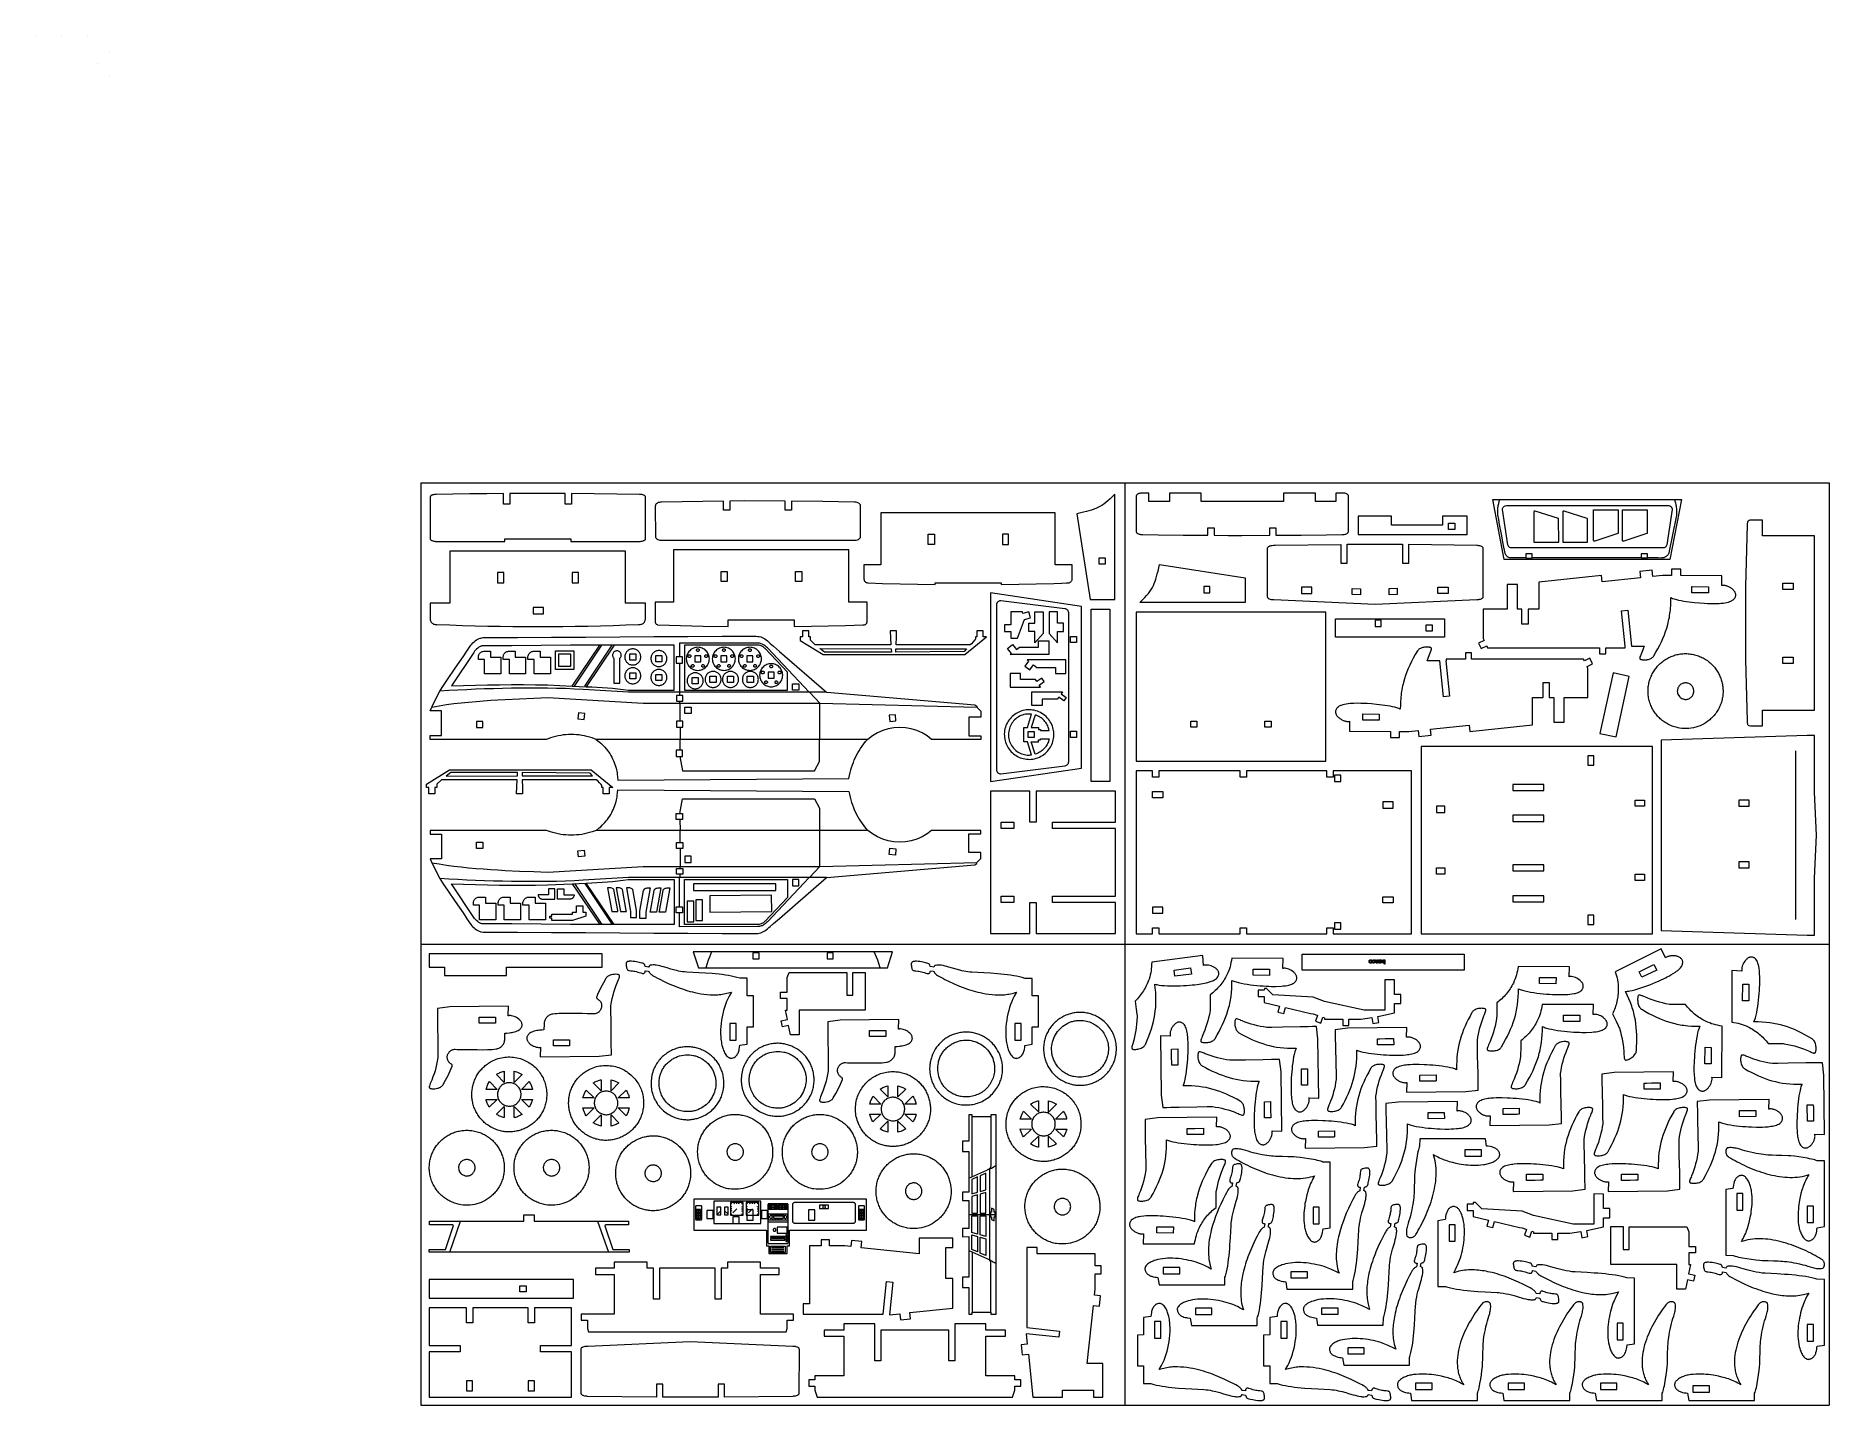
# Model space of a CAD drawing. Header units: centimetres. Extents: x -43.9 to 43.9, y -33.6 to 33.6.
import ezdxf

# ---------------------------------------------------------------- set-up
doc = ezdxf.new("R2010")
doc.units = ezdxf.units.CM
doc.header["$MEASUREMENT"] = 0
doc.layers.add('Camada 1', color=7, linetype='Continuous')

msp = doc.modelspace()

# ---------------------------------------------------------------- linework, layer by layer
at = {"layer": 'Camada 1', "color": 5, "lineweight": 9}
for points in [[(-43.9416, 33.57023), (-43.9416, 33.57023), (-43.9416, 33.57025), (-43.9416, 33.57025)], [(-43.9416, 33.57025), (-43.9416, 33.57025), (-43.9416, 33.57023), (-43.9416, 33.57023)], [(-42.666, 33.57023), (-42.666, 33.57023), (-42.666, 33.57025), (-42.666, 33.57025)], [(-42.666, 33.57025), (-42.666, 33.57025), (-42.666, 33.57023), (-42.666, 33.57023)], [(-41.39039, 33.57023), (-41.39039, 33.57023), (-41.39039, 33.57025), (-41.39039, 33.57025)], [(-41.39039, 33.57025), (-41.39039, 33.57025), (-41.39039, 33.57023), (-41.39039, 33.57023)], [(-40.34747, 32.76782), (-40.34747, 32.76782), (-40.34747, 32.76783), (-40.34747, 32.76783)], [(-40.34747, 32.76783), (-40.34747, 32.76783), (-40.34747, 32.76782), (-40.34747, 32.76782)], [(-40.91272, 32.20258), (-40.91272, 32.20258), (-40.91272, 32.20257), (-40.91272, 32.20257)], [(-40.34747, 31.63733), (-40.34747, 31.63733), (-40.34747, 31.63732), (-40.34747, 31.63732)]]:
    msp.add_open_spline(points, degree=3, dxfattribs=at)
at = {"layer": 'Camada 1', "color": 4, "lineweight": 9}
for points in [[(-25.07839, 11.64976), (-25.07839, 11.64976), (-25.07839, -33.57024), (-25.07839, -33.57024)], [(-25.07839, 11.64976), (-25.07839, 11.64976), (43.9416, 11.64976), (43.9416, 11.64976)], [(9.43161, 11.64976), (9.43161, 11.64976), (9.43161, -33.57024), (9.43161, -33.57024)], [(43.9416, 11.64976), (43.9416, 11.64976), (43.9416, -33.57024), (43.9416, -33.57024)], [(-25.07839, -10.96024), (-25.07839, -10.96024), (43.9416, -10.96024), (43.9416, -10.96024)], [(-25.07839, -33.57024), (-25.07839, -33.57024), (43.9416, -33.57024), (43.9416, -33.57024)]]:
    msp.add_open_spline(points, degree=3, dxfattribs=at)
at = {"layer": 'Camada 1', "color": 3, "lineweight": 9}
for points in [[(-24.61665, 10.97046), (-24.61665, 10.97046), (-24.6194, 10.95155), (-24.6194, 10.95155)], [(-24.6194, 10.95155), (-24.6194, 10.95155), (-24.61529, 8.8962), (-24.61529, 8.8962)], [(-24.60939, 10.98765), (-24.60939, 10.98765), (-24.61665, 10.97046), (-24.61665, 10.97046)], [(-24.59812, 11.00322), (-24.59812, 11.00322), (-24.60939, 10.98765), (-24.60939, 10.98765)], [(-24.58336, 11.01721), (-24.58336, 11.01721), (-24.59812, 11.00322), (-24.59812, 11.00322)], [(-24.56562, 11.02972), (-24.56562, 11.02972), (-24.58336, 11.01721), (-24.58336, 11.01721)], [(-24.54541, 11.0408), (-24.54541, 11.0408), (-24.56562, 11.02972), (-24.56562, 11.02972)], [(-24.52327, 11.05051), (-24.52327, 11.05051), (-24.54541, 11.0408), (-24.54541, 11.0408)], [(-24.49967, 11.05895), (-24.49967, 11.05895), (-24.52327, 11.05051), (-24.52327, 11.05051)], [(-24.45024, 11.07224), (-24.45024, 11.07224), (-24.49967, 11.05895), (-24.49967, 11.05895)], [(-24.40121, 11.08123), (-24.40121, 11.08123), (-24.45024, 11.07224), (-24.45024, 11.07224)], [(-24.3567, 11.08649), (-24.3567, 11.08649), (-24.40121, 11.08123), (-24.40121, 11.08123)], [(-24.32084, 11.08858), (-24.32084, 11.08858), (-24.3567, 11.08649), (-24.3567, 11.08649)], [(-23.50124, 11.10383), (-23.50124, 11.10383), (-24.32084, 11.08858), (-24.32084, 11.08858)], [(-22.67346, 11.11421), (-22.67346, 11.11421), (-23.50124, 11.10383), (-23.50124, 11.10383)], [(-21.84522, 11.12125), (-21.84522, 11.12125), (-22.67346, 11.11421), (-22.67346, 11.11421)], [(-21.02423, 11.12656), (-21.02423, 11.12656), (-21.84522, 11.12125), (-21.84522, 11.12125)], [(-21.02423, 10.60045), (-21.02423, 10.60045), (-21.02423, 11.12656), (-21.02423, 11.12656)], [(-20.72078, 10.60045), (-20.72078, 10.60045), (-21.02423, 10.60045), (-21.02423, 10.60045)], [(-19.33426, 11.13171), (-19.33426, 11.13171), (-20.72078, 11.12837), (-20.72078, 11.12837)], [(-20.72078, 11.12837), (-20.72078, 11.12837), (-20.72078, 10.60045), (-20.72078, 10.60045)], [(-17.9997, 11.12855), (-17.9997, 11.12855), (-19.33426, 11.13171), (-19.33426, 11.13171)], [(-17.9997, 10.60045), (-17.9997, 10.60045), (-17.9997, 11.12855), (-17.9997, 11.12855)], [(-17.69625, 10.60045), (-17.69625, 10.60045), (-17.9997, 10.60045), (-17.9997, 10.60045)], [(-14.36362, 11.08868), (-14.36362, 11.08868), (-17.69625, 11.12685), (-17.69625, 11.12685)], [(-17.69625, 11.12685), (-17.69625, 11.12685), (-17.69625, 10.60045), (-17.69625, 10.60045)], [(-14.32853, 11.08697), (-14.32853, 11.08697), (-14.36362, 11.08868), (-14.36362, 11.08868)], [(-14.28644, 11.08254), (-14.28644, 11.08254), (-14.32853, 11.08697), (-14.32853, 11.08697)], [(-14.24048, 11.07495), (-14.24048, 11.07495), (-14.28644, 11.08254), (-14.28644, 11.08254)], [(-14.1938, 11.06374), (-14.1938, 11.06374), (-14.24048, 11.07495), (-14.24048, 11.07495)], [(-14.14953, 11.04845), (-14.14953, 11.04845), (-14.1938, 11.06374), (-14.1938, 11.06374)], [(-14.12927, 11.03914), (-14.12927, 11.03914), (-14.14953, 11.04845), (-14.14953, 11.04845)], [(-14.11079, 11.02864), (-14.11079, 11.02864), (-14.12927, 11.03914), (-14.12927, 11.03914)], [(-14.09449, 11.01688), (-14.09449, 11.01688), (-14.11079, 11.02864), (-14.11079, 11.02864)], [(-14.08073, 11.00382), (-14.08073, 11.00382), (-14.09449, 11.01688), (-14.09449, 11.01688)], [(-14.06994, 10.9894), (-14.06994, 10.9894), (-14.08073, 11.00382), (-14.08073, 11.00382)], [(-14.06249, 10.97356), (-14.06249, 10.97356), (-14.06994, 10.9894), (-14.06994, 10.9894)], [(-14.05897, 8.91842), (-14.05897, 8.91842), (-14.06249, 10.97356), (-14.06249, 10.97356)], [(-13.58185, 10.5494), (-13.58185, 10.5494), (-13.58435, 10.52609), (-13.58435, 10.52609)], [(-13.57528, 10.57088), (-13.57528, 10.57088), (-13.58185, 10.5494), (-13.58185, 10.5494)], [(-13.56505, 10.5906), (-13.56505, 10.5906), (-13.57528, 10.57088), (-13.57528, 10.57088)], [(-13.55154, 10.60859), (-13.55154, 10.60859), (-13.56505, 10.5906), (-13.56505, 10.5906)], [(-13.53517, 10.6249), (-13.53517, 10.6249), (-13.55154, 10.60859), (-13.55154, 10.60859)], [(-13.51634, 10.63959), (-13.51634, 10.63959), (-13.53517, 10.6249), (-13.53517, 10.6249)], [(-13.49544, 10.6527), (-13.49544, 10.6527), (-13.51634, 10.63959), (-13.51634, 10.63959)], [(-13.47291, 10.66428), (-13.47291, 10.66428), (-13.49544, 10.6527), (-13.49544, 10.6527)], [(-13.42446, 10.68305), (-13.42446, 10.68305), (-13.47291, 10.66428), (-13.47291, 10.66428)], [(-13.37424, 10.69624), (-13.37424, 10.69624), (-13.42446, 10.68305), (-13.42446, 10.68305)], [(-13.32548, 10.70428), (-13.32548, 10.70428), (-13.37424, 10.69624), (-13.37424, 10.69624)], [(-13.28139, 10.70753), (-13.28139, 10.70753), (-13.32548, 10.70428), (-13.32548, 10.70428)], [(-10.23952, 10.75722), (-10.23952, 10.75722), (-13.28139, 10.70753), (-13.28139, 10.70753)], [(-10.23952, 10.30583), (-10.23952, 10.30583), (-10.23952, 10.75722), (-10.23952, 10.75722)], [(-9.21425, 10.76368), (-9.21425, 10.76368), (-9.93607, 10.7598), (-9.93607, 10.7598)], [(-9.93607, 10.7598), (-9.93607, 10.7598), (-9.93607, 10.30583), (-9.93607, 10.30583)], [(-7.21499, 10.76026), (-7.21499, 10.76026), (-9.21425, 10.76368), (-9.21425, 10.76368)], [(-7.21499, 10.30583), (-7.21499, 10.30583), (-7.21499, 10.76026), (-7.21499, 10.76026)], [(-5.37042, 10.73811), (-5.37042, 10.73811), (-6.91154, 10.76026), (-6.91154, 10.76026)], [(-6.91154, 10.76026), (-6.91154, 10.76026), (-6.91154, 10.30583), (-6.91154, 10.30583)], [(-4.5999, 10.72514), (-4.5999, 10.72514), (-5.37042, 10.73811), (-5.37042, 10.73811)], [(-3.82909, 10.70757), (-3.82909, 10.70757), (-4.5999, 10.72514), (-4.5999, 10.72514)], [(-3.78817, 10.70472), (-3.78817, 10.70472), (-3.82909, 10.70757), (-3.82909, 10.70757)], [(-3.74322, 10.69793), (-3.74322, 10.69793), (-3.78817, 10.70472), (-3.78817, 10.70472)], [(-3.6967, 10.68686), (-3.6967, 10.68686), (-3.74322, 10.69793), (-3.74322, 10.69793)], [(-3.65112, 10.67114), (-3.65112, 10.67114), (-3.6967, 10.68686), (-3.6967, 10.68686)], [(-3.60897, 10.65041), (-3.60897, 10.65041), (-3.65112, 10.67114), (-3.65112, 10.67114)], [(-3.58996, 10.63804), (-3.58996, 10.63804), (-3.60897, 10.65041), (-3.60897, 10.65041)], [(-3.57274, 10.62429), (-3.57274, 10.62429), (-3.58996, 10.63804), (-3.58996, 10.63804)], [(-3.55762, 10.6091), (-3.55762, 10.6091), (-3.57274, 10.62429), (-3.57274, 10.62429)], [(-3.54491, 10.59243), (-3.54491, 10.59243), (-3.55762, 10.6091), (-3.55762, 10.6091)], [(-3.53494, 10.57423), (-3.53494, 10.57423), (-3.54491, 10.59243), (-3.54491, 10.59243)], [(-3.528, 10.55447), (-3.528, 10.55447), (-3.53494, 10.57423), (-3.53494, 10.57423)], [(-3.52448, 9.01744), (-3.52448, 9.01744), (-3.528, 10.55447), (-3.528, 10.55447)], [(8.3961, 10.6108), (8.3961, 10.6108), (8.30018, 10.54586), (8.30018, 10.54586)], [(8.49391, 10.68513), (8.49391, 10.68513), (8.3961, 10.6108), (8.3961, 10.6108)], [(8.59531, 10.77011), (8.59531, 10.77011), (8.49391, 10.68513), (8.49391, 10.68513)], [(8.70198, 10.86699), (8.70198, 10.86699), (8.59531, 10.77011), (8.59531, 10.77011)], [(8.81564, 10.97703), (8.81564, 10.97703), (8.70198, 10.86699), (8.70198, 10.86699)], [(8.93796, 11.10149), (8.93796, 11.10149), (8.81564, 10.97703), (8.81564, 10.97703)], [(8.93796, 5.93917), (8.93796, 5.93917), (8.93796, 11.10149), (8.93796, 11.10149)], [(9.99124, 11.03604), (9.99124, 11.03604), (9.98887, 11.01514), (9.98887, 11.01514)], [(9.98887, 11.01514), (9.98887, 11.01514), (9.98909, 9.24427), (9.98909, 9.24427)], [(9.9982, 11.05391), (9.9982, 11.05391), (9.99124, 11.03604), (9.99124, 11.03604)], [(10.0097, 11.0697), (10.0097, 11.0697), (9.9982, 11.05391), (9.9982, 11.05391)], [(10.02563, 11.0844), (10.02563, 11.0844), (10.0097, 11.0697), (10.0097, 11.0697)], [(10.0526, 11.10236), (10.0526, 11.10236), (10.02563, 11.0844), (10.02563, 11.0844)], [(10.08351, 11.11711), (10.08351, 11.11711), (10.0526, 11.10236), (10.0526, 11.10236)], [(10.11731, 11.12893), (10.11731, 11.12893), (10.08351, 11.11711), (10.08351, 11.11711)], [(10.15291, 11.13807), (10.15291, 11.13807), (10.11731, 11.12893), (10.11731, 11.12893)], [(10.18924, 11.14479), (10.18924, 11.14479), (10.15291, 11.13807), (10.15291, 11.13807)], [(10.22523, 11.14935), (10.22523, 11.14935), (10.18924, 11.14479), (10.18924, 11.14479)], [(10.29189, 11.15305), (10.29189, 11.15305), (10.22523, 11.14935), (10.22523, 11.14935)], [(10.59815, 11.15305), (10.59815, 11.15305), (10.29189, 11.15305), (10.29189, 11.15305)], [(10.59815, 10.73227), (10.59815, 10.73227), (10.59815, 11.15305), (10.59815, 11.15305)], [(11.60966, 10.73227), (11.60966, 10.73227), (10.59815, 10.73227), (10.59815, 10.73227)], [(13.16297, 11.15305), (13.16297, 11.15305), (11.60966, 11.15305), (11.60966, 11.15305)], [(11.60966, 11.15305), (11.60966, 11.15305), (11.60966, 10.73227), (11.60966, 10.73227)], [(13.16297, 10.73227), (13.16297, 10.73227), (13.16297, 11.15305), (13.16297, 11.15305)], [(17.20898, 10.73227), (17.20898, 10.73227), (13.16297, 10.73227), (13.16297, 10.73227)], [(18.76229, 11.15305), (18.76229, 11.15305), (17.20898, 11.15305), (17.20898, 11.15305)], [(17.20898, 11.15305), (17.20898, 11.15305), (17.20898, 10.73227), (17.20898, 10.73227)], [(18.76229, 10.73227), (18.76229, 10.73227), (18.76229, 11.15305), (18.76229, 11.15305)], [(19.77379, 10.73227), (19.77379, 10.73227), (18.76229, 10.73227), (18.76229, 10.73227)], [(20.07724, 11.15305), (20.07724, 11.15305), (19.77379, 11.15305), (19.77379, 11.15305)], [(19.77379, 11.15305), (19.77379, 11.15305), (19.77379, 10.73227), (19.77379, 10.73227)], [(20.14319, 11.14974), (20.14319, 11.14974), (20.07724, 11.15305), (20.07724, 11.15305)], [(20.17596, 11.14584), (20.17596, 11.14584), (20.14319, 11.14974), (20.14319, 11.14974)], [(20.2085, 11.14009), (20.2085, 11.14009), (20.17596, 11.14584), (20.17596, 11.14584)], [(20.25801, 11.12675), (20.25801, 11.12675), (20.2085, 11.14009), (20.2085, 11.14009)], [(20.2864, 11.11628), (20.2864, 11.11628), (20.25801, 11.12675), (20.25801, 11.12675)], [(20.31443, 11.10315), (20.31443, 11.10315), (20.2864, 11.11628), (20.2864, 11.11628)], [(20.33997, 11.08727), (20.33997, 11.08727), (20.31443, 11.10315), (20.31443, 11.10315)], [(20.36093, 11.06852), (20.36093, 11.06852), (20.33997, 11.08727), (20.33997, 11.08727)], [(20.36904, 11.05806), (20.36904, 11.05806), (20.36093, 11.06852), (20.36093, 11.06852)], [(20.3752, 11.04684), (20.3752, 11.04684), (20.36904, 11.05806), (20.36904, 11.05806)], [(20.37918, 11.03487), (20.37918, 11.03487), (20.3752, 11.04684), (20.3752, 11.04684)], [(20.3807, 11.02213), (20.3807, 11.02213), (20.37918, 11.03487), (20.37918, 11.03487)], [(20.38068, 9.24804), (20.38068, 9.24804), (20.3807, 11.02213), (20.3807, 11.02213)], [(28.02264, 7.89062), (28.02264, 7.89062), (27.4554, 10.84156), (27.4554, 10.84156)], [(27.4554, 10.84156), (27.4554, 10.84156), (36.70232, 10.84114), (36.70232, 10.84114)], [(36.70232, 10.84114), (36.70232, 10.84114), (36.13726, 7.89062), (36.13726, 7.89062)], [(-13.58435, 10.52609), (-13.58435, 10.52609), (-13.58023, 8.98793), (-13.58023, 8.98793)], [(-9.93607, 10.30583), (-9.93607, 10.30583), (-10.23952, 10.30583), (-10.23952, 10.30583)], [(-6.91154, 10.30583), (-6.91154, 10.30583), (-7.21499, 10.30583), (-7.21499, 10.30583)], [(6.01265, 10.18377), (6.01265, 10.18377), (-2.52485, 10.18377), (-2.52485, 10.18377)], [(-2.52485, 10.18377), (-2.52485, 10.18377), (-2.52485, 7.62463), (-2.52485, 7.62463)], [(6.01265, 7.62463), (6.01265, 7.62463), (6.01265, 10.18377), (6.01265, 10.18377)], [(7.39706, 10.21381), (7.39706, 10.21381), (7.07137, 10.13681), (7.07137, 10.13681)], [(7.07137, 10.13681), (7.07137, 10.13681), (7.72417, 5.93917), (7.72417, 5.93917)], [(7.53898, 10.2488), (7.53898, 10.2488), (7.39706, 10.21381), (7.39706, 10.21381)], [(7.66922, 10.28316), (7.66922, 10.28316), (7.53898, 10.2488), (7.53898, 10.2488)], [(7.78945, 10.31811), (7.78945, 10.31811), (7.66922, 10.28316), (7.66922, 10.28316)], [(7.9014, 10.35493), (7.9014, 10.35493), (7.78945, 10.31811), (7.78945, 10.31811)], [(8.00675, 10.39485), (8.00675, 10.39485), (7.9014, 10.35493), (7.9014, 10.35493)], [(8.1072, 10.43915), (8.1072, 10.43915), (8.00675, 10.39485), (8.00675, 10.39485)], [(8.20443, 10.48907), (8.20443, 10.48907), (8.1072, 10.43915), (8.1072, 10.43915)], [(8.30018, 10.54586), (8.30018, 10.54586), (8.20443, 10.48907), (8.20443, 10.48907)], [(20.85775, 10.02511), (20.85775, 10.02511), (20.85775, 9.11477), (20.85775, 9.11477)], [(22.49106, 10.02511), (22.49106, 10.02511), (20.85775, 10.02511), (20.85775, 10.02511)], [(22.49106, 9.56995), (22.49106, 9.56995), (22.49106, 10.02511), (22.49106, 10.02511)], [(26.19761, 10.02511), (26.19761, 10.02511), (24.98938, 10.02511), (24.98938, 10.02511)], [(24.98938, 10.02511), (24.98938, 10.02511), (24.98938, 9.56995), (24.98938, 9.56995)], [(26.19761, 9.11477), (26.19761, 9.11477), (26.19761, 10.02511), (26.19761, 10.02511)], [(27.93251, 10.34171), (27.93251, 10.34171), (27.9338, 10.37167), (27.9338, 10.37167)], [(28.1997, 8.6081), (28.1997, 8.6081), (27.93251, 10.34171), (27.93251, 10.34171)], [(27.9338, 10.37167), (27.9338, 10.37167), (27.94002, 10.40018), (27.94002, 10.40018)], [(27.94002, 10.40018), (27.94002, 10.40018), (27.95075, 10.42701), (27.95075, 10.42701)], [(27.95075, 10.42701), (27.95075, 10.42701), (27.96559, 10.45196), (27.96559, 10.45196)], [(27.96559, 10.45196), (27.96559, 10.45196), (27.98409, 10.4748), (27.98409, 10.4748)], [(27.98409, 10.4748), (27.98409, 10.4748), (28.00584, 10.49534), (28.00584, 10.49534)], [(28.00584, 10.49534), (28.00584, 10.49534), (28.03042, 10.51334), (28.03042, 10.51334)], [(28.03042, 10.51334), (28.03042, 10.51334), (28.0574, 10.52861), (28.0574, 10.52861)], [(28.0574, 10.52861), (28.0574, 10.52861), (28.13481, 10.54401), (28.13481, 10.54401)], [(28.13481, 10.54401), (28.13481, 10.54401), (36.04822, 10.54401), (36.04822, 10.54401)], [(36.25046, 10.34171), (36.25046, 10.34171), (35.98349, 8.60809), (35.98349, 8.60809)], [(36.04822, 10.54401), (36.04822, 10.54401), (36.07094, 10.54152), (36.07094, 10.54152)], [(36.07094, 10.54152), (36.07094, 10.54152), (36.09263, 10.53715), (36.09263, 10.53715)], [(36.09263, 10.53715), (36.09263, 10.53715), (36.11323, 10.53104), (36.11323, 10.53104)], [(36.11323, 10.53104), (36.11323, 10.53104), (36.13267, 10.52327), (36.13267, 10.52327)], [(36.13267, 10.52327), (36.13267, 10.52327), (36.15087, 10.51396), (36.15087, 10.51396)], [(36.15087, 10.51396), (36.15087, 10.51396), (36.16778, 10.50323), (36.16778, 10.50323)], [(36.16778, 10.50323), (36.16778, 10.50323), (36.1833, 10.49117), (36.1833, 10.49117)], [(36.1833, 10.49117), (36.1833, 10.49117), (36.19742, 10.47792), (36.19742, 10.47792)], [(36.19742, 10.47792), (36.19742, 10.47792), (36.21002, 10.46356), (36.21002, 10.46356)], [(36.21002, 10.46356), (36.21002, 10.46356), (36.22105, 10.44824), (36.22105, 10.44824)], [(36.22105, 10.44824), (36.22105, 10.44824), (36.23044, 10.43202), (36.23044, 10.43202)], [(36.23044, 10.43202), (36.23044, 10.43202), (36.23813, 10.41505), (36.23813, 10.41505)], [(36.23813, 10.41505), (36.23813, 10.41505), (36.24404, 10.39741), (36.24404, 10.39741)], [(36.24404, 10.39741), (36.24404, 10.39741), (36.24811, 10.37924), (36.24811, 10.37924)], [(36.24811, 10.37924), (36.24811, 10.37924), (36.25028, 10.36064), (36.25028, 10.36064)], [(36.25028, 10.36064), (36.25028, 10.36064), (36.25046, 10.34171), (36.25046, 10.34171)], [(39.93333, 9.69029), (39.93333, 9.69029), (39.92959, 9.65748), (39.92959, 9.65748)], [(39.94112, 9.72236), (39.94112, 9.72236), (39.93333, 9.69029), (39.93333, 9.69029)], [(39.94707, 9.73772), (39.94707, 9.73772), (39.94112, 9.72236), (39.94112, 9.72236)], [(39.95469, 9.75241), (39.95469, 9.75241), (39.94707, 9.73772), (39.94707, 9.73772)], [(39.96418, 9.76627), (39.96418, 9.76627), (39.95469, 9.75241), (39.95469, 9.75241)], [(39.97576, 9.77912), (39.97576, 9.77912), (39.96418, 9.76627), (39.96418, 9.76627)], [(39.98965, 9.79082), (39.98965, 9.79082), (39.97576, 9.77912), (39.97576, 9.77912)], [(40.00606, 9.80119), (40.00606, 9.80119), (39.98965, 9.79082), (39.98965, 9.79082)], [(40.02521, 9.81008), (40.02521, 9.81008), (40.00606, 9.80119), (40.00606, 9.80119)], [(40.04732, 9.8173), (40.04732, 9.8173), (40.02521, 9.81008), (40.02521, 9.81008)], [(40.67301, 9.82281), (40.67301, 9.82281), (40.04732, 9.8173), (40.04732, 9.8173)], [(40.67301, 9.04786), (40.67301, 9.04786), (40.67301, 9.82281), (40.67301, 9.82281)], [(-24.61529, 8.8962), (-24.61529, 8.8962), (-24.60743, 8.88027), (-24.60743, 8.88027)], [(-24.60743, 8.88027), (-24.60743, 8.88027), (-24.59637, 8.8658), (-24.59637, 8.8658)], [(-24.59637, 8.8658), (-24.59637, 8.8658), (-24.5825, 8.85272), (-24.5825, 8.85272)], [(-24.5825, 8.85272), (-24.5825, 8.85272), (-24.56616, 8.84099), (-24.56616, 8.84099)], [(-24.56616, 8.84099), (-24.56616, 8.84099), (-24.54774, 8.83054), (-24.54774, 8.83054)], [(-24.54774, 8.83054), (-24.54774, 8.83054), (-24.5276, 8.8213), (-24.5276, 8.8213)], [(-24.5276, 8.8213), (-24.5276, 8.8213), (-24.48367, 8.80625), (-24.48367, 8.80625)], [(-24.48367, 8.80625), (-24.48367, 8.80625), (-24.43734, 8.79536), (-24.43734, 8.79536)], [(-24.43734, 8.79536), (-24.43734, 8.79536), (-24.39156, 8.78815), (-24.39156, 8.78815)], [(-20.95635, 8.78284), (-20.95635, 8.78284), (-20.95635, 8.90614), (-20.95635, 8.90614)], [(-20.95635, 8.90614), (-20.95635, 8.90614), (-17.71959, 8.90614), (-17.71959, 8.90614)], [(-17.71959, 8.90614), (-17.71959, 8.90614), (-17.71959, 8.78284), (-17.71959, 8.78284)], [(-14.32545, 8.78463), (-14.32545, 8.78463), (-14.27996, 8.78956), (-14.27996, 8.78956)], [(-14.27996, 8.78956), (-14.27996, 8.78956), (-14.2301, 8.79823), (-14.2301, 8.79823)], [(-14.2301, 8.79823), (-14.2301, 8.79823), (-14.17997, 8.81124), (-14.17997, 8.81124)], [(-14.17997, 8.81124), (-14.17997, 8.81124), (-14.15608, 8.81954), (-14.15608, 8.81954)], [(-14.15608, 8.81954), (-14.15608, 8.81954), (-14.13366, 8.82917), (-14.13366, 8.82917)], [(-14.13366, 8.82917), (-14.13366, 8.82917), (-14.11324, 8.84017), (-14.11324, 8.84017)], [(-14.11324, 8.84017), (-14.11324, 8.84017), (-14.09532, 8.85261), (-14.09532, 8.85261)], [(-14.09532, 8.85261), (-14.09532, 8.85261), (-14.08042, 8.8666), (-14.08042, 8.8666)], [(-14.08042, 8.8666), (-14.08042, 8.8666), (-14.06905, 8.88217), (-14.06905, 8.88217)], [(-14.06905, 8.88217), (-14.06905, 8.88217), (-14.06173, 8.89943), (-14.06173, 8.89943)], [(-14.06173, 8.89943), (-14.06173, 8.89943), (-14.05897, 8.91842), (-14.05897, 8.91842)], [(-13.58023, 8.98793), (-13.58023, 8.98793), (-13.57295, 8.96817), (-13.57295, 8.96817)], [(-13.57295, 8.96817), (-13.57295, 8.96817), (-13.56277, 8.94999), (-13.56277, 8.94999)], [(-13.56277, 8.94999), (-13.56277, 8.94999), (-13.54999, 8.93333), (-13.54999, 8.93333)], [(-13.54999, 8.93333), (-13.54999, 8.93333), (-13.53489, 8.91817), (-13.53489, 8.91817)], [(-13.53489, 8.91817), (-13.53489, 8.91817), (-13.51776, 8.90445), (-13.51776, 8.90445)], [(-13.51776, 8.90445), (-13.51776, 8.90445), (-13.49888, 8.89213), (-13.49888, 8.89213)], [(-13.49888, 8.89213), (-13.49888, 8.89213), (-13.45709, 8.87156), (-13.45709, 8.87156)], [(-13.45709, 8.87156), (-13.45709, 8.87156), (-13.41185, 8.85611), (-13.41185, 8.85611)], [(-13.41185, 8.85611), (-13.41185, 8.85611), (-13.36546, 8.84546), (-13.36546, 8.84546)], [(-13.36546, 8.84546), (-13.36546, 8.84546), (-13.32026, 8.83926), (-13.32026, 8.83926)], [(-13.32026, 8.83926), (-13.32026, 8.83926), (-13.27859, 8.83719), (-13.27859, 8.83719)], [(-13.27859, 8.83719), (-13.27859, 8.83719), (-3.82793, 8.83719), (-3.82793, 8.83719)], [(-3.82793, 8.83719), (-3.82793, 8.83719), (-3.7823, 8.84023), (-3.7823, 8.84023)], [(-3.7823, 8.84023), (-3.7823, 8.84023), (-3.73273, 8.8481), (-3.73273, 8.8481)], [(-3.73273, 8.8481), (-3.73273, 8.8481), (-3.68232, 8.86118), (-3.68232, 8.86118)], [(-3.68232, 8.86118), (-3.68232, 8.86118), (-3.63412, 8.87984), (-3.63412, 8.87984)], [(-3.63412, 8.87984), (-3.63412, 8.87984), (-3.61179, 8.89138), (-3.61179, 8.89138)], [(-3.61179, 8.89138), (-3.61179, 8.89138), (-3.59116, 8.90444), (-3.59116, 8.90444)], [(-3.59116, 8.90444), (-3.59116, 8.90444), (-3.57262, 8.91908), (-3.57262, 8.91908)], [(-3.57262, 8.91908), (-3.57262, 8.91908), (-3.55654, 8.93533), (-3.55654, 8.93533)], [(-3.55654, 8.93533), (-3.55654, 8.93533), (-3.5433, 8.95325), (-3.5433, 8.95325)], [(-3.5433, 8.95325), (-3.5433, 8.95325), (-3.53329, 8.97288), (-3.53329, 8.97288)], [(-3.53329, 8.97288), (-3.53329, 8.97288), (-3.52689, 8.99426), (-3.52689, 8.99426)], [(-3.52689, 8.99426), (-3.52689, 8.99426), (-3.52448, 9.01744), (-3.52448, 9.01744)], [(9.98909, 9.24427), (9.98909, 9.24427), (9.99281, 9.22907), (9.99281, 9.22907)], [(9.99281, 9.22907), (9.99281, 9.22907), (9.99972, 9.2151), (9.99972, 9.2151)], [(9.99972, 9.2151), (9.99972, 9.2151), (10.00946, 9.20228), (10.00946, 9.20228)], [(10.00946, 9.20228), (10.00946, 9.20228), (10.02164, 9.1906), (10.02164, 9.1906)], [(10.02164, 9.1906), (10.02164, 9.1906), (10.03592, 9.17998), (10.03592, 9.17998)], [(10.03592, 9.17998), (10.03592, 9.17998), (10.05193, 9.1704), (10.05193, 9.1704)], [(10.05193, 9.1704), (10.05193, 9.1704), (10.0877, 9.15418), (10.0877, 9.15418)], [(10.0877, 9.15418), (10.0877, 9.15418), (10.12607, 9.14161), (10.12607, 9.14161)], [(10.12607, 9.14161), (10.12607, 9.14161), (10.16411, 9.1323), (10.16411, 9.1323)], [(10.16411, 9.1323), (10.16411, 9.1323), (10.19897, 9.12593), (10.19897, 9.12593)], [(10.19897, 9.12593), (10.19897, 9.12593), (10.22772, 9.12218), (10.22772, 9.12218)], [(10.22772, 9.12218), (10.22772, 9.12218), (10.29183, 9.11833), (10.29183, 9.11833)], [(10.29183, 9.11833), (10.29183, 9.11833), (11.05818, 9.10633), (11.05818, 9.10633)], [(11.05818, 9.10633), (11.05818, 9.10633), (12.27891, 9.09154), (12.27891, 9.09154)], [(12.27891, 9.09154), (12.27891, 9.09154), (13.49969, 9.0819), (13.49969, 9.0819)], [(13.49969, 9.0819), (13.49969, 9.0819), (13.49969, 9.45174), (13.49969, 9.45174)], [(13.49969, 9.45174), (13.49969, 9.45174), (13.80314, 9.45174), (13.80314, 9.45174)], [(13.80314, 9.45174), (13.80314, 9.45174), (13.80314, 9.08008), (13.80314, 9.08008)], [(13.80314, 9.08008), (13.80314, 9.08008), (14.48319, 9.0773), (14.48319, 9.0773)], [(14.48319, 9.0773), (14.48319, 9.0773), (15.16367, 9.07673), (15.16367, 9.07673)], [(15.16367, 9.07673), (15.16367, 9.07673), (16.52427, 9.0799), (16.52427, 9.0799)], [(16.52427, 9.0799), (16.52427, 9.0799), (16.52427, 9.45174), (16.52427, 9.45174)], [(16.52427, 9.45174), (16.52427, 9.45174), (16.82772, 9.45174), (16.82772, 9.45174)], [(16.82772, 9.45174), (16.82772, 9.45174), (16.82772, 9.08162), (16.82772, 9.08162)], [(16.82772, 9.08162), (16.82772, 9.08162), (18.07098, 9.09136), (18.07098, 9.09136)], [(18.07098, 9.09136), (18.07098, 9.09136), (19.31421, 9.10636), (19.31421, 9.10636)], [(19.31421, 9.10636), (19.31421, 9.10636), (20.07605, 9.11831), (20.07605, 9.11831)], [(20.07605, 9.11831), (20.07605, 9.11831), (20.14324, 9.12279), (20.14324, 9.12279)], [(20.14324, 9.12279), (20.14324, 9.12279), (20.17979, 9.12765), (20.17979, 9.12765)], [(20.17979, 9.12765), (20.17979, 9.12765), (20.21678, 9.13458), (20.21678, 9.13458)], [(20.21678, 9.13458), (20.21678, 9.13458), (20.25301, 9.14391), (20.25301, 9.14391)], [(20.25301, 9.14391), (20.25301, 9.14391), (20.28735, 9.1559), (20.28735, 9.1559)], [(20.28735, 9.1559), (20.28735, 9.1559), (20.31862, 9.17081), (20.31862, 9.17081)], [(20.31862, 9.17081), (20.31862, 9.17081), (20.34564, 9.18893), (20.34564, 9.18893)], [(20.34564, 9.18893), (20.34564, 9.18893), (20.35845, 9.20084), (20.35845, 9.20084)], [(20.35845, 9.20084), (20.35845, 9.20084), (20.36951, 9.21497), (20.36951, 9.21497)], [(20.36951, 9.21497), (20.36951, 9.21497), (20.3774, 9.23084), (20.3774, 9.23084)], [(20.3774, 9.23084), (20.3774, 9.23084), (20.38068, 9.24804), (20.38068, 9.24804)], [(20.85775, 9.11477), (20.85775, 9.11477), (26.19761, 9.11477), (26.19761, 9.11477)], [(24.98938, 9.56995), (24.98938, 9.56995), (22.49106, 9.56995), (22.49106, 9.56995)], [(39.90586, 8.98406), (39.90586, 8.98406), (39.88722, 8.37673), (39.88722, 8.37673)], [(39.92737, 9.59495), (39.92737, 9.59495), (39.90586, 8.98406), (39.90586, 8.98406)], [(39.92959, 9.65748), (39.92959, 9.65748), (39.92737, 9.59495), (39.92737, 9.59495)], [(43.23214, 9.04786), (43.23214, 9.04786), (40.67301, 9.04786), (40.67301, 9.04786)], [(43.23214, 0.5104), (43.23214, 0.5104), (43.23214, 9.04786), (43.23214, 9.04786)], [(-24.39156, 8.78815), (-24.39156, 8.78815), (-24.3493, 8.78414), (-24.3493, 8.78414)], [(-24.3493, 8.78414), (-24.3493, 8.78414), (-24.31353, 8.78284), (-24.31353, 8.78284)], [(-24.31353, 8.78284), (-24.31353, 8.78284), (-20.95635, 8.78284), (-20.95635, 8.78284)], [(-15.03826, 8.30649), (-15.03826, 8.30649), (-23.65196, 8.30649), (-23.65196, 8.30649)], [(-23.65196, 8.30649), (-23.65196, 8.30649), (-23.65196, 5.74734), (-23.65196, 5.74734)], [(-17.71959, 8.78284), (-17.71959, 8.78284), (-14.36241, 8.78284), (-14.36241, 8.78284)], [(-15.03826, 5.74734), (-15.03826, 5.74734), (-15.03826, 8.30649), (-15.03826, 8.30649)], [(-14.36241, 8.78284), (-14.36241, 8.78284), (-14.32545, 8.78463), (-14.32545, 8.78463)], [(-4.10637, 8.36041), (-4.10637, 8.36041), (-12.69316, 8.36041), (-12.69316, 8.36041)], [(-12.69316, 8.36041), (-12.69316, 8.36041), (-12.69316, 5.80128), (-12.69316, 5.80128)], [(-4.10637, 5.80128), (-4.10637, 5.80128), (-4.10637, 8.36041), (-4.10637, 8.36041)], [(16.41764, 6.06488), (16.41764, 6.06488), (16.42115, 8.46955), (16.42115, 8.46955)], [(16.42115, 8.46955), (16.42115, 8.46955), (16.43066, 8.49023), (16.43066, 8.49023)], [(16.43066, 8.49023), (16.43066, 8.49023), (16.44459, 8.50844), (16.44459, 8.50844)], [(16.44459, 8.50844), (16.44459, 8.50844), (16.46238, 8.52434), (16.46238, 8.52434)], [(16.46238, 8.52434), (16.46238, 8.52434), (16.4835, 8.53807), (16.4835, 8.53807)], [(16.4835, 8.53807), (16.4835, 8.53807), (16.50742, 8.54983), (16.50742, 8.54983)], [(16.50742, 8.54983), (16.50742, 8.54983), (16.53357, 8.55974), (16.53357, 8.55974)], [(16.53357, 8.55974), (16.53357, 8.55974), (16.56143, 8.56798), (16.56143, 8.56798)], [(16.56143, 8.56798), (16.56143, 8.56798), (16.59044, 8.57471), (16.59044, 8.57471)], [(16.59044, 8.57471), (16.59044, 8.57471), (16.64978, 8.58427), (16.64978, 8.58427)], [(16.64978, 8.58427), (16.64978, 8.58427), (16.70721, 8.5897), (16.70721, 8.5897)], [(16.70721, 8.5897), (16.70721, 8.5897), (16.79899, 8.59329), (16.79899, 8.59329)], [(16.79899, 8.59329), (16.79899, 8.59329), (20.01281, 8.63641), (20.01281, 8.63641)], [(20.01281, 8.63641), (20.01281, 8.63641), (20.01281, 7.7166), (20.01281, 7.7166)], [(20.31626, 7.7166), (20.31626, 7.7166), (20.31626, 8.6385), (20.31626, 8.6385)], [(20.31626, 8.6385), (20.31626, 8.6385), (23.03734, 8.63846), (23.03734, 8.63846)], [(23.03734, 8.63846), (23.03734, 8.63846), (23.03734, 7.7166), (23.03734, 7.7166)], [(23.34079, 7.7166), (23.34079, 7.7166), (23.34079, 8.63846), (23.34079, 8.63846)], [(23.34079, 8.63846), (23.34079, 8.63846), (26.67342, 8.59174), (26.67342, 8.59174)], [(26.67342, 8.59174), (26.67342, 8.59174), (26.71105, 8.58952), (26.71105, 8.58952)], [(26.71105, 8.58952), (26.71105, 8.58952), (26.75685, 8.58388), (26.75685, 8.58388)], [(26.75685, 8.58388), (26.75685, 8.58388), (26.80681, 8.57431), (26.80681, 8.57431)], [(26.80681, 8.57431), (26.80681, 8.57431), (26.85689, 8.56029), (26.85689, 8.56029)], [(26.85689, 8.56029), (26.85689, 8.56029), (26.88073, 8.55144), (26.88073, 8.55144)], [(26.88073, 8.55144), (26.88073, 8.55144), (26.90309, 8.54129), (26.90309, 8.54129)], [(26.90309, 8.54129), (26.90309, 8.54129), (26.92346, 8.52975), (26.92346, 8.52975)], [(26.92346, 8.52975), (26.92346, 8.52975), (26.94136, 8.51678), (26.94136, 8.51678)], [(26.94136, 8.51678), (26.94136, 8.51678), (26.95627, 8.50231), (26.95627, 8.50231)], [(26.95627, 8.50231), (26.95627, 8.50231), (26.9677, 8.48627), (26.9677, 8.48627)], [(26.9677, 8.48627), (26.9677, 8.48627), (26.97512, 8.46859), (26.97512, 8.46859)], [(26.97806, 8.4492), (26.97806, 8.4492), (26.97511, 6.03549), (26.97511, 6.03549)], [(26.97512, 8.46859), (26.97512, 8.46859), (26.97806, 8.4492), (26.97806, 8.4492)], [(28.21155, 8.57567), (28.21155, 8.57567), (28.1997, 8.6081), (28.1997, 8.6081)], [(28.22767, 8.54699), (28.22767, 8.54699), (28.21155, 8.57567), (28.21155, 8.57567)], [(28.24773, 8.52213), (28.24773, 8.52213), (28.22767, 8.54699), (28.22767, 8.54699)], [(28.27138, 8.50119), (28.27138, 8.50119), (28.24773, 8.52213), (28.24773, 8.52213)], [(28.29827, 8.48424), (28.29827, 8.48424), (28.27138, 8.50119), (28.27138, 8.50119)], [(28.32807, 8.47136), (28.32807, 8.47136), (28.29827, 8.48424), (28.29827, 8.48424)], [(28.36045, 8.46264), (28.36045, 8.46264), (28.32807, 8.47136), (28.32807, 8.47136)], [(28.39504, 8.45815), (28.39504, 8.45815), (28.36045, 8.46264), (28.36045, 8.46264)], [(35.78808, 8.45815), (35.78808, 8.45815), (28.39504, 8.45815), (28.39504, 8.45815)], [(35.82263, 8.46263), (35.82263, 8.46263), (35.78808, 8.45815), (35.78808, 8.45815)], [(35.85498, 8.47135), (35.85498, 8.47135), (35.82263, 8.46263), (35.82263, 8.46263)], [(35.88479, 8.48424), (35.88479, 8.48424), (35.85498, 8.47135), (35.85498, 8.47135)], [(35.91172, 8.50119), (35.91172, 8.50119), (35.88479, 8.48424), (35.88479, 8.48424)], [(35.93542, 8.52214), (35.93542, 8.52214), (35.91172, 8.50119), (35.91172, 8.50119)], [(35.9555, 8.547), (35.9555, 8.547), (35.93542, 8.52214), (35.93542, 8.52214)], [(35.97165, 8.57568), (35.97165, 8.57568), (35.9555, 8.547), (35.9555, 8.547)], [(35.98349, 8.60809), (35.98349, 8.60809), (35.97165, 8.57568), (35.97165, 8.57568)], [(39.88722, 8.37673), (39.88722, 8.37673), (39.87144, 7.77245), (39.87144, 7.77245)], [(-3.36043, 7.62463), (-3.36043, 7.62463), (-3.36179, 7.24194), (-3.36179, 7.24194)], [(-3.36179, 7.24194), (-3.36179, 7.24194), (-3.36016, 7.01717), (-3.36016, 7.01717)], [(-2.52485, 7.62463), (-2.52485, 7.62463), (-3.36043, 7.62463), (-3.36043, 7.62463)], [(6.8489, 7.62463), (6.8489, 7.62463), (6.01265, 7.62463), (6.01265, 7.62463)], [(6.84691, 6.92339), (6.84691, 6.92339), (6.8489, 7.62463), (6.8489, 7.62463)], [(10.94689, 6.93727), (10.94689, 6.93727), (10.98185, 7.05752), (10.98185, 7.05752)], [(10.98185, 7.05752), (10.98185, 7.05752), (11.0162, 7.18774), (11.0162, 7.18774)], [(11.0162, 7.18774), (11.0162, 7.18774), (11.05121, 7.32966), (11.05121, 7.32966)], [(11.05121, 7.32966), (11.05121, 7.32966), (11.1282, 7.65535), (11.1282, 7.65535)], [(11.1282, 7.65535), (11.1282, 7.65535), (15.32584, 7.00256), (15.32584, 7.00256)], [(20.01281, 7.7166), (20.01281, 7.7166), (20.31626, 7.7166), (20.31626, 7.7166)], [(23.03734, 7.7166), (23.03734, 7.7166), (23.34079, 7.7166), (23.34079, 7.7166)], [(36.13726, 7.89062), (36.13726, 7.89062), (28.02264, 7.89062), (28.02264, 7.89062)], [(32.78209, 7.10715), (32.78209, 7.10715), (29.71623, 6.79032), (29.71623, 6.79032)], [(32.81328, 6.8053), (32.81328, 6.8053), (32.78209, 7.10715), (32.78209, 7.10715)], [(35.27473, 7.36473), (35.27473, 7.36473), (34.67104, 7.30234), (34.67104, 7.30234)], [(34.67104, 7.30234), (34.67104, 7.30234), (34.70224, 7.00051), (34.70224, 7.00051)], [(35.30592, 7.06289), (35.30592, 7.06289), (35.27473, 7.36473), (35.27473, 7.36473)], [(35.77003, 7.11086), (35.77003, 7.11086), (35.30592, 7.06289), (35.30592, 7.06289)], [(36.22269, 7.11086), (36.22269, 7.11086), (35.77003, 7.11086), (35.77003, 7.11086)], [(36.67536, 7.4143), (36.67536, 7.4143), (36.22269, 7.4143), (36.22269, 7.4143)], [(36.22269, 7.4143), (36.22269, 7.4143), (36.22269, 7.11086), (36.22269, 7.11086)], [(36.67536, 7.11097), (36.67536, 7.11097), (36.67536, 7.4143), (36.67536, 7.4143)], [(38.67885, 7.0999), (38.67885, 7.0999), (36.67536, 7.11097), (36.67536, 7.11097)], [(38.67597, 6.61452), (38.67597, 6.61452), (38.67885, 7.0999), (38.67885, 7.0999)], [(39.85852, 7.17072), (39.85852, 7.17072), (39.84847, 6.571), (39.84847, 6.571)], [(39.87144, 7.77245), (39.87144, 7.77245), (39.85852, 7.17072), (39.85852, 7.17072)], [(-3.36016, 7.01717), (-3.36016, 7.01717), (-3.35772, 6.9382), (-3.35772, 6.9382)], [(-3.35772, 6.9382), (-3.35772, 6.9382), (-3.35381, 6.89743), (-3.35381, 6.89743)], [(-3.35381, 6.89743), (-3.35381, 6.89743), (-3.34222, 6.8651), (-3.34222, 6.8651)], [(-3.34222, 6.8651), (-3.34222, 6.8651), (-3.32594, 6.8361), (-3.32594, 6.8361)], [(-3.32594, 6.8361), (-3.32594, 6.8361), (-3.30542, 6.81073), (-3.30542, 6.81073)], [(-3.30542, 6.81073), (-3.30542, 6.81073), (-3.2811, 6.78923), (-3.2811, 6.78923)], [(-3.2811, 6.78923), (-3.2811, 6.78923), (-3.25346, 6.77189), (-3.25346, 6.77189)], [(-3.25346, 6.77189), (-3.25346, 6.77189), (-3.22291, 6.75898), (-3.22291, 6.75898)], [(-3.22291, 6.75898), (-3.22291, 6.75898), (-3.18995, 6.75075), (-3.18995, 6.75075)], [(-3.18995, 6.75075), (-3.18995, 6.75075), (-3.15499, 6.74748), (-3.15499, 6.74748)], [(-3.15499, 6.74748), (-3.15499, 6.74748), (-2.45385, 6.72269), (-2.45385, 6.72269)], [(-2.45385, 6.72269), (-2.45385, 6.72269), (0.13045, 6.66469), (0.13045, 6.66469)], [(0.13045, 6.66469), (0.13045, 6.66469), (0.13045, 6.75527), (0.13045, 6.75527)], [(0.13045, 6.75527), (0.13045, 6.75527), (3.36722, 6.75527), (3.36722, 6.75527)], [(2.84922, 6.25925), (2.84922, 6.25925), (2.84866, -2.99675), (2.84866, -2.99675)], [(7.29587, 5.59539), (7.29587, 5.59539), (2.84922, 6.25925), (2.84922, 6.25925)], [(3.36722, 6.75527), (3.36722, 6.75527), (3.36722, 6.66476), (3.36722, 6.66476)], [(3.36722, 6.66476), (3.36722, 6.66476), (5.9445, 6.72274), (5.9445, 6.72274)], [(5.9445, 6.72274), (5.9445, 6.72274), (6.33784, 6.73458), (6.33784, 6.73458)], [(6.33784, 6.73458), (6.33784, 6.73458), (6.57257, 6.74409), (6.57257, 6.74409)], [(6.57257, 6.74409), (6.57257, 6.74409), (6.65549, 6.74922), (6.65549, 6.74922)], [(6.65549, 6.74922), (6.65549, 6.74922), (6.69871, 6.75438), (6.69871, 6.75438)], [(6.69871, 6.75438), (6.69871, 6.75438), (6.72696, 6.76443), (6.72696, 6.76443)], [(6.72696, 6.76443), (6.72696, 6.76443), (6.7534, 6.77868), (6.7534, 6.77868)], [(6.7534, 6.77868), (6.7534, 6.77868), (6.77755, 6.7966), (6.77755, 6.7966)], [(6.77755, 6.7966), (6.77755, 6.7966), (6.79892, 6.8177), (6.79892, 6.8177)], [(6.79892, 6.8177), (6.79892, 6.8177), (6.81702, 6.84144), (6.81702, 6.84144)], [(6.81702, 6.84144), (6.81702, 6.84144), (6.83139, 6.86732), (6.83139, 6.86732)], [(6.83139, 6.86732), (6.83139, 6.86732), (6.8415, 6.8948), (6.8415, 6.8948)], [(6.8415, 6.8948), (6.8415, 6.8948), (6.84691, 6.92339), (6.84691, 6.92339)], [(10.4949, 6.13142), (10.4949, 6.13142), (10.57987, 6.23282), (10.57987, 6.23282)], [(10.57987, 6.23282), (10.57987, 6.23282), (10.6542, 6.33063), (10.6542, 6.33063)], [(10.6542, 6.33063), (10.6542, 6.33063), (10.71914, 6.42656), (10.71914, 6.42656)], [(10.71914, 6.42656), (10.71914, 6.42656), (10.77595, 6.5223), (10.77595, 6.5223)], [(10.77595, 6.5223), (10.77595, 6.5223), (10.82587, 6.61953), (10.82587, 6.61953)], [(10.82587, 6.61953), (10.82587, 6.61953), (10.87016, 6.71998), (10.87016, 6.71998)], [(10.87016, 6.71998), (10.87016, 6.71998), (10.91009, 6.82533), (10.91009, 6.82533)], [(10.91009, 6.82533), (10.91009, 6.82533), (10.94689, 6.93727), (10.94689, 6.93727)], [(15.32584, 7.00256), (15.32584, 7.00256), (15.32584, 5.78877), (15.32584, 5.78877)], [(28.669, 6.66474), (28.669, 6.66474), (28.16326, 6.66474), (28.16326, 6.66474)], [(28.16326, 6.66474), (28.16326, 6.66474), (28.16326, 5.45095), (28.16326, 5.45095)], [(28.669, 5.45095), (28.669, 5.45095), (28.669, 6.66474), (28.669, 6.66474)], [(29.71623, 6.79032), (29.71623, 6.79032), (29.71623, 5.45095), (29.71623, 5.45095)], [(34.70224, 7.00051), (34.70224, 7.00051), (32.81328, 6.8053), (32.81328, 6.8053)], [(38.70562, 6.61957), (38.70562, 6.61957), (38.67597, 6.61452), (38.67597, 6.61452)], [(38.73693, 6.62189), (38.73693, 6.62189), (38.70562, 6.61957), (38.70562, 6.61957)], [(38.76967, 6.62159), (38.76967, 6.62159), (38.73693, 6.62189), (38.73693, 6.62189)], [(38.8036, 6.61878), (38.8036, 6.61878), (38.76967, 6.62159), (38.76967, 6.62159)], [(38.83849, 6.61356), (38.83849, 6.61356), (38.8036, 6.61878), (38.8036, 6.61878)], [(38.87408, 6.60602), (38.87408, 6.60602), (38.83849, 6.61356), (38.83849, 6.61356)], [(38.91014, 6.59628), (38.91014, 6.59628), (38.87408, 6.60602), (38.87408, 6.60602)], [(38.94644, 6.58443), (38.94644, 6.58443), (38.91014, 6.59628), (38.91014, 6.59628)], [(38.98272, 6.57057), (38.98272, 6.57057), (38.94644, 6.58443), (38.94644, 6.58443)], [(39.01874, 6.55482), (39.01874, 6.55482), (38.98272, 6.57057), (38.98272, 6.57057)], [(39.05427, 6.53727), (39.05427, 6.53727), (39.01874, 6.55482), (39.01874, 6.55482)], [(39.08907, 6.51801), (39.08907, 6.51801), (39.05427, 6.53727), (39.05427, 6.53727)], [(39.12289, 6.49716), (39.12289, 6.49716), (39.08907, 6.51801), (39.08907, 6.51801)], [(39.1555, 6.47483), (39.1555, 6.47483), (39.12289, 6.49716), (39.12289, 6.49716)], [(39.18665, 6.45111), (39.18665, 6.45111), (39.1555, 6.47483), (39.1555, 6.47483)], [(39.2161, 6.4261), (39.2161, 6.4261), (39.18665, 6.45111), (39.18665, 6.45111)], [(39.24362, 6.39989), (39.24362, 6.39989), (39.2161, 6.4261), (39.2161, 6.4261)], [(39.26895, 6.37262), (39.26895, 6.37262), (39.24362, 6.39989), (39.24362, 6.39989)], [(39.29187, 6.34437), (39.29187, 6.34437), (39.26895, 6.37262), (39.26895, 6.37262)], [(39.31212, 6.31522), (39.31212, 6.31522), (39.29187, 6.34437), (39.29187, 6.34437)], [(39.32947, 6.28532), (39.32947, 6.28532), (39.31212, 6.31522), (39.31212, 6.31522)], [(39.34368, 6.25474), (39.34368, 6.25474), (39.32947, 6.28532), (39.32947, 6.28532)], [(39.35451, 6.22358), (39.35451, 6.22358), (39.34368, 6.25474), (39.34368, 6.25474)], [(39.36171, 6.19196), (39.36171, 6.19196), (39.35451, 6.22358), (39.35451, 6.22358)], [(39.36506, 6.15999), (39.36506, 6.15999), (39.36171, 6.19196), (39.36171, 6.19196)], [(39.36429, 6.12774), (39.36429, 6.12774), (39.36506, 6.15999), (39.36506, 6.15999)], [(39.84847, 6.571), (39.84847, 6.571), (39.84129, 5.97281), (39.84129, 5.97281)], [(-24.61736, 5.74734), (-24.61736, 5.74734), (-24.61939, 4.9744), (-24.61939, 4.9744)], [(-23.65196, 5.74734), (-23.65196, 5.74734), (-24.61736, 5.74734), (-24.61736, 5.74734)], [(-14.07267, 5.74734), (-14.07267, 5.74734), (-15.03826, 5.74734), (-15.03826, 5.74734)], [(-14.07058, 4.9744), (-14.07058, 4.9744), (-14.07267, 5.74734), (-14.07267, 5.74734)], [(-12.69316, 5.80128), (-12.69316, 5.80128), (-13.59456, 5.80128), (-13.59456, 5.80128)], [(-13.59456, 5.80128), (-13.59456, 5.80128), (-13.58901, 4.81142), (-13.58901, 4.81142)], [(-3.20455, 5.80128), (-3.20455, 5.80128), (-4.10637, 5.80128), (-4.10637, 5.80128)], [(-3.20594, 4.83219), (-3.20594, 4.83219), (-3.20455, 5.80128), (-3.20455, 5.80128)], [(3.15213, -2.42481), (3.15213, -2.42481), (3.15261, 5.68737), (3.15261, 5.68737)], [(3.15261, 5.68737), (3.15261, 5.68737), (3.15499, 5.70928), (3.15499, 5.70928)], [(3.15499, 5.70928), (3.15499, 5.70928), (3.15913, 5.73022), (3.15913, 5.73022)], [(3.15913, 5.73022), (3.15913, 5.73022), (3.16495, 5.75014), (3.16495, 5.75014)], [(3.16495, 5.75014), (3.16495, 5.75014), (3.17236, 5.76898), (3.17236, 5.76898)], [(3.17236, 5.76898), (3.17236, 5.76898), (3.18127, 5.78667), (3.18127, 5.78667)], [(3.18127, 5.78667), (3.18127, 5.78667), (3.19159, 5.80318), (3.19159, 5.80318)], [(3.19159, 5.80318), (3.19159, 5.80318), (3.20323, 5.81844), (3.20323, 5.81844)], [(3.20323, 5.81844), (3.20323, 5.81844), (3.21611, 5.83237), (3.21611, 5.83237)], [(3.21611, 5.83237), (3.21611, 5.83237), (3.2452, 5.85607), (3.2452, 5.85607)], [(3.2452, 5.85607), (3.2452, 5.85607), (3.27815, 5.87383), (3.27815, 5.87383)], [(3.27815, 5.87383), (3.27815, 5.87383), (3.29586, 5.88034), (3.29586, 5.88034)], [(3.29586, 5.88034), (3.29586, 5.88034), (3.31426, 5.88518), (3.31426, 5.88518)], [(3.31426, 5.88518), (3.31426, 5.88518), (3.33327, 5.88831), (3.33327, 5.88831)], [(3.33327, 5.88831), (3.33327, 5.88831), (3.35281, 5.88966), (3.35281, 5.88966)], [(3.35281, 5.88966), (3.35281, 5.88966), (6.4817, 5.49529), (6.4817, 5.49529)], [(6.4817, 5.49529), (6.4817, 5.49529), (6.51364, 5.48737), (6.51364, 5.48737)], [(6.51364, 5.48737), (6.51364, 5.48737), (6.54204, 5.4767), (6.54204, 5.4767)], [(6.54204, 5.4767), (6.54204, 5.4767), (6.56712, 5.46316), (6.56712, 5.46316)], [(6.56712, 5.46316), (6.56712, 5.46316), (6.58912, 5.4466), (6.58912, 5.4466)], [(6.58912, 5.4466), (6.58912, 5.4466), (6.60825, 5.42685), (6.60825, 5.42685)], [(6.60825, 5.42685), (6.60825, 5.42685), (6.62474, 5.40379), (6.62474, 5.40379)], [(6.62474, 5.40379), (6.62474, 5.40379), (6.63881, 5.37724), (6.63881, 5.37724)], [(6.63881, 5.37724), (6.63881, 5.37724), (6.6507, 5.34708), (6.6507, 5.34708)], [(6.6507, 5.34708), (6.6507, 5.34708), (6.6576, 5.29472), (6.6576, 5.29472)], [(6.6576, 5.29472), (6.6576, 5.29472), (6.6576, -2.03428), (6.6576, -2.03428)], [(7.29587, -2.33358), (7.29587, -2.33358), (7.29587, 5.59539), (7.29587, 5.59539)], [(7.72417, 5.93917), (7.72417, 5.93917), (8.93796, 5.93917), (8.93796, 5.93917)], [(7.77245, -2.99675), (7.77245, -2.99675), (7.77245, 5.46273), (7.77245, 5.46273)], [(7.77245, 5.46273), (7.77245, 5.46273), (8.68279, 5.46273), (8.68279, 5.46273)], [(8.68279, 5.46273), (8.68279, 5.46273), (8.68279, -2.99675), (8.68279, -2.99675)], [(19.27167, 5.31229), (19.27167, 5.31229), (9.98845, 5.31229), (9.98845, 5.31229)], [(9.98845, 5.31229), (9.98845, 5.31229), (9.98845, -1.995), (9.98845, -1.995)], [(10.16353, 5.78877), (10.16353, 5.78877), (10.28798, 5.9111), (10.28798, 5.9111)], [(15.32584, 5.78877), (15.32584, 5.78877), (10.16353, 5.78877), (10.16353, 5.78877)], [(10.28798, 5.9111), (10.28798, 5.9111), (10.39802, 6.02475), (10.39802, 6.02475)], [(10.39802, 6.02475), (10.39802, 6.02475), (10.4949, 6.13142), (10.4949, 6.13142)], [(16.41985, 6.04367), (16.41985, 6.04367), (16.41764, 6.06488), (16.41764, 6.06488)], [(16.42602, 6.02448), (16.42602, 6.02448), (16.41985, 6.04367), (16.41985, 6.04367)], [(16.43576, 6.00722), (16.43576, 6.00722), (16.42602, 6.02448), (16.42602, 6.02448)], [(16.44863, 5.99178), (16.44863, 5.99178), (16.43576, 6.00722), (16.43576, 6.00722)], [(16.46422, 5.97807), (16.46422, 5.97807), (16.44863, 5.99178), (16.44863, 5.99178)], [(16.48211, 5.966), (16.48211, 5.966), (16.46422, 5.97807), (16.46422, 5.97807)], [(16.50186, 5.95544), (16.50186, 5.95544), (16.48211, 5.966), (16.48211, 5.966)], [(16.52305, 5.9463), (16.52305, 5.9463), (16.50186, 5.95544), (16.50186, 5.95544)], [(16.5681, 5.93189), (16.5681, 5.93189), (16.52305, 5.9463), (16.52305, 5.9463)], [(16.61385, 5.92194), (16.61385, 5.92194), (16.5681, 5.93189), (16.5681, 5.93189)], [(16.65694, 5.91565), (16.65694, 5.91565), (16.61385, 5.92194), (16.61385, 5.92194)], [(16.69399, 5.91221), (16.69399, 5.91221), (16.65694, 5.91565), (16.65694, 5.91565)], [(16.72093, 5.91164), (16.72093, 5.91164), (16.69399, 5.91221), (16.69399, 5.91221)], [(21.69907, 5.68427), (21.69907, 5.68427), (16.72093, 5.91164), (16.72093, 5.91164)], [(19.27167, -1.995), (19.27167, -1.995), (19.27167, 5.31229), (19.27167, 5.31229)], [(26.67463, 5.91164), (26.67463, 5.91164), (21.69907, 5.68427), (21.69907, 5.68427)], [(26.71029, 5.91375), (26.71029, 5.91375), (26.67463, 5.91164), (26.67463, 5.91164)], [(26.75265, 5.91831), (26.75265, 5.91831), (26.71029, 5.91375), (26.71029, 5.91375)], [(26.79866, 5.92599), (26.79866, 5.92599), (26.75265, 5.91831), (26.75265, 5.91831)], [(26.8452, 5.93748), (26.8452, 5.93748), (26.79866, 5.92599), (26.79866, 5.92599)], [(26.8892, 5.95349), (26.8892, 5.95349), (26.8452, 5.93748), (26.8452, 5.93748)], [(26.90929, 5.9634), (26.90929, 5.9634), (26.8892, 5.95349), (26.8892, 5.95349)], [(26.92759, 5.97469), (26.92759, 5.97469), (26.90929, 5.9634), (26.90929, 5.9634)], [(26.9437, 5.98746), (26.9437, 5.98746), (26.92759, 5.97469), (26.92759, 5.97469)], [(26.95725, 6.0018), (26.95725, 6.0018), (26.9437, 5.98746), (26.9437, 5.98746)], [(26.96785, 6.01778), (26.96785, 6.01778), (26.95725, 6.0018), (26.95725, 6.0018)], [(26.97511, 6.03549), (26.97511, 6.03549), (26.96785, 6.01778), (26.96785, 6.01778)], [(28.16326, 5.45095), (28.16326, 5.45095), (26.99155, 5.45095), (26.99155, 5.45095)], [(26.99155, 5.45095), (26.99155, 5.45095), (26.99155, 4.01799), (26.99155, 4.01799)], [(28.88916, 5.45095), (28.88916, 5.45095), (28.669, 5.45095), (28.669, 5.45095)], [(28.88916, 4.72017), (28.88916, 4.72017), (28.88916, 5.45095), (28.88916, 5.45095)], [(29.71623, 5.45095), (29.71623, 5.45095), (29.19261, 5.45095), (29.19261, 5.45095)], [(29.19261, 5.45095), (29.19261, 5.45095), (29.19261, 4.72017), (29.19261, 4.72017)], [(33.7681, 5.37866), (33.7681, 5.37866), (34.06995, 5.40985), (34.06995, 5.40985)], [(33.95072, 3.64283), (33.95072, 3.64283), (33.7681, 5.37866), (33.7681, 5.37866)], [(34.06995, 5.40985), (34.06995, 5.40985), (34.25254, 3.64283), (34.25254, 3.64283)], [(36.13886, 5.24067), (36.13886, 5.24067), (36.15065, 5.33349), (36.15065, 5.33349)], [(36.15065, 5.33349), (36.15065, 5.33349), (36.16077, 5.42757), (36.16077, 5.42757)], [(36.16077, 5.42757), (36.16077, 5.42757), (36.1692, 5.52301), (36.1692, 5.52301)], [(36.1692, 5.52301), (36.1692, 5.52301), (36.17596, 5.6199), (36.17596, 5.6199)], [(36.17596, 5.6199), (36.17596, 5.6199), (36.18447, 5.81835), (36.18447, 5.81835)], [(36.18447, 5.81835), (36.18447, 5.81835), (36.18628, 6.02363), (36.18628, 6.02363)], [(36.18628, 6.02363), (36.18628, 6.02363), (36.22191, 6.00656), (36.22191, 6.00656)], [(36.22191, 6.00656), (36.22191, 6.00656), (36.26145, 5.99008), (36.26145, 5.99008)], [(36.26145, 5.99008), (36.26145, 5.99008), (36.35121, 5.95882), (36.35121, 5.95882)], [(36.35121, 5.95882), (36.35121, 5.95882), (36.45352, 5.9298), (36.45352, 5.9298)], [(36.45352, 5.9298), (36.45352, 5.9298), (36.56628, 5.90298), (36.56628, 5.90298)], [(36.56628, 5.90298), (36.56628, 5.90298), (36.68742, 5.87834), (36.68742, 5.87834)], [(36.68742, 5.87834), (36.68742, 5.87834), (36.81491, 5.85581), (36.81491, 5.85581)], [(36.81491, 5.85581), (36.81491, 5.85581), (36.94663, 5.83537), (36.94663, 5.83537)], [(36.94663, 5.83537), (36.94663, 5.83537), (37.08054, 5.81697), (37.08054, 5.81697)], [(37.08054, 5.81697), (37.08054, 5.81697), (37.21456, 5.80057), (37.21456, 5.80057)], [(37.21456, 5.80057), (37.21456, 5.80057), (37.34662, 5.78614), (37.34662, 5.78614)], [(37.34662, 5.78614), (37.34662, 5.78614), (37.59658, 5.76299), (37.59658, 5.76299)], [(37.59658, 5.76299), (37.59658, 5.76299), (37.81387, 5.74719), (37.81387, 5.74719)], [(37.81387, 5.74719), (37.81387, 5.74719), (37.98192, 5.73843), (37.98192, 5.73843)], [(37.98192, 5.73843), (37.98192, 5.73843), (38.1147, 5.73433), (38.1147, 5.73433)], [(38.1147, 5.73433), (38.1147, 5.73433), (38.27709, 5.73277), (38.27709, 5.73277)], [(38.27709, 5.73277), (38.27709, 5.73277), (38.45814, 5.73658), (38.45814, 5.73658)], [(38.45814, 5.73658), (38.45814, 5.73658), (38.55225, 5.74136), (38.55225, 5.74136)], [(38.55225, 5.74136), (38.55225, 5.74136), (38.64691, 5.74855), (38.64691, 5.74855)], [(38.64691, 5.74855), (38.64691, 5.74855), (38.74077, 5.75848), (38.74077, 5.75848)], [(38.74077, 5.75848), (38.74077, 5.75848), (38.83243, 5.77151), (38.83243, 5.77151)], [(38.83243, 5.77151), (38.83243, 5.77151), (38.92057, 5.78799), (38.92057, 5.78799)], [(38.92057, 5.78799), (38.92057, 5.78799), (39.00377, 5.80828), (39.00377, 5.80828)], [(39.00377, 5.80828), (39.00377, 5.80828), (39.08068, 5.83273), (39.08068, 5.83273)], [(39.08068, 5.83273), (39.08068, 5.83273), (39.11636, 5.84661), (39.11636, 5.84661)], [(39.11636, 5.84661), (39.11636, 5.84661), (39.14995, 5.86167), (39.14995, 5.86167)], [(39.14995, 5.86167), (39.14995, 5.86167), (39.18127, 5.87794), (39.18127, 5.87794)], [(39.18127, 5.87794), (39.18127, 5.87794), (39.21018, 5.89548), (39.21018, 5.89548)], [(39.21018, 5.89548), (39.21018, 5.89548), (39.23649, 5.9143), (39.23649, 5.9143)], [(39.23649, 5.9143), (39.23649, 5.9143), (39.26001, 5.93448), (39.26001, 5.93448)], [(39.26001, 5.93448), (39.26001, 5.93448), (39.29047, 5.96615), (39.29047, 5.96615)], [(39.29047, 5.96615), (39.29047, 5.96615), (39.31537, 5.99817), (39.31537, 5.99817)], [(39.31537, 5.99817), (39.31537, 5.99817), (39.33496, 6.03045), (39.33496, 6.03045)], [(39.33496, 6.03045), (39.33496, 6.03045), (39.34948, 6.06287), (39.34948, 6.06287)], [(39.34948, 6.06287), (39.34948, 6.06287), (39.35918, 6.09534), (39.35918, 6.09534)], [(39.35918, 6.09534), (39.35918, 6.09534), (39.36429, 6.12774), (39.36429, 6.12774)], [(39.83697, 5.37565), (39.83697, 5.37565), (39.83553, 4.77898), (39.83553, 4.77898)], [(39.84129, 5.97281), (39.84129, 5.97281), (39.83697, 5.37565), (39.83697, 5.37565)], [(-24.61939, 4.9744), (-24.61939, 4.9744), (-24.61454, 4.93291), (-24.61454, 4.93291)], [(-24.61454, 4.93291), (-24.61454, 4.93291), (-24.60559, 4.89475), (-24.60559, 4.89475)], [(-24.60559, 4.89475), (-24.60559, 4.89475), (-24.59237, 4.85984), (-24.59237, 4.85984)], [(-24.59237, 4.85984), (-24.59237, 4.85984), (-24.57469, 4.82812), (-24.57469, 4.82812)], [(-24.57469, 4.82812), (-24.57469, 4.82812), (-24.55235, 4.7995), (-24.55235, 4.7995)], [(-24.55235, 4.7995), (-24.55235, 4.7995), (-24.52517, 4.7739), (-24.52517, 4.7739)], [(-24.52517, 4.7739), (-24.52517, 4.7739), (-24.49298, 4.75123), (-24.49298, 4.75123)], [(-24.49298, 4.75123), (-24.49298, 4.75123), (-24.45559, 4.73143), (-24.45559, 4.73143)], [(-24.45559, 4.73143), (-24.45559, 4.73143), (-24.43584, 4.72373), (-24.43584, 4.72373)], [(-24.43584, 4.72373), (-24.43584, 4.72373), (-24.4154, 4.71817), (-24.4154, 4.71817)], [(-24.4154, 4.71817), (-24.4154, 4.71817), (-24.37315, 4.71197), (-24.37315, 4.71197)], [(-24.37315, 4.71197), (-24.37315, 4.71197), (-24.33016, 4.7098), (-24.33016, 4.7098)], [(-24.33016, 4.7098), (-24.33016, 4.7098), (-24.28772, 4.70861), (-24.28772, 4.70861)], [(-24.28772, 4.70861), (-24.28772, 4.70861), (-23.66033, 4.68465), (-23.66033, 4.68465)], [(-23.66033, 4.68465), (-23.66033, 4.68465), (-23.03676, 4.66387), (-23.03676, 4.66387)], [(-23.03676, 4.66387), (-23.03676, 4.66387), (-22.41645, 4.6463), (-22.41645, 4.6463)], [(-22.41645, 4.6463), (-22.41645, 4.6463), (-21.79887, 4.63191), (-21.79887, 4.63191)], [(-21.79887, 4.63191), (-21.79887, 4.63191), (-21.18349, 4.62072), (-21.18349, 4.62072)], [(-21.18349, 4.62072), (-21.18349, 4.62072), (-20.56973, 4.61273), (-20.56973, 4.61273)], [(-20.56973, 4.61273), (-20.56973, 4.61273), (-19.95707, 4.60793), (-19.95707, 4.60793)], [(-19.95707, 4.60793), (-19.95707, 4.60793), (-19.34495, 4.60633), (-19.34495, 4.60633)], [(-19.34495, 4.60633), (-19.34495, 4.60633), (-18.73284, 4.60792), (-18.73284, 4.60792)], [(-18.73284, 4.60792), (-18.73284, 4.60792), (-18.12018, 4.6127), (-18.12018, 4.6127)], [(-18.12018, 4.6127), (-18.12018, 4.6127), (-17.50642, 4.62069), (-17.50642, 4.62069)], [(-17.50642, 4.62069), (-17.50642, 4.62069), (-16.89103, 4.63187), (-16.89103, 4.63187)], [(-16.89103, 4.63187), (-16.89103, 4.63187), (-16.27346, 4.64626), (-16.27346, 4.64626)], [(-16.27346, 4.64626), (-16.27346, 4.64626), (-15.65316, 4.66385), (-15.65316, 4.66385)], [(-15.65316, 4.66385), (-15.65316, 4.66385), (-15.02959, 4.68464), (-15.02959, 4.68464)], [(-15.02959, 4.68464), (-15.02959, 4.68464), (-14.40219, 4.70863), (-14.40219, 4.70863)], [(-14.40219, 4.70863), (-14.40219, 4.70863), (-14.31998, 4.71322), (-14.31998, 4.71322)], [(-14.31998, 4.71322), (-14.31998, 4.71322), (-14.27993, 4.7188), (-14.27993, 4.7188)], [(-14.27993, 4.7188), (-14.27993, 4.7188), (-14.24112, 4.72869), (-14.24112, 4.72869)], [(-14.24112, 4.72869), (-14.24112, 4.72869), (-14.20395, 4.74446), (-14.20395, 4.74446)], [(-14.20395, 4.74446), (-14.20395, 4.74446), (-14.1861, 4.75504), (-14.1861, 4.75504)], [(-14.1861, 4.75504), (-14.1861, 4.75504), (-14.16879, 4.76768), (-14.16879, 4.76768)], [(-14.16879, 4.76768), (-14.16879, 4.76768), (-14.15211, 4.78258), (-14.15211, 4.78258)], [(-14.15211, 4.78258), (-14.15211, 4.78258), (-14.13607, 4.79994), (-14.13607, 4.79994)], [(-14.13607, 4.79994), (-14.13607, 4.79994), (-14.12074, 4.81994), (-14.12074, 4.81994)], [(-14.12074, 4.81994), (-14.12074, 4.81994), (-14.10616, 4.8428), (-14.10616, 4.8428)], [(-14.10616, 4.8428), (-14.10616, 4.8428), (-14.09084, 4.87394), (-14.09084, 4.87394)], [(-14.09084, 4.87394), (-14.09084, 4.87394), (-14.08006, 4.90635), (-14.08006, 4.90635)], [(-14.08006, 4.90635), (-14.08006, 4.90635), (-14.07344, 4.93988), (-14.07344, 4.93988)], [(-14.07344, 4.93988), (-14.07344, 4.93988), (-14.07058, 4.9744), (-14.07058, 4.9744)], [(-13.58901, 4.81142), (-13.58901, 4.81142), (-13.58077, 4.78895), (-13.58077, 4.78895)], [(-13.58077, 4.78895), (-13.58077, 4.78895), (-13.56886, 4.76768), (-13.56886, 4.76768)], [(-13.56886, 4.76768), (-13.56886, 4.76768), (-13.55405, 4.74811), (-13.55405, 4.74811)], [(-13.55405, 4.74811), (-13.55405, 4.74811), (-13.53713, 4.73079), (-13.53713, 4.73079)], [(-13.53713, 4.73079), (-13.53713, 4.73079), (-13.51885, 4.71623), (-13.51885, 4.71623)], [(-13.51885, 4.71623), (-13.51885, 4.71623), (-13.49999, 4.70496), (-13.49999, 4.70496)], [(-13.49999, 4.70496), (-13.49999, 4.70496), (-13.48132, 4.69754), (-13.48132, 4.69754)], [(-13.48132, 4.69754), (-13.48132, 4.69754), (-13.46359, 4.69448), (-13.46359, 4.69448)], [(-13.46359, 4.69448), (-13.46359, 4.69448), (-11.2445, 4.62855), (-11.2445, 4.62855)], [(-11.2445, 4.62855), (-11.2445, 4.62855), (-10.01321, 4.6083), (-10.01321, 4.6083)], [(-10.01321, 4.6083), (-10.01321, 4.6083), (-10.01321, 4.9319), (-10.01321, 4.9319)], [(-10.01321, 4.9319), (-10.01321, 4.9319), (-6.77642, 4.9319), (-6.77642, 4.9319)], [(-6.77642, 4.9319), (-6.77642, 4.9319), (-6.77642, 4.60837), (-6.77642, 4.60837)], [(-6.77642, 4.60837), (-6.77642, 4.60837), (-5.93395, 4.62196), (-5.93395, 4.62196)], [(-6.06372, 4.40145), (-6.06372, 4.40145), (-6.36715, 4.40145), (-6.36715, 4.40145)], [(-6.36715, 4.40145), (-6.36715, 4.40145), (-6.36715, 4.09797), (-6.36715, 4.09797)], [(-6.06372, 4.09797), (-6.06372, 4.09797), (-6.06372, 4.40145), (-6.06372, 4.40145)], [(-5.93395, 4.62196), (-5.93395, 4.62196), (-5.09572, 4.64023), (-5.09572, 4.64023)], [(-5.09572, 4.64023), (-5.09572, 4.64023), (-4.25761, 4.66334), (-4.25761, 4.66334)], [(-4.25761, 4.66334), (-4.25761, 4.66334), (-3.41541, 4.69147), (-3.41541, 4.69147)], [(-3.41541, 4.69147), (-3.41541, 4.69147), (-3.36238, 4.69346), (-3.36238, 4.69346)], [(-3.36238, 4.69346), (-3.36238, 4.69346), (-3.33476, 4.69668), (-3.33476, 4.69668)], [(-3.33476, 4.69668), (-3.33476, 4.69668), (-3.30745, 4.70326), (-3.30745, 4.70326)], [(-3.30745, 4.70326), (-3.30745, 4.70326), (-3.28122, 4.71463), (-3.28122, 4.71463)], [(-3.28122, 4.71463), (-3.28122, 4.71463), (-3.26876, 4.72253), (-3.26876, 4.72253)], [(-3.26876, 4.72253), (-3.26876, 4.72253), (-3.25688, 4.73216), (-3.25688, 4.73216)], [(-3.25688, 4.73216), (-3.25688, 4.73216), (-3.24565, 4.74367), (-3.24565, 4.74367)], [(-3.24565, 4.74367), (-3.24565, 4.74367), (-3.23518, 4.75726), (-3.23518, 4.75726)], [(-3.23518, 4.75726), (-3.23518, 4.75726), (-3.22558, 4.7731), (-3.22558, 4.7731)], [(-3.22558, 4.7731), (-3.22558, 4.7731), (-3.21694, 4.79137), (-3.21694, 4.79137)], [(-3.21694, 4.79137), (-3.21694, 4.79137), (-3.20594, 4.83219), (-3.20594, 4.83219)], [(-1.7678, 4.39812), (-1.7678, 4.39812), (-2.07129, 4.39812), (-2.07129, 4.39812)], [(-2.07129, 4.39812), (-2.07129, 4.39812), (-2.042, 3.71563), (-2.042, 3.71563)], [(-1.7678, 4.09468), (-1.7678, 4.09468), (-1.7678, 4.39812), (-1.7678, 4.39812)], [(2.47834, 4.39961), (2.47834, 4.39961), (2.17489, 4.39961), (2.17489, 4.39961)], [(2.17489, 4.39961), (2.17489, 4.39961), (2.17489, 4.09615), (2.17489, 4.09615)], [(2.47834, 4.09615), (2.47834, 4.09615), (2.47834, 4.39961), (2.47834, 4.39961)], [(19.74773, 4.07821), (19.74773, 4.07821), (19.74773, 4.98855), (19.74773, 4.98855)], [(19.74773, 4.98855), (19.74773, 4.98855), (25.08748, 4.98855), (25.08748, 4.98855)], [(25.08748, 4.98855), (25.08748, 4.98855), (25.08748, 4.07821), (25.08748, 4.07821)], [(29.19261, 4.72017), (29.19261, 4.72017), (28.88916, 4.72017), (28.88916, 4.72017)], [(35.92855, 4.36317), (35.92855, 4.36317), (35.98407, 4.5334), (35.98407, 4.5334)], [(35.98407, 4.5334), (35.98407, 4.5334), (36.03285, 4.70556), (36.03285, 4.70556)], [(36.03285, 4.70556), (36.03285, 4.70556), (36.05473, 4.79258), (36.05473, 4.79258)], [(36.05473, 4.79258), (36.05473, 4.79258), (36.07491, 4.88036), (36.07491, 4.88036)], [(36.07491, 4.88036), (36.07491, 4.88036), (36.09342, 4.96897), (36.09342, 4.96897)], [(36.09342, 4.96897), (36.09342, 4.96897), (36.11025, 5.0585), (36.11025, 5.0585)], [(36.11025, 5.0585), (36.11025, 5.0585), (36.12539, 5.14904), (36.12539, 5.14904)], [(36.12539, 5.14904), (36.12539, 5.14904), (36.13886, 5.24067), (36.13886, 5.24067)], [(39.83553, 4.77898), (39.83553, 4.77898), (39.83695, 4.18233), (39.83695, 4.18233)], [(-22.81302, 3.40585), (-22.81302, 3.40585), (-22.62452, 3.68807), (-22.62452, 3.68807)], [(-22.62452, 3.68807), (-22.62452, 3.68807), (-22.57657, 3.75042), (-22.57657, 3.75042)], [(-22.57657, 3.75042), (-22.57657, 3.75042), (-22.525, 3.80822), (-22.525, 3.80822)], [(-22.525, 3.80822), (-22.525, 3.80822), (-22.46972, 3.86119), (-22.46972, 3.86119)], [(-22.46972, 3.86119), (-22.46972, 3.86119), (-22.41064, 3.90908), (-22.41064, 3.90908)], [(-22.41064, 3.90908), (-22.41064, 3.90908), (-22.34768, 3.95159), (-22.34768, 3.95159)], [(-22.34768, 3.95159), (-22.34768, 3.95159), (-22.28073, 3.98844), (-22.28073, 3.98844)], [(-22.28073, 3.98844), (-22.28073, 3.98844), (-22.24573, 4.00466), (-22.24573, 4.00466)], [(-22.24573, 4.00466), (-22.24573, 4.00466), (-22.20971, 4.01936), (-22.20971, 4.01936)], [(-22.20971, 4.01936), (-22.20971, 4.01936), (-22.17264, 4.03251), (-22.17264, 4.03251)], [(-22.17264, 4.03251), (-22.17264, 4.03251), (-22.13452, 4.04406), (-22.13452, 4.04406)], [(-22.13452, 4.04406), (-22.13452, 4.04406), (-22.01334, 4.06861), (-22.01334, 4.06861)], [(-22.01334, 4.06861), (-22.01334, 4.06861), (-20.34225, 4.07144), (-20.34225, 4.07144)], [(-20.34225, 4.07144), (-20.34225, 4.07144), (-18.67116, 4.07845), (-18.67116, 4.07845)], [(-18.67116, 4.07845), (-18.67116, 4.07845), (-17.00007, 4.08826), (-17.00007, 4.08826)], [(-17.00007, 4.08826), (-17.00007, 4.08826), (-15.32897, 4.09944), (-15.32897, 4.09944)], [(-15.32897, 4.09944), (-15.32897, 4.09944), (-13.65788, 4.11064), (-13.65788, 4.11064)], [(-13.65788, 4.11064), (-13.65788, 4.11064), (-11.98679, 4.12045), (-11.98679, 4.12045)], [(-11.98679, 4.12045), (-11.98679, 4.12045), (-10.31569, 4.12746), (-10.31569, 4.12746)], [(-10.31569, 4.12746), (-10.31569, 4.12746), (-8.64459, 4.13028), (-8.64459, 4.13028)], [(-8.64459, 4.13028), (-8.64459, 4.13028), (-8.56619, 4.12552), (-8.56619, 4.12552)], [(-8.56619, 4.12552), (-8.56619, 4.12552), (-8.49021, 4.11407), (-8.49021, 4.11407)], [(-8.49021, 4.11407), (-8.49021, 4.11407), (-8.41673, 4.09595), (-8.41673, 4.09595)], [(-8.41673, 4.09595), (-8.41673, 4.09595), (-8.34581, 4.07121), (-8.34581, 4.07121)], [(-8.34581, 4.07121), (-8.34581, 4.07121), (-8.27753, 4.03985), (-8.27753, 4.03985)], [(-8.27753, 4.03985), (-8.27753, 4.03985), (-8.21195, 4.00192), (-8.21195, 4.00192)], [(-8.21195, 4.00192), (-8.21195, 4.00192), (-8.14916, 3.95745), (-8.14916, 3.95745)], [(-8.14916, 3.95745), (-8.14916, 3.95745), (-8.08919, 3.90646), (-8.08919, 3.90646)], [(-8.08919, 3.90646), (-8.08919, 3.90646), (-8.02517, 3.84564), (-8.02517, 3.84564)], [(-8.02517, 3.84564), (-8.02517, 3.84564), (-7.95413, 3.78139), (-7.95413, 3.78139)], [(-7.95413, 3.78139), (-7.95413, 3.78139), (-7.79914, 3.6474), (-7.79914, 3.6474)], [(-7.79914, 3.6474), (-7.79914, 3.6474), (-7.49479, 3.39034), (-7.49479, 3.39034)], [(-6.36715, 4.09797), (-6.36715, 4.09797), (-6.48414, 4.09705), (-6.48414, 4.09705)], [(-6.48414, 4.09705), (-6.48414, 4.09705), (-6.48414, 3.92861), (-6.48414, 3.92861)], [(-6.48414, 3.92861), (-6.48414, 3.92861), (-5.35803, 3.23216), (-5.35803, 3.23216)], [(-5.9738, 4.09705), (-5.9738, 4.09705), (-6.06372, 4.09797), (-6.06372, 4.09797)], [(-5.9738, 3.9335), (-5.9738, 3.9335), (-5.9738, 4.09705), (-5.9738, 4.09705)], [(-5.75107, 3.71563), (-5.75107, 3.71563), (-5.9738, 3.9335), (-5.9738, 3.9335)], [(-2.042, 3.71563), (-2.042, 3.71563), (-5.75107, 3.71563), (-5.75107, 3.71563)], [(-1.78489, 3.71599), (-1.78489, 3.71599), (-1.7678, 4.09468), (-1.7678, 4.09468)], [(1.84036, 3.71563), (1.84036, 3.71563), (-1.78489, 3.71599), (-1.78489, 3.71599)], [(1.58941, 3.23216), (1.58941, 3.23216), (2.64694, 4.09521), (2.64694, 4.09521)], [(2.10954, 3.98802), (2.10954, 3.98802), (1.90567, 3.73573), (1.84036, 3.71563)], [(2.17489, 4.09615), (2.17489, 4.09615), (2.10954, 4.09521), (2.10954, 4.09521)], [(2.10954, 4.09521), (2.10954, 4.09521), (2.10954, 3.98802), (2.10954, 3.98802)], [(2.64694, 4.09521), (2.64694, 4.09521), (2.47834, 4.09615), (2.47834, 4.09615)], [(25.08748, 4.07821), (25.08748, 4.07821), (19.74773, 4.07821), (19.74773, 4.07821)], [(23.90812, 3.53347), (23.90812, 3.53347), (23.87228, 3.51388), (23.87228, 3.51388)], [(23.94636, 3.55044), (23.94636, 3.55044), (23.90812, 3.53347), (23.90812, 3.53347)], [(23.98647, 3.56488), (23.98647, 3.56488), (23.94636, 3.55044), (23.94636, 3.55044)], [(24.02799, 3.57684), (24.02799, 3.57684), (23.98647, 3.56488), (23.98647, 3.56488)], [(24.07044, 3.58641), (24.07044, 3.58641), (24.02799, 3.57684), (24.02799, 3.57684)], [(24.11333, 3.59364), (24.11333, 3.59364), (24.07044, 3.58641), (24.07044, 3.58641)], [(24.15617, 3.59857), (24.15617, 3.59857), (24.11333, 3.59364), (24.11333, 3.59364)], [(24.19846, 3.60131), (24.19846, 3.60131), (24.15617, 3.59857), (24.15617, 3.59857)], [(24.23974, 3.60189), (24.23974, 3.60189), (24.19846, 3.60131), (24.19846, 3.60131)], [(24.27952, 3.60039), (24.27952, 3.60039), (24.23974, 3.60189), (24.23974, 3.60189)], [(24.31732, 3.59688), (24.31732, 3.59688), (24.27952, 3.60039), (24.27952, 3.60039)], [(24.35262, 3.59142), (24.35262, 3.59142), (24.31732, 3.59688), (24.31732, 3.59688)], [(24.3799, 3.58565), (24.3799, 3.58565), (24.35262, 3.59142), (24.35262, 3.59142)], [(24.40282, 3.57911), (24.40282, 3.57911), (24.3799, 3.58565), (24.3799, 3.58565)], [(24.42148, 3.57125), (24.42148, 3.57125), (24.40282, 3.57911), (24.40282, 3.57911)], [(24.43597, 3.56154), (24.43597, 3.56154), (24.42148, 3.57125), (24.42148, 3.57125)], [(24.44639, 3.54944), (24.44639, 3.54944), (24.43597, 3.56154), (24.43597, 3.56154)], [(24.45284, 3.53439), (24.45284, 3.53439), (24.44639, 3.54944), (24.44639, 3.54944)], [(24.4554, 3.51583), (24.4554, 3.51583), (24.45284, 3.53439), (24.45284, 3.53439)], [(24.45418, 3.49325), (24.45418, 3.49325), (24.4554, 3.51583), (24.4554, 3.51583)], [(27.03376, 3.92992), (27.03376, 3.92992), (26.76011, 3.79879), (26.76011, 3.79879)], [(26.76011, 3.79879), (26.76011, 3.79879), (26.89125, 3.52514), (26.89125, 3.52514)], [(26.89125, 3.52514), (26.89125, 3.52514), (27.1649, 3.65628), (27.1649, 3.65628)], [(26.99155, 4.01799), (26.99155, 4.01799), (27.03376, 3.92992), (27.03376, 3.92992)], [(27.1649, 3.65628), (27.1649, 3.65628), (27.2071, 3.5682), (27.2071, 3.5682)], [(27.2071, 3.5682), (27.2071, 3.5682), (32.69396, 3.5682), (32.69396, 3.5682)], [(32.69396, 3.5682), (32.69396, 3.5682), (32.69396, 3.26475), (32.69396, 3.26475)], [(32.99741, 3.26475), (32.99741, 3.26475), (32.99741, 3.5682), (32.99741, 3.5682)], [(32.99741, 3.5682), (32.99741, 3.5682), (33.9475, 3.5682), (33.9475, 3.5682)], [(33.9475, 3.5682), (33.9475, 3.5682), (33.9475, 3.64283), (33.9475, 3.64283)], [(33.9475, 3.64283), (33.9475, 3.64283), (33.95072, 3.64283), (33.95072, 3.64283)], [(34.25254, 3.64283), (34.25254, 3.64283), (34.87843, 3.64283), (34.87843, 3.64283)], [(34.82747, 3.51538), (34.82747, 3.51538), (34.75567, 3.342), (34.75567, 3.342)], [(34.87843, 3.64283), (34.87843, 3.64283), (34.82747, 3.51538), (34.82747, 3.51538)], [(35.45351, 3.34345), (35.45351, 3.34345), (35.54961, 3.5167), (35.54961, 3.5167)], [(35.54961, 3.5167), (35.54961, 3.5167), (35.63893, 3.6877), (35.63893, 3.6877)], [(35.63893, 3.6877), (35.63893, 3.6877), (35.72148, 3.85715), (35.72148, 3.85715)], [(35.72148, 3.85715), (35.72148, 3.85715), (35.79726, 4.02575), (35.79726, 4.02575)], [(35.79726, 4.02575), (35.79726, 4.02575), (35.86628, 4.19419), (35.86628, 4.19419)], [(35.86628, 4.19419), (35.86628, 4.19419), (35.92855, 4.36317), (35.92855, 4.36317)], [(39.83695, 4.18233), (39.83695, 4.18233), (39.84125, 3.58515), (39.84125, 3.58515)], [(39.84125, 3.58515), (39.84125, 3.58515), (39.84841, 2.98697), (39.84841, 2.98697)], [(-23.38569, 2.56417), (-23.38569, 2.56417), (-23.00307, 3.12469), (-23.00307, 3.12469)], [(-23.00307, 3.12469), (-23.00307, 3.12469), (-22.81302, 3.40585), (-22.81302, 3.40585)], [(-7.49479, 3.39034), (-7.49479, 3.39034), (-5.18938, 1.38848), (-5.18938, 1.38848)], [(-5.35803, 3.23216), (-5.35803, 3.23216), (1.58941, 3.23216), (1.58941, 3.23216)], [(23.39151, 2.71835), (23.39151, 2.71835), (23.31573, 2.54977), (23.31573, 2.54977)], [(23.47406, 2.88781), (23.47406, 2.88781), (23.39151, 2.71835), (23.39151, 2.71835)], [(23.56338, 3.0588), (23.56338, 3.0588), (23.47406, 2.88781), (23.47406, 2.88781)], [(23.65947, 3.23205), (23.65947, 3.23205), (23.56338, 3.0588), (23.56338, 3.0588)], [(23.76236, 3.40826), (23.76236, 3.40826), (23.65947, 3.23205), (23.65947, 3.23205)], [(23.78385, 3.43889), (23.78385, 3.43889), (23.76236, 3.40826), (23.76236, 3.40826)], [(23.80965, 3.46666), (23.80965, 3.46666), (23.78385, 3.43889), (23.78385, 3.43889)], [(23.83929, 3.49164), (23.83929, 3.49164), (23.80965, 3.46666), (23.80965, 3.46666)], [(23.87228, 3.51388), (23.87228, 3.51388), (23.83929, 3.49164), (23.83929, 3.49164)], [(24.23454, 2.93269), (24.23454, 2.93269), (24.28551, 3.06013), (24.28551, 3.06013)], [(24.86042, 2.93269), (24.86042, 2.93269), (24.23454, 2.93269), (24.23454, 2.93269)], [(24.28551, 3.06013), (24.28551, 3.06013), (24.3573, 3.23352), (24.3573, 3.23352)], [(24.3573, 3.23352), (24.3573, 3.23352), (24.42262, 3.39663), (24.42262, 3.39663)], [(24.42262, 3.39663), (24.42262, 3.39663), (24.44432, 3.45676), (24.44432, 3.45676)], [(24.44432, 3.45676), (24.44432, 3.45676), (24.45418, 3.49325), (24.45418, 3.49325)], [(25.04304, 1.16567), (25.04304, 1.16567), (24.86042, 2.93269), (24.86042, 2.93269)], [(25.16548, 2.93269), (25.16548, 2.93269), (25.16225, 2.93269), (25.16225, 2.93269)], [(25.16225, 2.93269), (25.16225, 2.93269), (25.34486, 1.19686), (25.34486, 1.19686)], [(26.11556, 3.00732), (26.11556, 3.00732), (25.16548, 3.00732), (25.16548, 3.00732)], [(25.16548, 3.00732), (25.16548, 3.00732), (25.16548, 2.93269), (25.16548, 2.93269)], [(26.41901, 3.31076), (26.41901, 3.31076), (26.11556, 3.31076), (26.11556, 3.31076)], [(26.11556, 3.31076), (26.11556, 3.31076), (26.11556, 3.00732), (26.11556, 3.00732)], [(26.41901, 3.00732), (26.41901, 3.00732), (26.41901, 3.31076), (26.41901, 3.31076)], [(31.90587, 3.00732), (31.90587, 3.00732), (26.41901, 3.00732), (26.41901, 3.00732)], [(31.94807, 2.91925), (31.94807, 2.91925), (31.90587, 3.00732), (31.90587, 3.00732)], [(32.22172, 3.05038), (32.22172, 3.05038), (31.94807, 2.91925), (31.94807, 2.91925)], [(32.07921, 2.6456), (32.07921, 2.6456), (32.35286, 2.77674), (32.35286, 2.77674)], [(32.12142, 2.55753), (32.12142, 2.55753), (32.07921, 2.6456), (32.07921, 2.6456)], [(32.35286, 2.77674), (32.35286, 2.77674), (32.22172, 3.05038), (32.22172, 3.05038)], [(32.69396, 3.26475), (32.69396, 3.26475), (32.99741, 3.26475), (32.99741, 3.26475)], [(34.65881, 3.08227), (34.65881, 3.08227), (34.65758, 3.05968), (34.65758, 3.05968)], [(34.65758, 3.05968), (34.65758, 3.05968), (34.66014, 3.04113), (34.66014, 3.04113)], [(34.66866, 3.11875), (34.66866, 3.11875), (34.65881, 3.08227), (34.65881, 3.08227)], [(34.66014, 3.04113), (34.66014, 3.04113), (34.66658, 3.02608), (34.66658, 3.02608)], [(34.66658, 3.02608), (34.66658, 3.02608), (34.677, 3.01397), (34.677, 3.01397)], [(34.69037, 3.1789), (34.69037, 3.1789), (34.66866, 3.11875), (34.66866, 3.11875)], [(34.677, 3.01397), (34.677, 3.01397), (34.6915, 3.00426), (34.6915, 3.00426)], [(34.75567, 3.342), (34.75567, 3.342), (34.69037, 3.1789), (34.69037, 3.1789)], [(34.6915, 3.00426), (34.6915, 3.00426), (34.71016, 2.99641), (34.71016, 2.99641)], [(34.71016, 2.99641), (34.71016, 2.99641), (34.73308, 2.98988), (34.73308, 2.98988)], [(34.73308, 2.98988), (34.73308, 2.98988), (34.76035, 2.98409), (34.76035, 2.98409)], [(34.76035, 2.98409), (34.76035, 2.98409), (34.79567, 2.97863), (34.79567, 2.97863)], [(34.79567, 2.97863), (34.79567, 2.97863), (34.83345, 2.97512), (34.83345, 2.97512)], [(34.83345, 2.97512), (34.83345, 2.97512), (34.87323, 2.97362), (34.87323, 2.97362)], [(34.87323, 2.97362), (34.87323, 2.97362), (34.91451, 2.97422), (34.91451, 2.97422)], [(34.91451, 2.97422), (34.91451, 2.97422), (34.95682, 2.97694), (34.95682, 2.97694)], [(34.95682, 2.97694), (34.95682, 2.97694), (34.99965, 2.98189), (34.99965, 2.98189)], [(34.99965, 2.98189), (34.99965, 2.98189), (35.04254, 2.98912), (35.04254, 2.98912)], [(35.04254, 2.98912), (35.04254, 2.98912), (35.08498, 2.99867), (35.08498, 2.99867)], [(35.08498, 2.99867), (35.08498, 2.99867), (35.12651, 3.01064), (35.12651, 3.01064)], [(35.12651, 3.01064), (35.12651, 3.01064), (35.16663, 3.02508), (35.16663, 3.02508)], [(35.16663, 3.02508), (35.16663, 3.02508), (35.20485, 3.04206), (35.20485, 3.04206)], [(35.20485, 3.04206), (35.20485, 3.04206), (35.24071, 3.06163), (35.24071, 3.06163)], [(35.24071, 3.06163), (35.24071, 3.06163), (35.27369, 3.08387), (35.27369, 3.08387)], [(35.27369, 3.08387), (35.27369, 3.08387), (35.30334, 3.10885), (35.30334, 3.10885)], [(35.30334, 3.10885), (35.30334, 3.10885), (35.32913, 3.13663), (35.32913, 3.13663)], [(35.32913, 3.13663), (35.32913, 3.13663), (35.35063, 3.16726), (35.35063, 3.16726)], [(35.35063, 3.16726), (35.35063, 3.16726), (35.45351, 3.34345), (35.45351, 3.34345)], [(35.49872, 2.61842), (35.49872, 2.61842), (35.53678, 2.66241), (35.53678, 2.66241)], [(35.53678, 2.66241), (35.53678, 2.66241), (35.57619, 2.7052), (35.57619, 2.7052)], [(35.57619, 2.7052), (35.57619, 2.7052), (35.61691, 2.74676), (35.61691, 2.74676)], [(35.61691, 2.74676), (35.61691, 2.74676), (35.65891, 2.78704), (35.65891, 2.78704)], [(35.65891, 2.78704), (35.65891, 2.78704), (35.70214, 2.82601), (35.70214, 2.82601)], [(35.70214, 2.82601), (35.70214, 2.82601), (35.7466, 2.86365), (35.7466, 2.86365)], [(35.7466, 2.86365), (35.7466, 2.86365), (35.79224, 2.8999), (35.79224, 2.8999)], [(35.79224, 2.8999), (35.79224, 2.8999), (35.83903, 2.93474), (35.83903, 2.93474)], [(35.83903, 2.93474), (35.83903, 2.93474), (35.88692, 2.96812), (35.88692, 2.96812)], [(35.88692, 2.96812), (35.88692, 2.96812), (35.9359, 3.00002), (35.9359, 3.00002)], [(35.9359, 3.00002), (35.9359, 3.00002), (35.98594, 3.03037), (35.98594, 3.03037)], [(35.98594, 3.03037), (35.98594, 3.03037), (36.03699, 3.05917), (36.03699, 3.05917)], [(36.03699, 3.05917), (36.03699, 3.05917), (36.08903, 3.08636), (36.08903, 3.08636)], [(36.08903, 3.08636), (36.08903, 3.08636), (36.14204, 3.11192), (36.14204, 3.11192)], [(36.14204, 3.11192), (36.14204, 3.11192), (36.19594, 3.13581), (36.19594, 3.13581)], [(36.19594, 3.13581), (36.19594, 3.13581), (36.25075, 3.15798), (36.25075, 3.15798)], [(36.25075, 3.15798), (36.25075, 3.15798), (36.30641, 3.1784), (36.30641, 3.1784)], [(36.30641, 3.1784), (36.30641, 3.1784), (36.3629, 3.19703), (36.3629, 3.19703)], [(36.3629, 3.19703), (36.3629, 3.19703), (36.42017, 3.21385), (36.42017, 3.21385)], [(36.42017, 3.21385), (36.42017, 3.21385), (36.47821, 3.22879), (36.47821, 3.22879)], [(36.47821, 3.22879), (36.47821, 3.22879), (36.53697, 3.24186), (36.53697, 3.24186)], [(36.53697, 3.24186), (36.53697, 3.24186), (36.59644, 3.25299), (36.59644, 3.25299)], [(36.59644, 3.25299), (36.59644, 3.25299), (36.65656, 3.26214), (36.65656, 3.26214)], [(36.65656, 3.26214), (36.65656, 3.26214), (36.71731, 3.26929), (36.71731, 3.26929)], [(36.71731, 3.26929), (36.71731, 3.26929), (36.77865, 3.27439), (36.77865, 3.27439)], [(36.77865, 3.27439), (36.77865, 3.27439), (36.84057, 3.27743), (36.84057, 3.27743)], [(36.84057, 3.27743), (36.84057, 3.27743), (36.903, 3.27833), (36.903, 3.27833)], [(36.903, 3.27833), (36.903, 3.27833), (36.96596, 3.2771), (36.96596, 3.2771)], [(36.96596, 3.2771), (36.96596, 3.2771), (37.02936, 3.27367), (37.02936, 3.27367)], [(37.02936, 3.27367), (37.02936, 3.27367), (37.0932, 3.268), (37.0932, 3.268)], [(37.0932, 3.268), (37.0932, 3.268), (37.15746, 3.26008), (37.15746, 3.26008)], [(37.15746, 3.26008), (37.15746, 3.26008), (37.22208, 3.24986), (37.22208, 3.24986)], [(37.22208, 3.24986), (37.22208, 3.24986), (37.28703, 3.2373), (37.28703, 3.2373)], [(37.28703, 3.2373), (37.28703, 3.2373), (37.35128, 3.22259), (37.35128, 3.22259)], [(37.35128, 3.22259), (37.35128, 3.22259), (37.41428, 3.20587), (37.41428, 3.20587)], [(37.41428, 3.20587), (37.41428, 3.20587), (37.47604, 3.18718), (37.47604, 3.18718)], [(37.47604, 3.18718), (37.47604, 3.18718), (37.53653, 3.16657), (37.53653, 3.16657)], [(37.53653, 3.16657), (37.53653, 3.16657), (37.59574, 3.14408), (37.59574, 3.14408)], [(37.59574, 3.14408), (37.59574, 3.14408), (37.65364, 3.11977), (37.65364, 3.11977)], [(37.65364, 3.11977), (37.65364, 3.11977), (37.71024, 3.09367), (37.71024, 3.09367)], [(37.71024, 3.09367), (37.71024, 3.09367), (37.76552, 3.06585), (37.76552, 3.06585)], [(37.76552, 3.06585), (37.76552, 3.06585), (37.81945, 3.03632), (37.81945, 3.03632)], [(37.81945, 3.03632), (37.81945, 3.03632), (37.87201, 3.00518), (37.87201, 3.00518)], [(37.87201, 3.00518), (37.87201, 3.00518), (37.9232, 2.97243), (37.9232, 2.97243)], [(37.9232, 2.97243), (37.9232, 2.97243), (37.97301, 2.93815), (37.97301, 2.93815)], [(37.97301, 2.93815), (37.97301, 2.93815), (38.0214, 2.90236), (38.0214, 2.90236)], [(38.0214, 2.90236), (38.0214, 2.90236), (38.06837, 2.86513), (38.06837, 2.86513)], [(38.06837, 2.86513), (38.06837, 2.86513), (38.11391, 2.8265), (38.11391, 2.8265)], [(38.11391, 2.8265), (38.11391, 2.8265), (38.15799, 2.78651), (38.15799, 2.78651)], [(38.15799, 2.78651), (38.15799, 2.78651), (38.2006, 2.74521), (38.2006, 2.74521)], [(38.2006, 2.74521), (38.2006, 2.74521), (38.24173, 2.70265), (38.24173, 2.70265)], [(38.24173, 2.70265), (38.24173, 2.70265), (38.28137, 2.65888), (38.28137, 2.65888)], [(38.28137, 2.65888), (38.28137, 2.65888), (38.31947, 2.61393), (38.31947, 2.61393)], [(39.84841, 2.98697), (39.84841, 2.98697), (39.85845, 2.38726), (39.85845, 2.38726)], [(-23.95834, 1.72249), (-23.95834, 1.72249), (-23.76831, 2.00365), (-23.76831, 2.00365)], [(-23.76831, 2.00365), (-23.76831, 2.00365), (-23.38569, 2.56417), (-23.38569, 2.56417)], [(23.05825, 1.78293), (23.05825, 1.78293), (23.03807, 1.69516), (23.03807, 1.69516)], [(23.08012, 1.86996), (23.08012, 1.86996), (23.05825, 1.78293), (23.05825, 1.78293)], [(23.12891, 2.04213), (23.12891, 2.04213), (23.08012, 1.86996), (23.08012, 1.86996)], [(23.18444, 2.21234), (23.18444, 2.21234), (23.12891, 2.04213), (23.12891, 2.04213)], [(23.24671, 2.38132), (23.24671, 2.38132), (23.18444, 2.21234), (23.18444, 2.21234)], [(23.31573, 2.54977), (23.31573, 2.54977), (23.24671, 2.38132), (23.24671, 2.38132)], [(29.92036, 1.12456), (29.92036, 1.12456), (29.92036, 1.85534), (29.92036, 1.85534)], [(29.92036, 1.85534), (29.92036, 1.85534), (30.22381, 1.85534), (30.22381, 1.85534)], [(30.22381, 1.85534), (30.22381, 1.85534), (30.22381, 1.12456), (30.22381, 1.12456)], [(32.12142, 1.12456), (32.12142, 1.12456), (32.12142, 2.55753), (32.12142, 2.55753)], [(33.35709, 2.33376), (33.35709, 2.33376), (32.71024, -0.63095), (32.71024, -0.63095)], [(34.14768, 2.16127), (34.14768, 2.16127), (33.35709, 2.33376), (33.35709, 2.33376)], [(33.50082, -0.80345), (33.50082, -0.80345), (34.14768, 2.16127), (34.14768, 2.16127)], [(35.08854, 1.72313), (35.08854, 1.72313), (35.09881, 1.78185), (35.09881, 1.78185)], [(35.09881, 1.78185), (35.09881, 1.78185), (35.11097, 1.83998), (35.11097, 1.83998)], [(35.11097, 1.83998), (35.11097, 1.83998), (35.125, 1.89752), (35.125, 1.89752)], [(35.125, 1.89752), (35.125, 1.89752), (35.14085, 1.9544), (35.14085, 1.9544)], [(35.14085, 1.9544), (35.14085, 1.9544), (35.15851, 2.0106), (35.15851, 2.0106)], [(35.15851, 2.0106), (35.15851, 2.0106), (35.17793, 2.06608), (35.17793, 2.06608)], [(35.17793, 2.06608), (35.17793, 2.06608), (35.19908, 2.12081), (35.19908, 2.12081)], [(35.19908, 2.12081), (35.19908, 2.12081), (35.22193, 2.17474), (35.22193, 2.17474)], [(35.22193, 2.17474), (35.22193, 2.17474), (35.24644, 2.22785), (35.24644, 2.22785)], [(35.24644, 2.22785), (35.24644, 2.22785), (35.2726, 2.28009), (35.2726, 2.28009)], [(35.2726, 2.28009), (35.2726, 2.28009), (35.30035, 2.33143), (35.30035, 2.33143)], [(35.30035, 2.33143), (35.30035, 2.33143), (35.32968, 2.38182), (35.32968, 2.38182)], [(35.32968, 2.38182), (35.32968, 2.38182), (35.36054, 2.43124), (35.36054, 2.43124)], [(35.36054, 2.43124), (35.36054, 2.43124), (35.39291, 2.47965), (35.39291, 2.47965)], [(35.39291, 2.47965), (35.39291, 2.47965), (35.42675, 2.527), (35.42675, 2.527)], [(35.42675, 2.527), (35.42675, 2.527), (35.46203, 2.57328), (35.46203, 2.57328)], [(35.46203, 2.57328), (35.46203, 2.57328), (35.49872, 2.61842), (35.49872, 2.61842)], [(38.31947, 2.61393), (38.31947, 2.61393), (38.35605, 2.56787), (38.35605, 2.56787)], [(38.35605, 2.56787), (38.35605, 2.56787), (38.39109, 2.52074), (38.39109, 2.52074)], [(38.39109, 2.52074), (38.39109, 2.52074), (38.42456, 2.47258), (38.42456, 2.47258)], [(38.42456, 2.47258), (38.42456, 2.47258), (38.45645, 2.42344), (38.45645, 2.42344)], [(38.45645, 2.42344), (38.45645, 2.42344), (38.48675, 2.37337), (38.48675, 2.37337)], [(38.48675, 2.37337), (38.48675, 2.37337), (38.51543, 2.32242), (38.51543, 2.32242)], [(38.51543, 2.32242), (38.51543, 2.32242), (38.54249, 2.27063), (38.54249, 2.27063)], [(38.54249, 2.27063), (38.54249, 2.27063), (38.56791, 2.21805), (38.56791, 2.21805)], [(38.56791, 2.21805), (38.56791, 2.21805), (38.59167, 2.16473), (38.59167, 2.16473)], [(38.59167, 2.16473), (38.59167, 2.16473), (38.61377, 2.11072), (38.61377, 2.11072)], [(38.61377, 2.11072), (38.61377, 2.11072), (38.63417, 2.05605), (38.63417, 2.05605)], [(38.63417, 2.05605), (38.63417, 2.05605), (38.65286, 2.00078), (38.65286, 2.00078)], [(38.65286, 2.00078), (38.65286, 2.00078), (38.66985, 1.94496), (38.66985, 1.94496)], [(38.66985, 1.94496), (38.66985, 1.94496), (38.68509, 1.88864), (38.68509, 1.88864)], [(38.68509, 1.88864), (38.68509, 1.88864), (38.69858, 1.83185), (38.69858, 1.83185)], [(38.69858, 1.83185), (38.69858, 1.83185), (38.71031, 1.77465), (38.71031, 1.77465)], [(38.71031, 1.77465), (38.71031, 1.77465), (38.72025, 1.71709), (38.72025, 1.71709)], [(39.85845, 2.38726), (39.85845, 2.38726), (39.87136, 1.78551), (39.87136, 1.78551)], [(39.87136, 1.78551), (39.87136, 1.78551), (39.88716, 1.18124), (39.88716, 1.18124)], [(-24.52815, 0.6627), (-24.52815, 0.6627), (-24.14684, 1.44026), (-24.14684, 1.44026)], [(-24.14684, 1.44026), (-24.14684, 1.44026), (-23.95834, 1.72249), (-23.95834, 1.72249)], [(-23.70748, 1.46531), (-23.70748, 1.46531), (-24.14684, 1.44026), (-24.14684, 1.44026)], [(-23.26802, 1.48863), (-23.26802, 1.48863), (-23.70748, 1.46531), (-23.70748, 1.46531)], [(-22.82852, 1.51002), (-22.82852, 1.51002), (-23.26802, 1.48863), (-23.26802, 1.48863)], [(-23.09342, 0.86837), (-23.09342, 0.86837), (-22.73239, 0.90606), (-22.73239, 0.90606)], [(-22.38894, 1.52928), (-22.38894, 1.52928), (-22.82852, 1.51002), (-22.82852, 1.51002)], [(-22.73239, 0.90606), (-22.73239, 0.90606), (-22.37175, 0.93914), (-22.37175, 0.93914)], [(-21.94931, 1.54622), (-21.94931, 1.54622), (-22.38894, 1.52928), (-22.38894, 1.52928)], [(-22.37175, 0.93914), (-22.37175, 0.93914), (-22.01181, 0.96814), (-22.01181, 0.96814)], [(-22.01181, 0.96814), (-22.01181, 0.96814), (-21.65289, 0.99356), (-21.65289, 0.99356)], [(-21.50964, 1.56063), (-21.50964, 1.56063), (-21.94931, 1.54622), (-21.94931, 1.54622)], [(-21.65289, 0.99356), (-21.65289, 0.99356), (-21.29533, 1.0159), (-21.29533, 1.0159)], [(-21.06992, 1.57233), (-21.06992, 1.57233), (-21.50964, 1.56063), (-21.50964, 1.56063)], [(-21.29533, 1.0159), (-21.29533, 1.0159), (-20.93945, 1.03568), (-20.93945, 1.03568)], [(-20.63017, 1.5811), (-20.63017, 1.5811), (-21.06992, 1.57233), (-21.06992, 1.57233)], [(-20.93945, 1.03568), (-20.93945, 1.03568), (-20.23401, 1.06956), (-20.23401, 1.06956)], [(-20.1904, 1.58675), (-20.1904, 1.58675), (-20.63017, 1.5811), (-20.63017, 1.5811)], [(-20.23401, 1.06956), (-20.23401, 1.06956), (-19.53914, 1.09925), (-19.53914, 1.09925)], [(-19.7506, 1.58909), (-19.7506, 1.58909), (-20.1904, 1.58675), (-20.1904, 1.58675)], [(-19.31078, 1.58793), (-19.31078, 1.58793), (-19.7506, 1.58909), (-19.7506, 1.58909)], [(-19.53914, 1.09925), (-19.53914, 1.09925), (-18.85744, 1.12882), (-18.85744, 1.12882)], [(-18.87096, 1.58304), (-18.87096, 1.58304), (-19.31078, 1.58793), (-19.31078, 1.58793)], [(-18.43114, 1.57425), (-18.43114, 1.57425), (-18.87096, 1.58304), (-18.87096, 1.58304)], [(-18.85744, 1.12882), (-18.85744, 1.12882), (-14.1756, 0.8513), (-14.1756, 0.8513)], [(-17.99131, 1.56135), (-17.99131, 1.56135), (-18.43114, 1.57425), (-18.43114, 1.57425)], [(-17.5515, 1.54416), (-17.5515, 1.54416), (-17.99131, 1.56135), (-17.99131, 1.56135)], [(-17.11171, 1.52245), (-17.11171, 1.52245), (-17.5515, 1.54416), (-17.5515, 1.54416)], [(-16.55722, 1.48895), (-16.55722, 1.48895), (-17.11171, 1.52245), (-17.11171, 1.52245)], [(-16.00752, 1.4525), (-16.00752, 1.4525), (-16.55722, 1.48895), (-16.55722, 1.48895)], [(-15.45545, 1.41752), (-15.45545, 1.41752), (-16.00752, 1.4525), (-16.00752, 1.4525)], [(-15.17627, 1.40195), (-15.17627, 1.40195), (-15.45545, 1.41752), (-15.45545, 1.41752)], [(-14.8938, 1.3884), (-14.8938, 1.3884), (-15.17627, 1.40195), (-15.17627, 1.40195)], [(-12.40514, 1.38829), (-12.40514, 1.38829), (-14.8938, 1.3884), (-14.8938, 1.3884)], [(-5.18938, 1.38848), (-5.18938, 1.38848), (-12.40514, 1.38829), (-12.40514, 1.38829)], [(-5.18412, 1.38841), (-5.18412, 1.38841), (2.06779, 0.76095), (2.06779, 0.76095)], [(22.93701, 0.95563), (22.93701, 0.95563), (22.92851, 0.75718), (22.92851, 0.75718)], [(22.94378, 1.05252), (22.94378, 1.05252), (22.93701, 0.95563), (22.93701, 0.95563)], [(22.95222, 1.14796), (22.95222, 1.14796), (22.94378, 1.05252), (22.94378, 1.05252)], [(22.96233, 1.24204), (22.96233, 1.24204), (22.95222, 1.14796), (22.95222, 1.14796)], [(22.97412, 1.33486), (22.97412, 1.33486), (22.96233, 1.24204), (22.96233, 1.24204)], [(22.98759, 1.42649), (22.98759, 1.42649), (22.97412, 1.33486), (22.97412, 1.33486)], [(23.00273, 1.51703), (23.00273, 1.51703), (22.98759, 1.42649), (22.98759, 1.42649)], [(23.01956, 1.60655), (23.01956, 1.60655), (23.00273, 1.51703), (23.00273, 1.51703)], [(23.03807, 1.69516), (23.03807, 1.69516), (23.01956, 1.60655), (23.01956, 1.60655)], [(25.34486, 1.19686), (25.34486, 1.19686), (25.04304, 1.16567), (25.04304, 1.16567)], [(29.39675, -0.21479), (29.39675, -0.21479), (29.39675, 1.12456), (29.39675, 1.12456)], [(29.39675, 1.12456), (29.39675, 1.12456), (29.92036, 1.12456), (29.92036, 1.12456)], [(30.22381, 1.12456), (30.22381, 1.12456), (30.44397, 1.12456), (30.44397, 1.12456)], [(30.44397, 1.12456), (30.44397, 1.12456), (30.44397, -0.08922), (30.44397, -0.08922)], [(30.94971, -0.08922), (30.94971, -0.08922), (30.94971, 1.12456), (30.94971, 1.12456)], [(30.94971, 1.12456), (30.94971, 1.12456), (32.12142, 1.12456), (32.12142, 1.12456)], [(35.06674, 1.42229), (35.06674, 1.42229), (35.06705, 1.48331), (35.06705, 1.48331)], [(35.06851, 1.36092), (35.06851, 1.36092), (35.06674, 1.42229), (35.06674, 1.42229)], [(35.06705, 1.48331), (35.06705, 1.48331), (35.06942, 1.54394), (35.06942, 1.54394)], [(35.0724, 1.29924), (35.0724, 1.29924), (35.06851, 1.36092), (35.06851, 1.36092)], [(35.06942, 1.54394), (35.06942, 1.54394), (35.07381, 1.60415), (35.07381, 1.60415)], [(35.07846, 1.23728), (35.07846, 1.23728), (35.0724, 1.29924), (35.0724, 1.29924)], [(35.07381, 1.60415), (35.07381, 1.60415), (35.0802, 1.66388), (35.0802, 1.66388)], [(35.0867, 1.17508), (35.0867, 1.17508), (35.07846, 1.23728), (35.07846, 1.23728)], [(35.0802, 1.66388), (35.0802, 1.66388), (35.08854, 1.72313), (35.08854, 1.72313)], [(35.09716, 1.11268), (35.09716, 1.11268), (35.0867, 1.17508), (35.0867, 1.17508)], [(35.10987, 1.05009), (35.10987, 1.05009), (35.09716, 1.11268), (35.09716, 1.11268)], [(35.12485, 0.98739), (35.12485, 0.98739), (35.10987, 1.05009), (35.10987, 1.05009)], [(35.14216, 0.9246), (35.14216, 0.9246), (35.12485, 0.98739), (35.12485, 0.98739)], [(35.16181, 0.86174), (35.16181, 0.86174), (35.14216, 0.9246), (35.14216, 0.9246)], [(38.66356, 0.89923), (38.66356, 0.89923), (38.64489, 0.84183), (38.64489, 0.84183)], [(38.68021, 0.95695), (38.68021, 0.95695), (38.66356, 0.89923), (38.66356, 0.89923)], [(38.69486, 1.01498), (38.69486, 1.01498), (38.68021, 0.95695), (38.68021, 0.95695)], [(38.70753, 1.07325), (38.70753, 1.07325), (38.69486, 1.01498), (38.69486, 1.01498)], [(38.71822, 1.13172), (38.71822, 1.13172), (38.70753, 1.07325), (38.70753, 1.07325)], [(38.72697, 1.19035), (38.72697, 1.19035), (38.71822, 1.13172), (38.71822, 1.13172)], [(38.72025, 1.71709), (38.72025, 1.71709), (38.72839, 1.65921), (38.72839, 1.65921)], [(38.73376, 1.24907), (38.73376, 1.24907), (38.72697, 1.19035), (38.72697, 1.19035)], [(38.72839, 1.65921), (38.72839, 1.65921), (38.73474, 1.60105), (38.73474, 1.60105)], [(38.73864, 1.30786), (38.73864, 1.30786), (38.73376, 1.24907), (38.73376, 1.24907)], [(38.73474, 1.60105), (38.73474, 1.60105), (38.73923, 1.54267), (38.73923, 1.54267)], [(38.74161, 1.36667), (38.74161, 1.36667), (38.73864, 1.30786), (38.73864, 1.30786)], [(38.73923, 1.54267), (38.73923, 1.54267), (38.74189, 1.48412), (38.74189, 1.48412)], [(38.74269, 1.42543), (38.74269, 1.42543), (38.74161, 1.36667), (38.74161, 1.36667)], [(38.74189, 1.48412), (38.74189, 1.48412), (38.74269, 1.42543), (38.74269, 1.42543)], [(39.88716, 1.18124), (39.88716, 1.18124), (39.90583, 0.57392), (39.90583, 0.57392)], [(-24.60998, 0.47119), (-24.60998, 0.47119), (-24.53493, 0.6615), (-24.53493, 0.6615)], [(-24.06348, 0.47119), (-24.06348, 0.47119), (-24.60998, 0.47119), (-24.60998, 0.47119)], [(-24.53493, 0.6615), (-24.53493, 0.6615), (-24.1756, 0.72265), (-24.1756, 0.72265)], [(-24.1756, 0.72265), (-24.1756, 0.72265), (-23.81535, 0.77717), (-23.81535, 0.77717)], [(-24.06348, -0.74258), (-24.06348, -0.74258), (-24.06348, 0.47119), (-24.06348, 0.47119)], [(-23.81535, 0.77717), (-23.81535, 0.77717), (-23.45452, 0.82558), (-23.45452, 0.82558)], [(-23.45452, 0.82558), (-23.45452, 0.82558), (-23.09342, 0.86837), (-23.09342, 0.86837)], [(-14.1756, 0.8513), (-14.1756, 0.8513), (-12.37222, 0.8513), (-12.37222, 0.8513)], [(-12.37222, 0.8513), (-12.37222, 0.8513), (-5.73009, 0.8513), (-5.73009, 0.8513)], [(-5.73009, 0.8513), (-5.73009, 0.8513), (-5.52566, 0.84632), (-5.52566, 0.84632)], [(-5.52566, 0.84632), (-5.52566, 0.84632), (2.16931, 0.65842), (2.16931, 0.65842)], [(2.37156, 0.156), (2.37156, 0.156), (1.77681, 0.156), (1.77681, 0.156)], [(1.77681, 0.156), (1.77681, 0.156), (1.77681, -0.75434), (1.77681, -0.75434)], [(2.06779, 0.76095), (2.06779, 0.76095), (2.16906, 0.69635), (2.16906, 0.69635)], [(2.16906, 0.69635), (2.16906, 0.69635), (2.16906, 0.65843), (2.16906, 0.65843)], [(2.16931, 0.65842), (2.16931, 0.65842), (2.37156, 0.45217), (2.37156, 0.45217)], [(2.37156, 0.45217), (2.37156, 0.45217), (2.37156, 0.156), (2.37156, 0.156)], [(19.7487, 0.44772), (19.7487, 0.44772), (19.74794, 0.41547), (19.74794, 0.41547)], [(19.74794, 0.41547), (19.74794, 0.41547), (19.75129, 0.38348), (19.75129, 0.38348)], [(19.75381, 0.48013), (19.75381, 0.48013), (19.7487, 0.44772), (19.7487, 0.44772)], [(19.75129, 0.38348), (19.75129, 0.38348), (19.75849, 0.35186), (19.75849, 0.35186)], [(19.7635, 0.51259), (19.7635, 0.51259), (19.75381, 0.48013), (19.75381, 0.48013)], [(19.75849, 0.35186), (19.75849, 0.35186), (19.76933, 0.32071), (19.76933, 0.32071)], [(19.77803, 0.54503), (19.77803, 0.54503), (19.7635, 0.51259), (19.7635, 0.51259)], [(19.76933, 0.32071), (19.76933, 0.32071), (19.78353, 0.29012), (19.78353, 0.29012)], [(19.79761, 0.57731), (19.79761, 0.57731), (19.77803, 0.54503), (19.77803, 0.54503)], [(19.78353, 0.29012), (19.78353, 0.29012), (19.8009, 0.26022), (19.8009, 0.26022)], [(19.82251, 0.60934), (19.82251, 0.60934), (19.79761, 0.57731), (19.79761, 0.57731)], [(19.8009, 0.26022), (19.8009, 0.26022), (19.82115, 0.23109), (19.82115, 0.23109)], [(19.82115, 0.23109), (19.82115, 0.23109), (19.84407, 0.20284), (19.84407, 0.20284)], [(19.85296, 0.64103), (19.85296, 0.64103), (19.82251, 0.60934), (19.82251, 0.60934)], [(19.84407, 0.20284), (19.84407, 0.20284), (19.86942, 0.17556), (19.86942, 0.17556)], [(19.87649, 0.66121), (19.87649, 0.66121), (19.85296, 0.64103), (19.85296, 0.64103)], [(19.86942, 0.17556), (19.86942, 0.17556), (19.89693, 0.14937), (19.89693, 0.14937)], [(19.90277, 0.68004), (19.90277, 0.68004), (19.87649, 0.66121), (19.87649, 0.66121)], [(19.89693, 0.14937), (19.89693, 0.14937), (19.92638, 0.12436), (19.92638, 0.12436)], [(19.93168, 0.69757), (19.93168, 0.69757), (19.90277, 0.68004), (19.90277, 0.68004)], [(19.92638, 0.12436), (19.92638, 0.12436), (19.95754, 0.10064), (19.95754, 0.10064)], [(19.963, 0.71385), (19.963, 0.71385), (19.93168, 0.69757), (19.93168, 0.69757)], [(19.95754, 0.10064), (19.95754, 0.10064), (19.99014, 0.07832), (19.99014, 0.07832)], [(19.99658, 0.7289), (19.99658, 0.7289), (19.963, 0.71385), (19.963, 0.71385)], [(19.99014, 0.07832), (19.99014, 0.07832), (20.02397, 0.05747), (20.02397, 0.05747)], [(20.03224, 0.74279), (20.03224, 0.74279), (19.99658, 0.7289), (19.99658, 0.7289)], [(20.02397, 0.05747), (20.02397, 0.05747), (20.05877, 0.03822), (20.05877, 0.03822)], [(20.10917, 0.76723), (20.10917, 0.76723), (20.03224, 0.74279), (20.03224, 0.74279)], [(20.05877, 0.03822), (20.05877, 0.03822), (20.0943, 0.02067), (20.0943, 0.02067)], [(20.0943, 0.02067), (20.0943, 0.02067), (20.13032, 0.00493), (20.13032, 0.00493)], [(20.19237, 0.78751), (20.19237, 0.78751), (20.10917, 0.76723), (20.10917, 0.76723)], [(20.13032, 0.00493), (20.13032, 0.00493), (20.16661, -0.00892), (20.16661, -0.00892)], [(20.2805, 0.80399), (20.2805, 0.80399), (20.19237, 0.78751), (20.19237, 0.78751)], [(20.37219, 0.81703), (20.37219, 0.81703), (20.2805, 0.80399), (20.2805, 0.80399)], [(20.46606, 0.82696), (20.46606, 0.82696), (20.37219, 0.81703), (20.37219, 0.81703)], [(20.56074, 0.83414), (20.56074, 0.83414), (20.46606, 0.82696), (20.46606, 0.82696)], [(20.65485, 0.83894), (20.65485, 0.83894), (20.56074, 0.83414), (20.56074, 0.83414)], [(20.83592, 0.84275), (20.83592, 0.84275), (20.65485, 0.83894), (20.65485, 0.83894)], [(20.99831, 0.8412), (20.99831, 0.8412), (20.83592, 0.84275), (20.83592, 0.84275)], [(21.13105, 0.8371), (21.13105, 0.8371), (20.99831, 0.8412), (20.99831, 0.8412)], [(21.29909, 0.82834), (21.29909, 0.82834), (21.13105, 0.8371), (21.13105, 0.8371)], [(21.51639, 0.81253), (21.51639, 0.81253), (21.29909, 0.82834), (21.29909, 0.82834)], [(21.76635, 0.78939), (21.76635, 0.78939), (21.51639, 0.81253), (21.51639, 0.81253)], [(21.89841, 0.77494), (21.89841, 0.77494), (21.76635, 0.78939), (21.76635, 0.78939)], [(22.03243, 0.75854), (22.03243, 0.75854), (21.89841, 0.77494), (21.89841, 0.77494)], [(22.16634, 0.74015), (22.16634, 0.74015), (22.03243, 0.75854), (22.03243, 0.75854)], [(22.29808, 0.7197), (22.29808, 0.7197), (22.16634, 0.74015), (22.16634, 0.74015)], [(22.42555, 0.69718), (22.42555, 0.69718), (22.29808, 0.7197), (22.29808, 0.7197)], [(22.5467, 0.67253), (22.5467, 0.67253), (22.42555, 0.69718), (22.42555, 0.69718)], [(22.65947, 0.64572), (22.65947, 0.64572), (22.5467, 0.67253), (22.5467, 0.67253)], [(22.76177, 0.6167), (22.76177, 0.6167), (22.65947, 0.64572), (22.65947, 0.64572)], [(22.85153, 0.58543), (22.85153, 0.58543), (22.76177, 0.6167), (22.76177, 0.6167)], [(22.89106, 0.56895), (22.89106, 0.56895), (22.85153, 0.58543), (22.85153, 0.58543)], [(22.92669, 0.55189), (22.92669, 0.55189), (22.89106, 0.56895), (22.89106, 0.56895)], [(22.92851, 0.75718), (22.92851, 0.75718), (22.92669, 0.55189), (22.92669, 0.55189)], [(35.18322, 0.80069), (35.18322, 0.80069), (35.16181, 0.86174), (35.16181, 0.86174)], [(35.20653, 0.74084), (35.20653, 0.74084), (35.18322, 0.80069), (35.18322, 0.80069)], [(35.23172, 0.68219), (35.23172, 0.68219), (35.20653, 0.74084), (35.20653, 0.74084)], [(35.25875, 0.62481), (35.25875, 0.62481), (35.23172, 0.68219), (35.23172, 0.68219)], [(35.28758, 0.56869), (35.28758, 0.56869), (35.25875, 0.62481), (35.25875, 0.62481)], [(35.31819, 0.51386), (35.31819, 0.51386), (35.28758, 0.56869), (35.28758, 0.56869)], [(35.35052, 0.46035), (35.35052, 0.46035), (35.31819, 0.51386), (35.31819, 0.51386)], [(35.38454, 0.40821), (35.38454, 0.40821), (35.35052, 0.46035), (35.35052, 0.46035)], [(35.42023, 0.35742), (35.42023, 0.35742), (35.38454, 0.40821), (35.38454, 0.40821)], [(35.45754, 0.30803), (35.45754, 0.30803), (35.42023, 0.35742), (35.42023, 0.35742)], [(35.49642, 0.26006), (35.49642, 0.26006), (35.45754, 0.30803), (35.45754, 0.30803)], [(35.53686, 0.21355), (35.53686, 0.21355), (35.49642, 0.26006), (35.49642, 0.26006)], [(35.57882, 0.16851), (35.57882, 0.16851), (35.53686, 0.21355), (35.53686, 0.21355)], [(35.62224, 0.12496), (35.62224, 0.12496), (35.57882, 0.16851), (35.57882, 0.16851)], [(35.66711, 0.08293), (35.66711, 0.08293), (35.62224, 0.12496), (35.62224, 0.12496)], [(35.71337, 0.04247), (35.71337, 0.04247), (35.66711, 0.08293), (35.66711, 0.08293)], [(35.76101, 0.00357), (35.76101, 0.00357), (35.71337, 0.04247), (35.71337, 0.04247)], [(35.80997, -0.03372), (35.80997, -0.03372), (35.76101, 0.00357), (35.76101, 0.00357)], [(38.09052, 0.036), (38.09052, 0.036), (38.0014, -0.03509), (38.0014, -0.03509)], [(38.13376, 0.07391), (38.13376, 0.07391), (38.09052, 0.036), (38.09052, 0.036)], [(38.17608, 0.11339), (38.17608, 0.11339), (38.13376, 0.07391), (38.13376, 0.07391)], [(38.21744, 0.15442), (38.21744, 0.15442), (38.17608, 0.11339), (38.17608, 0.11339)], [(38.25784, 0.19702), (38.25784, 0.19702), (38.21744, 0.15442), (38.21744, 0.15442)], [(38.30194, 0.24663), (38.30194, 0.24663), (38.25784, 0.19702), (38.25784, 0.19702)], [(38.34383, 0.29714), (38.34383, 0.29714), (38.30194, 0.24663), (38.30194, 0.24663)], [(38.38353, 0.34852), (38.38353, 0.34852), (38.34383, 0.29714), (38.34383, 0.29714)], [(38.42105, 0.4007), (38.42105, 0.4007), (38.38353, 0.34852), (38.38353, 0.34852)], [(38.45643, 0.45365), (38.45643, 0.45365), (38.42105, 0.4007), (38.42105, 0.4007)], [(38.48966, 0.50733), (38.48966, 0.50733), (38.45643, 0.45365), (38.45643, 0.45365)], [(38.52075, 0.56168), (38.52075, 0.56168), (38.48966, 0.50733), (38.48966, 0.50733)], [(38.54974, 0.61665), (38.54974, 0.61665), (38.52075, 0.56168), (38.52075, 0.56168)], [(38.57663, 0.6722), (38.57663, 0.6722), (38.54974, 0.61665), (38.54974, 0.61665)], [(38.60144, 0.72828), (38.60144, 0.72828), (38.57663, 0.6722), (38.57663, 0.6722)], [(38.6242, 0.78484), (38.6242, 0.78484), (38.60144, 0.72828), (38.60144, 0.72828)], [(38.64489, 0.84183), (38.64489, 0.84183), (38.6242, 0.78484), (38.6242, 0.78484)], [(39.90583, 0.57392), (39.90583, 0.57392), (39.92737, -0.03697), (39.92737, -0.03697)], [(40.67301, -0.26543), (40.67301, -0.26543), (40.67301, 0.5104), (40.67301, 0.5104)], [(40.67301, 0.5104), (40.67301, 0.5104), (43.23214, 0.5104), (43.23214, 0.5104)], [(-24.6194, -0.92427), (-24.6194, -0.92427), (-24.6194, -0.74258), (-24.6194, -0.74258)], [(-24.6194, -0.74258), (-24.6194, -0.74258), (-24.06348, -0.74258), (-24.06348, -0.74258)], [(-18.72327, -0.85222), (-18.72327, -0.85222), (-18.9177, -0.92427), (-18.9177, -0.92427)], [(-18.59952, -0.81367), (-18.59952, -0.81367), (-18.72327, -0.85222), (-18.72327, -0.85222)], [(-18.47431, -0.78027), (-18.47431, -0.78027), (-18.59952, -0.81367), (-18.59952, -0.81367)], [(-18.34786, -0.75202), (-18.34786, -0.75202), (-18.47431, -0.78027), (-18.47431, -0.78027)], [(-18.22036, -0.7289), (-18.22036, -0.7289), (-18.34786, -0.75202), (-18.34786, -0.75202)], [(-18.09205, -0.7109), (-18.09205, -0.7109), (-18.22036, -0.7289), (-18.22036, -0.7289)], [(-17.96311, -0.69806), (-17.96311, -0.69806), (-18.09205, -0.7109), (-18.09205, -0.7109)], [(-17.83376, -0.69035), (-17.83376, -0.69035), (-17.96311, -0.69806), (-17.96311, -0.69806)], [(-17.70419, -0.68778), (-17.70419, -0.68778), (-17.83376, -0.69035), (-17.83376, -0.69035)], [(-17.57462, -0.69035), (-17.57462, -0.69035), (-17.70419, -0.68778), (-17.70419, -0.68778)], [(-17.44527, -0.69806), (-17.44527, -0.69806), (-17.57462, -0.69035), (-17.57462, -0.69035)], [(-17.31633, -0.7109), (-17.31633, -0.7109), (-17.44527, -0.69806), (-17.44527, -0.69806)], [(-17.18801, -0.7289), (-17.18801, -0.7289), (-17.31633, -0.7109), (-17.31633, -0.7109)], [(-17.06052, -0.75202), (-17.06052, -0.75202), (-17.18801, -0.7289), (-17.18801, -0.7289)], [(-16.93407, -0.78027), (-16.93407, -0.78027), (-17.06052, -0.75202), (-17.06052, -0.75202)], [(-16.80886, -0.81367), (-16.80886, -0.81367), (-16.93407, -0.78027), (-16.93407, -0.78027)], [(-16.6851, -0.85222), (-16.6851, -0.85222), (-16.80886, -0.81367), (-16.80886, -0.81367)], [(-16.49066, -0.92427), (-16.49066, -0.92427), (-16.6851, -0.85222), (-16.6851, -0.85222)], [(-2.94229, -0.75292), (-2.94229, -0.75292), (-3.16815, -0.92427), (-3.16815, -0.92427)], [(-2.69781, -0.60936), (-2.69781, -0.60936), (-2.94229, -0.75292), (-2.94229, -0.75292)], [(-2.43814, -0.49557), (-2.43814, -0.49557), (-2.69781, -0.60936), (-2.69781, -0.60936)], [(-2.16688, -0.41314), (-2.16688, -0.41314), (-2.43814, -0.49557), (-2.43814, -0.49557)], [(-1.8878, -0.36322), (-1.8878, -0.36322), (-2.16688, -0.41314), (-2.16688, -0.41314)], [(-1.6048, -0.34651), (-1.6048, -0.34651), (-1.8878, -0.36322), (-1.8878, -0.36322)], [(-1.32178, -0.36322), (-1.32178, -0.36322), (-1.6048, -0.34651), (-1.6048, -0.34651)], [(-1.0427, -0.41314), (-1.0427, -0.41314), (-1.32178, -0.36322), (-1.32178, -0.36322)], [(-0.77144, -0.49557), (-0.77144, -0.49557), (-1.0427, -0.41314), (-1.0427, -0.41314)], [(-0.51177, -0.60936), (-0.51177, -0.60936), (-0.77144, -0.49557), (-0.77144, -0.49557)], [(-0.26731, -0.75292), (-0.26731, -0.75292), (-0.51177, -0.60936), (-0.51177, -0.60936)], [(-0.04144, -0.92427), (-0.04144, -0.92427), (-0.26731, -0.75292), (-0.26731, -0.75292)], [(1.77681, -0.75434), (1.77681, -0.75434), (2.37156, -0.75434), (2.37156, -0.75434)], [(2.37156, -0.75434), (2.37156, -0.75434), (2.37156, -0.92427), (2.37156, -0.92427)], [(20.16661, -0.00892), (20.16661, -0.00892), (20.20289, -0.02076), (20.20289, -0.02076)], [(20.20289, -0.02076), (20.20289, -0.02076), (20.23895, -0.03051), (20.23895, -0.03051)], [(20.23895, -0.03051), (20.23895, -0.03051), (20.27454, -0.03804), (20.27454, -0.03804)], [(20.27454, -0.03804), (20.27454, -0.03804), (20.30942, -0.04327), (20.30942, -0.04327)], [(20.30942, -0.04327), (20.30942, -0.04327), (20.34335, -0.04607), (20.34335, -0.04607)], [(20.34335, -0.04607), (20.34335, -0.04607), (20.37608, -0.04637), (20.37608, -0.04637)], [(20.37608, -0.04637), (20.37608, -0.04637), (20.40738, -0.04405), (20.40738, -0.04405)], [(20.40738, -0.04405), (20.40738, -0.04405), (20.437, -0.03901), (20.437, -0.03901)], [(20.437, -0.03901), (20.437, -0.03901), (20.43412, -0.52438), (20.43412, -0.52438)], [(20.43412, -0.52438), (20.43412, -0.52438), (22.43762, -0.53545), (22.43762, -0.53545)], [(22.43762, -0.53545), (22.43762, -0.53545), (22.43762, -0.83878), (22.43762, -0.83878)], [(22.43762, -0.83878), (22.43762, -0.83878), (22.89029, -0.83878), (22.89029, -0.83878)], [(22.89029, -0.83878), (22.89029, -0.83878), (22.89029, -0.53533), (22.89029, -0.53533)], [(22.89029, -0.53533), (22.89029, -0.53533), (23.34294, -0.53533), (23.34294, -0.53533)], [(23.34294, -0.53533), (23.34294, -0.53533), (23.80706, -0.48737), (23.80706, -0.48737)], [(23.80706, -0.48737), (23.80706, -0.48737), (23.83825, -0.78922), (23.83825, -0.78922)], [(23.83825, -0.78922), (23.83825, -0.78922), (24.44193, -0.72683), (24.44193, -0.72683)], [(24.41073, -0.42499), (24.41073, -0.42499), (26.2997, -0.22979), (26.2997, -0.22979)], [(24.44193, -0.72683), (24.44193, -0.72683), (24.41073, -0.42499), (24.41073, -0.42499)], [(26.2997, -0.22979), (26.2997, -0.22979), (26.33088, -0.53163), (26.33088, -0.53163)], [(26.33088, -0.53163), (26.33088, -0.53163), (29.39675, -0.21479), (29.39675, -0.21479)], [(30.44397, -0.08922), (30.44397, -0.08922), (30.94971, -0.08922), (30.94971, -0.08922)], [(32.71024, -0.63095), (32.71024, -0.63095), (33.50082, -0.80345), (33.50082, -0.80345)], [(42.86458, -0.72887), (42.86458, -0.72887), (35.70814, -0.9716), (35.70814, -0.9716)], [(35.86022, -0.0694), (35.86022, -0.0694), (35.80997, -0.03372), (35.80997, -0.03372)], [(35.91173, -0.10342), (35.91173, -0.10342), (35.86022, -0.0694), (35.86022, -0.0694)], [(35.96446, -0.13577), (35.96446, -0.13577), (35.91173, -0.10342), (35.91173, -0.10342)], [(36.01837, -0.16641), (36.01837, -0.16641), (35.96446, -0.13577), (35.96446, -0.13577)], [(36.07343, -0.19532), (36.07343, -0.19532), (36.01837, -0.16641), (36.01837, -0.16641)], [(36.12961, -0.22248), (36.12961, -0.22248), (36.07343, -0.19532), (36.07343, -0.19532)], [(36.18685, -0.24788), (36.18685, -0.24788), (36.12961, -0.22248), (36.12961, -0.22248)], [(36.24514, -0.27146), (36.24514, -0.27146), (36.18685, -0.24788), (36.18685, -0.24788)], [(36.30441, -0.29321), (36.30441, -0.29321), (36.24514, -0.27146), (36.24514, -0.27146)], [(36.36466, -0.31311), (36.36466, -0.31311), (36.30441, -0.29321), (36.30441, -0.29321)], [(36.42583, -0.33114), (36.42583, -0.33114), (36.36466, -0.31311), (36.36466, -0.31311)], [(36.4879, -0.34725), (36.4879, -0.34725), (36.42583, -0.33114), (36.42583, -0.33114)], [(36.55081, -0.36145), (36.55081, -0.36145), (36.4879, -0.34725), (36.4879, -0.34725)], [(36.61455, -0.37368), (36.61455, -0.37368), (36.55081, -0.36145), (36.55081, -0.36145)], [(36.73075, -0.38701), (36.73075, -0.38701), (36.61455, -0.37368), (36.61455, -0.37368)], [(36.84613, -0.39366), (36.84613, -0.39366), (36.73075, -0.38701), (36.73075, -0.38701)], [(36.96051, -0.39367), (36.96051, -0.39367), (36.84613, -0.39366), (36.84613, -0.39366)], [(37.07365, -0.38708), (37.07365, -0.38708), (36.96051, -0.39367), (36.96051, -0.39367)], [(37.18534, -0.37391), (37.18534, -0.37391), (37.07365, -0.38708), (37.07365, -0.38708)], [(37.29538, -0.35418), (37.29538, -0.35418), (37.18534, -0.37391), (37.18534, -0.37391)], [(37.40355, -0.32793), (37.40355, -0.32793), (37.29538, -0.35418), (37.29538, -0.35418)], [(37.50964, -0.29518), (37.50964, -0.29518), (37.40355, -0.32793), (37.40355, -0.32793)], [(37.61343, -0.25598), (37.61343, -0.25598), (37.50964, -0.29518), (37.50964, -0.29518)], [(37.71472, -0.21033), (37.71472, -0.21033), (37.61343, -0.25598), (37.61343, -0.25598)], [(37.81328, -0.15828), (37.81328, -0.15828), (37.71472, -0.21033), (37.71472, -0.21033)], [(37.90891, -0.09986), (37.90891, -0.09986), (37.81328, -0.15828), (37.81328, -0.15828)], [(38.0014, -0.03509), (38.0014, -0.03509), (37.90891, -0.09986), (37.90891, -0.09986)], [(39.92737, -0.03697), (39.92737, -0.03697), (39.92895, -0.09287), (39.92895, -0.09287)], [(39.92895, -0.09287), (39.92895, -0.09287), (39.93129, -0.12066), (39.93129, -0.12066)], [(39.93129, -0.12066), (39.93129, -0.12066), (39.93637, -0.14781), (39.93637, -0.14781)], [(39.93637, -0.14781), (39.93637, -0.14781), (39.94547, -0.17388), (39.94547, -0.17388)], [(39.94547, -0.17388), (39.94547, -0.17388), (39.95984, -0.19848), (39.95984, -0.19848)], [(39.95984, -0.19848), (39.95984, -0.19848), (39.98077, -0.22117), (39.98077, -0.22117)], [(39.98077, -0.22117), (39.98077, -0.22117), (40.00955, -0.24157), (40.00955, -0.24157)], [(40.00955, -0.24157), (40.00955, -0.24157), (40.08921, -0.26543), (40.08921, -0.26543)], [(40.08921, -0.26543), (40.08921, -0.26543), (40.67301, -0.26543), (40.67301, -0.26543)], [(43.22561, -0.72887), (43.22561, -0.72887), (42.86458, -0.72887), (42.86458, -0.72887)], [(43.22561, -3.51779), (43.22561, -3.51779), (43.22561, -0.72887), (43.22561, -0.72887)], [(-18.9177, -0.92427), (-18.9177, -0.92427), (-24.6194, -0.92427), (-24.6194, -0.92427)], [(-12.39026, -0.92427), (-12.39026, -0.92427), (-16.49066, -0.92427), (-16.49066, -0.92427)], [(-16.49066, -0.92427), (-16.49066, -0.92427), (-16.33476, -1.04219), (-16.33476, -1.04219)], [(-3.16815, -0.92427), (-3.16815, -0.92427), (-16.49066, -0.92427), (-16.49066, -0.92427)], [(-16.33476, -1.04219), (-16.33476, -1.04219), (-16.26079, -1.10542), (-16.26079, -1.10542)], [(-16.26079, -1.10542), (-16.26079, -1.10542), (-16.18933, -1.17172), (-16.18933, -1.17172)], [(-16.18933, -1.17172), (-16.18933, -1.17172), (-16.12049, -1.24091), (-16.12049, -1.24091)], [(-16.12049, -1.24091), (-16.12049, -1.24091), (-16.05436, -1.31285), (-16.05436, -1.31285)], [(-16.05436, -1.31285), (-16.05436, -1.31285), (-15.99102, -1.3874), (-15.99102, -1.3874)], [(-15.99102, -1.3874), (-15.99102, -1.3874), (-15.93058, -1.46441), (-15.93058, -1.46441)], [(-15.93058, -1.46441), (-15.93058, -1.46441), (-15.87312, -1.54375), (-15.87312, -1.54375)], [(-15.87312, -1.54375), (-15.87312, -1.54375), (-15.81874, -1.62525), (-15.81874, -1.62525)], [(-15.81874, -1.62525), (-15.81874, -1.62525), (-15.76753, -1.70879), (-15.76753, -1.70879)], [(-15.76753, -1.70879), (-15.76753, -1.70879), (-15.71959, -1.79421), (-15.71959, -1.79421)], [(-5.54265, -0.92427), (-5.54265, -0.92427), (-12.39026, -0.92427), (-12.39026, -0.92427)], [(-3.18514, -0.92427), (-3.18514, -0.92427), (-5.54265, -0.92427), (-5.54265, -0.92427)], [(-3.77971, -1.81763), (-3.77971, -1.81763), (-3.72328, -1.70398), (-3.72328, -1.70398)], [(-3.72328, -1.70398), (-3.72328, -1.70398), (-3.66221, -1.59184), (-3.66221, -1.59184)], [(-3.66221, -1.59184), (-3.66221, -1.59184), (-3.59626, -1.48074), (-3.59626, -1.48074)], [(-3.59626, -1.48074), (-3.59626, -1.48074), (-3.52521, -1.3702), (-3.52521, -1.3702)], [(-3.52521, -1.3702), (-3.52521, -1.3702), (-3.4488, -1.25976), (-3.4488, -1.25976)], [(-3.4488, -1.25976), (-3.4488, -1.25976), (-3.36681, -1.14893), (-3.36681, -1.14893)], [(-3.36681, -1.14893), (-3.36681, -1.14893), (-3.279, -1.03726), (-3.279, -1.03726)], [(-3.279, -1.03726), (-3.279, -1.03726), (-3.18514, -0.92427), (-3.18514, -0.92427)], [(2.37156, -0.92427), (2.37156, -0.92427), (-0.04144, -0.92427), (-0.04144, -0.92427)], [(35.28957, -1.28146), (35.28957, -1.28146), (23.9555, -1.26893), (23.9555, -1.26893)], [(23.9555, -1.26893), (23.9555, -1.26893), (23.9555, -10.46354), (23.9555, -10.46354)], [(35.28957, -10.46354), (35.28957, -10.46354), (35.28957, -1.28146), (35.28957, -1.28146)], [(35.70814, -0.9716), (35.70814, -0.9716), (35.70797, -10.30424), (35.70797, -10.30424)], [(-24.80269, -3.12316), (-24.80269, -3.12316), (-23.67658, -2.42672), (-23.67658, -2.42672)], [(-23.67658, -2.42672), (-23.67658, -2.42672), (-16.72914, -2.42672), (-16.72914, -2.42672)], [(-16.72914, -2.42672), (-16.72914, -2.42672), (-15.67161, -3.28979), (-15.67161, -3.28979)], [(-15.71959, -1.79421), (-15.71959, -1.79421), (-15.675, -1.88136), (-15.675, -1.88136)], [(-15.675, -1.88136), (-15.675, -1.88136), (-15.63386, -1.97011), (-15.63386, -1.97011)], [(-15.63386, -1.97011), (-15.63386, -1.97011), (-15.59627, -2.06032), (-15.59627, -2.06032)], [(-15.59627, -2.06032), (-15.59627, -2.06032), (-15.56231, -2.15182), (-15.56231, -2.15182)], [(-15.56231, -2.15182), (-15.56231, -2.15182), (-15.53208, -2.24448), (-15.53208, -2.24448)], [(-15.53208, -2.24448), (-15.53208, -2.24448), (-15.50566, -2.33816), (-15.50566, -2.33816)], [(-15.50566, -2.33816), (-15.50566, -2.33816), (-15.48704, -2.41481), (-15.48704, -2.41481)], [(-15.48704, -2.41481), (-15.48704, -2.41481), (-15.47188, -2.48765), (-15.47188, -2.48765)], [(-15.47188, -2.48765), (-15.47188, -2.48765), (-15.45969, -2.558), (-15.45969, -2.558)], [(-15.45969, -2.558), (-15.45969, -2.558), (-15.45, -2.62715), (-15.45, -2.62715)], [(-15.45, -2.62715), (-15.45, -2.62715), (-15.43608, -2.7671), (-15.43608, -2.7671)], [(-4.06441, -2.69507), (-4.06441, -2.69507), (-4.03391, -2.55765), (-4.03391, -2.55765)], [(-4.03391, -2.55765), (-4.03391, -2.55765), (-4.00042, -2.42504), (-4.00042, -2.42504)], [(-4.00042, -2.42504), (-4.00042, -2.42504), (-3.96369, -2.29677), (-3.96369, -2.29677)], [(-3.96369, -2.29677), (-3.96369, -2.29677), (-3.92349, -2.17235), (-3.92349, -2.17235)], [(-3.92349, -2.17235), (-3.92349, -2.17235), (-3.87958, -2.05134), (-3.87958, -2.05134)], [(-3.87958, -2.05134), (-3.87958, -2.05134), (-3.83174, -1.93326), (-3.83174, -1.93326)], [(-3.83174, -1.93326), (-3.83174, -1.93326), (-3.77971, -1.81763), (-3.77971, -1.81763)], [(2.84866, -2.99675), (2.84866, -2.99675), (7.29587, -2.33358), (7.29587, -2.33358)], [(3.15413, -2.44824), (3.15413, -2.44824), (3.15213, -2.42481), (3.15213, -2.42481)], [(3.15843, -2.47046), (3.15843, -2.47046), (3.15413, -2.44824), (3.15413, -2.44824)], [(3.16485, -2.49138), (3.16485, -2.49138), (3.15843, -2.47046), (3.15843, -2.47046)], [(3.17318, -2.51099), (3.17318, -2.51099), (3.16485, -2.49138), (3.16485, -2.49138)], [(3.18325, -2.52924), (3.18325, -2.52924), (3.17318, -2.51099), (3.17318, -2.51099)], [(3.19484, -2.54607), (3.19484, -2.54607), (3.18325, -2.52924), (3.18325, -2.52924)], [(3.20778, -2.56146), (3.20778, -2.56146), (3.19484, -2.54607), (3.19484, -2.54607)], [(3.22187, -2.57534), (3.22187, -2.57534), (3.20778, -2.56146), (3.20778, -2.56146)], [(3.25271, -2.59843), (3.25271, -2.59843), (3.22187, -2.57534), (3.22187, -2.57534)], [(3.28585, -2.61501), (3.28585, -2.61501), (3.25271, -2.59843), (3.25271, -2.59843)], [(3.31973, -2.6247), (3.31973, -2.6247), (3.28585, -2.61501), (3.28585, -2.61501)], [(3.33646, -2.62686), (3.33646, -2.62686), (3.31973, -2.6247), (3.31973, -2.6247)], [(3.35281, -2.62717), (3.35281, -2.62717), (3.33646, -2.62686), (3.33646, -2.62686)], [(6.4817, -2.23483), (6.4817, -2.23483), (3.35281, -2.62717), (3.35281, -2.62717)], [(6.52003, -2.22463), (6.52003, -2.22463), (6.4817, -2.23483), (6.4817, -2.23483)], [(6.55383, -2.21001), (6.55383, -2.21001), (6.52003, -2.22463), (6.52003, -2.22463)], [(6.58302, -2.19104), (6.58302, -2.19104), (6.55383, -2.21001), (6.55383, -2.21001)], [(6.60753, -2.16782), (6.60753, -2.16782), (6.58302, -2.19104), (6.58302, -2.19104)], [(6.62731, -2.14044), (6.62731, -2.14044), (6.60753, -2.16782), (6.60753, -2.16782)], [(6.64229, -2.109), (6.64229, -2.109), (6.62731, -2.14044), (6.62731, -2.14044)], [(6.65241, -2.07357), (6.65241, -2.07357), (6.64229, -2.109), (6.64229, -2.109)], [(6.6576, -2.03428), (6.6576, -2.03428), (6.65241, -2.07357), (6.65241, -2.07357)], [(9.98845, -1.995), (9.98845, -1.995), (19.27167, -1.995), (19.27167, -1.995)], [(9.9885, -2.47202), (9.9885, -2.47202), (9.98845, -10.46345), (9.98845, -10.46345)], [(10.78737, -2.47212), (10.78737, -2.47212), (9.9885, -2.47202), (9.9885, -2.47202)], [(10.78736, -2.77557), (10.78736, -2.77557), (10.78737, -2.47212), (10.78737, -2.47212)], [(11.09082, -2.47213), (11.09082, -2.47213), (11.09081, -2.77557), (11.09081, -2.77557)], [(15.08304, -2.47183), (15.08304, -2.47183), (11.09082, -2.47213), (11.09082, -2.47213)], [(15.08304, -2.77528), (15.08304, -2.77528), (15.08304, -2.47183), (15.08304, -2.47183)], [(19.32918, -2.47202), (19.32918, -2.47202), (15.38648, -2.47183), (15.38648, -2.47183)], [(15.38648, -2.47183), (15.38648, -2.47183), (15.38648, -2.77528), (15.38648, -2.77528)], [(19.32918, -2.77547), (19.32918, -2.77547), (19.32918, -2.47202), (19.32918, -2.47202)], [(23.47866, -2.47219), (23.47866, -2.47219), (19.63262, -2.47202), (19.63262, -2.47202)], [(19.63262, -2.47202), (19.63262, -2.47202), (19.63262, -2.77547), (19.63262, -2.77547)], [(23.47813, -10.46354), (23.47813, -10.46354), (23.47866, -2.47219), (23.47866, -2.47219)], [(-24.80269, -3.29161), (-24.80269, -3.29161), (-24.80269, -3.12316), (-24.80269, -3.12316)], [(-24.68566, -3.29255), (-24.68566, -3.29255), (-24.80269, -3.29161), (-24.80269, -3.29161)], [(-24.68566, -3.59601), (-24.68566, -3.59601), (-24.68566, -3.29255), (-24.68566, -3.29255)], [(-24.2923, -3.29161), (-24.2923, -3.29161), (-24.38222, -3.29255), (-24.38222, -3.29255)], [(-24.38222, -3.29255), (-24.38222, -3.29255), (-24.38222, -3.59601), (-24.38222, -3.59601)], [(-24.06957, -2.91021), (-24.06957, -2.91021), (-24.2923, -3.12806), (-24.2923, -3.12806)], [(-24.2923, -3.12806), (-24.2923, -3.12806), (-24.2923, -3.29161), (-24.2923, -3.29161)], [(-20.36055, -2.91021), (-20.36055, -2.91021), (-24.06957, -2.91021), (-24.06957, -2.91021)], [(-20.38979, -3.59268), (-20.38979, -3.59268), (-20.36055, -2.91021), (-20.36055, -2.91021)], [(-16.47817, -2.91021), (-16.47817, -2.91021), (-20.10339, -2.91055), (-20.10339, -2.91055)], [(-20.10339, -2.91055), (-20.10339, -2.91055), (-20.08635, -3.28924), (-20.08635, -3.28924)], [(-20.08635, -3.28924), (-20.08635, -3.28924), (-20.08635, -3.59268), (-20.08635, -3.59268)], [(-16.20897, -3.18258), (-16.20897, -3.18258), (-16.41286, -2.93031), (-16.47817, -2.91021)], [(-16.20897, -3.28979), (-16.20897, -3.28979), (-16.20897, -3.18258), (-16.20897, -3.18258)], [(-16.14366, -3.2907), (-16.14366, -3.2907), (-16.20897, -3.28979), (-16.20897, -3.28979)], [(-16.14366, -3.59417), (-16.14366, -3.59417), (-16.14366, -3.2907), (-16.14366, -3.2907)], [(-15.84016, -3.2907), (-15.84016, -3.2907), (-15.84021, -3.59417), (-15.84021, -3.59417)], [(-15.67161, -3.28979), (-15.67161, -3.28979), (-15.84016, -3.2907), (-15.84016, -3.2907)], [(-15.43608, -2.7671), (-15.43608, -2.7671), (-15.42617, -2.91795), (-15.42617, -2.91795)], [(-15.43608, -3.54483), (-15.43608, -3.54483), (-15.42617, -3.39399), (-15.42617, -3.39399)], [(-15.42617, -2.91795), (-15.42617, -2.91795), (-4.09212, -2.83779), (-4.09212, -2.83779)], [(-15.42617, -3.39399), (-15.42617, -3.39399), (-4.09212, -3.47414), (-4.09212, -3.47414)], [(-4.09212, -2.83779), (-4.09212, -2.83779), (-4.06441, -2.69507), (-4.06441, -2.69507)], [(-4.09212, -3.47414), (-4.09212, -3.47414), (-4.06441, -3.61685), (-4.06441, -3.61685)], [(4.77095, -3.47287), (4.77095, -3.47287), (2.84866, -3.47287), (2.84866, -3.47287)], [(2.84866, -3.47287), (2.84866, -3.47287), (2.84866, -10.44221), (2.84866, -10.44221)], [(4.77095, -4.99011), (4.77095, -4.99011), (4.77095, -3.47287), (4.77095, -3.47287)], [(8.97261, -3.47287), (8.97261, -3.47287), (5.0744, -3.47287), (5.0744, -3.47287)], [(5.0744, -3.47287), (5.0744, -3.47287), (5.0744, -4.99011), (5.0744, -4.99011)], [(8.68279, -2.99675), (8.68279, -2.99675), (7.77245, -2.99675), (7.77245, -2.99675)], [(8.97261, -4.99011), (8.97261, -4.99011), (8.97261, -3.47287), (8.97261, -3.47287)], [(11.09081, -2.77557), (11.09081, -2.77557), (10.78736, -2.77557), (10.78736, -2.77557)], [(15.38648, -2.77528), (15.38648, -2.77528), (15.08304, -2.77528), (15.08304, -2.77528)], [(19.63262, -2.77547), (19.63262, -2.77547), (19.32918, -2.77547), (19.32918, -2.77547)], [(-24.38222, -3.59601), (-24.38222, -3.59601), (-24.68566, -3.59601), (-24.68566, -3.59601)], [(-20.08635, -3.59268), (-20.08635, -3.59268), (-20.38979, -3.59268), (-20.38979, -3.59268)], [(-15.84021, -3.59417), (-15.84021, -3.59417), (-16.14366, -3.59417), (-16.14366, -3.59417)], [(-15.675, -4.43057), (-15.675, -4.43057), (-15.63386, -4.34182), (-15.63386, -4.34182)], [(-15.63386, -4.34182), (-15.63386, -4.34182), (-15.59627, -4.25162), (-15.59627, -4.25162)], [(-15.59627, -4.25162), (-15.59627, -4.25162), (-15.56231, -4.16011), (-15.56231, -4.16011)], [(-15.56231, -4.16011), (-15.56231, -4.16011), (-15.53208, -4.06745), (-15.53208, -4.06745)], [(-15.53208, -4.06745), (-15.53208, -4.06745), (-15.50566, -3.97378), (-15.50566, -3.97378)], [(-15.50566, -3.97378), (-15.50566, -3.97378), (-15.48704, -3.89712), (-15.48704, -3.89712)], [(-15.48704, -3.89712), (-15.48704, -3.89712), (-15.47188, -3.82428), (-15.47188, -3.82428)], [(-15.47188, -3.82428), (-15.47188, -3.82428), (-15.45969, -3.75392), (-15.45969, -3.75392)], [(-15.45969, -3.75392), (-15.45969, -3.75392), (-15.45, -3.68477), (-15.45, -3.68477)], [(-15.45, -3.68477), (-15.45, -3.68477), (-15.43608, -3.54483), (-15.43608, -3.54483)], [(-4.06441, -3.61685), (-4.06441, -3.61685), (-4.03391, -3.75427), (-4.03391, -3.75427)], [(-4.03391, -3.75427), (-4.03391, -3.75427), (-4.00042, -3.88688), (-4.00042, -3.88688)], [(-4.00042, -3.88688), (-4.00042, -3.88688), (-3.96369, -4.01516), (-3.96369, -4.01516)], [(-3.96369, -4.01516), (-3.96369, -4.01516), (-3.92349, -4.13957), (-3.92349, -4.13957)], [(-3.92349, -4.13957), (-3.92349, -4.13957), (-3.87958, -4.26058), (-3.87958, -4.26058)], [(-3.87958, -4.26058), (-3.87958, -4.26058), (-3.83174, -4.37866), (-3.83174, -4.37866)], [(-3.83174, -4.37866), (-3.83174, -4.37866), (-3.77971, -4.49429), (-3.77971, -4.49429)], [(43.32637, -5.62552), (43.32637, -5.62552), (43.22561, -3.51779), (43.22561, -3.51779)], [(-16.49066, -5.38766), (-16.49066, -5.38766), (-16.33476, -5.26975), (-16.33476, -5.26975)], [(-16.33476, -5.26975), (-16.33476, -5.26975), (-16.26079, -5.2065), (-16.26079, -5.2065)], [(-16.26079, -5.2065), (-16.26079, -5.2065), (-16.18933, -5.14021), (-16.18933, -5.14021)], [(-16.18933, -5.14021), (-16.18933, -5.14021), (-16.12049, -5.07102), (-16.12049, -5.07102)], [(-16.12049, -5.07102), (-16.12049, -5.07102), (-16.05436, -4.99908), (-16.05436, -4.99908)], [(-16.05436, -4.99908), (-16.05436, -4.99908), (-15.99102, -4.92453), (-15.99102, -4.92453)], [(-15.99102, -4.92453), (-15.99102, -4.92453), (-15.93058, -4.84751), (-15.93058, -4.84751)], [(-15.93058, -4.84751), (-15.93058, -4.84751), (-15.87312, -4.76819), (-15.87312, -4.76819)], [(-15.87312, -4.76819), (-15.87312, -4.76819), (-15.81874, -4.68668), (-15.81874, -4.68668)], [(-15.81874, -4.68668), (-15.81874, -4.68668), (-15.76753, -4.60314), (-15.76753, -4.60314)], [(-15.76753, -4.60314), (-15.76753, -4.60314), (-15.71959, -4.51773), (-15.71959, -4.51773)], [(-15.71959, -4.51773), (-15.71959, -4.51773), (-15.675, -4.43057), (-15.675, -4.43057)], [(-3.77971, -4.49429), (-3.77971, -4.49429), (-3.72328, -4.60795), (-3.72328, -4.60795)], [(-3.72328, -4.60795), (-3.72328, -4.60795), (-3.66221, -4.72009), (-3.66221, -4.72009)], [(-3.66221, -4.72009), (-3.66221, -4.72009), (-3.59626, -4.8312), (-3.59626, -4.8312)], [(-3.59626, -4.8312), (-3.59626, -4.8312), (-3.52521, -4.94173), (-3.52521, -4.94173)], [(-3.52521, -4.94173), (-3.52521, -4.94173), (-3.4488, -5.05218), (-3.4488, -5.05218)], [(-3.4488, -5.05218), (-3.4488, -5.05218), (-3.36681, -5.163), (-3.36681, -5.163)], [(-3.36681, -5.163), (-3.36681, -5.163), (-3.279, -5.27467), (-3.279, -5.27467)], [(5.0744, -4.99011), (5.0744, -4.99011), (4.77095, -4.99011), (4.77095, -4.99011)], [(5.87752, -5.29356), (5.87752, -5.29356), (5.87752, -4.99011), (5.87752, -4.99011)], [(5.87752, -4.99011), (5.87752, -4.99011), (8.97261, -4.99011), (8.97261, -4.99011)], [(-18.9177, -5.38766), (-18.9177, -5.38766), (-24.6194, -5.38766), (-24.6194, -5.38766)], [(-24.6194, -5.38766), (-24.6194, -5.38766), (-24.6194, -5.56935), (-24.6194, -5.56935)], [(-24.6194, -5.56935), (-24.6194, -5.56935), (-24.06348, -5.56935), (-24.06348, -5.56935)], [(-24.06348, -5.56935), (-24.06348, -5.56935), (-24.06348, -6.78313), (-24.06348, -6.78313)], [(-18.72327, -5.45972), (-18.72327, -5.45972), (-18.9177, -5.38766), (-18.9177, -5.38766)], [(-18.59952, -5.49825), (-18.59952, -5.49825), (-18.72327, -5.45972), (-18.72327, -5.45972)], [(-18.47431, -5.53165), (-18.47431, -5.53165), (-18.59952, -5.49825), (-18.59952, -5.49825)], [(-18.34786, -5.55992), (-18.34786, -5.55992), (-18.47431, -5.53165), (-18.47431, -5.53165)], [(-18.22036, -5.58304), (-18.22036, -5.58304), (-18.34786, -5.55992), (-18.34786, -5.55992)], [(-18.09205, -5.60102), (-18.09205, -5.60102), (-18.22036, -5.58304), (-18.22036, -5.58304)], [(-17.96311, -5.61387), (-17.96311, -5.61387), (-18.09205, -5.60102), (-18.09205, -5.60102)], [(-17.83376, -5.62157), (-17.83376, -5.62157), (-17.96311, -5.61387), (-17.96311, -5.61387)], [(-17.70419, -5.62414), (-17.70419, -5.62414), (-17.83376, -5.62157), (-17.83376, -5.62157)], [(-17.57462, -5.62157), (-17.57462, -5.62157), (-17.70419, -5.62414), (-17.70419, -5.62414)], [(-17.44527, -5.61387), (-17.44527, -5.61387), (-17.57462, -5.62157), (-17.57462, -5.62157)], [(-17.31633, -5.60102), (-17.31633, -5.60102), (-17.44527, -5.61387), (-17.44527, -5.61387)], [(-17.18801, -5.58304), (-17.18801, -5.58304), (-17.31633, -5.60102), (-17.31633, -5.60102)], [(-17.06052, -5.55992), (-17.06052, -5.55992), (-17.18801, -5.58304), (-17.18801, -5.58304)], [(-16.93407, -5.53165), (-16.93407, -5.53165), (-17.06052, -5.55992), (-17.06052, -5.55992)], [(-16.80886, -5.49825), (-16.80886, -5.49825), (-16.93407, -5.53165), (-16.93407, -5.53165)], [(-16.6851, -5.45972), (-16.6851, -5.45972), (-16.80886, -5.49825), (-16.80886, -5.49825)], [(-16.49066, -5.38766), (-16.49066, -5.38766), (-16.6851, -5.45972), (-16.6851, -5.45972)], [(-12.39026, -5.38766), (-12.39026, -5.38766), (-16.49066, -5.38766), (-16.49066, -5.38766)], [(-3.16815, -5.38766), (-3.16815, -5.38766), (-16.49066, -5.38766), (-16.49066, -5.38766)], [(-5.54265, -5.38766), (-5.54265, -5.38766), (-12.39026, -5.38766), (-12.39026, -5.38766)], [(-3.18514, -5.38766), (-3.18514, -5.38766), (-5.54265, -5.38766), (-5.54265, -5.38766)], [(-3.279, -5.27467), (-3.279, -5.27467), (-3.18514, -5.38766), (-3.18514, -5.38766)], [(-2.94229, -5.55901), (-2.94229, -5.55901), (-3.16815, -5.38766), (-3.16815, -5.38766)], [(-2.69781, -5.70257), (-2.69781, -5.70257), (-2.94229, -5.55901), (-2.94229, -5.55901)], [(-2.43814, -5.81636), (-2.43814, -5.81636), (-2.69781, -5.70257), (-2.69781, -5.70257)], [(-2.16688, -5.89879), (-2.16688, -5.89879), (-2.43814, -5.81636), (-2.43814, -5.81636)], [(-1.8878, -5.94871), (-1.8878, -5.94871), (-2.16688, -5.89879), (-2.16688, -5.89879)], [(-1.6048, -5.96542), (-1.6048, -5.96542), (-1.8878, -5.94871), (-1.8878, -5.94871)], [(-1.32178, -5.94871), (-1.32178, -5.94871), (-1.6048, -5.96542), (-1.6048, -5.96542)], [(-1.0427, -5.89879), (-1.0427, -5.89879), (-1.32178, -5.94871), (-1.32178, -5.94871)], [(-0.77144, -5.81636), (-0.77144, -5.81636), (-1.0427, -5.89879), (-1.0427, -5.89879)], [(-0.51177, -5.70257), (-0.51177, -5.70257), (-0.77144, -5.81636), (-0.77144, -5.81636)], [(-0.26731, -5.55901), (-0.26731, -5.55901), (-0.51177, -5.70257), (-0.51177, -5.70257)], [(-0.04144, -5.38766), (-0.04144, -5.38766), (-0.26731, -5.55901), (-0.26731, -5.55901)], [(2.37156, -5.38766), (2.37156, -5.38766), (-0.04144, -5.38766), (-0.04144, -5.38766)], [(1.77681, -6.46793), (1.77681, -6.46793), (1.77681, -5.5576), (1.77681, -5.5576)], [(1.77681, -5.5576), (1.77681, -5.5576), (2.37156, -5.5576), (2.37156, -5.5576)], [(2.37156, -5.5576), (2.37156, -5.5576), (2.37156, -5.38766), (2.37156, -5.38766)], [(8.97261, -5.29356), (8.97261, -5.29356), (5.87752, -5.29356), (5.87752, -5.29356)], [(8.97261, -8.62154), (8.97261, -8.62154), (8.97261, -5.29356), (8.97261, -5.29356)], [(43.22561, -7.73326), (43.22561, -7.73326), (43.32637, -5.62552), (43.32637, -5.62552)], [(-24.06348, -6.78313), (-24.06348, -6.78313), (-24.60998, -6.78313), (-24.60998, -6.78313)], [(-24.60998, -6.78313), (-24.60998, -6.78313), (-24.53493, -6.97343), (-24.53493, -6.97343)], [(-24.53493, -6.97343), (-24.53493, -6.97343), (-24.1756, -7.03458), (-24.1756, -7.03458)], [(-24.52815, -6.97464), (-24.52815, -6.97464), (-24.14684, -7.75219), (-24.14684, -7.75219)], [(-5.52566, -7.15825), (-5.52566, -7.15825), (2.16931, -6.97035), (2.16931, -6.97035)], [(2.37156, -6.46793), (2.37156, -6.46793), (1.77681, -6.46793), (1.77681, -6.46793)], [(2.06779, -7.07288), (2.06779, -7.07288), (2.16906, -7.00829), (2.16906, -7.00829)], [(2.16906, -7.00829), (2.16906, -7.00829), (2.16906, -6.97036), (2.16906, -6.97036)], [(2.16931, -6.97035), (2.16931, -6.97035), (2.37156, -6.7641), (2.37156, -6.7641)], [(2.37156, -6.7641), (2.37156, -6.7641), (2.37156, -6.46793), (2.37156, -6.46793)], [(-24.1756, -7.03458), (-24.1756, -7.03458), (-23.81535, -7.0891), (-23.81535, -7.0891)], [(-23.70748, -7.77724), (-23.70748, -7.77724), (-24.14684, -7.75219), (-24.14684, -7.75219)], [(-24.14684, -7.75219), (-24.14684, -7.75219), (-23.95834, -8.03441), (-23.95834, -8.03441)], [(-23.81535, -7.0891), (-23.81535, -7.0891), (-23.45452, -7.1375), (-23.45452, -7.1375)], [(-23.26802, -7.80055), (-23.26802, -7.80055), (-23.70748, -7.77724), (-23.70748, -7.77724)], [(-23.45452, -7.1375), (-23.45452, -7.1375), (-23.09342, -7.18029), (-23.09342, -7.18029)], [(-22.82852, -7.82195), (-22.82852, -7.82195), (-23.26802, -7.80055), (-23.26802, -7.80055)], [(-23.09342, -7.18029), (-23.09342, -7.18029), (-22.73239, -7.21798), (-22.73239, -7.21798)], [(-22.38894, -7.84121), (-22.38894, -7.84121), (-22.82852, -7.82195), (-22.82852, -7.82195)], [(-22.73239, -7.21798), (-22.73239, -7.21798), (-22.37175, -7.25107), (-22.37175, -7.25107)], [(-21.94931, -7.85814), (-21.94931, -7.85814), (-22.38894, -7.84121), (-22.38894, -7.84121)], [(-22.37175, -7.25107), (-22.37175, -7.25107), (-22.01181, -7.28007), (-22.01181, -7.28007)], [(-22.01181, -7.28007), (-22.01181, -7.28007), (-21.65289, -7.30549), (-21.65289, -7.30549)], [(-21.50964, -7.87256), (-21.50964, -7.87256), (-21.94931, -7.85814), (-21.94931, -7.85814)], [(-21.65289, -7.30549), (-21.65289, -7.30549), (-21.29533, -7.32783), (-21.29533, -7.32783)], [(-21.06992, -7.88425), (-21.06992, -7.88425), (-21.50964, -7.87256), (-21.50964, -7.87256)], [(-21.29533, -7.32783), (-21.29533, -7.32783), (-20.93945, -7.34761), (-20.93945, -7.34761)], [(-20.63017, -7.89302), (-20.63017, -7.89302), (-21.06992, -7.88425), (-21.06992, -7.88425)], [(-20.93945, -7.34761), (-20.93945, -7.34761), (-20.23401, -7.38148), (-20.23401, -7.38148)], [(-20.1904, -7.89868), (-20.1904, -7.89868), (-20.63017, -7.89302), (-20.63017, -7.89302)], [(-20.23401, -7.38148), (-20.23401, -7.38148), (-19.53914, -7.41119), (-19.53914, -7.41119)], [(-19.7506, -7.90101), (-19.7506, -7.90101), (-20.1904, -7.89868), (-20.1904, -7.89868)], [(-19.31078, -7.89985), (-19.31078, -7.89985), (-19.7506, -7.90101), (-19.7506, -7.90101)], [(-19.53914, -7.41119), (-19.53914, -7.41119), (-18.85744, -7.44076), (-18.85744, -7.44076)], [(-18.87096, -7.89497), (-18.87096, -7.89497), (-19.31078, -7.89985), (-19.31078, -7.89985)], [(-18.43114, -7.88618), (-18.43114, -7.88618), (-18.87096, -7.89497), (-18.87096, -7.89497)], [(-18.85744, -7.44076), (-18.85744, -7.44076), (-14.1756, -7.16324), (-14.1756, -7.16324)], [(-17.99131, -7.87329), (-17.99131, -7.87329), (-18.43114, -7.88618), (-18.43114, -7.88618)], [(-17.5515, -7.85608), (-17.5515, -7.85608), (-17.99131, -7.87329), (-17.99131, -7.87329)], [(-17.11171, -7.83439), (-17.11171, -7.83439), (-17.5515, -7.85608), (-17.5515, -7.85608)], [(-16.55722, -7.80089), (-16.55722, -7.80089), (-17.11171, -7.83439), (-17.11171, -7.83439)], [(-16.00752, -7.76443), (-16.00752, -7.76443), (-16.55722, -7.80089), (-16.55722, -7.80089)], [(-15.45545, -7.72944), (-15.45545, -7.72944), (-16.00752, -7.76443), (-16.00752, -7.76443)], [(-15.17627, -7.71388), (-15.17627, -7.71388), (-15.45545, -7.72944), (-15.45545, -7.72944)], [(-14.8938, -7.70033), (-14.8938, -7.70033), (-15.17627, -7.71388), (-15.17627, -7.71388)], [(-12.40514, -7.70023), (-12.40514, -7.70023), (-14.8938, -7.70033), (-14.8938, -7.70033)], [(-14.1756, -7.16324), (-14.1756, -7.16324), (-12.37222, -7.16324), (-12.37222, -7.16324)], [(-5.18938, -7.70042), (-5.18938, -7.70042), (-12.40514, -7.70023), (-12.40514, -7.70023)], [(-12.37222, -7.16324), (-12.37222, -7.16324), (-5.73009, -7.16324), (-5.73009, -7.16324)], [(-7.49479, -9.70227), (-7.49479, -9.70227), (-5.18938, -7.70042), (-5.18938, -7.70042)], [(-5.73009, -7.16324), (-5.73009, -7.16324), (-5.52566, -7.15825), (-5.52566, -7.15825)], [(-5.18412, -7.70034), (-5.18412, -7.70034), (2.06779, -7.07288), (2.06779, -7.07288)], [(43.22561, -10.52217), (43.22561, -10.52217), (43.22561, -7.73326), (43.22561, -7.73326)], [(-23.95834, -8.03441), (-23.95834, -8.03441), (-23.76831, -8.31557), (-23.76831, -8.31557)], [(-23.76831, -8.31557), (-23.76831, -8.31557), (-23.38569, -8.8761), (-23.38569, -8.8761)], [(5.87752, -8.92497), (5.87752, -8.92497), (5.87752, -8.62154), (5.87752, -8.62154)], [(5.87752, -8.62154), (5.87752, -8.62154), (8.97261, -8.62154), (8.97261, -8.62154)], [(-23.38569, -8.8761), (-23.38569, -8.8761), (-23.00307, -9.43663), (-23.00307, -9.43663)], [(-23.00307, -9.43663), (-23.00307, -9.43663), (-22.81302, -9.71778), (-22.81302, -9.71778)], [(4.77095, -10.44221), (4.77095, -10.44221), (4.77095, -8.92497), (4.77095, -8.92497)], [(4.77095, -8.92497), (4.77095, -8.92497), (5.0744, -8.92497), (5.0744, -8.92497)], [(5.0744, -8.92497), (5.0744, -8.92497), (5.0744, -10.44221), (5.0744, -10.44221)], [(8.97261, -8.92497), (8.97261, -8.92497), (5.87752, -8.92497), (5.87752, -8.92497)], [(8.97261, -10.44221), (8.97261, -10.44221), (8.97261, -8.92497), (8.97261, -8.92497)], [(-22.81302, -9.71778), (-22.81302, -9.71778), (-22.62452, -10.00001), (-22.62452, -10.00001)], [(-22.62452, -10.00001), (-22.62452, -10.00001), (-22.57657, -10.06234), (-22.57657, -10.06234)], [(-22.57657, -10.06234), (-22.57657, -10.06234), (-22.525, -10.12014), (-22.525, -10.12014)], [(-22.525, -10.12014), (-22.525, -10.12014), (-22.46972, -10.17312), (-22.46972, -10.17312)], [(-22.46972, -10.17312), (-22.46972, -10.17312), (-22.41064, -10.221), (-22.41064, -10.221)], [(-22.41064, -10.221), (-22.41064, -10.221), (-22.34768, -10.26352), (-22.34768, -10.26352)], [(-22.34768, -10.26352), (-22.34768, -10.26352), (-22.28073, -10.30038), (-22.28073, -10.30038)], [(-22.28073, -10.30038), (-22.28073, -10.30038), (-22.24573, -10.31658), (-22.24573, -10.31658)], [(-22.24573, -10.31658), (-22.24573, -10.31658), (-22.20971, -10.33129), (-22.20971, -10.33129)], [(-22.20971, -10.33129), (-22.20971, -10.33129), (-22.17264, -10.34444), (-22.17264, -10.34444)], [(-22.17264, -10.34444), (-22.17264, -10.34444), (-22.13452, -10.356), (-22.13452, -10.356)], [(-22.13452, -10.356), (-22.13452, -10.356), (-22.01334, -10.38055), (-22.01334, -10.38055)], [(-22.01334, -10.38055), (-22.01334, -10.38055), (-20.34225, -10.38338), (-20.34225, -10.38338)], [(-20.34225, -10.38338), (-20.34225, -10.38338), (-18.67116, -10.39039), (-18.67116, -10.39039)], [(-18.67116, -10.39039), (-18.67116, -10.39039), (-17.00007, -10.40018), (-17.00007, -10.40018)], [(-17.00007, -10.40018), (-17.00007, -10.40018), (-15.32897, -10.41138), (-15.32897, -10.41138)], [(-15.32897, -10.41138), (-15.32897, -10.41138), (-13.65788, -10.42258), (-13.65788, -10.42258)], [(-13.65788, -10.42258), (-13.65788, -10.42258), (-11.98679, -10.43237), (-11.98679, -10.43237)], [(-11.98679, -10.43237), (-11.98679, -10.43237), (-10.31569, -10.43938), (-10.31569, -10.43938)], [(-10.31569, -10.43938), (-10.31569, -10.43938), (-8.64459, -10.44221), (-8.64459, -10.44221)], [(-8.64459, -10.44221), (-8.64459, -10.44221), (-8.56619, -10.43745), (-8.56619, -10.43745)], [(-8.56619, -10.43745), (-8.56619, -10.43745), (-8.49021, -10.42599), (-8.49021, -10.42599)], [(-8.49021, -10.42599), (-8.49021, -10.42599), (-8.41673, -10.40788), (-8.41673, -10.40788)], [(-8.41673, -10.40788), (-8.41673, -10.40788), (-8.34581, -10.38313), (-8.34581, -10.38313)], [(-8.34581, -10.38313), (-8.34581, -10.38313), (-8.27753, -10.35177), (-8.27753, -10.35177)], [(-8.27753, -10.35177), (-8.27753, -10.35177), (-8.21195, -10.31385), (-8.21195, -10.31385)], [(-8.21195, -10.31385), (-8.21195, -10.31385), (-8.14916, -10.26938), (-8.14916, -10.26938)], [(-8.14916, -10.26938), (-8.14916, -10.26938), (-8.08919, -10.2184), (-8.08919, -10.2184)], [(-8.08919, -10.2184), (-8.08919, -10.2184), (-8.02517, -10.15756), (-8.02517, -10.15756)], [(-8.02517, -10.15756), (-8.02517, -10.15756), (-7.95413, -10.09333), (-7.95413, -10.09333)], [(-7.95413, -10.09333), (-7.95413, -10.09333), (-7.79914, -9.95932), (-7.79914, -9.95932)], [(-7.79914, -9.95932), (-7.79914, -9.95932), (-7.49479, -9.70227), (-7.49479, -9.70227)], [(2.84866, -10.44221), (2.84866, -10.44221), (4.77095, -10.44221), (4.77095, -10.44221)], [(5.0744, -10.44221), (5.0744, -10.44221), (8.97261, -10.44221), (8.97261, -10.44221)], [(9.98845, -10.46345), (9.98845, -10.46345), (10.78729, -10.46349), (10.78729, -10.46349)], [(10.78729, -10.46349), (10.78729, -10.46349), (10.7873, -10.16004), (10.7873, -10.16004)], [(10.7873, -10.16004), (10.7873, -10.16004), (11.09075, -10.16005), (11.09075, -10.16005)], [(11.09075, -10.16005), (11.09075, -10.16005), (11.09074, -10.46349), (11.09074, -10.46349)], [(11.09074, -10.46349), (11.09074, -10.46349), (15.08312, -10.4635), (15.08312, -10.4635)], [(15.08312, -10.4635), (15.08312, -10.4635), (15.08312, -10.16006), (15.08312, -10.16006)], [(15.08312, -10.16006), (15.08312, -10.16006), (15.38657, -10.16006), (15.38657, -10.16006)], [(15.38657, -10.16006), (15.38657, -10.16006), (15.38657, -10.4635), (15.38657, -10.4635)], [(15.38657, -10.4635), (15.38657, -10.4635), (19.32917, -10.46345), (19.32917, -10.46345)], [(19.32917, -10.46345), (19.32917, -10.46345), (19.32917, -10.16), (19.32917, -10.16)], [(19.32917, -10.16), (19.32917, -10.16), (19.63263, -10.16), (19.63263, -10.16)], [(19.63263, -10.16), (19.63263, -10.16), (19.63263, -10.46345), (19.63263, -10.46345)], [(19.63263, -10.46345), (19.63263, -10.46345), (23.47813, -10.46354), (23.47813, -10.46354)], [(23.9555, -10.46354), (23.9555, -10.46354), (35.28957, -10.46354), (35.28957, -10.46354)], [(35.70797, -10.30424), (35.70797, -10.30424), (42.86458, -10.52217), (42.86458, -10.52217)], [(42.86458, -10.52217), (42.86458, -10.52217), (43.22561, -10.52217), (43.22561, -10.52217)], [(-10.82255, -11.35055), (-10.82255, -11.35055), (-11.72112, -11.35055), (-11.72112, -11.35055)], [(-11.72112, -11.35055), (-11.72112, -11.35055), (-11.46499, -12.1219), (-11.46499, -12.1219)], [(-2.86402, -11.35055), (-2.86402, -11.35055), (-10.82255, -11.35055), (-10.82255, -11.35055)], [(-1.95978, -11.35055), (-1.95978, -11.35055), (-2.86402, -11.35055), (-2.86402, -11.35055)], [(-2.20115, -12.1219), (-2.20115, -12.1219), (-1.95978, -11.35055), (-1.95978, -11.35055)], [(35.71574, -11.18815), (35.71574, -11.18815), (33.46142, -12.3155), (33.46142, -12.3155)], [(35.91567, -11.63813), (35.91567, -11.63813), (35.71574, -11.18815), (35.71574, -11.18815)], [(-16.19096, -11.43437), (-16.19096, -11.43437), (-24.66125, -11.43437), (-24.66125, -11.43437)], [(-24.66125, -11.43437), (-24.66125, -11.43437), (-24.66125, -12.10195), (-24.66125, -12.10195)], [(-24.66125, -12.10195), (-24.66125, -12.10195), (-23.91574, -12.10195), (-23.91574, -12.10195)], [(-23.91574, -12.10195), (-23.91574, -12.10195), (-23.91574, -12.50655), (-23.91574, -12.50655)], [(-20.88127, -12.50655), (-20.88127, -12.50655), (-20.88127, -12.10195), (-20.88127, -12.10195)], [(-20.88127, -12.10195), (-20.88127, -12.10195), (-16.19096, -12.10195), (-16.19096, -12.10195)], [(-16.19096, -12.10195), (-16.19096, -12.10195), (-16.19096, -11.43437), (-16.19096, -11.43437)], [(-15.01519, -11.91992), (-15.01519, -11.91992), (-15.01609, -11.93896), (-15.01609, -11.93896)], [(-15.01609, -11.93896), (-15.01609, -11.93896), (-15.01332, -11.98114), (-15.01332, -11.98114)], [(-15.01242, -11.90223), (-15.01242, -11.90223), (-15.01519, -11.91992), (-15.01519, -11.91992)], [(-15.01332, -11.98114), (-15.01332, -11.98114), (-15.00638, -12.02883), (-15.00638, -12.02883)], [(-15.00748, -11.88591), (-15.00748, -11.88591), (-15.01242, -11.90223), (-15.01242, -11.90223)], [(-15.00009, -11.87091), (-15.00009, -11.87091), (-15.00748, -11.88591), (-15.00748, -11.88591)], [(-15.00638, -12.02883), (-15.00638, -12.02883), (-14.99747, -12.08208), (-14.99747, -12.08208)], [(-14.98999, -11.85726), (-14.98999, -11.85726), (-15.00009, -11.87091), (-15.00009, -11.87091)], [(-14.99747, -12.08208), (-14.99747, -12.08208), (-14.98829, -12.12927), (-14.98829, -12.12927)], [(-14.97688, -11.84495), (-14.97688, -11.84495), (-14.98999, -11.85726), (-14.98999, -11.85726)], [(-14.98829, -12.12927), (-14.98829, -12.12927), (-14.97746, -12.16738), (-14.97746, -12.16738)], [(-14.97746, -12.16738), (-14.97746, -12.16738), (-14.96459, -12.19744), (-14.96459, -12.19744)], [(-14.96049, -11.83395), (-14.96049, -11.83395), (-14.97688, -11.84495), (-14.97688, -11.84495)], [(-14.96459, -12.19744), (-14.96459, -12.19744), (-14.94934, -12.2205), (-14.94934, -12.2205)], [(-14.94053, -11.82428), (-14.94053, -11.82428), (-14.96049, -11.83395), (-14.96049, -11.83395)], [(-14.94934, -12.2205), (-14.94934, -12.2205), (-14.9313, -12.23761), (-14.9313, -12.23761)], [(-14.91673, -11.81592), (-14.91673, -11.81592), (-14.94053, -11.82428), (-14.94053, -11.82428)], [(-14.9313, -12.23761), (-14.9313, -12.23761), (-14.9101, -12.24981), (-14.9101, -12.24981)], [(-14.88882, -11.80887), (-14.88882, -11.80887), (-14.91673, -11.81592), (-14.91673, -11.81592)], [(-14.9101, -12.24981), (-14.9101, -12.24981), (-14.88535, -12.25815), (-14.88535, -12.25815)], [(-14.86097, -11.80444), (-14.86097, -11.80444), (-14.88882, -11.80887), (-14.88882, -11.80887)], [(-14.88535, -12.25815), (-14.88535, -12.25815), (-14.8567, -12.26366), (-14.8567, -12.26366)], [(-14.82943, -11.80204), (-14.82943, -11.80204), (-14.86097, -11.80444), (-14.86097, -11.80444)], [(-14.8567, -12.26366), (-14.8567, -12.26366), (-14.78609, -12.27042), (-14.78609, -12.27042)], [(-14.75755, -11.80256), (-14.75755, -11.80256), (-14.82943, -11.80204), (-14.82943, -11.80204)], [(-14.78609, -12.27042), (-14.78609, -12.27042), (-14.69526, -12.27847), (-14.69526, -12.27847)], [(-14.67757, -11.8089), (-14.67757, -11.8089), (-14.75755, -11.80256), (-14.75755, -11.80256)], [(-14.69526, -12.27847), (-14.69526, -12.27847), (-14.64131, -12.28557), (-14.64131, -12.28557)], [(-14.59391, -11.81952), (-14.59391, -11.81952), (-14.67757, -11.8089), (-14.67757, -11.8089)], [(-14.64131, -12.28557), (-14.64131, -12.28557), (-14.58115, -12.29614), (-14.58115, -12.29614)], [(-14.51099, -11.83289), (-14.51099, -11.83289), (-14.59391, -11.81952), (-14.59391, -11.81952)], [(-14.58115, -12.29614), (-14.58115, -12.29614), (-14.51443, -12.3112), (-14.51443, -12.3112)], [(-14.43324, -11.84747), (-14.43324, -11.84747), (-14.51099, -11.83289), (-14.51099, -11.83289)], [(-14.31089, -11.87417), (-14.31089, -11.87417), (-14.43324, -11.84747), (-14.43324, -11.84747)], [(-14.2431, -11.8912), (-14.2431, -11.8912), (-14.31089, -11.87417), (-14.31089, -11.87417)], [(-14.19313, -11.9062), (-14.19313, -11.9062), (-14.2431, -11.8912), (-14.2431, -11.8912)], [(-14.1577, -11.9211), (-14.1577, -11.9211), (-14.19313, -11.9062), (-14.19313, -11.9062)], [(-14.14441, -11.92913), (-14.14441, -11.92913), (-14.1577, -11.9211), (-14.1577, -11.9211)], [(-14.13353, -11.93788), (-14.13353, -11.93788), (-14.14441, -11.92913), (-14.14441, -11.92913)], [(-14.12464, -11.94759), (-14.12464, -11.94759), (-14.13353, -11.93788), (-14.13353, -11.93788)], [(-14.11734, -11.95851), (-14.11734, -11.95851), (-14.12464, -11.94759), (-14.12464, -11.94759)], [(-14.10582, -11.98493), (-14.10582, -11.98493), (-14.11734, -11.95851), (-14.11734, -11.95851)], [(-14.0837, -12.06306), (-14.0837, -12.06306), (-14.10582, -11.98493), (-14.10582, -11.98493)], [(-13.91144, -12.0915), (-13.91144, -12.0915), (-14.0837, -12.06306), (-14.0837, -12.06306)], [(-14.07972, -12.30723), (-14.07972, -12.30723), (-14.07408, -12.27119), (-14.07408, -12.27119)], [(-14.07408, -12.27119), (-14.07408, -12.27119), (-13.93968, -12.29323), (-13.93968, -12.29323)], [(-13.93968, -12.29323), (-13.93968, -12.29323), (-13.91263, -12.29987), (-13.91263, -12.29987)], [(-13.91263, -12.29987), (-13.91263, -12.29987), (-13.90517, -12.3036), (-13.90517, -12.3036)], [(-13.88828, -12.05102), (-13.88828, -12.05102), (-13.91144, -12.0915), (-13.91144, -12.0915)], [(-13.90517, -12.3036), (-13.90517, -12.3036), (-13.90025, -12.30818), (-13.90025, -12.30818)], [(-13.87145, -12.02408), (-13.87145, -12.02408), (-13.88828, -12.05102), (-13.88828, -12.05102)], [(-13.86317, -12.01484), (-13.86317, -12.01484), (-13.87145, -12.02408), (-13.87145, -12.02408)], [(-13.85375, -12.00799), (-13.85375, -12.00799), (-13.86317, -12.01484), (-13.86317, -12.01484)], [(-13.84232, -12.00318), (-13.84232, -12.00318), (-13.85375, -12.00799), (-13.85375, -12.00799)], [(-13.82795, -12.00009), (-13.82795, -12.00009), (-13.84232, -12.00318), (-13.84232, -12.00318)], [(-13.7522, -11.99), (-13.7522, -11.99), (-13.82795, -12.00009), (-13.82795, -12.00009)], [(-13.68518, -11.98506), (-13.68518, -11.98506), (-13.7522, -11.99), (-13.7522, -11.99)], [(-13.65217, -11.98502), (-13.65217, -11.98502), (-13.68518, -11.98506), (-13.68518, -11.98506)], [(-13.61803, -11.98688), (-13.61803, -11.98688), (-13.65217, -11.98502), (-13.65217, -11.98502)], [(-13.58164, -11.99083), (-13.58164, -11.99083), (-13.61803, -11.98688), (-13.61803, -11.98688)], [(-13.54188, -11.99707), (-13.54188, -11.99707), (-13.58164, -11.99083), (-13.58164, -11.99083)], [(-13.45009, -12.01498), (-13.45009, -12.01498), (-13.54188, -11.99707), (-13.54188, -11.99707)], [(-13.359, -12.03555), (-13.359, -12.03555), (-13.45009, -12.01498), (-13.45009, -12.01498)], [(-13.26838, -12.0583), (-13.26838, -12.0583), (-13.359, -12.03555), (-13.359, -12.03555)], [(-13.17806, -12.08278), (-13.17806, -12.08278), (-13.26838, -12.0583), (-13.26838, -12.0583)], [(-12.99745, -12.13496), (-12.99745, -12.13496), (-13.17806, -12.08278), (-13.17806, -12.08278)], [(-12.81559, -12.18832), (-12.81559, -12.18832), (-12.99745, -12.13496), (-12.99745, -12.13496)], [(-12.63087, -12.23908), (-12.63087, -12.23908), (-12.81559, -12.18832), (-12.81559, -12.18832)], [(-12.53695, -12.2623), (-12.53695, -12.2623), (-12.63087, -12.23908), (-12.63087, -12.23908)], [(-12.44171, -12.28345), (-12.44171, -12.28345), (-12.53695, -12.2623), (-12.53695, -12.2623)], [(-12.34496, -12.30206), (-12.34496, -12.30206), (-12.44171, -12.28345), (-12.44171, -12.28345)], [(-12.2465, -12.31766), (-12.2465, -12.31766), (-12.34496, -12.30206), (-12.34496, -12.30206)], [(-11.46499, -12.1219), (-11.46499, -12.1219), (-11.10254, -12.12185), (-11.10254, -12.12185)], [(-11.10254, -12.12185), (-11.10254, -12.12185), (-2.56531, -12.1219), (-2.56531, -12.1219)], [(-2.56531, -12.1219), (-2.56531, -12.1219), (-2.20115, -12.1219), (-2.20115, -12.1219)], [(-1.04273, -11.92534), (-1.04273, -11.92534), (-1.04361, -11.94438), (-1.04361, -11.94438)], [(-1.04361, -11.94438), (-1.04361, -11.94438), (-1.04086, -11.98656), (-1.04086, -11.98656)], [(-1.03995, -11.90766), (-1.03995, -11.90766), (-1.04273, -11.92534), (-1.04273, -11.92534)], [(-1.04086, -11.98656), (-1.04086, -11.98656), (-1.03391, -12.03425), (-1.03391, -12.03425)], [(-1.035, -11.89132), (-1.035, -11.89132), (-1.03995, -11.90766), (-1.03995, -11.90766)], [(-1.02762, -11.87634), (-1.02762, -11.87634), (-1.035, -11.89132), (-1.035, -11.89132)], [(-1.03391, -12.03425), (-1.03391, -12.03425), (-1.02501, -12.08749), (-1.02501, -12.08749)], [(-1.01751, -11.86269), (-1.01751, -11.86269), (-1.02762, -11.87634), (-1.02762, -11.87634)], [(-1.02501, -12.08749), (-1.02501, -12.08749), (-1.01581, -12.1347), (-1.01581, -12.1347)], [(-1.00441, -11.85037), (-1.00441, -11.85037), (-1.01751, -11.86269), (-1.01751, -11.86269)], [(-1.01581, -12.1347), (-1.01581, -12.1347), (-1.00498, -12.1728), (-1.00498, -12.1728)], [(-1.00498, -12.1728), (-1.00498, -12.1728), (-0.99213, -12.20286), (-0.99213, -12.20286)], [(-0.98801, -11.83938), (-0.98801, -11.83938), (-1.00441, -11.85037), (-1.00441, -11.85037)], [(-0.99213, -12.20286), (-0.99213, -12.20286), (-0.97687, -12.22593), (-0.97687, -12.22593)], [(-0.96805, -11.8297), (-0.96805, -11.8297), (-0.98801, -11.83938), (-0.98801, -11.83938)], [(-0.97687, -12.22593), (-0.97687, -12.22593), (-0.95883, -12.24304), (-0.95883, -12.24304)], [(-0.94425, -11.82134), (-0.94425, -11.82134), (-0.96805, -11.8297), (-0.96805, -11.8297)], [(-0.95883, -12.24304), (-0.95883, -12.24304), (-0.93762, -12.25524), (-0.93762, -12.25524)], [(-0.91635, -11.81428), (-0.91635, -11.81428), (-0.94425, -11.82134), (-0.94425, -11.82134)], [(-0.93762, -12.25524), (-0.93762, -12.25524), (-0.91288, -12.26357), (-0.91288, -12.26357)], [(-0.88849, -11.80985), (-0.88849, -11.80985), (-0.91635, -11.81428), (-0.91635, -11.81428)], [(-0.91288, -12.26357), (-0.91288, -12.26357), (-0.88422, -12.26909), (-0.88422, -12.26909)], [(-0.85697, -11.80746), (-0.85697, -11.80746), (-0.88849, -11.80985), (-0.88849, -11.80985)], [(-0.88422, -12.26909), (-0.88422, -12.26909), (-0.81361, -12.27585), (-0.81361, -12.27585)], [(-0.78508, -11.80799), (-0.78508, -11.80799), (-0.85697, -11.80746), (-0.85697, -11.80746)], [(-0.81361, -12.27585), (-0.81361, -12.27585), (-0.72278, -12.28388), (-0.72278, -12.28388)], [(-0.70509, -11.81433), (-0.70509, -11.81433), (-0.78508, -11.80799), (-0.78508, -11.80799)], [(-0.72278, -12.28388), (-0.72278, -12.28388), (-0.66883, -12.291), (-0.66883, -12.291)], [(-0.62143, -11.82494), (-0.62143, -11.82494), (-0.70509, -11.81433), (-0.70509, -11.81433)], [(-0.66883, -12.291), (-0.66883, -12.291), (-0.60868, -12.30155), (-0.60868, -12.30155)], [(-0.53851, -11.83831), (-0.53851, -11.83831), (-0.62143, -11.82494), (-0.62143, -11.82494)], [(-0.60868, -12.30155), (-0.60868, -12.30155), (-0.54196, -12.31662), (-0.54196, -12.31662)], [(-0.46077, -11.8529), (-0.46077, -11.8529), (-0.53851, -11.83831), (-0.53851, -11.83831)], [(-0.33842, -11.87959), (-0.33842, -11.87959), (-0.46077, -11.8529), (-0.46077, -11.8529)], [(-0.27062, -11.89663), (-0.27062, -11.89663), (-0.33842, -11.87959), (-0.33842, -11.87959)], [(-0.22065, -11.91162), (-0.22065, -11.91162), (-0.27062, -11.89663), (-0.27062, -11.89663)], [(-0.18522, -11.92652), (-0.18522, -11.92652), (-0.22065, -11.91162), (-0.22065, -11.91162)], [(-0.17194, -11.93456), (-0.17194, -11.93456), (-0.18522, -11.92652), (-0.18522, -11.92652)], [(-0.16107, -11.9433), (-0.16107, -11.9433), (-0.17194, -11.93456), (-0.17194, -11.93456)], [(-0.15217, -11.95301), (-0.15217, -11.95301), (-0.16107, -11.9433), (-0.16107, -11.9433)], [(-0.14486, -11.96392), (-0.14486, -11.96392), (-0.15217, -11.95301), (-0.15217, -11.95301)], [(-0.13335, -11.99035), (-0.13335, -11.99035), (-0.14486, -11.96392), (-0.14486, -11.96392)], [(-0.11123, -12.06848), (-0.11123, -12.06848), (-0.13335, -11.99035), (-0.13335, -11.99035)], [(0.06104, -12.09692), (0.06104, -12.09692), (-0.11123, -12.06848), (-0.11123, -12.06848)], [(-0.10724, -12.31264), (-0.10724, -12.31264), (-0.10161, -12.27661), (-0.10161, -12.27661)], [(-0.10161, -12.27661), (-0.10161, -12.27661), (0.0328, -12.29866), (0.0328, -12.29866)], [(0.0328, -12.29866), (0.0328, -12.29866), (0.05983, -12.30529), (0.05983, -12.30529)], [(0.08419, -12.05645), (0.08419, -12.05645), (0.06104, -12.09692), (0.06104, -12.09692)], [(0.10102, -12.02951), (0.10102, -12.02951), (0.08419, -12.05645), (0.08419, -12.05645)], [(0.10931, -12.02027), (0.10931, -12.02027), (0.10102, -12.02951), (0.10102, -12.02951)], [(0.11873, -12.01342), (0.11873, -12.01342), (0.10931, -12.02027), (0.10931, -12.02027)], [(0.13016, -12.00861), (0.13016, -12.00861), (0.11873, -12.01342), (0.11873, -12.01342)], [(0.14453, -12.0055), (0.14453, -12.0055), (0.13016, -12.00861), (0.13016, -12.00861)], [(0.22027, -11.99542), (0.22027, -11.99542), (0.14453, -12.0055), (0.14453, -12.0055)], [(0.28729, -11.99049), (0.28729, -11.99049), (0.22027, -11.99542), (0.22027, -11.99542)], [(0.3203, -11.99045), (0.3203, -11.99045), (0.28729, -11.99049), (0.28729, -11.99049)], [(0.35444, -11.99231), (0.35444, -11.99231), (0.3203, -11.99045), (0.3203, -11.99045)], [(0.39084, -11.99624), (0.39084, -11.99624), (0.35444, -11.99231), (0.35444, -11.99231)], [(0.4306, -12.00248), (0.4306, -12.00248), (0.39084, -11.99624), (0.39084, -11.99624)], [(0.52237, -12.0204), (0.52237, -12.0204), (0.4306, -12.00248), (0.4306, -12.00248)], [(0.61348, -12.04098), (0.61348, -12.04098), (0.52237, -12.0204), (0.52237, -12.0204)], [(0.70409, -12.06373), (0.70409, -12.06373), (0.61348, -12.04098), (0.61348, -12.04098)], [(0.79442, -12.0882), (0.79442, -12.0882), (0.70409, -12.06373), (0.70409, -12.06373)], [(0.97503, -12.14038), (0.97503, -12.14038), (0.79442, -12.0882), (0.79442, -12.0882)], [(1.15688, -12.19375), (1.15688, -12.19375), (0.97503, -12.14038), (0.97503, -12.14038)], [(1.34159, -12.2445), (1.34159, -12.2445), (1.15688, -12.19375), (1.15688, -12.19375)], [(1.43552, -12.26772), (1.43552, -12.26772), (1.34159, -12.2445), (1.34159, -12.2445)], [(1.53076, -12.28888), (1.53076, -12.28888), (1.43552, -12.26772), (1.43552, -12.26772)], [(1.62752, -12.30749), (1.62752, -12.30749), (1.53076, -12.28888), (1.53076, -12.28888)], [(10.70959, -12.26891), (10.70959, -12.26891), (10.69273, -12.36867), (10.69273, -12.36867)], [(10.72232, -12.16863), (10.72232, -12.16863), (10.70959, -12.26891), (10.70959, -12.26891)], [(10.73153, -12.0663), (10.73153, -12.0663), (10.72232, -12.16863), (10.72232, -12.16863)], [(10.73785, -11.96039), (10.73785, -11.96039), (10.73153, -12.0663), (10.73153, -12.0663)], [(10.7419, -11.84934), (10.7419, -11.84934), (10.73785, -11.96039), (10.73785, -11.96039)], [(13.24077, -11.51999), (13.24077, -11.51999), (10.7419, -11.84934), (10.7419, -11.84934)], [(13.2828, -12.01057), (13.2828, -12.01057), (13.24077, -11.51999), (13.24077, -11.51999)], [(13.30851, -12.00244), (13.30851, -12.00244), (13.2828, -12.01057), (13.2828, -12.01057)], [(13.33581, -11.99628), (13.33581, -11.99628), (13.30851, -12.00244), (13.30851, -12.00244)], [(13.36454, -11.99206), (13.36454, -11.99206), (13.33581, -11.99628), (13.33581, -11.99628)], [(13.39452, -11.9897), (13.39452, -11.9897), (13.36454, -11.99206), (13.36454, -11.99206)], [(13.45752, -11.99041), (13.45752, -11.99041), (13.39452, -11.9897), (13.39452, -11.9897)], [(13.5234, -11.99805), (13.5234, -11.99805), (13.45752, -11.99041), (13.45752, -11.99041)], [(13.59072, -12.0122), (13.59072, -12.0122), (13.5234, -11.99805), (13.5234, -11.99805)], [(13.65806, -12.03247), (13.65806, -12.03247), (13.59072, -12.0122), (13.59072, -12.0122)], [(13.72402, -12.05847), (13.72402, -12.05847), (13.65806, -12.03247), (13.65806, -12.03247)], [(13.78715, -12.0898), (13.78715, -12.0898), (13.72402, -12.05847), (13.72402, -12.05847)], [(13.84605, -12.12607), (13.84605, -12.12607), (13.78715, -12.0898), (13.78715, -12.0898)], [(13.87347, -12.14593), (13.87347, -12.14593), (13.84605, -12.12607), (13.84605, -12.12607)], [(13.89929, -12.16688), (13.89929, -12.16688), (13.87347, -12.14593), (13.87347, -12.14593)], [(13.92336, -12.18886), (13.92336, -12.18886), (13.89929, -12.16688), (13.89929, -12.16688)], [(13.94547, -12.21184), (13.94547, -12.21184), (13.92336, -12.18886), (13.92336, -12.18886)], [(13.96545, -12.23574), (13.96545, -12.23574), (13.94547, -12.21184), (13.94547, -12.21184)], [(13.98313, -12.26053), (13.98313, -12.26053), (13.96545, -12.23574), (13.96545, -12.23574)], [(13.99833, -12.28616), (13.99833, -12.28616), (13.98313, -12.26053), (13.98313, -12.26053)], [(14.01087, -12.31259), (14.01087, -12.31259), (13.99833, -12.28616), (13.99833, -12.28616)], [(14.51502, -12.26554), (14.51502, -12.26554), (14.47459, -12.36442), (14.47459, -12.36442)], [(14.5498, -12.16851), (14.5498, -12.16851), (14.51502, -12.26554), (14.51502, -12.26554)], [(14.57972, -12.07186), (14.57972, -12.07186), (14.5498, -12.16851), (14.5498, -12.16851)], [(14.60562, -11.97416), (14.60562, -11.97416), (14.57972, -12.07186), (14.57972, -12.07186)], [(14.6283, -11.87395), (14.6283, -11.87395), (14.60562, -11.97416), (14.60562, -11.97416)], [(14.6486, -11.7698), (14.6486, -11.7698), (14.6283, -11.87395), (14.6283, -11.87395)], [(14.66732, -11.66026), (14.66732, -11.66026), (14.6486, -11.7698), (14.6486, -11.7698)], [(17.1878, -11.66483), (17.1878, -11.66483), (14.66732, -11.66026), (14.66732, -11.66026)], [(17.16448, -12.15666), (17.16448, -12.15666), (17.1878, -11.66483), (17.1878, -11.66483)], [(17.19102, -12.152), (17.19102, -12.152), (17.16448, -12.15666), (17.16448, -12.15666)], [(17.21891, -12.14952), (17.21891, -12.14952), (17.19102, -12.152), (17.19102, -12.152)], [(17.24794, -12.14912), (17.24794, -12.14912), (17.21891, -12.14952), (17.21891, -12.14952)], [(17.27798, -12.15077), (17.27798, -12.15077), (17.24794, -12.14912), (17.24794, -12.14912)], [(17.34032, -12.15982), (17.34032, -12.15982), (17.27798, -12.15077), (17.27798, -12.15077)], [(17.40461, -12.17611), (17.40461, -12.17611), (17.34032, -12.15982), (17.34032, -12.15982)], [(17.46946, -12.19906), (17.46946, -12.19906), (17.40461, -12.17611), (17.40461, -12.17611)], [(17.53353, -12.22807), (17.53353, -12.22807), (17.46946, -12.19906), (17.46946, -12.19906)], [(17.59546, -12.26258), (17.59546, -12.26258), (17.53353, -12.22807), (17.53353, -12.22807)], [(17.65389, -12.30199), (17.65389, -12.30199), (17.59546, -12.26258), (17.59546, -12.26258)], [(17.70746, -12.34575), (17.70746, -12.34575), (17.65389, -12.30199), (17.65389, -12.30199)], [(18.10866, -11.44953), (18.10866, -11.44953), (26.05467, -11.44955), (26.05467, -11.44955)], [(18.10866, -12.23492), (18.10866, -12.23492), (18.10866, -11.44953), (18.10866, -11.44953)], [(26.05467, -12.23492), (26.05467, -12.23492), (18.10866, -12.23492), (18.10866, -12.23492)], [(26.05467, -11.44955), (26.05467, -11.44955), (26.05467, -12.23492), (26.05467, -12.23492)], [(28.66598, -12.28023), (28.66598, -12.28023), (28.6433, -12.38041), (28.6433, -12.38041)], [(28.68627, -12.17607), (28.68627, -12.17607), (28.66598, -12.28023), (28.66598, -12.28023)], [(28.705, -12.06649), (28.705, -12.06649), (28.68627, -12.17607), (28.68627, -12.17607)], [(31.22552, -12.07106), (31.22552, -12.07106), (28.705, -12.06649), (28.705, -12.06649)], [(31.20218, -12.5629), (31.20218, -12.5629), (31.22552, -12.07106), (31.22552, -12.07106)], [(35.94002, -11.62025), (35.94002, -11.62025), (35.91567, -11.63813), (35.91567, -11.63813)], [(35.96714, -11.60403), (35.96714, -11.60403), (35.94002, -11.62025), (35.94002, -11.62025)], [(35.99677, -11.5895), (35.99677, -11.5895), (35.96714, -11.60403), (35.96714, -11.60403)], [(36.02865, -11.57666), (36.02865, -11.57666), (35.99677, -11.5895), (35.99677, -11.5895)], [(36.0625, -11.56555), (36.0625, -11.56555), (36.02865, -11.57666), (36.02865, -11.57666)], [(36.09805, -11.55617), (36.09805, -11.55617), (36.0625, -11.56555), (36.0625, -11.56555)], [(36.13504, -11.54857), (36.13504, -11.54857), (36.09805, -11.55617), (36.09805, -11.55617)], [(36.17318, -11.54276), (36.17318, -11.54276), (36.13504, -11.54857), (36.13504, -11.54857)], [(36.21222, -11.53876), (36.21222, -11.53876), (36.17318, -11.54276), (36.17318, -11.54276)], [(36.25188, -11.5366), (36.25188, -11.5366), (36.21222, -11.53876), (36.21222, -11.53876)], [(36.2919, -11.5363), (36.2919, -11.5363), (36.25188, -11.5366), (36.25188, -11.5366)], [(36.33201, -11.53787), (36.33201, -11.53787), (36.2919, -11.5363), (36.2919, -11.5363)], [(36.37193, -11.54136), (36.37193, -11.54136), (36.33201, -11.53787), (36.33201, -11.53787)], [(36.4114, -11.54677), (36.4114, -11.54677), (36.37193, -11.54136), (36.37193, -11.54136)], [(36.45015, -11.55412), (36.45015, -11.55412), (36.4114, -11.54677), (36.4114, -11.54677)], [(36.41238, -12.33578), (36.41238, -12.33578), (36.4667, -12.29661), (36.4667, -12.29661)], [(36.48791, -11.56345), (36.48791, -11.56345), (36.45015, -11.55412), (36.45015, -11.55412)], [(36.4667, -12.29661), (36.4667, -12.29661), (36.51888, -12.25619), (36.51888, -12.25619)], [(36.52441, -11.57478), (36.52441, -11.57478), (36.48791, -11.56345), (36.48791, -11.56345)], [(36.51888, -12.25619), (36.51888, -12.25619), (36.56804, -12.21472), (36.56804, -12.21472)], [(36.55937, -11.58813), (36.55937, -11.58813), (36.52441, -11.57478), (36.52441, -11.57478)], [(36.59255, -11.60352), (36.59255, -11.60352), (36.55937, -11.58813), (36.55937, -11.58813)], [(36.56804, -12.21472), (36.56804, -12.21472), (36.61329, -12.17242), (36.61329, -12.17242)], [(36.62364, -11.62097), (36.62364, -11.62097), (36.59255, -11.60352), (36.59255, -11.60352)], [(36.61329, -12.17242), (36.61329, -12.17242), (36.65374, -12.12954), (36.65374, -12.12954)], [(36.6524, -11.64051), (36.6524, -11.64051), (36.62364, -11.62097), (36.62364, -11.62097)], [(36.67855, -11.66215), (36.67855, -11.66215), (36.6524, -11.64051), (36.6524, -11.64051)], [(36.65374, -12.12954), (36.65374, -12.12954), (36.6885, -12.08629), (36.6885, -12.08629)], [(36.70182, -11.68593), (36.70182, -11.68593), (36.67855, -11.66215), (36.67855, -11.66215)], [(36.6885, -12.08629), (36.6885, -12.08629), (36.7167, -12.04289), (36.7167, -12.04289)], [(36.72196, -11.71186), (36.72196, -11.71186), (36.70182, -11.68593), (36.70182, -11.68593)], [(36.7167, -12.04289), (36.7167, -12.04289), (36.72805, -12.02121), (36.72805, -12.02121)], [(36.73868, -11.73997), (36.73868, -11.73997), (36.72196, -11.71186), (36.72196, -11.71186)], [(36.72805, -12.02121), (36.72805, -12.02121), (36.73743, -11.99958), (36.73743, -11.99958)], [(36.73743, -11.99958), (36.73743, -11.99958), (36.75216, -11.95559), (36.75216, -11.95559)], [(36.75171, -11.77026), (36.75171, -11.77026), (36.73868, -11.73997), (36.73868, -11.73997)], [(36.76079, -11.8028), (36.76079, -11.8028), (36.75171, -11.77026), (36.75171, -11.77026)], [(36.75216, -11.95559), (36.75216, -11.95559), (36.7616, -11.91394), (36.7616, -11.91394)], [(36.76563, -11.83757), (36.76563, -11.83757), (36.76079, -11.8028), (36.76079, -11.8028)], [(36.7616, -11.91394), (36.7616, -11.91394), (36.766, -11.87461), (36.766, -11.87461)], [(36.766, -11.87461), (36.766, -11.87461), (36.76563, -11.83757), (36.76563, -11.83757)], [(39.17342, -12.26449), (39.17342, -12.26449), (39.16885, -14.78501), (39.16885, -14.78501)], [(39.66526, -12.28783), (39.66526, -12.28783), (39.17342, -12.26449), (39.17342, -12.26449)], [(39.65935, -12.17434), (39.65935, -12.17434), (39.65772, -12.20436), (39.65772, -12.20436)], [(39.65772, -12.20436), (39.65772, -12.20436), (39.6581, -12.2334), (39.6581, -12.2334)], [(39.6581, -12.2334), (39.6581, -12.2334), (39.66059, -12.26128), (39.66059, -12.26128)], [(39.66841, -12.112), (39.66841, -12.112), (39.65935, -12.17434), (39.65935, -12.17434)], [(39.66059, -12.26128), (39.66059, -12.26128), (39.66526, -12.28783), (39.66526, -12.28783)], [(39.6847, -12.04771), (39.6847, -12.04771), (39.66841, -12.112), (39.66841, -12.112)], [(39.70764, -11.98287), (39.70764, -11.98287), (39.6847, -12.04771), (39.6847, -12.04771)], [(39.73666, -11.9188), (39.73666, -11.9188), (39.70764, -11.98287), (39.70764, -11.98287)], [(39.77117, -11.85687), (39.77117, -11.85687), (39.73666, -11.9188), (39.73666, -11.9188)], [(39.81058, -11.79844), (39.81058, -11.79844), (39.77117, -11.85687), (39.77117, -11.85687)], [(39.85432, -11.74487), (39.85432, -11.74487), (39.81058, -11.79844), (39.81058, -11.79844)], [(39.87765, -11.72032), (39.87765, -11.72032), (39.85432, -11.74487), (39.85432, -11.74487)], [(39.90183, -11.6975), (39.90183, -11.6975), (39.87765, -11.72032), (39.87765, -11.72032)], [(39.92681, -11.67656), (39.92681, -11.67656), (39.90183, -11.6975), (39.90183, -11.6975)], [(39.9525, -11.65769), (39.9525, -11.65769), (39.92681, -11.67656), (39.92681, -11.67656)], [(39.97885, -11.64105), (39.97885, -11.64105), (39.9525, -11.65769), (39.9525, -11.65769)], [(40.00576, -11.62681), (40.00576, -11.62681), (39.97885, -11.64105), (39.97885, -11.64105)], [(40.03318, -11.61514), (40.03318, -11.61514), (40.00576, -11.62681), (40.00576, -11.62681)], [(40.06104, -11.6062), (40.06104, -11.6062), (40.03318, -11.61514), (40.03318, -11.61514)], [(40.08925, -11.60018), (40.08925, -11.60018), (40.06104, -11.6062), (40.06104, -11.6062)], [(40.11774, -11.59723), (40.11774, -11.59723), (40.08925, -11.60018), (40.08925, -11.60018)], [(40.14646, -11.59752), (40.14646, -11.59752), (40.11774, -11.59723), (40.11774, -11.59723)], [(40.1753, -11.60125), (40.1753, -11.60125), (40.14646, -11.59752), (40.14646, -11.59752)], [(40.20422, -11.60855), (40.20422, -11.60855), (40.1753, -11.60125), (40.1753, -11.60125)], [(40.23314, -11.61961), (40.23314, -11.61961), (40.20422, -11.60855), (40.20422, -11.60855)], [(40.256, -11.63099), (40.256, -11.63099), (40.23314, -11.61961), (40.23314, -11.61961)], [(40.27758, -11.64391), (40.27758, -11.64391), (40.256, -11.63099), (40.256, -11.63099)], [(40.29793, -11.6583), (40.29793, -11.6583), (40.27758, -11.64391), (40.27758, -11.64391)], [(40.3171, -11.67408), (40.3171, -11.67408), (40.29793, -11.6583), (40.29793, -11.6583)], [(40.35201, -11.70947), (40.35201, -11.70947), (40.3171, -11.67408), (40.3171, -11.67408)], [(40.38264, -11.74946), (40.38264, -11.74946), (40.35201, -11.70947), (40.35201, -11.70947)], [(40.40929, -11.79341), (40.40929, -11.79341), (40.38264, -11.74946), (40.38264, -11.74946)], [(40.43231, -11.84068), (40.43231, -11.84068), (40.40929, -11.79341), (40.40929, -11.79341)], [(40.45199, -11.89061), (40.45199, -11.89061), (40.43231, -11.84068), (40.43231, -11.84068)], [(40.46868, -11.94259), (40.46868, -11.94259), (40.45199, -11.89061), (40.45199, -11.89061)], [(40.48269, -11.99597), (40.48269, -11.99597), (40.46868, -11.94259), (40.46868, -11.94259)], [(40.49433, -12.05012), (40.49433, -12.05012), (40.48269, -11.99597), (40.48269, -11.99597)], [(40.51182, -12.15814), (40.51182, -12.15814), (40.49433, -12.05012), (40.49433, -12.05012)], [(40.52373, -12.26156), (40.52373, -12.26156), (40.51182, -12.15814), (40.51182, -12.15814)], [(40.53261, -12.35526), (40.53261, -12.35526), (40.52373, -12.26156), (40.52373, -12.26156)], [(-23.91574, -12.50655), (-23.91574, -12.50655), (-20.88127, -12.50655), (-20.88127, -12.50655)], [(-16.25165, -13.09233), (-16.25165, -13.09233), (-16.30996, -13.20968), (-16.30996, -13.20968)], [(-16.19097, -12.976), (-16.19097, -12.976), (-16.25165, -13.09233), (-16.25165, -13.09233)], [(-16.12935, -12.86234), (-16.12935, -12.86234), (-16.19097, -12.976), (-16.19097, -12.976)], [(-16.00906, -12.6498), (-16.00906, -12.6498), (-16.12935, -12.86234), (-16.12935, -12.86234)], [(-15.99052, -12.62141), (-15.99052, -12.62141), (-16.00906, -12.6498), (-16.00906, -12.6498)], [(-15.96944, -12.59556), (-15.96944, -12.59556), (-15.99052, -12.62141), (-15.99052, -12.62141)], [(-15.94606, -12.57217), (-15.94606, -12.57217), (-15.96944, -12.59556), (-15.96944, -12.59556)], [(-15.9206, -12.55112), (-15.9206, -12.55112), (-15.94606, -12.57217), (-15.94606, -12.57217)], [(-15.89331, -12.53232), (-15.89331, -12.53232), (-15.9206, -12.55112), (-15.9206, -12.55112)], [(-15.86439, -12.51567), (-15.86439, -12.51567), (-15.89331, -12.53232), (-15.89331, -12.53232)], [(-15.83409, -12.50108), (-15.83409, -12.50108), (-15.86439, -12.51567), (-15.86439, -12.51567)], [(-15.80264, -12.48844), (-15.80264, -12.48844), (-15.83409, -12.50108), (-15.83409, -12.50108)], [(-15.77027, -12.47766), (-15.77027, -12.47766), (-15.80264, -12.48844), (-15.80264, -12.48844)], [(-15.7372, -12.46863), (-15.7372, -12.46863), (-15.77027, -12.47766), (-15.77027, -12.47766)], [(-15.66991, -12.45545), (-15.66991, -12.45545), (-15.7372, -12.46863), (-15.7372, -12.46863)], [(-15.60259, -12.44815), (-15.60259, -12.44815), (-15.66991, -12.45545), (-15.66991, -12.45545)], [(-15.61537, -13.32482), (-15.61537, -13.32482), (-15.56832, -13.17783), (-15.56832, -13.17783)], [(-15.5371, -12.4459), (-15.5371, -12.4459), (-15.60259, -12.44815), (-15.60259, -12.44815)], [(-15.56832, -13.17783), (-15.56832, -13.17783), (-15.5148, -13.02771), (-15.5148, -13.02771)], [(-15.4575, -12.44884), (-15.4575, -12.44884), (-15.5371, -12.4459), (-15.5371, -12.4459)], [(-15.5148, -13.02771), (-15.5148, -13.02771), (-15.45386, -12.86931), (-15.45386, -12.86931)], [(-15.42598, -12.45267), (-15.42598, -12.45267), (-15.4575, -12.44884), (-15.4575, -12.44884)], [(-15.45386, -12.86931), (-15.45386, -12.86931), (-15.38455, -12.69742), (-15.38455, -12.69742)], [(-15.39961, -12.4582), (-15.39961, -12.4582), (-15.42598, -12.45267), (-15.42598, -12.45267)], [(-15.37812, -12.46556), (-15.37812, -12.46556), (-15.39961, -12.4582), (-15.39961, -12.4582)], [(-15.38455, -12.69742), (-15.38455, -12.69742), (-15.35854, -12.63143), (-15.35854, -12.63143)], [(-15.36123, -12.47484), (-15.36123, -12.47484), (-15.37812, -12.46556), (-15.37812, -12.46556)], [(-15.34865, -12.48616), (-15.34865, -12.48616), (-15.36123, -12.47484), (-15.36123, -12.47484)], [(-15.35854, -12.63143), (-15.35854, -12.63143), (-15.341, -12.57705), (-15.341, -12.57705)], [(-15.34013, -12.49961), (-15.34013, -12.49961), (-15.34865, -12.48616), (-15.34865, -12.48616)], [(-15.341, -12.57705), (-15.341, -12.57705), (-15.3361, -12.55394), (-15.3361, -12.55394)], [(-15.33539, -12.51533), (-15.33539, -12.51533), (-15.34013, -12.49961), (-15.34013, -12.49961)], [(-15.3361, -12.55394), (-15.3361, -12.55394), (-15.33414, -12.5334), (-15.33414, -12.5334)], [(-15.33414, -12.5334), (-15.33414, -12.5334), (-15.33539, -12.51533), (-15.33539, -12.51533)], [(-14.51443, -12.3112), (-14.51443, -12.3112), (-14.44076, -12.33181), (-14.44076, -12.33181)], [(-14.44076, -12.33181), (-14.44076, -12.33181), (-14.36781, -12.35568), (-14.36781, -12.35568)], [(-14.36781, -12.35568), (-14.36781, -12.35568), (-14.30124, -12.37815), (-14.30124, -12.37815)], [(-14.30124, -12.37815), (-14.30124, -12.37815), (-14.24175, -12.39542), (-14.24175, -12.39542)], [(-14.24175, -12.39542), (-14.24175, -12.39542), (-14.21487, -12.40093), (-14.21487, -12.40093)], [(-14.21487, -12.40093), (-14.21487, -12.40093), (-14.19001, -12.40371), (-14.19001, -12.40371)], [(-14.19001, -12.40371), (-14.19001, -12.40371), (-14.16726, -12.4033), (-14.16726, -12.4033)], [(-14.16726, -12.4033), (-14.16726, -12.4033), (-14.1467, -12.39921), (-14.1467, -12.39921)], [(-14.1467, -12.39921), (-14.1467, -12.39921), (-14.12841, -12.39099), (-14.12841, -12.39099)], [(-14.12841, -12.39099), (-14.12841, -12.39099), (-14.11248, -12.37816), (-14.11248, -12.37816)], [(-14.11248, -12.37816), (-14.11248, -12.37816), (-14.099, -12.36023), (-14.099, -12.36023)], [(-14.099, -12.36023), (-14.099, -12.36023), (-14.08805, -12.33675), (-14.08805, -12.33675)], [(-14.08805, -12.33675), (-14.08805, -12.33675), (-14.07972, -12.30723), (-14.07972, -12.30723)], [(-13.90025, -12.30818), (-13.90025, -12.30818), (-13.89339, -12.3216), (-13.89339, -12.3216)], [(-13.89339, -12.3216), (-13.89339, -12.3216), (-13.88299, -12.34361), (-13.88299, -12.34361)], [(-13.88299, -12.34361), (-13.88299, -12.34361), (-13.87361, -12.3589), (-13.87361, -12.3589)], [(-13.87361, -12.3589), (-13.87361, -12.3589), (-13.85993, -12.37762), (-13.85993, -12.37762)], [(-13.85993, -12.37762), (-13.85993, -12.37762), (-13.84082, -12.40021), (-13.84082, -12.40021)], [(-13.84082, -12.40021), (-13.84082, -12.40021), (-13.81513, -12.42711), (-13.81513, -12.42711)], [(-13.81513, -12.42711), (-13.81513, -12.42711), (-13.79611, -12.44455), (-13.79611, -12.44455)], [(-13.79611, -12.44455), (-13.79611, -12.44455), (-13.77399, -12.46237), (-13.77399, -12.46237)], [(-13.77399, -12.46237), (-13.77399, -12.46237), (-13.72209, -12.49864), (-13.72209, -12.49864)], [(-13.72209, -12.49864), (-13.72209, -12.49864), (-13.66266, -12.53505), (-13.66266, -12.53505)], [(-13.66266, -12.53505), (-13.66266, -12.53505), (-13.59896, -12.57074), (-13.59896, -12.57074)], [(-13.59896, -12.57074), (-13.59896, -12.57074), (-13.47166, -12.63649), (-13.47166, -12.63649)], [(-13.47166, -12.63649), (-13.47166, -12.63649), (-13.3661, -12.68894), (-13.3661, -12.68894)], [(-13.3661, -12.68894), (-13.3661, -12.68894), (-13.15616, -12.79235), (-13.15616, -12.79235)], [(-13.15616, -12.79235), (-13.15616, -12.79235), (-12.94664, -12.88966), (-12.94664, -12.88966)], [(-12.94664, -12.88966), (-12.94664, -12.88966), (-12.73659, -12.98076), (-12.73659, -12.98076)], [(-12.73659, -12.98076), (-12.73659, -12.98076), (-12.52505, -13.06551), (-12.52505, -13.06551)], [(-12.52505, -13.06551), (-12.52505, -13.06551), (-12.4184, -13.10548), (-12.4184, -13.10548)], [(-12.4184, -13.10548), (-12.4184, -13.10548), (-12.31103, -13.14382), (-12.31103, -13.14382)], [(-12.31103, -13.14382), (-12.31103, -13.14382), (-12.20278, -13.18052), (-12.20278, -13.18052)], [(-12.14613, -12.32978), (-12.14613, -12.32978), (-12.2465, -12.31766), (-12.2465, -12.31766)], [(-12.20278, -13.18052), (-12.20278, -13.18052), (-12.09356, -13.21555), (-12.09356, -13.21555)], [(-12.04364, -12.33794), (-12.04364, -12.33794), (-12.14613, -12.32978), (-12.14613, -12.32978)], [(-11.4545, -12.36945), (-11.4545, -12.36945), (-12.04364, -12.33794), (-12.04364, -12.33794)], [(-11.12807, -12.38869), (-11.12807, -12.38869), (-11.4545, -12.36945), (-11.4545, -12.36945)], [(-10.79404, -12.41276), (-10.79404, -12.41276), (-11.12807, -12.38869), (-11.12807, -12.38869)], [(-10.62735, -12.42717), (-10.62735, -12.42717), (-10.79404, -12.41276), (-10.79404, -12.41276)], [(-10.46261, -12.44347), (-10.46261, -12.44347), (-10.62735, -12.42717), (-10.62735, -12.42717)], [(-10.30106, -12.46192), (-10.30106, -12.46192), (-10.46261, -12.44347), (-10.46261, -12.44347)], [(-10.14399, -12.48272), (-10.14399, -12.48272), (-10.30106, -12.46192), (-10.30106, -12.46192)], [(-9.99267, -12.50611), (-9.99267, -12.50611), (-10.14399, -12.48272), (-10.14399, -12.48272)], [(-9.84839, -12.53234), (-9.84839, -12.53234), (-9.99267, -12.50611), (-9.99267, -12.50611)], [(-9.71242, -12.56163), (-9.71242, -12.56163), (-9.84839, -12.53234), (-9.84839, -12.53234)], [(-9.58604, -12.59421), (-9.58604, -12.59421), (-9.71242, -12.56163), (-9.71242, -12.56163)], [(-9.44182, -12.64125), (-9.44182, -12.64125), (-9.58604, -12.59421), (-9.58604, -12.59421)], [(-9.08316, -12.64125), (-9.08316, -12.64125), (-9.44182, -12.64125), (-9.44182, -12.64125)], [(-9.08316, -13.49374), (-9.08316, -13.49374), (-9.08316, -12.64125), (-9.08316, -12.64125)], [(-7.12379, -12.60654), (-7.12379, -12.60654), (-7.02422, -12.35733), (-7.02422, -12.35733)], [(-7.12379, -13.32323), (-7.12379, -13.32323), (-7.12379, -12.60654), (-7.12379, -12.60654)], [(-7.02422, -12.35733), (-7.02422, -12.35733), (-4.20589, -12.35733), (-4.20589, -12.35733)], [(-4.20589, -12.35733), (-4.20589, -12.35733), (-4.20582, -13.47495), (-4.20582, -13.47495)], [(-3.90238, -13.47495), (-3.90238, -13.47495), (-3.90238, -12.34908), (-3.90238, -12.34908)], [(-3.90238, -12.34908), (-3.90238, -12.34908), (-3.29548, -12.34908), (-3.29548, -12.34908)], [(-3.29548, -12.34908), (-3.29548, -12.34908), (-3.29548, -14.20572), (-3.29548, -14.20572)], [(-0.54196, -12.31662), (-0.54196, -12.31662), (-0.46829, -12.33723), (-0.46829, -12.33723)], [(-0.46829, -12.33723), (-0.46829, -12.33723), (-0.39533, -12.36111), (-0.39533, -12.36111)], [(-0.39533, -12.36111), (-0.39533, -12.36111), (-0.32877, -12.38358), (-0.32877, -12.38358)], [(-0.32877, -12.38358), (-0.32877, -12.38358), (-0.26929, -12.40084), (-0.26929, -12.40084)], [(-0.26929, -12.40084), (-0.26929, -12.40084), (-0.2424, -12.40635), (-0.2424, -12.40635)], [(-0.2424, -12.40635), (-0.2424, -12.40635), (-0.21754, -12.40913), (-0.21754, -12.40913)], [(-0.21754, -12.40913), (-0.21754, -12.40913), (-0.19479, -12.40872), (-0.19479, -12.40872)], [(-0.19479, -12.40872), (-0.19479, -12.40872), (-0.17423, -12.40464), (-0.17423, -12.40464)], [(-0.17423, -12.40464), (-0.17423, -12.40464), (-0.15594, -12.39642), (-0.15594, -12.39642)], [(-0.15594, -12.39642), (-0.15594, -12.39642), (-0.14002, -12.38358), (-0.14002, -12.38358)], [(-0.14002, -12.38358), (-0.14002, -12.38358), (-0.12653, -12.36566), (-0.12653, -12.36566)], [(-0.12653, -12.36566), (-0.12653, -12.36566), (-0.11558, -12.34217), (-0.11558, -12.34217)], [(-0.11558, -12.34217), (-0.11558, -12.34217), (-0.10724, -12.31264), (-0.10724, -12.31264)], [(0.05983, -12.30529), (0.05983, -12.30529), (0.06729, -12.30902), (0.06729, -12.30902)], [(0.06729, -12.30902), (0.06729, -12.30902), (0.07223, -12.31359), (0.07223, -12.31359)], [(0.07223, -12.31359), (0.07223, -12.31359), (0.07909, -12.32703), (0.07909, -12.32703)], [(0.07909, -12.32703), (0.07909, -12.32703), (0.08949, -12.34903), (0.08949, -12.34903)], [(0.08949, -12.34903), (0.08949, -12.34903), (0.09887, -12.36431), (0.09887, -12.36431)], [(0.09887, -12.36431), (0.09887, -12.36431), (0.11254, -12.38304), (0.11254, -12.38304)], [(0.11254, -12.38304), (0.11254, -12.38304), (0.13166, -12.40564), (0.13166, -12.40564)], [(0.13166, -12.40564), (0.13166, -12.40564), (0.15735, -12.43252), (0.15735, -12.43252)], [(0.15735, -12.43252), (0.15735, -12.43252), (0.17637, -12.44998), (0.17637, -12.44998)], [(0.17637, -12.44998), (0.17637, -12.44998), (0.19848, -12.46778), (0.19848, -12.46778)], [(0.19848, -12.46778), (0.19848, -12.46778), (0.25039, -12.50407), (0.25039, -12.50407)], [(0.25039, -12.50407), (0.25039, -12.50407), (0.3098, -12.54048), (0.3098, -12.54048)], [(0.3098, -12.54048), (0.3098, -12.54048), (0.37352, -12.57617), (0.37352, -12.57617)], [(0.37352, -12.57617), (0.37352, -12.57617), (0.50082, -12.64191), (0.50082, -12.64191)], [(0.50082, -12.64191), (0.50082, -12.64191), (0.60638, -12.69437), (0.60638, -12.69437)], [(0.60638, -12.69437), (0.60638, -12.69437), (0.81632, -12.79778), (0.81632, -12.79778)], [(0.81632, -12.79778), (0.81632, -12.79778), (1.02583, -12.8951), (1.02583, -12.8951)], [(1.02583, -12.8951), (1.02583, -12.8951), (1.23587, -12.98618), (1.23587, -12.98618)], [(1.23587, -12.98618), (1.23587, -12.98618), (1.44743, -13.07095), (1.44743, -13.07095)], [(1.44743, -13.07095), (1.44743, -13.07095), (1.55407, -13.11092), (1.55407, -13.11092)], [(1.55407, -13.11092), (1.55407, -13.11092), (1.66145, -13.14925), (1.66145, -13.14925)], [(1.72598, -12.32309), (1.72598, -12.32309), (1.62752, -12.30749), (1.62752, -12.30749)], [(1.66145, -13.14925), (1.66145, -13.14925), (1.76968, -13.18595), (1.76968, -13.18595)], [(1.82634, -12.3352), (1.82634, -12.3352), (1.72598, -12.32309), (1.72598, -12.32309)], [(1.92884, -12.34336), (1.92884, -12.34336), (1.82634, -12.3352), (1.82634, -12.3352)], [(2.51798, -12.37488), (2.51798, -12.37488), (1.92884, -12.34336), (1.92884, -12.34336)], [(2.8444, -12.39412), (2.8444, -12.39412), (2.51798, -12.37488), (2.51798, -12.37488)], [(3.17843, -12.41817), (3.17843, -12.41817), (2.8444, -12.39412), (2.8444, -12.39412)], [(3.34511, -12.43258), (3.34511, -12.43258), (3.17843, -12.41817), (3.17843, -12.41817)], [(3.50987, -12.4489), (3.50987, -12.4489), (3.34511, -12.43258), (3.34511, -12.43258)], [(3.67142, -12.46734), (3.67142, -12.46734), (3.50987, -12.4489), (3.50987, -12.4489)], [(3.82849, -12.48814), (3.82849, -12.48814), (3.67142, -12.46734), (3.67142, -12.46734)], [(3.9798, -12.51154), (3.9798, -12.51154), (3.82849, -12.48814), (3.82849, -12.48814)], [(4.12408, -12.53777), (4.12408, -12.53777), (3.9798, -12.51154), (3.9798, -12.51154)], [(4.26005, -12.56705), (4.26005, -12.56705), (4.12408, -12.53777), (4.12408, -12.53777)], [(4.38643, -12.59963), (4.38643, -12.59963), (4.26005, -12.56705), (4.26005, -12.56705)], [(4.53066, -12.64667), (4.53066, -12.64667), (4.38643, -12.59963), (4.38643, -12.59963)], [(4.88932, -12.64667), (4.88932, -12.64667), (4.53066, -12.64667), (4.53066, -12.64667)], [(4.88932, -13.49917), (4.88932, -13.49917), (4.88932, -12.64667), (4.88932, -12.64667)], [(10.41912, -13.12063), (10.41912, -13.12063), (10.37929, -13.19059), (10.37929, -13.19059)], [(10.45679, -13.04956), (10.45679, -13.04956), (10.41912, -13.12063), (10.41912, -13.12063)], [(10.49228, -12.97746), (10.49228, -12.97746), (10.45679, -13.04956), (10.45679, -13.04956)], [(10.52551, -12.90439), (10.52551, -12.90439), (10.49228, -12.97746), (10.49228, -12.97746)], [(10.55644, -12.83046), (10.55644, -12.83046), (10.52551, -12.90439), (10.52551, -12.90439)], [(10.585, -12.75573), (10.585, -12.75573), (10.55644, -12.83046), (10.55644, -12.83046)], [(10.61116, -12.68028), (10.61116, -12.68028), (10.585, -12.75573), (10.585, -12.75573)], [(10.64413, -12.57281), (10.64413, -12.57281), (10.61116, -12.68028), (10.61116, -12.68028)], [(10.67112, -12.46946), (10.67112, -12.46946), (10.64413, -12.57281), (10.64413, -12.57281)], [(10.69273, -12.36867), (10.69273, -12.36867), (10.67112, -12.46946), (10.67112, -12.46946)], [(10.91937, -13.12903), (10.91937, -13.12903), (10.89447, -12.9255), (10.89447, -12.9255)], [(10.89447, -12.9255), (10.89447, -12.9255), (10.94023, -12.93931), (10.94023, -12.93931)], [(10.9371, -13.32603), (10.9371, -13.32603), (10.91937, -13.12903), (10.91937, -13.12903)], [(10.94023, -12.93931), (10.94023, -12.93931), (10.99023, -12.95177), (10.99023, -12.95177)], [(10.99023, -12.95177), (10.99023, -12.95177), (11.0442, -12.96294), (11.0442, -12.96294)], [(11.0442, -12.96294), (11.0442, -12.96294), (11.10184, -12.97285), (11.10184, -12.97285)], [(11.10184, -12.97285), (11.10184, -12.97285), (11.22704, -12.98912), (11.22704, -12.98912)], [(11.22704, -12.98912), (11.22704, -12.98912), (11.36357, -13.00094), (11.36357, -13.00094)], [(11.36357, -13.00094), (11.36357, -13.00094), (11.50917, -13.00866), (11.50917, -13.00866)], [(11.50917, -13.00866), (11.50917, -13.00866), (11.66157, -13.01265), (11.66157, -13.01265)], [(11.66157, -13.01265), (11.66157, -13.01265), (11.81852, -13.01327), (11.81852, -13.01327)], [(11.81852, -13.01327), (11.81852, -13.01327), (11.97777, -13.01089), (11.97777, -13.01089)], [(11.97777, -13.01089), (11.97777, -13.01089), (12.13705, -13.00586), (12.13705, -13.00586)], [(12.13705, -13.00586), (12.13705, -13.00586), (12.29409, -12.99857), (12.29409, -12.99857)], [(12.29409, -12.99857), (12.29409, -12.99857), (12.44664, -12.98935), (12.44664, -12.98935)], [(12.44664, -12.98935), (12.44664, -12.98935), (12.59245, -12.97858), (12.59245, -12.97858)], [(12.59245, -12.97858), (12.59245, -12.97858), (12.72924, -12.96662), (12.72924, -12.96662)], [(12.72924, -12.96662), (12.72924, -12.96662), (12.85477, -12.95383), (12.85477, -12.95383)], [(12.85477, -12.95383), (12.85477, -12.95383), (12.96677, -12.94057), (12.96677, -12.94057)], [(12.96677, -12.94057), (12.96677, -12.94057), (13.06299, -12.92722), (13.06299, -12.92722)], [(13.06299, -12.92722), (13.06299, -12.92722), (13.33087, -12.87922), (13.33087, -12.87922)], [(13.33087, -12.87922), (13.33087, -12.87922), (13.42264, -12.858), (13.42264, -12.858)], [(13.42264, -12.858), (13.42264, -12.858), (13.5236, -12.83248), (13.5236, -12.83248)], [(13.5236, -12.83248), (13.5236, -12.83248), (13.62836, -12.80083), (13.62836, -12.80083)], [(13.62836, -12.80083), (13.62836, -12.80083), (13.68047, -12.78212), (13.68047, -12.78212)], [(13.68047, -12.78212), (13.68047, -12.78212), (13.73152, -12.76116), (13.73152, -12.76116)], [(13.73152, -12.76116), (13.73152, -12.76116), (13.78081, -12.73775), (13.78081, -12.73775)], [(13.78081, -12.73775), (13.78081, -12.73775), (13.82768, -12.71161), (13.82768, -12.71161)], [(13.82768, -12.71161), (13.82768, -12.71161), (13.87147, -12.68254), (13.87147, -12.68254)], [(13.87147, -12.68254), (13.87147, -12.68254), (13.91148, -12.6503), (13.91148, -12.6503)], [(13.91148, -12.6503), (13.91148, -12.6503), (13.94705, -12.61465), (13.94705, -12.61465)], [(13.97285, -13.1248), (13.97285, -13.1248), (13.91687, -13.18259), (13.91687, -13.18259)], [(13.94705, -12.61465), (13.94705, -12.61465), (13.9775, -12.57537), (13.9775, -12.57537)], [(14.02711, -13.06534), (14.02711, -13.06534), (13.97285, -13.1248), (13.97285, -13.1248)], [(13.9775, -12.57537), (13.9775, -12.57537), (13.9906, -12.55428), (13.9906, -12.55428)], [(13.9906, -12.55428), (13.9906, -12.55428), (14.00217, -12.53221), (14.00217, -12.53221)], [(14.00217, -12.53221), (14.00217, -12.53221), (14.01212, -12.5091), (14.01212, -12.5091)], [(14.02058, -12.33976), (14.02058, -12.33976), (14.01087, -12.31259), (14.01087, -12.31259)], [(14.01212, -12.5091), (14.01212, -12.5091), (14.02037, -12.48494), (14.02037, -12.48494)], [(14.02037, -12.48494), (14.02037, -12.48494), (14.02749, -12.45482), (14.02749, -12.45482)], [(14.02727, -12.36761), (14.02727, -12.36761), (14.02058, -12.33976), (14.02058, -12.33976)], [(14.0796, -13.00427), (14.0796, -13.00427), (14.02711, -13.06534), (14.02711, -13.06534)], [(14.03078, -12.39611), (14.03078, -12.39611), (14.02727, -12.36761), (14.02727, -12.36761)], [(14.02749, -12.45482), (14.02749, -12.45482), (14.03091, -12.42519), (14.03091, -12.42519)], [(14.03091, -12.42519), (14.03091, -12.42519), (14.03078, -12.39611), (14.03078, -12.39611)], [(14.13024, -12.94166), (14.13024, -12.94166), (14.0796, -13.00427), (14.0796, -13.00427)], [(14.17898, -12.87761), (14.17898, -12.87761), (14.13024, -12.94166), (14.13024, -12.94166)], [(14.22575, -12.81214), (14.22575, -12.81214), (14.17898, -12.87761), (14.17898, -12.87761)], [(14.27047, -12.74539), (14.27047, -12.74539), (14.22575, -12.81214), (14.22575, -12.81214)], [(14.31309, -12.67736), (14.31309, -12.67736), (14.27047, -12.74539), (14.27047, -12.74539)], [(14.35354, -12.60818), (14.35354, -12.60818), (14.31309, -12.67736), (14.31309, -12.67736)], [(14.39175, -12.5379), (14.39175, -12.5379), (14.35354, -12.60818), (14.35354, -12.60818)], [(14.42765, -12.46657), (14.42765, -12.46657), (14.39175, -12.5379), (14.39175, -12.5379)], [(14.47459, -12.36442), (14.47459, -12.36442), (14.42765, -12.46657), (14.42765, -12.46657)], [(14.65034, -13.34081), (14.65034, -13.34081), (14.66519, -13.14981), (14.66519, -13.14981)], [(14.66519, -13.14981), (14.66519, -13.14981), (14.67371, -12.9522), (14.67371, -12.9522)], [(14.67371, -12.9522), (14.67371, -12.9522), (14.676, -12.74716), (14.676, -12.74716)], [(14.676, -12.74716), (14.676, -12.74716), (14.71953, -12.7669), (14.71953, -12.7669)], [(14.71953, -12.7669), (14.71953, -12.7669), (14.76744, -12.78588), (14.76744, -12.78588)], [(14.76744, -12.78588), (14.76744, -12.78588), (14.81945, -12.8041), (14.81945, -12.8041)], [(14.81945, -12.8041), (14.81945, -12.8041), (14.87527, -12.82157), (14.87527, -12.82157)], [(14.87527, -12.82157), (14.87527, -12.82157), (14.99721, -12.85427), (14.99721, -12.85427)], [(14.99721, -12.85427), (14.99721, -12.85427), (15.13097, -12.88407), (15.13097, -12.88407)], [(15.13097, -12.88407), (15.13097, -12.88407), (15.27426, -12.91101), (15.27426, -12.91101)], [(15.27426, -12.91101), (15.27426, -12.91101), (15.42479, -12.93514), (15.42479, -12.93514)], [(15.42479, -12.93514), (15.42479, -12.93514), (15.58028, -12.95655), (15.58028, -12.95655)], [(15.58028, -12.95655), (15.58028, -12.95655), (15.73844, -12.97529), (15.73844, -12.97529)], [(15.73844, -12.97529), (15.73844, -12.97529), (15.89697, -12.99141), (15.89697, -12.99141)], [(15.89697, -12.99141), (15.89697, -12.99141), (16.0536, -13.00497), (16.0536, -13.00497)], [(16.0536, -13.00497), (16.0536, -13.00497), (16.20604, -13.01604), (16.20604, -13.01604)], [(16.20604, -13.01604), (16.20604, -13.01604), (16.35198, -13.02468), (16.35198, -13.02468)], [(16.26279, -13.13773), (16.26279, -13.13773), (16.26224, -13.22378), (16.26224, -13.22378)], [(16.3639, -13.13776), (16.3639, -13.13776), (16.26279, -13.13773), (16.26279, -13.13773)], [(16.35198, -13.02468), (16.35198, -13.02468), (16.48916, -13.03095), (16.48916, -13.03095)], [(16.68403, -13.45399), (16.68403, -13.45399), (16.3639, -13.13776), (16.3639, -13.13776)], [(16.48916, -13.03095), (16.48916, -13.03095), (16.61528, -13.0349), (16.61528, -13.0349)], [(16.61528, -13.0349), (16.61528, -13.0349), (16.72804, -13.0366), (16.72804, -13.0366)], [(16.72804, -13.0366), (16.72804, -13.0366), (16.82517, -13.0361), (16.82517, -13.0361)], [(16.82517, -13.0361), (16.82517, -13.0361), (17.09705, -13.02401), (17.09705, -13.02401)], [(17.09705, -13.02401), (17.09705, -13.02401), (17.19083, -13.01512), (17.19083, -13.01512)], [(17.19083, -13.01512), (17.19083, -13.01512), (17.29428, -13.00322), (17.29428, -13.00322)], [(17.29428, -13.00322), (17.29428, -13.00322), (17.4023, -12.98572), (17.4023, -12.98572)], [(17.4023, -12.98572), (17.4023, -12.98572), (17.45644, -12.97408), (17.45644, -12.97408)], [(17.45644, -12.97408), (17.45644, -12.97408), (17.5098, -12.96007), (17.5098, -12.96007)], [(17.5098, -12.96007), (17.5098, -12.96007), (17.56177, -12.94338), (17.56177, -12.94338)], [(17.56177, -12.94338), (17.56177, -12.94338), (17.6117, -12.92369), (17.6117, -12.92369)], [(17.6117, -12.92369), (17.6117, -12.92369), (17.65894, -12.90068), (17.65894, -12.90068)], [(17.65894, -12.90068), (17.65894, -12.90068), (17.70288, -12.87402), (17.70288, -12.87402)], [(17.70288, -12.87402), (17.70288, -12.87402), (17.74285, -12.84341), (17.74285, -12.84341)], [(17.73201, -12.36906), (17.73201, -12.36906), (17.70746, -12.34575), (17.70746, -12.34575)], [(17.75483, -12.39325), (17.75483, -12.39325), (17.73201, -12.36906), (17.73201, -12.36906)], [(17.74285, -12.84341), (17.74285, -12.84341), (17.77824, -12.80849), (17.77824, -12.80849)], [(17.77577, -12.41822), (17.77577, -12.41822), (17.75483, -12.39325), (17.75483, -12.39325)], [(17.79464, -12.44392), (17.79464, -12.44392), (17.77577, -12.41822), (17.77577, -12.41822)], [(17.77824, -12.80849), (17.77824, -12.80849), (17.79402, -12.78933), (17.79402, -12.78933)], [(17.79402, -12.78933), (17.79402, -12.78933), (17.80841, -12.76898), (17.80841, -12.76898)], [(17.81128, -12.47026), (17.81128, -12.47026), (17.79464, -12.44392), (17.79464, -12.44392)], [(17.80841, -12.76898), (17.80841, -12.76898), (17.82132, -12.7474), (17.82132, -12.7474)], [(17.82552, -12.49719), (17.82552, -12.49719), (17.81128, -12.47026), (17.81128, -12.47026)], [(17.82132, -12.7474), (17.82132, -12.7474), (17.8327, -12.72454), (17.8327, -12.72454)], [(17.83719, -12.5246), (17.83719, -12.5246), (17.82552, -12.49719), (17.82552, -12.49719)], [(17.8327, -12.72454), (17.8327, -12.72454), (17.84376, -12.69563), (17.84376, -12.69563)], [(17.84612, -12.55245), (17.84612, -12.55245), (17.83719, -12.5246), (17.83719, -12.5246)], [(17.84376, -12.69563), (17.84376, -12.69563), (17.85107, -12.66671), (17.85107, -12.66671)], [(17.85214, -12.58067), (17.85214, -12.58067), (17.84612, -12.55245), (17.84612, -12.55245)], [(17.85107, -12.66671), (17.85107, -12.66671), (17.85479, -12.63787), (17.85479, -12.63787)], [(17.85509, -12.60917), (17.85509, -12.60917), (17.85214, -12.58067), (17.85214, -12.58067)], [(17.85479, -12.63787), (17.85479, -12.63787), (17.85509, -12.60917), (17.85509, -12.60917)], [(22.17233, -12.7223), (22.17233, -12.7223), (22.17172, -14.20436), (22.17172, -14.20436)], [(22.64695, -12.72245), (22.64695, -12.72245), (22.17233, -12.7223), (22.17233, -12.7223)], [(22.64664, -13.42817), (22.64664, -13.42817), (22.64695, -12.72245), (22.64695, -12.72245)], [(28.30787, -13.15228), (28.30787, -13.15228), (28.2632, -13.21897), (28.2632, -13.21897)], [(28.35048, -13.08427), (28.35048, -13.08427), (28.30787, -13.15228), (28.30787, -13.15228)], [(28.39096, -13.01499), (28.39096, -13.01499), (28.35048, -13.08427), (28.35048, -13.08427)], [(28.42928, -12.94448), (28.42928, -12.94448), (28.39096, -13.01499), (28.39096, -13.01499)], [(28.46535, -12.8728), (28.46535, -12.8728), (28.42928, -12.94448), (28.42928, -12.94448)], [(28.51228, -12.77061), (28.51228, -12.77061), (28.46535, -12.8728), (28.46535, -12.8728)], [(28.55272, -12.67174), (28.55272, -12.67174), (28.51228, -12.77061), (28.51228, -12.77061)], [(28.58749, -12.5747), (28.58749, -12.5747), (28.55272, -12.67174), (28.55272, -12.67174)], [(28.6174, -12.47809), (28.6174, -12.47809), (28.58749, -12.5747), (28.58749, -12.5747)], [(28.6433, -12.38041), (28.6433, -12.38041), (28.6174, -12.47809), (28.6174, -12.47809)], [(28.7114, -13.35847), (28.7114, -13.35847), (28.71369, -13.15339), (28.71369, -13.15339)], [(28.71369, -13.15339), (28.71369, -13.15339), (28.7571, -13.17313), (28.7571, -13.17313)], [(28.7571, -13.17313), (28.7571, -13.17313), (28.80491, -13.1921), (28.80491, -13.1921)], [(31.22873, -12.55825), (31.22873, -12.55825), (31.20218, -12.5629), (31.20218, -12.5629)], [(31.25661, -12.55576), (31.25661, -12.55576), (31.22873, -12.55825), (31.22873, -12.55825)], [(31.28565, -12.55537), (31.28565, -12.55537), (31.25661, -12.55576), (31.25661, -12.55576)], [(31.31567, -12.55701), (31.31567, -12.55701), (31.28565, -12.55537), (31.28565, -12.55537)], [(31.37801, -12.56606), (31.37801, -12.56606), (31.31567, -12.55701), (31.31567, -12.55701)], [(31.4423, -12.58236), (31.4423, -12.58236), (31.37801, -12.56606), (31.37801, -12.56606)], [(31.50714, -12.6053), (31.50714, -12.6053), (31.4423, -12.58236), (31.4423, -12.58236)], [(31.57121, -12.63431), (31.57121, -12.63431), (31.50714, -12.6053), (31.50714, -12.6053)], [(31.63314, -12.66881), (31.63314, -12.66881), (31.57121, -12.63431), (31.57121, -12.63431)], [(31.69157, -12.70823), (31.69157, -12.70823), (31.63314, -12.66881), (31.63314, -12.66881)], [(31.74514, -12.75198), (31.74514, -12.75198), (31.69157, -12.70823), (31.69157, -12.70823)], [(31.76969, -12.77529), (31.76969, -12.77529), (31.74514, -12.75198), (31.74514, -12.75198)], [(31.79251, -12.79947), (31.79251, -12.79947), (31.76969, -12.77529), (31.76969, -12.77529)], [(31.81345, -12.82445), (31.81345, -12.82445), (31.79251, -12.79947), (31.79251, -12.79947)], [(31.83232, -12.85015), (31.83232, -12.85015), (31.81345, -12.82445), (31.81345, -12.82445)], [(31.83171, -13.19559), (31.83171, -13.19559), (31.8461, -13.17523), (31.8461, -13.17523)], [(31.84896, -12.87649), (31.84896, -12.87649), (31.83232, -12.85015), (31.83232, -12.85015)], [(31.8461, -13.17523), (31.8461, -13.17523), (31.85902, -13.15364), (31.85902, -13.15364)], [(31.8632, -12.90341), (31.8632, -12.90341), (31.84896, -12.87649), (31.84896, -12.87649)], [(31.85902, -13.15364), (31.85902, -13.15364), (31.8704, -13.13078), (31.8704, -13.13078)], [(31.87487, -12.93083), (31.87487, -12.93083), (31.8632, -12.90341), (31.8632, -12.90341)], [(31.8704, -13.13078), (31.8704, -13.13078), (31.88145, -13.10187), (31.88145, -13.10187)], [(31.88381, -12.95868), (31.88381, -12.95868), (31.87487, -12.93083), (31.87487, -12.93083)], [(31.88145, -13.10187), (31.88145, -13.10187), (31.88876, -13.07296), (31.88876, -13.07296)], [(31.88983, -12.9869), (31.88983, -12.9869), (31.88381, -12.95868), (31.88381, -12.95868)], [(31.88876, -13.07296), (31.88876, -13.07296), (31.89249, -13.0441), (31.89249, -13.0441)], [(31.89278, -13.0154), (31.89278, -13.0154), (31.88983, -12.9869), (31.88983, -12.9869)], [(31.89249, -13.0441), (31.89249, -13.0441), (31.89278, -13.0154), (31.89278, -13.0154)], [(33.46142, -12.3155), (33.46142, -12.3155), (33.49385, -12.42179), (33.49385, -12.42179)], [(33.49385, -12.42179), (33.49385, -12.42179), (33.52246, -12.52396), (33.52246, -12.52396)], [(33.52246, -12.52396), (33.52246, -12.52396), (33.54717, -12.62368), (33.54717, -12.62368)], [(33.54717, -12.62368), (33.54717, -12.62368), (33.5679, -12.72262), (33.5679, -12.72262)], [(33.5679, -12.72262), (33.5679, -12.72262), (33.58454, -12.82241), (33.58454, -12.82241)], [(33.58454, -12.82241), (33.58454, -12.82241), (33.59703, -12.92474), (33.59703, -12.92474)], [(33.59703, -12.92474), (33.59703, -12.92474), (33.60528, -13.03125), (33.60528, -13.03125)], [(33.60528, -13.03125), (33.60528, -13.03125), (33.6092, -13.1436), (33.6092, -13.1436)], [(33.6092, -13.1436), (33.6092, -13.1436), (33.60913, -13.22344), (33.60913, -13.22344)], [(34.42508, -13.20094), (34.42508, -13.20094), (34.56521, -13.1607), (34.56521, -13.1607)], [(34.56521, -13.1607), (34.56521, -13.1607), (34.71057, -13.11469), (34.71057, -13.11469)], [(34.71057, -13.11469), (34.71057, -13.11469), (34.85912, -13.06402), (34.85912, -13.06402)], [(34.85912, -13.06402), (34.85912, -13.06402), (35.00886, -13.00977), (35.00886, -13.00977)], [(35.00886, -13.00977), (35.00886, -13.00977), (35.15775, -12.953), (35.15775, -12.953)], [(35.15775, -12.953), (35.15775, -12.953), (35.3038, -12.89481), (35.3038, -12.89481)], [(35.3038, -12.89481), (35.3038, -12.89481), (35.44498, -12.83629), (35.44498, -12.83629)], [(35.44498, -12.83629), (35.44498, -12.83629), (35.57927, -12.77849), (35.57927, -12.77849)], [(35.57927, -12.77849), (35.57927, -12.77849), (35.70466, -12.72251), (35.70466, -12.72251)], [(35.70466, -12.72251), (35.70466, -12.72251), (35.81914, -12.66943), (35.81914, -12.66943)], [(35.81914, -12.66943), (35.81914, -12.66943), (35.92067, -12.62033), (35.92067, -12.62033)], [(35.92067, -12.62033), (35.92067, -12.62033), (36.00724, -12.57629), (36.00724, -12.57629)], [(36.00724, -12.57629), (36.00724, -12.57629), (36.09121, -12.53144), (36.09121, -12.53144)], [(36.09121, -12.53144), (36.09121, -12.53144), (36.19146, -12.4752), (36.19146, -12.4752)], [(36.19146, -12.4752), (36.19146, -12.4752), (36.30088, -12.40938), (36.30088, -12.40938)], [(36.30088, -12.40938), (36.30088, -12.40938), (36.41238, -12.33578), (36.41238, -12.33578)], [(40.5246, -13.24601), (40.5246, -13.24601), (40.53325, -13.10001), (40.53325, -13.10001)], [(40.5447, -12.62715), (40.5447, -12.62715), (40.53261, -12.35526), (40.53261, -12.35526)], [(40.53325, -13.10001), (40.53325, -13.10001), (40.53953, -12.96281), (40.53953, -12.96281)], [(40.53953, -12.96281), (40.53953, -12.96281), (40.54348, -12.83674), (40.54348, -12.83674)], [(40.54348, -12.83674), (40.54348, -12.83674), (40.54519, -12.72408), (40.54519, -12.72408)], [(40.54519, -12.72408), (40.54519, -12.72408), (40.5447, -12.62715), (40.5447, -12.62715)], [(-23.65886, -14.04482), (-23.65886, -14.04482), (-24.25602, -14.11692), (-24.25602, -14.11692)], [(-20.77126, -14.01246), (-20.77126, -14.01246), (-23.65886, -14.04482), (-23.65886, -14.04482)], [(-20.78868, -14.48008), (-20.78868, -14.48008), (-20.77126, -14.01246), (-20.77126, -14.01246)], [(-16.46092, -13.56796), (-16.46092, -13.56796), (-16.46217, -13.58357), (-16.46217, -13.58357)], [(-16.46217, -13.58357), (-16.46217, -13.58357), (-16.46044, -13.59795), (-16.46044, -13.59795)], [(-16.45633, -13.55099), (-16.45633, -13.55099), (-16.46092, -13.56796), (-16.46092, -13.56796)], [(-16.46044, -13.59795), (-16.46044, -13.59795), (-16.45602, -13.61121), (-16.45602, -13.61121)], [(-16.41374, -13.44068), (-16.41374, -13.44068), (-16.45633, -13.55099), (-16.45633, -13.55099)], [(-16.45602, -13.61121), (-16.45602, -13.61121), (-16.44929, -13.62346), (-16.44929, -13.62346)], [(-16.44929, -13.62346), (-16.44929, -13.62346), (-16.44056, -13.63484), (-16.44056, -13.63484)], [(-16.44056, -13.63484), (-16.44056, -13.63484), (-16.41849, -13.65545), (-16.41849, -13.65545)], [(-16.41849, -13.65545), (-16.41849, -13.65545), (-16.39248, -13.67399), (-16.39248, -13.67399)], [(-16.36446, -13.32636), (-16.36446, -13.32636), (-16.41374, -13.44068), (-16.41374, -13.44068)], [(-16.39248, -13.67399), (-16.39248, -13.67399), (-16.36521, -13.69142), (-16.36521, -13.69142)], [(-16.36521, -13.69142), (-16.36521, -13.69142), (-16.3394, -13.7087), (-16.3394, -13.7087)], [(-16.30996, -13.20968), (-16.30996, -13.20968), (-16.36446, -13.32636), (-16.36446, -13.32636)], [(-16.3394, -13.7087), (-16.3394, -13.7087), (-16.31771, -13.7268), (-16.31771, -13.7268)], [(-16.31771, -13.7268), (-16.31771, -13.7268), (-16.2952, -13.75299), (-16.2952, -13.75299)], [(-16.2952, -13.75299), (-16.2952, -13.75299), (-16.27482, -13.7837), (-16.27482, -13.7837)], [(-16.27482, -13.7837), (-16.27482, -13.7837), (-16.25686, -13.81777), (-16.25686, -13.81777)], [(-16.25686, -13.81777), (-16.25686, -13.81777), (-16.24163, -13.85412), (-16.24163, -13.85412)], [(-16.24163, -13.85412), (-16.24163, -13.85412), (-16.22942, -13.89165), (-16.22942, -13.89165)], [(-16.22942, -13.89165), (-16.22942, -13.89165), (-16.22054, -13.92926), (-16.22054, -13.92926)], [(-16.21678, -14.03838), (-16.21678, -14.03838), (-16.22348, -14.07561), (-16.22348, -14.07561)], [(-16.22054, -13.92926), (-16.22054, -13.92926), (-16.21528, -13.96581), (-16.21528, -13.96581)], [(-16.21394, -14.00024), (-16.21394, -14.00024), (-16.21678, -14.03838), (-16.21678, -14.03838)], [(-16.21528, -13.96581), (-16.21528, -13.96581), (-16.21394, -14.00024), (-16.21394, -14.00024)], [(-15.76005, -14.06257), (-15.76005, -14.06257), (-15.75826, -13.98534), (-15.75826, -13.98534)], [(-15.75826, -13.98534), (-15.75826, -13.98534), (-15.72742, -13.79896), (-15.72742, -13.79896)], [(-15.72742, -13.79896), (-15.72742, -13.79896), (-15.69396, -13.63021), (-15.69396, -13.63021)], [(-15.69396, -13.63021), (-15.69396, -13.63021), (-15.65694, -13.47389), (-15.65694, -13.47389)], [(-15.65694, -13.47389), (-15.65694, -13.47389), (-15.61537, -13.32482), (-15.61537, -13.32482)], [(-12.09356, -13.21555), (-12.09356, -13.21555), (-11.98324, -13.24892), (-11.98324, -13.24892)], [(-11.98324, -13.24892), (-11.98324, -13.24892), (-11.8717, -13.28061), (-11.8717, -13.28061)], [(-11.8717, -13.28061), (-11.8717, -13.28061), (-11.75881, -13.31059), (-11.75881, -13.31059)], [(-11.75881, -13.31059), (-11.75881, -13.31059), (-11.64446, -13.33886), (-11.64446, -13.33886)], [(-11.64446, -13.33886), (-11.64446, -13.33886), (-11.50694, -13.3686), (-11.50694, -13.3686)], [(-11.50694, -13.3686), (-11.50694, -13.3686), (-11.36035, -13.3946), (-11.36035, -13.3946)], [(-11.36035, -13.3946), (-11.36035, -13.3946), (-11.20754, -13.41626), (-11.20754, -13.41626)], [(-11.20754, -13.41626), (-11.20754, -13.41626), (-11.05141, -13.43301), (-11.05141, -13.43301)], [(-11.05141, -13.43301), (-11.05141, -13.43301), (-10.89487, -13.44427), (-10.89487, -13.44427)], [(-10.89487, -13.44427), (-10.89487, -13.44427), (-10.74078, -13.44944), (-10.74078, -13.44944)], [(-10.74078, -13.44944), (-10.74078, -13.44944), (-10.59206, -13.44794), (-10.59206, -13.44794)], [(-10.59206, -13.44794), (-10.59206, -13.44794), (-10.5206, -13.44451), (-10.5206, -13.44451)], [(-10.5206, -13.44451), (-10.5206, -13.44451), (-10.45157, -13.43919), (-10.45157, -13.43919)], [(-10.45157, -13.43919), (-10.45157, -13.43919), (-10.3782, -13.43117), (-10.3782, -13.43117)], [(-10.3782, -13.43117), (-10.3782, -13.43117), (-10.30301, -13.42065), (-10.30301, -13.42065)], [(-10.30301, -13.42065), (-10.30301, -13.42065), (-10.22672, -13.40779), (-10.22672, -13.40779)], [(-10.22672, -13.40779), (-10.22672, -13.40779), (-10.15007, -13.39272), (-10.15007, -13.39272)], [(-10.1425, -13.92289), (-10.1425, -13.92289), (-10.19193, -14.0702), (-10.19193, -14.0702)], [(-10.15007, -13.39272), (-10.15007, -13.39272), (-10.07384, -13.37562), (-10.07384, -13.37562)], [(-10.08819, -13.78023), (-10.08819, -13.78023), (-10.1425, -13.92289), (-10.1425, -13.92289)], [(-10.0292, -13.64299), (-10.0292, -13.64299), (-10.08819, -13.78023), (-10.08819, -13.78023)], [(-10.07384, -13.37562), (-10.07384, -13.37562), (-9.99876, -13.35664), (-9.99876, -13.35664)], [(-9.96577, -13.51194), (-9.96577, -13.51194), (-10.0292, -13.64299), (-10.0292, -13.64299)], [(-9.99876, -13.35664), (-9.99876, -13.35664), (-9.92558, -13.33595), (-9.92558, -13.33595)], [(-9.85506, -13.31369), (-9.85506, -13.31369), (-9.96577, -13.51194), (-9.96577, -13.51194)], [(-9.92558, -13.33595), (-9.92558, -13.33595), (-9.85506, -13.31369), (-9.85506, -13.31369)], [(-8.78013, -13.49513), (-8.78013, -13.49513), (-9.08316, -13.49374), (-9.08316, -13.49374)], [(-8.77972, -15.01236), (-8.77972, -15.01236), (-8.78013, -13.49513), (-8.78013, -13.49513)], [(-7.44972, -13.62668), (-7.44972, -13.62668), (-7.44972, -13.32323), (-7.44972, -13.32323)], [(-7.44972, -13.32323), (-7.44972, -13.32323), (-7.12379, -13.32323), (-7.12379, -13.32323)], [(-7.12379, -13.62668), (-7.12379, -13.62668), (-7.44972, -13.62668), (-7.44972, -13.62668)], [(-7.12379, -14.20572), (-7.12379, -14.20572), (-7.12379, -13.62668), (-7.12379, -13.62668)], [(-4.20582, -13.47495), (-4.20582, -13.47495), (-3.90238, -13.47495), (-3.90238, -13.47495)], [(1.76968, -13.18595), (1.76968, -13.18595), (1.87891, -13.22099), (1.87891, -13.22099)], [(1.87891, -13.22099), (1.87891, -13.22099), (1.98923, -13.25436), (1.98923, -13.25436)], [(1.98923, -13.25436), (1.98923, -13.25436), (2.10078, -13.28604), (2.10078, -13.28604)], [(2.10078, -13.28604), (2.10078, -13.28604), (2.21366, -13.31603), (2.21366, -13.31603)], [(2.21366, -13.31603), (2.21366, -13.31603), (2.32802, -13.34429), (2.32802, -13.34429)], [(2.32802, -13.34429), (2.32802, -13.34429), (2.46553, -13.37404), (2.46553, -13.37404)], [(2.46553, -13.37404), (2.46553, -13.37404), (2.61213, -13.40003), (2.61213, -13.40003)], [(2.61213, -13.40003), (2.61213, -13.40003), (2.76494, -13.4217), (2.76494, -13.4217)], [(2.76494, -13.4217), (2.76494, -13.4217), (2.92106, -13.43845), (2.92106, -13.43845)], [(2.92106, -13.43845), (2.92106, -13.43845), (3.0776, -13.44971), (3.0776, -13.44971)], [(3.0776, -13.44971), (3.0776, -13.44971), (3.23168, -13.45488), (3.23168, -13.45488)], [(3.23168, -13.45488), (3.23168, -13.45488), (3.38042, -13.45338), (3.38042, -13.45338)], [(3.38042, -13.45338), (3.38042, -13.45338), (3.45187, -13.44994), (3.45187, -13.44994)], [(3.45187, -13.44994), (3.45187, -13.44994), (3.52091, -13.44462), (3.52091, -13.44462)], [(3.52091, -13.44462), (3.52091, -13.44462), (3.59426, -13.43661), (3.59426, -13.43661)], [(3.59426, -13.43661), (3.59426, -13.43661), (3.66946, -13.42609), (3.66946, -13.42609)], [(3.66946, -13.42609), (3.66946, -13.42609), (3.74576, -13.41321), (3.74576, -13.41321)], [(3.74576, -13.41321), (3.74576, -13.41321), (3.8224, -13.39815), (3.8224, -13.39815)], [(3.82997, -13.92833), (3.82997, -13.92833), (3.78053, -14.07563), (3.78053, -14.07563)], [(3.8224, -13.39815), (3.8224, -13.39815), (3.89864, -13.38105), (3.89864, -13.38105)], [(3.88429, -13.78567), (3.88429, -13.78567), (3.82997, -13.92833), (3.82997, -13.92833)], [(3.94328, -13.64843), (3.94328, -13.64843), (3.88429, -13.78567), (3.88429, -13.78567)], [(3.89864, -13.38105), (3.89864, -13.38105), (3.97372, -13.36208), (3.97372, -13.36208)], [(4.00671, -13.51736), (4.00671, -13.51736), (3.94328, -13.64843), (3.94328, -13.64843)], [(3.97372, -13.36208), (3.97372, -13.36208), (4.04689, -13.34137), (4.04689, -13.34137)], [(4.11742, -13.31912), (4.11742, -13.31912), (4.00671, -13.51736), (4.00671, -13.51736)], [(4.04689, -13.34137), (4.04689, -13.34137), (4.11742, -13.31912), (4.11742, -13.31912)], [(5.19235, -13.50056), (5.19235, -13.50056), (4.88932, -13.49917), (4.88932, -13.49917)], [(5.19276, -15.01779), (5.19276, -15.01779), (5.19235, -13.50056), (5.19235, -13.50056)], [(9.99034, -13.7005), (9.99034, -13.7005), (9.93376, -13.75684), (9.93376, -13.75684)], [(9.93376, -13.75684), (9.93376, -13.75684), (9.98797, -14.16203), (9.98797, -14.16203)], [(10.04528, -13.64235), (10.04528, -13.64235), (9.99034, -13.7005), (9.99034, -13.7005)], [(10.09853, -13.58243), (10.09853, -13.58243), (10.04528, -13.64235), (10.04528, -13.64235)], [(10.15002, -13.52084), (10.15002, -13.52084), (10.09853, -13.58243), (10.09853, -13.58243)], [(10.19972, -13.45766), (10.19972, -13.45766), (10.15002, -13.52084), (10.15002, -13.52084)], [(10.24754, -13.39296), (10.24754, -13.39296), (10.19972, -13.45766), (10.19972, -13.45766)], [(10.29345, -13.32683), (10.29345, -13.32683), (10.24754, -13.39296), (10.24754, -13.39296)], [(10.33739, -13.25935), (10.33739, -13.25935), (10.29345, -13.32683), (10.29345, -13.32683)], [(10.37929, -13.19059), (10.37929, -13.19059), (10.33739, -13.25935), (10.33739, -13.25935)], [(10.93685, -14.0652), (10.93685, -14.0652), (10.94307, -13.97599), (10.94307, -13.97599)], [(10.94768, -13.51731), (10.94768, -13.51731), (10.9371, -13.32603), (10.9371, -13.32603)], [(10.94307, -13.97599), (10.94307, -13.97599), (10.94752, -13.88608), (10.94752, -13.88608)], [(10.94752, -13.88608), (10.94752, -13.88608), (10.95022, -13.79536), (10.95022, -13.79536)], [(10.95114, -13.70373), (10.95114, -13.70373), (10.94768, -13.51731), (10.94768, -13.51731)], [(10.95022, -13.79536), (10.95022, -13.79536), (10.95114, -13.70373), (10.95114, -13.70373)], [(13.61369, -13.85272), (13.61369, -13.85272), (13.61093, -14.08653), (13.61093, -14.08653)], [(13.67717, -13.39557), (13.67717, -13.39557), (13.61362, -13.4439), (13.61362, -13.4439)], [(13.61362, -13.4439), (13.61362, -13.4439), (13.61369, -13.85272), (13.61369, -13.85272)], [(13.73933, -13.34519), (13.73933, -13.34519), (13.67717, -13.39557), (13.67717, -13.39557)], [(13.80005, -13.29286), (13.80005, -13.29286), (13.73933, -13.34519), (13.73933, -13.34519)], [(13.85925, -13.23864), (13.85925, -13.23864), (13.80005, -13.29286), (13.80005, -13.29286)], [(13.91687, -13.18259), (13.91687, -13.18259), (13.85925, -13.23864), (13.85925, -13.23864)], [(14.47838, -14.22555), (14.47838, -14.22555), (14.52608, -14.05524), (14.52608, -14.05524)], [(14.52608, -14.05524), (14.52608, -14.05524), (14.54739, -13.96919), (14.54739, -13.96919)], [(14.54739, -13.96919), (14.54739, -13.96919), (14.56704, -13.88243), (14.56704, -13.88243)], [(14.56704, -13.88243), (14.56704, -13.88243), (14.58502, -13.79483), (14.58502, -13.79483)], [(14.58502, -13.79483), (14.58502, -13.79483), (14.60135, -13.7063), (14.60135, -13.7063)], [(14.60135, -13.7063), (14.60135, -13.7063), (14.61603, -13.61674), (14.61603, -13.61674)], [(14.61603, -13.61674), (14.61603, -13.61674), (14.62909, -13.52604), (14.62909, -13.52604)], [(14.62909, -13.52604), (14.62909, -13.52604), (14.65034, -13.34081), (14.65034, -13.34081)], [(15.95583, -13.22368), (15.95583, -13.22368), (15.95539, -13.52821), (15.95539, -13.52821)], [(15.95539, -13.52821), (15.95539, -13.52821), (16.26177, -13.52831), (16.26177, -13.52831)], [(16.26224, -13.22378), (16.26224, -13.22378), (15.95583, -13.22368), (15.95583, -13.22368)], [(16.26177, -13.52831), (16.26177, -13.52831), (16.26171, -13.82493), (16.26171, -13.82493)], [(16.26171, -13.82493), (16.26171, -13.82493), (16.99974, -14.00366), (16.99974, -14.00366)], [(18.66319, -13.56857), (18.66319, -13.56857), (16.68403, -13.45399), (16.68403, -13.45399)], [(16.99974, -14.00366), (16.99974, -14.00366), (16.9289, -14.2987), (16.9289, -14.2987)], [(19.21561, -13.77147), (19.21561, -13.77147), (18.66319, -13.56857), (18.66319, -13.56857)], [(21.16026, -14.20404), (21.16026, -14.20404), (19.21561, -13.77147), (19.21561, -13.77147)], [(22.64625, -14.33851), (22.64625, -14.33851), (22.64645, -13.88335), (22.64645, -13.88335)], [(22.64645, -13.88335), (22.64645, -13.88335), (22.94989, -13.88344), (22.94989, -13.88344)], [(22.95009, -13.42827), (22.95009, -13.42827), (22.64664, -13.42817), (22.64664, -13.42817)], [(22.94989, -13.88344), (22.94989, -13.88344), (22.95009, -13.42827), (22.95009, -13.42827)], [(27.71506, -13.80145), (27.71506, -13.80145), (27.65133, -13.85013), (27.65133, -13.85013)], [(27.65133, -13.85013), (27.65133, -13.85013), (27.65139, -14.25897), (27.65139, -14.25897)], [(27.77735, -13.75086), (27.77735, -13.75086), (27.71506, -13.80145), (27.71506, -13.80145)], [(27.83812, -13.69844), (27.83812, -13.69844), (27.77735, -13.75086), (27.77735, -13.75086)], [(27.89732, -13.64424), (27.89732, -13.64424), (27.83812, -13.69844), (27.83812, -13.69844)], [(27.95491, -13.58829), (27.95491, -13.58829), (27.89732, -13.64424), (27.89732, -13.64424)], [(28.0108, -13.53065), (28.0108, -13.53065), (27.95491, -13.58829), (27.95491, -13.58829)], [(28.06497, -13.47138), (28.06497, -13.47138), (28.0108, -13.53065), (28.0108, -13.53065)], [(28.11735, -13.41052), (28.11735, -13.41052), (28.06497, -13.47138), (28.06497, -13.47138)], [(28.16789, -13.34813), (28.16789, -13.34813), (28.11735, -13.41052), (28.11735, -13.41052)], [(28.21653, -13.28426), (28.21653, -13.28426), (28.16789, -13.34813), (28.16789, -13.34813)], [(28.2632, -13.21897), (28.2632, -13.21897), (28.21653, -13.28426), (28.21653, -13.28426)], [(28.63904, -14.11261), (28.63904, -14.11261), (28.65372, -14.02305), (28.65372, -14.02305)], [(28.65372, -14.02305), (28.65372, -14.02305), (28.66678, -13.93236), (28.66678, -13.93236)], [(28.66678, -13.93236), (28.66678, -13.93236), (28.68803, -13.74714), (28.68803, -13.74714)], [(28.68803, -13.74714), (28.68803, -13.74714), (28.70287, -13.55612), (28.70287, -13.55612)], [(28.70287, -13.55612), (28.70287, -13.55612), (28.7114, -13.35847), (28.7114, -13.35847)], [(28.80491, -13.1921), (28.80491, -13.1921), (28.85684, -13.21031), (28.85684, -13.21031)], [(28.85684, -13.21031), (28.85684, -13.21031), (28.91261, -13.22776), (28.91261, -13.22776)], [(28.91261, -13.22776), (28.91261, -13.22776), (29.03449, -13.26046), (29.03449, -13.26046)], [(29.03449, -13.26046), (29.03449, -13.26046), (29.16824, -13.29025), (29.16824, -13.29025)], [(29.16824, -13.29025), (29.16824, -13.29025), (29.31158, -13.31719), (29.31158, -13.31719)], [(29.31158, -13.31719), (29.31158, -13.31719), (29.4622, -13.34133), (29.4622, -13.34133)], [(29.4622, -13.34133), (29.4622, -13.34133), (29.6178, -13.36273), (29.6178, -13.36273)], [(29.6178, -13.36273), (29.6178, -13.36273), (29.77607, -13.38148), (29.77607, -13.38148)], [(29.77607, -13.38148), (29.77607, -13.38148), (29.93473, -13.3976), (29.93473, -13.3976)], [(29.86153, -14.02793), (29.86153, -14.02793), (29.84122, -14.13208), (29.84122, -14.13208)], [(29.88026, -13.91836), (29.88026, -13.91836), (29.86153, -14.02793), (29.86153, -14.02793)], [(32.40076, -13.92291), (32.40076, -13.92291), (29.88026, -13.91836), (29.88026, -13.91836)], [(29.93473, -13.3976), (29.93473, -13.3976), (30.09148, -13.41118), (30.09148, -13.41118)], [(30.09148, -13.41118), (30.09148, -13.41118), (30.244, -13.42226), (30.244, -13.42226)], [(30.244, -13.42226), (30.244, -13.42226), (30.39, -13.4309), (30.39, -13.4309)], [(30.39, -13.4309), (30.39, -13.4309), (30.52719, -13.43717), (30.52719, -13.43717)], [(30.52719, -13.43717), (30.52719, -13.43717), (30.65327, -13.44113), (30.65327, -13.44113)], [(30.65327, -13.44113), (30.65327, -13.44113), (30.76593, -13.44283), (30.76593, -13.44283)], [(30.76593, -13.44283), (30.76593, -13.44283), (30.86286, -13.44234), (30.86286, -13.44234)], [(30.86286, -13.44234), (30.86286, -13.44234), (31.13475, -13.43025), (31.13475, -13.43025)], [(31.13475, -13.43025), (31.13475, -13.43025), (31.22845, -13.42138), (31.22845, -13.42138)], [(31.22845, -13.42138), (31.22845, -13.42138), (31.33187, -13.40948), (31.33187, -13.40948)], [(31.33187, -13.40948), (31.33187, -13.40948), (31.43989, -13.39198), (31.43989, -13.39198)], [(31.43989, -13.39198), (31.43989, -13.39198), (31.49404, -13.38033), (31.49404, -13.38033)], [(31.49404, -13.38033), (31.49404, -13.38033), (31.54742, -13.36633), (31.54742, -13.36633)], [(31.54742, -13.36633), (31.54742, -13.36633), (31.5994, -13.34964), (31.5994, -13.34964)], [(31.5994, -13.34964), (31.5994, -13.34964), (31.64933, -13.32995), (31.64933, -13.32995)], [(31.64933, -13.32995), (31.64933, -13.32995), (31.6966, -13.30693), (31.6966, -13.30693)], [(31.6966, -13.30693), (31.6966, -13.30693), (31.74055, -13.28028), (31.74055, -13.28028)], [(31.74055, -13.28028), (31.74055, -13.28028), (31.78054, -13.24966), (31.78054, -13.24966)], [(31.78054, -13.24966), (31.78054, -13.24966), (31.81593, -13.21475), (31.81593, -13.21475)], [(31.81593, -13.21475), (31.81593, -13.21475), (31.83171, -13.19559), (31.83171, -13.19559)], [(32.37742, -14.41475), (32.37742, -14.41475), (32.40076, -13.92291), (32.40076, -13.92291)], [(33.47419, -14.0127), (33.47419, -14.0127), (33.44786, -14.08865), (33.44786, -14.08865)], [(33.49827, -13.93593), (33.49827, -13.93593), (33.47419, -14.0127), (33.47419, -14.0127)], [(33.52006, -13.85844), (33.52006, -13.85844), (33.49827, -13.93593), (33.49827, -13.93593)], [(33.53955, -13.7803), (33.53955, -13.7803), (33.52006, -13.85844), (33.52006, -13.85844)], [(33.5567, -13.70163), (33.5567, -13.70163), (33.53955, -13.7803), (33.53955, -13.7803)], [(33.57149, -13.62251), (33.57149, -13.62251), (33.5567, -13.70163), (33.5567, -13.70163)], [(33.5839, -13.54303), (33.5839, -13.54303), (33.57149, -13.62251), (33.57149, -13.62251)], [(33.5939, -13.46329), (33.5939, -13.46329), (33.5839, -13.54303), (33.5839, -13.54303)], [(33.60145, -13.38339), (33.60145, -13.38339), (33.5939, -13.46329), (33.5939, -13.46329)], [(33.60654, -13.3034), (33.60654, -13.3034), (33.60145, -13.38339), (33.60145, -13.38339)], [(33.60913, -13.22344), (33.60913, -13.22344), (33.60654, -13.3034), (33.60654, -13.3034)], [(33.95706, -13.28284), (33.95706, -13.28284), (34.00483, -13.28094), (34.00483, -13.28094)], [(34.04706, -13.46708), (34.04706, -13.46708), (33.95706, -13.28284), (33.95706, -13.28284)], [(34.00483, -13.28094), (34.00483, -13.28094), (34.05616, -13.2764), (34.05616, -13.2764)], [(34.12815, -13.64749), (34.12815, -13.64749), (34.04706, -13.46708), (34.04706, -13.46708)], [(34.05616, -13.2764), (34.05616, -13.2764), (34.11081, -13.26933), (34.11081, -13.26933)], [(34.11081, -13.26933), (34.11081, -13.26933), (34.16854, -13.25987), (34.16854, -13.25987)], [(34.20062, -13.82483), (34.20062, -13.82483), (34.12815, -13.64749), (34.12815, -13.64749)], [(34.16854, -13.25987), (34.16854, -13.25987), (34.29218, -13.23437), (34.29218, -13.23437)], [(34.26477, -13.99988), (34.26477, -13.99988), (34.20062, -13.82483), (34.20062, -13.82483)], [(34.29383, -14.0868), (34.29383, -14.0868), (34.26477, -13.99988), (34.26477, -13.99988)], [(34.29218, -13.23437), (34.29218, -13.23437), (34.42508, -13.20094), (34.42508, -13.20094)], [(34.5568, -13.65238), (34.5568, -13.65238), (34.5561, -13.70051), (34.5561, -13.70051)], [(34.5561, -13.70051), (34.5561, -13.70051), (34.55831, -13.75121), (34.55831, -13.75121)], [(34.56014, -13.60779), (34.56014, -13.60779), (34.5568, -13.65238), (34.5568, -13.65238)], [(34.55831, -13.75121), (34.55831, -13.75121), (34.56371, -13.8035), (34.56371, -13.8035)], [(34.56584, -13.56772), (34.56584, -13.56772), (34.56014, -13.60779), (34.56014, -13.60779)], [(34.56371, -13.8035), (34.56371, -13.8035), (34.5726, -13.85637), (34.5726, -13.85637)], [(34.57363, -13.53317), (34.57363, -13.53317), (34.56584, -13.56772), (34.56584, -13.56772)], [(34.5726, -13.85637), (34.5726, -13.85637), (34.58525, -13.90886), (34.58525, -13.90886)], [(34.5832, -13.50512), (34.5832, -13.50512), (34.57363, -13.53317), (34.57363, -13.53317)], [(34.59429, -13.48453), (34.59429, -13.48453), (34.5832, -13.50512), (34.5832, -13.50512)], [(34.58525, -13.90886), (34.58525, -13.90886), (34.60195, -13.95999), (34.60195, -13.95999)], [(34.60366, -13.47497), (34.60366, -13.47497), (34.59429, -13.48453), (34.59429, -13.48453)], [(34.60195, -13.95999), (34.60195, -13.95999), (34.62296, -14.00877), (34.62296, -14.00877)], [(34.61562, -13.46855), (34.61562, -13.46855), (34.60366, -13.47497), (34.60366, -13.47497)], [(34.62981, -13.46492), (34.62981, -13.46492), (34.61562, -13.46855), (34.61562, -13.46855)], [(34.62296, -14.00877), (34.62296, -14.00877), (34.64857, -14.05422), (34.64857, -14.05422)], [(34.64584, -13.4638), (34.64584, -13.4638), (34.62981, -13.46492), (34.62981, -13.46492)], [(34.66338, -13.46488), (34.66338, -13.46488), (34.64584, -13.4638), (34.64584, -13.4638)], [(34.64857, -14.05422), (34.64857, -14.05422), (34.67907, -14.09535), (34.67907, -14.09535)], [(34.68205, -13.46782), (34.68205, -13.46782), (34.66338, -13.46488), (34.66338, -13.46488)], [(34.7214, -13.47813), (34.7214, -13.47813), (34.68205, -13.46782), (34.68205, -13.46782)], [(34.76103, -13.49221), (34.76103, -13.49221), (34.7214, -13.47813), (34.7214, -13.47813)], [(34.79807, -13.50759), (34.79807, -13.50759), (34.76103, -13.49221), (34.76103, -13.49221)], [(34.85297, -13.53233), (34.85297, -13.53233), (34.79807, -13.50759), (34.79807, -13.50759)], [(35.01889, -13.60245), (35.01889, -13.60245), (34.85297, -13.53233), (34.85297, -13.53233)], [(35.17472, -13.66436), (35.17472, -13.66436), (35.01889, -13.60245), (35.01889, -13.60245)], [(35.32453, -13.71904), (35.32453, -13.71904), (35.17472, -13.66436), (35.17472, -13.66436)], [(35.4724, -13.76752), (35.4724, -13.76752), (35.32453, -13.71904), (35.32453, -13.71904)], [(35.62239, -13.81077), (35.62239, -13.81077), (35.4724, -13.76752), (35.4724, -13.76752)], [(35.77856, -13.8498), (35.77856, -13.8498), (35.62239, -13.81077), (35.62239, -13.81077)], [(35.94501, -13.88561), (35.94501, -13.88561), (35.77856, -13.8498), (35.77856, -13.8498)], [(36.1258, -13.91919), (36.1258, -13.91919), (35.94501, -13.88561), (35.94501, -13.88561)], [(36.17896, -13.92394), (36.17896, -13.92394), (36.1258, -13.91919), (36.1258, -13.91919)], [(36.26609, -13.9271), (36.26609, -13.9271), (36.17896, -13.92394), (36.17896, -13.92394)], [(36.49988, -13.92985), (36.49988, -13.92985), (36.26609, -13.9271), (36.26609, -13.9271)], [(36.9087, -13.9298), (36.9087, -13.9298), (36.49988, -13.92985), (36.49988, -13.92985)], [(36.95739, -13.99353), (36.95739, -13.99353), (36.9087, -13.9298), (36.9087, -13.9298)], [(37.00796, -14.05581), (37.00796, -14.05581), (36.95739, -13.99353), (36.95739, -13.99353)], [(37.06038, -14.11657), (37.06038, -14.11657), (37.00796, -14.05581), (37.00796, -14.05581)], [(40.41954, -14.17842), (40.41954, -14.17842), (40.44368, -14.02781), (40.44368, -14.02781)], [(40.44368, -14.02781), (40.44368, -14.02781), (40.46509, -13.87221), (40.46509, -13.87221)], [(40.46509, -13.87221), (40.46509, -13.87221), (40.48382, -13.71394), (40.48382, -13.71394)], [(40.48382, -13.71394), (40.48382, -13.71394), (40.49995, -13.55528), (40.49995, -13.55528)], [(40.49995, -13.55528), (40.49995, -13.55528), (40.51352, -13.39853), (40.51352, -13.39853)], [(40.51352, -13.39853), (40.51352, -13.39853), (40.5246, -13.24601), (40.5246, -13.24601)], [(-24.25602, -14.11692), (-24.25602, -14.11692), (-24.25678, -14.31532), (-24.25678, -14.31532)], [(-24.25678, -14.31532), (-24.25678, -14.31532), (-24.25584, -14.51374), (-24.25584, -14.51374)], [(-24.25584, -14.51374), (-24.25584, -14.51374), (-24.25226, -14.91054), (-24.25226, -14.91054)], [(-24.25226, -14.91054), (-24.25226, -14.91054), (-24.24094, -15.76045), (-24.24094, -15.76045)], [(-20.76502, -14.47545), (-20.76502, -14.47545), (-20.78868, -14.48008), (-20.78868, -14.48008)], [(-20.74001, -14.47271), (-20.74001, -14.47271), (-20.76502, -14.47545), (-20.76502, -14.47545)], [(-20.68651, -14.47255), (-20.68651, -14.47255), (-20.74001, -14.47271), (-20.74001, -14.47271)], [(-20.62941, -14.47922), (-20.62941, -14.47922), (-20.68651, -14.47255), (-20.68651, -14.47255)], [(-20.56995, -14.49222), (-20.56995, -14.49222), (-20.62941, -14.47922), (-20.62941, -14.47922)], [(-20.50935, -14.51117), (-20.50935, -14.51117), (-20.56995, -14.49222), (-20.56995, -14.49222)], [(-20.44889, -14.53561), (-20.44889, -14.53561), (-20.50935, -14.51117), (-20.50935, -14.51117)], [(-20.38977, -14.56511), (-20.38977, -14.56511), (-20.44889, -14.53561), (-20.44889, -14.53561)], [(-20.33324, -14.59923), (-20.33324, -14.59923), (-20.38977, -14.56511), (-20.38977, -14.56511)], [(-20.28055, -14.63752), (-20.28055, -14.63752), (-20.33324, -14.59923), (-20.33324, -14.59923)], [(-20.23291, -14.67958), (-20.23291, -14.67958), (-20.28055, -14.63752), (-20.28055, -14.63752)], [(-20.21139, -14.70188), (-20.21139, -14.70188), (-20.23291, -14.67958), (-20.23291, -14.67958)], [(-20.19159, -14.72495), (-20.19159, -14.72495), (-20.21139, -14.70188), (-20.21139, -14.70188)], [(-20.17368, -14.74874), (-20.17368, -14.74874), (-20.19159, -14.72495), (-20.19159, -14.72495)], [(-20.1578, -14.77319), (-20.1578, -14.77319), (-20.17368, -14.74874), (-20.17368, -14.74874)], [(-20.14413, -14.79827), (-20.14413, -14.79827), (-20.1578, -14.77319), (-20.1578, -14.77319)], [(-20.1328, -14.82389), (-20.1328, -14.82389), (-20.14413, -14.79827), (-20.14413, -14.79827)], [(-20.12398, -14.85001), (-20.12398, -14.85001), (-20.1328, -14.82389), (-20.1328, -14.82389)], [(-20.11782, -14.87659), (-20.11782, -14.87659), (-20.12398, -14.85001), (-20.12398, -14.85001)], [(-20.11447, -14.90356), (-20.11447, -14.90356), (-20.11782, -14.87659), (-20.11782, -14.87659)], [(-20.11684, -14.95845), (-20.11684, -14.95845), (-20.11409, -14.93086), (-20.11409, -14.93086)], [(-20.11409, -14.93086), (-20.11409, -14.93086), (-20.11447, -14.90356), (-20.11447, -14.90356)], [(-19.0385, -14.88829), (-19.0385, -14.88829), (-19.03949, -15.16802), (-19.03949, -15.16802)], [(-19.03494, -14.84263), (-19.03494, -14.84263), (-19.0385, -14.88829), (-19.0385, -14.88829)], [(-19.02768, -14.79805), (-19.02768, -14.79805), (-19.03494, -14.84263), (-19.03494, -14.84263)], [(-19.01685, -14.75475), (-19.01685, -14.75475), (-19.02768, -14.79805), (-19.02768, -14.79805)], [(-19.0026, -14.71292), (-19.0026, -14.71292), (-19.01685, -14.75475), (-19.01685, -14.75475)], [(-18.98502, -14.67276), (-18.98502, -14.67276), (-19.0026, -14.71292), (-19.0026, -14.71292)], [(-18.96426, -14.63447), (-18.96426, -14.63447), (-18.98502, -14.67276), (-18.98502, -14.67276)], [(-18.94043, -14.59826), (-18.94043, -14.59826), (-18.96426, -14.63447), (-18.96426, -14.63447)], [(-18.91368, -14.56434), (-18.91368, -14.56434), (-18.94043, -14.59826), (-18.94043, -14.59826)], [(-18.88412, -14.53287), (-18.88412, -14.53287), (-18.91368, -14.56434), (-18.91368, -14.56434)], [(-18.85187, -14.50409), (-18.85187, -14.50409), (-18.88412, -14.53287), (-18.88412, -14.53287)], [(-18.81708, -14.47818), (-18.81708, -14.47818), (-18.85187, -14.50409), (-18.85187, -14.50409)], [(-18.77985, -14.45534), (-18.77985, -14.45534), (-18.81708, -14.47818), (-18.81708, -14.47818)], [(-18.74032, -14.43578), (-18.74032, -14.43578), (-18.77985, -14.45534), (-18.77985, -14.45534)], [(-18.69862, -14.4197), (-18.69862, -14.4197), (-18.74032, -14.43578), (-18.74032, -14.43578)], [(-18.65487, -14.40729), (-18.65487, -14.40729), (-18.69862, -14.4197), (-18.69862, -14.4197)], [(-18.6092, -14.39876), (-18.6092, -14.39876), (-18.65487, -14.40729), (-18.65487, -14.40729)], [(-18.51307, -14.38725), (-18.51307, -14.38725), (-18.6092, -14.39876), (-18.6092, -14.39876)], [(-18.40881, -14.37828), (-18.40881, -14.37828), (-18.51307, -14.38725), (-18.51307, -14.38725)], [(-18.29751, -14.37159), (-18.29751, -14.37159), (-18.40881, -14.37828), (-18.40881, -14.37828)], [(-18.18025, -14.36693), (-18.18025, -14.36693), (-18.29751, -14.37159), (-18.29751, -14.37159)], [(-17.93214, -14.36265), (-17.93214, -14.36265), (-18.18025, -14.36693), (-18.18025, -14.36693)], [(-17.67317, -14.36345), (-17.67317, -14.36345), (-17.93214, -14.36265), (-17.93214, -14.36265)], [(-17.15713, -14.37212), (-17.15713, -14.37212), (-17.67317, -14.36345), (-17.67317, -14.36345)], [(-16.91738, -14.37592), (-16.91738, -14.37592), (-17.15713, -14.37212), (-17.15713, -14.37212)], [(-16.70134, -14.37668), (-16.70134, -14.37668), (-16.91738, -14.37592), (-16.91738, -14.37592)], [(-16.60132, -14.38675), (-16.60132, -14.38675), (-16.70134, -14.37668), (-16.70134, -14.37668)], [(-16.56329, -14.38378), (-16.56329, -14.38378), (-16.60132, -14.38675), (-16.60132, -14.38675)], [(-16.52609, -14.37703), (-16.52609, -14.37703), (-16.56329, -14.38378), (-16.56329, -14.38378)], [(-16.48994, -14.36669), (-16.48994, -14.36669), (-16.52609, -14.37703), (-16.52609, -14.37703)], [(-16.45507, -14.35298), (-16.45507, -14.35298), (-16.48994, -14.36669), (-16.48994, -14.36669)], [(-16.42167, -14.33611), (-16.42167, -14.33611), (-16.45507, -14.35298), (-16.45507, -14.35298)], [(-16.38998, -14.31627), (-16.38998, -14.31627), (-16.42167, -14.33611), (-16.42167, -14.33611)], [(-16.3602, -14.29367), (-16.3602, -14.29367), (-16.38998, -14.31627), (-16.38998, -14.31627)], [(-16.33255, -14.26853), (-16.33255, -14.26853), (-16.3602, -14.29367), (-16.3602, -14.29367)], [(-16.30725, -14.24104), (-16.30725, -14.24104), (-16.33255, -14.26853), (-16.33255, -14.26853)], [(-16.28451, -14.21141), (-16.28451, -14.21141), (-16.30725, -14.24104), (-16.30725, -14.24104)], [(-16.26455, -14.17985), (-16.26455, -14.17985), (-16.28451, -14.21141), (-16.28451, -14.21141)], [(-16.24758, -14.14655), (-16.24758, -14.14655), (-16.26455, -14.17985), (-16.26455, -14.17985)], [(-16.23381, -14.11174), (-16.23381, -14.11174), (-16.24758, -14.14655), (-16.24758, -14.14655)], [(-16.22348, -14.07561), (-16.22348, -14.07561), (-16.23381, -14.11174), (-16.23381, -14.11174)], [(-15.75961, -14.2341), (-15.75961, -14.2341), (-15.76005, -14.06257), (-15.76005, -14.06257)], [(-15.75444, -14.74211), (-15.75444, -14.74211), (-15.75961, -14.2341), (-15.75961, -14.2341)], [(-15.74312, -15.59203), (-15.74312, -15.59203), (-15.75444, -14.74211), (-15.75444, -14.74211)], [(-10.35778, -14.84963), (-10.35778, -14.84963), (-10.37311, -15.00873), (-10.37311, -15.00873)], [(-10.33621, -14.69057), (-10.33621, -14.69057), (-10.35778, -14.84963), (-10.35778, -14.84963)], [(-10.30861, -14.53234), (-10.30861, -14.53234), (-10.33621, -14.69057), (-10.33621, -14.69057)], [(-10.27521, -14.37569), (-10.27521, -14.37569), (-10.30861, -14.53234), (-10.30861, -14.53234)], [(-10.23625, -14.22138), (-10.23625, -14.22138), (-10.27521, -14.37569), (-10.27521, -14.37569)], [(-10.19193, -14.0702), (-10.19193, -14.0702), (-10.23625, -14.22138), (-10.23625, -14.22138)], [(-7.41074, -14.7233), (-7.41074, -14.7233), (-7.11318, -14.66384), (-7.11318, -14.66384)], [(-7.35128, -15.02087), (-7.35128, -15.02087), (-7.41074, -14.7233), (-7.41074, -14.7233)], [(-7.11318, -14.66384), (-7.11318, -14.66384), (-7.20471, -14.20572), (-7.20471, -14.20572)], [(-7.20471, -14.20572), (-7.20471, -14.20572), (-7.12379, -14.20572), (-7.12379, -14.20572)], [(-3.29548, -14.20572), (-3.29548, -14.20572), (-6.53486, -14.20572), (-6.53486, -14.20572)], [(-6.53486, -14.20572), (-6.53486, -14.20572), (-6.53486, -15.41952), (-6.53486, -15.41952)], [(-5.13014, -14.77043), (-5.13014, -14.77043), (-5.13091, -14.96884), (-5.13091, -14.96884)], [(-4.53298, -14.69833), (-4.53298, -14.69833), (-5.13014, -14.77043), (-5.13014, -14.77043)], [(-1.64538, -14.66597), (-1.64538, -14.66597), (-4.53298, -14.69833), (-4.53298, -14.69833)], [(-1.6628, -15.1336), (-1.6628, -15.1336), (-1.64538, -14.66597), (-1.64538, -14.66597)], [(3.6147, -14.85506), (3.6147, -14.85506), (3.59937, -15.01417), (3.59937, -15.01417)], [(3.63627, -14.69601), (3.63627, -14.69601), (3.6147, -14.85506), (3.6147, -14.85506)], [(3.66387, -14.53778), (3.66387, -14.53778), (3.63627, -14.69601), (3.63627, -14.69601)], [(3.69726, -14.38112), (3.69726, -14.38112), (3.66387, -14.53778), (3.66387, -14.53778)], [(3.73623, -14.22682), (3.73623, -14.22682), (3.69726, -14.38112), (3.69726, -14.38112)], [(3.78053, -14.07563), (3.78053, -14.07563), (3.73623, -14.22682), (3.73623, -14.22682)], [(5.895, -14.91311), (5.895, -14.91311), (5.85727, -14.95645), (5.85727, -14.95645)], [(5.93402, -14.87108), (5.93402, -14.87108), (5.895, -14.91311), (5.895, -14.91311)], [(5.97432, -14.83037), (5.97432, -14.83037), (5.93402, -14.87108), (5.93402, -14.87108)], [(6.01585, -14.791), (6.01585, -14.791), (5.97432, -14.83037), (5.97432, -14.83037)], [(6.05856, -14.753), (6.05856, -14.753), (6.01585, -14.791), (6.01585, -14.791)], [(6.10241, -14.71639), (6.10241, -14.71639), (6.05856, -14.753), (6.05856, -14.753)], [(6.14737, -14.68121), (6.14737, -14.68121), (6.10241, -14.71639), (6.10241, -14.71639)], [(6.2404, -14.61516), (6.2404, -14.61516), (6.14737, -14.68121), (6.14737, -14.68121)], [(6.33732, -14.55509), (6.33732, -14.55509), (6.2404, -14.61516), (6.2404, -14.61516)], [(6.43778, -14.50116), (6.43778, -14.50116), (6.33732, -14.55509), (6.33732, -14.55509)], [(6.39149, -14.98636), (6.39149, -14.98636), (6.46895, -14.93131), (6.46895, -14.93131)], [(6.54145, -14.45357), (6.54145, -14.45357), (6.43778, -14.50116), (6.43778, -14.50116)], [(6.46895, -14.93131), (6.46895, -14.93131), (6.55049, -14.88152), (6.55049, -14.88152)], [(6.59438, -14.43222), (6.59438, -14.43222), (6.54145, -14.45357), (6.54145, -14.45357)], [(6.55049, -14.88152), (6.55049, -14.88152), (6.63593, -14.8373), (6.63593, -14.8373)], [(6.64798, -14.41252), (6.64798, -14.41252), (6.59438, -14.43222), (6.59438, -14.43222)], [(6.63593, -14.8373), (6.63593, -14.8373), (6.72511, -14.79896), (6.72511, -14.79896)], [(6.70221, -14.39451), (6.70221, -14.39451), (6.64798, -14.41252), (6.64798, -14.41252)], [(6.75702, -14.3782), (6.75702, -14.3782), (6.70221, -14.39451), (6.70221, -14.39451)], [(6.72511, -14.79896), (6.72511, -14.79896), (6.77103, -14.78209), (6.77103, -14.78209)], [(6.81239, -14.36362), (6.81239, -14.36362), (6.75702, -14.3782), (6.75702, -14.3782)], [(6.77103, -14.78209), (6.77103, -14.78209), (6.81783, -14.76681), (6.81783, -14.76681)], [(6.86825, -14.3508), (6.86825, -14.3508), (6.81239, -14.36362), (6.81239, -14.36362)], [(6.81783, -14.76681), (6.81783, -14.76681), (6.86547, -14.75317), (6.86547, -14.75317)], [(6.86547, -14.75317), (6.86547, -14.75317), (6.91392, -14.74119), (6.91392, -14.74119)], [(6.92457, -14.33975), (6.92457, -14.33975), (6.86825, -14.3508), (6.86825, -14.3508)], [(6.91392, -14.74119), (6.91392, -14.74119), (6.96319, -14.73092), (6.96319, -14.73092)], [(6.98131, -14.33051), (6.98131, -14.33051), (6.92457, -14.33975), (6.92457, -14.33975)], [(6.96319, -14.73092), (6.96319, -14.73092), (7.01322, -14.7224), (7.01322, -14.7224)], [(7.03843, -14.32309), (7.03843, -14.32309), (6.98131, -14.33051), (6.98131, -14.33051)], [(7.01322, -14.7224), (7.01322, -14.7224), (7.06402, -14.71568), (7.06402, -14.71568)], [(7.09587, -14.31753), (7.09587, -14.31753), (7.03843, -14.32309), (7.03843, -14.32309)], [(7.06402, -14.71568), (7.06402, -14.71568), (7.11553, -14.71077), (7.11553, -14.71077)], [(7.15361, -14.31384), (7.15361, -14.31384), (7.09587, -14.31753), (7.09587, -14.31753)], [(7.11553, -14.71077), (7.11553, -14.71077), (7.16777, -14.70773), (7.16777, -14.70773)], [(7.21159, -14.31204), (7.21159, -14.31204), (7.15361, -14.31384), (7.15361, -14.31384)], [(7.16777, -14.70773), (7.16777, -14.70773), (7.22069, -14.7066), (7.22069, -14.7066)], [(7.26977, -14.31217), (7.26977, -14.31217), (7.21159, -14.31204), (7.21159, -14.31204)], [(7.22069, -14.7066), (7.22069, -14.7066), (7.27428, -14.70741), (7.27428, -14.70741)], [(7.32811, -14.31426), (7.32811, -14.31426), (7.26977, -14.31217), (7.26977, -14.31217)], [(7.27428, -14.70741), (7.27428, -14.70741), (7.32851, -14.71021), (7.32851, -14.71021)], [(7.38657, -14.3183), (7.38657, -14.3183), (7.32811, -14.31426), (7.32811, -14.31426)], [(7.32851, -14.71021), (7.32851, -14.71021), (7.40329, -14.71739), (7.40329, -14.71739)], [(7.4451, -14.32436), (7.4451, -14.32436), (7.38657, -14.3183), (7.38657, -14.3183)], [(7.40329, -14.71739), (7.40329, -14.71739), (7.47672, -14.72838), (7.47672, -14.72838)], [(7.50368, -14.33242), (7.50368, -14.33242), (7.4451, -14.32436), (7.4451, -14.32436)], [(7.47672, -14.72838), (7.47672, -14.72838), (7.54874, -14.74304), (7.54874, -14.74304)], [(7.56224, -14.34253), (7.56224, -14.34253), (7.50368, -14.33242), (7.50368, -14.33242)], [(7.54874, -14.74304), (7.54874, -14.74304), (7.61924, -14.76129), (7.61924, -14.76129)], [(7.62074, -14.35471), (7.62074, -14.35471), (7.56224, -14.34253), (7.56224, -14.34253)], [(7.61924, -14.76129), (7.61924, -14.76129), (7.68813, -14.78303), (7.68813, -14.78303)], [(7.67915, -14.36897), (7.67915, -14.36897), (7.62074, -14.35471), (7.62074, -14.35471)], [(7.73742, -14.38536), (7.73742, -14.38536), (7.67915, -14.36897), (7.67915, -14.36897)], [(7.68813, -14.78303), (7.68813, -14.78303), (7.75532, -14.80816), (7.75532, -14.80816)], [(7.79551, -14.40389), (7.79551, -14.40389), (7.73742, -14.38536), (7.73742, -14.38536)], [(7.75532, -14.80816), (7.75532, -14.80816), (7.82073, -14.83657), (7.82073, -14.83657)], [(7.85337, -14.42457), (7.85337, -14.42457), (7.79551, -14.40389), (7.79551, -14.40389)], [(7.82073, -14.83657), (7.82073, -14.83657), (7.88425, -14.86817), (7.88425, -14.86817)], [(7.91098, -14.44745), (7.91098, -14.44745), (7.85337, -14.42457), (7.85337, -14.42457)], [(7.88425, -14.86817), (7.88425, -14.86817), (7.94581, -14.90284), (7.94581, -14.90284)], [(7.96826, -14.47254), (7.96826, -14.47254), (7.91098, -14.44745), (7.91098, -14.44745)], [(7.94581, -14.90284), (7.94581, -14.90284), (8.0053, -14.94052), (8.0053, -14.94052)], [(8.0252, -14.49987), (8.0252, -14.49987), (7.96826, -14.47254), (7.96826, -14.47254)], [(8.08174, -14.52946), (8.08174, -14.52946), (8.0252, -14.49987), (8.0252, -14.49987)], [(8.13785, -14.56133), (8.13785, -14.56133), (8.08174, -14.52946), (8.08174, -14.52946)], [(8.20908, -14.60563), (8.20908, -14.60563), (8.13785, -14.56133), (8.13785, -14.56133)], [(8.27754, -14.65265), (8.27754, -14.65265), (8.20908, -14.60563), (8.20908, -14.60563)], [(8.3432, -14.70228), (8.3432, -14.70228), (8.27754, -14.65265), (8.27754, -14.65265)], [(8.40603, -14.75443), (8.40603, -14.75443), (8.3432, -14.70228), (8.3432, -14.70228)], [(8.46598, -14.80899), (8.46598, -14.80899), (8.40603, -14.75443), (8.40603, -14.75443)], [(8.52303, -14.86583), (8.52303, -14.86583), (8.46598, -14.80899), (8.46598, -14.80899)], [(8.57715, -14.92487), (8.57715, -14.92487), (8.52303, -14.86583), (8.52303, -14.86583)], [(8.62828, -14.986), (8.62828, -14.986), (8.57715, -14.92487), (8.57715, -14.92487)], [(10.00417, -14.88759), (10.00417, -14.88759), (9.98617, -15.04757), (9.98617, -15.04757)], [(9.98797, -14.16203), (9.98797, -14.16203), (10.01621, -14.39414), (10.01621, -14.39414)], [(10.01762, -14.71787), (10.01762, -14.71787), (10.00417, -14.88759), (10.00417, -14.88759)], [(10.01621, -14.39414), (10.01621, -14.39414), (10.02462, -14.48093), (10.02462, -14.48093)], [(10.02695, -14.53424), (10.02695, -14.53424), (10.01762, -14.71787), (10.01762, -14.71787)], [(10.02462, -14.48093), (10.02462, -14.48093), (10.02695, -14.53424), (10.02695, -14.53424)], [(10.77853, -14.9412), (10.77853, -14.9412), (10.8241, -14.76586), (10.8241, -14.76586)], [(10.8241, -14.76586), (10.8241, -14.76586), (10.86274, -14.59142), (10.86274, -14.59142)], [(10.86274, -14.59142), (10.86274, -14.59142), (10.89443, -14.41705), (10.89443, -14.41705)], [(10.89443, -14.41705), (10.89443, -14.41705), (10.91914, -14.24192), (10.91914, -14.24192)], [(10.91914, -14.24192), (10.91914, -14.24192), (10.92888, -14.15381), (10.92888, -14.15381)], [(10.92888, -14.15381), (10.92888, -14.15381), (10.93685, -14.0652), (10.93685, -14.0652)], [(11.82925, -14.93456), (11.82925, -14.93456), (11.80469, -14.96338), (11.80469, -14.96338)], [(11.85502, -14.90765), (11.85502, -14.90765), (11.82925, -14.93456), (11.82925, -14.93456)], [(11.88186, -14.88289), (11.88186, -14.88289), (11.85502, -14.90765), (11.85502, -14.90765)], [(11.90972, -14.8605), (11.90972, -14.8605), (11.88186, -14.88289), (11.88186, -14.88289)], [(11.93845, -14.84071), (11.93845, -14.84071), (11.90972, -14.8605), (11.90972, -14.8605)], [(11.96797, -14.82374), (11.96797, -14.82374), (11.93845, -14.84071), (11.93845, -14.84071)], [(11.99817, -14.80983), (11.99817, -14.80983), (11.96797, -14.82374), (11.96797, -14.82374)], [(12.02895, -14.79919), (12.02895, -14.79919), (11.99817, -14.80983), (11.99817, -14.80983)], [(12.0602, -14.79207), (12.0602, -14.79207), (12.02895, -14.79919), (12.02895, -14.79919)], [(12.09183, -14.78867), (12.09183, -14.78867), (12.0602, -14.79207), (12.0602, -14.79207)], [(12.12371, -14.78926), (12.12371, -14.78926), (12.09183, -14.78867), (12.09183, -14.78867)], [(12.15577, -14.79402), (12.15577, -14.79402), (12.12371, -14.78926), (12.12371, -14.78926)], [(12.18787, -14.80319), (12.18787, -14.80319), (12.15577, -14.79402), (12.15577, -14.79402)], [(12.21993, -14.81702), (12.21993, -14.81702), (12.18787, -14.80319), (12.18787, -14.80319)], [(12.25186, -14.83572), (12.25186, -14.83572), (12.21993, -14.81702), (12.21993, -14.81702)], [(12.28352, -14.85952), (12.28352, -14.85952), (12.25186, -14.83572), (12.25186, -14.83572)], [(12.31483, -14.88863), (12.31483, -14.88863), (12.28352, -14.85952), (12.28352, -14.85952)], [(12.33249, -14.90822), (12.33249, -14.90822), (12.31483, -14.88863), (12.31483, -14.88863)], [(12.34914, -14.92964), (12.34914, -14.92964), (12.33249, -14.90822), (12.33249, -14.90822)], [(12.37952, -14.97758), (12.37952, -14.97758), (12.34914, -14.92964), (12.34914, -14.92964)], [(13.45135, -14.88021), (13.45135, -14.88021), (13.40289, -15.02808), (13.40289, -15.02808)], [(13.49461, -14.73021), (13.49461, -14.73021), (13.45135, -14.88021), (13.45135, -14.88021)], [(13.53364, -14.57402), (13.53364, -14.57402), (13.49461, -14.73021), (13.49461, -14.73021)], [(13.56945, -14.40758), (13.56945, -14.40758), (13.53364, -14.57402), (13.53364, -14.57402)], [(13.60302, -14.2268), (13.60302, -14.2268), (13.56945, -14.40758), (13.56945, -14.40758)], [(13.60778, -14.17366), (13.60778, -14.17366), (13.60302, -14.2268), (13.60302, -14.2268)], [(13.61093, -14.08653), (13.61093, -14.08653), (13.60778, -14.17366), (13.60778, -14.17366)], [(14.13603, -15.06843), (14.13603, -15.06843), (14.21862, -14.89827), (14.21862, -14.89827)], [(14.21862, -14.89827), (14.21862, -14.89827), (14.29408, -14.72973), (14.29408, -14.72973)], [(14.29408, -14.72973), (14.29408, -14.72973), (14.36247, -14.56198), (14.36247, -14.56198)], [(14.36247, -14.56198), (14.36247, -14.56198), (14.42387, -14.39419), (14.42387, -14.39419)], [(14.42387, -14.39419), (14.42387, -14.39419), (14.47838, -14.22555), (14.47838, -14.22555)], [(14.81305, -14.80123), (14.81305, -14.80123), (14.81195, -14.84906), (14.81195, -14.84906)], [(14.81195, -14.84906), (14.81195, -14.84906), (14.81405, -14.89984), (14.81405, -14.89984)], [(14.81705, -14.75744), (14.81705, -14.75744), (14.81305, -14.80123), (14.81305, -14.80123)], [(14.81405, -14.89984), (14.81405, -14.89984), (14.81958, -14.95254), (14.81958, -14.95254)], [(14.82369, -14.71875), (14.82369, -14.71875), (14.81705, -14.75744), (14.81705, -14.75744)], [(14.83271, -14.68624), (14.83271, -14.68624), (14.82369, -14.71875), (14.82369, -14.71875)], [(14.84383, -14.66096), (14.84383, -14.66096), (14.83271, -14.68624), (14.83271, -14.68624)], [(14.8568, -14.64398), (14.8568, -14.64398), (14.84383, -14.66096), (14.84383, -14.66096)], [(14.86813, -14.63739), (14.86813, -14.63739), (14.8568, -14.64398), (14.8568, -14.64398)], [(14.88314, -14.63411), (14.88314, -14.63411), (14.86813, -14.63739), (14.86813, -14.63739)], [(14.9013, -14.63377), (14.9013, -14.63377), (14.88314, -14.63411), (14.88314, -14.63411)], [(14.92208, -14.63602), (14.92208, -14.63602), (14.9013, -14.63377), (14.9013, -14.63377)], [(14.96933, -14.64679), (14.96933, -14.64679), (14.92208, -14.63602), (14.92208, -14.63602)], [(15.02061, -14.66345), (15.02061, -14.66345), (14.96933, -14.64679), (14.96933, -14.64679)], [(15.07161, -14.68303), (15.07161, -14.68303), (15.02061, -14.66345), (15.02061, -14.66345)], [(15.11802, -14.70259), (15.11802, -14.70259), (15.07161, -14.68303), (15.07161, -14.68303)], [(15.17992, -14.72977), (15.17992, -14.72977), (15.11802, -14.70259), (15.11802, -14.70259)], [(15.323, -14.78562), (15.323, -14.78562), (15.17992, -14.72977), (15.17992, -14.72977)], [(15.46924, -14.83774), (15.46924, -14.83774), (15.323, -14.78562), (15.323, -14.78562)], [(15.618, -14.88574), (15.618, -14.88574), (15.46924, -14.83774), (15.46924, -14.83774)], [(15.76867, -14.92921), (15.76867, -14.92921), (15.618, -14.88574), (15.618, -14.88574)], [(15.92062, -14.96775), (15.92062, -14.96775), (15.76867, -14.92921), (15.76867, -14.92921)], [(16.9289, -14.2987), (16.9289, -14.2987), (17.22417, -14.36872), (17.22417, -14.36872)], [(17.22417, -14.36872), (17.22417, -14.36872), (17.29479, -14.07451), (17.29479, -14.07451)], [(17.29479, -14.07451), (17.29479, -14.07451), (18.53093, -14.3701), (18.53093, -14.3701)], [(18.53093, -14.3701), (18.53093, -14.3701), (18.66296, -14.37774), (18.66296, -14.37774)], [(18.66296, -14.37774), (18.66296, -14.37774), (18.75208, -14.42121), (18.75208, -14.42121)], [(18.75208, -14.42121), (18.75208, -14.42121), (18.8679, -14.46107), (18.8679, -14.46107)], [(18.8679, -14.46107), (18.8679, -14.46107), (18.76917, -14.74799), (18.76917, -14.74799)], [(18.76917, -14.74799), (18.76917, -14.74799), (19.02844, -14.8372), (19.02844, -14.8372)], [(19.02844, -14.8372), (19.02844, -14.8372), (19.12718, -14.55029), (19.12718, -14.55029)], [(19.12718, -14.55029), (19.12718, -14.55029), (19.21536, -14.58064), (19.21536, -14.58064)], [(19.21536, -14.58064), (19.21536, -14.58064), (19.21606, -14.64753), (19.21606, -14.64753)], [(19.21606, -14.64753), (19.21606, -14.64753), (20.10381, -14.64781), (20.10381, -14.64781)], [(20.10381, -14.64781), (20.10381, -14.64781), (20.1037, -14.95124), (20.1037, -14.95124)], [(20.40714, -14.95134), (20.40714, -14.95134), (20.40724, -14.64791), (20.40724, -14.64791)], [(20.40724, -14.64791), (20.40724, -14.64791), (20.99156, -14.6481), (20.99156, -14.6481)], [(20.99156, -14.6481), (20.99156, -14.6481), (21.52384, -14.56537), (21.52384, -14.56537)], [(22.17172, -14.20436), (22.17172, -14.20436), (21.16026, -14.20404), (21.16026, -14.20404)], [(21.52384, -14.56537), (21.52384, -14.56537), (21.57945, -14.86351), (21.57945, -14.86351)], [(21.57945, -14.86351), (21.57945, -14.86351), (21.8777, -14.80771), (21.8777, -14.80771)], [(21.82368, -14.51797), (21.82368, -14.51797), (22.64625, -14.33851), (22.64625, -14.33851)], [(21.8777, -14.80771), (21.8777, -14.80771), (21.82368, -14.51797), (21.82368, -14.51797)], [(26.17613, -14.82305), (26.17613, -14.82305), (26.1003, -14.98824), (26.1003, -14.98824)], [(26.25797, -14.65698), (26.25797, -14.65698), (26.17613, -14.82305), (26.17613, -14.82305)], [(26.34574, -14.48946), (26.34574, -14.48946), (26.25797, -14.65698), (26.25797, -14.65698)], [(26.43936, -14.31999), (26.43936, -14.31999), (26.34574, -14.48946), (26.34574, -14.48946)], [(26.45319, -14.29795), (26.45319, -14.29795), (26.43936, -14.31999), (26.43936, -14.31999)], [(26.4688, -14.27733), (26.4688, -14.27733), (26.45319, -14.29795), (26.45319, -14.29795)], [(26.48608, -14.25811), (26.48608, -14.25811), (26.4688, -14.27733), (26.4688, -14.27733)], [(26.50488, -14.24025), (26.50488, -14.24025), (26.48608, -14.25811), (26.48608, -14.25811)], [(26.52509, -14.22371), (26.52509, -14.22371), (26.50488, -14.24025), (26.50488, -14.24025)], [(26.54654, -14.20847), (26.54654, -14.20847), (26.52509, -14.22371), (26.52509, -14.22371)], [(26.5927, -14.18173), (26.5927, -14.18173), (26.54654, -14.20847), (26.54654, -14.20847)], [(26.64231, -14.15976), (26.64231, -14.15976), (26.5927, -14.18173), (26.5927, -14.18173)], [(26.69429, -14.1423), (26.69429, -14.1423), (26.64231, -14.15976), (26.64231, -14.15976)], [(26.74758, -14.12908), (26.74758, -14.12908), (26.69429, -14.1423), (26.69429, -14.1423)], [(26.80111, -14.11985), (26.80111, -14.11985), (26.74758, -14.12908), (26.74758, -14.12908)], [(26.8538, -14.11431), (26.8538, -14.11431), (26.80111, -14.11985), (26.80111, -14.11985)], [(26.82442, -15.06893), (26.82442, -15.06893), (26.86789, -14.91827), (26.86789, -14.91827)], [(26.90459, -14.11222), (26.90459, -14.11222), (26.8538, -14.11431), (26.8538, -14.11431)], [(26.86789, -14.91827), (26.86789, -14.91827), (26.91589, -14.76949), (26.91589, -14.76949)], [(26.95242, -14.1133), (26.95242, -14.1133), (26.90459, -14.11222), (26.90459, -14.11222)], [(26.91589, -14.76949), (26.91589, -14.76949), (26.96803, -14.62326), (26.96803, -14.62326)], [(26.9962, -14.1173), (26.9962, -14.1173), (26.95242, -14.1133), (26.95242, -14.1133)], [(26.96803, -14.62326), (26.96803, -14.62326), (27.02386, -14.48019), (27.02386, -14.48019)], [(27.03488, -14.12394), (27.03488, -14.12394), (26.9962, -14.1173), (26.9962, -14.1173)], [(27.02386, -14.48019), (27.02386, -14.48019), (27.05105, -14.41829), (27.05105, -14.41829)], [(27.06741, -14.13296), (27.06741, -14.13296), (27.03488, -14.12394), (27.03488, -14.12394)], [(27.05105, -14.41829), (27.05105, -14.41829), (27.07061, -14.37187), (27.07061, -14.37187)], [(27.09268, -14.14409), (27.09268, -14.14409), (27.06741, -14.13296), (27.06741, -14.13296)], [(27.07061, -14.37187), (27.07061, -14.37187), (27.09019, -14.32087), (27.09019, -14.32087)], [(27.09019, -14.32087), (27.09019, -14.32087), (27.10684, -14.2696), (27.10684, -14.2696)], [(27.10965, -14.15707), (27.10965, -14.15707), (27.09268, -14.14409), (27.09268, -14.14409)], [(27.10684, -14.2696), (27.10684, -14.2696), (27.11761, -14.22234), (27.11761, -14.22234)], [(27.11625, -14.16839), (27.11625, -14.16839), (27.10965, -14.15707), (27.10965, -14.15707)], [(27.11954, -14.18339), (27.11954, -14.18339), (27.11625, -14.16839), (27.11625, -14.16839)], [(27.11761, -14.22234), (27.11761, -14.22234), (27.11986, -14.20155), (27.11986, -14.20155)], [(27.11986, -14.20155), (27.11986, -14.20155), (27.11954, -14.18339), (27.11954, -14.18339)], [(27.60718, -14.81355), (27.60718, -14.81355), (27.57138, -14.97993), (27.57138, -14.97993)], [(27.64071, -14.63305), (27.64071, -14.63305), (27.60718, -14.81355), (27.60718, -14.81355)], [(27.64547, -14.57989), (27.64547, -14.57989), (27.64071, -14.63305), (27.64071, -14.63305)], [(27.64863, -14.49276), (27.64863, -14.49276), (27.64547, -14.57989), (27.64547, -14.57989)], [(27.65139, -14.25897), (27.65139, -14.25897), (27.64863, -14.49276), (27.64863, -14.49276)], [(28.40016, -14.96815), (28.40016, -14.96815), (28.46156, -14.8004), (28.46156, -14.8004)], [(28.46156, -14.8004), (28.46156, -14.8004), (28.51608, -14.63179), (28.51608, -14.63179)], [(28.51608, -14.63179), (28.51608, -14.63179), (28.56377, -14.4615), (28.56377, -14.4615)], [(28.56377, -14.4615), (28.56377, -14.4615), (28.58508, -14.37547), (28.58508, -14.37547)], [(28.58508, -14.37547), (28.58508, -14.37547), (28.60473, -14.28872), (28.60473, -14.28872)], [(28.60473, -14.28872), (28.60473, -14.28872), (28.62271, -14.20114), (28.62271, -14.20114)], [(28.62271, -14.20114), (28.62271, -14.20114), (28.63904, -14.11261), (28.63904, -14.11261)], [(29.52572, -14.93612), (29.52572, -14.93612), (29.48312, -15.00412), (29.48312, -15.00412)], [(29.5662, -14.86683), (29.5662, -14.86683), (29.52572, -14.93612), (29.52572, -14.93612)], [(29.60451, -14.79633), (29.60451, -14.79633), (29.5662, -14.86683), (29.5662, -14.86683)], [(29.64059, -14.72465), (29.64059, -14.72465), (29.60451, -14.79633), (29.60451, -14.79633)], [(29.68752, -14.62247), (29.68752, -14.62247), (29.64059, -14.72465), (29.64059, -14.72465)], [(29.72797, -14.52359), (29.72797, -14.52359), (29.68752, -14.62247), (29.68752, -14.62247)], [(29.76273, -14.42656), (29.76273, -14.42656), (29.72797, -14.52359), (29.72797, -14.52359)], [(29.79265, -14.32994), (29.79265, -14.32994), (29.76273, -14.42656), (29.76273, -14.42656)], [(29.81854, -14.23227), (29.81854, -14.23227), (29.79265, -14.32994), (29.79265, -14.32994)], [(29.84122, -14.13208), (29.84122, -14.13208), (29.81854, -14.23227), (29.81854, -14.23227)], [(32.4039, -14.41009), (32.4039, -14.41009), (32.37742, -14.41475), (32.37742, -14.41475)], [(32.43172, -14.40759), (32.43172, -14.40759), (32.4039, -14.41009), (32.4039, -14.41009)], [(32.4607, -14.40718), (32.4607, -14.40718), (32.43172, -14.40759), (32.43172, -14.40759)], [(32.49069, -14.4088), (32.49069, -14.4088), (32.4607, -14.40718), (32.4607, -14.40718)], [(32.55298, -14.41785), (32.55298, -14.41785), (32.49069, -14.4088), (32.49069, -14.4088)], [(32.61722, -14.4341), (32.61722, -14.4341), (32.55298, -14.41785), (32.55298, -14.41785)], [(32.68206, -14.45703), (32.68206, -14.45703), (32.61722, -14.4341), (32.61722, -14.4341)], [(32.74614, -14.48602), (32.74614, -14.48602), (32.68206, -14.45703), (32.68206, -14.45703)], [(32.8081, -14.52051), (32.8081, -14.52051), (32.74614, -14.48602), (32.74614, -14.48602)], [(32.86657, -14.55992), (32.86657, -14.55992), (32.8081, -14.52051), (32.8081, -14.52051)], [(32.92019, -14.60365), (32.92019, -14.60365), (32.86657, -14.55992), (32.86657, -14.55992)], [(32.94477, -14.62698), (32.94477, -14.62698), (32.92019, -14.60365), (32.92019, -14.60365)], [(32.96762, -14.65116), (32.96762, -14.65116), (32.94477, -14.62698), (32.94477, -14.62698)], [(32.98857, -14.67614), (32.98857, -14.67614), (32.96762, -14.65116), (32.96762, -14.65116)], [(33.00747, -14.70184), (33.00747, -14.70184), (32.98857, -14.67614), (32.98857, -14.67614)], [(33.02413, -14.72819), (33.02413, -14.72819), (33.00747, -14.70184), (33.00747, -14.70184)], [(33.0384, -14.75512), (33.0384, -14.75512), (33.02413, -14.72819), (33.02413, -14.72819)], [(33.05008, -14.78255), (33.05008, -14.78255), (33.0384, -14.75512), (33.0384, -14.75512)], [(33.05903, -14.81042), (33.05903, -14.81042), (33.05008, -14.78255), (33.05008, -14.78255)], [(33.05671, -14.95369), (33.05671, -14.95369), (33.06402, -14.92475), (33.06402, -14.92475)], [(33.06508, -14.83864), (33.06508, -14.83864), (33.05903, -14.81042), (33.05903, -14.81042)], [(33.06402, -14.92475), (33.06402, -14.92475), (33.06773, -14.89588), (33.06773, -14.89588)], [(33.06803, -14.86716), (33.06803, -14.86716), (33.06508, -14.83864), (33.06508, -14.83864)], [(33.06773, -14.89588), (33.06773, -14.89588), (33.06803, -14.86716), (33.06803, -14.86716)], [(33.3556, -14.31062), (33.3556, -14.31062), (33.32052, -14.38234), (33.32052, -14.38234)], [(33.32052, -14.38234), (33.32052, -14.38234), (33.50409, -14.74762), (33.50409, -14.74762)], [(33.38854, -14.23769), (33.38854, -14.23769), (33.3556, -14.31062), (33.3556, -14.31062)], [(33.4193, -14.16367), (33.4193, -14.16367), (33.38854, -14.23769), (33.38854, -14.23769)], [(33.44786, -14.08865), (33.44786, -14.08865), (33.4193, -14.16367), (33.4193, -14.16367)], [(33.50409, -14.74762), (33.50409, -14.74762), (33.60657, -14.95777), (33.60657, -14.95777)], [(34.32091, -14.17342), (34.32091, -14.17342), (34.29383, -14.0868), (34.29383, -14.0868)], [(34.34606, -14.25986), (34.34606, -14.25986), (34.32091, -14.17342), (34.32091, -14.17342)], [(34.36932, -14.34621), (34.36932, -14.34621), (34.34606, -14.25986), (34.34606, -14.25986)], [(34.39071, -14.43257), (34.39071, -14.43257), (34.36932, -14.34621), (34.36932, -14.34621)], [(34.41029, -14.51902), (34.41029, -14.51902), (34.39071, -14.43257), (34.39071, -14.43257)], [(34.44412, -14.69262), (34.44412, -14.69262), (34.41029, -14.51902), (34.41029, -14.51902)], [(34.47111, -14.86779), (34.47111, -14.86779), (34.44412, -14.69262), (34.44412, -14.69262)], [(34.49157, -15.04529), (34.49157, -15.04529), (34.47111, -14.86779), (34.47111, -14.86779)], [(34.67907, -14.09535), (34.67907, -14.09535), (34.69623, -14.11398), (34.69623, -14.11398)], [(34.69623, -14.11398), (34.69623, -14.11398), (34.71473, -14.13118), (34.71473, -14.13118)], [(34.71473, -14.13118), (34.71473, -14.13118), (34.73459, -14.1468), (34.73459, -14.1468)], [(34.73459, -14.1468), (34.73459, -14.1468), (34.75584, -14.16074), (34.75584, -14.16074)], [(34.75584, -14.16074), (34.75584, -14.16074), (34.93574, -14.26525), (34.93574, -14.26525)], [(34.93574, -14.26525), (34.93574, -14.26525), (35.11159, -14.36238), (35.11159, -14.36238)], [(35.11159, -14.36238), (35.11159, -14.36238), (35.28418, -14.4522), (35.28418, -14.4522)], [(35.28418, -14.4522), (35.28418, -14.4522), (35.45432, -14.53479), (35.45432, -14.53479)], [(35.45432, -14.53479), (35.45432, -14.53479), (35.62287, -14.61025), (35.62287, -14.61025)], [(35.62287, -14.61025), (35.62287, -14.61025), (35.79063, -14.67862), (35.79063, -14.67862)], [(35.79063, -14.67862), (35.79063, -14.67862), (35.95842, -14.74004), (35.95842, -14.74004)], [(35.95842, -14.74004), (35.95842, -14.74004), (36.12707, -14.79454), (36.12707, -14.79454)], [(36.12707, -14.79454), (36.12707, -14.79454), (36.29738, -14.84224), (36.29738, -14.84224)], [(36.29738, -14.84224), (36.29738, -14.84224), (36.38343, -14.86356), (36.38343, -14.86356)], [(36.38343, -14.86356), (36.38343, -14.86356), (36.47019, -14.8832), (36.47019, -14.8832)], [(36.47019, -14.8832), (36.47019, -14.8832), (36.55779, -14.90118), (36.55779, -14.90118)], [(36.55779, -14.90118), (36.55779, -14.90118), (36.64632, -14.9175), (36.64632, -14.9175)], [(36.64632, -14.9175), (36.64632, -14.9175), (36.73588, -14.9322), (36.73588, -14.9322)], [(36.73588, -14.9322), (36.73588, -14.9322), (36.82658, -14.94525), (36.82658, -14.94525)], [(37.1146, -14.17578), (37.1146, -14.17578), (37.06038, -14.11657), (37.06038, -14.11657)], [(37.17055, -14.23336), (37.17055, -14.23336), (37.1146, -14.17578), (37.1146, -14.17578)], [(37.2282, -14.28927), (37.2282, -14.28927), (37.17055, -14.23336), (37.17055, -14.23336)], [(37.28747, -14.34344), (37.28747, -14.34344), (37.2282, -14.28927), (37.2282, -14.28927)], [(37.34834, -14.39582), (37.34834, -14.39582), (37.28747, -14.34344), (37.28747, -14.34344)], [(37.41073, -14.44636), (37.41073, -14.44636), (37.34834, -14.39582), (37.34834, -14.39582)], [(37.4746, -14.49499), (37.4746, -14.49499), (37.41073, -14.44636), (37.41073, -14.44636)], [(37.5399, -14.54169), (37.5399, -14.54169), (37.4746, -14.49499), (37.4746, -14.49499)], [(37.60658, -14.58636), (37.60658, -14.58636), (37.5399, -14.54169), (37.5399, -14.54169)], [(37.67459, -14.62896), (37.67459, -14.62896), (37.60658, -14.58636), (37.60658, -14.58636)], [(37.74387, -14.66945), (37.74387, -14.66945), (37.67459, -14.62896), (37.67459, -14.62896)], [(37.81437, -14.70775), (37.81437, -14.70775), (37.74387, -14.66945), (37.74387, -14.66945)], [(37.88604, -14.74382), (37.88604, -14.74382), (37.81437, -14.70775), (37.81437, -14.70775)], [(37.98821, -14.79076), (37.98821, -14.79076), (37.88604, -14.74382), (37.88604, -14.74382)], [(38.08709, -14.83119), (38.08709, -14.83119), (37.98821, -14.79076), (37.98821, -14.79076)], [(38.18412, -14.86597), (38.18412, -14.86597), (38.08709, -14.83119), (38.08709, -14.83119)], [(38.28075, -14.89588), (38.28075, -14.89588), (38.18412, -14.86597), (38.18412, -14.86597)], [(38.37844, -14.92178), (38.37844, -14.92178), (38.28075, -14.89588), (38.28075, -14.89588)], [(38.47862, -14.94446), (38.47862, -14.94446), (38.37844, -14.92178), (38.37844, -14.92178)], [(39.16885, -14.78501), (39.16885, -14.78501), (39.27842, -14.80374), (39.27842, -14.80374)], [(39.27842, -14.80374), (39.27842, -14.80374), (39.38257, -14.82403), (39.38257, -14.82403)], [(39.38257, -14.82403), (39.38257, -14.82403), (39.48276, -14.84671), (39.48276, -14.84671)], [(39.48276, -14.84671), (39.48276, -14.84671), (39.58043, -14.87261), (39.58043, -14.87261)], [(39.58043, -14.87261), (39.58043, -14.87261), (39.67706, -14.90252), (39.67706, -14.90252)], [(39.67706, -14.90252), (39.67706, -14.90252), (39.77408, -14.93729), (39.77408, -14.93729)], [(39.77408, -14.93729), (39.77408, -14.93729), (39.87296, -14.97773), (39.87296, -14.97773)], [(40.25575, -14.77632), (40.25575, -14.77632), (40.27548, -14.73291), (40.27548, -14.73291)], [(40.46083, -14.77861), (40.46083, -14.77861), (40.25575, -14.77632), (40.25575, -14.77632)], [(40.27548, -14.73291), (40.27548, -14.73291), (40.29445, -14.6851), (40.29445, -14.6851)], [(40.29445, -14.6851), (40.29445, -14.6851), (40.31265, -14.63317), (40.31265, -14.63317)], [(40.31265, -14.63317), (40.31265, -14.63317), (40.33012, -14.5774), (40.33012, -14.5774)], [(40.33012, -14.5774), (40.33012, -14.5774), (40.36281, -14.45552), (40.36281, -14.45552)], [(40.36281, -14.45552), (40.36281, -14.45552), (40.39261, -14.32177), (40.39261, -14.32177)], [(40.39261, -14.32177), (40.39261, -14.32177), (40.41954, -14.17842), (40.41954, -14.17842)], [(40.65847, -14.78714), (40.65847, -14.78714), (40.46083, -14.77861), (40.46083, -14.77861)], [(40.84948, -14.80198), (40.84948, -14.80198), (40.65847, -14.78714), (40.65847, -14.78714)], [(41.03471, -14.82323), (41.03471, -14.82323), (40.84948, -14.80198), (40.84948, -14.80198)], [(41.12541, -14.83629), (41.12541, -14.83629), (41.03471, -14.82323), (41.03471, -14.82323)], [(41.21496, -14.85097), (41.21496, -14.85097), (41.12541, -14.83629), (41.12541, -14.83629)], [(41.30348, -14.8673), (41.30348, -14.8673), (41.21496, -14.85097), (41.21496, -14.85097)], [(41.39107, -14.88528), (41.39107, -14.88528), (41.30348, -14.8673), (41.30348, -14.8673)], [(41.47783, -14.90493), (41.47783, -14.90493), (41.39107, -14.88528), (41.39107, -14.88528)], [(41.56385, -14.92624), (41.56385, -14.92624), (41.47783, -14.90493), (41.47783, -14.90493)], [(41.73413, -14.97393), (41.73413, -14.97393), (41.56385, -14.92624), (41.56385, -14.92624)], [(-24.24094, -15.76045), (-24.24094, -15.76045), (-24.23576, -16.26846), (-24.23576, -16.26846)], [(-21.01037, -15.82981), (-21.01037, -15.82981), (-20.99279, -15.78966), (-20.99279, -15.78966)], [(-20.99279, -15.78966), (-20.99279, -15.78966), (-20.97852, -15.74783), (-20.97852, -15.74783)], [(-20.97852, -15.74783), (-20.97852, -15.74783), (-20.96769, -15.70452), (-20.96769, -15.70452)], [(-20.96769, -15.70452), (-20.96769, -15.70452), (-20.96044, -15.65993), (-20.96044, -15.65993)], [(-20.96044, -15.65993), (-20.96044, -15.65993), (-20.95687, -15.61428), (-20.95687, -15.61428)], [(-20.95687, -15.61428), (-20.95687, -15.61428), (-20.95589, -15.33455), (-20.95589, -15.33455)], [(-20.95589, -15.33455), (-20.95589, -15.33455), (-20.85373, -15.32633), (-20.85373, -15.32633)], [(-20.85373, -15.32633), (-20.85373, -15.32633), (-20.7349, -15.31429), (-20.7349, -15.31429)], [(-20.7349, -15.31429), (-20.7349, -15.31429), (-20.67176, -15.30585), (-20.67176, -15.30585)], [(-20.67176, -15.30585), (-20.67176, -15.30585), (-20.60748, -15.29529), (-20.60748, -15.29529)], [(-20.60748, -15.29529), (-20.60748, -15.29529), (-20.54304, -15.2822), (-20.54304, -15.2822)], [(-20.54304, -15.2822), (-20.54304, -15.2822), (-20.47948, -15.2662), (-20.47948, -15.2662)], [(-20.47948, -15.2662), (-20.47948, -15.2662), (-20.41779, -15.2469), (-20.41779, -15.2469)], [(-20.41779, -15.2469), (-20.41779, -15.2469), (-20.35898, -15.22389), (-20.35898, -15.22389)], [(-20.35898, -15.22389), (-20.35898, -15.22389), (-20.30405, -15.1968), (-20.30405, -15.1968)], [(-20.30405, -15.1968), (-20.30405, -15.1968), (-20.254, -15.16523), (-20.254, -15.16523)], [(-20.254, -15.16523), (-20.254, -15.16523), (-20.23113, -15.14764), (-20.23113, -15.14764)], [(-20.23113, -15.14764), (-20.23113, -15.14764), (-20.20986, -15.12878), (-20.20986, -15.12878)], [(-20.20986, -15.12878), (-20.20986, -15.12878), (-20.19031, -15.10861), (-20.19031, -15.10861)], [(-20.19031, -15.10861), (-20.19031, -15.10861), (-20.17262, -15.08707), (-20.17262, -15.08707)], [(-20.17262, -15.08707), (-20.17262, -15.08707), (-20.1569, -15.06411), (-20.1569, -15.06411)], [(-20.1569, -15.06411), (-20.1569, -15.06411), (-20.14328, -15.03969), (-20.14328, -15.03969)], [(-20.14328, -15.03969), (-20.14328, -15.03969), (-20.1319, -15.01376), (-20.1319, -15.01376)], [(-20.1319, -15.01376), (-20.1319, -15.01376), (-20.12286, -14.98627), (-20.12286, -14.98627)], [(-20.12286, -14.98627), (-20.12286, -14.98627), (-20.11684, -14.95845), (-20.11684, -14.95845)], [(-19.87854, -15.54411), (-19.87854, -15.54411), (-19.88128, -15.57171), (-19.88128, -15.57171)], [(-19.88128, -15.57171), (-19.88128, -15.57171), (-19.8809, -15.59902), (-19.8809, -15.59902)], [(-19.8809, -15.59902), (-19.8809, -15.59902), (-19.87756, -15.62598), (-19.87756, -15.62598)], [(-19.87251, -15.5163), (-19.87251, -15.5163), (-19.87854, -15.54411), (-19.87854, -15.54411)], [(-19.87756, -15.62598), (-19.87756, -15.62598), (-19.87139, -15.65256), (-19.87139, -15.65256)], [(-19.86348, -15.4888), (-19.86348, -15.4888), (-19.87251, -15.5163), (-19.87251, -15.5163)], [(-19.87139, -15.65256), (-19.87139, -15.65256), (-19.86257, -15.67868), (-19.86257, -15.67868)], [(-19.85209, -15.46288), (-19.85209, -15.46288), (-19.86348, -15.4888), (-19.86348, -15.4888)], [(-19.86257, -15.67868), (-19.86257, -15.67868), (-19.85125, -15.70431), (-19.85125, -15.70431)], [(-19.83848, -15.43846), (-19.83848, -15.43846), (-19.85209, -15.46288), (-19.85209, -15.46288)], [(-19.85125, -15.70431), (-19.85125, -15.70431), (-19.83757, -15.72937), (-19.83757, -15.72937)], [(-19.82276, -15.41551), (-19.82276, -15.41551), (-19.83848, -15.43846), (-19.83848, -15.43846)], [(-19.83757, -15.72937), (-19.83757, -15.72937), (-19.8217, -15.75384), (-19.8217, -15.75384)], [(-19.80506, -15.39397), (-19.80506, -15.39397), (-19.82276, -15.41551), (-19.82276, -15.41551)], [(-19.8217, -15.75384), (-19.8217, -15.75384), (-19.80379, -15.77762), (-19.80379, -15.77762)], [(-19.78551, -15.37379), (-19.78551, -15.37379), (-19.80506, -15.39397), (-19.80506, -15.39397)], [(-19.80379, -15.77762), (-19.80379, -15.77762), (-19.78399, -15.8007), (-19.78399, -15.8007)], [(-19.76424, -15.35494), (-19.76424, -15.35494), (-19.78551, -15.37379), (-19.78551, -15.37379)], [(-19.78399, -15.8007), (-19.78399, -15.8007), (-19.76246, -15.82299), (-19.76246, -15.82299)], [(-19.74137, -15.33734), (-19.74137, -15.33734), (-19.76424, -15.35494), (-19.76424, -15.35494)], [(-19.69133, -15.30577), (-19.69133, -15.30577), (-19.74137, -15.33734), (-19.74137, -15.33734)], [(-19.6364, -15.27867), (-19.6364, -15.27867), (-19.69133, -15.30577), (-19.69133, -15.30577)], [(-19.57758, -15.25567), (-19.57758, -15.25567), (-19.6364, -15.27867), (-19.6364, -15.27867)], [(-19.51589, -15.23636), (-19.51589, -15.23636), (-19.57758, -15.25567), (-19.57758, -15.25567)], [(-19.45233, -15.22036), (-19.45233, -15.22036), (-19.51589, -15.23636), (-19.51589, -15.23636)], [(-19.38791, -15.20728), (-19.38791, -15.20728), (-19.45233, -15.22036), (-19.45233, -15.22036)], [(-19.32361, -15.19671), (-19.32361, -15.19671), (-19.38791, -15.20728), (-19.38791, -15.20728)], [(-19.26047, -15.18829), (-19.26047, -15.18829), (-19.32361, -15.19671), (-19.32361, -15.19671)], [(-19.14166, -15.17625), (-19.14166, -15.17625), (-19.26047, -15.18829), (-19.26047, -15.18829)], [(-19.03949, -15.16802), (-19.03949, -15.16802), (-19.14166, -15.17625), (-19.14166, -15.17625)], [(-15.73953, -15.98883), (-15.73953, -15.98883), (-15.74312, -15.59203), (-15.74312, -15.59203)], [(-10.38195, -15.16713), (-10.38195, -15.16713), (-10.38411, -15.32404), (-10.38411, -15.32404)], [(-10.38411, -15.32404), (-10.38411, -15.32404), (-10.38259, -15.4017), (-10.38259, -15.4017)], [(-10.38259, -15.4017), (-10.38259, -15.4017), (-10.37932, -15.47871), (-10.37932, -15.47871)], [(-10.37311, -15.00873), (-10.37311, -15.00873), (-10.38195, -15.16713), (-10.38195, -15.16713)], [(-10.37932, -15.47871), (-10.37932, -15.47871), (-10.37426, -15.55496), (-10.37426, -15.55496)], [(-10.37426, -15.55496), (-10.37426, -15.55496), (-10.36739, -15.63037), (-10.36739, -15.63037)], [(-10.36739, -15.63037), (-10.36739, -15.63037), (-10.35866, -15.70483), (-10.35866, -15.70483)], [(-10.35866, -15.70483), (-10.35866, -15.70483), (-10.34807, -15.77824), (-10.34807, -15.77824)], [(-10.34807, -15.77824), (-10.34807, -15.77824), (-10.33557, -15.85054), (-10.33557, -15.85054)], [(-9.0832, -15.86622), (-9.0832, -15.86622), (-9.08316, -15.01451), (-9.08316, -15.01451)], [(-9.08316, -15.01451), (-9.08316, -15.01451), (-8.77972, -15.01236), (-8.77972, -15.01236)], [(-7.05371, -14.9614), (-7.05371, -14.9614), (-7.35128, -15.02087), (-7.35128, -15.02087)], [(-6.96218, -15.41952), (-6.96218, -15.41952), (-7.05371, -14.9614), (-7.05371, -14.9614)], [(-6.53486, -15.41952), (-6.53486, -15.41952), (-6.96218, -15.41952), (-6.96218, -15.41952)], [(-5.13091, -14.96884), (-5.13091, -14.96884), (-5.12997, -15.16725), (-5.12997, -15.16725)], [(-5.12997, -15.16725), (-5.12997, -15.16725), (-5.12638, -15.56405), (-5.12638, -15.56405)], [(-5.12638, -15.56405), (-5.12638, -15.56405), (-5.11506, -16.41396), (-5.11506, -16.41396)], [(-1.63915, -15.12898), (-1.63915, -15.12898), (-1.6628, -15.1336), (-1.6628, -15.1336)], [(-1.61414, -15.12622), (-1.61414, -15.12622), (-1.63915, -15.12898), (-1.63915, -15.12898)], [(-1.56063, -15.12608), (-1.56063, -15.12608), (-1.61414, -15.12622), (-1.61414, -15.12622)], [(-1.50353, -15.13273), (-1.50353, -15.13273), (-1.56063, -15.12608), (-1.56063, -15.12608)], [(-1.44406, -15.14575), (-1.44406, -15.14575), (-1.50353, -15.13273), (-1.50353, -15.13273)], [(-1.38348, -15.16469), (-1.38348, -15.16469), (-1.44406, -15.14575), (-1.44406, -15.14575)], [(-1.32301, -15.18912), (-1.32301, -15.18912), (-1.38348, -15.16469), (-1.38348, -15.16469)], [(-1.2639, -15.21862), (-1.2639, -15.21862), (-1.32301, -15.18912), (-1.32301, -15.18912)], [(-1.20736, -15.25274), (-1.20736, -15.25274), (-1.2639, -15.21862), (-1.2639, -15.21862)], [(-1.15467, -15.29105), (-1.15467, -15.29105), (-1.20736, -15.25274), (-1.20736, -15.25274)], [(-1.17817, -15.85032), (-1.17817, -15.85032), (-1.12813, -15.81874), (-1.12813, -15.81874)], [(-1.10705, -15.3331), (-1.10705, -15.3331), (-1.15467, -15.29105), (-1.15467, -15.29105)], [(-1.12813, -15.81874), (-1.12813, -15.81874), (-1.10526, -15.80115), (-1.10526, -15.80115)], [(-1.08551, -15.35539), (-1.08551, -15.35539), (-1.10705, -15.3331), (-1.10705, -15.3331)], [(-1.10526, -15.80115), (-1.10526, -15.80115), (-1.08398, -15.78229), (-1.08398, -15.78229)], [(-1.06572, -15.37846), (-1.06572, -15.37846), (-1.08551, -15.35539), (-1.08551, -15.35539)], [(-1.08398, -15.78229), (-1.08398, -15.78229), (-1.06444, -15.76212), (-1.06444, -15.76212)], [(-1.04781, -15.40225), (-1.04781, -15.40225), (-1.06572, -15.37846), (-1.06572, -15.37846)], [(-1.06444, -15.76212), (-1.06444, -15.76212), (-1.04675, -15.74058), (-1.04675, -15.74058)], [(-1.03193, -15.42671), (-1.03193, -15.42671), (-1.04781, -15.40225), (-1.04781, -15.40225)], [(-1.04675, -15.74058), (-1.04675, -15.74058), (-1.03103, -15.71762), (-1.03103, -15.71762)], [(-1.01826, -15.45178), (-1.01826, -15.45178), (-1.03193, -15.42671), (-1.03193, -15.42671)], [(-1.03103, -15.71762), (-1.03103, -15.71762), (-1.0174, -15.69321), (-1.0174, -15.69321)], [(-1.00693, -15.4774), (-1.00693, -15.4774), (-1.01826, -15.45178), (-1.01826, -15.45178)], [(-1.0174, -15.69321), (-1.0174, -15.69321), (-1.00601, -15.66728), (-1.00601, -15.66728)], [(-0.99811, -15.50353), (-0.99811, -15.50353), (-1.00693, -15.4774), (-1.00693, -15.4774)], [(-1.00601, -15.66728), (-1.00601, -15.66728), (-0.99698, -15.63979), (-0.99698, -15.63979)], [(-0.99195, -15.5301), (-0.99195, -15.5301), (-0.99811, -15.50353), (-0.99811, -15.50353)], [(-0.99698, -15.63979), (-0.99698, -15.63979), (-0.99096, -15.61196), (-0.99096, -15.61196)], [(-0.98859, -15.55707), (-0.98859, -15.55707), (-0.99195, -15.5301), (-0.99195, -15.5301)], [(-0.99096, -15.61196), (-0.99096, -15.61196), (-0.98822, -15.58438), (-0.98822, -15.58438)], [(-0.98822, -15.58438), (-0.98822, -15.58438), (-0.98859, -15.55707), (-0.98859, -15.55707)], [(0.3847, -15.8046), (0.3847, -15.8046), (0.345, -15.84606), (0.345, -15.84606)], [(0.42575, -15.76438), (0.42575, -15.76438), (0.3847, -15.8046), (0.3847, -15.8046)], [(0.46813, -15.72544), (0.46813, -15.72544), (0.42575, -15.76438), (0.42575, -15.76438)], [(0.51182, -15.68783), (0.51182, -15.68783), (0.46813, -15.72544), (0.46813, -15.72544)], [(0.5568, -15.65159), (0.5568, -15.65159), (0.51182, -15.68783), (0.51182, -15.68783)], [(0.60304, -15.61676), (0.60304, -15.61676), (0.5568, -15.65159), (0.5568, -15.65159)], [(0.65053, -15.58339), (0.65053, -15.58339), (0.60304, -15.61676), (0.60304, -15.61676)], [(0.69922, -15.55151), (0.69922, -15.55151), (0.65053, -15.58339), (0.65053, -15.58339)], [(0.74912, -15.52119), (0.74912, -15.52119), (0.69922, -15.55151), (0.69922, -15.55151)], [(0.80018, -15.49245), (0.80018, -15.49245), (0.74912, -15.52119), (0.74912, -15.52119)], [(0.8524, -15.46534), (0.8524, -15.46534), (0.80018, -15.49245), (0.80018, -15.49245)], [(0.90573, -15.4399), (0.90573, -15.4399), (0.8524, -15.46534), (0.8524, -15.46534)], [(0.96016, -15.41619), (0.96016, -15.41619), (0.90573, -15.4399), (0.90573, -15.4399)], [(1.01568, -15.39423), (1.01568, -15.39423), (0.96016, -15.41619), (0.96016, -15.41619)], [(0.99864, -15.83372), (0.99864, -15.83372), (1.04496, -15.81006), (1.04496, -15.81006)], [(1.07225, -15.37408), (1.07225, -15.37408), (1.01568, -15.39423), (1.01568, -15.39423)], [(1.04496, -15.81006), (1.04496, -15.81006), (1.09163, -15.78837), (1.09163, -15.78837)], [(1.12985, -15.35578), (1.12985, -15.35578), (1.07225, -15.37408), (1.07225, -15.37408)], [(1.09163, -15.78837), (1.09163, -15.78837), (1.13863, -15.7686), (1.13863, -15.7686)], [(1.18845, -15.33937), (1.18845, -15.33937), (1.12985, -15.35578), (1.12985, -15.35578)], [(1.13863, -15.7686), (1.13863, -15.7686), (1.18588, -15.75074), (1.18588, -15.75074)], [(1.18588, -15.75074), (1.18588, -15.75074), (1.23336, -15.73477), (1.23336, -15.73477)], [(1.24804, -15.32489), (1.24804, -15.32489), (1.18845, -15.33937), (1.18845, -15.33937)], [(1.23336, -15.73477), (1.23336, -15.73477), (1.28103, -15.72066), (1.28103, -15.72066)], [(1.30858, -15.31239), (1.30858, -15.31239), (1.24804, -15.32489), (1.24804, -15.32489)], [(1.28103, -15.72066), (1.28103, -15.72066), (1.32886, -15.70839), (1.32886, -15.70839)], [(1.37007, -15.30192), (1.37007, -15.30192), (1.30858, -15.31239), (1.30858, -15.31239)], [(1.32886, -15.70839), (1.32886, -15.70839), (1.37679, -15.69794), (1.37679, -15.69794)], [(1.43247, -15.29352), (1.43247, -15.29352), (1.37007, -15.30192), (1.37007, -15.30192)], [(1.37679, -15.69794), (1.37679, -15.69794), (1.4248, -15.68929), (1.4248, -15.68929)], [(1.4248, -15.68929), (1.4248, -15.68929), (1.52086, -15.67728), (1.52086, -15.67728)], [(1.49577, -15.28723), (1.49577, -15.28723), (1.43247, -15.29352), (1.43247, -15.29352)], [(1.55992, -15.28307), (1.55992, -15.28307), (1.49577, -15.28723), (1.49577, -15.28723)], [(1.52086, -15.67728), (1.52086, -15.67728), (1.61673, -15.6722), (1.61673, -15.6722)], [(1.62493, -15.28113), (1.62493, -15.28113), (1.55992, -15.28307), (1.55992, -15.28307)], [(1.61673, -15.6722), (1.61673, -15.6722), (1.71209, -15.67387), (1.71209, -15.67387)], [(1.68992, -15.28142), (1.68992, -15.28142), (1.62493, -15.28113), (1.62493, -15.28113)], [(1.75411, -15.28391), (1.75411, -15.28391), (1.68992, -15.28142), (1.68992, -15.28142)], [(1.71209, -15.67387), (1.71209, -15.67387), (1.80663, -15.68209), (1.80663, -15.68209)], [(1.81749, -15.28857), (1.81749, -15.28857), (1.75411, -15.28391), (1.75411, -15.28391)], [(1.80663, -15.68209), (1.80663, -15.68209), (1.90004, -15.69672), (1.90004, -15.69672)], [(1.88003, -15.29535), (1.88003, -15.29535), (1.81749, -15.28857), (1.81749, -15.28857)], [(1.94171, -15.30422), (1.94171, -15.30422), (1.88003, -15.29535), (1.88003, -15.29535)], [(1.90004, -15.69672), (1.90004, -15.69672), (1.99198, -15.71754), (1.99198, -15.71754)], [(2.00251, -15.31513), (2.00251, -15.31513), (1.94171, -15.30422), (1.94171, -15.30422)], [(1.99198, -15.71754), (1.99198, -15.71754), (2.08214, -15.74441), (2.08214, -15.74441)], [(2.06239, -15.32803), (2.06239, -15.32803), (2.00251, -15.31513), (2.00251, -15.31513)], [(2.12134, -15.34288), (2.12134, -15.34288), (2.06239, -15.32803), (2.06239, -15.32803)], [(2.08214, -15.74441), (2.08214, -15.74441), (2.17023, -15.77714), (2.17023, -15.77714)], [(2.17933, -15.35965), (2.17933, -15.35965), (2.12134, -15.34288), (2.12134, -15.34288)], [(2.17023, -15.77714), (2.17023, -15.77714), (2.25591, -15.81554), (2.25591, -15.81554)], [(2.23633, -15.37828), (2.23633, -15.37828), (2.17933, -15.35965), (2.17933, -15.35965)], [(2.29233, -15.39874), (2.29233, -15.39874), (2.23633, -15.37828), (2.23633, -15.37828)], [(2.25591, -15.81554), (2.25591, -15.81554), (2.33886, -15.85945), (2.33886, -15.85945)], [(2.3473, -15.42098), (2.3473, -15.42098), (2.29233, -15.39874), (2.29233, -15.39874)], [(2.40121, -15.44496), (2.40121, -15.44496), (2.3473, -15.42098), (2.3473, -15.42098)], [(2.45404, -15.47063), (2.45404, -15.47063), (2.40121, -15.44496), (2.40121, -15.44496)], [(2.50577, -15.49796), (2.50577, -15.49796), (2.45404, -15.47063), (2.45404, -15.47063)], [(2.55637, -15.5269), (2.55637, -15.5269), (2.50577, -15.49796), (2.50577, -15.49796)], [(2.60583, -15.55741), (2.60583, -15.55741), (2.55637, -15.5269), (2.55637, -15.5269)], [(2.6541, -15.58945), (2.6541, -15.58945), (2.60583, -15.55741), (2.60583, -15.55741)], [(2.70118, -15.62297), (2.70118, -15.62297), (2.6541, -15.58945), (2.6541, -15.58945)], [(2.74703, -15.65793), (2.74703, -15.65793), (2.70118, -15.62297), (2.70118, -15.62297)], [(2.79163, -15.6943), (2.79163, -15.6943), (2.74703, -15.65793), (2.74703, -15.65793)], [(2.83496, -15.73201), (2.83496, -15.73201), (2.79163, -15.6943), (2.79163, -15.6943)], [(2.87699, -15.77104), (2.87699, -15.77104), (2.83496, -15.73201), (2.83496, -15.73201)], [(2.91771, -15.81134), (2.91771, -15.81134), (2.87699, -15.77104), (2.87699, -15.77104)], [(2.95708, -15.85287), (2.95708, -15.85287), (2.91771, -15.81134), (2.91771, -15.81134)], [(3.59052, -15.17257), (3.59052, -15.17257), (3.58837, -15.32948), (3.58837, -15.32948)], [(3.58837, -15.32948), (3.58837, -15.32948), (3.58988, -15.40714), (3.58988, -15.40714)], [(3.58988, -15.40714), (3.58988, -15.40714), (3.59315, -15.48415), (3.59315, -15.48415)], [(3.59937, -15.01417), (3.59937, -15.01417), (3.59052, -15.17257), (3.59052, -15.17257)], [(3.59315, -15.48415), (3.59315, -15.48415), (3.59821, -15.5604), (3.59821, -15.5604)], [(3.59821, -15.5604), (3.59821, -15.5604), (3.60509, -15.6358), (3.60509, -15.6358)], [(3.60509, -15.6358), (3.60509, -15.6358), (3.6138, -15.71026), (3.6138, -15.71026)], [(3.6138, -15.71026), (3.6138, -15.71026), (3.62441, -15.78368), (3.62441, -15.78368)], [(3.62441, -15.78368), (3.62441, -15.78368), (3.6369, -15.85596), (3.6369, -15.85596)], [(4.88928, -15.87165), (4.88928, -15.87165), (4.88932, -15.01994), (4.88932, -15.01994)], [(4.88932, -15.01994), (4.88932, -15.01994), (5.19276, -15.01779), (5.19276, -15.01779)], [(5.4672, -15.80636), (5.4672, -15.80636), (5.45834, -15.86804), (5.45834, -15.86804)], [(5.47811, -15.74558), (5.47811, -15.74558), (5.4672, -15.80636), (5.4672, -15.80636)], [(5.491, -15.68568), (5.491, -15.68568), (5.47811, -15.74558), (5.47811, -15.74558)], [(5.50587, -15.62674), (5.50587, -15.62674), (5.491, -15.68568), (5.491, -15.68568)], [(5.52262, -15.56876), (5.52262, -15.56876), (5.50587, -15.62674), (5.50587, -15.62674)], [(5.54126, -15.51174), (5.54126, -15.51174), (5.52262, -15.56876), (5.52262, -15.56876)], [(5.56171, -15.45575), (5.56171, -15.45575), (5.54126, -15.51174), (5.54126, -15.51174)], [(5.58396, -15.40077), (5.58396, -15.40077), (5.56171, -15.45575), (5.56171, -15.45575)], [(5.60793, -15.34687), (5.60793, -15.34687), (5.58396, -15.40077), (5.58396, -15.40077)], [(5.63361, -15.29403), (5.63361, -15.29403), (5.60793, -15.34687), (5.60793, -15.34687)], [(5.66095, -15.2423), (5.66095, -15.2423), (5.63361, -15.29403), (5.63361, -15.29403)], [(5.68989, -15.1917), (5.68989, -15.1917), (5.66095, -15.2423), (5.66095, -15.2423)], [(5.7204, -15.14225), (5.7204, -15.14225), (5.68989, -15.1917), (5.68989, -15.1917)], [(5.75244, -15.09398), (5.75244, -15.09398), (5.7204, -15.14225), (5.7204, -15.14225)], [(5.78596, -15.0469), (5.78596, -15.0469), (5.75244, -15.09398), (5.75244, -15.09398)], [(5.82092, -15.00105), (5.82092, -15.00105), (5.78596, -15.0469), (5.78596, -15.0469)], [(5.85727, -14.95645), (5.85727, -14.95645), (5.82092, -15.00105), (5.82092, -15.00105)], [(5.85969, -15.84805), (5.85969, -15.84805), (5.88053, -15.7561), (5.88053, -15.7561)], [(5.88053, -15.7561), (5.88053, -15.7561), (5.9074, -15.66593), (5.9074, -15.66593)], [(5.9074, -15.66593), (5.9074, -15.66593), (5.94012, -15.57785), (5.94012, -15.57785)], [(5.94012, -15.57785), (5.94012, -15.57785), (5.97852, -15.49217), (5.97852, -15.49217)], [(5.97852, -15.49217), (5.97852, -15.49217), (6.02242, -15.40921), (6.02242, -15.40921)], [(6.02242, -15.40921), (6.02242, -15.40921), (6.07165, -15.3293), (6.07165, -15.3293)], [(6.07165, -15.3293), (6.07165, -15.3293), (6.12604, -15.25274), (6.12604, -15.25274)], [(6.12604, -15.25274), (6.12604, -15.25274), (6.18539, -15.17985), (6.18539, -15.17985)], [(6.18539, -15.17985), (6.18539, -15.17985), (6.24953, -15.11094), (6.24953, -15.11094)], [(6.24953, -15.11094), (6.24953, -15.11094), (6.31829, -15.04635), (6.31829, -15.04635)], [(6.31829, -15.04635), (6.31829, -15.04635), (6.39149, -14.98636), (6.39149, -14.98636)], [(8.0053, -14.94052), (8.0053, -14.94052), (8.06262, -14.98107), (8.06262, -14.98107)], [(8.06262, -14.98107), (8.06262, -14.98107), (8.1177, -15.0244), (8.1177, -15.0244)], [(8.1177, -15.0244), (8.1177, -15.0244), (8.17044, -15.07042), (8.17044, -15.07042)], [(8.17044, -15.07042), (8.17044, -15.07042), (8.22075, -15.11903), (8.22075, -15.11903)], [(8.22075, -15.11903), (8.22075, -15.11903), (8.26854, -15.17011), (8.26854, -15.17011)], [(8.26854, -15.17011), (8.26854, -15.17011), (8.31371, -15.22357), (8.31371, -15.22357)], [(8.31371, -15.22357), (8.31371, -15.22357), (8.35617, -15.27932), (8.35617, -15.27932)], [(8.35617, -15.27932), (8.35617, -15.27932), (8.39584, -15.33724), (8.39584, -15.33724)], [(8.39584, -15.33724), (8.39584, -15.33724), (8.43261, -15.39725), (8.43261, -15.39725)], [(8.43261, -15.39725), (8.43261, -15.39725), (8.46641, -15.45924), (8.46641, -15.45924)], [(8.46641, -15.45924), (8.46641, -15.45924), (8.49714, -15.52311), (8.49714, -15.52311)], [(8.49714, -15.52311), (8.49714, -15.52311), (8.52468, -15.58875), (8.52468, -15.58875)], [(8.52468, -15.58875), (8.52468, -15.58875), (8.54898, -15.65607), (8.54898, -15.65607)], [(8.54898, -15.65607), (8.54898, -15.65607), (8.56994, -15.72497), (8.56994, -15.72497)], [(8.56994, -15.72497), (8.56994, -15.72497), (8.58746, -15.79533), (8.58746, -15.79533)], [(8.58746, -15.79533), (8.58746, -15.79533), (8.60143, -15.86709), (8.60143, -15.86709)], [(8.67641, -15.04912), (8.67641, -15.04912), (8.62828, -14.986), (8.62828, -14.986)], [(8.72149, -15.1141), (8.72149, -15.1141), (8.67641, -15.04912), (8.67641, -15.04912)], [(8.76349, -15.18086), (8.76349, -15.18086), (8.72149, -15.1141), (8.72149, -15.1141)], [(8.80237, -15.2493), (8.80237, -15.2493), (8.76349, -15.18086), (8.76349, -15.18086)], [(8.83811, -15.31928), (8.83811, -15.31928), (8.80237, -15.2493), (8.80237, -15.2493)], [(8.87066, -15.39073), (8.87066, -15.39073), (8.83811, -15.31928), (8.83811, -15.31928)], [(8.89999, -15.46352), (8.89999, -15.46352), (8.87066, -15.39073), (8.87066, -15.39073)], [(8.92606, -15.53755), (8.92606, -15.53755), (8.89999, -15.46352), (8.89999, -15.46352)], [(8.94885, -15.61273), (8.94885, -15.61273), (8.92606, -15.53755), (8.92606, -15.53755)], [(8.96829, -15.68895), (8.96829, -15.68895), (8.94885, -15.61273), (8.94885, -15.61273)], [(8.98439, -15.76608), (8.98439, -15.76608), (8.96829, -15.68895), (8.96829, -15.68895)], [(8.99709, -15.84404), (8.99709, -15.84404), (8.98439, -15.76608), (8.98439, -15.76608)], [(9.85963, -15.67337), (9.85963, -15.67337), (9.81211, -15.84711), (9.81211, -15.84711)], [(9.90035, -15.51071), (9.90035, -15.51071), (9.85963, -15.67337), (9.85963, -15.67337)], [(9.93471, -15.35496), (9.93471, -15.35496), (9.90035, -15.51071), (9.90035, -15.51071)], [(9.96317, -15.20197), (9.96317, -15.20197), (9.93471, -15.35496), (9.93471, -15.35496)], [(9.98617, -15.04757), (9.98617, -15.04757), (9.96317, -15.20197), (9.96317, -15.20197)], [(10.44783, -15.86014), (10.44783, -15.86014), (10.5276, -15.66797), (10.5276, -15.66797)], [(10.5276, -15.66797), (10.5276, -15.66797), (10.60058, -15.48081), (10.60058, -15.48081)], [(10.60058, -15.48081), (10.60058, -15.48081), (10.66674, -15.29785), (10.66674, -15.29785)], [(10.66674, -15.29785), (10.66674, -15.29785), (10.72608, -15.11826), (10.72608, -15.11826)], [(10.72608, -15.11826), (10.72608, -15.11826), (10.77853, -14.9412), (10.77853, -14.9412)], [(11.1769, -15.45503), (11.1769, -15.45503), (11.1748, -15.4575), (11.1748, -15.4575)], [(11.1748, -15.4575), (11.1748, -15.4575), (11.20768, -18.36697), (11.20768, -18.36697)], [(11.6504, -15.471), (11.6504, -15.471), (11.1769, -15.45503), (11.1769, -15.45503)], [(11.64317, -15.34183), (11.64317, -15.34183), (11.64106, -15.37592), (11.64106, -15.37592)], [(11.64106, -15.37592), (11.64106, -15.37592), (11.64148, -15.40895), (11.64148, -15.40895)], [(11.64148, -15.40895), (11.64148, -15.40895), (11.64457, -15.44072), (11.64457, -15.44072)], [(11.64772, -15.30694), (11.64772, -15.30694), (11.64317, -15.34183), (11.64317, -15.34183)], [(11.64457, -15.44072), (11.64457, -15.44072), (11.6504, -15.471), (11.6504, -15.471)], [(11.65461, -15.27147), (11.65461, -15.27147), (11.64772, -15.30694), (11.64772, -15.30694)], [(11.66374, -15.23564), (11.66374, -15.23564), (11.65461, -15.27147), (11.65461, -15.27147)], [(11.67498, -15.19968), (11.67498, -15.19968), (11.66374, -15.23564), (11.66374, -15.23564)], [(11.68826, -15.16381), (11.68826, -15.16381), (11.67498, -15.19968), (11.67498, -15.19968)], [(11.70346, -15.12827), (11.70346, -15.12827), (11.68826, -15.16381), (11.68826, -15.16381)], [(11.72049, -15.09328), (11.72049, -15.09328), (11.70346, -15.12827), (11.70346, -15.12827)], [(11.73922, -15.05907), (11.73922, -15.05907), (11.72049, -15.09328), (11.72049, -15.09328)], [(11.75957, -15.02585), (11.75957, -15.02585), (11.73922, -15.05907), (11.73922, -15.05907)], [(11.78143, -14.99389), (11.78143, -14.99389), (11.75957, -15.02585), (11.75957, -15.02585)], [(11.80469, -14.96338), (11.80469, -14.96338), (11.78143, -14.99389), (11.78143, -14.99389)], [(12.40623, -15.03157), (12.40623, -15.03157), (12.37952, -14.97758), (12.37952, -14.97758)], [(12.42948, -15.09071), (12.42948, -15.09071), (12.40623, -15.03157), (12.40623, -15.03157)], [(12.44955, -15.15412), (12.44955, -15.15412), (12.42948, -15.09071), (12.42948, -15.09071)], [(12.46669, -15.22093), (12.46669, -15.22093), (12.44955, -15.15412), (12.44955, -15.15412)], [(12.48111, -15.29024), (12.48111, -15.29024), (12.46669, -15.22093), (12.46669, -15.22093)], [(12.49308, -15.36116), (12.49308, -15.36116), (12.48111, -15.29024), (12.48111, -15.29024)], [(12.50284, -15.4328), (12.50284, -15.4328), (12.49308, -15.36116), (12.49308, -15.36116)], [(12.51064, -15.50429), (12.51064, -15.50429), (12.50284, -15.4328), (12.50284, -15.4328)], [(12.5213, -15.64325), (12.5213, -15.64325), (12.51064, -15.50429), (12.51064, -15.50429)], [(12.52703, -15.77092), (12.52703, -15.77092), (12.5213, -15.64325), (12.5213, -15.64325)], [(12.52981, -15.88024), (12.52981, -15.88024), (12.52703, -15.77092), (12.52703, -15.77092)], [(13.14871, -15.68923), (13.14871, -15.68923), (13.14764, -15.70677), (13.14764, -15.70677)], [(13.14764, -15.70677), (13.14764, -15.70677), (13.14876, -15.7228), (13.14876, -15.7228)], [(13.15167, -15.67056), (13.15167, -15.67056), (13.14871, -15.68923), (13.14871, -15.68923)], [(13.14876, -15.7228), (13.14876, -15.7228), (13.15238, -15.73697), (13.15238, -15.73697)], [(13.16196, -15.63121), (13.16196, -15.63121), (13.15167, -15.67056), (13.15167, -15.67056)], [(13.15238, -15.73697), (13.15238, -15.73697), (13.15882, -15.74895), (13.15882, -15.74895)], [(13.15882, -15.74895), (13.15882, -15.74895), (13.16836, -15.75832), (13.16836, -15.75832)], [(13.17605, -15.59158), (13.17605, -15.59158), (13.16196, -15.63121), (13.16196, -15.63121)], [(13.16836, -15.75832), (13.16836, -15.75832), (13.18895, -15.76941), (13.18895, -15.76941)], [(13.19143, -15.55453), (13.19143, -15.55453), (13.17605, -15.59158), (13.17605, -15.59158)], [(13.18895, -15.76941), (13.18895, -15.76941), (13.217, -15.77898), (13.217, -15.77898)], [(13.21616, -15.49964), (13.21616, -15.49964), (13.19143, -15.55453), (13.19143, -15.55453)], [(13.28629, -15.33373), (13.28629, -15.33373), (13.21616, -15.49964), (13.21616, -15.49964)], [(13.217, -15.77898), (13.217, -15.77898), (13.25155, -15.78676), (13.25155, -15.78676)], [(13.25155, -15.78676), (13.25155, -15.78676), (13.29161, -15.79246), (13.29161, -15.79246)], [(13.34819, -15.1779), (13.34819, -15.1779), (13.28629, -15.33373), (13.28629, -15.33373)], [(13.29161, -15.79246), (13.29161, -15.79246), (13.3362, -15.79581), (13.3362, -15.79581)], [(13.3362, -15.79581), (13.3362, -15.79581), (13.38433, -15.79651), (13.38433, -15.79651)], [(13.40289, -15.02808), (13.40289, -15.02808), (13.34819, -15.1779), (13.34819, -15.1779)], [(13.38433, -15.79651), (13.38433, -15.79651), (13.43503, -15.7943), (13.43503, -15.7943)], [(13.43503, -15.7943), (13.43503, -15.7943), (13.4873, -15.78889), (13.4873, -15.78889)], [(13.4873, -15.78889), (13.4873, -15.78889), (13.54019, -15.78), (13.54019, -15.78)], [(13.54019, -15.78), (13.54019, -15.78), (13.59268, -15.76735), (13.59268, -15.76735)], [(13.59268, -15.76735), (13.59268, -15.76735), (13.64381, -15.75067), (13.64381, -15.75067)], [(13.64381, -15.75067), (13.64381, -15.75067), (13.69259, -15.72966), (13.69259, -15.72966)], [(13.69259, -15.72966), (13.69259, -15.72966), (13.73804, -15.70405), (13.73804, -15.70405)], [(13.73804, -15.70405), (13.73804, -15.70405), (13.77916, -15.67355), (13.77916, -15.67355)], [(13.77916, -15.67355), (13.77916, -15.67355), (13.79781, -15.65638), (13.79781, -15.65638)], [(13.79781, -15.65638), (13.79781, -15.65638), (13.81501, -15.63788), (13.81501, -15.63788)], [(13.81501, -15.63788), (13.81501, -15.63788), (13.83063, -15.61802), (13.83063, -15.61802)], [(13.83063, -15.61802), (13.83063, -15.61802), (13.84455, -15.59677), (13.84455, -15.59677)], [(13.84455, -15.59677), (13.84455, -15.59677), (13.94908, -15.41686), (13.94908, -15.41686)], [(13.94908, -15.41686), (13.94908, -15.41686), (14.04621, -15.24102), (14.04621, -15.24102)], [(14.04621, -15.24102), (14.04621, -15.24102), (14.13603, -15.06843), (14.13603, -15.06843)], [(14.81958, -14.95254), (14.81958, -14.95254), (14.82883, -15.00606), (14.82883, -15.00606)], [(14.82883, -15.00606), (14.82883, -15.00606), (14.84204, -15.05934), (14.84204, -15.05934)], [(14.84204, -15.05934), (14.84204, -15.05934), (14.85951, -15.11132), (14.85951, -15.11132)], [(14.85951, -15.11132), (14.85951, -15.11132), (14.88147, -15.16093), (14.88147, -15.16093)], [(14.88147, -15.16093), (14.88147, -15.16093), (14.90821, -15.2071), (14.90821, -15.2071)], [(14.90821, -15.2071), (14.90821, -15.2071), (14.92346, -15.22856), (14.92346, -15.22856)], [(14.92346, -15.22856), (14.92346, -15.22856), (14.93999, -15.24875), (14.93999, -15.24875)], [(14.93999, -15.24875), (14.93999, -15.24875), (14.95785, -15.26757), (14.95785, -15.26757)], [(14.95785, -15.26757), (14.95785, -15.26757), (14.97708, -15.28485), (14.97708, -15.28485)], [(14.97708, -15.28485), (14.97708, -15.28485), (14.99769, -15.30046), (14.99769, -15.30046)], [(14.99769, -15.30046), (14.99769, -15.30046), (15.01973, -15.31427), (15.01973, -15.31427)], [(15.01973, -15.31427), (15.01973, -15.31427), (15.18921, -15.4079), (15.18921, -15.4079)], [(15.18921, -15.4079), (15.18921, -15.4079), (15.35671, -15.49567), (15.35671, -15.49567)], [(15.35671, -15.49567), (15.35671, -15.49567), (15.5228, -15.5775), (15.5228, -15.5775)], [(15.5228, -15.5775), (15.5228, -15.5775), (15.68797, -15.65334), (15.68797, -15.65334)], [(15.68797, -15.65334), (15.68797, -15.65334), (15.85276, -15.7231), (15.85276, -15.7231)], [(15.85276, -15.7231), (15.85276, -15.7231), (16.0177, -15.7867), (16.0177, -15.7867)], [(16.07321, -15.00094), (16.07321, -15.00094), (15.92062, -14.96775), (15.92062, -14.96775)], [(16.0177, -15.7867), (16.0177, -15.7867), (16.1833, -15.84407), (16.1833, -15.84407)], [(16.22582, -15.02836), (16.22582, -15.02836), (16.07321, -15.00094), (16.07321, -15.00094)], [(16.37781, -15.04962), (16.37781, -15.04962), (16.22582, -15.02836), (16.22582, -15.02836)], [(16.45864, -15.05068), (16.45864, -15.05068), (16.37781, -15.04962), (16.37781, -15.04962)], [(16.6336, -15.04871), (16.6336, -15.04871), (16.45864, -15.05068), (16.45864, -15.05068)], [(17.14822, -15.03906), (17.14822, -15.03906), (16.6336, -15.04871), (16.6336, -15.04871)], [(18.01174, -15.02018), (18.01174, -15.02018), (17.14822, -15.03906), (17.14822, -15.03906)], [(18.41531, -15.01307), (18.41531, -15.01307), (18.01174, -15.02018), (18.01174, -15.02018)], [(18.6171, -15.01038), (18.6171, -15.01038), (18.41531, -15.01307), (18.41531, -15.01307)], [(18.8189, -15.00941), (18.8189, -15.00941), (18.6171, -15.01038), (18.6171, -15.01038)], [(18.89225, -15.61336), (18.89225, -15.61336), (18.8189, -15.00941), (18.8189, -15.00941)], [(18.92513, -18.52282), (18.92513, -18.52282), (18.89225, -15.61336), (18.89225, -15.61336)], [(20.34055, -15.08984), (20.34055, -15.08984), (19.7366, -15.16319), (19.7366, -15.16319)], [(19.7366, -15.16319), (19.7366, -15.16319), (19.73757, -15.36499), (19.73757, -15.36499)], [(19.73757, -15.36499), (19.73757, -15.36499), (19.74027, -15.56679), (19.74027, -15.56679)], [(19.74027, -15.56679), (19.74027, -15.56679), (19.74737, -15.97034), (19.74737, -15.97034)], [(20.1037, -14.95124), (20.1037, -14.95124), (20.40714, -14.95134), (20.40714, -14.95134)], [(23.25002, -15.05696), (23.25002, -15.05696), (20.34055, -15.08984), (20.34055, -15.08984)], [(23.23652, -15.53256), (23.23652, -15.53256), (23.25249, -15.05905), (23.25249, -15.05905)], [(23.2668, -15.52672), (23.2668, -15.52672), (23.23652, -15.53256), (23.23652, -15.53256)], [(23.25249, -15.05905), (23.25249, -15.05905), (23.25002, -15.05696), (23.25002, -15.05696)], [(23.29857, -15.52365), (23.29857, -15.52365), (23.2668, -15.52672), (23.2668, -15.52672)], [(23.3316, -15.52321), (23.3316, -15.52321), (23.29857, -15.52365), (23.29857, -15.52365)], [(23.36568, -15.52533), (23.36568, -15.52533), (23.3316, -15.52321), (23.3316, -15.52321)], [(23.40058, -15.52988), (23.40058, -15.52988), (23.36568, -15.52533), (23.36568, -15.52533)], [(23.43605, -15.53677), (23.43605, -15.53677), (23.40058, -15.52988), (23.40058, -15.52988)], [(23.47188, -15.5459), (23.47188, -15.5459), (23.43605, -15.53677), (23.43605, -15.53677)], [(23.50784, -15.55714), (23.50784, -15.55714), (23.47188, -15.5459), (23.47188, -15.5459)], [(23.54371, -15.57042), (23.54371, -15.57042), (23.50784, -15.55714), (23.50784, -15.55714)], [(23.57925, -15.58562), (23.57925, -15.58562), (23.54371, -15.57042), (23.54371, -15.57042)], [(23.61424, -15.60265), (23.61424, -15.60265), (23.57925, -15.58562), (23.57925, -15.58562)], [(23.64845, -15.62138), (23.64845, -15.62138), (23.61424, -15.60265), (23.61424, -15.60265)], [(23.68167, -15.64173), (23.68167, -15.64173), (23.64845, -15.62138), (23.64845, -15.62138)], [(23.71363, -15.66359), (23.71363, -15.66359), (23.68167, -15.64173), (23.68167, -15.64173)], [(23.74414, -15.68685), (23.74414, -15.68685), (23.71363, -15.66359), (23.71363, -15.66359)], [(23.77296, -15.71141), (23.77296, -15.71141), (23.74414, -15.68685), (23.74414, -15.68685)], [(23.79987, -15.73718), (23.79987, -15.73718), (23.77296, -15.71141), (23.77296, -15.71141)], [(23.82463, -15.76403), (23.82463, -15.76403), (23.79987, -15.73718), (23.79987, -15.73718)], [(23.84702, -15.79188), (23.84702, -15.79188), (23.82463, -15.76403), (23.82463, -15.76403)], [(23.86682, -15.82061), (23.86682, -15.82061), (23.84702, -15.79188), (23.84702, -15.79188)], [(25.81378, -15.81886), (25.81378, -15.81886), (25.77552, -15.98961), (25.77552, -15.98961)], [(25.85848, -15.65035), (25.85848, -15.65035), (25.81378, -15.81886), (25.81378, -15.81886)], [(25.90956, -15.48356), (25.90956, -15.48356), (25.85848, -15.65035), (25.85848, -15.65035)], [(25.96694, -15.31796), (25.96694, -15.31796), (25.90956, -15.48356), (25.90956, -15.48356)], [(26.03055, -15.15303), (26.03055, -15.15303), (25.96694, -15.31796), (25.96694, -15.31796)], [(26.1003, -14.98824), (26.1003, -14.98824), (26.03055, -15.15303), (26.03055, -15.15303)], [(26.70296, -15.75889), (26.70296, -15.75889), (26.70402, -15.67808), (26.70402, -15.67808)], [(26.70492, -15.93386), (26.70492, -15.93386), (26.70296, -15.75889), (26.70296, -15.75889)], [(26.70402, -15.67808), (26.70402, -15.67808), (26.72528, -15.52608), (26.72528, -15.52608)], [(26.72528, -15.52608), (26.72528, -15.52608), (26.75271, -15.37346), (26.75271, -15.37346)], [(26.75271, -15.37346), (26.75271, -15.37346), (26.78589, -15.22087), (26.78589, -15.22087)], [(26.78589, -15.22087), (26.78589, -15.22087), (26.82442, -15.06893), (26.82442, -15.06893)], [(27.32395, -15.74015), (27.32395, -15.74015), (27.25387, -15.90587), (27.25387, -15.90587)], [(27.38585, -15.58432), (27.38585, -15.58432), (27.32395, -15.74015), (27.32395, -15.74015)], [(27.44057, -15.43439), (27.44057, -15.43439), (27.38585, -15.58432), (27.38585, -15.58432)], [(27.48907, -15.28634), (27.48907, -15.28634), (27.44057, -15.43439), (27.44057, -15.43439)], [(27.53234, -15.13619), (27.53234, -15.13619), (27.48907, -15.28634), (27.48907, -15.28634)], [(27.57138, -14.97993), (27.57138, -14.97993), (27.53234, -15.13619), (27.53234, -15.13619)], [(27.98678, -15.82305), (27.98678, -15.82305), (28.08392, -15.64718), (28.08392, -15.64718)], [(28.08392, -15.64718), (28.08392, -15.64718), (28.17374, -15.47458), (28.17374, -15.47458)], [(28.17374, -15.47458), (28.17374, -15.47458), (28.25632, -15.30442), (28.25632, -15.30442)], [(28.25632, -15.30442), (28.25632, -15.30442), (28.33177, -15.13589), (28.33177, -15.13589)], [(28.33177, -15.13589), (28.33177, -15.13589), (28.40016, -14.96815), (28.40016, -14.96815)], [(28.89031, -15.65332), (28.89031, -15.65332), (28.82657, -15.702), (28.82657, -15.702)], [(28.82657, -15.702), (28.82657, -15.702), (28.82662, -16.11082), (28.82662, -16.11082)], [(28.95258, -15.60273), (28.95258, -15.60273), (28.89031, -15.65332), (28.89031, -15.65332)], [(29.01335, -15.55031), (29.01335, -15.55031), (28.95258, -15.60273), (28.95258, -15.60273)], [(29.07256, -15.49609), (29.07256, -15.49609), (29.01335, -15.55031), (29.01335, -15.55031)], [(29.13013, -15.44014), (29.13013, -15.44014), (29.07256, -15.49609), (29.07256, -15.49609)], [(29.18603, -15.38251), (29.18603, -15.38251), (29.13013, -15.44014), (29.13013, -15.44014)], [(29.2402, -15.32322), (29.2402, -15.32322), (29.18603, -15.38251), (29.18603, -15.38251)], [(29.29259, -15.26237), (29.29259, -15.26237), (29.2402, -15.32322), (29.2402, -15.32322)], [(29.34313, -15.19997), (29.34313, -15.19997), (29.29259, -15.26237), (29.29259, -15.26237)], [(29.39176, -15.13611), (29.39176, -15.13611), (29.34313, -15.19997), (29.34313, -15.19997)], [(29.43844, -15.0708), (29.43844, -15.0708), (29.39176, -15.13611), (29.39176, -15.13611)], [(29.48312, -15.00412), (29.48312, -15.00412), (29.43844, -15.0708), (29.43844, -15.0708)], [(29.82897, -15.87491), (29.82897, -15.87491), (29.84202, -15.7842), (29.84202, -15.7842)], [(29.84202, -15.7842), (29.84202, -15.7842), (29.86327, -15.59898), (29.86327, -15.59898)], [(29.86327, -15.59898), (29.86327, -15.59898), (29.87811, -15.40796), (29.87811, -15.40796)], [(29.87811, -15.40796), (29.87811, -15.40796), (29.88665, -15.21033), (29.88665, -15.21033)], [(29.88665, -15.21033), (29.88665, -15.21033), (29.88893, -15.00524), (29.88893, -15.00524)], [(29.88893, -15.00524), (29.88893, -15.00524), (29.93234, -15.02498), (29.93234, -15.02498)], [(29.93234, -15.02498), (29.93234, -15.02498), (29.98016, -15.04395), (29.98016, -15.04395)], [(29.98016, -15.04395), (29.98016, -15.04395), (30.03209, -15.06216), (30.03209, -15.06216)], [(30.03209, -15.06216), (30.03209, -15.06216), (30.08785, -15.07962), (30.08785, -15.07962)], [(30.08785, -15.07962), (30.08785, -15.07962), (30.20973, -15.11232), (30.20973, -15.11232)], [(30.20973, -15.11232), (30.20973, -15.11232), (30.34349, -15.1421), (30.34349, -15.1421)], [(30.34349, -15.1421), (30.34349, -15.1421), (30.48682, -15.16903), (30.48682, -15.16903)], [(30.48682, -15.16903), (30.48682, -15.16903), (30.63744, -15.19318), (30.63744, -15.19318)], [(30.67277, -15.81484), (30.67277, -15.81484), (30.6266, -15.84157), (30.6266, -15.84157)], [(30.63744, -15.19318), (30.63744, -15.19318), (30.79305, -15.21459), (30.79305, -15.21459)], [(30.72237, -15.79287), (30.72237, -15.79287), (30.67277, -15.81484), (30.67277, -15.81484)], [(30.77436, -15.77541), (30.77436, -15.77541), (30.72237, -15.79287), (30.72237, -15.79287)], [(30.82764, -15.76219), (30.82764, -15.76219), (30.77436, -15.77541), (30.77436, -15.77541)], [(30.79305, -15.21459), (30.79305, -15.21459), (30.95132, -15.23333), (30.95132, -15.23333)], [(30.88116, -15.75296), (30.88116, -15.75296), (30.82764, -15.76219), (30.82764, -15.76219)], [(30.93386, -15.74742), (30.93386, -15.74742), (30.88116, -15.75296), (30.88116, -15.75296)], [(30.98465, -15.74533), (30.98465, -15.74533), (30.93386, -15.74742), (30.93386, -15.74742)], [(30.95132, -15.23333), (30.95132, -15.23333), (31.10998, -15.24945), (31.10998, -15.24945)], [(31.03247, -15.74641), (31.03247, -15.74641), (30.98465, -15.74533), (30.98465, -15.74533)], [(31.07627, -15.75041), (31.07627, -15.75041), (31.03247, -15.74641), (31.03247, -15.74641)], [(31.11495, -15.75705), (31.11495, -15.75705), (31.07627, -15.75041), (31.07627, -15.75041)], [(31.10998, -15.24945), (31.10998, -15.24945), (31.26671, -15.26302), (31.26671, -15.26302)], [(31.14746, -15.76607), (31.14746, -15.76607), (31.11495, -15.75705), (31.11495, -15.75705)], [(31.17274, -15.77721), (31.17274, -15.77721), (31.14746, -15.76607), (31.14746, -15.76607)], [(31.18971, -15.79018), (31.18971, -15.79018), (31.17274, -15.77721), (31.17274, -15.77721)], [(31.19631, -15.8015), (31.19631, -15.8015), (31.18971, -15.79018), (31.18971, -15.79018)], [(31.1996, -15.8165), (31.1996, -15.8165), (31.19631, -15.8015), (31.19631, -15.8015)], [(31.19993, -15.83467), (31.19993, -15.83467), (31.1996, -15.8165), (31.1996, -15.8165)], [(31.26671, -15.26302), (31.26671, -15.26302), (31.41924, -15.2741), (31.41924, -15.2741)], [(31.41924, -15.2741), (31.41924, -15.2741), (31.56524, -15.28275), (31.56524, -15.28275)], [(31.56524, -15.28275), (31.56524, -15.28275), (31.70243, -15.28902), (31.70243, -15.28902)], [(31.70243, -15.28902), (31.70243, -15.28902), (31.8285, -15.29298), (31.8285, -15.29298)], [(31.8285, -15.29298), (31.8285, -15.29298), (31.94116, -15.29469), (31.94116, -15.29469)], [(31.94116, -15.29469), (31.94116, -15.29469), (32.03811, -15.2942), (32.03811, -15.2942)], [(32.03811, -15.2942), (32.03811, -15.2942), (32.31, -15.28211), (32.31, -15.28211)], [(32.31, -15.28211), (32.31, -15.28211), (32.40363, -15.27324), (32.40363, -15.27324)], [(32.40363, -15.27324), (32.40363, -15.27324), (32.50701, -15.26134), (32.50701, -15.26134)], [(32.50701, -15.26134), (32.50701, -15.26134), (32.61503, -15.24386), (32.61503, -15.24386)], [(32.61503, -15.24386), (32.61503, -15.24386), (32.66918, -15.23221), (32.66918, -15.23221)], [(32.66918, -15.23221), (32.66918, -15.23221), (32.72257, -15.21821), (32.72257, -15.21821)], [(32.72257, -15.21821), (32.72257, -15.21821), (32.77456, -15.20152), (32.77456, -15.20152)], [(32.77456, -15.20152), (32.77456, -15.20152), (32.82451, -15.18183), (32.82451, -15.18183)], [(32.82451, -15.18183), (32.82451, -15.18183), (32.87178, -15.15881), (32.87178, -15.15881)], [(32.87178, -15.15881), (32.87178, -15.15881), (32.91574, -15.13216), (32.91574, -15.13216)], [(32.91574, -15.13216), (32.91574, -15.13216), (32.95575, -15.10153), (32.95575, -15.10153)], [(32.95575, -15.10153), (32.95575, -15.10153), (32.99117, -15.06661), (32.99117, -15.06661)], [(32.99117, -15.06661), (32.99117, -15.06661), (33.00694, -15.04745), (33.00694, -15.04745)], [(33.00694, -15.04745), (33.00694, -15.04745), (33.02133, -15.02709), (33.02133, -15.02709)], [(33.02133, -15.02709), (33.02133, -15.02709), (33.03427, -15.0055), (33.03427, -15.0055)], [(33.03427, -15.0055), (33.03427, -15.0055), (33.04564, -14.98263), (33.04564, -14.98263)], [(33.04564, -14.98263), (33.04564, -14.98263), (33.05671, -14.95369), (33.05671, -14.95369)], [(33.60657, -14.95777), (33.60657, -14.95777), (33.64287, -15.03705), (33.64287, -15.03705)], [(33.64287, -15.03705), (33.64287, -15.03705), (33.66248, -15.08669), (33.66248, -15.08669)], [(33.66248, -15.08669), (33.66248, -15.08669), (33.71363, -15.26331), (33.71363, -15.26331)], [(33.71363, -15.26331), (33.71363, -15.26331), (33.75635, -15.42811), (33.75635, -15.42811)], [(33.75635, -15.42811), (33.75635, -15.42811), (33.79158, -15.5852), (33.79158, -15.5852)], [(33.79158, -15.5852), (33.79158, -15.5852), (33.82026, -15.73864), (33.82026, -15.73864)], [(33.82026, -15.73864), (33.82026, -15.73864), (33.84332, -15.89252), (33.84332, -15.89252)], [(34.50575, -15.22588), (34.50575, -15.22588), (34.49157, -15.04529), (34.49157, -15.04529)], [(34.514, -15.41035), (34.514, -15.41035), (34.50575, -15.22588), (34.50575, -15.22588)], [(34.50592, -15.99475), (34.50592, -15.99475), (34.51378, -15.79402), (34.51378, -15.79402)], [(34.51378, -15.79402), (34.51378, -15.79402), (34.51657, -15.59948), (34.51657, -15.59948)], [(34.51657, -15.59948), (34.51657, -15.59948), (34.514, -15.41035), (34.514, -15.41035)], [(36.82658, -14.94525), (36.82658, -14.94525), (37.01181, -14.96651), (37.01181, -14.96651)], [(37.01181, -14.96651), (37.01181, -14.96651), (37.20281, -14.98135), (37.20281, -14.98135)], [(37.20281, -14.98135), (37.20281, -14.98135), (37.40041, -14.98988), (37.40041, -14.98988)], [(37.41747, -15.74096), (37.41747, -15.74096), (37.39606, -15.89645), (37.39606, -15.89645)], [(37.40041, -14.98988), (37.40041, -14.98988), (37.60545, -14.99216), (37.60545, -14.99216)], [(37.44161, -15.59043), (37.44161, -15.59043), (37.41747, -15.74096), (37.41747, -15.74096)], [(37.46854, -15.44714), (37.46854, -15.44714), (37.44161, -15.59043), (37.44161, -15.59043)], [(37.49834, -15.31337), (37.49834, -15.31337), (37.46854, -15.44714), (37.46854, -15.44714)], [(37.53104, -15.19143), (37.53104, -15.19143), (37.49834, -15.31337), (37.49834, -15.31337)], [(37.54851, -15.13561), (37.54851, -15.13561), (37.53104, -15.19143), (37.53104, -15.19143)], [(37.56673, -15.0836), (37.56673, -15.0836), (37.54851, -15.13561), (37.54851, -15.13561)], [(37.58571, -15.03569), (37.58571, -15.03569), (37.56673, -15.0836), (37.56673, -15.0836)], [(37.60545, -14.99216), (37.60545, -14.99216), (37.58571, -15.03569), (37.58571, -15.03569)], [(38.58277, -14.96476), (38.58277, -14.96476), (38.47862, -14.94446), (38.47862, -14.94446)], [(38.69235, -14.98349), (38.69235, -14.98349), (38.58277, -14.96476), (38.58277, -14.96476)], [(38.68778, -17.50398), (38.68778, -17.50398), (38.69235, -14.98349), (38.69235, -14.98349)], [(39.87296, -14.97773), (39.87296, -14.97773), (39.97516, -15.02466), (39.97516, -15.02466)], [(39.97516, -15.02466), (39.97516, -15.02466), (40.04684, -15.06073), (40.04684, -15.06073)], [(40.04684, -15.06073), (40.04684, -15.06073), (40.11735, -15.09905), (40.11735, -15.09905)], [(40.11735, -15.09905), (40.11735, -15.09905), (40.18663, -15.13953), (40.18663, -15.13953)], [(40.18663, -15.13953), (40.18663, -15.13953), (40.25464, -15.18214), (40.25464, -15.18214)], [(40.25464, -15.18214), (40.25464, -15.18214), (40.32132, -15.22681), (40.32132, -15.22681)], [(40.32132, -15.22681), (40.32132, -15.22681), (40.38661, -15.27348), (40.38661, -15.27348)], [(40.38661, -15.27348), (40.38661, -15.27348), (40.45049, -15.32212), (40.45049, -15.32212)], [(40.45049, -15.32212), (40.45049, -15.32212), (40.51287, -15.37266), (40.51287, -15.37266)], [(40.51287, -15.37266), (40.51287, -15.37266), (40.57373, -15.42504), (40.57373, -15.42504)], [(40.57373, -15.42504), (40.57373, -15.42504), (40.633, -15.47921), (40.633, -15.47921)], [(40.633, -15.47921), (40.633, -15.47921), (40.69063, -15.5351), (40.69063, -15.5351)], [(40.69063, -15.5351), (40.69063, -15.5351), (40.74659, -15.59269), (40.74659, -15.59269)], [(40.74659, -15.59269), (40.74659, -15.59269), (40.8008, -15.65189), (40.8008, -15.65189)], [(40.8008, -15.65189), (40.8008, -15.65189), (40.85322, -15.71266), (40.85322, -15.71266)], [(40.85322, -15.71266), (40.85322, -15.71266), (40.9038, -15.77495), (40.9038, -15.77495)], [(40.9038, -15.77495), (40.9038, -15.77495), (40.95249, -15.83868), (40.95249, -15.83868)], [(41.90274, -15.02845), (41.90274, -15.02845), (41.73413, -14.97393), (41.73413, -14.97393)], [(42.07051, -15.08985), (42.07051, -15.08985), (41.90274, -15.02845), (41.90274, -15.02845)], [(42.23824, -15.15824), (42.23824, -15.15824), (42.07051, -15.08985), (42.07051, -15.08985)], [(42.40677, -15.23369), (42.40677, -15.23369), (42.23824, -15.15824), (42.23824, -15.15824)], [(42.57692, -15.31627), (42.57692, -15.31627), (42.40677, -15.23369), (42.40677, -15.23369)], [(42.74952, -15.40609), (42.74952, -15.40609), (42.57692, -15.31627), (42.57692, -15.31627)], [(42.9254, -15.50323), (42.9254, -15.50323), (42.74952, -15.40609), (42.74952, -15.40609)], [(43.10537, -15.60775), (43.10537, -15.60775), (42.9254, -15.50323), (42.9254, -15.50323)], [(43.1266, -15.62166), (43.1266, -15.62166), (43.10537, -15.60775), (43.10537, -15.60775)], [(43.14645, -15.63728), (43.14645, -15.63728), (43.1266, -15.62166), (43.1266, -15.62166)], [(43.16493, -15.65446), (43.16493, -15.65446), (43.14645, -15.63728), (43.14645, -15.63728)], [(43.18209, -15.67308), (43.18209, -15.67308), (43.16493, -15.65446), (43.16493, -15.65446)], [(43.21256, -15.7142), (43.21256, -15.7142), (43.18209, -15.67308), (43.18209, -15.67308)], [(43.23818, -15.75962), (43.23818, -15.75962), (43.21256, -15.7142), (43.21256, -15.7142)], [(43.25919, -15.80837), (43.25919, -15.80837), (43.23818, -15.75962), (43.23818, -15.75962)], [(43.27589, -15.85948), (43.27589, -15.85948), (43.25919, -15.80837), (43.25919, -15.80837)], [(-24.23711, -16.51723), (-24.23711, -16.51723), (-24.26795, -16.70361), (-24.26795, -16.70361)], [(-24.23534, -16.44), (-24.23534, -16.44), (-24.23711, -16.51723), (-24.23711, -16.51723)], [(-24.23576, -16.26846), (-24.23576, -16.26846), (-24.23534, -16.44), (-24.23534, -16.44)], [(-23.78143, -16.50233), (-23.78143, -16.50233), (-23.77859, -16.46419), (-23.77859, -16.46419)], [(-23.78009, -16.53675), (-23.78009, -16.53675), (-23.78143, -16.50233), (-23.78143, -16.50233)], [(-23.77483, -16.57332), (-23.77483, -16.57332), (-23.78009, -16.53675), (-23.78009, -16.53675)], [(-23.77859, -16.46419), (-23.77859, -16.46419), (-23.77189, -16.42695), (-23.77189, -16.42695)], [(-23.76595, -16.61091), (-23.76595, -16.61091), (-23.77483, -16.57332), (-23.77483, -16.57332)], [(-23.77189, -16.42695), (-23.77189, -16.42695), (-23.76156, -16.39083), (-23.76156, -16.39083)], [(-23.75374, -16.64844), (-23.75374, -16.64844), (-23.76595, -16.61091), (-23.76595, -16.61091)], [(-23.76156, -16.39083), (-23.76156, -16.39083), (-23.74781, -16.35601), (-23.74781, -16.35601)], [(-23.73851, -16.6848), (-23.73851, -16.6848), (-23.75374, -16.64844), (-23.75374, -16.64844)], [(-23.74781, -16.35601), (-23.74781, -16.35601), (-23.73084, -16.32273), (-23.73084, -16.32273)], [(-23.72055, -16.71888), (-23.72055, -16.71888), (-23.73851, -16.6848), (-23.73851, -16.6848)], [(-23.73084, -16.32273), (-23.73084, -16.32273), (-23.71087, -16.29116), (-23.71087, -16.29116)], [(-23.71087, -16.29116), (-23.71087, -16.29116), (-23.68813, -16.26153), (-23.68813, -16.26153)], [(-23.68813, -16.26153), (-23.68813, -16.26153), (-23.66283, -16.23404), (-23.66283, -16.23404)], [(-23.66283, -16.23404), (-23.66283, -16.23404), (-23.63518, -16.20889), (-23.63518, -16.20889)], [(-23.63518, -16.20889), (-23.63518, -16.20889), (-23.6054, -16.18629), (-23.6054, -16.18629)], [(-23.6054, -16.18629), (-23.6054, -16.18629), (-23.57371, -16.16646), (-23.57371, -16.16646)], [(-23.57371, -16.16646), (-23.57371, -16.16646), (-23.54032, -16.14958), (-23.54032, -16.14958)], [(-23.54032, -16.14958), (-23.54032, -16.14958), (-23.50544, -16.13587), (-23.50544, -16.13587)], [(-23.50544, -16.13587), (-23.50544, -16.13587), (-23.46929, -16.12554), (-23.46929, -16.12554)], [(-23.46929, -16.12554), (-23.46929, -16.12554), (-23.43209, -16.11879), (-23.43209, -16.11879)], [(-23.43209, -16.11879), (-23.43209, -16.11879), (-23.39405, -16.11582), (-23.39405, -16.11582)], [(-23.39405, -16.11582), (-23.39405, -16.11582), (-23.29403, -16.12589), (-23.29403, -16.12589)], [(-23.29403, -16.12589), (-23.29403, -16.12589), (-23.07799, -16.12664), (-23.07799, -16.12664)], [(-23.07799, -16.12664), (-23.07799, -16.12664), (-22.83824, -16.13045), (-22.83824, -16.13045)], [(-22.83824, -16.13045), (-22.83824, -16.13045), (-22.32221, -16.13911), (-22.32221, -16.13911)], [(-22.32221, -16.13911), (-22.32221, -16.13911), (-22.06323, -16.13991), (-22.06323, -16.13991)], [(-22.06323, -16.13991), (-22.06323, -16.13991), (-21.81514, -16.13565), (-21.81514, -16.13565)], [(-21.81514, -16.13565), (-21.81514, -16.13565), (-21.69786, -16.13098), (-21.69786, -16.13098)], [(-21.69786, -16.13098), (-21.69786, -16.13098), (-21.58656, -16.12429), (-21.58656, -16.12429)], [(-21.59638, -16.70774), (-21.59638, -16.70774), (-21.53724, -16.67799), (-21.53724, -16.67799)], [(-21.58656, -16.12429), (-21.58656, -16.12429), (-21.48231, -16.11532), (-21.48231, -16.11532)], [(-21.53724, -16.67799), (-21.53724, -16.67799), (-21.45675, -16.64149), (-21.45675, -16.64149)], [(-21.48231, -16.11532), (-21.48231, -16.11532), (-21.38618, -16.10382), (-21.38618, -16.10382)], [(-21.45675, -16.64149), (-21.45675, -16.64149), (-21.3755, -16.6092), (-21.3755, -16.6092)], [(-21.38618, -16.10382), (-21.38618, -16.10382), (-21.34051, -16.09528), (-21.34051, -16.09528)], [(-21.3755, -16.6092), (-21.3755, -16.6092), (-21.29356, -16.58104), (-21.29356, -16.58104)], [(-21.34051, -16.09528), (-21.34051, -16.09528), (-21.29675, -16.08287), (-21.29675, -16.08287)], [(-21.29675, -16.08287), (-21.29675, -16.08287), (-21.25505, -16.06678), (-21.25505, -16.06678)], [(-21.29356, -16.58104), (-21.29356, -16.58104), (-21.21099, -16.55703), (-21.21099, -16.55703)], [(-21.25505, -16.06678), (-21.25505, -16.06678), (-21.21553, -16.04722), (-21.21553, -16.04722)], [(-21.21553, -16.04722), (-21.21553, -16.04722), (-21.1783, -16.02438), (-21.1783, -16.02438)], [(-21.21099, -16.55703), (-21.21099, -16.55703), (-21.12785, -16.53709), (-21.12785, -16.53709)], [(-21.1783, -16.02438), (-21.1783, -16.02438), (-21.1435, -15.99848), (-21.1435, -15.99848)], [(-21.1435, -15.99848), (-21.1435, -15.99848), (-21.11127, -15.96969), (-21.11127, -15.96969)], [(-21.12785, -16.53709), (-21.12785, -16.53709), (-21.04422, -16.52123), (-21.04422, -16.52123)], [(-21.11127, -15.96969), (-21.11127, -15.96969), (-21.08169, -15.93824), (-21.08169, -15.93824)], [(-21.08169, -15.93824), (-21.08169, -15.93824), (-21.05494, -15.9043), (-21.05494, -15.9043)], [(-21.05494, -15.9043), (-21.05494, -15.9043), (-21.03112, -15.86809), (-21.03112, -15.86809)], [(-21.04422, -16.52123), (-21.04422, -16.52123), (-20.96015, -16.50939), (-20.96015, -16.50939)], [(-21.03112, -15.86809), (-21.03112, -15.86809), (-21.01037, -15.82981), (-21.01037, -15.82981)], [(-20.96015, -16.50939), (-20.96015, -16.50939), (-20.8757, -16.50157), (-20.8757, -16.50157)], [(-20.8757, -16.50157), (-20.8757, -16.50157), (-20.79095, -16.49772), (-20.79095, -16.49772)], [(-20.79095, -16.49772), (-20.79095, -16.49772), (-20.70598, -16.4978), (-20.70598, -16.4978)], [(-20.70598, -16.4978), (-20.70598, -16.4978), (-20.62082, -16.5018), (-20.62082, -16.5018)], [(-20.62082, -16.5018), (-20.62082, -16.5018), (-20.53556, -16.50969), (-20.53556, -16.50969)], [(-20.53556, -16.50969), (-20.53556, -16.50969), (-20.45024, -16.52142), (-20.45024, -16.52142)], [(-20.45024, -16.52142), (-20.45024, -16.52142), (-20.36496, -16.53699), (-20.36496, -16.53699)], [(-20.36496, -16.53699), (-20.36496, -16.53699), (-20.27976, -16.55634), (-20.27976, -16.55634)], [(-20.27976, -16.55634), (-20.27976, -16.55634), (-20.19472, -16.57945), (-20.19472, -16.57945)], [(-20.19472, -16.57945), (-20.19472, -16.57945), (-20.12046, -16.60541), (-20.12046, -16.60541)], [(-20.12046, -16.60541), (-20.12046, -16.60541), (-20.04791, -16.63404), (-20.04791, -16.63404)], [(-20.04791, -16.63404), (-20.04791, -16.63404), (-19.97709, -16.66525), (-19.97709, -16.66525)], [(-19.97709, -16.66525), (-19.97709, -16.66525), (-19.90807, -16.69898), (-19.90807, -16.69898)], [(-19.76246, -15.82299), (-19.76246, -15.82299), (-19.71484, -15.86504), (-19.71484, -15.86504)], [(-19.71484, -15.86504), (-19.71484, -15.86504), (-19.66213, -15.90335), (-19.66213, -15.90335)], [(-19.66213, -15.90335), (-19.66213, -15.90335), (-19.60561, -15.93746), (-19.60561, -15.93746)], [(-19.60561, -15.93746), (-19.60561, -15.93746), (-19.54649, -15.96695), (-19.54649, -15.96695)], [(-19.54649, -15.96695), (-19.54649, -15.96695), (-19.48602, -15.9914), (-19.48602, -15.9914)], [(-19.48602, -15.9914), (-19.48602, -15.9914), (-19.42544, -16.01034), (-19.42544, -16.01034)], [(-19.42544, -16.01034), (-19.42544, -16.01034), (-19.36598, -16.02336), (-19.36598, -16.02336)], [(-19.36598, -16.02336), (-19.36598, -16.02336), (-19.30887, -16.03001), (-19.30887, -16.03001)], [(-19.30887, -16.03001), (-19.30887, -16.03001), (-19.25537, -16.02987), (-19.25537, -16.02987)], [(-19.25537, -16.02987), (-19.25537, -16.02987), (-19.23035, -16.02711), (-19.23035, -16.02711)], [(-19.23035, -16.02711), (-19.23035, -16.02711), (-19.20669, -16.02249), (-19.20669, -16.02249)], [(-19.20669, -16.02249), (-19.20669, -16.02249), (-19.22412, -16.49011), (-19.22412, -16.49011)], [(-19.22412, -16.49011), (-19.22412, -16.49011), (-16.33651, -16.45776), (-16.33651, -16.45776)], [(-16.33651, -16.45776), (-16.33651, -16.45776), (-15.73936, -16.38565), (-15.73936, -16.38565)], [(-15.73859, -16.18725), (-15.73859, -16.18725), (-15.73953, -15.98883), (-15.73953, -15.98883)], [(-15.73936, -16.38565), (-15.73936, -16.38565), (-15.73859, -16.18725), (-15.73859, -16.18725)], [(-13.40926, -16.67742), (-13.40926, -16.67742), (-13.44917, -16.73025), (-13.44917, -16.73025)], [(-13.36748, -16.62619), (-13.36748, -16.62619), (-13.40926, -16.67742), (-13.40926, -16.67742)], [(-13.32381, -16.57659), (-13.32381, -16.57659), (-13.36748, -16.62619), (-13.36748, -16.62619)], [(-13.27821, -16.52863), (-13.27821, -16.52863), (-13.32381, -16.57659), (-13.32381, -16.57659)], [(-13.23065, -16.48231), (-13.23065, -16.48231), (-13.27821, -16.52863), (-13.27821, -16.52863)], [(-13.18111, -16.43762), (-13.18111, -16.43762), (-13.23065, -16.48231), (-13.23065, -16.48231)], [(-13.12957, -16.39459), (-13.12957, -16.39459), (-13.18111, -16.43762), (-13.18111, -16.43762)], [(-13.07599, -16.35323), (-13.07599, -16.35323), (-13.12957, -16.39459), (-13.12957, -16.39459)], [(-13.02036, -16.31353), (-13.02036, -16.31353), (-13.07599, -16.35323), (-13.07599, -16.35323)], [(-12.96263, -16.27551), (-12.96263, -16.27551), (-13.02036, -16.31353), (-13.02036, -16.31353)], [(-12.90731, -16.24183), (-12.90731, -16.24183), (-12.96263, -16.27551), (-12.96263, -16.27551)], [(-12.91877, -16.7286), (-12.91877, -16.7286), (-12.87976, -16.69651), (-12.87976, -16.69651)], [(-12.85148, -16.21043), (-12.85148, -16.21043), (-12.90731, -16.24183), (-12.90731, -16.24183)], [(-12.87976, -16.69651), (-12.87976, -16.69651), (-12.83973, -16.66598), (-12.83973, -16.66598)], [(-12.79519, -16.1813), (-12.79519, -16.1813), (-12.85148, -16.21043), (-12.85148, -16.21043)], [(-12.83973, -16.66598), (-12.83973, -16.66598), (-12.79872, -16.63703), (-12.79872, -16.63703)], [(-12.79872, -16.63703), (-12.79872, -16.63703), (-12.75679, -16.60967), (-12.75679, -16.60967)], [(-12.73847, -16.15441), (-12.73847, -16.15441), (-12.79519, -16.1813), (-12.79519, -16.1813)], [(-12.75679, -16.60967), (-12.75679, -16.60967), (-12.71398, -16.58391), (-12.71398, -16.58391)], [(-12.6814, -16.12975), (-12.6814, -16.12975), (-12.73847, -16.15441), (-12.73847, -16.15441)], [(-12.71398, -16.58391), (-12.71398, -16.58391), (-12.67036, -16.55974), (-12.67036, -16.55974)], [(-12.624, -16.10727), (-12.624, -16.10727), (-12.6814, -16.12975), (-12.6814, -16.12975)], [(-12.67036, -16.55974), (-12.67036, -16.55974), (-12.58086, -16.51625), (-12.58086, -16.51625)], [(-12.5663, -16.08696), (-12.5663, -16.08696), (-12.624, -16.10727), (-12.624, -16.10727)], [(-12.58086, -16.51625), (-12.58086, -16.51625), (-12.48873, -16.47926), (-12.48873, -16.47926)], [(-12.50837, -16.06881), (-12.50837, -16.06881), (-12.5663, -16.08696), (-12.5663, -16.08696)], [(-12.45024, -16.05278), (-12.45024, -16.05278), (-12.50837, -16.06881), (-12.50837, -16.06881)], [(-12.48873, -16.47926), (-12.48873, -16.47926), (-12.39436, -16.44884), (-12.39436, -16.44884)], [(-12.39197, -16.03885), (-12.39197, -16.03885), (-12.45024, -16.05278), (-12.45024, -16.05278)], [(-12.39436, -16.44884), (-12.39436, -16.44884), (-12.29821, -16.42506), (-12.29821, -16.42506)], [(-12.33358, -16.02701), (-12.33358, -16.02701), (-12.39197, -16.03885), (-12.39197, -16.03885)], [(-12.27511, -16.01722), (-12.27511, -16.01722), (-12.33358, -16.02701), (-12.33358, -16.02701)], [(-12.29821, -16.42506), (-12.29821, -16.42506), (-12.20066, -16.40798), (-12.20066, -16.40798)], [(-12.21663, -16.00946), (-12.21663, -16.00946), (-12.27511, -16.01722), (-12.27511, -16.01722)], [(-12.15817, -16.00371), (-12.15817, -16.00371), (-12.21663, -16.00946), (-12.21663, -16.00946)], [(-12.20066, -16.40798), (-12.20066, -16.40798), (-12.10217, -16.39766), (-12.10217, -16.39766)], [(-12.09976, -15.99994), (-12.09976, -15.99994), (-12.15817, -16.00371), (-12.15817, -16.00371)], [(-12.10217, -16.39766), (-12.10217, -16.39766), (-12.00314, -16.39418), (-12.00314, -16.39418)], [(-12.04148, -15.99814), (-12.04148, -15.99814), (-12.09976, -15.99994), (-12.09976, -15.99994)], [(-11.98334, -15.99827), (-11.98334, -15.99827), (-12.04148, -15.99814), (-12.04148, -15.99814)], [(-12.00314, -16.39418), (-12.00314, -16.39418), (-11.90399, -16.39759), (-11.90399, -16.39759)], [(-11.92539, -16.00033), (-11.92539, -16.00033), (-11.98334, -15.99827), (-11.98334, -15.99827)], [(-11.86769, -16.00428), (-11.86769, -16.00428), (-11.92539, -16.00033), (-11.92539, -16.00033)], [(-11.90399, -16.39759), (-11.90399, -16.39759), (-11.80513, -16.40797), (-11.80513, -16.40797)], [(-11.81026, -16.01009), (-11.81026, -16.01009), (-11.86769, -16.00428), (-11.86769, -16.00428)], [(-11.75315, -16.01775), (-11.75315, -16.01775), (-11.81026, -16.01009), (-11.81026, -16.01009)], [(-11.80513, -16.40797), (-11.80513, -16.40797), (-11.70702, -16.42536), (-11.70702, -16.42536)], [(-11.69643, -16.02724), (-11.69643, -16.02724), (-11.75315, -16.01775), (-11.75315, -16.01775)], [(-11.70702, -16.42536), (-11.70702, -16.42536), (-11.65836, -16.43672), (-11.65836, -16.43672)], [(-11.6401, -16.03853), (-11.6401, -16.03853), (-11.69643, -16.02724), (-11.69643, -16.02724)], [(-11.65836, -16.43672), (-11.65836, -16.43672), (-11.61004, -16.44986), (-11.61004, -16.44986)], [(-11.58424, -16.05159), (-11.58424, -16.05159), (-11.6401, -16.03853), (-11.6401, -16.03853)], [(-11.61004, -16.44986), (-11.61004, -16.44986), (-11.56212, -16.46479), (-11.56212, -16.46479)], [(-11.52887, -16.0664), (-11.52887, -16.0664), (-11.58424, -16.05159), (-11.58424, -16.05159)], [(-11.56212, -16.46479), (-11.56212, -16.46479), (-11.51464, -16.48151), (-11.51464, -16.48151)], [(-11.47405, -16.08294), (-11.47405, -16.08294), (-11.52887, -16.0664), (-11.52887, -16.0664)], [(-11.51464, -16.48151), (-11.51464, -16.48151), (-11.46766, -16.50004), (-11.46766, -16.50004)], [(-11.41981, -16.1012), (-11.41981, -16.1012), (-11.47405, -16.08294), (-11.47405, -16.08294)], [(-11.46766, -16.50004), (-11.46766, -16.50004), (-11.42123, -16.52039), (-11.42123, -16.52039)], [(-11.42123, -16.52039), (-11.42123, -16.52039), (-11.3754, -16.54254), (-11.3754, -16.54254)], [(-11.3662, -16.12112), (-11.3662, -16.12112), (-11.41981, -16.1012), (-11.41981, -16.1012)], [(-11.3754, -16.54254), (-11.3754, -16.54254), (-11.33023, -16.56655), (-11.33023, -16.56655)], [(-11.31327, -16.14272), (-11.31327, -16.14272), (-11.3662, -16.12112), (-11.3662, -16.12112)], [(-11.33023, -16.56655), (-11.33023, -16.56655), (-11.28576, -16.59238), (-11.28576, -16.59238)], [(-11.26105, -16.16594), (-11.26105, -16.16594), (-11.31327, -16.14272), (-11.31327, -16.14272)], [(-11.28576, -16.59238), (-11.28576, -16.59238), (-11.24206, -16.62006), (-11.24206, -16.62006)], [(-11.15895, -16.21721), (-11.15895, -16.21721), (-11.26105, -16.16594), (-11.26105, -16.16594)], [(-11.24206, -16.62006), (-11.24206, -16.62006), (-11.19916, -16.6496), (-11.19916, -16.6496)], [(-11.19916, -16.6496), (-11.19916, -16.6496), (-11.15714, -16.68099), (-11.15714, -16.68099)], [(-11.06023, -16.27476), (-11.06023, -16.27476), (-11.15895, -16.21721), (-11.15895, -16.21721)], [(-11.15714, -16.68099), (-11.15714, -16.68099), (-11.11603, -16.71426), (-11.11603, -16.71426)], [(-11.01225, -16.30582), (-11.01225, -16.30582), (-11.06023, -16.27476), (-11.06023, -16.27476)], [(-10.96524, -16.33838), (-10.96524, -16.33838), (-11.01225, -16.30582), (-11.01225, -16.30582)], [(-10.91926, -16.3724), (-10.91926, -16.3724), (-10.96524, -16.33838), (-10.96524, -16.33838)], [(-10.87435, -16.40788), (-10.87435, -16.40788), (-10.91926, -16.3724), (-10.91926, -16.3724)], [(-10.83053, -16.44479), (-10.83053, -16.44479), (-10.87435, -16.40788), (-10.87435, -16.40788)], [(-10.78788, -16.4831), (-10.78788, -16.4831), (-10.83053, -16.44479), (-10.83053, -16.44479)], [(-10.74643, -16.52279), (-10.74643, -16.52279), (-10.78788, -16.4831), (-10.78788, -16.4831)], [(-10.7062, -16.56385), (-10.7062, -16.56385), (-10.74643, -16.52279), (-10.74643, -16.52279)], [(-10.66727, -16.60622), (-10.66727, -16.60622), (-10.7062, -16.56385), (-10.7062, -16.56385)], [(-10.62965, -16.64992), (-10.62965, -16.64992), (-10.66727, -16.60622), (-10.66727, -16.60622)], [(-10.5934, -16.69489), (-10.5934, -16.69489), (-10.62965, -16.64992), (-10.62965, -16.64992)], [(-10.55858, -16.74113), (-10.55858, -16.74113), (-10.5934, -16.69489), (-10.5934, -16.69489)], [(-10.33557, -15.85054), (-10.33557, -15.85054), (-10.32114, -15.92159), (-10.32114, -15.92159)], [(-10.32114, -15.92159), (-10.32114, -15.92159), (-10.29788, -16.01271), (-10.29788, -16.01271)], [(-10.29788, -16.01271), (-10.29788, -16.01271), (-10.28191, -16.06484), (-10.28191, -16.06484)], [(-10.28191, -16.06484), (-10.28191, -16.06484), (-10.26305, -16.11974), (-10.26305, -16.11974)], [(-10.26305, -16.11974), (-10.26305, -16.11974), (-10.24131, -16.17619), (-10.24131, -16.17619)], [(-10.24131, -16.17619), (-10.24131, -16.17619), (-10.21667, -16.23298), (-10.21667, -16.23298)], [(-10.21667, -16.23298), (-10.21667, -16.23298), (-10.18916, -16.2889), (-10.18916, -16.2889)], [(-10.18916, -16.2889), (-10.18916, -16.2889), (-10.15877, -16.34272), (-10.15877, -16.34272)], [(-10.15877, -16.34272), (-10.15877, -16.34272), (-10.12548, -16.39326), (-10.12548, -16.39326)], [(-10.12548, -16.39326), (-10.12548, -16.39326), (-10.08932, -16.43929), (-10.08932, -16.43929)], [(-10.08932, -16.43929), (-10.08932, -16.43929), (-10.05026, -16.47961), (-10.05026, -16.47961)], [(-10.05026, -16.47961), (-10.05026, -16.47961), (-10.02966, -16.49724), (-10.02966, -16.49724)], [(-10.02966, -16.49724), (-10.02966, -16.49724), (-10.00834, -16.51298), (-10.00834, -16.51298)], [(-10.00834, -16.51298), (-10.00834, -16.51298), (-9.98629, -16.52669), (-9.98629, -16.52669)], [(-9.98629, -16.52669), (-9.98629, -16.52669), (-9.96352, -16.53822), (-9.96352, -16.53822)], [(-9.96352, -16.53822), (-9.96352, -16.53822), (-9.94005, -16.54741), (-9.94005, -16.54741)], [(-9.94005, -16.54741), (-9.94005, -16.54741), (-9.91584, -16.55411), (-9.91584, -16.55411)], [(-9.91584, -16.55411), (-9.91584, -16.55411), (-9.89091, -16.55816), (-9.89091, -16.55816)], [(-9.89091, -16.55816), (-9.89091, -16.55816), (-9.86527, -16.55943), (-9.86527, -16.55943)], [(-9.86527, -16.55943), (-9.86527, -16.55943), (-9.83891, -16.55774), (-9.83891, -16.55774)], [(-9.83891, -16.55774), (-9.83891, -16.55774), (-9.81182, -16.55297), (-9.81182, -16.55297)], [(-9.81182, -16.55297), (-9.81182, -16.55297), (-9.76099, -16.53778), (-9.76099, -16.53778)], [(-9.76099, -16.53778), (-9.76099, -16.53778), (-9.71512, -16.51735), (-9.71512, -16.51735)], [(-9.71512, -16.51735), (-9.71512, -16.51735), (-9.67397, -16.4921), (-9.67397, -16.4921)], [(-9.67397, -16.4921), (-9.67397, -16.4921), (-9.63726, -16.46247), (-9.63726, -16.46247)], [(-9.63726, -16.46247), (-9.63726, -16.46247), (-9.60472, -16.42889), (-9.60472, -16.42889)], [(-9.60472, -16.42889), (-9.60472, -16.42889), (-9.57604, -16.3918), (-9.57604, -16.3918)], [(-9.57604, -16.3918), (-9.57604, -16.3918), (-9.55098, -16.35162), (-9.55098, -16.35162)], [(-9.55098, -16.35162), (-9.55098, -16.35162), (-9.52923, -16.3088), (-9.52923, -16.3088)], [(-9.52923, -16.3088), (-9.52923, -16.3088), (-9.51055, -16.26377), (-9.51055, -16.26377)], [(-9.51055, -16.26377), (-9.51055, -16.26377), (-9.49464, -16.21696), (-9.49464, -16.21696)], [(-9.49464, -16.21696), (-9.49464, -16.21696), (-9.48124, -16.16881), (-9.48124, -16.16881)], [(-9.48124, -16.16881), (-9.48124, -16.16881), (-9.47007, -16.11975), (-9.47007, -16.11975)], [(-9.47007, -16.11975), (-9.47007, -16.11975), (-9.45329, -16.02065), (-9.45329, -16.02065)], [(-9.45329, -16.02065), (-9.45329, -16.02065), (-9.4421, -15.92311), (-9.4421, -15.92311)], [(-9.4421, -15.92311), (-9.4421, -15.92311), (-9.0832, -15.86622), (-9.0832, -15.86622)], [(-9.10371, -16.67093), (-9.10371, -16.67093), (-9.13813, -16.72859), (-9.13813, -16.72859)], [(-9.06749, -16.61488), (-9.06749, -16.61488), (-9.10371, -16.67093), (-9.10371, -16.67093)], [(-9.02943, -16.56043), (-9.02943, -16.56043), (-9.06749, -16.61488), (-9.06749, -16.61488)], [(-8.98953, -16.50758), (-8.98953, -16.50758), (-9.02943, -16.56043), (-9.02943, -16.56043)], [(-8.94776, -16.45636), (-8.94776, -16.45636), (-8.98953, -16.50758), (-8.98953, -16.50758)], [(-8.90409, -16.40677), (-8.90409, -16.40677), (-8.94776, -16.45636), (-8.94776, -16.45636)], [(-8.85848, -16.3588), (-8.85848, -16.3588), (-8.90409, -16.40677), (-8.90409, -16.40677)], [(-8.81093, -16.31247), (-8.81093, -16.31247), (-8.85848, -16.3588), (-8.85848, -16.3588)], [(-8.76139, -16.26779), (-8.76139, -16.26779), (-8.81093, -16.31247), (-8.81093, -16.31247)], [(-8.70984, -16.22477), (-8.70984, -16.22477), (-8.76139, -16.26779), (-8.76139, -16.26779)], [(-8.65626, -16.1834), (-8.65626, -16.1834), (-8.70984, -16.22477), (-8.70984, -16.22477)], [(-8.60063, -16.1437), (-8.60063, -16.1437), (-8.65626, -16.1834), (-8.65626, -16.1834)], [(-8.64372, -16.70267), (-8.64372, -16.70267), (-8.60935, -16.66438), (-8.60935, -16.66438)], [(-8.60935, -16.66438), (-8.60935, -16.66438), (-8.57376, -16.62763), (-8.57376, -16.62763)], [(-8.54291, -16.10568), (-8.54291, -16.10568), (-8.60063, -16.1437), (-8.60063, -16.1437)], [(-8.57376, -16.62763), (-8.57376, -16.62763), (-8.53696, -16.59242), (-8.53696, -16.59242)], [(-8.48758, -16.07199), (-8.48758, -16.07199), (-8.54291, -16.10568), (-8.54291, -16.10568)], [(-8.53696, -16.59242), (-8.53696, -16.59242), (-8.49904, -16.55876), (-8.49904, -16.55876)], [(-8.49904, -16.55876), (-8.49904, -16.55876), (-8.46004, -16.52667), (-8.46004, -16.52667)], [(-8.43174, -16.0406), (-8.43174, -16.0406), (-8.48758, -16.07199), (-8.48758, -16.07199)], [(-8.46004, -16.52667), (-8.46004, -16.52667), (-8.42001, -16.49615), (-8.42001, -16.49615)], [(-8.37546, -16.01147), (-8.37546, -16.01147), (-8.43174, -16.0406), (-8.43174, -16.0406)], [(-8.42001, -16.49615), (-8.42001, -16.49615), (-8.37899, -16.46721), (-8.37899, -16.46721)], [(-8.37899, -16.46721), (-8.37899, -16.46721), (-8.33706, -16.43984), (-8.33706, -16.43984)], [(-8.31875, -15.98458), (-8.31875, -15.98458), (-8.37546, -16.01147), (-8.37546, -16.01147)], [(-8.33706, -16.43984), (-8.33706, -16.43984), (-8.29425, -16.41407), (-8.29425, -16.41407)], [(-8.26167, -15.95991), (-8.26167, -15.95991), (-8.31875, -15.98458), (-8.31875, -15.98458)], [(-8.29425, -16.41407), (-8.29425, -16.41407), (-8.25063, -16.3899), (-8.25063, -16.3899)], [(-8.20426, -15.93743), (-8.20426, -15.93743), (-8.26167, -15.95991), (-8.26167, -15.95991)], [(-8.25063, -16.3899), (-8.25063, -16.3899), (-8.16114, -16.34641), (-8.16114, -16.34641)], [(-8.14658, -15.91713), (-8.14658, -15.91713), (-8.20426, -15.93743), (-8.20426, -15.93743)], [(-8.16114, -16.34641), (-8.16114, -16.34641), (-8.069, -16.30942), (-8.069, -16.30942)], [(-8.08864, -15.89898), (-8.08864, -15.89898), (-8.14658, -15.91713), (-8.14658, -15.91713)], [(-8.03052, -15.88295), (-8.03052, -15.88295), (-8.08864, -15.89898), (-8.08864, -15.89898)], [(-8.069, -16.30942), (-8.069, -16.30942), (-7.97464, -16.27901), (-7.97464, -16.27901)], [(-7.97224, -15.86902), (-7.97224, -15.86902), (-8.03052, -15.88295), (-8.03052, -15.88295)], [(-7.97464, -16.27901), (-7.97464, -16.27901), (-7.87848, -16.25523), (-7.87848, -16.25523)], [(-7.91384, -15.85718), (-7.91384, -15.85718), (-7.97224, -15.86902), (-7.97224, -15.86902)], [(-7.85539, -15.84738), (-7.85539, -15.84738), (-7.91384, -15.85718), (-7.91384, -15.85718)], [(-7.87848, -16.25523), (-7.87848, -16.25523), (-7.78093, -16.23814), (-7.78093, -16.23814)], [(-7.7969, -15.83962), (-7.7969, -15.83962), (-7.85539, -15.84738), (-7.85539, -15.84738)], [(-7.73844, -15.83388), (-7.73844, -15.83388), (-7.7969, -15.83962), (-7.7969, -15.83962)], [(-7.78093, -16.23814), (-7.78093, -16.23814), (-7.68244, -16.22782), (-7.68244, -16.22782)], [(-7.68005, -15.83012), (-7.68005, -15.83012), (-7.73844, -15.83388), (-7.73844, -15.83388)], [(-7.68244, -16.22782), (-7.68244, -16.22782), (-7.58341, -16.22435), (-7.58341, -16.22435)], [(-7.62176, -15.82831), (-7.62176, -15.82831), (-7.68005, -15.83012), (-7.68005, -15.83012)], [(-7.56362, -15.82845), (-7.56362, -15.82845), (-7.62176, -15.82831), (-7.62176, -15.82831)], [(-7.58341, -16.22435), (-7.58341, -16.22435), (-7.48425, -16.22775), (-7.48425, -16.22775)], [(-7.50566, -15.8305), (-7.50566, -15.8305), (-7.56362, -15.82845), (-7.56362, -15.82845)], [(-7.44796, -15.83445), (-7.44796, -15.83445), (-7.50566, -15.8305), (-7.50566, -15.8305)], [(-7.48425, -16.22775), (-7.48425, -16.22775), (-7.38541, -16.23813), (-7.38541, -16.23813)], [(-7.39053, -15.84027), (-7.39053, -15.84027), (-7.44796, -15.83445), (-7.44796, -15.83445)], [(-7.33343, -15.84793), (-7.33343, -15.84793), (-7.39053, -15.84027), (-7.39053, -15.84027)], [(-7.38541, -16.23813), (-7.38541, -16.23813), (-7.28729, -16.25553), (-7.28729, -16.25553)], [(-7.27669, -15.85741), (-7.27669, -15.85741), (-7.33343, -15.84793), (-7.33343, -15.84793)], [(-7.28729, -16.25553), (-7.28729, -16.25553), (-7.23864, -16.26689), (-7.23864, -16.26689)], [(-7.22038, -15.86869), (-7.22038, -15.86869), (-7.27669, -15.85741), (-7.27669, -15.85741)], [(-7.23864, -16.26689), (-7.23864, -16.26689), (-7.19032, -16.28003), (-7.19032, -16.28003)], [(-7.16451, -15.88175), (-7.16451, -15.88175), (-7.22038, -15.86869), (-7.22038, -15.86869)], [(-7.19032, -16.28003), (-7.19032, -16.28003), (-7.14239, -16.29495), (-7.14239, -16.29495)], [(-7.10915, -15.89656), (-7.10915, -15.89656), (-7.16451, -15.88175), (-7.16451, -15.88175)], [(-7.14239, -16.29495), (-7.14239, -16.29495), (-7.09492, -16.31167), (-7.09492, -16.31167)], [(-7.05433, -15.91311), (-7.05433, -15.91311), (-7.10915, -15.89656), (-7.10915, -15.89656)], [(-7.09492, -16.31167), (-7.09492, -16.31167), (-7.04793, -16.3302), (-7.04793, -16.3302)], [(-7.00009, -15.93136), (-7.00009, -15.93136), (-7.05433, -15.91311), (-7.05433, -15.91311)], [(-7.04793, -16.3302), (-7.04793, -16.3302), (-7.00151, -16.35055), (-7.00151, -16.35055)], [(-7.00151, -16.35055), (-7.00151, -16.35055), (-6.95567, -16.37272), (-6.95567, -16.37272)], [(-6.94648, -15.95129), (-6.94648, -15.95129), (-7.00009, -15.93136), (-7.00009, -15.93136)], [(-6.95567, -16.37272), (-6.95567, -16.37272), (-6.9105, -16.39671), (-6.9105, -16.39671)], [(-6.89355, -15.97288), (-6.89355, -15.97288), (-6.94648, -15.95129), (-6.94648, -15.95129)], [(-6.9105, -16.39671), (-6.9105, -16.39671), (-6.86604, -16.42254), (-6.86604, -16.42254)], [(-6.84133, -15.99611), (-6.84133, -15.99611), (-6.89355, -15.97288), (-6.89355, -15.97288)], [(-6.86604, -16.42254), (-6.86604, -16.42254), (-6.82233, -16.45022), (-6.82233, -16.45022)], [(-6.73922, -16.04739), (-6.73922, -16.04739), (-6.84133, -15.99611), (-6.84133, -15.99611)], [(-6.82233, -16.45022), (-6.82233, -16.45022), (-6.77944, -16.47976), (-6.77944, -16.47976)], [(-6.77944, -16.47976), (-6.77944, -16.47976), (-6.73741, -16.51116), (-6.73741, -16.51116)], [(-6.6405, -16.10492), (-6.6405, -16.10492), (-6.73922, -16.04739), (-6.73922, -16.04739)], [(-6.73741, -16.51116), (-6.73741, -16.51116), (-6.69631, -16.54442), (-6.69631, -16.54442)], [(-6.69631, -16.54442), (-6.69631, -16.54442), (-6.65617, -16.57958), (-6.65617, -16.57958)], [(-6.65617, -16.57958), (-6.65617, -16.57958), (-6.61705, -16.61661), (-6.61705, -16.61661)], [(-6.59252, -16.13598), (-6.59252, -16.13598), (-6.6405, -16.10492), (-6.6405, -16.10492)], [(-6.61705, -16.61661), (-6.61705, -16.61661), (-6.57902, -16.65553), (-6.57902, -16.65553)], [(-6.54551, -16.16854), (-6.54551, -16.16854), (-6.59252, -16.13598), (-6.59252, -16.13598)], [(-6.57902, -16.65553), (-6.57902, -16.65553), (-6.54212, -16.69638), (-6.54212, -16.69638)], [(-6.49953, -16.20257), (-6.49953, -16.20257), (-6.54551, -16.16854), (-6.54551, -16.16854)], [(-6.54212, -16.69638), (-6.54212, -16.69638), (-6.50638, -16.73912), (-6.50638, -16.73912)], [(-6.45462, -16.23805), (-6.45462, -16.23805), (-6.49953, -16.20257), (-6.49953, -16.20257)], [(-6.41082, -16.27496), (-6.41082, -16.27496), (-6.45462, -16.23805), (-6.45462, -16.23805)], [(-6.36815, -16.31327), (-6.36815, -16.31327), (-6.41082, -16.27496), (-6.41082, -16.27496)], [(-6.32669, -16.35297), (-6.32669, -16.35297), (-6.36815, -16.31327), (-6.36815, -16.31327)], [(-6.28647, -16.39401), (-6.28647, -16.39401), (-6.32669, -16.35297), (-6.32669, -16.35297)], [(-6.24754, -16.43638), (-6.24754, -16.43638), (-6.28647, -16.39401), (-6.28647, -16.39401)], [(-6.20993, -16.48008), (-6.20993, -16.48008), (-6.24754, -16.43638), (-6.24754, -16.43638)], [(-6.17368, -16.52506), (-6.17368, -16.52506), (-6.20993, -16.48008), (-6.20993, -16.48008)], [(-6.13885, -16.57131), (-6.13885, -16.57131), (-6.17368, -16.52506), (-6.17368, -16.52506)], [(-6.10549, -16.61879), (-6.10549, -16.61879), (-6.13885, -16.57131), (-6.13885, -16.57131)], [(-6.0736, -16.66748), (-6.0736, -16.66748), (-6.10549, -16.61879), (-6.10549, -16.61879)], [(-6.04328, -16.71738), (-6.04328, -16.71738), (-6.0736, -16.66748), (-6.0736, -16.66748)], [(-5.11506, -16.41396), (-5.11506, -16.41396), (-5.10988, -16.92198), (-5.10988, -16.92198)], [(-2.08965, -16.70074), (-2.08965, -16.70074), (-2.05243, -16.67791), (-2.05243, -16.67791)], [(-2.05243, -16.67791), (-2.05243, -16.67791), (-2.01763, -16.65199), (-2.01763, -16.65199)], [(-2.01763, -16.65199), (-2.01763, -16.65199), (-1.98538, -16.62321), (-1.98538, -16.62321)], [(-1.98538, -16.62321), (-1.98538, -16.62321), (-1.95582, -16.59175), (-1.95582, -16.59175)], [(-1.95582, -16.59175), (-1.95582, -16.59175), (-1.92907, -16.55781), (-1.92907, -16.55781)], [(-1.92907, -16.55781), (-1.92907, -16.55781), (-1.90525, -16.52161), (-1.90525, -16.52161)], [(-1.90525, -16.52161), (-1.90525, -16.52161), (-1.88448, -16.48333), (-1.88448, -16.48333)], [(-1.88448, -16.48333), (-1.88448, -16.48333), (-1.86691, -16.44317), (-1.86691, -16.44317)], [(-1.86691, -16.44317), (-1.86691, -16.44317), (-1.85264, -16.40134), (-1.85264, -16.40134)], [(-1.85264, -16.40134), (-1.85264, -16.40134), (-1.84182, -16.35803), (-1.84182, -16.35803)], [(-1.84182, -16.35803), (-1.84182, -16.35803), (-1.83456, -16.31346), (-1.83456, -16.31346)], [(-1.83456, -16.31346), (-1.83456, -16.31346), (-1.83099, -16.2678), (-1.83099, -16.2678)], [(-1.83099, -16.2678), (-1.83099, -16.2678), (-1.83001, -15.98806), (-1.83001, -15.98806)], [(-1.83001, -15.98806), (-1.83001, -15.98806), (-1.72784, -15.97984), (-1.72784, -15.97984)], [(-1.72784, -15.97984), (-1.72784, -15.97984), (-1.60902, -15.9678), (-1.60902, -15.9678)], [(-1.60902, -15.9678), (-1.60902, -15.9678), (-1.54588, -15.95937), (-1.54588, -15.95937)], [(-1.54588, -15.95937), (-1.54588, -15.95937), (-1.4816, -15.94881), (-1.4816, -15.94881)], [(-1.4816, -15.94881), (-1.4816, -15.94881), (-1.41717, -15.93572), (-1.41717, -15.93572)], [(-1.41717, -15.93572), (-1.41717, -15.93572), (-1.3536, -15.91972), (-1.3536, -15.91972)], [(-1.3536, -15.91972), (-1.3536, -15.91972), (-1.29191, -15.90041), (-1.29191, -15.90041)], [(-1.29191, -15.90041), (-1.29191, -15.90041), (-1.2331, -15.87741), (-1.2331, -15.87741)], [(-1.2331, -15.87741), (-1.2331, -15.87741), (-1.17817, -15.85032), (-1.17817, -15.85032)], [(-0.0865, -16.64242), (-0.0865, -16.64242), (-0.09957, -16.69829), (-0.09957, -16.69829)], [(-0.0717, -16.58705), (-0.0717, -16.58705), (-0.0865, -16.64242), (-0.0865, -16.64242)], [(-0.05514, -16.53223), (-0.05514, -16.53223), (-0.0717, -16.58705), (-0.0717, -16.58705)], [(-0.0369, -16.478), (-0.0369, -16.478), (-0.05514, -16.53223), (-0.05514, -16.53223)], [(-0.01697, -16.42439), (-0.01697, -16.42439), (-0.0369, -16.478), (-0.0369, -16.478)], [(0.00463, -16.37146), (0.00463, -16.37146), (-0.01697, -16.42439), (-0.01697, -16.42439)], [(0.02785, -16.31924), (0.02785, -16.31924), (0.00463, -16.37146), (0.00463, -16.37146)], [(0.07912, -16.21713), (0.07912, -16.21713), (0.02785, -16.31924), (0.02785, -16.31924)], [(0.13666, -16.1184), (0.13666, -16.1184), (0.07912, -16.21713), (0.07912, -16.21713)], [(0.16772, -16.07042), (0.16772, -16.07042), (0.13666, -16.1184), (0.13666, -16.1184)], [(0.20028, -16.02342), (0.20028, -16.02342), (0.16772, -16.07042), (0.16772, -16.07042)], [(0.23431, -15.97744), (0.23431, -15.97744), (0.20028, -16.02342), (0.20028, -16.02342)], [(0.2698, -15.93253), (0.2698, -15.93253), (0.23431, -15.97744), (0.23431, -15.97744)], [(0.3067, -15.88872), (0.3067, -15.88872), (0.2698, -15.93253), (0.2698, -15.93253)], [(0.29863, -16.71655), (0.29863, -16.71655), (0.31177, -16.66823), (0.31177, -16.66823)], [(0.345, -15.84606), (0.345, -15.84606), (0.3067, -15.88872), (0.3067, -15.88872)], [(0.31177, -16.66823), (0.31177, -16.66823), (0.32669, -16.6203), (0.32669, -16.6203)], [(0.32669, -16.6203), (0.32669, -16.6203), (0.34342, -16.57282), (0.34342, -16.57282)], [(0.34342, -16.57282), (0.34342, -16.57282), (0.36195, -16.52584), (0.36195, -16.52584)], [(0.36195, -16.52584), (0.36195, -16.52584), (0.38229, -16.47941), (0.38229, -16.47941)], [(0.38229, -16.47941), (0.38229, -16.47941), (0.40446, -16.43358), (0.40446, -16.43358)], [(0.40446, -16.43358), (0.40446, -16.43358), (0.42845, -16.3884), (0.42845, -16.3884)], [(0.42845, -16.3884), (0.42845, -16.3884), (0.45428, -16.34395), (0.45428, -16.34395)], [(0.45428, -16.34395), (0.45428, -16.34395), (0.48196, -16.30024), (0.48196, -16.30024)], [(0.48196, -16.30024), (0.48196, -16.30024), (0.5115, -16.25735), (0.5115, -16.25735)], [(0.5115, -16.25735), (0.5115, -16.25735), (0.5429, -16.21532), (0.5429, -16.21532)], [(0.5429, -16.21532), (0.5429, -16.21532), (0.57616, -16.17422), (0.57616, -16.17422)], [(0.57616, -16.17422), (0.57616, -16.17422), (0.61131, -16.13408), (0.61131, -16.13408)], [(0.61131, -16.13408), (0.61131, -16.13408), (0.64835, -16.09496), (0.64835, -16.09496)], [(0.64835, -16.09496), (0.64835, -16.09496), (0.68728, -16.05693), (0.68728, -16.05693)], [(0.68728, -16.05693), (0.68728, -16.05693), (0.72811, -16.02002), (0.72811, -16.02002)], [(0.72811, -16.02002), (0.72811, -16.02002), (0.77086, -15.98429), (0.77086, -15.98429)], [(0.77086, -15.98429), (0.77086, -15.98429), (0.81553, -15.94981), (0.81553, -15.94981)], [(0.81553, -15.94981), (0.81553, -15.94981), (0.86212, -15.9166), (0.86212, -15.9166)], [(0.86212, -15.9166), (0.86212, -15.9166), (0.90717, -15.88696), (0.90717, -15.88696)], [(0.90717, -15.88696), (0.90717, -15.88696), (0.95269, -15.85934), (0.95269, -15.85934)], [(0.95269, -15.85934), (0.95269, -15.85934), (0.99864, -15.83372), (0.99864, -15.83372)], [(2.33886, -15.85945), (2.33886, -15.85945), (2.41878, -15.90868), (2.41878, -15.90868)], [(2.41878, -15.90868), (2.41878, -15.90868), (2.49533, -15.96306), (2.49533, -15.96306)], [(2.49533, -15.96306), (2.49533, -15.96306), (2.56823, -16.02241), (2.56823, -16.02241)], [(2.56823, -16.02241), (2.56823, -16.02241), (2.63714, -16.08655), (2.63714, -16.08655)], [(2.63714, -16.08655), (2.63714, -16.08655), (2.70174, -16.15531), (2.70174, -16.15531)], [(2.70174, -16.15531), (2.70174, -16.15531), (2.76172, -16.2285), (2.76172, -16.2285)], [(2.76172, -16.2285), (2.76172, -16.2285), (2.81677, -16.30596), (2.81677, -16.30596)], [(2.81677, -16.30596), (2.81677, -16.30596), (2.86656, -16.3875), (2.86656, -16.3875)], [(2.86656, -16.3875), (2.86656, -16.3875), (2.91079, -16.47295), (2.91079, -16.47295)], [(2.91079, -16.47295), (2.91079, -16.47295), (2.94913, -16.56212), (2.94913, -16.56212)], [(2.94913, -16.56212), (2.94913, -16.56212), (2.96599, -16.60805), (2.96599, -16.60805)], [(2.99508, -15.89558), (2.99508, -15.89558), (2.95708, -15.85287), (2.95708, -15.85287)], [(2.96599, -16.60805), (2.96599, -16.60805), (2.98126, -16.65484), (2.98126, -16.65484)], [(2.98126, -16.65484), (2.98126, -16.65484), (2.99491, -16.70248), (2.99491, -16.70248)], [(3.03169, -15.93943), (3.03169, -15.93943), (2.99508, -15.89558), (2.99508, -15.89558)], [(3.06688, -15.98439), (3.06688, -15.98439), (3.03169, -15.93943), (3.03169, -15.93943)], [(3.13291, -16.07742), (3.13291, -16.07742), (3.06688, -15.98439), (3.06688, -15.98439)], [(3.193, -16.17433), (3.193, -16.17433), (3.13291, -16.07742), (3.13291, -16.07742)], [(3.24691, -16.27481), (3.24691, -16.27481), (3.193, -16.17433), (3.193, -16.17433)], [(3.2945, -16.37847), (3.2945, -16.37847), (3.24691, -16.27481), (3.24691, -16.27481)], [(3.31586, -16.4314), (3.31586, -16.4314), (3.2945, -16.37847), (3.2945, -16.37847)], [(3.33556, -16.485), (3.33556, -16.485), (3.31586, -16.4314), (3.31586, -16.4314)], [(3.35357, -16.53922), (3.35357, -16.53922), (3.33556, -16.485), (3.33556, -16.485)], [(3.36988, -16.59405), (3.36988, -16.59405), (3.35357, -16.53922), (3.35357, -16.53922)], [(3.38446, -16.64941), (3.38446, -16.64941), (3.36988, -16.59405), (3.36988, -16.59405)], [(3.39728, -16.70528), (3.39728, -16.70528), (3.38446, -16.64941), (3.38446, -16.64941)], [(3.6369, -15.85596), (3.6369, -15.85596), (3.65134, -15.92702), (3.65134, -15.92702)], [(3.65134, -15.92702), (3.65134, -15.92702), (3.6746, -16.01815), (3.6746, -16.01815)], [(3.6746, -16.01815), (3.6746, -16.01815), (3.69057, -16.07028), (3.69057, -16.07028)], [(3.69057, -16.07028), (3.69057, -16.07028), (3.70942, -16.12518), (3.70942, -16.12518)], [(3.70942, -16.12518), (3.70942, -16.12518), (3.73116, -16.18162), (3.73116, -16.18162)], [(3.73116, -16.18162), (3.73116, -16.18162), (3.75579, -16.2384), (3.75579, -16.2384)], [(3.75579, -16.2384), (3.75579, -16.2384), (3.78331, -16.29432), (3.78331, -16.29432)], [(3.78331, -16.29432), (3.78331, -16.29432), (3.81371, -16.34816), (3.81371, -16.34816)], [(3.81371, -16.34816), (3.81371, -16.34816), (3.847, -16.3987), (3.847, -16.3987)], [(3.847, -16.3987), (3.847, -16.3987), (3.88316, -16.44473), (3.88316, -16.44473)], [(3.88316, -16.44473), (3.88316, -16.44473), (3.9222, -16.48504), (3.9222, -16.48504)], [(3.9222, -16.48504), (3.9222, -16.48504), (3.94281, -16.50267), (3.94281, -16.50267)], [(3.94281, -16.50267), (3.94281, -16.50267), (3.96414, -16.51842), (3.96414, -16.51842)], [(3.96414, -16.51842), (3.96414, -16.51842), (3.98618, -16.53213), (3.98618, -16.53213)], [(3.98618, -16.53213), (3.98618, -16.53213), (4.00894, -16.54366), (4.00894, -16.54366)], [(4.00894, -16.54366), (4.00894, -16.54366), (4.03243, -16.55285), (4.03243, -16.55285)], [(4.03243, -16.55285), (4.03243, -16.55285), (4.05664, -16.55954), (4.05664, -16.55954)], [(4.05664, -16.55954), (4.05664, -16.55954), (4.08156, -16.5636), (4.08156, -16.5636)], [(4.08156, -16.5636), (4.08156, -16.5636), (4.1072, -16.56486), (4.1072, -16.56486)], [(4.1072, -16.56486), (4.1072, -16.56486), (4.13357, -16.56318), (4.13357, -16.56318)], [(4.13357, -16.56318), (4.13357, -16.56318), (4.16066, -16.5584), (4.16066, -16.5584)], [(4.16066, -16.5584), (4.16066, -16.5584), (4.21149, -16.54321), (4.21149, -16.54321)], [(4.21149, -16.54321), (4.21149, -16.54321), (4.25734, -16.52278), (4.25734, -16.52278)], [(4.25734, -16.52278), (4.25734, -16.52278), (4.29849, -16.49754), (4.29849, -16.49754)], [(4.29849, -16.49754), (4.29849, -16.49754), (4.33521, -16.46791), (4.33521, -16.46791)], [(4.33521, -16.46791), (4.33521, -16.46791), (4.36776, -16.43433), (4.36776, -16.43433)], [(4.36776, -16.43433), (4.36776, -16.43433), (4.39643, -16.39723), (4.39643, -16.39723)], [(4.39643, -16.39723), (4.39643, -16.39723), (4.4215, -16.35706), (4.4215, -16.35706)], [(4.4215, -16.35706), (4.4215, -16.35706), (4.44325, -16.31424), (4.44325, -16.31424)], [(4.44325, -16.31424), (4.44325, -16.31424), (4.46192, -16.2692), (4.46192, -16.2692)], [(4.46192, -16.2692), (4.46192, -16.2692), (4.47783, -16.2224), (4.47783, -16.2224)], [(4.47783, -16.2224), (4.47783, -16.2224), (4.49123, -16.17425), (4.49123, -16.17425)], [(4.49123, -16.17425), (4.49123, -16.17425), (4.50241, -16.12519), (4.50241, -16.12519)], [(4.50241, -16.12519), (4.50241, -16.12519), (4.51918, -16.02608), (4.51918, -16.02608)], [(4.51918, -16.02608), (4.51918, -16.02608), (4.53038, -15.92854), (4.53038, -15.92854)], [(4.53038, -15.92854), (4.53038, -15.92854), (4.88928, -15.87165), (4.88928, -15.87165)], [(5.44439, -16.05815), (5.44439, -16.05815), (5.44411, -16.12314), (5.44411, -16.12314)], [(5.44411, -16.12314), (5.44411, -16.12314), (5.44606, -16.18815), (5.44606, -16.18815)], [(5.44689, -15.99397), (5.44689, -15.99397), (5.44439, -16.05815), (5.44439, -16.05815)], [(5.44606, -16.18815), (5.44606, -16.18815), (5.4502, -16.25232), (5.4502, -16.25232)], [(5.45156, -15.93059), (5.45156, -15.93059), (5.44689, -15.99397), (5.44689, -15.99397)], [(5.4502, -16.25232), (5.4502, -16.25232), (5.45649, -16.3156), (5.45649, -16.3156)], [(5.45834, -15.86804), (5.45834, -15.86804), (5.45156, -15.93059), (5.45156, -15.93059)], [(5.45649, -16.3156), (5.45649, -16.3156), (5.46491, -16.378), (5.46491, -16.378)], [(5.46491, -16.378), (5.46491, -16.378), (5.47538, -16.43949), (5.47538, -16.43949)], [(5.47538, -16.43949), (5.47538, -16.43949), (5.48788, -16.50004), (5.48788, -16.50004)], [(5.48788, -16.50004), (5.48788, -16.50004), (5.50235, -16.55963), (5.50235, -16.55963)], [(5.50235, -16.55963), (5.50235, -16.55963), (5.51876, -16.61824), (5.51876, -16.61824)], [(5.51876, -16.61824), (5.51876, -16.61824), (5.53706, -16.67584), (5.53706, -16.67584)], [(5.53706, -16.67584), (5.53706, -16.67584), (5.55722, -16.7324), (5.55722, -16.7324)], [(5.83519, -16.13135), (5.83519, -16.13135), (5.83684, -16.03599), (5.83684, -16.03599)], [(5.84027, -16.22722), (5.84027, -16.22722), (5.83519, -16.13135), (5.83519, -16.13135)], [(5.83684, -16.03599), (5.83684, -16.03599), (5.84508, -15.94144), (5.84508, -15.94144)], [(5.85226, -16.32329), (5.85226, -16.32329), (5.84027, -16.22722), (5.84027, -16.22722)], [(5.84508, -15.94144), (5.84508, -15.94144), (5.85969, -15.84805), (5.85969, -15.84805)], [(5.86092, -16.37129), (5.86092, -16.37129), (5.85226, -16.32329), (5.85226, -16.32329)], [(5.87138, -16.41922), (5.87138, -16.41922), (5.86092, -16.37129), (5.86092, -16.37129)], [(5.88365, -16.46704), (5.88365, -16.46704), (5.87138, -16.41922), (5.87138, -16.41922)], [(5.89775, -16.51471), (5.89775, -16.51471), (5.88365, -16.46704), (5.88365, -16.46704)], [(5.91373, -16.5622), (5.91373, -16.5622), (5.89775, -16.51471), (5.89775, -16.51471)], [(5.93158, -16.60946), (5.93158, -16.60946), (5.91373, -16.5622), (5.91373, -16.5622)], [(5.95136, -16.65644), (5.95136, -16.65644), (5.93158, -16.60946), (5.93158, -16.60946)], [(5.97305, -16.70312), (5.97305, -16.70312), (5.95136, -16.65644), (5.95136, -16.65644)], [(8.50855, -16.65302), (8.50855, -16.65302), (8.486, -16.70331), (8.486, -16.70331)], [(8.52938, -16.60128), (8.52938, -16.60128), (8.50855, -16.65302), (8.50855, -16.65302)], [(8.54845, -16.54808), (8.54845, -16.54808), (8.52938, -16.60128), (8.52938, -16.60128)], [(8.5657, -16.49342), (8.5657, -16.49342), (8.54845, -16.54808), (8.54845, -16.54808)], [(8.58108, -16.43732), (8.58108, -16.43732), (8.5657, -16.49342), (8.5657, -16.49342)], [(8.59454, -16.37981), (8.59454, -16.37981), (8.58108, -16.43732), (8.58108, -16.43732)], [(8.60601, -16.32086), (8.60601, -16.32086), (8.59454, -16.37981), (8.59454, -16.37981)], [(8.60143, -15.86709), (8.60143, -15.86709), (8.61179, -15.94012), (8.61179, -15.94012)], [(8.61515, -16.24296), (8.61515, -16.24296), (8.60601, -16.32086), (8.60601, -16.32086)], [(8.61179, -15.94012), (8.61179, -15.94012), (8.61843, -16.01432), (8.61843, -16.01432)], [(8.6202, -16.16584), (8.6202, -16.16584), (8.61515, -16.24296), (8.61515, -16.24296)], [(8.61843, -16.01432), (8.61843, -16.01432), (8.62126, -16.08959), (8.62126, -16.08959)], [(8.62126, -16.08959), (8.62126, -16.08959), (8.6202, -16.16584), (8.6202, -16.16584)], [(8.90256, -16.7257), (8.90256, -16.7257), (8.92955, -16.64566), (8.92955, -16.64566)], [(8.92955, -16.64566), (8.92955, -16.64566), (8.95274, -16.56527), (8.95274, -16.56527)], [(8.95274, -16.56527), (8.95274, -16.56527), (8.97218, -16.48466), (8.97218, -16.48466)], [(8.97218, -16.48466), (8.97218, -16.48466), (8.98793, -16.40392), (8.98793, -16.40392)], [(8.98793, -16.40392), (8.98793, -16.40392), (8.99998, -16.32316), (8.99998, -16.32316)], [(9.00636, -15.92271), (9.00636, -15.92271), (8.99709, -15.84404), (8.99709, -15.84404)], [(8.99998, -16.32316), (8.99998, -16.32316), (9.00841, -16.24247), (9.00841, -16.24247)], [(9.01216, -16.002), (9.01216, -16.002), (9.00636, -15.92271), (9.00636, -15.92271)], [(9.00841, -16.24247), (9.00841, -16.24247), (9.01321, -16.16198), (9.01321, -16.16198)], [(9.01445, -16.08179), (9.01445, -16.08179), (9.01216, -16.002), (9.01216, -16.002)], [(9.01321, -16.16198), (9.01321, -16.16198), (9.01445, -16.08179), (9.01445, -16.08179)], [(9.77082, -16.02506), (9.77082, -16.02506), (9.77036, -16.04396), (9.77036, -16.04396)], [(9.77036, -16.04396), (9.77036, -16.04396), (9.77162, -16.06149), (9.77162, -16.06149)], [(9.7758, -15.98468), (9.7758, -15.98468), (9.77082, -16.02506), (9.77082, -16.02506)], [(9.77162, -16.06149), (9.77162, -16.06149), (9.77485, -16.07723), (9.77485, -16.07723)], [(9.77485, -16.07723), (9.77485, -16.07723), (9.78032, -16.0908), (9.78032, -16.0908)], [(9.78451, -15.94355), (9.78451, -15.94355), (9.7758, -15.98468), (9.7758, -15.98468)], [(9.78032, -16.0908), (9.78032, -16.0908), (9.78827, -16.1018), (9.78827, -16.1018)], [(9.79487, -15.90479), (9.79487, -15.90479), (9.78451, -15.94355), (9.78451, -15.94355)], [(9.78827, -16.1018), (9.78827, -16.1018), (9.79899, -16.10984), (9.79899, -16.10984)], [(9.81211, -15.84711), (9.81211, -15.84711), (9.79487, -15.90479), (9.79487, -15.90479)], [(9.79899, -16.10984), (9.79899, -16.10984), (9.82086, -16.1181), (9.82086, -16.1181)], [(9.82086, -16.1181), (9.82086, -16.1181), (9.84994, -16.12387), (9.84994, -16.12387)], [(9.84994, -16.12387), (9.84994, -16.12387), (9.88521, -16.12701), (9.88521, -16.12701)], [(9.88521, -16.12701), (9.88521, -16.12701), (9.92567, -16.12734), (9.92567, -16.12734)], [(9.92567, -16.12734), (9.92567, -16.12734), (9.97031, -16.12476), (9.97031, -16.12476)], [(9.97031, -16.12476), (9.97031, -16.12476), (10.01811, -16.11908), (10.01811, -16.11908)], [(10.01811, -16.11908), (10.01811, -16.11908), (10.06807, -16.11017), (10.06807, -16.11017)], [(10.06807, -16.11017), (10.06807, -16.11017), (10.11918, -16.09789), (10.11918, -16.09789)], [(10.11918, -16.09789), (10.11918, -16.09789), (10.17041, -16.08207), (10.17041, -16.08207)], [(10.17041, -16.08207), (10.17041, -16.08207), (10.22077, -16.06258), (10.22077, -16.06258)], [(10.22077, -16.06258), (10.22077, -16.06258), (10.26924, -16.03927), (10.26924, -16.03927)], [(10.26924, -16.03927), (10.26924, -16.03927), (10.3148, -16.01198), (10.3148, -16.01198)], [(10.3148, -16.01198), (10.3148, -16.01198), (10.35645, -15.98058), (10.35645, -15.98058)], [(10.35645, -15.98058), (10.35645, -15.98058), (10.39317, -15.94489), (10.39317, -15.94489)], [(10.39317, -15.94489), (10.39317, -15.94489), (10.40938, -15.92541), (10.40938, -15.92541)], [(10.40938, -15.92541), (10.40938, -15.92541), (10.42397, -15.9048), (10.42397, -15.9048)], [(10.42397, -15.9048), (10.42397, -15.9048), (10.43683, -15.88305), (10.43683, -15.88305)], [(10.43683, -15.88305), (10.43683, -15.88305), (10.44783, -15.86014), (10.44783, -15.86014)], [(12.49493, -16.74822), (12.49493, -16.74822), (12.5061, -16.59862), (12.5061, -16.59862)], [(12.5061, -16.59862), (12.5061, -16.59862), (12.51505, -16.45363), (12.51505, -16.45363)], [(12.51505, -16.45363), (12.51505, -16.45363), (12.52187, -16.31559), (12.52187, -16.31559)], [(12.52187, -16.31559), (12.52187, -16.31559), (12.5295, -16.06985), (12.5295, -16.06985)], [(12.5295, -16.06985), (12.5295, -16.06985), (12.52981, -15.88024), (12.52981, -15.88024)], [(13.00331, -16.4126), (13.00331, -16.4126), (13.00222, -16.46042), (13.00222, -16.46042)], [(13.00222, -16.46042), (13.00222, -16.46042), (13.00431, -16.51122), (13.00431, -16.51122)], [(13.00731, -16.36882), (13.00731, -16.36882), (13.00331, -16.4126), (13.00331, -16.4126)], [(13.00431, -16.51122), (13.00431, -16.51122), (13.00984, -16.5639), (13.00984, -16.5639)], [(13.01395, -16.33013), (13.01395, -16.33013), (13.00731, -16.36882), (13.00731, -16.36882)], [(13.00984, -16.5639), (13.00984, -16.5639), (13.01909, -16.61743), (13.01909, -16.61743)], [(13.02297, -16.29761), (13.02297, -16.29761), (13.01395, -16.33013), (13.01395, -16.33013)], [(13.01909, -16.61743), (13.01909, -16.61743), (13.03231, -16.67072), (13.03231, -16.67072)], [(13.03409, -16.27233), (13.03409, -16.27233), (13.02297, -16.29761), (13.02297, -16.29761)], [(13.03231, -16.67072), (13.03231, -16.67072), (13.04977, -16.7227), (13.04977, -16.7227)], [(13.04708, -16.25536), (13.04708, -16.25536), (13.03409, -16.27233), (13.03409, -16.27233)], [(13.05839, -16.24876), (13.05839, -16.24876), (13.04708, -16.25536), (13.04708, -16.25536)], [(13.0734, -16.24547), (13.0734, -16.24547), (13.05839, -16.24876), (13.05839, -16.24876)], [(13.09156, -16.24515), (13.09156, -16.24515), (13.0734, -16.24547), (13.0734, -16.24547)], [(13.11234, -16.2474), (13.11234, -16.2474), (13.09156, -16.24515), (13.09156, -16.24515)], [(13.1596, -16.25817), (13.1596, -16.25817), (13.11234, -16.2474), (13.11234, -16.2474)], [(13.21087, -16.27482), (13.21087, -16.27482), (13.1596, -16.25817), (13.1596, -16.25817)], [(13.26187, -16.29441), (13.26187, -16.29441), (13.21087, -16.27482), (13.21087, -16.27482)], [(13.30828, -16.31396), (13.30828, -16.31396), (13.26187, -16.29441), (13.26187, -16.29441)], [(13.3702, -16.34115), (13.3702, -16.34115), (13.30828, -16.31396), (13.30828, -16.31396)], [(13.51327, -16.39698), (13.51327, -16.39698), (13.3702, -16.34115), (13.3702, -16.34115)], [(13.6595, -16.44912), (13.6595, -16.44912), (13.51327, -16.39698), (13.51327, -16.39698)], [(13.80826, -16.49712), (13.80826, -16.49712), (13.6595, -16.44912), (13.6595, -16.44912)], [(13.95894, -16.54059), (13.95894, -16.54059), (13.80826, -16.49712), (13.80826, -16.49712)], [(14.11088, -16.57912), (14.11088, -16.57912), (13.95894, -16.54059), (13.95894, -16.54059)], [(14.26347, -16.6123), (14.26347, -16.6123), (14.11088, -16.57912), (14.11088, -16.57912)], [(14.41608, -16.63973), (14.41608, -16.63973), (14.26347, -16.6123), (14.26347, -16.6123)], [(14.56809, -16.661), (14.56809, -16.661), (14.41608, -16.63973), (14.41608, -16.63973)], [(14.6489, -16.66206), (14.6489, -16.66206), (14.56809, -16.661), (14.56809, -16.661)], [(14.82386, -16.66009), (14.82386, -16.66009), (14.6489, -16.66206), (14.6489, -16.66206)], [(15.33848, -16.65044), (15.33848, -16.65044), (14.82386, -16.66009), (14.82386, -16.66009)], [(16.20202, -16.63156), (16.20202, -16.63156), (15.33848, -16.65044), (15.33848, -16.65044)], [(16.1833, -15.84407), (16.1833, -15.84407), (16.35009, -15.89516), (16.35009, -15.89516)], [(16.60557, -16.62445), (16.60557, -16.62445), (16.20202, -16.63156), (16.20202, -16.63156)], [(16.35009, -15.89516), (16.35009, -15.89516), (16.5186, -15.93986), (16.5186, -15.93986)], [(16.5186, -15.93986), (16.5186, -15.93986), (16.68934, -15.97812), (16.68934, -15.97812)], [(16.80737, -16.62175), (16.80737, -16.62175), (16.60557, -16.62445), (16.60557, -16.62445)], [(16.68934, -15.97812), (16.68934, -15.97812), (16.86286, -16.00985), (16.86286, -16.00985)], [(17.00917, -16.62079), (17.00917, -16.62079), (16.80737, -16.62175), (16.80737, -16.62175)], [(16.86286, -16.00985), (16.86286, -16.00985), (17.03967, -16.035), (17.03967, -16.035)], [(17.08252, -17.22474), (17.08252, -17.22474), (17.00917, -16.62079), (17.00917, -16.62079)], [(17.03967, -16.035), (17.03967, -16.035), (17.22029, -16.05348), (17.22029, -16.05348)], [(17.22029, -16.05348), (17.22029, -16.05348), (17.40525, -16.06521), (17.40525, -16.06521)], [(17.40525, -16.06521), (17.40525, -16.06521), (17.59508, -16.07011), (17.59508, -16.07011)], [(17.59508, -16.07011), (17.59508, -16.07011), (17.79028, -16.06814), (17.79028, -16.06814)], [(17.67401, -16.63478), (17.67401, -16.63478), (17.65291, -16.77924), (17.65291, -16.77924)], [(17.69783, -16.4975), (17.69783, -16.4975), (17.67401, -16.63478), (17.67401, -16.63478)], [(17.72449, -16.36974), (17.72449, -16.36974), (17.69783, -16.4975), (17.69783, -16.4975)], [(17.75407, -16.25389), (17.75407, -16.25389), (17.72449, -16.36974), (17.72449, -16.36974)], [(17.77001, -16.20116), (17.77001, -16.20116), (17.75407, -16.25389), (17.75407, -16.25389)], [(17.78669, -16.15228), (17.78669, -16.15228), (17.77001, -16.20116), (17.77001, -16.20116)], [(17.80417, -16.10755), (17.80417, -16.10755), (17.78669, -16.15228), (17.78669, -16.15228)], [(17.79028, -16.06814), (17.79028, -16.06814), (17.82244, -16.06727), (17.82244, -16.06727)], [(17.82244, -16.06727), (17.82244, -16.06727), (17.80417, -16.10755), (17.80417, -16.10755)], [(19.74737, -15.97034), (19.74737, -15.97034), (19.76626, -16.83388), (19.76626, -16.83388)], [(20.78066, -16.7618), (20.78066, -16.7618), (20.79239, -16.57685), (20.79239, -16.57685)], [(20.79239, -16.57685), (20.79239, -16.57685), (20.79731, -16.38702), (20.79731, -16.38702)], [(20.79533, -16.1918), (20.79533, -16.1918), (20.79446, -16.15965), (20.79446, -16.15965)], [(20.79446, -16.15965), (20.79446, -16.15965), (20.83475, -16.17793), (20.83475, -16.17793)], [(20.79731, -16.38702), (20.79731, -16.38702), (20.79533, -16.1918), (20.79533, -16.1918)], [(20.83475, -16.17793), (20.83475, -16.17793), (20.87947, -16.1954), (20.87947, -16.1954)], [(20.87947, -16.1954), (20.87947, -16.1954), (20.92835, -16.21209), (20.92835, -16.21209)], [(20.92835, -16.21209), (20.92835, -16.21209), (20.98108, -16.22802), (20.98108, -16.22802)], [(20.98108, -16.22802), (20.98108, -16.22802), (21.09694, -16.25761), (21.09694, -16.25761)], [(21.09694, -16.25761), (21.09694, -16.25761), (21.22468, -16.28427), (21.22468, -16.28427)], [(21.22468, -16.28427), (21.22468, -16.28427), (21.36196, -16.30809), (21.36196, -16.30809)], [(21.36196, -16.30809), (21.36196, -16.30809), (21.50643, -16.32919), (21.50643, -16.32919)], [(21.50643, -16.32919), (21.50643, -16.32919), (21.6557, -16.34766), (21.6557, -16.34766)], [(21.6557, -16.34766), (21.6557, -16.34766), (21.80745, -16.36359), (21.80745, -16.36359)], [(21.80745, -16.36359), (21.80745, -16.36359), (21.95931, -16.3771), (21.95931, -16.3771)], [(21.95931, -16.3771), (21.95931, -16.3771), (22.1089, -16.38827), (22.1089, -16.38827)], [(22.1089, -16.38827), (22.1089, -16.38827), (22.2539, -16.39721), (22.2539, -16.39721)], [(22.2539, -16.39721), (22.2539, -16.39721), (22.39193, -16.40403), (22.39193, -16.40403)], [(22.39193, -16.40403), (22.39193, -16.40403), (22.63767, -16.41166), (22.63767, -16.41166)], [(22.63767, -16.41166), (22.63767, -16.41166), (22.82728, -16.41197), (22.82728, -16.41197)], [(22.82728, -16.41197), (22.82728, -16.41197), (22.93659, -16.40919), (22.93659, -16.40919)], [(22.93659, -16.40919), (22.93659, -16.40919), (23.06428, -16.40346), (23.06428, -16.40346)], [(23.06428, -16.40346), (23.06428, -16.40346), (23.20323, -16.39279), (23.20323, -16.39279)], [(23.20323, -16.39279), (23.20323, -16.39279), (23.27472, -16.385), (23.27472, -16.385)], [(23.27472, -16.385), (23.27472, -16.385), (23.34637, -16.37524), (23.34637, -16.37524)], [(23.34637, -16.37524), (23.34637, -16.37524), (23.41728, -16.36327), (23.41728, -16.36327)], [(23.41728, -16.36327), (23.41728, -16.36327), (23.48659, -16.34885), (23.48659, -16.34885)], [(23.48659, -16.34885), (23.48659, -16.34885), (23.5534, -16.33171), (23.5534, -16.33171)], [(23.5534, -16.33171), (23.5534, -16.33171), (23.61681, -16.31165), (23.61681, -16.31165)], [(23.61681, -16.31165), (23.61681, -16.31165), (23.67595, -16.28838), (23.67595, -16.28838)], [(23.67595, -16.28838), (23.67595, -16.28838), (23.72994, -16.26168), (23.72994, -16.26168)], [(23.72994, -16.26168), (23.72994, -16.26168), (23.77788, -16.2313), (23.77788, -16.2313)], [(23.77788, -16.2313), (23.77788, -16.2313), (23.7993, -16.21465), (23.7993, -16.21465)], [(23.7993, -16.21465), (23.7993, -16.21465), (23.81888, -16.19699), (23.81888, -16.19699)], [(23.81888, -16.19699), (23.81888, -16.19699), (23.848, -16.16568), (23.848, -16.16568)], [(23.848, -16.16568), (23.848, -16.16568), (23.8718, -16.13402), (23.8718, -16.13402)], [(23.88377, -15.85013), (23.88377, -15.85013), (23.86682, -15.82061), (23.86682, -15.82061)], [(23.8718, -16.13402), (23.8718, -16.13402), (23.8905, -16.1021), (23.8905, -16.1021)], [(23.8977, -15.88033), (23.8977, -15.88033), (23.88377, -15.85013), (23.88377, -15.85013)], [(23.8905, -16.1021), (23.8905, -16.1021), (23.90433, -16.07003), (23.90433, -16.07003)], [(23.90832, -15.91111), (23.90832, -15.91111), (23.8977, -15.88033), (23.8977, -15.88033)], [(23.90433, -16.07003), (23.90433, -16.07003), (23.9135, -16.03792), (23.9135, -16.03792)], [(23.91545, -15.94236), (23.91545, -15.94236), (23.90832, -15.91111), (23.90832, -15.91111)], [(23.9135, -16.03792), (23.9135, -16.03792), (23.91827, -16.00587), (23.91827, -16.00587)], [(23.91884, -15.97399), (23.91884, -15.97399), (23.91545, -15.94236), (23.91545, -15.94236)], [(23.91827, -16.00587), (23.91827, -16.00587), (23.91884, -15.97399), (23.91884, -15.97399)], [(25.70017, -16.52055), (25.70017, -16.52055), (25.68843, -16.70551), (25.68843, -16.70551)], [(25.71864, -16.33993), (25.71864, -16.33993), (25.70017, -16.52055), (25.70017, -16.52055)], [(25.74378, -16.16312), (25.74378, -16.16312), (25.71864, -16.33993), (25.71864, -16.33993)], [(25.77552, -15.98961), (25.77552, -15.98961), (25.74378, -16.16312), (25.74378, -16.16312)], [(26.71457, -16.44847), (26.71457, -16.44847), (26.70492, -15.93386), (26.70492, -15.93386)], [(26.73346, -17.31201), (26.73346, -17.31201), (26.71457, -16.44847), (26.71457, -16.44847)], [(27.18641, -16.0955), (27.18641, -16.0955), (27.18533, -16.11303), (27.18533, -16.11303)], [(27.18533, -16.11303), (27.18533, -16.11303), (27.18645, -16.12907), (27.18645, -16.12907)], [(27.18936, -16.07681), (27.18936, -16.07681), (27.18641, -16.0955), (27.18641, -16.0955)], [(27.18645, -16.12907), (27.18645, -16.12907), (27.19007, -16.14324), (27.19007, -16.14324)], [(27.19965, -16.03745), (27.19965, -16.03745), (27.18936, -16.07681), (27.18936, -16.07681)], [(27.19007, -16.14324), (27.19007, -16.14324), (27.19651, -16.15519), (27.19651, -16.15519)], [(27.19651, -16.15519), (27.19651, -16.15519), (27.20606, -16.16456), (27.20606, -16.16456)], [(27.21374, -15.99781), (27.21374, -15.99781), (27.19965, -16.03745), (27.19965, -16.03745)], [(27.20606, -16.16456), (27.20606, -16.16456), (27.2267, -16.17567), (27.2267, -16.17567)], [(27.22913, -15.96075), (27.22913, -15.96075), (27.21374, -15.99781), (27.21374, -15.99781)], [(27.2267, -16.17567), (27.2267, -16.17567), (27.25479, -16.18525), (27.25479, -16.18525)], [(27.25387, -15.90587), (27.25387, -15.90587), (27.22913, -15.96075), (27.22913, -15.96075)], [(27.25479, -16.18525), (27.25479, -16.18525), (27.28938, -16.19302), (27.28938, -16.19302)], [(27.28938, -16.19302), (27.28938, -16.19302), (27.32946, -16.19872), (27.32946, -16.19872)], [(27.32946, -16.19872), (27.32946, -16.19872), (27.37407, -16.20205), (27.37407, -16.20205)], [(27.37407, -16.20205), (27.37407, -16.20205), (27.4222, -16.20275), (27.4222, -16.20275)], [(27.4222, -16.20275), (27.4222, -16.20275), (27.47291, -16.20053), (27.47291, -16.20053)], [(27.47291, -16.20053), (27.47291, -16.20053), (27.52519, -16.1951), (27.52519, -16.1951)], [(27.52519, -16.1951), (27.52519, -16.1951), (27.57805, -16.1862), (27.57805, -16.1862)], [(27.57805, -16.1862), (27.57805, -16.1862), (27.63053, -16.17354), (27.63053, -16.17354)], [(27.63053, -16.17354), (27.63053, -16.17354), (27.68164, -16.15684), (27.68164, -16.15684)], [(27.68164, -16.15684), (27.68164, -16.15684), (27.73039, -16.13583), (27.73039, -16.13583)], [(27.73039, -16.13583), (27.73039, -16.13583), (27.77581, -16.11022), (27.77581, -16.11022)], [(27.77581, -16.11022), (27.77581, -16.11022), (27.81693, -16.07973), (27.81693, -16.07973)], [(27.81693, -16.07973), (27.81693, -16.07973), (27.83555, -16.06257), (27.83555, -16.06257)], [(27.83555, -16.06257), (27.83555, -16.06257), (27.85273, -16.04409), (27.85273, -16.04409)], [(27.85273, -16.04409), (27.85273, -16.04409), (27.86835, -16.02425), (27.86835, -16.02425)], [(27.86835, -16.02425), (27.86835, -16.02425), (27.88226, -16.00301), (27.88226, -16.00301)], [(27.88226, -16.00301), (27.88226, -16.00301), (27.98678, -15.82305), (27.98678, -15.82305)], [(28.78237, -16.6657), (28.78237, -16.6657), (28.74657, -16.83214), (28.74657, -16.83214)], [(28.81596, -16.4849), (28.81596, -16.4849), (28.78237, -16.6657), (28.78237, -16.6657)], [(28.8207, -16.43174), (28.8207, -16.43174), (28.81596, -16.4849), (28.81596, -16.4849)], [(28.82386, -16.34461), (28.82386, -16.34461), (28.8207, -16.43174), (28.8207, -16.43174)], [(28.82662, -16.11082), (28.82662, -16.11082), (28.82386, -16.34461), (28.82386, -16.34461)], [(29.5754, -16.82), (29.5754, -16.82), (29.63681, -16.65225), (29.63681, -16.65225)], [(29.63681, -16.65225), (29.63681, -16.65225), (29.69132, -16.48364), (29.69132, -16.48364)], [(29.69132, -16.48364), (29.69132, -16.48364), (29.739, -16.31335), (29.739, -16.31335)], [(29.739, -16.31335), (29.739, -16.31335), (29.76033, -16.22733), (29.76033, -16.22733)], [(29.76033, -16.22733), (29.76033, -16.22733), (29.77997, -16.14056), (29.77997, -16.14056)], [(29.77997, -16.14056), (29.77997, -16.14056), (29.79794, -16.05298), (29.79794, -16.05298)], [(29.79794, -16.05298), (29.79794, -16.05298), (29.81428, -15.96447), (29.81428, -15.96447)], [(29.81428, -15.96447), (29.81428, -15.96447), (29.82897, -15.87491), (29.82897, -15.87491)], [(30.18036, -16.62135), (30.18036, -16.62135), (30.1106, -16.78614), (30.1106, -16.78614)], [(30.2562, -16.45617), (30.2562, -16.45617), (30.18036, -16.62135), (30.18036, -16.62135)], [(30.33804, -16.29009), (30.33804, -16.29009), (30.2562, -16.45617), (30.2562, -16.45617)], [(30.4258, -16.12257), (30.4258, -16.12257), (30.33804, -16.29009), (30.33804, -16.29009)], [(30.51942, -15.9531), (30.51942, -15.9531), (30.4258, -16.12257), (30.4258, -16.12257)], [(30.53324, -15.93106), (30.53324, -15.93106), (30.51942, -15.9531), (30.51942, -15.9531)], [(30.54886, -15.91044), (30.54886, -15.91044), (30.53324, -15.93106), (30.53324, -15.93106)], [(30.56614, -15.89122), (30.56614, -15.89122), (30.54886, -15.91044), (30.54886, -15.91044)], [(30.58494, -15.87336), (30.58494, -15.87336), (30.56614, -15.89122), (30.56614, -15.89122)], [(30.60514, -15.85682), (30.60514, -15.85682), (30.58494, -15.87336), (30.58494, -15.87336)], [(30.6266, -15.84157), (30.6266, -15.84157), (30.60514, -15.85682), (30.60514, -15.85682)], [(30.90448, -16.70204), (30.90448, -16.70204), (30.94796, -16.55137), (30.94796, -16.55137)], [(30.94796, -16.55137), (30.94796, -16.55137), (30.99596, -16.4026), (30.99596, -16.4026)], [(30.99596, -16.4026), (30.99596, -16.4026), (31.04809, -16.25637), (31.04809, -16.25637)], [(31.04809, -16.25637), (31.04809, -16.25637), (31.10392, -16.1133), (31.10392, -16.1133)], [(31.10392, -16.1133), (31.10392, -16.1133), (31.13111, -16.0514), (31.13111, -16.0514)], [(31.13111, -16.0514), (31.13111, -16.0514), (31.15066, -16.00497), (31.15066, -16.00497)], [(31.15066, -16.00497), (31.15066, -16.00497), (31.17025, -15.95398), (31.17025, -15.95398)], [(31.17025, -15.95398), (31.17025, -15.95398), (31.18691, -15.90271), (31.18691, -15.90271)], [(31.18691, -15.90271), (31.18691, -15.90271), (31.19767, -15.85545), (31.19767, -15.85545)], [(31.19767, -15.85545), (31.19767, -15.85545), (31.19993, -15.83467), (31.19993, -15.83467)], [(33.84332, -15.89252), (33.84332, -15.89252), (33.8617, -16.05094), (33.8617, -16.05094)], [(33.8617, -16.05094), (33.8617, -16.05094), (33.87634, -16.21798), (33.87634, -16.21798)], [(33.87634, -16.21798), (33.87634, -16.21798), (33.88816, -16.39773), (33.88816, -16.39773)], [(33.88816, -16.39773), (33.88816, -16.39773), (33.89103, -16.45752), (33.89103, -16.45752)], [(33.89103, -16.45752), (33.89103, -16.45752), (33.89698, -16.52473), (33.89698, -16.52473)], [(33.89698, -16.52473), (33.89698, -16.52473), (33.90268, -16.55797), (33.90268, -16.55797)], [(33.90268, -16.55797), (33.90268, -16.55797), (33.91105, -16.58929), (33.91105, -16.58929)], [(33.91105, -16.58929), (33.91105, -16.58929), (33.92271, -16.61743), (33.92271, -16.61743)], [(33.92271, -16.61743), (33.92271, -16.61743), (33.93829, -16.64114), (33.93829, -16.64114)], [(33.93829, -16.64114), (33.93829, -16.64114), (33.94776, -16.64532), (33.94776, -16.64532)], [(33.94776, -16.64532), (33.94776, -16.64532), (33.95917, -16.648), (33.95917, -16.648)], [(33.95917, -16.648), (33.95917, -16.648), (33.98722, -16.64899), (33.98722, -16.64899)], [(33.98722, -16.64899), (33.98722, -16.64899), (34.0213, -16.64438), (34.0213, -16.64438)], [(34.0213, -16.64438), (34.0213, -16.64438), (34.06026, -16.63446), (34.06026, -16.63446)], [(34.06026, -16.63446), (34.06026, -16.63446), (34.10298, -16.61949), (34.10298, -16.61949)], [(34.10298, -16.61949), (34.10298, -16.61949), (34.14829, -16.59977), (34.14829, -16.59977)], [(34.14829, -16.59977), (34.14829, -16.59977), (34.19506, -16.57558), (34.19506, -16.57558)], [(34.19506, -16.57558), (34.19506, -16.57558), (34.24215, -16.54719), (34.24215, -16.54719)], [(34.24215, -16.54719), (34.24215, -16.54719), (34.28842, -16.51486), (34.28842, -16.51486)], [(34.28842, -16.51486), (34.28842, -16.51486), (34.33272, -16.47891), (34.33272, -16.47891)], [(34.33272, -16.47891), (34.33272, -16.47891), (34.37392, -16.43961), (34.37392, -16.43961)], [(34.37392, -16.43961), (34.37392, -16.43961), (34.41086, -16.39721), (34.41086, -16.39721)], [(34.41086, -16.39721), (34.41086, -16.39721), (34.44242, -16.35203), (34.44242, -16.35203)], [(34.44242, -16.35203), (34.44242, -16.35203), (34.45581, -16.32846), (34.45581, -16.32846)], [(34.45581, -16.32846), (34.45581, -16.32846), (34.46743, -16.30431), (34.46743, -16.30431)], [(34.46743, -16.30431), (34.46743, -16.30431), (34.47713, -16.27959), (34.47713, -16.27959)], [(34.47713, -16.27959), (34.47713, -16.27959), (34.48477, -16.25435), (34.48477, -16.25435)], [(34.48477, -16.25435), (34.48477, -16.25435), (34.4902, -16.22862), (34.4902, -16.22862)], [(34.4902, -16.22862), (34.4902, -16.22862), (34.49328, -16.20244), (34.49328, -16.20244)], [(34.49328, -16.20244), (34.49328, -16.20244), (34.50592, -15.99475), (34.50592, -15.99475)], [(37.32793, -16.66815), (37.32793, -16.66815), (37.32166, -16.80532), (37.32166, -16.80532)], [(37.33657, -16.5222), (37.33657, -16.5222), (37.32793, -16.66815), (37.32793, -16.66815)], [(37.34764, -16.36977), (37.34764, -16.36977), (37.33657, -16.5222), (37.33657, -16.5222)], [(37.3612, -16.21314), (37.3612, -16.21314), (37.34764, -16.36977), (37.34764, -16.36977)], [(37.37733, -16.05461), (37.37733, -16.05461), (37.3612, -16.21314), (37.3612, -16.21314)], [(37.39606, -15.89645), (37.39606, -15.89645), (37.37733, -16.05461), (37.37733, -16.05461)], [(39.60317, -16.5702), (39.60317, -16.5702), (39.60209, -16.61803), (39.60209, -16.61803)], [(39.60209, -16.61803), (39.60209, -16.61803), (39.60419, -16.66883), (39.60419, -16.66883)], [(39.60717, -16.52642), (39.60717, -16.52642), (39.60317, -16.5702), (39.60317, -16.5702)], [(39.60419, -16.66883), (39.60419, -16.66883), (39.60972, -16.72151), (39.60972, -16.72151)], [(39.61381, -16.48773), (39.61381, -16.48773), (39.60717, -16.52642), (39.60717, -16.52642)], [(39.62283, -16.45521), (39.62283, -16.45521), (39.61381, -16.48773), (39.61381, -16.48773)], [(39.63397, -16.42993), (39.63397, -16.42993), (39.62283, -16.45521), (39.62283, -16.45521)], [(39.64694, -16.41297), (39.64694, -16.41297), (39.63397, -16.42993), (39.63397, -16.42993)], [(39.65826, -16.40636), (39.65826, -16.40636), (39.64694, -16.41297), (39.64694, -16.41297)], [(39.67327, -16.40308), (39.67327, -16.40308), (39.65826, -16.40636), (39.65826, -16.40636)], [(39.69144, -16.40275), (39.69144, -16.40275), (39.67327, -16.40308), (39.67327, -16.40308)], [(39.71221, -16.405), (39.71221, -16.405), (39.69144, -16.40275), (39.69144, -16.40275)], [(39.75947, -16.41577), (39.75947, -16.41577), (39.71221, -16.405), (39.71221, -16.405)], [(39.81075, -16.43242), (39.81075, -16.43242), (39.75947, -16.41577), (39.75947, -16.41577)], [(39.86174, -16.45201), (39.86174, -16.45201), (39.81075, -16.43242), (39.81075, -16.43242)], [(39.90816, -16.47156), (39.90816, -16.47156), (39.86174, -16.45201), (39.86174, -16.45201)], [(39.97006, -16.49875), (39.97006, -16.49875), (39.90816, -16.47156), (39.90816, -16.47156)], [(40.11314, -16.55459), (40.11314, -16.55459), (39.97006, -16.49875), (39.97006, -16.49875)], [(40.25938, -16.60672), (40.25938, -16.60672), (40.11314, -16.55459), (40.11314, -16.55459)], [(40.40814, -16.65473), (40.40814, -16.65473), (40.25938, -16.60672), (40.25938, -16.60672)], [(40.5588, -16.6982), (40.5588, -16.6982), (40.40814, -16.65473), (40.40814, -16.65473)], [(40.95249, -15.83868), (40.95249, -15.83868), (41.36132, -15.83862), (41.36132, -15.83862)], [(41.36132, -15.83862), (41.36132, -15.83862), (41.5951, -15.84138), (41.5951, -15.84138)], [(41.5951, -15.84138), (41.5951, -15.84138), (41.68225, -15.84454), (41.68225, -15.84454)], [(41.68225, -15.84454), (41.68225, -15.84454), (41.7354, -15.8493), (41.7354, -15.8493)], [(41.7354, -15.8493), (41.7354, -15.8493), (41.9159, -15.88283), (41.9159, -15.88283)], [(41.9159, -15.88283), (41.9159, -15.88283), (42.08228, -15.91863), (42.08228, -15.91863)], [(42.08228, -15.91863), (42.08228, -15.91863), (42.23855, -15.95767), (42.23855, -15.95767)], [(42.23855, -15.95767), (42.23855, -15.95767), (42.38869, -16.00094), (42.38869, -16.00094)], [(42.38869, -16.00094), (42.38869, -16.00094), (42.53674, -16.04944), (42.53674, -16.04944)], [(42.53674, -16.04944), (42.53674, -16.04944), (42.68668, -16.10416), (42.68668, -16.10416)], [(42.68668, -16.10416), (42.68668, -16.10416), (42.8425, -16.16606), (42.8425, -16.16606)], [(42.8425, -16.16606), (42.8425, -16.16606), (43.00823, -16.23614), (43.00823, -16.23614)], [(43.00823, -16.23614), (43.00823, -16.23614), (43.0631, -16.26088), (43.0631, -16.26088)], [(43.0631, -16.26088), (43.0631, -16.26088), (43.10016, -16.27627), (43.10016, -16.27627)], [(43.10016, -16.27627), (43.10016, -16.27627), (43.13979, -16.29036), (43.13979, -16.29036)], [(43.13979, -16.29036), (43.13979, -16.29036), (43.17916, -16.30065), (43.17916, -16.30065)], [(43.17916, -16.30065), (43.17916, -16.30065), (43.19784, -16.3036), (43.19784, -16.3036)], [(43.19784, -16.3036), (43.19784, -16.3036), (43.21538, -16.30468), (43.21538, -16.30468)], [(43.21538, -16.30468), (43.21538, -16.30468), (43.23141, -16.30356), (43.23141, -16.30356)], [(43.23141, -16.30356), (43.23141, -16.30356), (43.24559, -16.29994), (43.24559, -16.29994)], [(43.24559, -16.29994), (43.24559, -16.29994), (43.25754, -16.2935), (43.25754, -16.2935)], [(43.25754, -16.2935), (43.25754, -16.2935), (43.26692, -16.28395), (43.26692, -16.28395)], [(43.26692, -16.28395), (43.26692, -16.28395), (43.27802, -16.26331), (43.27802, -16.26331)], [(43.28854, -15.91196), (43.28854, -15.91196), (43.27589, -15.85948), (43.27589, -15.85948)], [(43.27802, -16.26331), (43.27802, -16.26331), (43.28759, -16.23521), (43.28759, -16.23521)], [(43.28759, -16.23521), (43.28759, -16.23521), (43.29538, -16.20063), (43.29538, -16.20063)], [(43.29745, -15.96482), (43.29745, -15.96482), (43.28854, -15.91196), (43.28854, -15.91196)], [(43.29538, -16.20063), (43.29538, -16.20063), (43.30106, -16.16054), (43.30106, -16.16054)], [(43.30287, -16.0171), (43.30287, -16.0171), (43.29745, -15.96482), (43.29745, -15.96482)], [(43.30106, -16.16054), (43.30106, -16.16054), (43.30441, -16.11594), (43.30441, -16.11594)], [(43.3051, -16.06781), (43.3051, -16.06781), (43.30287, -16.0171), (43.30287, -16.0171)], [(43.30441, -16.11594), (43.30441, -16.11594), (43.3051, -16.06781), (43.3051, -16.06781)], [(-24.48058, -17.47485), (-24.48058, -17.47485), (-24.54151, -17.63326), (-24.54151, -17.63326)], [(-24.42707, -17.32474), (-24.42707, -17.32474), (-24.48058, -17.47485), (-24.48058, -17.47485)], [(-24.38, -17.17774), (-24.38, -17.17774), (-24.42707, -17.32474), (-24.42707, -17.32474)], [(-24.33845, -17.02868), (-24.33845, -17.02868), (-24.38, -17.17774), (-24.38, -17.17774)], [(-24.30142, -16.87236), (-24.30142, -16.87236), (-24.33845, -17.02868), (-24.33845, -17.02868)], [(-24.26795, -16.70361), (-24.26795, -16.70361), (-24.30142, -16.87236), (-24.30142, -16.87236)], [(-23.86602, -17.64022), (-23.86602, -17.64022), (-23.80441, -17.52657), (-23.80441, -17.52657)], [(-23.80441, -17.52657), (-23.80441, -17.52657), (-23.74374, -17.41023), (-23.74374, -17.41023)], [(-23.74374, -17.41023), (-23.74374, -17.41023), (-23.68541, -17.29289), (-23.68541, -17.29289)], [(-23.70017, -16.74957), (-23.70017, -16.74957), (-23.72055, -16.71888), (-23.72055, -16.71888)], [(-23.67767, -16.77577), (-23.67767, -16.77577), (-23.70017, -16.74957), (-23.70017, -16.74957)], [(-23.68541, -17.29289), (-23.68541, -17.29289), (-23.63091, -17.17622), (-23.63091, -17.17622)], [(-23.65598, -16.79387), (-23.65598, -16.79387), (-23.67767, -16.77577), (-23.67767, -16.77577)], [(-23.63016, -16.81115), (-23.63016, -16.81115), (-23.65598, -16.79387), (-23.65598, -16.79387)], [(-23.63091, -17.17622), (-23.63091, -17.17622), (-23.58165, -17.06188), (-23.58165, -17.06188)], [(-23.60291, -16.82858), (-23.60291, -16.82858), (-23.63016, -16.81115), (-23.63016, -16.81115)], [(-23.5769, -16.84712), (-23.5769, -16.84712), (-23.60291, -16.82858), (-23.60291, -16.82858)], [(-23.58165, -17.06188), (-23.58165, -17.06188), (-23.53904, -16.95158), (-23.53904, -16.95158)], [(-23.55481, -16.86772), (-23.55481, -16.86772), (-23.5769, -16.84712), (-23.5769, -16.84712)], [(-23.54609, -16.87911), (-23.54609, -16.87911), (-23.55481, -16.86772), (-23.55481, -16.86772)], [(-23.53935, -16.89137), (-23.53935, -16.89137), (-23.54609, -16.87911), (-23.54609, -16.87911)], [(-23.53494, -16.90463), (-23.53494, -16.90463), (-23.53935, -16.89137), (-23.53935, -16.89137)], [(-23.53904, -16.95158), (-23.53904, -16.95158), (-23.53445, -16.93461), (-23.53445, -16.93461)], [(-23.5332, -16.919), (-23.5332, -16.919), (-23.53494, -16.90463), (-23.53494, -16.90463)], [(-23.53445, -16.93461), (-23.53445, -16.93461), (-23.5332, -16.919), (-23.5332, -16.919)], [(-22.41836, -17.58466), (-22.41836, -17.58466), (-22.3938, -17.5312), (-22.3938, -17.5312)], [(-22.3938, -17.5312), (-22.3938, -17.5312), (-22.36749, -17.47843), (-22.36749, -17.47843)], [(-22.36749, -17.47843), (-22.36749, -17.47843), (-22.3394, -17.42644), (-22.3394, -17.42644)], [(-22.3394, -17.42644), (-22.3394, -17.42644), (-22.30957, -17.37527), (-22.30957, -17.37527)], [(-22.30957, -17.37527), (-22.30957, -17.37527), (-22.27799, -17.32496), (-22.27799, -17.32496)], [(-22.27799, -17.32496), (-22.27799, -17.32496), (-22.24466, -17.27557), (-22.24466, -17.27557)], [(-22.24466, -17.27557), (-22.24466, -17.27557), (-22.20959, -17.22714), (-22.20959, -17.22714)], [(-22.20959, -17.22714), (-22.20959, -17.22714), (-22.17277, -17.17972), (-22.17277, -17.17972)], [(-22.17277, -17.17972), (-22.17277, -17.17972), (-22.13421, -17.13337), (-22.13421, -17.13337)], [(-22.13421, -17.13337), (-22.13421, -17.13337), (-22.09392, -17.08812), (-22.09392, -17.08812)], [(-22.09392, -17.08812), (-22.09392, -17.08812), (-22.0519, -17.04405), (-22.0519, -17.04405)], [(-22.0519, -17.04405), (-22.0519, -17.04405), (-22.00814, -17.00118), (-22.00814, -17.00118)], [(-22.00814, -17.00118), (-22.00814, -17.00118), (-21.96267, -16.95957), (-21.96267, -16.95957)], [(-21.96267, -16.95957), (-21.96267, -16.95957), (-21.91548, -16.91927), (-21.91548, -16.91927)], [(-21.91548, -16.91927), (-21.91548, -16.91927), (-21.86657, -16.88034), (-21.86657, -16.88034)], [(-21.86657, -16.88034), (-21.86657, -16.88034), (-21.81595, -16.84281), (-21.81595, -16.84281)], [(-21.81595, -16.84281), (-21.81595, -16.84281), (-21.76361, -16.80672), (-21.76361, -16.80672)], [(-21.76361, -16.80672), (-21.76361, -16.80672), (-21.70957, -16.77215), (-21.70957, -16.77215)], [(-21.70957, -16.77215), (-21.70957, -16.77215), (-21.65382, -16.73914), (-21.65382, -16.73914)], [(-21.65382, -16.73914), (-21.65382, -16.73914), (-21.59638, -16.70774), (-21.59638, -16.70774)], [(-19.90807, -16.69898), (-19.90807, -16.69898), (-19.84089, -16.73517), (-19.84089, -16.73517)], [(-19.84089, -16.73517), (-19.84089, -16.73517), (-19.77561, -16.77375), (-19.77561, -16.77375)], [(-19.77561, -16.77375), (-19.77561, -16.77375), (-19.71228, -16.81465), (-19.71228, -16.81465)], [(-19.71228, -16.81465), (-19.71228, -16.81465), (-19.65093, -16.85782), (-19.65093, -16.85782)], [(-19.65093, -16.85782), (-19.65093, -16.85782), (-19.59162, -16.90319), (-19.59162, -16.90319)], [(-19.59162, -16.90319), (-19.59162, -16.90319), (-19.53442, -16.95069), (-19.53442, -16.95069)], [(-19.53442, -16.95069), (-19.53442, -16.95069), (-19.47935, -17.00025), (-19.47935, -17.00025)], [(-19.47935, -17.00025), (-19.47935, -17.00025), (-19.42646, -17.05183), (-19.42646, -17.05183)], [(-19.42646, -17.05183), (-19.42646, -17.05183), (-19.37583, -17.10534), (-19.37583, -17.10534)], [(-19.37583, -17.10534), (-19.37583, -17.10534), (-19.32748, -17.16074), (-19.32748, -17.16074)], [(-19.32748, -17.16074), (-19.32748, -17.16074), (-19.28147, -17.21793), (-19.28147, -17.21793)], [(-19.28147, -17.21793), (-19.28147, -17.21793), (-19.23786, -17.27687), (-19.23786, -17.27687)], [(-19.23786, -17.27687), (-19.23786, -17.27687), (-19.19669, -17.3375), (-19.19669, -17.3375)], [(-19.19669, -17.3375), (-19.19669, -17.3375), (-19.15799, -17.39974), (-19.15799, -17.39974)], [(-19.15799, -17.39974), (-19.15799, -17.39974), (-19.12185, -17.46353), (-19.12185, -17.46353)], [(-19.12185, -17.46353), (-19.12185, -17.46353), (-19.08828, -17.5288), (-19.08828, -17.5288)], [(-19.08828, -17.5288), (-19.08828, -17.5288), (-19.05736, -17.59552), (-19.05736, -17.59552)], [(-17.42832, -17.59548), (-17.42832, -17.59548), (-17.38977, -17.54912), (-17.38977, -17.54912)], [(-17.38977, -17.54912), (-17.38977, -17.54912), (-17.34947, -17.50387), (-17.34947, -17.50387)], [(-17.34947, -17.50387), (-17.34947, -17.50387), (-17.30745, -17.4598), (-17.30745, -17.4598)], [(-17.30745, -17.4598), (-17.30745, -17.4598), (-17.2637, -17.41693), (-17.2637, -17.41693)], [(-17.2637, -17.41693), (-17.2637, -17.41693), (-17.21823, -17.37532), (-17.21823, -17.37532)], [(-17.21823, -17.37532), (-17.21823, -17.37532), (-17.17103, -17.33502), (-17.17103, -17.33502)], [(-17.17103, -17.33502), (-17.17103, -17.33502), (-17.12212, -17.29609), (-17.12212, -17.29609)], [(-17.12212, -17.29609), (-17.12212, -17.29609), (-17.0715, -17.25856), (-17.0715, -17.25856)], [(-17.0715, -17.25856), (-17.0715, -17.25856), (-17.01916, -17.22247), (-17.01916, -17.22247)], [(-17.01916, -17.22247), (-17.01916, -17.22247), (-16.96513, -17.18791), (-16.96513, -17.18791)], [(-16.96513, -17.18791), (-16.96513, -17.18791), (-16.90938, -17.15489), (-16.90938, -17.15489)], [(-16.90938, -17.15489), (-16.90938, -17.15489), (-16.85193, -17.12349), (-16.85193, -17.12349)], [(-16.85193, -17.12349), (-16.85193, -17.12349), (-16.79279, -17.09374), (-16.79279, -17.09374)], [(-16.79279, -17.09374), (-16.79279, -17.09374), (-16.7123, -17.05724), (-16.7123, -17.05724)], [(-16.7123, -17.05724), (-16.7123, -17.05724), (-16.63106, -17.02495), (-16.63106, -17.02495)], [(-16.63106, -17.02495), (-16.63106, -17.02495), (-16.54911, -16.99679), (-16.54911, -16.99679)], [(-16.54911, -16.99679), (-16.54911, -16.99679), (-16.46654, -16.97278), (-16.46654, -16.97278)], [(-16.46654, -16.97278), (-16.46654, -16.97278), (-16.38341, -16.95284), (-16.38341, -16.95284)], [(-16.38341, -16.95284), (-16.38341, -16.95284), (-16.29977, -16.93698), (-16.29977, -16.93698)], [(-16.29977, -16.93698), (-16.29977, -16.93698), (-16.2157, -16.92514), (-16.2157, -16.92514)], [(-16.2157, -16.92514), (-16.2157, -16.92514), (-16.13126, -16.91732), (-16.13126, -16.91732)], [(-16.13126, -16.91732), (-16.13126, -16.91732), (-16.04652, -16.91347), (-16.04652, -16.91347)], [(-16.04652, -16.91347), (-16.04652, -16.91347), (-15.96153, -16.91355), (-15.96153, -16.91355)], [(-15.96153, -16.91355), (-15.96153, -16.91355), (-15.87637, -16.91756), (-15.87637, -16.91756)], [(-15.87637, -16.91756), (-15.87637, -16.91756), (-15.79111, -16.92544), (-15.79111, -16.92544)], [(-15.79111, -16.92544), (-15.79111, -16.92544), (-15.7058, -16.93717), (-15.7058, -16.93717)], [(-15.7058, -16.93717), (-15.7058, -16.93717), (-15.62051, -16.95274), (-15.62051, -16.95274)], [(-15.62051, -16.95274), (-15.62051, -16.95274), (-15.53532, -16.97209), (-15.53532, -16.97209)], [(-15.53532, -16.97209), (-15.53532, -16.97209), (-15.45027, -16.9952), (-15.45027, -16.9952)], [(-15.45027, -16.9952), (-15.45027, -16.9952), (-15.37601, -17.02116), (-15.37601, -17.02116)], [(-15.37601, -17.02116), (-15.37601, -17.02116), (-15.30346, -17.04979), (-15.30346, -17.04979)], [(-15.30346, -17.04979), (-15.30346, -17.04979), (-15.23264, -17.081), (-15.23264, -17.081)], [(-15.23264, -17.081), (-15.23264, -17.081), (-15.16362, -17.11473), (-15.16362, -17.11473)], [(-15.16362, -17.11473), (-15.16362, -17.11473), (-15.09645, -17.15092), (-15.09645, -17.15092)], [(-15.09645, -17.15092), (-15.09645, -17.15092), (-15.03117, -17.1895), (-15.03117, -17.1895)], [(-15.03117, -17.1895), (-15.03117, -17.1895), (-14.96783, -17.2304), (-14.96783, -17.2304)], [(-14.96783, -17.2304), (-14.96783, -17.2304), (-14.90649, -17.27357), (-14.90649, -17.27357)], [(-14.90649, -17.27357), (-14.90649, -17.27357), (-14.84718, -17.31894), (-14.84718, -17.31894)], [(-14.84718, -17.31894), (-14.84718, -17.31894), (-14.78997, -17.36644), (-14.78997, -17.36644)], [(-14.78997, -17.36644), (-14.78997, -17.36644), (-14.7349, -17.416), (-14.7349, -17.416)], [(-14.7349, -17.416), (-14.7349, -17.416), (-14.68203, -17.46758), (-14.68203, -17.46758)], [(-14.68203, -17.46758), (-14.68203, -17.46758), (-14.63138, -17.52109), (-14.63138, -17.52109)], [(-14.63138, -17.52109), (-14.63138, -17.52109), (-14.58303, -17.57649), (-14.58303, -17.57649)], [(-14.58303, -17.57649), (-14.58303, -17.57649), (-14.53703, -17.63368), (-14.53703, -17.63368)], [(-13.77882, -17.56302), (-13.77882, -17.56302), (-13.78724, -17.6437), (-13.78724, -17.6437)], [(-13.76676, -17.48225), (-13.76676, -17.48225), (-13.77882, -17.56302), (-13.77882, -17.56302)], [(-13.75102, -17.40151), (-13.75102, -17.40151), (-13.76676, -17.48225), (-13.76676, -17.48225)], [(-13.73158, -17.3209), (-13.73158, -17.3209), (-13.75102, -17.40151), (-13.75102, -17.40151)], [(-13.70838, -17.24051), (-13.70838, -17.24051), (-13.73158, -17.3209), (-13.73158, -17.3209)], [(-13.68139, -17.16048), (-13.68139, -17.16048), (-13.70838, -17.24051), (-13.70838, -17.24051)], [(-13.6506, -17.08086), (-13.6506, -17.08086), (-13.68139, -17.16048), (-13.68139, -17.16048)], [(-13.62142, -17.01847), (-13.62142, -17.01847), (-13.6506, -17.08086), (-13.6506, -17.08086)], [(-13.59051, -16.95765), (-13.59051, -16.95765), (-13.62142, -17.01847), (-13.62142, -17.01847)], [(-13.55786, -16.89841), (-13.55786, -16.89841), (-13.59051, -16.95765), (-13.59051, -16.95765)], [(-13.52343, -16.84077), (-13.52343, -16.84077), (-13.55786, -16.89841), (-13.55786, -16.89841)], [(-13.48721, -16.78471), (-13.48721, -16.78471), (-13.52343, -16.84077), (-13.52343, -16.84077)], [(-13.44917, -16.73025), (-13.44917, -16.73025), (-13.48721, -16.78471), (-13.48721, -16.78471)], [(-13.39398, -17.6432), (-13.39398, -17.6432), (-13.38485, -17.5653), (-13.38485, -17.5653)], [(-13.38485, -17.5653), (-13.38485, -17.5653), (-13.37337, -17.50636), (-13.37337, -17.50636)], [(-13.37337, -17.50636), (-13.37337, -17.50636), (-13.35992, -17.44884), (-13.35992, -17.44884)], [(-13.35992, -17.44884), (-13.35992, -17.44884), (-13.34454, -17.39275), (-13.34454, -17.39275)], [(-13.34454, -17.39275), (-13.34454, -17.39275), (-13.3273, -17.33809), (-13.3273, -17.33809)], [(-13.3273, -17.33809), (-13.3273, -17.33809), (-13.30822, -17.28489), (-13.30822, -17.28489)], [(-13.30822, -17.28489), (-13.30822, -17.28489), (-13.28738, -17.23314), (-13.28738, -17.23314)], [(-13.28738, -17.23314), (-13.28738, -17.23314), (-13.26485, -17.18286), (-13.26485, -17.18286)], [(-13.26485, -17.18286), (-13.26485, -17.18286), (-13.24063, -17.13403), (-13.24063, -17.13403)], [(-13.24063, -17.13403), (-13.24063, -17.13403), (-13.21482, -17.08671), (-13.21482, -17.08671)], [(-13.21482, -17.08671), (-13.21482, -17.08671), (-13.18744, -17.04086), (-13.18744, -17.04086)], [(-13.18744, -17.04086), (-13.18744, -17.04086), (-13.15857, -16.99651), (-13.15857, -16.99651)], [(-13.15857, -16.99651), (-13.15857, -16.99651), (-13.12823, -16.95365), (-13.12823, -16.95365)], [(-13.12823, -16.95365), (-13.12823, -16.95365), (-13.09651, -16.91231), (-13.09651, -16.91231)], [(-13.09651, -16.91231), (-13.09651, -16.91231), (-13.06345, -16.8725), (-13.06345, -16.8725)], [(-13.06345, -16.8725), (-13.06345, -16.8725), (-13.02908, -16.83421), (-13.02908, -16.83421)], [(-13.02908, -16.83421), (-13.02908, -16.83421), (-12.99348, -16.79745), (-12.99348, -16.79745)], [(-12.99348, -16.79745), (-12.99348, -16.79745), (-12.9567, -16.76225), (-12.9567, -16.76225)], [(-12.9567, -16.76225), (-12.9567, -16.76225), (-12.91877, -16.7286), (-12.91877, -16.7286)], [(-11.11603, -16.71426), (-11.11603, -16.71426), (-11.07589, -16.7494), (-11.07589, -16.7494)], [(-11.07589, -16.7494), (-11.07589, -16.7494), (-11.03679, -16.78645), (-11.03679, -16.78645)], [(-11.03679, -16.78645), (-11.03679, -16.78645), (-10.99874, -16.82537), (-10.99874, -16.82537)], [(-10.99874, -16.82537), (-10.99874, -16.82537), (-10.96184, -16.86621), (-10.96184, -16.86621)], [(-10.96184, -16.86621), (-10.96184, -16.86621), (-10.92612, -16.90896), (-10.92612, -16.90896)], [(-10.92612, -16.90896), (-10.92612, -16.90896), (-10.89163, -16.95362), (-10.89163, -16.95362)], [(-10.89163, -16.95362), (-10.89163, -16.95362), (-10.85842, -17.00021), (-10.85842, -17.00021)], [(-10.85842, -17.00021), (-10.85842, -17.00021), (-10.82879, -17.04526), (-10.82879, -17.04526)], [(-10.82879, -17.04526), (-10.82879, -17.04526), (-10.80117, -17.09078), (-10.80117, -17.09078)], [(-10.80117, -17.09078), (-10.80117, -17.09078), (-10.77553, -17.13672), (-10.77553, -17.13672)], [(-10.77553, -17.13672), (-10.77553, -17.13672), (-10.75189, -17.18305), (-10.75189, -17.18305)], [(-10.75189, -17.18305), (-10.75189, -17.18305), (-10.73019, -17.22973), (-10.73019, -17.22973)], [(-10.73019, -17.22973), (-10.73019, -17.22973), (-10.71043, -17.27671), (-10.71043, -17.27671)], [(-10.71043, -17.27671), (-10.71043, -17.27671), (-10.69257, -17.32397), (-10.69257, -17.32397)], [(-10.69257, -17.32397), (-10.69257, -17.32397), (-10.67658, -17.37145), (-10.67658, -17.37145)], [(-10.67658, -17.37145), (-10.67658, -17.37145), (-10.66248, -17.41912), (-10.66248, -17.41912)], [(-10.66248, -17.41912), (-10.66248, -17.41912), (-10.65021, -17.46695), (-10.65021, -17.46695)], [(-10.65021, -17.46695), (-10.65021, -17.46695), (-10.63975, -17.51488), (-10.63975, -17.51488)], [(-10.63975, -17.51488), (-10.63975, -17.51488), (-10.6311, -17.56289), (-10.6311, -17.56289)], [(-10.6311, -17.56289), (-10.6311, -17.56289), (-10.61911, -17.65895), (-10.61911, -17.65895)], [(-10.5252, -16.78861), (-10.5252, -16.78861), (-10.55858, -16.74113), (-10.55858, -16.74113)], [(-10.49334, -16.83732), (-10.49334, -16.83732), (-10.5252, -16.78861), (-10.5252, -16.78861)], [(-10.463, -16.88722), (-10.463, -16.88722), (-10.49334, -16.83732), (-10.49334, -16.83732)], [(-10.43426, -16.93828), (-10.43426, -16.93828), (-10.463, -16.88722), (-10.463, -16.88722)], [(-10.40716, -16.99048), (-10.40716, -16.99048), (-10.43426, -16.93828), (-10.43426, -16.93828)], [(-10.38173, -17.04382), (-10.38173, -17.04382), (-10.40716, -16.99048), (-10.40716, -16.99048)], [(-10.35801, -17.09825), (-10.35801, -17.09825), (-10.38173, -17.04382), (-10.38173, -17.04382)], [(-10.33605, -17.15376), (-10.33605, -17.15376), (-10.35801, -17.09825), (-10.35801, -17.09825)], [(-10.3159, -17.21034), (-10.3159, -17.21034), (-10.33605, -17.15376), (-10.33605, -17.15376)], [(-10.29759, -17.26793), (-10.29759, -17.26793), (-10.3159, -17.21034), (-10.3159, -17.21034)], [(-10.28118, -17.32654), (-10.28118, -17.32654), (-10.29759, -17.26793), (-10.29759, -17.26793)], [(-10.26671, -17.38612), (-10.26671, -17.38612), (-10.28118, -17.32654), (-10.28118, -17.32654)], [(-10.25422, -17.44668), (-10.25422, -17.44668), (-10.26671, -17.38612), (-10.26671, -17.38612)], [(-10.24375, -17.50817), (-10.24375, -17.50817), (-10.25422, -17.44668), (-10.25422, -17.44668)], [(-10.23533, -17.57057), (-10.23533, -17.57057), (-10.24375, -17.50817), (-10.24375, -17.50817)], [(-10.22904, -17.63386), (-10.22904, -17.63386), (-10.23533, -17.57057), (-10.23533, -17.57057)], [(-9.37232, -17.55435), (-9.37232, -17.55435), (-9.37357, -17.63455), (-9.37357, -17.63455)], [(-9.36751, -17.47386), (-9.36751, -17.47386), (-9.37232, -17.55435), (-9.37232, -17.55435)], [(-9.3591, -17.39318), (-9.3591, -17.39318), (-9.36751, -17.47386), (-9.36751, -17.47386)], [(-9.34703, -17.31241), (-9.34703, -17.31241), (-9.3591, -17.39318), (-9.3591, -17.39318)], [(-9.3313, -17.23169), (-9.3313, -17.23169), (-9.34703, -17.31241), (-9.34703, -17.31241)], [(-9.31184, -17.15106), (-9.31184, -17.15106), (-9.3313, -17.23169), (-9.3313, -17.23169)], [(-9.28865, -17.07068), (-9.28865, -17.07068), (-9.31184, -17.15106), (-9.31184, -17.15106)], [(-9.26167, -16.99064), (-9.26167, -16.99064), (-9.28865, -17.07068), (-9.28865, -17.07068)], [(-9.23088, -16.91104), (-9.23088, -16.91104), (-9.26167, -16.99064), (-9.26167, -16.99064)], [(-9.20169, -16.84865), (-9.20169, -16.84865), (-9.23088, -16.91104), (-9.23088, -16.91104)], [(-9.17078, -16.78783), (-9.17078, -16.78783), (-9.20169, -16.84865), (-9.20169, -16.84865)], [(-9.13813, -16.72859), (-9.13813, -16.72859), (-9.17078, -16.78783), (-9.17078, -16.78783)], [(-8.98038, -17.62674), (-8.98038, -17.62674), (-8.97931, -17.5505), (-8.97931, -17.5505)], [(-8.97931, -17.5505), (-8.97931, -17.5505), (-8.97427, -17.47337), (-8.97427, -17.47337)], [(-8.97427, -17.47337), (-8.97427, -17.47337), (-8.96513, -17.39548), (-8.96513, -17.39548)], [(-8.96513, -17.39548), (-8.96513, -17.39548), (-8.95364, -17.33654), (-8.95364, -17.33654)], [(-8.95364, -17.33654), (-8.95364, -17.33654), (-8.9402, -17.27901), (-8.9402, -17.27901)], [(-8.9402, -17.27901), (-8.9402, -17.27901), (-8.92482, -17.22291), (-8.92482, -17.22291)], [(-8.92482, -17.22291), (-8.92482, -17.22291), (-8.90757, -17.16827), (-8.90757, -17.16827)], [(-8.90757, -17.16827), (-8.90757, -17.16827), (-8.8885, -17.11507), (-8.8885, -17.11507)], [(-8.8885, -17.11507), (-8.8885, -17.11507), (-8.86767, -17.06331), (-8.86767, -17.06331)], [(-8.86767, -17.06331), (-8.86767, -17.06331), (-8.84511, -17.01302), (-8.84511, -17.01302)], [(-8.84511, -17.01302), (-8.84511, -17.01302), (-8.82091, -16.96421), (-8.82091, -16.96421)], [(-8.82091, -16.96421), (-8.82091, -16.96421), (-8.79509, -16.91687), (-8.79509, -16.91687)], [(-8.79509, -16.91687), (-8.79509, -16.91687), (-8.76772, -16.87102), (-8.76772, -16.87102)], [(-8.76772, -16.87102), (-8.76772, -16.87102), (-8.73884, -16.82667), (-8.73884, -16.82667)], [(-8.73884, -16.82667), (-8.73884, -16.82667), (-8.70851, -16.78382), (-8.70851, -16.78382)], [(-8.70851, -16.78382), (-8.70851, -16.78382), (-8.67679, -16.74249), (-8.67679, -16.74249)], [(-8.67679, -16.74249), (-8.67679, -16.74249), (-8.64372, -16.70267), (-8.64372, -16.70267)], [(-6.50638, -16.73912), (-6.50638, -16.73912), (-6.4719, -16.78378), (-6.4719, -16.78378)], [(-6.4719, -16.78378), (-6.4719, -16.78378), (-6.4387, -16.83038), (-6.4387, -16.83038)], [(-6.4387, -16.83038), (-6.4387, -16.83038), (-6.40905, -16.87543), (-6.40905, -16.87543)], [(-6.40905, -16.87543), (-6.40905, -16.87543), (-6.38143, -16.92094), (-6.38143, -16.92094)], [(-6.38143, -16.92094), (-6.38143, -16.92094), (-6.35581, -16.96689), (-6.35581, -16.96689)], [(-6.35581, -16.96689), (-6.35581, -16.96689), (-6.33216, -17.01322), (-6.33216, -17.01322)], [(-6.33216, -17.01322), (-6.33216, -17.01322), (-6.31046, -17.0599), (-6.31046, -17.0599)], [(-6.31046, -17.0599), (-6.31046, -17.0599), (-6.2907, -17.10688), (-6.2907, -17.10688)], [(-6.2907, -17.10688), (-6.2907, -17.10688), (-6.27283, -17.15413), (-6.27283, -17.15413)], [(-6.27283, -17.15413), (-6.27283, -17.15413), (-6.25686, -17.20163), (-6.25686, -17.20163)], [(-6.25686, -17.20163), (-6.25686, -17.20163), (-6.24275, -17.2493), (-6.24275, -17.2493)], [(-6.24275, -17.2493), (-6.24275, -17.2493), (-6.23048, -17.29712), (-6.23048, -17.29712)], [(-6.23048, -17.29712), (-6.23048, -17.29712), (-6.22003, -17.34506), (-6.22003, -17.34506)], [(-6.22003, -17.34506), (-6.22003, -17.34506), (-6.21138, -17.39306), (-6.21138, -17.39306)], [(-6.21138, -17.39306), (-6.21138, -17.39306), (-6.19938, -17.48912), (-6.19938, -17.48912)], [(-6.19938, -17.48912), (-6.19938, -17.48912), (-6.19429, -17.58498), (-6.19429, -17.58498)], [(-6.01455, -16.76844), (-6.01455, -16.76844), (-6.04328, -16.71738), (-6.04328, -16.71738)], [(-5.98744, -16.82065), (-5.98744, -16.82065), (-6.01455, -16.76844), (-6.01455, -16.76844)], [(-5.96199, -16.87398), (-5.96199, -16.87398), (-5.98744, -16.82065), (-5.98744, -16.82065)], [(-5.93828, -16.92843), (-5.93828, -16.92843), (-5.96199, -16.87398), (-5.96199, -16.87398)], [(-5.91632, -16.98394), (-5.91632, -16.98394), (-5.93828, -16.92843), (-5.93828, -16.92843)], [(-5.89618, -17.0405), (-5.89618, -17.0405), (-5.91632, -16.98394), (-5.91632, -16.98394)], [(-5.87787, -17.0981), (-5.87787, -17.0981), (-5.89618, -17.0405), (-5.89618, -17.0405)], [(-5.86146, -17.1567), (-5.86146, -17.1567), (-5.87787, -17.0981), (-5.87787, -17.0981)], [(-5.84698, -17.2163), (-5.84698, -17.2163), (-5.86146, -17.1567), (-5.86146, -17.1567)], [(-5.83449, -17.27685), (-5.83449, -17.27685), (-5.84698, -17.2163), (-5.84698, -17.2163)], [(-5.82401, -17.33833), (-5.82401, -17.33833), (-5.83449, -17.27685), (-5.83449, -17.27685)], [(-5.81561, -17.40074), (-5.81561, -17.40074), (-5.82401, -17.33833), (-5.82401, -17.33833)], [(-5.80932, -17.46403), (-5.80932, -17.46403), (-5.81561, -17.40074), (-5.81561, -17.40074)], [(-5.80518, -17.52819), (-5.80518, -17.52819), (-5.80932, -17.46403), (-5.80932, -17.46403)], [(-5.80323, -17.5932), (-5.80323, -17.5932), (-5.80518, -17.52819), (-5.80518, -17.52819)], [(-5.17554, -17.52588), (-5.17554, -17.52588), (-5.21257, -17.6822), (-5.21257, -17.6822)], [(-5.14208, -17.35712), (-5.14208, -17.35712), (-5.17554, -17.52588), (-5.17554, -17.52588)], [(-5.11123, -17.17075), (-5.11123, -17.17075), (-5.14208, -17.35712), (-5.14208, -17.35712)], [(-5.10946, -17.09351), (-5.10946, -17.09351), (-5.11123, -17.17075), (-5.11123, -17.17075)], [(-5.10988, -16.92198), (-5.10988, -16.92198), (-5.10946, -17.09351), (-5.10946, -17.09351)], [(-4.65555, -17.15585), (-4.65555, -17.15585), (-4.65272, -17.11771), (-4.65272, -17.11771)], [(-4.65422, -17.19027), (-4.65422, -17.19027), (-4.65555, -17.15585), (-4.65555, -17.15585)], [(-4.64896, -17.22683), (-4.64896, -17.22683), (-4.65422, -17.19027), (-4.65422, -17.19027)], [(-4.65272, -17.11771), (-4.65272, -17.11771), (-4.64602, -17.08047), (-4.64602, -17.08047)], [(-4.64007, -17.26443), (-4.64007, -17.26443), (-4.64896, -17.22683), (-4.64896, -17.22683)], [(-4.64602, -17.08047), (-4.64602, -17.08047), (-4.63568, -17.04434), (-4.63568, -17.04434)], [(-4.62787, -17.30197), (-4.62787, -17.30197), (-4.64007, -17.26443), (-4.64007, -17.26443)], [(-4.63568, -17.04434), (-4.63568, -17.04434), (-4.62192, -17.00952), (-4.62192, -17.00952)], [(-4.61264, -17.33832), (-4.61264, -17.33832), (-4.62787, -17.30197), (-4.62787, -17.30197)], [(-4.62192, -17.00952), (-4.62192, -17.00952), (-4.60495, -16.97624), (-4.60495, -16.97624)], [(-4.59468, -17.37239), (-4.59468, -17.37239), (-4.61264, -17.33832), (-4.61264, -17.33832)], [(-4.60495, -16.97624), (-4.60495, -16.97624), (-4.585, -16.94468), (-4.585, -16.94468)], [(-4.5743, -17.40308), (-4.5743, -17.40308), (-4.59468, -17.37239), (-4.59468, -17.37239)], [(-4.585, -16.94468), (-4.585, -16.94468), (-4.56226, -16.91505), (-4.56226, -16.91505)], [(-4.55179, -17.42928), (-4.55179, -17.42928), (-4.5743, -17.40308), (-4.5743, -17.40308)], [(-4.56226, -16.91505), (-4.56226, -16.91505), (-4.53696, -16.88756), (-4.53696, -16.88756)], [(-4.5301, -17.44738), (-4.5301, -17.44738), (-4.55179, -17.42928), (-4.55179, -17.42928)], [(-4.53696, -16.88756), (-4.53696, -16.88756), (-4.5093, -16.8624), (-4.5093, -16.8624)], [(-4.50429, -17.46466), (-4.50429, -17.46466), (-4.5301, -17.44738), (-4.5301, -17.44738)], [(-4.5093, -16.8624), (-4.5093, -16.8624), (-4.47953, -16.83982), (-4.47953, -16.83982)], [(-4.47703, -17.4821), (-4.47703, -17.4821), (-4.50429, -17.46466), (-4.50429, -17.46466)], [(-4.47953, -16.83982), (-4.47953, -16.83982), (-4.44783, -16.81998), (-4.44783, -16.81998)], [(-4.45102, -17.50064), (-4.45102, -17.50064), (-4.47703, -17.4821), (-4.47703, -17.4821)], [(-4.42894, -17.52125), (-4.42894, -17.52125), (-4.45102, -17.50064), (-4.45102, -17.50064)], [(-4.44783, -16.81998), (-4.44783, -16.81998), (-4.41444, -16.80309), (-4.41444, -16.80309)], [(-4.42021, -17.53262), (-4.42021, -17.53262), (-4.42894, -17.52125), (-4.42894, -17.52125)], [(-4.41347, -17.54488), (-4.41347, -17.54488), (-4.42021, -17.53262), (-4.42021, -17.53262)], [(-4.41444, -16.80309), (-4.41444, -16.80309), (-4.37956, -16.78939), (-4.37956, -16.78939)], [(-4.40907, -17.55814), (-4.40907, -17.55814), (-4.41347, -17.54488), (-4.41347, -17.54488)], [(-4.40732, -17.57251), (-4.40732, -17.57251), (-4.40907, -17.55814), (-4.40907, -17.55814)], [(-4.40858, -17.58813), (-4.40858, -17.58813), (-4.40732, -17.57251), (-4.40732, -17.57251)], [(-4.37956, -16.78939), (-4.37956, -16.78939), (-4.34342, -16.77906), (-4.34342, -16.77906)], [(-4.34342, -16.77906), (-4.34342, -16.77906), (-4.30622, -16.77231), (-4.30622, -16.77231)], [(-4.30622, -16.77231), (-4.30622, -16.77231), (-4.26817, -16.76933), (-4.26817, -16.76933)], [(-4.26817, -16.76933), (-4.26817, -16.76933), (-4.16815, -16.7794), (-4.16815, -16.7794)], [(-4.16815, -16.7794), (-4.16815, -16.7794), (-3.95211, -16.78015), (-3.95211, -16.78015)], [(-3.95211, -16.78015), (-3.95211, -16.78015), (-3.71236, -16.78396), (-3.71236, -16.78396)], [(-3.71236, -16.78396), (-3.71236, -16.78396), (-3.19634, -16.79263), (-3.19634, -16.79263)], [(-3.19634, -16.79263), (-3.19634, -16.79263), (-2.93736, -16.79343), (-2.93736, -16.79343)], [(-3.05524, -17.59118), (-3.05524, -17.59118), (-2.9963, -17.54757), (-2.9963, -17.54757)], [(-2.9963, -17.54757), (-2.9963, -17.54757), (-2.93567, -17.5064), (-2.93567, -17.5064)], [(-2.93736, -16.79343), (-2.93736, -16.79343), (-2.68926, -16.78916), (-2.68926, -16.78916)], [(-2.93567, -17.5064), (-2.93567, -17.5064), (-2.87343, -17.4677), (-2.87343, -17.4677)], [(-2.87343, -17.4677), (-2.87343, -17.4677), (-2.80964, -17.43156), (-2.80964, -17.43156)], [(-2.80964, -17.43156), (-2.80964, -17.43156), (-2.74437, -17.39799), (-2.74437, -17.39799)], [(-2.74437, -17.39799), (-2.74437, -17.39799), (-2.67765, -17.36707), (-2.67765, -17.36707)], [(-2.68926, -16.78916), (-2.68926, -16.78916), (-2.57199, -16.7845), (-2.57199, -16.7845)], [(-2.67765, -17.36707), (-2.67765, -17.36707), (-2.6096, -17.33883), (-2.6096, -17.33883)], [(-2.6096, -17.33883), (-2.6096, -17.33883), (-2.54025, -17.31333), (-2.54025, -17.31333)], [(-2.57199, -16.7845), (-2.57199, -16.7845), (-2.46069, -16.77781), (-2.46069, -16.77781)], [(-2.54025, -17.31333), (-2.54025, -17.31333), (-2.46967, -17.29061), (-2.46967, -17.29061)], [(-2.46967, -17.29061), (-2.46967, -17.29061), (-2.39792, -17.27074), (-2.39792, -17.27074)], [(-2.46069, -16.77781), (-2.46069, -16.77781), (-2.35644, -16.76883), (-2.35644, -16.76883)], [(-2.39792, -17.27074), (-2.39792, -17.27074), (-2.32507, -17.25375), (-2.32507, -17.25375)], [(-2.35644, -16.76883), (-2.35644, -16.76883), (-2.2603, -16.75733), (-2.2603, -16.75733)], [(-2.32507, -17.25375), (-2.32507, -17.25375), (-2.25119, -17.23969), (-2.25119, -17.23969)], [(-2.2603, -16.75733), (-2.2603, -16.75733), (-2.21463, -16.7488), (-2.21463, -16.7488)], [(-2.25119, -17.23969), (-2.25119, -17.23969), (-2.17634, -17.22863), (-2.17634, -17.22863)], [(-2.21463, -16.7488), (-2.21463, -16.7488), (-2.17088, -16.73638), (-2.17088, -16.73638)], [(-2.17634, -17.22863), (-2.17634, -17.22863), (-2.10059, -17.22059), (-2.10059, -17.22059)], [(-2.17088, -16.73638), (-2.17088, -16.73638), (-2.12918, -16.72029), (-2.12918, -16.72029)], [(-2.12918, -16.72029), (-2.12918, -16.72029), (-2.08965, -16.70074), (-2.08965, -16.70074)], [(-2.10059, -17.22059), (-2.10059, -17.22059), (-2.02399, -17.21564), (-2.02399, -17.21564)], [(-2.02399, -17.21564), (-2.02399, -17.21564), (-1.94661, -17.21382), (-1.94661, -17.21382)], [(-1.94661, -17.21382), (-1.94661, -17.21382), (-1.86853, -17.21519), (-1.86853, -17.21519)], [(-1.86853, -17.21519), (-1.86853, -17.21519), (-1.80202, -17.21886), (-1.80202, -17.21886)], [(-1.80202, -17.21886), (-1.80202, -17.21886), (-1.73641, -17.22476), (-1.73641, -17.22476)], [(-1.73641, -17.22476), (-1.73641, -17.22476), (-1.67175, -17.23285), (-1.67175, -17.23285)], [(-1.67175, -17.23285), (-1.67175, -17.23285), (-1.60804, -17.24309), (-1.60804, -17.24309)], [(-1.60804, -17.24309), (-1.60804, -17.24309), (-1.5453, -17.2554), (-1.5453, -17.2554)], [(-1.5453, -17.2554), (-1.5453, -17.2554), (-1.48356, -17.26978), (-1.48356, -17.26978)], [(-1.48356, -17.26978), (-1.48356, -17.26978), (-1.42285, -17.28616), (-1.42285, -17.28616)], [(-1.42285, -17.28616), (-1.42285, -17.28616), (-1.36319, -17.3045), (-1.36319, -17.3045)], [(-1.36319, -17.3045), (-1.36319, -17.3045), (-1.3046, -17.32477), (-1.3046, -17.32477)], [(-1.3046, -17.32477), (-1.3046, -17.32477), (-1.24711, -17.34689), (-1.24711, -17.34689)], [(-1.24711, -17.34689), (-1.24711, -17.34689), (-1.19073, -17.37084), (-1.19073, -17.37084)], [(-1.19073, -17.37084), (-1.19073, -17.37084), (-1.13549, -17.39658), (-1.13549, -17.39658)], [(-1.13549, -17.39658), (-1.13549, -17.39658), (-1.08141, -17.42405), (-1.08141, -17.42405)], [(-1.08141, -17.42405), (-1.08141, -17.42405), (-1.02853, -17.4532), (-1.02853, -17.4532)], [(-1.02853, -17.4532), (-1.02853, -17.4532), (-0.97686, -17.484), (-0.97686, -17.484)], [(-0.97686, -17.484), (-0.97686, -17.484), (-0.92641, -17.5164), (-0.92641, -17.5164)], [(-0.92641, -17.5164), (-0.92641, -17.5164), (-0.87723, -17.55037), (-0.87723, -17.55037)], [(-0.87723, -17.55037), (-0.87723, -17.55037), (-0.82932, -17.58583), (-0.82932, -17.58583)], [(-0.13981, -17.04152), (-0.13981, -17.04152), (-0.13996, -17.09965), (-0.13996, -17.09965)], [(-0.13996, -17.09965), (-0.13996, -17.09965), (-0.13815, -17.15795), (-0.13815, -17.15795)], [(-0.13775, -16.98357), (-0.13775, -16.98357), (-0.13981, -17.04152), (-0.13981, -17.04152)], [(-0.13815, -17.15795), (-0.13815, -17.15795), (-0.13439, -17.21635), (-0.13439, -17.21635)], [(-0.13382, -16.92587), (-0.13382, -16.92587), (-0.13775, -16.98357), (-0.13775, -16.98357)], [(-0.13439, -17.21635), (-0.13439, -17.21635), (-0.12864, -17.27481), (-0.12864, -17.27481)], [(-0.128, -16.86844), (-0.128, -16.86844), (-0.13382, -16.92587), (-0.13382, -16.92587)], [(-0.12864, -17.27481), (-0.12864, -17.27481), (-0.12088, -17.3333), (-0.12088, -17.3333)], [(-0.12033, -16.81134), (-0.12033, -16.81134), (-0.128, -16.86844), (-0.128, -16.86844)], [(-0.12088, -17.3333), (-0.12088, -17.3333), (-0.11109, -17.39175), (-0.11109, -17.39175)], [(-0.11085, -16.7546), (-0.11085, -16.7546), (-0.12033, -16.81134), (-0.12033, -16.81134)], [(-0.11109, -17.39175), (-0.11109, -17.39175), (-0.09923, -17.45015), (-0.09923, -17.45015)], [(-0.09957, -16.69829), (-0.09957, -16.69829), (-0.11085, -16.7546), (-0.11085, -16.7546)], [(-0.09923, -17.45015), (-0.09923, -17.45015), (-0.08531, -17.50843), (-0.08531, -17.50843)], [(-0.08531, -17.50843), (-0.08531, -17.50843), (-0.06928, -17.56655), (-0.06928, -17.56655)], [(-0.06928, -17.56655), (-0.06928, -17.56655), (-0.05113, -17.62448), (-0.05113, -17.62448)], [(0.25609, -17.06131), (0.25609, -17.06131), (0.2595, -16.96216), (0.2595, -16.96216)], [(0.25957, -17.16034), (0.25957, -17.16034), (0.25609, -17.06131), (0.25609, -17.06131)], [(0.2595, -16.96216), (0.2595, -16.96216), (0.26987, -16.86332), (0.26987, -16.86332)], [(0.26988, -17.25884), (0.26988, -17.25884), (0.25957, -17.16034), (0.25957, -17.16034)], [(0.26987, -16.86332), (0.26987, -16.86332), (0.28728, -16.76519), (0.28728, -16.76519)], [(0.28697, -17.35639), (0.28697, -17.35639), (0.26988, -17.25884), (0.26988, -17.25884)], [(0.31074, -17.45255), (0.31074, -17.45255), (0.28697, -17.35639), (0.28697, -17.35639)], [(0.28728, -16.76519), (0.28728, -16.76519), (0.29863, -16.71655), (0.29863, -16.71655)], [(0.34116, -17.5469), (0.34116, -17.5469), (0.31074, -17.45255), (0.31074, -17.45255)], [(0.37816, -17.63905), (0.37816, -17.63905), (0.34116, -17.5469), (0.34116, -17.5469)], [(2.96505, -17.52515), (2.96505, -17.52515), (2.93992, -17.59234), (2.93992, -17.59234)], [(2.98679, -17.45625), (2.98679, -17.45625), (2.96505, -17.52515), (2.96505, -17.52515)], [(3.00504, -17.38575), (3.00504, -17.38575), (2.98679, -17.45625), (2.98679, -17.45625)], [(2.99491, -16.70248), (2.99491, -16.70248), (3.00688, -16.75095), (3.00688, -16.75095)], [(3.01971, -17.31374), (3.01971, -17.31374), (3.00504, -17.38575), (3.00504, -17.38575)], [(3.00688, -16.75095), (3.00688, -16.75095), (3.01715, -16.8002), (3.01715, -16.8002)], [(3.01715, -16.8002), (3.01715, -16.8002), (3.02567, -16.85024), (3.02567, -16.85024)], [(3.03068, -17.2403), (3.03068, -17.2403), (3.01971, -17.31374), (3.01971, -17.31374)], [(3.02567, -16.85024), (3.02567, -16.85024), (3.03241, -16.90103), (3.03241, -16.90103)], [(3.03787, -17.16553), (3.03787, -17.16553), (3.03068, -17.2403), (3.03068, -17.2403)], [(3.03241, -16.90103), (3.03241, -16.90103), (3.03731, -16.95256), (3.03731, -16.95256)], [(3.03731, -16.95256), (3.03731, -16.95256), (3.04034, -17.00479), (3.04034, -17.00479)], [(3.04066, -17.1113), (3.04066, -17.1113), (3.03787, -17.16553), (3.03787, -17.16553)], [(3.04034, -17.00479), (3.04034, -17.00479), (3.04149, -17.05771), (3.04149, -17.05771)], [(3.04149, -17.05771), (3.04149, -17.05771), (3.04066, -17.1113), (3.04066, -17.1113)], [(3.3442, -17.63252), (3.3442, -17.63252), (3.36271, -17.57444), (3.36271, -17.57444)], [(3.36271, -17.57444), (3.36271, -17.57444), (3.3791, -17.51617), (3.3791, -17.51617)], [(3.3791, -17.51617), (3.3791, -17.51617), (3.39337, -17.45776), (3.39337, -17.45776)], [(3.39337, -17.45776), (3.39337, -17.45776), (3.40555, -17.39925), (3.40555, -17.39925)], [(3.40833, -16.7616), (3.40833, -16.7616), (3.39728, -16.70528), (3.39728, -16.70528)], [(3.40555, -17.39925), (3.40555, -17.39925), (3.41566, -17.3407), (3.41566, -17.3407)], [(3.41757, -16.81834), (3.41757, -16.81834), (3.40833, -16.7616), (3.40833, -16.7616)], [(3.41566, -17.3407), (3.41566, -17.3407), (3.42373, -17.28213), (3.42373, -17.28213)], [(3.42499, -16.87545), (3.42499, -16.87545), (3.41757, -16.81834), (3.41757, -16.81834)], [(3.42373, -17.28213), (3.42373, -17.28213), (3.42977, -17.22359), (3.42977, -17.22359)], [(3.43056, -16.9329), (3.43056, -16.9329), (3.42499, -16.87545), (3.42499, -16.87545)], [(3.42977, -17.22359), (3.42977, -17.22359), (3.43382, -17.16513), (3.43382, -17.16513)], [(3.43424, -16.99063), (3.43424, -16.99063), (3.43056, -16.9329), (3.43056, -16.9329)], [(3.43382, -17.16513), (3.43382, -17.16513), (3.4359, -17.10679), (3.4359, -17.10679)], [(3.43603, -17.0486), (3.43603, -17.0486), (3.43424, -16.99063), (3.43424, -16.99063)], [(3.4359, -17.10679), (3.4359, -17.10679), (3.43603, -17.0486), (3.43603, -17.0486)], [(5.55722, -16.7324), (5.55722, -16.7324), (5.57917, -16.78791), (5.57917, -16.78791)], [(5.57917, -16.78791), (5.57917, -16.78791), (5.60289, -16.84235), (5.60289, -16.84235)], [(5.60289, -16.84235), (5.60289, -16.84235), (5.62832, -16.89569), (5.62832, -16.89569)], [(5.62832, -16.89569), (5.62832, -16.89569), (5.65543, -16.94789), (5.65543, -16.94789)], [(5.65543, -16.94789), (5.65543, -16.94789), (5.68417, -16.99896), (5.68417, -16.99896)], [(5.68417, -16.99896), (5.68417, -16.99896), (5.7145, -17.04885), (5.7145, -17.04885)], [(5.7145, -17.04885), (5.7145, -17.04885), (5.74637, -17.09755), (5.74637, -17.09755)], [(5.74637, -17.09755), (5.74637, -17.09755), (5.77975, -17.14504), (5.77975, -17.14504)], [(5.77975, -17.14504), (5.77975, -17.14504), (5.81457, -17.19127), (5.81457, -17.19127)], [(5.81457, -17.19127), (5.81457, -17.19127), (5.85081, -17.23625), (5.85081, -17.23625)], [(5.85081, -17.23625), (5.85081, -17.23625), (5.88843, -17.27995), (5.88843, -17.27995)], [(5.88843, -17.27995), (5.88843, -17.27995), (5.92737, -17.32233), (5.92737, -17.32233)], [(5.92737, -17.32233), (5.92737, -17.32233), (5.96759, -17.36338), (5.96759, -17.36338)], [(5.96759, -17.36338), (5.96759, -17.36338), (6.00905, -17.40307), (6.00905, -17.40307)], [(5.9967, -16.74945), (5.9967, -16.74945), (5.97305, -16.70312), (5.97305, -16.70312)], [(6.02233, -16.7954), (6.02233, -16.7954), (5.9967, -16.74945), (5.9967, -16.74945)], [(6.00905, -17.40307), (6.00905, -17.40307), (6.0517, -17.44137), (6.0517, -17.44137)], [(6.04995, -16.84091), (6.04995, -16.84091), (6.02233, -16.7954), (6.02233, -16.7954)], [(6.07958, -16.88595), (6.07958, -16.88595), (6.04995, -16.84091), (6.04995, -16.84091)], [(6.0517, -17.44137), (6.0517, -17.44137), (6.0955, -17.47829), (6.0955, -17.47829)], [(6.11279, -16.93255), (6.11279, -16.93255), (6.07958, -16.88595), (6.07958, -16.88595)], [(6.0955, -17.47829), (6.0955, -17.47829), (6.14042, -17.51376), (6.14042, -17.51376)], [(6.14728, -16.97722), (6.14728, -16.97722), (6.11279, -16.93255), (6.11279, -16.93255)], [(6.14042, -17.51376), (6.14042, -17.51376), (6.18641, -17.5478), (6.18641, -17.5478)], [(6.183, -17.01996), (6.183, -17.01996), (6.14728, -16.97722), (6.14728, -16.97722)], [(6.2199, -17.0608), (6.2199, -17.0608), (6.183, -17.01996), (6.183, -17.01996)], [(6.18641, -17.5478), (6.18641, -17.5478), (6.23341, -17.58036), (6.23341, -17.58036)], [(6.25795, -17.09973), (6.25795, -17.09973), (6.2199, -17.0608), (6.2199, -17.0608)], [(6.29705, -17.13676), (6.29705, -17.13676), (6.25795, -17.09973), (6.25795, -17.09973)], [(6.33719, -17.17191), (6.33719, -17.17191), (6.29705, -17.13676), (6.29705, -17.13676)], [(6.3783, -17.20518), (6.3783, -17.20518), (6.33719, -17.17191), (6.33719, -17.17191)], [(6.42032, -17.23658), (6.42032, -17.23658), (6.3783, -17.20518), (6.3783, -17.20518)], [(6.46322, -17.26611), (6.46322, -17.26611), (6.42032, -17.23658), (6.42032, -17.23658)], [(6.50692, -17.29379), (6.50692, -17.29379), (6.46322, -17.26611), (6.46322, -17.26611)], [(6.55139, -17.31963), (6.55139, -17.31963), (6.50692, -17.29379), (6.50692, -17.29379)], [(6.59656, -17.34362), (6.59656, -17.34362), (6.55139, -17.31963), (6.55139, -17.31963)], [(6.64239, -17.36579), (6.64239, -17.36579), (6.59656, -17.34362), (6.59656, -17.34362)], [(6.68882, -17.38614), (6.68882, -17.38614), (6.64239, -17.36579), (6.64239, -17.36579)], [(6.7358, -17.40466), (6.7358, -17.40466), (6.68882, -17.38614), (6.68882, -17.38614)], [(6.78329, -17.42138), (6.78329, -17.42138), (6.7358, -17.40466), (6.7358, -17.40466)], [(6.83121, -17.43632), (6.83121, -17.43632), (6.78329, -17.42138), (6.78329, -17.42138)], [(6.87952, -17.44946), (6.87952, -17.44946), (6.83121, -17.43632), (6.83121, -17.43632)], [(6.92818, -17.46081), (6.92818, -17.46081), (6.87952, -17.44946), (6.87952, -17.44946)], [(7.0263, -17.47821), (7.0263, -17.47821), (6.92818, -17.46081), (6.92818, -17.46081)], [(7.12515, -17.48858), (7.12515, -17.48858), (7.0263, -17.47821), (7.0263, -17.47821)], [(7.2243, -17.492), (7.2243, -17.492), (7.12515, -17.48858), (7.12515, -17.48858)], [(7.32333, -17.48851), (7.32333, -17.48851), (7.2243, -17.492), (7.2243, -17.492)], [(7.42183, -17.47819), (7.42183, -17.47819), (7.32333, -17.48851), (7.32333, -17.48851)], [(7.51937, -17.46112), (7.51937, -17.46112), (7.42183, -17.47819), (7.42183, -17.47819)], [(7.61552, -17.43733), (7.61552, -17.43733), (7.51937, -17.46112), (7.51937, -17.46112)], [(7.70988, -17.40691), (7.70988, -17.40691), (7.61552, -17.43733), (7.61552, -17.43733)], [(7.80202, -17.36993), (7.80202, -17.36993), (7.70988, -17.40691), (7.70988, -17.40691)], [(7.89152, -17.32643), (7.89152, -17.32643), (7.80202, -17.36993), (7.80202, -17.36993)], [(7.93515, -17.30226), (7.93515, -17.30226), (7.89152, -17.32643), (7.89152, -17.32643)], [(7.97795, -17.2765), (7.97795, -17.2765), (7.93515, -17.30226), (7.93515, -17.30226)], [(8.01989, -17.24914), (8.01989, -17.24914), (7.97795, -17.2765), (7.97795, -17.2765)], [(8.06089, -17.22019), (8.06089, -17.22019), (8.01989, -17.24914), (8.01989, -17.24914)], [(8.10092, -17.18967), (8.10092, -17.18967), (8.06089, -17.22019), (8.06089, -17.22019)], [(8.13993, -17.15757), (8.13993, -17.15757), (8.10092, -17.18967), (8.10092, -17.18967)], [(8.17786, -17.12392), (8.17786, -17.12392), (8.13993, -17.15757), (8.13993, -17.15757)], [(8.21464, -17.08871), (8.21464, -17.08871), (8.17786, -17.12392), (8.17786, -17.12392)], [(8.1838, -17.61065), (8.1838, -17.61065), (8.24152, -17.57263), (8.24152, -17.57263)], [(8.25025, -17.05196), (8.25025, -17.05196), (8.21464, -17.08871), (8.21464, -17.08871)], [(8.24152, -17.57263), (8.24152, -17.57263), (8.29716, -17.53295), (8.29716, -17.53295)], [(8.2846, -17.01368), (8.2846, -17.01368), (8.25025, -17.05196), (8.25025, -17.05196)], [(8.31767, -16.97386), (8.31767, -16.97386), (8.2846, -17.01368), (8.2846, -17.01368)], [(8.29716, -17.53295), (8.29716, -17.53295), (8.35073, -17.49158), (8.35073, -17.49158)], [(8.3494, -16.93252), (8.3494, -16.93252), (8.31767, -16.97386), (8.31767, -16.97386)], [(8.37973, -16.88967), (8.37973, -16.88967), (8.3494, -16.93252), (8.3494, -16.93252)], [(8.35073, -17.49158), (8.35073, -17.49158), (8.40227, -17.44855), (8.40227, -17.44855)], [(8.4086, -16.84532), (8.4086, -16.84532), (8.37973, -16.88967), (8.37973, -16.88967)], [(8.40227, -17.44855), (8.40227, -17.44855), (8.45181, -17.40387), (8.45181, -17.40387)], [(8.43598, -16.79947), (8.43598, -16.79947), (8.4086, -16.84532), (8.4086, -16.84532)], [(8.46179, -16.75213), (8.46179, -16.75213), (8.43598, -16.79947), (8.43598, -16.79947)], [(8.45181, -17.40387), (8.45181, -17.40387), (8.49937, -17.35754), (8.49937, -17.35754)], [(8.486, -16.70331), (8.486, -16.70331), (8.46179, -16.75213), (8.46179, -16.75213)], [(8.49937, -17.35754), (8.49937, -17.35754), (8.54497, -17.30957), (8.54497, -17.30957)], [(8.54497, -17.30957), (8.54497, -17.30957), (8.58865, -17.25997), (8.58865, -17.25997)], [(8.58865, -17.25997), (8.58865, -17.25997), (8.63043, -17.20875), (8.63043, -17.20875)], [(8.63043, -17.20875), (8.63043, -17.20875), (8.67033, -17.15591), (8.67033, -17.15591)], [(8.67033, -17.15591), (8.67033, -17.15591), (8.70837, -17.10146), (8.70837, -17.10146)], [(8.70837, -17.10146), (8.70837, -17.10146), (8.7446, -17.0454), (8.7446, -17.0454)], [(8.7446, -17.0454), (8.7446, -17.0454), (8.77902, -16.98775), (8.77902, -16.98775)], [(8.77902, -16.98775), (8.77902, -16.98775), (8.81168, -16.92851), (8.81168, -16.92851)], [(8.81168, -16.92851), (8.81168, -16.92851), (8.84258, -16.86769), (8.84258, -16.86769)], [(8.84258, -16.86769), (8.84258, -16.86769), (8.87176, -16.8053), (8.87176, -16.8053)], [(8.87176, -16.8053), (8.87176, -16.8053), (8.90256, -16.7257), (8.90256, -16.7257)], [(12.37545, -17.61058), (12.37545, -17.61058), (12.40211, -17.48283), (12.40211, -17.48283)], [(12.40211, -17.48283), (12.40211, -17.48283), (12.42593, -17.34556), (12.42593, -17.34556)], [(12.42593, -17.34556), (12.42593, -17.34556), (12.44703, -17.20109), (12.44703, -17.20109)], [(12.44703, -17.20109), (12.44703, -17.20109), (12.46549, -17.05182), (12.46549, -17.05182)], [(12.46549, -17.05182), (12.46549, -17.05182), (12.48143, -16.90007), (12.48143, -16.90007)], [(12.48143, -16.90007), (12.48143, -16.90007), (12.49493, -16.74822), (12.49493, -16.74822)], [(13.04977, -16.7227), (13.04977, -16.7227), (13.07173, -16.77231), (13.07173, -16.77231)], [(13.07173, -16.77231), (13.07173, -16.77231), (13.09847, -16.81847), (13.09847, -16.81847)], [(13.09847, -16.81847), (13.09847, -16.81847), (13.11372, -16.83994), (13.11372, -16.83994)], [(13.11372, -16.83994), (13.11372, -16.83994), (13.13025, -16.86013), (13.13025, -16.86013)], [(13.13025, -16.86013), (13.13025, -16.86013), (13.14812, -16.87893), (13.14812, -16.87893)], [(13.14812, -16.87893), (13.14812, -16.87893), (13.16734, -16.89621), (13.16734, -16.89621)], [(13.16734, -16.89621), (13.16734, -16.89621), (13.18795, -16.91183), (13.18795, -16.91183)], [(13.18795, -16.91183), (13.18795, -16.91183), (13.21, -16.92565), (13.21, -16.92565)], [(13.21, -16.92565), (13.21, -16.92565), (13.37947, -17.01927), (13.37947, -17.01927)], [(13.37947, -17.01927), (13.37947, -17.01927), (13.54698, -17.10704), (13.54698, -17.10704)], [(13.54698, -17.10704), (13.54698, -17.10704), (13.71306, -17.18888), (13.71306, -17.18888)], [(13.71306, -17.18888), (13.71306, -17.18888), (13.87823, -17.26471), (13.87823, -17.26471)], [(13.87823, -17.26471), (13.87823, -17.26471), (14.04302, -17.33447), (14.04302, -17.33447)], [(14.04302, -17.33447), (14.04302, -17.33447), (14.20796, -17.39807), (14.20796, -17.39807)], [(14.20796, -17.39807), (14.20796, -17.39807), (14.37356, -17.45545), (14.37356, -17.45545)], [(14.37356, -17.45545), (14.37356, -17.45545), (14.54036, -17.50653), (14.54036, -17.50653)], [(14.54036, -17.50653), (14.54036, -17.50653), (14.70886, -17.55124), (14.70886, -17.55124)], [(14.70886, -17.55124), (14.70886, -17.55124), (14.87962, -17.58949), (14.87962, -17.58949)], [(17.1154, -20.1342), (17.1154, -20.1342), (17.08252, -17.22474), (17.08252, -17.22474)], [(17.58489, -17.52671), (17.58489, -17.52671), (17.57807, -17.66474), (17.57807, -17.66474)], [(17.59383, -17.38172), (17.59383, -17.38172), (17.58489, -17.52671), (17.58489, -17.52671)], [(17.605, -17.23211), (17.605, -17.23211), (17.59383, -17.38172), (17.59383, -17.38172)], [(17.61851, -17.08027), (17.61851, -17.08027), (17.605, -17.23211), (17.605, -17.23211)], [(17.63444, -16.92852), (17.63444, -16.92852), (17.61851, -17.08027), (17.61851, -17.08027)], [(17.65291, -16.77924), (17.65291, -16.77924), (17.63444, -16.92852), (17.63444, -16.92852)], [(19.76626, -16.83388), (19.76626, -16.83388), (19.77591, -17.3485), (19.77591, -17.3485)], [(19.77591, -17.3485), (19.77591, -17.3485), (19.77787, -17.52346), (19.77787, -17.52346)], [(19.77787, -17.52346), (19.77787, -17.52346), (19.77681, -17.60427), (19.77681, -17.60427)], [(20.62234, -17.632), (20.62234, -17.632), (20.66705, -17.4635), (20.66705, -17.4635)], [(20.66705, -17.4635), (20.66705, -17.4635), (20.70531, -17.29274), (20.70531, -17.29274)], [(20.70531, -17.29274), (20.70531, -17.29274), (20.73705, -17.11923), (20.73705, -17.11923)], [(20.73705, -17.11923), (20.73705, -17.11923), (20.76219, -16.94243), (20.76219, -16.94243)], [(20.76219, -16.94243), (20.76219, -16.94243), (20.78066, -16.7618), (20.78066, -16.7618)], [(21.20616, -17.56891), (21.20616, -17.56891), (21.13032, -17.73409), (21.13032, -17.73409)], [(21.28799, -17.40283), (21.28799, -17.40283), (21.20616, -17.56891), (21.20616, -17.56891)], [(21.37575, -17.23531), (21.37575, -17.23531), (21.28799, -17.40283), (21.28799, -17.40283)], [(21.46938, -17.06585), (21.46938, -17.06585), (21.37575, -17.23531), (21.37575, -17.23531)], [(21.4832, -17.04381), (21.4832, -17.04381), (21.46938, -17.06585), (21.46938, -17.06585)], [(21.49881, -17.02319), (21.49881, -17.02319), (21.4832, -17.04381), (21.4832, -17.04381)], [(21.51609, -17.00397), (21.51609, -17.00397), (21.49881, -17.02319), (21.49881, -17.02319)], [(21.53489, -16.9861), (21.53489, -16.9861), (21.51609, -17.00397), (21.51609, -17.00397)], [(21.5551, -16.96956), (21.5551, -16.96956), (21.53489, -16.9861), (21.53489, -16.9861)], [(21.57656, -16.95432), (21.57656, -16.95432), (21.5551, -16.96956), (21.5551, -16.96956)], [(21.62273, -16.92758), (21.62273, -16.92758), (21.57656, -16.95432), (21.57656, -16.95432)], [(21.67234, -16.90561), (21.67234, -16.90561), (21.62273, -16.92758), (21.62273, -16.92758)], [(21.72432, -16.88816), (21.72432, -16.88816), (21.67234, -16.90561), (21.67234, -16.90561)], [(21.77759, -16.87494), (21.77759, -16.87494), (21.72432, -16.88816), (21.72432, -16.88816)], [(21.83112, -16.8657), (21.83112, -16.8657), (21.77759, -16.87494), (21.77759, -16.87494)], [(21.88381, -16.86017), (21.88381, -16.86017), (21.83112, -16.8657), (21.83112, -16.8657)], [(21.9346, -16.85807), (21.9346, -16.85807), (21.88381, -16.86017), (21.88381, -16.86017)], [(21.89791, -17.66412), (21.89791, -17.66412), (21.94592, -17.51535), (21.94592, -17.51535)], [(21.98243, -16.85916), (21.98243, -16.85916), (21.9346, -16.85807), (21.9346, -16.85807)], [(21.94592, -17.51535), (21.94592, -17.51535), (21.99804, -17.36912), (21.99804, -17.36912)], [(22.02622, -16.86315), (22.02622, -16.86315), (21.98243, -16.85916), (21.98243, -16.85916)], [(21.99804, -17.36912), (21.99804, -17.36912), (22.05389, -17.22604), (22.05389, -17.22604)], [(22.06491, -16.86979), (22.06491, -16.86979), (22.02622, -16.86315), (22.02622, -16.86315)], [(22.05389, -17.22604), (22.05389, -17.22604), (22.08107, -17.16414), (22.08107, -17.16414)], [(22.09742, -16.87881), (22.09742, -16.87881), (22.06491, -16.86979), (22.06491, -16.86979)], [(22.08107, -17.16414), (22.08107, -17.16414), (22.10062, -17.11772), (22.10062, -17.11772)], [(22.12269, -16.88994), (22.12269, -16.88994), (22.09742, -16.87881), (22.09742, -16.87881)], [(22.10062, -17.11772), (22.10062, -17.11772), (22.12021, -17.06673), (22.12021, -17.06673)], [(22.12021, -17.06673), (22.12021, -17.06673), (22.13687, -17.01545), (22.13687, -17.01545)], [(22.13968, -16.90292), (22.13968, -16.90292), (22.12269, -16.88994), (22.12269, -16.88994)], [(22.13687, -17.01545), (22.13687, -17.01545), (22.14762, -16.9682), (22.14762, -16.9682)], [(22.14627, -16.91424), (22.14627, -16.91424), (22.13968, -16.90292), (22.13968, -16.90292)], [(22.14955, -16.92925), (22.14955, -16.92925), (22.14627, -16.91424), (22.14627, -16.91424)], [(22.14762, -16.9682), (22.14762, -16.9682), (22.14989, -16.94742), (22.14989, -16.94742)], [(22.14989, -16.94742), (22.14989, -16.94742), (22.14955, -16.92925), (22.14955, -16.92925)], [(22.56255, -17.27649), (22.56255, -17.27649), (22.56198, -17.30838), (22.56198, -17.30838)], [(22.56198, -17.30838), (22.56198, -17.30838), (22.56537, -17.34), (22.56537, -17.34)], [(22.56733, -17.24444), (22.56733, -17.24444), (22.56255, -17.27649), (22.56255, -17.27649)], [(22.56537, -17.34), (22.56537, -17.34), (22.5725, -17.37125), (22.5725, -17.37125)], [(22.5765, -17.21232), (22.5765, -17.21232), (22.56733, -17.24444), (22.56733, -17.24444)], [(22.5725, -17.37125), (22.5725, -17.37125), (22.58313, -17.40202), (22.58313, -17.40202)], [(22.59033, -17.18027), (22.59033, -17.18027), (22.5765, -17.21232), (22.5765, -17.21232)], [(22.58313, -17.40202), (22.58313, -17.40202), (22.59705, -17.43222), (22.59705, -17.43222)], [(22.60902, -17.14834), (22.60902, -17.14834), (22.59033, -17.18027), (22.59033, -17.18027)], [(22.59705, -17.43222), (22.59705, -17.43222), (22.61401, -17.46175), (22.61401, -17.46175)], [(22.63282, -17.11667), (22.63282, -17.11667), (22.60902, -17.14834), (22.60902, -17.14834)], [(22.61401, -17.46175), (22.61401, -17.46175), (22.63381, -17.49047), (22.63381, -17.49047)], [(22.66194, -17.08536), (22.66194, -17.08536), (22.63282, -17.11667), (22.63282, -17.11667)], [(22.63381, -17.49047), (22.63381, -17.49047), (22.65619, -17.51833), (22.65619, -17.51833)], [(22.65619, -17.51833), (22.65619, -17.51833), (22.68096, -17.54519), (22.68096, -17.54519)], [(22.68153, -17.0677), (22.68153, -17.0677), (22.66194, -17.08536), (22.66194, -17.08536)], [(22.68096, -17.54519), (22.68096, -17.54519), (22.70786, -17.57094), (22.70786, -17.57094)], [(22.70295, -17.05106), (22.70295, -17.05106), (22.68153, -17.0677), (22.68153, -17.0677)], [(22.75088, -17.02067), (22.75088, -17.02067), (22.70295, -17.05106), (22.70295, -17.05106)], [(22.70786, -17.57094), (22.70786, -17.57094), (22.73669, -17.59552), (22.73669, -17.59552)], [(22.80487, -16.99398), (22.80487, -16.99398), (22.75088, -17.02067), (22.75088, -17.02067)], [(22.86402, -16.97072), (22.86402, -16.97072), (22.80487, -16.99398), (22.80487, -16.99398)], [(22.92743, -16.95064), (22.92743, -16.95064), (22.86402, -16.97072), (22.86402, -16.97072)], [(22.99424, -16.93352), (22.99424, -16.93352), (22.92743, -16.95064), (22.92743, -16.95064)], [(23.06354, -16.91908), (23.06354, -16.91908), (22.99424, -16.93352), (22.99424, -16.93352)], [(23.13446, -16.90711), (23.13446, -16.90711), (23.06354, -16.91908), (23.06354, -16.91908)], [(23.20611, -16.89735), (23.20611, -16.89735), (23.13446, -16.90711), (23.13446, -16.90711)], [(23.2776, -16.88956), (23.2776, -16.88956), (23.20611, -16.89735), (23.20611, -16.89735)], [(23.41656, -16.8789), (23.41656, -16.8789), (23.2776, -16.88956), (23.2776, -16.88956)], [(23.54423, -16.87316), (23.54423, -16.87316), (23.41656, -16.8789), (23.41656, -16.8789)], [(23.65355, -16.87039), (23.65355, -16.87039), (23.54423, -16.87316), (23.54423, -16.87316)], [(23.84316, -16.8707), (23.84316, -16.8707), (23.65355, -16.87039), (23.65355, -16.87039)], [(24.0889, -16.87834), (24.0889, -16.87834), (23.84316, -16.8707), (23.84316, -16.8707)], [(24.22694, -16.88515), (24.22694, -16.88515), (24.0889, -16.87834), (24.0889, -16.87834)], [(24.37192, -16.89409), (24.37192, -16.89409), (24.22694, -16.88515), (24.22694, -16.88515)], [(24.52152, -16.90527), (24.52152, -16.90527), (24.37192, -16.89409), (24.37192, -16.89409)], [(24.67338, -16.91877), (24.67338, -16.91877), (24.52152, -16.90527), (24.52152, -16.90527)], [(24.82512, -16.93471), (24.82512, -16.93471), (24.67338, -16.91877), (24.67338, -16.91877)], [(24.9744, -16.95317), (24.9744, -16.95317), (24.82512, -16.93471), (24.82512, -16.93471)], [(25.11886, -16.97426), (25.11886, -16.97426), (24.9744, -16.95317), (24.9744, -16.95317)], [(25.25614, -16.99809), (25.25614, -16.99809), (25.11886, -16.97426), (25.11886, -16.97426)], [(25.38389, -17.02476), (25.38389, -17.02476), (25.25614, -16.99809), (25.25614, -16.99809)], [(25.49975, -17.05434), (25.49975, -17.05434), (25.38389, -17.02476), (25.38389, -17.02476)], [(25.55249, -17.07026), (25.55249, -17.07026), (25.49975, -17.05434), (25.49975, -17.05434)], [(25.60136, -17.08696), (25.60136, -17.08696), (25.55249, -17.07026), (25.55249, -17.07026)], [(25.64608, -17.10443), (25.64608, -17.10443), (25.60136, -17.08696), (25.60136, -17.08696)], [(25.68636, -17.1227), (25.68636, -17.1227), (25.64608, -17.10443), (25.64608, -17.10443)], [(25.68843, -16.70551), (25.68843, -16.70551), (25.68352, -16.89533), (25.68352, -16.89533)], [(25.68352, -16.89533), (25.68352, -16.89533), (25.68549, -17.09055), (25.68549, -17.09055)], [(25.68549, -17.09055), (25.68549, -17.09055), (25.68636, -17.1227), (25.68636, -17.1227)], [(26.74056, -17.71556), (26.74056, -17.71556), (26.73346, -17.31201), (26.73346, -17.31201)], [(28.56113, -17.43597), (28.56113, -17.43597), (28.49923, -17.5918), (28.49923, -17.5918)], [(28.61582, -17.28616), (28.61582, -17.28616), (28.56113, -17.43597), (28.56113, -17.43597)], [(28.66429, -17.13831), (28.66429, -17.13831), (28.61582, -17.28616), (28.61582, -17.28616)], [(28.70755, -16.98832), (28.70755, -16.98832), (28.66429, -17.13831), (28.66429, -17.13831)], [(28.74657, -16.83214), (28.74657, -16.83214), (28.70755, -16.98832), (28.70755, -16.98832)], [(29.16202, -17.6749), (29.16202, -17.6749), (29.25915, -17.49903), (29.25915, -17.49903)], [(29.25915, -17.49903), (29.25915, -17.49903), (29.34897, -17.32643), (29.34897, -17.32643)], [(29.34897, -17.32643), (29.34897, -17.32643), (29.43157, -17.15627), (29.43157, -17.15627)], [(29.43157, -17.15627), (29.43157, -17.15627), (29.50701, -16.98775), (29.50701, -16.98775)], [(29.50701, -16.98775), (29.50701, -16.98775), (29.5754, -16.82), (29.5754, -16.82)], [(29.89383, -17.45197), (29.89383, -17.45197), (29.85558, -17.62272), (29.85558, -17.62272)], [(29.93854, -17.28346), (29.93854, -17.28346), (29.89383, -17.45197), (29.89383, -17.45197)], [(29.98963, -17.11667), (29.98963, -17.11667), (29.93854, -17.28346), (29.93854, -17.28346)], [(30.047, -16.95107), (30.047, -16.95107), (29.98963, -17.11667), (29.98963, -17.11667)], [(30.1106, -16.78614), (30.1106, -16.78614), (30.047, -16.95107), (30.047, -16.95107)], [(30.78301, -17.392), (30.78301, -17.392), (30.78407, -17.31119), (30.78407, -17.31119)], [(30.78498, -17.56697), (30.78498, -17.56697), (30.78301, -17.392), (30.78301, -17.392)], [(30.78407, -17.31119), (30.78407, -17.31119), (30.80534, -17.15919), (30.80534, -17.15919)], [(30.79464, -18.08158), (30.79464, -18.08158), (30.78498, -17.56697), (30.78498, -17.56697)], [(30.80534, -17.15919), (30.80534, -17.15919), (30.83277, -17.00657), (30.83277, -17.00657)], [(30.83277, -17.00657), (30.83277, -17.00657), (30.86594, -16.85398), (30.86594, -16.85398)], [(30.86594, -16.85398), (30.86594, -16.85398), (30.90448, -16.70204), (30.90448, -16.70204)], [(33.4068, -17.26234), (33.4068, -17.26234), (32.80285, -17.33569), (32.80285, -17.33569)], [(32.80285, -17.33569), (32.80285, -17.33569), (32.80381, -17.53749), (32.80381, -17.53749)], [(32.80381, -17.53749), (32.80381, -17.53749), (32.80651, -17.73929), (32.80651, -17.73929)], [(36.31626, -17.22946), (36.31626, -17.22946), (33.4068, -17.26234), (33.4068, -17.26234)], [(36.30277, -17.70506), (36.30277, -17.70506), (36.31874, -17.23155), (36.31874, -17.23155)], [(36.31874, -17.23155), (36.31874, -17.23155), (36.31626, -17.22946), (36.31626, -17.22946)], [(37.31771, -16.93144), (37.31771, -16.93144), (37.31601, -17.04421), (37.31601, -17.04421)], [(37.31601, -17.04421), (37.31601, -17.04421), (37.31651, -17.14134), (37.31651, -17.14134)], [(37.31651, -17.14134), (37.31651, -17.14134), (37.3286, -17.41323), (37.3286, -17.41323)], [(37.32166, -16.80532), (37.32166, -16.80532), (37.31771, -16.93144), (37.31771, -16.93144)], [(37.3286, -17.41323), (37.3286, -17.41323), (37.33746, -17.50688), (37.33746, -17.50688)], [(37.33746, -17.50688), (37.33746, -17.50688), (37.34936, -17.61027), (37.34936, -17.61027)], [(38.20062, -17.50713), (38.20062, -17.50713), (38.19595, -17.48066), (38.19595, -17.48066)], [(38.19595, -17.48066), (38.19595, -17.48066), (38.68778, -17.50398), (38.68778, -17.50398)], [(38.20312, -17.53494), (38.20312, -17.53494), (38.20062, -17.50713), (38.20062, -17.50713)], [(38.20189, -17.59392), (38.20189, -17.59392), (38.20352, -17.56393), (38.20352, -17.56393)], [(38.20352, -17.56393), (38.20352, -17.56393), (38.20312, -17.53494), (38.20312, -17.53494)], [(39.60972, -16.72151), (39.60972, -16.72151), (39.61895, -16.77503), (39.61895, -16.77503)], [(39.61895, -16.77503), (39.61895, -16.77503), (39.63217, -16.82832), (39.63217, -16.82832)], [(39.63217, -16.82832), (39.63217, -16.82832), (39.64963, -16.8803), (39.64963, -16.8803)], [(39.64963, -16.8803), (39.64963, -16.8803), (39.6716, -16.92991), (39.6716, -16.92991)], [(39.6716, -16.92991), (39.6716, -16.92991), (39.69834, -16.97607), (39.69834, -16.97607)], [(39.69834, -16.97607), (39.69834, -16.97607), (39.71358, -16.99754), (39.71358, -16.99754)], [(39.71358, -16.99754), (39.71358, -16.99754), (39.73012, -17.01774), (39.73012, -17.01774)], [(39.73012, -17.01774), (39.73012, -17.01774), (39.74799, -17.03654), (39.74799, -17.03654)], [(39.74799, -17.03654), (39.74799, -17.03654), (39.7672, -17.05382), (39.7672, -17.05382)], [(39.7672, -17.05382), (39.7672, -17.05382), (39.78783, -17.06943), (39.78783, -17.06943)], [(39.78783, -17.06943), (39.78783, -17.06943), (39.80987, -17.08326), (39.80987, -17.08326)], [(39.80987, -17.08326), (39.80987, -17.08326), (39.97933, -17.17687), (39.97933, -17.17687)], [(39.97933, -17.17687), (39.97933, -17.17687), (40.14685, -17.26465), (40.14685, -17.26465)], [(40.14685, -17.26465), (40.14685, -17.26465), (40.31294, -17.34648), (40.31294, -17.34648)], [(40.31294, -17.34648), (40.31294, -17.34648), (40.47811, -17.42231), (40.47811, -17.42231)], [(40.47811, -17.42231), (40.47811, -17.42231), (40.6429, -17.49207), (40.6429, -17.49207)], [(40.71074, -16.73673), (40.71074, -16.73673), (40.5588, -16.6982), (40.5588, -16.6982)], [(40.6429, -17.49207), (40.6429, -17.49207), (40.80783, -17.55567), (40.80783, -17.55567)], [(40.86334, -16.76992), (40.86334, -16.76992), (40.71074, -16.73673), (40.71074, -16.73673)], [(40.80783, -17.55567), (40.80783, -17.55567), (40.97344, -17.61306), (40.97344, -17.61306)], [(41.01595, -16.79734), (41.01595, -16.79734), (40.86334, -16.76992), (40.86334, -16.76992)], [(41.16795, -16.8186), (41.16795, -16.8186), (41.01595, -16.79734), (41.01595, -16.79734)], [(41.24877, -16.81966), (41.24877, -16.81966), (41.16795, -16.8186), (41.16795, -16.8186)], [(41.42373, -16.8177), (41.42373, -16.8177), (41.24877, -16.81966), (41.24877, -16.81966)], [(41.93836, -16.80805), (41.93836, -16.80805), (41.42373, -16.8177), (41.42373, -16.8177)], [(42.80188, -16.78916), (42.80188, -16.78916), (41.93836, -16.80805), (41.93836, -16.80805)], [(43.20543, -16.78206), (43.20543, -16.78206), (42.80188, -16.78916), (42.80188, -16.78916)], [(43.40724, -16.77935), (43.40724, -16.77935), (43.20543, -16.78206), (43.20543, -16.78206)], [(43.60904, -16.77839), (43.60904, -16.77839), (43.40724, -16.77935), (43.40724, -16.77935)], [(43.68239, -17.38234), (43.68239, -17.38234), (43.60904, -16.77839), (43.60904, -16.77839)], [(43.71527, -20.29181), (43.71527, -20.29181), (43.68239, -17.38234), (43.68239, -17.38234)], [(-24.65929, -17.94862), (-24.65929, -17.94862), (-24.66125, -17.96916), (-24.66125, -17.96916)], [(-24.66125, -17.96916), (-24.66125, -17.96916), (-24.65999, -17.98724), (-24.65999, -17.98724)], [(-24.65999, -17.98724), (-24.65999, -17.98724), (-24.65524, -18.00295), (-24.65524, -18.00295)], [(-24.65437, -17.92551), (-24.65437, -17.92551), (-24.65929, -17.94862), (-24.65929, -17.94862)], [(-24.65524, -18.00295), (-24.65524, -18.00295), (-24.64672, -18.01641), (-24.64672, -18.01641)], [(-24.63683, -17.87113), (-24.63683, -17.87113), (-24.65437, -17.92551), (-24.65437, -17.92551)], [(-24.64672, -18.01641), (-24.64672, -18.01641), (-24.63415, -18.02772), (-24.63415, -18.02772)], [(-24.61083, -17.80516), (-24.61083, -17.80516), (-24.63683, -17.87113), (-24.63683, -17.87113)], [(-24.63415, -18.02772), (-24.63415, -18.02772), (-24.61726, -18.03701), (-24.61726, -18.03701)], [(-24.61726, -18.03701), (-24.61726, -18.03701), (-24.59576, -18.04436), (-24.59576, -18.04436)], [(-24.54151, -17.63326), (-24.54151, -17.63326), (-24.61083, -17.80516), (-24.61083, -17.80516)], [(-24.59576, -18.04436), (-24.59576, -18.04436), (-24.56939, -18.04991), (-24.56939, -18.04991)], [(-24.56939, -18.04991), (-24.56939, -18.04991), (-24.53787, -18.05373), (-24.53787, -18.05373)], [(-24.53787, -18.05373), (-24.53787, -18.05373), (-24.45827, -18.05668), (-24.45827, -18.05668)], [(-24.45827, -18.05668), (-24.45827, -18.05668), (-24.39279, -18.05443), (-24.39279, -18.05443)], [(-24.39279, -18.05443), (-24.39279, -18.05443), (-24.32548, -18.04711), (-24.32548, -18.04711)], [(-24.32548, -18.04711), (-24.32548, -18.04711), (-24.25817, -18.03394), (-24.25817, -18.03394)], [(-24.25817, -18.03394), (-24.25817, -18.03394), (-24.2251, -18.02492), (-24.2251, -18.02492)], [(-24.2251, -18.02492), (-24.2251, -18.02492), (-24.19273, -18.01413), (-24.19273, -18.01413)], [(-24.19273, -18.01413), (-24.19273, -18.01413), (-24.16128, -18.00148), (-24.16128, -18.00148)], [(-24.16128, -18.00148), (-24.16128, -18.00148), (-24.13099, -17.98689), (-24.13099, -17.98689)], [(-24.13099, -17.98689), (-24.13099, -17.98689), (-24.10207, -17.97025), (-24.10207, -17.97025)], [(-24.10207, -17.97025), (-24.10207, -17.97025), (-24.07477, -17.95144), (-24.07477, -17.95144)], [(-24.07477, -17.95144), (-24.07477, -17.95144), (-24.04932, -17.93039), (-24.04932, -17.93039)], [(-24.04932, -17.93039), (-24.04932, -17.93039), (-24.02593, -17.907), (-24.02593, -17.907)], [(-24.02593, -17.907), (-24.02593, -17.907), (-24.00486, -17.88115), (-24.00486, -17.88115)], [(-24.00486, -17.88115), (-24.00486, -17.88115), (-23.98632, -17.85277), (-23.98632, -17.85277)], [(-23.98632, -17.85277), (-23.98632, -17.85277), (-23.86602, -17.64022), (-23.86602, -17.64022)], [(-22.5757, -18.32269), (-22.5757, -18.32269), (-22.57436, -18.26438), (-22.57436, -18.26438)], [(-22.57523, -18.38103), (-22.57523, -18.38103), (-22.5757, -18.32269), (-22.5757, -18.32269)], [(-22.57294, -18.43934), (-22.57294, -18.43934), (-22.57523, -18.38103), (-22.57523, -18.38103)], [(-22.57436, -18.26438), (-22.57436, -18.26438), (-22.57122, -18.20614), (-22.57122, -18.20614)], [(-22.56884, -18.4976), (-22.56884, -18.4976), (-22.57294, -18.43934), (-22.57294, -18.43934)], [(-22.57122, -18.20614), (-22.57122, -18.20614), (-22.56627, -18.14802), (-22.56627, -18.14802)], [(-22.56627, -18.14802), (-22.56627, -18.14802), (-22.55952, -18.09009), (-22.55952, -18.09009)], [(-22.55952, -18.09009), (-22.55952, -18.09009), (-22.55097, -18.03238), (-22.55097, -18.03238)], [(-22.55097, -18.03238), (-22.55097, -18.03238), (-22.54063, -17.97494), (-22.54063, -17.97494)], [(-22.54063, -17.97494), (-22.54063, -17.97494), (-22.52851, -17.91783), (-22.52851, -17.91783)], [(-22.52851, -17.91783), (-22.52851, -17.91783), (-22.5146, -17.86108), (-22.5146, -17.86108)], [(-22.5146, -17.86108), (-22.5146, -17.86108), (-22.4989, -17.80475), (-22.4989, -17.80475)], [(-22.4989, -17.80475), (-22.4989, -17.80475), (-22.48143, -17.74891), (-22.48143, -17.74891)], [(-22.48143, -17.74891), (-22.48143, -17.74891), (-22.46218, -17.69357), (-22.46218, -17.69357)], [(-22.46218, -17.69357), (-22.46218, -17.69357), (-22.44115, -17.63881), (-22.44115, -17.63881)], [(-22.44115, -17.63881), (-22.44115, -17.63881), (-22.41836, -17.58466), (-22.41836, -17.58466)], [(-19.05736, -17.59552), (-19.05736, -17.59552), (-19.02912, -17.66357), (-19.02912, -17.66357)], [(-19.02912, -17.66357), (-19.02912, -17.66357), (-19.00362, -17.73292), (-19.00362, -17.73292)], [(-19.00362, -17.73292), (-19.00362, -17.73292), (-18.9809, -17.8035), (-18.9809, -17.8035)], [(-18.9809, -17.8035), (-18.9809, -17.8035), (-18.96103, -17.87525), (-18.96103, -17.87525)], [(-18.96103, -17.87525), (-18.96103, -17.87525), (-18.94404, -17.9481), (-18.94404, -17.9481)], [(-18.94404, -17.9481), (-18.94404, -17.9481), (-18.92998, -18.02198), (-18.92998, -18.02198)], [(-18.92998, -18.02198), (-18.92998, -18.02198), (-18.91892, -18.09683), (-18.91892, -18.09683)], [(-18.91892, -18.09683), (-18.91892, -18.09683), (-18.91088, -18.17258), (-18.91088, -18.17258)], [(-18.91088, -18.17258), (-18.91088, -18.17258), (-18.90593, -18.24918), (-18.90593, -18.24918)], [(-18.90548, -18.40464), (-18.90548, -18.40464), (-18.90915, -18.47115), (-18.90915, -18.47115)], [(-18.90593, -18.24918), (-18.90593, -18.24918), (-18.90411, -18.32656), (-18.90411, -18.32656)], [(-18.90411, -18.32656), (-18.90411, -18.32656), (-18.90548, -18.40464), (-18.90548, -18.40464)], [(-17.81507, -18.50584), (-17.81507, -18.50584), (-17.80653, -18.44813), (-17.80653, -18.44813)], [(-17.80653, -18.44813), (-17.80653, -18.44813), (-17.79619, -18.39069), (-17.79619, -18.39069)], [(-17.79619, -18.39069), (-17.79619, -18.39069), (-17.78406, -18.33358), (-17.78406, -18.33358)], [(-17.78406, -18.33358), (-17.78406, -18.33358), (-17.77015, -18.27683), (-17.77015, -18.27683)], [(-17.77015, -18.27683), (-17.77015, -18.27683), (-17.75445, -18.2205), (-17.75445, -18.2205)], [(-17.75445, -18.2205), (-17.75445, -18.2205), (-17.73698, -18.16466), (-17.73698, -18.16466)], [(-17.73698, -18.16466), (-17.73698, -18.16466), (-17.71773, -18.10932), (-17.71773, -18.10932)], [(-17.71773, -18.10932), (-17.71773, -18.10932), (-17.6967, -18.05456), (-17.6967, -18.05456)], [(-17.6967, -18.05456), (-17.6967, -18.05456), (-17.67391, -18.00041), (-17.67391, -18.00041)], [(-17.67391, -18.00041), (-17.67391, -18.00041), (-17.64935, -17.94695), (-17.64935, -17.94695)], [(-17.64935, -17.94695), (-17.64935, -17.94695), (-17.62304, -17.89418), (-17.62304, -17.89418)], [(-17.62304, -17.89418), (-17.62304, -17.89418), (-17.59496, -17.84219), (-17.59496, -17.84219)], [(-17.59496, -17.84219), (-17.59496, -17.84219), (-17.56512, -17.79102), (-17.56512, -17.79102)], [(-17.56512, -17.79102), (-17.56512, -17.79102), (-17.53354, -17.74072), (-17.53354, -17.74072)], [(-17.53354, -17.74072), (-17.53354, -17.74072), (-17.50021, -17.69132), (-17.50021, -17.69132)], [(-17.50021, -17.69132), (-17.50021, -17.69132), (-17.46514, -17.64289), (-17.46514, -17.64289)], [(-17.46514, -17.64289), (-17.46514, -17.64289), (-17.42832, -17.59548), (-17.42832, -17.59548)], [(-14.53703, -17.63368), (-14.53703, -17.63368), (-14.49341, -17.69262), (-14.49341, -17.69262)], [(-14.49341, -17.69262), (-14.49341, -17.69262), (-14.45224, -17.75325), (-14.45224, -17.75325)], [(-14.45224, -17.75325), (-14.45224, -17.75325), (-14.41355, -17.81549), (-14.41355, -17.81549)], [(-14.41355, -17.81549), (-14.41355, -17.81549), (-14.3774, -17.87928), (-14.3774, -17.87928)], [(-14.3774, -17.87928), (-14.3774, -17.87928), (-14.34383, -17.94455), (-14.34383, -17.94455)], [(-14.34383, -17.94455), (-14.34383, -17.94455), (-14.31291, -18.01127), (-14.31291, -18.01127)], [(-14.31291, -18.01127), (-14.31291, -18.01127), (-14.28468, -18.07932), (-14.28468, -18.07932)], [(-14.28468, -18.07932), (-14.28468, -18.07932), (-14.25917, -18.14868), (-14.25917, -18.14868)], [(-14.25917, -18.14868), (-14.25917, -18.14868), (-14.23646, -18.21925), (-14.23646, -18.21925)], [(-14.23646, -18.21925), (-14.23646, -18.21925), (-14.21658, -18.291), (-14.21658, -18.291)], [(-14.21658, -18.291), (-14.21658, -18.291), (-14.19959, -18.36385), (-14.19959, -18.36385)], [(-14.19959, -18.36385), (-14.19959, -18.36385), (-14.18554, -18.43773), (-14.18554, -18.43773)], [(-14.18554, -18.43773), (-14.18554, -18.43773), (-14.17447, -18.51258), (-14.17447, -18.51258)], [(-13.79205, -17.72418), (-13.79205, -17.72418), (-13.79329, -17.80437), (-13.79329, -17.80437)], [(-13.79329, -17.80437), (-13.79329, -17.80437), (-13.79099, -17.88417), (-13.79099, -17.88417)], [(-13.78724, -17.6437), (-13.78724, -17.6437), (-13.79205, -17.72418), (-13.79205, -17.72418)], [(-13.79099, -17.88417), (-13.79099, -17.88417), (-13.7852, -17.96345), (-13.7852, -17.96345)], [(-13.7852, -17.96345), (-13.7852, -17.96345), (-13.77593, -18.04213), (-13.77593, -18.04213)], [(-13.77593, -18.04213), (-13.77593, -18.04213), (-13.76323, -18.12009), (-13.76323, -18.12009)], [(-13.76323, -18.12009), (-13.76323, -18.12009), (-13.74713, -18.19723), (-13.74713, -18.19723)], [(-13.74713, -18.19723), (-13.74713, -18.19723), (-13.72768, -18.27343), (-13.72768, -18.27343)], [(-13.72768, -18.27343), (-13.72768, -18.27343), (-13.7049, -18.34862), (-13.7049, -18.34862)], [(-13.7049, -18.34862), (-13.7049, -18.34862), (-13.67882, -18.42265), (-13.67882, -18.42265)], [(-13.67882, -18.42265), (-13.67882, -18.42265), (-13.6495, -18.49544), (-13.6495, -18.49544)], [(-13.4001, -17.79658), (-13.4001, -17.79658), (-13.39904, -17.72032), (-13.39904, -17.72032)], [(-13.39727, -17.87186), (-13.39727, -17.87186), (-13.4001, -17.79658), (-13.4001, -17.79658)], [(-13.39904, -17.72032), (-13.39904, -17.72032), (-13.39398, -17.6432), (-13.39398, -17.6432)], [(-13.39063, -17.94605), (-13.39063, -17.94605), (-13.39727, -17.87186), (-13.39727, -17.87186)], [(-13.38026, -18.01908), (-13.38026, -18.01908), (-13.39063, -17.94605), (-13.39063, -17.94605)], [(-13.36629, -18.09083), (-13.36629, -18.09083), (-13.38026, -18.01908), (-13.38026, -18.01908)], [(-13.34878, -18.16121), (-13.34878, -18.16121), (-13.36629, -18.09083), (-13.36629, -18.09083)], [(-13.32782, -18.23011), (-13.32782, -18.23011), (-13.34878, -18.16121), (-13.34878, -18.16121)], [(-13.30352, -18.29743), (-13.30352, -18.29743), (-13.32782, -18.23011), (-13.32782, -18.23011)], [(-13.27597, -18.36307), (-13.27597, -18.36307), (-13.30352, -18.29743), (-13.30352, -18.29743)], [(-13.24525, -18.42693), (-13.24525, -18.42693), (-13.27597, -18.36307), (-13.27597, -18.36307)], [(-13.21145, -18.48892), (-13.21145, -18.48892), (-13.24525, -18.42693), (-13.24525, -18.42693)], [(-10.75736, -18.39399), (-10.75736, -18.39399), (-10.80126, -18.47695), (-10.80126, -18.47695)], [(-10.71896, -18.30833), (-10.71896, -18.30833), (-10.75736, -18.39399), (-10.75736, -18.39399)], [(-10.68624, -18.22024), (-10.68624, -18.22024), (-10.71896, -18.30833), (-10.71896, -18.30833)], [(-10.65936, -18.13006), (-10.65936, -18.13006), (-10.68624, -18.22024), (-10.68624, -18.22024)], [(-10.63853, -18.03812), (-10.63853, -18.03812), (-10.65936, -18.13006), (-10.65936, -18.13006)], [(-10.62391, -17.94472), (-10.62391, -17.94472), (-10.63853, -18.03812), (-10.63853, -18.03812)], [(-10.61568, -17.85019), (-10.61568, -17.85019), (-10.62391, -17.94472), (-10.62391, -17.94472)], [(-10.61911, -17.65895), (-10.61911, -17.65895), (-10.61403, -17.75482), (-10.61403, -17.75482)], [(-10.61403, -17.75482), (-10.61403, -17.75482), (-10.61568, -17.85019), (-10.61568, -17.85019)], [(-10.36279, -18.48539), (-10.36279, -18.48539), (-10.34055, -18.43042), (-10.34055, -18.43042)], [(-10.34055, -18.43042), (-10.34055, -18.43042), (-10.3201, -18.37442), (-10.3201, -18.37442)], [(-10.3201, -18.37442), (-10.3201, -18.37442), (-10.30146, -18.31742), (-10.30146, -18.31742)], [(-10.30146, -18.31742), (-10.30146, -18.31742), (-10.28471, -18.25943), (-10.28471, -18.25943)], [(-10.28471, -18.25943), (-10.28471, -18.25943), (-10.26984, -18.20048), (-10.26984, -18.20048)], [(-10.26984, -18.20048), (-10.26984, -18.20048), (-10.25694, -18.1406), (-10.25694, -18.1406)], [(-10.25694, -18.1406), (-10.25694, -18.1406), (-10.24604, -18.07981), (-10.24604, -18.07981)], [(-10.24604, -18.07981), (-10.24604, -18.07981), (-10.23718, -18.01812), (-10.23718, -18.01812)], [(-10.23718, -18.01812), (-10.23718, -18.01812), (-10.23039, -17.95559), (-10.23039, -17.95559)], [(-10.23039, -17.95559), (-10.23039, -17.95559), (-10.22573, -17.89221), (-10.22573, -17.89221)], [(-10.2249, -17.69802), (-10.2249, -17.69802), (-10.22904, -17.63386), (-10.22904, -17.63386)], [(-10.22573, -17.89221), (-10.22573, -17.89221), (-10.22323, -17.82801), (-10.22323, -17.82801)], [(-10.22294, -17.76302), (-10.22294, -17.76302), (-10.2249, -17.69802), (-10.2249, -17.69802)], [(-10.22323, -17.82801), (-10.22323, -17.82801), (-10.22294, -17.76302), (-10.22294, -17.76302)], [(-9.37357, -17.63455), (-9.37357, -17.63455), (-9.37126, -17.71434), (-9.37126, -17.71434)], [(-9.37126, -17.71434), (-9.37126, -17.71434), (-9.36547, -17.79363), (-9.36547, -17.79363)], [(-9.36547, -17.79363), (-9.36547, -17.79363), (-9.3562, -17.8723), (-9.3562, -17.8723)], [(-9.3562, -17.8723), (-9.3562, -17.8723), (-9.3435, -17.95025), (-9.3435, -17.95025)], [(-9.3435, -17.95025), (-9.3435, -17.95025), (-9.32741, -18.0274), (-9.32741, -18.0274)], [(-9.32741, -18.0274), (-9.32741, -18.0274), (-9.30795, -18.10361), (-9.30795, -18.10361)], [(-9.30795, -18.10361), (-9.30795, -18.10361), (-9.28518, -18.17878), (-9.28518, -18.17878)], [(-9.28518, -18.17878), (-9.28518, -18.17878), (-9.2591, -18.25282), (-9.2591, -18.25282)], [(-9.2591, -18.25282), (-9.2591, -18.25282), (-9.22977, -18.32562), (-9.22977, -18.32562)], [(-9.22977, -18.32562), (-9.22977, -18.32562), (-9.19722, -18.39705), (-9.19722, -18.39705)], [(-9.19722, -18.39705), (-9.19722, -18.39705), (-9.16149, -18.46705), (-9.16149, -18.46705)], [(-8.97754, -17.70202), (-8.97754, -17.70202), (-8.98038, -17.62674), (-8.98038, -17.62674)], [(-8.9709, -17.77623), (-8.9709, -17.77623), (-8.97754, -17.70202), (-8.97754, -17.70202)], [(-8.96054, -17.84925), (-8.96054, -17.84925), (-8.9709, -17.77623), (-8.9709, -17.77623)], [(-8.94656, -17.921), (-8.94656, -17.921), (-8.96054, -17.84925), (-8.96054, -17.84925)], [(-8.92906, -17.99137), (-8.92906, -17.99137), (-8.94656, -17.921), (-8.94656, -17.921)], [(-8.9081, -18.06027), (-8.9081, -18.06027), (-8.92906, -17.99137), (-8.92906, -17.99137)], [(-8.8838, -18.12759), (-8.8838, -18.12759), (-8.9081, -18.06027), (-8.9081, -18.06027)], [(-8.85624, -18.19324), (-8.85624, -18.19324), (-8.8838, -18.12759), (-8.8838, -18.12759)], [(-8.82553, -18.2571), (-8.82553, -18.2571), (-8.85624, -18.19324), (-8.85624, -18.19324)], [(-8.79173, -18.31908), (-8.79173, -18.31908), (-8.82553, -18.2571), (-8.82553, -18.2571)], [(-8.75495, -18.37909), (-8.75495, -18.37909), (-8.79173, -18.31908), (-8.79173, -18.31908)], [(-8.71529, -18.43702), (-8.71529, -18.43702), (-8.75495, -18.37909), (-8.75495, -18.37909)], [(-8.67283, -18.49276), (-8.67283, -18.49276), (-8.71529, -18.43702), (-8.71529, -18.43702)], [(-6.43077, -18.38703), (-6.43077, -18.38703), (-6.48515, -18.4636), (-6.48515, -18.4636)], [(-6.38154, -18.30712), (-6.38154, -18.30712), (-6.43077, -18.38703), (-6.43077, -18.38703)], [(-6.33763, -18.22417), (-6.33763, -18.22417), (-6.38154, -18.30712), (-6.38154, -18.30712)], [(-6.29923, -18.13849), (-6.29923, -18.13849), (-6.33763, -18.22417), (-6.33763, -18.22417)], [(-6.2665, -18.05041), (-6.2665, -18.05041), (-6.29923, -18.13849), (-6.29923, -18.13849)], [(-6.23965, -17.96024), (-6.23965, -17.96024), (-6.2665, -18.05041), (-6.2665, -18.05041)], [(-6.21881, -17.86829), (-6.21881, -17.86829), (-6.23965, -17.96024), (-6.23965, -17.96024)], [(-6.20418, -17.7749), (-6.20418, -17.7749), (-6.21881, -17.86829), (-6.21881, -17.86829)], [(-6.19596, -17.68035), (-6.19596, -17.68035), (-6.20418, -17.7749), (-6.20418, -17.7749)], [(-6.19429, -17.58498), (-6.19429, -17.58498), (-6.19596, -17.68035), (-6.19596, -17.68035)], [(-6.02005, -18.47403), (-6.02005, -18.47403), (-5.99272, -18.4223), (-5.99272, -18.4223)], [(-5.99272, -18.4223), (-5.99272, -18.4223), (-5.96705, -18.36947), (-5.96705, -18.36947)], [(-5.96705, -18.36947), (-5.96705, -18.36947), (-5.94307, -18.31556), (-5.94307, -18.31556)], [(-5.94307, -18.31556), (-5.94307, -18.31556), (-5.92083, -18.26059), (-5.92083, -18.26059)], [(-5.92083, -18.26059), (-5.92083, -18.26059), (-5.90038, -18.20459), (-5.90038, -18.20459)], [(-5.90038, -18.20459), (-5.90038, -18.20459), (-5.88174, -18.14758), (-5.88174, -18.14758)], [(-5.88174, -18.14758), (-5.88174, -18.14758), (-5.86497, -18.08959), (-5.86497, -18.08959)], [(-5.86497, -18.08959), (-5.86497, -18.08959), (-5.85012, -18.03065), (-5.85012, -18.03065)], [(-5.85012, -18.03065), (-5.85012, -18.03065), (-5.83722, -17.97077), (-5.83722, -17.97077)], [(-5.83722, -17.97077), (-5.83722, -17.97077), (-5.82631, -17.90997), (-5.82631, -17.90997)], [(-5.82631, -17.90997), (-5.82631, -17.90997), (-5.81745, -17.8483), (-5.81745, -17.8483)], [(-5.81745, -17.8483), (-5.81745, -17.8483), (-5.81066, -17.78575), (-5.81066, -17.78575)], [(-5.81066, -17.78575), (-5.81066, -17.78575), (-5.80601, -17.72237), (-5.80601, -17.72237)], [(-5.80601, -17.72237), (-5.80601, -17.72237), (-5.80351, -17.65818), (-5.80351, -17.65818)], [(-5.80351, -17.65818), (-5.80351, -17.65818), (-5.80323, -17.5932), (-5.80323, -17.5932)], [(-5.41563, -18.28677), (-5.41563, -18.28677), (-5.48495, -18.45867), (-5.48495, -18.45867)], [(-5.3547, -18.12836), (-5.3547, -18.12836), (-5.41563, -18.28677), (-5.41563, -18.28677)], [(-5.30119, -17.97826), (-5.30119, -17.97826), (-5.3547, -18.12836), (-5.3547, -18.12836)], [(-5.25414, -17.83127), (-5.25414, -17.83127), (-5.30119, -17.97826), (-5.30119, -17.97826)], [(-5.21257, -17.6822), (-5.21257, -17.6822), (-5.25414, -17.83127), (-5.25414, -17.83127)], [(-4.86044, -18.50628), (-4.86044, -18.50628), (-4.74015, -18.29374), (-4.74015, -18.29374)], [(-4.74015, -18.29374), (-4.74015, -18.29374), (-4.67853, -18.18009), (-4.67853, -18.18009)], [(-4.67853, -18.18009), (-4.67853, -18.18009), (-4.61785, -18.06374), (-4.61785, -18.06374)], [(-4.61785, -18.06374), (-4.61785, -18.06374), (-4.55954, -17.9464), (-4.55954, -17.9464)], [(-4.55954, -17.9464), (-4.55954, -17.9464), (-4.50503, -17.82973), (-4.50503, -17.82973)], [(-4.50503, -17.82973), (-4.50503, -17.82973), (-4.45576, -17.7154), (-4.45576, -17.7154)], [(-4.45576, -17.7154), (-4.45576, -17.7154), (-4.41316, -17.6051), (-4.41316, -17.6051)], [(-4.41316, -17.6051), (-4.41316, -17.6051), (-4.40858, -17.58813), (-4.40858, -17.58813)], [(-3.69372, -18.50443), (-3.69372, -18.50443), (-3.66776, -18.43017), (-3.66776, -18.43017)], [(-3.66776, -18.43017), (-3.66776, -18.43017), (-3.63913, -18.35762), (-3.63913, -18.35762)], [(-3.63913, -18.35762), (-3.63913, -18.35762), (-3.60791, -18.2868), (-3.60791, -18.2868)], [(-3.60791, -18.2868), (-3.60791, -18.2868), (-3.57419, -18.21778), (-3.57419, -18.21778)], [(-3.57419, -18.21778), (-3.57419, -18.21778), (-3.538, -18.1506), (-3.538, -18.1506)], [(-3.538, -18.1506), (-3.538, -18.1506), (-3.49942, -18.08532), (-3.49942, -18.08532)], [(-3.49942, -18.08532), (-3.49942, -18.08532), (-3.45852, -18.02199), (-3.45852, -18.02199)], [(-3.45852, -18.02199), (-3.45852, -18.02199), (-3.41535, -17.96064), (-3.41535, -17.96064)], [(-3.41535, -17.96064), (-3.41535, -17.96064), (-3.36998, -17.90133), (-3.36998, -17.90133)], [(-3.36998, -17.90133), (-3.36998, -17.90133), (-3.32248, -17.84413), (-3.32248, -17.84413)], [(-3.32248, -17.84413), (-3.32248, -17.84413), (-3.2729, -17.78906), (-3.2729, -17.78906)], [(-3.2729, -17.78906), (-3.2729, -17.78906), (-3.22134, -17.73617), (-3.22134, -17.73617)], [(-3.22134, -17.73617), (-3.22134, -17.73617), (-3.16783, -17.68554), (-3.16783, -17.68554)], [(-3.16783, -17.68554), (-3.16783, -17.68554), (-3.11243, -17.63719), (-3.11243, -17.63719)], [(-3.11243, -17.63719), (-3.11243, -17.63719), (-3.05524, -17.59118), (-3.05524, -17.59118)], [(-0.82932, -17.58583), (-0.82932, -17.58583), (-0.78272, -17.62275), (-0.78272, -17.62275)], [(-0.78272, -17.62275), (-0.78272, -17.62275), (-0.73744, -17.66111), (-0.73744, -17.66111)], [(-0.73744, -17.66111), (-0.73744, -17.66111), (-0.69352, -17.70083), (-0.69352, -17.70083)], [(-0.69352, -17.70083), (-0.69352, -17.70083), (-0.65097, -17.74189), (-0.65097, -17.74189)], [(-0.65097, -17.74189), (-0.65097, -17.74189), (-0.6098, -17.78423), (-0.6098, -17.78423)], [(-0.6098, -17.78423), (-0.6098, -17.78423), (-0.57007, -17.82779), (-0.57007, -17.82779)], [(-0.57007, -17.82779), (-0.57007, -17.82779), (-0.53178, -17.87256), (-0.53178, -17.87256)], [(-0.53178, -17.87256), (-0.53178, -17.87256), (-0.49494, -17.91848), (-0.49494, -17.91848)], [(-0.49494, -17.91848), (-0.49494, -17.91848), (-0.4596, -17.9655), (-0.4596, -17.9655)], [(-0.4596, -17.9655), (-0.4596, -17.9655), (-0.42577, -18.01357), (-0.42577, -18.01357)], [(-0.42577, -18.01357), (-0.42577, -18.01357), (-0.39347, -18.06266), (-0.39347, -18.06266)], [(-0.39347, -18.06266), (-0.39347, -18.06266), (-0.36274, -18.11273), (-0.36274, -18.11273)], [(-0.36274, -18.11273), (-0.36274, -18.11273), (-0.33358, -18.1637), (-0.33358, -18.1637)], [(-0.33358, -18.1637), (-0.33358, -18.1637), (-0.30603, -18.21557), (-0.30603, -18.21557)], [(-0.30603, -18.21557), (-0.30603, -18.21557), (-0.2801, -18.26826), (-0.2801, -18.26826)], [(-0.2801, -18.26826), (-0.2801, -18.26826), (-0.25583, -18.32174), (-0.25583, -18.32174)], [(-0.25583, -18.32174), (-0.25583, -18.32174), (-0.23323, -18.37595), (-0.23323, -18.37595)], [(-0.23323, -18.37595), (-0.23323, -18.37595), (-0.21233, -18.43087), (-0.21233, -18.43087)], [(-0.21233, -18.43087), (-0.21233, -18.43087), (-0.19315, -18.48644), (-0.19315, -18.48644)], [(-0.05113, -17.62448), (-0.05113, -17.62448), (-0.03082, -17.68217), (-0.03082, -17.68217)], [(-0.03082, -17.68217), (-0.03082, -17.68217), (-0.00835, -17.73958), (-0.00835, -17.73958)], [(-0.00835, -17.73958), (-0.00835, -17.73958), (0.01631, -17.79666), (0.01631, -17.79666)], [(0.01631, -17.79666), (0.01631, -17.79666), (0.04321, -17.85336), (0.04321, -17.85336)], [(0.04321, -17.85336), (0.04321, -17.85336), (0.07234, -17.90965), (0.07234, -17.90965)], [(0.07234, -17.90965), (0.07234, -17.90965), (0.10373, -17.96549), (0.10373, -17.96549)], [(0.10373, -17.96549), (0.10373, -17.96549), (0.13742, -18.02082), (0.13742, -18.02082)], [(0.13742, -18.02082), (0.13742, -18.02082), (0.17544, -18.07854), (0.17544, -18.07854)], [(0.17544, -18.07854), (0.17544, -18.07854), (0.21514, -18.13417), (0.21514, -18.13417)], [(0.21514, -18.13417), (0.21514, -18.13417), (0.2565, -18.18774), (0.2565, -18.18774)], [(0.2565, -18.18774), (0.2565, -18.18774), (0.29953, -18.23929), (0.29953, -18.23929)], [(0.29953, -18.23929), (0.29953, -18.23929), (0.34421, -18.28883), (0.34421, -18.28883)], [(0.34421, -18.28883), (0.34421, -18.28883), (0.39053, -18.33639), (0.39053, -18.33639)], [(0.42165, -17.72853), (0.42165, -17.72853), (0.37816, -17.63905), (0.37816, -17.63905)], [(0.39053, -18.33639), (0.39053, -18.33639), (0.4385, -18.382), (0.4385, -18.382)], [(0.44581, -17.77216), (0.44581, -17.77216), (0.42165, -17.72853), (0.42165, -17.72853)], [(0.4385, -18.382), (0.4385, -18.382), (0.4881, -18.42567), (0.4881, -18.42567)], [(0.47159, -17.81496), (0.47159, -17.81496), (0.44581, -17.77216), (0.44581, -17.77216)], [(0.49894, -17.8569), (0.49894, -17.8569), (0.47159, -17.81496), (0.47159, -17.81496)], [(0.4881, -18.42567), (0.4881, -18.42567), (0.53933, -18.46744), (0.53933, -18.46744)], [(0.52788, -17.89791), (0.52788, -17.89791), (0.49894, -17.8569), (0.49894, -17.8569)], [(0.55841, -17.93795), (0.55841, -17.93795), (0.52788, -17.89791), (0.52788, -17.89791)], [(0.5905, -17.97695), (0.5905, -17.97695), (0.55841, -17.93795), (0.55841, -17.93795)], [(0.62415, -18.01487), (0.62415, -18.01487), (0.5905, -17.97695), (0.5905, -17.97695)], [(0.65937, -18.05167), (0.65937, -18.05167), (0.62415, -18.01487), (0.62415, -18.01487)], [(0.69611, -18.08726), (0.69611, -18.08726), (0.65937, -18.05167), (0.65937, -18.05167)], [(0.73441, -18.12163), (0.73441, -18.12163), (0.69611, -18.08726), (0.69611, -18.08726)], [(0.77423, -18.1547), (0.77423, -18.1547), (0.73441, -18.12163), (0.73441, -18.12163)], [(0.81555, -18.18642), (0.81555, -18.18642), (0.77423, -18.1547), (0.77423, -18.1547)], [(0.85841, -18.21674), (0.85841, -18.21674), (0.81555, -18.18642), (0.81555, -18.18642)], [(0.90276, -18.24562), (0.90276, -18.24562), (0.85841, -18.21674), (0.85841, -18.21674)], [(0.94861, -18.27299), (0.94861, -18.27299), (0.90276, -18.24562), (0.90276, -18.24562)], [(0.99595, -18.29882), (0.99595, -18.29882), (0.94861, -18.27299), (0.94861, -18.27299)], [(1.04476, -18.32302), (1.04476, -18.32302), (0.99595, -18.29882), (0.99595, -18.29882)], [(1.09505, -18.34557), (1.09505, -18.34557), (1.04476, -18.32302), (1.04476, -18.32302)], [(1.1468, -18.36641), (1.1468, -18.36641), (1.09505, -18.34557), (1.09505, -18.34557)], [(1.20001, -18.38547), (1.20001, -18.38547), (1.1468, -18.36641), (1.1468, -18.36641)], [(1.25466, -18.40273), (1.25466, -18.40273), (1.20001, -18.38547), (1.20001, -18.38547)], [(1.31075, -18.4181), (1.31075, -18.4181), (1.25466, -18.40273), (1.25466, -18.40273)], [(1.36827, -18.43155), (1.36827, -18.43155), (1.31075, -18.4181), (1.31075, -18.4181)], [(1.42721, -18.44303), (1.42721, -18.44303), (1.36827, -18.43155), (1.36827, -18.43155)], [(1.50511, -18.45217), (1.50511, -18.45217), (1.42721, -18.44303), (1.42721, -18.44303)], [(1.58224, -18.45722), (1.58224, -18.45722), (1.50511, -18.45217), (1.50511, -18.45217)], [(1.73376, -18.45545), (1.73376, -18.45545), (1.65849, -18.45829), (1.65849, -18.45829)], [(1.80797, -18.44881), (1.80797, -18.44881), (1.73376, -18.45545), (1.73376, -18.45545)], [(1.88099, -18.43845), (1.88099, -18.43845), (1.80797, -18.44881), (1.80797, -18.44881)], [(1.95274, -18.42447), (1.95274, -18.42447), (1.88099, -18.43845), (1.88099, -18.43845)], [(2.02312, -18.40696), (2.02312, -18.40696), (1.95274, -18.42447), (1.95274, -18.42447)], [(2.09201, -18.38601), (2.09201, -18.38601), (2.02312, -18.40696), (2.02312, -18.40696)], [(2.15934, -18.36171), (2.15934, -18.36171), (2.09201, -18.38601), (2.09201, -18.38601)], [(2.22498, -18.33415), (2.22498, -18.33415), (2.15934, -18.36171), (2.15934, -18.36171)], [(2.28885, -18.30343), (2.28885, -18.30343), (2.22498, -18.33415), (2.22498, -18.33415)], [(2.35083, -18.26964), (2.35083, -18.26964), (2.28885, -18.30343), (2.28885, -18.30343)], [(2.41083, -18.23286), (2.41083, -18.23286), (2.35083, -18.26964), (2.35083, -18.26964)], [(2.46876, -18.19319), (2.46876, -18.19319), (2.41083, -18.23286), (2.41083, -18.23286)], [(2.5245, -18.15072), (2.5245, -18.15072), (2.46876, -18.19319), (2.46876, -18.19319)], [(2.57797, -18.10556), (2.57797, -18.10556), (2.5245, -18.15072), (2.5245, -18.15072)], [(2.62905, -18.05777), (2.62905, -18.05777), (2.57797, -18.10556), (2.57797, -18.10556)], [(2.67765, -18.00746), (2.67765, -18.00746), (2.62905, -18.05777), (2.62905, -18.05777)], [(2.72367, -17.95472), (2.72367, -17.95472), (2.67765, -18.00746), (2.67765, -18.00746)], [(2.76701, -17.89964), (2.76701, -17.89964), (2.72367, -17.95472), (2.72367, -17.95472)], [(2.76207, -18.4653), (2.76207, -18.4653), (2.8232, -18.41416), (2.8232, -18.41416)], [(2.80757, -17.84231), (2.80757, -17.84231), (2.76701, -17.89964), (2.76701, -17.89964)], [(2.84523, -17.78282), (2.84523, -17.78282), (2.80757, -17.84231), (2.80757, -17.84231)], [(2.8232, -18.41416), (2.8232, -18.41416), (2.88225, -18.36005), (2.88225, -18.36005)], [(2.87992, -17.72127), (2.87992, -17.72127), (2.84523, -17.78282), (2.84523, -17.78282)], [(2.91151, -17.65775), (2.91151, -17.65775), (2.87992, -17.72127), (2.87992, -17.72127)], [(2.88225, -18.36005), (2.88225, -18.36005), (2.9391, -18.30301), (2.9391, -18.30301)], [(2.93992, -17.59234), (2.93992, -17.59234), (2.91151, -17.65775), (2.91151, -17.65775)], [(2.9391, -18.30301), (2.9391, -18.30301), (2.99365, -18.24304), (2.99365, -18.24304)], [(2.99365, -18.24304), (2.99365, -18.24304), (3.04579, -18.18022), (3.04579, -18.18022)], [(3.04579, -18.18022), (3.04579, -18.18022), (3.09543, -18.11456), (3.09543, -18.11456)], [(3.09543, -18.11456), (3.09543, -18.11456), (3.14244, -18.0461), (3.14244, -18.0461)], [(3.14244, -18.0461), (3.14244, -18.0461), (3.18675, -17.97488), (3.18675, -17.97488)], [(3.18675, -17.97488), (3.18675, -17.97488), (3.21862, -17.91877), (3.21862, -17.91877)], [(3.21862, -17.91877), (3.21862, -17.91877), (3.24821, -17.86222), (3.24821, -17.86222)], [(3.24821, -17.86222), (3.24821, -17.86222), (3.27553, -17.80529), (3.27553, -17.80529)], [(3.27553, -17.80529), (3.27553, -17.80529), (3.30062, -17.74799), (3.30062, -17.74799)], [(3.30062, -17.74799), (3.30062, -17.74799), (3.3235, -17.69039), (3.3235, -17.69039)], [(3.3235, -17.69039), (3.3235, -17.69039), (3.3442, -17.63252), (3.3442, -17.63252)], [(4.12815, -18.49645), (4.12815, -18.49645), (4.1719, -18.45359), (4.1719, -18.45359)], [(4.1719, -18.45359), (4.1719, -18.45359), (4.21737, -18.41199), (4.21737, -18.41199)], [(4.21737, -18.41199), (4.21737, -18.41199), (4.26457, -18.37168), (4.26457, -18.37168)], [(4.26457, -18.37168), (4.26457, -18.37168), (4.31348, -18.33274), (4.31348, -18.33274)], [(4.31348, -18.33274), (4.31348, -18.33274), (4.3641, -18.29521), (4.3641, -18.29521)], [(4.3641, -18.29521), (4.3641, -18.29521), (4.41643, -18.25913), (4.41643, -18.25913)], [(4.41643, -18.25913), (4.41643, -18.25913), (4.47047, -18.22456), (4.47047, -18.22456)], [(4.47047, -18.22456), (4.47047, -18.22456), (4.52622, -18.19155), (4.52622, -18.19155)], [(4.52622, -18.19155), (4.52622, -18.19155), (4.58367, -18.16015), (4.58367, -18.16015)], [(4.58367, -18.16015), (4.58367, -18.16015), (4.64281, -18.1304), (4.64281, -18.1304)], [(4.64281, -18.1304), (4.64281, -18.1304), (4.7233, -18.09391), (4.7233, -18.09391)], [(4.7233, -18.09391), (4.7233, -18.09391), (4.80454, -18.0616), (4.80454, -18.0616)], [(4.80454, -18.0616), (4.80454, -18.0616), (4.88648, -18.03346), (4.88648, -18.03346)], [(4.88648, -18.03346), (4.88648, -18.03346), (4.96906, -18.00943), (4.96906, -18.00943)], [(4.96906, -18.00943), (4.96906, -18.00943), (5.05219, -17.9895), (5.05219, -17.9895)], [(5.05219, -17.9895), (5.05219, -17.9895), (5.13583, -17.97364), (5.13583, -17.97364)], [(5.13583, -17.97364), (5.13583, -17.97364), (5.2199, -17.96181), (5.2199, -17.96181)], [(5.2199, -17.96181), (5.2199, -17.96181), (5.30434, -17.95398), (5.30434, -17.95398)], [(5.30434, -17.95398), (5.30434, -17.95398), (5.38908, -17.95012), (5.38908, -17.95012)], [(5.38908, -17.95012), (5.38908, -17.95012), (5.47407, -17.95021), (5.47407, -17.95021)], [(5.47407, -17.95021), (5.47407, -17.95021), (5.55923, -17.95422), (5.55923, -17.95422)], [(5.55923, -17.95422), (5.55923, -17.95422), (5.64449, -17.9621), (5.64449, -17.9621)], [(5.64449, -17.9621), (5.64449, -17.9621), (5.7298, -17.97383), (5.7298, -17.97383)], [(5.7298, -17.97383), (5.7298, -17.97383), (5.81509, -17.98939), (5.81509, -17.98939)], [(5.81509, -17.98939), (5.81509, -17.98939), (5.90028, -18.00874), (5.90028, -18.00874)], [(5.90028, -18.00874), (5.90028, -18.00874), (5.98533, -18.03185), (5.98533, -18.03185)], [(5.98533, -18.03185), (5.98533, -18.03185), (6.05959, -18.05783), (6.05959, -18.05783)], [(6.05959, -18.05783), (6.05959, -18.05783), (6.13214, -18.08645), (6.13214, -18.08645)], [(6.13214, -18.08645), (6.13214, -18.08645), (6.20296, -18.11766), (6.20296, -18.11766)], [(6.20296, -18.11766), (6.20296, -18.11766), (6.27198, -18.15139), (6.27198, -18.15139)], [(6.23341, -17.58036), (6.23341, -17.58036), (6.28139, -17.61141), (6.28139, -17.61141)], [(6.27198, -18.15139), (6.27198, -18.15139), (6.33915, -18.18758), (6.33915, -18.18758)], [(6.28139, -17.61141), (6.28139, -17.61141), (6.38011, -17.66895), (6.38011, -17.66895)], [(6.33915, -18.18758), (6.33915, -18.18758), (6.40444, -18.22616), (6.40444, -18.22616)], [(6.38011, -17.66895), (6.38011, -17.66895), (6.48222, -17.72023), (6.48222, -17.72023)], [(6.40444, -18.22616), (6.40444, -18.22616), (6.46777, -18.26707), (6.46777, -18.26707)], [(6.46777, -18.26707), (6.46777, -18.26707), (6.52911, -18.31023), (6.52911, -18.31023)], [(6.48222, -17.72023), (6.48222, -17.72023), (6.53443, -17.74346), (6.53443, -17.74346)], [(6.52911, -18.31023), (6.52911, -18.31023), (6.58842, -18.3556), (6.58842, -18.3556)], [(6.53443, -17.74346), (6.53443, -17.74346), (6.58736, -17.76504), (6.58736, -17.76504)], [(6.58736, -17.76504), (6.58736, -17.76504), (6.64097, -17.78498), (6.64097, -17.78498)], [(6.58842, -18.3556), (6.58842, -18.3556), (6.64563, -18.4031), (6.64563, -18.4031)], [(6.64097, -17.78498), (6.64097, -17.78498), (6.69521, -17.80323), (6.69521, -17.80323)], [(6.64563, -18.4031), (6.64563, -18.4031), (6.7007, -18.45267), (6.7007, -18.45267)], [(6.69521, -17.80323), (6.69521, -17.80323), (6.75004, -17.81977), (6.75004, -17.81977)], [(6.7007, -18.45267), (6.7007, -18.45267), (6.75358, -18.50425), (6.75358, -18.50425)], [(6.75004, -17.81977), (6.75004, -17.81977), (6.80541, -17.83459), (6.80541, -17.83459)], [(6.80541, -17.83459), (6.80541, -17.83459), (6.86127, -17.84764), (6.86127, -17.84764)], [(6.86127, -17.84764), (6.86127, -17.84764), (6.91759, -17.85892), (6.91759, -17.85892)], [(6.91759, -17.85892), (6.91759, -17.85892), (6.97432, -17.86842), (6.97432, -17.86842)], [(6.97432, -17.86842), (6.97432, -17.86842), (7.03142, -17.87607), (7.03142, -17.87607)], [(7.03142, -17.87607), (7.03142, -17.87607), (7.08885, -17.88189), (7.08885, -17.88189)], [(7.08885, -17.88189), (7.08885, -17.88189), (7.14656, -17.88584), (7.14656, -17.88584)], [(7.14656, -17.88584), (7.14656, -17.88584), (7.2045, -17.88789), (7.2045, -17.88789)], [(7.2045, -17.88789), (7.2045, -17.88789), (7.26264, -17.88803), (7.26264, -17.88803)], [(7.26264, -17.88803), (7.26264, -17.88803), (7.32093, -17.88623), (7.32093, -17.88623)], [(7.32093, -17.88623), (7.32093, -17.88623), (7.37933, -17.88246), (7.37933, -17.88246)], [(7.37933, -17.88246), (7.37933, -17.88246), (7.4378, -17.87671), (7.4378, -17.87671)], [(7.4378, -17.87671), (7.4378, -17.87671), (7.49627, -17.86895), (7.49627, -17.86895)], [(7.49627, -17.86895), (7.49627, -17.86895), (7.55474, -17.85916), (7.55474, -17.85916)], [(7.55474, -17.85916), (7.55474, -17.85916), (7.61313, -17.84732), (7.61313, -17.84732)], [(7.61313, -17.84732), (7.61313, -17.84732), (7.67141, -17.83338), (7.67141, -17.83338)], [(7.67141, -17.83338), (7.67141, -17.83338), (7.72954, -17.81737), (7.72954, -17.81737)], [(7.72954, -17.81737), (7.72954, -17.81737), (7.78747, -17.79921), (7.78747, -17.79921)], [(7.78747, -17.79921), (7.78747, -17.79921), (7.84516, -17.77891), (7.84516, -17.77891)], [(7.84516, -17.77891), (7.84516, -17.77891), (7.90256, -17.75643), (7.90256, -17.75643)], [(7.90256, -17.75643), (7.90256, -17.75643), (7.95964, -17.73176), (7.95964, -17.73176)], [(7.95964, -17.73176), (7.95964, -17.73176), (8.01635, -17.70486), (8.01635, -17.70486)], [(8.01635, -17.70486), (8.01635, -17.70486), (8.07264, -17.67573), (8.07264, -17.67573)], [(8.07264, -17.67573), (8.07264, -17.67573), (8.12847, -17.64434), (8.12847, -17.64434)], [(8.12847, -17.64434), (8.12847, -17.64434), (8.1838, -17.61065), (8.1838, -17.61065)], [(11.20768, -18.36697), (11.20768, -18.36697), (11.28103, -18.97092), (11.28103, -18.97092)], [(12.27749, -17.91306), (12.27749, -17.91306), (12.29577, -17.87277), (12.29577, -17.87277)], [(12.30964, -17.91219), (12.30964, -17.91219), (12.27749, -17.91306), (12.27749, -17.91306)], [(12.29577, -17.87277), (12.29577, -17.87277), (12.31324, -17.82805), (12.31324, -17.82805)], [(12.50486, -17.91021), (12.50486, -17.91021), (12.30964, -17.91219), (12.30964, -17.91219)], [(12.31324, -17.82805), (12.31324, -17.82805), (12.32993, -17.77918), (12.32993, -17.77918)], [(12.32993, -17.77918), (12.32993, -17.77918), (12.34586, -17.72644), (12.34586, -17.72644)], [(12.34586, -17.72644), (12.34586, -17.72644), (12.37545, -17.61058), (12.37545, -17.61058)], [(12.69468, -17.91513), (12.69468, -17.91513), (12.50486, -17.91021), (12.50486, -17.91021)], [(12.87964, -17.92686), (12.87964, -17.92686), (12.69468, -17.91513), (12.69468, -17.91513)], [(13.06027, -17.94533), (13.06027, -17.94533), (12.87964, -17.92686), (12.87964, -17.92686)], [(13.23707, -17.97047), (13.23707, -17.97047), (13.06027, -17.94533), (13.06027, -17.94533)], [(13.41059, -18.00221), (13.41059, -18.00221), (13.23707, -17.97047), (13.23707, -17.97047)], [(13.58134, -18.04047), (13.58134, -18.04047), (13.41059, -18.00221), (13.41059, -18.00221)], [(13.74984, -18.08518), (13.74984, -18.08518), (13.58134, -18.04047), (13.58134, -18.04047)], [(13.91664, -18.13626), (13.91664, -18.13626), (13.74984, -18.08518), (13.74984, -18.08518)], [(14.08225, -18.19363), (14.08225, -18.19363), (13.91664, -18.13626), (13.91664, -18.13626)], [(14.24718, -18.25724), (14.24718, -18.25724), (14.08225, -18.19363), (14.08225, -18.19363)], [(14.41197, -18.327), (14.41197, -18.327), (14.24718, -18.25724), (14.24718, -18.25724)], [(14.57714, -18.40282), (14.57714, -18.40282), (14.41197, -18.327), (14.41197, -18.327)], [(14.74322, -18.48467), (14.74322, -18.48467), (14.57714, -18.40282), (14.57714, -18.40282)], [(14.87962, -17.58949), (14.87962, -17.58949), (15.05313, -17.62123), (15.05313, -17.62123)], [(15.05313, -17.62123), (15.05313, -17.62123), (15.22993, -17.64638), (15.22993, -17.64638)], [(15.22993, -17.64638), (15.22993, -17.64638), (15.41056, -17.66485), (15.41056, -17.66485)], [(15.41056, -17.66485), (15.41056, -17.66485), (15.59551, -17.67658), (15.59551, -17.67658)], [(15.59551, -17.67658), (15.59551, -17.67658), (15.78534, -17.68149), (15.78534, -17.68149)], [(15.78534, -17.68149), (15.78534, -17.68149), (15.98056, -17.67952), (15.98056, -17.67952)], [(15.84317, -18.39061), (15.84317, -18.39061), (15.8247, -18.53989), (15.8247, -18.53989)], [(15.86427, -18.24615), (15.86427, -18.24615), (15.84317, -18.39061), (15.84317, -18.39061)], [(15.88809, -18.10887), (15.88809, -18.10887), (15.86427, -18.24615), (15.86427, -18.24615)], [(15.91475, -17.98112), (15.91475, -17.98112), (15.88809, -18.10887), (15.88809, -18.10887)], [(15.94435, -17.86526), (15.94435, -17.86526), (15.91475, -17.98112), (15.91475, -17.98112)], [(15.96027, -17.81254), (15.96027, -17.81254), (15.94435, -17.86526), (15.94435, -17.86526)], [(15.97696, -17.76365), (15.97696, -17.76365), (15.96027, -17.81254), (15.96027, -17.81254)], [(15.99443, -17.71893), (15.99443, -17.71893), (15.97696, -17.76365), (15.97696, -17.76365)], [(15.98056, -17.67952), (15.98056, -17.67952), (16.01271, -17.67865), (16.01271, -17.67865)], [(16.01271, -17.67865), (16.01271, -17.67865), (15.99443, -17.71893), (15.99443, -17.71893)], [(17.57044, -17.91048), (17.57044, -17.91048), (17.57012, -18.10009), (17.57012, -18.10009)], [(17.57012, -18.10009), (17.57012, -18.10009), (17.5729, -18.20941), (17.5729, -18.20941)], [(17.57807, -17.66474), (17.57807, -17.66474), (17.57044, -17.91048), (17.57044, -17.91048)], [(17.5729, -18.20941), (17.5729, -18.20941), (17.57864, -18.33709), (17.57864, -18.33709)], [(17.57864, -18.33709), (17.57864, -18.33709), (17.58931, -18.47604), (17.58931, -18.47604)], [(19.61294, -18.3641), (19.61294, -18.3641), (19.56493, -18.51286), (19.56493, -18.51286)], [(19.65641, -18.21342), (19.65641, -18.21342), (19.61294, -18.3641), (19.61294, -18.3641)], [(19.69494, -18.06148), (19.69494, -18.06148), (19.65641, -18.21342), (19.65641, -18.21342)], [(19.72812, -17.90889), (19.72812, -17.90889), (19.69494, -18.06148), (19.69494, -18.06148)], [(19.75555, -17.75628), (19.75555, -17.75628), (19.72812, -17.90889), (19.72812, -17.90889)], [(19.77681, -17.60427), (19.77681, -17.60427), (19.75555, -17.75628), (19.75555, -17.75628)], [(20.3047, -18.4593), (20.3047, -18.4593), (20.38052, -18.29413), (20.38052, -18.29413)], [(20.38052, -18.29413), (20.38052, -18.29413), (20.45028, -18.12934), (20.45028, -18.12934)], [(20.45028, -18.12934), (20.45028, -18.12934), (20.51389, -17.9644), (20.51389, -17.9644)], [(20.51389, -17.9644), (20.51389, -17.9644), (20.57127, -17.7988), (20.57127, -17.7988)], [(20.57127, -17.7988), (20.57127, -17.7988), (20.62234, -17.632), (20.62234, -17.632)], [(20.8885, -18.39621), (20.8885, -18.39621), (20.84379, -18.56471), (20.84379, -18.56471)], [(20.93958, -18.22942), (20.93958, -18.22942), (20.8885, -18.39621), (20.8885, -18.39621)], [(20.99695, -18.06382), (20.99695, -18.06382), (20.93958, -18.22942), (20.93958, -18.22942)], [(21.06056, -17.89888), (21.06056, -17.89888), (20.99695, -18.06382), (20.99695, -18.06382)], [(21.13032, -17.73409), (21.13032, -17.73409), (21.06056, -17.89888), (21.06056, -17.89888)], [(21.73298, -18.50475), (21.73298, -18.50475), (21.73404, -18.42393), (21.73404, -18.42393)], [(21.73404, -18.42393), (21.73404, -18.42393), (21.75529, -18.27194), (21.75529, -18.27194)], [(21.75529, -18.27194), (21.75529, -18.27194), (21.78272, -18.11932), (21.78272, -18.11932)], [(21.78272, -18.11932), (21.78272, -18.11932), (21.81591, -17.96672), (21.81591, -17.96672)], [(21.81591, -17.96672), (21.81591, -17.96672), (21.85444, -17.81479), (21.85444, -17.81479)], [(21.85444, -17.81479), (21.85444, -17.81479), (21.89791, -17.66412), (21.89791, -17.66412)], [(22.73669, -17.59552), (22.73669, -17.59552), (22.7672, -17.61877), (22.7672, -17.61877)], [(22.7672, -17.61877), (22.7672, -17.61877), (22.79916, -17.64063), (22.79916, -17.64063)], [(22.79916, -17.64063), (22.79916, -17.64063), (22.83237, -17.66098), (22.83237, -17.66098)], [(22.83237, -17.66098), (22.83237, -17.66098), (22.86659, -17.67972), (22.86659, -17.67972)], [(22.86659, -17.67972), (22.86659, -17.67972), (22.90157, -17.69674), (22.90157, -17.69674)], [(22.90157, -17.69674), (22.90157, -17.69674), (22.93712, -17.71193), (22.93712, -17.71193)], [(22.93712, -17.71193), (22.93712, -17.71193), (22.97298, -17.72521), (22.97298, -17.72521)], [(22.97298, -17.72521), (22.97298, -17.72521), (23.00895, -17.73647), (23.00895, -17.73647)], [(23.00895, -17.73647), (23.00895, -17.73647), (23.04478, -17.74559), (23.04478, -17.74559)], [(23.04478, -17.74559), (23.04478, -17.74559), (23.08025, -17.75248), (23.08025, -17.75248)], [(23.08025, -17.75248), (23.08025, -17.75248), (23.11514, -17.75703), (23.11514, -17.75703)], [(23.11514, -17.75703), (23.11514, -17.75703), (23.14922, -17.75914), (23.14922, -17.75914)], [(23.14922, -17.75914), (23.14922, -17.75914), (23.18226, -17.75871), (23.18226, -17.75871)], [(23.18226, -17.75871), (23.18226, -17.75871), (23.21403, -17.75563), (23.21403, -17.75563)], [(23.21403, -17.75563), (23.21403, -17.75563), (23.2443, -17.7498), (23.2443, -17.7498)], [(23.2443, -17.7498), (23.2443, -17.7498), (23.22833, -18.2233), (23.22833, -18.2233)], [(23.22833, -18.2233), (23.22833, -18.2233), (23.23081, -18.22539), (23.23081, -18.22539)], [(23.23081, -18.22539), (23.23081, -18.22539), (26.14028, -18.19251), (26.14028, -18.19251)], [(26.14028, -18.19251), (26.14028, -18.19251), (26.74423, -18.11916), (26.74423, -18.11916)], [(26.74326, -17.91736), (26.74326, -17.91736), (26.74056, -17.71556), (26.74056, -17.71556)], [(26.74423, -18.11916), (26.74423, -18.11916), (26.74326, -17.91736), (26.74326, -17.91736)], [(28.36165, -17.94734), (28.36165, -17.94734), (28.36058, -17.96488), (28.36058, -17.96488)], [(28.36058, -17.96488), (28.36058, -17.96488), (28.3617, -17.98092), (28.3617, -17.98092)], [(28.3646, -17.92867), (28.3646, -17.92867), (28.36165, -17.94734), (28.36165, -17.94734)], [(28.3617, -17.98092), (28.3617, -17.98092), (28.36531, -17.99509), (28.36531, -17.99509)], [(28.37489, -17.8893), (28.37489, -17.8893), (28.3646, -17.92867), (28.3646, -17.92867)], [(28.36531, -17.99509), (28.36531, -17.99509), (28.37175, -18.00704), (28.37175, -18.00704)], [(28.37175, -18.00704), (28.37175, -18.00704), (28.38131, -18.01642), (28.38131, -18.01642)], [(28.38898, -17.84966), (28.38898, -17.84966), (28.37489, -17.8893), (28.37489, -17.8893)], [(28.38131, -18.01642), (28.38131, -18.01642), (28.40194, -18.02752), (28.40194, -18.02752)], [(28.40437, -17.81261), (28.40437, -17.81261), (28.38898, -17.84966), (28.38898, -17.84966)], [(28.40194, -18.02752), (28.40194, -18.02752), (28.43004, -18.0371), (28.43004, -18.0371)], [(28.4291, -17.75772), (28.4291, -17.75772), (28.40437, -17.81261), (28.40437, -17.81261)], [(28.49923, -17.5918), (28.49923, -17.5918), (28.4291, -17.75772), (28.4291, -17.75772)], [(28.43004, -18.0371), (28.43004, -18.0371), (28.46462, -18.04487), (28.46462, -18.04487)], [(28.46462, -18.04487), (28.46462, -18.04487), (28.5047, -18.05057), (28.5047, -18.05057)], [(28.5047, -18.05057), (28.5047, -18.05057), (28.5493, -18.0539), (28.5493, -18.0539)], [(28.5493, -18.0539), (28.5493, -18.0539), (28.59745, -18.05461), (28.59745, -18.05461)], [(28.59745, -18.05461), (28.59745, -18.05461), (28.64815, -18.05238), (28.64815, -18.05238)], [(28.64815, -18.05238), (28.64815, -18.05238), (28.70042, -18.04695), (28.70042, -18.04695)], [(28.70042, -18.04695), (28.70042, -18.04695), (28.75329, -18.03805), (28.75329, -18.03805)], [(28.75329, -18.03805), (28.75329, -18.03805), (28.80577, -18.02539), (28.80577, -18.02539)], [(28.80577, -18.02539), (28.80577, -18.02539), (28.85688, -18.0087), (28.85688, -18.0087)], [(28.85688, -18.0087), (28.85688, -18.0087), (28.90563, -17.98768), (28.90563, -17.98768)], [(28.90563, -17.98768), (28.90563, -17.98768), (28.95106, -17.96207), (28.95106, -17.96207)], [(28.95106, -17.96207), (28.95106, -17.96207), (28.99216, -17.93158), (28.99216, -17.93158)], [(28.99216, -17.93158), (28.99216, -17.93158), (29.01079, -17.91442), (29.01079, -17.91442)], [(29.01079, -17.91442), (29.01079, -17.91442), (29.02797, -17.89594), (29.02797, -17.89594)], [(29.02797, -17.89594), (29.02797, -17.89594), (29.04358, -17.87611), (29.04358, -17.87611)], [(29.04358, -17.87611), (29.04358, -17.87611), (29.0575, -17.85486), (29.0575, -17.85486)], [(29.0575, -17.85486), (29.0575, -17.85486), (29.16202, -17.6749), (29.16202, -17.6749)], [(29.76849, -18.33862), (29.76849, -18.33862), (29.76358, -18.52845), (29.76358, -18.52845)], [(29.78022, -18.15366), (29.78022, -18.15366), (29.76849, -18.33862), (29.76849, -18.33862)], [(29.79869, -17.97304), (29.79869, -17.97304), (29.78022, -18.15366), (29.78022, -18.15366)], [(29.82384, -17.79623), (29.82384, -17.79623), (29.79869, -17.97304), (29.79869, -17.97304)], [(29.85558, -17.62272), (29.85558, -17.62272), (29.82384, -17.79623), (29.82384, -17.79623)], [(30.81351, -18.94512), (30.81351, -18.94512), (30.79464, -18.08158), (30.79464, -18.08158)], [(32.80651, -17.73929), (32.80651, -17.73929), (32.81362, -18.14284), (32.81362, -18.14284)], [(32.81362, -18.14284), (32.81362, -18.14284), (32.8325, -19.00638), (32.8325, -19.00638)], [(33.86158, -18.3643), (33.86158, -18.3643), (33.86071, -18.33215), (33.86071, -18.33215)], [(33.86071, -18.33215), (33.86071, -18.33215), (33.90099, -18.35043), (33.90099, -18.35043)], [(33.86355, -18.55952), (33.86355, -18.55952), (33.86158, -18.3643), (33.86158, -18.3643)], [(33.90099, -18.35043), (33.90099, -18.35043), (33.94571, -18.3679), (33.94571, -18.3679)], [(33.94571, -18.3679), (33.94571, -18.3679), (33.99459, -18.38459), (33.99459, -18.38459)], [(33.99459, -18.38459), (33.99459, -18.38459), (34.04733, -18.40051), (34.04733, -18.40051)], [(34.04733, -18.40051), (34.04733, -18.40051), (34.16318, -18.43011), (34.16318, -18.43011)], [(34.16318, -18.43011), (34.16318, -18.43011), (34.29093, -18.45677), (34.29093, -18.45677)], [(36.33304, -17.69922), (36.33304, -17.69922), (36.30277, -17.70506), (36.30277, -17.70506)], [(36.36482, -17.69615), (36.36482, -17.69615), (36.33304, -17.69922), (36.33304, -17.69922)], [(36.39785, -17.69571), (36.39785, -17.69571), (36.36482, -17.69615), (36.36482, -17.69615)], [(36.43193, -17.69783), (36.43193, -17.69783), (36.39785, -17.69571), (36.39785, -17.69571)], [(36.46682, -17.70238), (36.46682, -17.70238), (36.43193, -17.69783), (36.43193, -17.69783)], [(36.5023, -17.70927), (36.5023, -17.70927), (36.46682, -17.70238), (36.46682, -17.70238)], [(36.53813, -17.7184), (36.53813, -17.7184), (36.5023, -17.70927), (36.5023, -17.70927)], [(36.57409, -17.72964), (36.57409, -17.72964), (36.53813, -17.7184), (36.53813, -17.7184)], [(36.60996, -17.74292), (36.60996, -17.74292), (36.57409, -17.72964), (36.57409, -17.72964)], [(36.6455, -17.75812), (36.6455, -17.75812), (36.60996, -17.74292), (36.60996, -17.74292)], [(36.68049, -17.77515), (36.68049, -17.77515), (36.6455, -17.75812), (36.6455, -17.75812)], [(36.7147, -17.79388), (36.7147, -17.79388), (36.68049, -17.77515), (36.68049, -17.77515)], [(36.74791, -17.81423), (36.74791, -17.81423), (36.7147, -17.79388), (36.7147, -17.79388)], [(36.7422, -18.46088), (36.7422, -18.46088), (36.79619, -18.43418), (36.79619, -18.43418)], [(36.77988, -17.83609), (36.77988, -17.83609), (36.74791, -17.81423), (36.74791, -17.81423)], [(36.81039, -17.85935), (36.81039, -17.85935), (36.77988, -17.83609), (36.77988, -17.83609)], [(36.79619, -18.43418), (36.79619, -18.43418), (36.84412, -18.4038), (36.84412, -18.4038)], [(36.83921, -17.88391), (36.83921, -17.88391), (36.81039, -17.85935), (36.81039, -17.85935)], [(36.86611, -17.90968), (36.86611, -17.90968), (36.83921, -17.88391), (36.83921, -17.88391)], [(36.84412, -18.4038), (36.84412, -18.4038), (36.86554, -18.38715), (36.86554, -18.38715)], [(36.86554, -18.38715), (36.86554, -18.38715), (36.88513, -18.36949), (36.88513, -18.36949)], [(36.89088, -17.93653), (36.89088, -17.93653), (36.86611, -17.90968), (36.86611, -17.90968)], [(36.88513, -18.36949), (36.88513, -18.36949), (36.91425, -18.33818), (36.91425, -18.33818)], [(36.91326, -17.96438), (36.91326, -17.96438), (36.89088, -17.93653), (36.89088, -17.93653)], [(36.93306, -17.99311), (36.93306, -17.99311), (36.91326, -17.96438), (36.91326, -17.96438)], [(36.91425, -18.33818), (36.91425, -18.33818), (36.93805, -18.30652), (36.93805, -18.30652)], [(36.95002, -18.02263), (36.95002, -18.02263), (36.93306, -17.99311), (36.93306, -17.99311)], [(36.93805, -18.30652), (36.93805, -18.30652), (36.95675, -18.2746), (36.95675, -18.2746)], [(36.96394, -18.05283), (36.96394, -18.05283), (36.95002, -18.02263), (36.95002, -18.02263)], [(36.95675, -18.2746), (36.95675, -18.2746), (36.97057, -18.24253), (36.97057, -18.24253)], [(36.97457, -18.08361), (36.97457, -18.08361), (36.96394, -18.05283), (36.96394, -18.05283)], [(36.97057, -18.24253), (36.97057, -18.24253), (36.97975, -18.21042), (36.97975, -18.21042)], [(36.9817, -18.11486), (36.9817, -18.11486), (36.97457, -18.08361), (36.97457, -18.08361)], [(36.97975, -18.21042), (36.97975, -18.21042), (36.98452, -18.17837), (36.98452, -18.17837)], [(36.98509, -18.14649), (36.98509, -18.14649), (36.9817, -18.11486), (36.9817, -18.11486)], [(36.98452, -18.17837), (36.98452, -18.17837), (36.98509, -18.14649), (36.98509, -18.14649)], [(37.34936, -17.61027), (37.34936, -17.61027), (37.36684, -17.71829), (37.36684, -17.71829)], [(37.36684, -17.71829), (37.36684, -17.71829), (37.37849, -17.77243), (37.37849, -17.77243)], [(37.37849, -17.77243), (37.37849, -17.77243), (37.39249, -17.82583), (37.39249, -17.82583)], [(37.39249, -17.82583), (37.39249, -17.82583), (37.40918, -17.87782), (37.40918, -17.87782)], [(37.40918, -17.87782), (37.40918, -17.87782), (37.42887, -17.92776), (37.42887, -17.92776)], [(37.42887, -17.92776), (37.42887, -17.92776), (37.45188, -17.97504), (37.45188, -17.97504)], [(37.45188, -17.97504), (37.45188, -17.97504), (37.47855, -18.01899), (37.47855, -18.01899)], [(37.47855, -18.01899), (37.47855, -18.01899), (37.50918, -18.059), (37.50918, -18.059)], [(37.50918, -18.059), (37.50918, -18.059), (37.54409, -18.0944), (37.54409, -18.0944)], [(37.54409, -18.0944), (37.54409, -18.0944), (37.56325, -18.11018), (37.56325, -18.11018)], [(37.56325, -18.11018), (37.56325, -18.11018), (37.58361, -18.12458), (37.58361, -18.12458)], [(37.58361, -18.12458), (37.58361, -18.12458), (37.6052, -18.1375), (37.6052, -18.1375)], [(37.6052, -18.1375), (37.6052, -18.1375), (37.62807, -18.14888), (37.62807, -18.14888)], [(37.62807, -18.14888), (37.62807, -18.14888), (37.65701, -18.15994), (37.65701, -18.15994)], [(37.65701, -18.15994), (37.65701, -18.15994), (37.68595, -18.16725), (37.68595, -18.16725)], [(37.68595, -18.16725), (37.68595, -18.16725), (37.71482, -18.17096), (37.71482, -18.17096)], [(37.71482, -18.17096), (37.71482, -18.17096), (37.74355, -18.17126), (37.74355, -18.17126)], [(37.74355, -18.17126), (37.74355, -18.17126), (37.77206, -18.16831), (37.77206, -18.16831)], [(37.77206, -18.16831), (37.77206, -18.16831), (37.80029, -18.16227), (37.80029, -18.16227)], [(37.80029, -18.16227), (37.80029, -18.16227), (37.82816, -18.15332), (37.82816, -18.15332)], [(37.82816, -18.15332), (37.82816, -18.15332), (37.85559, -18.14163), (37.85559, -18.14163)], [(37.85559, -18.14163), (37.85559, -18.14163), (37.88252, -18.12736), (37.88252, -18.12736)], [(37.88252, -18.12736), (37.88252, -18.12736), (37.90886, -18.1107), (37.90886, -18.1107)], [(37.90886, -18.1107), (37.90886, -18.1107), (37.93457, -18.09181), (37.93457, -18.09181)], [(37.93457, -18.09181), (37.93457, -18.09181), (37.95955, -18.07084), (37.95955, -18.07084)], [(37.95955, -18.07084), (37.95955, -18.07084), (37.98373, -18.04799), (37.98373, -18.04799)], [(37.98373, -18.04799), (37.98373, -18.04799), (38.00704, -18.02343), (38.00704, -18.02343)], [(38.00704, -18.02343), (38.00704, -18.02343), (38.05078, -17.96979), (38.05078, -17.96979)], [(38.05078, -17.96979), (38.05078, -17.96979), (38.09018, -17.91133), (38.09018, -17.91133)], [(38.09018, -17.91133), (38.09018, -17.91133), (38.12467, -17.84938), (38.12467, -17.84938)], [(38.12467, -17.84938), (38.12467, -17.84938), (38.15367, -17.7853), (38.15367, -17.7853)], [(38.15367, -17.7853), (38.15367, -17.7853), (38.17659, -17.72045), (38.17659, -17.72045)], [(38.17659, -17.72045), (38.17659, -17.72045), (38.19286, -17.65621), (38.19286, -17.65621)], [(38.19286, -17.65621), (38.19286, -17.65621), (38.20189, -17.59392), (38.20189, -17.59392)], [(40.97344, -17.61306), (40.97344, -17.61306), (41.14023, -17.66413), (41.14023, -17.66413)], [(41.14023, -17.66413), (41.14023, -17.66413), (41.30873, -17.70884), (41.30873, -17.70884)], [(41.30873, -17.70884), (41.30873, -17.70884), (41.47948, -17.7471), (41.47948, -17.7471)], [(41.47948, -17.7471), (41.47948, -17.7471), (41.653, -17.77884), (41.653, -17.77884)], [(41.653, -17.77884), (41.653, -17.77884), (41.82981, -17.80398), (41.82981, -17.80398)], [(41.82981, -17.80398), (41.82981, -17.80398), (42.01043, -17.82245), (42.01043, -17.82245)], [(42.01043, -17.82245), (42.01043, -17.82245), (42.19539, -17.83418), (42.19539, -17.83418)], [(42.19539, -17.83418), (42.19539, -17.83418), (42.38522, -17.8391), (42.38522, -17.8391)], [(42.38522, -17.8391), (42.38522, -17.8391), (42.58042, -17.83712), (42.58042, -17.83712)], [(42.46414, -18.40376), (42.46414, -18.40376), (42.44305, -18.54822), (42.44305, -18.54822)], [(42.48797, -18.26647), (42.48797, -18.26647), (42.46414, -18.40376), (42.46414, -18.40376)], [(42.51463, -18.13873), (42.51463, -18.13873), (42.48797, -18.26647), (42.48797, -18.26647)], [(42.54421, -18.02287), (42.54421, -18.02287), (42.51463, -18.13873), (42.51463, -18.13873)], [(42.56013, -17.97014), (42.56013, -17.97014), (42.54421, -18.02287), (42.54421, -18.02287)], [(42.57683, -17.92125), (42.57683, -17.92125), (42.56013, -17.97014), (42.56013, -17.97014)], [(42.59431, -17.87653), (42.59431, -17.87653), (42.57683, -17.92125), (42.57683, -17.92125)], [(42.58042, -17.83712), (42.58042, -17.83712), (42.61258, -17.83625), (42.61258, -17.83625)], [(42.61258, -17.83625), (42.61258, -17.83625), (42.59431, -17.87653), (42.59431, -17.87653)], [(-22.56292, -18.55571), (-22.56292, -18.55571), (-22.56884, -18.4976), (-22.56884, -18.4976)], [(-22.55518, -18.61368), (-22.55518, -18.61368), (-22.56292, -18.55571), (-22.56292, -18.55571)], [(-22.5456, -18.67141), (-22.5456, -18.67141), (-22.55518, -18.61368), (-22.55518, -18.61368)], [(-22.5342, -18.72887), (-22.5342, -18.72887), (-22.5456, -18.67141), (-22.5456, -18.67141)], [(-22.52096, -18.78603), (-22.52096, -18.78603), (-22.5342, -18.72887), (-22.5342, -18.72887)], [(-22.50589, -18.8428), (-22.50589, -18.8428), (-22.52096, -18.78603), (-22.52096, -18.78603)], [(-22.48896, -18.89917), (-22.48896, -18.89917), (-22.50589, -18.8428), (-22.50589, -18.8428)], [(-22.4702, -18.95507), (-22.4702, -18.95507), (-22.48896, -18.89917), (-22.48896, -18.89917)], [(-22.4496, -19.01045), (-22.4496, -19.01045), (-22.4702, -18.95507), (-22.4702, -18.95507)], [(-22.42713, -19.06526), (-22.42713, -19.06526), (-22.4496, -19.01045), (-22.4496, -19.01045)], [(-22.40282, -19.11947), (-22.40282, -19.11947), (-22.42713, -19.06526), (-22.42713, -19.06526)], [(-22.37664, -19.173), (-22.37664, -19.173), (-22.40282, -19.11947), (-22.40282, -19.11947)], [(-22.3486, -19.22583), (-22.3486, -19.22583), (-22.37664, -19.173), (-22.37664, -19.173)], [(-22.31871, -19.27789), (-22.31871, -19.27789), (-22.3486, -19.22583), (-22.3486, -19.22583)], [(-22.28694, -19.32914), (-22.28694, -19.32914), (-22.31871, -19.27789), (-22.31871, -19.27789)], [(-22.2533, -19.37953), (-22.2533, -19.37953), (-22.28694, -19.32914), (-22.28694, -19.32914)], [(-19.17429, -19.29631), (-19.17429, -19.29631), (-19.20669, -19.34676), (-19.20669, -19.34676)], [(-19.14349, -19.24464), (-19.14349, -19.24464), (-19.17429, -19.29631), (-19.17429, -19.29631)], [(-19.11434, -19.19176), (-19.11434, -19.19176), (-19.14349, -19.24464), (-19.14349, -19.24464)], [(-19.08687, -19.13768), (-19.08687, -19.13768), (-19.11434, -19.19176), (-19.11434, -19.19176)], [(-19.06113, -19.08244), (-19.06113, -19.08244), (-19.08687, -19.13768), (-19.08687, -19.13768)], [(-19.03718, -19.02606), (-19.03718, -19.02606), (-19.06113, -19.08244), (-19.06113, -19.08244)], [(-19.01506, -18.96857), (-19.01506, -18.96857), (-19.03718, -19.02606), (-19.03718, -19.02606)], [(-18.99479, -18.90998), (-18.99479, -18.90998), (-19.01506, -18.96857), (-19.01506, -18.96857)], [(-18.97645, -18.85032), (-18.97645, -18.85032), (-18.99479, -18.90998), (-18.99479, -18.90998)], [(-18.96007, -18.78961), (-18.96007, -18.78961), (-18.97645, -18.85032), (-18.97645, -18.85032)], [(-18.94569, -18.72787), (-18.94569, -18.72787), (-18.96007, -18.78961), (-18.96007, -18.78961)], [(-18.93338, -18.66514), (-18.93338, -18.66514), (-18.94569, -18.72787), (-18.94569, -18.72787)], [(-18.92314, -18.60142), (-18.92314, -18.60142), (-18.93338, -18.66514), (-18.93338, -18.66514)], [(-18.91505, -18.53676), (-18.91505, -18.53676), (-18.92314, -18.60142), (-18.92314, -18.60142)], [(-18.90915, -18.47115), (-18.90915, -18.47115), (-18.91505, -18.53676), (-18.91505, -18.53676)], [(-17.83126, -18.73844), (-17.83126, -18.73844), (-17.82991, -18.68013), (-17.82991, -18.68013)], [(-17.83078, -18.79678), (-17.83078, -18.79678), (-17.83126, -18.73844), (-17.83126, -18.73844)], [(-17.8285, -18.85509), (-17.8285, -18.85509), (-17.83078, -18.79678), (-17.83078, -18.79678)], [(-17.82991, -18.68013), (-17.82991, -18.68013), (-17.82677, -18.62189), (-17.82677, -18.62189)], [(-17.8244, -18.91335), (-17.8244, -18.91335), (-17.8285, -18.85509), (-17.8285, -18.85509)], [(-17.82677, -18.62189), (-17.82677, -18.62189), (-17.82182, -18.56377), (-17.82182, -18.56377)], [(-17.81848, -18.97147), (-17.81848, -18.97147), (-17.8244, -18.91335), (-17.8244, -18.91335)], [(-17.82182, -18.56377), (-17.82182, -18.56377), (-17.81507, -18.50584), (-17.81507, -18.50584)], [(-17.81073, -19.02943), (-17.81073, -19.02943), (-17.81848, -18.97147), (-17.81848, -18.97147)], [(-17.80115, -19.08716), (-17.80115, -19.08716), (-17.81073, -19.02943), (-17.81073, -19.02943)], [(-17.78975, -19.14462), (-17.78975, -19.14462), (-17.80115, -19.08716), (-17.80115, -19.08716)], [(-17.77652, -19.20178), (-17.77652, -19.20178), (-17.78975, -19.14462), (-17.78975, -19.14462)], [(-17.76144, -19.25855), (-17.76144, -19.25855), (-17.77652, -19.20178), (-17.77652, -19.20178)], [(-17.74452, -19.31492), (-17.74452, -19.31492), (-17.76144, -19.25855), (-17.76144, -19.25855)], [(-17.72576, -19.37082), (-17.72576, -19.37082), (-17.74452, -19.31492), (-17.74452, -19.31492)], [(-14.25034, -19.32573), (-14.25034, -19.32573), (-14.27061, -19.38432), (-14.27061, -19.38432)], [(-14.23201, -19.26607), (-14.23201, -19.26607), (-14.25034, -19.32573), (-14.25034, -19.32573)], [(-14.21563, -19.20536), (-14.21563, -19.20536), (-14.23201, -19.26607), (-14.23201, -19.26607)], [(-14.20125, -19.14362), (-14.20125, -19.14362), (-14.21563, -19.20536), (-14.21563, -19.20536)], [(-14.18893, -19.08089), (-14.18893, -19.08089), (-14.20125, -19.14362), (-14.20125, -19.14362)], [(-14.17869, -19.01717), (-14.17869, -19.01717), (-14.18893, -19.08089), (-14.18893, -19.08089)], [(-14.1706, -18.95251), (-14.1706, -18.95251), (-14.17869, -19.01717), (-14.17869, -19.01717)], [(-14.17447, -18.51258), (-14.17447, -18.51258), (-14.16644, -18.58833), (-14.16644, -18.58833)], [(-14.1647, -18.8869), (-14.1647, -18.8869), (-14.1706, -18.95251), (-14.1706, -18.95251)], [(-14.16644, -18.58833), (-14.16644, -18.58833), (-14.16149, -18.66493), (-14.16149, -18.66493)], [(-14.16103, -18.82039), (-14.16103, -18.82039), (-14.1647, -18.8869), (-14.1647, -18.8869)], [(-14.16149, -18.66493), (-14.16149, -18.66493), (-14.15967, -18.74231), (-14.15967, -18.74231)], [(-14.15967, -18.74231), (-14.15967, -18.74231), (-14.16103, -18.82039), (-14.16103, -18.82039)], [(-13.6495, -18.49544), (-13.6495, -18.49544), (-13.61694, -18.56689), (-13.61694, -18.56689)], [(-13.61694, -18.56689), (-13.61694, -18.56689), (-13.58122, -18.63687), (-13.58122, -18.63687)], [(-13.58122, -18.63687), (-13.58122, -18.63687), (-13.54233, -18.7053), (-13.54233, -18.7053)], [(-13.54233, -18.7053), (-13.54233, -18.7053), (-13.50032, -18.77207), (-13.50032, -18.77207)], [(-13.50032, -18.77207), (-13.50032, -18.77207), (-13.45525, -18.83705), (-13.45525, -18.83705)], [(-13.45525, -18.83705), (-13.45525, -18.83705), (-13.40712, -18.90016), (-13.40712, -18.90016)], [(-13.40712, -18.90016), (-13.40712, -18.90016), (-13.35599, -18.96129), (-13.35599, -18.96129)], [(-13.35599, -18.96129), (-13.35599, -18.96129), (-13.30187, -19.02034), (-13.30187, -19.02034)], [(-13.30187, -19.02034), (-13.30187, -19.02034), (-13.24482, -19.07718), (-13.24482, -19.07718)], [(-13.24482, -19.07718), (-13.24482, -19.07718), (-13.18487, -19.13173), (-13.18487, -19.13173)], [(-13.17468, -18.54892), (-13.17468, -18.54892), (-13.21145, -18.48892), (-13.21145, -18.48892)], [(-13.18487, -19.13173), (-13.18487, -19.13173), (-13.12203, -19.18388), (-13.12203, -19.18388)], [(-13.13502, -18.60685), (-13.13502, -18.60685), (-13.17468, -18.54892), (-13.17468, -18.54892)], [(-13.09255, -18.6626), (-13.09255, -18.6626), (-13.13502, -18.60685), (-13.13502, -18.60685)], [(-13.12203, -19.18388), (-13.12203, -19.18388), (-13.05638, -19.23351), (-13.05638, -19.23351)], [(-13.04737, -18.71607), (-13.04737, -18.71607), (-13.09255, -18.6626), (-13.09255, -18.6626)], [(-13.05638, -19.23351), (-13.05638, -19.23351), (-12.98792, -19.28054), (-12.98792, -19.28054)], [(-12.9996, -18.76714), (-12.9996, -18.76714), (-13.04737, -18.71607), (-13.04737, -18.71607)], [(-12.94928, -18.81574), (-12.94928, -18.81574), (-12.9996, -18.76714), (-12.9996, -18.76714)], [(-12.98792, -19.28054), (-12.98792, -19.28054), (-12.91669, -19.32484), (-12.91669, -19.32484)], [(-12.89654, -18.86177), (-12.89654, -18.86177), (-12.94928, -18.81574), (-12.94928, -18.81574)], [(-12.91669, -19.32484), (-12.91669, -19.32484), (-12.86059, -19.35672), (-12.86059, -19.35672)], [(-12.84146, -18.9051), (-12.84146, -18.9051), (-12.89654, -18.86177), (-12.89654, -18.86177)], [(-12.78413, -18.94565), (-12.78413, -18.94565), (-12.84146, -18.9051), (-12.84146, -18.9051)], [(-12.72465, -18.98332), (-12.72465, -18.98332), (-12.78413, -18.94565), (-12.78413, -18.94565)], [(-12.66309, -19.01801), (-12.66309, -19.01801), (-12.72465, -18.98332), (-12.72465, -18.98332)], [(-12.59956, -19.0496), (-12.59956, -19.0496), (-12.66309, -19.01801), (-12.66309, -19.01801)], [(-12.53416, -19.07802), (-12.53416, -19.07802), (-12.59956, -19.0496), (-12.59956, -19.0496)], [(-12.46696, -19.10314), (-12.46696, -19.10314), (-12.53416, -19.07802), (-12.53416, -19.07802)], [(-12.39807, -19.12488), (-12.39807, -19.12488), (-12.46696, -19.10314), (-12.46696, -19.10314)], [(-12.32758, -19.14313), (-12.32758, -19.14313), (-12.39807, -19.12488), (-12.39807, -19.12488)], [(-12.25556, -19.1578), (-12.25556, -19.1578), (-12.32758, -19.14313), (-12.32758, -19.14313)], [(-12.18212, -19.16878), (-12.18212, -19.16878), (-12.25556, -19.1578), (-12.25556, -19.1578)], [(-12.10734, -19.17595), (-12.10734, -19.17595), (-12.18212, -19.16878), (-12.18212, -19.16878)], [(-12.05312, -19.17876), (-12.05312, -19.17876), (-12.10734, -19.17595), (-12.10734, -19.17595)], [(-11.99953, -19.17957), (-11.99953, -19.17957), (-12.05312, -19.17876), (-12.05312, -19.17876)], [(-11.94661, -19.17844), (-11.94661, -19.17844), (-11.99953, -19.17957), (-11.99953, -19.17957)], [(-11.89437, -19.1754), (-11.89437, -19.1754), (-11.94661, -19.17844), (-11.94661, -19.17844)], [(-11.84286, -19.17049), (-11.84286, -19.17049), (-11.89437, -19.1754), (-11.89437, -19.1754)], [(-11.79207, -19.16377), (-11.79207, -19.16377), (-11.84286, -19.17049), (-11.84286, -19.17049)], [(-11.74203, -19.15525), (-11.74203, -19.15525), (-11.79207, -19.16377), (-11.79207, -19.16377)], [(-11.69276, -19.14498), (-11.69276, -19.14498), (-11.74203, -19.15525), (-11.74203, -19.15525)], [(-11.6443, -19.133), (-11.6443, -19.133), (-11.69276, -19.14498), (-11.69276, -19.14498)], [(-11.59667, -19.11936), (-11.59667, -19.11936), (-11.6443, -19.133), (-11.6443, -19.133)], [(-11.54987, -19.10408), (-11.54987, -19.10408), (-11.59667, -19.11936), (-11.59667, -19.11936)], [(-11.50394, -19.08722), (-11.50394, -19.08722), (-11.54987, -19.10408), (-11.54987, -19.10408)], [(-11.41477, -19.04887), (-11.41477, -19.04887), (-11.50394, -19.08722), (-11.50394, -19.08722)], [(-11.32932, -19.00465), (-11.32932, -19.00465), (-11.41477, -19.04887), (-11.41477, -19.04887)], [(-11.24778, -18.95485), (-11.24778, -18.95485), (-11.32932, -19.00465), (-11.32932, -19.00465)], [(-11.17033, -18.89982), (-11.17033, -18.89982), (-11.24778, -18.95485), (-11.24778, -18.95485)], [(-11.21662, -19.38501), (-11.21662, -19.38501), (-11.11616, -19.33108), (-11.11616, -19.33108)], [(-11.09713, -18.83983), (-11.09713, -18.83983), (-11.17033, -18.89982), (-11.17033, -18.89982)], [(-11.11616, -19.33108), (-11.11616, -19.33108), (-11.01924, -19.271), (-11.01924, -19.271)], [(-11.02837, -18.77522), (-11.02837, -18.77522), (-11.09713, -18.83983), (-11.09713, -18.83983)], [(-10.96423, -18.70632), (-10.96423, -18.70632), (-11.02837, -18.77522), (-11.02837, -18.77522)], [(-11.01924, -19.271), (-11.01924, -19.271), (-10.92621, -19.20497), (-10.92621, -19.20497)], [(-10.90487, -18.63343), (-10.90487, -18.63343), (-10.96423, -18.70632), (-10.96423, -18.70632)], [(-10.92621, -19.20497), (-10.92621, -19.20497), (-10.88125, -19.16978), (-10.88125, -19.16978)], [(-10.8505, -18.55687), (-10.8505, -18.55687), (-10.90487, -18.63343), (-10.90487, -18.63343)], [(-10.88125, -19.16978), (-10.88125, -19.16978), (-10.8374, -19.13317), (-10.8374, -19.13317)], [(-10.80126, -18.47695), (-10.80126, -18.47695), (-10.8505, -18.55687), (-10.8505, -18.55687)], [(-10.8374, -19.13317), (-10.8374, -19.13317), (-10.79469, -19.09517), (-10.79469, -19.09517)], [(-10.79469, -19.09517), (-10.79469, -19.09517), (-10.75316, -19.0558), (-10.75316, -19.0558)], [(-10.75316, -19.0558), (-10.75316, -19.0558), (-10.71286, -19.01509), (-10.71286, -19.01509)], [(-10.71286, -19.01509), (-10.71286, -19.01509), (-10.67384, -18.97305), (-10.67384, -18.97305)], [(-10.67384, -18.97305), (-10.67384, -18.97305), (-10.63611, -18.92972), (-10.63611, -18.92972)], [(-10.63611, -18.92972), (-10.63611, -18.92972), (-10.59976, -18.88512), (-10.59976, -18.88512)], [(-10.59976, -18.88512), (-10.59976, -18.88512), (-10.5648, -18.83927), (-10.5648, -18.83927)], [(-10.5648, -18.83927), (-10.5648, -18.83927), (-10.53127, -18.79219), (-10.53127, -18.79219)], [(-10.53127, -18.79219), (-10.53127, -18.79219), (-10.49924, -18.74391), (-10.49924, -18.74391)], [(-10.49924, -18.74391), (-10.49924, -18.74391), (-10.46873, -18.69447), (-10.46873, -18.69447)], [(-10.46873, -18.69447), (-10.46873, -18.69447), (-10.43979, -18.64387), (-10.43979, -18.64387)], [(-10.43979, -18.64387), (-10.43979, -18.64387), (-10.41245, -18.59214), (-10.41245, -18.59214)], [(-10.41245, -18.59214), (-10.41245, -18.59214), (-10.38677, -18.5393), (-10.38677, -18.5393)], [(-10.38677, -18.5393), (-10.38677, -18.5393), (-10.36279, -18.48539), (-10.36279, -18.48539)], [(-9.97952, -19.34113), (-9.97952, -19.34113), (-9.9194, -19.33198), (-9.9194, -19.33198)], [(-9.9194, -19.33198), (-9.9194, -19.33198), (-9.85866, -19.32484), (-9.85866, -19.32484)], [(-9.85866, -19.32484), (-9.85866, -19.32484), (-9.79732, -19.31973), (-9.79732, -19.31973)], [(-9.79732, -19.31973), (-9.79732, -19.31973), (-9.73541, -19.3167), (-9.73541, -19.3167)], [(-9.73541, -19.3167), (-9.73541, -19.3167), (-9.67297, -19.31579), (-9.67297, -19.31579)], [(-9.67297, -19.31579), (-9.67297, -19.31579), (-9.61003, -19.31704), (-9.61003, -19.31704)], [(-9.61003, -19.31704), (-9.61003, -19.31704), (-9.54663, -19.32047), (-9.54663, -19.32047)], [(-9.54663, -19.32047), (-9.54663, -19.32047), (-9.48279, -19.32613), (-9.48279, -19.32613)], [(-9.48279, -19.32613), (-9.48279, -19.32613), (-9.41855, -19.33406), (-9.41855, -19.33406)], [(-9.41855, -19.33406), (-9.41855, -19.33406), (-9.35394, -19.34428), (-9.35394, -19.34428)], [(-9.16149, -18.46705), (-9.16149, -18.46705), (-9.1226, -18.53547), (-9.1226, -18.53547)], [(-9.1226, -18.53547), (-9.1226, -18.53547), (-9.0806, -18.60223), (-9.0806, -18.60223)], [(-9.0806, -18.60223), (-9.0806, -18.60223), (-9.03551, -18.66722), (-9.03551, -18.66722)], [(-9.03551, -18.66722), (-9.03551, -18.66722), (-8.98739, -18.73034), (-8.98739, -18.73034)], [(-8.98739, -18.73034), (-8.98739, -18.73034), (-8.93626, -18.79147), (-8.93626, -18.79147)], [(-8.93626, -18.79147), (-8.93626, -18.79147), (-8.88215, -18.8505), (-8.88215, -18.8505)], [(-8.88215, -18.8505), (-8.88215, -18.8505), (-8.8251, -18.90736), (-8.8251, -18.90736)], [(-8.8251, -18.90736), (-8.8251, -18.90736), (-8.76513, -18.96191), (-8.76513, -18.96191)], [(-8.76513, -18.96191), (-8.76513, -18.96191), (-8.70231, -19.01406), (-8.70231, -19.01406)], [(-8.70231, -19.01406), (-8.70231, -19.01406), (-8.63665, -19.06369), (-8.63665, -19.06369)], [(-8.62765, -18.54623), (-8.62765, -18.54623), (-8.67283, -18.49276), (-8.67283, -18.49276)], [(-8.63665, -19.06369), (-8.63665, -19.06369), (-8.56819, -19.11071), (-8.56819, -19.11071)], [(-8.57986, -18.59732), (-8.57986, -18.59732), (-8.62765, -18.54623), (-8.62765, -18.54623)], [(-8.52955, -18.64592), (-8.52955, -18.64592), (-8.57986, -18.59732), (-8.57986, -18.59732)], [(-8.56819, -19.11071), (-8.56819, -19.11071), (-8.49697, -19.15501), (-8.49697, -19.15501)], [(-8.47681, -18.69193), (-8.47681, -18.69193), (-8.52955, -18.64592), (-8.52955, -18.64592)], [(-8.49697, -19.15501), (-8.49697, -19.15501), (-8.44086, -19.18688), (-8.44086, -19.18688)], [(-8.42174, -18.73527), (-8.42174, -18.73527), (-8.47681, -18.69193), (-8.47681, -18.69193)], [(-8.44086, -19.18688), (-8.44086, -19.18688), (-8.38431, -19.21646), (-8.38431, -19.21646)], [(-8.3644, -18.77582), (-8.3644, -18.77582), (-8.42174, -18.73527), (-8.42174, -18.73527)], [(-8.38431, -19.21646), (-8.38431, -19.21646), (-8.32738, -19.2438), (-8.32738, -19.2438)], [(-8.30491, -18.81349), (-8.30491, -18.81349), (-8.3644, -18.77582), (-8.3644, -18.77582)], [(-8.32738, -19.2438), (-8.32738, -19.2438), (-8.27008, -19.26888), (-8.27008, -19.26888)], [(-8.24337, -18.84817), (-8.24337, -18.84817), (-8.30491, -18.81349), (-8.30491, -18.81349)], [(-8.27008, -19.26888), (-8.27008, -19.26888), (-8.21249, -19.29177), (-8.21249, -19.29177)], [(-8.17985, -18.87978), (-8.17985, -18.87978), (-8.24337, -18.84817), (-8.24337, -18.84817)], [(-8.21249, -19.29177), (-8.21249, -19.29177), (-8.15462, -19.31245), (-8.15462, -19.31245)], [(-8.11444, -18.90818), (-8.11444, -18.90818), (-8.17985, -18.87978), (-8.17985, -18.87978)], [(-8.15462, -19.31245), (-8.15462, -19.31245), (-8.09653, -19.33098), (-8.09653, -19.33098)], [(-8.04724, -18.93331), (-8.04724, -18.93331), (-8.11444, -18.90818), (-8.11444, -18.90818)], [(-8.09653, -19.33098), (-8.09653, -19.33098), (-8.03826, -19.34736), (-8.03826, -19.34736)], [(-7.97834, -18.95504), (-7.97834, -18.95504), (-8.04724, -18.93331), (-8.04724, -18.93331)], [(-7.90785, -18.9733), (-7.90785, -18.9733), (-7.97834, -18.95504), (-7.97834, -18.95504)], [(-7.83583, -18.98797), (-7.83583, -18.98797), (-7.90785, -18.9733), (-7.90785, -18.9733)], [(-7.76239, -18.99894), (-7.76239, -18.99894), (-7.83583, -18.98797), (-7.83583, -18.98797)], [(-7.68763, -19.00613), (-7.68763, -19.00613), (-7.76239, -18.99894), (-7.76239, -18.99894)], [(-7.6334, -19.00893), (-7.6334, -19.00893), (-7.68763, -19.00613), (-7.68763, -19.00613)], [(-7.5798, -19.00974), (-7.5798, -19.00974), (-7.6334, -19.00893), (-7.6334, -19.00893)], [(-7.52688, -19.0086), (-7.52688, -19.0086), (-7.5798, -19.00974), (-7.5798, -19.00974)], [(-7.47465, -19.00557), (-7.47465, -19.00557), (-7.52688, -19.0086), (-7.52688, -19.0086)], [(-7.42312, -19.00067), (-7.42312, -19.00067), (-7.47465, -19.00557), (-7.47465, -19.00557)], [(-7.37234, -18.99393), (-7.37234, -18.99393), (-7.42312, -19.00067), (-7.42312, -19.00067)], [(-7.3223, -18.98541), (-7.3223, -18.98541), (-7.37234, -18.99393), (-7.37234, -18.99393)], [(-7.27304, -18.97514), (-7.27304, -18.97514), (-7.3223, -18.98541), (-7.3223, -18.98541)], [(-7.22458, -18.96317), (-7.22458, -18.96317), (-7.27304, -18.97514), (-7.27304, -18.97514)], [(-7.17694, -18.94952), (-7.17694, -18.94952), (-7.22458, -18.96317), (-7.22458, -18.96317)], [(-7.13015, -18.93424), (-7.13015, -18.93424), (-7.17694, -18.94952), (-7.17694, -18.94952)], [(-7.08421, -18.91738), (-7.08421, -18.91738), (-7.13015, -18.93424), (-7.13015, -18.93424)], [(-7.11614, -19.33814), (-7.11614, -19.33814), (-7.06132, -19.32182), (-7.06132, -19.32182)], [(-6.99505, -18.87904), (-6.99505, -18.87904), (-7.08421, -18.91738), (-7.08421, -18.91738)], [(-7.06132, -19.32182), (-7.06132, -19.32182), (-7.00709, -19.30382), (-7.00709, -19.30382)], [(-7.00709, -19.30382), (-7.00709, -19.30382), (-6.95349, -19.28411), (-6.95349, -19.28411)], [(-6.90959, -18.83482), (-6.90959, -18.83482), (-6.99505, -18.87904), (-6.99505, -18.87904)], [(-6.95349, -19.28411), (-6.95349, -19.28411), (-6.90056, -19.26277), (-6.90056, -19.26277)], [(-6.82805, -18.78503), (-6.82805, -18.78503), (-6.90959, -18.83482), (-6.90959, -18.83482)], [(-6.90056, -19.26277), (-6.90056, -19.26277), (-6.7969, -19.21518), (-6.7969, -19.21518)], [(-6.7506, -18.72998), (-6.7506, -18.72998), (-6.82805, -18.78503), (-6.82805, -18.78503)], [(-6.7969, -19.21518), (-6.7969, -19.21518), (-6.69644, -19.16125), (-6.69644, -19.16125)], [(-6.6774, -18.67), (-6.6774, -18.67), (-6.7506, -18.72998), (-6.7506, -18.72998)], [(-6.69644, -19.16125), (-6.69644, -19.16125), (-6.59951, -19.10118), (-6.59951, -19.10118)], [(-6.60864, -18.6054), (-6.60864, -18.6054), (-6.6774, -18.67), (-6.6774, -18.67)], [(-6.5445, -18.5365), (-6.5445, -18.5365), (-6.60864, -18.6054), (-6.60864, -18.6054)], [(-6.59951, -19.10118), (-6.59951, -19.10118), (-6.50648, -19.03514), (-6.50648, -19.03514)], [(-6.48515, -18.4636), (-6.48515, -18.4636), (-6.5445, -18.5365), (-6.5445, -18.5365)], [(-6.50648, -19.03514), (-6.50648, -19.03514), (-6.46152, -18.99994), (-6.46152, -18.99994)], [(-6.46152, -18.99994), (-6.46152, -18.99994), (-6.41767, -18.96334), (-6.41767, -18.96334)], [(-6.41767, -18.96334), (-6.41767, -18.96334), (-6.37496, -18.92534), (-6.37496, -18.92534)], [(-6.37496, -18.92534), (-6.37496, -18.92534), (-6.33343, -18.88596), (-6.33343, -18.88596)], [(-6.33343, -18.88596), (-6.33343, -18.88596), (-6.29314, -18.84525), (-6.29314, -18.84525)], [(-6.29314, -18.84525), (-6.29314, -18.84525), (-6.2541, -18.80322), (-6.2541, -18.80322)], [(-6.2541, -18.80322), (-6.2541, -18.80322), (-6.21639, -18.75988), (-6.21639, -18.75988)], [(-6.21639, -18.75988), (-6.21639, -18.75988), (-6.18003, -18.71528), (-6.18003, -18.71528)], [(-6.18003, -18.71528), (-6.18003, -18.71528), (-6.14506, -18.66943), (-6.14506, -18.66943)], [(-6.14506, -18.66943), (-6.14506, -18.66943), (-6.11154, -18.62235), (-6.11154, -18.62235)], [(-6.11154, -18.62235), (-6.11154, -18.62235), (-6.07951, -18.57409), (-6.07951, -18.57409)], [(-6.07951, -18.57409), (-6.07951, -18.57409), (-6.049, -18.52463), (-6.049, -18.52463)], [(-6.049, -18.52463), (-6.049, -18.52463), (-6.02005, -18.47403), (-6.02005, -18.47403)], [(-5.82745, -19.34113), (-5.82745, -19.34113), (-5.76733, -19.33198), (-5.76733, -19.33198)], [(-5.76733, -19.33198), (-5.76733, -19.33198), (-5.70659, -19.32484), (-5.70659, -19.32484)], [(-5.70659, -19.32484), (-5.70659, -19.32484), (-5.64524, -19.31973), (-5.64524, -19.31973)], [(-5.64524, -19.31973), (-5.64524, -19.31973), (-5.58334, -19.3167), (-5.58334, -19.3167)], [(-5.58334, -19.3167), (-5.58334, -19.3167), (-5.5209, -19.31579), (-5.5209, -19.31579)], [(-5.5334, -18.60215), (-5.5334, -18.60215), (-5.53537, -18.62269), (-5.53537, -18.62269)], [(-5.53537, -18.62269), (-5.53537, -18.62269), (-5.53412, -18.64075), (-5.53412, -18.64075)], [(-5.53412, -18.64075), (-5.53412, -18.64075), (-5.52937, -18.65646), (-5.52937, -18.65646)], [(-5.5285, -18.57904), (-5.5285, -18.57904), (-5.5334, -18.60215), (-5.5334, -18.60215)], [(-5.52937, -18.65646), (-5.52937, -18.65646), (-5.52084, -18.66993), (-5.52084, -18.66993)], [(-5.51095, -18.52466), (-5.51095, -18.52466), (-5.5285, -18.57904), (-5.5285, -18.57904)], [(-5.5209, -19.31579), (-5.5209, -19.31579), (-5.45796, -19.31704), (-5.45796, -19.31704)], [(-5.52084, -18.66993), (-5.52084, -18.66993), (-5.50827, -18.68125), (-5.50827, -18.68125)], [(-5.48495, -18.45867), (-5.48495, -18.45867), (-5.51095, -18.52466), (-5.51095, -18.52466)], [(-5.50827, -18.68125), (-5.50827, -18.68125), (-5.49139, -18.69053), (-5.49139, -18.69053)], [(-5.49139, -18.69053), (-5.49139, -18.69053), (-5.46988, -18.69788), (-5.46988, -18.69788)], [(-5.46988, -18.69788), (-5.46988, -18.69788), (-5.44351, -18.70342), (-5.44351, -18.70342)], [(-5.45796, -19.31704), (-5.45796, -19.31704), (-5.39456, -19.32047), (-5.39456, -19.32047)], [(-5.44351, -18.70342), (-5.44351, -18.70342), (-5.412, -18.70724), (-5.412, -18.70724)], [(-5.412, -18.70724), (-5.412, -18.70724), (-5.33239, -18.71019), (-5.33239, -18.71019)], [(-5.39456, -19.32047), (-5.39456, -19.32047), (-5.33072, -19.32613), (-5.33072, -19.32613)], [(-5.33239, -18.71019), (-5.33239, -18.71019), (-5.2669, -18.70794), (-5.2669, -18.70794)], [(-5.33072, -19.32613), (-5.33072, -19.32613), (-5.26648, -19.33406), (-5.26648, -19.33406)], [(-5.2669, -18.70794), (-5.2669, -18.70794), (-5.1996, -18.70062), (-5.1996, -18.70062)], [(-5.26648, -19.33406), (-5.26648, -19.33406), (-5.20187, -19.34428), (-5.20187, -19.34428)], [(-5.1996, -18.70062), (-5.1996, -18.70062), (-5.1323, -18.68746), (-5.1323, -18.68746)], [(-5.1323, -18.68746), (-5.1323, -18.68746), (-5.09923, -18.67843), (-5.09923, -18.67843)], [(-5.09923, -18.67843), (-5.09923, -18.67843), (-5.06685, -18.66765), (-5.06685, -18.66765)], [(-5.06685, -18.66765), (-5.06685, -18.66765), (-5.0354, -18.65501), (-5.0354, -18.65501)], [(-5.0354, -18.65501), (-5.0354, -18.65501), (-5.0051, -18.64041), (-5.0051, -18.64041)], [(-5.0051, -18.64041), (-5.0051, -18.64041), (-4.9762, -18.62376), (-4.9762, -18.62376)], [(-4.9762, -18.62376), (-4.9762, -18.62376), (-4.9489, -18.60497), (-4.9489, -18.60497)], [(-4.9489, -18.60497), (-4.9489, -18.60497), (-4.92343, -18.58392), (-4.92343, -18.58392)], [(-4.92343, -18.58392), (-4.92343, -18.58392), (-4.90006, -18.56051), (-4.90006, -18.56051)], [(-4.90006, -18.56051), (-4.90006, -18.56051), (-4.87898, -18.53468), (-4.87898, -18.53468)], [(-4.87898, -18.53468), (-4.87898, -18.53468), (-4.86044, -18.50628), (-4.86044, -18.50628)], [(-3.77545, -19.10066), (-3.77545, -19.10066), (-3.77537, -19.01569), (-3.77537, -19.01569)], [(-3.7716, -19.18542), (-3.7716, -19.18542), (-3.77545, -19.10066), (-3.77545, -19.10066)], [(-3.77537, -19.01569), (-3.77537, -19.01569), (-3.77136, -18.93053), (-3.77136, -18.93053)], [(-3.76378, -19.26986), (-3.76378, -19.26986), (-3.7716, -19.18542), (-3.7716, -19.18542)], [(-3.77136, -18.93053), (-3.77136, -18.93053), (-3.76348, -18.84527), (-3.76348, -18.84527)], [(-3.75194, -19.35393), (-3.75194, -19.35393), (-3.76378, -19.26986), (-3.76378, -19.26986)], [(-3.76348, -18.84527), (-3.76348, -18.84527), (-3.75175, -18.75995), (-3.75175, -18.75995)], [(-3.75175, -18.75995), (-3.75175, -18.75995), (-3.73618, -18.67467), (-3.73618, -18.67467)], [(-3.73618, -18.67467), (-3.73618, -18.67467), (-3.71683, -18.58948), (-3.71683, -18.58948)], [(-3.71683, -18.58948), (-3.71683, -18.58948), (-3.69372, -18.50443), (-3.69372, -18.50443)], [(-0.19315, -18.48644), (-0.19315, -18.48644), (-0.17572, -18.54261), (-0.17572, -18.54261)], [(-0.17572, -18.54261), (-0.17572, -18.54261), (-0.16004, -18.59935), (-0.16004, -18.59935)], [(-0.16004, -18.59935), (-0.16004, -18.59935), (-0.14616, -18.65661), (-0.14616, -18.65661)], [(-0.14616, -18.65661), (-0.14616, -18.65661), (-0.13409, -18.71433), (-0.13409, -18.71433)], [(-0.13409, -18.71433), (-0.13409, -18.71433), (-0.12386, -18.77249), (-0.12386, -18.77249)], [(-0.11824, -19.3076), (-0.11824, -19.3076), (-0.12764, -19.36754), (-0.12764, -19.36754)], [(-0.12386, -18.77249), (-0.12386, -18.77249), (-0.11549, -18.83102), (-0.11549, -18.83102)], [(-0.1109, -19.24765), (-0.1109, -19.24765), (-0.11824, -19.3076), (-0.11824, -19.3076)], [(-0.11549, -18.83102), (-0.11549, -18.83102), (-0.109, -18.88989), (-0.109, -18.88989)], [(-0.1056, -19.18771), (-0.1056, -19.18771), (-0.1109, -19.24765), (-0.1109, -19.24765)], [(-0.109, -18.88989), (-0.109, -18.88989), (-0.10441, -18.94906), (-0.10441, -18.94906)], [(-0.10233, -19.12783), (-0.10233, -19.12783), (-0.1056, -19.18771), (-0.1056, -19.18771)], [(-0.10441, -18.94906), (-0.10441, -18.94906), (-0.10176, -19.00846), (-0.10176, -19.00846)], [(-0.10105, -19.06807), (-0.10105, -19.06807), (-0.10233, -19.12783), (-0.10233, -19.12783)], [(-0.10176, -19.00846), (-0.10176, -19.00846), (-0.10105, -19.06807), (-0.10105, -19.06807)], [(0.53933, -18.46744), (0.53933, -18.46744), (0.59217, -18.50734), (0.59217, -18.50734)], [(0.59217, -18.50734), (0.59217, -18.50734), (0.64662, -18.5454), (0.64662, -18.5454)], [(0.64662, -18.5454), (0.64662, -18.5454), (0.70267, -18.58162), (0.70267, -18.58162)], [(0.70267, -18.58162), (0.70267, -18.58162), (0.76033, -18.61604), (0.76033, -18.61604)], [(0.76033, -18.61604), (0.76033, -18.61604), (0.81956, -18.64869), (0.81956, -18.64869)], [(0.81956, -18.64869), (0.81956, -18.64869), (0.88039, -18.67959), (0.88039, -18.67959)], [(0.88039, -18.67959), (0.88039, -18.67959), (0.94278, -18.70878), (0.94278, -18.70878)], [(0.94278, -18.70878), (0.94278, -18.70878), (1.02238, -18.73958), (1.02238, -18.73958)], [(1.02238, -18.73958), (1.02238, -18.73958), (1.10243, -18.76656), (1.10243, -18.76656)], [(1.10243, -18.76656), (1.10243, -18.76656), (1.1828, -18.78975), (1.1828, -18.78975)], [(1.1828, -18.78975), (1.1828, -18.78975), (1.26342, -18.80921), (1.26342, -18.80921)], [(1.26342, -18.80921), (1.26342, -18.80921), (1.34416, -18.82494), (1.34416, -18.82494)], [(1.34416, -18.82494), (1.34416, -18.82494), (1.42493, -18.83701), (1.42493, -18.83701)], [(1.42493, -18.83701), (1.42493, -18.83701), (1.5056, -18.84542), (1.5056, -18.84542)], [(1.5056, -18.84542), (1.5056, -18.84542), (1.58609, -18.85023), (1.58609, -18.85023)], [(1.65849, -18.45829), (1.65849, -18.45829), (1.58224, -18.45722), (1.58224, -18.45722)], [(1.58609, -18.85023), (1.58609, -18.85023), (1.66629, -18.85147), (1.66629, -18.85147)], [(1.66629, -18.85147), (1.66629, -18.85147), (1.74608, -18.84917), (1.74608, -18.84917)], [(1.74608, -18.84917), (1.74608, -18.84917), (1.82536, -18.84337), (1.82536, -18.84337)], [(1.95006, -19.32818), (1.95006, -19.32818), (1.7801, -19.32818), (1.7801, -19.32818)], [(1.7801, -19.32818), (1.7801, -19.32818), (1.7801, -20.63166), (1.7801, -20.63166)], [(1.82536, -18.84337), (1.82536, -18.84337), (1.90405, -18.8341), (1.90405, -18.8341)], [(1.90405, -18.8341), (1.90405, -18.8341), (1.982, -18.82141), (1.982, -18.82141)], [(1.95006, -19.42933), (1.95006, -19.42933), (1.95006, -19.32818), (1.95006, -19.32818)], [(1.982, -18.82141), (1.982, -18.82141), (2.05914, -18.80532), (2.05914, -18.80532)], [(2.05914, -18.80532), (2.05914, -18.80532), (2.13535, -18.78586), (2.13535, -18.78586)], [(2.13535, -18.78586), (2.13535, -18.78586), (2.21052, -18.76308), (2.21052, -18.76308)], [(2.21052, -18.76308), (2.21052, -18.76308), (2.28456, -18.73701), (2.28456, -18.73701)], [(2.28456, -18.73701), (2.28456, -18.73701), (2.35735, -18.70768), (2.35735, -18.70768)], [(2.35735, -18.70768), (2.35735, -18.70768), (2.42879, -18.67513), (2.42879, -18.67513)], [(2.42879, -18.67513), (2.42879, -18.67513), (2.49879, -18.6394), (2.49879, -18.6394)], [(2.49879, -18.6394), (2.49879, -18.6394), (2.56721, -18.60051), (2.56721, -18.60051)], [(2.56721, -18.60051), (2.56721, -18.60051), (2.63397, -18.55851), (2.63397, -18.55851)], [(2.63397, -18.55851), (2.63397, -18.55851), (2.69896, -18.51342), (2.69896, -18.51342)], [(2.69896, -18.51342), (2.69896, -18.51342), (2.76207, -18.4653), (2.76207, -18.4653)], [(3.12676, -19.32818), (3.12676, -19.32818), (2.86037, -19.32818), (2.86037, -19.32818)], [(2.86037, -19.32818), (2.86037, -19.32818), (2.86037, -19.42933), (2.86037, -19.42933)], [(3.12676, -29.10667), (3.12676, -29.10667), (3.12676, -19.32818), (3.12676, -19.32818)], [(3.65154, -19.37023), (3.65154, -19.37023), (3.66545, -19.31348), (3.66545, -19.31348)], [(3.66545, -19.31348), (3.66545, -19.31348), (3.68115, -19.25716), (3.68115, -19.25716)], [(3.68115, -19.25716), (3.68115, -19.25716), (3.69862, -19.20131), (3.69862, -19.20131)], [(3.69862, -19.20131), (3.69862, -19.20131), (3.71787, -19.14598), (3.71787, -19.14598)], [(3.71787, -19.14598), (3.71787, -19.14598), (3.7389, -19.09121), (3.7389, -19.09121)], [(3.7389, -19.09121), (3.7389, -19.09121), (3.76169, -19.03708), (3.76169, -19.03708)], [(3.76169, -19.03708), (3.76169, -19.03708), (3.78625, -18.9836), (3.78625, -18.9836)], [(3.78625, -18.9836), (3.78625, -18.9836), (3.81256, -18.93085), (3.81256, -18.93085)], [(3.81256, -18.93085), (3.81256, -18.93085), (3.84064, -18.87886), (3.84064, -18.87886)], [(3.84064, -18.87886), (3.84064, -18.87886), (3.87047, -18.82768), (3.87047, -18.82768)], [(3.87047, -18.82768), (3.87047, -18.82768), (3.90206, -18.77738), (3.90206, -18.77738)], [(3.90206, -18.77738), (3.90206, -18.77738), (3.93539, -18.72798), (3.93539, -18.72798)], [(3.93539, -18.72798), (3.93539, -18.72798), (3.97046, -18.67955), (3.97046, -18.67955)], [(3.97046, -18.67955), (3.97046, -18.67955), (4.00728, -18.63214), (4.00728, -18.63214)], [(4.00728, -18.63214), (4.00728, -18.63214), (4.04583, -18.58577), (4.04583, -18.58577)], [(4.04583, -18.58577), (4.04583, -18.58577), (4.08613, -18.54054), (4.08613, -18.54054)], [(4.08613, -18.54054), (4.08613, -18.54054), (4.12815, -18.49645), (4.12815, -18.49645)], [(6.75358, -18.50425), (6.75358, -18.50425), (6.80422, -18.55775), (6.80422, -18.55775)], [(6.80422, -18.55775), (6.80422, -18.55775), (6.85257, -18.61314), (6.85257, -18.61314)], [(6.85257, -18.61314), (6.85257, -18.61314), (6.89857, -18.67034), (6.89857, -18.67034)], [(6.89857, -18.67034), (6.89857, -18.67034), (6.94219, -18.72928), (6.94219, -18.72928)], [(6.94219, -18.72928), (6.94219, -18.72928), (6.98336, -18.78991), (6.98336, -18.78991)], [(6.98336, -18.78991), (6.98336, -18.78991), (7.02205, -18.85214), (7.02205, -18.85214)], [(7.02205, -18.85214), (7.02205, -18.85214), (7.0582, -18.91594), (7.0582, -18.91594)], [(7.0582, -18.91594), (7.0582, -18.91594), (7.09177, -18.98122), (7.09177, -18.98122)], [(7.09177, -18.98122), (7.09177, -18.98122), (7.12269, -19.04792), (7.12269, -19.04792)], [(7.12269, -19.04792), (7.12269, -19.04792), (7.15092, -19.11598), (7.15092, -19.11598)], [(7.15092, -19.11598), (7.15092, -19.11598), (7.17643, -19.18533), (7.17643, -19.18533)], [(7.17643, -19.18533), (7.17643, -19.18533), (7.19914, -19.25591), (7.19914, -19.25591)], [(7.19914, -19.25591), (7.19914, -19.25591), (7.21902, -19.32766), (7.21902, -19.32766)], [(7.21902, -19.32766), (7.21902, -19.32766), (7.23601, -19.40051), (7.23601, -19.40051)], [(11.28103, -18.97092), (11.28103, -18.97092), (11.48283, -18.96995), (11.48283, -18.96995)], [(11.48283, -18.96995), (11.48283, -18.96995), (11.68463, -18.96726), (11.68463, -18.96726)], [(11.68463, -18.96726), (11.68463, -18.96726), (12.08819, -18.96015), (12.08819, -18.96015)], [(12.08819, -18.96015), (12.08819, -18.96015), (12.95172, -18.94127), (12.95172, -18.94127)], [(12.95172, -18.94127), (12.95172, -18.94127), (13.46634, -18.93161), (13.46634, -18.93161)], [(13.46634, -18.93161), (13.46634, -18.93161), (13.6413, -18.92965), (13.6413, -18.92965)], [(13.6413, -18.92965), (13.6413, -18.92965), (13.72212, -18.93071), (13.72212, -18.93071)], [(13.72212, -18.93071), (13.72212, -18.93071), (13.87413, -18.95197), (13.87413, -18.95197)], [(13.87413, -18.95197), (13.87413, -18.95197), (14.02673, -18.9794), (14.02673, -18.9794)], [(14.02673, -18.9794), (14.02673, -18.9794), (14.17933, -19.01258), (14.17933, -19.01258)], [(14.17933, -19.01258), (14.17933, -19.01258), (14.33126, -19.05111), (14.33126, -19.05111)], [(14.33126, -19.05111), (14.33126, -19.05111), (14.48194, -19.09459), (14.48194, -19.09459)], [(14.48194, -19.09459), (14.48194, -19.09459), (14.6307, -19.14259), (14.6307, -19.14259)], [(14.6307, -19.14259), (14.6307, -19.14259), (14.77693, -19.19472), (14.77693, -19.19472)], [(14.91073, -18.57243), (14.91073, -18.57243), (14.74322, -18.48467), (14.74322, -18.48467)], [(14.77693, -19.19472), (14.77693, -19.19472), (14.92001, -19.25056), (14.92001, -19.25056)], [(15.0802, -18.66605), (15.0802, -18.66605), (14.91073, -18.57243), (14.91073, -18.57243)], [(14.92001, -19.25056), (14.92001, -19.25056), (14.98192, -19.27775), (14.98192, -19.27775)], [(14.98192, -19.27775), (14.98192, -19.27775), (15.02833, -19.2973), (15.02833, -19.2973)], [(15.02833, -19.2973), (15.02833, -19.2973), (15.07932, -19.31689), (15.07932, -19.31689)], [(15.07932, -19.31689), (15.07932, -19.31689), (15.1306, -19.33355), (15.1306, -19.33355)], [(15.10225, -18.67988), (15.10225, -18.67988), (15.0802, -18.66605), (15.0802, -18.66605)], [(15.12286, -18.69549), (15.12286, -18.69549), (15.10225, -18.67988), (15.10225, -18.67988)], [(15.14208, -18.71277), (15.14208, -18.71277), (15.12286, -18.69549), (15.12286, -18.69549)], [(15.1306, -19.33355), (15.1306, -19.33355), (15.17787, -19.3443), (15.17787, -19.3443)], [(15.15994, -18.73157), (15.15994, -18.73157), (15.14208, -18.71277), (15.14208, -18.71277)], [(15.17649, -18.75178), (15.17649, -18.75178), (15.15994, -18.73157), (15.15994, -18.73157)], [(15.19173, -18.77323), (15.19173, -18.77323), (15.17649, -18.75178), (15.17649, -18.75178)], [(15.21847, -18.81941), (15.21847, -18.81941), (15.19173, -18.77323), (15.19173, -18.77323)], [(15.24044, -18.86901), (15.24044, -18.86901), (15.21847, -18.81941), (15.21847, -18.81941)], [(15.25789, -18.92099), (15.25789, -18.92099), (15.24044, -18.86901), (15.24044, -18.86901)], [(15.24313, -19.33634), (15.24313, -19.33634), (15.25611, -19.31937), (15.25611, -19.31937)], [(15.25611, -19.31937), (15.25611, -19.31937), (15.26724, -19.2941), (15.26724, -19.2941)], [(15.27111, -18.97427), (15.27111, -18.97427), (15.25789, -18.92099), (15.25789, -18.92099)], [(15.26724, -19.2941), (15.26724, -19.2941), (15.27626, -19.26159), (15.27626, -19.26159)], [(15.28036, -19.0278), (15.28036, -19.0278), (15.27111, -18.97427), (15.27111, -18.97427)], [(15.27626, -19.26159), (15.27626, -19.26159), (15.2829, -19.2229), (15.2829, -19.2229)], [(15.28589, -19.08049), (15.28589, -19.08049), (15.28036, -19.0278), (15.28036, -19.0278)], [(15.2829, -19.2229), (15.2829, -19.2229), (15.28689, -19.17911), (15.28689, -19.17911)], [(15.28798, -19.13128), (15.28798, -19.13128), (15.28589, -19.08049), (15.28589, -19.08049)], [(15.28689, -19.17911), (15.28689, -19.17911), (15.28798, -19.13128), (15.28798, -19.13128)], [(15.76833, -19.27612), (15.76833, -19.27612), (15.7607, -19.52185), (15.7607, -19.52185)], [(15.77515, -19.13809), (15.77515, -19.13809), (15.76833, -19.27612), (15.76833, -19.27612)], [(15.78409, -18.99309), (15.78409, -18.99309), (15.77515, -19.13809), (15.77515, -19.13809)], [(15.79526, -18.84349), (15.79526, -18.84349), (15.78409, -18.99309), (15.78409, -18.99309)], [(15.80877, -18.69164), (15.80877, -18.69164), (15.79526, -18.84349), (15.79526, -18.84349)], [(15.8247, -18.53989), (15.8247, -18.53989), (15.80877, -18.69164), (15.80877, -18.69164)], [(17.58931, -18.47604), (17.58931, -18.47604), (17.5971, -18.54753), (17.5971, -18.54753)], [(17.5971, -18.54753), (17.5971, -18.54753), (17.60686, -18.61918), (17.60686, -18.61918)], [(17.60686, -18.61918), (17.60686, -18.61918), (17.61883, -18.6901), (17.61883, -18.6901)], [(17.61883, -18.6901), (17.61883, -18.6901), (17.63325, -18.75941), (17.63325, -18.75941)], [(17.63325, -18.75941), (17.63325, -18.75941), (17.65038, -18.82621), (17.65038, -18.82621)], [(17.65038, -18.82621), (17.65038, -18.82621), (17.67045, -18.88963), (17.67045, -18.88963)], [(17.67045, -18.88963), (17.67045, -18.88963), (17.69372, -18.94877), (17.69372, -18.94877)], [(17.69372, -18.94877), (17.69372, -18.94877), (17.72042, -19.00275), (17.72042, -19.00275)], [(17.72042, -19.00275), (17.72042, -19.00275), (17.7508, -19.0507), (17.7508, -19.0507)], [(17.7508, -19.0507), (17.7508, -19.0507), (17.76745, -19.07212), (17.76745, -19.07212)], [(17.76745, -19.07212), (17.76745, -19.07212), (17.7851, -19.09169), (17.7851, -19.09169)], [(17.7851, -19.09169), (17.7851, -19.09169), (17.81642, -19.12082), (17.81642, -19.12082)], [(17.81642, -19.12082), (17.81642, -19.12082), (17.84808, -19.14462), (17.84808, -19.14462)], [(17.84808, -19.14462), (17.84808, -19.14462), (17.88, -19.16332), (17.88, -19.16332)], [(17.88, -19.16332), (17.88, -19.16332), (17.91207, -19.17714), (17.91207, -19.17714)], [(17.91207, -19.17714), (17.91207, -19.17714), (17.94418, -19.18632), (17.94418, -19.18632)], [(17.94418, -19.18632), (17.94418, -19.18632), (17.97622, -19.19108), (17.97622, -19.19108)], [(17.97622, -19.19108), (17.97622, -19.19108), (18.00811, -19.19165), (18.00811, -19.19165)], [(18.00811, -19.19165), (18.00811, -19.19165), (18.03973, -19.18826), (18.03973, -19.18826)], [(18.03973, -19.18826), (18.03973, -19.18826), (18.07098, -19.18114), (18.07098, -19.18114)], [(18.07098, -19.18114), (18.07098, -19.18114), (18.10177, -19.1705), (18.10177, -19.1705)], [(18.10177, -19.1705), (18.10177, -19.1705), (18.13197, -19.15659), (18.13197, -19.15659)], [(18.13197, -19.15659), (18.13197, -19.15659), (18.16148, -19.13962), (18.16148, -19.13962)], [(18.16148, -19.13962), (18.16148, -19.13962), (18.19022, -19.11983), (18.19022, -19.11983)], [(18.19022, -19.11983), (18.19022, -19.11983), (18.21807, -19.09744), (18.21807, -19.09744)], [(18.21807, -19.09744), (18.21807, -19.09744), (18.24492, -19.07269), (18.24492, -19.07269)], [(18.24492, -19.07269), (18.24492, -19.07269), (18.27069, -19.04578), (18.27069, -19.04578)], [(18.27069, -19.04578), (18.27069, -19.04578), (18.29525, -19.01696), (18.29525, -19.01696)], [(18.29525, -19.01696), (18.29525, -19.01696), (18.31851, -18.98645), (18.31851, -18.98645)], [(18.31851, -18.98645), (18.31851, -18.98645), (18.34037, -18.95447), (18.34037, -18.95447)], [(18.34037, -18.95447), (18.34037, -18.95447), (18.36072, -18.92127), (18.36072, -18.92127)], [(18.36072, -18.92127), (18.36072, -18.92127), (18.37945, -18.88706), (18.37945, -18.88706)], [(18.37945, -18.88706), (18.37945, -18.88706), (18.39647, -18.85207), (18.39647, -18.85207)], [(18.39647, -18.85207), (18.39647, -18.85207), (18.41168, -18.81653), (18.41168, -18.81653)], [(18.41168, -18.81653), (18.41168, -18.81653), (18.42496, -18.78066), (18.42496, -18.78066)], [(18.42496, -18.78066), (18.42496, -18.78066), (18.4362, -18.7447), (18.4362, -18.7447)], [(18.4362, -18.7447), (18.4362, -18.7447), (18.44533, -18.70886), (18.44533, -18.70886)], [(18.44533, -18.70886), (18.44533, -18.70886), (18.45222, -18.67338), (18.45222, -18.67338)], [(18.45536, -18.53961), (18.45536, -18.53961), (18.44953, -18.50933), (18.44953, -18.50933)], [(18.44953, -18.50933), (18.44953, -18.50933), (18.92303, -18.5253), (18.92303, -18.5253)], [(18.45222, -18.67338), (18.45222, -18.67338), (18.45677, -18.63849), (18.45677, -18.63849)], [(18.45845, -18.57138), (18.45845, -18.57138), (18.45536, -18.53961), (18.45536, -18.53961)], [(18.45677, -18.63849), (18.45677, -18.63849), (18.45887, -18.60442), (18.45887, -18.60442)], [(18.45887, -18.60442), (18.45887, -18.60442), (18.45845, -18.57138), (18.45845, -18.57138)], [(18.92303, -18.5253), (18.92303, -18.5253), (18.92513, -18.52282), (18.92513, -18.52282)], [(19.36321, -19.06002), (19.36321, -19.06002), (19.36097, -19.0808), (19.36097, -19.0808)], [(19.36097, -19.0808), (19.36097, -19.0808), (19.36129, -19.09896), (19.36129, -19.09896)], [(19.36129, -19.09896), (19.36129, -19.09896), (19.36457, -19.11397), (19.36457, -19.11397)], [(19.37398, -19.01276), (19.37398, -19.01276), (19.36321, -19.06002), (19.36321, -19.06002)], [(19.36457, -19.11397), (19.36457, -19.11397), (19.37118, -19.12528), (19.37118, -19.12528)], [(19.37118, -19.12528), (19.37118, -19.12528), (19.38815, -19.13827), (19.38815, -19.13827)], [(19.39063, -18.96149), (19.39063, -18.96149), (19.37398, -19.01276), (19.37398, -19.01276)], [(19.38815, -19.13827), (19.38815, -19.13827), (19.41342, -19.14939), (19.41342, -19.14939)], [(19.41022, -18.91049), (19.41022, -18.91049), (19.39063, -18.96149), (19.39063, -18.96149)], [(19.42977, -18.86408), (19.42977, -18.86408), (19.41022, -18.91049), (19.41022, -18.91049)], [(19.41342, -19.14939), (19.41342, -19.14939), (19.44594, -19.15841), (19.44594, -19.15841)], [(19.45696, -18.80216), (19.45696, -18.80216), (19.42977, -18.86408), (19.42977, -18.86408)], [(19.44594, -19.15841), (19.44594, -19.15841), (19.48463, -19.16505), (19.48463, -19.16505)], [(19.5128, -18.65909), (19.5128, -18.65909), (19.45696, -18.80216), (19.45696, -18.80216)], [(19.48463, -19.16505), (19.48463, -19.16505), (19.52841, -19.16905), (19.52841, -19.16905)], [(19.56493, -18.51286), (19.56493, -18.51286), (19.5128, -18.65909), (19.5128, -18.65909)], [(19.52841, -19.16905), (19.52841, -19.16905), (19.57624, -19.17014), (19.57624, -19.17014)], [(19.57624, -19.17014), (19.57624, -19.17014), (19.62704, -19.16805), (19.62704, -19.16805)], [(19.62704, -19.16805), (19.62704, -19.16805), (19.67972, -19.16252), (19.67972, -19.16252)], [(19.67972, -19.16252), (19.67972, -19.16252), (19.73325, -19.15327), (19.73325, -19.15327)], [(19.73325, -19.15327), (19.73325, -19.15327), (19.78653, -19.14005), (19.78653, -19.14005)], [(19.78653, -19.14005), (19.78653, -19.14005), (19.83851, -19.1226), (19.83851, -19.1226)], [(19.83851, -19.1226), (19.83851, -19.1226), (19.88812, -19.10063), (19.88812, -19.10063)], [(19.88812, -19.10063), (19.88812, -19.10063), (19.93428, -19.07389), (19.93428, -19.07389)], [(19.93428, -19.07389), (19.93428, -19.07389), (19.95575, -19.05864), (19.95575, -19.05864)], [(19.95575, -19.05864), (19.95575, -19.05864), (19.97595, -19.04212), (19.97595, -19.04212)], [(19.97595, -19.04212), (19.97595, -19.04212), (19.99475, -19.02424), (19.99475, -19.02424)], [(19.99475, -19.02424), (19.99475, -19.02424), (20.01203, -19.00502), (20.01203, -19.00502)], [(20.01203, -19.00502), (20.01203, -19.00502), (20.02764, -18.98441), (20.02764, -18.98441)], [(20.02764, -18.98441), (20.02764, -18.98441), (20.04147, -18.96236), (20.04147, -18.96236)], [(20.04147, -18.96236), (20.04147, -18.96236), (20.13508, -18.79289), (20.13508, -18.79289)], [(20.13508, -18.79289), (20.13508, -18.79289), (20.22286, -18.62538), (20.22286, -18.62538)], [(20.22286, -18.62538), (20.22286, -18.62538), (20.3047, -18.4593), (20.3047, -18.4593)], [(20.73018, -19.26641), (20.73018, -19.26641), (20.71845, -19.45137), (20.71845, -19.45137)], [(20.74866, -19.08579), (20.74866, -19.08579), (20.73018, -19.26641), (20.73018, -19.26641)], [(20.77379, -18.90898), (20.77379, -18.90898), (20.74866, -19.08579), (20.74866, -19.08579)], [(20.80553, -18.73546), (20.80553, -18.73546), (20.77379, -18.90898), (20.77379, -18.90898)], [(20.84379, -18.56471), (20.84379, -18.56471), (20.80553, -18.73546), (20.80553, -18.73546)], [(21.73493, -18.67971), (21.73493, -18.67971), (21.73298, -18.50475), (21.73298, -18.50475)], [(21.7446, -19.19433), (21.7446, -19.19433), (21.73493, -18.67971), (21.73493, -18.67971)], [(21.76348, -20.05786), (21.76348, -20.05786), (21.7446, -19.19433), (21.7446, -19.19433)], [(22.82418, -18.70796), (22.82418, -18.70796), (22.22023, -18.78131), (22.22023, -18.78131)], [(22.22023, -18.78131), (22.22023, -18.78131), (22.2212, -18.98312), (22.2212, -18.98312)], [(22.2212, -18.98312), (22.2212, -18.98312), (22.22389, -19.1849), (22.22389, -19.1849)], [(22.22389, -19.1849), (22.22389, -19.1849), (22.231, -19.58847), (22.231, -19.58847)], [(25.73364, -18.67508), (25.73364, -18.67508), (22.82418, -18.70796), (22.82418, -18.70796)], [(25.72015, -19.15068), (25.72015, -19.15068), (25.73612, -18.67718), (25.73612, -18.67718)], [(25.75043, -19.14485), (25.75043, -19.14485), (25.72015, -19.15068), (25.72015, -19.15068)], [(25.73612, -18.67718), (25.73612, -18.67718), (25.73364, -18.67508), (25.73364, -18.67508)], [(25.78219, -19.14177), (25.78219, -19.14177), (25.75043, -19.14485), (25.75043, -19.14485)], [(25.81524, -19.14134), (25.81524, -19.14134), (25.78219, -19.14177), (25.78219, -19.14177)], [(25.84931, -19.14344), (25.84931, -19.14344), (25.81524, -19.14134), (25.81524, -19.14134)], [(25.8842, -19.148), (25.8842, -19.148), (25.84931, -19.14344), (25.84931, -19.14344)], [(25.91969, -19.15488), (25.91969, -19.15488), (25.8842, -19.148), (25.8842, -19.148)], [(25.95552, -19.16401), (25.95552, -19.16401), (25.91969, -19.15488), (25.91969, -19.15488)], [(25.99148, -19.17526), (25.99148, -19.17526), (25.95552, -19.16401), (25.95552, -19.16401)], [(26.02735, -19.18853), (26.02735, -19.18853), (25.99148, -19.17526), (25.99148, -19.17526)], [(26.06289, -19.20374), (26.06289, -19.20374), (26.02735, -19.18853), (26.02735, -19.18853)], [(26.09788, -19.22076), (26.09788, -19.22076), (26.06289, -19.20374), (26.06289, -19.20374)], [(26.13209, -19.23949), (26.13209, -19.23949), (26.09788, -19.22076), (26.09788, -19.22076)], [(26.16529, -19.25984), (26.16529, -19.25984), (26.13209, -19.23949), (26.13209, -19.23949)], [(26.19727, -19.2817), (26.19727, -19.2817), (26.16529, -19.25984), (26.16529, -19.25984)], [(26.22778, -19.30496), (26.22778, -19.30496), (26.19727, -19.2817), (26.19727, -19.2817)], [(26.2566, -19.32952), (26.2566, -19.32952), (26.22778, -19.30496), (26.22778, -19.30496)], [(26.2835, -19.35529), (26.2835, -19.35529), (26.2566, -19.32952), (26.2566, -19.32952)], [(26.64262, -18.9096), (26.64262, -18.9096), (26.64204, -18.94149), (26.64204, -18.94149)], [(26.64204, -18.94149), (26.64204, -18.94149), (26.64543, -18.97311), (26.64543, -18.97311)], [(26.64738, -18.87755), (26.64738, -18.87755), (26.64262, -18.9096), (26.64262, -18.9096)], [(26.64543, -18.97311), (26.64543, -18.97311), (26.65256, -19.00436), (26.65256, -19.00436)], [(26.65656, -18.84544), (26.65656, -18.84544), (26.64738, -18.87755), (26.64738, -18.87755)], [(26.65256, -19.00436), (26.65256, -19.00436), (26.6632, -19.03513), (26.6632, -19.03513)], [(26.67039, -18.81337), (26.67039, -18.81337), (26.65656, -18.84544), (26.65656, -18.84544)], [(26.6632, -19.03513), (26.6632, -19.03513), (26.67711, -19.06533), (26.67711, -19.06533)], [(26.68908, -18.78146), (26.68908, -18.78146), (26.67039, -18.81337), (26.67039, -18.81337)], [(26.67711, -19.06533), (26.67711, -19.06533), (26.69408, -19.09486), (26.69408, -19.09486)], [(26.71288, -18.74978), (26.71288, -18.74978), (26.68908, -18.78146), (26.68908, -18.78146)], [(26.69408, -19.09486), (26.69408, -19.09486), (26.71387, -19.12359), (26.71387, -19.12359)], [(26.742, -18.71847), (26.742, -18.71847), (26.71288, -18.74978), (26.71288, -18.74978)], [(26.71387, -19.12359), (26.71387, -19.12359), (26.73625, -19.15144), (26.73625, -19.15144)], [(26.73625, -19.15144), (26.73625, -19.15144), (26.76102, -19.1783), (26.76102, -19.1783)], [(26.76159, -18.70081), (26.76159, -18.70081), (26.742, -18.71847), (26.742, -18.71847)], [(26.76102, -19.1783), (26.76102, -19.1783), (26.78792, -19.20406), (26.78792, -19.20406)], [(26.78301, -18.68416), (26.78301, -18.68416), (26.76159, -18.70081), (26.76159, -18.70081)], [(26.83094, -18.65378), (26.83094, -18.65378), (26.78301, -18.68416), (26.78301, -18.68416)], [(26.78792, -19.20406), (26.78792, -19.20406), (26.81674, -19.22862), (26.81674, -19.22862)], [(26.81674, -19.22862), (26.81674, -19.22862), (26.84726, -19.25189), (26.84726, -19.25189)], [(26.88493, -18.62709), (26.88493, -18.62709), (26.83094, -18.65378), (26.83094, -18.65378)], [(26.84726, -19.25189), (26.84726, -19.25189), (26.87922, -19.27374), (26.87922, -19.27374)], [(26.87922, -19.27374), (26.87922, -19.27374), (26.91243, -19.29409), (26.91243, -19.29409)], [(26.94407, -18.60383), (26.94407, -18.60383), (26.88493, -18.62709), (26.88493, -18.62709)], [(26.91243, -19.29409), (26.91243, -19.29409), (26.94664, -19.31283), (26.94664, -19.31283)], [(27.00749, -18.58375), (27.00749, -18.58375), (26.94407, -18.60383), (26.94407, -18.60383)], [(26.94664, -19.31283), (26.94664, -19.31283), (26.98163, -19.32985), (26.98163, -19.32985)], [(26.98163, -19.32985), (26.98163, -19.32985), (27.01718, -19.34504), (27.01718, -19.34504)], [(27.0743, -18.56663), (27.0743, -18.56663), (27.00749, -18.58375), (27.00749, -18.58375)], [(27.1436, -18.5522), (27.1436, -18.5522), (27.0743, -18.56663), (27.0743, -18.56663)], [(27.21453, -18.54023), (27.21453, -18.54023), (27.1436, -18.5522), (27.1436, -18.5522)], [(27.28616, -18.53047), (27.28616, -18.53047), (27.21453, -18.54023), (27.21453, -18.54023)], [(27.35766, -18.52268), (27.35766, -18.52268), (27.28616, -18.53047), (27.28616, -18.53047)], [(27.49661, -18.51201), (27.49661, -18.51201), (27.35766, -18.52268), (27.35766, -18.52268)], [(27.62429, -18.50627), (27.62429, -18.50627), (27.49661, -18.51201), (27.49661, -18.51201)], [(27.7336, -18.5035), (27.7336, -18.5035), (27.62429, -18.50627), (27.62429, -18.50627)], [(27.92322, -18.50381), (27.92322, -18.50381), (27.7336, -18.5035), (27.7336, -18.5035)], [(28.16896, -18.51145), (28.16896, -18.51145), (27.92322, -18.50381), (27.92322, -18.50381)], [(28.30699, -18.51825), (28.30699, -18.51825), (28.16896, -18.51145), (28.16896, -18.51145)], [(28.45198, -18.5272), (28.45198, -18.5272), (28.30699, -18.51825), (28.30699, -18.51825)], [(28.60159, -18.53838), (28.60159, -18.53838), (28.45198, -18.5272), (28.45198, -18.5272)], [(28.75343, -18.55188), (28.75343, -18.55188), (28.60159, -18.53838), (28.60159, -18.53838)], [(28.90518, -18.56782), (28.90518, -18.56782), (28.75343, -18.55188), (28.75343, -18.55188)], [(29.05446, -18.58629), (29.05446, -18.58629), (28.90518, -18.56782), (28.90518, -18.56782)], [(29.19892, -18.60737), (29.19892, -18.60737), (29.05446, -18.58629), (29.05446, -18.58629)], [(29.3362, -18.63121), (29.3362, -18.63121), (29.19892, -18.60737), (29.19892, -18.60737)], [(29.46395, -18.65786), (29.46395, -18.65786), (29.3362, -18.63121), (29.3362, -18.63121)], [(29.5798, -18.68745), (29.5798, -18.68745), (29.46395, -18.65786), (29.46395, -18.65786)], [(29.63255, -18.70337), (29.63255, -18.70337), (29.5798, -18.68745), (29.5798, -18.68745)], [(29.68142, -18.72007), (29.68142, -18.72007), (29.63255, -18.70337), (29.63255, -18.70337)], [(29.72615, -18.73755), (29.72615, -18.73755), (29.68142, -18.72007), (29.68142, -18.72007)], [(29.76642, -18.75581), (29.76642, -18.75581), (29.72615, -18.73755), (29.72615, -18.73755)], [(29.76358, -18.52845), (29.76358, -18.52845), (29.76555, -18.72366), (29.76555, -18.72366)], [(29.76555, -18.72366), (29.76555, -18.72366), (29.76642, -18.75581), (29.76642, -18.75581)], [(30.82063, -19.34867), (30.82063, -19.34867), (30.81351, -18.94512), (30.81351, -18.94512)], [(31.67429, -19.18586), (31.67429, -19.18586), (31.58066, -19.35532), (31.58066, -19.35532)], [(31.6881, -19.1638), (31.6881, -19.1638), (31.67429, -19.18586), (31.67429, -19.18586)], [(31.70372, -19.14319), (31.70372, -19.14319), (31.6881, -19.1638), (31.6881, -19.1638)], [(31.721, -19.12398), (31.721, -19.12398), (31.70372, -19.14319), (31.70372, -19.14319)], [(31.73981, -19.1061), (31.73981, -19.1061), (31.721, -19.12398), (31.721, -19.12398)], [(31.76, -19.08957), (31.76, -19.08957), (31.73981, -19.1061), (31.73981, -19.1061)], [(31.78146, -19.07433), (31.78146, -19.07433), (31.76, -19.08957), (31.76, -19.08957)], [(31.82763, -19.04759), (31.82763, -19.04759), (31.78146, -19.07433), (31.78146, -19.07433)], [(31.87724, -19.02562), (31.87724, -19.02562), (31.82763, -19.04759), (31.82763, -19.04759)], [(31.92922, -19.00816), (31.92922, -19.00816), (31.87724, -19.02562), (31.87724, -19.02562)], [(31.98251, -18.99494), (31.98251, -18.99494), (31.92922, -19.00816), (31.92922, -19.00816)], [(32.03602, -18.9857), (32.03602, -18.9857), (31.98251, -18.99494), (31.98251, -18.99494)], [(32.08872, -18.98016), (32.08872, -18.98016), (32.03602, -18.9857), (32.03602, -18.9857)], [(32.13951, -18.97808), (32.13951, -18.97808), (32.08872, -18.98016), (32.08872, -18.98016)], [(32.18733, -18.97916), (32.18733, -18.97916), (32.13951, -18.97808), (32.13951, -18.97808)], [(32.23112, -18.98316), (32.23112, -18.98316), (32.18733, -18.97916), (32.18733, -18.97916)], [(32.26981, -18.9898), (32.26981, -18.9898), (32.23112, -18.98316), (32.23112, -18.98316)], [(32.25879, -19.34605), (32.25879, -19.34605), (32.28597, -19.28414), (32.28597, -19.28414)], [(32.30232, -18.99882), (32.30232, -18.99882), (32.26981, -18.9898), (32.26981, -18.9898)], [(32.28597, -19.28414), (32.28597, -19.28414), (32.30554, -19.23773), (32.30554, -19.23773)], [(32.32761, -19.00995), (32.32761, -19.00995), (32.30232, -18.99882), (32.30232, -18.99882)], [(32.30554, -19.23773), (32.30554, -19.23773), (32.32511, -19.18672), (32.32511, -19.18672)], [(32.32511, -19.18672), (32.32511, -19.18672), (32.34177, -19.13546), (32.34177, -19.13546)], [(32.34458, -19.02293), (32.34458, -19.02293), (32.32761, -19.00995), (32.32761, -19.00995)], [(32.34177, -19.13546), (32.34177, -19.13546), (32.35254, -19.08819), (32.35254, -19.08819)], [(32.35117, -19.03425), (32.35117, -19.03425), (32.34458, -19.02293), (32.34458, -19.02293)], [(32.35446, -19.04926), (32.35446, -19.04926), (32.35117, -19.03425), (32.35117, -19.03425)], [(32.35254, -19.08819), (32.35254, -19.08819), (32.35479, -19.06741), (32.35479, -19.06741)], [(32.35479, -19.06741), (32.35479, -19.06741), (32.35446, -19.04926), (32.35446, -19.04926)], [(32.8325, -19.00638), (32.8325, -19.00638), (32.84215, -19.521), (32.84215, -19.521)], [(33.77156, -19.46524), (33.77156, -19.46524), (33.80329, -19.29173), (33.80329, -19.29173)], [(33.80329, -19.29173), (33.80329, -19.29173), (33.82844, -19.11493), (33.82844, -19.11493)], [(33.82844, -19.11493), (33.82844, -19.11493), (33.84691, -18.9343), (33.84691, -18.9343)], [(33.84691, -18.9343), (33.84691, -18.9343), (33.85864, -18.74935), (33.85864, -18.74935)], [(33.85864, -18.74935), (33.85864, -18.74935), (33.86355, -18.55952), (33.86355, -18.55952)], [(34.29093, -18.45677), (34.29093, -18.45677), (34.42821, -18.48059), (34.42821, -18.48059)], [(34.42821, -18.48059), (34.42821, -18.48059), (34.57268, -18.50169), (34.57268, -18.50169)], [(34.57268, -18.50169), (34.57268, -18.50169), (34.72195, -18.52016), (34.72195, -18.52016)], [(34.72195, -18.52016), (34.72195, -18.52016), (34.8737, -18.53609), (34.8737, -18.53609)], [(34.8737, -18.53609), (34.8737, -18.53609), (35.02555, -18.5496), (35.02555, -18.5496)], [(35.02555, -18.5496), (35.02555, -18.5496), (35.17515, -18.56077), (35.17515, -18.56077)], [(35.17515, -18.56077), (35.17515, -18.56077), (35.32014, -18.56971), (35.32014, -18.56971)], [(35.32014, -18.56971), (35.32014, -18.56971), (35.45818, -18.57653), (35.45818, -18.57653)], [(35.45818, -18.57653), (35.45818, -18.57653), (35.70391, -18.58416), (35.70391, -18.58416)], [(35.70391, -18.58416), (35.70391, -18.58416), (35.89353, -18.58447), (35.89353, -18.58447)], [(35.89353, -18.58447), (35.89353, -18.58447), (36.00284, -18.58169), (36.00284, -18.58169)], [(36.00284, -18.58169), (36.00284, -18.58169), (36.13052, -18.57596), (36.13052, -18.57596)], [(36.13052, -18.57596), (36.13052, -18.57596), (36.26947, -18.56529), (36.26947, -18.56529)], [(36.32362, -19.18586), (36.32362, -19.18586), (36.23, -19.35532), (36.23, -19.35532)], [(36.26947, -18.56529), (36.26947, -18.56529), (36.34097, -18.5575), (36.34097, -18.5575)], [(36.33745, -19.1638), (36.33745, -19.1638), (36.32362, -19.18586), (36.32362, -19.18586)], [(36.35306, -19.14319), (36.35306, -19.14319), (36.33745, -19.1638), (36.33745, -19.1638)], [(36.34097, -18.5575), (36.34097, -18.5575), (36.41262, -18.54774), (36.41262, -18.54774)], [(36.37034, -19.12398), (36.37034, -19.12398), (36.35306, -19.14319), (36.35306, -19.14319)], [(36.38914, -19.1061), (36.38914, -19.1061), (36.37034, -19.12398), (36.37034, -19.12398)], [(36.40935, -19.08957), (36.40935, -19.08957), (36.38914, -19.1061), (36.38914, -19.1061)], [(36.4308, -19.07433), (36.4308, -19.07433), (36.40935, -19.08957), (36.40935, -19.08957)], [(36.41262, -18.54774), (36.41262, -18.54774), (36.48353, -18.53577), (36.48353, -18.53577)], [(36.47697, -19.04759), (36.47697, -19.04759), (36.4308, -19.07433), (36.4308, -19.07433)], [(36.52657, -19.02562), (36.52657, -19.02562), (36.47697, -19.04759), (36.47697, -19.04759)], [(36.48353, -18.53577), (36.48353, -18.53577), (36.55284, -18.52135), (36.55284, -18.52135)], [(36.57856, -19.00816), (36.57856, -19.00816), (36.52657, -19.02562), (36.52657, -19.02562)], [(36.55284, -18.52135), (36.55284, -18.52135), (36.61964, -18.50421), (36.61964, -18.50421)], [(36.63184, -18.99494), (36.63184, -18.99494), (36.57856, -19.00816), (36.57856, -19.00816)], [(36.61964, -18.50421), (36.61964, -18.50421), (36.68306, -18.48415), (36.68306, -18.48415)], [(36.68537, -18.9857), (36.68537, -18.9857), (36.63184, -18.99494), (36.63184, -18.99494)], [(36.68306, -18.48415), (36.68306, -18.48415), (36.7422, -18.46088), (36.7422, -18.46088)], [(36.73806, -18.98016), (36.73806, -18.98016), (36.68537, -18.9857), (36.68537, -18.9857)], [(36.78885, -18.97808), (36.78885, -18.97808), (36.73806, -18.98016), (36.73806, -18.98016)], [(36.83667, -18.97916), (36.83667, -18.97916), (36.78885, -18.97808), (36.78885, -18.97808)], [(36.88047, -18.98316), (36.88047, -18.98316), (36.83667, -18.97916), (36.83667, -18.97916)], [(36.91915, -18.9898), (36.91915, -18.9898), (36.88047, -18.98316), (36.88047, -18.98316)], [(36.90812, -19.34605), (36.90812, -19.34605), (36.93531, -19.28414), (36.93531, -19.28414)], [(36.95166, -18.99882), (36.95166, -18.99882), (36.91915, -18.9898), (36.91915, -18.9898)], [(36.93531, -19.28414), (36.93531, -19.28414), (36.95486, -19.23773), (36.95486, -19.23773)], [(36.97694, -19.00995), (36.97694, -19.00995), (36.95166, -18.99882), (36.95166, -18.99882)], [(36.95486, -19.23773), (36.95486, -19.23773), (36.97445, -19.18672), (36.97445, -19.18672)], [(36.97445, -19.18672), (36.97445, -19.18672), (36.99111, -19.13546), (36.99111, -19.13546)], [(36.99391, -19.02293), (36.99391, -19.02293), (36.97694, -19.00995), (36.97694, -19.00995)], [(36.99111, -19.13546), (36.99111, -19.13546), (37.00187, -19.08819), (37.00187, -19.08819)], [(37.00051, -19.03425), (37.00051, -19.03425), (36.99391, -19.02293), (36.99391, -19.02293)], [(37.0038, -19.04926), (37.0038, -19.04926), (37.00051, -19.03425), (37.00051, -19.03425)], [(37.00187, -19.08819), (37.00187, -19.08819), (37.00413, -19.06741), (37.00413, -19.06741)], [(37.00413, -19.06741), (37.00413, -19.06741), (37.0038, -19.04926), (37.0038, -19.04926)], [(38.08331, -18.61285), (38.08331, -18.61285), (37.47936, -18.6862), (37.47936, -18.6862)], [(37.47936, -18.6862), (37.47936, -18.6862), (37.48032, -18.88801), (37.48032, -18.88801)], [(37.48032, -18.88801), (37.48032, -18.88801), (37.48302, -19.0898), (37.48302, -19.0898)], [(37.48302, -19.0898), (37.48302, -19.0898), (37.49013, -19.49335), (37.49013, -19.49335)], [(40.99277, -18.57997), (40.99277, -18.57997), (38.08331, -18.61285), (38.08331, -18.61285)], [(40.97928, -19.05556), (40.97928, -19.05556), (40.99525, -18.58206), (40.99525, -18.58206)], [(41.00955, -19.04974), (41.00955, -19.04974), (40.97928, -19.05556), (40.97928, -19.05556)], [(40.99525, -18.58206), (40.99525, -18.58206), (40.99277, -18.57997), (40.99277, -18.57997)], [(41.04132, -19.04666), (41.04132, -19.04666), (41.00955, -19.04974), (41.00955, -19.04974)], [(41.07436, -19.04622), (41.07436, -19.04622), (41.04132, -19.04666), (41.04132, -19.04666)], [(41.10844, -19.04834), (41.10844, -19.04834), (41.07436, -19.04622), (41.07436, -19.04622)], [(41.14333, -19.05288), (41.14333, -19.05288), (41.10844, -19.04834), (41.10844, -19.04834)], [(41.17881, -19.05977), (41.17881, -19.05977), (41.14333, -19.05288), (41.14333, -19.05288)], [(41.21464, -19.0689), (41.21464, -19.0689), (41.17881, -19.05977), (41.17881, -19.05977)], [(41.2506, -19.08015), (41.2506, -19.08015), (41.21464, -19.0689), (41.21464, -19.0689)], [(41.28648, -19.09343), (41.28648, -19.09343), (41.2506, -19.08015), (41.2506, -19.08015)], [(41.32201, -19.10864), (41.32201, -19.10864), (41.28648, -19.09343), (41.28648, -19.09343)], [(41.35701, -19.12565), (41.35701, -19.12565), (41.32201, -19.10864), (41.32201, -19.10864)], [(41.39122, -19.14438), (41.39122, -19.14438), (41.35701, -19.12565), (41.35701, -19.12565)], [(41.42442, -19.16473), (41.42442, -19.16473), (41.39122, -19.14438), (41.39122, -19.14438)], [(41.4564, -19.18659), (41.4564, -19.18659), (41.42442, -19.16473), (41.42442, -19.16473)], [(41.4869, -19.20986), (41.4869, -19.20986), (41.4564, -19.18659), (41.4564, -19.18659)], [(41.51572, -19.23442), (41.51572, -19.23442), (41.4869, -19.20986), (41.4869, -19.20986)], [(41.54262, -19.26018), (41.54262, -19.26018), (41.51572, -19.23442), (41.51572, -19.23442)], [(41.56739, -19.28704), (41.56739, -19.28704), (41.54262, -19.26018), (41.54262, -19.26018)], [(41.58978, -19.31489), (41.58978, -19.31489), (41.56739, -19.28704), (41.56739, -19.28704)], [(41.60957, -19.34363), (41.60957, -19.34363), (41.58978, -19.31489), (41.58978, -19.31489)], [(42.37502, -19.29569), (42.37502, -19.29569), (42.36821, -19.43372), (42.36821, -19.43372)], [(42.38397, -19.15069), (42.38397, -19.15069), (42.37502, -19.29569), (42.37502, -19.29569)], [(42.39514, -19.0011), (42.39514, -19.0011), (42.38397, -19.15069), (42.38397, -19.15069)], [(42.40865, -18.84924), (42.40865, -18.84924), (42.39514, -19.0011), (42.39514, -19.0011)], [(42.42458, -18.6975), (42.42458, -18.6975), (42.40865, -18.84924), (42.40865, -18.84924)], [(42.44305, -18.54822), (42.44305, -18.54822), (42.42458, -18.6975), (42.42458, -18.6975)], [(-23.53184, -20.23409), (-23.53184, -20.23409), (-23.47703, -20.21192), (-23.47703, -20.21192)], [(-23.47703, -20.21192), (-23.47703, -20.21192), (-23.42138, -20.1915), (-23.42138, -20.1915)], [(-23.42138, -20.1915), (-23.42138, -20.1915), (-23.36489, -20.17287), (-23.36489, -20.17287)], [(-23.36489, -20.17287), (-23.36489, -20.17287), (-23.30761, -20.15606), (-23.30761, -20.15606)], [(-23.30761, -20.15606), (-23.30761, -20.15606), (-23.24958, -20.1411), (-23.24958, -20.1411)], [(-23.24958, -20.1411), (-23.24958, -20.1411), (-23.19081, -20.12805), (-23.19081, -20.12805)], [(-23.19081, -20.12805), (-23.19081, -20.12805), (-23.13136, -20.11692), (-23.13136, -20.11692)], [(-23.13136, -20.11692), (-23.13136, -20.11692), (-23.07124, -20.10777), (-23.07124, -20.10777)], [(-23.07124, -20.10777), (-23.07124, -20.10777), (-23.01051, -20.10062), (-23.01051, -20.10062)], [(-23.01051, -20.10062), (-23.01051, -20.10062), (-22.94916, -20.09552), (-22.94916, -20.09552)], [(-22.94916, -20.09552), (-22.94916, -20.09552), (-22.88725, -20.09249), (-22.88725, -20.09249)], [(-22.88725, -20.09249), (-22.88725, -20.09249), (-22.82482, -20.09159), (-22.82482, -20.09159)], [(-22.82482, -20.09159), (-22.82482, -20.09159), (-22.76188, -20.09283), (-22.76188, -20.09283)], [(-22.76188, -20.09283), (-22.76188, -20.09283), (-22.69848, -20.09626), (-22.69848, -20.09626)], [(-22.69848, -20.09626), (-22.69848, -20.09626), (-22.63463, -20.10193), (-22.63463, -20.10193)], [(-22.63463, -20.10193), (-22.63463, -20.10193), (-22.57038, -20.10985), (-22.57038, -20.10985)], [(-22.57038, -20.10985), (-22.57038, -20.10985), (-22.50578, -20.12008), (-22.50578, -20.12008)], [(-22.50578, -20.12008), (-22.50578, -20.12008), (-22.44083, -20.13264), (-22.44083, -20.13264)], [(-22.44083, -20.13264), (-22.44083, -20.13264), (-22.37658, -20.14735), (-22.37658, -20.14735)], [(-22.37658, -20.14735), (-22.37658, -20.14735), (-22.31357, -20.16408), (-22.31357, -20.16408)], [(-22.31357, -20.16408), (-22.31357, -20.16408), (-22.25181, -20.18278), (-22.25181, -20.18278)], [(-22.21777, -19.42901), (-22.21777, -19.42901), (-22.2533, -19.37953), (-22.2533, -19.37953)], [(-22.25181, -20.18278), (-22.25181, -20.18278), (-22.19131, -20.2034), (-22.19131, -20.2034)], [(-22.18039, -19.47752), (-22.18039, -19.47752), (-22.21777, -19.42901), (-22.21777, -19.42901)], [(-22.19131, -20.2034), (-22.19131, -20.2034), (-22.13209, -20.22589), (-22.13209, -20.22589)], [(-22.1411, -19.52504), (-22.1411, -19.52504), (-22.18039, -19.47752), (-22.18039, -19.47752)], [(-22.09994, -19.5715), (-22.09994, -19.5715), (-22.1411, -19.52504), (-22.1411, -19.52504)], [(-22.05689, -19.61684), (-22.05689, -19.61684), (-22.09994, -19.5715), (-22.09994, -19.5715)], [(-22.01194, -19.66102), (-22.01194, -19.66102), (-22.05689, -19.61684), (-22.05689, -19.61684)], [(-21.96509, -19.70401), (-21.96509, -19.70401), (-22.01194, -19.66102), (-22.01194, -19.66102)], [(-21.91635, -19.74574), (-21.91635, -19.74574), (-21.96509, -19.70401), (-21.96509, -19.70401)], [(-21.86571, -19.78616), (-21.86571, -19.78616), (-21.91635, -19.74574), (-21.91635, -19.74574)], [(-21.81315, -19.82523), (-21.81315, -19.82523), (-21.86571, -19.78616), (-21.86571, -19.78616)], [(-21.7587, -19.86289), (-21.7587, -19.86289), (-21.81315, -19.82523), (-21.81315, -19.82523)], [(-21.70258, -19.89893), (-21.70258, -19.89893), (-21.7587, -19.86289), (-21.7587, -19.86289)], [(-21.6459, -19.9326), (-21.6459, -19.9326), (-21.70258, -19.89893), (-21.70258, -19.89893)], [(-21.58869, -19.96397), (-21.58869, -19.96397), (-21.6459, -19.9326), (-21.6459, -19.9326)], [(-21.531, -19.99303), (-21.531, -19.99303), (-21.58869, -19.96397), (-21.58869, -19.96397)], [(-21.47289, -20.01982), (-21.47289, -20.01982), (-21.531, -19.99303), (-21.531, -19.99303)], [(-21.41439, -20.04436), (-21.41439, -20.04436), (-21.47289, -20.01982), (-21.47289, -20.01982)], [(-21.35556, -20.06666), (-21.35556, -20.06666), (-21.41439, -20.04436), (-21.41439, -20.04436)], [(-21.29642, -20.08676), (-21.29642, -20.08676), (-21.35556, -20.06666), (-21.35556, -20.06666)], [(-21.23704, -20.10467), (-21.23704, -20.10467), (-21.29642, -20.08676), (-21.29642, -20.08676)], [(-21.17745, -20.12042), (-21.17745, -20.12042), (-21.23704, -20.10467), (-21.23704, -20.10467)], [(-21.1177, -20.13402), (-21.1177, -20.13402), (-21.17745, -20.12042), (-21.17745, -20.12042)], [(-21.05783, -20.14553), (-21.05783, -20.14553), (-21.1177, -20.13402), (-21.1177, -20.13402)], [(-20.99789, -20.15493), (-20.99789, -20.15493), (-21.05783, -20.14553), (-21.05783, -20.14553)], [(-20.93794, -20.16227), (-20.93794, -20.16227), (-20.99789, -20.15493), (-20.99789, -20.15493)], [(-20.878, -20.16757), (-20.878, -20.16757), (-20.93794, -20.16227), (-20.93794, -20.16227)], [(-20.81812, -20.17084), (-20.81812, -20.17084), (-20.878, -20.16757), (-20.878, -20.16757)], [(-20.75836, -20.17212), (-20.75836, -20.17212), (-20.81812, -20.17084), (-20.81812, -20.17084)], [(-20.69875, -20.17141), (-20.69875, -20.17141), (-20.75836, -20.17212), (-20.75836, -20.17212)], [(-20.63935, -20.16876), (-20.63935, -20.16876), (-20.69875, -20.17141), (-20.69875, -20.17141)], [(-20.58018, -20.16417), (-20.58018, -20.16417), (-20.63935, -20.16876), (-20.63935, -20.16876)], [(-20.52131, -20.15768), (-20.52131, -20.15768), (-20.58018, -20.16417), (-20.58018, -20.16417)], [(-20.46277, -20.14932), (-20.46277, -20.14932), (-20.52131, -20.15768), (-20.52131, -20.15768)], [(-20.40462, -20.13908), (-20.40462, -20.13908), (-20.46277, -20.14932), (-20.46277, -20.14932)], [(-20.3469, -20.12701), (-20.3469, -20.12701), (-20.40462, -20.13908), (-20.40462, -20.13908)], [(-20.28964, -20.11313), (-20.28964, -20.11313), (-20.3469, -20.12701), (-20.3469, -20.12701)], [(-20.2329, -20.09745), (-20.2329, -20.09745), (-20.28964, -20.11313), (-20.28964, -20.11313)], [(-20.17673, -20.08002), (-20.17673, -20.08002), (-20.2329, -20.09745), (-20.2329, -20.09745)], [(-20.12116, -20.06084), (-20.12116, -20.06084), (-20.17673, -20.08002), (-20.17673, -20.08002)], [(-20.06624, -20.03994), (-20.06624, -20.03994), (-20.12116, -20.06084), (-20.12116, -20.06084)], [(-20.01203, -20.01734), (-20.01203, -20.01734), (-20.06624, -20.03994), (-20.06624, -20.03994)], [(-19.95855, -19.99307), (-19.95855, -19.99307), (-20.01203, -20.01734), (-20.01203, -20.01734)], [(-19.90585, -19.96714), (-19.90585, -19.96714), (-19.95855, -19.99307), (-19.95855, -19.99307)], [(-19.85399, -19.93959), (-19.85399, -19.93959), (-19.90585, -19.96714), (-19.90585, -19.96714)], [(-19.80302, -19.91043), (-19.80302, -19.91043), (-19.85399, -19.93959), (-19.85399, -19.93959)], [(-19.75295, -19.8797), (-19.75295, -19.8797), (-19.80302, -19.91043), (-19.80302, -19.91043)], [(-19.70386, -19.8474), (-19.70386, -19.8474), (-19.75295, -19.8797), (-19.75295, -19.8797)], [(-19.65579, -19.81357), (-19.65579, -19.81357), (-19.70386, -19.8474), (-19.70386, -19.8474)], [(-19.60877, -19.77823), (-19.60877, -19.77823), (-19.65579, -19.81357), (-19.65579, -19.81357)], [(-19.56285, -19.74139), (-19.56285, -19.74139), (-19.60877, -19.77823), (-19.60877, -19.77823)], [(-19.51808, -19.7031), (-19.51808, -19.7031), (-19.56285, -19.74139), (-19.56285, -19.74139)], [(-19.47452, -19.66337), (-19.47452, -19.66337), (-19.51808, -19.7031), (-19.51808, -19.7031)], [(-19.43218, -19.6222), (-19.43218, -19.6222), (-19.47452, -19.66337), (-19.47452, -19.66337)], [(-19.39112, -19.57965), (-19.39112, -19.57965), (-19.43218, -19.6222), (-19.43218, -19.6222)], [(-19.3514, -19.53573), (-19.3514, -19.53573), (-19.39112, -19.57965), (-19.39112, -19.57965)], [(-19.37977, -20.23409), (-19.37977, -20.23409), (-19.32497, -20.21192), (-19.32497, -20.21192)], [(-19.31304, -19.49045), (-19.31304, -19.49045), (-19.3514, -19.53573), (-19.3514, -19.53573)], [(-19.32497, -20.21192), (-19.32497, -20.21192), (-19.2693, -20.1915), (-19.2693, -20.1915)], [(-19.27612, -19.44385), (-19.27612, -19.44385), (-19.31304, -19.49045), (-19.31304, -19.49045)], [(-19.24066, -19.39594), (-19.24066, -19.39594), (-19.27612, -19.44385), (-19.27612, -19.44385)], [(-19.2693, -20.1915), (-19.2693, -20.1915), (-19.21282, -20.17287), (-19.21282, -20.17287)], [(-19.20669, -19.34676), (-19.20669, -19.34676), (-19.24066, -19.39594), (-19.24066, -19.39594)], [(-19.21282, -20.17287), (-19.21282, -20.17287), (-19.15555, -20.15606), (-19.15555, -20.15606)], [(-19.15555, -20.15606), (-19.15555, -20.15606), (-19.09751, -20.1411), (-19.09751, -20.1411)], [(-19.09751, -20.1411), (-19.09751, -20.1411), (-19.03875, -20.12805), (-19.03875, -20.12805)], [(-19.03875, -20.12805), (-19.03875, -20.12805), (-18.9793, -20.11692), (-18.9793, -20.11692)], [(-18.9793, -20.11692), (-18.9793, -20.11692), (-18.91918, -20.10777), (-18.91918, -20.10777)], [(-18.91918, -20.10777), (-18.91918, -20.10777), (-18.85843, -20.10062), (-18.85843, -20.10062)], [(-18.85843, -20.10062), (-18.85843, -20.10062), (-18.79708, -20.09552), (-18.79708, -20.09552)], [(-18.79708, -20.09552), (-18.79708, -20.09552), (-18.73518, -20.09249), (-18.73518, -20.09249)], [(-18.73518, -20.09249), (-18.73518, -20.09249), (-18.67274, -20.09159), (-18.67274, -20.09159)], [(-18.67274, -20.09159), (-18.67274, -20.09159), (-18.6098, -20.09283), (-18.6098, -20.09283)], [(-18.6098, -20.09283), (-18.6098, -20.09283), (-18.5464, -20.09626), (-18.5464, -20.09626)], [(-18.5464, -20.09626), (-18.5464, -20.09626), (-18.48256, -20.10193), (-18.48256, -20.10193)], [(-18.48256, -20.10193), (-18.48256, -20.10193), (-18.41832, -20.10985), (-18.41832, -20.10985)], [(-18.41832, -20.10985), (-18.41832, -20.10985), (-18.35371, -20.12008), (-18.35371, -20.12008)], [(-18.35371, -20.12008), (-18.35371, -20.12008), (-18.28876, -20.13264), (-18.28876, -20.13264)], [(-18.28876, -20.13264), (-18.28876, -20.13264), (-18.22452, -20.14735), (-18.22452, -20.14735)], [(-18.22452, -20.14735), (-18.22452, -20.14735), (-18.16151, -20.16408), (-18.16151, -20.16408)], [(-18.16151, -20.16408), (-18.16151, -20.16408), (-18.09974, -20.18278), (-18.09974, -20.18278)], [(-18.09974, -20.18278), (-18.09974, -20.18278), (-18.03924, -20.2034), (-18.03924, -20.2034)], [(-18.03924, -20.2034), (-18.03924, -20.2034), (-17.98003, -20.22589), (-17.98003, -20.22589)], [(-17.70515, -19.4262), (-17.70515, -19.4262), (-17.72576, -19.37082), (-17.72576, -19.37082)], [(-17.68269, -19.48101), (-17.68269, -19.48101), (-17.70515, -19.4262), (-17.70515, -19.4262)], [(-17.65837, -19.53522), (-17.65837, -19.53522), (-17.68269, -19.48101), (-17.68269, -19.48101)], [(-17.63219, -19.58875), (-17.63219, -19.58875), (-17.65837, -19.53522), (-17.65837, -19.53522)], [(-17.60416, -19.64158), (-17.60416, -19.64158), (-17.63219, -19.58875), (-17.63219, -19.58875)], [(-17.57426, -19.69364), (-17.57426, -19.69364), (-17.60416, -19.64158), (-17.60416, -19.64158)], [(-17.54249, -19.74489), (-17.54249, -19.74489), (-17.57426, -19.69364), (-17.57426, -19.69364)], [(-17.50885, -19.79528), (-17.50885, -19.79528), (-17.54249, -19.74489), (-17.54249, -19.74489)], [(-17.47333, -19.84476), (-17.47333, -19.84476), (-17.50885, -19.79528), (-17.50885, -19.79528)], [(-17.43594, -19.89327), (-17.43594, -19.89327), (-17.47333, -19.84476), (-17.47333, -19.84476)], [(-17.39666, -19.94079), (-17.39666, -19.94079), (-17.43594, -19.89327), (-17.43594, -19.89327)], [(-17.35549, -19.98725), (-17.35549, -19.98725), (-17.39666, -19.94079), (-17.39666, -19.94079)], [(-17.31244, -20.03259), (-17.31244, -20.03259), (-17.35549, -19.98725), (-17.35549, -19.98725)], [(-17.26749, -20.07678), (-17.26749, -20.07678), (-17.31244, -20.03259), (-17.31244, -20.03259)], [(-17.22064, -20.11976), (-17.22064, -20.11976), (-17.26749, -20.07678), (-17.26749, -20.07678)], [(-17.17191, -20.16149), (-17.17191, -20.16149), (-17.22064, -20.11976), (-17.22064, -20.11976)], [(-17.12127, -20.20191), (-17.12127, -20.20191), (-17.17191, -20.16149), (-17.17191, -20.16149)], [(-17.06872, -20.24098), (-17.06872, -20.24098), (-17.12127, -20.20191), (-17.12127, -20.20191)], [(-14.86432, -20.19398), (-14.86432, -20.19398), (-14.91134, -20.22932), (-14.91134, -20.22932)], [(-14.8184, -20.15715), (-14.8184, -20.15715), (-14.86432, -20.19398), (-14.86432, -20.19398)], [(-14.77364, -20.11885), (-14.77364, -20.11885), (-14.8184, -20.15715), (-14.8184, -20.15715)], [(-14.73007, -20.07912), (-14.73007, -20.07912), (-14.77364, -20.11885), (-14.77364, -20.11885)], [(-14.68773, -20.03795), (-14.68773, -20.03795), (-14.73007, -20.07912), (-14.73007, -20.07912)], [(-14.64667, -19.9954), (-14.64667, -19.9954), (-14.68773, -20.03795), (-14.68773, -20.03795)], [(-14.60695, -19.95148), (-14.60695, -19.95148), (-14.64667, -19.9954), (-14.64667, -19.9954)], [(-14.56861, -19.9062), (-14.56861, -19.9062), (-14.60695, -19.95148), (-14.60695, -19.95148)], [(-14.53167, -19.8596), (-14.53167, -19.8596), (-14.56861, -19.9062), (-14.56861, -19.9062)], [(-14.49621, -19.81169), (-14.49621, -19.81169), (-14.53167, -19.8596), (-14.53167, -19.8596)], [(-14.46225, -19.76251), (-14.46225, -19.76251), (-14.49621, -19.81169), (-14.49621, -19.81169)], [(-14.42986, -19.71206), (-14.42986, -19.71206), (-14.46225, -19.76251), (-14.46225, -19.76251)], [(-14.39905, -19.66039), (-14.39905, -19.66039), (-14.42986, -19.71206), (-14.42986, -19.71206)], [(-14.36989, -19.60751), (-14.36989, -19.60751), (-14.39905, -19.66039), (-14.39905, -19.66039)], [(-14.34243, -19.55343), (-14.34243, -19.55343), (-14.36989, -19.60751), (-14.36989, -19.60751)], [(-14.31669, -19.49819), (-14.31669, -19.49819), (-14.34243, -19.55343), (-14.34243, -19.55343)], [(-14.29273, -19.44181), (-14.29273, -19.44181), (-14.31669, -19.49819), (-14.31669, -19.49819)], [(-14.27061, -19.38432), (-14.27061, -19.38432), (-14.29273, -19.44181), (-14.29273, -19.44181)], [(-12.86059, -19.35672), (-12.86059, -19.35672), (-12.80404, -19.3863), (-12.80404, -19.3863)], [(-12.80404, -19.3863), (-12.80404, -19.3863), (-12.7471, -19.41362), (-12.7471, -19.41362)], [(-12.7471, -19.41362), (-12.7471, -19.41362), (-12.68981, -19.43872), (-12.68981, -19.43872)], [(-12.68981, -19.43872), (-12.68981, -19.43872), (-12.63222, -19.46159), (-12.63222, -19.46159)], [(-12.63222, -19.46159), (-12.63222, -19.46159), (-12.57435, -19.48228), (-12.57435, -19.48228)], [(-12.57435, -19.48228), (-12.57435, -19.48228), (-12.51625, -19.50081), (-12.51625, -19.50081)], [(-12.51625, -19.50081), (-12.51625, -19.50081), (-12.45799, -19.5172), (-12.45799, -19.5172)], [(-12.45799, -19.5172), (-12.45799, -19.5172), (-12.39957, -19.53147), (-12.39957, -19.53147)], [(-12.39957, -19.53147), (-12.39957, -19.53147), (-12.34107, -19.54364), (-12.34107, -19.54364)], [(-12.34107, -19.54364), (-12.34107, -19.54364), (-12.28251, -19.55374), (-12.28251, -19.55374)], [(-12.28251, -19.55374), (-12.28251, -19.55374), (-12.22394, -19.56181), (-12.22394, -19.56181)], [(-12.22394, -19.56181), (-12.22394, -19.56181), (-12.16542, -19.56786), (-12.16542, -19.56786)], [(-12.16542, -19.56786), (-12.16542, -19.56786), (-12.10695, -19.57192), (-12.10695, -19.57192)], [(-12.10695, -19.57192), (-12.10695, -19.57192), (-12.04861, -19.57399), (-12.04861, -19.57399)], [(-12.04861, -19.57399), (-12.04861, -19.57399), (-11.99043, -19.57413), (-11.99043, -19.57413)], [(-11.99043, -19.57413), (-11.99043, -19.57413), (-11.93245, -19.57233), (-11.93245, -19.57233)], [(-11.93245, -19.57233), (-11.93245, -19.57233), (-11.87471, -19.56864), (-11.87471, -19.56864)], [(-11.87471, -19.56864), (-11.87471, -19.56864), (-11.81727, -19.56307), (-11.81727, -19.56307)], [(-11.81727, -19.56307), (-11.81727, -19.56307), (-11.76015, -19.55566), (-11.76015, -19.55566)], [(-11.76015, -19.55566), (-11.76015, -19.55566), (-11.70341, -19.54641), (-11.70341, -19.54641)], [(-11.70341, -19.54641), (-11.70341, -19.54641), (-11.64709, -19.53537), (-11.64709, -19.53537)], [(-11.64709, -19.53537), (-11.64709, -19.53537), (-11.59123, -19.52255), (-11.59123, -19.52255)], [(-11.59123, -19.52255), (-11.59123, -19.52255), (-11.53586, -19.50798), (-11.53586, -19.50798)], [(-11.53586, -19.50798), (-11.53586, -19.50798), (-11.48105, -19.49166), (-11.48105, -19.49166)], [(-11.48105, -19.49166), (-11.48105, -19.49166), (-11.42682, -19.47364), (-11.42682, -19.47364)], [(-11.42682, -19.47364), (-11.42682, -19.47364), (-11.37322, -19.45395), (-11.37322, -19.45395)], [(-11.37322, -19.45395), (-11.37322, -19.45395), (-11.32029, -19.4326), (-11.32029, -19.4326)], [(-11.32029, -19.4326), (-11.32029, -19.4326), (-11.21662, -19.38501), (-11.21662, -19.38501)], [(-11.27563, -20.26265), (-11.27563, -20.26265), (-11.24631, -20.21225), (-11.24631, -20.21225)], [(-11.24631, -20.21225), (-11.24631, -20.21225), (-11.21544, -20.16283), (-11.21544, -20.16283)], [(-11.21544, -20.16283), (-11.21544, -20.16283), (-11.18307, -20.11442), (-11.18307, -20.11442)], [(-11.18307, -20.11442), (-11.18307, -20.11442), (-11.14923, -20.06707), (-11.14923, -20.06707)], [(-11.14923, -20.06707), (-11.14923, -20.06707), (-11.11394, -20.0208), (-11.11394, -20.0208)], [(-11.11394, -20.0208), (-11.11394, -20.0208), (-11.07725, -19.97566), (-11.07725, -19.97566)], [(-11.07725, -19.97566), (-11.07725, -19.97566), (-11.03918, -19.93166), (-11.03918, -19.93166)], [(-11.03918, -19.93166), (-11.03918, -19.93166), (-10.99978, -19.88888), (-10.99978, -19.88888)], [(-10.99978, -19.88888), (-10.99978, -19.88888), (-10.95905, -19.84733), (-10.95905, -19.84733)], [(-10.95905, -19.84733), (-10.95905, -19.84733), (-10.91705, -19.80704), (-10.91705, -19.80704)], [(-10.91705, -19.80704), (-10.91705, -19.80704), (-10.8738, -19.76806), (-10.8738, -19.76806)], [(-10.8738, -19.76806), (-10.8738, -19.76806), (-10.82936, -19.73044), (-10.82936, -19.73044)], [(-10.82936, -19.73044), (-10.82936, -19.73044), (-10.78371, -19.69418), (-10.78371, -19.69418)], [(-10.78371, -19.69418), (-10.78371, -19.69418), (-10.73693, -19.65934), (-10.73693, -19.65934)], [(-10.73693, -19.65934), (-10.73693, -19.65934), (-10.68902, -19.62596), (-10.68902, -19.62596)], [(-10.68902, -19.62596), (-10.68902, -19.62596), (-10.64004, -19.59407), (-10.64004, -19.59407)], [(-10.64004, -19.59407), (-10.64004, -19.59407), (-10.59, -19.56372), (-10.59, -19.56372)], [(-10.59, -19.56372), (-10.59, -19.56372), (-10.53895, -19.53492), (-10.53895, -19.53492)], [(-10.53895, -19.53492), (-10.53895, -19.53492), (-10.48691, -19.50773), (-10.48691, -19.50773)], [(-10.48691, -19.50773), (-10.48691, -19.50773), (-10.43391, -19.48218), (-10.43391, -19.48218)], [(-10.43391, -19.48218), (-10.43391, -19.48218), (-10.38, -19.45829), (-10.38, -19.45829)], [(-10.38, -19.45829), (-10.38, -19.45829), (-10.32519, -19.43612), (-10.32519, -19.43612)], [(-10.32519, -19.43612), (-10.32519, -19.43612), (-10.26953, -19.4157), (-10.26953, -19.4157)], [(-10.26953, -19.4157), (-10.26953, -19.4157), (-10.21304, -19.39708), (-10.21304, -19.39708)], [(-10.21304, -19.39708), (-10.21304, -19.39708), (-10.15577, -19.38027), (-10.15577, -19.38027)], [(-10.15577, -19.38027), (-10.15577, -19.38027), (-10.09773, -19.36531), (-10.09773, -19.36531)], [(-10.09773, -19.36531), (-10.09773, -19.36531), (-10.03897, -19.35225), (-10.03897, -19.35225)], [(-10.03897, -19.35225), (-10.03897, -19.35225), (-9.97952, -19.34113), (-9.97952, -19.34113)], [(-9.35394, -19.34428), (-9.35394, -19.34428), (-9.28898, -19.35685), (-9.28898, -19.35685)], [(-9.28898, -19.35685), (-9.28898, -19.35685), (-9.22474, -19.37155), (-9.22474, -19.37155)], [(-9.22474, -19.37155), (-9.22474, -19.37155), (-9.16173, -19.38829), (-9.16173, -19.38829)], [(-9.16173, -19.38829), (-9.16173, -19.38829), (-9.09997, -19.40698), (-9.09997, -19.40698)], [(-9.09997, -19.40698), (-9.09997, -19.40698), (-9.03947, -19.4276), (-9.03947, -19.4276)], [(-9.03947, -19.4276), (-9.03947, -19.4276), (-8.98025, -19.45009), (-8.98025, -19.45009)], [(-8.98025, -19.45009), (-8.98025, -19.45009), (-8.92233, -19.47442), (-8.92233, -19.47442)], [(-8.92233, -19.47442), (-8.92233, -19.47442), (-8.86574, -19.50052), (-8.86574, -19.50052)], [(-8.86574, -19.50052), (-8.86574, -19.50052), (-8.81046, -19.52834), (-8.81046, -19.52834)], [(-8.81046, -19.52834), (-8.81046, -19.52834), (-8.75653, -19.55786), (-8.75653, -19.55786)], [(-8.75653, -19.55786), (-8.75653, -19.55786), (-8.70396, -19.58902), (-8.70396, -19.58902)], [(-8.70396, -19.58902), (-8.70396, -19.58902), (-8.65276, -19.62175), (-8.65276, -19.62175)], [(-8.65276, -19.62175), (-8.65276, -19.62175), (-8.60296, -19.65605), (-8.60296, -19.65605)], [(-8.60296, -19.65605), (-8.60296, -19.65605), (-8.55456, -19.69183), (-8.55456, -19.69183)], [(-8.55456, -19.69183), (-8.55456, -19.69183), (-8.50758, -19.72907), (-8.50758, -19.72907)], [(-8.50758, -19.72907), (-8.50758, -19.72907), (-8.46205, -19.76771), (-8.46205, -19.76771)], [(-8.46205, -19.76771), (-8.46205, -19.76771), (-8.41796, -19.8077), (-8.41796, -19.8077)], [(-8.41796, -19.8077), (-8.41796, -19.8077), (-8.37536, -19.84899), (-8.37536, -19.84899)], [(-8.37536, -19.84899), (-8.37536, -19.84899), (-8.33422, -19.89156), (-8.33422, -19.89156)], [(-8.33422, -19.89156), (-8.33422, -19.89156), (-8.2946, -19.93533), (-8.2946, -19.93533)], [(-8.2946, -19.93533), (-8.2946, -19.93533), (-8.25649, -19.98028), (-8.25649, -19.98028)], [(-8.25649, -19.98028), (-8.25649, -19.98028), (-8.21991, -20.02634), (-8.21991, -20.02634)], [(-8.21991, -20.02634), (-8.21991, -20.02634), (-8.18488, -20.07348), (-8.18488, -20.07348)], [(-8.18488, -20.07348), (-8.18488, -20.07348), (-8.15142, -20.12164), (-8.15142, -20.12164)], [(-8.15142, -20.12164), (-8.15142, -20.12164), (-8.11952, -20.17077), (-8.11952, -20.17077)], [(-8.11952, -20.17077), (-8.11952, -20.17077), (-8.08923, -20.22083), (-8.08923, -20.22083)], [(-8.03826, -19.34736), (-8.03826, -19.34736), (-7.97985, -19.36163), (-7.97985, -19.36163)], [(-7.97985, -19.36163), (-7.97985, -19.36163), (-7.92134, -19.3738), (-7.92134, -19.3738)], [(-7.92134, -19.3738), (-7.92134, -19.3738), (-7.86279, -19.38392), (-7.86279, -19.38392)], [(-7.86279, -19.38392), (-7.86279, -19.38392), (-7.80422, -19.39199), (-7.80422, -19.39199)], [(-7.80422, -19.39199), (-7.80422, -19.39199), (-7.74569, -19.39803), (-7.74569, -19.39803)], [(-7.74569, -19.39803), (-7.74569, -19.39803), (-7.68722, -19.40208), (-7.68722, -19.40208)], [(-7.68722, -19.40208), (-7.68722, -19.40208), (-7.62889, -19.40416), (-7.62889, -19.40416)], [(-7.62889, -19.40416), (-7.62889, -19.40416), (-7.5707, -19.40429), (-7.5707, -19.40429)], [(-7.5707, -19.40429), (-7.5707, -19.40429), (-7.51272, -19.40249), (-7.51272, -19.40249)], [(-7.51272, -19.40249), (-7.51272, -19.40249), (-7.45499, -19.39881), (-7.45499, -19.39881)], [(-7.45499, -19.39881), (-7.45499, -19.39881), (-7.39754, -19.39325), (-7.39754, -19.39325)], [(-7.39754, -19.39325), (-7.39754, -19.39325), (-7.34043, -19.38582), (-7.34043, -19.38582)], [(-7.34043, -19.38582), (-7.34043, -19.38582), (-7.28369, -19.37659), (-7.28369, -19.37659)], [(-7.28369, -19.37659), (-7.28369, -19.37659), (-7.22737, -19.36555), (-7.22737, -19.36555)], [(-7.22737, -19.36555), (-7.22737, -19.36555), (-7.1715, -19.35272), (-7.1715, -19.35272)], [(-7.1715, -19.35272), (-7.1715, -19.35272), (-7.11614, -19.33814), (-7.11614, -19.33814)], [(-7.12357, -20.26265), (-7.12357, -20.26265), (-7.09423, -20.21225), (-7.09423, -20.21225)], [(-7.09423, -20.21225), (-7.09423, -20.21225), (-7.06338, -20.16283), (-7.06338, -20.16283)], [(-7.06338, -20.16283), (-7.06338, -20.16283), (-7.031, -20.11442), (-7.031, -20.11442)], [(-7.031, -20.11442), (-7.031, -20.11442), (-6.99715, -20.06707), (-6.99715, -20.06707)], [(-6.99715, -20.06707), (-6.99715, -20.06707), (-6.96187, -20.0208), (-6.96187, -20.0208)], [(-6.96187, -20.0208), (-6.96187, -20.0208), (-6.92518, -19.97566), (-6.92518, -19.97566)], [(-6.92518, -19.97566), (-6.92518, -19.97566), (-6.88711, -19.93166), (-6.88711, -19.93166)], [(-6.88711, -19.93166), (-6.88711, -19.93166), (-6.8477, -19.88888), (-6.8477, -19.88888)], [(-6.8477, -19.88888), (-6.8477, -19.88888), (-6.80698, -19.84733), (-6.80698, -19.84733)], [(-6.80698, -19.84733), (-6.80698, -19.84733), (-6.76498, -19.80704), (-6.76498, -19.80704)], [(-6.76498, -19.80704), (-6.76498, -19.80704), (-6.72174, -19.76806), (-6.72174, -19.76806)], [(-6.72174, -19.76806), (-6.72174, -19.76806), (-6.67728, -19.73044), (-6.67728, -19.73044)], [(-6.67728, -19.73044), (-6.67728, -19.73044), (-6.63164, -19.69418), (-6.63164, -19.69418)], [(-6.63164, -19.69418), (-6.63164, -19.69418), (-6.58485, -19.65934), (-6.58485, -19.65934)], [(-6.58485, -19.65934), (-6.58485, -19.65934), (-6.53696, -19.62596), (-6.53696, -19.62596)], [(-6.53696, -19.62596), (-6.53696, -19.62596), (-6.48797, -19.59407), (-6.48797, -19.59407)], [(-6.48797, -19.59407), (-6.48797, -19.59407), (-6.43794, -19.56372), (-6.43794, -19.56372)], [(-6.43794, -19.56372), (-6.43794, -19.56372), (-6.38688, -19.53492), (-6.38688, -19.53492)], [(-6.38688, -19.53492), (-6.38688, -19.53492), (-6.33483, -19.50773), (-6.33483, -19.50773)], [(-6.33483, -19.50773), (-6.33483, -19.50773), (-6.28184, -19.48218), (-6.28184, -19.48218)], [(-6.28184, -19.48218), (-6.28184, -19.48218), (-6.22792, -19.45829), (-6.22792, -19.45829)], [(-6.22792, -19.45829), (-6.22792, -19.45829), (-6.17312, -19.43612), (-6.17312, -19.43612)], [(-6.17312, -19.43612), (-6.17312, -19.43612), (-6.11747, -19.4157), (-6.11747, -19.4157)], [(-6.11747, -19.4157), (-6.11747, -19.4157), (-6.06098, -19.39708), (-6.06098, -19.39708)], [(-6.06098, -19.39708), (-6.06098, -19.39708), (-6.0037, -19.38027), (-6.0037, -19.38027)], [(-6.0037, -19.38027), (-6.0037, -19.38027), (-5.94567, -19.36531), (-5.94567, -19.36531)], [(-5.94567, -19.36531), (-5.94567, -19.36531), (-5.88691, -19.35225), (-5.88691, -19.35225)], [(-5.88691, -19.35225), (-5.88691, -19.35225), (-5.82745, -19.34113), (-5.82745, -19.34113)], [(-5.20187, -19.34428), (-5.20187, -19.34428), (-5.13692, -19.35685), (-5.13692, -19.35685)], [(-5.13692, -19.35685), (-5.13692, -19.35685), (-5.07267, -19.37155), (-5.07267, -19.37155)], [(-5.07267, -19.37155), (-5.07267, -19.37155), (-5.00966, -19.38829), (-5.00966, -19.38829)], [(-5.00966, -19.38829), (-5.00966, -19.38829), (-4.9479, -19.40698), (-4.9479, -19.40698)], [(-4.9479, -19.40698), (-4.9479, -19.40698), (-4.8874, -19.4276), (-4.8874, -19.4276)], [(-4.8874, -19.4276), (-4.8874, -19.4276), (-4.82819, -19.45009), (-4.82819, -19.45009)], [(-4.82819, -19.45009), (-4.82819, -19.45009), (-4.77027, -19.47442), (-4.77027, -19.47442)], [(-4.77027, -19.47442), (-4.77027, -19.47442), (-4.71366, -19.50052), (-4.71366, -19.50052)], [(-4.71366, -19.50052), (-4.71366, -19.50052), (-4.6584, -19.52834), (-4.6584, -19.52834)], [(-4.6584, -19.52834), (-4.6584, -19.52834), (-4.60447, -19.55786), (-4.60447, -19.55786)], [(-4.60447, -19.55786), (-4.60447, -19.55786), (-4.55189, -19.58902), (-4.55189, -19.58902)], [(-4.55189, -19.58902), (-4.55189, -19.58902), (-4.5007, -19.62175), (-4.5007, -19.62175)], [(-4.5007, -19.62175), (-4.5007, -19.62175), (-4.4509, -19.65605), (-4.4509, -19.65605)], [(-4.4509, -19.65605), (-4.4509, -19.65605), (-4.4025, -19.69183), (-4.4025, -19.69183)], [(-4.4025, -19.69183), (-4.4025, -19.69183), (-4.35552, -19.72907), (-4.35552, -19.72907)], [(-4.35552, -19.72907), (-4.35552, -19.72907), (-4.30999, -19.76771), (-4.30999, -19.76771)], [(-4.30999, -19.76771), (-4.30999, -19.76771), (-4.2659, -19.8077), (-4.2659, -19.8077)], [(-4.2659, -19.8077), (-4.2659, -19.8077), (-4.22329, -19.84899), (-4.22329, -19.84899)], [(-4.22329, -19.84899), (-4.22329, -19.84899), (-4.18216, -19.89156), (-4.18216, -19.89156)], [(-4.18216, -19.89156), (-4.18216, -19.89156), (-4.14253, -19.93533), (-4.14253, -19.93533)], [(-4.14253, -19.93533), (-4.14253, -19.93533), (-4.10442, -19.98028), (-4.10442, -19.98028)], [(-4.10442, -19.98028), (-4.10442, -19.98028), (-4.06785, -20.02634), (-4.06785, -20.02634)], [(-4.06785, -20.02634), (-4.06785, -20.02634), (-4.03281, -20.07348), (-4.03281, -20.07348)], [(-4.03281, -20.07348), (-4.03281, -20.07348), (-3.99934, -20.12164), (-3.99934, -20.12164)], [(-3.99934, -20.12164), (-3.99934, -20.12164), (-3.96746, -20.17077), (-3.96746, -20.17077)], [(-3.96746, -20.17077), (-3.96746, -20.17077), (-3.93716, -20.22083), (-3.93716, -20.22083)], [(-3.73608, -19.43756), (-3.73608, -19.43756), (-3.75194, -19.35393), (-3.75194, -19.35393)], [(-3.71614, -19.5207), (-3.71614, -19.5207), (-3.73608, -19.43756), (-3.73608, -19.43756)], [(-3.69213, -19.60327), (-3.69213, -19.60327), (-3.71614, -19.5207), (-3.71614, -19.5207)], [(-3.66397, -19.68522), (-3.66397, -19.68522), (-3.69213, -19.60327), (-3.69213, -19.60327)], [(-3.63168, -19.76646), (-3.63168, -19.76646), (-3.66397, -19.68522), (-3.66397, -19.68522)], [(-3.59518, -19.84695), (-3.59518, -19.84695), (-3.63168, -19.76646), (-3.63168, -19.76646)], [(-3.56543, -19.90609), (-3.56543, -19.90609), (-3.59518, -19.84695), (-3.59518, -19.84695)], [(-3.53403, -19.96353), (-3.53403, -19.96353), (-3.56543, -19.90609), (-3.56543, -19.90609)], [(-3.50102, -20.01928), (-3.50102, -20.01928), (-3.53403, -19.96353), (-3.53403, -19.96353)], [(-3.46645, -20.07332), (-3.46645, -20.07332), (-3.50102, -20.01928), (-3.50102, -20.01928)], [(-3.43037, -20.12566), (-3.43037, -20.12566), (-3.46645, -20.07332), (-3.46645, -20.07332)], [(-3.39283, -20.17628), (-3.39283, -20.17628), (-3.43037, -20.12566), (-3.43037, -20.12566)], [(-3.3539, -20.22519), (-3.3539, -20.22519), (-3.39283, -20.17628), (-3.39283, -20.17628)], [(-0.48701, -20.17542), (-0.48701, -20.17542), (-0.52743, -20.22606), (-0.52743, -20.22606)], [(-0.44794, -20.12286), (-0.44794, -20.12286), (-0.48701, -20.17542), (-0.48701, -20.17542)], [(-0.41028, -20.06841), (-0.41028, -20.06841), (-0.44794, -20.12286), (-0.44794, -20.12286)], [(-0.37424, -20.01229), (-0.37424, -20.01229), (-0.41028, -20.06841), (-0.41028, -20.06841)], [(-0.34055, -19.95561), (-0.34055, -19.95561), (-0.37424, -20.01229), (-0.37424, -20.01229)], [(-0.3092, -19.8984), (-0.3092, -19.8984), (-0.34055, -19.95561), (-0.34055, -19.95561)], [(-0.28014, -19.84071), (-0.28014, -19.84071), (-0.3092, -19.8984), (-0.3092, -19.8984)], [(-0.25335, -19.7826), (-0.25335, -19.7826), (-0.28014, -19.84071), (-0.28014, -19.84071)], [(-0.22881, -19.7241), (-0.22881, -19.7241), (-0.25335, -19.7826), (-0.25335, -19.7826)], [(-0.20651, -19.66527), (-0.20651, -19.66527), (-0.22881, -19.7241), (-0.22881, -19.7241)], [(-0.18641, -19.60613), (-0.18641, -19.60613), (-0.20651, -19.66527), (-0.20651, -19.66527)], [(-0.1685, -19.54675), (-0.1685, -19.54675), (-0.18641, -19.60613), (-0.18641, -19.60613)], [(-0.15275, -19.48716), (-0.15275, -19.48716), (-0.1685, -19.54675), (-0.1685, -19.54675)], [(-0.13915, -19.42741), (-0.13915, -19.42741), (-0.15275, -19.48716), (-0.15275, -19.48716)], [(-0.12764, -19.36754), (-0.12764, -19.36754), (-0.13915, -19.42741), (-0.13915, -19.42741)], [(2.86037, -19.42933), (2.86037, -19.42933), (1.95006, -19.42933), (1.95006, -19.42933)], [(3.60434, -19.7751), (3.60434, -19.7751), (3.60569, -19.71679), (3.60569, -19.71679)], [(3.60482, -19.83344), (3.60482, -19.83344), (3.60434, -19.7751), (3.60434, -19.7751)], [(3.6071, -19.89175), (3.6071, -19.89175), (3.60482, -19.83344), (3.60482, -19.83344)], [(3.60569, -19.71679), (3.60569, -19.71679), (3.60883, -19.65855), (3.60883, -19.65855)], [(3.6112, -19.95), (3.6112, -19.95), (3.6071, -19.89175), (3.6071, -19.89175)], [(3.60883, -19.65855), (3.60883, -19.65855), (3.61378, -19.60044), (3.61378, -19.60044)], [(3.61712, -20.00813), (3.61712, -20.00813), (3.6112, -19.95), (3.6112, -19.95)], [(3.61378, -19.60044), (3.61378, -19.60044), (3.62053, -19.5425), (3.62053, -19.5425)], [(3.62487, -20.06609), (3.62487, -20.06609), (3.61712, -20.00813), (3.61712, -20.00813)], [(3.62053, -19.5425), (3.62053, -19.5425), (3.62907, -19.48478), (3.62907, -19.48478)], [(3.63445, -20.12381), (3.63445, -20.12381), (3.62487, -20.06609), (3.62487, -20.06609)], [(3.62907, -19.48478), (3.62907, -19.48478), (3.63941, -19.42734), (3.63941, -19.42734)], [(3.64585, -20.18129), (3.64585, -20.18129), (3.63445, -20.12381), (3.63445, -20.12381)], [(3.63941, -19.42734), (3.63941, -19.42734), (3.65154, -19.37023), (3.65154, -19.37023)], [(3.65908, -20.23843), (3.65908, -20.23843), (3.64585, -20.18129), (3.64585, -20.18129)], [(7.23435, -20.18028), (7.23435, -20.18028), (7.21998, -20.24202), (7.21998, -20.24202)], [(7.24667, -20.11754), (7.24667, -20.11754), (7.23435, -20.18028), (7.23435, -20.18028)], [(7.23601, -19.40051), (7.23601, -19.40051), (7.25006, -19.47438), (7.25006, -19.47438)], [(7.25691, -20.05383), (7.25691, -20.05383), (7.24667, -20.11754), (7.24667, -20.11754)], [(7.25006, -19.47438), (7.25006, -19.47438), (7.26113, -19.54923), (7.26113, -19.54923)], [(7.265, -19.98916), (7.265, -19.98916), (7.25691, -20.05383), (7.25691, -20.05383)], [(7.26113, -19.54923), (7.26113, -19.54923), (7.26916, -19.62499), (7.26916, -19.62499)], [(7.2709, -19.92356), (7.2709, -19.92356), (7.265, -19.98916), (7.265, -19.98916)], [(7.26916, -19.62499), (7.26916, -19.62499), (7.27411, -19.70159), (7.27411, -19.70159)], [(7.27456, -19.85705), (7.27456, -19.85705), (7.2709, -19.92356), (7.2709, -19.92356)], [(7.27411, -19.70159), (7.27411, -19.70159), (7.27593, -19.77896), (7.27593, -19.77896)], [(7.27593, -19.77896), (7.27593, -19.77896), (7.27456, -19.85705), (7.27456, -19.85705)], [(11.01877, -19.48647), (11.01877, -19.48647), (10.41482, -19.55982), (10.41482, -19.55982)], [(10.41482, -19.55982), (10.41482, -19.55982), (10.4158, -19.76162), (10.4158, -19.76162)], [(10.4158, -19.76162), (10.4158, -19.76162), (10.41849, -19.96343), (10.41849, -19.96343)], [(10.41849, -19.96343), (10.41849, -19.96343), (10.42559, -20.36698), (10.42559, -20.36698)], [(13.92824, -19.45359), (13.92824, -19.45359), (11.01877, -19.48647), (11.01877, -19.48647)], [(13.91474, -19.92919), (13.91474, -19.92919), (13.93071, -19.45569), (13.93071, -19.45569)], [(13.94501, -19.92336), (13.94501, -19.92336), (13.91474, -19.92919), (13.91474, -19.92919)], [(13.93071, -19.45569), (13.93071, -19.45569), (13.92824, -19.45359), (13.92824, -19.45359)], [(13.97679, -19.92028), (13.97679, -19.92028), (13.94501, -19.92336), (13.94501, -19.92336)], [(14.00983, -19.91985), (14.00983, -19.91985), (13.97679, -19.92028), (13.97679, -19.92028)], [(14.0439, -19.92195), (14.0439, -19.92195), (14.00983, -19.91985), (14.00983, -19.91985)], [(14.07879, -19.92651), (14.07879, -19.92651), (14.0439, -19.92195), (14.0439, -19.92195)], [(14.11427, -19.9334), (14.11427, -19.9334), (14.07879, -19.92651), (14.07879, -19.92651)], [(14.15011, -19.94252), (14.15011, -19.94252), (14.11427, -19.9334), (14.11427, -19.9334)], [(14.18607, -19.95377), (14.18607, -19.95377), (14.15011, -19.94252), (14.15011, -19.94252)], [(14.22194, -19.96705), (14.22194, -19.96705), (14.18607, -19.95377), (14.18607, -19.95377)], [(14.25748, -19.98225), (14.25748, -19.98225), (14.22194, -19.96705), (14.22194, -19.96705)], [(14.29247, -19.99927), (14.29247, -19.99927), (14.25748, -19.98225), (14.25748, -19.98225)], [(14.32668, -20.01801), (14.32668, -20.01801), (14.29247, -19.99927), (14.29247, -19.99927)], [(14.35988, -20.03836), (14.35988, -20.03836), (14.32668, -20.01801), (14.32668, -20.01801)], [(14.39186, -20.06021), (14.39186, -20.06021), (14.35988, -20.03836), (14.35988, -20.03836)], [(14.42237, -20.08347), (14.42237, -20.08347), (14.39186, -20.06021), (14.39186, -20.06021)], [(14.45119, -20.10803), (14.45119, -20.10803), (14.42237, -20.08347), (14.42237, -20.08347)], [(14.4781, -20.1338), (14.4781, -20.1338), (14.45119, -20.10803), (14.45119, -20.10803)], [(14.50285, -20.16066), (14.50285, -20.16066), (14.4781, -20.1338), (14.4781, -20.1338)], [(14.52525, -20.1885), (14.52525, -20.1885), (14.50285, -20.16066), (14.50285, -20.16066)], [(14.54504, -20.21724), (14.54504, -20.21724), (14.52525, -20.1885), (14.52525, -20.1885)], [(15.17787, -19.3443), (15.17787, -19.3443), (15.19864, -19.34656), (15.19864, -19.34656)], [(15.19864, -19.34656), (15.19864, -19.34656), (15.2168, -19.34623), (15.2168, -19.34623)], [(15.2168, -19.34623), (15.2168, -19.34623), (15.23181, -19.34295), (15.23181, -19.34295)], [(15.23181, -19.34295), (15.23181, -19.34295), (15.24313, -19.33634), (15.24313, -19.33634)], [(15.7607, -19.52185), (15.7607, -19.52185), (15.76039, -19.71147), (15.76039, -19.71147)], [(15.76039, -19.71147), (15.76039, -19.71147), (15.76317, -19.82078), (15.76317, -19.82078)], [(15.76317, -19.82078), (15.76317, -19.82078), (15.7689, -19.94847), (15.7689, -19.94847)], [(15.7689, -19.94847), (15.7689, -19.94847), (15.77957, -20.08741), (15.77957, -20.08741)], [(15.77957, -20.08741), (15.77957, -20.08741), (15.78736, -20.15891), (15.78736, -20.15891)], [(15.78736, -20.15891), (15.78736, -20.15891), (15.79712, -20.23056), (15.79712, -20.23056)], [(16.64564, -20.15098), (16.64564, -20.15098), (16.6398, -20.12071), (16.6398, -20.12071)], [(16.6398, -20.12071), (16.6398, -20.12071), (17.11331, -20.13668), (17.11331, -20.13668)], [(16.64871, -20.18275), (16.64871, -20.18275), (16.64564, -20.15098), (16.64564, -20.15098)], [(16.64915, -20.21579), (16.64915, -20.21579), (16.64871, -20.18275), (16.64871, -20.18275)], [(17.11331, -20.13668), (17.11331, -20.13668), (17.1154, -20.1342), (17.1154, -20.1342)], [(17.59258, -20.02234), (17.59258, -20.02234), (17.59201, -20.05423), (17.59201, -20.05423)], [(17.59201, -20.05423), (17.59201, -20.05423), (17.59539, -20.08585), (17.59539, -20.08585)], [(17.59734, -19.9903), (17.59734, -19.9903), (17.59258, -20.02234), (17.59258, -20.02234)], [(17.59539, -20.08585), (17.59539, -20.08585), (17.60251, -20.1171), (17.60251, -20.1171)], [(17.60651, -19.95818), (17.60651, -19.95818), (17.59734, -19.9903), (17.59734, -19.9903)], [(17.60251, -20.1171), (17.60251, -20.1171), (17.61315, -20.14788), (17.61315, -20.14788)], [(17.62034, -19.92612), (17.62034, -19.92612), (17.60651, -19.95818), (17.60651, -19.95818)], [(17.61315, -20.14788), (17.61315, -20.14788), (17.62706, -20.17808), (17.62706, -20.17808)], [(17.63904, -19.8942), (17.63904, -19.8942), (17.62034, -19.92612), (17.62034, -19.92612)], [(17.62706, -20.17808), (17.62706, -20.17808), (17.64403, -20.2076), (17.64403, -20.2076)], [(17.66284, -19.86253), (17.66284, -19.86253), (17.63904, -19.8942), (17.63904, -19.8942)], [(17.64403, -20.2076), (17.64403, -20.2076), (17.66382, -20.23634), (17.66382, -20.23634)], [(17.69197, -19.83122), (17.69197, -19.83122), (17.66284, -19.86253), (17.66284, -19.86253)], [(17.71154, -19.81356), (17.71154, -19.81356), (17.69197, -19.83122), (17.69197, -19.83122)], [(17.73296, -19.79691), (17.73296, -19.79691), (17.71154, -19.81356), (17.71154, -19.81356)], [(17.78091, -19.76653), (17.78091, -19.76653), (17.73296, -19.79691), (17.73296, -19.79691)], [(17.83489, -19.73984), (17.83489, -19.73984), (17.78091, -19.76653), (17.78091, -19.76653)], [(17.89403, -19.71657), (17.89403, -19.71657), (17.83489, -19.73984), (17.83489, -19.73984)], [(17.95744, -19.6965), (17.95744, -19.6965), (17.89403, -19.71657), (17.89403, -19.71657)], [(18.02425, -19.67937), (18.02425, -19.67937), (17.95744, -19.6965), (17.95744, -19.6965)], [(18.09356, -19.66494), (18.09356, -19.66494), (18.02425, -19.67937), (18.02425, -19.67937)], [(18.16448, -19.65297), (18.16448, -19.65297), (18.09356, -19.66494), (18.09356, -19.66494)], [(18.23613, -19.64321), (18.23613, -19.64321), (18.16448, -19.65297), (18.16448, -19.65297)], [(18.30761, -19.63543), (18.30761, -19.63543), (18.23613, -19.64321), (18.23613, -19.64321)], [(18.44657, -19.62475), (18.44657, -19.62475), (18.30761, -19.63543), (18.30761, -19.63543)], [(18.57424, -19.61902), (18.57424, -19.61902), (18.44657, -19.62475), (18.44657, -19.62475)], [(18.68357, -19.61624), (18.68357, -19.61624), (18.57424, -19.61902), (18.57424, -19.61902)], [(18.87317, -19.61655), (18.87317, -19.61655), (18.68357, -19.61624), (18.68357, -19.61624)], [(19.11892, -19.62419), (19.11892, -19.62419), (18.87317, -19.61655), (18.87317, -19.61655)], [(19.25695, -19.631), (19.25695, -19.631), (19.11892, -19.62419), (19.11892, -19.62419)], [(19.40194, -19.63995), (19.40194, -19.63995), (19.25695, -19.631), (19.25695, -19.631)], [(19.55154, -19.65112), (19.55154, -19.65112), (19.40194, -19.63995), (19.40194, -19.63995)], [(19.70339, -19.66463), (19.70339, -19.66463), (19.55154, -19.65112), (19.55154, -19.65112)], [(19.85514, -19.68056), (19.85514, -19.68056), (19.70339, -19.66463), (19.70339, -19.66463)], [(20.00441, -19.69902), (20.00441, -19.69902), (19.85514, -19.68056), (19.85514, -19.68056)], [(20.14888, -19.72012), (20.14888, -19.72012), (20.00441, -19.69902), (20.00441, -19.69902)], [(20.28616, -19.74395), (20.28616, -19.74395), (20.14888, -19.72012), (20.14888, -19.72012)], [(20.41391, -19.77061), (20.41391, -19.77061), (20.28616, -19.74395), (20.28616, -19.74395)], [(20.52976, -19.80019), (20.52976, -19.80019), (20.41391, -19.77061), (20.41391, -19.77061)], [(20.5825, -19.81612), (20.5825, -19.81612), (20.52976, -19.80019), (20.52976, -19.80019)], [(20.63137, -19.83281), (20.63137, -19.83281), (20.5825, -19.81612), (20.5825, -19.81612)], [(20.67611, -19.85029), (20.67611, -19.85029), (20.63137, -19.83281), (20.63137, -19.83281)], [(20.71639, -19.86856), (20.71639, -19.86856), (20.67611, -19.85029), (20.67611, -19.85029)], [(20.71845, -19.45137), (20.71845, -19.45137), (20.71353, -19.64119), (20.71353, -19.64119)], [(20.71353, -19.64119), (20.71353, -19.64119), (20.71552, -19.8364), (20.71552, -19.8364)], [(20.71552, -19.8364), (20.71552, -19.8364), (20.71639, -19.86856), (20.71639, -19.86856)], [(21.77058, -20.46142), (21.77058, -20.46142), (21.76348, -20.05786), (21.76348, -20.05786)], [(22.231, -19.58847), (22.231, -19.58847), (22.24988, -20.45199), (22.24988, -20.45199)], [(23.2643, -20.37993), (23.2643, -20.37993), (23.27603, -20.19496), (23.27603, -20.19496)], [(23.27603, -20.19496), (23.27603, -20.19496), (23.28094, -20.00513), (23.28094, -20.00513)], [(23.27896, -19.80993), (23.27896, -19.80993), (23.27809, -19.77777), (23.27809, -19.77777)], [(23.27809, -19.77777), (23.27809, -19.77777), (23.31837, -19.79604), (23.31837, -19.79604)], [(23.28094, -20.00513), (23.28094, -20.00513), (23.27896, -19.80993), (23.27896, -19.80993)], [(23.31837, -19.79604), (23.31837, -19.79604), (23.3631, -19.81352), (23.3631, -19.81352)], [(23.3631, -19.81352), (23.3631, -19.81352), (23.41198, -19.83022), (23.41198, -19.83022)], [(23.41198, -19.83022), (23.41198, -19.83022), (23.46472, -19.84614), (23.46472, -19.84614)], [(23.46472, -19.84614), (23.46472, -19.84614), (23.58057, -19.87572), (23.58057, -19.87572)], [(23.58057, -19.87572), (23.58057, -19.87572), (23.70832, -19.90238), (23.70832, -19.90238)], [(23.70832, -19.90238), (23.70832, -19.90238), (23.8456, -19.9262), (23.8456, -19.9262)], [(23.8456, -19.9262), (23.8456, -19.9262), (23.99007, -19.9473), (23.99007, -19.9473)], [(23.99007, -19.9473), (23.99007, -19.9473), (24.13934, -19.96577), (24.13934, -19.96577)], [(24.13934, -19.96577), (24.13934, -19.96577), (24.29109, -19.9817), (24.29109, -19.9817)], [(24.29109, -19.9817), (24.29109, -19.9817), (24.44293, -19.99521), (24.44293, -19.99521)], [(24.44293, -19.99521), (24.44293, -19.99521), (24.59254, -20.00638), (24.59254, -20.00638)], [(24.59254, -20.00638), (24.59254, -20.00638), (24.73753, -20.01532), (24.73753, -20.01532)], [(24.73753, -20.01532), (24.73753, -20.01532), (24.87556, -20.02214), (24.87556, -20.02214)], [(24.87556, -20.02214), (24.87556, -20.02214), (25.1213, -20.02977), (25.1213, -20.02977)], [(25.1213, -20.02977), (25.1213, -20.02977), (25.31091, -20.03009), (25.31091, -20.03009)], [(25.31091, -20.03009), (25.31091, -20.03009), (25.42023, -20.02732), (25.42023, -20.02732)], [(25.42023, -20.02732), (25.42023, -20.02732), (25.54791, -20.02157), (25.54791, -20.02157)], [(25.54791, -20.02157), (25.54791, -20.02157), (25.68686, -20.01091), (25.68686, -20.01091)], [(25.68686, -20.01091), (25.68686, -20.01091), (25.75835, -20.00311), (25.75835, -20.00311)], [(25.75835, -20.00311), (25.75835, -20.00311), (25.83, -19.99335), (25.83, -19.99335)], [(25.83, -19.99335), (25.83, -19.99335), (25.90092, -19.98138), (25.90092, -19.98138)], [(25.90092, -19.98138), (25.90092, -19.98138), (25.97023, -19.96696), (25.97023, -19.96696)], [(25.97023, -19.96696), (25.97023, -19.96696), (26.03703, -19.94984), (26.03703, -19.94984)], [(26.03703, -19.94984), (26.03703, -19.94984), (26.10045, -19.92976), (26.10045, -19.92976)], [(26.10045, -19.92976), (26.10045, -19.92976), (26.15959, -19.9065), (26.15959, -19.9065)], [(26.15959, -19.9065), (26.15959, -19.9065), (26.21357, -19.87979), (26.21357, -19.87979)], [(26.21357, -19.87979), (26.21357, -19.87979), (26.26151, -19.84941), (26.26151, -19.84941)], [(26.26151, -19.84941), (26.26151, -19.84941), (26.28293, -19.83278), (26.28293, -19.83278)], [(26.28293, -19.83278), (26.28293, -19.83278), (26.30251, -19.81512), (26.30251, -19.81512)], [(26.30827, -19.38215), (26.30827, -19.38215), (26.2835, -19.35529), (26.2835, -19.35529)], [(26.30251, -19.81512), (26.30251, -19.81512), (26.33164, -19.78379), (26.33164, -19.78379)], [(26.33065, -19.40999), (26.33065, -19.40999), (26.30827, -19.38215), (26.30827, -19.38215)], [(26.35044, -19.43873), (26.35044, -19.43873), (26.33065, -19.40999), (26.33065, -19.40999)], [(26.33164, -19.78379), (26.33164, -19.78379), (26.35544, -19.75213), (26.35544, -19.75213)], [(26.36741, -19.46824), (26.36741, -19.46824), (26.35044, -19.43873), (26.35044, -19.43873)], [(26.35544, -19.75213), (26.35544, -19.75213), (26.37414, -19.72021), (26.37414, -19.72021)], [(26.38132, -19.49844), (26.38132, -19.49844), (26.36741, -19.46824), (26.36741, -19.46824)], [(26.37414, -19.72021), (26.37414, -19.72021), (26.38796, -19.68814), (26.38796, -19.68814)], [(26.39196, -19.52923), (26.39196, -19.52923), (26.38132, -19.49844), (26.38132, -19.49844)], [(26.38796, -19.68814), (26.38796, -19.68814), (26.39714, -19.65604), (26.39714, -19.65604)], [(26.39909, -19.56048), (26.39909, -19.56048), (26.39196, -19.52923), (26.39196, -19.52923)], [(26.39714, -19.65604), (26.39714, -19.65604), (26.4019, -19.62399), (26.4019, -19.62399)], [(26.40247, -19.5921), (26.40247, -19.5921), (26.39909, -19.56048), (26.39909, -19.56048)], [(26.4019, -19.62399), (26.4019, -19.62399), (26.40247, -19.5921), (26.40247, -19.5921)], [(27.01718, -19.34504), (27.01718, -19.34504), (27.05304, -19.35832), (27.05304, -19.35832)], [(27.05304, -19.35832), (27.05304, -19.35832), (27.089, -19.36958), (27.089, -19.36958)], [(27.089, -19.36958), (27.089, -19.36958), (27.12483, -19.37869), (27.12483, -19.37869)], [(27.12483, -19.37869), (27.12483, -19.37869), (27.16032, -19.38558), (27.16032, -19.38558)], [(27.16032, -19.38558), (27.16032, -19.38558), (27.1952, -19.39014), (27.1952, -19.39014)], [(27.1952, -19.39014), (27.1952, -19.39014), (27.22928, -19.39225), (27.22928, -19.39225)], [(27.22928, -19.39225), (27.22928, -19.39225), (27.26232, -19.39182), (27.26232, -19.39182)], [(27.26232, -19.39182), (27.26232, -19.39182), (27.29409, -19.38874), (27.29409, -19.38874)], [(27.29409, -19.38874), (27.29409, -19.38874), (27.32436, -19.38291), (27.32436, -19.38291)], [(27.32436, -19.38291), (27.32436, -19.38291), (27.30839, -19.85641), (27.30839, -19.85641)], [(27.30839, -19.85641), (27.30839, -19.85641), (27.31087, -19.8585), (27.31087, -19.8585)], [(27.31087, -19.8585), (27.31087, -19.8585), (30.22033, -19.82562), (30.22033, -19.82562)], [(30.22033, -19.82562), (30.22033, -19.82562), (30.82428, -19.75227), (30.82428, -19.75227)], [(30.82332, -19.55047), (30.82332, -19.55047), (30.82063, -19.34867), (30.82063, -19.34867)], [(30.82428, -19.75227), (30.82428, -19.75227), (30.82332, -19.55047), (30.82332, -19.55047)], [(31.20187, -20.18381), (31.20187, -20.18381), (31.14449, -20.34941), (31.14449, -20.34941)], [(31.26546, -20.01888), (31.26546, -20.01888), (31.20187, -20.18381), (31.20187, -20.18381)], [(31.33522, -19.85409), (31.33522, -19.85409), (31.26546, -20.01888), (31.26546, -20.01888)], [(31.41106, -19.68892), (31.41106, -19.68892), (31.33522, -19.85409), (31.33522, -19.85409)], [(31.4929, -19.52284), (31.4929, -19.52284), (31.41106, -19.68892), (31.41106, -19.68892)], [(31.58066, -19.35532), (31.58066, -19.35532), (31.4929, -19.52284), (31.4929, -19.52284)], [(31.98763, -20.23933), (31.98763, -20.23933), (32.02082, -20.08673), (32.02082, -20.08673)], [(32.02082, -20.08673), (32.02082, -20.08673), (32.05935, -19.93479), (32.05935, -19.93479)], [(32.05935, -19.93479), (32.05935, -19.93479), (32.10282, -19.78412), (32.10282, -19.78412)], [(32.10282, -19.78412), (32.10282, -19.78412), (32.15082, -19.63535), (32.15082, -19.63535)], [(32.15082, -19.63535), (32.15082, -19.63535), (32.20295, -19.48913), (32.20295, -19.48913)], [(32.20295, -19.48913), (32.20295, -19.48913), (32.25879, -19.34605), (32.25879, -19.34605)], [(32.79436, -20.08139), (32.79436, -20.08139), (32.76119, -20.23398), (32.76119, -20.23398)], [(32.82179, -19.92878), (32.82179, -19.92878), (32.79436, -20.08139), (32.79436, -20.08139)], [(32.84306, -19.77677), (32.84306, -19.77677), (32.82179, -19.92878), (32.82179, -19.92878)], [(32.84215, -19.521), (32.84215, -19.521), (32.84412, -19.69596), (32.84412, -19.69596)], [(32.84412, -19.69596), (32.84412, -19.69596), (32.84306, -19.77677), (32.84306, -19.77677)], [(33.51653, -20.30184), (33.51653, -20.30184), (33.58013, -20.1369), (33.58013, -20.1369)], [(33.58013, -20.1369), (33.58013, -20.1369), (33.63751, -19.9713), (33.63751, -19.9713)], [(33.63751, -19.9713), (33.63751, -19.9713), (33.68859, -19.8045), (33.68859, -19.8045)], [(33.68859, -19.8045), (33.68859, -19.8045), (33.7333, -19.636), (33.7333, -19.636)], [(33.7333, -19.636), (33.7333, -19.636), (33.77156, -19.46524), (33.77156, -19.46524)], [(35.8512, -20.18381), (35.8512, -20.18381), (35.79383, -20.34941), (35.79383, -20.34941)], [(35.91481, -20.01888), (35.91481, -20.01888), (35.8512, -20.18381), (35.8512, -20.18381)], [(35.98456, -19.85409), (35.98456, -19.85409), (35.91481, -20.01888), (35.91481, -20.01888)], [(36.0604, -19.68892), (36.0604, -19.68892), (35.98456, -19.85409), (35.98456, -19.85409)], [(36.14224, -19.52284), (36.14224, -19.52284), (36.0604, -19.68892), (36.0604, -19.68892)], [(36.23, -19.35532), (36.23, -19.35532), (36.14224, -19.52284), (36.14224, -19.52284)], [(36.63697, -20.23933), (36.63697, -20.23933), (36.67015, -20.08673), (36.67015, -20.08673)], [(36.67015, -20.08673), (36.67015, -20.08673), (36.70868, -19.93479), (36.70868, -19.93479)], [(36.70868, -19.93479), (36.70868, -19.93479), (36.75216, -19.78412), (36.75216, -19.78412)], [(36.75216, -19.78412), (36.75216, -19.78412), (36.80016, -19.63535), (36.80016, -19.63535)], [(36.80016, -19.63535), (36.80016, -19.63535), (36.85229, -19.48913), (36.85229, -19.48913)], [(36.85229, -19.48913), (36.85229, -19.48913), (36.90812, -19.34605), (36.90812, -19.34605)], [(37.49013, -19.49335), (37.49013, -19.49335), (37.50901, -20.35689), (37.50901, -20.35689)], [(38.52342, -20.28482), (38.52342, -20.28482), (38.53515, -20.09986), (38.53515, -20.09986)], [(38.53515, -20.09986), (38.53515, -20.09986), (38.54006, -19.91003), (38.54006, -19.91003)], [(38.53809, -19.71481), (38.53809, -19.71481), (38.53722, -19.68266), (38.53722, -19.68266)], [(38.53722, -19.68266), (38.53722, -19.68266), (38.5775, -19.70093), (38.5775, -19.70093)], [(38.54006, -19.91003), (38.54006, -19.91003), (38.53809, -19.71481), (38.53809, -19.71481)], [(38.5775, -19.70093), (38.5775, -19.70093), (38.62222, -19.71842), (38.62222, -19.71842)], [(38.62222, -19.71842), (38.62222, -19.71842), (38.67111, -19.7351), (38.67111, -19.7351)], [(38.67111, -19.7351), (38.67111, -19.7351), (38.72384, -19.75103), (38.72384, -19.75103)], [(38.72384, -19.75103), (38.72384, -19.75103), (38.83969, -19.78062), (38.83969, -19.78062)], [(38.83969, -19.78062), (38.83969, -19.78062), (38.96744, -19.80727), (38.96744, -19.80727)], [(38.96744, -19.80727), (38.96744, -19.80727), (39.10473, -19.8311), (39.10473, -19.8311)], [(39.10473, -19.8311), (39.10473, -19.8311), (39.24918, -19.8522), (39.24918, -19.8522)], [(39.24918, -19.8522), (39.24918, -19.8522), (39.39847, -19.87066), (39.39847, -19.87066)], [(39.39847, -19.87066), (39.39847, -19.87066), (39.55021, -19.8866), (39.55021, -19.8866)], [(39.55021, -19.8866), (39.55021, -19.8866), (39.70206, -19.90011), (39.70206, -19.90011)], [(39.70206, -19.90011), (39.70206, -19.90011), (39.85166, -19.91128), (39.85166, -19.91128)], [(39.85166, -19.91128), (39.85166, -19.91128), (39.99666, -19.92022), (39.99666, -19.92022)], [(39.99666, -19.92022), (39.99666, -19.92022), (40.13469, -19.92703), (40.13469, -19.92703)], [(40.13469, -19.92703), (40.13469, -19.92703), (40.38043, -19.93466), (40.38043, -19.93466)], [(40.38043, -19.93466), (40.38043, -19.93466), (40.57004, -19.93497), (40.57004, -19.93497)], [(40.57004, -19.93497), (40.57004, -19.93497), (40.67935, -19.93221), (40.67935, -19.93221)], [(40.67935, -19.93221), (40.67935, -19.93221), (40.80704, -19.92646), (40.80704, -19.92646)], [(40.80704, -19.92646), (40.80704, -19.92646), (40.94599, -19.9158), (40.94599, -19.9158)], [(40.94599, -19.9158), (40.94599, -19.9158), (41.01748, -19.90801), (41.01748, -19.90801)], [(41.01748, -19.90801), (41.01748, -19.90801), (41.08913, -19.89825), (41.08913, -19.89825)], [(41.08913, -19.89825), (41.08913, -19.89825), (41.16004, -19.88628), (41.16004, -19.88628)], [(41.16004, -19.88628), (41.16004, -19.88628), (41.22934, -19.87185), (41.22934, -19.87185)], [(41.22934, -19.87185), (41.22934, -19.87185), (41.29615, -19.85473), (41.29615, -19.85473)], [(41.29615, -19.85473), (41.29615, -19.85473), (41.35957, -19.83466), (41.35957, -19.83466)], [(41.35957, -19.83466), (41.35957, -19.83466), (41.41872, -19.81139), (41.41872, -19.81139)], [(41.41872, -19.81139), (41.41872, -19.81139), (41.4727, -19.78469), (41.4727, -19.78469)], [(41.4727, -19.78469), (41.4727, -19.78469), (41.52063, -19.75431), (41.52063, -19.75431)], [(41.52063, -19.75431), (41.52063, -19.75431), (41.54206, -19.73766), (41.54206, -19.73766)], [(41.54206, -19.73766), (41.54206, -19.73766), (41.56164, -19.72), (41.56164, -19.72)], [(41.56164, -19.72), (41.56164, -19.72), (41.59076, -19.68869), (41.59076, -19.68869)], [(41.59076, -19.68869), (41.59076, -19.68869), (41.61456, -19.65702), (41.61456, -19.65702)], [(41.62654, -19.37314), (41.62654, -19.37314), (41.60957, -19.34363), (41.60957, -19.34363)], [(41.61456, -19.65702), (41.61456, -19.65702), (41.63325, -19.62511), (41.63325, -19.62511)], [(41.64045, -19.40334), (41.64045, -19.40334), (41.62654, -19.37314), (41.62654, -19.37314)], [(41.63325, -19.62511), (41.63325, -19.62511), (41.64708, -19.59304), (41.64708, -19.59304)], [(41.65108, -19.43411), (41.65108, -19.43411), (41.64045, -19.40334), (41.64045, -19.40334)], [(41.64708, -19.59304), (41.64708, -19.59304), (41.65627, -19.56093), (41.65627, -19.56093)], [(41.65821, -19.46537), (41.65821, -19.46537), (41.65108, -19.43411), (41.65108, -19.43411)], [(41.65627, -19.56093), (41.65627, -19.56093), (41.66103, -19.52887), (41.66103, -19.52887)], [(41.6616, -19.49699), (41.6616, -19.49699), (41.65821, -19.46537), (41.65821, -19.46537)], [(41.66103, -19.52887), (41.66103, -19.52887), (41.6616, -19.49699), (41.6616, -19.49699)], [(42.36057, -19.67947), (42.36057, -19.67947), (42.36026, -19.86907), (42.36026, -19.86907)], [(42.36026, -19.86907), (42.36026, -19.86907), (42.36303, -19.97838), (42.36303, -19.97838)], [(42.36821, -19.43372), (42.36821, -19.43372), (42.36057, -19.67947), (42.36057, -19.67947)], [(42.36303, -19.97838), (42.36303, -19.97838), (42.36877, -20.10607), (42.36877, -20.10607)], [(42.36877, -20.10607), (42.36877, -20.10607), (42.37944, -20.24501), (42.37944, -20.24501)], [(-24.48139, -21.14202), (-24.48139, -21.14202), (-24.45524, -21.08978), (-24.45524, -21.08978)], [(-24.45524, -21.08978), (-24.45524, -21.08978), (-24.42747, -21.03845), (-24.42747, -21.03845)], [(-24.42747, -21.03845), (-24.42747, -21.03845), (-24.39815, -20.98805), (-24.39815, -20.98805)], [(-24.39815, -20.98805), (-24.39815, -20.98805), (-24.36728, -20.93863), (-24.36728, -20.93863)], [(-24.36728, -20.93863), (-24.36728, -20.93863), (-24.33492, -20.89022), (-24.33492, -20.89022)], [(-24.33492, -20.89022), (-24.33492, -20.89022), (-24.30107, -20.84287), (-24.30107, -20.84287)], [(-24.30107, -20.84287), (-24.30107, -20.84287), (-24.26579, -20.79659), (-24.26579, -20.79659)], [(-24.26579, -20.79659), (-24.26579, -20.79659), (-24.22909, -20.75144), (-24.22909, -20.75144)], [(-24.22909, -20.75144), (-24.22909, -20.75144), (-24.19102, -20.70746), (-24.19102, -20.70746)], [(-24.19102, -20.70746), (-24.19102, -20.70746), (-24.15162, -20.66467), (-24.15162, -20.66467)], [(-24.15162, -20.66467), (-24.15162, -20.66467), (-24.1109, -20.62311), (-24.1109, -20.62311)], [(-24.1109, -20.62311), (-24.1109, -20.62311), (-24.06889, -20.58283), (-24.06889, -20.58283)], [(-24.06889, -20.58283), (-24.06889, -20.58283), (-24.02565, -20.54386), (-24.02565, -20.54386)], [(-24.02565, -20.54386), (-24.02565, -20.54386), (-23.98119, -20.50622), (-23.98119, -20.50622)], [(-23.98119, -20.50622), (-23.98119, -20.50622), (-23.93555, -20.46997), (-23.93555, -20.46997)], [(-23.93555, -20.46997), (-23.93555, -20.46997), (-23.88877, -20.43514), (-23.88877, -20.43514)], [(-23.88877, -20.43514), (-23.88877, -20.43514), (-23.84086, -20.40176), (-23.84086, -20.40176)], [(-23.84086, -20.40176), (-23.84086, -20.40176), (-23.79188, -20.36987), (-23.79188, -20.36987)], [(-23.79188, -20.36987), (-23.79188, -20.36987), (-23.74184, -20.33951), (-23.74184, -20.33951)], [(-23.74184, -20.33951), (-23.74184, -20.33951), (-23.69079, -20.31071), (-23.69079, -20.31071)], [(-23.69079, -20.31071), (-23.69079, -20.31071), (-23.63875, -20.28352), (-23.63875, -20.28352)], [(-23.63875, -20.28352), (-23.63875, -20.28352), (-23.58575, -20.25797), (-23.58575, -20.25797)], [(-23.58575, -20.25797), (-23.58575, -20.25797), (-23.53184, -20.23409), (-23.53184, -20.23409)], [(-22.13209, -20.22589), (-22.13209, -20.22589), (-22.07418, -20.2502), (-22.07418, -20.2502)], [(-22.07418, -20.2502), (-22.07418, -20.2502), (-22.01758, -20.27631), (-22.01758, -20.27631)], [(-22.01758, -20.27631), (-22.01758, -20.27631), (-21.96231, -20.30413), (-21.96231, -20.30413)], [(-21.96231, -20.30413), (-21.96231, -20.30413), (-21.90837, -20.33366), (-21.90837, -20.33366)], [(-21.90837, -20.33366), (-21.90837, -20.33366), (-21.8558, -20.36481), (-21.8558, -20.36481)], [(-21.8558, -20.36481), (-21.8558, -20.36481), (-21.80461, -20.39755), (-21.80461, -20.39755)], [(-21.80461, -20.39755), (-21.80461, -20.39755), (-21.75481, -20.43184), (-21.75481, -20.43184)], [(-21.75481, -20.43184), (-21.75481, -20.43184), (-21.70641, -20.46763), (-21.70641, -20.46763)], [(-21.70641, -20.46763), (-21.70641, -20.46763), (-21.65943, -20.50486), (-21.65943, -20.50486)], [(-21.65943, -20.50486), (-21.65943, -20.50486), (-21.6139, -20.5435), (-21.6139, -20.5435)], [(-21.6139, -20.5435), (-21.6139, -20.5435), (-21.56981, -20.58349), (-21.56981, -20.58349)], [(-21.56981, -20.58349), (-21.56981, -20.58349), (-21.52719, -20.62479), (-21.52719, -20.62479)], [(-21.52719, -20.62479), (-21.52719, -20.62479), (-21.48607, -20.66736), (-21.48607, -20.66736)], [(-21.48607, -20.66736), (-21.48607, -20.66736), (-21.44644, -20.71113), (-21.44644, -20.71113)], [(-21.44644, -20.71113), (-21.44644, -20.71113), (-21.40834, -20.75607), (-21.40834, -20.75607)], [(-21.40834, -20.75607), (-21.40834, -20.75607), (-21.37176, -20.80214), (-21.37176, -20.80214)], [(-21.37176, -20.80214), (-21.37176, -20.80214), (-21.33672, -20.84927), (-21.33672, -20.84927)], [(-21.33672, -20.84927), (-21.33672, -20.84927), (-21.30326, -20.89743), (-21.30326, -20.89743)], [(-21.30326, -20.89743), (-21.30326, -20.89743), (-21.27137, -20.94657), (-21.27137, -20.94657)], [(-21.27137, -20.94657), (-21.27137, -20.94657), (-21.24107, -20.99663), (-21.24107, -20.99663)], [(-21.24107, -20.99663), (-21.24107, -20.99663), (-21.21239, -21.04759), (-21.21239, -21.04759)], [(-21.21239, -21.04759), (-21.21239, -21.04759), (-21.18533, -21.09938), (-21.18533, -21.09938)], [(-20.32932, -21.14202), (-20.32932, -21.14202), (-20.30316, -21.08978), (-20.30316, -21.08978)], [(-20.30316, -21.08978), (-20.30316, -21.08978), (-20.27541, -21.03845), (-20.27541, -21.03845)], [(-20.27541, -21.03845), (-20.27541, -21.03845), (-20.24608, -20.98805), (-20.24608, -20.98805)], [(-20.24608, -20.98805), (-20.24608, -20.98805), (-20.21522, -20.93863), (-20.21522, -20.93863)], [(-20.21522, -20.93863), (-20.21522, -20.93863), (-20.18284, -20.89022), (-20.18284, -20.89022)], [(-20.18284, -20.89022), (-20.18284, -20.89022), (-20.149, -20.84287), (-20.149, -20.84287)], [(-20.149, -20.84287), (-20.149, -20.84287), (-20.11371, -20.79659), (-20.11371, -20.79659)], [(-20.11371, -20.79659), (-20.11371, -20.79659), (-20.07702, -20.75144), (-20.07702, -20.75144)], [(-20.07702, -20.75144), (-20.07702, -20.75144), (-20.03896, -20.70746), (-20.03896, -20.70746)], [(-20.03896, -20.70746), (-20.03896, -20.70746), (-19.99954, -20.66467), (-19.99954, -20.66467)], [(-19.99954, -20.66467), (-19.99954, -20.66467), (-19.95882, -20.62311), (-19.95882, -20.62311)], [(-19.95882, -20.62311), (-19.95882, -20.62311), (-19.91683, -20.58283), (-19.91683, -20.58283)], [(-19.91683, -20.58283), (-19.91683, -20.58283), (-19.87358, -20.54386), (-19.87358, -20.54386)], [(-19.87358, -20.54386), (-19.87358, -20.54386), (-19.82912, -20.50622), (-19.82912, -20.50622)], [(-19.82912, -20.50622), (-19.82912, -20.50622), (-19.78349, -20.46997), (-19.78349, -20.46997)], [(-19.78349, -20.46997), (-19.78349, -20.46997), (-19.7367, -20.43514), (-19.7367, -20.43514)], [(-19.7367, -20.43514), (-19.7367, -20.43514), (-19.6888, -20.40176), (-19.6888, -20.40176)], [(-19.6888, -20.40176), (-19.6888, -20.40176), (-19.63981, -20.36987), (-19.63981, -20.36987)], [(-19.63981, -20.36987), (-19.63981, -20.36987), (-19.58978, -20.33951), (-19.58978, -20.33951)], [(-19.58978, -20.33951), (-19.58978, -20.33951), (-19.53872, -20.31071), (-19.53872, -20.31071)], [(-19.53872, -20.31071), (-19.53872, -20.31071), (-19.48668, -20.28352), (-19.48668, -20.28352)], [(-19.48668, -20.28352), (-19.48668, -20.28352), (-19.43369, -20.25797), (-19.43369, -20.25797)], [(-19.43369, -20.25797), (-19.43369, -20.25797), (-19.37977, -20.23409), (-19.37977, -20.23409)], [(-17.98003, -20.22589), (-17.98003, -20.22589), (-17.92211, -20.2502), (-17.92211, -20.2502)], [(-17.92211, -20.2502), (-17.92211, -20.2502), (-17.8655, -20.27631), (-17.8655, -20.27631)], [(-17.8655, -20.27631), (-17.8655, -20.27631), (-17.81023, -20.30413), (-17.81023, -20.30413)], [(-17.81023, -20.30413), (-17.81023, -20.30413), (-17.7563, -20.33366), (-17.7563, -20.33366)], [(-17.7563, -20.33366), (-17.7563, -20.33366), (-17.70374, -20.36481), (-17.70374, -20.36481)], [(-17.70374, -20.36481), (-17.70374, -20.36481), (-17.65254, -20.39755), (-17.65254, -20.39755)], [(-17.65254, -20.39755), (-17.65254, -20.39755), (-17.60273, -20.43184), (-17.60273, -20.43184)], [(-17.60273, -20.43184), (-17.60273, -20.43184), (-17.55433, -20.46763), (-17.55433, -20.46763)], [(-17.55433, -20.46763), (-17.55433, -20.46763), (-17.50736, -20.50486), (-17.50736, -20.50486)], [(-17.50736, -20.50486), (-17.50736, -20.50486), (-17.46182, -20.5435), (-17.46182, -20.5435)], [(-17.46182, -20.5435), (-17.46182, -20.5435), (-17.41774, -20.58349), (-17.41774, -20.58349)], [(-17.41774, -20.58349), (-17.41774, -20.58349), (-17.37513, -20.62479), (-17.37513, -20.62479)], [(-17.37513, -20.62479), (-17.37513, -20.62479), (-17.334, -20.66736), (-17.334, -20.66736)], [(-17.334, -20.66736), (-17.334, -20.66736), (-17.29438, -20.71113), (-17.29438, -20.71113)], [(-17.29438, -20.71113), (-17.29438, -20.71113), (-17.25626, -20.75607), (-17.25626, -20.75607)], [(-17.25626, -20.75607), (-17.25626, -20.75607), (-17.21968, -20.80214), (-17.21968, -20.80214)], [(-17.21968, -20.80214), (-17.21968, -20.80214), (-17.18466, -20.84927), (-17.18466, -20.84927)], [(-17.18466, -20.84927), (-17.18466, -20.84927), (-17.15118, -20.89743), (-17.15118, -20.89743)], [(-17.15118, -20.89743), (-17.15118, -20.89743), (-17.11929, -20.94657), (-17.11929, -20.94657)], [(-17.11929, -20.94657), (-17.11929, -20.94657), (-17.08901, -20.99663), (-17.08901, -20.99663)], [(-17.08901, -20.99663), (-17.08901, -20.99663), (-17.06032, -21.04759), (-17.06032, -21.04759)], [(-17.01425, -20.27864), (-17.01425, -20.27864), (-17.06872, -20.24098), (-17.06872, -20.24098)], [(-17.06032, -21.04759), (-17.06032, -21.04759), (-17.03325, -21.09938), (-17.03325, -21.09938)], [(-16.95813, -20.31468), (-16.95813, -20.31468), (-17.01425, -20.27864), (-17.01425, -20.27864)], [(-16.90145, -20.34835), (-16.90145, -20.34835), (-16.95813, -20.31468), (-16.95813, -20.31468)], [(-16.84425, -20.37972), (-16.84425, -20.37972), (-16.90145, -20.34835), (-16.90145, -20.34835)], [(-16.78656, -20.40878), (-16.78656, -20.40878), (-16.84425, -20.37972), (-16.84425, -20.37972)], [(-16.72845, -20.43557), (-16.72845, -20.43557), (-16.78656, -20.40878), (-16.78656, -20.40878)], [(-16.66995, -20.46011), (-16.66995, -20.46011), (-16.72845, -20.43557), (-16.72845, -20.43557)], [(-16.61111, -20.48241), (-16.61111, -20.48241), (-16.66995, -20.46011), (-16.66995, -20.46011)], [(-16.55198, -20.50251), (-16.55198, -20.50251), (-16.61111, -20.48241), (-16.61111, -20.48241)], [(-16.49259, -20.52042), (-16.49259, -20.52042), (-16.55198, -20.50251), (-16.55198, -20.50251)], [(-16.43301, -20.53617), (-16.43301, -20.53617), (-16.49259, -20.52042), (-16.49259, -20.52042)], [(-16.37326, -20.54977), (-16.37326, -20.54977), (-16.43301, -20.53617), (-16.43301, -20.53617)], [(-16.31339, -20.56128), (-16.31339, -20.56128), (-16.37326, -20.54977), (-16.37326, -20.54977)], [(-16.25345, -20.57068), (-16.25345, -20.57068), (-16.31339, -20.56128), (-16.31339, -20.56128)], [(-16.1935, -20.57802), (-16.1935, -20.57802), (-16.25345, -20.57068), (-16.25345, -20.57068)], [(-16.13356, -20.58332), (-16.13356, -20.58332), (-16.1935, -20.57802), (-16.1935, -20.57802)], [(-16.07367, -20.58659), (-16.07367, -20.58659), (-16.13356, -20.58332), (-16.13356, -20.58332)], [(-16.01391, -20.58787), (-16.01391, -20.58787), (-16.07367, -20.58659), (-16.07367, -20.58659)], [(-15.95431, -20.58716), (-15.95431, -20.58716), (-16.01391, -20.58787), (-16.01391, -20.58787)], [(-15.8949, -20.58451), (-15.8949, -20.58451), (-15.95431, -20.58716), (-15.95431, -20.58716)], [(-15.83573, -20.57992), (-15.83573, -20.57992), (-15.8949, -20.58451), (-15.8949, -20.58451)], [(-15.77686, -20.57343), (-15.77686, -20.57343), (-15.83573, -20.57992), (-15.83573, -20.57992)], [(-15.71833, -20.56507), (-15.71833, -20.56507), (-15.77686, -20.57343), (-15.77686, -20.57343)], [(-15.66018, -20.55483), (-15.66018, -20.55483), (-15.71833, -20.56507), (-15.71833, -20.56507)], [(-15.60246, -20.54276), (-15.60246, -20.54276), (-15.66018, -20.55483), (-15.66018, -20.55483)], [(-15.5452, -20.52888), (-15.5452, -20.52888), (-15.60246, -20.54276), (-15.60246, -20.54276)], [(-15.48846, -20.51321), (-15.48846, -20.51321), (-15.5452, -20.52888), (-15.5452, -20.52888)], [(-15.43229, -20.49577), (-15.43229, -20.49577), (-15.48846, -20.51321), (-15.48846, -20.51321)], [(-15.37672, -20.47659), (-15.37672, -20.47659), (-15.43229, -20.49577), (-15.43229, -20.49577)], [(-15.3218, -20.45569), (-15.3218, -20.45569), (-15.37672, -20.47659), (-15.37672, -20.47659)], [(-15.26758, -20.43309), (-15.26758, -20.43309), (-15.3218, -20.45569), (-15.3218, -20.45569)], [(-15.2141, -20.40882), (-15.2141, -20.40882), (-15.26758, -20.43309), (-15.26758, -20.43309)], [(-15.16141, -20.38289), (-15.16141, -20.38289), (-15.2141, -20.40882), (-15.2141, -20.40882)], [(-15.18678, -21.13248), (-15.18678, -21.13248), (-15.151, -21.08408), (-15.151, -21.08408)], [(-15.10955, -20.35534), (-15.10955, -20.35534), (-15.16141, -20.38289), (-15.16141, -20.38289)], [(-15.151, -21.08408), (-15.151, -21.08408), (-15.11376, -21.03711), (-15.11376, -21.03711)], [(-15.11376, -21.03711), (-15.11376, -21.03711), (-15.07512, -20.99159), (-15.07512, -20.99159)], [(-15.05857, -20.32618), (-15.05857, -20.32618), (-15.10955, -20.35534), (-15.10955, -20.35534)], [(-15.07512, -20.99159), (-15.07512, -20.99159), (-15.03514, -20.9475), (-15.03514, -20.9475)], [(-15.00851, -20.29545), (-15.00851, -20.29545), (-15.05857, -20.32618), (-15.05857, -20.32618)], [(-15.03514, -20.9475), (-15.03514, -20.9475), (-14.99383, -20.90488), (-14.99383, -20.90488)], [(-14.95942, -20.26315), (-14.95942, -20.26315), (-15.00851, -20.29545), (-15.00851, -20.29545)], [(-14.99383, -20.90488), (-14.99383, -20.90488), (-14.95128, -20.86376), (-14.95128, -20.86376)], [(-14.91134, -20.22932), (-14.91134, -20.22932), (-14.95942, -20.26315), (-14.95942, -20.26315)], [(-14.95128, -20.86376), (-14.95128, -20.86376), (-14.9075, -20.82413), (-14.9075, -20.82413)], [(-14.9075, -20.82413), (-14.9075, -20.82413), (-14.86255, -20.78601), (-14.86255, -20.78601)], [(-14.86255, -20.78601), (-14.86255, -20.78601), (-14.8165, -20.74943), (-14.8165, -20.74943)], [(-14.8165, -20.74943), (-14.8165, -20.74943), (-14.76936, -20.7144), (-14.76936, -20.7144)], [(-14.76936, -20.7144), (-14.76936, -20.7144), (-14.7212, -20.68094), (-14.7212, -20.68094)], [(-14.7212, -20.68094), (-14.7212, -20.68094), (-14.67207, -20.64904), (-14.67207, -20.64904)], [(-14.67207, -20.64904), (-14.67207, -20.64904), (-14.62199, -20.61875), (-14.62199, -20.61875)], [(-14.62199, -20.61875), (-14.62199, -20.61875), (-14.57105, -20.59006), (-14.57105, -20.59006)], [(-14.57105, -20.59006), (-14.57105, -20.59006), (-14.51926, -20.56299), (-14.51926, -20.56299)], [(-14.51926, -20.56299), (-14.51926, -20.56299), (-14.46667, -20.53758), (-14.46667, -20.53758)], [(-14.46667, -20.53758), (-14.46667, -20.53758), (-14.41336, -20.51381), (-14.41336, -20.51381)], [(-14.41336, -20.51381), (-14.41336, -20.51381), (-14.35934, -20.49173), (-14.35934, -20.49173)], [(-14.35934, -20.49173), (-14.35934, -20.49173), (-14.30468, -20.47132), (-14.30468, -20.47132)], [(-14.30468, -20.47132), (-14.30468, -20.47132), (-14.2494, -20.45262), (-14.2494, -20.45262)], [(-14.2494, -20.45262), (-14.2494, -20.45262), (-14.19359, -20.43564), (-14.19359, -20.43564)], [(-14.19359, -20.43564), (-14.19359, -20.43564), (-14.13726, -20.4204), (-14.13726, -20.4204)], [(-14.13726, -20.4204), (-14.13726, -20.4204), (-14.08047, -20.40691), (-14.08047, -20.40691)], [(-14.08047, -20.40691), (-14.08047, -20.40691), (-14.02328, -20.39518), (-14.02328, -20.39518)], [(-14.02328, -20.39518), (-14.02328, -20.39518), (-13.96571, -20.38524), (-13.96571, -20.38524)], [(-13.96571, -20.38524), (-13.96571, -20.38524), (-13.90783, -20.37709), (-13.90783, -20.37709)], [(-13.90783, -20.37709), (-13.90783, -20.37709), (-13.84967, -20.37076), (-13.84967, -20.37076)], [(-13.84967, -20.37076), (-13.84967, -20.37076), (-13.7913, -20.36626), (-13.7913, -20.36626)], [(-13.7913, -20.36626), (-13.7913, -20.36626), (-13.73274, -20.3636), (-13.73274, -20.3636)], [(-13.73274, -20.3636), (-13.73274, -20.3636), (-13.67406, -20.3628), (-13.67406, -20.3628)], [(-13.67406, -20.3628), (-13.67406, -20.3628), (-13.61529, -20.36388), (-13.61529, -20.36388)], [(-13.61529, -20.36388), (-13.61529, -20.36388), (-13.55649, -20.36685), (-13.55649, -20.36685)], [(-13.55649, -20.36685), (-13.55649, -20.36685), (-13.49771, -20.37173), (-13.49771, -20.37173)], [(-13.49771, -20.37173), (-13.49771, -20.37173), (-13.43897, -20.37853), (-13.43897, -20.37853)], [(-13.43897, -20.37853), (-13.43897, -20.37853), (-13.38035, -20.38727), (-13.38035, -20.38727)], [(-13.38035, -20.38727), (-13.38035, -20.38727), (-13.32187, -20.39797), (-13.32187, -20.39797)], [(-13.32187, -20.39797), (-13.32187, -20.39797), (-13.2636, -20.41063), (-13.2636, -20.41063)], [(-13.2636, -20.41063), (-13.2636, -20.41063), (-13.20558, -20.42528), (-13.20558, -20.42528)], [(-13.20558, -20.42528), (-13.20558, -20.42528), (-13.14785, -20.44192), (-13.14785, -20.44192)], [(-13.14785, -20.44192), (-13.14785, -20.44192), (-13.09046, -20.4606), (-13.09046, -20.4606)], [(-13.09046, -20.4606), (-13.09046, -20.4606), (-13.03346, -20.4813), (-13.03346, -20.4813)], [(-13.03346, -20.4813), (-13.03346, -20.4813), (-12.9769, -20.50404), (-12.9769, -20.50404)], [(-12.9769, -20.50404), (-12.9769, -20.50404), (-12.92083, -20.52887), (-12.92083, -20.52887)], [(-12.92083, -20.52887), (-12.92083, -20.52887), (-12.86528, -20.55576), (-12.86528, -20.55576)], [(-12.86528, -20.55576), (-12.86528, -20.55576), (-12.8103, -20.58475), (-12.8103, -20.58475)], [(-12.8103, -20.58475), (-12.8103, -20.58475), (-12.75595, -20.61584), (-12.75595, -20.61584)], [(-12.75595, -20.61584), (-12.75595, -20.61584), (-12.70229, -20.64907), (-12.70229, -20.64907)], [(-12.70229, -20.64907), (-12.70229, -20.64907), (-12.64933, -20.68443), (-12.64933, -20.68443)], [(-12.64933, -20.68443), (-12.64933, -20.68443), (-12.59714, -20.72197), (-12.59714, -20.72197)], [(-12.59714, -20.72197), (-12.59714, -20.72197), (-12.54576, -20.76167), (-12.54576, -20.76167)], [(-12.54576, -20.76167), (-12.54576, -20.76167), (-12.49525, -20.80355), (-12.49525, -20.80355)], [(-12.49525, -20.80355), (-12.49525, -20.80355), (-12.44564, -20.84764), (-12.44564, -20.84764)], [(-12.44564, -20.84764), (-12.44564, -20.84764), (-12.40305, -20.88804), (-12.40305, -20.88804)], [(-12.40305, -20.88804), (-12.40305, -20.88804), (-12.362, -20.92942), (-12.362, -20.92942)], [(-12.362, -20.92942), (-12.362, -20.92942), (-12.32253, -20.97174), (-12.32253, -20.97174)], [(-12.32253, -20.97174), (-12.32253, -20.97174), (-12.28463, -21.01497), (-12.28463, -21.01497)], [(-12.28463, -21.01497), (-12.28463, -21.01497), (-12.21354, -21.1041), (-12.21354, -21.1041)], [(-11.50899, -21.11079), (-11.50899, -21.11079), (-11.50661, -21.05016), (-11.50661, -21.05016)], [(-11.50661, -21.05016), (-11.50661, -21.05016), (-11.50222, -20.98995), (-11.50222, -20.98995)], [(-11.50222, -20.98995), (-11.50222, -20.98995), (-11.49583, -20.9302), (-11.49583, -20.9302)], [(-11.49583, -20.9302), (-11.49583, -20.9302), (-11.48749, -20.87095), (-11.48749, -20.87095)], [(-11.48749, -20.87095), (-11.48749, -20.87095), (-11.47722, -20.81224), (-11.47722, -20.81224)], [(-11.47722, -20.81224), (-11.47722, -20.81224), (-11.46504, -20.75411), (-11.46504, -20.75411)], [(-11.46504, -20.75411), (-11.46504, -20.75411), (-11.45101, -20.69657), (-11.45101, -20.69657)], [(-11.45101, -20.69657), (-11.45101, -20.69657), (-11.43515, -20.63969), (-11.43515, -20.63969)], [(-11.43515, -20.63969), (-11.43515, -20.63969), (-11.4175, -20.58349), (-11.4175, -20.58349)], [(-11.4175, -20.58349), (-11.4175, -20.58349), (-11.39808, -20.528), (-11.39808, -20.528)], [(-11.39808, -20.528), (-11.39808, -20.528), (-11.37692, -20.47327), (-11.37692, -20.47327)], [(-11.37692, -20.47327), (-11.37692, -20.47327), (-11.35408, -20.41934), (-11.35408, -20.41934)], [(-11.35408, -20.41934), (-11.35408, -20.41934), (-11.32955, -20.36623), (-11.32955, -20.36623)], [(-11.32955, -20.36623), (-11.32955, -20.36623), (-11.30339, -20.31399), (-11.30339, -20.31399)], [(-11.30339, -20.31399), (-11.30339, -20.31399), (-11.27563, -20.26265), (-11.27563, -20.26265)], [(-8.08923, -20.22083), (-8.08923, -20.22083), (-8.06055, -20.27179), (-8.06055, -20.27179)], [(-8.06055, -20.27179), (-8.06055, -20.27179), (-8.03349, -20.32358), (-8.03349, -20.32358)], [(-8.03349, -20.32358), (-8.03349, -20.32358), (-8.00807, -20.37615), (-8.00807, -20.37615)], [(-8.00807, -20.37615), (-8.00807, -20.37615), (-7.9843, -20.42948), (-7.9843, -20.42948)], [(-7.9843, -20.42948), (-7.9843, -20.42948), (-7.96222, -20.48349), (-7.96222, -20.48349)], [(-7.96222, -20.48349), (-7.96222, -20.48349), (-7.94182, -20.53816), (-7.94182, -20.53816)], [(-7.94182, -20.53816), (-7.94182, -20.53816), (-7.92313, -20.59342), (-7.92313, -20.59342)], [(-7.92313, -20.59342), (-7.92313, -20.59342), (-7.90616, -20.64925), (-7.90616, -20.64925)], [(-7.90616, -20.64925), (-7.90616, -20.64925), (-7.89091, -20.70557), (-7.89091, -20.70557)], [(-7.89091, -20.70557), (-7.89091, -20.70557), (-7.87742, -20.76236), (-7.87742, -20.76236)], [(-7.87742, -20.76236), (-7.87742, -20.76236), (-7.8657, -20.81955), (-7.8657, -20.81955)], [(-7.8657, -20.81955), (-7.8657, -20.81955), (-7.85576, -20.87711), (-7.85576, -20.87711)], [(-7.85576, -20.87711), (-7.85576, -20.87711), (-7.84762, -20.93499), (-7.84762, -20.93499)], [(-7.84762, -20.93499), (-7.84762, -20.93499), (-7.84129, -20.99314), (-7.84129, -20.99314)], [(-7.84129, -20.99314), (-7.84129, -20.99314), (-7.83679, -21.05151), (-7.83679, -21.05151)], [(-7.83679, -21.05151), (-7.83679, -21.05151), (-7.83414, -21.11007), (-7.83414, -21.11007)], [(-7.35691, -21.11079), (-7.35691, -21.11079), (-7.35454, -21.05016), (-7.35454, -21.05016)], [(-7.35454, -21.05016), (-7.35454, -21.05016), (-7.35015, -20.98995), (-7.35015, -20.98995)], [(-7.35015, -20.98995), (-7.35015, -20.98995), (-7.34376, -20.9302), (-7.34376, -20.9302)], [(-7.34376, -20.9302), (-7.34376, -20.9302), (-7.33542, -20.87095), (-7.33542, -20.87095)], [(-7.33542, -20.87095), (-7.33542, -20.87095), (-7.32514, -20.81224), (-7.32514, -20.81224)], [(-7.32514, -20.81224), (-7.32514, -20.81224), (-7.31298, -20.75411), (-7.31298, -20.75411)], [(-7.31298, -20.75411), (-7.31298, -20.75411), (-7.29895, -20.69657), (-7.29895, -20.69657)], [(-7.29895, -20.69657), (-7.29895, -20.69657), (-7.28309, -20.63969), (-7.28309, -20.63969)], [(-7.28309, -20.63969), (-7.28309, -20.63969), (-7.26543, -20.58349), (-7.26543, -20.58349)], [(-7.26543, -20.58349), (-7.26543, -20.58349), (-7.246, -20.528), (-7.246, -20.528)], [(-7.246, -20.528), (-7.246, -20.528), (-7.22486, -20.47327), (-7.22486, -20.47327)], [(-7.22486, -20.47327), (-7.22486, -20.47327), (-7.202, -20.41934), (-7.202, -20.41934)], [(-7.202, -20.41934), (-7.202, -20.41934), (-7.17748, -20.36623), (-7.17748, -20.36623)], [(-7.17748, -20.36623), (-7.17748, -20.36623), (-7.15133, -20.31399), (-7.15133, -20.31399)], [(-7.15133, -20.31399), (-7.15133, -20.31399), (-7.12357, -20.26265), (-7.12357, -20.26265)], [(-3.93716, -20.22083), (-3.93716, -20.22083), (-3.90847, -20.27179), (-3.90847, -20.27179)], [(-3.90847, -20.27179), (-3.90847, -20.27179), (-3.88141, -20.32358), (-3.88141, -20.32358)], [(-3.88141, -20.32358), (-3.88141, -20.32358), (-3.856, -20.37615), (-3.856, -20.37615)], [(-3.856, -20.37615), (-3.856, -20.37615), (-3.83224, -20.42948), (-3.83224, -20.42948)], [(-3.83224, -20.42948), (-3.83224, -20.42948), (-3.81015, -20.48349), (-3.81015, -20.48349)], [(-3.81015, -20.48349), (-3.81015, -20.48349), (-3.78976, -20.53816), (-3.78976, -20.53816)], [(-3.78976, -20.53816), (-3.78976, -20.53816), (-3.77106, -20.59342), (-3.77106, -20.59342)], [(-3.77106, -20.59342), (-3.77106, -20.59342), (-3.75408, -20.64925), (-3.75408, -20.64925)], [(-3.75408, -20.64925), (-3.75408, -20.64925), (-3.73885, -20.70557), (-3.73885, -20.70557)], [(-3.73885, -20.70557), (-3.73885, -20.70557), (-3.72535, -20.76236), (-3.72535, -20.76236)], [(-3.72535, -20.76236), (-3.72535, -20.76236), (-3.71363, -20.81955), (-3.71363, -20.81955)], [(-3.71363, -20.81955), (-3.71363, -20.81955), (-3.7037, -20.87711), (-3.7037, -20.87711)], [(-3.7037, -20.87711), (-3.7037, -20.87711), (-3.69554, -20.93499), (-3.69554, -20.93499)], [(-3.69554, -20.93499), (-3.69554, -20.93499), (-3.68921, -20.99314), (-3.68921, -20.99314)], [(-3.68921, -20.99314), (-3.68921, -20.99314), (-3.68472, -21.05151), (-3.68472, -21.05151)], [(-3.68472, -21.05151), (-3.68472, -21.05151), (-3.68206, -21.11007), (-3.68206, -21.11007)], [(-3.3136, -20.27238), (-3.3136, -20.27238), (-3.3539, -20.22519), (-3.3539, -20.22519)], [(-3.27199, -20.31785), (-3.27199, -20.31785), (-3.3136, -20.27238), (-3.3136, -20.27238)], [(-3.22912, -20.36161), (-3.22912, -20.36161), (-3.27199, -20.31785), (-3.27199, -20.31785)], [(-3.18503, -20.40363), (-3.18503, -20.40363), (-3.22912, -20.36161), (-3.22912, -20.36161)], [(-3.1398, -20.44392), (-3.1398, -20.44392), (-3.18503, -20.40363), (-3.18503, -20.40363)], [(-3.09344, -20.48248), (-3.09344, -20.48248), (-3.1398, -20.44392), (-3.1398, -20.44392)], [(-3.04603, -20.5193), (-3.04603, -20.5193), (-3.09344, -20.48248), (-3.09344, -20.48248)], [(-2.9976, -20.55437), (-2.9976, -20.55437), (-3.04603, -20.5193), (-3.04603, -20.5193)], [(-2.9482, -20.5877), (-2.9482, -20.5877), (-2.9976, -20.55437), (-2.9976, -20.55437)], [(-2.8979, -20.61928), (-2.8979, -20.61928), (-2.9482, -20.5877), (-2.9482, -20.5877)], [(-2.84673, -20.64912), (-2.84673, -20.64912), (-2.8979, -20.61928), (-2.8979, -20.61928)], [(-2.79474, -20.6772), (-2.79474, -20.6772), (-2.84673, -20.64912), (-2.84673, -20.64912)], [(-2.74197, -20.70351), (-2.74197, -20.70351), (-2.79474, -20.6772), (-2.79474, -20.6772)], [(-2.68851, -20.72807), (-2.68851, -20.72807), (-2.74197, -20.70351), (-2.74197, -20.70351)], [(-2.63436, -20.75086), (-2.63436, -20.75086), (-2.68851, -20.72807), (-2.68851, -20.72807)], [(-2.5796, -20.77189), (-2.5796, -20.77189), (-2.63436, -20.75086), (-2.63436, -20.75086)], [(-2.52426, -20.79114), (-2.52426, -20.79114), (-2.5796, -20.77189), (-2.5796, -20.77189)], [(-2.46842, -20.80861), (-2.46842, -20.80861), (-2.52426, -20.79114), (-2.52426, -20.79114)], [(-2.41209, -20.82431), (-2.41209, -20.82431), (-2.46842, -20.80861), (-2.46842, -20.80861)], [(-2.35534, -20.83822), (-2.35534, -20.83822), (-2.41209, -20.82431), (-2.41209, -20.82431)], [(-2.29823, -20.85034), (-2.29823, -20.85034), (-2.35534, -20.83822), (-2.35534, -20.83822)], [(-2.24079, -20.86069), (-2.24079, -20.86069), (-2.29823, -20.85034), (-2.29823, -20.85034)], [(-2.18308, -20.86923), (-2.18308, -20.86923), (-2.24079, -20.86069), (-2.24079, -20.86069)], [(-2.12515, -20.87598), (-2.12515, -20.87598), (-2.18308, -20.86923), (-2.18308, -20.86923)], [(-2.06703, -20.88093), (-2.06703, -20.88093), (-2.12515, -20.87598), (-2.12515, -20.87598)], [(-2.00879, -20.88407), (-2.00879, -20.88407), (-2.06703, -20.88093), (-2.06703, -20.88093)], [(-1.95048, -20.88541), (-1.95048, -20.88541), (-2.00879, -20.88407), (-2.00879, -20.88407)], [(-1.89214, -20.88494), (-1.89214, -20.88494), (-1.95048, -20.88541), (-1.95048, -20.88541)], [(-1.83383, -20.88265), (-1.83383, -20.88265), (-1.89214, -20.88494), (-1.89214, -20.88494)], [(-1.77558, -20.87855), (-1.77558, -20.87855), (-1.83383, -20.88265), (-1.83383, -20.88265)], [(-1.71746, -20.87263), (-1.71746, -20.87263), (-1.77558, -20.87855), (-1.77558, -20.87855)], [(-1.65949, -20.86489), (-1.65949, -20.86489), (-1.71746, -20.87263), (-1.71746, -20.87263)], [(-1.60176, -20.85531), (-1.60176, -20.85531), (-1.65949, -20.86489), (-1.65949, -20.86489)], [(-1.5443, -20.84391), (-1.5443, -20.84391), (-1.60176, -20.85531), (-1.60176, -20.85531)], [(-1.48714, -20.83067), (-1.48714, -20.83067), (-1.5443, -20.84391), (-1.5443, -20.84391)], [(-1.43037, -20.8156), (-1.43037, -20.8156), (-1.48714, -20.83067), (-1.48714, -20.83067)], [(-1.374, -20.79867), (-1.374, -20.79867), (-1.43037, -20.8156), (-1.43037, -20.8156)], [(-1.3181, -20.77991), (-1.3181, -20.77991), (-1.374, -20.79867), (-1.374, -20.79867)], [(-1.26272, -20.75931), (-1.26272, -20.75931), (-1.3181, -20.77991), (-1.3181, -20.77991)], [(-1.20791, -20.73684), (-1.20791, -20.73684), (-1.26272, -20.75931), (-1.26272, -20.75931)], [(-1.1537, -20.71253), (-1.1537, -20.71253), (-1.20791, -20.73684), (-1.20791, -20.73684)], [(-1.10017, -20.68635), (-1.10017, -20.68635), (-1.1537, -20.71253), (-1.1537, -20.71253)], [(-1.04734, -20.65831), (-1.04734, -20.65831), (-1.10017, -20.68635), (-1.10017, -20.68635)], [(-0.99528, -20.62842), (-0.99528, -20.62842), (-1.04734, -20.65831), (-1.04734, -20.65831)], [(-0.94403, -20.59665), (-0.94403, -20.59665), (-0.99528, -20.62842), (-0.99528, -20.62842)], [(-0.89364, -20.56301), (-0.89364, -20.56301), (-0.94403, -20.59665), (-0.94403, -20.59665)], [(-0.84416, -20.52749), (-0.84416, -20.52749), (-0.89364, -20.56301), (-0.89364, -20.56301)], [(-0.79563, -20.4901), (-0.79563, -20.4901), (-0.84416, -20.52749), (-0.84416, -20.52749)], [(-0.74813, -20.45081), (-0.74813, -20.45081), (-0.79563, -20.4901), (-0.79563, -20.4901)], [(-0.70167, -20.40965), (-0.70167, -20.40965), (-0.74813, -20.45081), (-0.74813, -20.45081)], [(-0.65633, -20.3666), (-0.65633, -20.3666), (-0.70167, -20.40965), (-0.70167, -20.40965)], [(-0.61214, -20.32165), (-0.61214, -20.32165), (-0.65633, -20.3666), (-0.65633, -20.3666)], [(-0.56917, -20.2748), (-0.56917, -20.2748), (-0.61214, -20.32165), (-0.61214, -20.32165)], [(-0.52743, -20.22606), (-0.52743, -20.22606), (-0.56917, -20.2748), (-0.56917, -20.2748)], [(1.7801, -20.63166), (1.7801, -20.63166), (1.47665, -20.63166), (1.47665, -20.63166)], [(1.47665, -20.63166), (1.47665, -20.63166), (1.47665, -21.13741), (1.47665, -21.13741)], [(3.67416, -20.29521), (3.67416, -20.29521), (3.65908, -20.23843), (3.65908, -20.23843)], [(3.69108, -20.35158), (3.69108, -20.35158), (3.67416, -20.29521), (3.67416, -20.29521)], [(3.70984, -20.40747), (3.70984, -20.40747), (3.69108, -20.35158), (3.69108, -20.35158)], [(3.73045, -20.46286), (3.73045, -20.46286), (3.70984, -20.40747), (3.70984, -20.40747)], [(3.75291, -20.51767), (3.75291, -20.51767), (3.73045, -20.46286), (3.73045, -20.46286)], [(3.77723, -20.57187), (3.77723, -20.57187), (3.75291, -20.51767), (3.75291, -20.51767)], [(3.80341, -20.62541), (3.80341, -20.62541), (3.77723, -20.57187), (3.77723, -20.57187)], [(3.83144, -20.67823), (3.83144, -20.67823), (3.80341, -20.62541), (3.80341, -20.62541)], [(3.86134, -20.7303), (3.86134, -20.7303), (3.83144, -20.67823), (3.83144, -20.67823)], [(3.89311, -20.78155), (3.89311, -20.78155), (3.86134, -20.7303), (3.86134, -20.7303)], [(3.92675, -20.83193), (3.92675, -20.83193), (3.89311, -20.78155), (3.89311, -20.78155)], [(3.96227, -20.88141), (3.96227, -20.88141), (3.92675, -20.83193), (3.92675, -20.83193)], [(3.99966, -20.92994), (3.99966, -20.92994), (3.96227, -20.88141), (3.96227, -20.88141)], [(4.03894, -20.97745), (4.03894, -20.97745), (3.99966, -20.92994), (3.99966, -20.92994)], [(4.08011, -21.02391), (4.08011, -21.02391), (4.03894, -20.97745), (4.03894, -20.97745)], [(4.12316, -21.06924), (4.12316, -21.06924), (4.08011, -21.02391), (4.08011, -21.02391)], [(4.16811, -21.11344), (4.16811, -21.11344), (4.12316, -21.06924), (4.12316, -21.06924)], [(6.74787, -21.07461), (6.74787, -21.07461), (6.70553, -21.11577), (6.70553, -21.11577)], [(6.78893, -21.03206), (6.78893, -21.03206), (6.74787, -21.07461), (6.74787, -21.07461)], [(6.82865, -20.98813), (6.82865, -20.98813), (6.78893, -21.03206), (6.78893, -21.03206)], [(6.86699, -20.94285), (6.86699, -20.94285), (6.82865, -20.98813), (6.82865, -20.98813)], [(6.90393, -20.89625), (6.90393, -20.89625), (6.86699, -20.94285), (6.86699, -20.94285)], [(6.93939, -20.84834), (6.93939, -20.84834), (6.90393, -20.89625), (6.90393, -20.89625)], [(6.97335, -20.79916), (6.97335, -20.79916), (6.93939, -20.84834), (6.93939, -20.84834)], [(7.00576, -20.74872), (7.00576, -20.74872), (6.97335, -20.79916), (6.97335, -20.79916)], [(7.03655, -20.69705), (7.03655, -20.69705), (7.00576, -20.74872), (7.00576, -20.74872)], [(7.06571, -20.64416), (7.06571, -20.64416), (7.03655, -20.69705), (7.03655, -20.69705)], [(7.09317, -20.59009), (7.09317, -20.59009), (7.06571, -20.64416), (7.06571, -20.64416)], [(7.11891, -20.53485), (7.11891, -20.53485), (7.09317, -20.59009), (7.09317, -20.59009)], [(7.14287, -20.47847), (7.14287, -20.47847), (7.11891, -20.53485), (7.11891, -20.53485)], [(7.16499, -20.42098), (7.16499, -20.42098), (7.14287, -20.47847), (7.14287, -20.47847)], [(7.18526, -20.36238), (7.18526, -20.36238), (7.16499, -20.42098), (7.16499, -20.42098)], [(7.20359, -20.30273), (7.20359, -20.30273), (7.18526, -20.36238), (7.18526, -20.36238)], [(7.21998, -20.24202), (7.21998, -20.24202), (7.20359, -20.30273), (7.20359, -20.30273)], [(10.42559, -20.36698), (10.42559, -20.36698), (10.44447, -21.2305), (10.44447, -21.2305)], [(11.45889, -21.15843), (11.45889, -21.15843), (11.47061, -20.97347), (11.47061, -20.97347)], [(11.47061, -20.97347), (11.47061, -20.97347), (11.47553, -20.78364), (11.47553, -20.78364)], [(11.47355, -20.58844), (11.47355, -20.58844), (11.47268, -20.55628), (11.47268, -20.55628)], [(11.47268, -20.55628), (11.47268, -20.55628), (11.51296, -20.57455), (11.51296, -20.57455)], [(11.47553, -20.78364), (11.47553, -20.78364), (11.47355, -20.58844), (11.47355, -20.58844)], [(11.51296, -20.57455), (11.51296, -20.57455), (11.5577, -20.59203), (11.5577, -20.59203)], [(11.5577, -20.59203), (11.5577, -20.59203), (11.60657, -20.60873), (11.60657, -20.60873)], [(11.60657, -20.60873), (11.60657, -20.60873), (11.6593, -20.62465), (11.6593, -20.62465)], [(11.6593, -20.62465), (11.6593, -20.62465), (11.77516, -20.65423), (11.77516, -20.65423)], [(11.77516, -20.65423), (11.77516, -20.65423), (11.90291, -20.68089), (11.90291, -20.68089)], [(11.90291, -20.68089), (11.90291, -20.68089), (12.04019, -20.70472), (12.04019, -20.70472)], [(12.04019, -20.70472), (12.04019, -20.70472), (12.18465, -20.72581), (12.18465, -20.72581)], [(12.18465, -20.72581), (12.18465, -20.72581), (12.33393, -20.74428), (12.33393, -20.74428)], [(12.33393, -20.74428), (12.33393, -20.74428), (12.48568, -20.76021), (12.48568, -20.76021)], [(12.48568, -20.76021), (12.48568, -20.76021), (12.63753, -20.77372), (12.63753, -20.77372)], [(12.63753, -20.77372), (12.63753, -20.77372), (12.78713, -20.78489), (12.78713, -20.78489)], [(12.78713, -20.78489), (12.78713, -20.78489), (12.93212, -20.79384), (12.93212, -20.79384)], [(12.93212, -20.79384), (12.93212, -20.79384), (13.07015, -20.80065), (13.07015, -20.80065)], [(13.07015, -20.80065), (13.07015, -20.80065), (13.3159, -20.80829), (13.3159, -20.80829)], [(13.3159, -20.80829), (13.3159, -20.80829), (13.5055, -20.8086), (13.5055, -20.8086)], [(13.5055, -20.8086), (13.5055, -20.8086), (13.61482, -20.80583), (13.61482, -20.80583)], [(13.61482, -20.80583), (13.61482, -20.80583), (13.7425, -20.80009), (13.7425, -20.80009)], [(13.7425, -20.80009), (13.7425, -20.80009), (13.88146, -20.78942), (13.88146, -20.78942)], [(13.88146, -20.78942), (13.88146, -20.78942), (13.95294, -20.78162), (13.95294, -20.78162)], [(13.95294, -20.78162), (13.95294, -20.78162), (14.02459, -20.77186), (14.02459, -20.77186)], [(14.02459, -20.77186), (14.02459, -20.77186), (14.09551, -20.75989), (14.09551, -20.75989)], [(14.09551, -20.75989), (14.09551, -20.75989), (14.16482, -20.74547), (14.16482, -20.74547)], [(14.16482, -20.74547), (14.16482, -20.74547), (14.23163, -20.72835), (14.23163, -20.72835)], [(14.23163, -20.72835), (14.23163, -20.72835), (14.29504, -20.70827), (14.29504, -20.70827)], [(14.29504, -20.70827), (14.29504, -20.70827), (14.35418, -20.68501), (14.35418, -20.68501)], [(14.35418, -20.68501), (14.35418, -20.68501), (14.40816, -20.65831), (14.40816, -20.65831)], [(14.40816, -20.65831), (14.40816, -20.65831), (14.45611, -20.62793), (14.45611, -20.62793)], [(14.45611, -20.62793), (14.45611, -20.62793), (14.47753, -20.61128), (14.47753, -20.61128)], [(14.47753, -20.61128), (14.47753, -20.61128), (14.4971, -20.59363), (14.4971, -20.59363)], [(14.4971, -20.59363), (14.4971, -20.59363), (14.52623, -20.56232), (14.52623, -20.56232)], [(14.52623, -20.56232), (14.52623, -20.56232), (14.55002, -20.53064), (14.55002, -20.53064)], [(14.56201, -20.24676), (14.56201, -20.24676), (14.54504, -20.21724), (14.54504, -20.21724)], [(14.55002, -20.53064), (14.55002, -20.53064), (14.56873, -20.49872), (14.56873, -20.49872)], [(14.57592, -20.27695), (14.57592, -20.27695), (14.56201, -20.24676), (14.56201, -20.24676)], [(14.56873, -20.49872), (14.56873, -20.49872), (14.58254, -20.46665), (14.58254, -20.46665)], [(14.58656, -20.30774), (14.58656, -20.30774), (14.57592, -20.27695), (14.57592, -20.27695)], [(14.58254, -20.46665), (14.58254, -20.46665), (14.59173, -20.43455), (14.59173, -20.43455)], [(14.59367, -20.33899), (14.59367, -20.33899), (14.58656, -20.30774), (14.58656, -20.30774)], [(14.59173, -20.43455), (14.59173, -20.43455), (14.59649, -20.4025), (14.59649, -20.4025)], [(14.59706, -20.37061), (14.59706, -20.37061), (14.59367, -20.33899), (14.59367, -20.33899)], [(14.59649, -20.4025), (14.59649, -20.4025), (14.59706, -20.37061), (14.59706, -20.37061)], [(14.68047, -21.08363), (14.68047, -21.08363), (14.67089, -21.10518), (14.67089, -21.10518)], [(14.69111, -21.06462), (14.69111, -21.06462), (14.68047, -21.08363), (14.68047, -21.08363)], [(14.70231, -21.04832), (14.70231, -21.04832), (14.69111, -21.06462), (14.69111, -21.06462)], [(14.71356, -21.03496), (14.71356, -21.03496), (14.70231, -21.04832), (14.70231, -21.04832)], [(14.72436, -21.02473), (14.72436, -21.02473), (14.71356, -21.03496), (14.71356, -21.03496)], [(14.73421, -21.01781), (14.73421, -21.01781), (14.72436, -21.02473), (14.72436, -21.02473)], [(14.74261, -21.01443), (14.74261, -21.01443), (14.73421, -21.01781), (14.73421, -21.01781)], [(14.80247, -21.00473), (14.80247, -21.00473), (14.74261, -21.01443), (14.74261, -21.01443)], [(14.86283, -21.00002), (14.86283, -21.00002), (14.80247, -21.00473), (14.80247, -21.00473)], [(14.92361, -20.99981), (14.92361, -20.99981), (14.86283, -21.00002), (14.86283, -21.00002)], [(14.98474, -21.00364), (14.98474, -21.00364), (14.92361, -20.99981), (14.92361, -20.99981)], [(15.04613, -21.01104), (15.04613, -21.01104), (14.98474, -21.00364), (14.98474, -21.00364)], [(15.10772, -21.02153), (15.10772, -21.02153), (15.04613, -21.01104), (15.04613, -21.01104)], [(15.16939, -21.03464), (15.16939, -21.03464), (15.10772, -21.02153), (15.10772, -21.02153)], [(15.23108, -21.0499), (15.23108, -21.0499), (15.16939, -21.03464), (15.16939, -21.03464)], [(15.35422, -21.08495), (15.35422, -21.08495), (15.23108, -21.0499), (15.23108, -21.0499)], [(15.47647, -21.12295), (15.47647, -21.12295), (15.35422, -21.08495), (15.35422, -21.08495)], [(15.79712, -20.23056), (15.79712, -20.23056), (15.80909, -20.30147), (15.80909, -20.30147)], [(15.80909, -20.30147), (15.80909, -20.30147), (15.82351, -20.37077), (15.82351, -20.37077)], [(15.82351, -20.37077), (15.82351, -20.37077), (15.84065, -20.43758), (15.84065, -20.43758)], [(15.84065, -20.43758), (15.84065, -20.43758), (15.86071, -20.501), (15.86071, -20.501)], [(15.86071, -20.501), (15.86071, -20.501), (15.88398, -20.56014), (15.88398, -20.56014)], [(15.88398, -20.56014), (15.88398, -20.56014), (15.91068, -20.61413), (15.91068, -20.61413)], [(15.91068, -20.61413), (15.91068, -20.61413), (15.94106, -20.66206), (15.94106, -20.66206)], [(15.94106, -20.66206), (15.94106, -20.66206), (15.95771, -20.68348), (15.95771, -20.68348)], [(15.95771, -20.68348), (15.95771, -20.68348), (15.97537, -20.70307), (15.97537, -20.70307)], [(15.97537, -20.70307), (15.97537, -20.70307), (16.00668, -20.73219), (16.00668, -20.73219)], [(16.00668, -20.73219), (16.00668, -20.73219), (16.03834, -20.75599), (16.03834, -20.75599)], [(16.03834, -20.75599), (16.03834, -20.75599), (16.07026, -20.77468), (16.07026, -20.77468)], [(16.07026, -20.77468), (16.07026, -20.77468), (16.10233, -20.78851), (16.10233, -20.78851)], [(16.10233, -20.78851), (16.10233, -20.78851), (16.13444, -20.79769), (16.13444, -20.79769)], [(16.13444, -20.79769), (16.13444, -20.79769), (16.16649, -20.80246), (16.16649, -20.80246)], [(16.16649, -20.80246), (16.16649, -20.80246), (16.19837, -20.80303), (16.19837, -20.80303)], [(16.19837, -20.80303), (16.19837, -20.80303), (16.23, -20.79964), (16.23, -20.79964)], [(16.23, -20.79964), (16.23, -20.79964), (16.26125, -20.79251), (16.26125, -20.79251)], [(16.26125, -20.79251), (16.26125, -20.79251), (16.29203, -20.78188), (16.29203, -20.78188)], [(16.29203, -20.78188), (16.29203, -20.78188), (16.32223, -20.76796), (16.32223, -20.76796)], [(16.32223, -20.76796), (16.32223, -20.76796), (16.35175, -20.751), (16.35175, -20.751)], [(16.35175, -20.751), (16.35175, -20.751), (16.38048, -20.7312), (16.38048, -20.7312)], [(16.38048, -20.7312), (16.38048, -20.7312), (16.40833, -20.70882), (16.40833, -20.70882)], [(16.40833, -20.70882), (16.40833, -20.70882), (16.43518, -20.68405), (16.43518, -20.68405)], [(16.43518, -20.68405), (16.43518, -20.68405), (16.46095, -20.65715), (16.46095, -20.65715)], [(16.46095, -20.65715), (16.46095, -20.65715), (16.48551, -20.62833), (16.48551, -20.62833)], [(16.48551, -20.62833), (16.48551, -20.62833), (16.50877, -20.59781), (16.50877, -20.59781)], [(16.50877, -20.59781), (16.50877, -20.59781), (16.53063, -20.56585), (16.53063, -20.56585)], [(16.53063, -20.56585), (16.53063, -20.56585), (16.55098, -20.53264), (16.55098, -20.53264)], [(16.55098, -20.53264), (16.55098, -20.53264), (16.56971, -20.49843), (16.56971, -20.49843)], [(16.56971, -20.49843), (16.56971, -20.49843), (16.58674, -20.46344), (16.58674, -20.46344)], [(16.58674, -20.46344), (16.58674, -20.46344), (16.60194, -20.42789), (16.60194, -20.42789)], [(16.60194, -20.42789), (16.60194, -20.42789), (16.61522, -20.39203), (16.61522, -20.39203)], [(16.61522, -20.39203), (16.61522, -20.39203), (16.62646, -20.35607), (16.62646, -20.35607)], [(16.62646, -20.35607), (16.62646, -20.35607), (16.63559, -20.32023), (16.63559, -20.32023)], [(16.63559, -20.32023), (16.63559, -20.32023), (16.64248, -20.28476), (16.64248, -20.28476)], [(16.64248, -20.28476), (16.64248, -20.28476), (16.64703, -20.24987), (16.64703, -20.24987)], [(16.64703, -20.24987), (16.64703, -20.24987), (16.64915, -20.21579), (16.64915, -20.21579)], [(17.66382, -20.23634), (17.66382, -20.23634), (17.68621, -20.26419), (17.68621, -20.26419)], [(17.68621, -20.26419), (17.68621, -20.26419), (17.71097, -20.29104), (17.71097, -20.29104)], [(17.71097, -20.29104), (17.71097, -20.29104), (17.73788, -20.3168), (17.73788, -20.3168)], [(17.73788, -20.3168), (17.73788, -20.3168), (17.7667, -20.34137), (17.7667, -20.34137)], [(17.7667, -20.34137), (17.7667, -20.34137), (17.79721, -20.36462), (17.79721, -20.36462)], [(17.79721, -20.36462), (17.79721, -20.36462), (17.82919, -20.38648), (17.82919, -20.38648)], [(17.82919, -20.38648), (17.82919, -20.38648), (17.86239, -20.40683), (17.86239, -20.40683)], [(17.86239, -20.40683), (17.86239, -20.40683), (17.8966, -20.42557), (17.8966, -20.42557)], [(17.8966, -20.42557), (17.8966, -20.42557), (17.93159, -20.44259), (17.93159, -20.44259)], [(17.93159, -20.44259), (17.93159, -20.44259), (17.96713, -20.45779), (17.96713, -20.45779)], [(17.96713, -20.45779), (17.96713, -20.45779), (18.003, -20.47107), (18.003, -20.47107)], [(18.003, -20.47107), (18.003, -20.47107), (18.03896, -20.48232), (18.03896, -20.48232)], [(18.03896, -20.48232), (18.03896, -20.48232), (18.07479, -20.49144), (18.07479, -20.49144)], [(18.07479, -20.49144), (18.07479, -20.49144), (18.11028, -20.49833), (18.11028, -20.49833)], [(18.11028, -20.49833), (18.11028, -20.49833), (18.14517, -20.50289), (18.14517, -20.50289)], [(18.14517, -20.50289), (18.14517, -20.50289), (18.17924, -20.50499), (18.17924, -20.50499)], [(18.17924, -20.50499), (18.17924, -20.50499), (18.21228, -20.50457), (18.21228, -20.50457)], [(18.21228, -20.50457), (18.21228, -20.50457), (18.24404, -20.50148), (18.24404, -20.50148)], [(18.24404, -20.50148), (18.24404, -20.50148), (18.27433, -20.49565), (18.27433, -20.49565)], [(18.27433, -20.49565), (18.27433, -20.49565), (18.25836, -20.96915), (18.25836, -20.96915)], [(18.25836, -20.96915), (18.25836, -20.96915), (18.26083, -20.97125), (18.26083, -20.97125)], [(18.26083, -20.97125), (18.26083, -20.97125), (21.1703, -20.93837), (21.1703, -20.93837)], [(21.1703, -20.93837), (21.1703, -20.93837), (21.77425, -20.86502), (21.77425, -20.86502)], [(21.77327, -20.66322), (21.77327, -20.66322), (21.77058, -20.46142), (21.77058, -20.46142)], [(21.77425, -20.86502), (21.77425, -20.86502), (21.77327, -20.66322), (21.77327, -20.66322)], [(22.24988, -20.45199), (22.24988, -20.45199), (22.25954, -20.96661), (22.25954, -20.96661)], [(22.25954, -20.96661), (22.25954, -20.96661), (22.2615, -21.14157), (22.2615, -21.14157)], [(23.10598, -21.25012), (23.10598, -21.25012), (23.15069, -21.08161), (23.15069, -21.08161)], [(23.15069, -21.08161), (23.15069, -21.08161), (23.18895, -20.91087), (23.18895, -20.91087)], [(23.18895, -20.91087), (23.18895, -20.91087), (23.22068, -20.73735), (23.22068, -20.73735)], [(23.22068, -20.73735), (23.22068, -20.73735), (23.24582, -20.56054), (23.24582, -20.56054)], [(23.24582, -20.56054), (23.24582, -20.56054), (23.2643, -20.37993), (23.2643, -20.37993)], [(23.81262, -21.05555), (23.81262, -21.05555), (23.79182, -21.14129), (23.79182, -21.14129)], [(23.83347, -20.98076), (23.83347, -20.98076), (23.81262, -21.05555), (23.81262, -21.05555)], [(23.85413, -20.91894), (23.85413, -20.91894), (23.83347, -20.98076), (23.83347, -20.98076)], [(23.87441, -20.8721), (23.87441, -20.8721), (23.85413, -20.91894), (23.85413, -20.91894)], [(23.87692, -20.50866), (23.87692, -20.50866), (23.87441, -20.8721), (23.87441, -20.8721)], [(27.10193, -20.50892), (27.10193, -20.50892), (23.87692, -20.50866), (23.87692, -20.50866)], [(27.15794, -20.86752), (27.15794, -20.86752), (27.10193, -20.50892), (27.10193, -20.50892)], [(27.23887, -20.87712), (27.23887, -20.87712), (27.15794, -20.86752), (27.15794, -20.86752)], [(27.32315, -20.89007), (27.32315, -20.89007), (27.23887, -20.87712), (27.23887, -20.87712)], [(27.40817, -20.90813), (27.40817, -20.90813), (27.32315, -20.89007), (27.32315, -20.89007)], [(27.45015, -20.91965), (27.45015, -20.91965), (27.40817, -20.90813), (27.40817, -20.90813)], [(27.49132, -20.93311), (27.49132, -20.93311), (27.45015, -20.91965), (27.45015, -20.91965)], [(27.53137, -20.94875), (27.53137, -20.94875), (27.49132, -20.93311), (27.49132, -20.93311)], [(27.56998, -20.96679), (27.56998, -20.96679), (27.53137, -20.94875), (27.53137, -20.94875)], [(27.60681, -20.98743), (27.60681, -20.98743), (27.56998, -20.96679), (27.56998, -20.96679)], [(27.64154, -21.01092), (27.64154, -21.01092), (27.60681, -20.98743), (27.60681, -20.98743)], [(27.67387, -21.03747), (27.67387, -21.03747), (27.64154, -21.01092), (27.64154, -21.01092)], [(27.70342, -21.06732), (27.70342, -21.06732), (27.67387, -21.03747), (27.67387, -21.03747)], [(27.7299, -21.10067), (27.7299, -21.10067), (27.70342, -21.06732), (27.70342, -21.06732)], [(30.97871, -21.02899), (30.97871, -21.02899), (30.95356, -21.20579), (30.95356, -21.20579)], [(31.01045, -20.85547), (31.01045, -20.85547), (30.97871, -21.02899), (30.97871, -21.02899)], [(31.0487, -20.68472), (31.0487, -20.68472), (31.01045, -20.85547), (31.01045, -20.85547)], [(31.0934, -20.51622), (31.0934, -20.51622), (31.0487, -20.68472), (31.0487, -20.68472)], [(31.14449, -20.34941), (31.14449, -20.34941), (31.0934, -20.51622), (31.0934, -20.51622)], [(31.93788, -20.62476), (31.93788, -20.62476), (31.93894, -20.54394), (31.93894, -20.54394)], [(31.93985, -20.79972), (31.93985, -20.79972), (31.93788, -20.62476), (31.93788, -20.62476)], [(31.93894, -20.54394), (31.93894, -20.54394), (31.9602, -20.39193), (31.9602, -20.39193)], [(31.9495, -21.31434), (31.9495, -21.31434), (31.93985, -20.79972), (31.93985, -20.79972)], [(31.9602, -20.39193), (31.9602, -20.39193), (31.98763, -20.23933), (31.98763, -20.23933)], [(32.47647, -21.08299), (32.47647, -21.08299), (32.45688, -21.13399), (32.45688, -21.13399)], [(32.49602, -21.03658), (32.49602, -21.03658), (32.47647, -21.08299), (32.47647, -21.08299)], [(32.52321, -20.97466), (32.52321, -20.97466), (32.49602, -21.03658), (32.49602, -21.03658)], [(32.57904, -20.83159), (32.57904, -20.83159), (32.52321, -20.97466), (32.52321, -20.97466)], [(32.63118, -20.68536), (32.63118, -20.68536), (32.57904, -20.83159), (32.57904, -20.83159)], [(32.67918, -20.5366), (32.67918, -20.5366), (32.63118, -20.68536), (32.63118, -20.68536)], [(32.72265, -20.38592), (32.72265, -20.38592), (32.67918, -20.5366), (32.67918, -20.5366)], [(32.76119, -20.23398), (32.76119, -20.23398), (32.72265, -20.38592), (32.72265, -20.38592)], [(33.10771, -21.13486), (33.10771, -21.13486), (33.20133, -20.96539), (33.20133, -20.96539)], [(33.20133, -20.96539), (33.20133, -20.96539), (33.28911, -20.79788), (33.28911, -20.79788)], [(33.28911, -20.79788), (33.28911, -20.79788), (33.37094, -20.6318), (33.37094, -20.6318)], [(33.37094, -20.6318), (33.37094, -20.6318), (33.44677, -20.46663), (33.44677, -20.46663)], [(33.44677, -20.46663), (33.44677, -20.46663), (33.51653, -20.30184), (33.51653, -20.30184)], [(35.62804, -21.02899), (35.62804, -21.02899), (35.60291, -21.20579), (35.60291, -21.20579)], [(35.65978, -20.85547), (35.65978, -20.85547), (35.62804, -21.02899), (35.62804, -21.02899)], [(35.69803, -20.68472), (35.69803, -20.68472), (35.65978, -20.85547), (35.65978, -20.85547)], [(35.74274, -20.51622), (35.74274, -20.51622), (35.69803, -20.68472), (35.69803, -20.68472)], [(35.79383, -20.34941), (35.79383, -20.34941), (35.74274, -20.51622), (35.74274, -20.51622)], [(36.58721, -20.62476), (36.58721, -20.62476), (36.58827, -20.54394), (36.58827, -20.54394)], [(36.58918, -20.79972), (36.58918, -20.79972), (36.58721, -20.62476), (36.58721, -20.62476)], [(36.58827, -20.54394), (36.58827, -20.54394), (36.60954, -20.39193), (36.60954, -20.39193)], [(36.59884, -21.31434), (36.59884, -21.31434), (36.58918, -20.79972), (36.58918, -20.79972)], [(36.60954, -20.39193), (36.60954, -20.39193), (36.63697, -20.23933), (36.63697, -20.23933)], [(37.50901, -20.35689), (37.50901, -20.35689), (37.51866, -20.8715), (37.51866, -20.8715)], [(37.51866, -20.8715), (37.51866, -20.8715), (37.52063, -21.04647), (37.52063, -21.04647)], [(37.52063, -21.04647), (37.52063, -21.04647), (37.51957, -21.12728), (37.51957, -21.12728)], [(38.3651, -21.15502), (38.3651, -21.15502), (38.40981, -20.9865), (38.40981, -20.9865)], [(38.40981, -20.9865), (38.40981, -20.9865), (38.44806, -20.81576), (38.44806, -20.81576)], [(38.44806, -20.81576), (38.44806, -20.81576), (38.4798, -20.64224), (38.4798, -20.64224)], [(38.4798, -20.64224), (38.4798, -20.64224), (38.50495, -20.46544), (38.50495, -20.46544)], [(38.50495, -20.46544), (38.50495, -20.46544), (38.52342, -20.28482), (38.52342, -20.28482)], [(38.88102, -21.07064), (38.88102, -21.07064), (38.87507, -21.09664), (38.87507, -21.09664)], [(38.88903, -21.04675), (38.88903, -21.04675), (38.88102, -21.07064), (38.88102, -21.07064)], [(38.89861, -21.02521), (38.89861, -21.02521), (38.88903, -21.04675), (38.88903, -21.04675)], [(38.90925, -21.0062), (38.90925, -21.0062), (38.89861, -21.02521), (38.89861, -21.02521)], [(38.92045, -20.98991), (38.92045, -20.98991), (38.90925, -21.0062), (38.90925, -21.0062)], [(38.93169, -20.97654), (38.93169, -20.97654), (38.92045, -20.98991), (38.92045, -20.98991)], [(38.9425, -20.9663), (38.9425, -20.9663), (38.93169, -20.97654), (38.93169, -20.97654)], [(38.95235, -20.9594), (38.95235, -20.9594), (38.9425, -20.9663), (38.9425, -20.9663)], [(38.96074, -20.956), (38.96074, -20.956), (38.95235, -20.9594), (38.95235, -20.9594)], [(39.0206, -20.94631), (39.0206, -20.94631), (38.96074, -20.956), (38.96074, -20.956)], [(39.08097, -20.94159), (39.08097, -20.94159), (39.0206, -20.94631), (39.0206, -20.94631)], [(39.14175, -20.94139), (39.14175, -20.94139), (39.08097, -20.94159), (39.08097, -20.94159)], [(39.20288, -20.94522), (39.20288, -20.94522), (39.14175, -20.94139), (39.14175, -20.94139)], [(39.26427, -20.95261), (39.26427, -20.95261), (39.20288, -20.94522), (39.20288, -20.94522)], [(39.32586, -20.96311), (39.32586, -20.96311), (39.26427, -20.95261), (39.26427, -20.95261)], [(39.38752, -20.97621), (39.38752, -20.97621), (39.32586, -20.96311), (39.32586, -20.96311)], [(39.44922, -20.99147), (39.44922, -20.99147), (39.38752, -20.97621), (39.38752, -20.97621)], [(39.57237, -21.02654), (39.57237, -21.02654), (39.44922, -20.99147), (39.44922, -20.99147)], [(39.69461, -21.06452), (39.69461, -21.06452), (39.57237, -21.02654), (39.57237, -21.02654)], [(39.81533, -21.10166), (39.81533, -21.10166), (39.69461, -21.06452), (39.69461, -21.06452)], [(42.37944, -20.24501), (42.37944, -20.24501), (42.38724, -20.31651), (42.38724, -20.31651)], [(42.38724, -20.31651), (42.38724, -20.31651), (42.397, -20.38816), (42.397, -20.38816)], [(42.397, -20.38816), (42.397, -20.38816), (42.40897, -20.45907), (42.40897, -20.45907)], [(42.40897, -20.45907), (42.40897, -20.45907), (42.42339, -20.52838), (42.42339, -20.52838)], [(42.42339, -20.52838), (42.42339, -20.52838), (42.44051, -20.59518), (42.44051, -20.59518)], [(42.44051, -20.59518), (42.44051, -20.59518), (42.46059, -20.6586), (42.46059, -20.6586)], [(42.46059, -20.6586), (42.46059, -20.6586), (42.48385, -20.71774), (42.48385, -20.71774)], [(42.48385, -20.71774), (42.48385, -20.71774), (42.51055, -20.77173), (42.51055, -20.77173)], [(42.51055, -20.77173), (42.51055, -20.77173), (42.54093, -20.81967), (42.54093, -20.81967)], [(42.54093, -20.81967), (42.54093, -20.81967), (42.55758, -20.8411), (42.55758, -20.8411)], [(42.55758, -20.8411), (42.55758, -20.8411), (42.57523, -20.86067), (42.57523, -20.86067)], [(42.57523, -20.86067), (42.57523, -20.86067), (42.60656, -20.88979), (42.60656, -20.88979)], [(42.60656, -20.88979), (42.60656, -20.88979), (42.63822, -20.91359), (42.63822, -20.91359)], [(42.63822, -20.91359), (42.63822, -20.91359), (42.67014, -20.93229), (42.67014, -20.93229)], [(42.67014, -20.93229), (42.67014, -20.93229), (42.70221, -20.94612), (42.70221, -20.94612)], [(42.70221, -20.94612), (42.70221, -20.94612), (42.73431, -20.9553), (42.73431, -20.9553)], [(42.73431, -20.9553), (42.73431, -20.9553), (42.76636, -20.96006), (42.76636, -20.96006)], [(42.76636, -20.96006), (42.76636, -20.96006), (42.79825, -20.96063), (42.79825, -20.96063)], [(42.79825, -20.96063), (42.79825, -20.96063), (42.82987, -20.95724), (42.82987, -20.95724)], [(42.82987, -20.95724), (42.82987, -20.95724), (42.86112, -20.95011), (42.86112, -20.95011)], [(42.86112, -20.95011), (42.86112, -20.95011), (42.89191, -20.93949), (42.89191, -20.93949)], [(42.89191, -20.93949), (42.89191, -20.93949), (42.9221, -20.92558), (42.9221, -20.92558)], [(42.9221, -20.92558), (42.9221, -20.92558), (42.95162, -20.90861), (42.95162, -20.90861)], [(42.95162, -20.90861), (42.95162, -20.90861), (42.98036, -20.88882), (42.98036, -20.88882)], [(42.98036, -20.88882), (42.98036, -20.88882), (43.0082, -20.86642), (43.0082, -20.86642)], [(43.0082, -20.86642), (43.0082, -20.86642), (43.03506, -20.84166), (43.03506, -20.84166)], [(43.03506, -20.84166), (43.03506, -20.84166), (43.06083, -20.81475), (43.06083, -20.81475)], [(43.06083, -20.81475), (43.06083, -20.81475), (43.08539, -20.78593), (43.08539, -20.78593)], [(43.08539, -20.78593), (43.08539, -20.78593), (43.10865, -20.75543), (43.10865, -20.75543)], [(43.10865, -20.75543), (43.10865, -20.75543), (43.1305, -20.72345), (43.1305, -20.72345)], [(43.1305, -20.72345), (43.1305, -20.72345), (43.15085, -20.69025), (43.15085, -20.69025)], [(43.15085, -20.69025), (43.15085, -20.69025), (43.16959, -20.65604), (43.16959, -20.65604)], [(43.16959, -20.65604), (43.16959, -20.65604), (43.18661, -20.62104), (43.18661, -20.62104)], [(43.18661, -20.62104), (43.18661, -20.62104), (43.20181, -20.5855), (43.20181, -20.5855)], [(43.20181, -20.5855), (43.20181, -20.5855), (43.21509, -20.54963), (43.21509, -20.54963)], [(43.21509, -20.54963), (43.21509, -20.54963), (43.22634, -20.51367), (43.22634, -20.51367)], [(43.22634, -20.51367), (43.22634, -20.51367), (43.23546, -20.47784), (43.23546, -20.47784)], [(43.23546, -20.47784), (43.23546, -20.47784), (43.24235, -20.44236), (43.24235, -20.44236)], [(43.2455, -20.30858), (43.2455, -20.30858), (43.23967, -20.27831), (43.23967, -20.27831)], [(43.23967, -20.27831), (43.23967, -20.27831), (43.71317, -20.29428), (43.71317, -20.29428)], [(43.24235, -20.44236), (43.24235, -20.44236), (43.24691, -20.40747), (43.24691, -20.40747)], [(43.24858, -20.34036), (43.24858, -20.34036), (43.2455, -20.30858), (43.2455, -20.30858)], [(43.24691, -20.40747), (43.24691, -20.40747), (43.24901, -20.37339), (43.24901, -20.37339)], [(43.24901, -20.37339), (43.24901, -20.37339), (43.24858, -20.34036), (43.24858, -20.34036)], [(43.71317, -20.29428), (43.71317, -20.29428), (43.71527, -20.29181), (43.71527, -20.29181)], [(-24.66114, -21.94761), (-24.66114, -21.94761), (-24.66083, -21.88658), (-24.66083, -21.88658)], [(-24.65937, -22.00898), (-24.65937, -22.00898), (-24.66114, -21.94761), (-24.66114, -21.94761)], [(-24.66083, -21.88658), (-24.66083, -21.88658), (-24.65845, -21.82595), (-24.65845, -21.82595)], [(-24.65845, -21.82595), (-24.65845, -21.82595), (-24.65406, -21.76575), (-24.65406, -21.76575)], [(-24.65406, -21.76575), (-24.65406, -21.76575), (-24.64767, -21.706), (-24.64767, -21.706)], [(-24.64767, -21.706), (-24.64767, -21.706), (-24.63933, -21.64675), (-24.63933, -21.64675)], [(-24.63933, -21.64675), (-24.63933, -21.64675), (-24.62906, -21.58804), (-24.62906, -21.58804)], [(-24.62906, -21.58804), (-24.62906, -21.58804), (-24.61689, -21.52991), (-24.61689, -21.52991)], [(-24.61689, -21.52991), (-24.61689, -21.52991), (-24.60286, -21.47237), (-24.60286, -21.47237)], [(-24.60286, -21.47237), (-24.60286, -21.47237), (-24.58699, -21.41549), (-24.58699, -21.41549)], [(-24.58699, -21.41549), (-24.58699, -21.41549), (-24.56935, -21.35928), (-24.56935, -21.35928)], [(-24.56935, -21.35928), (-24.56935, -21.35928), (-24.54991, -21.30379), (-24.54991, -21.30379)], [(-24.54991, -21.30379), (-24.54991, -21.30379), (-24.52877, -21.24907), (-24.52877, -21.24907)], [(-24.52877, -21.24907), (-24.52877, -21.24907), (-24.50591, -21.19513), (-24.50591, -21.19513)], [(-24.50591, -21.19513), (-24.50591, -21.19513), (-24.48139, -21.14202), (-24.48139, -21.14202)], [(-21.18533, -21.09938), (-21.18533, -21.09938), (-21.15991, -21.15195), (-21.15991, -21.15195)], [(-21.15991, -21.15195), (-21.15991, -21.15195), (-21.13615, -21.20527), (-21.13615, -21.20527)], [(-21.13615, -21.20527), (-21.13615, -21.20527), (-21.11406, -21.25929), (-21.11406, -21.25929)], [(-21.11406, -21.25929), (-21.11406, -21.25929), (-21.09367, -21.31396), (-21.09367, -21.31396)], [(-21.09367, -21.31396), (-21.09367, -21.31396), (-21.07497, -21.36922), (-21.07497, -21.36922)], [(-21.07497, -21.36922), (-21.07497, -21.36922), (-21.05799, -21.42503), (-21.05799, -21.42503)], [(-21.05799, -21.42503), (-21.05799, -21.42503), (-21.04276, -21.48137), (-21.04276, -21.48137)], [(-21.04276, -21.48137), (-21.04276, -21.48137), (-21.02926, -21.53815), (-21.02926, -21.53815)], [(-21.02926, -21.53815), (-21.02926, -21.53815), (-21.01754, -21.59534), (-21.01754, -21.59534)], [(-21.01754, -21.59534), (-21.01754, -21.59534), (-21.0076, -21.6529), (-21.0076, -21.6529)], [(-21.0076, -21.6529), (-21.0076, -21.6529), (-20.99946, -21.71079), (-20.99946, -21.71079)], [(-20.99946, -21.71079), (-20.99946, -21.71079), (-20.99313, -21.76894), (-20.99313, -21.76894)], [(-20.99313, -21.76894), (-20.99313, -21.76894), (-20.98864, -21.82731), (-20.98864, -21.82731)], [(-20.98864, -21.82731), (-20.98864, -21.82731), (-20.98597, -21.88587), (-20.98597, -21.88587)], [(-20.98518, -21.94455), (-20.98518, -21.94455), (-20.98627, -22.00331), (-20.98627, -22.00331)], [(-20.98597, -21.88587), (-20.98597, -21.88587), (-20.98518, -21.94455), (-20.98518, -21.94455)], [(-20.50908, -21.94761), (-20.50908, -21.94761), (-20.50876, -21.88658), (-20.50876, -21.88658)], [(-20.50729, -22.00898), (-20.50729, -22.00898), (-20.50908, -21.94761), (-20.50908, -21.94761)], [(-20.50876, -21.88658), (-20.50876, -21.88658), (-20.50639, -21.82595), (-20.50639, -21.82595)], [(-20.50639, -21.82595), (-20.50639, -21.82595), (-20.502, -21.76575), (-20.502, -21.76575)], [(-20.502, -21.76575), (-20.502, -21.76575), (-20.49561, -21.706), (-20.49561, -21.706)], [(-20.49561, -21.706), (-20.49561, -21.706), (-20.48725, -21.64675), (-20.48725, -21.64675)], [(-20.48725, -21.64675), (-20.48725, -21.64675), (-20.47698, -21.58804), (-20.47698, -21.58804)], [(-20.47698, -21.58804), (-20.47698, -21.58804), (-20.46482, -21.52991), (-20.46482, -21.52991)], [(-20.46482, -21.52991), (-20.46482, -21.52991), (-20.45079, -21.47237), (-20.45079, -21.47237)], [(-20.45079, -21.47237), (-20.45079, -21.47237), (-20.43493, -21.41549), (-20.43493, -21.41549)], [(-20.43493, -21.41549), (-20.43493, -21.41549), (-20.41727, -21.35928), (-20.41727, -21.35928)], [(-20.41727, -21.35928), (-20.41727, -21.35928), (-20.39785, -21.30379), (-20.39785, -21.30379)], [(-20.39785, -21.30379), (-20.39785, -21.30379), (-20.37669, -21.24907), (-20.37669, -21.24907)], [(-20.37669, -21.24907), (-20.37669, -21.24907), (-20.35384, -21.19513), (-20.35384, -21.19513)], [(-20.35384, -21.19513), (-20.35384, -21.19513), (-20.32932, -21.14202), (-20.32932, -21.14202)], [(-17.03325, -21.09938), (-17.03325, -21.09938), (-17.00784, -21.15195), (-17.00784, -21.15195)], [(-17.00784, -21.15195), (-17.00784, -21.15195), (-16.98408, -21.20527), (-16.98408, -21.20527)], [(-16.98408, -21.20527), (-16.98408, -21.20527), (-16.962, -21.25929), (-16.962, -21.25929)], [(-16.962, -21.25929), (-16.962, -21.25929), (-16.9416, -21.31396), (-16.9416, -21.31396)], [(-16.9416, -21.31396), (-16.9416, -21.31396), (-16.92291, -21.36922), (-16.92291, -21.36922)], [(-16.92291, -21.36922), (-16.92291, -21.36922), (-16.90592, -21.42503), (-16.90592, -21.42503)], [(-16.90592, -21.42503), (-16.90592, -21.42503), (-16.89068, -21.48137), (-16.89068, -21.48137)], [(-16.89068, -21.48137), (-16.89068, -21.48137), (-16.8772, -21.53815), (-16.8772, -21.53815)], [(-16.8772, -21.53815), (-16.8772, -21.53815), (-16.86548, -21.59534), (-16.86548, -21.59534)], [(-16.86548, -21.59534), (-16.86548, -21.59534), (-16.85553, -21.6529), (-16.85553, -21.6529)], [(-16.85553, -21.6529), (-16.85553, -21.6529), (-16.84739, -21.71079), (-16.84739, -21.71079)], [(-16.84739, -21.71079), (-16.84739, -21.71079), (-16.84106, -21.76894), (-16.84106, -21.76894)], [(-16.84106, -21.76894), (-16.84106, -21.76894), (-16.83656, -21.82731), (-16.83656, -21.82731)], [(-16.83656, -21.82731), (-16.83656, -21.82731), (-16.83391, -21.88587), (-16.83391, -21.88587)], [(-16.83311, -21.94455), (-16.83311, -21.94455), (-16.83419, -22.00331), (-16.83419, -22.00331)], [(-16.83391, -21.88587), (-16.83391, -21.88587), (-16.83311, -21.94455), (-16.83311, -21.94455)], [(-15.51664, -22.01228), (-15.51664, -22.01228), (-15.50871, -21.94804), (-15.50871, -21.94804)], [(-15.50871, -21.94804), (-15.50871, -21.94804), (-15.49849, -21.88342), (-15.49849, -21.88342)], [(-15.49849, -21.88342), (-15.49849, -21.88342), (-15.48592, -21.81846), (-15.48592, -21.81846)], [(-15.48592, -21.81846), (-15.48592, -21.81846), (-15.47121, -21.75422), (-15.47121, -21.75422)], [(-15.47121, -21.75422), (-15.47121, -21.75422), (-15.45449, -21.69121), (-15.45449, -21.69121)], [(-15.45449, -21.69121), (-15.45449, -21.69121), (-15.4358, -21.62946), (-15.4358, -21.62946)], [(-15.4358, -21.62946), (-15.4358, -21.62946), (-15.41519, -21.56897), (-15.41519, -21.56897)], [(-15.41519, -21.56897), (-15.41519, -21.56897), (-15.3927, -21.50976), (-15.3927, -21.50976)], [(-15.3927, -21.50976), (-15.3927, -21.50976), (-15.36839, -21.45184), (-15.36839, -21.45184)], [(-15.36839, -21.45184), (-15.36839, -21.45184), (-15.34229, -21.39524), (-15.34229, -21.39524)], [(-15.34229, -21.39524), (-15.34229, -21.39524), (-15.31447, -21.33998), (-15.31447, -21.33998)], [(-15.31447, -21.33998), (-15.31447, -21.33998), (-15.28495, -21.28605), (-15.28495, -21.28605)], [(-15.28495, -21.28605), (-15.28495, -21.28605), (-15.2538, -21.23348), (-15.2538, -21.23348)], [(-15.2538, -21.23348), (-15.2538, -21.23348), (-15.22106, -21.18228), (-15.22106, -21.18228)], [(-15.22106, -21.18228), (-15.22106, -21.18228), (-15.18678, -21.13248), (-15.18678, -21.13248)], [(-12.21354, -21.1041), (-12.21354, -21.1041), (-12.14877, -21.19659), (-12.14877, -21.19659)], [(-12.14877, -21.19659), (-12.14877, -21.19659), (-12.09034, -21.29221), (-12.09034, -21.29221)], [(-12.09034, -21.29221), (-12.09034, -21.29221), (-12.03829, -21.39078), (-12.03829, -21.39078)], [(-12.03829, -21.39078), (-12.03829, -21.39078), (-11.99265, -21.49206), (-11.99265, -21.49206)], [(-11.99265, -21.49206), (-11.99265, -21.49206), (-11.95344, -21.59586), (-11.95344, -21.59586)], [(-11.95344, -21.59586), (-11.95344, -21.59586), (-11.92071, -21.70194), (-11.92071, -21.70194)], [(-11.92071, -21.70194), (-11.92071, -21.70194), (-11.89445, -21.81011), (-11.89445, -21.81011)], [(-11.89445, -21.81011), (-11.89445, -21.81011), (-11.87472, -21.92015), (-11.87472, -21.92015)], [(-11.87472, -21.92015), (-11.87472, -21.92015), (-11.86155, -22.03185), (-11.86155, -22.03185)], [(-11.5093, -21.17181), (-11.5093, -21.17181), (-11.50899, -21.11079), (-11.50899, -21.11079)], [(-11.50753, -21.23318), (-11.50753, -21.23318), (-11.5093, -21.17181), (-11.5093, -21.17181)], [(-11.50362, -21.29487), (-11.50362, -21.29487), (-11.50753, -21.23318), (-11.50753, -21.23318)], [(-11.49758, -21.35683), (-11.49758, -21.35683), (-11.50362, -21.29487), (-11.50362, -21.29487)], [(-11.48934, -21.41904), (-11.48934, -21.41904), (-11.49758, -21.35683), (-11.49758, -21.35683)], [(-11.47888, -21.48145), (-11.47888, -21.48145), (-11.48934, -21.41904), (-11.48934, -21.41904)], [(-11.46617, -21.54403), (-11.46617, -21.54403), (-11.47888, -21.48145), (-11.47888, -21.48145)], [(-11.45119, -21.60674), (-11.45119, -21.60674), (-11.46617, -21.54403), (-11.46617, -21.54403)], [(-11.43388, -21.66954), (-11.43388, -21.66954), (-11.45119, -21.60674), (-11.45119, -21.60674)], [(-11.41422, -21.73241), (-11.41422, -21.73241), (-11.43388, -21.66954), (-11.43388, -21.66954)], [(-11.39282, -21.79345), (-11.39282, -21.79345), (-11.41422, -21.73241), (-11.41422, -21.73241)], [(-11.36951, -21.85331), (-11.36951, -21.85331), (-11.39282, -21.79345), (-11.39282, -21.79345)], [(-11.34432, -21.91194), (-11.34432, -21.91194), (-11.36951, -21.85331), (-11.36951, -21.85331)], [(-11.31729, -21.96932), (-11.31729, -21.96932), (-11.34432, -21.91194), (-11.34432, -21.91194)], [(-11.28846, -22.02545), (-11.28846, -22.02545), (-11.31729, -21.96932), (-11.31729, -21.96932)], [(-7.99942, -21.92195), (-7.99942, -21.92195), (-8.02631, -21.9775), (-8.02631, -21.9775)], [(-7.97461, -21.86588), (-7.97461, -21.86588), (-7.99942, -21.92195), (-7.99942, -21.92195)], [(-7.95185, -21.80932), (-7.95185, -21.80932), (-7.97461, -21.86588), (-7.97461, -21.86588)], [(-7.93116, -21.75233), (-7.93116, -21.75233), (-7.95185, -21.80932), (-7.95185, -21.80932)], [(-7.91249, -21.69495), (-7.91249, -21.69495), (-7.93116, -21.75233), (-7.93116, -21.75233)], [(-7.89583, -21.63722), (-7.89583, -21.63722), (-7.91249, -21.69495), (-7.91249, -21.69495)], [(-7.88118, -21.5792), (-7.88118, -21.5792), (-7.89583, -21.63722), (-7.89583, -21.63722)], [(-7.86852, -21.52092), (-7.86852, -21.52092), (-7.88118, -21.5792), (-7.88118, -21.5792)], [(-7.85782, -21.46246), (-7.85782, -21.46246), (-7.86852, -21.52092), (-7.86852, -21.52092)], [(-7.84907, -21.40384), (-7.84907, -21.40384), (-7.85782, -21.46246), (-7.85782, -21.46246)], [(-7.84228, -21.34511), (-7.84228, -21.34511), (-7.84907, -21.40384), (-7.84907, -21.40384)], [(-7.8374, -21.28631), (-7.8374, -21.28631), (-7.84228, -21.34511), (-7.84228, -21.34511)], [(-7.83442, -21.22751), (-7.83442, -21.22751), (-7.8374, -21.28631), (-7.8374, -21.28631)], [(-7.83334, -21.16875), (-7.83334, -21.16875), (-7.83442, -21.22751), (-7.83442, -21.22751)], [(-7.83414, -21.11007), (-7.83414, -21.11007), (-7.83334, -21.16875), (-7.83334, -21.16875)], [(-7.35723, -21.17181), (-7.35723, -21.17181), (-7.35691, -21.11079), (-7.35691, -21.11079)], [(-7.35546, -21.23318), (-7.35546, -21.23318), (-7.35723, -21.17181), (-7.35723, -21.17181)], [(-7.35156, -21.29487), (-7.35156, -21.29487), (-7.35546, -21.23318), (-7.35546, -21.23318)], [(-7.34551, -21.35683), (-7.34551, -21.35683), (-7.35156, -21.29487), (-7.35156, -21.29487)], [(-7.33727, -21.41904), (-7.33727, -21.41904), (-7.34551, -21.35683), (-7.34551, -21.35683)], [(-7.32682, -21.48145), (-7.32682, -21.48145), (-7.33727, -21.41904), (-7.33727, -21.41904)], [(-7.31411, -21.54403), (-7.31411, -21.54403), (-7.32682, -21.48145), (-7.32682, -21.48145)], [(-7.29911, -21.60674), (-7.29911, -21.60674), (-7.31411, -21.54403), (-7.31411, -21.54403)], [(-7.28181, -21.66954), (-7.28181, -21.66954), (-7.29911, -21.60674), (-7.29911, -21.60674)], [(-7.26215, -21.73241), (-7.26215, -21.73241), (-7.28181, -21.66954), (-7.28181, -21.66954)], [(-7.24076, -21.79345), (-7.24076, -21.79345), (-7.26215, -21.73241), (-7.26215, -21.73241)], [(-7.21744, -21.85331), (-7.21744, -21.85331), (-7.24076, -21.79345), (-7.24076, -21.79345)], [(-7.19225, -21.91194), (-7.19225, -21.91194), (-7.21744, -21.85331), (-7.21744, -21.85331)], [(-7.16522, -21.96932), (-7.16522, -21.96932), (-7.19225, -21.91194), (-7.19225, -21.91194)], [(-7.13638, -22.02545), (-7.13638, -22.02545), (-7.16522, -21.96932), (-7.16522, -21.96932)], [(-3.84735, -21.92195), (-3.84735, -21.92195), (-3.87425, -21.9775), (-3.87425, -21.9775)], [(-3.82254, -21.86588), (-3.82254, -21.86588), (-3.84735, -21.92195), (-3.84735, -21.92195)], [(-3.79979, -21.80932), (-3.79979, -21.80932), (-3.82254, -21.86588), (-3.82254, -21.86588)], [(-3.77908, -21.75233), (-3.77908, -21.75233), (-3.79979, -21.80932), (-3.79979, -21.80932)], [(-3.76041, -21.69495), (-3.76041, -21.69495), (-3.77908, -21.75233), (-3.77908, -21.75233)], [(-3.74376, -21.63722), (-3.74376, -21.63722), (-3.76041, -21.69495), (-3.76041, -21.69495)], [(-3.72911, -21.5792), (-3.72911, -21.5792), (-3.74376, -21.63722), (-3.74376, -21.63722)], [(-3.71644, -21.52092), (-3.71644, -21.52092), (-3.72911, -21.5792), (-3.72911, -21.5792)], [(-3.70576, -21.46246), (-3.70576, -21.46246), (-3.71644, -21.52092), (-3.71644, -21.52092)], [(-3.69701, -21.40384), (-3.69701, -21.40384), (-3.70576, -21.46246), (-3.70576, -21.46246)], [(-3.6902, -21.34511), (-3.6902, -21.34511), (-3.69701, -21.40384), (-3.69701, -21.40384)], [(-3.68532, -21.28631), (-3.68532, -21.28631), (-3.6902, -21.34511), (-3.6902, -21.34511)], [(-3.68235, -21.22751), (-3.68235, -21.22751), (-3.68532, -21.28631), (-3.68532, -21.28631)], [(-3.68126, -21.16875), (-3.68126, -21.16875), (-3.68235, -21.22751), (-3.68235, -21.22751)], [(-3.68206, -21.11007), (-3.68206, -21.11007), (-3.68126, -21.16875), (-3.68126, -21.16875)], [(-2.40494, -21.99234), (-2.40494, -21.99234), (-2.36966, -21.94607), (-2.36966, -21.94607)], [(-2.36966, -21.94607), (-2.36966, -21.94607), (-2.33297, -21.90092), (-2.33297, -21.90092)], [(-2.33297, -21.90092), (-2.33297, -21.90092), (-2.2949, -21.85693), (-2.2949, -21.85693)], [(-2.2949, -21.85693), (-2.2949, -21.85693), (-2.2555, -21.81415), (-2.2555, -21.81415)], [(-2.2555, -21.81415), (-2.2555, -21.81415), (-2.21478, -21.77259), (-2.21478, -21.77259)], [(-2.21478, -21.77259), (-2.21478, -21.77259), (-2.17279, -21.7323), (-2.17279, -21.7323)], [(-2.17279, -21.7323), (-2.17279, -21.7323), (-2.12954, -21.69333), (-2.12954, -21.69333)], [(-2.12954, -21.69333), (-2.12954, -21.69333), (-2.08508, -21.65569), (-2.08508, -21.65569)], [(-2.08508, -21.65569), (-2.08508, -21.65569), (-2.03946, -21.61944), (-2.03946, -21.61944)], [(-2.03946, -21.61944), (-2.03946, -21.61944), (-1.99267, -21.5846), (-1.99267, -21.5846)], [(-1.99267, -21.5846), (-1.99267, -21.5846), (-1.94477, -21.55122), (-1.94477, -21.55122)], [(-1.94477, -21.55122), (-1.94477, -21.55122), (-1.89579, -21.51934), (-1.89579, -21.51934)], [(-1.89579, -21.51934), (-1.89579, -21.51934), (-1.84575, -21.48897), (-1.84575, -21.48897)], [(-1.84575, -21.48897), (-1.84575, -21.48897), (-1.7947, -21.46017), (-1.7947, -21.46017)], [(-1.7947, -21.46017), (-1.7947, -21.46017), (-1.74265, -21.43298), (-1.74265, -21.43298)], [(-1.74265, -21.43298), (-1.74265, -21.43298), (-1.68966, -21.40742), (-1.68966, -21.40742)], [(-1.68966, -21.40742), (-1.68966, -21.40742), (-1.63574, -21.38354), (-1.63574, -21.38354)], [(-1.63574, -21.38354), (-1.63574, -21.38354), (-1.58094, -21.36137), (-1.58094, -21.36137)], [(-1.58094, -21.36137), (-1.58094, -21.36137), (-1.52528, -21.34095), (-1.52528, -21.34095)], [(-1.52528, -21.34095), (-1.52528, -21.34095), (-1.46879, -21.32231), (-1.46879, -21.32231)], [(-1.46879, -21.32231), (-1.46879, -21.32231), (-1.41152, -21.3055), (-1.41152, -21.3055)], [(-1.41152, -21.3055), (-1.41152, -21.3055), (-1.35348, -21.29055), (-1.35348, -21.29055)], [(-1.35348, -21.29055), (-1.35348, -21.29055), (-1.29471, -21.27748), (-1.29471, -21.27748)], [(-1.29471, -21.27748), (-1.29471, -21.27748), (-1.23526, -21.26636), (-1.23526, -21.26636)], [(-1.23526, -21.26636), (-1.23526, -21.26636), (-1.17514, -21.2572), (-1.17514, -21.2572)], [(-1.17514, -21.2572), (-1.17514, -21.2572), (-1.11439, -21.25005), (-1.11439, -21.25005)], [(-1.11439, -21.25005), (-1.11439, -21.25005), (-1.05304, -21.24495), (-1.05304, -21.24495)], [(-1.05304, -21.24495), (-1.05304, -21.24495), (-0.99113, -21.24191), (-0.99113, -21.24191)], [(-0.99113, -21.24191), (-0.99113, -21.24191), (-0.92869, -21.24101), (-0.92869, -21.24101)], [(-0.92869, -21.24101), (-0.92869, -21.24101), (-0.86574, -21.24225), (-0.86574, -21.24225)], [(-0.86574, -21.24225), (-0.86574, -21.24225), (-0.80232, -21.24569), (-0.80232, -21.24569)], [(-0.80232, -21.24569), (-0.80232, -21.24569), (-0.73848, -21.25134), (-0.73848, -21.25134)], [(-0.73848, -21.25134), (-0.73848, -21.25134), (-0.67423, -21.25926), (-0.67423, -21.25926)], [(-0.67423, -21.25926), (-0.67423, -21.25926), (-0.60961, -21.26949), (-0.60961, -21.26949)], [(-0.60961, -21.26949), (-0.60961, -21.26949), (-0.54465, -21.28204), (-0.54465, -21.28204)], [(-0.54465, -21.28204), (-0.54465, -21.28204), (-0.48041, -21.29675), (-0.48041, -21.29675)], [(-0.48041, -21.29675), (-0.48041, -21.29675), (-0.4174, -21.31347), (-0.4174, -21.31347)], [(-0.4174, -21.31347), (-0.4174, -21.31347), (-0.35566, -21.33216), (-0.35566, -21.33216)], [(-0.35566, -21.33216), (-0.35566, -21.33216), (-0.29517, -21.35277), (-0.29517, -21.35277)], [(-0.29517, -21.35277), (-0.29517, -21.35277), (-0.23595, -21.37526), (-0.23595, -21.37526)], [(-0.23595, -21.37526), (-0.23595, -21.37526), (-0.17805, -21.39958), (-0.17805, -21.39958)], [(-0.17805, -21.39958), (-0.17805, -21.39958), (-0.12144, -21.42567), (-0.12144, -21.42567)], [(-0.12144, -21.42567), (-0.12144, -21.42567), (-0.06618, -21.45351), (-0.06618, -21.45351)], [(-0.06618, -21.45351), (-0.06618, -21.45351), (-0.01225, -21.48302), (-0.01225, -21.48302)], [(-0.01225, -21.48302), (-0.01225, -21.48302), (0.04033, -21.51416), (0.04033, -21.51416)], [(0.04033, -21.51416), (0.04033, -21.51416), (0.09152, -21.54691), (0.09152, -21.54691)], [(0.09152, -21.54691), (0.09152, -21.54691), (0.14132, -21.58119), (0.14132, -21.58119)], [(0.14132, -21.58119), (0.14132, -21.58119), (0.18971, -21.61698), (0.18971, -21.61698)], [(0.18971, -21.61698), (0.18971, -21.61698), (0.23669, -21.65421), (0.23669, -21.65421)], [(0.23669, -21.65421), (0.23669, -21.65421), (0.28222, -21.69284), (0.28222, -21.69284)], [(0.28222, -21.69284), (0.28222, -21.69284), (0.32631, -21.73284), (0.32631, -21.73284)], [(0.32631, -21.73284), (0.32631, -21.73284), (0.36892, -21.77414), (0.36892, -21.77414)], [(0.36892, -21.77414), (0.36892, -21.77414), (0.41005, -21.8167), (0.41005, -21.8167)], [(0.41005, -21.8167), (0.41005, -21.8167), (0.44968, -21.86048), (0.44968, -21.86048)], [(0.44968, -21.86048), (0.44968, -21.86048), (0.48779, -21.90541), (0.48779, -21.90541)], [(0.48779, -21.90541), (0.48779, -21.90541), (0.52437, -21.95147), (0.52437, -21.95147)], [(0.52437, -21.95147), (0.52437, -21.95147), (0.55941, -21.99861), (0.55941, -21.99861)], [(1.47665, -21.13741), (1.47665, -21.13741), (1.7801, -21.13741), (1.7801, -21.13741)], [(1.7801, -21.13741), (1.7801, -21.13741), (1.77926, -23.12602), (1.77926, -23.12602)], [(4.21496, -21.15642), (4.21496, -21.15642), (4.16811, -21.11344), (4.16811, -21.11344)], [(4.2637, -21.19815), (4.2637, -21.19815), (4.21496, -21.15642), (4.21496, -21.15642)], [(4.31433, -21.23857), (4.31433, -21.23857), (4.2637, -21.19815), (4.2637, -21.19815)], [(4.3669, -21.27764), (4.3669, -21.27764), (4.31433, -21.23857), (4.31433, -21.23857)], [(4.42135, -21.3153), (4.42135, -21.3153), (4.3669, -21.27764), (4.3669, -21.27764)], [(4.47747, -21.35133), (4.47747, -21.35133), (4.42135, -21.3153), (4.42135, -21.3153)], [(4.53415, -21.38502), (4.53415, -21.38502), (4.47747, -21.35133), (4.47747, -21.35133)], [(4.59135, -21.41638), (4.59135, -21.41638), (4.53415, -21.38502), (4.53415, -21.38502)], [(4.64904, -21.44545), (4.64904, -21.44545), (4.59135, -21.41638), (4.59135, -21.41638)], [(4.70715, -21.47224), (4.70715, -21.47224), (4.64904, -21.44545), (4.64904, -21.44545)], [(4.76565, -21.49676), (4.76565, -21.49676), (4.70715, -21.47224), (4.70715, -21.47224)], [(4.82449, -21.51906), (4.82449, -21.51906), (4.76565, -21.49676), (4.76565, -21.49676)], [(4.88363, -21.53916), (4.88363, -21.53916), (4.82449, -21.51906), (4.82449, -21.51906)], [(4.94301, -21.55707), (4.94301, -21.55707), (4.88363, -21.53916), (4.88363, -21.53916)], [(5.00259, -21.57283), (5.00259, -21.57283), (4.94301, -21.55707), (4.94301, -21.55707)], [(5.06234, -21.58644), (5.06234, -21.58644), (5.00259, -21.57283), (5.00259, -21.57283)], [(5.12221, -21.59794), (5.12221, -21.59794), (5.06234, -21.58644), (5.06234, -21.58644)], [(5.18215, -21.60734), (5.18215, -21.60734), (5.12221, -21.59794), (5.12221, -21.59794)], [(5.2421, -21.61468), (5.2421, -21.61468), (5.18215, -21.60734), (5.18215, -21.60734)], [(5.30204, -21.61998), (5.30204, -21.61998), (5.2421, -21.61468), (5.2421, -21.61468)], [(5.36193, -21.62325), (5.36193, -21.62325), (5.30204, -21.61998), (5.30204, -21.61998)], [(5.42169, -21.62452), (5.42169, -21.62452), (5.36193, -21.62325), (5.36193, -21.62325)], [(5.48129, -21.62382), (5.48129, -21.62382), (5.42169, -21.62452), (5.42169, -21.62452)], [(5.5407, -21.62117), (5.5407, -21.62117), (5.48129, -21.62382), (5.48129, -21.62382)], [(5.59987, -21.61658), (5.59987, -21.61658), (5.5407, -21.62117), (5.5407, -21.62117)], [(5.65874, -21.61009), (5.65874, -21.61009), (5.59987, -21.61658), (5.59987, -21.61658)], [(5.71727, -21.60172), (5.71727, -21.60172), (5.65874, -21.61009), (5.65874, -21.61009)], [(5.77541, -21.59149), (5.77541, -21.59149), (5.71727, -21.60172), (5.71727, -21.60172)], [(5.83314, -21.57942), (5.83314, -21.57942), (5.77541, -21.59149), (5.77541, -21.59149)], [(5.8904, -21.56553), (5.8904, -21.56553), (5.83314, -21.57942), (5.83314, -21.57942)], [(5.94714, -21.54986), (5.94714, -21.54986), (5.8904, -21.56553), (5.8904, -21.56553)], [(6.00331, -21.53243), (6.00331, -21.53243), (5.94714, -21.54986), (5.94714, -21.54986)], [(6.05888, -21.51325), (6.05888, -21.51325), (6.00331, -21.53243), (6.00331, -21.53243)], [(6.1138, -21.49235), (6.1138, -21.49235), (6.05888, -21.51325), (6.05888, -21.51325)], [(6.16802, -21.46975), (6.16802, -21.46975), (6.1138, -21.49235), (6.1138, -21.49235)], [(6.2215, -21.44547), (6.2215, -21.44547), (6.16802, -21.46975), (6.16802, -21.46975)], [(6.27419, -21.41954), (6.27419, -21.41954), (6.2215, -21.44547), (6.2215, -21.44547)], [(6.32605, -21.392), (6.32605, -21.392), (6.27419, -21.41954), (6.27419, -21.41954)], [(6.37703, -21.36284), (6.37703, -21.36284), (6.32605, -21.392), (6.32605, -21.392)], [(6.42709, -21.3321), (6.42709, -21.3321), (6.37703, -21.36284), (6.37703, -21.36284)], [(6.47618, -21.29981), (6.47618, -21.29981), (6.42709, -21.3321), (6.42709, -21.3321)], [(6.52426, -21.26598), (6.52426, -21.26598), (6.47618, -21.29981), (6.47618, -21.29981)], [(6.57127, -21.23063), (6.57127, -21.23063), (6.52426, -21.26598), (6.52426, -21.26598)], [(6.6172, -21.1938), (6.6172, -21.1938), (6.57127, -21.23063), (6.57127, -21.23063)], [(6.66196, -21.15551), (6.66196, -21.15551), (6.6172, -21.1938), (6.6172, -21.1938)], [(6.70553, -21.11577), (6.70553, -21.11577), (6.66196, -21.15551), (6.66196, -21.15551)], [(10.44447, -21.2305), (10.44447, -21.2305), (10.45413, -21.74513), (10.45413, -21.74513)], [(10.45413, -21.74513), (10.45413, -21.74513), (10.45609, -21.92009), (10.45609, -21.92009)], [(10.45609, -21.92009), (10.45609, -21.92009), (10.45503, -22.00091), (10.45503, -22.00091)], [(11.30057, -22.02863), (11.30057, -22.02863), (11.34527, -21.86013), (11.34527, -21.86013)], [(11.34527, -21.86013), (11.34527, -21.86013), (11.38353, -21.68938), (11.38353, -21.68938)], [(11.38353, -21.68938), (11.38353, -21.68938), (11.41526, -21.51586), (11.41526, -21.51586)], [(11.41526, -21.51586), (11.41526, -21.51586), (11.44041, -21.33905), (11.44041, -21.33905)], [(11.44041, -21.33905), (11.44041, -21.33905), (11.45889, -21.15843), (11.45889, -21.15843)], [(13.56305, -21.90777), (13.56305, -21.90777), (13.46591, -22.08411), (13.46591, -22.08411)], [(13.66758, -21.72701), (13.66758, -21.72701), (13.56305, -21.90777), (13.56305, -21.90777)], [(13.68158, -21.70572), (13.68158, -21.70572), (13.66758, -21.72701), (13.66758, -21.72701)], [(13.69729, -21.68583), (13.69729, -21.68583), (13.68158, -21.70572), (13.68158, -21.70572)], [(13.71455, -21.66731), (13.71455, -21.66731), (13.69729, -21.68583), (13.69729, -21.68583)], [(13.73324, -21.65012), (13.73324, -21.65012), (13.71455, -21.66731), (13.71455, -21.66731)], [(13.77446, -21.6196), (13.77446, -21.6196), (13.73324, -21.65012), (13.73324, -21.65012)], [(13.81996, -21.59397), (13.81996, -21.59397), (13.77446, -21.6196), (13.77446, -21.6196)], [(13.86876, -21.57296), (13.86876, -21.57296), (13.81996, -21.59397), (13.81996, -21.59397)], [(13.91989, -21.55629), (13.91989, -21.55629), (13.86876, -21.57296), (13.86876, -21.57296)], [(13.97237, -21.54366), (13.97237, -21.54366), (13.91989, -21.55629), (13.91989, -21.55629)], [(14.02522, -21.5348), (14.02522, -21.5348), (13.97237, -21.54366), (13.97237, -21.54366)], [(14.07745, -21.52942), (14.07745, -21.52942), (14.02522, -21.5348), (14.02522, -21.5348)], [(14.1281, -21.52724), (14.1281, -21.52724), (14.07745, -21.52942), (14.07745, -21.52942)], [(14.17617, -21.52798), (14.17617, -21.52798), (14.1281, -21.52724), (14.1281, -21.52724)], [(14.2207, -21.53135), (14.2207, -21.53135), (14.17617, -21.52798), (14.17617, -21.52798)], [(14.26071, -21.53706), (14.26071, -21.53706), (14.2207, -21.53135), (14.2207, -21.53135)], [(14.22585, -21.99007), (14.22585, -21.99007), (14.29598, -21.82414), (14.29598, -21.82414)], [(14.29521, -21.54483), (14.29521, -21.54483), (14.26071, -21.53706), (14.26071, -21.53706)], [(14.32322, -21.5544), (14.32322, -21.5544), (14.29521, -21.54483), (14.29521, -21.54483)], [(14.29598, -21.82414), (14.29598, -21.82414), (14.3207, -21.76926), (14.3207, -21.76926)], [(14.3207, -21.76926), (14.3207, -21.76926), (14.3361, -21.73221), (14.3361, -21.73221)], [(14.34377, -21.56545), (14.34377, -21.56545), (14.32322, -21.5544), (14.32322, -21.5544)], [(14.3361, -21.73221), (14.3361, -21.73221), (14.35017, -21.69257), (14.35017, -21.69257)], [(14.35333, -21.57483), (14.35333, -21.57483), (14.34377, -21.56545), (14.34377, -21.56545)], [(14.35017, -21.69257), (14.35017, -21.69257), (14.36048, -21.65321), (14.36048, -21.65321)], [(14.35976, -21.58679), (14.35976, -21.58679), (14.35333, -21.57483), (14.35333, -21.57483)], [(14.36338, -21.60096), (14.36338, -21.60096), (14.35976, -21.58679), (14.35976, -21.58679)], [(14.36048, -21.65321), (14.36048, -21.65321), (14.36343, -21.63453), (14.36343, -21.63453)], [(14.3645, -21.61699), (14.3645, -21.61699), (14.36338, -21.60096), (14.36338, -21.60096)], [(14.36343, -21.63453), (14.36343, -21.63453), (14.3645, -21.61699), (14.3645, -21.61699)], [(14.65355, -21.18298), (14.65355, -21.18298), (14.65324, -21.21264), (14.65324, -21.21264)], [(14.65324, -21.21264), (14.65324, -21.21264), (14.65652, -21.24383), (14.65652, -21.24383)], [(14.65693, -21.15506), (14.65693, -21.15506), (14.65355, -21.18298), (14.65355, -21.18298)], [(14.65652, -21.24383), (14.65652, -21.24383), (14.66386, -21.27635), (14.66386, -21.27635)], [(14.66288, -21.12905), (14.66288, -21.12905), (14.65693, -21.15506), (14.65693, -21.15506)], [(14.67089, -21.10518), (14.67089, -21.10518), (14.66288, -21.12905), (14.66288, -21.12905)], [(14.66386, -21.27635), (14.66386, -21.27635), (14.67578, -21.30999), (14.67578, -21.30999)], [(14.67578, -21.30999), (14.67578, -21.30999), (14.6928, -21.34457), (14.6928, -21.34457)], [(14.6928, -21.34457), (14.6928, -21.34457), (14.7154, -21.37988), (14.7154, -21.37988)], [(14.70708, -21.90126), (14.70708, -21.90126), (14.70035, -21.9728), (14.70035, -21.9728)], [(14.71235, -21.8718), (14.71235, -21.8718), (14.70708, -21.90126), (14.70708, -21.90126)], [(14.7202, -21.84616), (14.7202, -21.84616), (14.71235, -21.8718), (14.71235, -21.8718)], [(14.7154, -21.37988), (14.7154, -21.37988), (14.73815, -21.40999), (14.73815, -21.40999)], [(14.73162, -21.82401), (14.73162, -21.82401), (14.7202, -21.84616), (14.7202, -21.84616)], [(14.74756, -21.80508), (14.74756, -21.80508), (14.73162, -21.82401), (14.73162, -21.82401)], [(14.73815, -21.40999), (14.73815, -21.40999), (14.75642, -21.42892), (14.75642, -21.42892)], [(14.76902, -21.78906), (14.76902, -21.78906), (14.74756, -21.80508), (14.74756, -21.80508)], [(14.75642, -21.42892), (14.75642, -21.42892), (14.77748, -21.44424), (14.77748, -21.44424)], [(14.79697, -21.77565), (14.79697, -21.77565), (14.76902, -21.78906), (14.76902, -21.78906)], [(14.77748, -21.44424), (14.77748, -21.44424), (14.80863, -21.46349), (14.80863, -21.46349)], [(14.83239, -21.76454), (14.83239, -21.76454), (14.79697, -21.77565), (14.79697, -21.77565)], [(14.80863, -21.46349), (14.80863, -21.46349), (14.90631, -21.52244), (14.90631, -21.52244)], [(14.87625, -21.75545), (14.87625, -21.75545), (14.83239, -21.76454), (14.83239, -21.76454)], [(14.93368, -21.74564), (14.93368, -21.74564), (14.87625, -21.75545), (14.87625, -21.75545)], [(14.90631, -21.52244), (14.90631, -21.52244), (15.00721, -21.58121), (15.00721, -21.58121)], [(14.98437, -21.73813), (14.98437, -21.73813), (14.93368, -21.74564), (14.93368, -21.74564)], [(15.0286, -21.73494), (15.0286, -21.73494), (14.98437, -21.73813), (14.98437, -21.73813)], [(15.00721, -21.58121), (15.00721, -21.58121), (15.11114, -21.6396), (15.11114, -21.6396)], [(15.04838, -21.7356), (15.04838, -21.7356), (15.0286, -21.73494), (15.0286, -21.73494)], [(15.06662, -21.73807), (15.06662, -21.73807), (15.04838, -21.7356), (15.04838, -21.7356)], [(15.08338, -21.74262), (15.08338, -21.74262), (15.06662, -21.73807), (15.06662, -21.73807)], [(15.09867, -21.74951), (15.09867, -21.74951), (15.08338, -21.74262), (15.08338, -21.74262)], [(15.11254, -21.75897), (15.11254, -21.75897), (15.09867, -21.74951), (15.09867, -21.74951)], [(15.11114, -21.6396), (15.11114, -21.6396), (15.21793, -21.69742), (15.21793, -21.69742)], [(15.12499, -21.77126), (15.12499, -21.77126), (15.11254, -21.75897), (15.11254, -21.75897)], [(15.1361, -21.78664), (15.1361, -21.78664), (15.12499, -21.77126), (15.12499, -21.77126)], [(15.14586, -21.80534), (15.14586, -21.80534), (15.1361, -21.78664), (15.1361, -21.78664)], [(15.15432, -21.82763), (15.15432, -21.82763), (15.14586, -21.80534), (15.14586, -21.80534)], [(15.16149, -21.85375), (15.16149, -21.85375), (15.15432, -21.82763), (15.15432, -21.82763)], [(15.16672, -21.88313), (15.16672, -21.88313), (15.16149, -21.85375), (15.16149, -21.85375)], [(15.16974, -21.91612), (15.16974, -21.91612), (15.16672, -21.88313), (15.16672, -21.88313)], [(15.17077, -21.95218), (15.17077, -21.95218), (15.16974, -21.91612), (15.16974, -21.91612)], [(15.17001, -21.99079), (15.17001, -21.99079), (15.17077, -21.95218), (15.17077, -21.95218)], [(15.21793, -21.69742), (15.21793, -21.69742), (15.32741, -21.75451), (15.32741, -21.75451)], [(15.32741, -21.75451), (15.32741, -21.75451), (15.43938, -21.81066), (15.43938, -21.81066)], [(15.43938, -21.81066), (15.43938, -21.81066), (15.55368, -21.86572), (15.55368, -21.86572)], [(15.59719, -21.16008), (15.59719, -21.16008), (15.47647, -21.12295), (15.47647, -21.12295)], [(15.55368, -21.86572), (15.55368, -21.86572), (15.67011, -21.91949), (15.67011, -21.91949)], [(15.71573, -21.19259), (15.71573, -21.19259), (15.59719, -21.16008), (15.59719, -21.16008)], [(15.67011, -21.91949), (15.67011, -21.91949), (15.7885, -21.9718), (15.7885, -21.9718)], [(15.87297, -21.2302), (15.87297, -21.2302), (15.71573, -21.19259), (15.71573, -21.19259)], [(16.01711, -21.26226), (16.01711, -21.26226), (15.87297, -21.2302), (15.87297, -21.2302)], [(16.15002, -21.28924), (16.15002, -21.28924), (16.01711, -21.26226), (16.01711, -21.26226)], [(16.27358, -21.31162), (16.27358, -21.31162), (16.15002, -21.28924), (16.15002, -21.28924)], [(16.38968, -21.3299), (16.38968, -21.3299), (16.27358, -21.31162), (16.27358, -21.31162)], [(16.50018, -21.34456), (16.50018, -21.34456), (16.38968, -21.3299), (16.38968, -21.3299)], [(16.60696, -21.35609), (16.60696, -21.35609), (16.50018, -21.34456), (16.50018, -21.34456)], [(16.71192, -21.36498), (16.71192, -21.36498), (16.60696, -21.35609), (16.60696, -21.35609)], [(16.8169, -21.37171), (16.8169, -21.37171), (16.71192, -21.36498), (16.71192, -21.36498)], [(16.9238, -21.37675), (16.9238, -21.37675), (16.8169, -21.37171), (16.8169, -21.37171)], [(17.15087, -21.38377), (17.15087, -21.38377), (16.9238, -21.37675), (16.9238, -21.37675)], [(17.40814, -21.38995), (17.40814, -21.38995), (17.15087, -21.38377), (17.15087, -21.38377)], [(17.71063, -21.39916), (17.71063, -21.39916), (17.40814, -21.38995), (17.40814, -21.38995)], [(17.8452, -21.4085), (17.8452, -21.4085), (17.71063, -21.39916), (17.71063, -21.39916)], [(18.02418, -21.42757), (18.02418, -21.42757), (17.8452, -21.4085), (17.8452, -21.4085)], [(18.23151, -21.45463), (18.23151, -21.45463), (18.02418, -21.42757), (18.02418, -21.42757)], [(18.45121, -21.48795), (18.45121, -21.48795), (18.23151, -21.45463), (18.23151, -21.45463)], [(18.66722, -21.52578), (18.66722, -21.52578), (18.45121, -21.48795), (18.45121, -21.48795)], [(18.76883, -21.54584), (18.76883, -21.54584), (18.66722, -21.52578), (18.66722, -21.52578)], [(18.86352, -21.56639), (18.86352, -21.56639), (18.76883, -21.54584), (18.76883, -21.54584)], [(18.94929, -21.58719), (18.94929, -21.58719), (18.86352, -21.56639), (18.86352, -21.56639)], [(19.02411, -21.60804), (19.02411, -21.60804), (18.94929, -21.58719), (18.94929, -21.58719)], [(19.08599, -21.62872), (19.08599, -21.62872), (19.02411, -21.60804), (19.02411, -21.60804)], [(19.13295, -21.64901), (19.13295, -21.64901), (19.08599, -21.62872), (19.08599, -21.62872)], [(19.49638, -21.65152), (19.49638, -21.65152), (19.13295, -21.64901), (19.13295, -21.64901)], [(19.49613, -24.87653), (19.49613, -24.87653), (19.49638, -21.65152), (19.49638, -21.65152)], [(21.13979, -21.96706), (21.13979, -21.96706), (21.09591, -21.97616), (21.09591, -21.97616)], [(21.19721, -21.95726), (21.19721, -21.95726), (21.13979, -21.96706), (21.13979, -21.96706)], [(21.24791, -21.94975), (21.24791, -21.94975), (21.19721, -21.95726), (21.19721, -21.95726)], [(21.29215, -21.94656), (21.29215, -21.94656), (21.24791, -21.94975), (21.24791, -21.94975)], [(21.31191, -21.9472), (21.31191, -21.9472), (21.29215, -21.94656), (21.29215, -21.94656)], [(21.33015, -21.94968), (21.33015, -21.94968), (21.31191, -21.9472), (21.31191, -21.9472)], [(21.34691, -21.95424), (21.34691, -21.95424), (21.33015, -21.94968), (21.33015, -21.94968)], [(21.3622, -21.96113), (21.3622, -21.96113), (21.34691, -21.95424), (21.34691, -21.95424)], [(21.37606, -21.97059), (21.37606, -21.97059), (21.3622, -21.96113), (21.3622, -21.96113)], [(21.38852, -21.98288), (21.38852, -21.98288), (21.37606, -21.97059), (21.37606, -21.97059)], [(22.14003, -21.83155), (22.14003, -21.83155), (22.09656, -21.98221), (22.09656, -21.98221)], [(22.17858, -21.6796), (22.17858, -21.6796), (22.14003, -21.83155), (22.14003, -21.83155)], [(22.21175, -21.527), (22.21175, -21.527), (22.17858, -21.6796), (22.17858, -21.6796)], [(22.23918, -21.3744), (22.23918, -21.3744), (22.21175, -21.527), (22.21175, -21.527)], [(22.26044, -21.2224), (22.26044, -21.2224), (22.23918, -21.3744), (22.23918, -21.3744)], [(22.2615, -21.14157), (22.2615, -21.14157), (22.26044, -21.2224), (22.26044, -21.2224)], [(22.78832, -22.07741), (22.78832, -22.07741), (22.86416, -21.91224), (22.86416, -21.91224)], [(22.86416, -21.91224), (22.86416, -21.91224), (22.93392, -21.74745), (22.93392, -21.74745)], [(22.93392, -21.74745), (22.93392, -21.74745), (22.99752, -21.58252), (22.99752, -21.58252)], [(22.99752, -21.58252), (22.99752, -21.58252), (23.05489, -21.41691), (23.05489, -21.41691)], [(23.05489, -21.41691), (23.05489, -21.41691), (23.10598, -21.25012), (23.10598, -21.25012)], [(23.68006, -21.7735), (23.68006, -21.7735), (23.65299, -21.98092), (23.65299, -21.98092)], [(23.71338, -21.55372), (23.71338, -21.55372), (23.68006, -21.7735), (23.68006, -21.7735)], [(23.75122, -21.33763), (23.75122, -21.33763), (23.71338, -21.55372), (23.71338, -21.55372)], [(23.77128, -21.23599), (23.77128, -21.23599), (23.75122, -21.33763), (23.75122, -21.33763)], [(23.79182, -21.14129), (23.79182, -21.14129), (23.77128, -21.23599), (23.77128, -21.23599)], [(24.57709, -21.36498), (24.57709, -21.36498), (24.54902, -21.27949), (24.54902, -21.27949)], [(24.54902, -21.27949), (24.54902, -21.27949), (24.62288, -21.32265), (24.62288, -21.32265)], [(24.6087, -21.47894), (24.6087, -21.47894), (24.57709, -21.36498), (24.57709, -21.36498)], [(24.63465, -21.59507), (24.63465, -21.59507), (24.6087, -21.47894), (24.6087, -21.47894)], [(24.62288, -21.32265), (24.62288, -21.32265), (24.69739, -21.36352), (24.69739, -21.36352)], [(24.65516, -21.71319), (24.65516, -21.71319), (24.63465, -21.59507), (24.63465, -21.59507)], [(24.67036, -21.83312), (24.67036, -21.83312), (24.65516, -21.71319), (24.65516, -21.71319)], [(24.68048, -21.95466), (24.68048, -21.95466), (24.67036, -21.83312), (24.67036, -21.83312)], [(24.68567, -22.07767), (24.68567, -22.07767), (24.68048, -21.95466), (24.68048, -21.95466)], [(24.69739, -21.36352), (24.69739, -21.36352), (24.77254, -21.40215), (24.77254, -21.40215)], [(24.77254, -21.40215), (24.77254, -21.40215), (24.84833, -21.43862), (24.84833, -21.43862)], [(24.84833, -21.43862), (24.84833, -21.43862), (24.92479, -21.473), (24.92479, -21.473)], [(24.92479, -21.473), (24.92479, -21.473), (25.0019, -21.50536), (25.0019, -21.50536)], [(25.0019, -21.50536), (25.0019, -21.50536), (25.07968, -21.53576), (25.07968, -21.53576)], [(25.07968, -21.53576), (25.07968, -21.53576), (25.15812, -21.5643), (25.15812, -21.5643)], [(25.15812, -21.5643), (25.15812, -21.5643), (25.23724, -21.59101), (25.23724, -21.59101)], [(25.23724, -21.59101), (25.23724, -21.59101), (25.31705, -21.61598), (25.31705, -21.61598)], [(25.31705, -21.61598), (25.31705, -21.61598), (25.47871, -21.66098), (25.47871, -21.66098)], [(25.47871, -21.66098), (25.47871, -21.66098), (25.64315, -21.69986), (25.64315, -21.69986)], [(25.64315, -21.69986), (25.64315, -21.69986), (25.81042, -21.73317), (25.81042, -21.73317)], [(25.81042, -21.73317), (25.81042, -21.73317), (25.91036, -21.75013), (25.91036, -21.75013)], [(25.91036, -21.75013), (25.91036, -21.75013), (26.01777, -21.76576), (26.01777, -21.76576)], [(26.01777, -21.76576), (26.01777, -21.76576), (26.13146, -21.77953), (26.13146, -21.77953)], [(26.13146, -21.77953), (26.13146, -21.77953), (26.25026, -21.79086), (26.25026, -21.79086)], [(26.25026, -21.79086), (26.25026, -21.79086), (26.373, -21.79923), (26.373, -21.79923)], [(26.373, -21.79923), (26.373, -21.79923), (26.49849, -21.80406), (26.49849, -21.80406)], [(26.49849, -21.80406), (26.49849, -21.80406), (26.62556, -21.80482), (26.62556, -21.80482)], [(26.62556, -21.80482), (26.62556, -21.80482), (26.75302, -21.80094), (26.75302, -21.80094)], [(26.75302, -21.80094), (26.75302, -21.80094), (26.87969, -21.7919), (26.87969, -21.7919)], [(26.87969, -21.7919), (26.87969, -21.7919), (27.00441, -21.77712), (27.00441, -21.77712)], [(27.00441, -21.77712), (27.00441, -21.77712), (27.06566, -21.76742), (27.06566, -21.76742)], [(27.06566, -21.76742), (27.06566, -21.76742), (27.12598, -21.75606), (27.12598, -21.75606)], [(27.12598, -21.75606), (27.12598, -21.75606), (27.18523, -21.74301), (27.18523, -21.74301)], [(27.18523, -21.74301), (27.18523, -21.74301), (27.24324, -21.72818), (27.24324, -21.72818)], [(27.24324, -21.72818), (27.24324, -21.72818), (27.29987, -21.71151), (27.29987, -21.71151)], [(27.29987, -21.71151), (27.29987, -21.71151), (27.35499, -21.69292), (27.35499, -21.69292)], [(27.35499, -21.69292), (27.35499, -21.69292), (27.40845, -21.67236), (27.40845, -21.67236)], [(27.40845, -21.67236), (27.40845, -21.67236), (27.46007, -21.64974), (27.46007, -21.64974)], [(27.46007, -21.64974), (27.46007, -21.64974), (27.50974, -21.62501), (27.50974, -21.62501)], [(27.50974, -21.62501), (27.50974, -21.62501), (27.5573, -21.59808), (27.5573, -21.59808)], [(27.5573, -21.59808), (27.5573, -21.59808), (27.6026, -21.5689), (27.6026, -21.5689)], [(27.6026, -21.5689), (27.6026, -21.5689), (27.6455, -21.53739), (27.6455, -21.53739)], [(27.6455, -21.53739), (27.6455, -21.53739), (27.69549, -21.49431), (27.69549, -21.49431)], [(27.69549, -21.49431), (27.69549, -21.49431), (27.71706, -21.47242), (27.71706, -21.47242)], [(27.71706, -21.47242), (27.71706, -21.47242), (27.73624, -21.45022), (27.73624, -21.45022)], [(27.75299, -21.13775), (27.75299, -21.13775), (27.7299, -21.10067), (27.7299, -21.10067)], [(27.73624, -21.45022), (27.73624, -21.45022), (27.75296, -21.42765), (27.75296, -21.42765)], [(27.75296, -21.42765), (27.75296, -21.42765), (27.76714, -21.40465), (27.76714, -21.40465)], [(27.76828, -21.16835), (27.76828, -21.16835), (27.75299, -21.13775), (27.75299, -21.13775)], [(27.76714, -21.40465), (27.76714, -21.40465), (27.77872, -21.38114), (27.77872, -21.38114)], [(27.7803, -21.19792), (27.7803, -21.19792), (27.76828, -21.16835), (27.76828, -21.16835)], [(27.77872, -21.38114), (27.77872, -21.38114), (27.78759, -21.35711), (27.78759, -21.35711)], [(27.7891, -21.22653), (27.7891, -21.22653), (27.7803, -21.19792), (27.7803, -21.19792)], [(27.78759, -21.35711), (27.78759, -21.35711), (27.79372, -21.33245), (27.79372, -21.33245)], [(27.79478, -21.25422), (27.79478, -21.25422), (27.7891, -21.22653), (27.7891, -21.22653)], [(27.79372, -21.33245), (27.79372, -21.33245), (27.79701, -21.30711), (27.79701, -21.30711)], [(27.79739, -21.28106), (27.79739, -21.28106), (27.79478, -21.25422), (27.79478, -21.25422)], [(27.79701, -21.30711), (27.79701, -21.30711), (27.79739, -21.28106), (27.79739, -21.28106)], [(27.89687, -21.95122), (27.89687, -21.95122), (27.86774, -21.98253), (27.86774, -21.98253)], [(27.91645, -21.93357), (27.91645, -21.93357), (27.89687, -21.95122), (27.89687, -21.95122)], [(27.93787, -21.91692), (27.93787, -21.91692), (27.91645, -21.93357), (27.91645, -21.93357)], [(27.98581, -21.88654), (27.98581, -21.88654), (27.93787, -21.91692), (27.93787, -21.91692)], [(28.03979, -21.85983), (28.03979, -21.85983), (27.98581, -21.88654), (27.98581, -21.88654)], [(28.09893, -21.83657), (28.09893, -21.83657), (28.03979, -21.85983), (28.03979, -21.85983)], [(28.16235, -21.8165), (28.16235, -21.8165), (28.09893, -21.83657), (28.09893, -21.83657)], [(28.22915, -21.79937), (28.22915, -21.79937), (28.16235, -21.8165), (28.16235, -21.8165)], [(28.29846, -21.78495), (28.29846, -21.78495), (28.22915, -21.79937), (28.22915, -21.79937)], [(28.36938, -21.77297), (28.36938, -21.77297), (28.29846, -21.78495), (28.29846, -21.78495)], [(28.44103, -21.76322), (28.44103, -21.76322), (28.36938, -21.77297), (28.36938, -21.77297)], [(28.51252, -21.75542), (28.51252, -21.75542), (28.44103, -21.76322), (28.44103, -21.76322)], [(28.65147, -21.74476), (28.65147, -21.74476), (28.51252, -21.75542), (28.51252, -21.75542)], [(28.77915, -21.73902), (28.77915, -21.73902), (28.65147, -21.74476), (28.65147, -21.74476)], [(28.88847, -21.73625), (28.88847, -21.73625), (28.77915, -21.73902), (28.77915, -21.73902)], [(29.07808, -21.73656), (29.07808, -21.73656), (28.88847, -21.73625), (28.88847, -21.73625)], [(29.32382, -21.74419), (29.32382, -21.74419), (29.07808, -21.73656), (29.07808, -21.73656)], [(29.46185, -21.75101), (29.46185, -21.75101), (29.32382, -21.74419), (29.32382, -21.74419)], [(29.60684, -21.75994), (29.60684, -21.75994), (29.46185, -21.75101), (29.46185, -21.75101)], [(29.75645, -21.77112), (29.75645, -21.77112), (29.60684, -21.75994), (29.60684, -21.75994)], [(29.90829, -21.78462), (29.90829, -21.78462), (29.75645, -21.77112), (29.75645, -21.77112)], [(30.06004, -21.80056), (30.06004, -21.80056), (29.90829, -21.78462), (29.90829, -21.78462)], [(30.20933, -21.81903), (30.20933, -21.81903), (30.06004, -21.80056), (30.06004, -21.80056)], [(30.35378, -21.84013), (30.35378, -21.84013), (30.20933, -21.81903), (30.20933, -21.81903)], [(30.49106, -21.86395), (30.49106, -21.86395), (30.35378, -21.84013), (30.35378, -21.84013)], [(30.61882, -21.89061), (30.61882, -21.89061), (30.49106, -21.86395), (30.49106, -21.86395)], [(30.73468, -21.9202), (30.73468, -21.9202), (30.61882, -21.89061), (30.61882, -21.89061)], [(30.7874, -21.93612), (30.7874, -21.93612), (30.73468, -21.9202), (30.73468, -21.9202)], [(30.83628, -21.95282), (30.83628, -21.95282), (30.7874, -21.93612), (30.7874, -21.93612)], [(30.88101, -21.97029), (30.88101, -21.97029), (30.83628, -21.95282), (30.83628, -21.95282)], [(30.92129, -21.98857), (30.92129, -21.98857), (30.88101, -21.97029), (30.88101, -21.97029)], [(30.92336, -21.57136), (30.92336, -21.57136), (30.91845, -21.76119), (30.91845, -21.76119)], [(30.91845, -21.76119), (30.91845, -21.76119), (30.92042, -21.95641), (30.92042, -21.95641)], [(30.92042, -21.95641), (30.92042, -21.95641), (30.92129, -21.98857), (30.92129, -21.98857)], [(30.93508, -21.38642), (30.93508, -21.38642), (30.92336, -21.57136), (30.92336, -21.57136)], [(30.95356, -21.20579), (30.95356, -21.20579), (30.93508, -21.38642), (30.93508, -21.38642)], [(31.96838, -22.17787), (31.96838, -22.17787), (31.9495, -21.31434), (31.9495, -21.31434)], [(32.42946, -21.23252), (32.42946, -21.23252), (32.42721, -21.2533), (32.42721, -21.2533)], [(32.42721, -21.2533), (32.42721, -21.2533), (32.42753, -21.27146), (32.42753, -21.27146)], [(32.42753, -21.27146), (32.42753, -21.27146), (32.43082, -21.28647), (32.43082, -21.28647)], [(32.44023, -21.18526), (32.44023, -21.18526), (32.42946, -21.23252), (32.42946, -21.23252)], [(32.43082, -21.28647), (32.43082, -21.28647), (32.43742, -21.29778), (32.43742, -21.29778)], [(32.43742, -21.29778), (32.43742, -21.29778), (32.45439, -21.31077), (32.45439, -21.31077)], [(32.45688, -21.13399), (32.45688, -21.13399), (32.44023, -21.18526), (32.44023, -21.18526)], [(32.45439, -21.31077), (32.45439, -21.31077), (32.47967, -21.32189), (32.47967, -21.32189)], [(32.47967, -21.32189), (32.47967, -21.32189), (32.51219, -21.33091), (32.51219, -21.33091)], [(32.51219, -21.33091), (32.51219, -21.33091), (32.55088, -21.33755), (32.55088, -21.33755)], [(32.5462, -21.95122), (32.5462, -21.95122), (32.51708, -21.98253), (32.51708, -21.98253)], [(32.56579, -21.93357), (32.56579, -21.93357), (32.5462, -21.95122), (32.5462, -21.95122)], [(32.55088, -21.33755), (32.55088, -21.33755), (32.59466, -21.34155), (32.59466, -21.34155)], [(32.58721, -21.91692), (32.58721, -21.91692), (32.56579, -21.93357), (32.56579, -21.93357)], [(32.63514, -21.88654), (32.63514, -21.88654), (32.58721, -21.91692), (32.58721, -21.91692)], [(32.59466, -21.34155), (32.59466, -21.34155), (32.64248, -21.34264), (32.64248, -21.34264)], [(32.68913, -21.85983), (32.68913, -21.85983), (32.63514, -21.88654), (32.63514, -21.88654)], [(32.64248, -21.34264), (32.64248, -21.34264), (32.69327, -21.34055), (32.69327, -21.34055)], [(32.74827, -21.83657), (32.74827, -21.83657), (32.68913, -21.85983), (32.68913, -21.85983)], [(32.69327, -21.34055), (32.69327, -21.34055), (32.74597, -21.33502), (32.74597, -21.33502)], [(32.74597, -21.33502), (32.74597, -21.33502), (32.79949, -21.32577), (32.79949, -21.32577)], [(32.81169, -21.8165), (32.81169, -21.8165), (32.74827, -21.83657), (32.74827, -21.83657)], [(32.79949, -21.32577), (32.79949, -21.32577), (32.85278, -21.31255), (32.85278, -21.31255)], [(32.8785, -21.79937), (32.8785, -21.79937), (32.81169, -21.8165), (32.81169, -21.8165)], [(32.85278, -21.31255), (32.85278, -21.31255), (32.90476, -21.29509), (32.90476, -21.29509)], [(32.9478, -21.78495), (32.9478, -21.78495), (32.8785, -21.79937), (32.8785, -21.79937)], [(32.90476, -21.29509), (32.90476, -21.29509), (32.95437, -21.27313), (32.95437, -21.27313)], [(33.01873, -21.77297), (33.01873, -21.77297), (32.9478, -21.78495), (32.9478, -21.78495)], [(32.95437, -21.27313), (32.95437, -21.27313), (33.00053, -21.24639), (33.00053, -21.24639)], [(33.00053, -21.24639), (33.00053, -21.24639), (33.02199, -21.23114), (33.02199, -21.23114)], [(33.09036, -21.76322), (33.09036, -21.76322), (33.01873, -21.77297), (33.01873, -21.77297)], [(33.02199, -21.23114), (33.02199, -21.23114), (33.04219, -21.2146), (33.04219, -21.2146)], [(33.04219, -21.2146), (33.04219, -21.2146), (33.06099, -21.19674), (33.06099, -21.19674)], [(33.06099, -21.19674), (33.06099, -21.19674), (33.07827, -21.17752), (33.07827, -21.17752)], [(33.07827, -21.17752), (33.07827, -21.17752), (33.09389, -21.15691), (33.09389, -21.15691)], [(33.16186, -21.75542), (33.16186, -21.75542), (33.09036, -21.76322), (33.09036, -21.76322)], [(33.09389, -21.15691), (33.09389, -21.15691), (33.10771, -21.13486), (33.10771, -21.13486)], [(33.30082, -21.74476), (33.30082, -21.74476), (33.16186, -21.75542), (33.16186, -21.75542)], [(33.42849, -21.73902), (33.42849, -21.73902), (33.30082, -21.74476), (33.30082, -21.74476)], [(33.5378, -21.73625), (33.5378, -21.73625), (33.42849, -21.73902), (33.42849, -21.73902)], [(33.72742, -21.73656), (33.72742, -21.73656), (33.5378, -21.73625), (33.5378, -21.73625)], [(33.97317, -21.74419), (33.97317, -21.74419), (33.72742, -21.73656), (33.72742, -21.73656)], [(34.11119, -21.75101), (34.11119, -21.75101), (33.97317, -21.74419), (33.97317, -21.74419)], [(34.25618, -21.75994), (34.25618, -21.75994), (34.11119, -21.75101), (34.11119, -21.75101)], [(34.40579, -21.77112), (34.40579, -21.77112), (34.25618, -21.75994), (34.25618, -21.75994)], [(34.55763, -21.78462), (34.55763, -21.78462), (34.40579, -21.77112), (34.40579, -21.77112)], [(34.70938, -21.80056), (34.70938, -21.80056), (34.55763, -21.78462), (34.55763, -21.78462)], [(34.85866, -21.81903), (34.85866, -21.81903), (34.70938, -21.80056), (34.70938, -21.80056)], [(35.00312, -21.84013), (35.00312, -21.84013), (34.85866, -21.81903), (34.85866, -21.81903)], [(35.1404, -21.86395), (35.1404, -21.86395), (35.00312, -21.84013), (35.00312, -21.84013)], [(35.26815, -21.89061), (35.26815, -21.89061), (35.1404, -21.86395), (35.1404, -21.86395)], [(35.38401, -21.9202), (35.38401, -21.9202), (35.26815, -21.89061), (35.26815, -21.89061)], [(35.43675, -21.93612), (35.43675, -21.93612), (35.38401, -21.9202), (35.38401, -21.9202)], [(35.48562, -21.95282), (35.48562, -21.95282), (35.43675, -21.93612), (35.43675, -21.93612)], [(35.53035, -21.97029), (35.53035, -21.97029), (35.48562, -21.95282), (35.48562, -21.95282)], [(35.57062, -21.98857), (35.57062, -21.98857), (35.53035, -21.97029), (35.53035, -21.97029)], [(35.57269, -21.57136), (35.57269, -21.57136), (35.56778, -21.76119), (35.56778, -21.76119)], [(35.56778, -21.76119), (35.56778, -21.76119), (35.56975, -21.95641), (35.56975, -21.95641)], [(35.56975, -21.95641), (35.56975, -21.95641), (35.57062, -21.98857), (35.57062, -21.98857)], [(35.58443, -21.38642), (35.58443, -21.38642), (35.57269, -21.57136), (35.57269, -21.57136)], [(35.60291, -21.20579), (35.60291, -21.20579), (35.58443, -21.38642), (35.58443, -21.38642)], [(36.61771, -22.17787), (36.61771, -22.17787), (36.59884, -21.31434), (36.59884, -21.31434)], [(37.35569, -21.88711), (37.35569, -21.88711), (37.30769, -22.03587), (37.30769, -22.03587)], [(37.39916, -21.73644), (37.39916, -21.73644), (37.35569, -21.88711), (37.35569, -21.88711)], [(37.4377, -21.58449), (37.4377, -21.58449), (37.39916, -21.73644), (37.39916, -21.73644)], [(37.47088, -21.4319), (37.47088, -21.4319), (37.4377, -21.58449), (37.4377, -21.58449)], [(37.4983, -21.27929), (37.4983, -21.27929), (37.47088, -21.4319), (37.47088, -21.4319)], [(37.51957, -21.12728), (37.51957, -21.12728), (37.4983, -21.27929), (37.4983, -21.27929)], [(38.04745, -21.98231), (38.04745, -21.98231), (38.12328, -21.81714), (38.12328, -21.81714)], [(38.12328, -21.81714), (38.12328, -21.81714), (38.19304, -21.65234), (38.19304, -21.65234)], [(38.19304, -21.65234), (38.19304, -21.65234), (38.25664, -21.48741), (38.25664, -21.48741)], [(38.25664, -21.48741), (38.25664, -21.48741), (38.31402, -21.32181), (38.31402, -21.32181)], [(38.31402, -21.32181), (38.31402, -21.32181), (38.3651, -21.15502), (38.3651, -21.15502)], [(38.87169, -21.12457), (38.87169, -21.12457), (38.87138, -21.15422), (38.87138, -21.15422)], [(38.87138, -21.15422), (38.87138, -21.15422), (38.87464, -21.18541), (38.87464, -21.18541)], [(38.87507, -21.09664), (38.87507, -21.09664), (38.87169, -21.12457), (38.87169, -21.12457)], [(38.87464, -21.18541), (38.87464, -21.18541), (38.882, -21.21792), (38.882, -21.21792)], [(38.882, -21.21792), (38.882, -21.21792), (38.89392, -21.25158), (38.89392, -21.25158)], [(38.89392, -21.25158), (38.89392, -21.25158), (38.91094, -21.28615), (38.91094, -21.28615)], [(38.91094, -21.28615), (38.91094, -21.28615), (38.93353, -21.32145), (38.93353, -21.32145)], [(38.93353, -21.32145), (38.93353, -21.32145), (38.95629, -21.35156), (38.95629, -21.35156)], [(38.95629, -21.35156), (38.95629, -21.35156), (38.97456, -21.3705), (38.97456, -21.3705)], [(38.97456, -21.3705), (38.97456, -21.3705), (38.99562, -21.38582), (38.99562, -21.38582)], [(38.99562, -21.38582), (38.99562, -21.38582), (39.02676, -21.40506), (39.02676, -21.40506)], [(39.02676, -21.40506), (39.02676, -21.40506), (39.12445, -21.46403), (39.12445, -21.46403)], [(39.12445, -21.46403), (39.12445, -21.46403), (39.22535, -21.52279), (39.22535, -21.52279)], [(39.22535, -21.52279), (39.22535, -21.52279), (39.32928, -21.58117), (39.32928, -21.58117)], [(39.32928, -21.58117), (39.32928, -21.58117), (39.43607, -21.63899), (39.43607, -21.63899)], [(39.43607, -21.63899), (39.43607, -21.63899), (39.54554, -21.69608), (39.54554, -21.69608)], [(39.54554, -21.69608), (39.54554, -21.69608), (39.65752, -21.75224), (39.65752, -21.75224)], [(39.65752, -21.75224), (39.65752, -21.75224), (39.77182, -21.80729), (39.77182, -21.80729)], [(39.77182, -21.80729), (39.77182, -21.80729), (39.88825, -21.86107), (39.88825, -21.86107)], [(39.93386, -21.13416), (39.93386, -21.13416), (39.81533, -21.10166), (39.81533, -21.10166)], [(39.88825, -21.86107), (39.88825, -21.86107), (40.00664, -21.91337), (40.00664, -21.91337)], [(40.09111, -21.17179), (40.09111, -21.17179), (39.93386, -21.13416), (39.93386, -21.13416)], [(40.00664, -21.91337), (40.00664, -21.91337), (40.12682, -21.96403), (40.12682, -21.96403)], [(40.23524, -21.20383), (40.23524, -21.20383), (40.09111, -21.17179), (40.09111, -21.17179)], [(40.12682, -21.96403), (40.12682, -21.96403), (40.24861, -22.01284), (40.24861, -22.01284)], [(40.36817, -21.23081), (40.36817, -21.23081), (40.23524, -21.20383), (40.23524, -21.20383)], [(40.49172, -21.25321), (40.49172, -21.25321), (40.36817, -21.23081), (40.36817, -21.23081)], [(40.60782, -21.27148), (40.60782, -21.27148), (40.49172, -21.25321), (40.49172, -21.25321)], [(40.71832, -21.28615), (40.71832, -21.28615), (40.60782, -21.27148), (40.60782, -21.27148)], [(40.8251, -21.29768), (40.8251, -21.29768), (40.71832, -21.28615), (40.71832, -21.28615)], [(40.93005, -21.30655), (40.93005, -21.30655), (40.8251, -21.29768), (40.8251, -21.29768)], [(41.03504, -21.31328), (41.03504, -21.31328), (40.93005, -21.30655), (40.93005, -21.30655)], [(41.14194, -21.31832), (41.14194, -21.31832), (41.03504, -21.31328), (41.03504, -21.31328)], [(41.36902, -21.32536), (41.36902, -21.32536), (41.14194, -21.31832), (41.14194, -21.31832)], [(41.62628, -21.33152), (41.62628, -21.33152), (41.36902, -21.32536), (41.36902, -21.32536)], [(41.92876, -21.34073), (41.92876, -21.34073), (41.62628, -21.33152), (41.62628, -21.33152)], [(42.06334, -21.35007), (42.06334, -21.35007), (41.92876, -21.34073), (41.92876, -21.34073)], [(42.24231, -21.36915), (42.24231, -21.36915), (42.06334, -21.35007), (42.06334, -21.35007)], [(42.44965, -21.39621), (42.44965, -21.39621), (42.24231, -21.36915), (42.24231, -21.36915)], [(42.66934, -21.42952), (42.66934, -21.42952), (42.44965, -21.39621), (42.44965, -21.39621)], [(42.88536, -21.46735), (42.88536, -21.46735), (42.66934, -21.42952), (42.66934, -21.42952)], [(42.98697, -21.48742), (42.98697, -21.48742), (42.88536, -21.46735), (42.88536, -21.46735)], [(43.08166, -21.50796), (43.08166, -21.50796), (42.98697, -21.48742), (42.98697, -21.48742)], [(43.16743, -21.52877), (43.16743, -21.52877), (43.08166, -21.50796), (43.08166, -21.50796)], [(43.24225, -21.54962), (43.24225, -21.54962), (43.16743, -21.52877), (43.16743, -21.52877)], [(43.30413, -21.57029), (43.30413, -21.57029), (43.24225, -21.54962), (43.24225, -21.54962)], [(43.35108, -21.59058), (43.35108, -21.59058), (43.30413, -21.57029), (43.30413, -21.57029)], [(43.7145, -21.59309), (43.7145, -21.59309), (43.35108, -21.59058), (43.35108, -21.59058)], [(43.71426, -24.8181), (43.71426, -24.8181), (43.7145, -21.59309), (43.7145, -21.59309)], [(-24.65547, -22.07067), (-24.65547, -22.07067), (-24.65937, -22.00898), (-24.65937, -22.00898)], [(-24.64942, -22.13263), (-24.64942, -22.13263), (-24.65547, -22.07067), (-24.65547, -22.07067)], [(-24.64119, -22.19484), (-24.64119, -22.19484), (-24.64942, -22.13263), (-24.64942, -22.13263)], [(-24.63073, -22.25725), (-24.63073, -22.25725), (-24.64119, -22.19484), (-24.64119, -22.19484)], [(-24.61802, -22.31983), (-24.61802, -22.31983), (-24.63073, -22.25725), (-24.63073, -22.25725)], [(-24.60302, -22.38254), (-24.60302, -22.38254), (-24.61802, -22.31983), (-24.61802, -22.31983)], [(-24.58572, -22.44534), (-24.58572, -22.44534), (-24.60302, -22.38254), (-24.60302, -22.38254)], [(-24.56606, -22.5082), (-24.56606, -22.5082), (-24.58572, -22.44534), (-24.58572, -22.44534)], [(-24.54467, -22.56925), (-24.54467, -22.56925), (-24.56606, -22.5082), (-24.56606, -22.5082)], [(-24.52135, -22.6291), (-24.52135, -22.6291), (-24.54467, -22.56925), (-24.54467, -22.56925)], [(-24.49616, -22.68774), (-24.49616, -22.68774), (-24.52135, -22.6291), (-24.52135, -22.6291)], [(-24.46914, -22.74512), (-24.46914, -22.74512), (-24.49616, -22.68774), (-24.49616, -22.68774)], [(-24.4403, -22.80124), (-24.4403, -22.80124), (-24.46914, -22.74512), (-24.46914, -22.74512)], [(-24.4097, -22.85607), (-24.4097, -22.85607), (-24.4403, -22.80124), (-24.4403, -22.80124)], [(-21.20714, -22.80826), (-21.20714, -22.80826), (-21.23824, -22.86261), (-21.23824, -22.86261)], [(-21.17816, -22.7533), (-21.17816, -22.7533), (-21.20714, -22.80826), (-21.20714, -22.80826)], [(-21.15126, -22.69775), (-21.15126, -22.69775), (-21.17816, -22.7533), (-21.17816, -22.7533)], [(-21.12645, -22.64167), (-21.12645, -22.64167), (-21.15126, -22.69775), (-21.15126, -22.69775)], [(-21.1037, -22.58511), (-21.1037, -22.58511), (-21.12645, -22.64167), (-21.12645, -22.64167)], [(-21.08299, -22.52812), (-21.08299, -22.52812), (-21.1037, -22.58511), (-21.1037, -22.58511)], [(-21.06433, -22.47073), (-21.06433, -22.47073), (-21.08299, -22.52812), (-21.08299, -22.52812)], [(-21.04767, -22.413), (-21.04767, -22.413), (-21.06433, -22.47073), (-21.06433, -22.47073)], [(-21.03302, -22.35499), (-21.03302, -22.35499), (-21.04767, -22.413), (-21.04767, -22.413)], [(-21.02036, -22.29672), (-21.02036, -22.29672), (-21.03302, -22.35499), (-21.03302, -22.35499)], [(-21.00966, -22.23825), (-21.00966, -22.23825), (-21.02036, -22.29672), (-21.02036, -22.29672)], [(-21.00092, -22.17963), (-21.00092, -22.17963), (-21.00966, -22.23825), (-21.00966, -22.23825)], [(-20.99411, -22.1209), (-20.99411, -22.1209), (-21.00092, -22.17963), (-21.00092, -22.17963)], [(-20.98923, -22.06211), (-20.98923, -22.06211), (-20.99411, -22.1209), (-20.99411, -22.1209)], [(-20.98627, -22.00331), (-20.98627, -22.00331), (-20.98923, -22.06211), (-20.98923, -22.06211)], [(-20.5034, -22.07067), (-20.5034, -22.07067), (-20.50729, -22.00898), (-20.50729, -22.00898)], [(-20.49734, -22.13263), (-20.49734, -22.13263), (-20.5034, -22.07067), (-20.5034, -22.07067)], [(-20.48911, -22.19484), (-20.48911, -22.19484), (-20.49734, -22.13263), (-20.49734, -22.13263)], [(-20.47866, -22.25725), (-20.47866, -22.25725), (-20.48911, -22.19484), (-20.48911, -22.19484)], [(-20.46595, -22.31983), (-20.46595, -22.31983), (-20.47866, -22.25725), (-20.47866, -22.25725)], [(-20.45096, -22.38254), (-20.45096, -22.38254), (-20.46595, -22.31983), (-20.46595, -22.31983)], [(-20.43366, -22.44534), (-20.43366, -22.44534), (-20.45096, -22.38254), (-20.45096, -22.38254)], [(-20.414, -22.5082), (-20.414, -22.5082), (-20.43366, -22.44534), (-20.43366, -22.44534)], [(-20.3926, -22.56925), (-20.3926, -22.56925), (-20.414, -22.5082), (-20.414, -22.5082)], [(-20.36928, -22.6291), (-20.36928, -22.6291), (-20.3926, -22.56925), (-20.3926, -22.56925)], [(-20.3441, -22.68774), (-20.3441, -22.68774), (-20.36928, -22.6291), (-20.36928, -22.6291)], [(-20.31706, -22.74512), (-20.31706, -22.74512), (-20.3441, -22.68774), (-20.3441, -22.68774)], [(-20.28823, -22.80124), (-20.28823, -22.80124), (-20.31706, -22.74512), (-20.31706, -22.74512)], [(-20.25763, -22.85607), (-20.25763, -22.85607), (-20.28823, -22.80124), (-20.28823, -22.80124)], [(-17.05507, -22.80826), (-17.05507, -22.80826), (-17.08617, -22.86261), (-17.08617, -22.86261)], [(-17.02608, -22.7533), (-17.02608, -22.7533), (-17.05507, -22.80826), (-17.05507, -22.80826)], [(-16.9992, -22.69775), (-16.9992, -22.69775), (-17.02608, -22.7533), (-17.02608, -22.7533)], [(-16.97437, -22.64167), (-16.97437, -22.64167), (-16.9992, -22.69775), (-16.9992, -22.69775)], [(-16.95163, -22.58511), (-16.95163, -22.58511), (-16.97437, -22.64167), (-16.97437, -22.64167)], [(-16.93093, -22.52812), (-16.93093, -22.52812), (-16.95163, -22.58511), (-16.95163, -22.58511)], [(-16.91226, -22.47073), (-16.91226, -22.47073), (-16.93093, -22.52812), (-16.93093, -22.52812)], [(-16.89561, -22.413), (-16.89561, -22.413), (-16.91226, -22.47073), (-16.91226, -22.47073)], [(-16.88096, -22.35499), (-16.88096, -22.35499), (-16.89561, -22.413), (-16.89561, -22.413)], [(-16.86828, -22.29672), (-16.86828, -22.29672), (-16.88096, -22.35499), (-16.88096, -22.35499)], [(-16.85759, -22.23825), (-16.85759, -22.23825), (-16.86828, -22.29672), (-16.86828, -22.29672)], [(-16.84885, -22.17963), (-16.84885, -22.17963), (-16.85759, -22.23825), (-16.85759, -22.23825)], [(-16.84205, -22.1209), (-16.84205, -22.1209), (-16.84885, -22.17963), (-16.84885, -22.17963)], [(-16.83717, -22.06211), (-16.83717, -22.06211), (-16.84205, -22.1209), (-16.84205, -22.1209)], [(-16.83419, -22.00331), (-16.83419, -22.00331), (-16.83717, -22.06211), (-16.83717, -22.06211)], [(-15.52696, -22.20248), (-15.52696, -22.20248), (-15.52571, -22.13954), (-15.52571, -22.13954)], [(-15.52605, -22.26493), (-15.52605, -22.26493), (-15.52696, -22.20248), (-15.52696, -22.20248)], [(-15.52303, -22.32685), (-15.52303, -22.32685), (-15.52605, -22.26493), (-15.52605, -22.26493)], [(-15.52571, -22.13954), (-15.52571, -22.13954), (-15.52229, -22.07613), (-15.52229, -22.07613)], [(-15.51791, -22.38819), (-15.51791, -22.38819), (-15.52303, -22.32685), (-15.52303, -22.32685)], [(-15.52229, -22.07613), (-15.52229, -22.07613), (-15.51664, -22.01228), (-15.51664, -22.01228)], [(-15.51077, -22.44894), (-15.51077, -22.44894), (-15.51791, -22.38819), (-15.51791, -22.38819)], [(-15.50161, -22.50906), (-15.50161, -22.50906), (-15.51077, -22.44894), (-15.51077, -22.44894)], [(-15.49048, -22.56851), (-15.49048, -22.56851), (-15.50161, -22.50906), (-15.50161, -22.50906)], [(-15.47742, -22.62728), (-15.47742, -22.62728), (-15.49048, -22.56851), (-15.49048, -22.56851)], [(-15.46247, -22.68532), (-15.46247, -22.68532), (-15.47742, -22.62728), (-15.47742, -22.62728)], [(-15.44565, -22.7426), (-15.44565, -22.7426), (-15.46247, -22.68532), (-15.46247, -22.68532)], [(-15.42702, -22.79908), (-15.42702, -22.79908), (-15.44565, -22.7426), (-15.44565, -22.7426)], [(-15.4066, -22.85474), (-15.4066, -22.85474), (-15.42702, -22.79908), (-15.42702, -22.79908)], [(-11.95542, -22.80108), (-11.95542, -22.80108), (-11.97717, -22.86036), (-11.97717, -22.86036)], [(-11.93551, -22.74084), (-11.93551, -22.74084), (-11.95542, -22.80108), (-11.95542, -22.80108)], [(-11.91749, -22.67966), (-11.91749, -22.67966), (-11.93551, -22.74084), (-11.93551, -22.74084)], [(-11.90137, -22.6176), (-11.90137, -22.6176), (-11.91749, -22.67966), (-11.91749, -22.67966)], [(-11.88718, -22.55467), (-11.88718, -22.55467), (-11.90137, -22.6176), (-11.90137, -22.6176)], [(-11.87494, -22.49094), (-11.87494, -22.49094), (-11.88718, -22.55467), (-11.88718, -22.55467)], [(-11.86162, -22.37475), (-11.86162, -22.37475), (-11.87494, -22.49094), (-11.87494, -22.49094)], [(-11.85497, -22.25935), (-11.85497, -22.25935), (-11.86162, -22.37475), (-11.86162, -22.37475)], [(-11.86155, -22.03185), (-11.86155, -22.03185), (-11.85495, -22.14498), (-11.85495, -22.14498)], [(-11.85495, -22.14498), (-11.85495, -22.14498), (-11.85497, -22.25935), (-11.85497, -22.25935)], [(-11.25785, -22.08027), (-11.25785, -22.08027), (-11.28846, -22.02545), (-11.28846, -22.02545)], [(-11.22552, -22.13377), (-11.22552, -22.13377), (-11.25785, -22.08027), (-11.25785, -22.08027)], [(-11.1915, -22.18593), (-11.1915, -22.18593), (-11.22552, -22.13377), (-11.22552, -22.13377)], [(-11.15581, -22.23672), (-11.15581, -22.23672), (-11.1915, -22.18593), (-11.1915, -22.18593)], [(-11.1185, -22.2861), (-11.1185, -22.2861), (-11.15581, -22.23672), (-11.15581, -22.23672)], [(-11.07961, -22.33406), (-11.07961, -22.33406), (-11.1185, -22.2861), (-11.1185, -22.2861)], [(-11.03917, -22.38058), (-11.03917, -22.38058), (-11.07961, -22.33406), (-11.07961, -22.33406)], [(-10.99722, -22.42563), (-10.99722, -22.42563), (-11.03917, -22.38058), (-11.03917, -22.38058)], [(-10.95379, -22.46917), (-10.95379, -22.46917), (-10.99722, -22.42563), (-10.99722, -22.42563)], [(-10.90893, -22.51119), (-10.90893, -22.51119), (-10.95379, -22.46917), (-10.95379, -22.46917)], [(-10.86266, -22.55166), (-10.86266, -22.55166), (-10.90893, -22.51119), (-10.90893, -22.51119)], [(-10.81503, -22.59056), (-10.81503, -22.59056), (-10.86266, -22.55166), (-10.86266, -22.55166)], [(-10.76606, -22.62786), (-10.76606, -22.62786), (-10.81503, -22.59056), (-10.81503, -22.59056)], [(-10.71581, -22.66352), (-10.71581, -22.66352), (-10.76606, -22.62786), (-10.76606, -22.62786)], [(-10.6643, -22.69755), (-10.6643, -22.69755), (-10.71581, -22.66352), (-10.71581, -22.66352)], [(-10.61156, -22.72989), (-10.61156, -22.72989), (-10.6643, -22.69755), (-10.6643, -22.69755)], [(-10.55766, -22.76053), (-10.55766, -22.76053), (-10.61156, -22.72989), (-10.61156, -22.72989)], [(-10.50259, -22.78945), (-10.50259, -22.78945), (-10.55766, -22.76053), (-10.55766, -22.76053)], [(-10.44643, -22.81662), (-10.44643, -22.81662), (-10.50259, -22.78945), (-10.50259, -22.78945)], [(-10.38918, -22.842), (-10.38918, -22.842), (-10.44643, -22.81662), (-10.44643, -22.81662)], [(-10.3309, -22.86559), (-10.3309, -22.86559), (-10.38918, -22.842), (-10.38918, -22.842)], [(-8.86132, -22.80448), (-8.86132, -22.80448), (-8.9626, -22.85012), (-8.9626, -22.85012)], [(-8.76277, -22.75244), (-8.76277, -22.75244), (-8.86132, -22.80448), (-8.86132, -22.80448)], [(-8.66714, -22.69401), (-8.66714, -22.69401), (-8.76277, -22.75244), (-8.76277, -22.75244)], [(-8.57465, -22.62924), (-8.57465, -22.62924), (-8.66714, -22.69401), (-8.66714, -22.69401)], [(-8.48552, -22.55815), (-8.48552, -22.55815), (-8.57465, -22.62924), (-8.57465, -22.62924)], [(-8.44229, -22.52024), (-8.44229, -22.52024), (-8.48552, -22.55815), (-8.48552, -22.55815)], [(-8.39997, -22.48076), (-8.39997, -22.48076), (-8.44229, -22.52024), (-8.44229, -22.52024)], [(-8.3586, -22.43972), (-8.3586, -22.43972), (-8.39997, -22.48076), (-8.39997, -22.48076)], [(-8.31818, -22.39712), (-8.31818, -22.39712), (-8.3586, -22.43972), (-8.3586, -22.43972)], [(-8.27409, -22.34751), (-8.27409, -22.34751), (-8.31818, -22.39712), (-8.31818, -22.39712)], [(-8.23221, -22.29699), (-8.23221, -22.29699), (-8.27409, -22.34751), (-8.27409, -22.34751)], [(-8.19251, -22.24562), (-8.19251, -22.24562), (-8.23221, -22.29699), (-8.23221, -22.29699)], [(-8.15499, -22.19344), (-8.15499, -22.19344), (-8.19251, -22.24562), (-8.19251, -22.24562)], [(-8.11962, -22.14048), (-8.11962, -22.14048), (-8.15499, -22.19344), (-8.15499, -22.19344)], [(-8.08639, -22.08681), (-8.08639, -22.08681), (-8.11962, -22.14048), (-8.11962, -22.14048)], [(-8.0553, -22.03247), (-8.0553, -22.03247), (-8.08639, -22.08681), (-8.08639, -22.08681)], [(-8.02631, -21.9775), (-8.02631, -21.9775), (-8.0553, -22.03247), (-8.0553, -22.03247)], [(-7.10579, -22.08027), (-7.10579, -22.08027), (-7.13638, -22.02545), (-7.13638, -22.02545)], [(-7.07345, -22.13377), (-7.07345, -22.13377), (-7.10579, -22.08027), (-7.10579, -22.08027)], [(-7.03942, -22.18593), (-7.03942, -22.18593), (-7.07345, -22.13377), (-7.07345, -22.13377)], [(-7.00374, -22.23672), (-7.00374, -22.23672), (-7.03942, -22.18593), (-7.03942, -22.18593)], [(-6.96644, -22.2861), (-6.96644, -22.2861), (-7.00374, -22.23672), (-7.00374, -22.23672)], [(-6.92754, -22.33406), (-6.92754, -22.33406), (-6.96644, -22.2861), (-6.96644, -22.2861)], [(-6.8871, -22.38058), (-6.8871, -22.38058), (-6.92754, -22.33406), (-6.92754, -22.33406)], [(-6.84515, -22.42563), (-6.84515, -22.42563), (-6.8871, -22.38058), (-6.8871, -22.38058)], [(-6.80173, -22.46917), (-6.80173, -22.46917), (-6.84515, -22.42563), (-6.84515, -22.42563)], [(-6.75686, -22.51119), (-6.75686, -22.51119), (-6.80173, -22.46917), (-6.80173, -22.46917)], [(-6.71059, -22.55166), (-6.71059, -22.55166), (-6.75686, -22.51119), (-6.75686, -22.51119)], [(-6.66296, -22.59056), (-6.66296, -22.59056), (-6.71059, -22.55166), (-6.71059, -22.55166)], [(-6.614, -22.62786), (-6.614, -22.62786), (-6.66296, -22.59056), (-6.66296, -22.59056)], [(-6.56374, -22.66352), (-6.56374, -22.66352), (-6.614, -22.62786), (-6.614, -22.62786)], [(-6.51223, -22.69755), (-6.51223, -22.69755), (-6.56374, -22.66352), (-6.56374, -22.66352)], [(-6.4595, -22.72989), (-6.4595, -22.72989), (-6.51223, -22.69755), (-6.51223, -22.69755)], [(-6.40559, -22.76053), (-6.40559, -22.76053), (-6.4595, -22.72989), (-6.4595, -22.72989)], [(-6.35053, -22.78945), (-6.35053, -22.78945), (-6.40559, -22.76053), (-6.40559, -22.76053)], [(-6.29435, -22.81662), (-6.29435, -22.81662), (-6.35053, -22.78945), (-6.35053, -22.78945)], [(-6.23711, -22.842), (-6.23711, -22.842), (-6.29435, -22.81662), (-6.29435, -22.81662)], [(-6.17882, -22.86559), (-6.17882, -22.86559), (-6.23711, -22.842), (-6.23711, -22.842)], [(-4.70926, -22.80448), (-4.70926, -22.80448), (-4.81054, -22.85012), (-4.81054, -22.85012)], [(-4.61069, -22.75244), (-4.61069, -22.75244), (-4.70926, -22.80448), (-4.70926, -22.80448)], [(-4.51507, -22.69401), (-4.51507, -22.69401), (-4.61069, -22.75244), (-4.61069, -22.75244)], [(-4.42259, -22.62924), (-4.42259, -22.62924), (-4.51507, -22.69401), (-4.51507, -22.69401)], [(-4.33346, -22.55815), (-4.33346, -22.55815), (-4.42259, -22.62924), (-4.42259, -22.62924)], [(-4.29021, -22.52024), (-4.29021, -22.52024), (-4.33346, -22.55815), (-4.33346, -22.55815)], [(-4.2479, -22.48076), (-4.2479, -22.48076), (-4.29021, -22.52024), (-4.29021, -22.52024)], [(-4.20652, -22.43972), (-4.20652, -22.43972), (-4.2479, -22.48076), (-4.2479, -22.48076)], [(-4.16612, -22.39712), (-4.16612, -22.39712), (-4.20652, -22.43972), (-4.20652, -22.43972)], [(-4.12203, -22.34751), (-4.12203, -22.34751), (-4.16612, -22.39712), (-4.16612, -22.39712)], [(-4.08014, -22.29699), (-4.08014, -22.29699), (-4.12203, -22.34751), (-4.12203, -22.34751)], [(-4.04044, -22.24562), (-4.04044, -22.24562), (-4.08014, -22.29699), (-4.08014, -22.29699)], [(-4.00292, -22.19344), (-4.00292, -22.19344), (-4.04044, -22.24562), (-4.04044, -22.24562)], [(-3.96755, -22.14048), (-3.96755, -22.14048), (-4.00292, -22.19344), (-4.00292, -22.19344)], [(-3.93433, -22.08681), (-3.93433, -22.08681), (-3.96755, -22.14048), (-3.96755, -22.14048)], [(-3.90324, -22.03247), (-3.90324, -22.03247), (-3.93433, -22.08681), (-3.93433, -22.08681)], [(-3.87425, -21.9775), (-3.87425, -21.9775), (-3.90324, -22.03247), (-3.90324, -22.03247)], [(-2.75149, -22.85546), (-2.75149, -22.85546), (-2.74315, -22.79621), (-2.74315, -22.79621)], [(-2.74315, -22.79621), (-2.74315, -22.79621), (-2.73288, -22.73751), (-2.73288, -22.73751)], [(-2.73288, -22.73751), (-2.73288, -22.73751), (-2.72072, -22.67936), (-2.72072, -22.67936)], [(-2.72072, -22.67936), (-2.72072, -22.67936), (-2.70669, -22.62184), (-2.70669, -22.62184)], [(-2.70669, -22.62184), (-2.70669, -22.62184), (-2.69083, -22.56494), (-2.69083, -22.56494)], [(-2.69083, -22.56494), (-2.69083, -22.56494), (-2.67318, -22.50875), (-2.67318, -22.50875)], [(-2.67318, -22.50875), (-2.67318, -22.50875), (-2.65376, -22.45326), (-2.65376, -22.45326)], [(-2.65376, -22.45326), (-2.65376, -22.45326), (-2.63261, -22.39853), (-2.63261, -22.39853)], [(-2.63261, -22.39853), (-2.63261, -22.39853), (-2.60977, -22.3446), (-2.60977, -22.3446)], [(-2.60977, -22.3446), (-2.60977, -22.3446), (-2.58524, -22.29149), (-2.58524, -22.29149)], [(-2.58524, -22.29149), (-2.58524, -22.29149), (-2.55909, -22.23925), (-2.55909, -22.23925)], [(-2.55909, -22.23925), (-2.55909, -22.23925), (-2.53133, -22.18792), (-2.53133, -22.18792)], [(-2.53133, -22.18792), (-2.53133, -22.18792), (-2.50201, -22.13752), (-2.50201, -22.13752)], [(-2.50201, -22.13752), (-2.50201, -22.13752), (-2.47114, -22.0881), (-2.47114, -22.0881)], [(-2.47114, -22.0881), (-2.47114, -22.0881), (-2.43877, -22.0397), (-2.43877, -22.0397)], [(-2.43877, -22.0397), (-2.43877, -22.0397), (-2.40494, -21.99234), (-2.40494, -21.99234)], [(0.55941, -21.99861), (0.55941, -21.99861), (0.59287, -22.04677), (0.59287, -22.04677)], [(0.59287, -22.04677), (0.59287, -22.04677), (0.62476, -22.09591), (0.62476, -22.09591)], [(0.62476, -22.09591), (0.62476, -22.09591), (0.65506, -22.14597), (0.65506, -22.14597)], [(0.65506, -22.14597), (0.65506, -22.14597), (0.68375, -22.19692), (0.68375, -22.19692)], [(0.68375, -22.19692), (0.68375, -22.19692), (0.71081, -22.24871), (0.71081, -22.24871)], [(0.71081, -22.24871), (0.71081, -22.24871), (0.73623, -22.30129), (0.73623, -22.30129)], [(0.73623, -22.30129), (0.73623, -22.30129), (0.75999, -22.35461), (0.75999, -22.35461)], [(0.75999, -22.35461), (0.75999, -22.35461), (0.78208, -22.40863), (0.78208, -22.40863)], [(0.78208, -22.40863), (0.78208, -22.40863), (0.80249, -22.46329), (0.80249, -22.46329)], [(0.80249, -22.46329), (0.80249, -22.46329), (0.82118, -22.51856), (0.82118, -22.51856)], [(0.82118, -22.51856), (0.82118, -22.51856), (0.83816, -22.57438), (0.83816, -22.57438)], [(0.83816, -22.57438), (0.83816, -22.57438), (0.8534, -22.6307), (0.8534, -22.6307)], [(0.8534, -22.6307), (0.8534, -22.6307), (0.86689, -22.68749), (0.86689, -22.68749)], [(0.86689, -22.68749), (0.86689, -22.68749), (0.87862, -22.74469), (0.87862, -22.74469)], [(0.87862, -22.74469), (0.87862, -22.74469), (0.88856, -22.80225), (0.88856, -22.80225)], [(0.88856, -22.80225), (0.88856, -22.80225), (0.89671, -22.86013), (0.89671, -22.86013)], [(4.79264, -22.89294), (4.79264, -22.89294), (4.82351, -22.84352), (4.82351, -22.84352)], [(4.82351, -22.84352), (4.82351, -22.84352), (4.85588, -22.79511), (4.85588, -22.79511)], [(4.85588, -22.79511), (4.85588, -22.79511), (4.88971, -22.74775), (4.88971, -22.74775)], [(4.88971, -22.74775), (4.88971, -22.74775), (4.92499, -22.70148), (4.92499, -22.70148)], [(4.92499, -22.70148), (4.92499, -22.70148), (4.96168, -22.65634), (4.96168, -22.65634)], [(4.96168, -22.65634), (4.96168, -22.65634), (4.99975, -22.61235), (4.99975, -22.61235)], [(4.99975, -22.61235), (4.99975, -22.61235), (5.03915, -22.56956), (5.03915, -22.56956)], [(5.03915, -22.56956), (5.03915, -22.56956), (5.07987, -22.52801), (5.07987, -22.52801)], [(5.07987, -22.52801), (5.07987, -22.52801), (5.12187, -22.48771), (5.12187, -22.48771)], [(5.12187, -22.48771), (5.12187, -22.48771), (5.16511, -22.44874), (5.16511, -22.44874)], [(5.16511, -22.44874), (5.16511, -22.44874), (5.20957, -22.41111), (5.20957, -22.41111)], [(5.20957, -22.41111), (5.20957, -22.41111), (5.25521, -22.37485), (5.25521, -22.37485)], [(5.25521, -22.37485), (5.25521, -22.37485), (5.30199, -22.34002), (5.30199, -22.34002)], [(5.30199, -22.34002), (5.30199, -22.34002), (5.34988, -22.30664), (5.34988, -22.30664)], [(5.34988, -22.30664), (5.34988, -22.30664), (5.39888, -22.27475), (5.39888, -22.27475)], [(5.39888, -22.27475), (5.39888, -22.27475), (5.4489, -22.24438), (5.4489, -22.24438)], [(5.4489, -22.24438), (5.4489, -22.24438), (5.49995, -22.2156), (5.49995, -22.2156)], [(5.49995, -22.2156), (5.49995, -22.2156), (5.552, -22.18839), (5.552, -22.18839)], [(5.552, -22.18839), (5.552, -22.18839), (5.60499, -22.16284), (5.60499, -22.16284)], [(5.60499, -22.16284), (5.60499, -22.16284), (5.65891, -22.13896), (5.65891, -22.13896)], [(5.65891, -22.13896), (5.65891, -22.13896), (5.71371, -22.11679), (5.71371, -22.11679)], [(5.71371, -22.11679), (5.71371, -22.11679), (5.76938, -22.09637), (5.76938, -22.09637)], [(5.76938, -22.09637), (5.76938, -22.09637), (5.82586, -22.07773), (5.82586, -22.07773)], [(5.82586, -22.07773), (5.82586, -22.07773), (5.88313, -22.06092), (5.88313, -22.06092)], [(5.88313, -22.06092), (5.88313, -22.06092), (5.94117, -22.04596), (5.94117, -22.04596)], [(5.94117, -22.04596), (5.94117, -22.04596), (5.99994, -22.03291), (5.99994, -22.03291)], [(5.99994, -22.03291), (5.99994, -22.03291), (6.0594, -22.02178), (6.0594, -22.02178)], [(6.0594, -22.02178), (6.0594, -22.02178), (6.11952, -22.01262), (6.11952, -22.01262)], [(6.11952, -22.01262), (6.11952, -22.01262), (6.18026, -22.00547), (6.18026, -22.00547)], [(6.18026, -22.00547), (6.18026, -22.00547), (6.24161, -22.00036), (6.24161, -22.00036)], [(6.24161, -22.00036), (6.24161, -22.00036), (6.30352, -21.99734), (6.30352, -21.99734)], [(6.30352, -21.99734), (6.30352, -21.99734), (6.36598, -21.99642), (6.36598, -21.99642)], [(6.36598, -21.99642), (6.36598, -21.99642), (6.42892, -21.99766), (6.42892, -21.99766)], [(6.42892, -21.99766), (6.42892, -21.99766), (6.49233, -22.0011), (6.49233, -22.0011)], [(6.49233, -22.0011), (6.49233, -22.0011), (6.55617, -22.00675), (6.55617, -22.00675)], [(6.55617, -22.00675), (6.55617, -22.00675), (6.62042, -22.01468), (6.62042, -22.01468)], [(6.62042, -22.01468), (6.62042, -22.01468), (6.68504, -22.0249), (6.68504, -22.0249)], [(6.68504, -22.0249), (6.68504, -22.0249), (6.75, -22.03745), (6.75, -22.03745)], [(6.75, -22.03745), (6.75, -22.03745), (6.81424, -22.05216), (6.81424, -22.05216)], [(6.81424, -22.05216), (6.81424, -22.05216), (6.87725, -22.06889), (6.87725, -22.06889)], [(6.87725, -22.06889), (6.87725, -22.06889), (6.939, -22.08759), (6.939, -22.08759)], [(6.939, -22.08759), (6.939, -22.08759), (6.99948, -22.1082), (6.99948, -22.1082)], [(6.99948, -22.1082), (6.99948, -22.1082), (7.0587, -22.13069), (7.0587, -22.13069)], [(7.0587, -22.13069), (7.0587, -22.13069), (7.11662, -22.155), (7.11662, -22.155)], [(7.11662, -22.155), (7.11662, -22.155), (7.17321, -22.1811), (7.17321, -22.1811)], [(7.17321, -22.1811), (7.17321, -22.1811), (7.22848, -22.20892), (7.22848, -22.20892)], [(7.22848, -22.20892), (7.22848, -22.20892), (7.28241, -22.23843), (7.28241, -22.23843)], [(7.28241, -22.23843), (7.28241, -22.23843), (7.33498, -22.26959), (7.33498, -22.26959)], [(7.33498, -22.26959), (7.33498, -22.26959), (7.38617, -22.30232), (7.38617, -22.30232)], [(7.38617, -22.30232), (7.38617, -22.30232), (7.43598, -22.33661), (7.43598, -22.33661)], [(7.43598, -22.33661), (7.43598, -22.33661), (7.48436, -22.37239), (7.48436, -22.37239)], [(7.48436, -22.37239), (7.48436, -22.37239), (7.53134, -22.40962), (7.53134, -22.40962)], [(7.53134, -22.40962), (7.53134, -22.40962), (7.57687, -22.44826), (7.57687, -22.44826)], [(7.57687, -22.44826), (7.57687, -22.44826), (7.62096, -22.48825), (7.62096, -22.48825)], [(7.62096, -22.48825), (7.62096, -22.48825), (7.66358, -22.52955), (7.66358, -22.52955)], [(7.66358, -22.52955), (7.66358, -22.52955), (7.7047, -22.57211), (7.7047, -22.57211)], [(7.7047, -22.57211), (7.7047, -22.57211), (7.74433, -22.61589), (7.74433, -22.61589)], [(7.74433, -22.61589), (7.74433, -22.61589), (7.78244, -22.66082), (7.78244, -22.66082)], [(7.78244, -22.66082), (7.78244, -22.66082), (7.81903, -22.70689), (7.81903, -22.70689)], [(7.81903, -22.70689), (7.81903, -22.70689), (7.85406, -22.75402), (7.85406, -22.75402)], [(7.85406, -22.75402), (7.85406, -22.75402), (7.88752, -22.80218), (7.88752, -22.80218)], [(7.88752, -22.80218), (7.88752, -22.80218), (7.91941, -22.85132), (7.91941, -22.85132)], [(10.29116, -22.76072), (10.29116, -22.76072), (10.24315, -22.9095), (10.24315, -22.9095)], [(10.33463, -22.61006), (10.33463, -22.61006), (10.29116, -22.76072), (10.29116, -22.76072)], [(10.37316, -22.45812), (10.37316, -22.45812), (10.33463, -22.61006), (10.33463, -22.61006)], [(10.40635, -22.30552), (10.40635, -22.30552), (10.37316, -22.45812), (10.37316, -22.45812)], [(10.43378, -22.15291), (10.43378, -22.15291), (10.40635, -22.30552), (10.40635, -22.30552)], [(10.45503, -22.00091), (10.45503, -22.00091), (10.43378, -22.15291), (10.43378, -22.15291)], [(10.98291, -22.85592), (10.98291, -22.85592), (11.05875, -22.69075), (11.05875, -22.69075)], [(11.05875, -22.69075), (11.05875, -22.69075), (11.12851, -22.52596), (11.12851, -22.52596)], [(11.12851, -22.52596), (11.12851, -22.52596), (11.1921, -22.36103), (11.1921, -22.36103)], [(11.1921, -22.36103), (11.1921, -22.36103), (11.24949, -22.19542), (11.24949, -22.19542)], [(11.24949, -22.19542), (11.24949, -22.19542), (11.30057, -22.02863), (11.30057, -22.02863)], [(13.14964, -22.76269), (13.14964, -22.76269), (13.08823, -22.92999), (13.08823, -22.92999)], [(13.21803, -22.59531), (13.21803, -22.59531), (13.14964, -22.76269), (13.14964, -22.76269)], [(13.29348, -22.42701), (13.29348, -22.42701), (13.21803, -22.59531), (13.21803, -22.59531)], [(13.37608, -22.2569), (13.37608, -22.2569), (13.29348, -22.42701), (13.29348, -22.42701)], [(13.46591, -22.08411), (13.46591, -22.08411), (13.37608, -22.2569), (13.37608, -22.2569)], [(13.94271, -22.91617), (13.94271, -22.91617), (13.9785, -22.74973), (13.9785, -22.74973)], [(13.9785, -22.74973), (13.9785, -22.74973), (14.01753, -22.59355), (14.01753, -22.59355)], [(14.01753, -22.59355), (14.01753, -22.59355), (14.06079, -22.44356), (14.06079, -22.44356)], [(14.06079, -22.44356), (14.06079, -22.44356), (14.10926, -22.29571), (14.10926, -22.29571)], [(14.10926, -22.29571), (14.10926, -22.29571), (14.16395, -22.1459), (14.16395, -22.1459)], [(14.16395, -22.1459), (14.16395, -22.1459), (14.22585, -21.99007), (14.22585, -21.99007)], [(14.57149, -22.53419), (14.57149, -22.53419), (14.56863, -22.55936), (14.56863, -22.55936)], [(14.56863, -22.55936), (14.56863, -22.55936), (14.56899, -22.58247), (14.56899, -22.58247)], [(14.56899, -22.58247), (14.56899, -22.58247), (14.57305, -22.60339), (14.57305, -22.60339)], [(14.57705, -22.50709), (14.57705, -22.50709), (14.57149, -22.53419), (14.57149, -22.53419)], [(14.57305, -22.60339), (14.57305, -22.60339), (14.58128, -22.62203), (14.58128, -22.62203)], [(14.5944, -22.44748), (14.5944, -22.44748), (14.57705, -22.50709), (14.57705, -22.50709)], [(14.58128, -22.62203), (14.58128, -22.62203), (14.59418, -22.63825), (14.59418, -22.63825)], [(14.59418, -22.63825), (14.59418, -22.63825), (14.61224, -22.65194), (14.61224, -22.65194)], [(14.64033, -22.30997), (14.64033, -22.30997), (14.5944, -22.44748), (14.5944, -22.44748)], [(14.61224, -22.65194), (14.61224, -22.65194), (14.63593, -22.66301), (14.63593, -22.66301)], [(14.63593, -22.66301), (14.63593, -22.66301), (14.66575, -22.67132), (14.66575, -22.67132)], [(14.67256, -22.84468), (14.67256, -22.84468), (14.63981, -22.8629), (14.63981, -22.8629)], [(14.66019, -22.23926), (14.66019, -22.23926), (14.64033, -22.30997), (14.64033, -22.30997)], [(14.67481, -22.17475), (14.67481, -22.17475), (14.66019, -22.23926), (14.66019, -22.23926)], [(14.66575, -22.67132), (14.66575, -22.67132), (14.70218, -22.67676), (14.70218, -22.67676)], [(14.70218, -22.67676), (14.70218, -22.67676), (14.67256, -22.84468), (14.67256, -22.84468)], [(14.68516, -22.11616), (14.68516, -22.11616), (14.67481, -22.17475), (14.67481, -22.17475)], [(14.6922, -22.06317), (14.6922, -22.06317), (14.68516, -22.11616), (14.68516, -22.11616)], [(14.70035, -21.9728), (14.70035, -21.9728), (14.6922, -22.06317), (14.6922, -22.06317)], [(14.87885, -22.83851), (14.87885, -22.83851), (14.90924, -22.66618), (14.90924, -22.66618)], [(14.9006, -22.84945), (14.9006, -22.84945), (14.87885, -22.83851), (14.87885, -22.83851)], [(14.92954, -22.86662), (14.92954, -22.86662), (14.9006, -22.84945), (14.9006, -22.84945)], [(14.90924, -22.66618), (14.90924, -22.66618), (14.95525, -22.65591), (14.95525, -22.65591)], [(14.95525, -22.65591), (14.95525, -22.65591), (14.99079, -22.64459), (14.99079, -22.64459)], [(14.99079, -22.64459), (14.99079, -22.64459), (15.01779, -22.63051), (15.01779, -22.63051)], [(15.01779, -22.63051), (15.01779, -22.63051), (15.02871, -22.6219), (15.02871, -22.6219)], [(15.02871, -22.6219), (15.02871, -22.6219), (15.03822, -22.61196), (15.03822, -22.61196)], [(15.03822, -22.61196), (15.03822, -22.61196), (15.05405, -22.58722), (15.05405, -22.58722)], [(15.05405, -22.58722), (15.05405, -22.58722), (15.0672, -22.55458), (15.0672, -22.55458)], [(15.0672, -22.55458), (15.0672, -22.55458), (15.07966, -22.51232), (15.07966, -22.51232)], [(15.07966, -22.51232), (15.07966, -22.51232), (15.09336, -22.45874), (15.09336, -22.45874)], [(15.09336, -22.45874), (15.09336, -22.45874), (15.12317, -22.32738), (15.12317, -22.32738)], [(15.12317, -22.32738), (15.12317, -22.32738), (15.13888, -22.24607), (15.13888, -22.24607)], [(15.13888, -22.24607), (15.13888, -22.24607), (15.15298, -22.16003), (15.15298, -22.16003)], [(15.15298, -22.16003), (15.15298, -22.16003), (15.1639, -22.07352), (15.1639, -22.07352)], [(15.1639, -22.07352), (15.1639, -22.07352), (15.17001, -21.99079), (15.17001, -21.99079)], [(15.7885, -21.9718), (15.7885, -21.9718), (15.90868, -22.02245), (15.90868, -22.02245)], [(15.90868, -22.02245), (15.90868, -22.02245), (16.03047, -22.07127), (16.03047, -22.07127)], [(16.03047, -22.07127), (16.03047, -22.07127), (16.15367, -22.11807), (16.15367, -22.11807)], [(16.15367, -22.11807), (16.15367, -22.11807), (16.27812, -22.16269), (16.27812, -22.16269)], [(16.27812, -22.16269), (16.27812, -22.16269), (16.40363, -22.20492), (16.40363, -22.20492)], [(16.40363, -22.20492), (16.40363, -22.20492), (16.53002, -22.24461), (16.53002, -22.24461)], [(16.53002, -22.24461), (16.53002, -22.24461), (16.65712, -22.28155), (16.65712, -22.28155)], [(16.65712, -22.28155), (16.65712, -22.28155), (16.78475, -22.31556), (16.78475, -22.31556)], [(16.78475, -22.31556), (16.78475, -22.31556), (16.91271, -22.34647), (16.91271, -22.34647)], [(16.91271, -22.34647), (16.91271, -22.34647), (17.04085, -22.3741), (17.04085, -22.3741)], [(17.04085, -22.3741), (17.04085, -22.3741), (17.16897, -22.39826), (17.16897, -22.39826)], [(17.16897, -22.39826), (17.16897, -22.39826), (17.2969, -22.41878), (17.2969, -22.41878)], [(17.2969, -22.41878), (17.2969, -22.41878), (17.42446, -22.43546), (17.42446, -22.43546)], [(17.42446, -22.43546), (17.42446, -22.43546), (17.55146, -22.44813), (17.55146, -22.44813)], [(17.55146, -22.44813), (17.55146, -22.44813), (17.67773, -22.45662), (17.67773, -22.45662)], [(17.67773, -22.45662), (17.67773, -22.45662), (17.8031, -22.46071), (17.8031, -22.46071)], [(17.8031, -22.46071), (17.8031, -22.46071), (17.92737, -22.46026), (17.92737, -22.46026)], [(17.92737, -22.46026), (17.92737, -22.46026), (18.05037, -22.45507), (18.05037, -22.45507)], [(18.05037, -22.45507), (18.05037, -22.45507), (18.17193, -22.44497), (18.17193, -22.44497)], [(18.17193, -22.44497), (18.17193, -22.44497), (18.29186, -22.42975), (18.29186, -22.42975)], [(18.29186, -22.42975), (18.29186, -22.42975), (18.40997, -22.40926), (18.40997, -22.40926)], [(18.40997, -22.40926), (18.40997, -22.40926), (18.5261, -22.3833), (18.5261, -22.3833)], [(18.49968, -22.7765), (18.49968, -22.7765), (18.46928, -22.85428), (18.46928, -22.85428)], [(18.53204, -22.69939), (18.53204, -22.69939), (18.49968, -22.7765), (18.49968, -22.7765)], [(18.5261, -22.3833), (18.5261, -22.3833), (18.64006, -22.3517), (18.64006, -22.3517)], [(18.56643, -22.62293), (18.56643, -22.62293), (18.53204, -22.69939), (18.53204, -22.69939)], [(18.60289, -22.54713), (18.60289, -22.54713), (18.56643, -22.62293), (18.56643, -22.62293)], [(18.64153, -22.47198), (18.64153, -22.47198), (18.60289, -22.54713), (18.60289, -22.54713)], [(18.64006, -22.3517), (18.64006, -22.3517), (18.72555, -22.32362), (18.72555, -22.32362)], [(18.68239, -22.39749), (18.68239, -22.39749), (18.64153, -22.47198), (18.64153, -22.47198)], [(18.72555, -22.32362), (18.72555, -22.32362), (18.68239, -22.39749), (18.68239, -22.39749)], [(20.83502, -22.74581), (20.83502, -22.74581), (20.83217, -22.77098), (20.83217, -22.77098)], [(20.83217, -22.77098), (20.83217, -22.77098), (20.83253, -22.79408), (20.83253, -22.79408)], [(20.83253, -22.79408), (20.83253, -22.79408), (20.83658, -22.81501), (20.83658, -22.81501)], [(20.84059, -22.7187), (20.84059, -22.7187), (20.83502, -22.74581), (20.83502, -22.74581)], [(20.83658, -22.81501), (20.83658, -22.81501), (20.84481, -22.83365), (20.84481, -22.83365)], [(20.85794, -22.6591), (20.85794, -22.6591), (20.84059, -22.7187), (20.84059, -22.7187)], [(20.84481, -22.83365), (20.84481, -22.83365), (20.85771, -22.84987), (20.85771, -22.84987)], [(20.90387, -22.52159), (20.90387, -22.52159), (20.85794, -22.6591), (20.85794, -22.6591)], [(20.92373, -22.45088), (20.92373, -22.45088), (20.90387, -22.52159), (20.90387, -22.52159)], [(20.93835, -22.38637), (20.93835, -22.38637), (20.92373, -22.45088), (20.92373, -22.45088)], [(20.94869, -22.32778), (20.94869, -22.32778), (20.93835, -22.38637), (20.93835, -22.38637)], [(20.95574, -22.27479), (20.95574, -22.27479), (20.94869, -22.32778), (20.94869, -22.32778)], [(20.9639, -22.18442), (20.9639, -22.18442), (20.95574, -22.27479), (20.95574, -22.27479)], [(20.97062, -22.11287), (20.97062, -22.11287), (20.9639, -22.18442), (20.9639, -22.18442)], [(20.97589, -22.08342), (20.97589, -22.08342), (20.97062, -22.11287), (20.97062, -22.11287)], [(20.98374, -22.05778), (20.98374, -22.05778), (20.97589, -22.08342), (20.97589, -22.08342)], [(20.99515, -22.03563), (20.99515, -22.03563), (20.98374, -22.05778), (20.98374, -22.05778)], [(21.01109, -22.0167), (21.01109, -22.0167), (20.99515, -22.03563), (20.99515, -22.03563)], [(21.03255, -22.00068), (21.03255, -22.00068), (21.01109, -22.0167), (21.01109, -22.0167)], [(21.0605, -21.98726), (21.0605, -21.98726), (21.03255, -22.00068), (21.03255, -22.00068)], [(21.09591, -21.97616), (21.09591, -21.97616), (21.0605, -21.98726), (21.0605, -21.98726)], [(21.25433, -22.85621), (21.25433, -22.85621), (21.28133, -22.84213), (21.28133, -22.84213)], [(21.28133, -22.84213), (21.28133, -22.84213), (21.29224, -22.83351), (21.29224, -22.83351)], [(21.29224, -22.83351), (21.29224, -22.83351), (21.30176, -22.82358), (21.30176, -22.82358)], [(21.30176, -22.82358), (21.30176, -22.82358), (21.31758, -22.79884), (21.31758, -22.79884)], [(21.31758, -22.79884), (21.31758, -22.79884), (21.33074, -22.7662), (21.33074, -22.7662)], [(21.33074, -22.7662), (21.33074, -22.7662), (21.3432, -22.72394), (21.3432, -22.72394)], [(21.3432, -22.72394), (21.3432, -22.72394), (21.35691, -22.67035), (21.35691, -22.67035)], [(21.35691, -22.67035), (21.35691, -22.67035), (21.38671, -22.539), (21.38671, -22.539)], [(21.38671, -22.539), (21.38671, -22.539), (21.40241, -22.45769), (21.40241, -22.45769)], [(21.39963, -21.99825), (21.39963, -21.99825), (21.38852, -21.98288), (21.38852, -21.98288)], [(21.40938, -22.01696), (21.40938, -22.01696), (21.39963, -21.99825), (21.39963, -21.99825)], [(21.40241, -22.45769), (21.40241, -22.45769), (21.41651, -22.37165), (21.41651, -22.37165)], [(21.41784, -22.03925), (21.41784, -22.03925), (21.40938, -22.01696), (21.40938, -22.01696)], [(21.41651, -22.37165), (21.41651, -22.37165), (21.42742, -22.28513), (21.42742, -22.28513)], [(21.42503, -22.06537), (21.42503, -22.06537), (21.41784, -22.03925), (21.41784, -22.03925)], [(21.43024, -22.09475), (21.43024, -22.09475), (21.42503, -22.06537), (21.42503, -22.06537)], [(21.42742, -22.28513), (21.42742, -22.28513), (21.43354, -22.20241), (21.43354, -22.20241)], [(21.43328, -22.12773), (21.43328, -22.12773), (21.43024, -22.09475), (21.43024, -22.09475)], [(21.43431, -22.16379), (21.43431, -22.16379), (21.43328, -22.12773), (21.43328, -22.12773)], [(21.43354, -22.20241), (21.43354, -22.20241), (21.43431, -22.16379), (21.43431, -22.16379)], [(21.84685, -22.67814), (21.84685, -22.67814), (21.84459, -22.69891), (21.84459, -22.69891)], [(21.84459, -22.69891), (21.84459, -22.69891), (21.84492, -22.71707), (21.84492, -22.71707)], [(21.84492, -22.71707), (21.84492, -22.71707), (21.84821, -22.73209), (21.84821, -22.73209)], [(21.85761, -22.63088), (21.85761, -22.63088), (21.84685, -22.67814), (21.84685, -22.67814)], [(21.84821, -22.73209), (21.84821, -22.73209), (21.8548, -22.74341), (21.8548, -22.74341)], [(21.8548, -22.74341), (21.8548, -22.74341), (21.87178, -22.75638), (21.87178, -22.75638)], [(21.87427, -22.5796), (21.87427, -22.5796), (21.85761, -22.63088), (21.85761, -22.63088)], [(21.87178, -22.75638), (21.87178, -22.75638), (21.89706, -22.76752), (21.89706, -22.76752)], [(21.89386, -22.52861), (21.89386, -22.52861), (21.87427, -22.5796), (21.87427, -22.5796)], [(21.91341, -22.48219), (21.91341, -22.48219), (21.89386, -22.52861), (21.89386, -22.52861)], [(21.89706, -22.76752), (21.89706, -22.76752), (21.92957, -22.77653), (21.92957, -22.77653)], [(21.94059, -22.42029), (21.94059, -22.42029), (21.91341, -22.48219), (21.91341, -22.48219)], [(21.92957, -22.77653), (21.92957, -22.77653), (21.96826, -22.78318), (21.96826, -22.78318)], [(21.99643, -22.27721), (21.99643, -22.27721), (21.94059, -22.42029), (21.94059, -22.42029)], [(21.96826, -22.78318), (21.96826, -22.78318), (22.01205, -22.78716), (22.01205, -22.78716)], [(22.04856, -22.13097), (22.04856, -22.13097), (21.99643, -22.27721), (21.99643, -22.27721)], [(22.01205, -22.78716), (22.01205, -22.78716), (22.05987, -22.78826), (22.05987, -22.78826)], [(22.09656, -21.98221), (22.09656, -21.98221), (22.04856, -22.13097), (22.04856, -22.13097)], [(22.05987, -22.78826), (22.05987, -22.78826), (22.11066, -22.78616), (22.11066, -22.78616)], [(22.11066, -22.78616), (22.11066, -22.78616), (22.16336, -22.78063), (22.16336, -22.78063)], [(22.16336, -22.78063), (22.16336, -22.78063), (22.21688, -22.77138), (22.21688, -22.77138)], [(22.21688, -22.77138), (22.21688, -22.77138), (22.27016, -22.75818), (22.27016, -22.75818)], [(22.27016, -22.75818), (22.27016, -22.75818), (22.32215, -22.74071), (22.32215, -22.74071)], [(22.32215, -22.74071), (22.32215, -22.74071), (22.37175, -22.71874), (22.37175, -22.71874)], [(22.37175, -22.71874), (22.37175, -22.71874), (22.41792, -22.692), (22.41792, -22.692)], [(22.41792, -22.692), (22.41792, -22.692), (22.43938, -22.67676), (22.43938, -22.67676)], [(22.43938, -22.67676), (22.43938, -22.67676), (22.45958, -22.66023), (22.45958, -22.66023)], [(22.45958, -22.66023), (22.45958, -22.66023), (22.47838, -22.64236), (22.47838, -22.64236)], [(22.47838, -22.64236), (22.47838, -22.64236), (22.49566, -22.62313), (22.49566, -22.62313)], [(22.49566, -22.62313), (22.49566, -22.62313), (22.51128, -22.60252), (22.51128, -22.60252)], [(22.51128, -22.60252), (22.51128, -22.60252), (22.52509, -22.58048), (22.52509, -22.58048)], [(22.52509, -22.58048), (22.52509, -22.58048), (22.61872, -22.41101), (22.61872, -22.41101)], [(22.61872, -22.41101), (22.61872, -22.41101), (22.70648, -22.2435), (22.70648, -22.2435)], [(22.70648, -22.2435), (22.70648, -22.2435), (22.78832, -22.07741), (22.78832, -22.07741)], [(23.61536, -22.59688), (23.61536, -22.59688), (23.60918, -22.85415), (23.60918, -22.85415)], [(23.62457, -22.29442), (23.62457, -22.29442), (23.61536, -22.59688), (23.61536, -22.59688)], [(23.63391, -22.15992), (23.63391, -22.15992), (23.62457, -22.29442), (23.62457, -22.29442)], [(23.65299, -21.98092), (23.65299, -21.98092), (23.63391, -22.15992), (23.63391, -22.15992)], [(24.5995, -22.9642), (24.5995, -22.9642), (24.62367, -22.83607), (24.62367, -22.83607)], [(24.62367, -22.83607), (24.62367, -22.83607), (24.64417, -22.70815), (24.64417, -22.70815)], [(24.64417, -22.70815), (24.64417, -22.70815), (24.66087, -22.58059), (24.66087, -22.58059)], [(24.66087, -22.58059), (24.66087, -22.58059), (24.67353, -22.45358), (24.67353, -22.45358)], [(24.67353, -22.45358), (24.67353, -22.45358), (24.68201, -22.32731), (24.68201, -22.32731)], [(24.68201, -22.32731), (24.68201, -22.32731), (24.68612, -22.20195), (24.68612, -22.20195)], [(24.68612, -22.20195), (24.68612, -22.20195), (24.68567, -22.07767), (24.68567, -22.07767)], [(27.79748, -22.14235), (27.79748, -22.14235), (27.79691, -22.17423), (27.79691, -22.17423)], [(27.79691, -22.17423), (27.79691, -22.17423), (27.8003, -22.20586), (27.8003, -22.20586)], [(27.80224, -22.11029), (27.80224, -22.11029), (27.79748, -22.14235), (27.79748, -22.14235)], [(27.8003, -22.20586), (27.8003, -22.20586), (27.80742, -22.23711), (27.80742, -22.23711)], [(27.81143, -22.07819), (27.81143, -22.07819), (27.80224, -22.11029), (27.80224, -22.11029)], [(27.80742, -22.23711), (27.80742, -22.23711), (27.81806, -22.26788), (27.81806, -22.26788)], [(27.82524, -22.04612), (27.82524, -22.04612), (27.81143, -22.07819), (27.81143, -22.07819)], [(27.81806, -22.26788), (27.81806, -22.26788), (27.83197, -22.29809), (27.83197, -22.29809)], [(27.84395, -22.0142), (27.84395, -22.0142), (27.82524, -22.04612), (27.82524, -22.04612)], [(27.83197, -22.29809), (27.83197, -22.29809), (27.84894, -22.32761), (27.84894, -22.32761)], [(27.86774, -21.98253), (27.86774, -21.98253), (27.84395, -22.0142), (27.84395, -22.0142)], [(27.84894, -22.32761), (27.84894, -22.32761), (27.86873, -22.35634), (27.86873, -22.35634)], [(27.86873, -22.35634), (27.86873, -22.35634), (27.89112, -22.38418), (27.89112, -22.38418)], [(27.89112, -22.38418), (27.89112, -22.38418), (27.91588, -22.41104), (27.91588, -22.41104)], [(27.91588, -22.41104), (27.91588, -22.41104), (27.94278, -22.4368), (27.94278, -22.4368)], [(27.94278, -22.4368), (27.94278, -22.4368), (27.9716, -22.46137), (27.9716, -22.46137)], [(27.9716, -22.46137), (27.9716, -22.46137), (28.00211, -22.48463), (28.00211, -22.48463)], [(28.00211, -22.48463), (28.00211, -22.48463), (28.03409, -22.50649), (28.03409, -22.50649)], [(28.03409, -22.50649), (28.03409, -22.50649), (28.06729, -22.52684), (28.06729, -22.52684)], [(28.06729, -22.52684), (28.06729, -22.52684), (28.1015, -22.54557), (28.1015, -22.54557)], [(28.1015, -22.54557), (28.1015, -22.54557), (28.13649, -22.5626), (28.13649, -22.5626)], [(28.13649, -22.5626), (28.13649, -22.5626), (28.17203, -22.5778), (28.17203, -22.5778)], [(28.17203, -22.5778), (28.17203, -22.5778), (28.2079, -22.59108), (28.2079, -22.59108)], [(28.2079, -22.59108), (28.2079, -22.59108), (28.24386, -22.60232), (28.24386, -22.60232)], [(28.24386, -22.60232), (28.24386, -22.60232), (28.27971, -22.61145), (28.27971, -22.61145)], [(28.27971, -22.61145), (28.27971, -22.61145), (28.31518, -22.61834), (28.31518, -22.61834)], [(28.31518, -22.61834), (28.31518, -22.61834), (28.35007, -22.62288), (28.35007, -22.62288)], [(28.35007, -22.62288), (28.35007, -22.62288), (28.38414, -22.625), (28.38414, -22.625)], [(28.38414, -22.625), (28.38414, -22.625), (28.41719, -22.62456), (28.41719, -22.62456)], [(28.41719, -22.62456), (28.41719, -22.62456), (28.44895, -22.62149), (28.44895, -22.62149)], [(28.44895, -22.62149), (28.44895, -22.62149), (28.47923, -22.61566), (28.47923, -22.61566)], [(28.47923, -22.61566), (28.47923, -22.61566), (28.46326, -23.08916), (28.46326, -23.08916)], [(31.97549, -22.58143), (31.97549, -22.58143), (31.96838, -22.17787), (31.96838, -22.17787)], [(31.97818, -22.78323), (31.97818, -22.78323), (31.97549, -22.58143), (31.97549, -22.58143)], [(31.97915, -22.98503), (31.97915, -22.98503), (31.97818, -22.78323), (31.97818, -22.78323)], [(32.44682, -22.14235), (32.44682, -22.14235), (32.44624, -22.17423), (32.44624, -22.17423)], [(32.44624, -22.17423), (32.44624, -22.17423), (32.44963, -22.20586), (32.44963, -22.20586)], [(32.45158, -22.11029), (32.45158, -22.11029), (32.44682, -22.14235), (32.44682, -22.14235)], [(32.44963, -22.20586), (32.44963, -22.20586), (32.45676, -22.23711), (32.45676, -22.23711)], [(32.46076, -22.07819), (32.46076, -22.07819), (32.45158, -22.11029), (32.45158, -22.11029)], [(32.45676, -22.23711), (32.45676, -22.23711), (32.4674, -22.26788), (32.4674, -22.26788)], [(32.47459, -22.04612), (32.47459, -22.04612), (32.46076, -22.07819), (32.46076, -22.07819)], [(32.4674, -22.26788), (32.4674, -22.26788), (32.48131, -22.29809), (32.48131, -22.29809)], [(32.49328, -22.0142), (32.49328, -22.0142), (32.47459, -22.04612), (32.47459, -22.04612)], [(32.48131, -22.29809), (32.48131, -22.29809), (32.49828, -22.32761), (32.49828, -22.32761)], [(32.51708, -21.98253), (32.51708, -21.98253), (32.49328, -22.0142), (32.49328, -22.0142)], [(32.49828, -22.32761), (32.49828, -22.32761), (32.51807, -22.35634), (32.51807, -22.35634)], [(32.51807, -22.35634), (32.51807, -22.35634), (32.54045, -22.38418), (32.54045, -22.38418)], [(32.54045, -22.38418), (32.54045, -22.38418), (32.56522, -22.41104), (32.56522, -22.41104)], [(32.56522, -22.41104), (32.56522, -22.41104), (32.59212, -22.4368), (32.59212, -22.4368)], [(32.59212, -22.4368), (32.59212, -22.4368), (32.62094, -22.46137), (32.62094, -22.46137)], [(32.62094, -22.46137), (32.62094, -22.46137), (32.65146, -22.48463), (32.65146, -22.48463)], [(32.65146, -22.48463), (32.65146, -22.48463), (32.68343, -22.50649), (32.68343, -22.50649)], [(32.68343, -22.50649), (32.68343, -22.50649), (32.71663, -22.52684), (32.71663, -22.52684)], [(32.71663, -22.52684), (32.71663, -22.52684), (32.75085, -22.54557), (32.75085, -22.54557)], [(32.75085, -22.54557), (32.75085, -22.54557), (32.78583, -22.5626), (32.78583, -22.5626)], [(32.78583, -22.5626), (32.78583, -22.5626), (32.82138, -22.5778), (32.82138, -22.5778)], [(32.82138, -22.5778), (32.82138, -22.5778), (32.85724, -22.59108), (32.85724, -22.59108)], [(32.85724, -22.59108), (32.85724, -22.59108), (32.8932, -22.60232), (32.8932, -22.60232)], [(32.8932, -22.60232), (32.8932, -22.60232), (32.92904, -22.61145), (32.92904, -22.61145)], [(32.92904, -22.61145), (32.92904, -22.61145), (32.96452, -22.61834), (32.96452, -22.61834)], [(32.96452, -22.61834), (32.96452, -22.61834), (32.99941, -22.62288), (32.99941, -22.62288)], [(32.99941, -22.62288), (32.99941, -22.62288), (33.03348, -22.625), (33.03348, -22.625)], [(33.03348, -22.625), (33.03348, -22.625), (33.06652, -22.62456), (33.06652, -22.62456)], [(33.06652, -22.62456), (33.06652, -22.62456), (33.09829, -22.62149), (33.09829, -22.62149)], [(33.09829, -22.62149), (33.09829, -22.62149), (33.12856, -22.61566), (33.12856, -22.61566)], [(33.12856, -22.61566), (33.12856, -22.61566), (33.11259, -23.08916), (33.11259, -23.08916)], [(36.62483, -22.58143), (36.62483, -22.58143), (36.61771, -22.17787), (36.61771, -22.17787)], [(36.62752, -22.78323), (36.62752, -22.78323), (36.62483, -22.58143), (36.62483, -22.58143)], [(36.62848, -22.98503), (36.62848, -22.98503), (36.62752, -22.78323), (36.62752, -22.78323)], [(37.10597, -22.58303), (37.10597, -22.58303), (37.10372, -22.60381), (37.10372, -22.60381)], [(37.10372, -22.60381), (37.10372, -22.60381), (37.10406, -22.62197), (37.10406, -22.62197)], [(37.10406, -22.62197), (37.10406, -22.62197), (37.10733, -22.63697), (37.10733, -22.63697)], [(37.11674, -22.53578), (37.11674, -22.53578), (37.10597, -22.58303), (37.10597, -22.58303)], [(37.10733, -22.63697), (37.10733, -22.63697), (37.11393, -22.64829), (37.11393, -22.64829)], [(37.11393, -22.64829), (37.11393, -22.64829), (37.1309, -22.66127), (37.1309, -22.66127)], [(37.13339, -22.4845), (37.13339, -22.4845), (37.11674, -22.53578), (37.11674, -22.53578)], [(37.1309, -22.66127), (37.1309, -22.66127), (37.15618, -22.6724), (37.15618, -22.6724)], [(37.15298, -22.4335), (37.15298, -22.4335), (37.13339, -22.4845), (37.13339, -22.4845)], [(37.17253, -22.38709), (37.17253, -22.38709), (37.15298, -22.4335), (37.15298, -22.4335)], [(37.15618, -22.6724), (37.15618, -22.6724), (37.1887, -22.68142), (37.1887, -22.68142)], [(37.19972, -22.32517), (37.19972, -22.32517), (37.17253, -22.38709), (37.17253, -22.38709)], [(37.1887, -22.68142), (37.1887, -22.68142), (37.22739, -22.68806), (37.22739, -22.68806)], [(37.25557, -22.18211), (37.25557, -22.18211), (37.19972, -22.32517), (37.19972, -22.32517)], [(37.22739, -22.68806), (37.22739, -22.68806), (37.27118, -22.69206), (37.27118, -22.69206)], [(37.30769, -22.03587), (37.30769, -22.03587), (37.25557, -22.18211), (37.25557, -22.18211)], [(37.27118, -22.69206), (37.27118, -22.69206), (37.31899, -22.69315), (37.31899, -22.69315)], [(37.31899, -22.69315), (37.31899, -22.69315), (37.36979, -22.69106), (37.36979, -22.69106)], [(37.36979, -22.69106), (37.36979, -22.69106), (37.42249, -22.68553), (37.42249, -22.68553)], [(37.42249, -22.68553), (37.42249, -22.68553), (37.476, -22.67628), (37.476, -22.67628)], [(37.476, -22.67628), (37.476, -22.67628), (37.52929, -22.66306), (37.52929, -22.66306)], [(37.52929, -22.66306), (37.52929, -22.66306), (37.58127, -22.6456), (37.58127, -22.6456)], [(37.58127, -22.6456), (37.58127, -22.6456), (37.63088, -22.62363), (37.63088, -22.62363)], [(37.63088, -22.62363), (37.63088, -22.62363), (37.67704, -22.5969), (37.67704, -22.5969)], [(37.67704, -22.5969), (37.67704, -22.5969), (37.69851, -22.58165), (37.69851, -22.58165)], [(37.69851, -22.58165), (37.69851, -22.58165), (37.7187, -22.56512), (37.7187, -22.56512)], [(37.7187, -22.56512), (37.7187, -22.56512), (37.7375, -22.54726), (37.7375, -22.54726)], [(37.7375, -22.54726), (37.7375, -22.54726), (37.75478, -22.52803), (37.75478, -22.52803)], [(37.75478, -22.52803), (37.75478, -22.52803), (37.77041, -22.50742), (37.77041, -22.50742)], [(37.77041, -22.50742), (37.77041, -22.50742), (37.78422, -22.48537), (37.78422, -22.48537)], [(37.78422, -22.48537), (37.78422, -22.48537), (37.87784, -22.3159), (37.87784, -22.3159)], [(37.87784, -22.3159), (37.87784, -22.3159), (37.96562, -22.14838), (37.96562, -22.14838)], [(37.96562, -22.14838), (37.96562, -22.14838), (38.04745, -21.98231), (38.04745, -21.98231)], [(39.25253, -22.77674), (39.25253, -22.77674), (39.23958, -22.86103), (39.23958, -22.86103)], [(39.2706, -22.69173), (39.2706, -22.69173), (39.25253, -22.77674), (39.25253, -22.77674)], [(39.28212, -22.64975), (39.28212, -22.64975), (39.2706, -22.69173), (39.2706, -22.69173)], [(39.29558, -22.60858), (39.29558, -22.60858), (39.28212, -22.64975), (39.28212, -22.64975)], [(39.31122, -22.56853), (39.31122, -22.56853), (39.29558, -22.60858), (39.29558, -22.60858)], [(39.32925, -22.52992), (39.32925, -22.52992), (39.31122, -22.56853), (39.31122, -22.56853)], [(39.34991, -22.49308), (39.34991, -22.49308), (39.32925, -22.52992), (39.32925, -22.52992)], [(39.3734, -22.45834), (39.3734, -22.45834), (39.34991, -22.49308), (39.34991, -22.49308)], [(39.39995, -22.42603), (39.39995, -22.42603), (39.3734, -22.45834), (39.3734, -22.45834)], [(39.42979, -22.39648), (39.42979, -22.39648), (39.39995, -22.42603), (39.39995, -22.42603)], [(39.46313, -22.37), (39.46313, -22.37), (39.42979, -22.39648), (39.42979, -22.39648)], [(39.50022, -22.34691), (39.50022, -22.34691), (39.46313, -22.37), (39.46313, -22.37)], [(39.53082, -22.33161), (39.53082, -22.33161), (39.50022, -22.34691), (39.50022, -22.34691)], [(39.56039, -22.3196), (39.56039, -22.3196), (39.53082, -22.33161), (39.53082, -22.33161)], [(39.58899, -22.3108), (39.58899, -22.3108), (39.56039, -22.3196), (39.56039, -22.3196)], [(39.61668, -22.30512), (39.61668, -22.30512), (39.58899, -22.3108), (39.58899, -22.3108)], [(39.64353, -22.30251), (39.64353, -22.30251), (39.61668, -22.30512), (39.61668, -22.30512)], [(39.66959, -22.30288), (39.66959, -22.30288), (39.64353, -22.30251), (39.64353, -22.30251)], [(39.69491, -22.30618), (39.69491, -22.30618), (39.66959, -22.30288), (39.66959, -22.30288)], [(39.71957, -22.31229), (39.71957, -22.31229), (39.69491, -22.30618), (39.69491, -22.30618)], [(39.74362, -22.32118), (39.74362, -22.32118), (39.71957, -22.31229), (39.71957, -22.31229)], [(39.76711, -22.33275), (39.76711, -22.33275), (39.74362, -22.32118), (39.74362, -22.32118)], [(39.79011, -22.34694), (39.79011, -22.34694), (39.76711, -22.33275), (39.76711, -22.33275)], [(39.81269, -22.36366), (39.81269, -22.36366), (39.79011, -22.34694), (39.79011, -22.34694)], [(39.83489, -22.38284), (39.83489, -22.38284), (39.81269, -22.36366), (39.81269, -22.36366)], [(39.85678, -22.4044), (39.85678, -22.4044), (39.83489, -22.38284), (39.83489, -22.38284)], [(39.89985, -22.4544), (39.89985, -22.4544), (39.85678, -22.4044), (39.85678, -22.4044)], [(39.93136, -22.4973), (39.93136, -22.4973), (39.89985, -22.4544), (39.89985, -22.4544)], [(39.96054, -22.5426), (39.96054, -22.5426), (39.93136, -22.4973), (39.93136, -22.4973)], [(39.98747, -22.59016), (39.98747, -22.59016), (39.96054, -22.5426), (39.96054, -22.5426)], [(40.01221, -22.63982), (40.01221, -22.63982), (39.98747, -22.59016), (39.98747, -22.59016)], [(40.03483, -22.69145), (40.03483, -22.69145), (40.01221, -22.63982), (40.01221, -22.63982)], [(40.0554, -22.74491), (40.0554, -22.74491), (40.03483, -22.69145), (40.03483, -22.69145)], [(40.07399, -22.80002), (40.07399, -22.80002), (40.0554, -22.74491), (40.0554, -22.74491)], [(40.09066, -22.85666), (40.09066, -22.85666), (40.07399, -22.80002), (40.07399, -22.80002)], [(40.24861, -22.01284), (40.24861, -22.01284), (40.37181, -22.05966), (40.37181, -22.05966)], [(40.37181, -22.05966), (40.37181, -22.05966), (40.49626, -22.10427), (40.49626, -22.10427)], [(40.49626, -22.10427), (40.49626, -22.10427), (40.62177, -22.1465), (40.62177, -22.1465)], [(40.62177, -22.1465), (40.62177, -22.1465), (40.74816, -22.18618), (40.74816, -22.18618)], [(40.74816, -22.18618), (40.74816, -22.18618), (40.87526, -22.22312), (40.87526, -22.22312)], [(40.87526, -22.22312), (40.87526, -22.22312), (41.00288, -22.25714), (41.00288, -22.25714)], [(41.00288, -22.25714), (41.00288, -22.25714), (41.13085, -22.28805), (41.13085, -22.28805)], [(41.13085, -22.28805), (41.13085, -22.28805), (41.25899, -22.31567), (41.25899, -22.31567)], [(41.25899, -22.31567), (41.25899, -22.31567), (41.3871, -22.33984), (41.3871, -22.33984)], [(41.3871, -22.33984), (41.3871, -22.33984), (41.51504, -22.36036), (41.51504, -22.36036)], [(41.51504, -22.36036), (41.51504, -22.36036), (41.6426, -22.37704), (41.6426, -22.37704)], [(41.6426, -22.37704), (41.6426, -22.37704), (41.7696, -22.38972), (41.7696, -22.38972)], [(41.7696, -22.38972), (41.7696, -22.38972), (41.89588, -22.39819), (41.89588, -22.39819)], [(41.89588, -22.39819), (41.89588, -22.39819), (42.02124, -22.40229), (42.02124, -22.40229)], [(42.02124, -22.40229), (42.02124, -22.40229), (42.14551, -22.40184), (42.14551, -22.40184)], [(42.14551, -22.40184), (42.14551, -22.40184), (42.26851, -22.39665), (42.26851, -22.39665)], [(42.26851, -22.39665), (42.26851, -22.39665), (42.39007, -22.38654), (42.39007, -22.38654)], [(42.39007, -22.38654), (42.39007, -22.38654), (42.50999, -22.37133), (42.50999, -22.37133)], [(42.50999, -22.37133), (42.50999, -22.37133), (42.62811, -22.35084), (42.62811, -22.35084)], [(42.62811, -22.35084), (42.62811, -22.35084), (42.74424, -22.32487), (42.74424, -22.32487)], [(42.68742, -22.79585), (42.68742, -22.79585), (42.65889, -22.8743), (42.65889, -22.8743)], [(42.71782, -22.71807), (42.71782, -22.71807), (42.68742, -22.79585), (42.68742, -22.79585)], [(42.75018, -22.64096), (42.75018, -22.64096), (42.71782, -22.71807), (42.71782, -22.71807)], [(42.74424, -22.32487), (42.74424, -22.32487), (42.85819, -22.29327), (42.85819, -22.29327)], [(42.78456, -22.56452), (42.78456, -22.56452), (42.75018, -22.64096), (42.75018, -22.64096)], [(42.82103, -22.48871), (42.82103, -22.48871), (42.78456, -22.56452), (42.78456, -22.56452)], [(42.85966, -22.41356), (42.85966, -22.41356), (42.82103, -22.48871), (42.82103, -22.48871)], [(42.85819, -22.29327), (42.85819, -22.29327), (42.94368, -22.26519), (42.94368, -22.26519)], [(42.90052, -22.33906), (42.90052, -22.33906), (42.85966, -22.41356), (42.85966, -22.41356)], [(42.94368, -22.26519), (42.94368, -22.26519), (42.90052, -22.33906), (42.90052, -22.33906)], [(-24.37736, -22.90957), (-24.37736, -22.90957), (-24.4097, -22.85607), (-24.4097, -22.85607)], [(-24.34333, -22.96173), (-24.34333, -22.96173), (-24.37736, -22.90957), (-24.37736, -22.90957)], [(-24.30765, -23.01251), (-24.30765, -23.01251), (-24.34333, -22.96173), (-24.34333, -22.96173)], [(-24.27035, -23.0619), (-24.27035, -23.0619), (-24.30765, -23.01251), (-24.30765, -23.01251)], [(-24.23146, -23.10986), (-24.23146, -23.10986), (-24.27035, -23.0619), (-24.27035, -23.0619)], [(-24.19101, -23.15637), (-24.19101, -23.15637), (-24.23146, -23.10986), (-24.23146, -23.10986)], [(-24.14906, -23.20141), (-24.14906, -23.20141), (-24.19101, -23.15637), (-24.19101, -23.15637)], [(-24.10564, -23.24497), (-24.10564, -23.24497), (-24.14906, -23.20141), (-24.14906, -23.20141)], [(-24.06078, -23.28699), (-24.06078, -23.28699), (-24.10564, -23.24497), (-24.10564, -23.24497)], [(-24.01451, -23.32746), (-24.01451, -23.32746), (-24.06078, -23.28699), (-24.06078, -23.28699)], [(-23.96687, -23.36635), (-23.96687, -23.36635), (-24.01451, -23.32746), (-24.01451, -23.32746)], [(-23.9179, -23.40366), (-23.9179, -23.40366), (-23.96687, -23.36635), (-23.96687, -23.36635)], [(-23.86765, -23.43932), (-23.86765, -23.43932), (-23.9179, -23.40366), (-23.9179, -23.40366)], [(-23.81614, -23.47334), (-23.81614, -23.47334), (-23.86765, -23.43932), (-23.86765, -23.43932)], [(-23.76341, -23.50569), (-23.76341, -23.50569), (-23.81614, -23.47334), (-23.81614, -23.47334)], [(-23.7095, -23.53633), (-23.7095, -23.53633), (-23.76341, -23.50569), (-23.76341, -23.50569)], [(-23.65444, -23.56525), (-23.65444, -23.56525), (-23.7095, -23.53633), (-23.7095, -23.53633)], [(-23.59827, -23.59241), (-23.59827, -23.59241), (-23.65444, -23.56525), (-23.65444, -23.56525)], [(-23.54102, -23.6178), (-23.54102, -23.6178), (-23.59827, -23.59241), (-23.59827, -23.59241)], [(-23.48274, -23.64138), (-23.48274, -23.64138), (-23.54102, -23.6178), (-23.54102, -23.6178)], [(-23.42346, -23.66313), (-23.42346, -23.66313), (-23.48274, -23.64138), (-23.48274, -23.64138)], [(-23.36321, -23.68304), (-23.36321, -23.68304), (-23.42346, -23.66313), (-23.42346, -23.66313)], [(-23.30204, -23.70106), (-23.30204, -23.70106), (-23.36321, -23.68304), (-23.36321, -23.68304)], [(-23.23997, -23.71718), (-23.23997, -23.71718), (-23.30204, -23.70106), (-23.30204, -23.70106)], [(-23.17706, -23.73137), (-23.17706, -23.73137), (-23.23997, -23.71718), (-23.23997, -23.71718)], [(-22.43247, -23.7241), (-22.43247, -23.7241), (-22.54251, -23.74383), (-22.54251, -23.74383)], [(-22.32432, -23.69786), (-22.32432, -23.69786), (-22.43247, -23.7241), (-22.43247, -23.7241)], [(-22.21823, -23.66512), (-22.21823, -23.66512), (-22.32432, -23.69786), (-22.32432, -23.69786)], [(-22.11445, -23.62591), (-22.11445, -23.62591), (-22.21823, -23.66512), (-22.21823, -23.66512)], [(-22.01317, -23.58028), (-22.01317, -23.58028), (-22.11445, -23.62591), (-22.11445, -23.62591)], [(-21.91461, -23.52824), (-21.91461, -23.52824), (-22.01317, -23.58028), (-22.01317, -23.58028)], [(-21.81898, -23.46981), (-21.81898, -23.46981), (-21.91461, -23.52824), (-21.91461, -23.52824)], [(-21.7265, -23.40504), (-21.7265, -23.40504), (-21.81898, -23.46981), (-21.81898, -23.46981)], [(-21.63736, -23.33395), (-21.63736, -23.33395), (-21.7265, -23.40504), (-21.7265, -23.40504)], [(-21.59413, -23.29603), (-21.59413, -23.29603), (-21.63736, -23.33395), (-21.63736, -23.33395)], [(-21.5518, -23.25656), (-21.5518, -23.25656), (-21.59413, -23.29603), (-21.59413, -23.29603)], [(-21.51043, -23.21552), (-21.51043, -23.21552), (-21.5518, -23.25656), (-21.5518, -23.25656)], [(-21.47003, -23.17291), (-21.47003, -23.17291), (-21.51043, -23.21552), (-21.51043, -23.21552)], [(-21.42594, -23.1233), (-21.42594, -23.1233), (-21.47003, -23.17291), (-21.47003, -23.17291)], [(-21.38405, -23.07279), (-21.38405, -23.07279), (-21.42594, -23.1233), (-21.42594, -23.1233)], [(-21.34435, -23.02142), (-21.34435, -23.02142), (-21.38405, -23.07279), (-21.38405, -23.07279)], [(-21.30683, -22.96923), (-21.30683, -22.96923), (-21.34435, -23.02142), (-21.34435, -23.02142)], [(-21.27146, -22.91628), (-21.27146, -22.91628), (-21.30683, -22.96923), (-21.30683, -22.96923)], [(-21.23824, -22.86261), (-21.23824, -22.86261), (-21.27146, -22.91628), (-21.27146, -22.91628)], [(-20.2253, -22.90957), (-20.2253, -22.90957), (-20.25763, -22.85607), (-20.25763, -22.85607)], [(-20.19126, -22.96173), (-20.19126, -22.96173), (-20.2253, -22.90957), (-20.2253, -22.90957)], [(-20.15558, -23.01251), (-20.15558, -23.01251), (-20.19126, -22.96173), (-20.19126, -22.96173)], [(-20.11827, -23.0619), (-20.11827, -23.0619), (-20.15558, -23.01251), (-20.15558, -23.01251)], [(-20.07938, -23.10986), (-20.07938, -23.10986), (-20.11827, -23.0619), (-20.11827, -23.0619)], [(-20.03894, -23.15637), (-20.03894, -23.15637), (-20.07938, -23.10986), (-20.07938, -23.10986)], [(-19.997, -23.20141), (-19.997, -23.20141), (-20.03894, -23.15637), (-20.03894, -23.15637)], [(-19.95356, -23.24497), (-19.95356, -23.24497), (-19.997, -23.20141), (-19.997, -23.20141)], [(-19.9087, -23.28699), (-19.9087, -23.28699), (-19.95356, -23.24497), (-19.95356, -23.24497)], [(-19.86243, -23.32746), (-19.86243, -23.32746), (-19.9087, -23.28699), (-19.9087, -23.28699)], [(-19.8148, -23.36635), (-19.8148, -23.36635), (-19.86243, -23.32746), (-19.86243, -23.32746)], [(-19.76584, -23.40366), (-19.76584, -23.40366), (-19.8148, -23.36635), (-19.8148, -23.36635)], [(-19.71559, -23.43932), (-19.71559, -23.43932), (-19.76584, -23.40366), (-19.76584, -23.40366)], [(-19.66407, -23.47334), (-19.66407, -23.47334), (-19.71559, -23.43932), (-19.71559, -23.43932)], [(-19.61134, -23.50569), (-19.61134, -23.50569), (-19.66407, -23.47334), (-19.66407, -23.47334)], [(-19.55742, -23.53633), (-19.55742, -23.53633), (-19.61134, -23.50569), (-19.61134, -23.50569)], [(-19.50236, -23.56525), (-19.50236, -23.56525), (-19.55742, -23.53633), (-19.55742, -23.53633)], [(-19.44619, -23.59241), (-19.44619, -23.59241), (-19.50236, -23.56525), (-19.50236, -23.56525)], [(-19.38895, -23.6178), (-19.38895, -23.6178), (-19.44619, -23.59241), (-19.44619, -23.59241)], [(-19.33067, -23.64138), (-19.33067, -23.64138), (-19.38895, -23.6178), (-19.38895, -23.6178)], [(-19.27139, -23.66313), (-19.27139, -23.66313), (-19.33067, -23.64138), (-19.33067, -23.64138)], [(-19.21114, -23.68304), (-19.21114, -23.68304), (-19.27139, -23.66313), (-19.27139, -23.66313)], [(-19.14997, -23.70106), (-19.14997, -23.70106), (-19.21114, -23.68304), (-19.21114, -23.68304)], [(-19.08791, -23.71718), (-19.08791, -23.71718), (-19.14997, -23.70106), (-19.14997, -23.70106)], [(-19.02499, -23.73137), (-19.02499, -23.73137), (-19.08791, -23.71718), (-19.08791, -23.71718)], [(-18.28041, -23.7241), (-18.28041, -23.7241), (-18.39045, -23.74383), (-18.39045, -23.74383)], [(-18.17224, -23.69786), (-18.17224, -23.69786), (-18.28041, -23.7241), (-18.28041, -23.7241)], [(-18.06616, -23.66512), (-18.06616, -23.66512), (-18.17224, -23.69786), (-18.17224, -23.69786)], [(-17.96237, -23.62591), (-17.96237, -23.62591), (-18.06616, -23.66512), (-18.06616, -23.66512)], [(-17.8611, -23.58028), (-17.8611, -23.58028), (-17.96237, -23.62591), (-17.96237, -23.62591)], [(-17.76253, -23.52824), (-17.76253, -23.52824), (-17.8611, -23.58028), (-17.8611, -23.58028)], [(-17.66691, -23.46981), (-17.66691, -23.46981), (-17.76253, -23.52824), (-17.76253, -23.52824)], [(-17.57443, -23.40504), (-17.57443, -23.40504), (-17.66691, -23.46981), (-17.66691, -23.46981)], [(-17.4853, -23.33395), (-17.4853, -23.33395), (-17.57443, -23.40504), (-17.57443, -23.40504)], [(-17.44206, -23.29603), (-17.44206, -23.29603), (-17.4853, -23.33395), (-17.4853, -23.33395)], [(-17.39974, -23.25656), (-17.39974, -23.25656), (-17.44206, -23.29603), (-17.44206, -23.29603)], [(-17.35836, -23.21552), (-17.35836, -23.21552), (-17.39974, -23.25656), (-17.39974, -23.25656)], [(-17.31796, -23.17291), (-17.31796, -23.17291), (-17.35836, -23.21552), (-17.35836, -23.21552)], [(-17.27387, -23.1233), (-17.27387, -23.1233), (-17.31796, -23.17291), (-17.31796, -23.17291)], [(-17.23198, -23.07279), (-17.23198, -23.07279), (-17.27387, -23.1233), (-17.27387, -23.1233)], [(-17.19229, -23.02142), (-17.19229, -23.02142), (-17.23198, -23.07279), (-17.23198, -23.07279)], [(-17.15477, -22.96923), (-17.15477, -22.96923), (-17.19229, -23.02142), (-17.19229, -23.02142)], [(-17.1194, -22.91628), (-17.1194, -22.91628), (-17.15477, -22.96923), (-17.15477, -22.96923)], [(-17.08617, -22.86261), (-17.08617, -22.86261), (-17.1194, -22.91628), (-17.1194, -22.91628)], [(-15.38443, -22.90954), (-15.38443, -22.90954), (-15.4066, -22.85474), (-15.4066, -22.85474)], [(-15.36054, -22.96346), (-15.36054, -22.96346), (-15.38443, -22.90954), (-15.38443, -22.90954)], [(-15.33499, -23.01645), (-15.33499, -23.01645), (-15.36054, -22.96346), (-15.36054, -22.96346)], [(-15.30779, -23.0685), (-15.30779, -23.0685), (-15.33499, -23.01645), (-15.33499, -23.01645)], [(-15.279, -23.11955), (-15.279, -23.11955), (-15.30779, -23.0685), (-15.30779, -23.0685)], [(-15.24864, -23.16958), (-15.24864, -23.16958), (-15.279, -23.11955), (-15.279, -23.11955)], [(-15.21674, -23.21857), (-15.21674, -23.21857), (-15.24864, -23.16958), (-15.24864, -23.16958)], [(-15.18336, -23.26647), (-15.18336, -23.26647), (-15.21674, -23.21857), (-15.21674, -23.21857)], [(-15.14853, -23.31325), (-15.14853, -23.31325), (-15.18336, -23.26647), (-15.18336, -23.26647)], [(-15.11227, -23.35889), (-15.11227, -23.35889), (-15.14853, -23.31325), (-15.14853, -23.31325)], [(-15.07465, -23.40335), (-15.07465, -23.40335), (-15.11227, -23.35889), (-15.11227, -23.35889)], [(-15.03566, -23.44659), (-15.03566, -23.44659), (-15.07465, -23.40335), (-15.07465, -23.40335)], [(-14.99538, -23.48859), (-14.99538, -23.48859), (-15.03566, -23.44659), (-15.03566, -23.44659)], [(-14.95382, -23.52931), (-14.95382, -23.52931), (-14.99538, -23.48859), (-14.99538, -23.48859)], [(-14.91103, -23.56871), (-14.91103, -23.56871), (-14.95382, -23.52931), (-14.95382, -23.52931)], [(-14.86705, -23.60678), (-14.86705, -23.60678), (-14.91103, -23.56871), (-14.91103, -23.56871)], [(-14.8219, -23.64346), (-14.8219, -23.64346), (-14.86705, -23.60678), (-14.86705, -23.60678)], [(-14.77563, -23.67875), (-14.77563, -23.67875), (-14.8219, -23.64346), (-14.8219, -23.64346)], [(-14.72827, -23.71258), (-14.72827, -23.71258), (-14.77563, -23.67875), (-14.77563, -23.67875)], [(-14.67986, -23.74495), (-14.67986, -23.74495), (-14.72827, -23.71258), (-14.72827, -23.71258)], [(-12.65683, -23.72095), (-12.65683, -23.72095), (-12.70899, -23.75498), (-12.70899, -23.75498)], [(-12.60604, -23.68527), (-12.60604, -23.68527), (-12.65683, -23.72095), (-12.65683, -23.72095)], [(-12.55665, -23.64796), (-12.55665, -23.64796), (-12.60604, -23.68527), (-12.60604, -23.68527)], [(-12.50868, -23.60907), (-12.50868, -23.60907), (-12.55665, -23.64796), (-12.55665, -23.64796)], [(-12.46218, -23.56863), (-12.46218, -23.56863), (-12.50868, -23.60907), (-12.50868, -23.60907)], [(-12.41713, -23.52668), (-12.41713, -23.52668), (-12.46218, -23.56863), (-12.46218, -23.56863)], [(-12.37358, -23.48325), (-12.37358, -23.48325), (-12.41713, -23.52668), (-12.41713, -23.52668)], [(-12.33156, -23.43839), (-12.33156, -23.43839), (-12.37358, -23.48325), (-12.37358, -23.48325)], [(-12.29109, -23.39212), (-12.29109, -23.39212), (-12.33156, -23.43839), (-12.33156, -23.43839)], [(-12.25219, -23.34449), (-12.25219, -23.34449), (-12.29109, -23.39212), (-12.29109, -23.39212)], [(-12.2149, -23.29552), (-12.2149, -23.29552), (-12.25219, -23.34449), (-12.25219, -23.34449)], [(-12.17923, -23.24527), (-12.17923, -23.24527), (-12.2149, -23.29552), (-12.2149, -23.29552)], [(-12.14521, -23.19376), (-12.14521, -23.19376), (-12.17923, -23.24527), (-12.17923, -23.24527)], [(-12.11287, -23.14103), (-12.11287, -23.14103), (-12.14521, -23.19376), (-12.14521, -23.19376)], [(-12.08222, -23.08712), (-12.08222, -23.08712), (-12.11287, -23.14103), (-12.11287, -23.14103)], [(-12.05331, -23.03205), (-12.05331, -23.03205), (-12.08222, -23.08712), (-12.08222, -23.08712)], [(-12.02614, -22.97589), (-12.02614, -22.97589), (-12.05331, -23.03205), (-12.05331, -23.03205)], [(-12.00076, -22.91865), (-12.00076, -22.91865), (-12.02614, -22.97589), (-12.02614, -22.97589)], [(-11.97717, -22.86036), (-11.97717, -22.86036), (-12.00076, -22.91865), (-12.00076, -22.91865)], [(-3.22638, -23.46549), (-3.22638, -23.46549), (-11.69555, -23.46549), (-11.69555, -23.46549)], [(-11.69555, -23.46549), (-11.69555, -23.46549), (-11.69555, -24.98254), (-11.69555, -24.98254)], [(-10.27162, -22.88734), (-10.27162, -22.88734), (-10.3309, -22.86559), (-10.3309, -22.86559)], [(-10.21138, -22.90725), (-10.21138, -22.90725), (-10.27162, -22.88734), (-10.27162, -22.88734)], [(-10.1502, -22.92528), (-10.1502, -22.92528), (-10.21138, -22.90725), (-10.21138, -22.90725)], [(-10.08814, -22.94139), (-10.08814, -22.94139), (-10.1502, -22.92528), (-10.1502, -22.92528)], [(-10.02521, -22.95558), (-10.02521, -22.95558), (-10.08814, -22.94139), (-10.08814, -22.94139)], [(-9.96148, -22.96782), (-9.96148, -22.96782), (-10.02521, -22.95558), (-10.02521, -22.95558)], [(-9.84527, -22.98113), (-9.84527, -22.98113), (-9.96148, -22.96782), (-9.96148, -22.96782)], [(-9.72988, -22.98779), (-9.72988, -22.98779), (-9.84527, -22.98113), (-9.84527, -22.98113)], [(-9.61551, -22.9878), (-9.61551, -22.9878), (-9.72988, -22.98779), (-9.72988, -22.98779)], [(-9.50236, -22.98121), (-9.50236, -22.98121), (-9.61551, -22.9878), (-9.61551, -22.9878)], [(-9.39067, -22.96803), (-9.39067, -22.96803), (-9.50236, -22.98121), (-9.50236, -22.98121)], [(-9.28063, -22.9483), (-9.28063, -22.9483), (-9.39067, -22.96803), (-9.39067, -22.96803)], [(-9.17247, -22.92206), (-9.17247, -22.92206), (-9.28063, -22.9483), (-9.28063, -22.9483)], [(-9.0664, -22.88933), (-9.0664, -22.88933), (-9.17247, -22.92206), (-9.17247, -22.92206)], [(-8.9626, -22.85012), (-8.9626, -22.85012), (-9.0664, -22.88933), (-9.0664, -22.88933)], [(-6.11955, -22.88734), (-6.11955, -22.88734), (-6.17882, -22.86559), (-6.17882, -22.86559)], [(-6.0593, -22.90725), (-6.0593, -22.90725), (-6.11955, -22.88734), (-6.11955, -22.88734)], [(-5.99814, -22.92528), (-5.99814, -22.92528), (-6.0593, -22.90725), (-6.0593, -22.90725)], [(-5.93606, -22.94139), (-5.93606, -22.94139), (-5.99814, -22.92528), (-5.99814, -22.92528)], [(-5.87315, -22.95558), (-5.87315, -22.95558), (-5.93606, -22.94139), (-5.93606, -22.94139)], [(-5.80941, -22.96782), (-5.80941, -22.96782), (-5.87315, -22.95558), (-5.87315, -22.95558)], [(-5.69321, -22.98113), (-5.69321, -22.98113), (-5.80941, -22.96782), (-5.80941, -22.96782)], [(-5.57782, -22.98779), (-5.57782, -22.98779), (-5.69321, -22.98113), (-5.69321, -22.98113)], [(-5.46343, -22.9878), (-5.46343, -22.9878), (-5.57782, -22.98779), (-5.57782, -22.98779)], [(-5.3503, -22.98121), (-5.3503, -22.98121), (-5.46343, -22.9878), (-5.46343, -22.9878)], [(-5.23861, -22.96803), (-5.23861, -22.96803), (-5.3503, -22.98121), (-5.3503, -22.98121)], [(-5.12857, -22.9483), (-5.12857, -22.9483), (-5.23861, -22.96803), (-5.23861, -22.96803)], [(-5.02041, -22.92206), (-5.02041, -22.92206), (-5.12857, -22.9483), (-5.12857, -22.9483)], [(-4.91432, -22.88933), (-4.91432, -22.88933), (-5.02041, -22.92206), (-5.02041, -22.92206)], [(-4.81054, -22.85012), (-4.81054, -22.85012), (-4.91432, -22.88933), (-4.91432, -22.88933)], [(-3.22638, -24.98254), (-3.22638, -24.98254), (-3.22638, -23.46549), (-3.22638, -23.46549)], [(-2.76495, -23.09705), (-2.76495, -23.09705), (-2.76464, -23.03603), (-2.76464, -23.03603)], [(-2.76318, -23.15842), (-2.76318, -23.15842), (-2.76495, -23.09705), (-2.76495, -23.09705)], [(-2.76464, -23.03603), (-2.76464, -23.03603), (-2.76228, -22.9754), (-2.76228, -22.9754)], [(-2.75928, -23.2201), (-2.75928, -23.2201), (-2.76318, -23.15842), (-2.76318, -23.15842)], [(-2.76228, -22.9754), (-2.76228, -22.9754), (-2.75788, -22.9152), (-2.75788, -22.9152)], [(-2.75323, -23.28206), (-2.75323, -23.28206), (-2.75928, -23.2201), (-2.75928, -23.2201)], [(-2.75788, -22.9152), (-2.75788, -22.9152), (-2.75149, -22.85546), (-2.75149, -22.85546)], [(-2.745, -23.34426), (-2.745, -23.34426), (-2.75323, -23.28206), (-2.75323, -23.28206)], [(-2.73454, -23.40668), (-2.73454, -23.40668), (-2.745, -23.34426), (-2.745, -23.34426)], [(-2.72183, -23.46925), (-2.72183, -23.46925), (-2.73454, -23.40668), (-2.73454, -23.40668)], [(-2.70683, -23.53195), (-2.70683, -23.53195), (-2.72183, -23.46925), (-2.72183, -23.46925)], [(-2.68953, -23.59475), (-2.68953, -23.59475), (-2.70683, -23.53195), (-2.70683, -23.53195)], [(-2.66987, -23.6576), (-2.66987, -23.6576), (-2.68953, -23.59475), (-2.68953, -23.59475)], [(-2.64848, -23.71865), (-2.64848, -23.71865), (-2.66987, -23.6576), (-2.66987, -23.6576)], [(-2.62516, -23.77851), (-2.62516, -23.77851), (-2.64848, -23.71865), (-2.64848, -23.71865)], [(0.81321, -23.67751), (0.81321, -23.67751), (0.7925, -23.7345), (0.7925, -23.7345)], [(0.83187, -23.62012), (0.83187, -23.62012), (0.81321, -23.67751), (0.81321, -23.67751)], [(0.84853, -23.56239), (0.84853, -23.56239), (0.83187, -23.62012), (0.83187, -23.62012)], [(0.86318, -23.50437), (0.86318, -23.50437), (0.84853, -23.56239), (0.84853, -23.56239)], [(0.87584, -23.44609), (0.87584, -23.44609), (0.86318, -23.50437), (0.86318, -23.50437)], [(0.88654, -23.38763), (0.88654, -23.38763), (0.87584, -23.44609), (0.87584, -23.44609)], [(0.89527, -23.32899), (0.89527, -23.32899), (0.88654, -23.38763), (0.88654, -23.38763)], [(0.90208, -23.27027), (0.90208, -23.27027), (0.89527, -23.32899), (0.89527, -23.32899)], [(0.89671, -22.86013), (0.89671, -22.86013), (0.90304, -22.91829), (0.90304, -22.91829)], [(0.90696, -23.21148), (0.90696, -23.21148), (0.90208, -23.27027), (0.90208, -23.27027)], [(0.90304, -22.91829), (0.90304, -22.91829), (0.90754, -22.97667), (0.90754, -22.97667)], [(0.90992, -23.15267), (0.90992, -23.15267), (0.90696, -23.21148), (0.90696, -23.21148)], [(0.90754, -22.97667), (0.90754, -22.97667), (0.91021, -23.03523), (0.91021, -23.03523)], [(0.911, -23.09391), (0.911, -23.09391), (0.90992, -23.15267), (0.90992, -23.15267)], [(0.91021, -23.03523), (0.91021, -23.03523), (0.911, -23.09391), (0.911, -23.09391)], [(1.47583, -23.12566), (1.47583, -23.12566), (1.47533, -23.53025), (1.47533, -23.53025)], [(1.47533, -23.53025), (1.47533, -23.53025), (1.77879, -23.53062), (1.77879, -23.53062)], [(1.77926, -23.12602), (1.77926, -23.12602), (1.47583, -23.12566), (1.47583, -23.12566)], [(1.77879, -23.53062), (1.77879, -23.53062), (1.77879, -24.90423), (1.77879, -24.90423)], [(4.53238, -23.73082), (4.53238, -23.73082), (4.53677, -23.67062), (4.53677, -23.67062)], [(4.53677, -23.67062), (4.53677, -23.67062), (4.54316, -23.61087), (4.54316, -23.61087)], [(4.54316, -23.61087), (4.54316, -23.61087), (4.5515, -23.55163), (4.5515, -23.55163)], [(4.5515, -23.55163), (4.5515, -23.55163), (4.56177, -23.49292), (4.56177, -23.49292)], [(4.56177, -23.49292), (4.56177, -23.49292), (4.57394, -23.43477), (4.57394, -23.43477)], [(4.57394, -23.43477), (4.57394, -23.43477), (4.58796, -23.37725), (4.58796, -23.37725)], [(4.58796, -23.37725), (4.58796, -23.37725), (4.60382, -23.32037), (4.60382, -23.32037)], [(4.60382, -23.32037), (4.60382, -23.32037), (4.62147, -23.26416), (4.62147, -23.26416)], [(4.62147, -23.26416), (4.62147, -23.26416), (4.64089, -23.20867), (4.64089, -23.20867)], [(4.64089, -23.20867), (4.64089, -23.20867), (4.66204, -23.15396), (4.66204, -23.15396)], [(4.66204, -23.15396), (4.66204, -23.15396), (4.6849, -23.10002), (4.6849, -23.10002)], [(4.6849, -23.10002), (4.6849, -23.10002), (4.70941, -23.04692), (4.70941, -23.04692)], [(4.70941, -23.04692), (4.70941, -23.04692), (4.73557, -22.99468), (4.73557, -22.99468)], [(4.73557, -22.99468), (4.73557, -22.99468), (4.76332, -22.94334), (4.76332, -22.94334)], [(4.76332, -22.94334), (4.76332, -22.94334), (4.79264, -22.89294), (4.79264, -22.89294)], [(7.91941, -22.85132), (7.91941, -22.85132), (7.94971, -22.90138), (7.94971, -22.90138)], [(7.94971, -22.90138), (7.94971, -22.90138), (7.9784, -22.95234), (7.9784, -22.95234)], [(7.9784, -22.95234), (7.9784, -22.95234), (8.00546, -23.00412), (8.00546, -23.00412)], [(8.00546, -23.00412), (8.00546, -23.00412), (8.03088, -23.05671), (8.03088, -23.05671)], [(8.03088, -23.05671), (8.03088, -23.05671), (8.05465, -23.11002), (8.05465, -23.11002)], [(8.05465, -23.11002), (8.05465, -23.11002), (8.07673, -23.16405), (8.07673, -23.16405)], [(8.07673, -23.16405), (8.07673, -23.16405), (8.09714, -23.21871), (8.09714, -23.21871)], [(8.09714, -23.21871), (8.09714, -23.21871), (8.11584, -23.27398), (8.11584, -23.27398)], [(8.11584, -23.27398), (8.11584, -23.27398), (8.13282, -23.32979), (8.13282, -23.32979)], [(8.13282, -23.32979), (8.13282, -23.32979), (8.14806, -23.38613), (8.14806, -23.38613)], [(8.14806, -23.38613), (8.14806, -23.38613), (8.16154, -23.44291), (8.16154, -23.44291)], [(8.16154, -23.44291), (8.16154, -23.44291), (8.17328, -23.5001), (8.17328, -23.5001)], [(8.17328, -23.5001), (8.17328, -23.5001), (8.18321, -23.55768), (8.18321, -23.55768)], [(8.18321, -23.55768), (8.18321, -23.55768), (8.19136, -23.61556), (8.19136, -23.61556)], [(8.19136, -23.61556), (8.19136, -23.61556), (8.1977, -23.67371), (8.1977, -23.67371)], [(8.1977, -23.67371), (8.1977, -23.67371), (8.20219, -23.73208), (8.20219, -23.73208)], [(10.04143, -23.45665), (10.04143, -23.45665), (10.03918, -23.47742), (10.03918, -23.47742)], [(10.03918, -23.47742), (10.03918, -23.47742), (10.03952, -23.49559), (10.03952, -23.49559)], [(10.03952, -23.49559), (10.03952, -23.49559), (10.0428, -23.5106), (10.0428, -23.5106)], [(10.0522, -23.40939), (10.0522, -23.40939), (10.04143, -23.45665), (10.04143, -23.45665)], [(10.0428, -23.5106), (10.0428, -23.5106), (10.04939, -23.52192), (10.04939, -23.52192)], [(10.04939, -23.52192), (10.04939, -23.52192), (10.06636, -23.53489), (10.06636, -23.53489)], [(10.06886, -23.35811), (10.06886, -23.35811), (10.0522, -23.40939), (10.0522, -23.40939)], [(10.06636, -23.53489), (10.06636, -23.53489), (10.09165, -23.54603), (10.09165, -23.54603)], [(10.08844, -23.30712), (10.08844, -23.30712), (10.06886, -23.35811), (10.06886, -23.35811)], [(10.108, -23.2607), (10.108, -23.2607), (10.08844, -23.30712), (10.08844, -23.30712)], [(10.09165, -23.54603), (10.09165, -23.54603), (10.12416, -23.55505), (10.12416, -23.55505)], [(10.13518, -23.1988), (10.13518, -23.1988), (10.108, -23.2607), (10.108, -23.2607)], [(10.12416, -23.55505), (10.12416, -23.55505), (10.16285, -23.56169), (10.16285, -23.56169)], [(10.19103, -23.05572), (10.19103, -23.05572), (10.13518, -23.1988), (10.13518, -23.1988)], [(10.16285, -23.56169), (10.16285, -23.56169), (10.20664, -23.56569), (10.20664, -23.56569)], [(10.24315, -22.9095), (10.24315, -22.9095), (10.19103, -23.05572), (10.19103, -23.05572)], [(10.20664, -23.56569), (10.20664, -23.56569), (10.25447, -23.56677), (10.25447, -23.56677)], [(10.25447, -23.56677), (10.25447, -23.56677), (10.30526, -23.56467), (10.30526, -23.56467)], [(10.30526, -23.56467), (10.30526, -23.56467), (10.35795, -23.55914), (10.35795, -23.55914)], [(10.35795, -23.55914), (10.35795, -23.55914), (10.41146, -23.54991), (10.41146, -23.54991)], [(10.41146, -23.54991), (10.41146, -23.54991), (10.46475, -23.53669), (10.46475, -23.53669)], [(10.46475, -23.53669), (10.46475, -23.53669), (10.51673, -23.51923), (10.51673, -23.51923)], [(10.51673, -23.51923), (10.51673, -23.51923), (10.56634, -23.49726), (10.56634, -23.49726)], [(10.56634, -23.49726), (10.56634, -23.49726), (10.61251, -23.47052), (10.61251, -23.47052)], [(10.61251, -23.47052), (10.61251, -23.47052), (10.63397, -23.45528), (10.63397, -23.45528)], [(10.63397, -23.45528), (10.63397, -23.45528), (10.65416, -23.43874), (10.65416, -23.43874)], [(10.65416, -23.43874), (10.65416, -23.43874), (10.67298, -23.42087), (10.67298, -23.42087)], [(10.67298, -23.42087), (10.67298, -23.42087), (10.69026, -23.40166), (10.69026, -23.40166)], [(10.69026, -23.40166), (10.69026, -23.40166), (10.70587, -23.38103), (10.70587, -23.38103)], [(10.70587, -23.38103), (10.70587, -23.38103), (10.71969, -23.35899), (10.71969, -23.35899)], [(10.71969, -23.35899), (10.71969, -23.35899), (10.81332, -23.18953), (10.81332, -23.18953)], [(10.81332, -23.18953), (10.81332, -23.18953), (10.90108, -23.02201), (10.90108, -23.02201)], [(10.90108, -23.02201), (10.90108, -23.02201), (10.98291, -22.85592), (10.98291, -22.85592)], [(12.89609, -23.70542), (12.89609, -23.70542), (12.88303, -23.79603), (12.88303, -23.79603)], [(12.91077, -23.61598), (12.91077, -23.61598), (12.89609, -23.70542), (12.89609, -23.70542)], [(12.9271, -23.52762), (12.9271, -23.52762), (12.91077, -23.61598), (12.91077, -23.61598)], [(12.94508, -23.44022), (12.94508, -23.44022), (12.9271, -23.52762), (12.9271, -23.52762)], [(12.96472, -23.35368), (12.96472, -23.35368), (12.94508, -23.44022), (12.94508, -23.44022)], [(12.98603, -23.26788), (12.98603, -23.26788), (12.96472, -23.35368), (12.96472, -23.35368)], [(13.03372, -23.09809), (13.03372, -23.09809), (12.98603, -23.26788), (12.98603, -23.26788)], [(13.08823, -22.92999), (13.08823, -22.92999), (13.03372, -23.09809), (13.03372, -23.09809)], [(13.89845, -23.47105), (13.89845, -23.47105), (13.90121, -23.23726), (13.90121, -23.23726)], [(13.89851, -23.87987), (13.89851, -23.87987), (13.89845, -23.47105), (13.89845, -23.47105)], [(13.90121, -23.23726), (13.90121, -23.23726), (13.90436, -23.15013), (13.90436, -23.15013)], [(13.90436, -23.15013), (13.90436, -23.15013), (13.90912, -23.09697), (13.90912, -23.09697)], [(13.90912, -23.09697), (13.90912, -23.09697), (13.94271, -22.91617), (13.94271, -22.91617)], [(14.12281, -23.71353), (14.12281, -23.71353), (14.03156, -23.91625), (14.03156, -23.91625)], [(14.22364, -23.50375), (14.22364, -23.50375), (14.12281, -23.71353), (14.12281, -23.71353)], [(14.3357, -23.28203), (14.3357, -23.28203), (14.22364, -23.50375), (14.22364, -23.50375)], [(14.40019, -23.15411), (14.40019, -23.15411), (14.3357, -23.28203), (14.3357, -23.28203)], [(14.43333, -23.09239), (14.43333, -23.09239), (14.40019, -23.15411), (14.40019, -23.15411)], [(14.46923, -23.03345), (14.46923, -23.03345), (14.43333, -23.09239), (14.43333, -23.09239)], [(14.50949, -22.97823), (14.50949, -22.97823), (14.46923, -23.03345), (14.46923, -23.03345)], [(14.53177, -22.95234), (14.53177, -22.95234), (14.50949, -22.97823), (14.50949, -22.97823)], [(14.55572, -22.92773), (14.55572, -22.92773), (14.53177, -22.95234), (14.53177, -22.95234)], [(14.58159, -22.90455), (14.58159, -22.90455), (14.55572, -22.92773), (14.55572, -22.92773)], [(14.60955, -22.88289), (14.60955, -22.88289), (14.58159, -22.90455), (14.58159, -22.90455)], [(14.63981, -22.8629), (14.63981, -22.8629), (14.60955, -22.88289), (14.60955, -22.88289)], [(14.78474, -23.93197), (14.78474, -23.93197), (14.85545, -23.6904), (14.85545, -23.6904)], [(14.85545, -23.6904), (14.85545, -23.6904), (14.88886, -23.57625), (14.88886, -23.57625)], [(14.88886, -23.57625), (14.88886, -23.57625), (14.91929, -23.46657), (14.91929, -23.46657)], [(14.91929, -23.46657), (14.91929, -23.46657), (14.94551, -23.3614), (14.94551, -23.3614)], [(14.95576, -22.88618), (14.95576, -22.88618), (14.92954, -22.86662), (14.92954, -22.86662)], [(14.94551, -23.3614), (14.94551, -23.3614), (14.96624, -23.26076), (14.96624, -23.26076)], [(14.96474, -22.89564), (14.96474, -22.89564), (14.95576, -22.88618), (14.95576, -22.88618)], [(14.96931, -22.90426), (14.96931, -22.90426), (14.96474, -22.89564), (14.96474, -22.89564)], [(14.96624, -23.26076), (14.96624, -23.26076), (14.98023, -23.1647), (14.98023, -23.1647)], [(14.97755, -22.94476), (14.97755, -22.94476), (14.96931, -22.90426), (14.96931, -22.90426)], [(14.98303, -22.98642), (14.98303, -22.98642), (14.97755, -22.94476), (14.97755, -22.94476)], [(14.98023, -23.1647), (14.98023, -23.1647), (14.98431, -23.11839), (14.98431, -23.11839)], [(14.98587, -23.02925), (14.98587, -23.02925), (14.98303, -22.98642), (14.98303, -22.98642)], [(14.98431, -23.11839), (14.98431, -23.11839), (14.98625, -23.07324), (14.98625, -23.07324)], [(14.98625, -23.07324), (14.98625, -23.07324), (14.98587, -23.02925), (14.98587, -23.02925)], [(18.25491, -23.68496), (18.25491, -23.68496), (18.23927, -23.79237), (18.23927, -23.79237)], [(18.27188, -23.58502), (18.27188, -23.58502), (18.25491, -23.68496), (18.25491, -23.68496)], [(18.30519, -23.41776), (18.30519, -23.41776), (18.27188, -23.58502), (18.27188, -23.58502)], [(18.34406, -23.25331), (18.34406, -23.25331), (18.30519, -23.41776), (18.30519, -23.41776)], [(18.38906, -23.09165), (18.38906, -23.09165), (18.34406, -23.25331), (18.34406, -23.25331)], [(18.41404, -23.01185), (18.41404, -23.01185), (18.38906, -23.09165), (18.38906, -23.09165)], [(18.44075, -22.93272), (18.44075, -22.93272), (18.41404, -23.01185), (18.41404, -23.01185)], [(18.46928, -22.85428), (18.46928, -22.85428), (18.44075, -22.93272), (18.44075, -22.93272)], [(20.48718, -23.71536), (20.48718, -23.71536), (20.38635, -23.92515), (20.38635, -23.92515)], [(20.59924, -23.49364), (20.59924, -23.49364), (20.48718, -23.71536), (20.48718, -23.71536)], [(20.66372, -23.36573), (20.66372, -23.36573), (20.59924, -23.49364), (20.59924, -23.49364)], [(20.69687, -23.304), (20.69687, -23.304), (20.66372, -23.36573), (20.66372, -23.36573)], [(20.73276, -23.24506), (20.73276, -23.24506), (20.69687, -23.304), (20.69687, -23.304)], [(20.77303, -23.18985), (20.77303, -23.18985), (20.73276, -23.24506), (20.73276, -23.24506)], [(20.7953, -23.16395), (20.7953, -23.16395), (20.77303, -23.18985), (20.77303, -23.18985)], [(20.81926, -23.13934), (20.81926, -23.13934), (20.7953, -23.16395), (20.7953, -23.16395)], [(20.84512, -23.11616), (20.84512, -23.11616), (20.81926, -23.13934), (20.81926, -23.13934)], [(20.87307, -23.09451), (20.87307, -23.09451), (20.84512, -23.11616), (20.84512, -23.11616)], [(20.85771, -22.84987), (20.85771, -22.84987), (20.87576, -22.86356), (20.87576, -22.86356)], [(20.90334, -23.07451), (20.90334, -23.07451), (20.87307, -23.09451), (20.87307, -23.09451)], [(20.87576, -22.86356), (20.87576, -22.86356), (20.89946, -22.87463), (20.89946, -22.87463)], [(20.89946, -22.87463), (20.89946, -22.87463), (20.92928, -22.88294), (20.92928, -22.88294)], [(20.9361, -23.05629), (20.9361, -23.05629), (20.90334, -23.07451), (20.90334, -23.07451)], [(20.92928, -22.88294), (20.92928, -22.88294), (20.96572, -22.88837), (20.96572, -22.88837)], [(20.96572, -22.88837), (20.96572, -22.88837), (20.9361, -23.05629), (20.9361, -23.05629)], [(21.1424, -23.05013), (21.1424, -23.05013), (21.17278, -22.87779), (21.17278, -22.87779)], [(21.16413, -23.06105), (21.16413, -23.06105), (21.1424, -23.05013), (21.1424, -23.05013)], [(21.15239, -23.78787), (21.15239, -23.78787), (21.18282, -23.67819), (21.18282, -23.67819)], [(21.19308, -23.07824), (21.19308, -23.07824), (21.16413, -23.06105), (21.16413, -23.06105)], [(21.17278, -22.87779), (21.17278, -22.87779), (21.21879, -22.86752), (21.21879, -22.86752)], [(21.18282, -23.67819), (21.18282, -23.67819), (21.20904, -23.57302), (21.20904, -23.57302)], [(21.21929, -23.0978), (21.21929, -23.0978), (21.19308, -23.07824), (21.19308, -23.07824)], [(21.20904, -23.57302), (21.20904, -23.57302), (21.22977, -23.47238), (21.22977, -23.47238)], [(21.21879, -22.86752), (21.21879, -22.86752), (21.25433, -22.85621), (21.25433, -22.85621)], [(21.22828, -23.10726), (21.22828, -23.10726), (21.21929, -23.0978), (21.21929, -23.0978)], [(21.23285, -23.11588), (21.23285, -23.11588), (21.22828, -23.10726), (21.22828, -23.10726)], [(21.22977, -23.47238), (21.22977, -23.47238), (21.24377, -23.37631), (21.24377, -23.37631)], [(21.24109, -23.15637), (21.24109, -23.15637), (21.23285, -23.11588), (21.23285, -23.11588)], [(21.24656, -23.19804), (21.24656, -23.19804), (21.24109, -23.15637), (21.24109, -23.15637)], [(21.24377, -23.37631), (21.24377, -23.37631), (21.24785, -23.33001), (21.24785, -23.33001)], [(21.2494, -23.24086), (21.2494, -23.24086), (21.24656, -23.19804), (21.24656, -23.19804)], [(21.24785, -23.33001), (21.24785, -23.33001), (21.24978, -23.28486), (21.24978, -23.28486)], [(21.24978, -23.28486), (21.24978, -23.28486), (21.2494, -23.24086), (21.2494, -23.24086)], [(22.74653, -23.72688), (22.74653, -23.72688), (22.69582, -23.73438), (22.69582, -23.73438)], [(22.79076, -23.72369), (22.79076, -23.72369), (22.74653, -23.72688), (22.74653, -23.72688)], [(22.81053, -23.72434), (22.81053, -23.72434), (22.79076, -23.72369), (22.79076, -23.72369)], [(22.82877, -23.72681), (22.82877, -23.72681), (22.81053, -23.72434), (22.81053, -23.72434)], [(22.84552, -23.73137), (22.84552, -23.73137), (22.82877, -23.72681), (22.82877, -23.72681)], [(23.5553, -23.61538), (23.5553, -23.61538), (23.53702, -23.73148), (23.53702, -23.73148)], [(23.56996, -23.50488), (23.56996, -23.50488), (23.5553, -23.61538), (23.5553, -23.61538)], [(23.58149, -23.39809), (23.58149, -23.39809), (23.56996, -23.50488), (23.56996, -23.50488)], [(23.59038, -23.29313), (23.59038, -23.29313), (23.58149, -23.39809), (23.58149, -23.39809)], [(23.5971, -23.18813), (23.5971, -23.18813), (23.59038, -23.29313), (23.59038, -23.29313)], [(23.60215, -23.08122), (23.60215, -23.08122), (23.5971, -23.18813), (23.5971, -23.18813)], [(23.60918, -22.85415), (23.60918, -22.85415), (23.60215, -23.08122), (23.60215, -23.08122)], [(24.34347, -23.85137), (24.34347, -23.85137), (24.38808, -23.72693), (24.38808, -23.72693)], [(24.38808, -23.72693), (24.38808, -23.72693), (24.43032, -23.60142), (24.43032, -23.60142)], [(24.43032, -23.60142), (24.43032, -23.60142), (24.47, -23.47503), (24.47, -23.47503)], [(24.47, -23.47503), (24.47, -23.47503), (24.50694, -23.34793), (24.50694, -23.34793)], [(24.50694, -23.34793), (24.50694, -23.34793), (24.54096, -23.2203), (24.54096, -23.2203)], [(24.54096, -23.2203), (24.54096, -23.2203), (24.57187, -23.09234), (24.57187, -23.09234)], [(24.57187, -23.09234), (24.57187, -23.09234), (24.5995, -22.9642), (24.5995, -22.9642)], [(26.19691, -23.71823), (26.19691, -23.71823), (26.19647, -24.02276), (26.19647, -24.02276)], [(26.50332, -23.71833), (26.50332, -23.71833), (26.19691, -23.71823), (26.19691, -23.71823)], [(26.50387, -23.63228), (26.50387, -23.63228), (26.50332, -23.71833), (26.50332, -23.71833)], [(26.60498, -23.63231), (26.60498, -23.63231), (26.50387, -23.63228), (26.50387, -23.63228)], [(26.92511, -23.94854), (26.92511, -23.94854), (26.60498, -23.63231), (26.60498, -23.63231)], [(28.46326, -23.08916), (28.46326, -23.08916), (28.46574, -23.09126), (28.46574, -23.09126)], [(28.46574, -23.09126), (28.46574, -23.09126), (31.37521, -23.05838), (31.37521, -23.05838)], [(31.37521, -23.05838), (31.37521, -23.05838), (31.97915, -22.98503), (31.97915, -22.98503)], [(32.41341, -23.21685), (32.41341, -23.21685), (32.4128, -24.69891), (32.4128, -24.69891)], [(32.88803, -23.217), (32.88803, -23.217), (32.41341, -23.21685), (32.41341, -23.21685)], [(32.88772, -23.92272), (32.88772, -23.92272), (32.88803, -23.217), (32.88803, -23.217)], [(33.11259, -23.08916), (33.11259, -23.08916), (33.11507, -23.09126), (33.11507, -23.09126)], [(33.11507, -23.09126), (33.11507, -23.09126), (36.02453, -23.05838), (36.02453, -23.05838)], [(36.02453, -23.05838), (36.02453, -23.05838), (36.62848, -22.98503), (36.62848, -22.98503)], [(38.87138, -22.99797), (38.87138, -22.99797), (38.87112, -26.22298), (38.87112, -26.22298)], [(39.22998, -22.94196), (39.22998, -22.94196), (38.87138, -22.99797), (38.87138, -22.99797)], [(39.23958, -22.86103), (39.23958, -22.86103), (39.22998, -22.94196), (39.22998, -22.94196)], [(40.10549, -22.91467), (40.10549, -22.91467), (40.09066, -22.85666), (40.09066, -22.85666)], [(40.11854, -22.97391), (40.11854, -22.97391), (40.10549, -22.91467), (40.10549, -22.91467)], [(40.12988, -23.03423), (40.12988, -23.03423), (40.11854, -22.97391), (40.11854, -22.97391)], [(40.13959, -23.09549), (40.13959, -23.09549), (40.12988, -23.03423), (40.12988, -23.03423)], [(40.15436, -23.22021), (40.15436, -23.22021), (40.13959, -23.09549), (40.13959, -23.09549)], [(40.15333, -23.84963), (40.15333, -23.84963), (40.16169, -23.7269), (40.16169, -23.7269)], [(40.16341, -23.34688), (40.16341, -23.34688), (40.15436, -23.22021), (40.15436, -23.22021)], [(40.16169, -23.7269), (40.16169, -23.7269), (40.16653, -23.60141), (40.16653, -23.60141)], [(40.16728, -23.47434), (40.16728, -23.47434), (40.16341, -23.34688), (40.16341, -23.34688)], [(40.16653, -23.60141), (40.16653, -23.60141), (40.16728, -23.47434), (40.16728, -23.47434)], [(42.47305, -23.62653), (42.47305, -23.62653), (42.45741, -23.73394), (42.45741, -23.73394)], [(42.49001, -23.52659), (42.49001, -23.52659), (42.47305, -23.62653), (42.47305, -23.62653)], [(42.52331, -23.35933), (42.52331, -23.35933), (42.49001, -23.52659), (42.49001, -23.52659)], [(42.56219, -23.19489), (42.56219, -23.19489), (42.52331, -23.35933), (42.52331, -23.35933)], [(42.6072, -23.03322), (42.6072, -23.03322), (42.56219, -23.19489), (42.56219, -23.19489)], [(42.63218, -22.95342), (42.63218, -22.95342), (42.6072, -23.03322), (42.6072, -23.03322)], [(42.65889, -22.8743), (42.65889, -22.8743), (42.63218, -22.95342), (42.63218, -22.95342)], [(-24.64601, -24.72672), (-24.64601, -24.72672), (-24.64601, -24.54413), (-24.64601, -24.54413)], [(-24.64601, -24.54413), (-24.64601, -24.54413), (-23.12876, -24.54413), (-23.12876, -24.54413)], [(-23.11332, -23.74361), (-23.11332, -23.74361), (-23.17706, -23.73137), (-23.17706, -23.73137)], [(-23.12876, -24.54413), (-23.12876, -24.54413), (-20.0232, -24.54413), (-20.0232, -24.54413)], [(-22.99712, -23.75693), (-22.99712, -23.75693), (-23.11332, -23.74361), (-23.11332, -23.74361)], [(-22.88172, -23.76357), (-22.88172, -23.76357), (-22.99712, -23.75693), (-22.99712, -23.75693)], [(-22.76734, -23.76359), (-22.76734, -23.76359), (-22.88172, -23.76357), (-22.88172, -23.76357)], [(-22.65421, -23.757), (-22.65421, -23.757), (-22.76734, -23.76359), (-22.76734, -23.76359)], [(-22.54251, -23.74383), (-22.54251, -23.74383), (-22.65421, -23.757), (-22.65421, -23.757)], [(-20.0232, -24.54413), (-20.0232, -24.54413), (-20.0232, -24.24068), (-20.0232, -24.24068)], [(-20.0232, -24.24068), (-20.0232, -24.24068), (-19.51745, -24.24068), (-19.51745, -24.24068)], [(-19.51745, -24.24068), (-19.51745, -24.24068), (-19.51745, -24.54413), (-19.51745, -24.54413)], [(-19.51745, -24.54413), (-19.51745, -24.54413), (-16.4119, -24.54413), (-16.4119, -24.54413)], [(-18.96126, -23.74361), (-18.96126, -23.74361), (-19.02499, -23.73137), (-19.02499, -23.73137)], [(-18.84505, -23.75693), (-18.84505, -23.75693), (-18.96126, -23.74361), (-18.96126, -23.74361)], [(-18.72965, -23.76357), (-18.72965, -23.76357), (-18.84505, -23.75693), (-18.84505, -23.75693)], [(-18.61528, -23.76359), (-18.61528, -23.76359), (-18.72965, -23.76357), (-18.72965, -23.76357)], [(-18.50214, -23.757), (-18.50214, -23.757), (-18.61528, -23.76359), (-18.61528, -23.76359)], [(-18.39045, -23.74383), (-18.39045, -23.74383), (-18.50214, -23.757), (-18.50214, -23.757)], [(-16.4119, -24.54413), (-16.4119, -24.54413), (-14.89465, -24.54413), (-14.89465, -24.54413)], [(-14.89465, -24.54413), (-14.89465, -24.54413), (-14.89465, -24.72672), (-14.89465, -24.72672)], [(-14.63044, -23.77582), (-14.63044, -23.77582), (-14.67986, -23.74495), (-14.67986, -23.74495)], [(-14.58005, -23.80514), (-14.58005, -23.80514), (-14.63044, -23.77582), (-14.63044, -23.77582)], [(-14.52871, -23.83289), (-14.52871, -23.83289), (-14.58005, -23.80514), (-14.58005, -23.80514)], [(-14.47647, -23.85904), (-14.47647, -23.85904), (-14.52871, -23.83289), (-14.52871, -23.83289)], [(-14.42337, -23.88356), (-14.42337, -23.88356), (-14.47647, -23.85904), (-14.47647, -23.85904)], [(-14.36943, -23.90642), (-14.36943, -23.90642), (-14.42337, -23.88356), (-14.42337, -23.88356)], [(-14.3147, -23.92756), (-14.3147, -23.92756), (-14.36943, -23.90642), (-14.36943, -23.90642)], [(-14.25922, -23.94699), (-14.25922, -23.94699), (-14.3147, -23.92756), (-14.3147, -23.92756)], [(-14.20302, -23.96463), (-14.20302, -23.96463), (-14.25922, -23.94699), (-14.25922, -23.94699)], [(-14.14614, -23.9805), (-14.14614, -23.9805), (-14.20302, -23.96463), (-14.20302, -23.96463)], [(-14.08861, -23.99451), (-14.08861, -23.99451), (-14.14614, -23.9805), (-14.14614, -23.9805)], [(-14.03047, -24.00669), (-14.03047, -24.00669), (-14.08861, -23.99451), (-14.08861, -23.99451)], [(-13.97175, -24.01696), (-13.97175, -24.01696), (-14.03047, -24.00669), (-14.03047, -24.00669)], [(-13.91252, -24.0253), (-13.91252, -24.0253), (-13.97175, -24.01696), (-13.97175, -24.01696)], [(-13.85277, -24.03168), (-13.85277, -24.03168), (-13.91252, -24.0253), (-13.91252, -24.0253)], [(-13.79256, -24.03608), (-13.79256, -24.03608), (-13.85277, -24.03168), (-13.85277, -24.03168)], [(-13.73193, -24.03845), (-13.73193, -24.03845), (-13.79256, -24.03608), (-13.79256, -24.03608)], [(-13.67092, -24.03876), (-13.67092, -24.03876), (-13.73193, -24.03845), (-13.73193, -24.03845)], [(-13.60955, -24.03699), (-13.60955, -24.03699), (-13.67092, -24.03876), (-13.67092, -24.03876)], [(-13.54786, -24.03308), (-13.54786, -24.03308), (-13.60955, -24.03699), (-13.60955, -24.03699)], [(-13.4859, -24.02704), (-13.4859, -24.02704), (-13.54786, -24.03308), (-13.54786, -24.03308)], [(-13.4237, -24.01879), (-13.4237, -24.01879), (-13.4859, -24.02704), (-13.4859, -24.02704)], [(-13.3613, -24.00834), (-13.3613, -24.00834), (-13.4237, -24.01879), (-13.4237, -24.01879)], [(-13.29873, -23.99563), (-13.29873, -23.99563), (-13.3613, -24.00834), (-13.3613, -24.00834)], [(-13.23602, -23.98064), (-13.23602, -23.98064), (-13.29873, -23.99563), (-13.29873, -23.99563)], [(-13.17322, -23.96334), (-13.17322, -23.96334), (-13.23602, -23.98064), (-13.23602, -23.98064)], [(-13.11036, -23.94368), (-13.11036, -23.94368), (-13.17322, -23.96334), (-13.17322, -23.96334)], [(-13.04931, -23.92228), (-13.04931, -23.92228), (-13.11036, -23.94368), (-13.11036, -23.94368)], [(-12.98946, -23.89897), (-12.98946, -23.89897), (-13.04931, -23.92228), (-13.04931, -23.92228)], [(-12.93082, -23.87378), (-12.93082, -23.87378), (-12.98946, -23.89897), (-12.98946, -23.89897)], [(-12.87343, -23.84674), (-12.87343, -23.84674), (-12.93082, -23.87378), (-12.93082, -23.87378)], [(-12.81731, -23.81791), (-12.81731, -23.81791), (-12.87343, -23.84674), (-12.87343, -23.84674)], [(-12.76249, -23.78731), (-12.76249, -23.78731), (-12.81731, -23.81791), (-12.81731, -23.81791)], [(-12.70899, -23.75498), (-12.70899, -23.75498), (-12.76249, -23.78731), (-12.76249, -23.78731)], [(-2.59997, -23.83715), (-2.59997, -23.83715), (-2.62516, -23.77851), (-2.62516, -23.77851)], [(-2.57295, -23.89454), (-2.57295, -23.89454), (-2.59997, -23.83715), (-2.59997, -23.83715)], [(-2.5441, -23.95066), (-2.5441, -23.95066), (-2.57295, -23.89454), (-2.57295, -23.89454)], [(-2.51351, -24.00549), (-2.51351, -24.00549), (-2.5441, -23.95066), (-2.5441, -23.95066)], [(-2.48117, -24.05899), (-2.48117, -24.05899), (-2.51351, -24.00549), (-2.51351, -24.00549)], [(-2.44714, -24.11115), (-2.44714, -24.11115), (-2.48117, -24.05899), (-2.48117, -24.05899)], [(-2.41146, -24.16192), (-2.41146, -24.16192), (-2.44714, -24.11115), (-2.44714, -24.11115)], [(-2.37416, -24.21131), (-2.37416, -24.21131), (-2.41146, -24.16192), (-2.41146, -24.16192)], [(-2.33527, -24.25928), (-2.33527, -24.25928), (-2.37416, -24.21131), (-2.37416, -24.21131)], [(-2.29482, -24.30579), (-2.29482, -24.30579), (-2.33527, -24.25928), (-2.33527, -24.25928)], [(-2.25287, -24.35084), (-2.25287, -24.35084), (-2.29482, -24.30579), (-2.29482, -24.30579)], [(-2.20945, -24.39439), (-2.20945, -24.39439), (-2.25287, -24.35084), (-2.25287, -24.35084)], [(-2.16459, -24.43641), (-2.16459, -24.43641), (-2.20945, -24.39439), (-2.20945, -24.39439)], [(-2.11832, -24.47688), (-2.11832, -24.47688), (-2.16459, -24.43641), (-2.16459, -24.43641)], [(-2.07068, -24.51577), (-2.07068, -24.51577), (-2.11832, -24.47688), (-2.11832, -24.47688)], [(-2.02173, -24.55306), (-2.02173, -24.55306), (-2.07068, -24.51577), (-2.07068, -24.51577)], [(-1.97146, -24.58874), (-1.97146, -24.58874), (-2.02173, -24.55306), (-2.02173, -24.55306)], [(-1.91996, -24.62276), (-1.91996, -24.62276), (-1.97146, -24.58874), (-1.97146, -24.58874)], [(0.16971, -24.55443), (0.16971, -24.55443), (0.07722, -24.6192), (0.07722, -24.6192)], [(0.25884, -24.48334), (0.25884, -24.48334), (0.16971, -24.55443), (0.16971, -24.55443)], [(0.30207, -24.44544), (0.30207, -24.44544), (0.25884, -24.48334), (0.25884, -24.48334)], [(0.34439, -24.40597), (0.34439, -24.40597), (0.30207, -24.44544), (0.30207, -24.44544)], [(0.38576, -24.36493), (0.38576, -24.36493), (0.34439, -24.40597), (0.34439, -24.40597)], [(0.42616, -24.32232), (0.42616, -24.32232), (0.38576, -24.36493), (0.38576, -24.36493)], [(0.47025, -24.27271), (0.47025, -24.27271), (0.42616, -24.32232), (0.42616, -24.32232)], [(0.51214, -24.22221), (0.51214, -24.22221), (0.47025, -24.27271), (0.47025, -24.27271)], [(0.55184, -24.17082), (0.55184, -24.17082), (0.51214, -24.22221), (0.51214, -24.22221)], [(0.58937, -24.11864), (0.58937, -24.11864), (0.55184, -24.17082), (0.55184, -24.17082)], [(0.62474, -24.06569), (0.62474, -24.06569), (0.58937, -24.11864), (0.58937, -24.11864)], [(0.65796, -24.01201), (0.65796, -24.01201), (0.62474, -24.06569), (0.62474, -24.06569)], [(0.68906, -23.95766), (0.68906, -23.95766), (0.65796, -24.01201), (0.65796, -24.01201)], [(0.71805, -23.90269), (0.71805, -23.90269), (0.68906, -23.95766), (0.68906, -23.95766)], [(0.74494, -23.84714), (0.74494, -23.84714), (0.71805, -23.90269), (0.71805, -23.90269)], [(0.76975, -23.79107), (0.76975, -23.79107), (0.74494, -23.84714), (0.74494, -23.84714)], [(0.7925, -23.7345), (0.7925, -23.7345), (0.76975, -23.79107), (0.76975, -23.79107)], [(4.5297, -23.85246), (4.5297, -23.85246), (4.53001, -23.79145), (4.53001, -23.79145)], [(4.53147, -23.91383), (4.53147, -23.91383), (4.5297, -23.85246), (4.5297, -23.85246)], [(4.53001, -23.79145), (4.53001, -23.79145), (4.53238, -23.73082), (4.53238, -23.73082)], [(4.53538, -23.97552), (4.53538, -23.97552), (4.53147, -23.91383), (4.53147, -23.91383)], [(4.54142, -24.03749), (4.54142, -24.03749), (4.53538, -23.97552), (4.53538, -23.97552)], [(4.54966, -24.09969), (4.54966, -24.09969), (4.54142, -24.03749), (4.54142, -24.03749)], [(4.56012, -24.16209), (4.56012, -24.16209), (4.54966, -24.09969), (4.54966, -24.09969)], [(4.57282, -24.22466), (4.57282, -24.22466), (4.56012, -24.16209), (4.56012, -24.16209)], [(4.58782, -24.28736), (4.58782, -24.28736), (4.57282, -24.22466), (4.57282, -24.22466)], [(4.60512, -24.35017), (4.60512, -24.35017), (4.58782, -24.28736), (4.58782, -24.28736)], [(4.62478, -24.41301), (4.62478, -24.41301), (4.60512, -24.35017), (4.60512, -24.35017)], [(4.64618, -24.47407), (4.64618, -24.47407), (4.62478, -24.41301), (4.62478, -24.41301)], [(4.66949, -24.53393), (4.66949, -24.53393), (4.64618, -24.47407), (4.64618, -24.47407)], [(4.69468, -24.59256), (4.69468, -24.59256), (4.66949, -24.53393), (4.66949, -24.53393)], [(4.72172, -24.64995), (4.72172, -24.64995), (4.69468, -24.59256), (4.69468, -24.59256)], [(8.03959, -24.60256), (8.03959, -24.60256), (8.0127, -24.65811), (8.0127, -24.65811)], [(8.0644, -24.54648), (8.0644, -24.54648), (8.03959, -24.60256), (8.03959, -24.60256)], [(8.08716, -24.48992), (8.08716, -24.48992), (8.0644, -24.54648), (8.0644, -24.54648)], [(8.10786, -24.43292), (8.10786, -24.43292), (8.08716, -24.48992), (8.08716, -24.48992)], [(8.12653, -24.37554), (8.12653, -24.37554), (8.10786, -24.43292), (8.10786, -24.43292)], [(8.14318, -24.3178), (8.14318, -24.3178), (8.12653, -24.37554), (8.12653, -24.37554)], [(8.15783, -24.25978), (8.15783, -24.25978), (8.14318, -24.3178), (8.14318, -24.3178)], [(8.17049, -24.20151), (8.17049, -24.20151), (8.15783, -24.25978), (8.15783, -24.25978)], [(8.18119, -24.14304), (8.18119, -24.14304), (8.17049, -24.20151), (8.17049, -24.20151)], [(8.18992, -24.08442), (8.18992, -24.08442), (8.18119, -24.14304), (8.18119, -24.14304)], [(8.19673, -24.02568), (8.19673, -24.02568), (8.18992, -24.08442), (8.18992, -24.08442)], [(8.20161, -23.96689), (8.20161, -23.96689), (8.19673, -24.02568), (8.19673, -24.02568)], [(8.20457, -23.9081), (8.20457, -23.9081), (8.20161, -23.96689), (8.20161, -23.96689)], [(8.20219, -23.73208), (8.20219, -23.73208), (8.20486, -23.79064), (8.20486, -23.79064)], [(8.20566, -23.84932), (8.20566, -23.84932), (8.20457, -23.9081), (8.20457, -23.9081)], [(8.20486, -23.79064), (8.20486, -23.79064), (8.20566, -23.84932), (8.20566, -23.84932)], [(9.69394, -24.57413), (9.69394, -24.57413), (9.67764, -24.6074), (9.67764, -24.6074)], [(9.71554, -24.54094), (9.71554, -24.54094), (9.69394, -24.57413), (9.69394, -24.57413)], [(9.74268, -24.50794), (9.74268, -24.50794), (9.71554, -24.54094), (9.71554, -24.54094)], [(9.77561, -24.47523), (9.77561, -24.47523), (9.74268, -24.50794), (9.74268, -24.50794)], [(9.79369, -24.46011), (9.79369, -24.46011), (9.77561, -24.47523), (9.77561, -24.47523)], [(9.81355, -24.44586), (9.81355, -24.44586), (9.79369, -24.46011), (9.79369, -24.46011)], [(9.85819, -24.41975), (9.85819, -24.41975), (9.81355, -24.44586), (9.81355, -24.44586)], [(9.90863, -24.39671), (9.90863, -24.39671), (9.85819, -24.41975), (9.85819, -24.41975)], [(9.96398, -24.37655), (9.96398, -24.37655), (9.90863, -24.39671), (9.90863, -24.39671)], [(10.02336, -24.35908), (10.02336, -24.35908), (9.96398, -24.37655), (9.96398, -24.37655)], [(10.08586, -24.34409), (10.08586, -24.34409), (10.02336, -24.35908), (10.02336, -24.35908)], [(10.15059, -24.33138), (10.15059, -24.33138), (10.08586, -24.34409), (10.08586, -24.34409)], [(10.21668, -24.32078), (10.21668, -24.32078), (10.15059, -24.33138), (10.15059, -24.33138)], [(10.34933, -24.30504), (10.34933, -24.30504), (10.21668, -24.32078), (10.21668, -24.32078)], [(10.47668, -24.29532), (10.47668, -24.29532), (10.34933, -24.30504), (10.34933, -24.30504)], [(10.59159, -24.29006), (10.59159, -24.29006), (10.47668, -24.29532), (10.47668, -24.29532)], [(10.68696, -24.28767), (10.68696, -24.28767), (10.59159, -24.29006), (10.59159, -24.29006)], [(10.7839, -24.28718), (10.7839, -24.28718), (10.68696, -24.28767), (10.68696, -24.28767)], [(10.89657, -24.28888), (10.89657, -24.28888), (10.7839, -24.28718), (10.7839, -24.28718)], [(11.02264, -24.29285), (11.02264, -24.29285), (10.89657, -24.28888), (10.89657, -24.28888)], [(11.15983, -24.29912), (11.15983, -24.29912), (11.02264, -24.29285), (11.02264, -24.29285)], [(11.30583, -24.30777), (11.30583, -24.30777), (11.15983, -24.29912), (11.15983, -24.29912)], [(11.45835, -24.31885), (11.45835, -24.31885), (11.30583, -24.30777), (11.30583, -24.30777)], [(11.61509, -24.33241), (11.61509, -24.33241), (11.45835, -24.31885), (11.45835, -24.31885)], [(11.77375, -24.34854), (11.77375, -24.34854), (11.61509, -24.33241), (11.61509, -24.33241)], [(11.93203, -24.36728), (11.93203, -24.36728), (11.77375, -24.34854), (11.77375, -24.34854)], [(12.08763, -24.38869), (12.08763, -24.38869), (11.93203, -24.36728), (11.93203, -24.36728)], [(12.23824, -24.41282), (12.23824, -24.41282), (12.08763, -24.38869), (12.08763, -24.38869)], [(12.38158, -24.43976), (12.38158, -24.43976), (12.23824, -24.41282), (12.23824, -24.41282)], [(12.51534, -24.46955), (12.51534, -24.46955), (12.38158, -24.43976), (12.38158, -24.43976)], [(12.63722, -24.50225), (12.63722, -24.50225), (12.51534, -24.46955), (12.51534, -24.46955)], [(12.69298, -24.51971), (12.69298, -24.51971), (12.63722, -24.50225), (12.63722, -24.50225)], [(12.74492, -24.53793), (12.74492, -24.53793), (12.69298, -24.51971), (12.69298, -24.51971)], [(12.79274, -24.5569), (12.79274, -24.5569), (12.74492, -24.53793), (12.74492, -24.53793)], [(12.83615, -24.57663), (12.83615, -24.57663), (12.79274, -24.5569), (12.79274, -24.5569)], [(12.83842, -24.37069), (12.83842, -24.37069), (12.83615, -24.57663), (12.83615, -24.57663)], [(12.84694, -24.17251), (12.84694, -24.17251), (12.83842, -24.37069), (12.83842, -24.37069)], [(12.86179, -23.98126), (12.86179, -23.98126), (12.84694, -24.17251), (12.84694, -24.17251)], [(12.88303, -23.79603), (12.88303, -23.79603), (12.86179, -23.98126), (12.86179, -23.98126)], [(13.19935, -24.64575), (13.19935, -24.64575), (13.24195, -24.57775), (13.24195, -24.57775)], [(13.24195, -24.57775), (13.24195, -24.57775), (13.28662, -24.51107), (13.28662, -24.51107)], [(13.28662, -24.51107), (13.28662, -24.51107), (13.33331, -24.44576), (13.33331, -24.44576)], [(13.33331, -24.44576), (13.33331, -24.44576), (13.38195, -24.38189), (13.38195, -24.38189)], [(13.38195, -24.38189), (13.38195, -24.38189), (13.43249, -24.3195), (13.43249, -24.3195)], [(13.43249, -24.3195), (13.43249, -24.3195), (13.48487, -24.25863), (13.48487, -24.25863)], [(13.48487, -24.25863), (13.48487, -24.25863), (13.53905, -24.19936), (13.53905, -24.19936)], [(13.53905, -24.19936), (13.53905, -24.19936), (13.59494, -24.14173), (13.59494, -24.14173)], [(13.59494, -24.14173), (13.59494, -24.14173), (13.65252, -24.08578), (13.65252, -24.08578)], [(13.65252, -24.08578), (13.65252, -24.08578), (13.71173, -24.03156), (13.71173, -24.03156)], [(13.71173, -24.03156), (13.71173, -24.03156), (13.7725, -23.97914), (13.7725, -23.97914)], [(13.79873, -24.53048), (13.79873, -24.53048), (13.72926, -24.75344), (13.72926, -24.75344)], [(13.7725, -23.97914), (13.7725, -23.97914), (13.83477, -23.92855), (13.83477, -23.92855)], [(13.87117, -24.31986), (13.87117, -24.31986), (13.79873, -24.53048), (13.79873, -24.53048)], [(13.83477, -23.92855), (13.83477, -23.92855), (13.89851, -23.87987), (13.89851, -23.87987)], [(13.94823, -24.11674), (13.94823, -24.11674), (13.87117, -24.31986), (13.87117, -24.31986)], [(14.03156, -23.91625), (14.03156, -23.91625), (13.94823, -24.11674), (13.94823, -24.11674)], [(14.6437, -24.61174), (14.6437, -24.61174), (14.66281, -24.46727), (14.66281, -24.46727)], [(14.66281, -24.46727), (14.66281, -24.46727), (14.68773, -24.327), (14.68773, -24.327)], [(14.68773, -24.327), (14.68773, -24.327), (14.71718, -24.19102), (14.71718, -24.19102)], [(14.71718, -24.19102), (14.71718, -24.19102), (14.74994, -24.05932), (14.74994, -24.05932)], [(14.74994, -24.05932), (14.74994, -24.05932), (14.78474, -23.93197), (14.78474, -23.93197)], [(16.15171, -24.53381), (16.15171, -24.53381), (16.14886, -24.55897), (16.14886, -24.55897)], [(16.14886, -24.55897), (16.14886, -24.55897), (16.14922, -24.58208), (16.14922, -24.58208)], [(16.14922, -24.58208), (16.14922, -24.58208), (16.15327, -24.603), (16.15327, -24.603)], [(16.15727, -24.50669), (16.15727, -24.50669), (16.15171, -24.53381), (16.15171, -24.53381)], [(16.15327, -24.603), (16.15327, -24.603), (16.16151, -24.62163), (16.16151, -24.62163)], [(16.17462, -24.4471), (16.17462, -24.4471), (16.15727, -24.50669), (16.15727, -24.50669)], [(16.22056, -24.30958), (16.22056, -24.30958), (16.17462, -24.4471), (16.17462, -24.4471)], [(16.24042, -24.23888), (16.24042, -24.23888), (16.22056, -24.30958), (16.22056, -24.30958)], [(16.25503, -24.17437), (16.25503, -24.17437), (16.24042, -24.23888), (16.24042, -24.23888)], [(16.26537, -24.11578), (16.26537, -24.11578), (16.25503, -24.17437), (16.25503, -24.17437)], [(16.27243, -24.06278), (16.27243, -24.06278), (16.26537, -24.11578), (16.26537, -24.11578)], [(16.28058, -23.97242), (16.28058, -23.97242), (16.27243, -24.06278), (16.27243, -24.06278)], [(16.2873, -23.90087), (16.2873, -23.90087), (16.28058, -23.97242), (16.28058, -23.97242)], [(16.29259, -23.87142), (16.29259, -23.87142), (16.2873, -23.90087), (16.2873, -23.90087)], [(16.30044, -23.84576), (16.30044, -23.84576), (16.29259, -23.87142), (16.29259, -23.87142)], [(16.31185, -23.82362), (16.31185, -23.82362), (16.30044, -23.84576), (16.30044, -23.84576)], [(16.3278, -23.80469), (16.3278, -23.80469), (16.31185, -23.82362), (16.31185, -23.82362)], [(16.34925, -23.78867), (16.34925, -23.78867), (16.3278, -23.80469), (16.3278, -23.80469)], [(16.37721, -23.77524), (16.37721, -23.77524), (16.34925, -23.78867), (16.34925, -23.78867)], [(16.41262, -23.76414), (16.41262, -23.76414), (16.37721, -23.77524), (16.37721, -23.77524)], [(16.45649, -23.75505), (16.45649, -23.75505), (16.41262, -23.76414), (16.41262, -23.76414)], [(16.5139, -23.74524), (16.5139, -23.74524), (16.45649, -23.75505), (16.45649, -23.75505)], [(16.5646, -23.73775), (16.5646, -23.73775), (16.5139, -23.74524), (16.5139, -23.74524)], [(16.60883, -23.73456), (16.60883, -23.73456), (16.5646, -23.73775), (16.5646, -23.73775)], [(16.6286, -23.7352), (16.6286, -23.7352), (16.60883, -23.73456), (16.60883, -23.73456)], [(16.61842, -24.6116), (16.61842, -24.6116), (16.63425, -24.58686), (16.63425, -24.58686)], [(16.64684, -23.73768), (16.64684, -23.73768), (16.6286, -23.7352), (16.6286, -23.7352)], [(16.63425, -24.58686), (16.63425, -24.58686), (16.64741, -24.55422), (16.64741, -24.55422)], [(16.66359, -23.74222), (16.66359, -23.74222), (16.64684, -23.73768), (16.64684, -23.73768)], [(16.64741, -24.55422), (16.64741, -24.55422), (16.65988, -24.51195), (16.65988, -24.51195)], [(16.65988, -24.51195), (16.65988, -24.51195), (16.67359, -24.45835), (16.67359, -24.45835)], [(16.67888, -23.74911), (16.67888, -23.74911), (16.66359, -23.74222), (16.66359, -23.74222)], [(16.67359, -24.45835), (16.67359, -24.45835), (16.70341, -24.32698), (16.70341, -24.32698)], [(16.69275, -23.75857), (16.69275, -23.75857), (16.67888, -23.74911), (16.67888, -23.74911)], [(16.70522, -23.77087), (16.70522, -23.77087), (16.69275, -23.75857), (16.69275, -23.75857)], [(16.70341, -24.32698), (16.70341, -24.32698), (16.71911, -24.24568), (16.71911, -24.24568)], [(16.71631, -23.78624), (16.71631, -23.78624), (16.70522, -23.77087), (16.70522, -23.77087)], [(16.72608, -23.80495), (16.72608, -23.80495), (16.71631, -23.78624), (16.71631, -23.78624)], [(16.71911, -24.24568), (16.71911, -24.24568), (16.73321, -24.15964), (16.73321, -24.15964)], [(16.73454, -23.82724), (16.73454, -23.82724), (16.72608, -23.80495), (16.72608, -23.80495)], [(16.73321, -24.15964), (16.73321, -24.15964), (16.74412, -24.07313), (16.74412, -24.07313)], [(16.74172, -23.85336), (16.74172, -23.85336), (16.73454, -23.82724), (16.73454, -23.82724)], [(16.74694, -23.88274), (16.74694, -23.88274), (16.74172, -23.85336), (16.74172, -23.85336)], [(16.74412, -24.07313), (16.74412, -24.07313), (16.75024, -23.9904), (16.75024, -23.9904)], [(16.74998, -23.91572), (16.74998, -23.91572), (16.74694, -23.88274), (16.74694, -23.88274)], [(16.751, -23.95179), (16.751, -23.95179), (16.74998, -23.91572), (16.74998, -23.91572)], [(16.75024, -23.9904), (16.75024, -23.9904), (16.751, -23.95179), (16.751, -23.95179)], [(18.20098, -24.27309), (18.20098, -24.27309), (18.20023, -24.40016), (18.20023, -24.40016)], [(18.20023, -24.40016), (18.20023, -24.40016), (18.2041, -24.52762), (18.2041, -24.52762)], [(18.20581, -24.14761), (18.20581, -24.14761), (18.20098, -24.27309), (18.20098, -24.27309)], [(18.2041, -24.52762), (18.2041, -24.52762), (18.21315, -24.6543), (18.21315, -24.6543)], [(18.21417, -24.02487), (18.21417, -24.02487), (18.20581, -24.14761), (18.20581, -24.14761)], [(18.22552, -23.90606), (18.22552, -23.90606), (18.21417, -24.02487), (18.21417, -24.02487)], [(18.23927, -23.79237), (18.23927, -23.79237), (18.22552, -23.90606), (18.22552, -23.90606)], [(20.1347, -24.53148), (20.1347, -24.53148), (20.06226, -24.7421), (20.06226, -24.7421)], [(20.21177, -24.32836), (20.21177, -24.32836), (20.1347, -24.53148), (20.1347, -24.53148)], [(20.29509, -24.12787), (20.29509, -24.12787), (20.21177, -24.32836), (20.21177, -24.32836)], [(20.38635, -23.92515), (20.38635, -23.92515), (20.29509, -24.12787), (20.29509, -24.12787)], [(20.92634, -24.67887), (20.92634, -24.67887), (20.95126, -24.53862), (20.95126, -24.53862)], [(20.95126, -24.53862), (20.95126, -24.53862), (20.98072, -24.40264), (20.98072, -24.40264)], [(20.98072, -24.40264), (20.98072, -24.40264), (21.01347, -24.27094), (21.01347, -24.27094)], [(21.01347, -24.27094), (21.01347, -24.27094), (21.04828, -24.14359), (21.04828, -24.14359)], [(21.04828, -24.14359), (21.04828, -24.14359), (21.11899, -23.90202), (21.11899, -23.90202)], [(21.11899, -23.90202), (21.11899, -23.90202), (21.15239, -23.78787), (21.15239, -23.78787)], [(22.33362, -24.52305), (22.33362, -24.52305), (22.33079, -24.5482), (22.33079, -24.5482)], [(22.33079, -24.5482), (22.33079, -24.5482), (22.33115, -24.57127), (22.33115, -24.57127)], [(22.33115, -24.57127), (22.33115, -24.57127), (22.3352, -24.59218), (22.3352, -24.59218)], [(22.33919, -24.49596), (22.33919, -24.49596), (22.33362, -24.52305), (22.33362, -24.52305)], [(22.3352, -24.59218), (22.3352, -24.59218), (22.34345, -24.61079), (22.34345, -24.61079)], [(22.35653, -24.43636), (22.35653, -24.43636), (22.33919, -24.49596), (22.33919, -24.49596)], [(22.4025, -24.29873), (22.4025, -24.29873), (22.35653, -24.43636), (22.35653, -24.43636)], [(22.42236, -24.22802), (22.42236, -24.22802), (22.4025, -24.29873), (22.4025, -24.29873)], [(22.43697, -24.16351), (22.43697, -24.16351), (22.42236, -24.22802), (22.42236, -24.22802)], [(22.44731, -24.10491), (22.44731, -24.10491), (22.43697, -24.16351), (22.43697, -24.16351)], [(22.45436, -24.05192), (22.45436, -24.05192), (22.44731, -24.10491), (22.44731, -24.10491)], [(22.46251, -23.96155), (22.46251, -23.96155), (22.45436, -24.05192), (22.45436, -24.05192)], [(22.46923, -23.89002), (22.46923, -23.89002), (22.46251, -23.96155), (22.46251, -23.96155)], [(22.47451, -23.86056), (22.47451, -23.86056), (22.46923, -23.89002), (22.46923, -23.89002)], [(22.48236, -23.83491), (22.48236, -23.83491), (22.47451, -23.86056), (22.47451, -23.86056)], [(22.49377, -23.81277), (22.49377, -23.81277), (22.48236, -23.83491), (22.48236, -23.83491)], [(22.50972, -23.79383), (22.50972, -23.79383), (22.49377, -23.81277), (22.49377, -23.81277)], [(22.53117, -23.7778), (22.53117, -23.7778), (22.50972, -23.79383), (22.50972, -23.79383)], [(22.55913, -23.76439), (22.55913, -23.76439), (22.53117, -23.7778), (22.53117, -23.7778)], [(22.59454, -23.75329), (22.59454, -23.75329), (22.55913, -23.76439), (22.55913, -23.76439)], [(22.63842, -23.7442), (22.63842, -23.7442), (22.59454, -23.75329), (22.59454, -23.75329)], [(22.69582, -23.73438), (22.69582, -23.73438), (22.63842, -23.7442), (22.63842, -23.7442)], [(22.7909, -24.6106), (22.7909, -24.6106), (22.80041, -24.60065), (22.80041, -24.60065)], [(22.80041, -24.60065), (22.80041, -24.60065), (22.81623, -24.57589), (22.81623, -24.57589)], [(22.81623, -24.57589), (22.81623, -24.57589), (22.82938, -24.54325), (22.82938, -24.54325)], [(22.82938, -24.54325), (22.82938, -24.54325), (22.84182, -24.50101), (22.84182, -24.50101)], [(22.84182, -24.50101), (22.84182, -24.50101), (22.85553, -24.44749), (22.85553, -24.44749)], [(22.86083, -23.73825), (22.86083, -23.73825), (22.84552, -23.73137), (22.84552, -23.73137)], [(22.85553, -24.44749), (22.85553, -24.44749), (22.88534, -24.31616), (22.88534, -24.31616)], [(22.87469, -23.74771), (22.87469, -23.74771), (22.86083, -23.73825), (22.86083, -23.73825)], [(22.88715, -23.76001), (22.88715, -23.76001), (22.87469, -23.74771), (22.87469, -23.74771)], [(22.88534, -24.31616), (22.88534, -24.31616), (22.90104, -24.23485), (22.90104, -24.23485)], [(22.89825, -23.77539), (22.89825, -23.77539), (22.88715, -23.76001), (22.88715, -23.76001)], [(22.90801, -23.79409), (22.90801, -23.79409), (22.89825, -23.77539), (22.89825, -23.77539)], [(22.90104, -24.23485), (22.90104, -24.23485), (22.91514, -24.14879), (22.91514, -24.14879)], [(22.91647, -23.81638), (22.91647, -23.81638), (22.90801, -23.79409), (22.90801, -23.79409)], [(22.91514, -24.14879), (22.91514, -24.14879), (22.92605, -24.06225), (22.92605, -24.06225)], [(22.92366, -23.8425), (22.92366, -23.8425), (22.91647, -23.81638), (22.91647, -23.81638)], [(22.92888, -23.87186), (22.92888, -23.87186), (22.92366, -23.8425), (22.92366, -23.8425)], [(22.92605, -24.06225), (22.92605, -24.06225), (22.93217, -23.97951), (22.93217, -23.97951)], [(22.93191, -23.90484), (22.93191, -23.90484), (22.92888, -23.87186), (22.92888, -23.87186)], [(22.93293, -23.9409), (22.93293, -23.9409), (22.93191, -23.90484), (22.93191, -23.90484)], [(22.93217, -23.97951), (22.93217, -23.97951), (22.93293, -23.9409), (22.93293, -23.9409)], [(23.34835, -24.52856), (23.34835, -24.52856), (23.31036, -24.6508), (23.31036, -24.6508)], [(23.38549, -24.40785), (23.38549, -24.40785), (23.34835, -24.52856), (23.34835, -24.52856)], [(23.41798, -24.28931), (23.41798, -24.28931), (23.38549, -24.40785), (23.38549, -24.40785)], [(23.4556, -24.13208), (23.4556, -24.13208), (23.41798, -24.28931), (23.41798, -24.28931)], [(23.48766, -23.98795), (23.48766, -23.98795), (23.4556, -24.13208), (23.4556, -24.13208)], [(23.51464, -23.85505), (23.51464, -23.85505), (23.48766, -23.98795), (23.48766, -23.98795)], [(23.53702, -23.73148), (23.53702, -23.73148), (23.51464, -23.85505), (23.51464, -23.85505)], [(23.97989, -24.67763), (23.97989, -24.67763), (24.03606, -24.56565), (24.03606, -24.56565)], [(24.03606, -24.56565), (24.03606, -24.56565), (24.09112, -24.45137), (24.09112, -24.45137)], [(24.09112, -24.45137), (24.09112, -24.45137), (24.14488, -24.33493), (24.14488, -24.33493)], [(24.14488, -24.33493), (24.14488, -24.33493), (24.19719, -24.21653), (24.19719, -24.21653)], [(24.19719, -24.21653), (24.19719, -24.21653), (24.24784, -24.09635), (24.24784, -24.09635)], [(24.24784, -24.09635), (24.24784, -24.09635), (24.29667, -23.97458), (24.29667, -23.97458)], [(24.29667, -23.97458), (24.29667, -23.97458), (24.34347, -23.85137), (24.34347, -23.85137)], [(25.12843, -24.46614), (25.12843, -24.46614), (24.76958, -24.52453), (24.76958, -24.52453)], [(24.76958, -24.52453), (24.76958, -24.52453), (24.76958, -27.74716), (24.76958, -27.74716)], [(25.13626, -24.39368), (25.13626, -24.39368), (25.12843, -24.46614), (25.12843, -24.46614)], [(25.1478, -24.31664), (25.1478, -24.31664), (25.13626, -24.39368), (25.13626, -24.39368)], [(25.16402, -24.23757), (25.16402, -24.23757), (25.1478, -24.31664), (25.1478, -24.31664)], [(25.18592, -24.15902), (25.18592, -24.15902), (25.16402, -24.23757), (25.16402, -24.23757)], [(25.1993, -24.12075), (25.1993, -24.12075), (25.18592, -24.15902), (25.18592, -24.15902)], [(25.21444, -24.08356), (25.21444, -24.08356), (25.1993, -24.12075), (25.1993, -24.12075)], [(25.23151, -24.04779), (25.23151, -24.04779), (25.21444, -24.08356), (25.21444, -24.08356)], [(25.25058, -24.01374), (25.25058, -24.01374), (25.23151, -24.04779), (25.23151, -24.04779)], [(25.27181, -23.98176), (25.27181, -23.98176), (25.25058, -24.01374), (25.25058, -24.01374)], [(25.29532, -23.95213), (25.29532, -23.95213), (25.27181, -23.98176), (25.27181, -23.98176)], [(25.32121, -23.92518), (25.32121, -23.92518), (25.29532, -23.95213), (25.29532, -23.95213)], [(25.34962, -23.90125), (25.34962, -23.90125), (25.32121, -23.92518), (25.32121, -23.92518)], [(25.3734, -23.88566), (25.3734, -23.88566), (25.34962, -23.90125), (25.34962, -23.90125)], [(25.40217, -23.87055), (25.40217, -23.87055), (25.3734, -23.88566), (25.3734, -23.88566)], [(25.43421, -23.85661), (25.43421, -23.85661), (25.40217, -23.87055), (25.40217, -23.87055)], [(25.46784, -23.8445), (25.46784, -23.8445), (25.43421, -23.85661), (25.43421, -23.85661)], [(25.50138, -23.83491), (25.50138, -23.83491), (25.46784, -23.8445), (25.46784, -23.8445)], [(25.53313, -23.82853), (25.53313, -23.82853), (25.50138, -23.83491), (25.50138, -23.83491)], [(25.5614, -23.82603), (25.5614, -23.82603), (25.53313, -23.82853), (25.53313, -23.82853)], [(25.58451, -23.8281), (25.58451, -23.8281), (25.5614, -23.82603), (25.5614, -23.82603)], [(25.62213, -23.8393), (25.62213, -23.8393), (25.58451, -23.8281), (25.58451, -23.8281)], [(25.65747, -23.85481), (25.65747, -23.85481), (25.62213, -23.8393), (25.62213, -23.8393)], [(25.6906, -23.87425), (25.6906, -23.87425), (25.65747, -23.85481), (25.65747, -23.85481)], [(25.72162, -23.89721), (25.72162, -23.89721), (25.6906, -23.87425), (25.6906, -23.87425)], [(25.75062, -23.92329), (25.75062, -23.92329), (25.72162, -23.89721), (25.72162, -23.89721)], [(25.77768, -23.9521), (25.77768, -23.9521), (25.75062, -23.92329), (25.75062, -23.92329)], [(25.8029, -23.98326), (25.8029, -23.98326), (25.77768, -23.9521), (25.77768, -23.9521)], [(25.82635, -24.01634), (25.82635, -24.01634), (25.8029, -23.98326), (25.8029, -23.98326)], [(25.84814, -24.05096), (25.84814, -24.05096), (25.82635, -24.01634), (25.82635, -24.01634)], [(25.86835, -24.0867), (25.86835, -24.0867), (25.84814, -24.05096), (25.84814, -24.05096)], [(25.90437, -24.16004), (25.90437, -24.16004), (25.86835, -24.0867), (25.86835, -24.0867)], [(25.93513, -24.23318), (25.93513, -24.23318), (25.90437, -24.16004), (25.90437, -24.16004)], [(25.96135, -24.3029), (25.96135, -24.3029), (25.93513, -24.23318), (25.93513, -24.23318)], [(26.00458, -24.45382), (26.00458, -24.45382), (25.96135, -24.3029), (25.96135, -24.3029)], [(26.02888, -24.56913), (26.02888, -24.56913), (26.00458, -24.45382), (26.00458, -24.45382)], [(26.04739, -24.689), (26.04739, -24.689), (26.02888, -24.56913), (26.02888, -24.56913)], [(26.19647, -24.02276), (26.19647, -24.02276), (26.50285, -24.02286), (26.50285, -24.02286)], [(26.50285, -24.02286), (26.50285, -24.02286), (26.50279, -24.31948), (26.50279, -24.31948)], [(26.50279, -24.31948), (26.50279, -24.31948), (27.24082, -24.49821), (27.24082, -24.49821)], [(28.90427, -24.06312), (28.90427, -24.06312), (26.92511, -23.94854), (26.92511, -23.94854)], [(27.24082, -24.49821), (27.24082, -24.49821), (27.16998, -24.79325), (27.16998, -24.79325)], [(27.46525, -24.86327), (27.46525, -24.86327), (27.53587, -24.56906), (27.53587, -24.56906)], [(27.53587, -24.56906), (27.53587, -24.56906), (28.77201, -24.86465), (28.77201, -24.86465)], [(29.45669, -24.26602), (29.45669, -24.26602), (28.90427, -24.06312), (28.90427, -24.06312)], [(31.40134, -24.69859), (31.40134, -24.69859), (29.45669, -24.26602), (29.45669, -24.26602)], [(32.88733, -24.83306), (32.88733, -24.83306), (32.88753, -24.3779), (32.88753, -24.3779)], [(32.88753, -24.3779), (32.88753, -24.3779), (33.19097, -24.37799), (33.19097, -24.37799)], [(33.19117, -23.92282), (33.19117, -23.92282), (32.88772, -23.92272), (32.88772, -23.92272)], [(33.19097, -24.37799), (33.19097, -24.37799), (33.19117, -23.92282), (33.19117, -23.92282)], [(40.02345, -24.62118), (40.02345, -24.62118), (40.06232, -24.45675), (40.06232, -24.45675)], [(40.06232, -24.45675), (40.06232, -24.45675), (40.09563, -24.28948), (40.09563, -24.28948)], [(40.09563, -24.28948), (40.09563, -24.28948), (40.1126, -24.18954), (40.1126, -24.18954)], [(40.1126, -24.18954), (40.1126, -24.18954), (40.12824, -24.08213), (40.12824, -24.08213)], [(40.12824, -24.08213), (40.12824, -24.08213), (40.14199, -23.96844), (40.14199, -23.96844)], [(40.14199, -23.96844), (40.14199, -23.96844), (40.15333, -23.84963), (40.15333, -23.84963)], [(42.41912, -24.21468), (42.41912, -24.21468), (42.41837, -24.34174), (42.41837, -24.34174)], [(42.41837, -24.34174), (42.41837, -24.34174), (42.42224, -24.46921), (42.42224, -24.46921)], [(42.42395, -24.08918), (42.42395, -24.08918), (42.41912, -24.21468), (42.41912, -24.21468)], [(42.42224, -24.46921), (42.42224, -24.46921), (42.43128, -24.59588), (42.43128, -24.59588)], [(42.43232, -23.96644), (42.43232, -23.96644), (42.42395, -24.08918), (42.42395, -24.08918)], [(42.43128, -24.59588), (42.43128, -24.59588), (42.44606, -24.72059), (42.44606, -24.72059)], [(42.44364, -23.84763), (42.44364, -23.84763), (42.43232, -23.96644), (42.43232, -23.96644)], [(42.45741, -23.73394), (42.45741, -23.73394), (42.44364, -23.84763), (42.44364, -23.84763)], [(-23.52203, -24.72672), (-23.52203, -24.72672), (-24.64601, -24.72672), (-24.64601, -24.72672)], [(-23.85955, -25.94), (-23.85955, -25.94), (-23.48089, -24.76954), (-23.48089, -24.76954)], [(-23.50144, -24.73391), (-23.50144, -24.73391), (-23.52203, -24.72672), (-23.52203, -24.72672)], [(-23.49733, -24.73724), (-23.49733, -24.73724), (-23.50144, -24.73391), (-23.50144, -24.73391)], [(-23.49359, -24.74099), (-23.49359, -24.74099), (-23.49733, -24.73724), (-23.49733, -24.73724)], [(-23.49027, -24.74511), (-23.49027, -24.74511), (-23.49359, -24.74099), (-23.49359, -24.74099)], [(-23.48737, -24.74955), (-23.48737, -24.74955), (-23.49027, -24.74511), (-23.49027, -24.74511)], [(-23.48498, -24.75426), (-23.48498, -24.75426), (-23.48737, -24.74955), (-23.48737, -24.74955)], [(-23.48308, -24.7592), (-23.48308, -24.7592), (-23.48498, -24.75426), (-23.48498, -24.75426)], [(-23.48171, -24.7643), (-23.48171, -24.7643), (-23.48308, -24.7592), (-23.48308, -24.7592)], [(-23.48089, -24.76954), (-23.48089, -24.76954), (-23.48171, -24.7643), (-23.48171, -24.7643)], [(-16.05064, -24.76174), (-16.05064, -24.76174), (-16.05236, -24.77483), (-16.05236, -24.77483)], [(-16.05236, -24.77483), (-16.05236, -24.77483), (-15.67269, -25.94376), (-15.67269, -25.94376)], [(-16.04852, -24.75547), (-16.04852, -24.75547), (-16.05064, -24.76174), (-16.05064, -24.76174)], [(-16.04559, -24.74955), (-16.04559, -24.74955), (-16.04852, -24.75547), (-16.04852, -24.75547)], [(-16.04191, -24.74404), (-16.04191, -24.74404), (-16.04559, -24.74955), (-16.04559, -24.74955)], [(-16.03755, -24.73906), (-16.03755, -24.73906), (-16.04191, -24.74404), (-16.04191, -24.74404)], [(-16.00179, -24.72426), (-16.00179, -24.72426), (-16.03755, -24.73906), (-16.03755, -24.73906)], [(-14.89465, -24.72672), (-14.89465, -24.72672), (-16.00179, -24.72426), (-16.00179, -24.72426)], [(-11.69555, -24.98254), (-11.69555, -24.98254), (-8.12847, -24.98254), (-8.12847, -24.98254)], [(-8.12847, -24.98254), (-8.12847, -24.98254), (-8.12847, -25.76149), (-8.12847, -25.76149)], [(-7.01598, -25.76149), (-7.01598, -25.76149), (-7.01598, -24.98254), (-7.01598, -24.98254)], [(-7.01598, -24.98254), (-7.01598, -24.98254), (-3.22638, -24.98254), (-3.22638, -24.98254)], [(-5.04567, -25.46033), (-5.04567, -25.46033), (-5.45027, -25.46033), (-5.45027, -25.46033)], [(-5.45027, -25.46033), (-5.45027, -25.46033), (-5.45027, -25.76378), (-5.45027, -25.76378)], [(-5.04567, -25.76378), (-5.04567, -25.76378), (-5.04567, -25.46033), (-5.04567, -25.46033)], [(-1.86723, -24.65511), (-1.86723, -24.65511), (-1.91996, -24.62276), (-1.91996, -24.62276)], [(-1.81331, -24.68575), (-1.81331, -24.68575), (-1.86723, -24.65511), (-1.86723, -24.65511)], [(-1.75825, -24.71467), (-1.75825, -24.71467), (-1.81331, -24.68575), (-1.81331, -24.68575)], [(-1.70208, -24.74183), (-1.70208, -24.74183), (-1.75825, -24.71467), (-1.75825, -24.71467)], [(-1.64484, -24.76722), (-1.64484, -24.76722), (-1.70208, -24.74183), (-1.70208, -24.74183)], [(-1.58656, -24.7908), (-1.58656, -24.7908), (-1.64484, -24.76722), (-1.64484, -24.76722)], [(-1.52728, -24.81256), (-1.52728, -24.81256), (-1.58656, -24.7908), (-1.58656, -24.7908)], [(-1.46703, -24.83245), (-1.46703, -24.83245), (-1.52728, -24.81256), (-1.52728, -24.81256)], [(-1.40585, -24.85048), (-1.40585, -24.85048), (-1.46703, -24.83245), (-1.46703, -24.83245)], [(-1.3438, -24.86661), (-1.3438, -24.86661), (-1.40585, -24.85048), (-1.40585, -24.85048)], [(-1.28087, -24.88079), (-1.28087, -24.88079), (-1.3438, -24.86661), (-1.3438, -24.86661)], [(-1.21713, -24.89302), (-1.21713, -24.89302), (-1.28087, -24.88079), (-1.28087, -24.88079)], [(-1.10094, -24.90635), (-1.10094, -24.90635), (-1.21713, -24.89302), (-1.21713, -24.89302)], [(-0.98555, -24.913), (-0.98555, -24.913), (-1.10094, -24.90635), (-1.10094, -24.90635)], [(-0.87118, -24.91302), (-0.87118, -24.91302), (-0.98555, -24.913), (-0.98555, -24.913)], [(-0.75804, -24.90642), (-0.75804, -24.90642), (-0.87118, -24.91302), (-0.87118, -24.91302)], [(-0.64635, -24.89325), (-0.64635, -24.89325), (-0.75804, -24.90642), (-0.75804, -24.90642)], [(0.99876, -25.38603), (0.99876, -25.38603), (-0.65261, -25.38603), (-0.65261, -25.38603)], [(-0.65261, -25.38603), (-0.65261, -25.38603), (-0.65261, -26.14864), (-0.65261, -26.14864)], [(-0.53631, -24.87352), (-0.53631, -24.87352), (-0.64635, -24.89325), (-0.64635, -24.89325)], [(-0.42814, -24.84727), (-0.42814, -24.84727), (-0.53631, -24.87352), (-0.53631, -24.87352)], [(-0.32205, -24.81453), (-0.32205, -24.81453), (-0.42814, -24.84727), (-0.42814, -24.84727)], [(-0.21826, -24.77532), (-0.21826, -24.77532), (-0.32205, -24.81453), (-0.32205, -24.81453)], [(-0.11698, -24.72967), (-0.11698, -24.72967), (-0.21826, -24.77532), (-0.21826, -24.77532)], [(-0.01841, -24.67762), (-0.01841, -24.67762), (-0.11698, -24.72967), (-0.11698, -24.72967)], [(0.07722, -24.6192), (0.07722, -24.6192), (-0.01841, -24.67762), (-0.01841, -24.67762)], [(0.99876, -25.84051), (0.99876, -25.84051), (0.99876, -25.38603), (0.99876, -25.38603)], [(1.77879, -24.90423), (1.77879, -24.90423), (1.47533, -24.9046), (1.47533, -24.9046)], [(1.47533, -24.9046), (1.47533, -24.9046), (1.47583, -25.30919), (1.47583, -25.30919)], [(1.47583, -25.30919), (1.47583, -25.30919), (1.77926, -25.30883), (1.77926, -25.30883)], [(1.77926, -25.30883), (1.77926, -25.30883), (1.7801, -27.29744), (1.7801, -27.29744)], [(4.75055, -24.70607), (4.75055, -24.70607), (4.72172, -24.64995), (4.72172, -24.64995)], [(4.78115, -24.7609), (4.78115, -24.7609), (4.75055, -24.70607), (4.75055, -24.70607)], [(4.81348, -24.8144), (4.81348, -24.8144), (4.78115, -24.7609), (4.78115, -24.7609)], [(4.84751, -24.86656), (4.84751, -24.86656), (4.81348, -24.8144), (4.81348, -24.8144)], [(4.88319, -24.91735), (4.88319, -24.91735), (4.84751, -24.86656), (4.84751, -24.86656)], [(4.9205, -24.96673), (4.9205, -24.96673), (4.88319, -24.91735), (4.88319, -24.91735)], [(4.95938, -25.01469), (4.95938, -25.01469), (4.9205, -24.96673), (4.9205, -24.96673)], [(4.99983, -25.06121), (4.99983, -25.06121), (4.95938, -25.01469), (4.95938, -25.01469)], [(5.04178, -25.10626), (5.04178, -25.10626), (4.99983, -25.06121), (4.99983, -25.06121)], [(5.0852, -25.1498), (5.0852, -25.1498), (5.04178, -25.10626), (5.04178, -25.10626)], [(5.13007, -25.19182), (5.13007, -25.19182), (5.0852, -25.1498), (5.0852, -25.1498)], [(5.17633, -25.23229), (5.17633, -25.23229), (5.13007, -25.19182), (5.13007, -25.19182)], [(5.22397, -25.27119), (5.22397, -25.27119), (5.17633, -25.23229), (5.17633, -25.23229)], [(5.27294, -25.30849), (5.27294, -25.30849), (5.22397, -25.27119), (5.22397, -25.27119)], [(5.32319, -25.34415), (5.32319, -25.34415), (5.27294, -25.30849), (5.27294, -25.30849)], [(5.37469, -25.37817), (5.37469, -25.37817), (5.32319, -25.34415), (5.32319, -25.34415)], [(5.42742, -25.41052), (5.42742, -25.41052), (5.37469, -25.37817), (5.37469, -25.37817)], [(5.48134, -25.44116), (5.48134, -25.44116), (5.42742, -25.41052), (5.42742, -25.41052)], [(5.5364, -25.47008), (5.5364, -25.47008), (5.48134, -25.44116), (5.48134, -25.44116)], [(5.59257, -25.49725), (5.59257, -25.49725), (5.5364, -25.47008), (5.5364, -25.47008)], [(7.17768, -25.4851), (7.17768, -25.4851), (7.07639, -25.53073), (7.07639, -25.53073)], [(7.27624, -25.43305), (7.27624, -25.43305), (7.17768, -25.4851), (7.17768, -25.4851)], [(7.37187, -25.37462), (7.37187, -25.37462), (7.27624, -25.43305), (7.27624, -25.43305)], [(7.46436, -25.30984), (7.46436, -25.30984), (7.37187, -25.37462), (7.37187, -25.37462)], [(7.55349, -25.23875), (7.55349, -25.23875), (7.46436, -25.30984), (7.46436, -25.30984)], [(7.59672, -25.20085), (7.59672, -25.20085), (7.55349, -25.23875), (7.55349, -25.23875)], [(7.63904, -25.16138), (7.63904, -25.16138), (7.59672, -25.20085), (7.59672, -25.20085)], [(7.68041, -25.12034), (7.68041, -25.12034), (7.63904, -25.16138), (7.63904, -25.16138)], [(7.72081, -25.07774), (7.72081, -25.07774), (7.68041, -25.12034), (7.68041, -25.12034)], [(7.7649, -25.02814), (7.7649, -25.02814), (7.72081, -25.07774), (7.72081, -25.07774)], [(7.80679, -24.97762), (7.80679, -24.97762), (7.7649, -25.02814), (7.7649, -25.02814)], [(7.84649, -24.92625), (7.84649, -24.92625), (7.80679, -24.97762), (7.80679, -24.97762)], [(7.88402, -24.87406), (7.88402, -24.87406), (7.84649, -24.92625), (7.84649, -24.92625)], [(7.91939, -24.8211), (7.91939, -24.8211), (7.88402, -24.87406), (7.88402, -24.87406)], [(7.95261, -24.76743), (7.95261, -24.76743), (7.91939, -24.8211), (7.91939, -24.8211)], [(7.98371, -24.71308), (7.98371, -24.71308), (7.95261, -24.76743), (7.95261, -24.76743)], [(8.0127, -24.65811), (8.0127, -24.65811), (7.98371, -24.71308), (7.98371, -24.71308)], [(9.65988, -24.67383), (9.65988, -24.67383), (9.65793, -24.70676), (9.65793, -24.70676)], [(9.65793, -24.70676), (9.65793, -24.70676), (9.66026, -24.73939), (9.66026, -24.73939)], [(9.66637, -24.64067), (9.66637, -24.64067), (9.65988, -24.67383), (9.65988, -24.67383)], [(9.66026, -24.73939), (9.66026, -24.73939), (9.66663, -24.77162), (9.66663, -24.77162)], [(9.67764, -24.6074), (9.67764, -24.6074), (9.66637, -24.64067), (9.66637, -24.64067)], [(9.66663, -24.77162), (9.66663, -24.77162), (9.67678, -24.80332), (9.67678, -24.80332)], [(9.67678, -24.80332), (9.67678, -24.80332), (9.69046, -24.8344), (9.69046, -24.8344)], [(9.69046, -24.8344), (9.69046, -24.8344), (9.70741, -24.86477), (9.70741, -24.86477)], [(9.70741, -24.86477), (9.70741, -24.86477), (9.72739, -24.89433), (9.72739, -24.89433)], [(9.72739, -24.89433), (9.72739, -24.89433), (9.75015, -24.92298), (9.75015, -24.92298)], [(9.75015, -24.92298), (9.75015, -24.92298), (9.77542, -24.9506), (9.77542, -24.9506)], [(9.77542, -24.9506), (9.77542, -24.9506), (9.80297, -24.9771), (9.80297, -24.9771)], [(9.80297, -24.9771), (9.80297, -24.9771), (9.83254, -25.00238), (9.83254, -25.00238)], [(9.83254, -25.00238), (9.83254, -25.00238), (9.86389, -25.02635), (9.86389, -25.02635)], [(9.86389, -25.02635), (9.86389, -25.02635), (9.89674, -25.0489), (9.89674, -25.0489)], [(9.89674, -25.0489), (9.89674, -25.0489), (9.93087, -25.06993), (9.93087, -25.06993)], [(9.93087, -25.06993), (9.93087, -25.06993), (9.96601, -25.08934), (9.96601, -25.08934)], [(9.96601, -25.08934), (9.96601, -25.08934), (10.00191, -25.10703), (10.00191, -25.10703)], [(10.00191, -25.10703), (10.00191, -25.10703), (10.03833, -25.1229), (10.03833, -25.1229)], [(10.03833, -25.1229), (10.03833, -25.1229), (10.075, -25.13683), (10.075, -25.13683)], [(10.075, -25.13683), (10.075, -25.13683), (10.11169, -25.14875), (10.11169, -25.14875)], [(10.11169, -25.14875), (10.11169, -25.14875), (10.14813, -25.15856), (10.14813, -25.15856)], [(10.14813, -25.15856), (10.14813, -25.15856), (10.18409, -25.16613), (10.18409, -25.16613)], [(10.18409, -25.16613), (10.18409, -25.16613), (10.21929, -25.17138), (10.21929, -25.17138)], [(10.21929, -25.17138), (10.21929, -25.17138), (10.2535, -25.1742), (10.2535, -25.1742)], [(10.2535, -25.1742), (10.2535, -25.1742), (10.28647, -25.17449), (10.28647, -25.17449)], [(10.28647, -25.17449), (10.28647, -25.17449), (10.31793, -25.17217), (10.31793, -25.17217)], [(10.31793, -25.17217), (10.31793, -25.17217), (10.34764, -25.16712), (10.34764, -25.16712)], [(10.34764, -25.16712), (10.34764, -25.16712), (10.32431, -25.65896), (10.32431, -25.65896)], [(12.86355, -25.55394), (12.86355, -25.55394), (12.88386, -25.44979), (12.88386, -25.44979)], [(12.88386, -25.44979), (12.88386, -25.44979), (12.90654, -25.3496), (12.90654, -25.3496)], [(12.90654, -25.3496), (12.90654, -25.3496), (12.93242, -25.25192), (12.93242, -25.25192)], [(12.93242, -25.25192), (12.93242, -25.25192), (12.96235, -25.1553), (12.96235, -25.1553)], [(12.96235, -25.1553), (12.96235, -25.1553), (12.99711, -25.05827), (12.99711, -25.05827)], [(12.99711, -25.05827), (12.99711, -25.05827), (13.03756, -24.95939), (13.03756, -24.95939)], [(13.03756, -24.95939), (13.03756, -24.95939), (13.08449, -24.8572), (13.08449, -24.8572)], [(13.08449, -24.8572), (13.08449, -24.8572), (13.12056, -24.78553), (13.12056, -24.78553)], [(13.12056, -24.78553), (13.12056, -24.78553), (13.15886, -24.71504), (13.15886, -24.71504)], [(13.15886, -24.71504), (13.15886, -24.71504), (13.19935, -24.64575), (13.19935, -24.64575)], [(13.56557, -25.46846), (13.56557, -25.46846), (13.54937, -25.58771), (13.54937, -25.58771)], [(13.58509, -25.34936), (13.58509, -25.34936), (13.56557, -25.46846), (13.56557, -25.46846)], [(13.60767, -25.2305), (13.60767, -25.2305), (13.58509, -25.34936), (13.58509, -25.34936)], [(13.63308, -25.11188), (13.63308, -25.11188), (13.60767, -25.2305), (13.60767, -25.2305)], [(13.66108, -24.99359), (13.66108, -24.99359), (13.63308, -25.11188), (13.63308, -25.11188)], [(13.72926, -24.75344), (13.72926, -24.75344), (13.66108, -24.99359), (13.66108, -24.99359)], [(14.57818, -25.7045), (14.57818, -25.7045), (14.60012, -25.35734), (14.60012, -25.35734)], [(14.60012, -25.35734), (14.60012, -25.35734), (14.63164, -24.76043), (14.63164, -24.76043)], [(14.63164, -24.76043), (14.63164, -24.76043), (14.63671, -24.68557), (14.63671, -24.68557)], [(14.63671, -24.68557), (14.63671, -24.68557), (14.6437, -24.61174), (14.6437, -24.61174)], [(15.91593, -25.28164), (15.91593, -25.28164), (15.80482, -25.50266), (15.80482, -25.50266)], [(15.9804, -25.15373), (15.9804, -25.15373), (15.91593, -25.28164), (15.91593, -25.28164)], [(16.01356, -25.092), (16.01356, -25.092), (15.9804, -25.15373), (15.9804, -25.15373)], [(16.04946, -25.03306), (16.04946, -25.03306), (16.01356, -25.092), (16.01356, -25.092)], [(16.08972, -24.97785), (16.08972, -24.97785), (16.04946, -25.03306), (16.04946, -25.03306)], [(16.11199, -24.95195), (16.11199, -24.95195), (16.08972, -24.97785), (16.08972, -24.97785)], [(16.13596, -24.92734), (16.13596, -24.92734), (16.11199, -24.95195), (16.11199, -24.95195)], [(16.16182, -24.90415), (16.16182, -24.90415), (16.13596, -24.92734), (16.13596, -24.92734)], [(16.16151, -24.62163), (16.16151, -24.62163), (16.17441, -24.63785), (16.17441, -24.63785)], [(16.18977, -24.8825), (16.18977, -24.8825), (16.16182, -24.90415), (16.16182, -24.90415)], [(16.17441, -24.63785), (16.17441, -24.63785), (16.19246, -24.65155), (16.19246, -24.65155)], [(16.22003, -24.86251), (16.22003, -24.86251), (16.18977, -24.8825), (16.18977, -24.8825)], [(16.19246, -24.65155), (16.19246, -24.65155), (16.21615, -24.66262), (16.21615, -24.66262)], [(16.21615, -24.66262), (16.21615, -24.66262), (16.24597, -24.67092), (16.24597, -24.67092)], [(16.25278, -24.84429), (16.25278, -24.84429), (16.22003, -24.86251), (16.22003, -24.86251)], [(16.24597, -24.67092), (16.24597, -24.67092), (16.2824, -24.67636), (16.2824, -24.67636)], [(16.2824, -24.67636), (16.2824, -24.67636), (16.25278, -24.84429), (16.25278, -24.84429)], [(16.45908, -24.83812), (16.45908, -24.83812), (16.48946, -24.66578), (16.48946, -24.66578)], [(16.48081, -24.84905), (16.48081, -24.84905), (16.45908, -24.83812), (16.45908, -24.83812)], [(16.46908, -25.57592), (16.46908, -25.57592), (16.4995, -25.46625), (16.4995, -25.46625)], [(16.50976, -24.86624), (16.50976, -24.86624), (16.48081, -24.84905), (16.48081, -24.84905)], [(16.48946, -24.66578), (16.48946, -24.66578), (16.53545, -24.65552), (16.53545, -24.65552)], [(16.4995, -25.46625), (16.4995, -25.46625), (16.52572, -25.36109), (16.52572, -25.36109)], [(16.53599, -24.88579), (16.53599, -24.88579), (16.50976, -24.86624), (16.50976, -24.86624)], [(16.52572, -25.36109), (16.52572, -25.36109), (16.54645, -25.26045), (16.54645, -25.26045)], [(16.53545, -24.65552), (16.53545, -24.65552), (16.57099, -24.64421), (16.57099, -24.64421)], [(16.54496, -24.89526), (16.54496, -24.89526), (16.53599, -24.88579), (16.53599, -24.88579)], [(16.54953, -24.90386), (16.54953, -24.90386), (16.54496, -24.89526), (16.54496, -24.89526)], [(16.54645, -25.26045), (16.54645, -25.26045), (16.56044, -25.16438), (16.56044, -25.16438)], [(16.55778, -24.94437), (16.55778, -24.94437), (16.54953, -24.90386), (16.54953, -24.90386)], [(16.56324, -24.98606), (16.56324, -24.98606), (16.55778, -24.94437), (16.55778, -24.94437)], [(16.56044, -25.16438), (16.56044, -25.16438), (16.56454, -25.11806), (16.56454, -25.11806)], [(16.56608, -25.0289), (16.56608, -25.0289), (16.56324, -24.98606), (16.56324, -24.98606)], [(16.56454, -25.11806), (16.56454, -25.11806), (16.56647, -25.0729), (16.56647, -25.0729)], [(16.56647, -25.0729), (16.56647, -25.0729), (16.56608, -25.0289), (16.56608, -25.0289)], [(16.57099, -24.64421), (16.57099, -24.64421), (16.59799, -24.63014), (16.59799, -24.63014)], [(16.59799, -24.63014), (16.59799, -24.63014), (16.6089, -24.62154), (16.6089, -24.62154)], [(16.6089, -24.62154), (16.6089, -24.62154), (16.61842, -24.6116), (16.61842, -24.6116)], [(18.21315, -24.6543), (18.21315, -24.6543), (18.22792, -24.77902), (18.22792, -24.77902)], [(18.22792, -24.77902), (18.22792, -24.77902), (18.23763, -24.84027), (18.23763, -24.84027)], [(18.23763, -24.84027), (18.23763, -24.84027), (18.24897, -24.90059), (18.24897, -24.90059)], [(18.24897, -24.90059), (18.24897, -24.90059), (18.26202, -24.95983), (18.26202, -24.95983)], [(18.26202, -24.95983), (18.26202, -24.95983), (18.27685, -25.01784), (18.27685, -25.01784)], [(18.27685, -25.01784), (18.27685, -25.01784), (18.29352, -25.07449), (18.29352, -25.07449)], [(18.29352, -25.07449), (18.29352, -25.07449), (18.31211, -25.12961), (18.31211, -25.12961)], [(18.31211, -25.12961), (18.31211, -25.12961), (18.33267, -25.18305), (18.33267, -25.18305)], [(18.33267, -25.18305), (18.33267, -25.18305), (18.3553, -25.23468), (18.3553, -25.23468)], [(18.3553, -25.23468), (18.3553, -25.23468), (18.38004, -25.28436), (18.38004, -25.28436)], [(18.38004, -25.28436), (18.38004, -25.28436), (18.40697, -25.33191), (18.40697, -25.33191)], [(18.40697, -25.33191), (18.40697, -25.33191), (18.43615, -25.37721), (18.43615, -25.37721)], [(18.43615, -25.37721), (18.43615, -25.37721), (18.46766, -25.42011), (18.46766, -25.42011)], [(18.46766, -25.42011), (18.46766, -25.42011), (18.51073, -25.47011), (18.51073, -25.47011)], [(18.51073, -25.47011), (18.51073, -25.47011), (18.53263, -25.49168), (18.53263, -25.49168)], [(18.90436, -25.50452), (18.90436, -25.50452), (18.93771, -25.47804), (18.93771, -25.47804)], [(18.93771, -25.47804), (18.93771, -25.47804), (18.96755, -25.44848), (18.96755, -25.44848)], [(18.96755, -25.44848), (18.96755, -25.44848), (18.99411, -25.41617), (18.99411, -25.41617)], [(18.99411, -25.41617), (18.99411, -25.41617), (19.0176, -25.38144), (19.0176, -25.38144)], [(19.0176, -25.38144), (19.0176, -25.38144), (19.03825, -25.34459), (19.03825, -25.34459)], [(19.03825, -25.34459), (19.03825, -25.34459), (19.05629, -25.30599), (19.05629, -25.30599)], [(19.05629, -25.30599), (19.05629, -25.30599), (19.07193, -25.26592), (19.07193, -25.26592)], [(19.07193, -25.26592), (19.07193, -25.26592), (19.08539, -25.22475), (19.08539, -25.22475)], [(19.08539, -25.22475), (19.08539, -25.22475), (19.0969, -25.18278), (19.0969, -25.18278)], [(19.0969, -25.18278), (19.0969, -25.18278), (19.11498, -25.09775), (19.11498, -25.09775)], [(19.11498, -25.09775), (19.11498, -25.09775), (19.12793, -25.01346), (19.12793, -25.01346)], [(19.12793, -25.01346), (19.12793, -25.01346), (19.13753, -24.93254), (19.13753, -24.93254)], [(19.13753, -24.93254), (19.13753, -24.93254), (19.49613, -24.87653), (19.49613, -24.87653)], [(19.8712, -25.4421), (19.8712, -25.4421), (19.84863, -25.56098), (19.84863, -25.56098)], [(19.89662, -25.32349), (19.89662, -25.32349), (19.8712, -25.4421), (19.8712, -25.4421)], [(19.92462, -25.20521), (19.92462, -25.20521), (19.89662, -25.32349), (19.89662, -25.32349)], [(19.99278, -24.96505), (19.99278, -24.96505), (19.92462, -25.20521), (19.92462, -25.20521)], [(20.06226, -24.7421), (20.06226, -24.7421), (19.99278, -24.96505), (19.99278, -24.96505)], [(20.86365, -25.56896), (20.86365, -25.56896), (20.89519, -24.97205), (20.89519, -24.97205)], [(20.89519, -24.97205), (20.89519, -24.97205), (20.90024, -24.89719), (20.90024, -24.89719)], [(20.90024, -24.89719), (20.90024, -24.89719), (20.90724, -24.82336), (20.90724, -24.82336)], [(20.90724, -24.82336), (20.90724, -24.82336), (20.92634, -24.67887), (20.92634, -24.67887)], [(22.09785, -25.27078), (22.09785, -25.27078), (21.98674, -25.4918), (21.98674, -25.4918)], [(22.16232, -25.14286), (22.16232, -25.14286), (22.09785, -25.27078), (22.09785, -25.27078)], [(22.19547, -25.08114), (22.19547, -25.08114), (22.16232, -25.14286), (22.16232, -25.14286)], [(22.23139, -25.02219), (22.23139, -25.02219), (22.19547, -25.08114), (22.19547, -25.08114)], [(22.27166, -24.96698), (22.27166, -24.96698), (22.23139, -25.02219), (22.23139, -25.02219)], [(22.29392, -24.94108), (22.29392, -24.94108), (22.27166, -24.96698), (22.27166, -24.96698)], [(22.31789, -24.91647), (22.31789, -24.91647), (22.29392, -24.94108), (22.29392, -24.94108)], [(22.34375, -24.89329), (22.34375, -24.89329), (22.31789, -24.91647), (22.31789, -24.91647)], [(22.34345, -24.61079), (22.34345, -24.61079), (22.35635, -24.62699), (22.35635, -24.62699)], [(22.3717, -24.87163), (22.3717, -24.87163), (22.34375, -24.89329), (22.34375, -24.89329)], [(22.35635, -24.62699), (22.35635, -24.62699), (22.3744, -24.64068), (22.3744, -24.64068)], [(22.40196, -24.85164), (22.40196, -24.85164), (22.3717, -24.87163), (22.3717, -24.87163)], [(22.3744, -24.64068), (22.3744, -24.64068), (22.3981, -24.65174), (22.3981, -24.65174)], [(22.3981, -24.65174), (22.3981, -24.65174), (22.42791, -24.66005), (22.42791, -24.66005)], [(22.43471, -24.83343), (22.43471, -24.83343), (22.40196, -24.85164), (22.40196, -24.85164)], [(22.42791, -24.66005), (22.42791, -24.66005), (22.46433, -24.66551), (22.46433, -24.66551)], [(22.46433, -24.66551), (22.46433, -24.66551), (22.43471, -24.83343), (22.43471, -24.83343)], [(22.64101, -24.82726), (22.64101, -24.82726), (22.67139, -24.65493), (22.67139, -24.65493)], [(22.66275, -24.83819), (22.66275, -24.83819), (22.64101, -24.82726), (22.64101, -24.82726)], [(22.65101, -25.56504), (22.65101, -25.56504), (22.68145, -25.45536), (22.68145, -25.45536)], [(22.69169, -24.85537), (22.69169, -24.85537), (22.66275, -24.83819), (22.66275, -24.83819)], [(22.67139, -24.65493), (22.67139, -24.65493), (22.71743, -24.64466), (22.71743, -24.64466)], [(22.68145, -25.45536), (22.68145, -25.45536), (22.70765, -25.35019), (22.70765, -25.35019)], [(22.71791, -24.87492), (22.71791, -24.87492), (22.69169, -24.85537), (22.69169, -24.85537)], [(22.70765, -25.35019), (22.70765, -25.35019), (22.72839, -25.24955), (22.72839, -25.24955)], [(22.71743, -24.64466), (22.71743, -24.64466), (22.75298, -24.63333), (22.75298, -24.63333)], [(22.72689, -24.8844), (22.72689, -24.8844), (22.71791, -24.87492), (22.71791, -24.87492)], [(22.73146, -24.89301), (22.73146, -24.89301), (22.72689, -24.8844), (22.72689, -24.8844)], [(22.72839, -25.24955), (22.72839, -25.24955), (22.74239, -25.15348), (22.74239, -25.15348)], [(22.73971, -24.93351), (22.73971, -24.93351), (22.73146, -24.89301), (22.73146, -24.89301)], [(22.74518, -24.97517), (22.74518, -24.97517), (22.73971, -24.93351), (22.73971, -24.93351)], [(22.74239, -25.15348), (22.74239, -25.15348), (22.74647, -25.10716), (22.74647, -25.10716)], [(22.74803, -25.01801), (22.74803, -25.01801), (22.74518, -24.97517), (22.74518, -24.97517)], [(22.74647, -25.10716), (22.74647, -25.10716), (22.74841, -25.062), (22.74841, -25.062)], [(22.74841, -25.062), (22.74841, -25.062), (22.74803, -25.01801), (22.74803, -25.01801)], [(22.75298, -24.63333), (22.75298, -24.63333), (22.77998, -24.61923), (22.77998, -24.61923)], [(22.77998, -24.61923), (22.77998, -24.61923), (22.7909, -24.6106), (22.7909, -24.6106)], [(23.22904, -25.02028), (23.22904, -25.02028), (23.2252, -25.08141), (23.2252, -25.08141)], [(23.2252, -25.08141), (23.2252, -25.08141), (23.22541, -25.1422), (23.22541, -25.1422)], [(23.22541, -25.1422), (23.22541, -25.1422), (23.23013, -25.20257), (23.23013, -25.20257)], [(23.23644, -24.95888), (23.23644, -24.95888), (23.22904, -25.02028), (23.22904, -25.02028)], [(23.23013, -25.20257), (23.23013, -25.20257), (23.23983, -25.26244), (23.23983, -25.26244)], [(23.24692, -24.89731), (23.24692, -24.89731), (23.23644, -24.95888), (23.23644, -24.95888)], [(23.23983, -25.26244), (23.23983, -25.26244), (23.24321, -25.27082), (23.24321, -25.27082)], [(23.24321, -25.27082), (23.24321, -25.27082), (23.25012, -25.28068), (23.25012, -25.28068)], [(23.26004, -24.83563), (23.26004, -24.83563), (23.24692, -24.89731), (23.24692, -24.89731)], [(23.25012, -25.28068), (23.25012, -25.28068), (23.26036, -25.29148), (23.26036, -25.29148)], [(23.27529, -24.77393), (23.27529, -24.77393), (23.26004, -24.83563), (23.26004, -24.83563)], [(23.26036, -25.29148), (23.26036, -25.29148), (23.27372, -25.30274), (23.27372, -25.30274)], [(23.27372, -25.30274), (23.27372, -25.30274), (23.29001, -25.31394), (23.29001, -25.31394)], [(23.31036, -24.6508), (23.31036, -24.6508), (23.27529, -24.77393), (23.27529, -24.77393)], [(23.29001, -25.31394), (23.29001, -25.31394), (23.30904, -25.32458), (23.30904, -25.32458)], [(23.30904, -25.32458), (23.30904, -25.32458), (23.33058, -25.33414), (23.33058, -25.33414)], [(23.33058, -25.33414), (23.33058, -25.33414), (23.35445, -25.34217), (23.35445, -25.34217)], [(23.35445, -25.34217), (23.35445, -25.34217), (23.38045, -25.34812), (23.38045, -25.34812)], [(23.38045, -25.34812), (23.38045, -25.34812), (23.40839, -25.35149), (23.40839, -25.35149)], [(23.40839, -25.35149), (23.40839, -25.35149), (23.43805, -25.3518), (23.43805, -25.3518)], [(23.43805, -25.3518), (23.43805, -25.3518), (23.46924, -25.34853), (23.46924, -25.34853)], [(23.46924, -25.34853), (23.46924, -25.34853), (23.50175, -25.34119), (23.50175, -25.34119)], [(23.50175, -25.34119), (23.50175, -25.34119), (23.53539, -25.32925), (23.53539, -25.32925)], [(23.53539, -25.32925), (23.53539, -25.32925), (23.56997, -25.31225), (23.56997, -25.31225)], [(23.56997, -25.31225), (23.56997, -25.31225), (23.60528, -25.28965), (23.60528, -25.28965)], [(23.60528, -25.28965), (23.60528, -25.28965), (23.63539, -25.26689), (23.63539, -25.26689)], [(23.63539, -25.26689), (23.63539, -25.26689), (23.65432, -25.24862), (23.65432, -25.24862)], [(23.65432, -25.24862), (23.65432, -25.24862), (23.66962, -25.22756), (23.66962, -25.22756)], [(23.66962, -25.22756), (23.66962, -25.22756), (23.68888, -25.19641), (23.68888, -25.19641)], [(23.68888, -25.19641), (23.68888, -25.19641), (23.74783, -25.09873), (23.74783, -25.09873)], [(23.74783, -25.09873), (23.74783, -25.09873), (23.80659, -24.99784), (23.80659, -24.99784)], [(23.80659, -24.99784), (23.80659, -24.99784), (23.86498, -24.8939), (23.86498, -24.8939)], [(23.86498, -24.8939), (23.86498, -24.8939), (23.92281, -24.7871), (23.92281, -24.7871)], [(23.92281, -24.7871), (23.92281, -24.7871), (23.97989, -24.67763), (23.97989, -24.67763)], [(26.03487, -25.59712), (26.03487, -25.59712), (26.05016, -25.4649), (26.05016, -25.4649)], [(26.06032, -24.81275), (26.06032, -24.81275), (26.04739, -24.689), (26.04739, -24.689)], [(26.05016, -25.4649), (26.05016, -25.4649), (26.06137, -25.33235), (26.06137, -25.33235)], [(26.06795, -24.93965), (26.06795, -24.93965), (26.06032, -24.81275), (26.06032, -24.81275)], [(26.06137, -25.33235), (26.06137, -25.33235), (26.06822, -25.20015), (26.06822, -25.20015)], [(26.07049, -25.06901), (26.07049, -25.06901), (26.06795, -24.93965), (26.06795, -24.93965)], [(26.06822, -25.20015), (26.06822, -25.20015), (26.07049, -25.06901), (26.07049, -25.06901)], [(27.16998, -24.79325), (27.16998, -24.79325), (27.46525, -24.86327), (27.46525, -24.86327)], [(28.77201, -24.86465), (28.77201, -24.86465), (28.90404, -24.87229), (28.90404, -24.87229)], [(28.90404, -24.87229), (28.90404, -24.87229), (28.99316, -24.91576), (28.99316, -24.91576)], [(28.99316, -24.91576), (28.99316, -24.91576), (29.10898, -24.95562), (29.10898, -24.95562)], [(29.10898, -24.95562), (29.10898, -24.95562), (29.01025, -25.24254), (29.01025, -25.24254)], [(29.01025, -25.24254), (29.01025, -25.24254), (29.26952, -25.33175), (29.26952, -25.33175)], [(29.26952, -25.33175), (29.26952, -25.33175), (29.36826, -25.04484), (29.36826, -25.04484)], [(29.36826, -25.04484), (29.36826, -25.04484), (29.45644, -25.07519), (29.45644, -25.07519)], [(29.45644, -25.07519), (29.45644, -25.07519), (29.45714, -25.14208), (29.45714, -25.14208)], [(29.45714, -25.14208), (29.45714, -25.14208), (30.34489, -25.14236), (30.34489, -25.14236)], [(30.34489, -25.14236), (30.34489, -25.14236), (30.34478, -25.44579), (30.34478, -25.44579)], [(30.34478, -25.44579), (30.34478, -25.44579), (30.64822, -25.44589), (30.64822, -25.44589)], [(30.64822, -25.44589), (30.64822, -25.44589), (30.64832, -25.14246), (30.64832, -25.14246)], [(30.64832, -25.14246), (30.64832, -25.14246), (31.23264, -25.14265), (31.23264, -25.14265)], [(31.23264, -25.14265), (31.23264, -25.14265), (31.76492, -25.05992), (31.76492, -25.05992)], [(32.4128, -24.69891), (32.4128, -24.69891), (31.40134, -24.69859), (31.40134, -24.69859)], [(31.76492, -25.05992), (31.76492, -25.05992), (31.82053, -25.35806), (31.82053, -25.35806)], [(31.82053, -25.35806), (31.82053, -25.35806), (32.11878, -25.30226), (32.11878, -25.30226)], [(32.06476, -25.01252), (32.06476, -25.01252), (32.88733, -24.83306), (32.88733, -24.83306)], [(32.11878, -25.30226), (32.11878, -25.30226), (32.06476, -25.01252), (32.06476, -25.01252)], [(33.2381, -26.67354), (33.2381, -26.67354), (33.2381, -24.81691), (33.2381, -24.81691)], [(33.2381, -24.81691), (33.2381, -24.81691), (33.84499, -24.81691), (33.84499, -24.81691)], [(33.84499, -24.81691), (33.84499, -24.81691), (33.84499, -25.94277), (33.84499, -25.94277)], [(34.14844, -25.94277), (34.14844, -25.94277), (34.14851, -24.82519), (34.14851, -24.82519)], [(34.14851, -24.82519), (34.14851, -24.82519), (36.96684, -24.82519), (36.96684, -24.82519)], [(36.96684, -24.82519), (36.96684, -24.82519), (37.06642, -25.07437), (37.06642, -25.07437)], [(37.06642, -25.07437), (37.06642, -25.07437), (37.06642, -25.79105), (37.06642, -25.79105)], [(39.64196, -25.55088), (39.64196, -25.55088), (39.68512, -25.47702), (39.68512, -25.47702)], [(39.68512, -25.47702), (39.68512, -25.47702), (39.72598, -25.40251), (39.72598, -25.40251)], [(39.72598, -25.40251), (39.72598, -25.40251), (39.76462, -25.32736), (39.76462, -25.32736)], [(39.76462, -25.32736), (39.76462, -25.32736), (39.80108, -25.25157), (39.80108, -25.25157)], [(39.80108, -25.25157), (39.80108, -25.25157), (39.83547, -25.17511), (39.83547, -25.17511)], [(39.83547, -25.17511), (39.83547, -25.17511), (39.86783, -25.098), (39.86783, -25.098)], [(39.95754, -25.46524), (39.95754, -25.46524), (39.84141, -25.4912), (39.84141, -25.4912)], [(39.86783, -25.098), (39.86783, -25.098), (39.89823, -25.02022), (39.89823, -25.02022)], [(39.89823, -25.02022), (39.89823, -25.02022), (39.92676, -24.94178), (39.92676, -24.94178)], [(39.92676, -24.94178), (39.92676, -24.94178), (39.95347, -24.86265), (39.95347, -24.86265)], [(39.95347, -24.86265), (39.95347, -24.86265), (39.97845, -24.78285), (39.97845, -24.78285)], [(40.07566, -25.44474), (40.07566, -25.44474), (39.95754, -25.46524), (39.95754, -25.46524)], [(39.97845, -24.78285), (39.97845, -24.78285), (40.02345, -24.62118), (40.02345, -24.62118)], [(40.19558, -25.42954), (40.19558, -25.42954), (40.07566, -25.44474), (40.07566, -25.44474)], [(40.31714, -25.41942), (40.31714, -25.41942), (40.19558, -25.42954), (40.19558, -25.42954)], [(40.44014, -25.41423), (40.44014, -25.41423), (40.31714, -25.41942), (40.31714, -25.41942)], [(40.56442, -25.41378), (40.56442, -25.41378), (40.44014, -25.41423), (40.44014, -25.41423)], [(40.68977, -25.41789), (40.68977, -25.41789), (40.56442, -25.41378), (40.56442, -25.41378)], [(40.81606, -25.42636), (40.81606, -25.42636), (40.68977, -25.41789), (40.68977, -25.41789)], [(40.94305, -25.43903), (40.94305, -25.43903), (40.81606, -25.42636), (40.81606, -25.42636)], [(41.07061, -25.45572), (41.07061, -25.45572), (40.94305, -25.43903), (40.94305, -25.43903)], [(41.19855, -25.47623), (41.19855, -25.47623), (41.07061, -25.45572), (41.07061, -25.45572)], [(41.32666, -25.5004), (41.32666, -25.5004), (41.19855, -25.47623), (41.19855, -25.47623)], [(42.44606, -24.72059), (42.44606, -24.72059), (42.45577, -24.78185), (42.45577, -24.78185)], [(42.45577, -24.78185), (42.45577, -24.78185), (42.46711, -24.84218), (42.46711, -24.84218)], [(42.46711, -24.84218), (42.46711, -24.84218), (42.48017, -24.90141), (42.48017, -24.90141)], [(42.48017, -24.90141), (42.48017, -24.90141), (42.49499, -24.95943), (42.49499, -24.95943)], [(42.49499, -24.95943), (42.49499, -24.95943), (42.51166, -25.01607), (42.51166, -25.01607)], [(42.51166, -25.01607), (42.51166, -25.01607), (42.53025, -25.07118), (42.53025, -25.07118)], [(42.53025, -25.07118), (42.53025, -25.07118), (42.55082, -25.12463), (42.55082, -25.12463)], [(42.55082, -25.12463), (42.55082, -25.12463), (42.57344, -25.17627), (42.57344, -25.17627)], [(42.57344, -25.17627), (42.57344, -25.17627), (42.59818, -25.22594), (42.59818, -25.22594)], [(42.59818, -25.22594), (42.59818, -25.22594), (42.6251, -25.27349), (42.6251, -25.27349)], [(42.6251, -25.27349), (42.6251, -25.27349), (42.65429, -25.31879), (42.65429, -25.31879)], [(42.65429, -25.31879), (42.65429, -25.31879), (42.68579, -25.36168), (42.68579, -25.36168)], [(42.68579, -25.36168), (42.68579, -25.36168), (42.72888, -25.41169), (42.72888, -25.41169)], [(42.72888, -25.41169), (42.72888, -25.41169), (42.75076, -25.43326), (42.75076, -25.43326)], [(42.75076, -25.43326), (42.75076, -25.43326), (42.77297, -25.45244), (42.77297, -25.45244)], [(42.77297, -25.45244), (42.77297, -25.45244), (42.79554, -25.46915), (42.79554, -25.46915)], [(42.79554, -25.46915), (42.79554, -25.46915), (42.81854, -25.48334), (42.81854, -25.48334)], [(42.81854, -25.48334), (42.81854, -25.48334), (42.84203, -25.4949), (42.84203, -25.4949)], [(43.02525, -25.49647), (43.02525, -25.49647), (43.05482, -25.48447), (43.05482, -25.48447)], [(43.05482, -25.48447), (43.05482, -25.48447), (43.08541, -25.46916), (43.08541, -25.46916)], [(43.08541, -25.46916), (43.08541, -25.46916), (43.1225, -25.44609), (43.1225, -25.44609)], [(43.1225, -25.44609), (43.1225, -25.44609), (43.15585, -25.41961), (43.15585, -25.41961)], [(43.15585, -25.41961), (43.15585, -25.41961), (43.18569, -25.39006), (43.18569, -25.39006)], [(43.18569, -25.39006), (43.18569, -25.39006), (43.21224, -25.35774), (43.21224, -25.35774)], [(43.21224, -25.35774), (43.21224, -25.35774), (43.23574, -25.32301), (43.23574, -25.32301)], [(43.23574, -25.32301), (43.23574, -25.32301), (43.25639, -25.28618), (43.25639, -25.28618)], [(43.25639, -25.28618), (43.25639, -25.28618), (43.27442, -25.24756), (43.27442, -25.24756)], [(43.27442, -25.24756), (43.27442, -25.24756), (43.29007, -25.2075), (43.29007, -25.2075)], [(43.29007, -25.2075), (43.29007, -25.2075), (43.30353, -25.16633), (43.30353, -25.16633)], [(43.30353, -25.16633), (43.30353, -25.16633), (43.31505, -25.12435), (43.31505, -25.12435)], [(43.31505, -25.12435), (43.31505, -25.12435), (43.33312, -25.03933), (43.33312, -25.03933)], [(43.33312, -25.03933), (43.33312, -25.03933), (43.34607, -24.95505), (43.34607, -24.95505)], [(43.34607, -24.95505), (43.34607, -24.95505), (43.35566, -24.87411), (43.35566, -24.87411)], [(43.35566, -24.87411), (43.35566, -24.87411), (43.71426, -24.8181), (43.71426, -24.8181)], [(-24.66075, -26.02493), (-24.66075, -26.02493), (-24.66125, -25.94), (-24.66125, -25.94)], [(-24.66125, -25.94), (-24.66125, -25.94), (-23.85955, -25.94), (-23.85955, -25.94)], [(-24.66075, -26.0755), (-24.66075, -26.0755), (-24.66075, -26.02493), (-24.66075, -26.02493)], [(-23.64925, -26.0755), (-23.64925, -26.0755), (-24.66075, -26.0755), (-24.66075, -26.0755)], [(-15.87982, -26.0755), (-15.87982, -26.0755), (-23.64925, -26.0755), (-23.64925, -26.0755)], [(-14.86832, -26.0755), (-14.86832, -26.0755), (-15.87982, -26.0755), (-15.87982, -26.0755)], [(-15.67269, -25.94376), (-15.67269, -25.94376), (-14.86832, -25.94376), (-14.86832, -25.94376)], [(-14.86832, -25.94376), (-14.86832, -25.94376), (-14.86832, -26.0755), (-14.86832, -26.0755)], [(-8.12847, -25.76149), (-8.12847, -25.76149), (-8.02733, -25.76149), (-8.02733, -25.76149)], [(-8.02733, -25.76149), (-8.02733, -25.76149), (-8.02733, -26.13663), (-8.02733, -26.13663)], [(-8.02733, -26.13663), (-8.02733, -26.13663), (-7.1171, -26.13663), (-7.1171, -26.13663)], [(-7.1171, -26.13663), (-7.1171, -26.13663), (-7.11712, -25.76149), (-7.11712, -25.76149)], [(-7.11712, -25.76149), (-7.11712, -25.76149), (-7.01598, -25.76149), (-7.01598, -25.76149)], [(-5.45027, -25.76378), (-5.45027, -25.76378), (-6.03487, -25.76378), (-6.03487, -25.76378)], [(-6.03487, -25.76378), (-6.03487, -25.76378), (-6.03487, -28.59961), (-6.03487, -28.59961)], [(-4.30397, -25.76378), (-4.30397, -25.76378), (-5.04567, -25.76378), (-5.04567, -25.76378)], [(-4.00223, -25.79598), (-4.00223, -25.79598), (-4.30397, -25.76378), (-4.30397, -25.76378)], [(-3.97002, -25.49426), (-3.97002, -25.49426), (-4.00223, -25.79598), (-4.00223, -25.79598)], [(-3.46714, -25.54794), (-3.46714, -25.54794), (-3.97002, -25.49426), (-3.97002, -25.49426)], [(-3.49934, -25.84966), (-3.49934, -25.84966), (-3.46714, -25.54794), (-3.46714, -25.54794)], [(-0.65261, -26.14864), (-0.65261, -26.14864), (-3.49934, -25.84966), (-3.49934, -25.84966)], [(0.65485, -27.35775), (0.65485, -27.35775), (0.65485, -25.84051), (0.65485, -25.84051)], [(0.65485, -25.84051), (0.65485, -25.84051), (0.99876, -25.84051), (0.99876, -25.84051)], [(5.13311, -25.84283), (5.13311, -25.84283), (4.62737, -25.84283), (4.62737, -25.84283)], [(4.62737, -25.84283), (4.62737, -25.84283), (4.62737, -29.76949), (4.62737, -29.76949)], [(5.13311, -26.14631), (5.13311, -26.14631), (5.13311, -25.84283), (5.13311, -25.84283)], [(7.96894, -26.14631), (7.96894, -26.14631), (5.13311, -26.14631), (5.13311, -26.14631)], [(5.64981, -25.52263), (5.64981, -25.52263), (5.59257, -25.49725), (5.59257, -25.49725)], [(5.7081, -25.54621), (5.7081, -25.54621), (5.64981, -25.52263), (5.64981, -25.52263)], [(5.76738, -25.56797), (5.76738, -25.56797), (5.7081, -25.54621), (5.7081, -25.54621)], [(5.82762, -25.58788), (5.82762, -25.58788), (5.76738, -25.56797), (5.76738, -25.56797)], [(5.8888, -25.60589), (5.8888, -25.60589), (5.82762, -25.58788), (5.82762, -25.58788)], [(5.95086, -25.62202), (5.95086, -25.62202), (5.8888, -25.60589), (5.8888, -25.60589)], [(6.01378, -25.6362), (6.01378, -25.6362), (5.95086, -25.62202), (5.95086, -25.62202)], [(6.07752, -25.64844), (6.07752, -25.64844), (6.01378, -25.6362), (6.01378, -25.6362)], [(6.19371, -25.66176), (6.19371, -25.66176), (6.07752, -25.64844), (6.07752, -25.64844)], [(6.30911, -25.66842), (6.30911, -25.66842), (6.19371, -25.66176), (6.19371, -25.66176)], [(6.42348, -25.66844), (6.42348, -25.66844), (6.30911, -25.66842), (6.30911, -25.66842)], [(6.53661, -25.66184), (6.53661, -25.66184), (6.42348, -25.66844), (6.42348, -25.66844)], [(6.6483, -25.64866), (6.6483, -25.64866), (6.53661, -25.66184), (6.53661, -25.66184)], [(6.75834, -25.62893), (6.75834, -25.62893), (6.6483, -25.64866), (6.6483, -25.64866)], [(6.86651, -25.60268), (6.86651, -25.60268), (6.75834, -25.62893), (6.75834, -25.62893)], [(6.9726, -25.56994), (6.9726, -25.56994), (6.86651, -25.60268), (6.86651, -25.60268)], [(7.07639, -25.53073), (7.07639, -25.53073), (6.9726, -25.56994), (6.9726, -25.56994)], [(7.96894, -26.73091), (7.96894, -26.73091), (7.96894, -26.14631), (7.96894, -26.14631)], [(10.32431, -25.65896), (10.32431, -25.65896), (12.84482, -25.66351), (12.84482, -25.66351)], [(12.84482, -25.66351), (12.84482, -25.66351), (12.86355, -25.55394), (12.86355, -25.55394)], [(13.52302, -25.9459), (13.52302, -25.9459), (13.52246, -26.06526), (13.52246, -26.06526)], [(13.52246, -26.06526), (13.52246, -26.06526), (13.5264, -26.18452), (13.5264, -26.18452)], [(13.52786, -25.82648), (13.52786, -25.82648), (13.52302, -25.9459), (13.52302, -25.9459)], [(13.5264, -26.18452), (13.5264, -26.18452), (13.53509, -26.30361), (13.53509, -26.30361)], [(13.53673, -25.70707), (13.53673, -25.70707), (13.52786, -25.82648), (13.52786, -25.82648)], [(13.53509, -26.30361), (13.53509, -26.30361), (13.54877, -26.42249), (13.54877, -26.42249)], [(13.54937, -25.58771), (13.54937, -25.58771), (13.53673, -25.70707), (13.53673, -25.70707)], [(14.51287, -26.41783), (14.51287, -26.41783), (14.53245, -26.24202), (14.53245, -26.24202)], [(14.53245, -26.24202), (14.53245, -26.24202), (14.5497, -26.06322), (14.5497, -26.06322)], [(14.5497, -26.06322), (14.5497, -26.06322), (14.56487, -25.8834), (14.56487, -25.8834)], [(14.56487, -25.8834), (14.56487, -25.8834), (14.57818, -25.7045), (14.57818, -25.7045)], [(15.45975, -26.29663), (15.45975, -26.29663), (15.41735, -26.41277), (15.41735, -26.41277)], [(15.50407, -26.18119), (15.50407, -26.18119), (15.45975, -26.29663), (15.45975, -26.29663)], [(15.55022, -26.06644), (15.55022, -26.06644), (15.50407, -26.18119), (15.50407, -26.18119)], [(15.59809, -25.95236), (15.59809, -25.95236), (15.55022, -26.06644), (15.55022, -26.06644)], [(15.69861, -25.72621), (15.69861, -25.72621), (15.59809, -25.95236), (15.59809, -25.95236)], [(15.80482, -25.50266), (15.80482, -25.50266), (15.69861, -25.72621), (15.69861, -25.72621)], [(16.24304, -26.46683), (16.24304, -26.46683), (16.26795, -26.32658), (16.26795, -26.32658)], [(16.26795, -26.32658), (16.26795, -26.32658), (16.29741, -26.19059), (16.29741, -26.19059)], [(16.29741, -26.19059), (16.29741, -26.19059), (16.33017, -26.05891), (16.33017, -26.05891)], [(16.33017, -26.05891), (16.33017, -26.05891), (16.36496, -25.93157), (16.36496, -25.93157)], [(16.36496, -25.93157), (16.36496, -25.93157), (16.43567, -25.69004), (16.43567, -25.69004)], [(16.43567, -25.69004), (16.43567, -25.69004), (16.46908, -25.57592), (16.46908, -25.57592)], [(18.53263, -25.49168), (18.53263, -25.49168), (18.55482, -25.51086), (18.55482, -25.51086)], [(18.55482, -25.51086), (18.55482, -25.51086), (18.5774, -25.52758), (18.5774, -25.52758)], [(18.5774, -25.52758), (18.5774, -25.52758), (18.6004, -25.54175), (18.6004, -25.54175)], [(18.6004, -25.54175), (18.6004, -25.54175), (18.62389, -25.55333), (18.62389, -25.55333)], [(18.62389, -25.55333), (18.62389, -25.55333), (18.64794, -25.56221), (18.64794, -25.56221)], [(18.64794, -25.56221), (18.64794, -25.56221), (18.67259, -25.56832), (18.67259, -25.56832)], [(18.67259, -25.56832), (18.67259, -25.56832), (18.69791, -25.57161), (18.69791, -25.57161)], [(18.69791, -25.57161), (18.69791, -25.57161), (18.72397, -25.57199), (18.72397, -25.57199)], [(18.72397, -25.57199), (18.72397, -25.57199), (18.75082, -25.56937), (18.75082, -25.56937)], [(18.75082, -25.56937), (18.75082, -25.56937), (18.77851, -25.56371), (18.77851, -25.56371)], [(18.77851, -25.56371), (18.77851, -25.56371), (18.8071, -25.5549), (18.8071, -25.5549)], [(18.8071, -25.5549), (18.8071, -25.5549), (18.83668, -25.54288), (18.83668, -25.54288)], [(18.83668, -25.54288), (18.83668, -25.54288), (18.86728, -25.52759), (18.86728, -25.52759)], [(18.86728, -25.52759), (18.86728, -25.52759), (18.90436, -25.50452), (18.90436, -25.50452)], [(19.78656, -26.15752), (19.78656, -26.15752), (19.78599, -26.27687), (19.78599, -26.27687)], [(19.78599, -26.27687), (19.78599, -26.27687), (19.78994, -26.39614), (19.78994, -26.39614)], [(19.79139, -26.0381), (19.79139, -26.0381), (19.78656, -26.15752), (19.78656, -26.15752)], [(19.80025, -25.91868), (19.80025, -25.91868), (19.79139, -26.0381), (19.79139, -26.0381)], [(19.8129, -25.79933), (19.8129, -25.79933), (19.80025, -25.91868), (19.80025, -25.91868)], [(19.82911, -25.68008), (19.82911, -25.68008), (19.8129, -25.79933), (19.8129, -25.79933)], [(19.84863, -25.56098), (19.84863, -25.56098), (19.82911, -25.68008), (19.82911, -25.68008)], [(20.79597, -26.45364), (20.79597, -26.45364), (20.81324, -26.27484), (20.81324, -26.27484)], [(20.81324, -26.27484), (20.81324, -26.27484), (20.8284, -26.09501), (20.8284, -26.09501)], [(20.8284, -26.09501), (20.8284, -26.09501), (20.84172, -25.91611), (20.84172, -25.91611)], [(20.84172, -25.91611), (20.84172, -25.91611), (20.86365, -25.56896), (20.86365, -25.56896)], [(21.64168, -26.28576), (21.64168, -26.28576), (21.59928, -26.40191), (21.59928, -26.40191)], [(21.686, -26.17032), (21.686, -26.17032), (21.64168, -26.28576), (21.64168, -26.28576)], [(21.73215, -26.05557), (21.73215, -26.05557), (21.686, -26.17032), (21.686, -26.17032)], [(21.78001, -25.94149), (21.78001, -25.94149), (21.73215, -26.05557), (21.73215, -26.05557)], [(21.88053, -25.71534), (21.88053, -25.71534), (21.78001, -25.94149), (21.78001, -25.94149)], [(21.98674, -25.4918), (21.98674, -25.4918), (21.88053, -25.71534), (21.88053, -25.71534)], [(22.42497, -26.45601), (22.42497, -26.45601), (22.44987, -26.31575), (22.44987, -26.31575)], [(22.44987, -26.31575), (22.44987, -26.31575), (22.47932, -26.17977), (22.47932, -26.17977)], [(22.47932, -26.17977), (22.47932, -26.17977), (22.51209, -26.04809), (22.51209, -26.04809)], [(22.51209, -26.04809), (22.51209, -26.04809), (22.54688, -25.92074), (22.54688, -25.92074)], [(22.54688, -25.92074), (22.54688, -25.92074), (22.6176, -25.67919), (22.6176, -25.67919)], [(22.6176, -25.67919), (22.6176, -25.67919), (22.65101, -25.56504), (22.65101, -25.56504)], [(23.68234, -26.24703), (23.68234, -26.24703), (23.63639, -26.38466), (23.63639, -26.38466)], [(23.7022, -26.17632), (23.7022, -26.17632), (23.68234, -26.24703), (23.68234, -26.24703)], [(23.71682, -26.11182), (23.71682, -26.11182), (23.7022, -26.17632), (23.7022, -26.17632)], [(23.72716, -26.05323), (23.72716, -26.05323), (23.71682, -26.11182), (23.71682, -26.11182)], [(23.73422, -26.00024), (23.73422, -26.00024), (23.72716, -26.05323), (23.72716, -26.05323)], [(23.74236, -25.90987), (23.74236, -25.90987), (23.73422, -26.00024), (23.73422, -26.00024)], [(23.74908, -25.83832), (23.74908, -25.83832), (23.74236, -25.90987), (23.74236, -25.90987)], [(23.75435, -25.80887), (23.75435, -25.80887), (23.74908, -25.83832), (23.74908, -25.83832)], [(23.7622, -25.78322), (23.7622, -25.78322), (23.75435, -25.80887), (23.75435, -25.80887)], [(23.77362, -25.76107), (23.77362, -25.76107), (23.7622, -25.78322), (23.7622, -25.78322)], [(23.78956, -25.74214), (23.78956, -25.74214), (23.77362, -25.76107), (23.77362, -25.76107)], [(23.81102, -25.72612), (23.81102, -25.72612), (23.78956, -25.74214), (23.78956, -25.74214)], [(23.83897, -25.71271), (23.83897, -25.71271), (23.81102, -25.72612), (23.81102, -25.72612)], [(23.8744, -25.70159), (23.8744, -25.70159), (23.83897, -25.71271), (23.83897, -25.71271)], [(23.91826, -25.6925), (23.91826, -25.6925), (23.8744, -25.70159), (23.8744, -25.70159)], [(23.97322, -25.68292), (23.97322, -25.68292), (23.91826, -25.6925), (23.91826, -25.6925)], [(24.03402, -25.67496), (24.03402, -25.67496), (23.97322, -25.68292), (23.97322, -25.68292)], [(24.06443, -25.67344), (24.06443, -25.67344), (24.03402, -25.67496), (24.03402, -25.67496)], [(24.09367, -25.67456), (24.09367, -25.67456), (24.06443, -25.67344), (24.06443, -25.67344)], [(24.12087, -25.67904), (24.12087, -25.67904), (24.09367, -25.67456), (24.09367, -25.67456)], [(24.14517, -25.68765), (24.14517, -25.68765), (24.12087, -25.67904), (24.12087, -25.67904)], [(24.13538, -26.3958), (24.13538, -26.3958), (24.16519, -26.26449), (24.16519, -26.26449)], [(24.16733, -25.70941), (24.16733, -25.70941), (24.14517, -25.68765), (24.14517, -25.68765)], [(24.16519, -26.26449), (24.16519, -26.26449), (24.18088, -26.18316), (24.18088, -26.18316)], [(24.18319, -25.73247), (24.18319, -25.73247), (24.16733, -25.70941), (24.16733, -25.70941)], [(24.18088, -26.18316), (24.18088, -26.18316), (24.19498, -26.0971), (24.19498, -26.0971)], [(24.19461, -25.75892), (24.19461, -25.75892), (24.18319, -25.73247), (24.18319, -25.73247)], [(24.2035, -25.79081), (24.2035, -25.79081), (24.19461, -25.75892), (24.19461, -25.75892)], [(24.19498, -26.0971), (24.19498, -26.0971), (24.2059, -26.01056), (24.2059, -26.01056)], [(24.20873, -25.82016), (24.20873, -25.82016), (24.2035, -25.79081), (24.2035, -25.79081)], [(24.2059, -26.01056), (24.2059, -26.01056), (24.21201, -25.92782), (24.21201, -25.92782)], [(24.21175, -25.85315), (24.21175, -25.85315), (24.20873, -25.82016), (24.20873, -25.82016)], [(24.21279, -25.88921), (24.21279, -25.88921), (24.21175, -25.85315), (24.21175, -25.85315)], [(24.21201, -25.92782), (24.21201, -25.92782), (24.21279, -25.88921), (24.21279, -25.88921)], [(25.83346, -26.4544), (25.83346, -26.4544), (25.87062, -26.34416), (25.87062, -26.34416)], [(25.87062, -26.34416), (25.87062, -26.34416), (25.90541, -26.22866), (25.90541, -26.22866)], [(25.90541, -26.22866), (25.90541, -26.22866), (25.93755, -26.10863), (25.93755, -26.10863)], [(25.93755, -26.10863), (25.93755, -26.10863), (25.9668, -25.98477), (25.9668, -25.98477)], [(25.9668, -25.98477), (25.9668, -25.98477), (25.99294, -25.85776), (25.99294, -25.85776)], [(25.99294, -25.85776), (25.99294, -25.85776), (26.01571, -25.72831), (26.01571, -25.72831)], [(26.01571, -25.72831), (26.01571, -25.72831), (26.03487, -25.59712), (26.03487, -25.59712)], [(33.84499, -25.94277), (33.84499, -25.94277), (34.14844, -25.94277), (34.14844, -25.94277)], [(37.06642, -25.79105), (37.06642, -25.79105), (37.39233, -25.79105), (37.39233, -25.79105)], [(37.39233, -26.0945), (37.39233, -26.0945), (37.06642, -26.0945), (37.06642, -26.0945)], [(37.06642, -26.0945), (37.06642, -26.0945), (37.06642, -26.67354), (37.06642, -26.67354)], [(37.39233, -25.79105), (37.39233, -25.79105), (37.39233, -26.0945), (37.39233, -26.0945)], [(38.87112, -26.22298), (38.87112, -26.22298), (39.23456, -26.22549), (39.23456, -26.22549)], [(39.23456, -26.22549), (39.23456, -26.22549), (39.28141, -26.24577), (39.28141, -26.24577)], [(39.28141, -26.24577), (39.28141, -26.24577), (39.34323, -26.26643), (39.34323, -26.26643)], [(39.34323, -26.26643), (39.34323, -26.26643), (39.41801, -26.28728), (39.41801, -26.28728)], [(39.41801, -26.28728), (39.41801, -26.28728), (39.50376, -26.30808), (39.50376, -26.30808)], [(39.50376, -26.30808), (39.50376, -26.30808), (39.59845, -26.32862), (39.59845, -26.32862)], [(39.59845, -26.32862), (39.59845, -26.32862), (39.7001, -26.34869), (39.7001, -26.34869)], [(39.72745, -25.52281), (39.72745, -25.52281), (39.64196, -25.55088), (39.64196, -25.55088)], [(39.7001, -26.34869), (39.7001, -26.34869), (39.91619, -26.38653), (39.91619, -26.38653)], [(39.84141, -25.4912), (39.84141, -25.4912), (39.72745, -25.52281), (39.72745, -25.52281)], [(41.4548, -25.52802), (41.4548, -25.52802), (41.32666, -25.5004), (41.32666, -25.5004)], [(41.58277, -25.55894), (41.58277, -25.55894), (41.4548, -25.52802), (41.4548, -25.52802)], [(41.7104, -25.59296), (41.7104, -25.59296), (41.58277, -25.55894), (41.58277, -25.55894)], [(41.83749, -25.6299), (41.83749, -25.6299), (41.7104, -25.59296), (41.7104, -25.59296)], [(41.96388, -25.66957), (41.96388, -25.66957), (41.83749, -25.6299), (41.83749, -25.6299)], [(42.08939, -25.71182), (42.08939, -25.71182), (41.96388, -25.66957), (41.96388, -25.66957)], [(42.21384, -25.75643), (42.21384, -25.75643), (42.08939, -25.71182), (42.08939, -25.71182)], [(42.33704, -25.80323), (42.33704, -25.80323), (42.21384, -25.75643), (42.21384, -25.75643)], [(42.45883, -25.85206), (42.45883, -25.85206), (42.33704, -25.80323), (42.33704, -25.80323)], [(42.57901, -25.9027), (42.57901, -25.9027), (42.45883, -25.85206), (42.45883, -25.85206)], [(42.6974, -25.955), (42.6974, -25.955), (42.57901, -25.9027), (42.57901, -25.9027)], [(42.81383, -26.00878), (42.81383, -26.00878), (42.6974, -25.955), (42.6974, -25.955)], [(42.92813, -26.06384), (42.92813, -26.06384), (42.81383, -26.00878), (42.81383, -26.00878)], [(42.84203, -25.4949), (42.84203, -25.4949), (42.86607, -25.50378), (42.86607, -25.50378)], [(42.86607, -25.50378), (42.86607, -25.50378), (42.89073, -25.50991), (42.89073, -25.50991)], [(42.89073, -25.50991), (42.89073, -25.50991), (42.91605, -25.51319), (42.91605, -25.51319)], [(42.91605, -25.51319), (42.91605, -25.51319), (42.94211, -25.51356), (42.94211, -25.51356)], [(43.0401, -26.12), (43.0401, -26.12), (42.92813, -26.06384), (42.92813, -26.06384)], [(42.94211, -25.51356), (42.94211, -25.51356), (42.96895, -25.51095), (42.96895, -25.51095)], [(42.96895, -25.51095), (42.96895, -25.51095), (42.99664, -25.50528), (42.99664, -25.50528)], [(42.99664, -25.50528), (42.99664, -25.50528), (43.02525, -25.49647), (43.02525, -25.49647)], [(43.14958, -26.17708), (43.14958, -26.17708), (43.0401, -26.12), (43.0401, -26.12)], [(43.25637, -26.23492), (43.25637, -26.23492), (43.14958, -26.17708), (43.14958, -26.17708)], [(43.3603, -26.2933), (43.3603, -26.2933), (43.25637, -26.23492), (43.25637, -26.23492)], [(43.4612, -26.35206), (43.4612, -26.35206), (43.3603, -26.2933), (43.3603, -26.2933)], [(43.55888, -26.41102), (43.55888, -26.41102), (43.4612, -26.35206), (43.4612, -26.35206)], [(-15.59739, -26.85611), (-15.59739, -26.85611), (-16.50773, -26.85611), (-16.50773, -26.85611)], [(-16.50773, -26.85611), (-16.50773, -26.85611), (-16.50773, -27.15956), (-16.50773, -27.15956)], [(-16.50773, -27.15956), (-16.50773, -27.15956), (-15.59739, -27.15956), (-15.59739, -27.15956)], [(-13.98312, -26.55266), (-13.98312, -26.55266), (-15.59739, -26.55266), (-15.59739, -26.55266)], [(-15.59739, -26.55266), (-15.59739, -26.55266), (-15.59739, -26.85611), (-15.59739, -26.85611)], [(-15.59739, -27.15956), (-15.59739, -27.15956), (-15.59739, -29.10197), (-15.59739, -29.10197)], [(-13.98312, -26.85611), (-13.98312, -26.85611), (-13.98312, -26.55266), (-13.98312, -26.55266)], [(-13.67967, -26.85611), (-13.67967, -26.85611), (-13.98312, -26.85611), (-13.98312, -26.85611)], [(-13.67967, -28.37333), (-13.67967, -28.37333), (-13.67967, -26.85611), (-13.67967, -26.85611)], [(-10.65514, -26.85611), (-10.65514, -26.85611), (-13.37622, -26.85611), (-13.37622, -26.85611)], [(-13.37622, -26.85611), (-13.37622, -26.85611), (-13.37622, -28.37333), (-13.37622, -28.37333)], [(-10.65514, -28.37333), (-10.65514, -28.37333), (-10.65514, -26.85611), (-10.65514, -26.85611)], [(-10.04824, -26.85611), (-10.04824, -26.85611), (-10.35169, -26.85611), (-10.35169, -26.85611)], [(-10.35169, -26.85611), (-10.35169, -26.85611), (-10.35169, -28.37333), (-10.35169, -28.37333)], [(-8.42594, -26.55266), (-8.42594, -26.55266), (-10.04824, -26.55266), (-10.04824, -26.55266)], [(-10.04824, -26.55266), (-10.04824, -26.55266), (-10.04824, -26.85611), (-10.04824, -26.85611)], [(-8.42594, -26.85611), (-8.42594, -26.85611), (-8.42594, -26.55266), (-8.42594, -26.55266)], [(-7.51559, -26.85611), (-7.51559, -26.85611), (-8.42594, -26.85611), (-8.42594, -26.85611)], [(-8.42594, -29.10197), (-8.42594, -29.10197), (-8.42594, -27.15956), (-8.42594, -27.15956)], [(-8.42594, -27.15956), (-8.42594, -27.15956), (-7.51559, -27.15956), (-7.51559, -27.15956)], [(-7.51559, -27.15956), (-7.51559, -27.15956), (-7.51559, -26.85611), (-7.51559, -26.85611)], [(8.27239, -26.73091), (8.27239, -26.73091), (7.96894, -26.73091), (7.96894, -26.73091)], [(7.96894, -27.87721), (7.96894, -27.87721), (7.96894, -27.13551), (7.96894, -27.13551)], [(7.96894, -27.13551), (7.96894, -27.13551), (8.27239, -27.13551), (8.27239, -27.13551)], [(8.27239, -27.13551), (8.27239, -27.13551), (8.27239, -26.73091), (8.27239, -26.73091)], [(10.41184, -26.85262), (10.41184, -26.85262), (10.40979, -26.87577), (10.40979, -26.87577)], [(10.40979, -26.87577), (10.40979, -26.87577), (10.4123, -26.90405), (10.4123, -26.90405)], [(10.41791, -26.83017), (10.41791, -26.83017), (10.41184, -26.85262), (10.41184, -26.85262)], [(10.4123, -26.90405), (10.4123, -26.90405), (10.41868, -26.9358), (10.41868, -26.9358)], [(10.42567, -26.80838), (10.42567, -26.80838), (10.41791, -26.83017), (10.41791, -26.83017)], [(10.41868, -26.9358), (10.41868, -26.9358), (10.42826, -26.96932), (10.42826, -26.96932)], [(10.44593, -26.76683), (10.44593, -26.76683), (10.42567, -26.80838), (10.42567, -26.80838)], [(10.42826, -26.96932), (10.42826, -26.96932), (10.44036, -27.00294), (10.44036, -27.00294)], [(10.44036, -27.00294), (10.44036, -27.00294), (10.45429, -27.03496), (10.45429, -27.03496)], [(10.47195, -26.72793), (10.47195, -26.72793), (10.44593, -26.76683), (10.44593, -26.76683)], [(10.45429, -27.03496), (10.45429, -27.03496), (10.46941, -27.06373), (10.46941, -27.06373)], [(10.46941, -27.06373), (10.46941, -27.06373), (10.48499, -27.08751), (10.48499, -27.08751)], [(10.50309, -26.69159), (10.50309, -26.69159), (10.47195, -26.72793), (10.47195, -26.72793)], [(10.48499, -27.08751), (10.48499, -27.08751), (10.50895, -27.11592), (10.50895, -27.11592)], [(10.5387, -26.65776), (10.5387, -26.65776), (10.50309, -26.69159), (10.50309, -26.69159)], [(10.50895, -27.11592), (10.50895, -27.11592), (10.53589, -27.14181), (10.53589, -27.14181)], [(10.53589, -27.14181), (10.53589, -27.14181), (10.56552, -27.16532), (10.56552, -27.16532)], [(10.57811, -26.62638), (10.57811, -26.62638), (10.5387, -26.65776), (10.5387, -26.65776)], [(10.56552, -27.16532), (10.56552, -27.16532), (10.59752, -27.18655), (10.59752, -27.18655)], [(10.62067, -26.59735), (10.62067, -26.59735), (10.57811, -26.62638), (10.57811, -26.62638)], [(10.59752, -27.18655), (10.59752, -27.18655), (10.63157, -27.20563), (10.63157, -27.20563)], [(10.66573, -26.57066), (10.66573, -26.57066), (10.62067, -26.59735), (10.62067, -26.59735)], [(10.63157, -27.20563), (10.63157, -27.20563), (10.66733, -27.22269), (10.66733, -27.22269)], [(10.71264, -26.54621), (10.71264, -26.54621), (10.66573, -26.57066), (10.66573, -26.57066)], [(10.66733, -27.22269), (10.66733, -27.22269), (10.7045, -27.23785), (10.7045, -27.23785)], [(10.7045, -27.23785), (10.7045, -27.23785), (10.74277, -27.25121), (10.74277, -27.25121)], [(10.76073, -26.52393), (10.76073, -26.52393), (10.71264, -26.54621), (10.71264, -26.54621)], [(10.80936, -26.50378), (10.80936, -26.50378), (10.76073, -26.52393), (10.76073, -26.52393)], [(10.85787, -26.48568), (10.85787, -26.48568), (10.80936, -26.50378), (10.80936, -26.50378)], [(10.95189, -26.4554), (10.95189, -26.4554), (10.85787, -26.48568), (10.85787, -26.48568)], [(11.03757, -26.43255), (11.03757, -26.43255), (10.95189, -26.4554), (10.95189, -26.4554)], [(11.15288, -26.40825), (11.15288, -26.40825), (11.03757, -26.43255), (11.03757, -26.43255)], [(11.27275, -26.38975), (11.27275, -26.38975), (11.15288, -26.40825), (11.15288, -26.40825)], [(11.3965, -26.37681), (11.3965, -26.37681), (11.27275, -26.38975), (11.27275, -26.38975)], [(11.5234, -26.36918), (11.5234, -26.36918), (11.3965, -26.37681), (11.3965, -26.37681)], [(11.65276, -26.36662), (11.65276, -26.36662), (11.5234, -26.36918), (11.5234, -26.36918)], [(11.7839, -26.36891), (11.7839, -26.36891), (11.65276, -26.36662), (11.65276, -26.36662)], [(11.9161, -26.37576), (11.9161, -26.37576), (11.7839, -26.36891), (11.7839, -26.36891)], [(12.04865, -26.38696), (12.04865, -26.38696), (11.9161, -26.37576), (11.9161, -26.37576)], [(12.18088, -26.40226), (12.18088, -26.40226), (12.04865, -26.38696), (12.04865, -26.38696)], [(12.31206, -26.42142), (12.31206, -26.42142), (12.18088, -26.40226), (12.18088, -26.40226)], [(12.44151, -26.44419), (12.44151, -26.44419), (12.31206, -26.42142), (12.31206, -26.42142)], [(12.56852, -26.47032), (12.56852, -26.47032), (12.44151, -26.44419), (12.44151, -26.44419)], [(12.69238, -26.49958), (12.69238, -26.49958), (12.56852, -26.47032), (12.56852, -26.47032)], [(12.81241, -26.53173), (12.81241, -26.53173), (12.69238, -26.49958), (12.69238, -26.49958)], [(12.92791, -26.56651), (12.92791, -26.56651), (12.81241, -26.53173), (12.81241, -26.53173)], [(13.03815, -26.60367), (13.03815, -26.60367), (12.92791, -26.56651), (12.92791, -26.56651)], [(13.1314, -26.6381), (13.1314, -26.6381), (13.03815, -26.60367), (13.03815, -26.60367)], [(13.21437, -26.67117), (13.21437, -26.67117), (13.1314, -26.6381), (13.1314, -26.6381)], [(13.28993, -26.70385), (13.28993, -26.70385), (13.21437, -26.67117), (13.21437, -26.67117)], [(13.36101, -26.73708), (13.36101, -26.73708), (13.28993, -26.70385), (13.28993, -26.70385)], [(13.50123, -26.80908), (13.50123, -26.80908), (13.36101, -26.73708), (13.36101, -26.73708)], [(13.65818, -26.89483), (13.65818, -26.89483), (13.50123, -26.80908), (13.50123, -26.80908)], [(13.54877, -26.42249), (13.54877, -26.42249), (13.56768, -26.54111), (13.56768, -26.54111)], [(13.56768, -26.54111), (13.56768, -26.54111), (13.59206, -26.65941), (13.59206, -26.65941)], [(13.59206, -26.65941), (13.59206, -26.65941), (13.62214, -26.77734), (13.62214, -26.77734)], [(13.62214, -26.77734), (13.62214, -26.77734), (13.65818, -26.89483), (13.65818, -26.89483)], [(14.33416, -27.30012), (14.33416, -27.30012), (14.35374, -27.24374), (14.35374, -27.24374)], [(14.35374, -27.24374), (14.35374, -27.24374), (14.37238, -27.18342), (14.37238, -27.18342)], [(14.37238, -27.18342), (14.37238, -27.18342), (14.40691, -27.05196), (14.40691, -27.05196)], [(14.40691, -27.05196), (14.40691, -27.05196), (14.43801, -26.90771), (14.43801, -26.90771)], [(14.43801, -26.90771), (14.43801, -26.90771), (14.46589, -26.75264), (14.46589, -26.75264)], [(14.46589, -26.75264), (14.46589, -26.75264), (14.49076, -26.58868), (14.49076, -26.58868)], [(14.49076, -26.58868), (14.49076, -26.58868), (14.51287, -26.41783), (14.51287, -26.41783)], [(15.18937, -27.21569), (15.18937, -27.21569), (15.17142, -27.30787), (15.17142, -27.30787)], [(15.20901, -27.12489), (15.20901, -27.12489), (15.18937, -27.21569), (15.18937, -27.21569)], [(15.23776, -27.00435), (15.23776, -27.00435), (15.20901, -27.12489), (15.20901, -27.12489)], [(15.26902, -26.88455), (15.26902, -26.88455), (15.23776, -27.00435), (15.23776, -27.00435)], [(15.30272, -26.7655), (15.30272, -26.7655), (15.26902, -26.88455), (15.26902, -26.88455)], [(15.33874, -26.6472), (15.33874, -26.6472), (15.30272, -26.7655), (15.30272, -26.7655)], [(15.37699, -26.52963), (15.37699, -26.52963), (15.33874, -26.6472), (15.33874, -26.6472)], [(15.41735, -26.41277), (15.41735, -26.41277), (15.37699, -26.52963), (15.37699, -26.52963)], [(16.18035, -27.35703), (16.18035, -27.35703), (16.21187, -26.76005), (16.21187, -26.76005)], [(16.21187, -26.76005), (16.21187, -26.76005), (16.21694, -26.68518), (16.21694, -26.68518)], [(16.21694, -26.68518), (16.21694, -26.68518), (16.22392, -26.61134), (16.22392, -26.61134)], [(16.22392, -26.61134), (16.22392, -26.61134), (16.24304, -26.46683), (16.24304, -26.46683)], [(16.67539, -27.06424), (16.67539, -27.06424), (16.67333, -27.08738), (16.67333, -27.08738)], [(16.67333, -27.08738), (16.67333, -27.08738), (16.67583, -27.11567), (16.67583, -27.11567)], [(16.68145, -27.04178), (16.68145, -27.04178), (16.67539, -27.06424), (16.67539, -27.06424)], [(16.67583, -27.11567), (16.67583, -27.11567), (16.6822, -27.14741), (16.6822, -27.14741)], [(16.6892, -27.01999), (16.6892, -27.01999), (16.68145, -27.04178), (16.68145, -27.04178)], [(16.6822, -27.14741), (16.6822, -27.14741), (16.69178, -27.18094), (16.69178, -27.18094)], [(16.70946, -26.97845), (16.70946, -26.97845), (16.6892, -27.01999), (16.6892, -27.01999)], [(16.69178, -27.18094), (16.69178, -27.18094), (16.70389, -27.21456), (16.70389, -27.21456)], [(16.70389, -27.21456), (16.70389, -27.21456), (16.71783, -27.24658), (16.71783, -27.24658)], [(16.73548, -26.93955), (16.73548, -26.93955), (16.70946, -26.97845), (16.70946, -26.97845)], [(16.76662, -26.90321), (16.76662, -26.90321), (16.73548, -26.93955), (16.73548, -26.93955)], [(16.80223, -26.86938), (16.80223, -26.86938), (16.76662, -26.90321), (16.76662, -26.90321)], [(16.84164, -26.83798), (16.84164, -26.83798), (16.80223, -26.86938), (16.80223, -26.86938)], [(16.88421, -26.80897), (16.88421, -26.80897), (16.84164, -26.83798), (16.84164, -26.83798)], [(16.92927, -26.78228), (16.92927, -26.78228), (16.88421, -26.80897), (16.88421, -26.80897)], [(16.97617, -26.75783), (16.97617, -26.75783), (16.92927, -26.78228), (16.92927, -26.78228)], [(17.02427, -26.73555), (17.02427, -26.73555), (16.97617, -26.75783), (16.97617, -26.75783)], [(17.07289, -26.7154), (17.07289, -26.7154), (17.02427, -26.73555), (17.02427, -26.73555)], [(17.1214, -26.6973), (17.1214, -26.6973), (17.07289, -26.7154), (17.07289, -26.7154)], [(17.21543, -26.66702), (17.21543, -26.66702), (17.1214, -26.6973), (17.1214, -26.6973)], [(17.30111, -26.64417), (17.30111, -26.64417), (17.21543, -26.66702), (17.21543, -26.66702)], [(17.41641, -26.61987), (17.41641, -26.61987), (17.30111, -26.64417), (17.30111, -26.64417)], [(17.53629, -26.60136), (17.53629, -26.60136), (17.41641, -26.61987), (17.41641, -26.61987)], [(17.66003, -26.58843), (17.66003, -26.58843), (17.53629, -26.60136), (17.53629, -26.60136)], [(17.78693, -26.5808), (17.78693, -26.5808), (17.66003, -26.58843), (17.66003, -26.58843)], [(17.91631, -26.57824), (17.91631, -26.57824), (17.78693, -26.5808), (17.78693, -26.5808)], [(18.04743, -26.58052), (18.04743, -26.58052), (17.91631, -26.57824), (17.91631, -26.57824)], [(18.17963, -26.58738), (18.17963, -26.58738), (18.04743, -26.58052), (18.04743, -26.58052)], [(18.31218, -26.59858), (18.31218, -26.59858), (18.17963, -26.58738), (18.17963, -26.58738)], [(18.4444, -26.61388), (18.4444, -26.61388), (18.31218, -26.59858), (18.31218, -26.59858)], [(18.57559, -26.63304), (18.57559, -26.63304), (18.4444, -26.61388), (18.4444, -26.61388)], [(18.70504, -26.65581), (18.70504, -26.65581), (18.57559, -26.63304), (18.57559, -26.63304)], [(18.83205, -26.68194), (18.83205, -26.68194), (18.70504, -26.65581), (18.70504, -26.65581)], [(18.95591, -26.7112), (18.95591, -26.7112), (18.83205, -26.68194), (18.83205, -26.68194)], [(19.07595, -26.74334), (19.07595, -26.74334), (18.95591, -26.7112), (18.95591, -26.7112)], [(19.19144, -26.77811), (19.19144, -26.77811), (19.07595, -26.74334), (19.07595, -26.74334)], [(19.30169, -26.81529), (19.30169, -26.81529), (19.19144, -26.77811), (19.19144, -26.77811)], [(19.39493, -26.84972), (19.39493, -26.84972), (19.30169, -26.81529), (19.30169, -26.81529)], [(19.4779, -26.88279), (19.4779, -26.88279), (19.39493, -26.84972), (19.39493, -26.84972)], [(19.55347, -26.91546), (19.55347, -26.91546), (19.4779, -26.88279), (19.4779, -26.88279)], [(19.62454, -26.9487), (19.62454, -26.9487), (19.55347, -26.91546), (19.55347, -26.91546)], [(19.76477, -27.0207), (19.76477, -27.0207), (19.62454, -26.9487), (19.62454, -26.9487)], [(19.92172, -27.10645), (19.92172, -27.10645), (19.76477, -27.0207), (19.76477, -27.0207)], [(19.78994, -26.39614), (19.78994, -26.39614), (19.79862, -26.51523), (19.79862, -26.51523)], [(19.79862, -26.51523), (19.79862, -26.51523), (19.81231, -26.63411), (19.81231, -26.63411)], [(19.81231, -26.63411), (19.81231, -26.63411), (19.83122, -26.75273), (19.83122, -26.75273)], [(19.83122, -26.75273), (19.83122, -26.75273), (19.85559, -26.87103), (19.85559, -26.87103)], [(19.85559, -26.87103), (19.85559, -26.87103), (19.88567, -26.98895), (19.88567, -26.98895)], [(19.88567, -26.98895), (19.88567, -26.98895), (19.92172, -27.10645), (19.92172, -27.10645)], [(20.67045, -27.26357), (20.67045, -27.26357), (20.70155, -27.11932), (20.70155, -27.11932)], [(20.70155, -27.11932), (20.70155, -27.11932), (20.72942, -26.96424), (20.72942, -26.96424)], [(20.72942, -26.96424), (20.72942, -26.96424), (20.7543, -26.8003), (20.7543, -26.8003)], [(20.7543, -26.8003), (20.7543, -26.8003), (20.77641, -26.62945), (20.77641, -26.62945)], [(20.77641, -26.62945), (20.77641, -26.62945), (20.79597, -26.45364), (20.79597, -26.45364)], [(21.3713, -27.20484), (21.3713, -27.20484), (21.35335, -27.29703), (21.35335, -27.29703)], [(21.39095, -27.11404), (21.39095, -27.11404), (21.3713, -27.20484), (21.3713, -27.20484)], [(21.41969, -26.99348), (21.41969, -26.99348), (21.39095, -27.11404), (21.39095, -27.11404)], [(21.45096, -26.8737), (21.45096, -26.8737), (21.41969, -26.99348), (21.41969, -26.99348)], [(21.48465, -26.75465), (21.48465, -26.75465), (21.45096, -26.8737), (21.45096, -26.8737)], [(21.52067, -26.63634), (21.52067, -26.63634), (21.48465, -26.75465), (21.48465, -26.75465)], [(21.55892, -26.51877), (21.55892, -26.51877), (21.52067, -26.63634), (21.52067, -26.63634)], [(21.59928, -26.40191), (21.59928, -26.40191), (21.55892, -26.51877), (21.55892, -26.51877)], [(22.36229, -27.34624), (22.36229, -27.34624), (22.39381, -26.74919), (22.39381, -26.74919)], [(22.39381, -26.74919), (22.39381, -26.74919), (22.39887, -26.67431), (22.39887, -26.67431)], [(22.39887, -26.67431), (22.39887, -26.67431), (22.40585, -26.6005), (22.40585, -26.6005)], [(22.40585, -26.6005), (22.40585, -26.6005), (22.42497, -26.45601), (22.42497, -26.45601)], [(23.3777, -27.21908), (23.3777, -27.21908), (23.26659, -27.4401), (23.26659, -27.4401)], [(23.44218, -27.09117), (23.44218, -27.09117), (23.3777, -27.21908), (23.3777, -27.21908)], [(23.47533, -27.02945), (23.47533, -27.02945), (23.44218, -27.09117), (23.44218, -27.09117)], [(23.51123, -26.9705), (23.51123, -26.9705), (23.47533, -27.02945), (23.47533, -27.02945)], [(23.5515, -26.9153), (23.5515, -26.9153), (23.51123, -26.9705), (23.51123, -26.9705)], [(23.57377, -26.88939), (23.57377, -26.88939), (23.5515, -26.9153), (23.5515, -26.9153)], [(23.59773, -26.86478), (23.59773, -26.86478), (23.57377, -26.88939), (23.57377, -26.88939)], [(23.62359, -26.8416), (23.62359, -26.8416), (23.59773, -26.86478), (23.59773, -26.86478)], [(23.61348, -26.47136), (23.61348, -26.47136), (23.61063, -26.4965), (23.61063, -26.4965)], [(23.61063, -26.4965), (23.61063, -26.4965), (23.611, -26.51959), (23.611, -26.51959)], [(23.611, -26.51959), (23.611, -26.51959), (23.61506, -26.54048), (23.61506, -26.54048)], [(23.61904, -26.44426), (23.61904, -26.44426), (23.61348, -26.47136), (23.61348, -26.47136)], [(23.61506, -26.54048), (23.61506, -26.54048), (23.6233, -26.5591), (23.6233, -26.5591)], [(23.63639, -26.38466), (23.63639, -26.38466), (23.61904, -26.44426), (23.61904, -26.44426)], [(23.6233, -26.5591), (23.6233, -26.5591), (23.6362, -26.5753), (23.6362, -26.5753)], [(23.65156, -26.81995), (23.65156, -26.81995), (23.62359, -26.8416), (23.62359, -26.8416)], [(23.6362, -26.5753), (23.6362, -26.5753), (23.65425, -26.58899), (23.65425, -26.58899)], [(23.68181, -26.79996), (23.68181, -26.79996), (23.65156, -26.81995), (23.65156, -26.81995)], [(23.65425, -26.58899), (23.65425, -26.58899), (23.67794, -26.60004), (23.67794, -26.60004)], [(23.67794, -26.60004), (23.67794, -26.60004), (23.70775, -26.60836), (23.70775, -26.60836)], [(23.71456, -26.78174), (23.71456, -26.78174), (23.68181, -26.79996), (23.68181, -26.79996)], [(23.70775, -26.60836), (23.70775, -26.60836), (23.74418, -26.61381), (23.74418, -26.61381)], [(23.74418, -26.61381), (23.74418, -26.61381), (23.71456, -26.78174), (23.71456, -26.78174)], [(23.92086, -26.77557), (23.92086, -26.77557), (23.95124, -26.60323), (23.95124, -26.60323)], [(23.9426, -26.7865), (23.9426, -26.7865), (23.92086, -26.77557), (23.92086, -26.77557)], [(23.97154, -26.80368), (23.97154, -26.80368), (23.9426, -26.7865), (23.9426, -26.7865)], [(23.95124, -26.60323), (23.95124, -26.60323), (23.99727, -26.59297), (23.99727, -26.59297)], [(23.99775, -26.82324), (23.99775, -26.82324), (23.97154, -26.80368), (23.97154, -26.80368)], [(23.98751, -27.29851), (23.98751, -27.29851), (24.00824, -27.19788), (24.00824, -27.19788)], [(23.99727, -26.59297), (23.99727, -26.59297), (24.0328, -26.58166), (24.0328, -26.58166)], [(24.00674, -26.8327), (24.00674, -26.8327), (23.99775, -26.82324), (23.99775, -26.82324)], [(24.01131, -26.84132), (24.01131, -26.84132), (24.00674, -26.8327), (24.00674, -26.8327)], [(24.00824, -27.19788), (24.00824, -27.19788), (24.02223, -27.10181), (24.02223, -27.10181)], [(24.01955, -26.88182), (24.01955, -26.88182), (24.01131, -26.84132), (24.01131, -26.84132)], [(24.02503, -26.92348), (24.02503, -26.92348), (24.01955, -26.88182), (24.01955, -26.88182)], [(24.02223, -27.10181), (24.02223, -27.10181), (24.02632, -27.05549), (24.02632, -27.05549)], [(24.02787, -26.96632), (24.02787, -26.96632), (24.02503, -26.92348), (24.02503, -26.92348)], [(24.02632, -27.05549), (24.02632, -27.05549), (24.02825, -27.01033), (24.02825, -27.01033)], [(24.02825, -27.01033), (24.02825, -27.01033), (24.02787, -26.96632), (24.02787, -26.96632)], [(24.0328, -26.58166), (24.0328, -26.58166), (24.0598, -26.56756), (24.0598, -26.56756)], [(24.0598, -26.56756), (24.0598, -26.56756), (24.07072, -26.55894), (24.07072, -26.55894)], [(24.07072, -26.55894), (24.07072, -26.55894), (24.08024, -26.54899), (24.08024, -26.54899)], [(24.08024, -26.54899), (24.08024, -26.54899), (24.09606, -26.52423), (24.09606, -26.52423)], [(24.09606, -26.52423), (24.09606, -26.52423), (24.10921, -26.49159), (24.10921, -26.49159)], [(24.10921, -26.49159), (24.10921, -26.49159), (24.12167, -26.44934), (24.12167, -26.44934)], [(24.12167, -26.44934), (24.12167, -26.44934), (24.13538, -26.3958), (24.13538, -26.3958)], [(25.5423, -27.07442), (25.5423, -27.07442), (25.62805, -26.91748), (25.62805, -26.91748)], [(25.80008, -27.00254), (25.80008, -27.00254), (25.5423, -27.07442), (25.5423, -27.07442)], [(25.62805, -26.91748), (25.62805, -26.91748), (25.70005, -26.77726), (25.70005, -26.77726)], [(25.70005, -26.77726), (25.70005, -26.77726), (25.73328, -26.70619), (25.73328, -26.70619)], [(25.73328, -26.70619), (25.73328, -26.70619), (25.76595, -26.63063), (25.76595, -26.63063)], [(25.76595, -26.63063), (25.76595, -26.63063), (25.79902, -26.54766), (25.79902, -26.54766)], [(25.79902, -26.54766), (25.79902, -26.54766), (25.83346, -26.4544), (25.83346, -26.4544)], [(25.89153, -26.98383), (25.89153, -26.98383), (25.80008, -27.00254), (25.80008, -27.00254)], [(25.98429, -26.96855), (25.98429, -26.96855), (25.89153, -26.98383), (25.89153, -26.98383)], [(26.07816, -26.95659), (26.07816, -26.95659), (25.98429, -26.96855), (25.98429, -26.96855)], [(26.17294, -26.9478), (26.17294, -26.9478), (26.07816, -26.95659), (26.07816, -26.95659)], [(26.26844, -26.94207), (26.26844, -26.94207), (26.17294, -26.9478), (26.17294, -26.9478)], [(26.36447, -26.93928), (26.36447, -26.93928), (26.26844, -26.94207), (26.26844, -26.94207)], [(26.46084, -26.93929), (26.46084, -26.93929), (26.36447, -26.93928), (26.36447, -26.93928)], [(26.55736, -26.94198), (26.55736, -26.94198), (26.46084, -26.93929), (26.46084, -26.93929)], [(26.65383, -26.94724), (26.65383, -26.94724), (26.55736, -26.94198), (26.55736, -26.94198)], [(26.75007, -26.95491), (26.75007, -26.95491), (26.65383, -26.94724), (26.65383, -26.94724)], [(26.84589, -26.9649), (26.84589, -26.9649), (26.75007, -26.95491), (26.75007, -26.95491)], [(26.94107, -26.97707), (26.94107, -26.97707), (26.84589, -26.9649), (26.84589, -26.9649)], [(27.03547, -26.99129), (27.03547, -26.99129), (26.94107, -26.97707), (26.94107, -26.97707)], [(27.12885, -27.00745), (27.12885, -27.00745), (27.03547, -26.99129), (27.03547, -26.99129)], [(27.22103, -27.02541), (27.22103, -27.02541), (27.12885, -27.00745), (27.12885, -27.00745)], [(27.31184, -27.04504), (27.31184, -27.04504), (27.22103, -27.02541), (27.22103, -27.02541)], [(27.43239, -27.07379), (27.43239, -27.07379), (27.31184, -27.04504), (27.31184, -27.04504)], [(27.55219, -27.10506), (27.55219, -27.10506), (27.43239, -27.07379), (27.43239, -27.07379)], [(27.67122, -27.13876), (27.67122, -27.13876), (27.55219, -27.10506), (27.55219, -27.10506)], [(27.78953, -27.17478), (27.78953, -27.17478), (27.67122, -27.13876), (27.67122, -27.13876)], [(27.90711, -27.21301), (27.90711, -27.21301), (27.78953, -27.17478), (27.78953, -27.17478)], [(28.02396, -27.25339), (28.02396, -27.25339), (27.90711, -27.21301), (27.90711, -27.21301)], [(28.46306, -26.62093), (28.46306, -26.62093), (28.46241, -26.64069), (28.46241, -26.64069)], [(28.46241, -26.64069), (28.46241, -26.64069), (28.46561, -26.68493), (28.46561, -26.68493)], [(28.46554, -26.60268), (28.46554, -26.60268), (28.46306, -26.62093), (28.46306, -26.62093)], [(28.47008, -26.58593), (28.47008, -26.58593), (28.46554, -26.60268), (28.46554, -26.60268)], [(28.46561, -26.68493), (28.46561, -26.68493), (28.4731, -26.73562), (28.4731, -26.73562)], [(28.47697, -26.57064), (28.47697, -26.57064), (28.47008, -26.58593), (28.47008, -26.58593)], [(28.4731, -26.73562), (28.4731, -26.73562), (28.48291, -26.79304), (28.48291, -26.79304)], [(28.48643, -26.55677), (28.48643, -26.55677), (28.47697, -26.57064), (28.47697, -26.57064)], [(28.48291, -26.79304), (28.48291, -26.79304), (28.492, -26.8369), (28.492, -26.8369)], [(28.49873, -26.5443), (28.49873, -26.5443), (28.48643, -26.55677), (28.48643, -26.55677)], [(28.492, -26.8369), (28.492, -26.8369), (28.5031, -26.87233), (28.5031, -26.87233)], [(28.5141, -26.53321), (28.5141, -26.53321), (28.49873, -26.5443), (28.49873, -26.5443)], [(28.5031, -26.87233), (28.5031, -26.87233), (28.51652, -26.90027), (28.51652, -26.90027)], [(28.53281, -26.52344), (28.53281, -26.52344), (28.5141, -26.53321), (28.5141, -26.53321)], [(28.51652, -26.90027), (28.51652, -26.90027), (28.53255, -26.92174), (28.53255, -26.92174)], [(28.53255, -26.92174), (28.53255, -26.92174), (28.55148, -26.93768), (28.55148, -26.93768)], [(28.5551, -26.51499), (28.5551, -26.51499), (28.53281, -26.52344), (28.53281, -26.52344)], [(28.55148, -26.93768), (28.55148, -26.93768), (28.57362, -26.94909), (28.57362, -26.94909)], [(28.58122, -26.50781), (28.58122, -26.50781), (28.5551, -26.51499), (28.5551, -26.51499)], [(28.57362, -26.94909), (28.57362, -26.94909), (28.59928, -26.95695), (28.59928, -26.95695)], [(28.6106, -26.50258), (28.6106, -26.50258), (28.58122, -26.50781), (28.58122, -26.50781)], [(28.59928, -26.95695), (28.59928, -26.95695), (28.62873, -26.96222), (28.62873, -26.96222)], [(28.64358, -26.49956), (28.64358, -26.49956), (28.6106, -26.50258), (28.6106, -26.50258)], [(28.62873, -26.96222), (28.62873, -26.96222), (28.70028, -26.96894), (28.70028, -26.96894)], [(28.67965, -26.49852), (28.67965, -26.49852), (28.64358, -26.49956), (28.64358, -26.49956)], [(28.71826, -26.49929), (28.71826, -26.49929), (28.67965, -26.49852), (28.67965, -26.49852)], [(28.70028, -26.96894), (28.70028, -26.96894), (28.79064, -26.97709), (28.79064, -26.97709)], [(28.80099, -26.5054), (28.80099, -26.5054), (28.71826, -26.49929), (28.71826, -26.49929)], [(28.79064, -26.97709), (28.79064, -26.97709), (28.84363, -26.98415), (28.84363, -26.98415)], [(28.8875, -26.51631), (28.8875, -26.51631), (28.80099, -26.5054), (28.80099, -26.5054)], [(28.84363, -26.98415), (28.84363, -26.98415), (28.90223, -26.99449), (28.90223, -26.99449)], [(28.97354, -26.53042), (28.97354, -26.53042), (28.8875, -26.51631), (28.8875, -26.51631)], [(28.90223, -26.99449), (28.90223, -26.99449), (28.96673, -27.00911), (28.96673, -27.00911)], [(28.96673, -27.00911), (28.96673, -27.00911), (29.03744, -27.02897), (29.03744, -27.02897)], [(29.05484, -26.54612), (29.05484, -26.54612), (28.97354, -26.53042), (28.97354, -26.53042)], [(29.03744, -27.02897), (29.03744, -27.02897), (29.17495, -27.0749), (29.17495, -27.0749)], [(29.18621, -26.57593), (29.18621, -26.57593), (29.05484, -26.54612), (29.05484, -26.54612)], [(29.17495, -27.0749), (29.17495, -27.0749), (29.23455, -27.09225), (29.23455, -27.09225)], [(29.23981, -26.58965), (29.23981, -26.58965), (29.18621, -26.57593), (29.18621, -26.57593)], [(29.23455, -27.09225), (29.23455, -27.09225), (29.26167, -27.09782), (29.26167, -27.09782)], [(29.28208, -26.60211), (29.28208, -26.60211), (29.23981, -26.58965), (29.23981, -26.58965)], [(29.26167, -27.09782), (29.26167, -27.09782), (29.28683, -27.10066), (29.28683, -27.10066)], [(29.31472, -26.61529), (29.31472, -26.61529), (29.28208, -26.60211), (29.28208, -26.60211)], [(29.28683, -27.10066), (29.28683, -27.10066), (29.30994, -27.10031), (29.30994, -27.10031)], [(29.30994, -27.10031), (29.30994, -27.10031), (29.33086, -27.09625), (29.33086, -27.09625)], [(29.33946, -26.6311), (29.33946, -26.6311), (29.31472, -26.61529), (29.31472, -26.61529)], [(29.33086, -27.09625), (29.33086, -27.09625), (29.34949, -27.08803), (29.34949, -27.08803)], [(29.3494, -26.64062), (29.3494, -26.64062), (29.33946, -26.6311), (29.33946, -26.6311)], [(29.358, -26.65155), (29.358, -26.65155), (29.3494, -26.64062), (29.3494, -26.64062)], [(29.34949, -27.08803), (29.34949, -27.08803), (29.36571, -27.07513), (29.36571, -27.07513)], [(29.37207, -26.67855), (29.37207, -26.67855), (29.358, -26.65155), (29.358, -26.65155)], [(29.36571, -27.07513), (29.36571, -27.07513), (29.37941, -27.05706), (29.37941, -27.05706)], [(29.38338, -26.71407), (29.38338, -26.71407), (29.37207, -26.67855), (29.37207, -26.67855)], [(29.37941, -27.05706), (29.37941, -27.05706), (29.39048, -27.03337), (29.39048, -27.03337)], [(29.39364, -26.76006), (29.39364, -26.76006), (29.38338, -26.71407), (29.38338, -26.71407)], [(29.39048, -27.03337), (29.39048, -27.03337), (29.39878, -27.00356), (29.39878, -27.00356)], [(29.56598, -26.79044), (29.56598, -26.79044), (29.39364, -26.76006), (29.39364, -26.76006)], [(29.39878, -27.00356), (29.39878, -27.00356), (29.40422, -26.96712), (29.40422, -26.96712)], [(29.40422, -26.96712), (29.40422, -26.96712), (29.57215, -26.99674), (29.57215, -26.99674)], [(29.57691, -26.76871), (29.57691, -26.76871), (29.56598, -26.79044), (29.56598, -26.79044)], [(29.57215, -26.99674), (29.57215, -26.99674), (29.59037, -27.0295), (29.59037, -27.0295)], [(29.59408, -26.73976), (29.59408, -26.73976), (29.57691, -26.76871), (29.57691, -26.76871)], [(29.59037, -27.0295), (29.59037, -27.0295), (29.61036, -27.05975), (29.61036, -27.05975)], [(29.61365, -26.71353), (29.61365, -26.71353), (29.59408, -26.73976), (29.59408, -26.73976)], [(29.61036, -27.05975), (29.61036, -27.05975), (29.63201, -27.0877), (29.63201, -27.0877)], [(29.62312, -26.70456), (29.62312, -26.70456), (29.61365, -26.71353), (29.61365, -26.71353)], [(29.63172, -26.69999), (29.63172, -26.69999), (29.62312, -26.70456), (29.62312, -26.70456)], [(29.67223, -26.69174), (29.67223, -26.69174), (29.63172, -26.69999), (29.63172, -26.69999)], [(29.63201, -27.0877), (29.63201, -27.0877), (29.6552, -27.11358), (29.6552, -27.11358)], [(29.6552, -27.11358), (29.6552, -27.11358), (29.6798, -27.13753), (29.6798, -27.13753)], [(29.71392, -26.68628), (29.71392, -26.68628), (29.67223, -26.69174), (29.67223, -26.69174)], [(29.6798, -27.13753), (29.6798, -27.13753), (29.70571, -27.15981), (29.70571, -27.15981)], [(29.70571, -27.15981), (29.70571, -27.15981), (29.76091, -27.20006), (29.76091, -27.20006)], [(29.75676, -26.68344), (29.75676, -26.68344), (29.71392, -26.68628), (29.71392, -26.68628)], [(29.80076, -26.68306), (29.80076, -26.68306), (29.75676, -26.68344), (29.75676, -26.68344)], [(29.76091, -27.20006), (29.76091, -27.20006), (29.81986, -27.23597), (29.81986, -27.23597)], [(29.84592, -26.685), (29.84592, -26.685), (29.80076, -26.68306), (29.80076, -26.68306)], [(29.81986, -27.23597), (29.81986, -27.23597), (29.88159, -27.26912), (29.88159, -27.26912)], [(29.89224, -26.68908), (29.89224, -26.68908), (29.84592, -26.685), (29.84592, -26.685)], [(29.98831, -26.70307), (29.98831, -26.70307), (29.89224, -26.68908), (29.89224, -26.68908)], [(30.08895, -26.7238), (30.08895, -26.7238), (29.98831, -26.70307), (29.98831, -26.70307)], [(30.19411, -26.75002), (30.19411, -26.75002), (30.08895, -26.7238), (30.08895, -26.7238)], [(30.30376, -26.78045), (30.30376, -26.78045), (30.19411, -26.75002), (30.19411, -26.75002)], [(30.4179, -26.81385), (30.4179, -26.81385), (30.30376, -26.78045), (30.30376, -26.78045)], [(30.65943, -26.88456), (30.65943, -26.88456), (30.4179, -26.81385), (30.4179, -26.81385)], [(30.78677, -26.91936), (30.78677, -26.91936), (30.65943, -26.88456), (30.65943, -26.88456)], [(30.91845, -26.95212), (30.91845, -26.95212), (30.78677, -26.91936), (30.78677, -26.91936)], [(31.05444, -26.98158), (31.05444, -26.98158), (30.91845, -26.95212), (30.91845, -26.95212)], [(31.19469, -27.00649), (31.19469, -27.00649), (31.05444, -26.98158), (31.05444, -26.98158)], [(31.3392, -27.0256), (31.3392, -27.0256), (31.19469, -27.00649), (31.19469, -27.00649)], [(31.41302, -27.03258), (31.41302, -27.03258), (31.3392, -27.0256), (31.3392, -27.0256)], [(31.48791, -27.03765), (31.48791, -27.03765), (31.41302, -27.03258), (31.41302, -27.03258)], [(32.08489, -27.06919), (32.08489, -27.06919), (31.48791, -27.03765), (31.48791, -27.03765)], [(32.432, -27.09112), (32.432, -27.09112), (32.08489, -27.06919), (32.08489, -27.06919)], [(32.61087, -27.10442), (32.61087, -27.10442), (32.432, -27.09112), (32.432, -27.09112)], [(32.79065, -27.11958), (32.79065, -27.11958), (32.61087, -27.10442), (32.61087, -27.10442)], [(32.96942, -27.13684), (32.96942, -27.13684), (32.79065, -27.11958), (32.79065, -27.11958)], [(33.1452, -27.1564), (33.1452, -27.1564), (32.96942, -27.13684), (32.96942, -27.13684)], [(33.31604, -27.17851), (33.31604, -27.17851), (33.1452, -27.1564), (33.1452, -27.1564)], [(36.47747, -26.67354), (36.47747, -26.67354), (33.2381, -26.67354), (33.2381, -26.67354)], [(33.47997, -27.2034), (33.47997, -27.2034), (33.31604, -27.17851), (33.31604, -27.17851)], [(33.63505, -27.23127), (33.63505, -27.23127), (33.47997, -27.2034), (33.47997, -27.2034)], [(33.77933, -27.26237), (33.77933, -27.26237), (33.63505, -27.23127), (33.63505, -27.23127)], [(36.47747, -27.88733), (36.47747, -27.88733), (36.47747, -26.67354), (36.47747, -26.67354)], [(37.14734, -26.67354), (37.14734, -26.67354), (37.05579, -27.13166), (37.05579, -27.13166)], [(37.05579, -27.13166), (37.05579, -27.13166), (37.35336, -27.19113), (37.35336, -27.19113)], [(37.06642, -26.67354), (37.06642, -26.67354), (37.14734, -26.67354), (37.14734, -26.67354)], [(37.35336, -27.19113), (37.35336, -27.19113), (37.2939, -27.48869), (37.2939, -27.48869)], [(37.78258, -26.68284), (37.78258, -26.68284), (37.78147, -26.71208), (37.78147, -26.71208)], [(37.78147, -26.71208), (37.78147, -26.71208), (37.78299, -26.74249), (37.78299, -26.74249)], [(37.78707, -26.65564), (37.78707, -26.65564), (37.78258, -26.68284), (37.78258, -26.68284)], [(37.78299, -26.74249), (37.78299, -26.74249), (37.79095, -26.80329), (37.79095, -26.80329)], [(37.79567, -26.63134), (37.79567, -26.63134), (37.78707, -26.65564), (37.78707, -26.65564)], [(37.79095, -26.80329), (37.79095, -26.80329), (37.80053, -26.85825), (37.80053, -26.85825)], [(37.81744, -26.60918), (37.81744, -26.60918), (37.79567, -26.63134), (37.79567, -26.63134)], [(37.80053, -26.85825), (37.80053, -26.85825), (37.80963, -26.90211), (37.80963, -26.90211)], [(37.80963, -26.90211), (37.80963, -26.90211), (37.82073, -26.93754), (37.82073, -26.93754)], [(37.8405, -26.59332), (37.8405, -26.59332), (37.81744, -26.60918), (37.81744, -26.60918)], [(37.82073, -26.93754), (37.82073, -26.93754), (37.83414, -26.96549), (37.83414, -26.96549)], [(37.83414, -26.96549), (37.83414, -26.96549), (37.85017, -26.98695), (37.85017, -26.98695)], [(37.86694, -26.5819), (37.86694, -26.5819), (37.8405, -26.59332), (37.8405, -26.59332)], [(37.85017, -26.98695), (37.85017, -26.98695), (37.86911, -27.00289), (37.86911, -27.00289)], [(37.89883, -26.57301), (37.89883, -26.57301), (37.86694, -26.5819), (37.86694, -26.5819)], [(37.86911, -27.00289), (37.86911, -27.00289), (37.89124, -27.01431), (37.89124, -27.01431)], [(37.89124, -27.01431), (37.89124, -27.01431), (37.9169, -27.02216), (37.9169, -27.02216)], [(37.9282, -26.56778), (37.9282, -26.56778), (37.89883, -26.57301), (37.89883, -26.57301)], [(37.9169, -27.02216), (37.9169, -27.02216), (37.94635, -27.02743), (37.94635, -27.02743)], [(37.96118, -26.56476), (37.96118, -26.56476), (37.9282, -26.56778), (37.9282, -26.56778)], [(37.94635, -27.02743), (37.94635, -27.02743), (38.01789, -27.03415), (38.01789, -27.03415)], [(37.99723, -26.56372), (37.99723, -26.56372), (37.96118, -26.56476), (37.96118, -26.56476)], [(38.03585, -26.5645), (38.03585, -26.5645), (37.99723, -26.56372), (37.99723, -26.56372)], [(38.01789, -27.03415), (38.01789, -27.03415), (38.10826, -27.04229), (38.10826, -27.04229)], [(38.11859, -26.57061), (38.11859, -26.57061), (38.03585, -26.5645), (38.03585, -26.5645)], [(38.10826, -27.04229), (38.10826, -27.04229), (38.16125, -27.04935), (38.16125, -27.04935)], [(38.20513, -26.58153), (38.20513, -26.58153), (38.11859, -26.57061), (38.11859, -26.57061)], [(38.16125, -27.04935), (38.16125, -27.04935), (38.21985, -27.05969), (38.21985, -27.05969)], [(38.29119, -26.59563), (38.29119, -26.59563), (38.20513, -26.58153), (38.20513, -26.58153)], [(38.21985, -27.05969), (38.21985, -27.05969), (38.28436, -27.07431), (38.28436, -27.07431)], [(38.28436, -27.07431), (38.28436, -27.07431), (38.35505, -27.09417), (38.35505, -27.09417)], [(38.37251, -26.61132), (38.37251, -26.61132), (38.29119, -26.59563), (38.29119, -26.59563)], [(38.35505, -27.09417), (38.35505, -27.09417), (38.49269, -27.14012), (38.49269, -27.14012)], [(38.50383, -26.64113), (38.50383, -26.64113), (38.37251, -26.61132), (38.37251, -26.61132)], [(38.49269, -27.14012), (38.49269, -27.14012), (38.55229, -27.15747), (38.55229, -27.15747)], [(38.55737, -26.65484), (38.55737, -26.65484), (38.50383, -26.64113), (38.50383, -26.64113)], [(38.55229, -27.15747), (38.55229, -27.15747), (38.57938, -27.16303), (38.57938, -27.16303)], [(38.59961, -26.6673), (38.59961, -26.6673), (38.55737, -26.65484), (38.55737, -26.65484)], [(38.57938, -27.16303), (38.57938, -27.16303), (38.60453, -27.16588), (38.60453, -27.16588)], [(38.63225, -26.68045), (38.63225, -26.68045), (38.59961, -26.6673), (38.59961, -26.6673)], [(38.60453, -27.16588), (38.60453, -27.16588), (38.62761, -27.16551), (38.62761, -27.16551)], [(38.62761, -27.16551), (38.62761, -27.16551), (38.64851, -27.16145), (38.64851, -27.16145)], [(38.65702, -26.69627), (38.65702, -26.69627), (38.63225, -26.68045), (38.63225, -26.68045)], [(38.64851, -27.16145), (38.64851, -27.16145), (38.66712, -27.15321), (38.66712, -27.15321)], [(38.66697, -26.70579), (38.66697, -26.70579), (38.65702, -26.69627), (38.65702, -26.69627)], [(38.67559, -26.71671), (38.67559, -26.71671), (38.66697, -26.70579), (38.66697, -26.70579)], [(38.66712, -27.15321), (38.66712, -27.15321), (38.68333, -27.14031), (38.68333, -27.14031)], [(38.68968, -26.74371), (38.68968, -26.74371), (38.67559, -26.71671), (38.67559, -26.71671)], [(38.68333, -27.14031), (38.68333, -27.14031), (38.69701, -27.12226), (38.69701, -27.12226)], [(38.70101, -26.77925), (38.70101, -26.77925), (38.68968, -26.74371), (38.68968, -26.74371)], [(38.69701, -27.12226), (38.69701, -27.12226), (38.70807, -27.09857), (38.70807, -27.09857)], [(38.71126, -26.82527), (38.71126, -26.82527), (38.70101, -26.77925), (38.70101, -26.77925)], [(38.70807, -27.09857), (38.70807, -27.09857), (38.71639, -27.06876), (38.71639, -27.06876)], [(38.88359, -26.85565), (38.88359, -26.85565), (38.71126, -26.82527), (38.71126, -26.82527)], [(38.71639, -27.06876), (38.71639, -27.06876), (38.72184, -27.03233), (38.72184, -27.03233)], [(38.72184, -27.03233), (38.72184, -27.03233), (38.88977, -27.06195), (38.88977, -27.06195)], [(38.89453, -26.83391), (38.89453, -26.83391), (38.88359, -26.85565), (38.88359, -26.85565)], [(38.88977, -27.06195), (38.88977, -27.06195), (38.90799, -27.0947), (38.90799, -27.0947)], [(38.9117, -26.80497), (38.9117, -26.80497), (38.89453, -26.83391), (38.89453, -26.83391)], [(38.90799, -27.0947), (38.90799, -27.0947), (38.92798, -27.12495), (38.92798, -27.12495)], [(38.93126, -26.77876), (38.93126, -26.77876), (38.9117, -26.80497), (38.9117, -26.80497)], [(38.92798, -27.12495), (38.92798, -27.12495), (38.94963, -27.15292), (38.94963, -27.15292)], [(38.94072, -26.76977), (38.94072, -26.76977), (38.93126, -26.77876), (38.93126, -26.77876)], [(38.94934, -26.7652), (38.94934, -26.7652), (38.94072, -26.76977), (38.94072, -26.76977)], [(38.98985, -26.75696), (38.98985, -26.75696), (38.94934, -26.7652), (38.94934, -26.7652)], [(38.94963, -27.15292), (38.94963, -27.15292), (38.97282, -27.17878), (38.97282, -27.17878)], [(38.97282, -27.17878), (38.97282, -27.17878), (38.99742, -27.20274), (38.99742, -27.20274)], [(39.03152, -26.75148), (39.03152, -26.75148), (38.98985, -26.75696), (38.98985, -26.75696)], [(38.99742, -27.20274), (38.99742, -27.20274), (39.02332, -27.22501), (39.02332, -27.22501)], [(39.02332, -27.22501), (39.02332, -27.22501), (39.07853, -27.26528), (39.07853, -27.26528)], [(39.07435, -26.74864), (39.07435, -26.74864), (39.03152, -26.75148), (39.03152, -26.75148)], [(39.11836, -26.74826), (39.11836, -26.74826), (39.07435, -26.74864), (39.07435, -26.74864)], [(39.16352, -26.75019), (39.16352, -26.75019), (39.11836, -26.74826), (39.11836, -26.74826)], [(39.20983, -26.75428), (39.20983, -26.75428), (39.16352, -26.75019), (39.16352, -26.75019)], [(39.3059, -26.76827), (39.3059, -26.76827), (39.20983, -26.75428), (39.20983, -26.75428)], [(39.40654, -26.789), (39.40654, -26.789), (39.3059, -26.76827), (39.3059, -26.76827)], [(39.51171, -26.81522), (39.51171, -26.81522), (39.40654, -26.789), (39.40654, -26.789)], [(39.62139, -26.84566), (39.62139, -26.84566), (39.51171, -26.81522), (39.51171, -26.81522)], [(39.73554, -26.87906), (39.73554, -26.87906), (39.62139, -26.84566), (39.62139, -26.84566)], [(39.97708, -26.94978), (39.97708, -26.94978), (39.73554, -26.87906), (39.73554, -26.87906)], [(39.91619, -26.38653), (39.91619, -26.38653), (40.13597, -26.41985), (40.13597, -26.41985)], [(40.10444, -26.98458), (40.10444, -26.98458), (39.97708, -26.94978), (39.97708, -26.94978)], [(40.23611, -27.01734), (40.23611, -27.01734), (40.10444, -26.98458), (40.10444, -26.98458)], [(40.13597, -26.41985), (40.13597, -26.41985), (40.34339, -26.44693), (40.34339, -26.44693)], [(40.37209, -27.04679), (40.37209, -27.04679), (40.23611, -27.01734), (40.23611, -27.01734)], [(40.34339, -26.44693), (40.34339, -26.44693), (40.52238, -26.466), (40.52238, -26.466)], [(40.51235, -27.0717), (40.51235, -27.0717), (40.37209, -27.04679), (40.37209, -27.04679)], [(40.65684, -27.09081), (40.65684, -27.09081), (40.51235, -27.0717), (40.51235, -27.0717)], [(40.52238, -26.466), (40.52238, -26.466), (40.65688, -26.47534), (40.65688, -26.47534)], [(40.73065, -27.0978), (40.73065, -27.0978), (40.65684, -27.09081), (40.65684, -27.09081)], [(40.65688, -26.47534), (40.65688, -26.47534), (40.95935, -26.48455), (40.95935, -26.48455)], [(40.80551, -27.10285), (40.80551, -27.10285), (40.73065, -27.0978), (40.73065, -27.0978)], [(41.40263, -27.13438), (41.40263, -27.13438), (40.80551, -27.10285), (40.80551, -27.10285)], [(40.95935, -26.48455), (40.95935, -26.48455), (41.21661, -26.49072), (41.21661, -26.49072)], [(41.21661, -26.49072), (41.21661, -26.49072), (41.44369, -26.49775), (41.44369, -26.49775)], [(41.74966, -27.1563), (41.74966, -27.1563), (41.40263, -27.13438), (41.40263, -27.13438)], [(41.44369, -26.49775), (41.44369, -26.49775), (41.5506, -26.5028), (41.5506, -26.5028)], [(41.5506, -26.5028), (41.5506, -26.5028), (41.65559, -26.50952), (41.65559, -26.50952)], [(41.65559, -26.50952), (41.65559, -26.50952), (41.76055, -26.51841), (41.76055, -26.51841)], [(41.92846, -27.1696), (41.92846, -27.1696), (41.74966, -27.1563), (41.74966, -27.1563)], [(41.76055, -26.51841), (41.76055, -26.51841), (41.86734, -26.52994), (41.86734, -26.52994)], [(41.86734, -26.52994), (41.86734, -26.52994), (41.97785, -26.5446), (41.97785, -26.5446)], [(42.10818, -27.18476), (42.10818, -27.18476), (41.92846, -27.1696), (41.92846, -27.1696)], [(41.97785, -26.5446), (41.97785, -26.5446), (42.09395, -26.56288), (42.09395, -26.56288)], [(42.09395, -26.56288), (42.09395, -26.56288), (42.21751, -26.58526), (42.21751, -26.58526)], [(42.28687, -27.20202), (42.28687, -27.20202), (42.10818, -27.18476), (42.10818, -27.18476)], [(42.21751, -26.58526), (42.21751, -26.58526), (42.35042, -26.61224), (42.35042, -26.61224)], [(42.4626, -27.22159), (42.4626, -27.22159), (42.28687, -27.20202), (42.28687, -27.20202)], [(42.35042, -26.61224), (42.35042, -26.61224), (42.49455, -26.6443), (42.49455, -26.6443)], [(42.6334, -27.2437), (42.6334, -27.2437), (42.4626, -27.22159), (42.4626, -27.22159)], [(42.49455, -26.6443), (42.49455, -26.6443), (42.65178, -26.68191), (42.65178, -26.68191)], [(42.79731, -27.26857), (42.79731, -27.26857), (42.6334, -27.2437), (42.6334, -27.2437)], [(42.65178, -26.68191), (42.65178, -26.68191), (42.77031, -26.71441), (42.77031, -26.71441)], [(42.77031, -26.71441), (42.77031, -26.71441), (42.89102, -26.75155), (42.89102, -26.75155)], [(42.89102, -26.75155), (42.89102, -26.75155), (43.01327, -26.78954), (43.01327, -26.78954)], [(43.01327, -26.78954), (43.01327, -26.78954), (43.1364, -26.82461), (43.1364, -26.82461)], [(43.1364, -26.82461), (43.1364, -26.82461), (43.1981, -26.83986), (43.1981, -26.83986)], [(43.1981, -26.83986), (43.1981, -26.83986), (43.25977, -26.85298), (43.25977, -26.85298)], [(43.25977, -26.85298), (43.25977, -26.85298), (43.32135, -26.86346), (43.32135, -26.86346)], [(43.32135, -26.86346), (43.32135, -26.86346), (43.38274, -26.87086), (43.38274, -26.87086)], [(43.38274, -26.87086), (43.38274, -26.87086), (43.44388, -26.87469), (43.44388, -26.87469)], [(43.44388, -26.87469), (43.44388, -26.87469), (43.50467, -26.87448), (43.50467, -26.87448)], [(43.50467, -26.87448), (43.50467, -26.87448), (43.56504, -26.86977), (43.56504, -26.86977)], [(43.59003, -26.43027), (43.59003, -26.43027), (43.55888, -26.41102), (43.55888, -26.41102)], [(43.56504, -26.86977), (43.56504, -26.86977), (43.6249, -26.86007), (43.6249, -26.86007)], [(43.61109, -26.44558), (43.61109, -26.44558), (43.59003, -26.43027), (43.59003, -26.43027)], [(43.62936, -26.4645), (43.62936, -26.4645), (43.61109, -26.44558), (43.61109, -26.44558)], [(43.6249, -26.86007), (43.6249, -26.86007), (43.6333, -26.85669), (43.6333, -26.85669)], [(43.65211, -26.49462), (43.65211, -26.49462), (43.62936, -26.4645), (43.62936, -26.4645)], [(43.6333, -26.85669), (43.6333, -26.85669), (43.64315, -26.84978), (43.64315, -26.84978)], [(43.64315, -26.84978), (43.64315, -26.84978), (43.65396, -26.83954), (43.65396, -26.83954)], [(43.67471, -26.52993), (43.67471, -26.52993), (43.65211, -26.49462), (43.65211, -26.49462)], [(43.65396, -26.83954), (43.65396, -26.83954), (43.6652, -26.82617), (43.6652, -26.82617)], [(43.6652, -26.82617), (43.6652, -26.82617), (43.6764, -26.80988), (43.6764, -26.80988)], [(43.69173, -26.5645), (43.69173, -26.5645), (43.67471, -26.52993), (43.67471, -26.52993)], [(43.6764, -26.80988), (43.6764, -26.80988), (43.68704, -26.79086), (43.68704, -26.79086)], [(43.68704, -26.79086), (43.68704, -26.79086), (43.69662, -26.76931), (43.69662, -26.76931)], [(43.70365, -26.59815), (43.70365, -26.59815), (43.69173, -26.5645), (43.69173, -26.5645)], [(43.69662, -26.76931), (43.69662, -26.76931), (43.70464, -26.74544), (43.70464, -26.74544)], [(43.71099, -26.63066), (43.71099, -26.63066), (43.70365, -26.59815), (43.70365, -26.59815)], [(43.70464, -26.74544), (43.70464, -26.74544), (43.71058, -26.71944), (43.71058, -26.71944)], [(43.71058, -26.71944), (43.71058, -26.71944), (43.71396, -26.69151), (43.71396, -26.69151)], [(43.71427, -26.66185), (43.71427, -26.66185), (43.71099, -26.63066), (43.71099, -26.63066)], [(43.71396, -26.69151), (43.71396, -26.69151), (43.71427, -26.66185), (43.71427, -26.66185)], [(-17.59346, -27.4151), (-17.59346, -27.4151), (-24.66125, -27.4151), (-24.66125, -27.4151)], [(-24.66125, -27.4151), (-24.66125, -27.4151), (-24.66125, -28.32544), (-24.66125, -28.32544)], [(-17.59346, -28.32544), (-17.59346, -28.32544), (-17.59346, -27.4151), (-17.59346, -27.4151)], [(-2.41169, -29.10535), (-2.41169, -29.10535), (-2.24674, -27.50921), (-2.24674, -27.50921)], [(-2.24674, -27.50921), (-2.24674, -27.50921), (-1.94491, -27.5404), (-1.94491, -27.5404)], [(-1.94491, -27.5404), (-1.94491, -27.5404), (-2.10985, -29.13655), (-2.10985, -29.13655)], [(0.99876, -27.35775), (0.99876, -27.35775), (0.65485, -27.35775), (0.65485, -27.35775)], [(0.99876, -28.82111), (0.99876, -28.82111), (0.99876, -27.35775), (0.99876, -27.35775)], [(1.7801, -27.29744), (1.7801, -27.29744), (1.47665, -27.29744), (1.47665, -27.29744)], [(1.47665, -27.29744), (1.47665, -27.29744), (1.47665, -27.80319), (1.47665, -27.80319)], [(1.47665, -27.80319), (1.47665, -27.80319), (1.7801, -27.80319), (1.7801, -27.80319)], [(1.7801, -27.80319), (1.7801, -27.80319), (1.7801, -29.10667), (1.7801, -29.10667)], [(7.93674, -28.17895), (7.93674, -28.17895), (7.96894, -27.87721), (7.96894, -27.87721)], [(10.74277, -27.25121), (10.74277, -27.25121), (10.8213, -27.27311), (10.8213, -27.27311)], [(10.8213, -27.27311), (10.8213, -27.27311), (10.90036, -27.28933), (10.90036, -27.28933)], [(10.90036, -27.28933), (10.90036, -27.28933), (10.9774, -27.30087), (10.9774, -27.30087)], [(10.9774, -27.30087), (10.9774, -27.30087), (11.04988, -27.3087), (11.04988, -27.3087)], [(11.04988, -27.3087), (11.04988, -27.3087), (11.10827, -27.66756), (11.10827, -27.66756)], [(11.10827, -27.66756), (11.10827, -27.66756), (14.3309, -27.66756), (14.3309, -27.66756)], [(14.3309, -27.66756), (14.3309, -27.66756), (14.33416, -27.30012), (14.33416, -27.30012)], [(15.10328, -27.97591), (15.10328, -27.97591), (15.10327, -28.07229), (15.10327, -28.07229)], [(15.10327, -28.07229), (15.10327, -28.07229), (15.10605, -28.16832), (15.10605, -28.16832)], [(15.10597, -27.87938), (15.10597, -27.87938), (15.10328, -27.97591), (15.10328, -27.97591)], [(15.11121, -27.7829), (15.11121, -27.7829), (15.10597, -27.87938), (15.10597, -27.87938)], [(15.11889, -27.68666), (15.11889, -27.68666), (15.11121, -27.7829), (15.11121, -27.7829)], [(15.12889, -27.59084), (15.12889, -27.59084), (15.11889, -27.68666), (15.11889, -27.68666)], [(15.14105, -27.49564), (15.14105, -27.49564), (15.12889, -27.59084), (15.12889, -27.59084)], [(15.15527, -27.40125), (15.15527, -27.40125), (15.14105, -27.49564), (15.14105, -27.49564)], [(15.17142, -27.30787), (15.17142, -27.30787), (15.15527, -27.40125), (15.15527, -27.40125)], [(16.11268, -28.24156), (16.11268, -28.24156), (16.12994, -28.0628), (16.12994, -28.0628)], [(16.12994, -28.0628), (16.12994, -28.0628), (16.14511, -27.88301), (16.14511, -27.88301)], [(16.14511, -27.88301), (16.14511, -27.88301), (16.15841, -27.70414), (16.15841, -27.70414)], [(16.15841, -27.70414), (16.15841, -27.70414), (16.18035, -27.35703), (16.18035, -27.35703)], [(16.71783, -27.24658), (16.71783, -27.24658), (16.73293, -27.27534), (16.73293, -27.27534)], [(16.73293, -27.27534), (16.73293, -27.27534), (16.74854, -27.29913), (16.74854, -27.29913)], [(16.74854, -27.29913), (16.74854, -27.29913), (16.77248, -27.32754), (16.77248, -27.32754)], [(16.77248, -27.32754), (16.77248, -27.32754), (16.79943, -27.35343), (16.79943, -27.35343)], [(16.79943, -27.35343), (16.79943, -27.35343), (16.82906, -27.37693), (16.82906, -27.37693)], [(16.82906, -27.37693), (16.82906, -27.37693), (16.86105, -27.39816), (16.86105, -27.39816)], [(16.86105, -27.39816), (16.86105, -27.39816), (16.8951, -27.41725), (16.8951, -27.41725)], [(16.8951, -27.41725), (16.8951, -27.41725), (16.93087, -27.4343), (16.93087, -27.4343)], [(16.93087, -27.4343), (16.93087, -27.4343), (16.96804, -27.44945), (16.96804, -27.44945)], [(16.96804, -27.44945), (16.96804, -27.44945), (17.00631, -27.46283), (17.00631, -27.46283)], [(17.00631, -27.46283), (17.00631, -27.46283), (17.08483, -27.48471), (17.08483, -27.48471)], [(17.08483, -27.48471), (17.08483, -27.48471), (17.16389, -27.50094), (17.16389, -27.50094)], [(17.16389, -27.50094), (17.16389, -27.50094), (17.24093, -27.51249), (17.24093, -27.51249)], [(17.24093, -27.51249), (17.24093, -27.51249), (17.31342, -27.52032), (17.31342, -27.52032)], [(17.31342, -27.52032), (17.31342, -27.52032), (17.37181, -27.87917), (17.37181, -27.87917)], [(17.37181, -27.87917), (17.37181, -27.87917), (20.59444, -27.87917), (20.59444, -27.87917)], [(20.59444, -27.87917), (20.59444, -27.87917), (20.5977, -27.51174), (20.5977, -27.51174)], [(20.5977, -27.51174), (20.5977, -27.51174), (20.61727, -27.45536), (20.61727, -27.45536)], [(20.61727, -27.45536), (20.61727, -27.45536), (20.63591, -27.39503), (20.63591, -27.39503)], [(20.63591, -27.39503), (20.63591, -27.39503), (20.67045, -27.26357), (20.67045, -27.26357)], [(21.2852, -27.96503), (21.2852, -27.96503), (21.28517, -28.06141), (21.28517, -28.06141)], [(21.28517, -28.06141), (21.28517, -28.06141), (21.28797, -28.15744), (21.28797, -28.15744)], [(21.28789, -27.86852), (21.28789, -27.86852), (21.2852, -27.96503), (21.2852, -27.96503)], [(21.29313, -27.77204), (21.29313, -27.77204), (21.28789, -27.86852), (21.28789, -27.86852)], [(21.30082, -27.6758), (21.30082, -27.6758), (21.29313, -27.77204), (21.29313, -27.77204)], [(21.3108, -27.58), (21.3108, -27.58), (21.30082, -27.6758), (21.30082, -27.6758)], [(21.32297, -27.4848), (21.32297, -27.4848), (21.3108, -27.58), (21.3108, -27.58)], [(21.3372, -27.39042), (21.3372, -27.39042), (21.32297, -27.4848), (21.32297, -27.4848)], [(21.35335, -27.29703), (21.35335, -27.29703), (21.3372, -27.39042), (21.3372, -27.39042)], [(22.29464, -28.2306), (22.29464, -28.2306), (22.31189, -28.05188), (22.31189, -28.05188)], [(22.31189, -28.05188), (22.31189, -28.05188), (22.32705, -27.87213), (22.32705, -27.87213)], [(22.32705, -27.87213), (22.32705, -27.87213), (22.34036, -27.6933), (22.34036, -27.6933)], [(22.34036, -27.6933), (22.34036, -27.6933), (22.36229, -27.34624), (22.36229, -27.34624)], [(22.96586, -28.11863), (22.96586, -28.11863), (22.92153, -28.23408), (22.92153, -28.23408)], [(23.012, -28.00387), (23.012, -28.00387), (22.96586, -28.11863), (22.96586, -28.11863)], [(23.05987, -27.8898), (23.05987, -27.8898), (23.012, -28.00387), (23.012, -28.00387)], [(23.16039, -27.66365), (23.16039, -27.66365), (23.05987, -27.8898), (23.05987, -27.8898)], [(23.26659, -27.4401), (23.26659, -27.4401), (23.16039, -27.66365), (23.16039, -27.66365)], [(23.75917, -28.12809), (23.75917, -28.12809), (23.79193, -27.9964), (23.79193, -27.9964)], [(23.79193, -27.9964), (23.79193, -27.9964), (23.82673, -27.86906), (23.82673, -27.86906)], [(23.82673, -27.86906), (23.82673, -27.86906), (23.89745, -27.6275), (23.89745, -27.6275)], [(23.89745, -27.6275), (23.89745, -27.6275), (23.93085, -27.51337), (23.93085, -27.51337)], [(23.93085, -27.51337), (23.93085, -27.51337), (23.96129, -27.40369), (23.96129, -27.40369)], [(23.96129, -27.40369), (23.96129, -27.40369), (23.98751, -27.29851), (23.98751, -27.29851)], [(24.76958, -27.74716), (24.76958, -27.74716), (25.13701, -27.75042), (25.13701, -27.75042)], [(25.13701, -27.75042), (25.13701, -27.75042), (25.19346, -27.77), (25.19346, -27.77)], [(25.19346, -27.77), (25.19346, -27.77), (25.25386, -27.78865), (25.25386, -27.78865)], [(25.25386, -27.78865), (25.25386, -27.78865), (25.3854, -27.8232), (25.3854, -27.8232)], [(25.3854, -27.8232), (25.3854, -27.8232), (25.5297, -27.85429), (25.5297, -27.85429)], [(25.5297, -27.85429), (25.5297, -27.85429), (25.68478, -27.88217), (25.68478, -27.88217)], [(25.68478, -27.88217), (25.68478, -27.88217), (25.84871, -27.90706), (25.84871, -27.90706)], [(25.84871, -27.90706), (25.84871, -27.90706), (26.01953, -27.92917), (26.01953, -27.92917)], [(26.01953, -27.92917), (26.01953, -27.92917), (26.19527, -27.94873), (26.19527, -27.94873)], [(26.19527, -27.94873), (26.19527, -27.94873), (26.37399, -27.96598), (26.37399, -27.96598)], [(26.37399, -27.96598), (26.37399, -27.96598), (26.55375, -27.98114), (26.55375, -27.98114)], [(26.55375, -27.98114), (26.55375, -27.98114), (26.73258, -27.99445), (26.73258, -27.99445)], [(26.73258, -27.99445), (26.73258, -27.99445), (27.07964, -28.01639), (27.07964, -28.01639)], [(27.07964, -28.01639), (27.07964, -28.01639), (27.6767, -28.0479), (27.6767, -28.0479)], [(27.6767, -28.0479), (27.6767, -28.0479), (27.75156, -28.05297), (27.75156, -28.05297)], [(27.75156, -28.05297), (27.75156, -28.05297), (27.82538, -28.05996), (27.82538, -28.05996)], [(27.82538, -28.05996), (27.82538, -28.05996), (27.96987, -28.07906), (27.96987, -28.07906)], [(27.96987, -28.07906), (27.96987, -28.07906), (28.11012, -28.10396), (28.11012, -28.10396)], [(28.14011, -27.29579), (28.14011, -27.29579), (28.02396, -27.25339), (28.02396, -27.25339)], [(28.11012, -28.10396), (28.11012, -28.10396), (28.2461, -28.13343), (28.2461, -28.13343)], [(28.25555, -27.3401), (28.25555, -27.3401), (28.14011, -27.29579), (28.14011, -27.29579)], [(28.37031, -27.38625), (28.37031, -27.38625), (28.25555, -27.3401), (28.25555, -27.3401)], [(28.48439, -27.43411), (28.48439, -27.43411), (28.37031, -27.38625), (28.37031, -27.38625)], [(28.71053, -27.53463), (28.71053, -27.53463), (28.48439, -27.43411), (28.48439, -27.43411)], [(28.93407, -27.64084), (28.93407, -27.64084), (28.71053, -27.53463), (28.71053, -27.53463)], [(29.15511, -27.75195), (29.15511, -27.75195), (28.93407, -27.64084), (28.93407, -27.64084)], [(29.28301, -27.81643), (29.28301, -27.81643), (29.15511, -27.75195), (29.15511, -27.75195)], [(29.34473, -27.84958), (29.34473, -27.84958), (29.28301, -27.81643), (29.28301, -27.81643)], [(29.40368, -27.88548), (29.40368, -27.88548), (29.34473, -27.84958), (29.34473, -27.84958)], [(29.4589, -27.92575), (29.4589, -27.92575), (29.40368, -27.88548), (29.40368, -27.88548)], [(29.4848, -27.94803), (29.4848, -27.94803), (29.4589, -27.92575), (29.4589, -27.92575)], [(29.5094, -27.97198), (29.5094, -27.97198), (29.4848, -27.94803), (29.4848, -27.94803)], [(29.5326, -27.99785), (29.5326, -27.99785), (29.5094, -27.97198), (29.5094, -27.97198)], [(29.55424, -28.02581), (29.55424, -28.02581), (29.5326, -27.99785), (29.5326, -27.99785)], [(29.57424, -28.05606), (29.57424, -28.05606), (29.55424, -28.02581), (29.55424, -28.02581)], [(29.59245, -28.0888), (29.59245, -28.0888), (29.57424, -28.05606), (29.57424, -28.05606)], [(29.76038, -28.11842), (29.76038, -28.11842), (29.59245, -28.0888), (29.59245, -28.0888)], [(29.76583, -28.08201), (29.76583, -28.08201), (29.76038, -28.11842), (29.76038, -28.11842)], [(29.77414, -28.05219), (29.77414, -28.05219), (29.76583, -28.08201), (29.76583, -28.08201)], [(29.7852, -28.0285), (29.7852, -28.0285), (29.77414, -28.05219), (29.77414, -28.05219)], [(29.79888, -28.01044), (29.79888, -28.01044), (29.7852, -28.0285), (29.7852, -28.0285)], [(29.81509, -27.99754), (29.81509, -27.99754), (29.79888, -28.01044), (29.79888, -28.01044)], [(29.8337, -27.98931), (29.8337, -27.98931), (29.81509, -27.99754), (29.81509, -27.99754)], [(29.8546, -27.98525), (29.8546, -27.98525), (29.8337, -27.98931), (29.8337, -27.98931)], [(29.87769, -27.98488), (29.87769, -27.98488), (29.8546, -27.98525), (29.8546, -27.98525)], [(29.90283, -27.98773), (29.90283, -27.98773), (29.87769, -27.98488), (29.87769, -27.98488)], [(29.88159, -27.26912), (29.88159, -27.26912), (30.0095, -27.33359), (30.0095, -27.33359)], [(29.92993, -27.99328), (29.92993, -27.99328), (29.90283, -27.98773), (29.90283, -27.98773)], [(29.98952, -28.01063), (29.98952, -28.01063), (29.92993, -27.99328), (29.92993, -27.99328)], [(30.12716, -28.05659), (30.12716, -28.05659), (29.98952, -28.01063), (29.98952, -28.01063)], [(30.0095, -27.33359), (30.0095, -27.33359), (30.23052, -27.4447), (30.23052, -27.4447)], [(30.19785, -28.07645), (30.19785, -28.07645), (30.12716, -28.05659), (30.12716, -28.05659)], [(30.26236, -28.09107), (30.26236, -28.09107), (30.19785, -28.07645), (30.19785, -28.07645)], [(30.23052, -27.4447), (30.23052, -27.4447), (30.45406, -27.55091), (30.45406, -27.55091)], [(30.32096, -28.10141), (30.32096, -28.10141), (30.26236, -28.09107), (30.26236, -28.09107)], [(30.37395, -28.10846), (30.37395, -28.10846), (30.32096, -28.10141), (30.32096, -28.10141)], [(30.46432, -28.1166), (30.46432, -28.1166), (30.37395, -28.10846), (30.37395, -28.10846)], [(30.45406, -27.55091), (30.45406, -27.55091), (30.68021, -27.65143), (30.68021, -27.65143)], [(30.53586, -28.12334), (30.53586, -28.12334), (30.46432, -28.1166), (30.46432, -28.1166)], [(30.68021, -27.65143), (30.68021, -27.65143), (30.79428, -27.69931), (30.79428, -27.69931)], [(30.79428, -27.69931), (30.79428, -27.69931), (30.90905, -27.74545), (30.90905, -27.74545)], [(30.90905, -27.74545), (30.90905, -27.74545), (31.02449, -27.78977), (31.02449, -27.78977)], [(31.02449, -27.78977), (31.02449, -27.78977), (31.14063, -27.83217), (31.14063, -27.83217)], [(31.14063, -27.83217), (31.14063, -27.83217), (31.25748, -27.87255), (31.25748, -27.87255)], [(31.25748, -27.87255), (31.25748, -27.87255), (31.37506, -27.91079), (31.37506, -27.91079)], [(31.37506, -27.91079), (31.37506, -27.91079), (31.49336, -27.94681), (31.49336, -27.94681)], [(31.49336, -27.94681), (31.49336, -27.94681), (31.61241, -27.9805), (31.61241, -27.9805)], [(31.61241, -27.9805), (31.61241, -27.9805), (31.73219, -28.01178), (31.73219, -28.01178)], [(31.73219, -28.01178), (31.73219, -28.01178), (31.85275, -28.04051), (31.85275, -28.04051)], [(31.85275, -28.04051), (31.85275, -28.04051), (31.94355, -28.06015), (31.94355, -28.06015)], [(31.94355, -28.06015), (31.94355, -28.06015), (32.03573, -28.07811), (32.03573, -28.07811)], [(32.03573, -28.07811), (32.03573, -28.07811), (32.12911, -28.09425), (32.12911, -28.09425)], [(32.12911, -28.09425), (32.12911, -28.09425), (32.2235, -28.10847), (32.2235, -28.10847)], [(32.2235, -28.10847), (32.2235, -28.10847), (32.3187, -28.12065), (32.3187, -28.12065)], [(32.3187, -28.12065), (32.3187, -28.12065), (32.41452, -28.13063), (32.41452, -28.13063)], [(33.08646, -28.12897), (33.08646, -28.12897), (33.18033, -28.117), (33.18033, -28.117)], [(33.18033, -28.117), (33.18033, -28.117), (33.27308, -28.10173), (33.27308, -28.10173)], [(33.27308, -28.10173), (33.27308, -28.10173), (33.36453, -28.08302), (33.36453, -28.08302)], [(33.36453, -28.08302), (33.36453, -28.08302), (33.62229, -28.01112), (33.62229, -28.01112)], [(33.62229, -28.01112), (33.62229, -28.01112), (33.53654, -28.16807), (33.53654, -28.16807)], [(33.91082, -27.29692), (33.91082, -27.29692), (33.77933, -27.26237), (33.77933, -27.26237)], [(33.97117, -27.31555), (33.97117, -27.31555), (33.91082, -27.29692), (33.91082, -27.29692)], [(34.0276, -27.33514), (34.0276, -27.33514), (33.97117, -27.31555), (33.97117, -27.31555)], [(34.39503, -27.3384), (34.39503, -27.3384), (34.0276, -27.33514), (34.0276, -27.33514)], [(34.39503, -30.56102), (34.39503, -30.56102), (34.39503, -27.3384), (34.39503, -27.3384)], [(36.90479, -27.88733), (36.90479, -27.88733), (36.47747, -27.88733), (36.47747, -27.88733)], [(36.99634, -27.42923), (36.99634, -27.42923), (36.90479, -27.88733), (36.90479, -27.88733)], [(37.2939, -27.48869), (37.2939, -27.48869), (36.99634, -27.42923), (36.99634, -27.42923)], [(39.07853, -27.26528), (39.07853, -27.26528), (39.13748, -27.30118), (39.13748, -27.30118)], [(39.13748, -27.30118), (39.13748, -27.30118), (39.1992, -27.33433), (39.1992, -27.33433)], [(39.1992, -27.33433), (39.1992, -27.33433), (39.32711, -27.39881), (39.32711, -27.39881)], [(39.32711, -27.39881), (39.32711, -27.39881), (39.54814, -27.50992), (39.54814, -27.50992)], [(39.54814, -27.50992), (39.54814, -27.50992), (39.77168, -27.61612), (39.77168, -27.61612)], [(39.77168, -27.61612), (39.77168, -27.61612), (39.99783, -27.71664), (39.99783, -27.71664)], [(39.99783, -27.71664), (39.99783, -27.71664), (40.1119, -27.76451), (40.1119, -27.76451)], [(40.1119, -27.76451), (40.1119, -27.76451), (40.22665, -27.81065), (40.22665, -27.81065)], [(40.22665, -27.81065), (40.22665, -27.81065), (40.3421, -27.85498), (40.3421, -27.85498)], [(40.3421, -27.85498), (40.3421, -27.85498), (40.45825, -27.89737), (40.45825, -27.89737)], [(40.45825, -27.89737), (40.45825, -27.89737), (40.57511, -27.93775), (40.57511, -27.93775)], [(40.57511, -27.93775), (40.57511, -27.93775), (40.69268, -27.97599), (40.69268, -27.97599)], [(40.69268, -27.97599), (40.69268, -27.97599), (40.81098, -28.01201), (40.81098, -28.01201)], [(40.81098, -28.01201), (40.81098, -28.01201), (40.93002, -28.0457), (40.93002, -28.0457)], [(40.93002, -28.0457), (40.93002, -28.0457), (41.04982, -28.07698), (41.04982, -28.07698)], [(41.04982, -28.07698), (41.04982, -28.07698), (41.17037, -28.10571), (41.17037, -28.10571)], [(41.17037, -28.10571), (41.17037, -28.10571), (41.26118, -28.12535), (41.26118, -28.12535)], [(42.68213, -28.14822), (42.68213, -28.14822), (42.93991, -28.07633), (42.93991, -28.07633)], [(42.95241, -27.29645), (42.95241, -27.29645), (42.79731, -27.26857), (42.79731, -27.26857)], [(42.93991, -28.07633), (42.93991, -28.07633), (42.85416, -28.23329), (42.85416, -28.23329)], [(43.09672, -27.32756), (43.09672, -27.32756), (42.95241, -27.29645), (42.95241, -27.29645)], [(43.22831, -27.36211), (43.22831, -27.36211), (43.09672, -27.32756), (43.09672, -27.32756)], [(43.28872, -27.38075), (43.28872, -27.38075), (43.22831, -27.36211), (43.22831, -27.36211)], [(43.34521, -27.40034), (43.34521, -27.40034), (43.28872, -27.38075), (43.28872, -27.38075)], [(43.71265, -27.4036), (43.71265, -27.4036), (43.34521, -27.40034), (43.34521, -27.40034)], [(43.71265, -30.62623), (43.71265, -30.62623), (43.71265, -27.4036), (43.71265, -27.4036)], [(-24.66125, -28.32544), (-24.66125, -28.32544), (-17.59346, -28.32544), (-17.59346, -28.32544)], [(-22.84057, -28.80192), (-22.84057, -28.80192), (-24.66125, -28.80192), (-24.66125, -28.80192)], [(-24.66125, -28.80192), (-24.66125, -28.80192), (-24.66125, -30.65074), (-24.66125, -30.65074)], [(-22.84057, -29.53971), (-22.84057, -29.53971), (-22.84057, -28.80192), (-22.84057, -28.80192)], [(-19.81605, -28.80192), (-19.81605, -28.80192), (-22.52701, -28.80192), (-22.52701, -28.80192)], [(-22.52701, -28.80192), (-22.52701, -28.80192), (-22.52701, -29.53971), (-22.52701, -29.53971)], [(-19.81605, -29.53971), (-19.81605, -29.53971), (-19.81605, -28.80192), (-19.81605, -28.80192)], [(-17.69192, -28.80192), (-17.69192, -28.80192), (-19.5126, -28.80192), (-19.5126, -28.80192)], [(-19.5126, -28.80192), (-19.5126, -28.80192), (-19.5126, -29.53971), (-19.5126, -29.53971)], [(-17.69192, -30.65074), (-17.69192, -30.65074), (-17.69192, -28.80192), (-17.69192, -28.80192)], [(-13.37622, -28.37333), (-13.37622, -28.37333), (-13.67967, -28.37333), (-13.67967, -28.37333)], [(-10.35169, -28.37333), (-10.35169, -28.37333), (-10.65514, -28.37333), (-10.65514, -28.37333)], [(-6.03487, -28.59961), (-6.03487, -28.59961), (-6.33834, -28.59961), (-6.33834, -28.59961)], [(-6.33834, -28.59961), (-6.33834, -28.59961), (-6.33834, -29.10535), (-6.33834, -29.10535)], [(-1.10353, -29.03443), (-1.10353, -29.03443), (0.99876, -28.82111), (0.99876, -28.82111)], [(7.58408, -31.52857), (7.58408, -31.52857), (7.88306, -28.68184), (7.88306, -28.68184)], [(7.88306, -28.68184), (7.88306, -28.68184), (8.18478, -28.71404), (8.18478, -28.71404)], [(8.23846, -28.21116), (8.23846, -28.21116), (7.93674, -28.17895), (7.93674, -28.17895)], [(8.18478, -28.71404), (8.18478, -28.71404), (8.23846, -28.21116), (8.23846, -28.21116)], [(10.74053, -28.975), (10.74053, -28.975), (10.72936, -29.02405), (10.72936, -29.02405)], [(10.75393, -28.92685), (10.75393, -28.92685), (10.74053, -28.975), (10.74053, -28.975)], [(10.76983, -28.88005), (10.76983, -28.88005), (10.75393, -28.92685), (10.75393, -28.92685)], [(10.7885, -28.83502), (10.7885, -28.83502), (10.76983, -28.88005), (10.76983, -28.88005)], [(10.81023, -28.7922), (10.81023, -28.7922), (10.7885, -28.83502), (10.7885, -28.83502)], [(10.83528, -28.75203), (10.83528, -28.75203), (10.81023, -28.7922), (10.81023, -28.7922)], [(10.86395, -28.71493), (10.86395, -28.71493), (10.83528, -28.75203), (10.83528, -28.75203)], [(10.8965, -28.68136), (10.8965, -28.68136), (10.86395, -28.71493), (10.86395, -28.71493)], [(10.93321, -28.65173), (10.93321, -28.65173), (10.8965, -28.68136), (10.8965, -28.68136)], [(10.97436, -28.62648), (10.97436, -28.62648), (10.93321, -28.65173), (10.93321, -28.65173)], [(11.02022, -28.60605), (11.02022, -28.60605), (10.97436, -28.62648), (10.97436, -28.62648)], [(11.07108, -28.59087), (11.07108, -28.59087), (11.02022, -28.60605), (11.02022, -28.60605)], [(11.09817, -28.58608), (11.09817, -28.58608), (11.07108, -28.59087), (11.07108, -28.59087)], [(11.12452, -28.5844), (11.12452, -28.5844), (11.09817, -28.58608), (11.09817, -28.58608)], [(11.15017, -28.58566), (11.15017, -28.58566), (11.12452, -28.5844), (11.12452, -28.5844)], [(11.1751, -28.58971), (11.1751, -28.58971), (11.15017, -28.58566), (11.15017, -28.58566)], [(11.1993, -28.59641), (11.1993, -28.59641), (11.1751, -28.58971), (11.1751, -28.58971)], [(11.22278, -28.6056), (11.22278, -28.6056), (11.1993, -28.59641), (11.1993, -28.59641)], [(11.24555, -28.61713), (11.24555, -28.61713), (11.22278, -28.6056), (11.22278, -28.6056)], [(11.2676, -28.63084), (11.2676, -28.63084), (11.24555, -28.61713), (11.24555, -28.61713)], [(11.28892, -28.64658), (11.28892, -28.64658), (11.2676, -28.63084), (11.2676, -28.63084)], [(11.30952, -28.66422), (11.30952, -28.66422), (11.28892, -28.64658), (11.28892, -28.64658)], [(11.34858, -28.70452), (11.34858, -28.70452), (11.30952, -28.66422), (11.30952, -28.66422)], [(11.38474, -28.75055), (11.38474, -28.75055), (11.34858, -28.70452), (11.34858, -28.70452)], [(11.41803, -28.80109), (11.41803, -28.80109), (11.38474, -28.75055), (11.38474, -28.75055)], [(11.44843, -28.85493), (11.44843, -28.85493), (11.41803, -28.80109), (11.41803, -28.80109)], [(11.47594, -28.91084), (11.47594, -28.91084), (11.44843, -28.85493), (11.44843, -28.85493)], [(11.50058, -28.96763), (11.50058, -28.96763), (11.47594, -28.91084), (11.47594, -28.91084)], [(11.52232, -29.02407), (11.52232, -29.02407), (11.50058, -28.96763), (11.50058, -28.96763)], [(11.99207, -28.85222), (11.99207, -28.85222), (11.99002, -28.87538), (11.99002, -28.87538)], [(11.99002, -28.87538), (11.99002, -28.87538), (11.99252, -28.90367), (11.99252, -28.90367)], [(11.99815, -28.82976), (11.99815, -28.82976), (11.99207, -28.85222), (11.99207, -28.85222)], [(11.99252, -28.90367), (11.99252, -28.90367), (11.9989, -28.93542), (11.9989, -28.93542)], [(12.00593, -28.80794), (12.00593, -28.80794), (11.99815, -28.82976), (11.99815, -28.82976)], [(11.9989, -28.93542), (11.9989, -28.93542), (12.00848, -28.96894), (12.00848, -28.96894)], [(12.02633, -28.76631), (12.02633, -28.76631), (12.00593, -28.80794), (12.00593, -28.80794)], [(12.00848, -28.96894), (12.00848, -28.96894), (12.02058, -29.00256), (12.02058, -29.00256)], [(12.05257, -28.72725), (12.05257, -28.72725), (12.02633, -28.76631), (12.02633, -28.76631)], [(12.084, -28.69074), (12.084, -28.69074), (12.05257, -28.72725), (12.05257, -28.72725)], [(12.11995, -28.65671), (12.11995, -28.65671), (12.084, -28.69074), (12.084, -28.69074)], [(12.15974, -28.6251), (12.15974, -28.6251), (12.11995, -28.65671), (12.11995, -28.65671)], [(12.20274, -28.59588), (12.20274, -28.59588), (12.15974, -28.6251), (12.15974, -28.6251)], [(12.24824, -28.56897), (12.24824, -28.56897), (12.20274, -28.59588), (12.20274, -28.59588)], [(12.2956, -28.54432), (12.2956, -28.54432), (12.24824, -28.56897), (12.24824, -28.56897)], [(12.34415, -28.5219), (12.34415, -28.5219), (12.2956, -28.54432), (12.2956, -28.54432)], [(12.39323, -28.50164), (12.39323, -28.50164), (12.34415, -28.5219), (12.34415, -28.5219)], [(12.44215, -28.48349), (12.44215, -28.48349), (12.39323, -28.50164), (12.39323, -28.50164)], [(12.53689, -28.45329), (12.53689, -28.45329), (12.44215, -28.48349), (12.44215, -28.48349)], [(12.62304, -28.43089), (12.62304, -28.43089), (12.53689, -28.45329), (12.53689, -28.45329)], [(12.73935, -28.40722), (12.73935, -28.40722), (12.62304, -28.43089), (12.62304, -28.43089)], [(12.85971, -28.38917), (12.85971, -28.38917), (12.73935, -28.40722), (12.73935, -28.40722)], [(12.98348, -28.37652), (12.98348, -28.37652), (12.85971, -28.38917), (12.85971, -28.38917)], [(13.11005, -28.36905), (13.11005, -28.36905), (12.98348, -28.37652), (12.98348, -28.37652)], [(13.23879, -28.36654), (13.23879, -28.36654), (13.11005, -28.36905), (13.11005, -28.36905)], [(13.36905, -28.36876), (13.36905, -28.36876), (13.23879, -28.36654), (13.23879, -28.36654)], [(13.50024, -28.37551), (13.50024, -28.37551), (13.36905, -28.36876), (13.36905, -28.36876)], [(13.6317, -28.38655), (13.6317, -28.38655), (13.50024, -28.37551), (13.50024, -28.37551)], [(13.76283, -28.40168), (13.76283, -28.40168), (13.6317, -28.38655), (13.6317, -28.38655)], [(13.89298, -28.42067), (13.89298, -28.42067), (13.76283, -28.40168), (13.76283, -28.40168)], [(14.02153, -28.44329), (14.02153, -28.44329), (13.89298, -28.42067), (13.89298, -28.42067)], [(14.14786, -28.46933), (14.14786, -28.46933), (14.02153, -28.44329), (14.02153, -28.44329)], [(14.27134, -28.49857), (14.27134, -28.49857), (14.14786, -28.46933), (14.14786, -28.46933)], [(14.39134, -28.53079), (14.39134, -28.53079), (14.27134, -28.49857), (14.27134, -28.49857)], [(14.50722, -28.56577), (14.50722, -28.56577), (14.39134, -28.53079), (14.39134, -28.53079)], [(14.61838, -28.60328), (14.61838, -28.60328), (14.50722, -28.56577), (14.50722, -28.56577)], [(14.71161, -28.6377), (14.71161, -28.6377), (14.61838, -28.60328), (14.61838, -28.60328)], [(14.79458, -28.67076), (14.79458, -28.67076), (14.71161, -28.6377), (14.71161, -28.6377)], [(14.87014, -28.70344), (14.87014, -28.70344), (14.79458, -28.67076), (14.79458, -28.67076)], [(14.94122, -28.73668), (14.94122, -28.73668), (14.87014, -28.70344), (14.87014, -28.70344)], [(15.08146, -28.80868), (15.08146, -28.80868), (14.94122, -28.73668), (14.94122, -28.73668)], [(15.2384, -28.89443), (15.2384, -28.89443), (15.08146, -28.80868), (15.08146, -28.80868)], [(15.10605, -28.16832), (15.10605, -28.16832), (15.11177, -28.26383), (15.11177, -28.26383)], [(15.11177, -28.26383), (15.11177, -28.26383), (15.12057, -28.3586), (15.12057, -28.3586)], [(15.12057, -28.3586), (15.12057, -28.3586), (15.13253, -28.45247), (15.13253, -28.45247)], [(15.13253, -28.45247), (15.13253, -28.45247), (15.14779, -28.54522), (15.14779, -28.54522)], [(15.14779, -28.54522), (15.14779, -28.54522), (15.1665, -28.63667), (15.1665, -28.63667)], [(15.1665, -28.63667), (15.1665, -28.63667), (15.2384, -28.89443), (15.2384, -28.89443)], [(15.98716, -29.05147), (15.98716, -29.05147), (16.01826, -28.90719), (16.01826, -28.90719)], [(16.01826, -28.90719), (16.01826, -28.90719), (16.04613, -28.75211), (16.04613, -28.75211)], [(16.04613, -28.75211), (16.04613, -28.75211), (16.07101, -28.58818), (16.07101, -28.58818)], [(16.07101, -28.58818), (16.07101, -28.58818), (16.09312, -28.41734), (16.09312, -28.41734)], [(16.09312, -28.41734), (16.09312, -28.41734), (16.11268, -28.24156), (16.11268, -28.24156)], [(16.92652, -28.975), (16.92652, -28.975), (16.91535, -29.02405), (16.91535, -29.02405)], [(16.93992, -28.92685), (16.93992, -28.92685), (16.92652, -28.975), (16.92652, -28.975)], [(16.95582, -28.88005), (16.95582, -28.88005), (16.93992, -28.92685), (16.93992, -28.92685)], [(16.97449, -28.83502), (16.97449, -28.83502), (16.95582, -28.88005), (16.95582, -28.88005)], [(16.99622, -28.7922), (16.99622, -28.7922), (16.97449, -28.83502), (16.97449, -28.83502)], [(17.02127, -28.75203), (17.02127, -28.75203), (16.99622, -28.7922), (16.99622, -28.7922)], [(17.04994, -28.71493), (17.04994, -28.71493), (17.02127, -28.75203), (17.02127, -28.75203)], [(17.08248, -28.68136), (17.08248, -28.68136), (17.04994, -28.71493), (17.04994, -28.71493)], [(17.1192, -28.65173), (17.1192, -28.65173), (17.08248, -28.68136), (17.08248, -28.68136)], [(17.16035, -28.62648), (17.16035, -28.62648), (17.1192, -28.65173), (17.1192, -28.65173)], [(17.20621, -28.60605), (17.20621, -28.60605), (17.16035, -28.62648), (17.16035, -28.62648)], [(17.25707, -28.59087), (17.25707, -28.59087), (17.20621, -28.60605), (17.20621, -28.60605)], [(17.28415, -28.58608), (17.28415, -28.58608), (17.25707, -28.59087), (17.25707, -28.59087)], [(17.31051, -28.5844), (17.31051, -28.5844), (17.28415, -28.58608), (17.28415, -28.58608)], [(17.33616, -28.58566), (17.33616, -28.58566), (17.31051, -28.5844), (17.31051, -28.5844)], [(17.36108, -28.58971), (17.36108, -28.58971), (17.33616, -28.58566), (17.33616, -28.58566)], [(17.38528, -28.59641), (17.38528, -28.59641), (17.36108, -28.58971), (17.36108, -28.58971)], [(17.40877, -28.6056), (17.40877, -28.6056), (17.38528, -28.59641), (17.38528, -28.59641)], [(17.43154, -28.61713), (17.43154, -28.61713), (17.40877, -28.6056), (17.40877, -28.6056)], [(17.45359, -28.63084), (17.45359, -28.63084), (17.43154, -28.61713), (17.43154, -28.61713)], [(17.47491, -28.64658), (17.47491, -28.64658), (17.45359, -28.63084), (17.45359, -28.63084)], [(17.49551, -28.66422), (17.49551, -28.66422), (17.47491, -28.64658), (17.47491, -28.64658)], [(17.53457, -28.70452), (17.53457, -28.70452), (17.49551, -28.66422), (17.49551, -28.66422)], [(17.57073, -28.75055), (17.57073, -28.75055), (17.53457, -28.70452), (17.53457, -28.70452)], [(17.60401, -28.80109), (17.60401, -28.80109), (17.57073, -28.75055), (17.57073, -28.75055)], [(17.63441, -28.85493), (17.63441, -28.85493), (17.60401, -28.80109), (17.60401, -28.80109)], [(17.66193, -28.91084), (17.66193, -28.91084), (17.63441, -28.85493), (17.63441, -28.85493)], [(17.68656, -28.96763), (17.68656, -28.96763), (17.66193, -28.91084), (17.66193, -28.91084)], [(17.70831, -29.02407), (17.70831, -29.02407), (17.68656, -28.96763), (17.68656, -28.96763)], [(18.174, -28.84137), (18.174, -28.84137), (18.17193, -28.86447), (18.17193, -28.86447)], [(18.17193, -28.86447), (18.17193, -28.86447), (18.17443, -28.89274), (18.17443, -28.89274)], [(18.18519, -28.80374), (18.18519, -28.80374), (18.174, -28.84137), (18.174, -28.84137)], [(18.17443, -28.89274), (18.17443, -28.89274), (18.18081, -28.92449), (18.18081, -28.92449)], [(18.18081, -28.92449), (18.18081, -28.92449), (18.19039, -28.95803), (18.19039, -28.95803)], [(18.2007, -28.76841), (18.2007, -28.76841), (18.18519, -28.80374), (18.18519, -28.80374)], [(18.19039, -28.95803), (18.19039, -28.95803), (18.20249, -28.99166), (18.20249, -28.99166)], [(18.22014, -28.73527), (18.22014, -28.73527), (18.2007, -28.76841), (18.2007, -28.76841)], [(18.20249, -28.99166), (18.20249, -28.99166), (18.21644, -29.0237), (18.21644, -29.0237)], [(18.24309, -28.70425), (18.24309, -28.70425), (18.22014, -28.73527), (18.22014, -28.73527)], [(18.26918, -28.67526), (18.26918, -28.67526), (18.24309, -28.70425), (18.24309, -28.70425)], [(18.298, -28.6482), (18.298, -28.6482), (18.26918, -28.67526), (18.26918, -28.67526)], [(18.32914, -28.62298), (18.32914, -28.62298), (18.298, -28.6482), (18.298, -28.6482)], [(18.36222, -28.59952), (18.36222, -28.59952), (18.32914, -28.62298), (18.32914, -28.62298)], [(18.39684, -28.57773), (18.39684, -28.57773), (18.36222, -28.59952), (18.36222, -28.59952)], [(18.4326, -28.55752), (18.4326, -28.55752), (18.39684, -28.57773), (18.39684, -28.57773)], [(18.50594, -28.5215), (18.50594, -28.5215), (18.4326, -28.55752), (18.4326, -28.55752)], [(18.57906, -28.49074), (18.57906, -28.49074), (18.50594, -28.5215), (18.50594, -28.5215)], [(18.6488, -28.46453), (18.6488, -28.46453), (18.57906, -28.49074), (18.57906, -28.49074)], [(18.79971, -28.4213), (18.79971, -28.4213), (18.6488, -28.46453), (18.6488, -28.46453)], [(18.91503, -28.39699), (18.91503, -28.39699), (18.79971, -28.4213), (18.79971, -28.4213)], [(19.03489, -28.3785), (19.03489, -28.3785), (18.91503, -28.39699), (18.91503, -28.39699)], [(19.15863, -28.36555), (19.15863, -28.36555), (19.03489, -28.3785), (19.03489, -28.3785)], [(19.28554, -28.35792), (19.28554, -28.35792), (19.15863, -28.36555), (19.15863, -28.36555)], [(19.41491, -28.35538), (19.41491, -28.35538), (19.28554, -28.35792), (19.28554, -28.35792)], [(19.54605, -28.35765), (19.54605, -28.35765), (19.41491, -28.35538), (19.41491, -28.35538)], [(19.67824, -28.36452), (19.67824, -28.36452), (19.54605, -28.35765), (19.54605, -28.35765)], [(19.8108, -28.37571), (19.8108, -28.37571), (19.67824, -28.36452), (19.67824, -28.36452)], [(19.94302, -28.39102), (19.94302, -28.39102), (19.8108, -28.37571), (19.8108, -28.37571)], [(20.0742, -28.41016), (20.0742, -28.41016), (19.94302, -28.39102), (19.94302, -28.39102)], [(20.20365, -28.43294), (20.20365, -28.43294), (20.0742, -28.41016), (20.0742, -28.41016)], [(20.33066, -28.45907), (20.33066, -28.45907), (20.20365, -28.43294), (20.20365, -28.43294)], [(20.45453, -28.48833), (20.45453, -28.48833), (20.33066, -28.45907), (20.33066, -28.45907)], [(20.57456, -28.52046), (20.57456, -28.52046), (20.45453, -28.48833), (20.45453, -28.48833)], [(20.69005, -28.55525), (20.69005, -28.55525), (20.57456, -28.52046), (20.57456, -28.52046)], [(20.80031, -28.59242), (20.80031, -28.59242), (20.69005, -28.55525), (20.69005, -28.55525)], [(20.89355, -28.62685), (20.89355, -28.62685), (20.80031, -28.59242), (20.80031, -28.59242)], [(20.97652, -28.65992), (20.97652, -28.65992), (20.89355, -28.62685), (20.89355, -28.62685)], [(21.0521, -28.69259), (21.0521, -28.69259), (20.97652, -28.65992), (20.97652, -28.65992)], [(21.12317, -28.72582), (21.12317, -28.72582), (21.0521, -28.69259), (21.0521, -28.69259)], [(21.26337, -28.79782), (21.26337, -28.79782), (21.12317, -28.72582), (21.12317, -28.72582)], [(21.42032, -28.88358), (21.42032, -28.88358), (21.26337, -28.79782), (21.26337, -28.79782)], [(21.28797, -28.15744), (21.28797, -28.15744), (21.2937, -28.25294), (21.2937, -28.25294)], [(21.2937, -28.25294), (21.2937, -28.25294), (21.30249, -28.34771), (21.30249, -28.34771)], [(21.30249, -28.34771), (21.30249, -28.34771), (21.31445, -28.44158), (21.31445, -28.44158)], [(21.31445, -28.44158), (21.31445, -28.44158), (21.32973, -28.53434), (21.32973, -28.53434)], [(21.32973, -28.53434), (21.32973, -28.53434), (21.34843, -28.6258), (21.34843, -28.6258)], [(21.34843, -28.6258), (21.34843, -28.6258), (21.42032, -28.88358), (21.42032, -28.88358)], [(22.16909, -29.04047), (22.16909, -29.04047), (22.20019, -28.89618), (22.20019, -28.89618)], [(22.20019, -28.89618), (22.20019, -28.89618), (22.22807, -28.74109), (22.22807, -28.74109)], [(22.22807, -28.74109), (22.22807, -28.74109), (22.25295, -28.57717), (22.25295, -28.57717)], [(22.25295, -28.57717), (22.25295, -28.57717), (22.27506, -28.40636), (22.27506, -28.40636)], [(22.27506, -28.40636), (22.27506, -28.40636), (22.29464, -28.2306), (22.29464, -28.2306)], [(22.69953, -28.9418), (22.69953, -28.9418), (22.6708, -29.06234), (22.6708, -29.06234)], [(22.73081, -28.822), (22.73081, -28.822), (22.69953, -28.9418), (22.69953, -28.9418)], [(22.7645, -28.70295), (22.7645, -28.70295), (22.73081, -28.822), (22.73081, -28.822)], [(22.80052, -28.58465), (22.80052, -28.58465), (22.7645, -28.70295), (22.7645, -28.70295)], [(22.83876, -28.46707), (22.83876, -28.46707), (22.80052, -28.58465), (22.80052, -28.58465)], [(22.87914, -28.35022), (22.87914, -28.35022), (22.83876, -28.46707), (22.83876, -28.46707)], [(22.92153, -28.23408), (22.92153, -28.23408), (22.87914, -28.35022), (22.87914, -28.35022)], [(23.64213, -29.29461), (23.64213, -29.29461), (23.67366, -28.69749), (23.67366, -28.69749)], [(23.67366, -28.69749), (23.67366, -28.69749), (23.67871, -28.62263), (23.67871, -28.62263)], [(23.67871, -28.62263), (23.67871, -28.62263), (23.6857, -28.5488), (23.6857, -28.5488)], [(23.6857, -28.5488), (23.6857, -28.5488), (23.70481, -28.40432), (23.70481, -28.40432)], [(23.70481, -28.40432), (23.70481, -28.40432), (23.72972, -28.26407), (23.72972, -28.26407)], [(23.72972, -28.26407), (23.72972, -28.26407), (23.75917, -28.12809), (23.75917, -28.12809)], [(26.66971, -28.94697), (26.66971, -28.94697), (26.59863, -29.0511), (26.59863, -29.0511)], [(26.74113, -28.84606), (26.74113, -28.84606), (26.66971, -28.94697), (26.66971, -28.94697)], [(26.8126, -28.74853), (26.8126, -28.74853), (26.74113, -28.84606), (26.74113, -28.84606)], [(26.88381, -28.6546), (26.88381, -28.6546), (26.8126, -28.74853), (26.8126, -28.74853)], [(26.9755, -28.56137), (26.9755, -28.56137), (26.88381, -28.6546), (26.88381, -28.6546)], [(27.01081, -28.53877), (27.01081, -28.53877), (26.9755, -28.56137), (26.9755, -28.56137)], [(27.04538, -28.52175), (27.04538, -28.52175), (27.01081, -28.53877), (27.01081, -28.53877)], [(27.07903, -28.50983), (27.07903, -28.50983), (27.04538, -28.52175), (27.04538, -28.52175)], [(27.11154, -28.50248), (27.11154, -28.50248), (27.07903, -28.50983), (27.07903, -28.50983)], [(27.14273, -28.49921), (27.14273, -28.49921), (27.11154, -28.50248), (27.11154, -28.50248)], [(27.17239, -28.49952), (27.17239, -28.49952), (27.14273, -28.49921), (27.14273, -28.49921)], [(27.20032, -28.5029), (27.20032, -28.5029), (27.17239, -28.49952), (27.17239, -28.49952)], [(27.22633, -28.50885), (27.22633, -28.50885), (27.20032, -28.5029), (27.20032, -28.5029)], [(27.2502, -28.51687), (27.2502, -28.51687), (27.22633, -28.50885), (27.22633, -28.50885)], [(27.27174, -28.52645), (27.27174, -28.52645), (27.2502, -28.51687), (27.2502, -28.51687)], [(27.29076, -28.53709), (27.29076, -28.53709), (27.27174, -28.52645), (27.27174, -28.52645)], [(27.30705, -28.54828), (27.30705, -28.54828), (27.29076, -28.53709), (27.29076, -28.53709)], [(27.32042, -28.55953), (27.32042, -28.55953), (27.30705, -28.54828), (27.30705, -28.54828)], [(27.33066, -28.57034), (27.33066, -28.57034), (27.32042, -28.55953), (27.32042, -28.55953)], [(27.32074, -29.01537), (27.32074, -29.01537), (27.33386, -28.9537), (27.33386, -28.9537)], [(27.33757, -28.58018), (27.33757, -28.58018), (27.33066, -28.57034), (27.33066, -28.57034)], [(27.33386, -28.9537), (27.33386, -28.9537), (27.34434, -28.89213), (27.34434, -28.89213)], [(27.34095, -28.58858), (27.34095, -28.58858), (27.33757, -28.58018), (27.33757, -28.58018)], [(27.35065, -28.64845), (27.35065, -28.64845), (27.34095, -28.58858), (27.34095, -28.58858)], [(27.34434, -28.89213), (27.34434, -28.89213), (27.35174, -28.83073), (27.35174, -28.83073)], [(27.35536, -28.70881), (27.35536, -28.70881), (27.35065, -28.64845), (27.35065, -28.64845)], [(27.35174, -28.83073), (27.35174, -28.83073), (27.35556, -28.7696), (27.35556, -28.7696)], [(27.35556, -28.7696), (27.35556, -28.7696), (27.35536, -28.70881), (27.35536, -28.70881)], [(28.2461, -28.13343), (28.2461, -28.13343), (28.37779, -28.16618), (28.37779, -28.16618)], [(28.37779, -28.16618), (28.37779, -28.16618), (28.50513, -28.20099), (28.50513, -28.20099)], [(28.50513, -28.20099), (28.50513, -28.20099), (28.74669, -28.2717), (28.74669, -28.2717)], [(28.74669, -28.2717), (28.74669, -28.2717), (28.86083, -28.30511), (28.86083, -28.30511)], [(28.86083, -28.30511), (28.86083, -28.30511), (28.97051, -28.33554), (28.97051, -28.33554)], [(28.97051, -28.33554), (28.97051, -28.33554), (29.07568, -28.36175), (29.07568, -28.36175)], [(29.07568, -28.36175), (29.07568, -28.36175), (29.17632, -28.38248), (29.17632, -28.38248)], [(29.17632, -28.38248), (29.17632, -28.38248), (29.27239, -28.39649), (29.27239, -28.39649)], [(29.27239, -28.39649), (29.27239, -28.39649), (29.31871, -28.40057), (29.31871, -28.40057)], [(29.31871, -28.40057), (29.31871, -28.40057), (29.36387, -28.4025), (29.36387, -28.4025)], [(29.36387, -28.4025), (29.36387, -28.4025), (29.40786, -28.40212), (29.40786, -28.40212)], [(29.40786, -28.40212), (29.40786, -28.40212), (29.4507, -28.39928), (29.4507, -28.39928)], [(29.4507, -28.39928), (29.4507, -28.39928), (29.49236, -28.3938), (29.49236, -28.3938)], [(29.49236, -28.3938), (29.49236, -28.3938), (29.53287, -28.38555), (29.53287, -28.38555)], [(29.53287, -28.38555), (29.53287, -28.38555), (29.54147, -28.38098), (29.54147, -28.38098)], [(29.54147, -28.38098), (29.54147, -28.38098), (29.55095, -28.37201), (29.55095, -28.37201)], [(29.55095, -28.37201), (29.55095, -28.37201), (29.57051, -28.3458), (29.57051, -28.3458)], [(29.57051, -28.3458), (29.57051, -28.3458), (29.58768, -28.31684), (29.58768, -28.31684)], [(29.58768, -28.31684), (29.58768, -28.31684), (29.59862, -28.2951), (29.59862, -28.2951)], [(29.59862, -28.2951), (29.59862, -28.2951), (29.77095, -28.32548), (29.77095, -28.32548)], [(29.77095, -28.32548), (29.77095, -28.32548), (29.78121, -28.37152), (29.78121, -28.37152)], [(29.78121, -28.37152), (29.78121, -28.37152), (29.79254, -28.40707), (29.79254, -28.40707)], [(29.79254, -28.40707), (29.79254, -28.40707), (29.80664, -28.43408), (29.80664, -28.43408)], [(29.80664, -28.43408), (29.80664, -28.43408), (29.81527, -28.445), (29.81527, -28.445)], [(29.81527, -28.445), (29.81527, -28.445), (29.82523, -28.45452), (29.82523, -28.45452)], [(29.82523, -28.45452), (29.82523, -28.45452), (29.84998, -28.47032), (29.84998, -28.47032)], [(29.84998, -28.47032), (29.84998, -28.47032), (29.88264, -28.48348), (29.88264, -28.48348)], [(29.88264, -28.48348), (29.88264, -28.48348), (29.92487, -28.49593), (29.92487, -28.49593)], [(29.92487, -28.49593), (29.92487, -28.49593), (29.9784, -28.50962), (29.9784, -28.50962)], [(29.9784, -28.50962), (29.9784, -28.50962), (30.10971, -28.53943), (30.10971, -28.53943)], [(30.10971, -28.53943), (30.10971, -28.53943), (30.19102, -28.55514), (30.19102, -28.55514)], [(30.19102, -28.55514), (30.19102, -28.55514), (30.27709, -28.56924), (30.27709, -28.56924)], [(30.27709, -28.56924), (30.27709, -28.56924), (30.36362, -28.58014), (30.36362, -28.58014)], [(30.36362, -28.58014), (30.36362, -28.58014), (30.44636, -28.58626), (30.44636, -28.58626)], [(30.44636, -28.58626), (30.44636, -28.58626), (30.48498, -28.58703), (30.48498, -28.58703)], [(30.48498, -28.58703), (30.48498, -28.58703), (30.52104, -28.586), (30.52104, -28.586)], [(30.52104, -28.586), (30.52104, -28.586), (30.55401, -28.58298), (30.55401, -28.58298)], [(30.56532, -28.12861), (30.56532, -28.12861), (30.53586, -28.12334), (30.53586, -28.12334)], [(30.55401, -28.58298), (30.55401, -28.58298), (30.58338, -28.57775), (30.58338, -28.57775)], [(30.59097, -28.13646), (30.59097, -28.13646), (30.56532, -28.12861), (30.56532, -28.12861)], [(30.58338, -28.57775), (30.58338, -28.57775), (30.6095, -28.57058), (30.6095, -28.57058)], [(30.61311, -28.14786), (30.61311, -28.14786), (30.59097, -28.13646), (30.59097, -28.13646)], [(30.6095, -28.57058), (30.6095, -28.57058), (30.63179, -28.56211), (30.63179, -28.56211)], [(30.63204, -28.16381), (30.63204, -28.16381), (30.61311, -28.14786), (30.61311, -28.14786)], [(30.63179, -28.56211), (30.63179, -28.56211), (30.6505, -28.55234), (30.6505, -28.55234)], [(30.64807, -28.18528), (30.64807, -28.18528), (30.63204, -28.16381), (30.63204, -28.16381)], [(30.66148, -28.21322), (30.66148, -28.21322), (30.64807, -28.18528), (30.64807, -28.18528)], [(30.6505, -28.55234), (30.6505, -28.55234), (30.66587, -28.54125), (30.66587, -28.54125)], [(30.67258, -28.24865), (30.67258, -28.24865), (30.66148, -28.21322), (30.66148, -28.21322)], [(30.66587, -28.54125), (30.66587, -28.54125), (30.67816, -28.52878), (30.67816, -28.52878)], [(30.68169, -28.29251), (30.68169, -28.29251), (30.67258, -28.24865), (30.67258, -28.24865)], [(30.67816, -28.52878), (30.67816, -28.52878), (30.68762, -28.51492), (30.68762, -28.51492)], [(30.69149, -28.34993), (30.69149, -28.34993), (30.68169, -28.29251), (30.68169, -28.29251)], [(30.68762, -28.51492), (30.68762, -28.51492), (30.69451, -28.49963), (30.69451, -28.49963)], [(30.69899, -28.40062), (30.69899, -28.40062), (30.69149, -28.34993), (30.69149, -28.34993)], [(30.69451, -28.49963), (30.69451, -28.49963), (30.69906, -28.48287), (30.69906, -28.48287)], [(30.70219, -28.44485), (30.70219, -28.44485), (30.69899, -28.40062), (30.69899, -28.40062)], [(30.69906, -28.48287), (30.69906, -28.48287), (30.70153, -28.46462), (30.70153, -28.46462)], [(30.70153, -28.46462), (30.70153, -28.46462), (30.70219, -28.44485), (30.70219, -28.44485)], [(31.19813, -28.94697), (31.19813, -28.94697), (31.12705, -29.05111), (31.12705, -29.05111)], [(31.26955, -28.84605), (31.26955, -28.84605), (31.19813, -28.94697), (31.19813, -28.94697)], [(31.34102, -28.74853), (31.34102, -28.74853), (31.26955, -28.84605), (31.26955, -28.84605)], [(31.41223, -28.65459), (31.41223, -28.65459), (31.34102, -28.74853), (31.34102, -28.74853)], [(31.50392, -28.56135), (31.50392, -28.56135), (31.41223, -28.65459), (31.41223, -28.65459)], [(31.53922, -28.53876), (31.53922, -28.53876), (31.50392, -28.56135), (31.50392, -28.56135)], [(31.57379, -28.52175), (31.57379, -28.52175), (31.53922, -28.53876), (31.53922, -28.53876)], [(31.60743, -28.50983), (31.60743, -28.50983), (31.57379, -28.52175), (31.57379, -28.52175)], [(31.63996, -28.50247), (31.63996, -28.50247), (31.60743, -28.50983), (31.60743, -28.50983)], [(31.67115, -28.49921), (31.67115, -28.49921), (31.63996, -28.50247), (31.63996, -28.50247)], [(31.7008, -28.49952), (31.7008, -28.49952), (31.67115, -28.49921), (31.67115, -28.49921)], [(31.72873, -28.5029), (31.72873, -28.5029), (31.7008, -28.49952), (31.7008, -28.49952)], [(31.75473, -28.50885), (31.75473, -28.50885), (31.72873, -28.5029), (31.72873, -28.5029)], [(31.77862, -28.51686), (31.77862, -28.51686), (31.75473, -28.50885), (31.75473, -28.50885)], [(31.80015, -28.52644), (31.80015, -28.52644), (31.77862, -28.51686), (31.77862, -28.51686)], [(31.81918, -28.53708), (31.81918, -28.53708), (31.80015, -28.52644), (31.80015, -28.52644)], [(31.83547, -28.54828), (31.83547, -28.54828), (31.81918, -28.53708), (31.81918, -28.53708)], [(31.84884, -28.55952), (31.84884, -28.55952), (31.83547, -28.54828), (31.83547, -28.54828)], [(31.85907, -28.57033), (31.85907, -28.57033), (31.84884, -28.55952), (31.84884, -28.55952)], [(31.84916, -29.01537), (31.84916, -29.01537), (31.86227, -28.9537), (31.86227, -28.9537)], [(31.86598, -28.58018), (31.86598, -28.58018), (31.85907, -28.57033), (31.85907, -28.57033)], [(31.86227, -28.9537), (31.86227, -28.9537), (31.87276, -28.89211), (31.87276, -28.89211)], [(31.86936, -28.58857), (31.86936, -28.58857), (31.86598, -28.58018), (31.86598, -28.58018)], [(31.87906, -28.64844), (31.87906, -28.64844), (31.86936, -28.58857), (31.86936, -28.58857)], [(31.87276, -28.89211), (31.87276, -28.89211), (31.88015, -28.83072), (31.88015, -28.83072)], [(31.88378, -28.70879), (31.88378, -28.70879), (31.87906, -28.64844), (31.87906, -28.64844)], [(31.88015, -28.83072), (31.88015, -28.83072), (31.88398, -28.76959), (31.88398, -28.76959)], [(31.88398, -28.76959), (31.88398, -28.76959), (31.88378, -28.70879), (31.88378, -28.70879)], [(32.41452, -28.13063), (32.41452, -28.13063), (32.51075, -28.13831), (32.51075, -28.13831)], [(32.51075, -28.13831), (32.51075, -28.13831), (32.60724, -28.14356), (32.60724, -28.14356)], [(32.60724, -28.14356), (32.60724, -28.14356), (32.70377, -28.14626), (32.70377, -28.14626)], [(32.70377, -28.14626), (32.70377, -28.14626), (32.80015, -28.14627), (32.80015, -28.14627)], [(32.80015, -28.14627), (32.80015, -28.14627), (32.89618, -28.14347), (32.89618, -28.14347)], [(32.89618, -28.14347), (32.89618, -28.14347), (32.99169, -28.13775), (32.99169, -28.13775)], [(32.99169, -28.13775), (32.99169, -28.13775), (33.08646, -28.12897), (33.08646, -28.12897)], [(33.22643, -28.97819), (33.22643, -28.97819), (33.19719, -29.10166), (33.19719, -29.10166)], [(33.25864, -28.8582), (33.25864, -28.8582), (33.22643, -28.97819), (33.22643, -28.97819)], [(33.29363, -28.7423), (33.29363, -28.7423), (33.25864, -28.8582), (33.25864, -28.8582)], [(33.33114, -28.63115), (33.33114, -28.63115), (33.29363, -28.7423), (33.29363, -28.7423)], [(33.36555, -28.53791), (33.36555, -28.53791), (33.33114, -28.63115), (33.33114, -28.63115)], [(33.39862, -28.45496), (33.39862, -28.45496), (33.36555, -28.53791), (33.36555, -28.53791)], [(33.4313, -28.37938), (33.4313, -28.37938), (33.39862, -28.45496), (33.39862, -28.45496)], [(33.46454, -28.3083), (33.46454, -28.3083), (33.4313, -28.37938), (33.4313, -28.37938)], [(33.53654, -28.16807), (33.53654, -28.16807), (33.46454, -28.3083), (33.46454, -28.3083)], [(35.72655, -28.94697), (35.72655, -28.94697), (35.65547, -29.05111), (35.65547, -29.05111)], [(35.79797, -28.84605), (35.79797, -28.84605), (35.72655, -28.94697), (35.72655, -28.94697)], [(35.86943, -28.74853), (35.86943, -28.74853), (35.79797, -28.84605), (35.79797, -28.84605)], [(35.94064, -28.65459), (35.94064, -28.65459), (35.86943, -28.74853), (35.86943, -28.74853)], [(36.03233, -28.56135), (36.03233, -28.56135), (35.94064, -28.65459), (35.94064, -28.65459)], [(36.06764, -28.53876), (36.06764, -28.53876), (36.03233, -28.56135), (36.03233, -28.56135)], [(36.10221, -28.52175), (36.10221, -28.52175), (36.06764, -28.53876), (36.06764, -28.53876)], [(36.13586, -28.50983), (36.13586, -28.50983), (36.10221, -28.52175), (36.10221, -28.52175)], [(36.16837, -28.50247), (36.16837, -28.50247), (36.13586, -28.50983), (36.13586, -28.50983)], [(36.19956, -28.49921), (36.19956, -28.49921), (36.16837, -28.50247), (36.16837, -28.50247)], [(36.22923, -28.49952), (36.22923, -28.49952), (36.19956, -28.49921), (36.19956, -28.49921)], [(36.25716, -28.5029), (36.25716, -28.5029), (36.22923, -28.49952), (36.22923, -28.49952)], [(36.28316, -28.50885), (36.28316, -28.50885), (36.25716, -28.5029), (36.25716, -28.5029)], [(36.30703, -28.51686), (36.30703, -28.51686), (36.28316, -28.50885), (36.28316, -28.50885)], [(36.32858, -28.52644), (36.32858, -28.52644), (36.30703, -28.51686), (36.30703, -28.51686)], [(36.3476, -28.53708), (36.3476, -28.53708), (36.32858, -28.52644), (36.32858, -28.52644)], [(36.36389, -28.54828), (36.36389, -28.54828), (36.3476, -28.53708), (36.3476, -28.53708)], [(36.37725, -28.55952), (36.37725, -28.55952), (36.36389, -28.54828), (36.36389, -28.54828)], [(36.38748, -28.57033), (36.38748, -28.57033), (36.37725, -28.55952), (36.37725, -28.55952)], [(36.37757, -29.01537), (36.37757, -29.01537), (36.39069, -28.9537), (36.39069, -28.9537)], [(36.3944, -28.58018), (36.3944, -28.58018), (36.38748, -28.57033), (36.38748, -28.57033)], [(36.39069, -28.9537), (36.39069, -28.9537), (36.40117, -28.89211), (36.40117, -28.89211)], [(36.39778, -28.58857), (36.39778, -28.58857), (36.3944, -28.58018), (36.3944, -28.58018)], [(36.40748, -28.64844), (36.40748, -28.64844), (36.39778, -28.58857), (36.39778, -28.58857)], [(36.40117, -28.89211), (36.40117, -28.89211), (36.40857, -28.83072), (36.40857, -28.83072)], [(36.41219, -28.70879), (36.41219, -28.70879), (36.40748, -28.64844), (36.40748, -28.64844)], [(36.40857, -28.83072), (36.40857, -28.83072), (36.4124, -28.76959), (36.4124, -28.76959)], [(36.4124, -28.76959), (36.4124, -28.76959), (36.41219, -28.70879), (36.41219, -28.70879)], [(40.25496, -28.94697), (40.25496, -28.94697), (40.18388, -29.0511), (40.18388, -29.0511)], [(40.32638, -28.84606), (40.32638, -28.84606), (40.25496, -28.94697), (40.25496, -28.94697)], [(40.39786, -28.74853), (40.39786, -28.74853), (40.32638, -28.84606), (40.32638, -28.84606)], [(40.46907, -28.6546), (40.46907, -28.6546), (40.39786, -28.74853), (40.39786, -28.74853)], [(40.56076, -28.56137), (40.56076, -28.56137), (40.46907, -28.6546), (40.46907, -28.6546)], [(40.59606, -28.53877), (40.59606, -28.53877), (40.56076, -28.56137), (40.56076, -28.56137)], [(40.63063, -28.52175), (40.63063, -28.52175), (40.59606, -28.53877), (40.59606, -28.53877)], [(40.66427, -28.50983), (40.66427, -28.50983), (40.63063, -28.52175), (40.63063, -28.52175)], [(40.6968, -28.50248), (40.6968, -28.50248), (40.66427, -28.50983), (40.66427, -28.50983)], [(40.72799, -28.49921), (40.72799, -28.49921), (40.6968, -28.50248), (40.6968, -28.50248)], [(40.75764, -28.49952), (40.75764, -28.49952), (40.72799, -28.49921), (40.72799, -28.49921)], [(40.78557, -28.5029), (40.78557, -28.5029), (40.75764, -28.49952), (40.75764, -28.49952)], [(40.81157, -28.50885), (40.81157, -28.50885), (40.78557, -28.5029), (40.78557, -28.5029)], [(40.83544, -28.51687), (40.83544, -28.51687), (40.81157, -28.50885), (40.81157, -28.50885)], [(40.85699, -28.52645), (40.85699, -28.52645), (40.83544, -28.51687), (40.83544, -28.51687)], [(40.87601, -28.53709), (40.87601, -28.53709), (40.85699, -28.52645), (40.85699, -28.52645)], [(40.8923, -28.54828), (40.8923, -28.54828), (40.87601, -28.53709), (40.87601, -28.53709)], [(40.90566, -28.55953), (40.90566, -28.55953), (40.8923, -28.54828), (40.8923, -28.54828)], [(40.9159, -28.57034), (40.9159, -28.57034), (40.90566, -28.55953), (40.90566, -28.55953)], [(40.906, -29.01537), (40.906, -29.01537), (40.9191, -28.9537), (40.9191, -28.9537)], [(40.92281, -28.58018), (40.92281, -28.58018), (40.9159, -28.57034), (40.9159, -28.57034)], [(40.9191, -28.9537), (40.9191, -28.9537), (40.9296, -28.89213), (40.9296, -28.89213)], [(40.9262, -28.58858), (40.9262, -28.58858), (40.92281, -28.58018), (40.92281, -28.58018)], [(40.9359, -28.64845), (40.9359, -28.64845), (40.9262, -28.58858), (40.9262, -28.58858)], [(40.9296, -28.89213), (40.9296, -28.89213), (40.93699, -28.83073), (40.93699, -28.83073)], [(40.94062, -28.70881), (40.94062, -28.70881), (40.9359, -28.64845), (40.9359, -28.64845)], [(40.93699, -28.83073), (40.93699, -28.83073), (40.94082, -28.7696), (40.94082, -28.7696)], [(40.94082, -28.7696), (40.94082, -28.7696), (40.94062, -28.70881), (40.94062, -28.70881)], [(41.26118, -28.12535), (41.26118, -28.12535), (41.35337, -28.14332), (41.35337, -28.14332)], [(41.35337, -28.14332), (41.35337, -28.14332), (41.44675, -28.15947), (41.44675, -28.15947)], [(41.44675, -28.15947), (41.44675, -28.15947), (41.54114, -28.17369), (41.54114, -28.17369)], [(41.54114, -28.17369), (41.54114, -28.17369), (41.63632, -28.18586), (41.63632, -28.18586)], [(41.63632, -28.18586), (41.63632, -28.18586), (41.73214, -28.19584), (41.73214, -28.19584)], [(41.73214, -28.19584), (41.73214, -28.19584), (41.82838, -28.20353), (41.82838, -28.20353)], [(41.82838, -28.20353), (41.82838, -28.20353), (41.92485, -28.20878), (41.92485, -28.20878)], [(41.92485, -28.20878), (41.92485, -28.20878), (42.02137, -28.21147), (42.02137, -28.21147)], [(42.02137, -28.21147), (42.02137, -28.21147), (42.11774, -28.21148), (42.11774, -28.21148)], [(42.11774, -28.21148), (42.11774, -28.21148), (42.21377, -28.20868), (42.21377, -28.20868)], [(42.21377, -28.20868), (42.21377, -28.20868), (42.30927, -28.20296), (42.30927, -28.20296)], [(42.30927, -28.20296), (42.30927, -28.20296), (42.40405, -28.19418), (42.40405, -28.19418)], [(42.40405, -28.19418), (42.40405, -28.19418), (42.49792, -28.18221), (42.49792, -28.18221)], [(42.49792, -28.18221), (42.49792, -28.18221), (42.59067, -28.16693), (42.59067, -28.16693)], [(42.57622, -28.92352), (42.57622, -28.92352), (42.544, -29.04354), (42.544, -29.04354)], [(42.61122, -28.80759), (42.61122, -28.80759), (42.57622, -28.92352), (42.57622, -28.92352)], [(42.59067, -28.16693), (42.59067, -28.16693), (42.68213, -28.14822), (42.68213, -28.14822)], [(42.64875, -28.69636), (42.64875, -28.69636), (42.61122, -28.80759), (42.61122, -28.80759)], [(42.68319, -28.6031), (42.68319, -28.6031), (42.64875, -28.69636), (42.64875, -28.69636)], [(42.71626, -28.52014), (42.71626, -28.52014), (42.68319, -28.6031), (42.68319, -28.6031)], [(42.74893, -28.44457), (42.74893, -28.44457), (42.71626, -28.52014), (42.71626, -28.52014)], [(42.78216, -28.3735), (42.78216, -28.3735), (42.74893, -28.44457), (42.74893, -28.44457)], [(42.85416, -28.23329), (42.85416, -28.23329), (42.78216, -28.3735), (42.78216, -28.3735)], [(-22.52701, -29.53971), (-22.52701, -29.53971), (-22.84057, -29.53971), (-22.84057, -29.53971)], [(-19.5126, -29.53971), (-19.5126, -29.53971), (-19.81605, -29.53971), (-19.81605, -29.53971)], [(-15.59739, -29.10197), (-15.59739, -29.10197), (-17.21578, -29.10197), (-17.21578, -29.10197)], [(-17.21578, -29.10197), (-17.21578, -29.10197), (-17.21578, -29.40542), (-17.21578, -29.40542)], [(-17.21578, -29.40542), (-17.21578, -29.40542), (-16.91233, -29.40542), (-16.91233, -29.40542)], [(-16.91233, -29.40542), (-16.91233, -29.40542), (-16.91233, -29.80972), (-16.91233, -29.80972)], [(-16.91233, -29.80972), (-16.91233, -29.80972), (-16.85492, -29.97798), (-16.85492, -29.97798)], [(-6.81558, -29.10197), (-6.81558, -29.10197), (-8.42594, -29.10197), (-8.42594, -29.10197)], [(-7.17718, -29.97893), (-7.17718, -29.97893), (-7.11903, -29.80808), (-7.11903, -29.80808)], [(-7.11903, -29.80808), (-7.11903, -29.80808), (-7.11903, -29.40542), (-7.11903, -29.40542)], [(-7.11903, -29.40542), (-7.11903, -29.40542), (-6.81558, -29.40542), (-6.81558, -29.40542)], [(-6.81558, -29.40542), (-6.81558, -29.40542), (-6.81558, -29.10197), (-6.81558, -29.10197)], [(-6.33834, -29.10535), (-6.33834, -29.10535), (-2.41169, -29.10535), (-2.41169, -29.10535)], [(-2.83395, -29.58283), (-2.83395, -29.58283), (-4.35119, -29.58283), (-4.35119, -29.58283)], [(-4.35119, -29.58283), (-4.35119, -29.58283), (-4.35119, -29.88625), (-4.35119, -29.88625)], [(-2.83395, -31.4035), (-2.83395, -31.4035), (-2.83395, -29.58283), (-2.83395, -29.58283)], [(-2.10985, -29.13655), (-2.10985, -29.13655), (-1.60669, -29.08549), (-1.60669, -29.08549)], [(-1.60669, -29.08549), (-1.60669, -29.08549), (-1.57606, -29.38738), (-1.57606, -29.38738)], [(-1.57606, -29.38738), (-1.57606, -29.38738), (-1.07289, -29.33633), (-1.07289, -29.33633)], [(-1.07289, -29.33633), (-1.07289, -29.33633), (-1.10353, -29.03443), (-1.10353, -29.03443)], [(2.61815, -29.58283), (2.61815, -29.58283), (1.10093, -29.58283), (1.10093, -29.58283)], [(1.10093, -29.58283), (1.10093, -29.58283), (1.10093, -31.4035), (1.10093, -31.4035)], [(1.7801, -29.10667), (1.7801, -29.10667), (1.95006, -29.10667), (1.95006, -29.10667)], [(1.95006, -29.10667), (1.95006, -29.10667), (1.95006, -29.00552), (1.95006, -29.00552)], [(1.95006, -29.00552), (1.95006, -29.00552), (2.86037, -29.00552), (2.86037, -29.00552)], [(2.61815, -29.88625), (2.61815, -29.88625), (2.61815, -29.58283), (2.61815, -29.58283)], [(2.86037, -29.00552), (2.86037, -29.00552), (2.86037, -29.10667), (2.86037, -29.10667)], [(2.86037, -29.10667), (2.86037, -29.10667), (3.12676, -29.10667), (3.12676, -29.10667)], [(4.62737, -29.76949), (4.62737, -29.76949), (6.22351, -29.93443), (6.22351, -29.93443)], [(10.34246, -29.27761), (10.34246, -29.27761), (10.34242, -30.12931), (10.34242, -30.12931)], [(10.70136, -29.22071), (10.70136, -29.22071), (10.34246, -29.27761), (10.34246, -29.27761)], [(10.71258, -29.12316), (10.71258, -29.12316), (10.70136, -29.22071), (10.70136, -29.22071)], [(10.72936, -29.02405), (10.72936, -29.02405), (10.71258, -29.12316), (10.71258, -29.12316)], [(11.54118, -29.07897), (11.54118, -29.07897), (11.52232, -29.02407), (11.52232, -29.02407)], [(11.55715, -29.1311), (11.55715, -29.1311), (11.54118, -29.07897), (11.54118, -29.07897)], [(11.58041, -29.22223), (11.58041, -29.22223), (11.55715, -29.1311), (11.55715, -29.1311)], [(11.59484, -29.29326), (11.59484, -29.29326), (11.58041, -29.22223), (11.58041, -29.22223)], [(11.60733, -29.36553), (11.60733, -29.36553), (11.59484, -29.29326), (11.59484, -29.29326)], [(11.61792, -29.43894), (11.61792, -29.43894), (11.60733, -29.36553), (11.60733, -29.36553)], [(11.62664, -29.51339), (11.62664, -29.51339), (11.61792, -29.43894), (11.61792, -29.43894)], [(11.63351, -29.58879), (11.63351, -29.58879), (11.62664, -29.51339), (11.62664, -29.51339)], [(11.63858, -29.66504), (11.63858, -29.66504), (11.63351, -29.58879), (11.63351, -29.58879)], [(11.64184, -29.74205), (11.64184, -29.74205), (11.63858, -29.66504), (11.63858, -29.66504)], [(11.64121, -29.97664), (11.64121, -29.97664), (11.64335, -29.81972), (11.64335, -29.81972)], [(11.64335, -29.81972), (11.64335, -29.81972), (11.64184, -29.74205), (11.64184, -29.74205)], [(12.02058, -29.00256), (12.02058, -29.00256), (12.03452, -29.03458), (12.03452, -29.03458)], [(12.03452, -29.03458), (12.03452, -29.03458), (12.04963, -29.06333), (12.04963, -29.06333)], [(12.04963, -29.06333), (12.04963, -29.06333), (12.06522, -29.08712), (12.06522, -29.08712)], [(12.06522, -29.08712), (12.06522, -29.08712), (12.08496, -29.11112), (12.08496, -29.11112)], [(12.08496, -29.11112), (12.08496, -29.11112), (12.10639, -29.1331), (12.10639, -29.1331)], [(12.10639, -29.1331), (12.10639, -29.1331), (12.12937, -29.15316), (12.12937, -29.15316)], [(12.12937, -29.15316), (12.12937, -29.15316), (12.15374, -29.17142), (12.15374, -29.17142)], [(12.15374, -29.17142), (12.15374, -29.17142), (12.17935, -29.188), (12.17935, -29.188)], [(12.17935, -29.188), (12.17935, -29.188), (12.20606, -29.203), (12.20606, -29.203)], [(12.20606, -29.203), (12.20606, -29.203), (12.26213, -29.22878), (12.26213, -29.22878)], [(12.26213, -29.22878), (12.26213, -29.22878), (12.32076, -29.24965), (12.32076, -29.24965)], [(12.32076, -29.24965), (12.32076, -29.24965), (12.38075, -29.26655), (12.38075, -29.26655)], [(12.38075, -29.26655), (12.38075, -29.26655), (12.44088, -29.2804), (12.44088, -29.2804)], [(12.44088, -29.2804), (12.44088, -29.2804), (12.49996, -29.29212), (12.49996, -29.29212)], [(12.49996, -29.29212), (12.49996, -29.29212), (12.63011, -29.30832), (12.63011, -29.30832)], [(12.63011, -29.30832), (12.63011, -29.30832), (12.68851, -29.66717), (12.68851, -29.66717)], [(12.68851, -29.66717), (12.68851, -29.66717), (15.91112, -29.66717), (15.91112, -29.66717)], [(15.91112, -29.66717), (15.91112, -29.66717), (15.91438, -29.29974), (15.91438, -29.29974)], [(15.91438, -29.29974), (15.91438, -29.29974), (15.93397, -29.24332), (15.93397, -29.24332)], [(15.93397, -29.24332), (15.93397, -29.24332), (15.9526, -29.18296), (15.9526, -29.18296)], [(15.9526, -29.18296), (15.9526, -29.18296), (15.98716, -29.05147), (15.98716, -29.05147)], [(16.52844, -29.27761), (16.52844, -29.27761), (16.52841, -30.12931), (16.52841, -30.12931)], [(16.88735, -29.22071), (16.88735, -29.22071), (16.52844, -29.27761), (16.52844, -29.27761)], [(16.89857, -29.12316), (16.89857, -29.12316), (16.88735, -29.22071), (16.88735, -29.22071)], [(16.91535, -29.02405), (16.91535, -29.02405), (16.89857, -29.12316), (16.89857, -29.12316)], [(17.72716, -29.07897), (17.72716, -29.07897), (17.70831, -29.02407), (17.70831, -29.02407)], [(17.74313, -29.1311), (17.74313, -29.1311), (17.72716, -29.07897), (17.72716, -29.07897)], [(17.7664, -29.22223), (17.7664, -29.22223), (17.74313, -29.1311), (17.74313, -29.1311)], [(17.78082, -29.29326), (17.78082, -29.29326), (17.7664, -29.22223), (17.7664, -29.22223)], [(17.79332, -29.36553), (17.79332, -29.36553), (17.78082, -29.29326), (17.78082, -29.29326)], [(17.80391, -29.43894), (17.80391, -29.43894), (17.79332, -29.36553), (17.79332, -29.36553)], [(17.81263, -29.51339), (17.81263, -29.51339), (17.80391, -29.43894), (17.80391, -29.43894)], [(17.8195, -29.58879), (17.8195, -29.58879), (17.81263, -29.51339), (17.81263, -29.51339)], [(17.82456, -29.66504), (17.82456, -29.66504), (17.8195, -29.58879), (17.8195, -29.58879)], [(17.82783, -29.74205), (17.82783, -29.74205), (17.82456, -29.66504), (17.82456, -29.66504)], [(17.82719, -29.97664), (17.82719, -29.97664), (17.82934, -29.81972), (17.82934, -29.81972)], [(17.82934, -29.81972), (17.82934, -29.81972), (17.82783, -29.74205), (17.82783, -29.74205)], [(18.21644, -29.0237), (18.21644, -29.0237), (18.23155, -29.05247), (18.23155, -29.05247)], [(18.23155, -29.05247), (18.23155, -29.05247), (18.24714, -29.07627), (18.24714, -29.07627)], [(18.24714, -29.07627), (18.24714, -29.07627), (18.27107, -29.10467), (18.27107, -29.10467)], [(18.27107, -29.10467), (18.27107, -29.10467), (18.29801, -29.13055), (18.29801, -29.13055)], [(18.29801, -29.13055), (18.29801, -29.13055), (18.32764, -29.15406), (18.32764, -29.15406)], [(18.32764, -29.15406), (18.32764, -29.15406), (18.35964, -29.17529), (18.35964, -29.17529)], [(18.35964, -29.17529), (18.35964, -29.17529), (18.39369, -29.19437), (18.39369, -29.19437)], [(18.39369, -29.19437), (18.39369, -29.19437), (18.42946, -29.21143), (18.42946, -29.21143)], [(18.42946, -29.21143), (18.42946, -29.21143), (18.46665, -29.22659), (18.46665, -29.22659)], [(18.46665, -29.22659), (18.46665, -29.22659), (18.50492, -29.23995), (18.50492, -29.23995)], [(18.50492, -29.23995), (18.50492, -29.23995), (18.58346, -29.26185), (18.58346, -29.26185)], [(18.58346, -29.26185), (18.58346, -29.26185), (18.66253, -29.27808), (18.66253, -29.27808)], [(18.66253, -29.27808), (18.66253, -29.27808), (18.73957, -29.28962), (18.73957, -29.28962)], [(18.73957, -29.28962), (18.73957, -29.28962), (18.81203, -29.29745), (18.81203, -29.29745)], [(18.81203, -29.29745), (18.81203, -29.29745), (18.87042, -29.65631), (18.87042, -29.65631)], [(18.87042, -29.65631), (18.87042, -29.65631), (22.09306, -29.65631), (22.09306, -29.65631)], [(22.09306, -29.65631), (22.09306, -29.65631), (22.09631, -29.28887), (22.09631, -29.28887)], [(22.09631, -29.28887), (22.09631, -29.28887), (22.1159, -29.23241), (22.1159, -29.23241)], [(22.1159, -29.23241), (22.1159, -29.23241), (22.13453, -29.17203), (22.13453, -29.17203)], [(22.13453, -29.17203), (22.13453, -29.17203), (22.16909, -29.04047), (22.16909, -29.04047)], [(22.56773, -29.81683), (22.56773, -29.81683), (22.56504, -29.91335), (22.56504, -29.91335)], [(22.57298, -29.72035), (22.57298, -29.72035), (22.56773, -29.81683), (22.56773, -29.81683)], [(22.58067, -29.62411), (22.58067, -29.62411), (22.57298, -29.72035), (22.57298, -29.72035)], [(22.59065, -29.5283), (22.59065, -29.5283), (22.58067, -29.62411), (22.58067, -29.62411)], [(22.60282, -29.43311), (22.60282, -29.43311), (22.59065, -29.5283), (22.59065, -29.5283)], [(22.61704, -29.33872), (22.61704, -29.33872), (22.60282, -29.43311), (22.60282, -29.43311)], [(22.63319, -29.24534), (22.63319, -29.24534), (22.61704, -29.33872), (22.61704, -29.33872)], [(22.65116, -29.15315), (22.65116, -29.15315), (22.63319, -29.24534), (22.63319, -29.24534)], [(22.6708, -29.06234), (22.6708, -29.06234), (22.65116, -29.15315), (22.65116, -29.15315)], [(23.59175, -30.00016), (23.59175, -30.00016), (23.60691, -29.82043), (23.60691, -29.82043)], [(23.60691, -29.82043), (23.60691, -29.82043), (23.62021, -29.64164), (23.62021, -29.64164)], [(23.62021, -29.64164), (23.62021, -29.64164), (23.64213, -29.29461), (23.64213, -29.29461)], [(26.13627, -29.85354), (26.13627, -29.85354), (26.07887, -29.97637), (26.07887, -29.97637)], [(26.19643, -29.73237), (26.19643, -29.73237), (26.13627, -29.85354), (26.13627, -29.85354)], [(26.25906, -29.61306), (26.25906, -29.61306), (26.19643, -29.73237), (26.19643, -29.73237)], [(26.32386, -29.4958), (26.32386, -29.4958), (26.25906, -29.61306), (26.25906, -29.61306)], [(26.39051, -29.38078), (26.39051, -29.38078), (26.32386, -29.4958), (26.32386, -29.4958)], [(26.45873, -29.26819), (26.45873, -29.26819), (26.39051, -29.38078), (26.39051, -29.38078)], [(26.5282, -29.15823), (26.5282, -29.15823), (26.45873, -29.26819), (26.45873, -29.26819)], [(26.59863, -29.0511), (26.59863, -29.0511), (26.5282, -29.15823), (26.5282, -29.15823)], [(27.06614, -29.99598), (27.06614, -29.99598), (27.09312, -29.86307), (27.09312, -29.86307)], [(27.09312, -29.86307), (27.09312, -29.86307), (27.12518, -29.71894), (27.12518, -29.71894)], [(27.12518, -29.71894), (27.12518, -29.71894), (27.1628, -29.5617), (27.1628, -29.5617)], [(27.1628, -29.5617), (27.1628, -29.5617), (27.19529, -29.44317), (27.19529, -29.44317)], [(27.19529, -29.44317), (27.19529, -29.44317), (27.23243, -29.32244), (27.23243, -29.32244)], [(27.23243, -29.32244), (27.23243, -29.32244), (27.27042, -29.2002), (27.27042, -29.2002)], [(27.27042, -29.2002), (27.27042, -29.2002), (27.30549, -29.07708), (27.30549, -29.07708)], [(27.30549, -29.07708), (27.30549, -29.07708), (27.32074, -29.01537), (27.32074, -29.01537)], [(30.66468, -29.85355), (30.66468, -29.85355), (30.60729, -29.97638), (30.60729, -29.97638)], [(30.72485, -29.73238), (30.72485, -29.73238), (30.66468, -29.85355), (30.66468, -29.85355)], [(30.78748, -29.61308), (30.78748, -29.61308), (30.72485, -29.73238), (30.72485, -29.73238)], [(30.85227, -29.49581), (30.85227, -29.49581), (30.78748, -29.61308), (30.78748, -29.61308)], [(30.91894, -29.38079), (30.91894, -29.38079), (30.85227, -29.49581), (30.85227, -29.49581)], [(30.98715, -29.2682), (30.98715, -29.2682), (30.91894, -29.38079), (30.91894, -29.38079)], [(31.05663, -29.15825), (31.05663, -29.15825), (30.98715, -29.2682), (30.98715, -29.2682)], [(31.12705, -29.05111), (31.12705, -29.05111), (31.05663, -29.15825), (31.05663, -29.15825)], [(31.59456, -29.99597), (31.59456, -29.99597), (31.62154, -29.86306), (31.62154, -29.86306)], [(31.62154, -29.86306), (31.62154, -29.86306), (31.65358, -29.71893), (31.65358, -29.71893)], [(31.65358, -29.71893), (31.65358, -29.71893), (31.69121, -29.56169), (31.69121, -29.56169)], [(31.69121, -29.56169), (31.69121, -29.56169), (31.72371, -29.44316), (31.72371, -29.44316)], [(31.72371, -29.44316), (31.72371, -29.44316), (31.76085, -29.32244), (31.76085, -29.32244)], [(31.76085, -29.32244), (31.76085, -29.32244), (31.79883, -29.2002), (31.79883, -29.2002)], [(31.79883, -29.2002), (31.79883, -29.2002), (31.8339, -29.07708), (31.8339, -29.07708)], [(31.8339, -29.07708), (31.8339, -29.07708), (31.84916, -29.01537), (31.84916, -29.01537)], [(33.10337, -29.74929), (33.10337, -29.74929), (33.09662, -29.88047), (33.09662, -29.88047)], [(33.11441, -29.61782), (33.11441, -29.61782), (33.10337, -29.74929), (33.10337, -29.74929)], [(33.12954, -29.4867), (33.12954, -29.4867), (33.11441, -29.61782), (33.11441, -29.61782)], [(33.14852, -29.35655), (33.14852, -29.35655), (33.12954, -29.4867), (33.12954, -29.4867)], [(33.17115, -29.22799), (33.17115, -29.22799), (33.14852, -29.35655), (33.14852, -29.35655)], [(33.19719, -29.10166), (33.19719, -29.10166), (33.17115, -29.22799), (33.17115, -29.22799)], [(35.19309, -29.85355), (35.19309, -29.85355), (35.1357, -29.97638), (35.1357, -29.97638)], [(35.25326, -29.73238), (35.25326, -29.73238), (35.19309, -29.85355), (35.19309, -29.85355)], [(35.31589, -29.61308), (35.31589, -29.61308), (35.25326, -29.73238), (35.25326, -29.73238)], [(35.3807, -29.49581), (35.3807, -29.49581), (35.31589, -29.61308), (35.31589, -29.61308)], [(35.44735, -29.38079), (35.44735, -29.38079), (35.3807, -29.49581), (35.3807, -29.49581)], [(35.51557, -29.2682), (35.51557, -29.2682), (35.44735, -29.38079), (35.44735, -29.38079)], [(35.58504, -29.15825), (35.58504, -29.15825), (35.51557, -29.2682), (35.51557, -29.2682)], [(35.65547, -29.05111), (35.65547, -29.05111), (35.58504, -29.15825), (35.58504, -29.15825)], [(36.12297, -29.99597), (36.12297, -29.99597), (36.14995, -29.86306), (36.14995, -29.86306)], [(36.14995, -29.86306), (36.14995, -29.86306), (36.18201, -29.71893), (36.18201, -29.71893)], [(36.18201, -29.71893), (36.18201, -29.71893), (36.21962, -29.56169), (36.21962, -29.56169)], [(36.21962, -29.56169), (36.21962, -29.56169), (36.25213, -29.44316), (36.25213, -29.44316)], [(36.25213, -29.44316), (36.25213, -29.44316), (36.28926, -29.32244), (36.28926, -29.32244)], [(36.28926, -29.32244), (36.28926, -29.32244), (36.32726, -29.2002), (36.32726, -29.2002)], [(36.32726, -29.2002), (36.32726, -29.2002), (36.36232, -29.07708), (36.36232, -29.07708)], [(36.36232, -29.07708), (36.36232, -29.07708), (36.37757, -29.01537), (36.37757, -29.01537)], [(39.72151, -29.85354), (39.72151, -29.85354), (39.66411, -29.97637), (39.66411, -29.97637)], [(39.78167, -29.73237), (39.78167, -29.73237), (39.72151, -29.85354), (39.72151, -29.85354)], [(39.8443, -29.61306), (39.8443, -29.61306), (39.78167, -29.73237), (39.78167, -29.73237)], [(39.90911, -29.4958), (39.90911, -29.4958), (39.8443, -29.61306), (39.8443, -29.61306)], [(39.97576, -29.38078), (39.97576, -29.38078), (39.90911, -29.4958), (39.90911, -29.4958)], [(40.04399, -29.26819), (40.04399, -29.26819), (39.97576, -29.38078), (39.97576, -29.38078)], [(40.11346, -29.15823), (40.11346, -29.15823), (40.04399, -29.26819), (40.04399, -29.26819)], [(40.18388, -29.0511), (40.18388, -29.0511), (40.11346, -29.15823), (40.11346, -29.15823)], [(40.65139, -29.99598), (40.65139, -29.99598), (40.67836, -29.86307), (40.67836, -29.86307)], [(40.67836, -29.86307), (40.67836, -29.86307), (40.71042, -29.71894), (40.71042, -29.71894)], [(40.71042, -29.71894), (40.71042, -29.71894), (40.74805, -29.5617), (40.74805, -29.5617)], [(40.74805, -29.5617), (40.74805, -29.5617), (40.78055, -29.44317), (40.78055, -29.44317)], [(40.78055, -29.44317), (40.78055, -29.44317), (40.81769, -29.32244), (40.81769, -29.32244)], [(40.81769, -29.32244), (40.81769, -29.32244), (40.85567, -29.2002), (40.85567, -29.2002)], [(40.85567, -29.2002), (40.85567, -29.2002), (40.89074, -29.07708), (40.89074, -29.07708)], [(40.89074, -29.07708), (40.89074, -29.07708), (40.906, -29.01537), (40.906, -29.01537)], [(42.42097, -29.81445), (42.42097, -29.81445), (42.41424, -29.9456), (42.41424, -29.9456)], [(42.43201, -29.68302), (42.43201, -29.68302), (42.42097, -29.81445), (42.42097, -29.81445)], [(42.44712, -29.55196), (42.44712, -29.55196), (42.43201, -29.68302), (42.43201, -29.68302)], [(42.4661, -29.42184), (42.4661, -29.42184), (42.44712, -29.55196), (42.44712, -29.55196)], [(42.48871, -29.29332), (42.48871, -29.29332), (42.4661, -29.42184), (42.4661, -29.42184)], [(42.51475, -29.16702), (42.51475, -29.16702), (42.48871, -29.29332), (42.48871, -29.29332)], [(42.544, -29.04354), (42.544, -29.04354), (42.51475, -29.16702), (42.51475, -29.16702)], [(-24.66125, -30.65074), (-24.66125, -30.65074), (-23.14402, -30.65074), (-23.14402, -30.65074)], [(-23.14402, -30.65074), (-23.14402, -30.65074), (-23.14402, -30.95419), (-23.14402, -30.95419)], [(-19.20915, -30.95419), (-19.20915, -30.95419), (-19.20915, -30.65074), (-19.20915, -30.65074)], [(-19.20915, -30.65074), (-19.20915, -30.65074), (-17.69192, -30.65074), (-17.69192, -30.65074)], [(-17.19402, -30.75934), (-17.19402, -30.75934), (-17.1797, -30.74506), (-17.1797, -30.74506)], [(-17.1797, -30.74506), (-17.1797, -30.74506), (-17.16266, -30.73244), (-17.16266, -30.73244)], [(-17.16266, -30.73244), (-17.16266, -30.73244), (-17.14332, -30.72137), (-17.14332, -30.72137)], [(-17.14332, -30.72137), (-17.14332, -30.72137), (-17.1221, -30.71174), (-17.1221, -30.71174)], [(-17.1221, -30.71174), (-17.1221, -30.71174), (-17.07569, -30.69646), (-17.07569, -30.69646)], [(-17.07569, -30.69646), (-17.07569, -30.69646), (-17.02678, -30.68579), (-17.02678, -30.68579)], [(-17.02678, -30.68579), (-17.02678, -30.68579), (-16.97872, -30.67896), (-16.97872, -30.67896)], [(-16.97872, -30.67896), (-16.97872, -30.67896), (-16.93485, -30.67516), (-16.93485, -30.67516)], [(-16.93485, -30.67516), (-16.93485, -30.67516), (-16.89855, -30.67362), (-16.89855, -30.67362)], [(-16.89855, -30.67362), (-16.89855, -30.67362), (-11.87935, -30.45513), (-11.87935, -30.45513)], [(-16.85492, -29.97798), (-16.85492, -29.97798), (-7.18762, -29.97798), (-7.18762, -29.97798)], [(-11.87935, -30.45513), (-11.87935, -30.45513), (-6.84636, -30.67362), (-6.84636, -30.67362)], [(-7.18762, -29.97798), (-7.18762, -29.97798), (-7.17718, -29.97893), (-7.17718, -29.97893)], [(-6.84636, -30.67362), (-6.84636, -30.67362), (-6.81681, -30.67416), (-6.81681, -30.67416)], [(-6.81681, -30.67416), (-6.81681, -30.67416), (-6.78093, -30.67741), (-6.78093, -30.67741)], [(-6.78093, -30.67741), (-6.78093, -30.67741), (-6.73839, -30.68343), (-6.73839, -30.68343)], [(-6.73839, -30.68343), (-6.73839, -30.68343), (-6.6927, -30.693), (-6.6927, -30.693)], [(-6.6927, -30.693), (-6.6927, -30.693), (-6.6474, -30.7069), (-6.6474, -30.7069)], [(-6.6474, -30.7069), (-6.6474, -30.7069), (-6.62599, -30.71571), (-6.62599, -30.71571)], [(-6.62599, -30.71571), (-6.62599, -30.71571), (-6.606, -30.72588), (-6.606, -30.72588)], [(-6.606, -30.72588), (-6.606, -30.72588), (-6.58786, -30.73753), (-6.58786, -30.73753)], [(-6.58786, -30.73753), (-6.58786, -30.73753), (-6.57202, -30.75074), (-6.57202, -30.75074)], [(-6.57202, -30.75074), (-6.57202, -30.75074), (-6.55892, -30.7656), (-6.55892, -30.7656)], [(-4.35119, -29.88625), (-4.35119, -29.88625), (-5.30799, -29.88625), (-5.30799, -29.88625)], [(-5.30799, -29.88625), (-5.30799, -29.88625), (-5.30799, -30.18971), (-5.30799, -30.18971)], [(-5.30799, -30.18971), (-5.30799, -30.18971), (-4.35119, -30.18971), (-4.35119, -30.18971)], [(-4.35119, -30.18971), (-4.35119, -30.18971), (-4.35119, -32.13213), (-4.35119, -32.13213)], [(0.79748, -29.88625), (0.79748, -29.88625), (-2.5305, -29.88625), (-2.5305, -29.88625)], [(-2.5305, -29.88625), (-2.5305, -29.88625), (-2.5305, -31.4035), (-2.5305, -31.4035)], [(0.79748, -31.4035), (0.79748, -31.4035), (0.79748, -29.88625), (0.79748, -29.88625)], [(3.58299, -29.88625), (3.58299, -29.88625), (2.61815, -29.88625), (2.61815, -29.88625)], [(2.61815, -32.13213), (2.61815, -32.13213), (2.61815, -30.18971), (2.61815, -30.18971)], [(2.61815, -30.18971), (2.61815, -30.18971), (3.58299, -30.18971), (3.58299, -30.18971)], [(3.58299, -30.18971), (3.58299, -30.18971), (3.58299, -29.88625), (3.58299, -29.88625)], [(4.64724, -30.57449), (4.64724, -30.57449), (4.34534, -30.60512), (4.34534, -30.60512)], [(4.34534, -30.60512), (4.34534, -30.60512), (4.3964, -31.10829), (4.3964, -31.10829)], [(6.19232, -30.23627), (6.19232, -30.23627), (4.59617, -30.07133), (4.59617, -30.07133)], [(4.59617, -30.07133), (4.59617, -30.07133), (4.64724, -30.57449), (4.64724, -30.57449)], [(6.22351, -29.93443), (6.22351, -29.93443), (6.19232, -30.23627), (6.19232, -30.23627)], [(10.34242, -30.12931), (10.34242, -30.12931), (10.03899, -30.13147), (10.03899, -30.13147)], [(10.03899, -30.13147), (10.03899, -30.13147), (10.03939, -31.6487), (10.03939, -31.6487)], [(11.53447, -30.76821), (11.53447, -30.76821), (11.56786, -30.61153), (11.56786, -30.61153)], [(11.56786, -30.61153), (11.56786, -30.61153), (11.59545, -30.45327), (11.59545, -30.45327)], [(11.59545, -30.45327), (11.59545, -30.45327), (11.61703, -30.2942), (11.61703, -30.2942)], [(11.61703, -30.2942), (11.61703, -30.2942), (11.63236, -30.13506), (11.63236, -30.13506)], [(11.63236, -30.13506), (11.63236, -30.13506), (11.64121, -29.97664), (11.64121, -29.97664)], [(16.52841, -30.12931), (16.52841, -30.12931), (16.22498, -30.13147), (16.22498, -30.13147)], [(16.22498, -30.13147), (16.22498, -30.13147), (16.22538, -31.6487), (16.22538, -31.6487)], [(17.72046, -30.76821), (17.72046, -30.76821), (17.75385, -30.61153), (17.75385, -30.61153)], [(17.75385, -30.61153), (17.75385, -30.61153), (17.78144, -30.45327), (17.78144, -30.45327)], [(17.78144, -30.45327), (17.78144, -30.45327), (17.80302, -30.2942), (17.80302, -30.2942)], [(17.80302, -30.2942), (17.80302, -30.2942), (17.81835, -30.13506), (17.81835, -30.13506)], [(17.81835, -30.13506), (17.81835, -30.13506), (17.82719, -29.97664), (17.82719, -29.97664)], [(19.46779, -30.74537), (19.46779, -30.74537), (19.45997, -30.7672), (19.45997, -30.7672)], [(19.48822, -30.70372), (19.48822, -30.70372), (19.46779, -30.74537), (19.46779, -30.74537)], [(19.51449, -30.66465), (19.51449, -30.66465), (19.48822, -30.70372), (19.48822, -30.70372)], [(19.54592, -30.62813), (19.54592, -30.62813), (19.51449, -30.66465), (19.51449, -30.66465)], [(19.58184, -30.5941), (19.58184, -30.5941), (19.54592, -30.62813), (19.54592, -30.62813)], [(19.62161, -30.56249), (19.62161, -30.56249), (19.58184, -30.5941), (19.58184, -30.5941)], [(19.66457, -30.53328), (19.66457, -30.53328), (19.62161, -30.56249), (19.62161, -30.56249)], [(19.71004, -30.50637), (19.71004, -30.50637), (19.66457, -30.53328), (19.66457, -30.53328)], [(19.75735, -30.48174), (19.75735, -30.48174), (19.71004, -30.50637), (19.71004, -30.50637)], [(19.80587, -30.45932), (19.80587, -30.45932), (19.75735, -30.48174), (19.75735, -30.48174)], [(19.85491, -30.43907), (19.85491, -30.43907), (19.80587, -30.45932), (19.80587, -30.45932)], [(19.90381, -30.42093), (19.90381, -30.42093), (19.85491, -30.43907), (19.85491, -30.43907)], [(19.99857, -30.39074), (19.99857, -30.39074), (19.90381, -30.42093), (19.90381, -30.42093)], [(20.08482, -30.36834), (20.08482, -30.36834), (19.99857, -30.39074), (19.99857, -30.39074)], [(20.2012, -30.34469), (20.2012, -30.34469), (20.08482, -30.36834), (20.08482, -30.36834)], [(20.32161, -30.32665), (20.32161, -30.32665), (20.2012, -30.34469), (20.2012, -30.34469)], [(20.4454, -30.314), (20.4454, -30.314), (20.32161, -30.32665), (20.32161, -30.32665)], [(20.57197, -30.30652), (20.57197, -30.30652), (20.4454, -30.314), (20.4454, -30.314)], [(20.70068, -30.304), (20.70068, -30.304), (20.57197, -30.30652), (20.57197, -30.30652)], [(20.83093, -30.30621), (20.83093, -30.30621), (20.70068, -30.304), (20.70068, -30.304)], [(20.96206, -30.31295), (20.96206, -30.31295), (20.83093, -30.30621), (20.83093, -30.30621)], [(21.09349, -30.32398), (21.09349, -30.32398), (20.96206, -30.31295), (20.96206, -30.31295)], [(21.22457, -30.33909), (21.22457, -30.33909), (21.09349, -30.32398), (21.09349, -30.32398)], [(21.35467, -30.35806), (21.35467, -30.35806), (21.22457, -30.33909), (21.22457, -30.33909)], [(21.4832, -30.38068), (21.4832, -30.38068), (21.35467, -30.35806), (21.35467, -30.35806)], [(21.60951, -30.40672), (21.60951, -30.40672), (21.4832, -30.38068), (21.4832, -30.38068)], [(21.73298, -30.43596), (21.73298, -30.43596), (21.60951, -30.40672), (21.60951, -30.40672)], [(21.85299, -30.4682), (21.85299, -30.4682), (21.73298, -30.43596), (21.73298, -30.43596)], [(21.96892, -30.50318), (21.96892, -30.50318), (21.85299, -30.4682), (21.85299, -30.4682)], [(22.08015, -30.54073), (22.08015, -30.54073), (21.96892, -30.50318), (21.96892, -30.50318)], [(22.17341, -30.57515), (22.17341, -30.57515), (22.08015, -30.54073), (22.08015, -30.54073)], [(22.25637, -30.60822), (22.25637, -30.60822), (22.17341, -30.57515), (22.17341, -30.57515)], [(22.33194, -30.6409), (22.33194, -30.6409), (22.25637, -30.60822), (22.25637, -30.60822)], [(22.40301, -30.67414), (22.40301, -30.67414), (22.33194, -30.6409), (22.33194, -30.6409)], [(22.54322, -30.74612), (22.54322, -30.74612), (22.40301, -30.67414), (22.40301, -30.67414)], [(22.70018, -30.83188), (22.70018, -30.83188), (22.54322, -30.74612), (22.54322, -30.74612)], [(22.56504, -29.91335), (22.56504, -29.91335), (22.56503, -30.00971), (22.56503, -30.00971)], [(22.56503, -30.00971), (22.56503, -30.00971), (22.56783, -30.10575), (22.56783, -30.10575)], [(22.56783, -30.10575), (22.56783, -30.10575), (22.57355, -30.20124), (22.57355, -30.20124)], [(22.57355, -30.20124), (22.57355, -30.20124), (22.58233, -30.29603), (22.58233, -30.29603)], [(22.58233, -30.29603), (22.58233, -30.29603), (22.5943, -30.38988), (22.5943, -30.38988)], [(22.5943, -30.38988), (22.5943, -30.38988), (22.60958, -30.48264), (22.60958, -30.48264)], [(22.60958, -30.48264), (22.60958, -30.48264), (22.62829, -30.57411), (22.62829, -30.57411)], [(22.62829, -30.57411), (22.62829, -30.57411), (22.70018, -30.83188), (22.70018, -30.83188)], [(23.48006, -30.84438), (23.48006, -30.84438), (23.50794, -30.68929), (23.50794, -30.68929)], [(23.50794, -30.68929), (23.50794, -30.68929), (23.53281, -30.52536), (23.53281, -30.52536)], [(23.53281, -30.52536), (23.53281, -30.52536), (23.55492, -30.35458), (23.55492, -30.35458)], [(23.55492, -30.35458), (23.55492, -30.35458), (23.57449, -30.17885), (23.57449, -30.17885)], [(23.57449, -30.17885), (23.57449, -30.17885), (23.59175, -30.00016), (23.59175, -30.00016)], [(25.80966, -30.73754), (25.80966, -30.73754), (25.78013, -30.86663), (25.78013, -30.86663)], [(25.84406, -30.60876), (25.84406, -30.60876), (25.80966, -30.73754), (25.80966, -30.73754)], [(25.88306, -30.48049), (25.88306, -30.48049), (25.84406, -30.60876), (25.84406, -30.60876)], [(25.92634, -30.35293), (25.92634, -30.35293), (25.88306, -30.48049), (25.88306, -30.48049)], [(25.97361, -30.22626), (25.97361, -30.22626), (25.92634, -30.35293), (25.92634, -30.35293)], [(26.02455, -30.10068), (26.02455, -30.10068), (25.97361, -30.22626), (25.97361, -30.22626)], [(26.07887, -29.97637), (26.07887, -29.97637), (26.02455, -30.10068), (26.02455, -30.10068)], [(26.97863, -30.76978), (26.97863, -30.76978), (26.98368, -30.66288), (26.98368, -30.66288)], [(26.98368, -30.66288), (26.98368, -30.66288), (26.9904, -30.55789), (26.9904, -30.55789)], [(26.9904, -30.55789), (26.9904, -30.55789), (26.99928, -30.45293), (26.99928, -30.45293)], [(26.99928, -30.45293), (26.99928, -30.45293), (27.01081, -30.34615), (27.01081, -30.34615)], [(27.01081, -30.34615), (27.01081, -30.34615), (27.02547, -30.23565), (27.02547, -30.23565)], [(27.02547, -30.23565), (27.02547, -30.23565), (27.04375, -30.11955), (27.04375, -30.11955)], [(27.04375, -30.11955), (27.04375, -30.11955), (27.06614, -29.99598), (27.06614, -29.99598)], [(30.33806, -30.73754), (30.33806, -30.73754), (30.30854, -30.86662), (30.30854, -30.86662)], [(30.37248, -30.60876), (30.37248, -30.60876), (30.33806, -30.73754), (30.33806, -30.73754)], [(30.41147, -30.4805), (30.41147, -30.4805), (30.37248, -30.60876), (30.37248, -30.60876)], [(30.45475, -30.35293), (30.45475, -30.35293), (30.41147, -30.4805), (30.41147, -30.4805)], [(30.50202, -30.22627), (30.50202, -30.22627), (30.45475, -30.35293), (30.45475, -30.35293)], [(30.55296, -30.10068), (30.55296, -30.10068), (30.50202, -30.22627), (30.50202, -30.22627)], [(30.60729, -29.97638), (30.60729, -29.97638), (30.55296, -30.10068), (30.55296, -30.10068)], [(31.50703, -30.76978), (31.50703, -30.76978), (31.51209, -30.66287), (31.51209, -30.66287)], [(31.51209, -30.66287), (31.51209, -30.66287), (31.51881, -30.55789), (31.51881, -30.55789)], [(31.51881, -30.55789), (31.51881, -30.55789), (31.52769, -30.45293), (31.52769, -30.45293)], [(31.52769, -30.45293), (31.52769, -30.45293), (31.53922, -30.34614), (31.53922, -30.34614)], [(31.53922, -30.34614), (31.53922, -30.34614), (31.55388, -30.23564), (31.55388, -30.23564)], [(31.55388, -30.23564), (31.55388, -30.23564), (31.57216, -30.11954), (31.57216, -30.11954)], [(31.57216, -30.11954), (31.57216, -30.11954), (31.59456, -29.99597), (31.59456, -29.99597)], [(33.09662, -29.88047), (33.09662, -29.88047), (33.0944, -30.01074), (33.0944, -30.01074)], [(33.0944, -30.01074), (33.0944, -30.01074), (33.09691, -30.13947), (33.09691, -30.13947)], [(33.09691, -30.13947), (33.09691, -30.13947), (33.10438, -30.26604), (33.10438, -30.26604)], [(33.10438, -30.26604), (33.10438, -30.26604), (33.11703, -30.38981), (33.11703, -30.38981)], [(33.11703, -30.38981), (33.11703, -30.38981), (33.13508, -30.51017), (33.13508, -30.51017)], [(33.13508, -30.51017), (33.13508, -30.51017), (33.15875, -30.62648), (33.15875, -30.62648)], [(33.15875, -30.62648), (33.15875, -30.62648), (33.18115, -30.71264), (33.18115, -30.71264)], [(33.18115, -30.71264), (33.18115, -30.71264), (33.21135, -30.80737), (33.21135, -30.80737)], [(34.00826, -30.80864), (34.00826, -30.80864), (34.01998, -30.74956), (34.01998, -30.74956)], [(34.01998, -30.74956), (34.01998, -30.74956), (34.03618, -30.61941), (34.03618, -30.61941)], [(34.03618, -30.61941), (34.03618, -30.61941), (34.39503, -30.56102), (34.39503, -30.56102)], [(34.86647, -30.73754), (34.86647, -30.73754), (34.83696, -30.86662), (34.83696, -30.86662)], [(34.90089, -30.60876), (34.90089, -30.60876), (34.86647, -30.73754), (34.86647, -30.73754)], [(34.93989, -30.4805), (34.93989, -30.4805), (34.90089, -30.60876), (34.90089, -30.60876)], [(34.98317, -30.35293), (34.98317, -30.35293), (34.93989, -30.4805), (34.93989, -30.4805)], [(35.03043, -30.22627), (35.03043, -30.22627), (34.98317, -30.35293), (34.98317, -30.35293)], [(35.08138, -30.10068), (35.08138, -30.10068), (35.03043, -30.22627), (35.03043, -30.22627)], [(35.1357, -29.97638), (35.1357, -29.97638), (35.08138, -30.10068), (35.08138, -30.10068)], [(36.03546, -30.76978), (36.03546, -30.76978), (36.0405, -30.66287), (36.0405, -30.66287)], [(36.0405, -30.66287), (36.0405, -30.66287), (36.04723, -30.55789), (36.04723, -30.55789)], [(36.04723, -30.55789), (36.04723, -30.55789), (36.05612, -30.45293), (36.05612, -30.45293)], [(36.05612, -30.45293), (36.05612, -30.45293), (36.06764, -30.34614), (36.06764, -30.34614)], [(36.06764, -30.34614), (36.06764, -30.34614), (36.0823, -30.23564), (36.0823, -30.23564)], [(36.0823, -30.23564), (36.0823, -30.23564), (36.10059, -30.11954), (36.10059, -30.11954)], [(36.10059, -30.11954), (36.10059, -30.11954), (36.12297, -29.99597), (36.12297, -29.99597)], [(39.3949, -30.73754), (39.3949, -30.73754), (39.36539, -30.86663), (39.36539, -30.86663)], [(39.42932, -30.60876), (39.42932, -30.60876), (39.3949, -30.73754), (39.3949, -30.73754)], [(39.46831, -30.48049), (39.46831, -30.48049), (39.42932, -30.60876), (39.42932, -30.60876)], [(39.51159, -30.35293), (39.51159, -30.35293), (39.46831, -30.48049), (39.46831, -30.48049)], [(39.55886, -30.22626), (39.55886, -30.22626), (39.51159, -30.35293), (39.51159, -30.35293)], [(39.6098, -30.10068), (39.6098, -30.10068), (39.55886, -30.22626), (39.55886, -30.22626)], [(39.66411, -29.97637), (39.66411, -29.97637), (39.6098, -30.10068), (39.6098, -30.10068)], [(40.56387, -30.76978), (40.56387, -30.76978), (40.56893, -30.66288), (40.56893, -30.66288)], [(40.56893, -30.66288), (40.56893, -30.66288), (40.57565, -30.55789), (40.57565, -30.55789)], [(40.57565, -30.55789), (40.57565, -30.55789), (40.58453, -30.45293), (40.58453, -30.45293)], [(40.58453, -30.45293), (40.58453, -30.45293), (40.59606, -30.34615), (40.59606, -30.34615)], [(40.59606, -30.34615), (40.59606, -30.34615), (40.61072, -30.23565), (40.61072, -30.23565)], [(40.61072, -30.23565), (40.61072, -30.23565), (40.629, -30.11955), (40.629, -30.11955)], [(40.629, -30.11955), (40.629, -30.11955), (40.65139, -29.99598), (40.65139, -29.99598)], [(42.41424, -29.9456), (42.41424, -29.9456), (42.41203, -30.07583), (42.41203, -30.07583)], [(42.41203, -30.07583), (42.41203, -30.07583), (42.41455, -30.20454), (42.41455, -30.20454)], [(42.41455, -30.20454), (42.41455, -30.20454), (42.42202, -30.33111), (42.42202, -30.33111)], [(42.42202, -30.33111), (42.42202, -30.33111), (42.43467, -30.4549), (42.43467, -30.4549)], [(42.43467, -30.4549), (42.43467, -30.4549), (42.45272, -30.57531), (42.45272, -30.57531)], [(42.45272, -30.57531), (42.45272, -30.57531), (42.47637, -30.69169), (42.47637, -30.69169)], [(42.47637, -30.69169), (42.47637, -30.69169), (42.49877, -30.77794), (42.49877, -30.77794)], [(43.33403, -30.83438), (43.33403, -30.83438), (43.34562, -30.75732), (43.34562, -30.75732)], [(43.34562, -30.75732), (43.34562, -30.75732), (43.35379, -30.68462), (43.35379, -30.68462)], [(43.35379, -30.68462), (43.35379, -30.68462), (43.71265, -30.62623), (43.71265, -30.62623)], [(-23.14402, -30.95419), (-23.14402, -30.95419), (-24.66125, -30.95419), (-24.66125, -30.95419)], [(-24.66125, -30.95419), (-24.66125, -30.95419), (-24.66125, -33.17993), (-24.66125, -33.17993)], [(-17.69192, -30.95419), (-17.69192, -30.95419), (-19.20915, -30.95419), (-19.20915, -30.95419)], [(-17.69192, -33.17993), (-17.69192, -33.17993), (-17.69192, -30.95419), (-17.69192, -30.95419)], [(-17.21578, -33.00136), (-17.21578, -33.00136), (-17.21284, -30.79322), (-17.21284, -30.79322)], [(-17.21284, -30.79322), (-17.21284, -30.79322), (-17.20521, -30.77536), (-17.20521, -30.77536)], [(-17.20521, -30.77536), (-17.20521, -30.77536), (-17.19402, -30.75934), (-17.19402, -30.75934)], [(-6.55892, -30.7656), (-6.55892, -30.7656), (-6.54901, -30.78223), (-6.54901, -30.78223)], [(-6.54901, -30.78223), (-6.54901, -30.78223), (-6.5427, -30.80071), (-6.5427, -30.80071)], [(-6.54047, -30.82114), (-6.54047, -30.82114), (-6.54398, -33.02104), (-6.54398, -33.02104)], [(-6.5427, -30.80071), (-6.5427, -30.80071), (-6.54047, -30.82114), (-6.54047, -30.82114)], [(-2.5305, -31.4035), (-2.5305, -31.4035), (-2.83395, -31.4035), (-2.83395, -31.4035)], [(1.10093, -31.4035), (1.10093, -31.4035), (0.79748, -31.4035), (0.79748, -31.4035)], [(4.3964, -31.10829), (4.3964, -31.10829), (4.6983, -31.07764), (4.6983, -31.07764)], [(4.6983, -31.07764), (4.6983, -31.07764), (4.91162, -33.17993), (4.91162, -33.17993)], [(8.3467, -31.52857), (8.3467, -31.52857), (7.58408, -31.52857), (7.58408, -31.52857)], [(8.3467, -33.17993), (8.3467, -33.17993), (8.3467, -31.52857), (8.3467, -31.52857)], [(11.11431, -31.83014), (11.11431, -31.83014), (11.22503, -31.63191), (11.22503, -31.63191)], [(11.22503, -31.63191), (11.22503, -31.63191), (11.28846, -31.50089), (11.28846, -31.50089)], [(11.28846, -31.50089), (11.28846, -31.50089), (11.34745, -31.36367), (11.34745, -31.36367)], [(11.34745, -31.36367), (11.34745, -31.36367), (11.40177, -31.22103), (11.40177, -31.22103)], [(11.40177, -31.22103), (11.40177, -31.22103), (11.45119, -31.07373), (11.45119, -31.07373)], [(11.45119, -31.07373), (11.45119, -31.07373), (11.49551, -30.92253), (11.49551, -30.92253)], [(11.49551, -30.92253), (11.49551, -30.92253), (11.53447, -30.76821), (11.53447, -30.76821)], [(17.3003, -31.83014), (17.3003, -31.83014), (17.41102, -31.6319), (17.41102, -31.6319)], [(17.41102, -31.6319), (17.41102, -31.6319), (17.47445, -31.50088), (17.47445, -31.50088)], [(17.47445, -31.50088), (17.47445, -31.50088), (17.53344, -31.36366), (17.53344, -31.36366)], [(17.53344, -31.36366), (17.53344, -31.36366), (17.58775, -31.22103), (17.58775, -31.22103)], [(17.58775, -31.22103), (17.58775, -31.22103), (17.63718, -31.07372), (17.63718, -31.07372)], [(17.63718, -31.07372), (17.63718, -31.07372), (17.68148, -30.92253), (17.68148, -30.92253)], [(17.68148, -30.92253), (17.68148, -30.92253), (17.72046, -30.76821), (17.72046, -30.76821)], [(19.45386, -30.78968), (19.45386, -30.78968), (19.45179, -30.81279), (19.45179, -30.81279)], [(19.45179, -30.81279), (19.45179, -30.81279), (19.45429, -30.84106), (19.45429, -30.84106)], [(19.45997, -30.7672), (19.45997, -30.7672), (19.45386, -30.78968), (19.45386, -30.78968)], [(19.45429, -30.84106), (19.45429, -30.84106), (19.46066, -30.87281), (19.46066, -30.87281)], [(19.46066, -30.87281), (19.46066, -30.87281), (19.47026, -30.90634), (19.47026, -30.90634)], [(19.47026, -30.90634), (19.47026, -30.90634), (19.48236, -30.93997), (19.48236, -30.93997)], [(19.48236, -30.93997), (19.48236, -30.93997), (19.4963, -30.97201), (19.4963, -30.97201)], [(19.4963, -30.97201), (19.4963, -30.97201), (19.51141, -31.00077), (19.51141, -31.00077)], [(19.51141, -31.00077), (19.51141, -31.00077), (19.52699, -31.02457), (19.52699, -31.02457)], [(19.52699, -31.02457), (19.52699, -31.02457), (19.55109, -31.05319), (19.55109, -31.05319)], [(19.55109, -31.05319), (19.55109, -31.05319), (19.57813, -31.0792), (19.57813, -31.0792)], [(19.57813, -31.0792), (19.57813, -31.0792), (19.60781, -31.10276), (19.60781, -31.10276)], [(19.60781, -31.10276), (19.60781, -31.10276), (19.63981, -31.12398), (19.63981, -31.12398)], [(19.63981, -31.12398), (19.63981, -31.12398), (19.67382, -31.14302), (19.67382, -31.14302)], [(19.67382, -31.14302), (19.67382, -31.14302), (19.70953, -31.15998), (19.70953, -31.15998)], [(19.70953, -31.15998), (19.70953, -31.15998), (19.74662, -31.17502), (19.74662, -31.17502)], [(19.74662, -31.17502), (19.74662, -31.17502), (19.78481, -31.18827), (19.78481, -31.18827)], [(19.78481, -31.18827), (19.78481, -31.18827), (19.86317, -31.20991), (19.86317, -31.20991)], [(19.86317, -31.20991), (19.86317, -31.20991), (19.94213, -31.226), (19.94213, -31.226)], [(19.94213, -31.226), (19.94213, -31.226), (20.0192, -31.23759), (20.0192, -31.23759)], [(20.0192, -31.23759), (20.0192, -31.23759), (20.09189, -31.24577), (20.09189, -31.24577)], [(20.09189, -31.24577), (20.09189, -31.24577), (20.15028, -31.60462), (20.15028, -31.60462)], [(20.15028, -31.60462), (20.15028, -31.60462), (23.37291, -31.60462), (23.37291, -31.60462)], [(23.37291, -31.60462), (23.37291, -31.60462), (23.37617, -31.23719), (23.37617, -31.23719)], [(23.37617, -31.23719), (23.37617, -31.23719), (23.39576, -31.18069), (23.39576, -31.18069)], [(23.39576, -31.18069), (23.39576, -31.18069), (23.4144, -31.12028), (23.4144, -31.12028)], [(23.4144, -31.12028), (23.4144, -31.12028), (23.44895, -30.98869), (23.44895, -30.98869)], [(23.44895, -30.98869), (23.44895, -30.98869), (23.48006, -30.84438), (23.48006, -30.84438)], [(25.71704, -31.38232), (25.71704, -31.38232), (25.71652, -31.5101), (25.71652, -31.5101)], [(25.71652, -31.5101), (25.71652, -31.5101), (25.72272, -31.63705), (25.72272, -31.63705)], [(25.72397, -31.25388), (25.72397, -31.25388), (25.71704, -31.38232), (25.71704, -31.38232)], [(25.72272, -31.63705), (25.72272, -31.63705), (25.72842, -31.70016), (25.72842, -31.70016)], [(25.73699, -31.12499), (25.73699, -31.12499), (25.72397, -31.25388), (25.72397, -31.25388)], [(25.75581, -30.99584), (25.75581, -30.99584), (25.73699, -31.12499), (25.73699, -31.12499)], [(25.78013, -30.86663), (25.78013, -30.86663), (25.75581, -30.99584), (25.75581, -30.99584)], [(26.94689, -31.69117), (26.94689, -31.69117), (26.95622, -31.55659), (26.95622, -31.55659)], [(26.95622, -31.55659), (26.95622, -31.55659), (26.96543, -31.25412), (26.96543, -31.25412)], [(26.96543, -31.25412), (26.96543, -31.25412), (26.9716, -30.99685), (26.9716, -30.99685)], [(26.9716, -30.99685), (26.9716, -30.99685), (26.97863, -30.76978), (26.97863, -30.76978)], [(30.24544, -31.38231), (30.24544, -31.38231), (30.24492, -31.51009), (30.24492, -31.51009)], [(30.24492, -31.51009), (30.24492, -31.51009), (30.25112, -31.63704), (30.25112, -31.63704)], [(30.25237, -31.25387), (30.25237, -31.25387), (30.24544, -31.38231), (30.24544, -31.38231)], [(30.25112, -31.63704), (30.25112, -31.63704), (30.25682, -31.70014), (30.25682, -31.70014)], [(30.26539, -31.12499), (30.26539, -31.12499), (30.25237, -31.25387), (30.25237, -31.25387)], [(30.28421, -30.99584), (30.28421, -30.99584), (30.26539, -31.12499), (30.26539, -31.12499)], [(30.30854, -30.86662), (30.30854, -30.86662), (30.28421, -30.99584), (30.28421, -30.99584)], [(31.4753, -31.69117), (31.4753, -31.69117), (31.48464, -31.55659), (31.48464, -31.55659)], [(31.48464, -31.55659), (31.48464, -31.55659), (31.49385, -31.25412), (31.49385, -31.25412)], [(31.49385, -31.25412), (31.49385, -31.25412), (31.50001, -30.99685), (31.50001, -30.99685)], [(31.50001, -30.99685), (31.50001, -30.99685), (31.50703, -30.76978), (31.50703, -30.76978)], [(33.21135, -30.80737), (33.21135, -30.80737), (33.2295, -30.8563), (33.2295, -30.8563)], [(33.2295, -30.8563), (33.2295, -30.8563), (33.24976, -30.90537), (33.24976, -30.90537)], [(33.24976, -30.90537), (33.24976, -30.90537), (33.27218, -30.95392), (33.27218, -30.95392)], [(33.27218, -30.95392), (33.27218, -30.95392), (33.29682, -31.00128), (33.29682, -31.00128)], [(33.29682, -31.00128), (33.29682, -31.00128), (33.32373, -31.04679), (33.32373, -31.04679)], [(33.32373, -31.04679), (33.32373, -31.04679), (33.35296, -31.08978), (33.35296, -31.08978)], [(33.35296, -31.08978), (33.35296, -31.08978), (33.38457, -31.12959), (33.38457, -31.12959)], [(33.38457, -31.12959), (33.38457, -31.12959), (33.4186, -31.16553), (33.4186, -31.16553)], [(33.4186, -31.16553), (33.4186, -31.16553), (33.45511, -31.19695), (33.45511, -31.19695)], [(33.45511, -31.19695), (33.45511, -31.19695), (33.49417, -31.2232), (33.49417, -31.2232)], [(33.49417, -31.2232), (33.49417, -31.2232), (33.5358, -31.24359), (33.5358, -31.24359)], [(33.5358, -31.24359), (33.5358, -31.24359), (33.55761, -31.25137), (33.55761, -31.25137)], [(33.55761, -31.25137), (33.55761, -31.25137), (33.58008, -31.25745), (33.58008, -31.25745)], [(33.58008, -31.25745), (33.58008, -31.25745), (33.60323, -31.25951), (33.60323, -31.25951)], [(33.60323, -31.25951), (33.60323, -31.25951), (33.63153, -31.257), (33.63153, -31.257)], [(33.63153, -31.257), (33.63153, -31.257), (33.66328, -31.25062), (33.66328, -31.25062)], [(33.66328, -31.25062), (33.66328, -31.25062), (33.6968, -31.24104), (33.6968, -31.24104)], [(33.6968, -31.24104), (33.6968, -31.24104), (33.73041, -31.22894), (33.73041, -31.22894)], [(33.73041, -31.22894), (33.73041, -31.22894), (33.76243, -31.21501), (33.76243, -31.21501)], [(33.76243, -31.21501), (33.76243, -31.21501), (33.79118, -31.19989), (33.79118, -31.19989)], [(33.79118, -31.19989), (33.79118, -31.19989), (33.81498, -31.1843), (33.81498, -31.1843)], [(33.81498, -31.1843), (33.81498, -31.1843), (33.83898, -31.16456), (33.83898, -31.16456)], [(33.83898, -31.16456), (33.83898, -31.16456), (33.86096, -31.14313), (33.86096, -31.14313)], [(33.86096, -31.14313), (33.86096, -31.14313), (33.88101, -31.12015), (33.88101, -31.12015)], [(33.88101, -31.12015), (33.88101, -31.12015), (33.89928, -31.09578), (33.89928, -31.09578)], [(33.89928, -31.09578), (33.89928, -31.09578), (33.91586, -31.07017), (33.91586, -31.07017)], [(33.91586, -31.07017), (33.91586, -31.07017), (33.93086, -31.04347), (33.93086, -31.04347)], [(33.93086, -31.04347), (33.93086, -31.04347), (33.95662, -30.98739), (33.95662, -30.98739)], [(33.95662, -30.98739), (33.95662, -30.98739), (33.97751, -30.92876), (33.97751, -30.92876)], [(33.97751, -30.92876), (33.97751, -30.92876), (33.99441, -30.86879), (33.99441, -30.86879)], [(33.99441, -30.86879), (33.99441, -30.86879), (34.00826, -30.80864), (34.00826, -30.80864)], [(34.77386, -31.38231), (34.77386, -31.38231), (34.77335, -31.51009), (34.77335, -31.51009)], [(34.77335, -31.51009), (34.77335, -31.51009), (34.77953, -31.63704), (34.77953, -31.63704)], [(34.78078, -31.25387), (34.78078, -31.25387), (34.77386, -31.38231), (34.77386, -31.38231)], [(34.77953, -31.63704), (34.77953, -31.63704), (34.78523, -31.70014), (34.78523, -31.70014)], [(34.79381, -31.12499), (34.79381, -31.12499), (34.78078, -31.25387), (34.78078, -31.25387)], [(34.81264, -30.99584), (34.81264, -30.99584), (34.79381, -31.12499), (34.79381, -31.12499)], [(34.83696, -30.86662), (34.83696, -30.86662), (34.81264, -30.99584), (34.81264, -30.99584)], [(36.00372, -31.69117), (36.00372, -31.69117), (36.01305, -31.55659), (36.01305, -31.55659)], [(36.01305, -31.55659), (36.01305, -31.55659), (36.02226, -31.25412), (36.02226, -31.25412)], [(36.02226, -31.25412), (36.02226, -31.25412), (36.02843, -30.99685), (36.02843, -30.99685)], [(36.02843, -30.99685), (36.02843, -30.99685), (36.03546, -30.76978), (36.03546, -30.76978)], [(39.30228, -31.38232), (39.30228, -31.38232), (39.30177, -31.5101), (39.30177, -31.5101)], [(39.30177, -31.5101), (39.30177, -31.5101), (39.30796, -31.63705), (39.30796, -31.63705)], [(39.30921, -31.25388), (39.30921, -31.25388), (39.30228, -31.38232), (39.30228, -31.38232)], [(39.30796, -31.63705), (39.30796, -31.63705), (39.31367, -31.70016), (39.31367, -31.70016)], [(39.32224, -31.12499), (39.32224, -31.12499), (39.30921, -31.25388), (39.30921, -31.25388)], [(39.34106, -30.99584), (39.34106, -30.99584), (39.32224, -31.12499), (39.32224, -31.12499)], [(39.36539, -30.86663), (39.36539, -30.86663), (39.34106, -30.99584), (39.34106, -30.99584)], [(40.53214, -31.69117), (40.53214, -31.69117), (40.54148, -31.55659), (40.54148, -31.55659)], [(40.54148, -31.55659), (40.54148, -31.55659), (40.55068, -31.25412), (40.55068, -31.25412)], [(40.55068, -31.25412), (40.55068, -31.25412), (40.55685, -30.99685), (40.55685, -30.99685)], [(40.55685, -30.99685), (40.55685, -30.99685), (40.56387, -30.76978), (40.56387, -30.76978)], [(42.49877, -30.77794), (42.49877, -30.77794), (42.52896, -30.8727), (42.52896, -30.8727)], [(42.52896, -30.8727), (42.52896, -30.8727), (42.5471, -30.9216), (42.5471, -30.9216)], [(42.5471, -30.9216), (42.5471, -30.9216), (42.56736, -30.97064), (42.56736, -30.97064)], [(42.56736, -30.97064), (42.56736, -30.97064), (42.58976, -31.01916), (42.58976, -31.01916)], [(42.58976, -31.01916), (42.58976, -31.01916), (42.6144, -31.06647), (42.6144, -31.06647)], [(42.6144, -31.06647), (42.6144, -31.06647), (42.6413, -31.11194), (42.6413, -31.11194)], [(42.6413, -31.11194), (42.6413, -31.11194), (42.67053, -31.1549), (42.67053, -31.1549)], [(42.67053, -31.1549), (42.67053, -31.1549), (42.70212, -31.19467), (42.70212, -31.19467)], [(42.70212, -31.19467), (42.70212, -31.19467), (42.73617, -31.23059), (42.73617, -31.23059)], [(42.73617, -31.23059), (42.73617, -31.23059), (42.77269, -31.26202), (42.77269, -31.26202)], [(42.77269, -31.26202), (42.77269, -31.26202), (42.81175, -31.28829), (42.81175, -31.28829)], [(42.81175, -31.28829), (42.81175, -31.28829), (42.8534, -31.30872), (42.8534, -31.30872)], [(42.8534, -31.30872), (42.8534, -31.30872), (42.87522, -31.31654), (42.87522, -31.31654)], [(42.87522, -31.31654), (42.87522, -31.31654), (42.8977, -31.32265), (42.8977, -31.32265)], [(42.8977, -31.32265), (42.8977, -31.32265), (42.92081, -31.32472), (42.92081, -31.32472)], [(42.92081, -31.32472), (42.92081, -31.32472), (42.94909, -31.32222), (42.94909, -31.32222)], [(42.94909, -31.32222), (42.94909, -31.32222), (42.98083, -31.31585), (42.98083, -31.31585)], [(42.98083, -31.31585), (42.98083, -31.31585), (43.01437, -31.30625), (43.01437, -31.30625)], [(43.01437, -31.30625), (43.01437, -31.30625), (43.048, -31.29415), (43.048, -31.29415)], [(43.048, -31.29415), (43.048, -31.29415), (43.08004, -31.28021), (43.08004, -31.28021)], [(43.08004, -31.28021), (43.08004, -31.28021), (43.10881, -31.2651), (43.10881, -31.2651)], [(43.10881, -31.2651), (43.10881, -31.2651), (43.13259, -31.24952), (43.13259, -31.24952)], [(43.13259, -31.24952), (43.13259, -31.24952), (43.16121, -31.22542), (43.16121, -31.22542)], [(43.16121, -31.22542), (43.16121, -31.22542), (43.18724, -31.19838), (43.18724, -31.19838)], [(43.18724, -31.19838), (43.18724, -31.19838), (43.21079, -31.1687), (43.21079, -31.1687)], [(43.21079, -31.1687), (43.21079, -31.1687), (43.23202, -31.13672), (43.23202, -31.13672)], [(43.23202, -31.13672), (43.23202, -31.13672), (43.25105, -31.10271), (43.25105, -31.10271)], [(43.25105, -31.10271), (43.25105, -31.10271), (43.26802, -31.06699), (43.26802, -31.06699)], [(43.26802, -31.06699), (43.26802, -31.06699), (43.28305, -31.02989), (43.28305, -31.02989)], [(43.28305, -31.02989), (43.28305, -31.02989), (43.29629, -30.9917), (43.29629, -30.9917)], [(43.29629, -30.9917), (43.29629, -30.9917), (43.31795, -30.91334), (43.31795, -30.91334)], [(43.31795, -30.91334), (43.31795, -30.91334), (43.33403, -30.83438), (43.33403, -30.83438)], [(-5.76316, -32.33427), (-5.76316, -32.33427), (-6.06661, -32.33427), (-6.06661, -32.33427)], [(-6.06661, -32.33427), (-6.06661, -32.33427), (-6.06661, -32.63773), (-6.06661, -32.63773)], [(-4.35119, -32.13213), (-4.35119, -32.13213), (-5.76316, -32.13213), (-5.76316, -32.13213)], [(-5.76316, -32.13213), (-5.76316, -32.13213), (-5.76316, -32.33427), (-5.76316, -32.33427)], [(4.03014, -32.13213), (4.03014, -32.13213), (2.61815, -32.13213), (2.61815, -32.13213)], [(4.03014, -32.33346), (4.03014, -32.33346), (4.03014, -32.13213), (4.03014, -32.13213)], [(4.33359, -32.33346), (4.33359, -32.33346), (4.03014, -32.33346), (4.03014, -32.33346)], [(4.33359, -32.6369), (4.33359, -32.6369), (4.33359, -32.33346), (4.33359, -32.33346)], [(10.03939, -31.6487), (10.03939, -31.6487), (10.34242, -31.65011), (10.34242, -31.65011)], [(10.34242, -31.65011), (10.34242, -31.65011), (10.34242, -32.50259), (10.34242, -32.50259)], [(10.34242, -32.50259), (10.34242, -32.50259), (10.70109, -32.50259), (10.70109, -32.50259)], [(10.70109, -32.50259), (10.70109, -32.50259), (10.8453, -32.54964), (10.8453, -32.54964)], [(11.18481, -31.80789), (11.18481, -31.80789), (11.11431, -31.83014), (11.11431, -31.83014)], [(11.25798, -31.78719), (11.25798, -31.78719), (11.18481, -31.80789), (11.18481, -31.80789)], [(11.33308, -31.76821), (11.33308, -31.76821), (11.25798, -31.78719), (11.25798, -31.78719)], [(11.40934, -31.75111), (11.40934, -31.75111), (11.33308, -31.76821), (11.33308, -31.76821)], [(11.486, -31.73604), (11.486, -31.73604), (11.40934, -31.75111), (11.40934, -31.75111)], [(11.5623, -31.72316), (11.5623, -31.72316), (11.486, -31.73604), (11.486, -31.73604)], [(11.6375, -31.71264), (11.6375, -31.71264), (11.5623, -31.72316), (11.5623, -31.72316)], [(11.71083, -31.70463), (11.71083, -31.70463), (11.6375, -31.71264), (11.6375, -31.71264)], [(11.77988, -31.6993), (11.77988, -31.6993), (11.71083, -31.70463), (11.71083, -31.70463)], [(11.85134, -31.69587), (11.85134, -31.69587), (11.77988, -31.6993), (11.77988, -31.6993)], [(12.00008, -31.69437), (12.00008, -31.69437), (11.85134, -31.69587), (11.85134, -31.69587)], [(12.15415, -31.69955), (12.15415, -31.69955), (12.00008, -31.69437), (12.00008, -31.69437)], [(12.31067, -31.71081), (12.31067, -31.71081), (12.15415, -31.69955), (12.15415, -31.69955)], [(12.46676, -31.72756), (12.46676, -31.72756), (12.31067, -31.71081), (12.31067, -31.71081)], [(12.61956, -31.74923), (12.61956, -31.74923), (12.46676, -31.72756), (12.46676, -31.72756)], [(12.76618, -31.77522), (12.76618, -31.77522), (12.61956, -31.74923), (12.61956, -31.74923)], [(12.90373, -31.80497), (12.90373, -31.80497), (12.76618, -31.77522), (12.76618, -31.77522)], [(13.03483, -31.83743), (13.03483, -31.83743), (12.90373, -31.80497), (12.90373, -31.80497)], [(13.16238, -31.87158), (13.16238, -31.87158), (13.03483, -31.83743), (13.03483, -31.83743)], [(13.28677, -31.90741), (13.28677, -31.90741), (13.16238, -31.87158), (13.16238, -31.87158)], [(13.40838, -31.94499), (13.40838, -31.94499), (13.28677, -31.90741), (13.28677, -31.90741)], [(13.52765, -31.98432), (13.52765, -31.98432), (13.40838, -31.94499), (13.40838, -31.94499)], [(13.64492, -32.02544), (13.64492, -32.02544), (13.52765, -31.98432), (13.52765, -31.98432)], [(13.7606, -32.0684), (13.7606, -32.0684), (13.64492, -32.02544), (13.64492, -32.02544)], [(13.87509, -32.11321), (13.87509, -32.11321), (13.7606, -32.0684), (13.7606, -32.0684)], [(13.98878, -32.1599), (13.98878, -32.1599), (13.87509, -32.11321), (13.87509, -32.11321)], [(14.10207, -32.20852), (14.10207, -32.20852), (13.98878, -32.1599), (13.98878, -32.1599)], [(14.32897, -32.31164), (14.32897, -32.31164), (14.10207, -32.20852), (14.10207, -32.20852)], [(14.55895, -32.4228), (14.55895, -32.4228), (14.32897, -32.31164), (14.32897, -32.31164)], [(14.79513, -32.54225), (14.79513, -32.54225), (14.55895, -32.4228), (14.55895, -32.4228)], [(16.22538, -31.6487), (16.22538, -31.6487), (16.52841, -31.65009), (16.52841, -31.65009)], [(16.52841, -31.65009), (16.52841, -31.65009), (16.52841, -32.50259), (16.52841, -32.50259)], [(16.52841, -32.50259), (16.52841, -32.50259), (16.88707, -32.50259), (16.88707, -32.50259)], [(16.88707, -32.50259), (16.88707, -32.50259), (17.03129, -32.54963), (17.03129, -32.54963)], [(17.3708, -31.80789), (17.3708, -31.80789), (17.3003, -31.83014), (17.3003, -31.83014)], [(17.44397, -31.78719), (17.44397, -31.78719), (17.3708, -31.80789), (17.3708, -31.80789)], [(17.51906, -31.76821), (17.51906, -31.76821), (17.44397, -31.78719), (17.44397, -31.78719)], [(17.59532, -31.75111), (17.59532, -31.75111), (17.51906, -31.76821), (17.51906, -31.76821)], [(17.67198, -31.73604), (17.67198, -31.73604), (17.59532, -31.75111), (17.59532, -31.75111)], [(17.74829, -31.72316), (17.74829, -31.72316), (17.67198, -31.73604), (17.67198, -31.73604)], [(17.82349, -31.71264), (17.82349, -31.71264), (17.74829, -31.72316), (17.74829, -31.72316)], [(17.89681, -31.70463), (17.89681, -31.70463), (17.82349, -31.71264), (17.82349, -31.71264)], [(17.96587, -31.6993), (17.96587, -31.6993), (17.89681, -31.70463), (17.89681, -31.70463)], [(18.03733, -31.69587), (18.03733, -31.69587), (17.96587, -31.6993), (17.96587, -31.6993)], [(18.18607, -31.69437), (18.18607, -31.69437), (18.03733, -31.69587), (18.03733, -31.69587)], [(18.34014, -31.69954), (18.34014, -31.69954), (18.18607, -31.69437), (18.18607, -31.69437)], [(18.49666, -31.7108), (18.49666, -31.7108), (18.34014, -31.69954), (18.34014, -31.69954)], [(18.65275, -31.72756), (18.65275, -31.72756), (18.49666, -31.7108), (18.49666, -31.7108)], [(18.80555, -31.74923), (18.80555, -31.74923), (18.65275, -31.72756), (18.65275, -31.72756)], [(18.95217, -31.77522), (18.95217, -31.77522), (18.80555, -31.74923), (18.80555, -31.74923)], [(19.08972, -31.80497), (19.08972, -31.80497), (18.95217, -31.77522), (18.95217, -31.77522)], [(19.22081, -31.83743), (19.22081, -31.83743), (19.08972, -31.80497), (19.08972, -31.80497)], [(19.34836, -31.87156), (19.34836, -31.87156), (19.22081, -31.83743), (19.22081, -31.83743)], [(19.47274, -31.90741), (19.47274, -31.90741), (19.34836, -31.87156), (19.34836, -31.87156)], [(19.59437, -31.94498), (19.59437, -31.94498), (19.47274, -31.90741), (19.47274, -31.90741)], [(19.71362, -31.98432), (19.71362, -31.98432), (19.59437, -31.94498), (19.59437, -31.94498)], [(19.8309, -32.02544), (19.8309, -32.02544), (19.71362, -31.98432), (19.71362, -31.98432)], [(19.94659, -32.06839), (19.94659, -32.06839), (19.8309, -32.02544), (19.8309, -32.02544)], [(20.06108, -32.11321), (20.06108, -32.11321), (19.94659, -32.06839), (19.94659, -32.06839)], [(20.17477, -32.1599), (20.17477, -32.1599), (20.06108, -32.11321), (20.06108, -32.11321)], [(20.28805, -32.20851), (20.28805, -32.20851), (20.17477, -32.1599), (20.17477, -32.1599)], [(20.51496, -32.31163), (20.51496, -32.31163), (20.28805, -32.20851), (20.28805, -32.20851)], [(20.74492, -32.42278), (20.74492, -32.42278), (20.51496, -32.31163), (20.51496, -32.31163)], [(20.98112, -32.54225), (20.98112, -32.54225), (20.74492, -32.42278), (20.74492, -32.42278)], [(22.79318, -32.49391), (22.79318, -32.49391), (22.78706, -32.51857), (22.78706, -32.51857)], [(22.80206, -32.46986), (22.80206, -32.46986), (22.79318, -32.49391), (22.79318, -32.49391)], [(22.81363, -32.44637), (22.81363, -32.44637), (22.80206, -32.46986), (22.80206, -32.46986)], [(22.82782, -32.42337), (22.82782, -32.42337), (22.81363, -32.44637), (22.81363, -32.44637)], [(22.84454, -32.40079), (22.84454, -32.40079), (22.82782, -32.42337), (22.82782, -32.42337)], [(22.86372, -32.37859), (22.86372, -32.37859), (22.84454, -32.40079), (22.84454, -32.40079)], [(22.88528, -32.3567), (22.88528, -32.3567), (22.86372, -32.37859), (22.86372, -32.37859)], [(22.93529, -32.31363), (22.93529, -32.31363), (22.88528, -32.3567), (22.88528, -32.3567)], [(22.97818, -32.28211), (22.97818, -32.28211), (22.93529, -32.31363), (22.93529, -32.31363)], [(23.02348, -32.25294), (23.02348, -32.25294), (22.97818, -32.28211), (22.97818, -32.28211)], [(23.07104, -32.22601), (23.07104, -32.22601), (23.02348, -32.25294), (23.02348, -32.25294)], [(23.12071, -32.20127), (23.12071, -32.20127), (23.07104, -32.22601), (23.07104, -32.22601)], [(23.17233, -32.17866), (23.17233, -32.17866), (23.12071, -32.20127), (23.12071, -32.20127)], [(23.22579, -32.15808), (23.22579, -32.15808), (23.17233, -32.17866), (23.17233, -32.17866)], [(23.28091, -32.13949), (23.28091, -32.13949), (23.22579, -32.15808), (23.22579, -32.15808)], [(23.33754, -32.12282), (23.33754, -32.12282), (23.28091, -32.13949), (23.28091, -32.13949)], [(23.39555, -32.10799), (23.39555, -32.10799), (23.33754, -32.12282), (23.33754, -32.12282)], [(23.4548, -32.09495), (23.4548, -32.09495), (23.39555, -32.10799), (23.39555, -32.10799)], [(23.51512, -32.0836), (23.51512, -32.0836), (23.4548, -32.09495), (23.4548, -32.09495)], [(23.57637, -32.07389), (23.57637, -32.07389), (23.51512, -32.0836), (23.51512, -32.0836)], [(23.70109, -32.05912), (23.70109, -32.05912), (23.57637, -32.07389), (23.57637, -32.07389)], [(23.82776, -32.05006), (23.82776, -32.05006), (23.70109, -32.05912), (23.70109, -32.05912)], [(23.95522, -32.0462), (23.95522, -32.0462), (23.82776, -32.05006), (23.82776, -32.05006)], [(24.08229, -32.04696), (24.08229, -32.04696), (23.95522, -32.0462), (23.95522, -32.0462)], [(24.20778, -32.05179), (24.20778, -32.05179), (24.08229, -32.04696), (24.08229, -32.04696)], [(24.33051, -32.06014), (24.33051, -32.06014), (24.20778, -32.05179), (24.20778, -32.05179)], [(24.44932, -32.07148), (24.44932, -32.07148), (24.33051, -32.06014), (24.33051, -32.06014)], [(24.56301, -32.08524), (24.56301, -32.08524), (24.44932, -32.07148), (24.44932, -32.07148)], [(24.67042, -32.10088), (24.67042, -32.10088), (24.56301, -32.08524), (24.56301, -32.08524)], [(24.77036, -32.11785), (24.77036, -32.11785), (24.67042, -32.10088), (24.67042, -32.10088)], [(24.93761, -32.15115), (24.93761, -32.15115), (24.77036, -32.11785), (24.77036, -32.11785)], [(25.10206, -32.19003), (25.10206, -32.19003), (24.93761, -32.15115), (24.93761, -32.15115)], [(25.26372, -32.23503), (25.26372, -32.23503), (25.10206, -32.19003), (25.10206, -32.19003)], [(25.34352, -32.26), (25.34352, -32.26), (25.26372, -32.23503), (25.26372, -32.23503)], [(25.42265, -32.28672), (25.42265, -32.28672), (25.34352, -32.26), (25.34352, -32.26)], [(25.5011, -32.31524), (25.5011, -32.31524), (25.42265, -32.28672), (25.42265, -32.28672)], [(25.57888, -32.34566), (25.57888, -32.34566), (25.5011, -32.31524), (25.5011, -32.31524)], [(25.65599, -32.37802), (25.65599, -32.37802), (25.57888, -32.34566), (25.57888, -32.34566)], [(25.73245, -32.4124), (25.73245, -32.4124), (25.65599, -32.37802), (25.65599, -32.37802)], [(25.72842, -31.70016), (25.72842, -31.70016), (25.73591, -31.76296), (25.73591, -31.76296)], [(25.80824, -32.44887), (25.80824, -32.44887), (25.73245, -32.4124), (25.73245, -32.4124)], [(25.73591, -31.76296), (25.73591, -31.76296), (25.74524, -31.82549), (25.74524, -31.82549)], [(25.74524, -31.82549), (25.74524, -31.82549), (25.75643, -31.88766), (25.75643, -31.88766)], [(25.75643, -31.88766), (25.75643, -31.88766), (25.76953, -31.94949), (25.76953, -31.94949)], [(25.76953, -31.94949), (25.76953, -31.94949), (25.78456, -32.01094), (25.78456, -32.01094)], [(25.78456, -32.01094), (25.78456, -32.01094), (25.80159, -32.07198), (25.80159, -32.07198)], [(25.80159, -32.07198), (25.80159, -32.07198), (25.82062, -32.1326), (25.82062, -32.1326)], [(25.88339, -32.4875), (25.88339, -32.4875), (25.80824, -32.44887), (25.80824, -32.44887)], [(25.82062, -32.1326), (25.82062, -32.1326), (25.84172, -32.19278), (25.84172, -32.19278)], [(25.84172, -32.19278), (25.84172, -32.19278), (25.8649, -32.25247), (25.8649, -32.25247)], [(25.8649, -32.25247), (25.8649, -32.25247), (25.89022, -32.31167), (25.89022, -32.31167)], [(25.9579, -32.52836), (25.9579, -32.52836), (25.88339, -32.4875), (25.88339, -32.4875)], [(25.89022, -32.31167), (25.89022, -32.31167), (25.91771, -32.37034), (25.91771, -32.37034)], [(25.91771, -32.37034), (25.91771, -32.37034), (25.9474, -32.42847), (25.9474, -32.42847)], [(25.9474, -32.42847), (25.9474, -32.42847), (25.97934, -32.48603), (25.97934, -32.48603)], [(25.97934, -32.48603), (25.97934, -32.48603), (26.03176, -32.57152), (26.03176, -32.57152)], [(26.80959, -32.61491), (26.80959, -32.61491), (26.82966, -32.5133), (26.82966, -32.5133)], [(26.82966, -32.5133), (26.82966, -32.5133), (26.86749, -32.29726), (26.86749, -32.29726)], [(26.86749, -32.29726), (26.86749, -32.29726), (26.90078, -32.07754), (26.90078, -32.07754)], [(26.90078, -32.07754), (26.90078, -32.07754), (26.92783, -31.87017), (26.92783, -31.87017)], [(26.92783, -31.87017), (26.92783, -31.87017), (26.94689, -31.69117), (26.94689, -31.69117)], [(27.32159, -32.4939), (27.32159, -32.4939), (27.31547, -32.51856), (27.31547, -32.51856)], [(27.33047, -32.46986), (27.33047, -32.46986), (27.32159, -32.4939), (27.32159, -32.4939)], [(27.34205, -32.44637), (27.34205, -32.44637), (27.33047, -32.46986), (27.33047, -32.46986)], [(27.35622, -32.42337), (27.35622, -32.42337), (27.34205, -32.44637), (27.34205, -32.44637)], [(27.37294, -32.40079), (27.37294, -32.40079), (27.35622, -32.42337), (27.35622, -32.42337)], [(27.39212, -32.3786), (27.39212, -32.3786), (27.37294, -32.40079), (27.37294, -32.40079)], [(27.4137, -32.3567), (27.4137, -32.3567), (27.39212, -32.3786), (27.39212, -32.3786)], [(27.4637, -32.31363), (27.4637, -32.31363), (27.4137, -32.3567), (27.4137, -32.3567)], [(27.50659, -32.28211), (27.50659, -32.28211), (27.4637, -32.31363), (27.4637, -32.31363)], [(27.55189, -32.25294), (27.55189, -32.25294), (27.50659, -32.28211), (27.50659, -32.28211)], [(27.59944, -32.22601), (27.59944, -32.22601), (27.55189, -32.25294), (27.55189, -32.25294)], [(27.6491, -32.20128), (27.6491, -32.20128), (27.59944, -32.22601), (27.59944, -32.22601)], [(27.70074, -32.17866), (27.70074, -32.17866), (27.6491, -32.20128), (27.6491, -32.20128)], [(27.75419, -32.15809), (27.75419, -32.15809), (27.70074, -32.17866), (27.70074, -32.17866)], [(27.80931, -32.1395), (27.80931, -32.1395), (27.75419, -32.15809), (27.75419, -32.15809)], [(27.86594, -32.12283), (27.86594, -32.12283), (27.80931, -32.1395), (27.80931, -32.1395)], [(27.92397, -32.10801), (27.92397, -32.10801), (27.86594, -32.12283), (27.86594, -32.12283)], [(27.98321, -32.09495), (27.98321, -32.09495), (27.92397, -32.10801), (27.92397, -32.10801)], [(28.04353, -32.0836), (28.04353, -32.0836), (27.98321, -32.09495), (27.98321, -32.09495)], [(28.10479, -32.07389), (28.10479, -32.07389), (28.04353, -32.0836), (28.04353, -32.0836)], [(28.2295, -32.05911), (28.2295, -32.05911), (28.10479, -32.07389), (28.10479, -32.07389)], [(28.35619, -32.05006), (28.35619, -32.05006), (28.2295, -32.05911), (28.2295, -32.05911)], [(28.48365, -32.04618), (28.48365, -32.04618), (28.35619, -32.05006), (28.35619, -32.05006)], [(28.61072, -32.04693), (28.61072, -32.04693), (28.48365, -32.04618), (28.48365, -32.04618)], [(28.73621, -32.05177), (28.73621, -32.05177), (28.61072, -32.04693), (28.61072, -32.04693)], [(28.85895, -32.06013), (28.85895, -32.06013), (28.73621, -32.05177), (28.73621, -32.05177)], [(28.97775, -32.07146), (28.97775, -32.07146), (28.85895, -32.06013), (28.85895, -32.06013)], [(29.09144, -32.08523), (29.09144, -32.08523), (28.97775, -32.07146), (28.97775, -32.07146)], [(29.19884, -32.10088), (29.19884, -32.10088), (29.09144, -32.08523), (29.09144, -32.08523)], [(29.29877, -32.11785), (29.29877, -32.11785), (29.19884, -32.10088), (29.19884, -32.10088)], [(29.46608, -32.15118), (29.46608, -32.15118), (29.29877, -32.11785), (29.29877, -32.11785)], [(29.63053, -32.19006), (29.63053, -32.19006), (29.46608, -32.15118), (29.46608, -32.15118)], [(29.79218, -32.23504), (29.79218, -32.23504), (29.63053, -32.19006), (29.63053, -32.19006)], [(29.87196, -32.26), (29.87196, -32.26), (29.79218, -32.23504), (29.79218, -32.23504)], [(29.95107, -32.28672), (29.95107, -32.28672), (29.87196, -32.26), (29.87196, -32.26)], [(30.02951, -32.31523), (30.02951, -32.31523), (29.95107, -32.28672), (29.95107, -32.28672)], [(30.10726, -32.34564), (30.10726, -32.34564), (30.02951, -32.31523), (30.02951, -32.31523)], [(30.18437, -32.37799), (30.18437, -32.37799), (30.10726, -32.34564), (30.10726, -32.34564)], [(30.26082, -32.41236), (30.26082, -32.41236), (30.18437, -32.37799), (30.18437, -32.37799)], [(30.25682, -31.70014), (30.25682, -31.70014), (30.26432, -31.76295), (30.26432, -31.76295)], [(30.33661, -32.44883), (30.33661, -32.44883), (30.26082, -32.41236), (30.26082, -32.41236)], [(30.26432, -31.76295), (30.26432, -31.76295), (30.27365, -31.82546), (30.27365, -31.82546)], [(30.27365, -31.82546), (30.27365, -31.82546), (30.28483, -31.88765), (30.28483, -31.88765)], [(30.28483, -31.88765), (30.28483, -31.88765), (30.29793, -31.94947), (30.29793, -31.94947)], [(30.29793, -31.94947), (30.29793, -31.94947), (30.31298, -32.01093), (30.31298, -32.01093)], [(30.31298, -32.01093), (30.31298, -32.01093), (30.32999, -32.07197), (30.32999, -32.07197)], [(30.32999, -32.07197), (30.32999, -32.07197), (30.34903, -32.1326), (30.34903, -32.1326)], [(30.41177, -32.48747), (30.41177, -32.48747), (30.33661, -32.44883), (30.33661, -32.44883)], [(30.34903, -32.1326), (30.34903, -32.1326), (30.37012, -32.19277), (30.37012, -32.19277)], [(30.37012, -32.19277), (30.37012, -32.19277), (30.39331, -32.25247), (30.39331, -32.25247)], [(30.39331, -32.25247), (30.39331, -32.25247), (30.41862, -32.31166), (30.41862, -32.31166)], [(30.48629, -32.52834), (30.48629, -32.52834), (30.41177, -32.48747), (30.41177, -32.48747)], [(30.41862, -32.31166), (30.41862, -32.31166), (30.44611, -32.37034), (30.44611, -32.37034)], [(30.44611, -32.37034), (30.44611, -32.37034), (30.47582, -32.42847), (30.47582, -32.42847)], [(30.47582, -32.42847), (30.47582, -32.42847), (30.50775, -32.48603), (30.50775, -32.48603)], [(30.50775, -32.48603), (30.50775, -32.48603), (30.56017, -32.57152), (30.56017, -32.57152)], [(31.33801, -32.6149), (31.33801, -32.6149), (31.35807, -32.51328), (31.35807, -32.51328)], [(31.35807, -32.51328), (31.35807, -32.51328), (31.3959, -32.29725), (31.3959, -32.29725)], [(31.3959, -32.29725), (31.3959, -32.29725), (31.4292, -32.07754), (31.4292, -32.07754)], [(31.4292, -32.07754), (31.4292, -32.07754), (31.45624, -31.87017), (31.45624, -31.87017)], [(31.45624, -31.87017), (31.45624, -31.87017), (31.4753, -31.69117), (31.4753, -31.69117)], [(31.85, -32.4939), (31.85, -32.4939), (31.84389, -32.51856), (31.84389, -32.51856)], [(31.85889, -32.46986), (31.85889, -32.46986), (31.85, -32.4939), (31.85, -32.4939)], [(31.87046, -32.44637), (31.87046, -32.44637), (31.85889, -32.46986), (31.85889, -32.46986)], [(31.88464, -32.42337), (31.88464, -32.42337), (31.87046, -32.44637), (31.87046, -32.44637)], [(31.90136, -32.40079), (31.90136, -32.40079), (31.88464, -32.42337), (31.88464, -32.42337)], [(31.92055, -32.3786), (31.92055, -32.3786), (31.90136, -32.40079), (31.90136, -32.40079)], [(31.94211, -32.3567), (31.94211, -32.3567), (31.92055, -32.3786), (31.92055, -32.3786)], [(31.99211, -32.31363), (31.99211, -32.31363), (31.94211, -32.3567), (31.94211, -32.3567)], [(32.035, -32.28211), (32.035, -32.28211), (31.99211, -32.31363), (31.99211, -32.31363)], [(32.0803, -32.25294), (32.0803, -32.25294), (32.035, -32.28211), (32.035, -32.28211)], [(32.12786, -32.22601), (32.12786, -32.22601), (32.0803, -32.25294), (32.0803, -32.25294)], [(32.17753, -32.20128), (32.17753, -32.20128), (32.12786, -32.22601), (32.12786, -32.22601)], [(32.22916, -32.17866), (32.22916, -32.17866), (32.17753, -32.20128), (32.17753, -32.20128)], [(32.2826, -32.15809), (32.2826, -32.15809), (32.22916, -32.17866), (32.22916, -32.17866)], [(32.33772, -32.1395), (32.33772, -32.1395), (32.2826, -32.15809), (32.2826, -32.15809)], [(32.39437, -32.12283), (32.39437, -32.12283), (32.33772, -32.1395), (32.33772, -32.1395)], [(32.45238, -32.10801), (32.45238, -32.10801), (32.39437, -32.12283), (32.39437, -32.12283)], [(32.51162, -32.09495), (32.51162, -32.09495), (32.45238, -32.10801), (32.45238, -32.10801)], [(32.57194, -32.0836), (32.57194, -32.0836), (32.51162, -32.09495), (32.51162, -32.09495)], [(32.6332, -32.07389), (32.6332, -32.07389), (32.57194, -32.0836), (32.57194, -32.0836)], [(32.75793, -32.05911), (32.75793, -32.05911), (32.6332, -32.07389), (32.6332, -32.07389)], [(32.8846, -32.05006), (32.8846, -32.05006), (32.75793, -32.05911), (32.75793, -32.05911)], [(33.01206, -32.04618), (33.01206, -32.04618), (32.8846, -32.05006), (32.8846, -32.05006)], [(33.13913, -32.04693), (33.13913, -32.04693), (33.01206, -32.04618), (33.01206, -32.04618)], [(33.26463, -32.05177), (33.26463, -32.05177), (33.13913, -32.04693), (33.13913, -32.04693)], [(33.38736, -32.06013), (33.38736, -32.06013), (33.26463, -32.05177), (33.26463, -32.05177)], [(33.50617, -32.07146), (33.50617, -32.07146), (33.38736, -32.06013), (33.38736, -32.06013)], [(33.61987, -32.08523), (33.61987, -32.08523), (33.50617, -32.07146), (33.50617, -32.07146)], [(33.72726, -32.10088), (33.72726, -32.10088), (33.61987, -32.08523), (33.61987, -32.08523)], [(33.82719, -32.11785), (33.82719, -32.11785), (33.72726, -32.10088), (33.72726, -32.10088)], [(33.9945, -32.15118), (33.9945, -32.15118), (33.82719, -32.11785), (33.82719, -32.11785)], [(34.15895, -32.19006), (34.15895, -32.19006), (33.9945, -32.15118), (33.9945, -32.15118)], [(34.3206, -32.23504), (34.3206, -32.23504), (34.15895, -32.19006), (34.15895, -32.19006)], [(34.40039, -32.26), (34.40039, -32.26), (34.3206, -32.23504), (34.3206, -32.23504)], [(34.47949, -32.28672), (34.47949, -32.28672), (34.40039, -32.26), (34.40039, -32.26)], [(34.55792, -32.31523), (34.55792, -32.31523), (34.47949, -32.28672), (34.47949, -32.28672)], [(34.63569, -32.34564), (34.63569, -32.34564), (34.55792, -32.31523), (34.55792, -32.31523)], [(34.71279, -32.37799), (34.71279, -32.37799), (34.63569, -32.34564), (34.63569, -32.34564)], [(34.78923, -32.41236), (34.78923, -32.41236), (34.71279, -32.37799), (34.71279, -32.37799)], [(34.78523, -31.70014), (34.78523, -31.70014), (34.79273, -31.76295), (34.79273, -31.76295)], [(34.86502, -32.44883), (34.86502, -32.44883), (34.78923, -32.41236), (34.78923, -32.41236)], [(34.79273, -31.76295), (34.79273, -31.76295), (34.80206, -31.82546), (34.80206, -31.82546)], [(34.80206, -31.82546), (34.80206, -31.82546), (34.81326, -31.88765), (34.81326, -31.88765)], [(34.81326, -31.88765), (34.81326, -31.88765), (34.82635, -31.94947), (34.82635, -31.94947)], [(34.82635, -31.94947), (34.82635, -31.94947), (34.84139, -32.01093), (34.84139, -32.01093)], [(34.84139, -32.01093), (34.84139, -32.01093), (34.85841, -32.07197), (34.85841, -32.07197)], [(34.85841, -32.07197), (34.85841, -32.07197), (34.87745, -32.1326), (34.87745, -32.1326)], [(34.94018, -32.48747), (34.94018, -32.48747), (34.86502, -32.44883), (34.86502, -32.44883)], [(34.87745, -32.1326), (34.87745, -32.1326), (34.89855, -32.19277), (34.89855, -32.19277)], [(34.89855, -32.19277), (34.89855, -32.19277), (34.92173, -32.25247), (34.92173, -32.25247)], [(34.92173, -32.25247), (34.92173, -32.25247), (34.94705, -32.31166), (34.94705, -32.31166)], [(35.0147, -32.52834), (35.0147, -32.52834), (34.94018, -32.48747), (34.94018, -32.48747)], [(34.94705, -32.31166), (34.94705, -32.31166), (34.97454, -32.37034), (34.97454, -32.37034)], [(34.97454, -32.37034), (34.97454, -32.37034), (35.00423, -32.42847), (35.00423, -32.42847)], [(35.00423, -32.42847), (35.00423, -32.42847), (35.03617, -32.48603), (35.03617, -32.48603)], [(35.03617, -32.48603), (35.03617, -32.48603), (35.08859, -32.57152), (35.08859, -32.57152)], [(35.86642, -32.6149), (35.86642, -32.6149), (35.88649, -32.51328), (35.88649, -32.51328)], [(35.88649, -32.51328), (35.88649, -32.51328), (35.92431, -32.29725), (35.92431, -32.29725)], [(35.92431, -32.29725), (35.92431, -32.29725), (35.95762, -32.07754), (35.95762, -32.07754)], [(35.95762, -32.07754), (35.95762, -32.07754), (35.98466, -31.87017), (35.98466, -31.87017)], [(35.98466, -31.87017), (35.98466, -31.87017), (36.00372, -31.69117), (36.00372, -31.69117)], [(36.37843, -32.49391), (36.37843, -32.49391), (36.37231, -32.51857), (36.37231, -32.51857)], [(36.38732, -32.46986), (36.38732, -32.46986), (36.37843, -32.49391), (36.37843, -32.49391)], [(36.39889, -32.44637), (36.39889, -32.44637), (36.38732, -32.46986), (36.38732, -32.46986)], [(36.41307, -32.42337), (36.41307, -32.42337), (36.39889, -32.44637), (36.39889, -32.44637)], [(36.42979, -32.40079), (36.42979, -32.40079), (36.41307, -32.42337), (36.41307, -32.42337)], [(36.44897, -32.37859), (36.44897, -32.37859), (36.42979, -32.40079), (36.42979, -32.40079)], [(36.47054, -32.3567), (36.47054, -32.3567), (36.44897, -32.37859), (36.44897, -32.37859)], [(36.52054, -32.31363), (36.52054, -32.31363), (36.47054, -32.3567), (36.47054, -32.3567)], [(36.56343, -32.28211), (36.56343, -32.28211), (36.52054, -32.31363), (36.52054, -32.31363)], [(36.60873, -32.25294), (36.60873, -32.25294), (36.56343, -32.28211), (36.56343, -32.28211)], [(36.65628, -32.22601), (36.65628, -32.22601), (36.60873, -32.25294), (36.60873, -32.25294)], [(36.70595, -32.20127), (36.70595, -32.20127), (36.65628, -32.22601), (36.65628, -32.22601)], [(36.75759, -32.17866), (36.75759, -32.17866), (36.70595, -32.20127), (36.70595, -32.20127)], [(36.81104, -32.15808), (36.81104, -32.15808), (36.75759, -32.17866), (36.75759, -32.17866)], [(36.86615, -32.13949), (36.86615, -32.13949), (36.81104, -32.15808), (36.81104, -32.15808)], [(36.92279, -32.12282), (36.92279, -32.12282), (36.86615, -32.13949), (36.86615, -32.13949)], [(36.98081, -32.10799), (36.98081, -32.10799), (36.92279, -32.12282), (36.92279, -32.12282)], [(37.04005, -32.09495), (37.04005, -32.09495), (36.98081, -32.10799), (36.98081, -32.10799)], [(37.10037, -32.0836), (37.10037, -32.0836), (37.04005, -32.09495), (37.04005, -32.09495)], [(37.16163, -32.07389), (37.16163, -32.07389), (37.10037, -32.0836), (37.10037, -32.0836)], [(37.28634, -32.05912), (37.28634, -32.05912), (37.16163, -32.07389), (37.16163, -32.07389)], [(37.41301, -32.05006), (37.41301, -32.05006), (37.28634, -32.05912), (37.28634, -32.05912)], [(37.54048, -32.0462), (37.54048, -32.0462), (37.41301, -32.05006), (37.41301, -32.05006)], [(37.66754, -32.04696), (37.66754, -32.04696), (37.54048, -32.0462), (37.54048, -32.0462)], [(37.79303, -32.05179), (37.79303, -32.05179), (37.66754, -32.04696), (37.66754, -32.04696)], [(37.91577, -32.06014), (37.91577, -32.06014), (37.79303, -32.05179), (37.79303, -32.05179)], [(38.03458, -32.07148), (38.03458, -32.07148), (37.91577, -32.06014), (37.91577, -32.06014)], [(38.14827, -32.08524), (38.14827, -32.08524), (38.03458, -32.07148), (38.03458, -32.07148)], [(38.25567, -32.10088), (38.25567, -32.10088), (38.14827, -32.08524), (38.14827, -32.08524)], [(38.35561, -32.11785), (38.35561, -32.11785), (38.25567, -32.10088), (38.25567, -32.10088)], [(38.52287, -32.15115), (38.52287, -32.15115), (38.35561, -32.11785), (38.35561, -32.11785)], [(38.6873, -32.19003), (38.6873, -32.19003), (38.52287, -32.15115), (38.52287, -32.15115)], [(38.84898, -32.23503), (38.84898, -32.23503), (38.6873, -32.19003), (38.6873, -32.19003)], [(38.92878, -32.26), (38.92878, -32.26), (38.84898, -32.23503), (38.84898, -32.23503)], [(39.0079, -32.28672), (39.0079, -32.28672), (38.92878, -32.26), (38.92878, -32.26)], [(39.08635, -32.31524), (39.08635, -32.31524), (39.0079, -32.28672), (39.0079, -32.28672)], [(39.16412, -32.34566), (39.16412, -32.34566), (39.08635, -32.31524), (39.08635, -32.31524)], [(39.24125, -32.37802), (39.24125, -32.37802), (39.16412, -32.34566), (39.16412, -32.34566)], [(39.31769, -32.4124), (39.31769, -32.4124), (39.24125, -32.37802), (39.24125, -32.37802)], [(39.31367, -31.70016), (39.31367, -31.70016), (39.32117, -31.76296), (39.32117, -31.76296)], [(39.3935, -32.44887), (39.3935, -32.44887), (39.31769, -32.4124), (39.31769, -32.4124)], [(39.32117, -31.76296), (39.32117, -31.76296), (39.33049, -31.82549), (39.33049, -31.82549)], [(39.33049, -31.82549), (39.33049, -31.82549), (39.34168, -31.88766), (39.34168, -31.88766)], [(39.34168, -31.88766), (39.34168, -31.88766), (39.35477, -31.94949), (39.35477, -31.94949)], [(39.35477, -31.94949), (39.35477, -31.94949), (39.36982, -32.01094), (39.36982, -32.01094)], [(39.36982, -32.01094), (39.36982, -32.01094), (39.38683, -32.07198), (39.38683, -32.07198)], [(39.38683, -32.07198), (39.38683, -32.07198), (39.40587, -32.1326), (39.40587, -32.1326)], [(39.46864, -32.4875), (39.46864, -32.4875), (39.3935, -32.44887), (39.3935, -32.44887)], [(39.40587, -32.1326), (39.40587, -32.1326), (39.42696, -32.19278), (39.42696, -32.19278)], [(39.42696, -32.19278), (39.42696, -32.19278), (39.45015, -32.25247), (39.45015, -32.25247)], [(39.45015, -32.25247), (39.45015, -32.25247), (39.47546, -32.31167), (39.47546, -32.31167)], [(39.54315, -32.52836), (39.54315, -32.52836), (39.46864, -32.4875), (39.46864, -32.4875)], [(39.47546, -32.31167), (39.47546, -32.31167), (39.50295, -32.37034), (39.50295, -32.37034)], [(39.50295, -32.37034), (39.50295, -32.37034), (39.53265, -32.42847), (39.53265, -32.42847)], [(39.53265, -32.42847), (39.53265, -32.42847), (39.56459, -32.48603), (39.56459, -32.48603)], [(39.56459, -32.48603), (39.56459, -32.48603), (39.61701, -32.57152), (39.61701, -32.57152)], [(40.39485, -32.61491), (40.39485, -32.61491), (40.41491, -32.5133), (40.41491, -32.5133)], [(40.41491, -32.5133), (40.41491, -32.5133), (40.45274, -32.29726), (40.45274, -32.29726)], [(40.45274, -32.29726), (40.45274, -32.29726), (40.48604, -32.07754), (40.48604, -32.07754)], [(40.48604, -32.07754), (40.48604, -32.07754), (40.51308, -31.87017), (40.51308, -31.87017)], [(40.51308, -31.87017), (40.51308, -31.87017), (40.53214, -31.69117), (40.53214, -31.69117)], [(-24.66125, -33.17993), (-24.66125, -33.17993), (-17.69192, -33.17993), (-17.69192, -33.17993)], [(-17.21281, -33.02025), (-17.21281, -33.02025), (-17.21578, -33.00136), (-17.21578, -33.00136)], [(-17.2053, -33.03745), (-17.2053, -33.03745), (-17.21281, -33.02025), (-17.21281, -33.02025)], [(-17.19376, -33.05304), (-17.19376, -33.05304), (-17.2053, -33.03745), (-17.2053, -33.03745)], [(-17.17872, -33.0671), (-17.17872, -33.0671), (-17.19376, -33.05304), (-17.19376, -33.05304)], [(-17.16068, -33.07966), (-17.16068, -33.07966), (-17.17872, -33.0671), (-17.17872, -33.0671)], [(-17.14014, -33.09081), (-17.14014, -33.09081), (-17.16068, -33.07966), (-17.16068, -33.07966)], [(-17.11765, -33.10062), (-17.11765, -33.10062), (-17.14014, -33.09081), (-17.14014, -33.09081)], [(-17.09368, -33.10915), (-17.09368, -33.10915), (-17.11765, -33.10062), (-17.11765, -33.10062)], [(-17.04345, -33.12261), (-17.04345, -33.12261), (-17.09368, -33.10915), (-17.09368, -33.10915)], [(-16.99353, -33.13173), (-16.99353, -33.13173), (-17.04345, -33.12261), (-17.04345, -33.12261)], [(-16.94806, -33.13702), (-16.94806, -33.13702), (-16.99353, -33.13173), (-16.99353, -33.13173)], [(-16.91114, -33.13902), (-16.91114, -33.13902), (-16.94806, -33.13702), (-16.94806, -33.13702)], [(-13.52108, -33.17826), (-13.52108, -33.17826), (-16.91114, -33.13902), (-16.91114, -33.13902)], [(-13.21763, -32.53319), (-13.21763, -32.53319), (-13.52108, -32.53319), (-13.52108, -32.53319)], [(-13.52108, -32.53319), (-13.52108, -32.53319), (-13.52108, -33.17826), (-13.52108, -33.17826)], [(-13.21763, -33.17993), (-13.21763, -33.17993), (-13.21763, -32.53319), (-13.21763, -32.53319)], [(-10.49655, -33.17977), (-10.49655, -33.17977), (-13.21763, -33.17993), (-13.21763, -33.17993)], [(-10.1931, -32.53319), (-10.1931, -32.53319), (-10.49655, -32.53319), (-10.49655, -32.53319)], [(-10.49655, -32.53319), (-10.49655, -32.53319), (-10.49655, -33.17977), (-10.49655, -33.17977)], [(-10.1931, -33.17797), (-10.1931, -33.17797), (-10.1931, -32.53319), (-10.1931, -32.53319)], [(-6.8434, -33.139), (-6.8434, -33.139), (-10.1931, -33.17797), (-10.1931, -33.17797)], [(-6.80804, -33.13714), (-6.80804, -33.13714), (-6.8434, -33.139), (-6.8434, -33.139)], [(-6.76597, -33.1325), (-6.76597, -33.1325), (-6.80804, -33.13714), (-6.80804, -33.13714)], [(-6.72024, -33.12463), (-6.72024, -33.12463), (-6.76597, -33.1325), (-6.76597, -33.1325)], [(-6.67394, -33.11308), (-6.67394, -33.11308), (-6.72024, -33.12463), (-6.72024, -33.12463)], [(-6.63008, -33.09741), (-6.63008, -33.09741), (-6.67394, -33.11308), (-6.67394, -33.11308)], [(-6.61005, -33.08787), (-6.61005, -33.08787), (-6.63008, -33.09741), (-6.63008, -33.09741)], [(-6.59178, -33.07714), (-6.59178, -33.07714), (-6.61005, -33.08787), (-6.61005, -33.08787)], [(-6.57564, -33.06515), (-6.57564, -33.06515), (-6.59178, -33.07714), (-6.59178, -33.07714)], [(-6.56205, -33.05184), (-6.56205, -33.05184), (-6.57564, -33.06515), (-6.57564, -33.06515)], [(-6.55137, -33.03716), (-6.55137, -33.03716), (-6.56205, -33.05184), (-6.56205, -33.05184)], [(-6.54398, -33.02104), (-6.54398, -33.02104), (-6.55137, -33.03716), (-6.55137, -33.03716)], [(-6.06661, -32.63773), (-6.06661, -32.63773), (-5.76316, -32.63773), (-5.76316, -32.63773)], [(-5.76316, -32.63773), (-5.76316, -32.63773), (-5.76316, -32.83988), (-5.76316, -32.83988)], [(-5.76316, -32.83988), (-5.76316, -32.83988), (-5.64714, -33.17993), (-5.64714, -33.17993)], [(-5.64714, -33.17993), (-5.64714, -33.17993), (3.91385, -33.17993), (3.91385, -33.17993)], [(3.91385, -33.17993), (3.91385, -33.17993), (4.03014, -32.83824), (4.03014, -32.83824)], [(4.03014, -32.83824), (4.03014, -32.83824), (4.03014, -32.6369), (4.03014, -32.6369)], [(4.03014, -32.6369), (4.03014, -32.6369), (4.33359, -32.6369), (4.33359, -32.6369)], [(4.91162, -33.17993), (4.91162, -33.17993), (6.37497, -33.17993), (6.37497, -33.17993)], [(6.37497, -33.17993), (6.37497, -33.17993), (6.37497, -32.83602), (6.37497, -32.83602)], [(6.37497, -32.83602), (6.37497, -32.83602), (7.89221, -32.83602), (7.89221, -32.83602)], [(7.89221, -32.83602), (7.89221, -32.83602), (7.89221, -33.17993), (7.89221, -33.17993)], [(7.89221, -33.17993), (7.89221, -33.17993), (8.3467, -33.17993), (8.3467, -33.17993)], [(10.8453, -32.54964), (10.8453, -32.54964), (10.97167, -32.58221), (10.97167, -32.58221)], [(10.97167, -32.58221), (10.97167, -32.58221), (11.10763, -32.61149), (11.10763, -32.61149)], [(11.10763, -32.61149), (11.10763, -32.61149), (11.2519, -32.63771), (11.2519, -32.63771)], [(11.2519, -32.63771), (11.2519, -32.63771), (11.40322, -32.66111), (11.40322, -32.66111)], [(11.40322, -32.66111), (11.40322, -32.66111), (11.56029, -32.68191), (11.56029, -32.68191)], [(11.56029, -32.68191), (11.56029, -32.68191), (11.72184, -32.70035), (11.72184, -32.70035)], [(11.72184, -32.70035), (11.72184, -32.70035), (11.88661, -32.71665), (11.88661, -32.71665)], [(11.88661, -32.71665), (11.88661, -32.71665), (12.0533, -32.73107), (12.0533, -32.73107)], [(12.0533, -32.73107), (12.0533, -32.73107), (12.38734, -32.75513), (12.38734, -32.75513)], [(12.38734, -32.75513), (12.38734, -32.75513), (12.71378, -32.77437), (12.71378, -32.77437)], [(12.71378, -32.77437), (12.71378, -32.77437), (13.30291, -32.80589), (13.30291, -32.80589)], [(13.30291, -32.80589), (13.30291, -32.80589), (13.40539, -32.81404), (13.40539, -32.81404)], [(13.40539, -32.81404), (13.40539, -32.81404), (13.50575, -32.82616), (13.50575, -32.82616)], [(13.50575, -32.82616), (13.50575, -32.82616), (13.60421, -32.84176), (13.60421, -32.84176)], [(13.60421, -32.84176), (13.60421, -32.84176), (13.70095, -32.86037), (13.70095, -32.86037)], [(13.70095, -32.86037), (13.70095, -32.86037), (13.79618, -32.88152), (13.79618, -32.88152)], [(13.79618, -32.88152), (13.79618, -32.88152), (13.8901, -32.90473), (13.8901, -32.90473)], [(13.8901, -32.90473), (13.8901, -32.90473), (14.07481, -32.9555), (14.07481, -32.9555)], [(14.07481, -32.9555), (14.07481, -32.9555), (14.25666, -33.00885), (14.25666, -33.00885)], [(14.25666, -33.00885), (14.25666, -33.00885), (14.43728, -33.06104), (14.43728, -33.06104)], [(14.43728, -33.06104), (14.43728, -33.06104), (14.52761, -33.08551), (14.52761, -33.08551)], [(14.52761, -33.08551), (14.52761, -33.08551), (14.61823, -33.10826), (14.61823, -33.10826)], [(14.61823, -33.10826), (14.61823, -33.10826), (14.70935, -33.12885), (14.70935, -33.12885)], [(14.70935, -33.12885), (14.70935, -33.12885), (14.80115, -33.14677), (14.80115, -33.14677)], [(14.86831, -32.57988), (14.86831, -32.57988), (14.79513, -32.54225), (14.79513, -32.54225)], [(14.80115, -33.14677), (14.80115, -33.14677), (14.84092, -33.153), (14.84092, -33.153)], [(14.84092, -33.153), (14.84092, -33.153), (14.87731, -33.15694), (14.87731, -33.15694)], [(14.94165, -32.61944), (14.94165, -32.61944), (14.86831, -32.57988), (14.86831, -32.57988)], [(14.87731, -33.15694), (14.87731, -33.15694), (14.91145, -33.1588), (14.91145, -33.1588)], [(14.91145, -33.1588), (14.91145, -33.1588), (14.94445, -33.15876), (14.94445, -33.15876)], [(14.97726, -32.64091), (14.97726, -32.64091), (14.94165, -32.61944), (14.94165, -32.61944)], [(14.94445, -33.15876), (14.94445, -33.15876), (15.01146, -33.15382), (15.01146, -33.15382)], [(15.01155, -32.66402), (15.01155, -32.66402), (14.97726, -32.64091), (14.97726, -32.64091)], [(15.01146, -33.15382), (15.01146, -33.15382), (15.08722, -33.14375), (15.08722, -33.14375)], [(15.04407, -32.68917), (15.04407, -32.68917), (15.01155, -32.66402), (15.01155, -32.66402)], [(15.0744, -32.71673), (15.0744, -32.71673), (15.04407, -32.68917), (15.04407, -32.68917)], [(15.10009, -32.74361), (15.10009, -32.74361), (15.0744, -32.71673), (15.0744, -32.71673)], [(15.08722, -33.14375), (15.08722, -33.14375), (15.10158, -33.14064), (15.10158, -33.14064)], [(15.1192, -32.76621), (15.1192, -32.76621), (15.10009, -32.74361), (15.10009, -32.74361)], [(15.10158, -33.14064), (15.10158, -33.14064), (15.113, -33.13584), (15.113, -33.13584)], [(15.113, -33.13584), (15.113, -33.13584), (15.1224, -33.129), (15.1224, -33.129)], [(15.13287, -32.78494), (15.13287, -32.78494), (15.1192, -32.76621), (15.1192, -32.76621)], [(15.1224, -33.129), (15.1224, -33.129), (15.13068, -33.11978), (15.13068, -33.11978)], [(15.13068, -33.11978), (15.13068, -33.11978), (15.14751, -33.09285), (15.14751, -33.09285)], [(15.14225, -32.80023), (15.14225, -32.80023), (15.13287, -32.78494), (15.13287, -32.78494)], [(15.15265, -32.82223), (15.15265, -32.82223), (15.14225, -32.80023), (15.14225, -32.80023)], [(15.14751, -33.09285), (15.14751, -33.09285), (15.1707, -33.05233), (15.1707, -33.05233)], [(15.1595, -32.83565), (15.1595, -32.83565), (15.15265, -32.82223), (15.15265, -32.82223)], [(15.16444, -32.84024), (15.16444, -32.84024), (15.1595, -32.83565), (15.1595, -32.83565)], [(15.1719, -32.84396), (15.1719, -32.84396), (15.16444, -32.84024), (15.16444, -32.84024)], [(15.1707, -33.05233), (15.1707, -33.05233), (15.34295, -33.08077), (15.34295, -33.08077)], [(15.19894, -32.8506), (15.19894, -32.8506), (15.1719, -32.84396), (15.1719, -32.84396)], [(15.33335, -32.87264), (15.33335, -32.87264), (15.19894, -32.8506), (15.19894, -32.8506)], [(15.3389, -32.8365), (15.3389, -32.8365), (15.33335, -32.87264), (15.33335, -32.87264)], [(15.34723, -32.80693), (15.34723, -32.80693), (15.3389, -32.8365), (15.3389, -32.8365)], [(15.34295, -33.08077), (15.34295, -33.08077), (15.36508, -33.15883), (15.36508, -33.15883)], [(15.35825, -32.78341), (15.35825, -32.78341), (15.34723, -32.80693), (15.34723, -32.80693)], [(15.37184, -32.7655), (15.37184, -32.7655), (15.35825, -32.78341), (15.35825, -32.78341)], [(15.36508, -33.15883), (15.36508, -33.15883), (15.37655, -33.18525), (15.37655, -33.18525)], [(15.3879, -32.75271), (15.3879, -32.75271), (15.37184, -32.7655), (15.37184, -32.7655)], [(15.37655, -33.18525), (15.37655, -33.18525), (15.38383, -33.19616), (15.38383, -33.19616)], [(15.38383, -33.19616), (15.38383, -33.19616), (15.39271, -33.20588), (15.39271, -33.20588)], [(15.40636, -32.74455), (15.40636, -32.74455), (15.3879, -32.75271), (15.3879, -32.75271)], [(15.39271, -33.20588), (15.39271, -33.20588), (15.40356, -33.21462), (15.40356, -33.21462)], [(15.40356, -33.21462), (15.40356, -33.21462), (15.41684, -33.22267), (15.41684, -33.22267)], [(15.42709, -32.74053), (15.42709, -32.74053), (15.40636, -32.74455), (15.40636, -32.74455)], [(15.41684, -33.22267), (15.41684, -33.22267), (15.45226, -33.23758), (15.45226, -33.23758)], [(15.45001, -32.74019), (15.45001, -32.74019), (15.42709, -32.74053), (15.42709, -32.74053)], [(15.47501, -32.74304), (15.47501, -32.74304), (15.45001, -32.74019), (15.45001, -32.74019)], [(15.45226, -33.23758), (15.45226, -33.23758), (15.50226, -33.25259), (15.50226, -33.25259)], [(15.502, -32.74859), (15.502, -32.74859), (15.47501, -32.74304), (15.47501, -32.74304)], [(15.56152, -32.76593), (15.56152, -32.76593), (15.502, -32.74859), (15.502, -32.74859)], [(15.50226, -33.25259), (15.50226, -33.25259), (15.57016, -33.26966), (15.57016, -33.26966)], [(15.62779, -32.78835), (15.62779, -32.78835), (15.56152, -32.76593), (15.56152, -32.76593)], [(15.57016, -33.26966), (15.57016, -33.26966), (15.69253, -33.29636), (15.69253, -33.29636)], [(15.70001, -32.81202), (15.70001, -32.81202), (15.62779, -32.78835), (15.62779, -32.78835)], [(15.69253, -33.29636), (15.69253, -33.29636), (15.77027, -33.31095), (15.77027, -33.31095)], [(15.77371, -32.83262), (15.77371, -32.83262), (15.70001, -32.81202), (15.70001, -32.81202)], [(15.77027, -33.31095), (15.77027, -33.31095), (15.85318, -33.32432), (15.85318, -33.32432)], [(15.84045, -32.84769), (15.84045, -32.84769), (15.77371, -32.83262), (15.77371, -32.83262)], [(15.9006, -32.85824), (15.9006, -32.85824), (15.84045, -32.84769), (15.84045, -32.84769)], [(15.85318, -33.32432), (15.85318, -33.32432), (15.93682, -33.33493), (15.93682, -33.33493)], [(15.95456, -32.86536), (15.95456, -32.86536), (15.9006, -32.85824), (15.9006, -32.85824)], [(15.93682, -33.33493), (15.93682, -33.33493), (16.01679, -33.34126), (16.01679, -33.34126)], [(16.0454, -32.8734), (16.0454, -32.8734), (15.95456, -32.86536), (15.95456, -32.86536)], [(16.01679, -33.34126), (16.01679, -33.34126), (16.08868, -33.34179), (16.08868, -33.34179)], [(16.11599, -32.88017), (16.11599, -32.88017), (16.0454, -32.8734), (16.0454, -32.8734)], [(16.08868, -33.34179), (16.08868, -33.34179), (16.12022, -33.33939), (16.12022, -33.33939)], [(16.14465, -32.88568), (16.14465, -32.88568), (16.11599, -32.88017), (16.11599, -32.88017)], [(16.12022, -33.33939), (16.12022, -33.33939), (16.14807, -33.33497), (16.14807, -33.33497)], [(16.16939, -32.89402), (16.16939, -32.89402), (16.14465, -32.88568), (16.14465, -32.88568)], [(16.14807, -33.33497), (16.14807, -33.33497), (16.17598, -33.32791), (16.17598, -33.32791)], [(16.19058, -32.90622), (16.19058, -32.90622), (16.16939, -32.89402), (16.16939, -32.89402)], [(16.17598, -33.32791), (16.17598, -33.32791), (16.19978, -33.31954), (16.19978, -33.31954)], [(16.20862, -32.92333), (16.20862, -32.92333), (16.19058, -32.90622), (16.19058, -32.90622)], [(16.19978, -33.31954), (16.19978, -33.31954), (16.21972, -33.30987), (16.21972, -33.30987)], [(16.22388, -32.9464), (16.22388, -32.9464), (16.20862, -32.92333), (16.20862, -32.92333)], [(16.21972, -33.30987), (16.21972, -33.30987), (16.23612, -33.29887), (16.23612, -33.29887)], [(16.23673, -32.97646), (16.23673, -32.97646), (16.22388, -32.9464), (16.22388, -32.9464)], [(16.23612, -33.29887), (16.23612, -33.29887), (16.24923, -33.28656), (16.24923, -33.28656)], [(16.24756, -33.01455), (16.24756, -33.01455), (16.23673, -32.97646), (16.23673, -32.97646)], [(16.25674, -33.06174), (16.25674, -33.06174), (16.24756, -33.01455), (16.24756, -33.01455)], [(16.24923, -33.28656), (16.24923, -33.28656), (16.25934, -33.27291), (16.25934, -33.27291)], [(16.26565, -33.115), (16.26565, -33.115), (16.25674, -33.06174), (16.25674, -33.06174)], [(16.25934, -33.27291), (16.25934, -33.27291), (16.26673, -33.25793), (16.26673, -33.25793)], [(16.27259, -33.16268), (16.27259, -33.16268), (16.26565, -33.115), (16.26565, -33.115)], [(16.26673, -33.25793), (16.26673, -33.25793), (16.27167, -33.24159), (16.27167, -33.24159)], [(16.27167, -33.24159), (16.27167, -33.24159), (16.27445, -33.2239), (16.27445, -33.2239)], [(16.27534, -33.20486), (16.27534, -33.20486), (16.27259, -33.16268), (16.27259, -33.16268)], [(16.27445, -33.2239), (16.27445, -33.2239), (16.27534, -33.20486), (16.27534, -33.20486)], [(17.03129, -32.54963), (17.03129, -32.54963), (17.15766, -32.5822), (17.15766, -32.5822)], [(17.15766, -32.5822), (17.15766, -32.5822), (17.29361, -32.61148), (17.29361, -32.61148)], [(17.29361, -32.61148), (17.29361, -32.61148), (17.43789, -32.63771), (17.43789, -32.63771)], [(17.43789, -32.63771), (17.43789, -32.63771), (17.5892, -32.66111), (17.5892, -32.66111)], [(17.5892, -32.66111), (17.5892, -32.66111), (17.74628, -32.68191), (17.74628, -32.68191)], [(17.74628, -32.68191), (17.74628, -32.68191), (17.90783, -32.70035), (17.90783, -32.70035)], [(17.90783, -32.70035), (17.90783, -32.70035), (18.07259, -32.71665), (18.07259, -32.71665)], [(18.07259, -32.71665), (18.07259, -32.71665), (18.23928, -32.73107), (18.23928, -32.73107)], [(18.23928, -32.73107), (18.23928, -32.73107), (18.57333, -32.75513), (18.57333, -32.75513)], [(18.57333, -32.75513), (18.57333, -32.75513), (18.89977, -32.77437), (18.89977, -32.77437)], [(18.89977, -32.77437), (18.89977, -32.77437), (19.4889, -32.80589), (19.4889, -32.80589)], [(19.4889, -32.80589), (19.4889, -32.80589), (19.59137, -32.81404), (19.59137, -32.81404)], [(19.59137, -32.81404), (19.59137, -32.81404), (19.69174, -32.82616), (19.69174, -32.82616)], [(19.69174, -32.82616), (19.69174, -32.82616), (19.79019, -32.84176), (19.79019, -32.84176)], [(19.79019, -32.84176), (19.79019, -32.84176), (19.88693, -32.86037), (19.88693, -32.86037)], [(19.88693, -32.86037), (19.88693, -32.86037), (19.98217, -32.88152), (19.98217, -32.88152)], [(19.98217, -32.88152), (19.98217, -32.88152), (20.07608, -32.90473), (20.07608, -32.90473)], [(20.07608, -32.90473), (20.07608, -32.90473), (20.2608, -32.95549), (20.2608, -32.95549)], [(20.2608, -32.95549), (20.2608, -32.95549), (20.44265, -33.00885), (20.44265, -33.00885)], [(20.44265, -33.00885), (20.44265, -33.00885), (20.62326, -33.06103), (20.62326, -33.06103)], [(20.62326, -33.06103), (20.62326, -33.06103), (20.7136, -33.08549), (20.7136, -33.08549)], [(20.7136, -33.08549), (20.7136, -33.08549), (20.80422, -33.10826), (20.80422, -33.10826)], [(20.80422, -33.10826), (20.80422, -33.10826), (20.89534, -33.12883), (20.89534, -33.12883)], [(20.89534, -33.12883), (20.89534, -33.12883), (20.98714, -33.14676), (20.98714, -33.14676)], [(21.0543, -32.57988), (21.0543, -32.57988), (20.98112, -32.54225), (20.98112, -32.54225)], [(20.98714, -33.14676), (20.98714, -33.14676), (21.02689, -33.15299), (21.02689, -33.15299)], [(21.02689, -33.15299), (21.02689, -33.15299), (21.0633, -33.15694), (21.0633, -33.15694)], [(21.12764, -32.61943), (21.12764, -32.61943), (21.0543, -32.57988), (21.0543, -32.57988)], [(21.0633, -33.15694), (21.0633, -33.15694), (21.09744, -33.1588), (21.09744, -33.1588)], [(21.09744, -33.1588), (21.09744, -33.1588), (21.13044, -33.15876), (21.13044, -33.15876)], [(21.16324, -32.64091), (21.16324, -32.64091), (21.12764, -32.61943), (21.12764, -32.61943)], [(21.13044, -33.15876), (21.13044, -33.15876), (21.19745, -33.15382), (21.19745, -33.15382)], [(21.19753, -32.66402), (21.19753, -32.66402), (21.16324, -32.64091), (21.16324, -32.64091)], [(21.19745, -33.15382), (21.19745, -33.15382), (21.27321, -33.14373), (21.27321, -33.14373)], [(21.23006, -32.68917), (21.23006, -32.68917), (21.19753, -32.66402), (21.19753, -32.66402)], [(21.26038, -32.71673), (21.26038, -32.71673), (21.23006, -32.68917), (21.23006, -32.68917)], [(21.28606, -32.74361), (21.28606, -32.74361), (21.26038, -32.71673), (21.26038, -32.71673)], [(21.27321, -33.14373), (21.27321, -33.14373), (21.28756, -33.14064), (21.28756, -33.14064)], [(21.30519, -32.76621), (21.30519, -32.76621), (21.28606, -32.74361), (21.28606, -32.74361)], [(21.28756, -33.14064), (21.28756, -33.14064), (21.29899, -33.13584), (21.29899, -33.13584)], [(21.29899, -33.13584), (21.29899, -33.13584), (21.30839, -33.129), (21.30839, -33.129)], [(21.31886, -32.78492), (21.31886, -32.78492), (21.30519, -32.76621), (21.30519, -32.76621)], [(21.30839, -33.129), (21.30839, -33.129), (21.31667, -33.11978), (21.31667, -33.11978)], [(21.31667, -33.11978), (21.31667, -33.11978), (21.33349, -33.09284), (21.33349, -33.09284)], [(21.32824, -32.80022), (21.32824, -32.80022), (21.31886, -32.78492), (21.31886, -32.78492)], [(21.33864, -32.82222), (21.33864, -32.82222), (21.32824, -32.80022), (21.32824, -32.80022)], [(21.33349, -33.09284), (21.33349, -33.09284), (21.35669, -33.05233), (21.35669, -33.05233)], [(21.34549, -32.83564), (21.34549, -32.83564), (21.33864, -32.82222), (21.33864, -32.82222)], [(21.35042, -32.84022), (21.35042, -32.84022), (21.34549, -32.83564), (21.34549, -32.83564)], [(21.35788, -32.84396), (21.35788, -32.84396), (21.35042, -32.84022), (21.35042, -32.84022)], [(21.35669, -33.05233), (21.35669, -33.05233), (21.52894, -33.08077), (21.52894, -33.08077)], [(21.38493, -32.85059), (21.38493, -32.85059), (21.35788, -32.84396), (21.35788, -32.84396)], [(21.51934, -32.87264), (21.51934, -32.87264), (21.38493, -32.85059), (21.38493, -32.85059)], [(21.52489, -32.8365), (21.52489, -32.8365), (21.51934, -32.87264), (21.51934, -32.87264)], [(21.53322, -32.80693), (21.53322, -32.80693), (21.52489, -32.8365), (21.52489, -32.8365)], [(21.52894, -33.08077), (21.52894, -33.08077), (21.55107, -33.15882), (21.55107, -33.15882)], [(21.54422, -32.78341), (21.54422, -32.78341), (21.53322, -32.80693), (21.53322, -32.80693)], [(21.55781, -32.7655), (21.55781, -32.7655), (21.54422, -32.78341), (21.54422, -32.78341)], [(21.55107, -33.15882), (21.55107, -33.15882), (21.56254, -33.18524), (21.56254, -33.18524)], [(21.57389, -32.75271), (21.57389, -32.75271), (21.55781, -32.7655), (21.55781, -32.7655)], [(21.56254, -33.18524), (21.56254, -33.18524), (21.56982, -33.19615), (21.56982, -33.19615)], [(21.56982, -33.19615), (21.56982, -33.19615), (21.57869, -33.20586), (21.57869, -33.20586)], [(21.59233, -32.74455), (21.59233, -32.74455), (21.57389, -32.75271), (21.57389, -32.75271)], [(21.57869, -33.20586), (21.57869, -33.20586), (21.58955, -33.21462), (21.58955, -33.21462)], [(21.58955, -33.21462), (21.58955, -33.21462), (21.60282, -33.22265), (21.60282, -33.22265)], [(21.61308, -32.74053), (21.61308, -32.74053), (21.59233, -32.74455), (21.59233, -32.74455)], [(21.60282, -33.22265), (21.60282, -33.22265), (21.63824, -33.23758), (21.63824, -33.23758)], [(21.636, -32.74019), (21.636, -32.74019), (21.61308, -32.74053), (21.61308, -32.74053)], [(21.661, -32.74304), (21.661, -32.74304), (21.636, -32.74019), (21.636, -32.74019)], [(21.63824, -33.23758), (21.63824, -33.23758), (21.68825, -33.25258), (21.68825, -33.25258)], [(21.68797, -32.74859), (21.68797, -32.74859), (21.661, -32.74304), (21.661, -32.74304)], [(21.74751, -32.76593), (21.74751, -32.76593), (21.68797, -32.74859), (21.68797, -32.74859)], [(21.68825, -33.25258), (21.68825, -33.25258), (21.75615, -33.26966), (21.75615, -33.26966)], [(21.81378, -32.78835), (21.81378, -32.78835), (21.74751, -32.76593), (21.74751, -32.76593)], [(21.75615, -33.26966), (21.75615, -33.26966), (21.87852, -33.29636), (21.87852, -33.29636)], [(21.886, -32.81202), (21.886, -32.81202), (21.81378, -32.78835), (21.81378, -32.78835)], [(21.87852, -33.29636), (21.87852, -33.29636), (21.95626, -33.31095), (21.95626, -33.31095)], [(21.9597, -32.83262), (21.9597, -32.83262), (21.886, -32.81202), (21.886, -32.81202)], [(21.95626, -33.31095), (21.95626, -33.31095), (22.03917, -33.32432), (22.03917, -33.32432)], [(22.02643, -32.84769), (22.02643, -32.84769), (21.9597, -32.83262), (21.9597, -32.83262)], [(22.08659, -32.85824), (22.08659, -32.85824), (22.02643, -32.84769), (22.02643, -32.84769)], [(22.03917, -33.32432), (22.03917, -33.32432), (22.1228, -33.33493), (22.1228, -33.33493)], [(22.14054, -32.86536), (22.14054, -32.86536), (22.08659, -32.85824), (22.08659, -32.85824)], [(22.1228, -33.33493), (22.1228, -33.33493), (22.20278, -33.34126), (22.20278, -33.34126)], [(22.23138, -32.8734), (22.23138, -32.8734), (22.14054, -32.86536), (22.14054, -32.86536)], [(22.20278, -33.34126), (22.20278, -33.34126), (22.27467, -33.34179), (22.27467, -33.34179)], [(22.30198, -32.88017), (22.30198, -32.88017), (22.23138, -32.8734), (22.23138, -32.8734)], [(22.27467, -33.34179), (22.27467, -33.34179), (22.3062, -33.33939), (22.3062, -33.33939)], [(22.33063, -32.88568), (22.33063, -32.88568), (22.30198, -32.88017), (22.30198, -32.88017)], [(22.3062, -33.33939), (22.3062, -33.33939), (22.33406, -33.33497), (22.33406, -33.33497)], [(22.35537, -32.89402), (22.35537, -32.89402), (22.33063, -32.88568), (22.33063, -32.88568)], [(22.33406, -33.33497), (22.33406, -33.33497), (22.36197, -33.32791), (22.36197, -33.32791)], [(22.37657, -32.90622), (22.37657, -32.90622), (22.35537, -32.89402), (22.35537, -32.89402)], [(22.36197, -33.32791), (22.36197, -33.32791), (22.38576, -33.31954), (22.38576, -33.31954)], [(22.39461, -32.92333), (22.39461, -32.92333), (22.37657, -32.90622), (22.37657, -32.90622)], [(22.38576, -33.31954), (22.38576, -33.31954), (22.40571, -33.30987), (22.40571, -33.30987)], [(22.40985, -32.9464), (22.40985, -32.9464), (22.39461, -32.92333), (22.39461, -32.92333)], [(22.40571, -33.30987), (22.40571, -33.30987), (22.4221, -33.29887), (22.4221, -33.29887)], [(22.4227, -32.97646), (22.4227, -32.97646), (22.40985, -32.9464), (22.40985, -32.9464)], [(22.4221, -33.29887), (22.4221, -33.29887), (22.43521, -33.28656), (22.43521, -33.28656)], [(22.43355, -33.01455), (22.43355, -33.01455), (22.4227, -32.97646), (22.4227, -32.97646)], [(22.44273, -33.06174), (22.44273, -33.06174), (22.43355, -33.01455), (22.43355, -33.01455)], [(22.43521, -33.28656), (22.43521, -33.28656), (22.44533, -33.27291), (22.44533, -33.27291)], [(22.45163, -33.115), (22.45163, -33.115), (22.44273, -33.06174), (22.44273, -33.06174)], [(22.44533, -33.27291), (22.44533, -33.27291), (22.45272, -33.25793), (22.45272, -33.25793)], [(22.45857, -33.16268), (22.45857, -33.16268), (22.45163, -33.115), (22.45163, -33.115)], [(22.45272, -33.25793), (22.45272, -33.25793), (22.45766, -33.24159), (22.45766, -33.24159)], [(22.45766, -33.24159), (22.45766, -33.24159), (22.46044, -33.2239), (22.46044, -33.2239)], [(22.46133, -33.20486), (22.46133, -33.20486), (22.45857, -33.16268), (22.45857, -33.16268)], [(22.46044, -33.2239), (22.46044, -33.2239), (22.46133, -33.20486), (22.46133, -33.20486)], [(22.78376, -32.54389), (22.78376, -32.54389), (22.78339, -32.56994), (22.78339, -32.56994)], [(22.78339, -32.56994), (22.78339, -32.56994), (22.786, -32.59679), (22.786, -32.59679)], [(22.78706, -32.51857), (22.78706, -32.51857), (22.78376, -32.54389), (22.78376, -32.54389)], [(22.786, -32.59679), (22.786, -32.59679), (22.79166, -32.62449), (22.79166, -32.62449)], [(22.79166, -32.62449), (22.79166, -32.62449), (22.80047, -32.65308), (22.80047, -32.65308)], [(22.80047, -32.65308), (22.80047, -32.65308), (22.81249, -32.68266), (22.81249, -32.68266)], [(22.81249, -32.68266), (22.81249, -32.68266), (22.82779, -32.71326), (22.82779, -32.71326)], [(22.82779, -32.71326), (22.82779, -32.71326), (22.85087, -32.75034), (22.85087, -32.75034)], [(22.85087, -32.75034), (22.85087, -32.75034), (22.87736, -32.7837), (22.87736, -32.7837)], [(22.87736, -32.7837), (22.87736, -32.7837), (22.9069, -32.81353), (22.9069, -32.81353)], [(22.9069, -32.81353), (22.9069, -32.81353), (22.93922, -32.84009), (22.93922, -32.84009)], [(22.93922, -32.84009), (22.93922, -32.84009), (22.97396, -32.86358), (22.97396, -32.86358)], [(22.97396, -32.86358), (22.97396, -32.86358), (23.01079, -32.88423), (23.01079, -32.88423)], [(23.01079, -32.88423), (23.01079, -32.88423), (23.04941, -32.90226), (23.04941, -32.90226)], [(23.04941, -32.90226), (23.04941, -32.90226), (23.08946, -32.9179), (23.08946, -32.9179)], [(23.08946, -32.9179), (23.08946, -32.9179), (23.13064, -32.93137), (23.13064, -32.93137)], [(23.13064, -32.93137), (23.13064, -32.93137), (23.17261, -32.94287), (23.17261, -32.94287)], [(23.17261, -32.94287), (23.17261, -32.94287), (23.25762, -32.96095), (23.25762, -32.96095)], [(23.25762, -32.96095), (23.25762, -32.96095), (23.34191, -32.9739), (23.34191, -32.9739)], [(23.34191, -32.9739), (23.34191, -32.9739), (23.42284, -32.9835), (23.42284, -32.9835)], [(23.42284, -32.9835), (23.42284, -32.9835), (23.47885, -33.34209), (23.47885, -33.34209)], [(23.47885, -33.34209), (23.47885, -33.34209), (26.70386, -33.34234), (26.70386, -33.34234)], [(26.03176, -32.57152), (26.03176, -32.57152), (25.9579, -32.52836), (25.9579, -32.52836)], [(26.70386, -33.34234), (26.70386, -33.34234), (26.70637, -32.97892), (26.70637, -32.97892)], [(26.70637, -32.97892), (26.70637, -32.97892), (26.72667, -32.93201), (26.72667, -32.93201)], [(26.72667, -32.93201), (26.72667, -32.93201), (26.74737, -32.87015), (26.74737, -32.87015)], [(26.74737, -32.87015), (26.74737, -32.87015), (26.76823, -32.79535), (26.76823, -32.79535)], [(26.76823, -32.79535), (26.76823, -32.79535), (26.78904, -32.7096), (26.78904, -32.7096)], [(26.78904, -32.7096), (26.78904, -32.7096), (26.80959, -32.61491), (26.80959, -32.61491)], [(27.31219, -32.54388), (27.31219, -32.54388), (27.31181, -32.56993), (27.31181, -32.56993)], [(27.31181, -32.56993), (27.31181, -32.56993), (27.31441, -32.59677), (27.31441, -32.59677)], [(27.31547, -32.51856), (27.31547, -32.51856), (27.31219, -32.54388), (27.31219, -32.54388)], [(27.31441, -32.59677), (27.31441, -32.59677), (27.32009, -32.62447), (27.32009, -32.62447)], [(27.32009, -32.62447), (27.32009, -32.62447), (27.3289, -32.65307), (27.3289, -32.65307)], [(27.3289, -32.65307), (27.3289, -32.65307), (27.3409, -32.68264), (27.3409, -32.68264)], [(27.3409, -32.68264), (27.3409, -32.68264), (27.35621, -32.71325), (27.35621, -32.71325)], [(27.35621, -32.71325), (27.35621, -32.71325), (27.37928, -32.75033), (27.37928, -32.75033)], [(27.37928, -32.75033), (27.37928, -32.75033), (27.40576, -32.78369), (27.40576, -32.78369)], [(27.40576, -32.78369), (27.40576, -32.78369), (27.43531, -32.81352), (27.43531, -32.81352)], [(27.43531, -32.81352), (27.43531, -32.81352), (27.46763, -32.84008), (27.46763, -32.84008)], [(27.46763, -32.84008), (27.46763, -32.84008), (27.50236, -32.86357), (27.50236, -32.86357)], [(27.50236, -32.86357), (27.50236, -32.86357), (27.53919, -32.88422), (27.53919, -32.88422)], [(27.53919, -32.88422), (27.53919, -32.88422), (27.57781, -32.90226), (27.57781, -32.90226)], [(27.57781, -32.90226), (27.57781, -32.90226), (27.61786, -32.9179), (27.61786, -32.9179)], [(27.61786, -32.9179), (27.61786, -32.9179), (27.65904, -32.93137), (27.65904, -32.93137)], [(27.65904, -32.93137), (27.65904, -32.93137), (27.70102, -32.94287), (27.70102, -32.94287)], [(27.70102, -32.94287), (27.70102, -32.94287), (27.78603, -32.96095), (27.78603, -32.96095)], [(27.78603, -32.96095), (27.78603, -32.96095), (27.87032, -32.9739), (27.87032, -32.9739)], [(27.87032, -32.9739), (27.87032, -32.9739), (27.95125, -32.9835), (27.95125, -32.9835)], [(27.95125, -32.9835), (27.95125, -32.9835), (28.00727, -33.34208), (28.00727, -33.34208)], [(28.00727, -33.34208), (28.00727, -33.34208), (31.23227, -33.34234), (31.23227, -33.34234)], [(30.56017, -32.57152), (30.56017, -32.57152), (30.48629, -32.52834), (30.48629, -32.52834)], [(31.23227, -33.34234), (31.23227, -33.34234), (31.23479, -32.97891), (31.23479, -32.97891)], [(31.23479, -32.97891), (31.23479, -32.97891), (31.25509, -32.932), (31.25509, -32.932)], [(31.25509, -32.932), (31.25509, -32.932), (31.27578, -32.87014), (31.27578, -32.87014)], [(31.27578, -32.87014), (31.27578, -32.87014), (31.29664, -32.79534), (31.29664, -32.79534)], [(31.29664, -32.79534), (31.29664, -32.79534), (31.31745, -32.70959), (31.31745, -32.70959)], [(31.31745, -32.70959), (31.31745, -32.70959), (31.33801, -32.6149), (31.33801, -32.6149)], [(31.8406, -32.54388), (31.8406, -32.54388), (31.84022, -32.56993), (31.84022, -32.56993)], [(31.84022, -32.56993), (31.84022, -32.56993), (31.84284, -32.59677), (31.84284, -32.59677)], [(31.84389, -32.51856), (31.84389, -32.51856), (31.8406, -32.54388), (31.8406, -32.54388)], [(31.84284, -32.59677), (31.84284, -32.59677), (31.8485, -32.62447), (31.8485, -32.62447)], [(31.8485, -32.62447), (31.8485, -32.62447), (31.85731, -32.65307), (31.85731, -32.65307)], [(31.85731, -32.65307), (31.85731, -32.65307), (31.86933, -32.68264), (31.86933, -32.68264)], [(31.86933, -32.68264), (31.86933, -32.68264), (31.88462, -32.71325), (31.88462, -32.71325)], [(31.88462, -32.71325), (31.88462, -32.71325), (31.90769, -32.75033), (31.90769, -32.75033)], [(31.90769, -32.75033), (31.90769, -32.75033), (31.93417, -32.78369), (31.93417, -32.78369)], [(31.93417, -32.78369), (31.93417, -32.78369), (31.96373, -32.81352), (31.96373, -32.81352)], [(31.96373, -32.81352), (31.96373, -32.81352), (31.99604, -32.84008), (31.99604, -32.84008)], [(31.99604, -32.84008), (31.99604, -32.84008), (32.03078, -32.86357), (32.03078, -32.86357)], [(32.03078, -32.86357), (32.03078, -32.86357), (32.06762, -32.88422), (32.06762, -32.88422)], [(32.06762, -32.88422), (32.06762, -32.88422), (32.10622, -32.90226), (32.10622, -32.90226)], [(32.10622, -32.90226), (32.10622, -32.90226), (32.14628, -32.9179), (32.14628, -32.9179)], [(32.14628, -32.9179), (32.14628, -32.9179), (32.18746, -32.93137), (32.18746, -32.93137)], [(32.18746, -32.93137), (32.18746, -32.93137), (32.22943, -32.94287), (32.22943, -32.94287)], [(32.22943, -32.94287), (32.22943, -32.94287), (32.31446, -32.96095), (32.31446, -32.96095)], [(32.31446, -32.96095), (32.31446, -32.96095), (32.39874, -32.9739), (32.39874, -32.9739)], [(32.39874, -32.9739), (32.39874, -32.9739), (32.47967, -32.9835), (32.47967, -32.9835)], [(32.47967, -32.9835), (32.47967, -32.9835), (32.53568, -33.34208), (32.53568, -33.34208)], [(32.53568, -33.34208), (32.53568, -33.34208), (35.76069, -33.34234), (35.76069, -33.34234)], [(35.08859, -32.57152), (35.08859, -32.57152), (35.0147, -32.52834), (35.0147, -32.52834)], [(35.76069, -33.34234), (35.76069, -33.34234), (35.7632, -32.97891), (35.7632, -32.97891)], [(35.7632, -32.97891), (35.7632, -32.97891), (35.78351, -32.932), (35.78351, -32.932)], [(35.78351, -32.932), (35.78351, -32.932), (35.80419, -32.87014), (35.80419, -32.87014)], [(35.80419, -32.87014), (35.80419, -32.87014), (35.82506, -32.79534), (35.82506, -32.79534)], [(35.82506, -32.79534), (35.82506, -32.79534), (35.84587, -32.70959), (35.84587, -32.70959)], [(35.84587, -32.70959), (35.84587, -32.70959), (35.86642, -32.6149), (35.86642, -32.6149)], [(36.36902, -32.54389), (36.36902, -32.54389), (36.36865, -32.56994), (36.36865, -32.56994)], [(36.36865, -32.56994), (36.36865, -32.56994), (36.37125, -32.59679), (36.37125, -32.59679)], [(36.37231, -32.51857), (36.37231, -32.51857), (36.36902, -32.54389), (36.36902, -32.54389)], [(36.37125, -32.59679), (36.37125, -32.59679), (36.37693, -32.62449), (36.37693, -32.62449)], [(36.37693, -32.62449), (36.37693, -32.62449), (36.38572, -32.65308), (36.38572, -32.65308)], [(36.38572, -32.65308), (36.38572, -32.65308), (36.39774, -32.68266), (36.39774, -32.68266)], [(36.39774, -32.68266), (36.39774, -32.68266), (36.41305, -32.71326), (36.41305, -32.71326)], [(36.41305, -32.71326), (36.41305, -32.71326), (36.43612, -32.75034), (36.43612, -32.75034)], [(36.43612, -32.75034), (36.43612, -32.75034), (36.4626, -32.7837), (36.4626, -32.7837)], [(36.4626, -32.7837), (36.4626, -32.7837), (36.49217, -32.81353), (36.49217, -32.81353)], [(36.49217, -32.81353), (36.49217, -32.81353), (36.52448, -32.84009), (36.52448, -32.84009)], [(36.52448, -32.84009), (36.52448, -32.84009), (36.55921, -32.86358), (36.55921, -32.86358)], [(36.55921, -32.86358), (36.55921, -32.86358), (36.59604, -32.88423), (36.59604, -32.88423)], [(36.59604, -32.88423), (36.59604, -32.88423), (36.63466, -32.90226), (36.63466, -32.90226)], [(36.63466, -32.90226), (36.63466, -32.90226), (36.67472, -32.9179), (36.67472, -32.9179)], [(36.67472, -32.9179), (36.67472, -32.9179), (36.71589, -32.93137), (36.71589, -32.93137)], [(36.71589, -32.93137), (36.71589, -32.93137), (36.75786, -32.94287), (36.75786, -32.94287)], [(36.75786, -32.94287), (36.75786, -32.94287), (36.84287, -32.96095), (36.84287, -32.96095)], [(36.84287, -32.96095), (36.84287, -32.96095), (36.92715, -32.9739), (36.92715, -32.9739)], [(36.92715, -32.9739), (36.92715, -32.9739), (37.00809, -32.9835), (37.00809, -32.9835)], [(37.00809, -32.9835), (37.00809, -32.9835), (37.06411, -33.34209), (37.06411, -33.34209)], [(37.06411, -33.34209), (37.06411, -33.34209), (40.28911, -33.34234), (40.28911, -33.34234)], [(39.61701, -32.57152), (39.61701, -32.57152), (39.54315, -32.52836), (39.54315, -32.52836)], [(40.28911, -33.34234), (40.28911, -33.34234), (40.29162, -32.97892), (40.29162, -32.97892)], [(40.29162, -32.97892), (40.29162, -32.97892), (40.31193, -32.93201), (40.31193, -32.93201)], [(40.31193, -32.93201), (40.31193, -32.93201), (40.33262, -32.87015), (40.33262, -32.87015)], [(40.33262, -32.87015), (40.33262, -32.87015), (40.35348, -32.79535), (40.35348, -32.79535)], [(40.35348, -32.79535), (40.35348, -32.79535), (40.37429, -32.7096), (40.37429, -32.7096)], [(40.37429, -32.7096), (40.37429, -32.7096), (40.39485, -32.61491), (40.39485, -32.61491)]]:
    msp.add_open_spline(points, degree=3, dxfattribs=at)
at = {"layer": 'Camada 1', "color": 1, "lineweight": 9}
for points in [[(27.71935, 10.50061), (27.71935, 10.50061), (27.7283, 10.54971), (27.7283, 10.54971)], [(27.7283, 10.54971), (27.7283, 10.54971), (27.75049, 10.64721), (27.75049, 10.64721)], [(27.75049, 10.64721), (27.75049, 10.64721), (27.77524, 10.74426), (27.77524, 10.74426)], [(27.77524, 10.74426), (27.77524, 10.74426), (27.79871, 10.84154), (27.79871, 10.84154)], [(36.36296, 10.84115), (36.36296, 10.84115), (36.38706, 10.75316), (36.38706, 10.75316)], [(36.38706, 10.75316), (36.38706, 10.75316), (36.41272, 10.66546), (36.41272, 10.66546)], [(36.41272, 10.66546), (36.41272, 10.66546), (36.43525, 10.5772), (36.43525, 10.5772)], [(36.43525, 10.5772), (36.43525, 10.5772), (36.44387, 10.53262), (36.44387, 10.53262)], [(27.70039, 10.26884), (27.70039, 10.26884), (27.70408, 10.36025), (27.70408, 10.36025)], [(27.70276, 10.17756), (27.70276, 10.17756), (27.70039, 10.26884), (27.70039, 10.26884)], [(27.70661, 10.13216), (27.70661, 10.13216), (27.70276, 10.17756), (27.70276, 10.17756)], [(27.70408, 10.36025), (27.70408, 10.36025), (27.71248, 10.45115), (27.71248, 10.45115)], [(27.71248, 10.08701), (27.71248, 10.08701), (27.70661, 10.13216), (27.70661, 10.13216)], [(27.71248, 10.45115), (27.71248, 10.45115), (27.71935, 10.50061), (27.71935, 10.50061)], [(27.75083, 9.84861), (27.75083, 9.84861), (27.71248, 10.08701), (27.71248, 10.08701)], [(27.79195, 9.61067), (27.79195, 9.61067), (27.75083, 9.84861), (27.75083, 9.84861)], [(36.44991, 9.98184), (36.44991, 9.98184), (36.08857, 8.22145), (36.08857, 8.22145)], [(36.44387, 10.53262), (36.44387, 10.53262), (36.44991, 10.48759), (36.44991, 10.48759)], [(36.44991, 10.48759), (36.44991, 10.48759), (36.46184, 10.36103), (36.46184, 10.36103)], [(36.46035, 10.0441), (36.46035, 10.0441), (36.44991, 9.98184), (36.44991, 9.98184)], [(36.46661, 10.10695), (36.46661, 10.10695), (36.46035, 10.0441), (36.46035, 10.0441)], [(36.46184, 10.36103), (36.46184, 10.36103), (36.46631, 10.2974), (36.46631, 10.2974)], [(36.46631, 10.2974), (36.46631, 10.2974), (36.46899, 10.23374), (36.46899, 10.23374)], [(36.46929, 10.17021), (36.46929, 10.17021), (36.46661, 10.10695), (36.46661, 10.10695)], [(36.46899, 10.23374), (36.46899, 10.23374), (36.46929, 10.17021), (36.46929, 10.17021)], [(27.87996, 9.13576), (27.87996, 9.13576), (27.79195, 9.61067), (27.79195, 9.61067)], [(27.97138, 8.66144), (27.97138, 8.66144), (27.87996, 9.13576), (27.87996, 9.13576)], [(28.06109, 8.18682), (28.06109, 8.18682), (27.97138, 8.66144), (27.97138, 8.66144)], [(28.07467, 8.14984), (28.07467, 8.14984), (28.06109, 8.18682), (28.06109, 8.18682)], [(28.09397, 8.11489), (28.09397, 8.11489), (28.07467, 8.14984), (28.07467, 8.14984)], [(28.11827, 8.08253), (28.11827, 8.08253), (28.09397, 8.11489), (28.09397, 8.11489)], [(28.14689, 8.05329), (28.14689, 8.05329), (28.11827, 8.08253), (28.11827, 8.08253)], [(28.17912, 8.02772), (28.17912, 8.02772), (28.14689, 8.05329), (28.14689, 8.05329)], [(28.21426, 8.00638), (28.21426, 8.00638), (28.17912, 8.02772), (28.17912, 8.02772)], [(28.25161, 7.98979), (28.25161, 7.98979), (28.21426, 8.00638), (28.21426, 8.00638)], [(28.29048, 7.97852), (28.29048, 7.97852), (28.25161, 7.98979), (28.25161, 7.98979)], [(28.33967, 7.97394), (28.33967, 7.97394), (28.29048, 7.97852), (28.29048, 7.97852)], [(28.4269, 7.97116), (28.4269, 7.97116), (28.33967, 7.97394), (28.33967, 7.97394)], [(28.66768, 7.96953), (28.66768, 7.96953), (28.4269, 7.97116), (28.4269, 7.97116)], [(29.07996, 7.97174), (29.07996, 7.97174), (28.66768, 7.96953), (28.66768, 7.96953)], [(34.73725, 7.9696), (34.73725, 7.9696), (29.38341, 7.97174), (29.38341, 7.97174)], [(35.38737, 7.97272), (35.38737, 7.97272), (35.0407, 7.9696), (35.0407, 7.9696)], [(35.56733, 7.97237), (35.56733, 7.97237), (35.38737, 7.97272), (35.38737, 7.97272)], [(35.72533, 7.96761), (35.72533, 7.96761), (35.56733, 7.97237), (35.56733, 7.97237)], [(35.75555, 7.96816), (35.75555, 7.96816), (35.72533, 7.96761), (35.72533, 7.96761)], [(35.78532, 7.97113), (35.78532, 7.97113), (35.75555, 7.96816), (35.75555, 7.96816)], [(35.81455, 7.97649), (35.81455, 7.97649), (35.78532, 7.97113), (35.78532, 7.97113)], [(35.84311, 7.9841), (35.84311, 7.9841), (35.81455, 7.97649), (35.81455, 7.97649)], [(35.87087, 7.99391), (35.87087, 7.99391), (35.84311, 7.9841), (35.84311, 7.9841)], [(35.89772, 8.00581), (35.89772, 8.00581), (35.87087, 7.99391), (35.87087, 7.99391)], [(35.92352, 8.01973), (35.92352, 8.01973), (35.89772, 8.00581), (35.89772, 8.00581)], [(35.94815, 8.03557), (35.94815, 8.03557), (35.92352, 8.01973), (35.92352, 8.01973)], [(35.9715, 8.05327), (35.9715, 8.05327), (35.94815, 8.03557), (35.94815, 8.03557)], [(35.99344, 8.07271), (35.99344, 8.07271), (35.9715, 8.05327), (35.9715, 8.05327)], [(36.01385, 8.09383), (36.01385, 8.09383), (35.99344, 8.07271), (35.99344, 8.07271)], [(36.03259, 8.11653), (36.03259, 8.11653), (36.01385, 8.09383), (36.01385, 8.09383)], [(36.04956, 8.14073), (36.04956, 8.14073), (36.03259, 8.11653), (36.03259, 8.11653)], [(36.06464, 8.16634), (36.06464, 8.16634), (36.04956, 8.14073), (36.04956, 8.14073)], [(36.07768, 8.19327), (36.07768, 8.19327), (36.06464, 8.16634), (36.06464, 8.16634)], [(36.08857, 8.22145), (36.08857, 8.22145), (36.07768, 8.19327), (36.07768, 8.19327)], [(-17.55069, 1.68541), (-17.55069, 1.68541), (-16.20613, 3.69697), (-16.20613, 3.69697)], [(-17.04285, 1.68542), (-17.04285, 1.68542), (-15.69829, 3.69699), (-15.69829, 3.69699)], [(-15.59922, 3.69697), (-15.59922, 3.69697), (-16.30727, 3.69705), (-16.30727, 3.69705)], [(-8.55545, 3.79605), (-8.55545, 3.79605), (-12.40514, 3.7981), (-12.40514, 3.7981)], [(-12.40514, 3.7981), (-12.40514, 3.7981), (-12.40514, 3.12151), (-12.40514, 3.12151)], [(-8.51733, 3.79162), (-8.51733, 3.79162), (-8.55545, 3.79605), (-8.55545, 3.79605)], [(-8.47748, 3.78433), (-8.47748, 3.78433), (-8.51733, 3.79162), (-8.51733, 3.79162)], [(-8.43671, 3.77446), (-8.43671, 3.77446), (-8.47748, 3.78433), (-8.47748, 3.78433)], [(-8.39582, 3.76226), (-8.39582, 3.76226), (-8.43671, 3.77446), (-8.43671, 3.77446)], [(-8.35561, 3.74799), (-8.35561, 3.74799), (-8.39582, 3.76226), (-8.39582, 3.76226)], [(-8.31689, 3.7319), (-8.31689, 3.7319), (-8.35561, 3.74799), (-8.35561, 3.74799)], [(-8.28044, 3.71425), (-8.28044, 3.71425), (-8.31689, 3.7319), (-8.31689, 3.7319)], [(-8.24706, 3.69531), (-8.24706, 3.69531), (-8.28044, 3.71425), (-8.28044, 3.71425)], [(-8.19867, 3.66251), (-8.19867, 3.66251), (-8.24706, 3.69531), (-8.24706, 3.69531)], [(-8.16189, 3.63147), (-8.16189, 3.63147), (-8.19867, 3.66251), (-8.19867, 3.66251)], [(-8.12896, 3.59797), (-8.12896, 3.59797), (-8.16189, 3.63147), (-8.16189, 3.63147)], [(-8.09217, 3.55776), (-8.09217, 3.55776), (-8.12896, 3.59797), (-8.12896, 3.59797)], [(-6.04025, 1.38834), (-6.04025, 1.38834), (-8.09217, 3.55776), (-8.09217, 3.55776)], [(-12.40514, 2.81806), (-12.40514, 2.81806), (-12.40514, 1.38829), (-12.40514, 1.38829)], [(-17.65175, 1.69004), (-17.65175, 1.69004), (-16.96516, 1.65808), (-16.96516, 1.65808)], [(-12.39036, 0.85073), (-12.39036, 0.85073), (-12.39036, 0.95145), (-12.39036, 0.95145)], [(-12.39035, 1.22412), (-12.39035, 1.22412), (-12.39035, 1.38841), (-12.39035, 1.38841)], [(-5.52579, 0.84585), (-5.52579, 0.84585), (-6.02547, 1.38841), (-6.02547, 1.38841)], [(-12.37222, -0.02773), (-12.37222, -0.02773), (-12.37222, 0.8513), (-12.37222, 0.8513)], [(-5.52566, -0.92427), (-5.52566, -0.92427), (-5.52579, 0.84585), (-5.52579, 0.84585)], [(-12.37222, -0.3312), (-12.37222, -0.3312), (-12.37222, -0.92429), (-12.37222, -0.92429)], [(-12.37839, -0.92427), (-12.37839, -0.92427), (-12.38423, -1.4515), (-12.38423, -1.4515)], [(-5.54265, -2.01798), (-5.54265, -2.01798), (-5.54265, -0.92427), (-5.54265, -0.92427)], [(42.29757, -1.48832), (42.29757, -1.48832), (42.29757, -9.76123), (42.29757, -9.76123)], [(-12.37753, -1.75779), (-12.37753, -1.75779), (-12.24649, -2.46488), (-12.24649, -2.46488)], [(-12.24649, -2.46488), (-12.24649, -2.46488), (-5.78792, -2.46488), (-5.78792, -2.46488)], [(-5.78792, -2.46488), (-5.78792, -2.46488), (-5.54265, -2.01798), (-5.54265, -2.01798)], [(-12.37753, -4.55414), (-12.37753, -4.55414), (-12.24649, -3.84705), (-12.24649, -3.84705)], [(-12.24649, -3.84705), (-12.24649, -3.84705), (-5.78792, -3.84705), (-5.78792, -3.84705)], [(-5.78792, -3.84705), (-5.78792, -3.84705), (-5.54265, -4.29396), (-5.54265, -4.29396)], [(-5.54265, -4.29396), (-5.54265, -4.29396), (-5.54265, -5.38766), (-5.54265, -5.38766)], [(-12.38876, -4.85704), (-12.38876, -4.85704), (-12.37222, -5.38764), (-12.37222, -5.38764)], [(-12.37222, -5.98074), (-12.37222, -5.98074), (-12.37222, -5.38764), (-12.37222, -5.38764)], [(-5.52566, -7.15825), (-5.52566, -7.15825), (-5.52566, -5.38766), (-5.52566, -5.38766)], [(-12.37222, -6.28421), (-12.37222, -6.28421), (-12.37222, -7.16324), (-12.37222, -7.16324)], [(-12.40514, -9.13), (-12.40514, -9.13), (-12.40514, -7.70023), (-12.40514, -7.70023)], [(-12.39036, -7.16267), (-12.39036, -7.16267), (-12.39036, -7.26339), (-12.39036, -7.26339)], [(-12.39035, -7.53605), (-12.39035, -7.53605), (-12.39035, -7.70034), (-12.39035, -7.70034)], [(-6.04025, -7.70027), (-6.04025, -7.70027), (-8.09217, -9.86969), (-8.09217, -9.86969)], [(-6.02547, -7.70034), (-6.02547, -7.70034), (-5.52566, -7.15825), (-5.52566, -7.15825)], [(-17.65175, -8.00197), (-17.65175, -8.00197), (-16.96516, -7.97001), (-16.96516, -7.97001)], [(-17.55069, -7.99735), (-17.55069, -7.99735), (-16.20613, -10.00891), (-16.20613, -10.00891)], [(-17.04285, -7.99736), (-17.04285, -7.99736), (-15.69829, -10.00892), (-15.69829, -10.00892)], [(-12.40514, -10.11004), (-12.40514, -10.11004), (-12.40514, -9.43345), (-12.40514, -9.43345)], [(-15.59922, -10.00891), (-15.59922, -10.00891), (-16.30727, -10.00898), (-16.30727, -10.00898)], [(-8.55545, -10.10799), (-8.55545, -10.10799), (-12.40514, -10.11004), (-12.40514, -10.11004)], [(-8.51733, -10.10355), (-8.51733, -10.10355), (-8.55545, -10.10799), (-8.55545, -10.10799)], [(-8.47748, -10.09626), (-8.47748, -10.09626), (-8.51733, -10.10355), (-8.51733, -10.10355)], [(-8.43671, -10.08639), (-8.43671, -10.08639), (-8.47748, -10.09626), (-8.47748, -10.09626)], [(-8.39582, -10.07419), (-8.39582, -10.07419), (-8.43671, -10.08639), (-8.43671, -10.08639)], [(-8.35561, -10.05991), (-8.35561, -10.05991), (-8.39582, -10.07419), (-8.39582, -10.07419)], [(-8.31689, -10.04384), (-8.31689, -10.04384), (-8.35561, -10.05991), (-8.35561, -10.05991)], [(-8.28044, -10.02619), (-8.28044, -10.02619), (-8.31689, -10.04384), (-8.31689, -10.04384)], [(-8.24706, -10.00724), (-8.24706, -10.00724), (-8.28044, -10.02619), (-8.28044, -10.02619)], [(-8.19867, -9.97443), (-8.19867, -9.97443), (-8.24706, -10.00724), (-8.24706, -10.00724)], [(-8.16189, -9.9434), (-8.16189, -9.9434), (-8.19867, -9.97443), (-8.19867, -9.97443)], [(-8.12896, -9.90989), (-8.12896, -9.90989), (-8.16189, -9.9434), (-8.16189, -9.9434)], [(-8.09217, -9.86969), (-8.09217, -9.86969), (-8.12896, -9.90989), (-8.12896, -9.90989)], [(-10.82255, -11.35055), (-10.82255, -11.35055), (-10.93493, -11.60704), (-10.93493, -11.60704)], [(-2.68396, -11.75763), (-2.68396, -11.75763), (-2.86402, -11.35055), (-2.86402, -11.35055)], [(-11.04372, -11.91029), (-11.04372, -11.91029), (-11.10254, -12.12185), (-11.10254, -12.12185)], [(-10.99248, -11.75761), (-10.99248, -11.75761), (-11.04372, -11.91029), (-11.04372, -11.91029)], [(-10.93493, -11.60704), (-10.93493, -11.60704), (-10.99248, -11.75761), (-10.99248, -11.75761)], [(-2.63058, -11.91029), (-2.63058, -11.91029), (-2.68396, -11.75763), (-2.68396, -11.75763)], [(-2.56531, -12.1219), (-2.56531, -12.1219), (-2.63058, -11.91029), (-2.63058, -11.91029)], [(21.39673, -11.81977), (21.39673, -11.81977), (21.39876, -11.79339), (21.39876, -11.79339)], [(21.39811, -11.83698), (21.39811, -11.83698), (21.39673, -11.81977), (21.39673, -11.81977)], [(21.40198, -11.8522), (21.40198, -11.8522), (21.39811, -11.83698), (21.39811, -11.83698)], [(21.39876, -11.79339), (21.39876, -11.79339), (21.40525, -11.77329), (21.40525, -11.77329)], [(21.40835, -11.86543), (21.40835, -11.86543), (21.40198, -11.8522), (21.40198, -11.8522)], [(21.40525, -11.77329), (21.40525, -11.77329), (21.41604, -11.75817), (21.41604, -11.75817)], [(21.41719, -11.87666), (21.41719, -11.87666), (21.40835, -11.86543), (21.40835, -11.86543)], [(21.41604, -11.75817), (21.41604, -11.75817), (21.43091, -11.74681), (21.43091, -11.74681)], [(21.42801, -11.88562), (21.42801, -11.88562), (21.41719, -11.87666), (21.41719, -11.87666)], [(21.424, -11.80412), (21.424, -11.80412), (21.42331, -11.81818), (21.42331, -11.81818)], [(21.42331, -11.81818), (21.42331, -11.81818), (21.42421, -11.8315), (21.42421, -11.8315)], [(21.42632, -11.79196), (21.42632, -11.79196), (21.424, -11.80412), (21.424, -11.80412)], [(21.42421, -11.8315), (21.42421, -11.8315), (21.42672, -11.84308), (21.42672, -11.84308)], [(21.43026, -11.7817), (21.43026, -11.7817), (21.42632, -11.79196), (21.42632, -11.79196)], [(21.42672, -11.84308), (21.42672, -11.84308), (21.43085, -11.85291), (21.43085, -11.85291)], [(21.44025, -11.892), (21.44025, -11.892), (21.42801, -11.88562), (21.42801, -11.88562)], [(21.43583, -11.77336), (21.43583, -11.77336), (21.43026, -11.7817), (21.43026, -11.7817)], [(21.43085, -11.85291), (21.43085, -11.85291), (21.43658, -11.86101), (21.43658, -11.86101)], [(21.43091, -11.74681), (21.43091, -11.74681), (21.44856, -11.73966), (21.44856, -11.73966)], [(21.44263, -11.76688), (21.44263, -11.76688), (21.43583, -11.77336), (21.43583, -11.77336)], [(21.43658, -11.86101), (21.43658, -11.86101), (21.44347, -11.86737), (21.44347, -11.86737)], [(21.45391, -11.89578), (21.45391, -11.89578), (21.44025, -11.892), (21.44025, -11.892)], [(21.45026, -11.76224), (21.45026, -11.76224), (21.44263, -11.76688), (21.44263, -11.76688)], [(21.44347, -11.86737), (21.44347, -11.86737), (21.45114, -11.87188), (21.45114, -11.87188)], [(21.44856, -11.73966), (21.44856, -11.73966), (21.4678, -11.73718), (21.4678, -11.73718)], [(21.4587, -11.75945), (21.4587, -11.75945), (21.45026, -11.76224), (21.45026, -11.76224)], [(21.45114, -11.87188), (21.45114, -11.87188), (21.45959, -11.87456), (21.45959, -11.87456)], [(21.46898, -11.89696), (21.46898, -11.89696), (21.45391, -11.89578), (21.45391, -11.89578)], [(21.46797, -11.75846), (21.46797, -11.75846), (21.4587, -11.75945), (21.4587, -11.75945)], [(21.45959, -11.87456), (21.45959, -11.87456), (21.46881, -11.8754), (21.46881, -11.8754)], [(21.4678, -11.73718), (21.4678, -11.73718), (21.48313, -11.73836), (21.48313, -11.73836)], [(21.47733, -11.7593), (21.47733, -11.7593), (21.46797, -11.75846), (21.46797, -11.75846)], [(21.46881, -11.8754), (21.46881, -11.8754), (21.47815, -11.87442), (21.47815, -11.87442)], [(21.48264, -11.89581), (21.48264, -11.89581), (21.46898, -11.89696), (21.46898, -11.89696)], [(21.48587, -11.76198), (21.48587, -11.76198), (21.47733, -11.7593), (21.47733, -11.7593)], [(21.47815, -11.87442), (21.47815, -11.87442), (21.48666, -11.87164), (21.48666, -11.87164)], [(21.49521, -11.89254), (21.49521, -11.89254), (21.48264, -11.89581), (21.48264, -11.89581)], [(21.48313, -11.73836), (21.48313, -11.73836), (21.49693, -11.74211), (21.49693, -11.74211)], [(21.49359, -11.76648), (21.49359, -11.76648), (21.48587, -11.76198), (21.48587, -11.76198)], [(21.48666, -11.87164), (21.48666, -11.87164), (21.49431, -11.86705), (21.49431, -11.86705)], [(21.5005, -11.77282), (21.5005, -11.77282), (21.49359, -11.76648), (21.49359, -11.76648)], [(21.49431, -11.86705), (21.49431, -11.86705), (21.50114, -11.86064), (21.50114, -11.86064)], [(21.50668, -11.88715), (21.50668, -11.88715), (21.49521, -11.89254), (21.49521, -11.89254)], [(21.49693, -11.74211), (21.49693, -11.74211), (21.50921, -11.74845), (21.50921, -11.74845)], [(21.50618, -11.78099), (21.50618, -11.78099), (21.5005, -11.77282), (21.5005, -11.77282)], [(21.50114, -11.86064), (21.50114, -11.86064), (21.5067, -11.85241), (21.5067, -11.85241)], [(21.51027, -11.79103), (21.51027, -11.79103), (21.50618, -11.78099), (21.50618, -11.78099)], [(21.51703, -11.87964), (21.51703, -11.87964), (21.50668, -11.88715), (21.50668, -11.88715)], [(21.5067, -11.85241), (21.5067, -11.85241), (21.51064, -11.84234), (21.51064, -11.84234)], [(21.50921, -11.74845), (21.50921, -11.74845), (21.51998, -11.75739), (21.51998, -11.75739)], [(21.51276, -11.80293), (21.51276, -11.80293), (21.51027, -11.79103), (21.51027, -11.79103)], [(21.51064, -11.84234), (21.51064, -11.84234), (21.51296, -11.83043), (21.51296, -11.83043)], [(21.51366, -11.81669), (21.51366, -11.81669), (21.51276, -11.80293), (21.51276, -11.80293)], [(21.51296, -11.83043), (21.51296, -11.83043), (21.51366, -11.81669), (21.51366, -11.81669)], [(21.5273, -11.86796), (21.5273, -11.86796), (21.51703, -11.87964), (21.51703, -11.87964)], [(21.51998, -11.75739), (21.51998, -11.75739), (21.52875, -11.76875), (21.52875, -11.76875)], [(21.5346, -11.85355), (21.5346, -11.85355), (21.5273, -11.86796), (21.5273, -11.86796)], [(21.52875, -11.76875), (21.52875, -11.76875), (21.53505, -11.7824), (21.53505, -11.7824)], [(21.53892, -11.83642), (21.53892, -11.83642), (21.5346, -11.85355), (21.5346, -11.85355)], [(21.53505, -11.7824), (21.53505, -11.7824), (21.53888, -11.79834), (21.53888, -11.79834)], [(21.53888, -11.79834), (21.53888, -11.79834), (21.54025, -11.81654), (21.54025, -11.81654)], [(21.54025, -11.81654), (21.54025, -11.81654), (21.53892, -11.83642), (21.53892, -11.83642)], [(21.55248, -11.79239), (21.55248, -11.79239), (21.5553, -11.77997), (21.5553, -11.77997)], [(21.5779, -11.79574), (21.5779, -11.79574), (21.55248, -11.79239), (21.55248, -11.79239)], [(21.55524, -11.84789), (21.55524, -11.84789), (21.58032, -11.84388), (21.58032, -11.84388)], [(21.55825, -11.8588), (21.55825, -11.8588), (21.55524, -11.84789), (21.55524, -11.84789)], [(21.5553, -11.77997), (21.5553, -11.77997), (21.55974, -11.76899), (21.55974, -11.76899)], [(21.56269, -11.86839), (21.56269, -11.86839), (21.55825, -11.8588), (21.55825, -11.8588)], [(21.55974, -11.76899), (21.55974, -11.76899), (21.56582, -11.75941), (21.56582, -11.75941)], [(21.56856, -11.87666), (21.56856, -11.87666), (21.56269, -11.86839), (21.56269, -11.86839)], [(21.56582, -11.75941), (21.56582, -11.75941), (21.57354, -11.75122), (21.57354, -11.75122)], [(21.57583, -11.88358), (21.57583, -11.88358), (21.56856, -11.87666), (21.56856, -11.87666)], [(21.57354, -11.75122), (21.57354, -11.75122), (21.58259, -11.74468), (21.58259, -11.74468)], [(21.58435, -11.88904), (21.58435, -11.88904), (21.57583, -11.88358), (21.57583, -11.88358)], [(21.58239, -11.77882), (21.58239, -11.77882), (21.5779, -11.79574), (21.5779, -11.79574)], [(21.58032, -11.84388), (21.58032, -11.84388), (21.58541, -11.85736), (21.58541, -11.85736)], [(21.59069, -11.76692), (21.59069, -11.76692), (21.58239, -11.77882), (21.58239, -11.77882)], [(21.58259, -11.74468), (21.58259, -11.74468), (21.59264, -11.73998), (21.59264, -11.73998)], [(21.594, -11.89291), (21.594, -11.89291), (21.58435, -11.88904), (21.58435, -11.88904)], [(21.58541, -11.85736), (21.58541, -11.85736), (21.59329, -11.86701), (21.59329, -11.86701)], [(21.60212, -11.7598), (21.60212, -11.7598), (21.59069, -11.76692), (21.59069, -11.76692)], [(21.59264, -11.73998), (21.59264, -11.73998), (21.60369, -11.73712), (21.60369, -11.73712)], [(21.59329, -11.86701), (21.59329, -11.86701), (21.60344, -11.87277), (21.60344, -11.87277)], [(21.61668, -11.89588), (21.61668, -11.89588), (21.594, -11.89291), (21.594, -11.89291)], [(21.61615, -11.75738), (21.61615, -11.75738), (21.60212, -11.7598), (21.60212, -11.7598)], [(21.60344, -11.87277), (21.60344, -11.87277), (21.61549, -11.87463), (21.61549, -11.87463)], [(21.60369, -11.73712), (21.60369, -11.73712), (21.61572, -11.7361), (21.61572, -11.7361)], [(21.61549, -11.87463), (21.61549, -11.87463), (21.62485, -11.87369), (21.62485, -11.87369)], [(21.61572, -11.7361), (21.61572, -11.7361), (21.63065, -11.73728), (21.63065, -11.73728)], [(21.6252, -11.75819), (21.6252, -11.75819), (21.61615, -11.75738), (21.61615, -11.75738)], [(21.63569, -11.89342), (21.63569, -11.89342), (21.61668, -11.89588), (21.61668, -11.89588)], [(21.62485, -11.87369), (21.62485, -11.87369), (21.63326, -11.87099), (21.63326, -11.87099)], [(21.63339, -11.76076), (21.63339, -11.76076), (21.6252, -11.75819), (21.6252, -11.75819)], [(21.63065, -11.73728), (21.63065, -11.73728), (21.64405, -11.74104), (21.64405, -11.74104)], [(21.63326, -11.87099), (21.63326, -11.87099), (21.64076, -11.86655), (21.64076, -11.86655)], [(21.6407, -11.76506), (21.6407, -11.76506), (21.63339, -11.76076), (21.63339, -11.76076)], [(21.65313, -11.88631), (21.65313, -11.88631), (21.63569, -11.89342), (21.63569, -11.89342)], [(21.64712, -11.77112), (21.64712, -11.77112), (21.6407, -11.76506), (21.6407, -11.76506)], [(21.64076, -11.86655), (21.64076, -11.86655), (21.64734, -11.86036), (21.64734, -11.86036)], [(21.64405, -11.74104), (21.64405, -11.74104), (21.65594, -11.74737), (21.65594, -11.74737)], [(21.65235, -11.77912), (21.65235, -11.77912), (21.64712, -11.77112), (21.64712, -11.77112)], [(21.64734, -11.86036), (21.64734, -11.86036), (21.65263, -11.85227), (21.65263, -11.85227)], [(21.65612, -11.78923), (21.65612, -11.78923), (21.65235, -11.77912), (21.65235, -11.77912)], [(21.65263, -11.85227), (21.65263, -11.85227), (21.65639, -11.84215), (21.65639, -11.84215)], [(21.66771, -11.87463), (21.66771, -11.87463), (21.65313, -11.88631), (21.65313, -11.88631)], [(21.65594, -11.74737), (21.65594, -11.74737), (21.66631, -11.75627), (21.66631, -11.75627)], [(21.65927, -11.81583), (21.65927, -11.81583), (21.65612, -11.78923), (21.65612, -11.78923)], [(21.65639, -11.84215), (21.65639, -11.84215), (21.65927, -11.81583), (21.65927, -11.81583)], [(21.66631, -11.75627), (21.66631, -11.75627), (21.67475, -11.76759), (21.67475, -11.76759)], [(21.67794, -11.85832), (21.67794, -11.85832), (21.66771, -11.87463), (21.66771, -11.87463)], [(21.67475, -11.76759), (21.67475, -11.76759), (21.68082, -11.78113), (21.68082, -11.78113)], [(21.68395, -11.83814), (21.68395, -11.83814), (21.67794, -11.85832), (21.67794, -11.85832)], [(21.68082, -11.78113), (21.68082, -11.78113), (21.68451, -11.7969), (21.68451, -11.7969)], [(21.68584, -11.8149), (21.68584, -11.8149), (21.68395, -11.83814), (21.68395, -11.83814)], [(21.68451, -11.7969), (21.68451, -11.7969), (21.68584, -11.8149), (21.68584, -11.8149)], [(21.71753, -11.73861), (21.71753, -11.73861), (21.74351, -11.73842), (21.74351, -11.73842)], [(21.71821, -11.83274), (21.71821, -11.83274), (21.71753, -11.73861), (21.71753, -11.73861)], [(21.71983, -11.85797), (21.71983, -11.85797), (21.71821, -11.83274), (21.71821, -11.83274)], [(21.72307, -11.86828), (21.72307, -11.86828), (21.71983, -11.85797), (21.71983, -11.85797)], [(21.72804, -11.87707), (21.72804, -11.87707), (21.72307, -11.86828), (21.72307, -11.86828)], [(21.73531, -11.8843), (21.73531, -11.8843), (21.72804, -11.87707), (21.72804, -11.87707)], [(21.7455, -11.88997), (21.7455, -11.88997), (21.73531, -11.8843), (21.73531, -11.8843)], [(21.74351, -11.73842), (21.74351, -11.73842), (21.7442, -11.83155), (21.7442, -11.83155)], [(21.7442, -11.83155), (21.7442, -11.83155), (21.74504, -11.84542), (21.74504, -11.84542)], [(21.74504, -11.84542), (21.74504, -11.84542), (21.74737, -11.85527), (21.74737, -11.85527)], [(21.75769, -11.89361), (21.75769, -11.89361), (21.7455, -11.88997), (21.7455, -11.88997)], [(21.74737, -11.85527), (21.74737, -11.85527), (21.75163, -11.86227), (21.75163, -11.86227)], [(21.75163, -11.86227), (21.75163, -11.86227), (21.7582, -11.86772), (21.7582, -11.86772)], [(21.77099, -11.89476), (21.77099, -11.89476), (21.75769, -11.89361), (21.75769, -11.89361)], [(21.7582, -11.86772), (21.7582, -11.86772), (21.76659, -11.87116), (21.76659, -11.87116)], [(21.76659, -11.87116), (21.76659, -11.87116), (21.7763, -11.87226), (21.7763, -11.87226)], [(21.78596, -11.8931), (21.78596, -11.8931), (21.77099, -11.89476), (21.77099, -11.89476)], [(21.7763, -11.87226), (21.7763, -11.87226), (21.79167, -11.86953), (21.79167, -11.86953)], [(21.79903, -11.88831), (21.79903, -11.88831), (21.78596, -11.8931), (21.78596, -11.8931)], [(21.79167, -11.86953), (21.79167, -11.86953), (21.80476, -11.86152), (21.80476, -11.86152)], [(21.8102, -11.88041), (21.8102, -11.88041), (21.79903, -11.88831), (21.79903, -11.88831)], [(21.80476, -11.86152), (21.80476, -11.86152), (21.80997, -11.85506), (21.80997, -11.85506)], [(21.80997, -11.85506), (21.80997, -11.85506), (21.81366, -11.84623), (21.81366, -11.84623)], [(21.81948, -11.86939), (21.81948, -11.86939), (21.8102, -11.88041), (21.8102, -11.88041)], [(21.81366, -11.84623), (21.81366, -11.84623), (21.81647, -11.82153), (21.81647, -11.82153)], [(21.81586, -11.7379), (21.81586, -11.7379), (21.84185, -11.73772), (21.84185, -11.73772)], [(21.81647, -11.82153), (21.81647, -11.82153), (21.81586, -11.7379), (21.81586, -11.7379)], [(21.81965, -11.89116), (21.81965, -11.89116), (21.81948, -11.86939), (21.81948, -11.86939)], [(21.84298, -11.89099), (21.84298, -11.89099), (21.81965, -11.89116), (21.81965, -11.89116)], [(21.84185, -11.73772), (21.84185, -11.73772), (21.84298, -11.89099), (21.84298, -11.89099)], [(21.87381, -11.73747), (21.87381, -11.73747), (21.90098, -11.73728), (21.90098, -11.73728)], [(21.88029, -11.75594), (21.88029, -11.75594), (21.87381, -11.73747), (21.87381, -11.73747)], [(21.88225, -11.80166), (21.88225, -11.80166), (21.88029, -11.75594), (21.88029, -11.75594)], [(21.88249, -11.83611), (21.88249, -11.83611), (21.88225, -11.80166), (21.88225, -11.80166)], [(21.88396, -11.85997), (21.88396, -11.85997), (21.88249, -11.83611), (21.88249, -11.83611)], [(21.88723, -11.86974), (21.88723, -11.86974), (21.88396, -11.85997), (21.88396, -11.85997)], [(21.8922, -11.87764), (21.8922, -11.87764), (21.88723, -11.86974), (21.88723, -11.86974)], [(21.89965, -11.88398), (21.89965, -11.88398), (21.8922, -11.87764), (21.8922, -11.87764)], [(21.91035, -11.88912), (21.91035, -11.88912), (21.89965, -11.88398), (21.89965, -11.88398)], [(21.90098, -11.73728), (21.90098, -11.73728), (21.90614, -11.75644), (21.90614, -11.75644)], [(21.90614, -11.75644), (21.90614, -11.75644), (21.92026, -11.74583), (21.92026, -11.74583)], [(21.90871, -11.80457), (21.90871, -11.80457), (21.90862, -11.81401), (21.90862, -11.81401)], [(21.90862, -11.81401), (21.90862, -11.81401), (21.92631, -11.80857), (21.92631, -11.80857)], [(21.90964, -11.78957), (21.90964, -11.78957), (21.90871, -11.80457), (21.90871, -11.80457)], [(21.90892, -11.83439), (21.90892, -11.83439), (21.90882, -11.84114), (21.90882, -11.84114)], [(21.90882, -11.84114), (21.90882, -11.84114), (21.91075, -11.8546), (21.91075, -11.8546)], [(21.92791, -11.82943), (21.92791, -11.82943), (21.90892, -11.83439), (21.90892, -11.83439)], [(21.91269, -11.77869), (21.91269, -11.77869), (21.90964, -11.78957), (21.90964, -11.78957)], [(21.92454, -11.89249), (21.92454, -11.89249), (21.91035, -11.88912), (21.91035, -11.88912)], [(21.91075, -11.8546), (21.91075, -11.8546), (21.91636, -11.86338), (21.91636, -11.86338)], [(21.91966, -11.76853), (21.91966, -11.76853), (21.91269, -11.77869), (21.91269, -11.77869)], [(21.91636, -11.86338), (21.91636, -11.86338), (21.92881, -11.86987), (21.92881, -11.86987)], [(21.92975, -11.76074), (21.92975, -11.76074), (21.91966, -11.76853), (21.91966, -11.76853)], [(21.92026, -11.74583), (21.92026, -11.74583), (21.93388, -11.73886), (21.93388, -11.73886)], [(21.94239, -11.89351), (21.94239, -11.89351), (21.92454, -11.89249), (21.92454, -11.89249)], [(21.92631, -11.80857), (21.92631, -11.80857), (21.95107, -11.80396), (21.95107, -11.80396)], [(21.95521, -11.82513), (21.95521, -11.82513), (21.92791, -11.82943), (21.92791, -11.82943)], [(21.92881, -11.86987), (21.92881, -11.86987), (21.94606, -11.87193), (21.94606, -11.87193)], [(21.94225, -11.75573), (21.94225, -11.75573), (21.92975, -11.76074), (21.92975, -11.76074)], [(21.93388, -11.73886), (21.93388, -11.73886), (21.94769, -11.73496), (21.94769, -11.73496)], [(21.95643, -11.754), (21.95643, -11.754), (21.94225, -11.75573), (21.94225, -11.75573)], [(21.961, -11.89201), (21.961, -11.89201), (21.94239, -11.89351), (21.94239, -11.89351)], [(21.94606, -11.87193), (21.94606, -11.87193), (21.96203, -11.87019), (21.96203, -11.87019)], [(21.94769, -11.73496), (21.94769, -11.73496), (21.96253, -11.73358), (21.96253, -11.73358)], [(21.95107, -11.80396), (21.95107, -11.80396), (21.97378, -11.79861), (21.97378, -11.79861)], [(21.97832, -11.82108), (21.97832, -11.82108), (21.95521, -11.82513), (21.95521, -11.82513)], [(21.96976, -11.75564), (21.96976, -11.75564), (21.95643, -11.754), (21.95643, -11.754)], [(21.97719, -11.88785), (21.97719, -11.88785), (21.961, -11.89201), (21.961, -11.89201)], [(21.96203, -11.87019), (21.96203, -11.87019), (21.97313, -11.86527), (21.97313, -11.86527)], [(21.96253, -11.73358), (21.96253, -11.73358), (21.98488, -11.73649), (21.98488, -11.73649)], [(21.97951, -11.76073), (21.97951, -11.76073), (21.96976, -11.75564), (21.96976, -11.75564)], [(21.97313, -11.86527), (21.97313, -11.86527), (21.98068, -11.85631), (21.98068, -11.85631)], [(21.97378, -11.79861), (21.97378, -11.79861), (21.97963, -11.79504), (21.97963, -11.79504)], [(21.99043, -11.88116), (21.99043, -11.88116), (21.97719, -11.88785), (21.97719, -11.88785)], [(21.99697, -11.81243), (21.99697, -11.81243), (21.97832, -11.82108), (21.97832, -11.82108)], [(21.98547, -11.76842), (21.98547, -11.76842), (21.97951, -11.76073), (21.97951, -11.76073)], [(21.97963, -11.79504), (21.97963, -11.79504), (21.98396, -11.79017), (21.98396, -11.79017)], [(21.98068, -11.85631), (21.98068, -11.85631), (21.98592, -11.84239), (21.98592, -11.84239)], [(21.98396, -11.79017), (21.98396, -11.79017), (21.98664, -11.78432), (21.98664, -11.78432)], [(21.98488, -11.73649), (21.98488, -11.73649), (21.99389, -11.74026), (21.99389, -11.74026)], [(21.98751, -11.77786), (21.98751, -11.77786), (21.98547, -11.76842), (21.98547, -11.76842)], [(21.98592, -11.84239), (21.98592, -11.84239), (22.01133, -11.84576), (22.01133, -11.84576)], [(21.98664, -11.78432), (21.98664, -11.78432), (21.98751, -11.77786), (21.98751, -11.77786)], [(22.00011, -11.87222), (22.00011, -11.87222), (21.99043, -11.88116), (21.99043, -11.88116)], [(21.99389, -11.74026), (21.99389, -11.74026), (22.00146, -11.74561), (22.00146, -11.74561)], [(22.00441, -11.80587), (22.00441, -11.80587), (21.99697, -11.81243), (21.99697, -11.81243)], [(22.00686, -11.86055), (22.00686, -11.86055), (22.00011, -11.87222), (22.00011, -11.87222)], [(22.00146, -11.74561), (22.00146, -11.74561), (22.00744, -11.75213), (22.00744, -11.75213)], [(22.01029, -11.79747), (22.01029, -11.79747), (22.00441, -11.80587), (22.00441, -11.80587)], [(22.01133, -11.84576), (22.01133, -11.84576), (22.00686, -11.86055), (22.00686, -11.86055)], [(22.00744, -11.75213), (22.00744, -11.75213), (22.01175, -11.75952), (22.01175, -11.75952)], [(22.01406, -11.78766), (22.01406, -11.78766), (22.01029, -11.79747), (22.01029, -11.79747)], [(22.01175, -11.75952), (22.01175, -11.75952), (22.01436, -11.76778), (22.01436, -11.76778)], [(22.01527, -11.7769), (22.01527, -11.7769), (22.01406, -11.78766), (22.01406, -11.78766)], [(22.01436, -11.76778), (22.01436, -11.76778), (22.01527, -11.7769), (22.01527, -11.7769)], [(22.03833, -11.81525), (22.03833, -11.81525), (22.03942, -11.79669), (22.03942, -11.79669)], [(22.03961, -11.83127), (22.03961, -11.83127), (22.03833, -11.81525), (22.03833, -11.81525)], [(22.03942, -11.79669), (22.03942, -11.79669), (22.04295, -11.78035), (22.04295, -11.78035)], [(22.04319, -11.84626), (22.04319, -11.84626), (22.03961, -11.83127), (22.03961, -11.83127)], [(22.04295, -11.78035), (22.04295, -11.78035), (22.04893, -11.76624), (22.04893, -11.76624)], [(22.04877, -11.85969), (22.04877, -11.85969), (22.04319, -11.84626), (22.04319, -11.84626)], [(22.05613, -11.87102), (22.05613, -11.87102), (22.04877, -11.85969), (22.04877, -11.85969)], [(22.04893, -11.76624), (22.04893, -11.76624), (22.05735, -11.75434), (22.05735, -11.75434)], [(22.06545, -11.8801), (22.06545, -11.8801), (22.05613, -11.87102), (22.05613, -11.87102)], [(22.05735, -11.75434), (22.05735, -11.75434), (22.0675, -11.74488), (22.0675, -11.74488)], [(22.06781, -11.78723), (22.06781, -11.78723), (22.0649, -11.81287), (22.0649, -11.81287)], [(22.0649, -11.81287), (22.0649, -11.81287), (22.06805, -11.83888), (22.06805, -11.83888)], [(22.077, -11.88687), (22.077, -11.88687), (22.06545, -11.8801), (22.06545, -11.8801)], [(22.0675, -11.74488), (22.0675, -11.74488), (22.07863, -11.73809), (22.07863, -11.73809)], [(22.07162, -11.77711), (22.07162, -11.77711), (22.06781, -11.78723), (22.06781, -11.78723)], [(22.06805, -11.83888), (22.06805, -11.83888), (22.07182, -11.84892), (22.07182, -11.84892)], [(22.07699, -11.76879), (22.07699, -11.76879), (22.07162, -11.77711), (22.07162, -11.77711)], [(22.07182, -11.84892), (22.07182, -11.84892), (22.07708, -11.85698), (22.07708, -11.85698)], [(22.08339, -11.76228), (22.08339, -11.76228), (22.07699, -11.76879), (22.07699, -11.76879)], [(22.09005, -11.89102), (22.09005, -11.89102), (22.077, -11.88687), (22.077, -11.88687)], [(22.07708, -11.85698), (22.07708, -11.85698), (22.09029, -11.86759), (22.09029, -11.86759)], [(22.07863, -11.73809), (22.07863, -11.73809), (22.09075, -11.73398), (22.09075, -11.73398)], [(22.09041, -11.75761), (22.09041, -11.75761), (22.08339, -11.76228), (22.08339, -11.76228)], [(22.10383, -11.89233), (22.10383, -11.89233), (22.09005, -11.89102), (22.09005, -11.89102)], [(22.09029, -11.86759), (22.09029, -11.86759), (22.09781, -11.87021), (22.09781, -11.87021)], [(22.09804, -11.75478), (22.09804, -11.75478), (22.09041, -11.75761), (22.09041, -11.75761)], [(22.09075, -11.73398), (22.09075, -11.73398), (22.10388, -11.73254), (22.10388, -11.73254)], [(22.09781, -11.87021), (22.09781, -11.87021), (22.10594, -11.87104), (22.10594, -11.87104)], [(22.10626, -11.75379), (22.10626, -11.75379), (22.09804, -11.75478), (22.09804, -11.75478)], [(22.11602, -11.89097), (22.11602, -11.89097), (22.10383, -11.89233), (22.10383, -11.89233)], [(22.10388, -11.73254), (22.10388, -11.73254), (22.11671, -11.73386), (22.11671, -11.73386)], [(22.10594, -11.87104), (22.10594, -11.87104), (22.11416, -11.87007), (22.11416, -11.87007)], [(22.11617, -11.75498), (22.11617, -11.75498), (22.10626, -11.75379), (22.10626, -11.75379)], [(22.11416, -11.87007), (22.11416, -11.87007), (22.12178, -11.86725), (22.12178, -11.86725)], [(22.12705, -11.88704), (22.12705, -11.88704), (22.11602, -11.89097), (22.11602, -11.89097)], [(22.12501, -11.75867), (22.12501, -11.75867), (22.11617, -11.75498), (22.11617, -11.75498)], [(22.11671, -11.73386), (22.11671, -11.73386), (22.12811, -11.73801), (22.12811, -11.73801)], [(22.12178, -11.86725), (22.12178, -11.86725), (22.1288, -11.86258), (22.1288, -11.86258)], [(22.1328, -11.76487), (22.1328, -11.76487), (22.12501, -11.75867), (22.12501, -11.75867)], [(22.13693, -11.88054), (22.13693, -11.88054), (22.12705, -11.88704), (22.12705, -11.88704)], [(22.12811, -11.73801), (22.12811, -11.73801), (22.13806, -11.74499), (22.13806, -11.74499)], [(22.1288, -11.86258), (22.1288, -11.86258), (22.13521, -11.85607), (22.13521, -11.85607)], [(22.13953, -11.77358), (22.13953, -11.77358), (22.1328, -11.76487), (22.1328, -11.76487)], [(22.13521, -11.85607), (22.13521, -11.85607), (22.14057, -11.84783), (22.14057, -11.84783)], [(22.14566, -11.8715), (22.14566, -11.8715), (22.13693, -11.88054), (22.13693, -11.88054)], [(22.13806, -11.74499), (22.13806, -11.74499), (22.14658, -11.75478), (22.14658, -11.75478)], [(22.14526, -11.7896), (22.14526, -11.7896), (22.13953, -11.77358), (22.13953, -11.77358)], [(22.14057, -11.84783), (22.14057, -11.84783), (22.14438, -11.83794), (22.14438, -11.83794)], [(22.14438, -11.83794), (22.14438, -11.83794), (22.1473, -11.81325), (22.1473, -11.81325)], [(22.1473, -11.81325), (22.1473, -11.81325), (22.14526, -11.7896), (22.14526, -11.7896)], [(22.14621, -11.94697), (22.14621, -11.94697), (22.14566, -11.8715), (22.14566, -11.8715)], [(22.1722, -11.94678), (22.1722, -11.94678), (22.14621, -11.94697), (22.14621, -11.94697)], [(22.14645, -11.73549), (22.14645, -11.73549), (22.17065, -11.73531), (22.17065, -11.73531)], [(22.14658, -11.75478), (22.14658, -11.75478), (22.14645, -11.73549), (22.14645, -11.73549)], [(22.17065, -11.73531), (22.17065, -11.73531), (22.1722, -11.94678), (22.1722, -11.94678)], [(1.95002, -22.36475), (1.95002, -22.36475), (1.95006, -19.42933), (1.95006, -19.42933)], [(2.86037, -19.42933), (2.86037, -19.42933), (2.86037, -21.82485), (2.86037, -21.82485)], [(2.81915, -21.94923), (2.81915, -21.94923), (2.79782, -21.97362), (2.79782, -21.97362)], [(2.80748, -21.98207), (2.80748, -21.98207), (2.88443, -21.94374), (2.88443, -21.94374)], [(2.83651, -21.92171), (2.83651, -21.92171), (2.81915, -21.94923), (2.81915, -21.94923)], [(2.84947, -21.89151), (2.84947, -21.89151), (2.83651, -21.92171), (2.83651, -21.92171)], [(2.85756, -21.85907), (2.85756, -21.85907), (2.84947, -21.89151), (2.84947, -21.89151)], [(2.86037, -21.82485), (2.86037, -21.82485), (2.85756, -21.85907), (2.85756, -21.85907)], [(2.88443, -21.94374), (2.88443, -21.94374), (2.96784, -21.89681), (2.96784, -21.89681)], [(2.96784, -21.89681), (2.96784, -21.89681), (3.12759, -21.80227), (3.12759, -21.80227)], [(1.7801, -22.44089), (1.7801, -22.44089), (2.80748, -21.98207), (2.80748, -21.98207)], [(2.74508, -22.01124), (2.74508, -22.01124), (2.71456, -22.02356), (2.71456, -22.02356)], [(2.77299, -21.99443), (2.77299, -21.99443), (2.74508, -22.01124), (2.74508, -22.01124)], [(2.79782, -21.97362), (2.79782, -21.97362), (2.77299, -21.99443), (2.77299, -21.99443)], [(2.80748, -26.45278), (2.80748, -26.45278), (2.80748, -21.98207), (2.80748, -21.98207)], [(-8.42059, -23.56151), (-8.42059, -23.56151), (-10.70874, -23.56151), (-10.70874, -23.56151)], [(-10.70874, -23.56151), (-10.70874, -23.56151), (-10.70874, -24.66153), (-10.70874, -24.66153)], [(-9.28133, -23.63521), (-9.28133, -23.63521), (-9.90006, -23.63521), (-9.90006, -23.63521)], [(-9.90006, -23.63521), (-9.90006, -23.63521), (-9.90006, -24.25577), (-9.90006, -24.25577)], [(-9.8287, -23.70757), (-9.8287, -23.70757), (-9.88225, -23.65402), (-9.88225, -23.65402)], [(-9.68963, -23.70678), (-9.68963, -23.70678), (-9.7119, -23.65308), (-9.7119, -23.65308)], [(-9.59077, -23.70678), (-9.59077, -23.70678), (-9.59078, -23.65308), (-9.59078, -23.65308)], [(-9.49192, -23.70678), (-9.49192, -23.70678), (-9.46969, -23.65308), (-9.46969, -23.65308)], [(-9.3527, -23.70732), (-9.3527, -23.70732), (-9.29915, -23.65373), (-9.29915, -23.65373)], [(-9.28133, -24.25577), (-9.28133, -24.25577), (-9.28133, -23.63521), (-9.28133, -23.63521)], [(-8.51831, -23.63478), (-8.51831, -23.63478), (-9.13705, -23.63478), (-9.13705, -23.63478)], [(-9.13705, -23.63478), (-9.13705, -23.63478), (-9.13705, -24.25534), (-9.13705, -24.25534)], [(-9.06568, -23.70714), (-9.06568, -23.70714), (-9.11922, -23.6536), (-9.11922, -23.6536)], [(-8.92661, -23.70636), (-8.92661, -23.70636), (-8.94887, -23.65265), (-8.94887, -23.65265)], [(-8.82773, -23.70636), (-8.82773, -23.70636), (-8.82775, -23.65265), (-8.82775, -23.65265)], [(-8.72889, -23.70636), (-8.72889, -23.70636), (-8.70666, -23.65265), (-8.70666, -23.65265)], [(-8.58967, -23.70689), (-8.58967, -23.70689), (-8.53613, -23.65329), (-8.53613, -23.65329)], [(-8.51831, -24.25534), (-8.51831, -24.25534), (-8.51831, -23.63478), (-8.51831, -23.63478)], [(-8.42059, -24.66153), (-8.42059, -24.66153), (-8.42059, -23.56151), (-8.42059, -23.56151)], [(-8.06618, -23.72363), (-8.06618, -23.72363), (-8.069, -23.73749), (-8.069, -23.73749)], [(-8.0585, -23.71228), (-8.0585, -23.71228), (-8.06618, -23.72363), (-8.06618, -23.72363)], [(-8.04715, -23.70462), (-8.04715, -23.70462), (-8.0585, -23.71228), (-8.0585, -23.71228)], [(-8.0333, -23.7018), (-8.0333, -23.7018), (-8.04715, -23.70462), (-8.04715, -23.70462)], [(-7.10818, -23.7018), (-7.10818, -23.7018), (-8.0333, -23.7018), (-8.0333, -23.7018)], [(-7.09432, -23.70462), (-7.09432, -23.70462), (-7.10818, -23.7018), (-7.10818, -23.7018)], [(-7.08296, -23.71228), (-7.08296, -23.71228), (-7.09432, -23.70462), (-7.09432, -23.70462)], [(-7.0753, -23.72363), (-7.0753, -23.72363), (-7.08296, -23.71228), (-7.08296, -23.71228)], [(-7.07249, -23.73749), (-7.07249, -23.73749), (-7.0753, -23.72363), (-7.0753, -23.72363)], [(-6.86075, -23.7176), (-6.86075, -23.7176), (-6.86286, -23.73831), (-6.86286, -23.73831)], [(-6.85472, -23.69828), (-6.85472, -23.69828), (-6.86075, -23.7176), (-6.86075, -23.7176)], [(-6.84519, -23.68077), (-6.84519, -23.68077), (-6.85472, -23.69828), (-6.85472, -23.69828)], [(-6.83258, -23.66549), (-6.83258, -23.66549), (-6.84519, -23.68077), (-6.84519, -23.68077)], [(-6.8173, -23.65288), (-6.8173, -23.65288), (-6.83258, -23.66549), (-6.83258, -23.66549)], [(-6.79979, -23.64335), (-6.79979, -23.64335), (-6.8173, -23.65288), (-6.8173, -23.65288)], [(-6.78046, -23.63731), (-6.78046, -23.63731), (-6.79979, -23.64335), (-6.79979, -23.64335)], [(-6.75976, -23.63521), (-6.75976, -23.63521), (-6.78046, -23.63731), (-6.78046, -23.63731)], [(-3.87121, -23.63521), (-3.87121, -23.63521), (-6.75976, -23.63521), (-6.75976, -23.63521)], [(-3.85049, -23.63731), (-3.85049, -23.63731), (-3.87121, -23.63521), (-3.87121, -23.63521)], [(-3.83117, -23.64335), (-3.83117, -23.64335), (-3.85049, -23.63731), (-3.85049, -23.63731)], [(-3.81366, -23.65288), (-3.81366, -23.65288), (-3.83117, -23.64335), (-3.83117, -23.64335)], [(-3.79838, -23.66549), (-3.79838, -23.66549), (-3.81366, -23.65288), (-3.81366, -23.65288)], [(-3.78577, -23.68077), (-3.78577, -23.68077), (-3.79838, -23.66549), (-3.79838, -23.66549)], [(-3.77624, -23.69828), (-3.77624, -23.69828), (-3.78577, -23.68077), (-3.78577, -23.68077)], [(-3.77021, -23.7176), (-3.77021, -23.7176), (-3.77624, -23.69828), (-3.77624, -23.69828)], [(-3.76811, -23.73831), (-3.76811, -23.73831), (-3.77021, -23.7176), (-3.77021, -23.7176)], [(-23.64925, -26.0755), (-23.64925, -26.0755), (-23.12876, -24.54413), (-23.12876, -24.54413)], [(-16.4119, -24.54413), (-16.4119, -24.54413), (-15.87982, -26.0755), (-15.87982, -26.0755)], [(-11.61208, -23.81874), (-11.61208, -23.81874), (-11.61457, -23.83096), (-11.61457, -23.83096)], [(-11.61457, -23.83096), (-11.61457, -23.83096), (-11.61457, -24.44958), (-11.61457, -24.44958)], [(-11.61457, -24.44958), (-11.61457, -24.44958), (-11.61208, -24.46182), (-11.61208, -24.46182)], [(-11.60531, -23.80872), (-11.60531, -23.80872), (-11.61208, -23.81874), (-11.61208, -23.81874)], [(-11.61208, -24.46182), (-11.61208, -24.46182), (-11.60531, -24.47184), (-11.60531, -24.47184)], [(-11.59529, -23.80195), (-11.59529, -23.80195), (-11.60531, -23.80872), (-11.60531, -23.80872)], [(-11.60531, -24.47184), (-11.60531, -24.47184), (-11.59529, -24.47861), (-11.59529, -24.47861)], [(-11.58307, -23.79946), (-11.58307, -23.79946), (-11.59529, -23.80195), (-11.59529, -23.80195)], [(-11.59529, -24.47861), (-11.59529, -24.47861), (-11.58307, -24.48108), (-11.58307, -24.48108)], [(-11.3374, -23.79946), (-11.3374, -23.79946), (-11.58307, -23.79946), (-11.58307, -23.79946)], [(-11.58307, -24.48108), (-11.58307, -24.48108), (-11.3374, -24.48108), (-11.3374, -24.48108)], [(-11.36248, -23.97926), (-11.36248, -23.97926), (-11.56387, -23.97926), (-11.56387, -23.97926)], [(-11.56387, -23.97926), (-11.56387, -23.97926), (-11.56387, -24.42026), (-11.56387, -24.42026)], [(-11.36248, -24.04666), (-11.36248, -24.04666), (-11.56387, -24.04666), (-11.56387, -24.04666)], [(-11.36248, -24.12173), (-11.36248, -24.12173), (-11.56387, -24.12173), (-11.56387, -24.12173)], [(-11.36248, -24.19683), (-11.36248, -24.19683), (-11.56387, -24.19683), (-11.56387, -24.19683)], [(-11.36248, -24.27192), (-11.36248, -24.27192), (-11.56387, -24.27192), (-11.56387, -24.27192)], [(-11.36248, -24.34702), (-11.36248, -24.34702), (-11.56387, -24.34702), (-11.56387, -24.34702)], [(-11.56387, -24.42026), (-11.56387, -24.42026), (-11.36248, -24.42026), (-11.36248, -24.42026)], [(-11.46317, -24.42026), (-11.46317, -24.42026), (-11.46317, -23.97926), (-11.46317, -23.97926)], [(-11.36248, -24.42026), (-11.36248, -24.42026), (-11.36248, -23.97926), (-11.36248, -23.97926)], [(-11.32517, -23.80195), (-11.32517, -23.80195), (-11.3374, -23.79946), (-11.3374, -23.79946)], [(-11.3374, -24.48108), (-11.3374, -24.48108), (-11.32517, -24.47861), (-11.32517, -24.47861)], [(-11.31515, -23.80872), (-11.31515, -23.80872), (-11.32517, -23.80195), (-11.32517, -23.80195)], [(-11.32517, -24.47861), (-11.32517, -24.47861), (-11.31515, -24.47184), (-11.31515, -24.47184)], [(-11.30838, -23.81874), (-11.30838, -23.81874), (-11.31515, -23.80872), (-11.31515, -23.80872)], [(-11.31515, -24.47184), (-11.31515, -24.47184), (-11.30838, -24.46182), (-11.30838, -24.46182)], [(-11.3059, -23.83096), (-11.3059, -23.83096), (-11.30838, -23.81874), (-11.30838, -23.81874)], [(-11.30838, -24.46182), (-11.30838, -24.46182), (-11.3059, -24.44958), (-11.3059, -24.44958)], [(-11.3059, -24.44958), (-11.3059, -24.44958), (-11.3059, -23.83096), (-11.3059, -23.83096)], [(-10.37657, -23.86228), (-10.37657, -23.86228), (-10.57042, -23.86228), (-10.57042, -23.86228)], [(-10.57042, -23.86228), (-10.57042, -23.86228), (-10.57042, -24.24344), (-10.57042, -24.24344)], [(-10.57042, -24.24344), (-10.57042, -24.24344), (-10.37657, -24.24344), (-10.37657, -24.24344)], [(-10.39911, -24.06734), (-10.39911, -24.06734), (-10.54313, -24.21133), (-10.54313, -24.21133)], [(-10.37657, -24.24344), (-10.37657, -24.24344), (-10.37657, -23.86228), (-10.37657, -23.86228)], [(-10.00588, -23.86228), (-10.00588, -23.86228), (-10.19974, -23.86228), (-10.19974, -23.86228)], [(-10.19974, -23.86228), (-10.19974, -23.86228), (-10.19974, -24.24344), (-10.19974, -24.24344)], [(-10.19974, -24.24344), (-10.19974, -24.24344), (-10.00588, -24.24344), (-10.00588, -24.24344)], [(-10.17256, -24.05286), (-10.17256, -24.05286), (-10.02856, -24.19686), (-10.02856, -24.19686)], [(-10.00588, -24.24344), (-10.00588, -24.24344), (-10.00588, -23.86228), (-10.00588, -23.86228)], [(-9.90006, -24.25577), (-9.90006, -24.25577), (-9.28133, -24.25577), (-9.28133, -24.25577)], [(-9.8287, -23.84694), (-9.8287, -23.84694), (-9.88225, -23.82476), (-9.88225, -23.82476)], [(-9.8287, -23.94551), (-9.8287, -23.94551), (-9.88225, -23.94551), (-9.88225, -23.94551)], [(-9.8287, -24.04409), (-9.8287, -24.04409), (-9.88225, -24.06627), (-9.88225, -24.06627)], [(-9.8287, -24.18349), (-9.8287, -24.18349), (-9.88225, -24.23706), (-9.88225, -24.23706)], [(-9.5907, -23.94549), (-9.5907, -23.94549), (-9.78455, -24.13935), (-9.78455, -24.13935)], [(-9.3527, -23.84679), (-9.3527, -23.84679), (-9.29915, -23.82458), (-9.29915, -23.82458)], [(-9.3527, -23.94538), (-9.3527, -23.94538), (-9.29915, -23.94536), (-9.29915, -23.94536)], [(-9.3527, -24.04393), (-9.3527, -24.04393), (-9.29915, -24.06608), (-9.29915, -24.06608)], [(-9.3527, -24.18324), (-9.3527, -24.18324), (-9.29915, -24.23674), (-9.29915, -24.23674)], [(-9.13705, -24.25534), (-9.13705, -24.25534), (-8.51831, -24.25534), (-8.51831, -24.25534)], [(-9.06568, -23.84651), (-9.06568, -23.84651), (-9.11922, -23.82433), (-9.11922, -23.82433)], [(-9.06568, -23.94508), (-9.06568, -23.94508), (-9.11922, -23.94508), (-9.11922, -23.94508)], [(-9.06568, -24.04365), (-9.06568, -24.04365), (-9.11922, -24.06587), (-9.11922, -24.06587)], [(-9.06568, -24.18307), (-9.06568, -24.18307), (-9.11922, -24.23661), (-9.11922, -24.23661)], [(-8.82767, -23.94506), (-8.82767, -23.94506), (-9.02152, -24.13891), (-9.02152, -24.13891)], [(-8.58967, -23.84636), (-8.58967, -23.84636), (-8.53613, -23.82415), (-8.53613, -23.82415)], [(-8.58967, -23.94495), (-8.58967, -23.94495), (-8.53613, -23.94493), (-8.53613, -23.94493)], [(-8.58967, -24.04353), (-8.58967, -24.04353), (-8.53613, -24.06565), (-8.53613, -24.06565)], [(-8.58967, -24.18281), (-8.58967, -24.18281), (-8.53613, -24.23631), (-8.53613, -24.23631)], [(-8.069, -23.73749), (-8.069, -23.73749), (-8.069, -25.60335), (-8.069, -25.60335)], [(-8.069, -24.58102), (-8.069, -24.58102), (-7.07249, -24.58102), (-7.07249, -24.58102)], [(-8.0343, -24.20587), (-8.0343, -24.20587), (-8.03242, -24.19664), (-8.03242, -24.19664)], [(-8.0343, -24.47516), (-8.0343, -24.47516), (-8.0343, -24.20587), (-8.0343, -24.20587)], [(-8.03242, -24.4844), (-8.03242, -24.4844), (-8.0343, -24.47516), (-8.0343, -24.47516)], [(-8.03242, -24.19664), (-8.03242, -24.19664), (-8.0273, -24.18907), (-8.0273, -24.18907)], [(-8.0273, -24.49197), (-8.0273, -24.49197), (-8.03242, -24.4844), (-8.03242, -24.4844)], [(-7.58976, -23.76471), (-7.58976, -23.76471), (-8.03076, -23.76471), (-8.03076, -23.76471)], [(-8.03076, -23.76471), (-8.03076, -23.76471), (-8.03076, -23.96613), (-8.03076, -23.96613)], [(-8.03076, -23.86541), (-8.03076, -23.86541), (-7.58976, -23.86541), (-7.58976, -23.86541)], [(-8.03076, -23.96613), (-8.03076, -23.96613), (-7.58976, -23.96613), (-7.58976, -23.96613)], [(-8.0273, -24.18907), (-8.0273, -24.18907), (-8.01973, -24.18395), (-8.01973, -24.18395)], [(-8.01973, -24.49709), (-8.01973, -24.49709), (-8.0273, -24.49197), (-8.0273, -24.49197)], [(-8.01973, -24.18395), (-8.01973, -24.18395), (-8.0105, -24.18207), (-8.0105, -24.18207)], [(-8.0105, -24.49896), (-8.0105, -24.49896), (-8.01973, -24.49709), (-8.01973, -24.49709)], [(-8.0105, -24.18207), (-8.0105, -24.18207), (-7.12233, -24.18207), (-7.12233, -24.18207)], [(-7.12233, -24.49896), (-7.12233, -24.49896), (-8.0105, -24.49896), (-8.0105, -24.49896)], [(-7.98363, -24.3322), (-7.98363, -24.3322), (-7.9847, -24.34517), (-7.9847, -24.34517)], [(-7.9847, -24.34517), (-7.9847, -24.34517), (-7.98363, -24.35813), (-7.98363, -24.35813)], [(-7.98041, -24.31965), (-7.98041, -24.31965), (-7.98363, -24.3322), (-7.98363, -24.3322)], [(-7.98363, -24.35813), (-7.98363, -24.35813), (-7.98041, -24.3707), (-7.98041, -24.3707)], [(-7.97505, -24.3079), (-7.97505, -24.3079), (-7.98041, -24.31965), (-7.98041, -24.31965)], [(-7.98041, -24.3707), (-7.98041, -24.3707), (-7.97505, -24.38244), (-7.97505, -24.38244)], [(-7.96754, -24.29738), (-7.96754, -24.29738), (-7.97505, -24.3079), (-7.97505, -24.3079)], [(-7.97505, -24.38244), (-7.97505, -24.38244), (-7.96754, -24.39296), (-7.96754, -24.39296)], [(-7.95789, -24.28849), (-7.95789, -24.28849), (-7.96754, -24.29738), (-7.96754, -24.29738)], [(-7.96754, -24.39296), (-7.96754, -24.39296), (-7.95789, -24.40185), (-7.95789, -24.40185)], [(-7.94608, -24.28163), (-7.94608, -24.28163), (-7.95789, -24.28849), (-7.95789, -24.28849)], [(-7.95789, -24.40185), (-7.95789, -24.40185), (-7.94609, -24.40871), (-7.94609, -24.40871)], [(-7.95753, -23.96613), (-7.95753, -23.96613), (-7.95753, -23.76471), (-7.95753, -23.76471)], [(-7.94609, -24.40871), (-7.94609, -24.40871), (-7.93215, -24.41312), (-7.93215, -24.41312)], [(-7.93215, -24.27722), (-7.93215, -24.27722), (-7.94608, -24.28163), (-7.94608, -24.28163)], [(-7.91606, -24.27565), (-7.91606, -24.27565), (-7.93215, -24.27722), (-7.93215, -24.27722)], [(-7.93215, -24.41312), (-7.93215, -24.41312), (-7.91606, -24.41468), (-7.91606, -24.41468)], [(-7.89997, -24.27722), (-7.89997, -24.27722), (-7.91606, -24.27565), (-7.91606, -24.27565)], [(-7.91606, -24.41468), (-7.91606, -24.41468), (-7.89997, -24.41312), (-7.89997, -24.41312)], [(-7.9087, -24.23661), (-7.9087, -24.23661), (-7.27082, -24.23661), (-7.27082, -24.23661)], [(-7.88602, -24.28163), (-7.88602, -24.28163), (-7.89997, -24.27722), (-7.89997, -24.27722)], [(-7.89997, -24.41312), (-7.89997, -24.41312), (-7.88602, -24.40872), (-7.88602, -24.40872)], [(-7.87423, -24.28849), (-7.87423, -24.28849), (-7.88602, -24.28163), (-7.88602, -24.28163)], [(-7.88602, -24.40872), (-7.88602, -24.40872), (-7.87423, -24.40186), (-7.87423, -24.40186)], [(-7.88242, -23.96613), (-7.88242, -23.96613), (-7.88242, -23.76471), (-7.88242, -23.76471)], [(-7.86457, -24.29738), (-7.86457, -24.29738), (-7.87423, -24.28849), (-7.87423, -24.28849)], [(-7.87423, -24.40186), (-7.87423, -24.40186), (-7.86457, -24.39296), (-7.86457, -24.39296)], [(-7.86545, -24.44656), (-7.86545, -24.44656), (-7.8243, -24.44656), (-7.8243, -24.44656)], [(-7.85707, -24.3079), (-7.85707, -24.3079), (-7.86457, -24.29738), (-7.86457, -24.29738)], [(-7.86457, -24.39296), (-7.86457, -24.39296), (-7.85707, -24.38244), (-7.85707, -24.38244)], [(-7.8517, -24.31965), (-7.8517, -24.31965), (-7.85707, -24.3079), (-7.85707, -24.3079)], [(-7.85707, -24.38244), (-7.85707, -24.38244), (-7.8517, -24.3707), (-7.8517, -24.3707)], [(-7.84848, -24.33221), (-7.84848, -24.33221), (-7.8517, -24.31965), (-7.8517, -24.31965)], [(-7.8517, -24.3707), (-7.8517, -24.3707), (-7.84848, -24.35814), (-7.84848, -24.35814)], [(-7.84741, -24.34517), (-7.84741, -24.34517), (-7.84848, -24.33221), (-7.84848, -24.33221)], [(-7.84848, -24.35814), (-7.84848, -24.35814), (-7.84741, -24.34517), (-7.84741, -24.34517)], [(-7.80733, -23.96613), (-7.80733, -23.96613), (-7.80733, -23.76471), (-7.80733, -23.76471)], [(-7.3058, -24.30864), (-7.3058, -24.30864), (-7.79042, -24.30864), (-7.79042, -24.30864)], [(-7.79042, -24.30864), (-7.79042, -24.30864), (-7.79042, -24.39504), (-7.79042, -24.39504)], [(-7.79042, -24.39504), (-7.79042, -24.39504), (-7.3058, -24.39504), (-7.3058, -24.39504)], [(-7.79042, -24.44651), (-7.79042, -24.44651), (-7.74927, -24.44651), (-7.74927, -24.44651)], [(-7.73223, -23.96613), (-7.73223, -23.96613), (-7.73223, -23.76471), (-7.73223, -23.76471)], [(-7.71539, -24.44646), (-7.71539, -24.44646), (-7.67424, -24.44646), (-7.67424, -24.44646)], [(-7.65714, -23.96613), (-7.65714, -23.96613), (-7.65714, -23.76471), (-7.65714, -23.76471)], [(-7.64036, -24.44642), (-7.64036, -24.44642), (-7.59921, -24.44642), (-7.59921, -24.44642)], [(-7.58976, -23.96613), (-7.58976, -23.96613), (-7.58976, -23.76471), (-7.58976, -23.76471)], [(-7.56533, -24.44637), (-7.56533, -24.44637), (-7.52418, -24.44637), (-7.52418, -24.44637)], [(-7.11458, -23.76469), (-7.11458, -23.76469), (-7.55558, -23.76469), (-7.55558, -23.76469)], [(-7.55558, -23.76469), (-7.55558, -23.76469), (-7.55558, -23.9661), (-7.55558, -23.9661)], [(-7.55558, -23.86539), (-7.55558, -23.86539), (-7.11458, -23.86539), (-7.11458, -23.86539)], [(-7.55558, -23.9661), (-7.55558, -23.9661), (-7.11458, -23.9661), (-7.11458, -23.9661)], [(-7.4903, -24.44633), (-7.4903, -24.44633), (-7.44915, -24.44633), (-7.44915, -24.44633)], [(-7.48234, -23.9661), (-7.48234, -23.9661), (-7.48234, -23.76469), (-7.48234, -23.76469)], [(-7.41527, -24.44629), (-7.41527, -24.44629), (-7.37412, -24.44629), (-7.37412, -24.44629)], [(-7.40724, -23.9661), (-7.40724, -23.9661), (-7.40724, -23.76469), (-7.40724, -23.76469)], [(-7.33215, -23.9661), (-7.33215, -23.9661), (-7.33215, -23.76469), (-7.33215, -23.76469)], [(-7.3058, -24.39504), (-7.3058, -24.39504), (-7.3058, -24.30864), (-7.3058, -24.30864)], [(-7.27496, -24.33222), (-7.27496, -24.33222), (-7.27603, -24.34518), (-7.27603, -24.34518)], [(-7.27603, -24.34518), (-7.27603, -24.34518), (-7.27496, -24.35815), (-7.27496, -24.35815)], [(-7.27174, -24.31966), (-7.27174, -24.31966), (-7.27496, -24.33222), (-7.27496, -24.33222)], [(-7.27496, -24.35815), (-7.27496, -24.35815), (-7.27174, -24.37071), (-7.27174, -24.37071)], [(-7.26638, -24.30791), (-7.26638, -24.30791), (-7.27174, -24.31966), (-7.27174, -24.31966)], [(-7.27174, -24.37071), (-7.27174, -24.37071), (-7.26638, -24.38245), (-7.26638, -24.38245)], [(-7.25887, -24.29739), (-7.25887, -24.29739), (-7.26638, -24.30791), (-7.26638, -24.30791)], [(-7.26638, -24.38245), (-7.26638, -24.38245), (-7.25887, -24.39299), (-7.25887, -24.39299)], [(-7.24922, -24.2885), (-7.24922, -24.2885), (-7.25887, -24.29739), (-7.25887, -24.29739)], [(-7.25887, -24.39299), (-7.25887, -24.39299), (-7.24922, -24.40188), (-7.24922, -24.40188)], [(-7.25705, -23.9661), (-7.25705, -23.9661), (-7.25705, -23.76469), (-7.25705, -23.76469)], [(-7.23742, -24.28164), (-7.23742, -24.28164), (-7.24922, -24.2885), (-7.24922, -24.2885)], [(-7.24922, -24.40188), (-7.24922, -24.40188), (-7.23741, -24.40873), (-7.23741, -24.40873)], [(-7.22348, -24.27723), (-7.22348, -24.27723), (-7.23742, -24.28164), (-7.23742, -24.28164)], [(-7.23741, -24.40873), (-7.23741, -24.40873), (-7.22348, -24.41314), (-7.22348, -24.41314)], [(-7.20739, -24.27566), (-7.20739, -24.27566), (-7.22348, -24.27723), (-7.22348, -24.27723)], [(-7.22348, -24.41314), (-7.22348, -24.41314), (-7.20739, -24.4147), (-7.20739, -24.4147)], [(-7.1913, -24.27723), (-7.1913, -24.27723), (-7.20739, -24.27566), (-7.20739, -24.27566)], [(-7.20739, -24.4147), (-7.20739, -24.4147), (-7.1913, -24.41314), (-7.1913, -24.41314)], [(-7.17735, -24.28164), (-7.17735, -24.28164), (-7.1913, -24.27723), (-7.1913, -24.27723)], [(-7.1913, -24.41314), (-7.1913, -24.41314), (-7.17735, -24.40873), (-7.17735, -24.40873)], [(-7.18196, -23.9661), (-7.18196, -23.9661), (-7.18196, -23.76469), (-7.18196, -23.76469)], [(-7.16555, -24.2885), (-7.16555, -24.2885), (-7.17735, -24.28164), (-7.17735, -24.28164)], [(-7.17735, -24.40873), (-7.17735, -24.40873), (-7.16555, -24.40188), (-7.16555, -24.40188)], [(-7.1559, -24.29739), (-7.1559, -24.29739), (-7.16555, -24.2885), (-7.16555, -24.2885)], [(-7.16555, -24.40188), (-7.16555, -24.40188), (-7.1559, -24.39299), (-7.1559, -24.39299)], [(-7.14839, -24.30791), (-7.14839, -24.30791), (-7.1559, -24.29739), (-7.1559, -24.29739)], [(-7.1559, -24.39299), (-7.1559, -24.39299), (-7.14839, -24.38245), (-7.14839, -24.38245)], [(-7.14302, -24.31966), (-7.14302, -24.31966), (-7.14839, -24.30791), (-7.14839, -24.30791)], [(-7.14839, -24.38245), (-7.14839, -24.38245), (-7.14303, -24.37071), (-7.14303, -24.37071)], [(-7.14303, -24.37071), (-7.14303, -24.37071), (-7.13981, -24.35815), (-7.13981, -24.35815)], [(-7.13981, -24.33222), (-7.13981, -24.33222), (-7.14302, -24.31966), (-7.14302, -24.31966)], [(-7.13874, -24.34518), (-7.13874, -24.34518), (-7.13981, -24.33222), (-7.13981, -24.33222)], [(-7.13981, -24.35815), (-7.13981, -24.35815), (-7.13874, -24.34518), (-7.13874, -24.34518)], [(-7.12233, -24.18207), (-7.12233, -24.18207), (-7.11308, -24.18395), (-7.11308, -24.18395)], [(-7.11308, -24.49709), (-7.11308, -24.49709), (-7.12233, -24.49896), (-7.12233, -24.49896)], [(-7.11458, -23.9661), (-7.11458, -23.9661), (-7.11458, -23.76469), (-7.11458, -23.76469)], [(-7.11308, -24.18395), (-7.11308, -24.18395), (-7.10551, -24.18907), (-7.10551, -24.18907)], [(-7.10551, -24.49197), (-7.10551, -24.49197), (-7.11308, -24.49709), (-7.11308, -24.49709)], [(-7.10551, -24.18907), (-7.10551, -24.18907), (-7.1004, -24.19664), (-7.1004, -24.19664)], [(-7.1004, -24.4844), (-7.1004, -24.4844), (-7.10551, -24.49197), (-7.10551, -24.49197)], [(-7.1004, -24.19664), (-7.1004, -24.19664), (-7.09853, -24.20587), (-7.09853, -24.20587)], [(-7.09853, -24.47516), (-7.09853, -24.47516), (-7.1004, -24.4844), (-7.1004, -24.4844)], [(-7.09853, -24.20587), (-7.09853, -24.20587), (-7.09853, -24.47516), (-7.09853, -24.47516)], [(-7.07249, -25.60335), (-7.07249, -25.60335), (-7.07249, -23.73749), (-7.07249, -23.73749)], [(-6.86286, -23.73831), (-6.86286, -23.73831), (-6.86286, -24.54222), (-6.86286, -24.54222)], [(-6.86286, -24.54222), (-6.86286, -24.54222), (-6.86075, -24.56294), (-6.86075, -24.56294)], [(-6.86075, -24.56294), (-6.86075, -24.56294), (-6.85472, -24.58227), (-6.85472, -24.58227)], [(-6.85472, -24.58227), (-6.85472, -24.58227), (-6.84519, -24.59977), (-6.84519, -24.59977)], [(-6.84519, -24.59977), (-6.84519, -24.59977), (-6.83258, -24.61505), (-6.83258, -24.61505)], [(-5.09839, -23.7647), (-5.09839, -23.7647), (-5.5326, -23.7647), (-5.5326, -23.7647)], [(-5.5326, -23.7647), (-5.5326, -23.7647), (-5.5326, -23.93121), (-5.5326, -23.93121)], [(-5.5326, -23.93121), (-5.5326, -23.93121), (-5.09839, -23.93121), (-5.09839, -23.93121)], [(-5.37951, -23.83566), (-5.37951, -23.83566), (-5.38053, -23.84794), (-5.38053, -23.84794)], [(-5.38053, -23.84794), (-5.38053, -23.84794), (-5.37951, -23.86023), (-5.37951, -23.86023)], [(-5.37647, -23.82376), (-5.37647, -23.82376), (-5.37951, -23.83566), (-5.37951, -23.83566)], [(-5.37951, -23.86023), (-5.37951, -23.86023), (-5.37647, -23.87213), (-5.37647, -23.87213)], [(-5.37139, -23.81263), (-5.37139, -23.81263), (-5.37647, -23.82376), (-5.37647, -23.82376)], [(-5.37647, -23.87213), (-5.37647, -23.87213), (-5.37139, -23.88326), (-5.37139, -23.88326)], [(-5.36427, -23.80267), (-5.36427, -23.80267), (-5.37139, -23.81263), (-5.37139, -23.81263)], [(-5.37139, -23.88326), (-5.37139, -23.88326), (-5.36427, -23.89322), (-5.36427, -23.89322)], [(-5.35512, -23.79425), (-5.35512, -23.79425), (-5.36427, -23.80267), (-5.36427, -23.80267)], [(-5.36427, -23.89322), (-5.36427, -23.89322), (-5.35512, -23.90165), (-5.35512, -23.90165)], [(-5.34394, -23.78775), (-5.34394, -23.78775), (-5.35512, -23.79425), (-5.35512, -23.79425)], [(-5.35512, -23.90165), (-5.35512, -23.90165), (-5.34394, -23.90814), (-5.34394, -23.90814)], [(-5.33074, -23.78357), (-5.33074, -23.78357), (-5.34394, -23.78775), (-5.34394, -23.78775)], [(-5.34394, -23.90814), (-5.34394, -23.90814), (-5.33074, -23.91233), (-5.33074, -23.91233)], [(-5.31549, -23.78209), (-5.31549, -23.78209), (-5.33074, -23.78357), (-5.33074, -23.78357)], [(-5.33074, -23.91233), (-5.33074, -23.91233), (-5.31549, -23.91381), (-5.31549, -23.91381)], [(-5.30025, -23.78357), (-5.30025, -23.78357), (-5.31549, -23.78209), (-5.31549, -23.78209)], [(-5.31549, -23.91381), (-5.31549, -23.91381), (-5.30025, -23.91233), (-5.30025, -23.91233)], [(-5.28704, -23.78775), (-5.28704, -23.78775), (-5.30025, -23.78357), (-5.30025, -23.78357)], [(-5.30025, -23.91233), (-5.30025, -23.91233), (-5.28704, -23.90816), (-5.28704, -23.90816)], [(-5.27585, -23.79425), (-5.27585, -23.79425), (-5.28704, -23.78775), (-5.28704, -23.78775)], [(-5.28704, -23.90816), (-5.28704, -23.90816), (-5.27585, -23.90166), (-5.27585, -23.90166)], [(-5.26671, -23.80267), (-5.26671, -23.80267), (-5.27585, -23.79425), (-5.27585, -23.79425)], [(-5.27585, -23.90166), (-5.27585, -23.90166), (-5.26671, -23.89323), (-5.26671, -23.89323)], [(-5.2596, -23.81265), (-5.2596, -23.81265), (-5.26671, -23.80267), (-5.26671, -23.80267)], [(-5.26671, -23.89323), (-5.26671, -23.89323), (-5.2596, -23.88327), (-5.2596, -23.88327)], [(-5.25452, -23.82377), (-5.25452, -23.82377), (-5.2596, -23.81265), (-5.2596, -23.81265)], [(-5.2596, -23.88327), (-5.2596, -23.88327), (-5.25452, -23.87213), (-5.25452, -23.87213)], [(-5.25147, -23.83567), (-5.25147, -23.83567), (-5.25452, -23.82377), (-5.25452, -23.82377)], [(-5.25452, -23.87213), (-5.25452, -23.87213), (-5.25147, -23.86025), (-5.25147, -23.86025)], [(-5.25045, -23.84795), (-5.25045, -23.84795), (-5.25147, -23.83567), (-5.25147, -23.83567)], [(-5.25147, -23.86025), (-5.25147, -23.86025), (-5.25045, -23.84795), (-5.25045, -23.84795)], [(-5.09839, -23.93121), (-5.09839, -23.93121), (-5.09839, -23.7647), (-5.09839, -23.7647)], [(-3.79838, -24.61505), (-3.79838, -24.61505), (-3.78577, -24.59977), (-3.78577, -24.59977)], [(-3.78577, -24.59977), (-3.78577, -24.59977), (-3.77624, -24.58227), (-3.77624, -24.58227)], [(-3.77624, -24.58227), (-3.77624, -24.58227), (-3.77021, -24.56294), (-3.77021, -24.56294)], [(-3.77021, -24.56294), (-3.77021, -24.56294), (-3.76811, -24.54222), (-3.76811, -24.54222)], [(-3.76811, -24.54222), (-3.76811, -24.54222), (-3.76811, -23.73831), (-3.76811, -23.73831)], [(-3.63188, -23.81837), (-3.63188, -23.81837), (-3.63437, -23.83059), (-3.63437, -23.83059)], [(-3.63437, -23.83059), (-3.63437, -23.83059), (-3.63437, -24.44924), (-3.63437, -24.44924)], [(-3.63437, -24.44924), (-3.63437, -24.44924), (-3.63188, -24.46147), (-3.63188, -24.46147)], [(-3.62511, -23.80835), (-3.62511, -23.80835), (-3.63188, -23.81837), (-3.63188, -23.81837)], [(-3.63188, -24.46147), (-3.63188, -24.46147), (-3.62511, -24.47148), (-3.62511, -24.47148)], [(-3.61509, -23.80158), (-3.61509, -23.80158), (-3.62511, -23.80835), (-3.62511, -23.80835)], [(-3.62511, -24.47148), (-3.62511, -24.47148), (-3.61509, -24.47825), (-3.61509, -24.47825)], [(-3.60287, -23.79909), (-3.60287, -23.79909), (-3.61509, -23.80158), (-3.61509, -23.80158)], [(-3.61509, -24.47825), (-3.61509, -24.47825), (-3.60287, -24.48074), (-3.60287, -24.48074)], [(-3.3572, -23.79909), (-3.3572, -23.79909), (-3.60287, -23.79909), (-3.60287, -23.79909)], [(-3.60287, -24.48074), (-3.60287, -24.48074), (-3.3572, -24.48074), (-3.3572, -24.48074)], [(-3.38227, -23.97889), (-3.38227, -23.97889), (-3.58367, -23.97889), (-3.58367, -23.97889)], [(-3.58367, -23.97889), (-3.58367, -23.97889), (-3.58367, -24.41989), (-3.58367, -24.41989)], [(-3.38227, -24.04627), (-3.38227, -24.04627), (-3.58367, -24.04627), (-3.58367, -24.04627)], [(-3.38227, -24.12137), (-3.38227, -24.12137), (-3.58367, -24.12137), (-3.58367, -24.12137)], [(-3.38227, -24.19647), (-3.38227, -24.19647), (-3.58367, -24.19647), (-3.58367, -24.19647)], [(-3.38227, -24.27157), (-3.38227, -24.27157), (-3.58367, -24.27157), (-3.58367, -24.27157)], [(-3.38227, -24.34665), (-3.38227, -24.34665), (-3.58367, -24.34665), (-3.58367, -24.34665)], [(-3.58367, -24.41989), (-3.58367, -24.41989), (-3.38227, -24.41989), (-3.38227, -24.41989)], [(-3.48298, -24.41989), (-3.48298, -24.41989), (-3.48298, -23.97889), (-3.48298, -23.97889)], [(-3.38227, -24.41989), (-3.38227, -24.41989), (-3.38227, -23.97889), (-3.38227, -23.97889)], [(-3.34497, -23.80158), (-3.34497, -23.80158), (-3.3572, -23.79909), (-3.3572, -23.79909)], [(-3.3572, -24.48074), (-3.3572, -24.48074), (-3.34497, -24.47825), (-3.34497, -24.47825)], [(-3.33495, -23.80835), (-3.33495, -23.80835), (-3.34497, -23.80158), (-3.34497, -23.80158)], [(-3.34497, -24.47825), (-3.34497, -24.47825), (-3.33495, -24.47148), (-3.33495, -24.47148)], [(-3.32818, -23.81837), (-3.32818, -23.81837), (-3.33495, -23.80835), (-3.33495, -23.80835)], [(-3.33495, -24.47148), (-3.33495, -24.47148), (-3.32818, -24.46147), (-3.32818, -24.46147)], [(-3.3257, -23.83059), (-3.3257, -23.83059), (-3.32818, -23.81837), (-3.32818, -23.81837)], [(-3.32818, -24.46147), (-3.32818, -24.46147), (-3.3257, -24.44924), (-3.3257, -24.44924)], [(-3.3257, -24.44924), (-3.3257, -24.44924), (-3.3257, -23.83059), (-3.3257, -23.83059)], [(2.89858, -24.10165), (2.89858, -24.10165), (2.8502, -24.10165), (2.8502, -24.10165)], [(2.8502, -24.10165), (2.8502, -24.10165), (2.8502, -24.21709), (2.8502, -24.21709)], [(2.8502, -24.21709), (2.8502, -24.21709), (2.8502, -24.33177), (2.8502, -24.33177)], [(2.8502, -24.33177), (2.8502, -24.33177), (2.89858, -24.33177), (2.89858, -24.33177)], [(3.02452, -23.97527), (3.02452, -23.97527), (2.89858, -23.9092), (2.89858, -23.9092)], [(2.89858, -23.9092), (2.89858, -23.9092), (2.89858, -24.10165), (2.89858, -24.10165)], [(2.89858, -24.33177), (2.89858, -24.33177), (2.89858, -24.45996), (2.89858, -24.45996)], [(2.89858, -24.45996), (2.89858, -24.45996), (3.02452, -24.52603), (3.02452, -24.52603)], [(3.02452, -24.10165), (3.02452, -24.10165), (3.02452, -23.97527), (3.02452, -23.97527)], [(3.07923, -24.10165), (3.07923, -24.10165), (3.02452, -24.10165), (3.02452, -24.10165)], [(3.02452, -24.52603), (3.02452, -24.52603), (3.02452, -24.33177), (3.02452, -24.33177)], [(3.02452, -24.33177), (3.02452, -24.33177), (3.07923, -24.33177), (3.07923, -24.33177)], [(3.07923, -24.33177), (3.07923, -24.33177), (3.07923, -24.10165), (3.07923, -24.10165)], [(-10.70874, -24.66153), (-10.70874, -24.66153), (-8.42059, -24.66153), (-8.42059, -24.66153)], [(-7.23276, -25.29448), (-7.23276, -25.29448), (-7.94676, -25.29448), (-7.94676, -25.29448)], [(-7.94676, -25.29448), (-7.94676, -25.29448), (-7.94676, -25.35398), (-7.94676, -25.35398)], [(-7.94676, -25.35398), (-7.94676, -25.35398), (-7.23276, -25.35398), (-7.23276, -25.35398)], [(-7.23276, -25.42314), (-7.23276, -25.42314), (-7.94676, -25.42314), (-7.94676, -25.42314)], [(-7.94676, -25.42314), (-7.94676, -25.42314), (-7.94676, -25.48264), (-7.94676, -25.48264)], [(-7.94676, -25.48264), (-7.94676, -25.48264), (-7.23276, -25.48264), (-7.23276, -25.48264)], [(-7.80545, -24.96344), (-7.80545, -24.96344), (-7.80649, -24.97612), (-7.80649, -24.97612)], [(-7.80649, -24.97612), (-7.80649, -24.97612), (-7.80545, -24.98881), (-7.80545, -24.98881)], [(-7.80229, -24.95116), (-7.80229, -24.95116), (-7.80545, -24.96344), (-7.80545, -24.96344)], [(-7.80545, -24.98881), (-7.80545, -24.98881), (-7.80229, -25.0011), (-7.80229, -25.0011)], [(-7.79706, -24.93966), (-7.79706, -24.93966), (-7.80229, -24.95116), (-7.80229, -24.95116)], [(-7.80229, -25.0011), (-7.80229, -25.0011), (-7.79705, -25.01258), (-7.79705, -25.01258)], [(-7.7897, -24.92937), (-7.7897, -24.92937), (-7.79706, -24.93966), (-7.79706, -24.93966)], [(-7.79705, -25.01258), (-7.79705, -25.01258), (-7.7897, -25.02288), (-7.7897, -25.02288)], [(-7.78027, -24.92067), (-7.78027, -24.92067), (-7.7897, -24.92937), (-7.7897, -24.92937)], [(-7.7897, -25.02288), (-7.7897, -25.02288), (-7.78026, -25.03159), (-7.78026, -25.03159)], [(-7.76872, -24.91396), (-7.76872, -24.91396), (-7.78027, -24.92067), (-7.78027, -24.92067)], [(-7.78026, -25.03159), (-7.78026, -25.03159), (-7.76871, -25.03829), (-7.76871, -25.03829)], [(-7.75507, -24.90965), (-7.75507, -24.90965), (-7.76872, -24.91396), (-7.76872, -24.91396)], [(-7.76871, -25.03829), (-7.76871, -25.03829), (-7.75507, -25.04261), (-7.75507, -25.04261)], [(-7.73934, -24.90811), (-7.73934, -24.90811), (-7.75507, -24.90965), (-7.75507, -24.90965)], [(-7.75507, -25.04261), (-7.75507, -25.04261), (-7.73934, -25.04413), (-7.73934, -25.04413)], [(-7.7236, -24.90965), (-7.7236, -24.90965), (-7.73934, -24.90811), (-7.73934, -24.90811)], [(-7.73934, -25.04413), (-7.73934, -25.04413), (-7.7236, -25.04261), (-7.7236, -25.04261)], [(-7.70996, -24.91396), (-7.70996, -24.91396), (-7.7236, -24.90965), (-7.7236, -24.90965)], [(-7.7236, -25.04261), (-7.7236, -25.04261), (-7.70996, -25.03829), (-7.70996, -25.03829)], [(-7.69842, -24.92067), (-7.69842, -24.92067), (-7.70996, -24.91396), (-7.70996, -24.91396)], [(-7.70996, -25.03829), (-7.70996, -25.03829), (-7.69842, -25.03159), (-7.69842, -25.03159)], [(-7.68897, -24.92937), (-7.68897, -24.92937), (-7.69842, -24.92067), (-7.69842, -24.92067)], [(-7.69842, -25.03159), (-7.69842, -25.03159), (-7.68897, -25.02288), (-7.68897, -25.02288)], [(-7.68163, -24.93966), (-7.68163, -24.93966), (-7.68897, -24.92937), (-7.68897, -24.92937)], [(-7.68897, -25.02288), (-7.68897, -25.02288), (-7.68163, -25.01258), (-7.68163, -25.01258)], [(-7.67638, -24.95116), (-7.67638, -24.95116), (-7.68163, -24.93966), (-7.68163, -24.93966)], [(-7.68163, -25.01258), (-7.68163, -25.01258), (-7.67638, -25.0011), (-7.67638, -25.0011)], [(-7.67323, -24.96344), (-7.67323, -24.96344), (-7.67638, -24.95116), (-7.67638, -24.95116)], [(-7.67638, -25.0011), (-7.67638, -25.0011), (-7.67323, -24.98881), (-7.67323, -24.98881)], [(-7.67218, -24.97612), (-7.67218, -24.97612), (-7.67323, -24.96344), (-7.67323, -24.96344)], [(-7.67323, -24.98881), (-7.67323, -24.98881), (-7.67218, -24.97612), (-7.67218, -24.97612)], [(-7.11719, -24.83813), (-7.11719, -24.83813), (-7.61544, -24.83813), (-7.61544, -24.83813)], [(-7.61544, -24.83813), (-7.61544, -24.83813), (-7.61544, -25.13032), (-7.61544, -25.13032)], [(-7.61544, -25.13032), (-7.61544, -25.13032), (-7.11719, -25.13032), (-7.11719, -25.13032)], [(-7.23276, -25.35398), (-7.23276, -25.35398), (-7.23276, -25.29448), (-7.23276, -25.29448)], [(-7.23276, -25.48264), (-7.23276, -25.48264), (-7.23276, -25.42314), (-7.23276, -25.42314)], [(-7.13668, -25.22527), (-7.13668, -25.22527), (-7.1818, -25.22527), (-7.1818, -25.22527)], [(-7.1818, -25.22527), (-7.1818, -25.22527), (-7.1818, -25.54214), (-7.1818, -25.54214)], [(-7.13668, -25.54214), (-7.13668, -25.54214), (-7.13668, -25.22527), (-7.13668, -25.22527)], [(-7.11719, -25.13032), (-7.11719, -25.13032), (-7.11719, -24.83813), (-7.11719, -24.83813)], [(-6.83258, -24.61505), (-6.83258, -24.61505), (-6.8173, -24.62767), (-6.8173, -24.62767)], [(-6.8173, -24.62767), (-6.8173, -24.62767), (-6.79979, -24.63721), (-6.79979, -24.63721)], [(-6.79979, -24.63721), (-6.79979, -24.63721), (-6.78046, -24.64324), (-6.78046, -24.64324)], [(-6.78046, -24.64324), (-6.78046, -24.64324), (-6.75976, -24.64534), (-6.75976, -24.64534)], [(-6.75976, -24.64534), (-6.75976, -24.64534), (-3.87121, -24.64534), (-3.87121, -24.64534)], [(-3.87121, -24.64534), (-3.87121, -24.64534), (-3.85049, -24.64324), (-3.85049, -24.64324)], [(-3.85049, -24.64324), (-3.85049, -24.64324), (-3.83117, -24.63721), (-3.83117, -24.63721)], [(-3.83117, -24.63721), (-3.83117, -24.63721), (-3.81366, -24.62767), (-3.81366, -24.62767)], [(-3.81366, -24.62767), (-3.81366, -24.62767), (-3.79838, -24.61505), (-3.79838, -24.61505)], [(-8.069, -25.60335), (-8.069, -25.60335), (-8.06618, -25.61722), (-8.06618, -25.61722)], [(-8.06618, -25.61722), (-8.06618, -25.61722), (-8.0585, -25.62856), (-8.0585, -25.62856)], [(-8.0585, -25.62856), (-8.0585, -25.62856), (-8.04715, -25.63624), (-8.04715, -25.63624)], [(-8.04715, -25.63624), (-8.04715, -25.63624), (-8.0333, -25.63905), (-8.0333, -25.63905)], [(-8.0333, -25.63905), (-8.0333, -25.63905), (-7.10818, -25.63905), (-7.10818, -25.63905)], [(-7.93692, -25.77962), (-7.93692, -25.77962), (-7.93598, -25.775), (-7.93598, -25.775)], [(-7.93692, -26.07271), (-7.93692, -26.07271), (-7.93692, -25.77962), (-7.93692, -25.77962)], [(-7.93598, -26.07734), (-7.93598, -26.07734), (-7.93692, -26.07271), (-7.93692, -26.07271)], [(-7.93598, -25.775), (-7.93598, -25.775), (-7.93342, -25.77122), (-7.93342, -25.77122)], [(-7.93342, -26.08112), (-7.93342, -26.08112), (-7.93598, -26.07734), (-7.93598, -26.07734)], [(-7.93342, -25.77122), (-7.93342, -25.77122), (-7.92964, -25.76866), (-7.92964, -25.76866)], [(-7.92964, -26.08367), (-7.92964, -26.08367), (-7.93342, -26.08112), (-7.93342, -26.08112)], [(-7.92964, -25.76866), (-7.92964, -25.76866), (-7.92502, -25.76772), (-7.92502, -25.76772)], [(-7.92502, -26.08461), (-7.92502, -26.08461), (-7.92964, -26.08367), (-7.92964, -26.08367)], [(-7.92502, -25.76772), (-7.92502, -25.76772), (-7.22895, -25.76772), (-7.22895, -25.76772)], [(-7.22895, -26.08461), (-7.22895, -26.08461), (-7.92502, -26.08461), (-7.92502, -26.08461)], [(-7.88343, -25.84386), (-7.88343, -25.84386), (-7.2867, -25.84386), (-7.2867, -25.84386)], [(-7.88343, -25.92616), (-7.88343, -25.92616), (-7.2867, -25.92616), (-7.2867, -25.92616)], [(-7.88343, -26.00846), (-7.88343, -26.00846), (-7.2867, -26.00846), (-7.2867, -26.00846)], [(-7.22895, -25.76772), (-7.22895, -25.76772), (-7.22432, -25.76866), (-7.22432, -25.76866)], [(-7.22432, -26.08367), (-7.22432, -26.08367), (-7.22895, -26.08461), (-7.22895, -26.08461)], [(-7.22432, -25.76866), (-7.22432, -25.76866), (-7.22054, -25.77122), (-7.22054, -25.77122)], [(-7.22054, -26.08112), (-7.22054, -26.08112), (-7.22432, -26.08367), (-7.22432, -26.08367)], [(-7.22054, -25.77122), (-7.22054, -25.77122), (-7.21799, -25.775), (-7.21799, -25.775)], [(-7.21799, -26.07734), (-7.21799, -26.07734), (-7.22054, -26.08112), (-7.22054, -26.08112)], [(-7.21799, -25.775), (-7.21799, -25.775), (-7.21705, -25.77962), (-7.21705, -25.77962)], [(-7.21705, -26.07271), (-7.21705, -26.07271), (-7.21799, -26.07734), (-7.21799, -26.07734)], [(-7.21705, -25.77962), (-7.21705, -25.77962), (-7.21705, -26.07271), (-7.21705, -26.07271)], [(-7.1818, -25.54214), (-7.1818, -25.54214), (-7.13668, -25.54214), (-7.13668, -25.54214)], [(-7.10818, -25.63905), (-7.10818, -25.63905), (-7.09432, -25.63624), (-7.09432, -25.63624)], [(-7.09432, -25.63624), (-7.09432, -25.63624), (-7.08296, -25.62856), (-7.08296, -25.62856)], [(-7.08296, -25.62856), (-7.08296, -25.62856), (-7.0753, -25.61722), (-7.0753, -25.61722)], [(-7.0753, -25.61722), (-7.0753, -25.61722), (-7.07249, -25.60335), (-7.07249, -25.60335)], [(1.7801, -25.99396), (1.7801, -25.99396), (2.80748, -26.45278), (2.80748, -26.45278)], [(1.95002, -26.0701), (1.95002, -26.0701), (1.95006, -29.00552), (1.95006, -29.00552)], [(2.74508, -26.42693), (2.74508, -26.42693), (2.71456, -26.41461), (2.71456, -26.41461)], [(2.77299, -26.44374), (2.77299, -26.44374), (2.74508, -26.42693), (2.74508, -26.42693)], [(2.79782, -26.46455), (2.79782, -26.46455), (2.77299, -26.44374), (2.77299, -26.44374)], [(2.81915, -26.48894), (2.81915, -26.48894), (2.79782, -26.46455), (2.79782, -26.46455)], [(2.80748, -26.45278), (2.80748, -26.45278), (2.88443, -26.49111), (2.88443, -26.49111)], [(2.83651, -26.51647), (2.83651, -26.51647), (2.81915, -26.48894), (2.81915, -26.48894)], [(2.84947, -26.54666), (2.84947, -26.54666), (2.83651, -26.51647), (2.83651, -26.51647)], [(2.85756, -26.5791), (2.85756, -26.5791), (2.84947, -26.54666), (2.84947, -26.54666)], [(2.86037, -26.61332), (2.86037, -26.61332), (2.85756, -26.5791), (2.85756, -26.5791)], [(2.86037, -29.00884), (2.86037, -29.00884), (2.86037, -26.61332), (2.86037, -26.61332)], [(2.88443, -26.49111), (2.88443, -26.49111), (2.96784, -26.53804), (2.96784, -26.53804)], [(2.96784, -26.53804), (2.96784, -26.53804), (3.12759, -26.63258), (3.12759, -26.63258)]]:
    msp.add_open_spline(points, degree=3, dxfattribs=at)
at = {"layer": 'Camada 1', "lineweight": 9}
for points in [[(25.29283, 9.67462), (25.29283, 9.67462), (25.59864, 9.67462), (25.59864, 9.67462)], [(25.29283, 9.36882), (25.29283, 9.36882), (25.29283, 9.67462), (25.29283, 9.67462)], [(25.59864, 9.67462), (25.59864, 9.67462), (25.59864, 9.36882), (25.59864, 9.36882)], [(-0.20879, 8.6308), (-0.20879, 8.6308), (-0.20879, 9.13656), (-0.20879, 9.13656)], [(-0.20879, 9.13656), (-0.20879, 9.13656), (0.09466, 9.13656), (0.09466, 9.13656)], [(0.09466, 9.13656), (0.09466, 9.13656), (0.09466, 8.6308), (0.09466, 8.6308)], [(3.72612, 9.13656), (3.72612, 9.13656), (3.42267, 9.13656), (3.42267, 9.13656)], [(3.42267, 9.13656), (3.42267, 9.13656), (3.42267, 8.6308), (3.42267, 8.6308)], [(3.72612, 8.6308), (3.72612, 8.6308), (3.72612, 9.13656), (3.72612, 9.13656)], [(25.59864, 9.36882), (25.59864, 9.36882), (25.29283, 9.36882), (25.29283, 9.36882)], [(0.09466, 8.6308), (0.09466, 8.6308), (-0.20879, 8.6308), (-0.20879, 8.6308)], [(3.42267, 8.6308), (3.42267, 8.6308), (3.72612, 8.6308), (3.72612, 8.6308)], [(8.16327, 7.67125), (8.16327, 7.67125), (8.16327, 7.97468), (8.16327, 7.97468)], [(8.16327, 7.97468), (8.16327, 7.97468), (8.46672, 7.97468), (8.46672, 7.97468)], [(8.46672, 7.97468), (8.46672, 7.97468), (8.46672, 7.67125), (8.46672, 7.67125)], [(29.38342, 8.17189), (29.38342, 8.17189), (29.07997, 8.17189), (29.07997, 8.17189)], [(29.07997, 8.17189), (29.07997, 8.17189), (29.07997, 7.96716), (29.07997, 7.96716)], [(29.07997, 7.96716), (29.07997, 7.96716), (29.38342, 7.96716), (29.38342, 7.96716)], [(29.38342, 7.96716), (29.38342, 7.96716), (29.38342, 8.17189), (29.38342, 8.17189)], [(35.0407, 8.17189), (35.0407, 8.17189), (34.73723, 8.17186), (34.73723, 8.17186)], [(34.73723, 8.17186), (34.73723, 8.17186), (34.73725, 7.9696), (34.73725, 7.9696)], [(34.73725, 7.9696), (34.73725, 7.9696), (35.0407, 7.9696), (35.0407, 7.9696)], [(35.0407, 7.9696), (35.0407, 7.9696), (35.0407, 8.17189), (35.0407, 8.17189)], [(-21.00907, 7.25926), (-21.00907, 7.25926), (-21.31522, 7.25926), (-21.31522, 7.25926)], [(-21.31522, 7.25926), (-21.31522, 7.25926), (-21.31522, 6.75351), (-21.31522, 6.75351)], [(-21.00907, 6.75351), (-21.00907, 6.75351), (-21.00907, 7.25926), (-21.00907, 7.25926)], [(-17.34521, 7.25926), (-17.34521, 7.25926), (-17.65136, 7.25926), (-17.65136, 7.25926)], [(-17.65136, 7.25926), (-17.65136, 7.25926), (-17.65136, 6.75351), (-17.65136, 6.75351)], [(-17.34521, 6.75351), (-17.34521, 6.75351), (-17.34521, 7.25926), (-17.34521, 7.25926)], [(-10.36373, 7.31317), (-10.36373, 7.31317), (-10.05852, 7.31317), (-10.05852, 7.31317)], [(-10.36373, 6.80744), (-10.36373, 6.80744), (-10.36373, 7.31317), (-10.36373, 7.31317)], [(-10.05852, 7.31317), (-10.05852, 7.31317), (-10.05852, 6.80744), (-10.05852, 6.80744)], [(-6.71131, 7.31317), (-6.71131, 7.31317), (-6.40611, 7.31317), (-6.40611, 7.31317)], [(-6.71131, 6.80744), (-6.71131, 6.80744), (-6.71131, 7.31317), (-6.71131, 7.31317)], [(-6.40611, 7.31317), (-6.40611, 7.31317), (-6.40611, 6.80744), (-6.40611, 6.80744)], [(8.46672, 7.67125), (8.46672, 7.67125), (8.16327, 7.67125), (8.16327, 7.67125)], [(-21.31522, 6.75351), (-21.31522, 6.75351), (-21.00907, 6.75351), (-21.00907, 6.75351)], [(-17.65136, 6.75351), (-17.65136, 6.75351), (-17.34521, 6.75351), (-17.34521, 6.75351)], [(-10.05852, 6.80744), (-10.05852, 6.80744), (-10.36373, 6.80744), (-10.36373, 6.80744)], [(-6.40611, 6.80744), (-6.40611, 6.80744), (-6.71131, 6.80744), (-6.71131, 6.80744)], [(13.59376, 6.56346), (13.59376, 6.56346), (13.29034, 6.56346), (13.29034, 6.56346)], [(13.29034, 6.56346), (13.29034, 6.56346), (13.29034, 6.26001), (13.29034, 6.26001)], [(13.29034, 6.26001), (13.29034, 6.26001), (13.59376, 6.26001), (13.59376, 6.26001)], [(13.59376, 6.26001), (13.59376, 6.26001), (13.59376, 6.56346), (13.59376, 6.56346)], [(18.59591, 6.53293), (18.59591, 6.53293), (18.09016, 6.53293), (18.09016, 6.53293)], [(18.09016, 6.53293), (18.09016, 6.53293), (18.09016, 6.22948), (18.09016, 6.22948)], [(18.09016, 6.22948), (18.09016, 6.22948), (18.59591, 6.22948), (18.59591, 6.22948)], [(18.59591, 6.22948), (18.59591, 6.22948), (18.59591, 6.53293), (18.59591, 6.53293)], [(20.57454, 6.17209), (20.57454, 6.17209), (20.57454, 6.47564), (20.57454, 6.47564)], [(20.57454, 6.47564), (20.57454, 6.47564), (20.97878, 6.45873), (20.97878, 6.45873)], [(20.97878, 6.15528), (20.97878, 6.15528), (20.57454, 6.17209), (20.57454, 6.17209)], [(20.97878, 6.45873), (20.97878, 6.45873), (20.97878, 6.15528), (20.97878, 6.15528)], [(22.3723, 6.46706), (22.3723, 6.46706), (22.77654, 6.484), (22.77654, 6.484)], [(22.3723, 6.16343), (22.3723, 6.16343), (22.3723, 6.46706), (22.3723, 6.46706)], [(22.77654, 6.18034), (22.77654, 6.18034), (22.3723, 6.16343), (22.3723, 6.16343)], [(22.77654, 6.484), (22.77654, 6.484), (22.77654, 6.18034), (22.77654, 6.18034)], [(24.76423, 6.53293), (24.76423, 6.53293), (25.26998, 6.53293), (25.26998, 6.53293)], [(24.76423, 6.22948), (24.76423, 6.22948), (24.76423, 6.53293), (24.76423, 6.53293)], [(25.26998, 6.22948), (25.26998, 6.22948), (24.76423, 6.22948), (24.76423, 6.22948)], [(25.26998, 6.53293), (25.26998, 6.53293), (25.26998, 6.22948), (25.26998, 6.22948)], [(37.21825, 6.26203), (37.21825, 6.26203), (37.22043, 6.56541), (37.22043, 6.56541)], [(38.02738, 6.25613), (38.02738, 6.25613), (37.21825, 6.26203), (37.21825, 6.26203)], [(37.22043, 6.56541), (37.22043, 6.56541), (37.22647, 6.56542), (37.22647, 6.56542)], [(37.22647, 6.56542), (37.22647, 6.56542), (38.02926, 6.55958), (38.02926, 6.55958)], [(38.02926, 6.55958), (38.02926, 6.55958), (38.02738, 6.25613), (38.02738, 6.25613)], [(41.67918, 6.73181), (41.67918, 6.73181), (42.18491, 6.73181), (42.18491, 6.73181)], [(41.67918, 6.42837), (41.67918, 6.42837), (41.67918, 6.73181), (41.67918, 6.73181)], [(42.18491, 6.42837), (42.18491, 6.42837), (41.67918, 6.42837), (41.67918, 6.42837)], [(42.18491, 6.73181), (42.18491, 6.73181), (42.18491, 6.42837), (42.18491, 6.42837)], [(-19.06342, 5.54153), (-19.06342, 5.54153), (-19.57368, 5.54153), (-19.57368, 5.54153)], [(-19.57368, 5.54153), (-19.57368, 5.54153), (-19.57368, 5.23808), (-19.57368, 5.23808)], [(-19.06342, 5.23808), (-19.06342, 5.23808), (-19.06342, 5.54153), (-19.06342, 5.54153)], [(-19.57368, 5.23808), (-19.57368, 5.23808), (-19.06342, 5.23808), (-19.06342, 5.23808)], [(21.99031, 4.91283), (21.99031, 4.91283), (21.68686, 4.91283), (21.68686, 4.91283)], [(21.68686, 4.91283), (21.68686, 4.91283), (21.68686, 4.6094), (21.68686, 4.6094)], [(21.68686, 4.6094), (21.68686, 4.6094), (21.99031, 4.6094), (21.99031, 4.6094)], [(21.99031, 4.6094), (21.99031, 4.6094), (21.99031, 4.91283), (21.99031, 4.91283)], [(24.1852, 4.38181), (24.1852, 4.38181), (24.1852, 4.68525), (24.1852, 4.68525)], [(24.1852, 4.68525), (24.1852, 4.68525), (24.48865, 4.68525), (24.48865, 4.68525)], [(24.48865, 4.68525), (24.48865, 4.68525), (24.48865, 4.38181), (24.48865, 4.38181)], [(-11.53643, 3.5113), (-11.53643, 3.5113), (-11.52597, 3.51646), (-11.52597, 3.51646)], [(-11.52597, 3.51646), (-11.52597, 3.51646), (-11.51405, 3.52007), (-11.51405, 3.52007)], [(-11.51405, 3.52007), (-11.51405, 3.52007), (-11.50066, 3.52191), (-11.50066, 3.52191)], [(-11.50066, 3.52191), (-11.50066, 3.52191), (-11.48018, 3.51861), (-11.48018, 3.51861)], [(-11.48018, 3.51861), (-11.48018, 3.51861), (-11.46373, 3.51195), (-11.46373, 3.51195)], [(-10.26082, 3.5113), (-10.26082, 3.5113), (-10.25036, 3.51646), (-10.25036, 3.51646)], [(-10.25036, 3.51646), (-10.25036, 3.51646), (-10.23844, 3.52007), (-10.23844, 3.52007)], [(-10.23844, 3.52007), (-10.23844, 3.52007), (-10.22505, 3.52191), (-10.22505, 3.52191)], [(-10.22505, 3.52191), (-10.22505, 3.52191), (-10.20457, 3.51861), (-10.20457, 3.51861)], [(-10.20457, 3.51861), (-10.20457, 3.51861), (-10.18812, 3.51195), (-10.18812, 3.51195)], [(-8.98521, 3.5113), (-8.98521, 3.5113), (-8.97475, 3.51646), (-8.97475, 3.51646)], [(-8.97475, 3.51646), (-8.97475, 3.51646), (-8.96283, 3.52007), (-8.96283, 3.52007)], [(-8.96283, 3.52007), (-8.96283, 3.52007), (-8.94944, 3.52191), (-8.94944, 3.52191)], [(-8.94944, 3.52191), (-8.94944, 3.52191), (-8.92896, 3.51861), (-8.92896, 3.51861)], [(-8.92896, 3.51861), (-8.92896, 3.51861), (-8.91252, 3.51195), (-8.91252, 3.51195)], [(-5.28544, 3.35796), (-5.28544, 3.35796), (-5.51823, 3.5368), (-5.51823, 3.5368)], [(-5.51823, 3.5368), (-5.51823, 3.5368), (-2.02647, 3.51533), (-2.02647, 3.51533)], [(-2.02647, 3.51533), (-2.02647, 3.51533), (-2.01419, 3.35796), (-2.01419, 3.35796)], [(-1.79698, 3.35179), (-1.79698, 3.35179), (-1.79085, 3.51533), (-1.79085, 3.51533)], [(-1.79085, 3.51533), (-1.79085, 3.51533), (1.65954, 3.51533), (1.65954, 3.51533)], [(1.65954, 3.51533), (1.65954, 3.51533), (1.54808, 3.38521), (1.54808, 3.38521)], [(6.75822, 3.82075), (6.75822, 3.82075), (6.75822, 4.1242), (6.75822, 4.1242)], [(6.75822, 4.1242), (6.75822, 4.1242), (7.06166, 4.12417), (7.06166, 4.12417)], [(7.06166, 3.82072), (7.06166, 3.82072), (6.75822, 3.82075), (6.75822, 3.82075)], [(7.06166, 4.12417), (7.06166, 4.12417), (7.06166, 3.82072), (7.06166, 3.82072)], [(24.48865, 4.38181), (24.48865, 4.38181), (24.1852, 4.38181), (24.1852, 4.38181)], [(-17.73117, 3.25792), (-17.73117, 3.25792), (-18.32617, 3.25791), (-18.32617, 3.25791)], [(-18.32617, 3.25791), (-18.32617, 3.25791), (-18.32617, 2.6629), (-18.32617, 2.6629)], [(-18.32617, 2.6629), (-18.32617, 2.6629), (-17.73117, 2.6629), (-17.73117, 2.6629)], [(-17.73117, 2.6629), (-17.73117, 2.6629), (-17.73117, 3.25792), (-17.73117, 3.25792)], [(-14.84043, 3.26728), (-14.84043, 3.26728), (-14.53698, 3.26728), (-14.53698, 3.26728)], [(-14.84043, 2.96384), (-14.84043, 2.96384), (-14.84043, 3.26728), (-14.84043, 3.26728)], [(-14.53698, 2.96384), (-14.53698, 2.96384), (-14.84043, 2.96384), (-14.84043, 2.96384)], [(-14.53698, 3.26728), (-14.53698, 3.26728), (-14.53698, 2.96384), (-14.53698, 2.96384)], [(-13.56173, 3.1867), (-13.56173, 3.1867), (-13.25828, 3.1867), (-13.25828, 3.1867)], [(-13.56173, 2.88326), (-13.56173, 2.88326), (-13.56173, 3.1867), (-13.56173, 3.1867)], [(-13.25828, 2.88326), (-13.25828, 2.88326), (-13.56173, 2.88326), (-13.56173, 2.88326)], [(-13.25828, 3.1867), (-13.25828, 3.1867), (-13.25828, 2.88326), (-13.25828, 2.88326)], [(-12.25342, 3.12143), (-12.25342, 3.12143), (-12.55687, 3.12151), (-12.55687, 3.12151)], [(-12.55687, 3.12151), (-12.55687, 3.12151), (-12.55687, 2.81806), (-12.55687, 2.81806)], [(-12.55687, 2.81806), (-12.55687, 2.81806), (-12.25342, 2.81798), (-12.25342, 2.81798)], [(-12.25342, 2.81798), (-12.25342, 2.81798), (-12.25342, 3.12143), (-12.25342, 3.12143)], [(-11.97646, 3.16416), (-11.97646, 3.16416), (-11.97105, 3.18453), (-11.97105, 3.18453)], [(-11.9753, 3.14282), (-11.9753, 3.14282), (-11.97646, 3.16416), (-11.97646, 3.16416)], [(-11.97208, 3.13228), (-11.97208, 3.13228), (-11.9753, 3.14282), (-11.9753, 3.14282)], [(-11.967, 3.12213), (-11.967, 3.12213), (-11.97208, 3.13228), (-11.97208, 3.13228)], [(-11.97105, 3.18453), (-11.97105, 3.18453), (-11.95963, 3.20227), (-11.95963, 3.20227)], [(-11.95999, 3.11254), (-11.95999, 3.11254), (-11.967, 3.12213), (-11.967, 3.12213)], [(-11.95098, 3.10374), (-11.95098, 3.10374), (-11.95999, 3.11254), (-11.95999, 3.11254)], [(-11.95963, 3.20227), (-11.95963, 3.20227), (-11.95185, 3.20966), (-11.95185, 3.20966)], [(-11.95185, 3.20966), (-11.95185, 3.20966), (-11.94277, 3.21576), (-11.94277, 3.21576)], [(-11.93606, 3.09387), (-11.93606, 3.09387), (-11.95098, 3.10374), (-11.95098, 3.10374)], [(-11.94277, 3.21576), (-11.94277, 3.21576), (-11.93247, 3.2204), (-11.93247, 3.2204)], [(-11.92117, 3.08863), (-11.92117, 3.08863), (-11.93606, 3.09387), (-11.93606, 3.09387)], [(-11.93247, 3.2204), (-11.93247, 3.2204), (-11.92103, 3.22335), (-11.92103, 3.22335)], [(-11.90665, 3.08753), (-11.90665, 3.08753), (-11.92117, 3.08863), (-11.92117, 3.08863)], [(-11.92103, 3.22335), (-11.92103, 3.22335), (-11.90851, 3.22443), (-11.90851, 3.22443)], [(-11.90851, 3.22443), (-11.90851, 3.22443), (-11.89497, 3.2234), (-11.89497, 3.2234)], [(-11.8928, 3.09007), (-11.8928, 3.09007), (-11.90665, 3.08753), (-11.90665, 3.08753)], [(-11.89497, 3.2234), (-11.89497, 3.2234), (-11.87593, 3.21598), (-11.87593, 3.21598)], [(-11.87994, 3.09575), (-11.87994, 3.09575), (-11.8928, 3.09007), (-11.8928, 3.09007)], [(-11.86839, 3.10407), (-11.86839, 3.10407), (-11.87994, 3.09575), (-11.87994, 3.09575)], [(-11.87593, 3.21598), (-11.87593, 3.21598), (-11.86137, 3.20622), (-11.86137, 3.20622)], [(-11.85848, 3.11454), (-11.85848, 3.11454), (-11.86839, 3.10407), (-11.86839, 3.10407)], [(-11.86137, 3.20622), (-11.86137, 3.20622), (-11.85098, 3.19463), (-11.85098, 3.19463)], [(-11.85051, 3.12667), (-11.85051, 3.12667), (-11.85848, 3.11454), (-11.85848, 3.11454)], [(-11.85098, 3.19463), (-11.85098, 3.19463), (-11.84445, 3.18172), (-11.84445, 3.18172)], [(-11.84481, 3.13994), (-11.84481, 3.13994), (-11.85051, 3.12667), (-11.85051, 3.12667)], [(-11.84168, 3.15387), (-11.84168, 3.15387), (-11.84481, 3.13994), (-11.84481, 3.13994)], [(-11.84445, 3.18172), (-11.84445, 3.18172), (-11.84145, 3.16796), (-11.84145, 3.16796)], [(-11.84145, 3.16796), (-11.84145, 3.16796), (-11.84168, 3.15387), (-11.84168, 3.15387)], [(-11.82169, 2.6814), (-11.82169, 2.6814), (-11.81853, 2.69536), (-11.81853, 2.69536)], [(-11.82117, 2.66673), (-11.82117, 2.66673), (-11.82169, 2.6814), (-11.82169, 2.6814)], [(-11.81646, 2.65171), (-11.81646, 2.65171), (-11.82117, 2.66673), (-11.82117, 2.66673)], [(-11.81853, 2.69536), (-11.81853, 2.69536), (-11.81222, 2.70829), (-11.81222, 2.70829)], [(-11.80704, 2.6367), (-11.80704, 2.6367), (-11.81646, 2.65171), (-11.81646, 2.65171)], [(-11.81222, 2.70829), (-11.81222, 2.70829), (-11.80329, 2.71981), (-11.80329, 2.71981)], [(-11.79238, 2.62201), (-11.79238, 2.62201), (-11.80704, 2.6367), (-11.80704, 2.6367)], [(-11.80329, 2.71981), (-11.80329, 2.71981), (-11.79223, 2.72958), (-11.79223, 2.72958)], [(-11.79223, 2.72958), (-11.79223, 2.72958), (-11.7796, 2.73726), (-11.7796, 2.73726)], [(-11.7796, 2.73726), (-11.7796, 2.73726), (-11.76587, 2.74251), (-11.76587, 2.74251)], [(-11.76587, 2.74251), (-11.76587, 2.74251), (-11.75159, 2.74496), (-11.75159, 2.74496)], [(-11.75159, 2.74496), (-11.75159, 2.74496), (-11.73729, 2.74428), (-11.73729, 2.74428)], [(-11.73729, 2.74428), (-11.73729, 2.74428), (-11.72347, 2.74012), (-11.72347, 2.74012)], [(-11.72347, 2.74012), (-11.72347, 2.74012), (-11.71067, 2.73212), (-11.71067, 2.73212)], [(-11.71067, 2.73212), (-11.71067, 2.73212), (-11.69939, 2.71994), (-11.69939, 2.71994)], [(-11.69505, 2.64158), (-11.69505, 2.64158), (-11.70831, 2.6259), (-11.70831, 2.6259)], [(-11.69939, 2.71994), (-11.69939, 2.71994), (-11.69014, 2.70323), (-11.69014, 2.70323)], [(-11.68692, 2.66054), (-11.68692, 2.66054), (-11.69505, 2.64158), (-11.69505, 2.64158)], [(-11.69014, 2.70323), (-11.69014, 2.70323), (-11.68658, 2.69236), (-11.68658, 2.69236)], [(-11.68495, 2.68152), (-11.68495, 2.68152), (-11.68692, 2.66054), (-11.68692, 2.66054)], [(-11.68658, 2.69236), (-11.68658, 2.69236), (-11.68495, 2.68152), (-11.68495, 2.68152)], [(-11.6524, 3.17504), (-11.6524, 3.17504), (-11.6524, 2.8716), (-11.6524, 2.8716)], [(-11.34895, 3.17504), (-11.34895, 3.17504), (-11.6524, 3.17504), (-11.6524, 3.17504)], [(-11.6524, 2.8716), (-11.6524, 2.8716), (-11.34895, 2.8716), (-11.34895, 2.8716)], [(-11.56803, 3.44891), (-11.56803, 3.44891), (-11.5665, 3.46938), (-11.5665, 3.46938)], [(-11.56346, 3.4288), (-11.56346, 3.4288), (-11.56803, 3.44891), (-11.56803, 3.44891)], [(-11.5665, 3.46938), (-11.5665, 3.46938), (-11.55895, 3.48855), (-11.55895, 3.48855)], [(-11.55273, 3.41066), (-11.55273, 3.41066), (-11.56346, 3.4288), (-11.56346, 3.4288)], [(-11.55895, 3.48855), (-11.55895, 3.48855), (-11.54542, 3.50479), (-11.54542, 3.50479)], [(-11.54505, 3.40285), (-11.54505, 3.40285), (-11.55273, 3.41066), (-11.55273, 3.41066)], [(-11.54542, 3.50479), (-11.54542, 3.50479), (-11.53643, 3.5113), (-11.53643, 3.5113)], [(-11.5358, 3.39615), (-11.5358, 3.39615), (-11.54505, 3.40285), (-11.54505, 3.40285)], [(-11.51852, 3.38806), (-11.51852, 3.38806), (-11.5358, 3.39615), (-11.5358, 3.39615)], [(-11.50224, 3.38483), (-11.50224, 3.38483), (-11.51852, 3.38806), (-11.51852, 3.38806)], [(-11.48718, 3.38586), (-11.48718, 3.38586), (-11.50224, 3.38483), (-11.50224, 3.38483)], [(-11.47354, 3.3906), (-11.47354, 3.3906), (-11.48718, 3.38586), (-11.48718, 3.38586)], [(-11.46156, 3.39843), (-11.46156, 3.39843), (-11.47354, 3.3906), (-11.47354, 3.3906)], [(-11.46373, 3.51195), (-11.46373, 3.51195), (-11.45111, 3.50255), (-11.45111, 3.50255)], [(-11.45144, 3.40878), (-11.45144, 3.40878), (-11.46156, 3.39843), (-11.46156, 3.39843)], [(-11.44341, 3.42106), (-11.44341, 3.42106), (-11.45144, 3.40878), (-11.45144, 3.40878)], [(-11.45111, 3.50255), (-11.45111, 3.50255), (-11.44209, 3.49097), (-11.44209, 3.49097)], [(-11.43767, 3.4347), (-11.43767, 3.4347), (-11.44341, 3.42106), (-11.44341, 3.42106)], [(-11.44209, 3.49097), (-11.44209, 3.49097), (-11.43645, 3.47781), (-11.43645, 3.47781)], [(-11.43446, 3.44909), (-11.43446, 3.44909), (-11.43767, 3.4347), (-11.43767, 3.4347)], [(-11.43645, 3.47781), (-11.43645, 3.47781), (-11.43398, 3.46365), (-11.43398, 3.46365)], [(-11.43398, 3.46365), (-11.43398, 3.46365), (-11.43446, 3.44909), (-11.43446, 3.44909)], [(-11.34895, 2.8716), (-11.34895, 2.8716), (-11.34895, 3.17504), (-11.34895, 3.17504)], [(-11.31395, 2.67396), (-11.31395, 2.67396), (-11.31319, 2.68838), (-11.31319, 2.68838)], [(-11.31208, 2.65972), (-11.31208, 2.65972), (-11.31395, 2.67396), (-11.31395, 2.67396)], [(-11.31319, 2.68838), (-11.31319, 2.68838), (-11.30983, 2.70238), (-11.30983, 2.70238)], [(-11.30755, 2.64625), (-11.30755, 2.64625), (-11.31208, 2.65972), (-11.31208, 2.65972)], [(-11.30983, 2.70238), (-11.30983, 2.70238), (-11.30392, 2.71539), (-11.30392, 2.71539)], [(-11.30032, 2.63415), (-11.30032, 2.63415), (-11.30755, 2.64625), (-11.30755, 2.64625)], [(-11.30392, 2.71539), (-11.30392, 2.71539), (-11.29547, 2.7268), (-11.29547, 2.7268)], [(-11.29547, 2.7268), (-11.29547, 2.7268), (-11.28452, 2.73604), (-11.28452, 2.73604)], [(-11.28452, 2.73604), (-11.28452, 2.73604), (-11.27112, 2.74249), (-11.27112, 2.74249)], [(-11.27112, 2.74249), (-11.27112, 2.74249), (-11.25529, 2.74558), (-11.25529, 2.74558)], [(-11.25529, 2.74558), (-11.25529, 2.74558), (-11.23707, 2.74471), (-11.23707, 2.74471)], [(-11.23707, 2.74471), (-11.23707, 2.74471), (-11.22586, 2.742), (-11.22586, 2.742)], [(-11.22586, 2.742), (-11.22586, 2.742), (-11.21571, 2.73764), (-11.21571, 2.73764)], [(-11.21571, 2.73764), (-11.21571, 2.73764), (-11.19885, 2.72482), (-11.19885, 2.72482)], [(-11.19321, 2.63787), (-11.19321, 2.63787), (-11.20103, 2.62919), (-11.20103, 2.62919)], [(-11.19885, 2.72482), (-11.19885, 2.72482), (-11.18703, 2.70779), (-11.18703, 2.70779)], [(-11.18726, 2.64728), (-11.18726, 2.64728), (-11.19321, 2.63787), (-11.19321, 2.63787)], [(-11.18312, 2.6572), (-11.18312, 2.6572), (-11.18726, 2.64728), (-11.18726, 2.64728)], [(-11.18703, 2.70779), (-11.18703, 2.70779), (-11.18081, 2.68815), (-11.18081, 2.68815)], [(-11.1807, 2.66746), (-11.1807, 2.66746), (-11.18312, 2.6572), (-11.18312, 2.6572)], [(-11.18081, 2.68815), (-11.18081, 2.68815), (-11.1807, 2.66746), (-11.1807, 2.66746)], [(-11.16094, 3.15487), (-11.16094, 3.15487), (-11.15862, 3.17382), (-11.15862, 3.17382)], [(-11.15894, 3.13839), (-11.15894, 3.13839), (-11.16094, 3.15487), (-11.16094, 3.15487)], [(-11.15326, 3.12439), (-11.15326, 3.12439), (-11.15894, 3.13839), (-11.15894, 3.13839)], [(-11.15862, 3.17382), (-11.15862, 3.17382), (-11.15513, 3.1847), (-11.15513, 3.1847)], [(-11.15513, 3.1847), (-11.15513, 3.1847), (-11.15011, 3.19444), (-11.15011, 3.19444)], [(-11.14452, 3.11291), (-11.14452, 3.11291), (-11.15326, 3.12439), (-11.15326, 3.12439)], [(-11.15011, 3.19444), (-11.15011, 3.19444), (-11.13621, 3.21026), (-11.13621, 3.21026)], [(-11.13333, 3.10396), (-11.13333, 3.10396), (-11.14452, 3.11291), (-11.14452, 3.11291)], [(-11.13621, 3.21026), (-11.13621, 3.21026), (-11.1185, 3.22087), (-11.1185, 3.22087)], [(-11.12034, 3.09758), (-11.12034, 3.09758), (-11.13333, 3.10396), (-11.13333, 3.10396)], [(-11.10615, 3.09378), (-11.10615, 3.09378), (-11.12034, 3.09758), (-11.12034, 3.09758)], [(-11.1185, 3.22087), (-11.1185, 3.22087), (-11.09857, 3.22578), (-11.09857, 3.22578)], [(-11.09141, 3.09259), (-11.09141, 3.09259), (-11.10615, 3.09378), (-11.10615, 3.09378)], [(-11.09857, 3.22578), (-11.09857, 3.22578), (-11.078, 3.22457), (-11.078, 3.22457)], [(-11.07673, 3.09401), (-11.07673, 3.09401), (-11.09141, 3.09259), (-11.09141, 3.09259)], [(-11.078, 3.22457), (-11.078, 3.22457), (-11.05835, 3.21676), (-11.05835, 3.21676)], [(-11.06274, 3.09811), (-11.06274, 3.09811), (-11.07673, 3.09401), (-11.07673, 3.09401)], [(-11.05005, 3.10487), (-11.05005, 3.10487), (-11.06274, 3.09811), (-11.06274, 3.09811)], [(-11.05835, 3.21676), (-11.05835, 3.21676), (-11.04938, 3.21025), (-11.04938, 3.21025)], [(-11.03931, 3.11433), (-11.03931, 3.11433), (-11.05005, 3.10487), (-11.05005, 3.10487)], [(-11.04938, 3.21025), (-11.04938, 3.21025), (-11.04122, 3.20192), (-11.04122, 3.20192)], [(-11.04122, 3.20192), (-11.04122, 3.20192), (-11.0341, 3.19172), (-11.0341, 3.19172)], [(-11.03112, 3.1265), (-11.03112, 3.1265), (-11.03931, 3.11433), (-11.03931, 3.11433)], [(-11.0341, 3.19172), (-11.0341, 3.19172), (-11.02818, 3.1796), (-11.02818, 3.1796)], [(-11.02612, 3.14142), (-11.02612, 3.14142), (-11.03112, 3.1265), (-11.03112, 3.1265)], [(-11.02818, 3.1796), (-11.02818, 3.1796), (-11.02493, 3.15912), (-11.02493, 3.15912)], [(-11.02493, 3.15912), (-11.02493, 3.15912), (-11.02612, 3.14142), (-11.02612, 3.14142)], [(-10.70085, 3.16416), (-10.70085, 3.16416), (-10.69545, 3.18453), (-10.69545, 3.18453)], [(-10.69969, 3.14282), (-10.69969, 3.14282), (-10.70085, 3.16416), (-10.70085, 3.16416)], [(-10.69647, 3.13228), (-10.69647, 3.13228), (-10.69969, 3.14282), (-10.69969, 3.14282)], [(-10.69139, 3.12213), (-10.69139, 3.12213), (-10.69647, 3.13228), (-10.69647, 3.13228)], [(-10.69545, 3.18453), (-10.69545, 3.18453), (-10.68402, 3.20227), (-10.68402, 3.20227)], [(-10.68438, 3.11254), (-10.68438, 3.11254), (-10.69139, 3.12213), (-10.69139, 3.12213)], [(-10.67537, 3.10374), (-10.67537, 3.10374), (-10.68438, 3.11254), (-10.68438, 3.11254)], [(-10.68402, 3.20227), (-10.68402, 3.20227), (-10.67624, 3.20966), (-10.67624, 3.20966)], [(-10.67624, 3.20966), (-10.67624, 3.20966), (-10.66716, 3.21576), (-10.66716, 3.21576)], [(-10.66045, 3.09387), (-10.66045, 3.09387), (-10.67537, 3.10374), (-10.67537, 3.10374)], [(-10.66716, 3.21576), (-10.66716, 3.21576), (-10.65687, 3.2204), (-10.65687, 3.2204)], [(-10.64556, 3.08863), (-10.64556, 3.08863), (-10.66045, 3.09387), (-10.66045, 3.09387)], [(-10.65687, 3.2204), (-10.65687, 3.2204), (-10.64542, 3.22335), (-10.64542, 3.22335)], [(-10.63104, 3.08753), (-10.63104, 3.08753), (-10.64556, 3.08863), (-10.64556, 3.08863)], [(-10.64542, 3.22335), (-10.64542, 3.22335), (-10.6329, 3.22443), (-10.6329, 3.22443)], [(-10.6329, 3.22443), (-10.6329, 3.22443), (-10.61936, 3.2234), (-10.61936, 3.2234)], [(-10.61719, 3.09007), (-10.61719, 3.09007), (-10.63104, 3.08753), (-10.63104, 3.08753)], [(-10.61936, 3.2234), (-10.61936, 3.2234), (-10.60032, 3.21598), (-10.60032, 3.21598)], [(-10.60433, 3.09575), (-10.60433, 3.09575), (-10.61719, 3.09007), (-10.61719, 3.09007)], [(-10.59278, 3.10407), (-10.59278, 3.10407), (-10.60433, 3.09575), (-10.60433, 3.09575)], [(-10.60032, 3.21598), (-10.60032, 3.21598), (-10.58576, 3.20622), (-10.58576, 3.20622)], [(-10.58287, 3.11454), (-10.58287, 3.11454), (-10.59278, 3.10407), (-10.59278, 3.10407)], [(-10.58576, 3.20622), (-10.58576, 3.20622), (-10.57537, 3.19463), (-10.57537, 3.19463)], [(-10.5749, 3.12667), (-10.5749, 3.12667), (-10.58287, 3.11454), (-10.58287, 3.11454)], [(-10.57537, 3.19463), (-10.57537, 3.19463), (-10.56884, 3.18172), (-10.56884, 3.18172)], [(-10.5692, 3.13994), (-10.5692, 3.13994), (-10.5749, 3.12667), (-10.5749, 3.12667)], [(-10.56607, 3.15387), (-10.56607, 3.15387), (-10.5692, 3.13994), (-10.5692, 3.13994)], [(-10.56884, 3.18172), (-10.56884, 3.18172), (-10.56584, 3.16796), (-10.56584, 3.16796)], [(-10.56584, 3.16796), (-10.56584, 3.16796), (-10.56607, 3.15387), (-10.56607, 3.15387)], [(-10.54608, 2.6814), (-10.54608, 2.6814), (-10.54292, 2.69536), (-10.54292, 2.69536)], [(-10.54557, 2.66673), (-10.54557, 2.66673), (-10.54608, 2.6814), (-10.54608, 2.6814)], [(-10.54085, 2.65171), (-10.54085, 2.65171), (-10.54557, 2.66673), (-10.54557, 2.66673)], [(-10.54292, 2.69536), (-10.54292, 2.69536), (-10.53662, 2.70829), (-10.53662, 2.70829)], [(-10.53143, 2.6367), (-10.53143, 2.6367), (-10.54085, 2.65171), (-10.54085, 2.65171)], [(-10.53662, 2.70829), (-10.53662, 2.70829), (-10.52768, 2.71981), (-10.52768, 2.71981)], [(-10.51677, 2.62201), (-10.51677, 2.62201), (-10.53143, 2.6367), (-10.53143, 2.6367)], [(-10.52768, 2.71981), (-10.52768, 2.71981), (-10.51662, 2.72958), (-10.51662, 2.72958)], [(-10.51662, 2.72958), (-10.51662, 2.72958), (-10.50399, 2.73726), (-10.50399, 2.73726)], [(-10.50399, 2.73726), (-10.50399, 2.73726), (-10.49027, 2.74251), (-10.49027, 2.74251)], [(-10.49027, 2.74251), (-10.49027, 2.74251), (-10.47599, 2.74496), (-10.47599, 2.74496)], [(-10.47599, 2.74496), (-10.47599, 2.74496), (-10.46168, 2.74428), (-10.46168, 2.74428)], [(-10.46168, 2.74428), (-10.46168, 2.74428), (-10.44787, 2.74012), (-10.44787, 2.74012)], [(-10.44787, 2.74012), (-10.44787, 2.74012), (-10.43506, 2.73212), (-10.43506, 2.73212)], [(-10.43506, 2.73212), (-10.43506, 2.73212), (-10.42378, 2.71994), (-10.42378, 2.71994)], [(-10.41944, 2.64158), (-10.41944, 2.64158), (-10.43271, 2.6259), (-10.43271, 2.6259)], [(-10.42378, 2.71994), (-10.42378, 2.71994), (-10.41453, 2.70323), (-10.41453, 2.70323)], [(-10.41131, 2.66054), (-10.41131, 2.66054), (-10.41944, 2.64158), (-10.41944, 2.64158)], [(-10.41453, 2.70323), (-10.41453, 2.70323), (-10.41098, 2.69236), (-10.41098, 2.69236)], [(-10.40935, 2.68152), (-10.40935, 2.68152), (-10.41131, 2.66054), (-10.41131, 2.66054)], [(-10.41098, 2.69236), (-10.41098, 2.69236), (-10.40935, 2.68152), (-10.40935, 2.68152)], [(-10.37679, 3.17504), (-10.37679, 3.17504), (-10.37679, 2.8716), (-10.37679, 2.8716)], [(-10.07334, 3.17504), (-10.07334, 3.17504), (-10.37679, 3.17504), (-10.37679, 3.17504)], [(-10.37679, 2.8716), (-10.37679, 2.8716), (-10.07334, 2.8716), (-10.07334, 2.8716)], [(-10.29242, 3.44891), (-10.29242, 3.44891), (-10.29089, 3.46938), (-10.29089, 3.46938)], [(-10.28785, 3.4288), (-10.28785, 3.4288), (-10.29242, 3.44891), (-10.29242, 3.44891)], [(-10.29089, 3.46938), (-10.29089, 3.46938), (-10.28334, 3.48855), (-10.28334, 3.48855)], [(-10.27713, 3.41066), (-10.27713, 3.41066), (-10.28785, 3.4288), (-10.28785, 3.4288)], [(-10.28334, 3.48855), (-10.28334, 3.48855), (-10.26981, 3.50479), (-10.26981, 3.50479)], [(-10.26944, 3.40285), (-10.26944, 3.40285), (-10.27713, 3.41066), (-10.27713, 3.41066)], [(-10.26981, 3.50479), (-10.26981, 3.50479), (-10.26082, 3.5113), (-10.26082, 3.5113)], [(-10.26019, 3.39615), (-10.26019, 3.39615), (-10.26944, 3.40285), (-10.26944, 3.40285)], [(-10.24291, 3.38806), (-10.24291, 3.38806), (-10.26019, 3.39615), (-10.26019, 3.39615)], [(-10.22663, 3.38483), (-10.22663, 3.38483), (-10.24291, 3.38806), (-10.24291, 3.38806)], [(-10.21157, 3.38586), (-10.21157, 3.38586), (-10.22663, 3.38483), (-10.22663, 3.38483)], [(-10.19793, 3.3906), (-10.19793, 3.3906), (-10.21157, 3.38586), (-10.21157, 3.38586)], [(-10.18595, 3.39843), (-10.18595, 3.39843), (-10.19793, 3.3906), (-10.19793, 3.3906)], [(-10.18812, 3.51195), (-10.18812, 3.51195), (-10.1755, 3.50255), (-10.1755, 3.50255)], [(-10.17583, 3.40878), (-10.17583, 3.40878), (-10.18595, 3.39843), (-10.18595, 3.39843)], [(-10.1678, 3.42106), (-10.1678, 3.42106), (-10.17583, 3.40878), (-10.17583, 3.40878)], [(-10.1755, 3.50255), (-10.1755, 3.50255), (-10.16648, 3.49097), (-10.16648, 3.49097)], [(-10.16206, 3.4347), (-10.16206, 3.4347), (-10.1678, 3.42106), (-10.1678, 3.42106)], [(-10.16648, 3.49097), (-10.16648, 3.49097), (-10.16084, 3.47781), (-10.16084, 3.47781)], [(-10.15885, 3.44909), (-10.15885, 3.44909), (-10.16206, 3.4347), (-10.16206, 3.4347)], [(-10.16084, 3.47781), (-10.16084, 3.47781), (-10.15837, 3.46365), (-10.15837, 3.46365)], [(-10.15837, 3.46365), (-10.15837, 3.46365), (-10.15885, 3.44909), (-10.15885, 3.44909)], [(-10.07334, 2.8716), (-10.07334, 2.8716), (-10.07334, 3.17504), (-10.07334, 3.17504)], [(-10.03834, 2.67396), (-10.03834, 2.67396), (-10.03758, 2.68838), (-10.03758, 2.68838)], [(-10.03647, 2.65972), (-10.03647, 2.65972), (-10.03834, 2.67396), (-10.03834, 2.67396)], [(-10.03758, 2.68838), (-10.03758, 2.68838), (-10.03422, 2.70238), (-10.03422, 2.70238)], [(-10.03194, 2.64625), (-10.03194, 2.64625), (-10.03647, 2.65972), (-10.03647, 2.65972)], [(-10.03422, 2.70238), (-10.03422, 2.70238), (-10.02831, 2.71539), (-10.02831, 2.71539)], [(-10.02471, 2.63415), (-10.02471, 2.63415), (-10.03194, 2.64625), (-10.03194, 2.64625)], [(-10.02831, 2.71539), (-10.02831, 2.71539), (-10.01986, 2.7268), (-10.01986, 2.7268)], [(-10.01986, 2.7268), (-10.01986, 2.7268), (-10.00891, 2.73604), (-10.00891, 2.73604)], [(-10.00891, 2.73604), (-10.00891, 2.73604), (-9.99551, 2.74249), (-9.99551, 2.74249)], [(-9.99551, 2.74249), (-9.99551, 2.74249), (-9.97968, 2.74558), (-9.97968, 2.74558)], [(-9.97968, 2.74558), (-9.97968, 2.74558), (-9.96147, 2.74471), (-9.96147, 2.74471)], [(-9.96147, 2.74471), (-9.96147, 2.74471), (-9.95026, 2.742), (-9.95026, 2.742)], [(-9.95026, 2.742), (-9.95026, 2.742), (-9.94011, 2.73764), (-9.94011, 2.73764)], [(-9.94011, 2.73764), (-9.94011, 2.73764), (-9.92324, 2.72482), (-9.92324, 2.72482)], [(-9.9176, 2.63787), (-9.9176, 2.63787), (-9.92542, 2.62919), (-9.92542, 2.62919)], [(-9.92324, 2.72482), (-9.92324, 2.72482), (-9.91143, 2.70779), (-9.91143, 2.70779)], [(-9.91165, 2.64728), (-9.91165, 2.64728), (-9.9176, 2.63787), (-9.9176, 2.63787)], [(-9.90751, 2.6572), (-9.90751, 2.6572), (-9.91165, 2.64728), (-9.91165, 2.64728)], [(-9.91143, 2.70779), (-9.91143, 2.70779), (-9.9052, 2.68815), (-9.9052, 2.68815)], [(-9.9051, 2.66746), (-9.9051, 2.66746), (-9.90751, 2.6572), (-9.90751, 2.6572)], [(-9.9052, 2.68815), (-9.9052, 2.68815), (-9.9051, 2.66746), (-9.9051, 2.66746)], [(-9.88533, 3.15487), (-9.88533, 3.15487), (-9.88301, 3.17382), (-9.88301, 3.17382)], [(-9.88333, 3.13839), (-9.88333, 3.13839), (-9.88533, 3.15487), (-9.88533, 3.15487)], [(-9.87765, 3.12439), (-9.87765, 3.12439), (-9.88333, 3.13839), (-9.88333, 3.13839)], [(-9.88301, 3.17382), (-9.88301, 3.17382), (-9.87952, 3.1847), (-9.87952, 3.1847)], [(-9.87952, 3.1847), (-9.87952, 3.1847), (-9.8745, 3.19444), (-9.8745, 3.19444)], [(-9.86891, 3.11291), (-9.86891, 3.11291), (-9.87765, 3.12439), (-9.87765, 3.12439)], [(-9.8745, 3.19444), (-9.8745, 3.19444), (-9.8606, 3.21026), (-9.8606, 3.21026)], [(-9.85772, 3.10396), (-9.85772, 3.10396), (-9.86891, 3.11291), (-9.86891, 3.11291)], [(-9.8606, 3.21026), (-9.8606, 3.21026), (-9.84289, 3.22087), (-9.84289, 3.22087)], [(-9.84473, 3.09758), (-9.84473, 3.09758), (-9.85772, 3.10396), (-9.85772, 3.10396)], [(-9.83054, 3.09378), (-9.83054, 3.09378), (-9.84473, 3.09758), (-9.84473, 3.09758)], [(-9.84289, 3.22087), (-9.84289, 3.22087), (-9.82296, 3.22578), (-9.82296, 3.22578)], [(-9.8158, 3.09259), (-9.8158, 3.09259), (-9.83054, 3.09378), (-9.83054, 3.09378)], [(-9.82296, 3.22578), (-9.82296, 3.22578), (-9.80239, 3.22457), (-9.80239, 3.22457)], [(-9.80113, 3.09401), (-9.80113, 3.09401), (-9.8158, 3.09259), (-9.8158, 3.09259)], [(-9.80239, 3.22457), (-9.80239, 3.22457), (-9.78274, 3.21676), (-9.78274, 3.21676)], [(-9.78713, 3.09811), (-9.78713, 3.09811), (-9.80113, 3.09401), (-9.80113, 3.09401)], [(-9.77445, 3.10487), (-9.77445, 3.10487), (-9.78713, 3.09811), (-9.78713, 3.09811)], [(-9.78274, 3.21676), (-9.78274, 3.21676), (-9.77377, 3.21025), (-9.77377, 3.21025)], [(-9.7637, 3.11433), (-9.7637, 3.11433), (-9.77445, 3.10487), (-9.77445, 3.10487)], [(-9.77377, 3.21025), (-9.77377, 3.21025), (-9.76562, 3.20192), (-9.76562, 3.20192)], [(-9.76562, 3.20192), (-9.76562, 3.20192), (-9.75849, 3.19172), (-9.75849, 3.19172)], [(-9.75551, 3.1265), (-9.75551, 3.1265), (-9.7637, 3.11433), (-9.7637, 3.11433)], [(-9.75849, 3.19172), (-9.75849, 3.19172), (-9.75257, 3.1796), (-9.75257, 3.1796)], [(-9.75051, 3.14142), (-9.75051, 3.14142), (-9.75551, 3.1265), (-9.75551, 3.1265)], [(-9.75257, 3.1796), (-9.75257, 3.1796), (-9.74932, 3.15912), (-9.74932, 3.15912)], [(-9.74932, 3.15912), (-9.74932, 3.15912), (-9.75051, 3.14142), (-9.75051, 3.14142)], [(-9.42524, 3.16416), (-9.42524, 3.16416), (-9.41984, 3.18453), (-9.41984, 3.18453)], [(-9.42409, 3.14282), (-9.42409, 3.14282), (-9.42524, 3.16416), (-9.42524, 3.16416)], [(-9.42086, 3.13228), (-9.42086, 3.13228), (-9.42409, 3.14282), (-9.42409, 3.14282)], [(-9.41578, 3.12213), (-9.41578, 3.12213), (-9.42086, 3.13228), (-9.42086, 3.13228)], [(-9.41984, 3.18453), (-9.41984, 3.18453), (-9.40841, 3.20227), (-9.40841, 3.20227)], [(-9.40877, 3.11254), (-9.40877, 3.11254), (-9.41578, 3.12213), (-9.41578, 3.12213)], [(-9.39976, 3.10374), (-9.39976, 3.10374), (-9.40877, 3.11254), (-9.40877, 3.11254)], [(-9.40841, 3.20227), (-9.40841, 3.20227), (-9.40063, 3.20966), (-9.40063, 3.20966)], [(-9.40063, 3.20966), (-9.40063, 3.20966), (-9.39155, 3.21576), (-9.39155, 3.21576)], [(-9.38484, 3.09387), (-9.38484, 3.09387), (-9.39976, 3.10374), (-9.39976, 3.10374)], [(-9.39155, 3.21576), (-9.39155, 3.21576), (-9.38126, 3.2204), (-9.38126, 3.2204)], [(-9.36995, 3.08863), (-9.36995, 3.08863), (-9.38484, 3.09387), (-9.38484, 3.09387)], [(-9.38126, 3.2204), (-9.38126, 3.2204), (-9.36981, 3.22335), (-9.36981, 3.22335)], [(-9.35543, 3.08753), (-9.35543, 3.08753), (-9.36995, 3.08863), (-9.36995, 3.08863)], [(-9.36981, 3.22335), (-9.36981, 3.22335), (-9.35729, 3.22443), (-9.35729, 3.22443)], [(-9.35729, 3.22443), (-9.35729, 3.22443), (-9.34375, 3.2234), (-9.34375, 3.2234)], [(-9.34158, 3.09007), (-9.34158, 3.09007), (-9.35543, 3.08753), (-9.35543, 3.08753)], [(-9.34375, 3.2234), (-9.34375, 3.2234), (-9.32471, 3.21598), (-9.32471, 3.21598)], [(-9.32872, 3.09575), (-9.32872, 3.09575), (-9.34158, 3.09007), (-9.34158, 3.09007)], [(-9.31718, 3.10407), (-9.31718, 3.10407), (-9.32872, 3.09575), (-9.32872, 3.09575)], [(-9.32471, 3.21598), (-9.32471, 3.21598), (-9.31015, 3.20622), (-9.31015, 3.20622)], [(-9.30726, 3.11454), (-9.30726, 3.11454), (-9.31718, 3.10407), (-9.31718, 3.10407)], [(-9.31015, 3.20622), (-9.31015, 3.20622), (-9.29977, 3.19463), (-9.29977, 3.19463)], [(-9.29929, 3.12667), (-9.29929, 3.12667), (-9.30726, 3.11454), (-9.30726, 3.11454)], [(-9.29977, 3.19463), (-9.29977, 3.19463), (-9.29323, 3.18172), (-9.29323, 3.18172)], [(-9.29359, 3.13994), (-9.29359, 3.13994), (-9.29929, 3.12667), (-9.29929, 3.12667)], [(-9.29046, 3.15387), (-9.29046, 3.15387), (-9.29359, 3.13994), (-9.29359, 3.13994)], [(-9.29323, 3.18172), (-9.29323, 3.18172), (-9.29023, 3.16796), (-9.29023, 3.16796)], [(-9.29023, 3.16796), (-9.29023, 3.16796), (-9.29046, 3.15387), (-9.29046, 3.15387)], [(-9.27047, 2.6814), (-9.27047, 2.6814), (-9.26731, 2.69536), (-9.26731, 2.69536)], [(-9.26996, 2.66673), (-9.26996, 2.66673), (-9.27047, 2.6814), (-9.27047, 2.6814)], [(-9.26524, 2.65171), (-9.26524, 2.65171), (-9.26996, 2.66673), (-9.26996, 2.66673)], [(-9.26731, 2.69536), (-9.26731, 2.69536), (-9.26101, 2.70829), (-9.26101, 2.70829)], [(-9.25582, 2.6367), (-9.25582, 2.6367), (-9.26524, 2.65171), (-9.26524, 2.65171)], [(-9.26101, 2.70829), (-9.26101, 2.70829), (-9.25207, 2.71981), (-9.25207, 2.71981)], [(-9.24116, 2.62201), (-9.24116, 2.62201), (-9.25582, 2.6367), (-9.25582, 2.6367)], [(-9.25207, 2.71981), (-9.25207, 2.71981), (-9.24102, 2.72958), (-9.24102, 2.72958)], [(-9.24102, 2.72958), (-9.24102, 2.72958), (-9.22838, 2.73726), (-9.22838, 2.73726)], [(-9.22838, 2.73726), (-9.22838, 2.73726), (-9.21466, 2.74251), (-9.21466, 2.74251)], [(-9.21466, 2.74251), (-9.21466, 2.74251), (-9.20038, 2.74496), (-9.20038, 2.74496)], [(-9.20038, 2.74496), (-9.20038, 2.74496), (-9.18607, 2.74428), (-9.18607, 2.74428)], [(-9.18607, 2.74428), (-9.18607, 2.74428), (-9.17226, 2.74012), (-9.17226, 2.74012)], [(-9.17226, 2.74012), (-9.17226, 2.74012), (-9.15945, 2.73212), (-9.15945, 2.73212)], [(-9.15945, 2.73212), (-9.15945, 2.73212), (-9.14817, 2.71994), (-9.14817, 2.71994)], [(-9.14383, 2.64158), (-9.14383, 2.64158), (-9.1571, 2.6259), (-9.1571, 2.6259)], [(-9.14817, 2.71994), (-9.14817, 2.71994), (-9.13893, 2.70323), (-9.13893, 2.70323)], [(-9.1357, 2.66054), (-9.1357, 2.66054), (-9.14383, 2.64158), (-9.14383, 2.64158)], [(-9.13893, 2.70323), (-9.13893, 2.70323), (-9.13537, 2.69236), (-9.13537, 2.69236)], [(-9.13374, 2.68152), (-9.13374, 2.68152), (-9.1357, 2.66054), (-9.1357, 2.66054)], [(-9.13537, 2.69236), (-9.13537, 2.69236), (-9.13374, 2.68152), (-9.13374, 2.68152)], [(-9.10118, 3.17504), (-9.10118, 3.17504), (-9.10118, 2.8716), (-9.10118, 2.8716)], [(-8.79773, 3.17504), (-8.79773, 3.17504), (-9.10118, 3.17504), (-9.10118, 3.17504)], [(-9.10118, 2.8716), (-9.10118, 2.8716), (-8.79773, 2.8716), (-8.79773, 2.8716)], [(-9.01681, 3.44891), (-9.01681, 3.44891), (-9.01528, 3.46938), (-9.01528, 3.46938)], [(-9.01224, 3.4288), (-9.01224, 3.4288), (-9.01681, 3.44891), (-9.01681, 3.44891)], [(-9.01528, 3.46938), (-9.01528, 3.46938), (-9.00773, 3.48855), (-9.00773, 3.48855)], [(-9.00152, 3.41066), (-9.00152, 3.41066), (-9.01224, 3.4288), (-9.01224, 3.4288)], [(-9.00773, 3.48855), (-9.00773, 3.48855), (-8.9942, 3.50479), (-8.9942, 3.50479)], [(-8.99383, 3.40285), (-8.99383, 3.40285), (-9.00152, 3.41066), (-9.00152, 3.41066)], [(-8.9942, 3.50479), (-8.9942, 3.50479), (-8.98521, 3.5113), (-8.98521, 3.5113)], [(-8.98458, 3.39615), (-8.98458, 3.39615), (-8.99383, 3.40285), (-8.99383, 3.40285)], [(-8.9673, 3.38806), (-8.9673, 3.38806), (-8.98458, 3.39615), (-8.98458, 3.39615)], [(-8.95102, 3.38483), (-8.95102, 3.38483), (-8.9673, 3.38806), (-8.9673, 3.38806)], [(-8.93596, 3.38586), (-8.93596, 3.38586), (-8.95102, 3.38483), (-8.95102, 3.38483)], [(-8.92232, 3.3906), (-8.92232, 3.3906), (-8.93596, 3.38586), (-8.93596, 3.38586)], [(-8.91034, 3.39843), (-8.91034, 3.39843), (-8.92232, 3.3906), (-8.92232, 3.3906)], [(-8.91252, 3.51195), (-8.91252, 3.51195), (-8.89989, 3.50255), (-8.89989, 3.50255)], [(-8.90022, 3.40878), (-8.90022, 3.40878), (-8.91034, 3.39843), (-8.91034, 3.39843)], [(-8.89219, 3.42106), (-8.89219, 3.42106), (-8.90022, 3.40878), (-8.90022, 3.40878)], [(-8.89989, 3.50255), (-8.89989, 3.50255), (-8.89087, 3.49097), (-8.89087, 3.49097)], [(-8.88646, 3.4347), (-8.88646, 3.4347), (-8.89219, 3.42106), (-8.89219, 3.42106)], [(-8.89087, 3.49097), (-8.89087, 3.49097), (-8.88523, 3.47781), (-8.88523, 3.47781)], [(-8.88324, 3.44909), (-8.88324, 3.44909), (-8.88646, 3.4347), (-8.88646, 3.4347)], [(-8.88523, 3.47781), (-8.88523, 3.47781), (-8.88277, 3.46365), (-8.88277, 3.46365)], [(-8.88277, 3.46365), (-8.88277, 3.46365), (-8.88324, 3.44909), (-8.88324, 3.44909)], [(-8.79773, 2.8716), (-8.79773, 2.8716), (-8.79773, 3.17504), (-8.79773, 3.17504)], [(-8.76273, 2.67396), (-8.76273, 2.67396), (-8.76197, 2.68838), (-8.76197, 2.68838)], [(-8.76086, 2.65972), (-8.76086, 2.65972), (-8.76273, 2.67396), (-8.76273, 2.67396)], [(-8.76197, 2.68838), (-8.76197, 2.68838), (-8.75861, 2.70238), (-8.75861, 2.70238)], [(-8.75633, 2.64625), (-8.75633, 2.64625), (-8.76086, 2.65972), (-8.76086, 2.65972)], [(-8.75861, 2.70238), (-8.75861, 2.70238), (-8.7527, 2.71539), (-8.7527, 2.71539)], [(-8.74911, 2.63415), (-8.74911, 2.63415), (-8.75633, 2.64625), (-8.75633, 2.64625)], [(-8.7527, 2.71539), (-8.7527, 2.71539), (-8.74425, 2.7268), (-8.74425, 2.7268)], [(-8.74425, 2.7268), (-8.74425, 2.7268), (-8.7333, 2.73604), (-8.7333, 2.73604)], [(-8.7333, 2.73604), (-8.7333, 2.73604), (-8.7199, 2.74249), (-8.7199, 2.74249)], [(-8.7199, 2.74249), (-8.7199, 2.74249), (-8.70408, 2.74558), (-8.70408, 2.74558)], [(-8.70408, 2.74558), (-8.70408, 2.74558), (-8.68586, 2.74471), (-8.68586, 2.74471)], [(-8.68586, 2.74471), (-8.68586, 2.74471), (-8.67465, 2.742), (-8.67465, 2.742)], [(-8.67465, 2.742), (-8.67465, 2.742), (-8.6645, 2.73764), (-8.6645, 2.73764)], [(-8.6645, 2.73764), (-8.6645, 2.73764), (-8.64763, 2.72482), (-8.64763, 2.72482)], [(-8.64199, 2.63787), (-8.64199, 2.63787), (-8.64981, 2.62919), (-8.64981, 2.62919)], [(-8.64763, 2.72482), (-8.64763, 2.72482), (-8.63582, 2.70779), (-8.63582, 2.70779)], [(-8.63604, 2.64728), (-8.63604, 2.64728), (-8.64199, 2.63787), (-8.64199, 2.63787)], [(-8.6319, 2.6572), (-8.6319, 2.6572), (-8.63604, 2.64728), (-8.63604, 2.64728)], [(-8.63582, 2.70779), (-8.63582, 2.70779), (-8.62959, 2.68815), (-8.62959, 2.68815)], [(-8.62949, 2.66746), (-8.62949, 2.66746), (-8.6319, 2.6572), (-8.6319, 2.6572)], [(-8.62959, 2.68815), (-8.62959, 2.68815), (-8.62949, 2.66746), (-8.62949, 2.66746)], [(-8.60972, 3.15487), (-8.60972, 3.15487), (-8.6074, 3.17382), (-8.6074, 3.17382)], [(-8.60772, 3.13839), (-8.60772, 3.13839), (-8.60972, 3.15487), (-8.60972, 3.15487)], [(-8.60205, 3.12439), (-8.60205, 3.12439), (-8.60772, 3.13839), (-8.60772, 3.13839)], [(-8.6074, 3.17382), (-8.6074, 3.17382), (-8.60391, 3.1847), (-8.60391, 3.1847)], [(-8.60391, 3.1847), (-8.60391, 3.1847), (-8.59889, 3.19444), (-8.59889, 3.19444)], [(-8.5933, 3.11291), (-8.5933, 3.11291), (-8.60205, 3.12439), (-8.60205, 3.12439)], [(-8.59889, 3.19444), (-8.59889, 3.19444), (-8.58499, 3.21026), (-8.58499, 3.21026)], [(-8.58211, 3.10396), (-8.58211, 3.10396), (-8.5933, 3.11291), (-8.5933, 3.11291)], [(-8.58499, 3.21026), (-8.58499, 3.21026), (-8.56729, 3.22087), (-8.56729, 3.22087)], [(-8.56912, 3.09758), (-8.56912, 3.09758), (-8.58211, 3.10396), (-8.58211, 3.10396)], [(-8.55493, 3.09378), (-8.55493, 3.09378), (-8.56912, 3.09758), (-8.56912, 3.09758)], [(-8.56729, 3.22087), (-8.56729, 3.22087), (-8.54735, 3.22578), (-8.54735, 3.22578)], [(-8.54019, 3.09259), (-8.54019, 3.09259), (-8.55493, 3.09378), (-8.55493, 3.09378)], [(-8.54735, 3.22578), (-8.54735, 3.22578), (-8.52678, 3.22457), (-8.52678, 3.22457)], [(-8.52552, 3.09401), (-8.52552, 3.09401), (-8.54019, 3.09259), (-8.54019, 3.09259)], [(-8.52678, 3.22457), (-8.52678, 3.22457), (-8.50713, 3.21676), (-8.50713, 3.21676)], [(-8.51152, 3.09811), (-8.51152, 3.09811), (-8.52552, 3.09401), (-8.52552, 3.09401)], [(-8.49884, 3.10487), (-8.49884, 3.10487), (-8.51152, 3.09811), (-8.51152, 3.09811)], [(-8.50713, 3.21676), (-8.50713, 3.21676), (-8.49816, 3.21025), (-8.49816, 3.21025)], [(-8.48809, 3.11433), (-8.48809, 3.11433), (-8.49884, 3.10487), (-8.49884, 3.10487)], [(-8.49816, 3.21025), (-8.49816, 3.21025), (-8.49001, 3.20192), (-8.49001, 3.20192)], [(-8.49001, 3.20192), (-8.49001, 3.20192), (-8.48288, 3.19172), (-8.48288, 3.19172)], [(-8.4799, 3.1265), (-8.4799, 3.1265), (-8.48809, 3.11433), (-8.48809, 3.11433)], [(-8.48288, 3.19172), (-8.48288, 3.19172), (-8.47696, 3.1796), (-8.47696, 3.1796)], [(-8.47491, 3.14142), (-8.47491, 3.14142), (-8.4799, 3.1265), (-8.4799, 3.1265)], [(-8.47696, 3.1796), (-8.47696, 3.1796), (-8.47372, 3.15912), (-8.47372, 3.15912)], [(-8.47372, 3.15912), (-8.47372, 3.15912), (-8.47491, 3.14142), (-8.47491, 3.14142)], [(-7.97389, 2.64649), (-7.97389, 2.64649), (-7.97237, 2.66696), (-7.97237, 2.66696)], [(-7.96932, 2.62638), (-7.96932, 2.62638), (-7.97389, 2.64649), (-7.97389, 2.64649)], [(-7.97237, 2.66696), (-7.97237, 2.66696), (-7.96481, 2.68613), (-7.96481, 2.68613)], [(-7.96481, 2.68613), (-7.96481, 2.68613), (-7.95128, 2.70237), (-7.95128, 2.70237)], [(-7.95128, 2.70237), (-7.95128, 2.70237), (-7.9423, 2.70888), (-7.9423, 2.70888)], [(-7.9423, 2.70888), (-7.9423, 2.70888), (-7.93184, 2.71405), (-7.93184, 2.71405)], [(-7.93184, 2.71405), (-7.93184, 2.71405), (-7.91991, 2.71765), (-7.91991, 2.71765)], [(-7.91991, 2.71765), (-7.91991, 2.71765), (-7.90653, 2.7195), (-7.90653, 2.7195)], [(-7.90653, 2.7195), (-7.90653, 2.7195), (-7.88605, 2.71619), (-7.88605, 2.71619)], [(-7.88605, 2.71619), (-7.88605, 2.71619), (-7.8696, 2.70954), (-7.8696, 2.70954)], [(-7.8696, 2.70954), (-7.8696, 2.70954), (-7.85697, 2.70014), (-7.85697, 2.70014)], [(-7.85697, 2.70014), (-7.85697, 2.70014), (-7.84795, 2.68856), (-7.84795, 2.68856)], [(-7.84795, 2.68856), (-7.84795, 2.68856), (-7.84231, 2.6754), (-7.84231, 2.6754)], [(-7.84033, 2.64667), (-7.84033, 2.64667), (-7.84354, 2.63228), (-7.84354, 2.63228)], [(-7.84231, 2.6754), (-7.84231, 2.6754), (-7.83985, 2.66123), (-7.83985, 2.66123)], [(-7.83985, 2.66123), (-7.83985, 2.66123), (-7.84033, 2.64667), (-7.84033, 2.64667)], [(-2.01419, 3.35796), (-2.01419, 3.35796), (-5.28544, 3.35796), (-5.28544, 3.35796)], [(1.54808, 3.38521), (1.54808, 3.38521), (-1.79698, 3.35179), (-1.79698, 3.35179)], [(41.67918, 2.79694), (41.67918, 2.79694), (41.67918, 3.10039), (41.67918, 3.10039)], [(41.67918, 3.10039), (41.67918, 3.10039), (42.18491, 3.10039), (42.18491, 3.10039)], [(42.18491, 2.79694), (42.18491, 2.79694), (41.67918, 2.79694), (41.67918, 2.79694)], [(42.18491, 3.10039), (42.18491, 3.10039), (42.18491, 2.79694), (42.18491, 2.79694)], [(-14.84043, 2.34371), (-14.84043, 2.34371), (-14.53698, 2.34371), (-14.53698, 2.34371)], [(-14.84043, 2.04027), (-14.84043, 2.04027), (-14.84043, 2.34371), (-14.84043, 2.34371)], [(-14.53698, 2.04027), (-14.53698, 2.04027), (-14.84043, 2.04027), (-14.84043, 2.04027)], [(-14.53698, 2.34371), (-14.53698, 2.34371), (-14.53698, 2.04027), (-14.53698, 2.04027)], [(-13.56173, 2.26313), (-13.56173, 2.26313), (-13.25828, 2.26313), (-13.25828, 2.26313)], [(-13.56173, 1.95969), (-13.56173, 1.95969), (-13.56173, 2.26313), (-13.56173, 2.26313)], [(-13.25828, 1.95969), (-13.25828, 1.95969), (-13.56173, 1.95969), (-13.56173, 1.95969)], [(-13.25828, 2.26313), (-13.25828, 2.26313), (-13.25828, 1.95969), (-13.25828, 1.95969)], [(-11.78049, 2.61567), (-11.78049, 2.61567), (-11.79238, 2.62201), (-11.79238, 2.62201)], [(-11.78318, 2.10036), (-11.78318, 2.10036), (-11.47973, 2.10036), (-11.47973, 2.10036)], [(-11.78318, 1.79693), (-11.78318, 1.79693), (-11.78318, 2.10036), (-11.78318, 2.10036)], [(-11.47973, 1.79693), (-11.47973, 1.79693), (-11.78318, 1.79693), (-11.78318, 1.79693)], [(-11.76874, 2.6116), (-11.76874, 2.6116), (-11.78049, 2.61567), (-11.78049, 2.61567)], [(-11.75726, 2.60965), (-11.75726, 2.60965), (-11.76874, 2.6116), (-11.76874, 2.6116)], [(-11.74617, 2.60964), (-11.74617, 2.60964), (-11.75726, 2.60965), (-11.75726, 2.60965)], [(-11.72569, 2.61484), (-11.72569, 2.61484), (-11.74617, 2.60964), (-11.74617, 2.60964)], [(-11.70831, 2.6259), (-11.70831, 2.6259), (-11.72569, 2.61484), (-11.72569, 2.61484)], [(-11.47973, 2.10036), (-11.47973, 2.10036), (-11.47973, 1.79693), (-11.47973, 1.79693)], [(-11.29036, 2.624), (-11.29036, 2.624), (-11.30032, 2.63415), (-11.30032, 2.63415)], [(-11.27764, 2.6164), (-11.27764, 2.6164), (-11.29036, 2.624), (-11.29036, 2.624)], [(-11.26211, 2.61192), (-11.26211, 2.61192), (-11.27764, 2.6164), (-11.27764, 2.6164)], [(-11.24376, 2.61117), (-11.24376, 2.61117), (-11.26211, 2.61192), (-11.26211, 2.61192)], [(-11.22253, 2.61474), (-11.22253, 2.61474), (-11.24376, 2.61117), (-11.24376, 2.61117)], [(-11.21079, 2.62142), (-11.21079, 2.62142), (-11.22253, 2.61474), (-11.22253, 2.61474)], [(-11.20103, 2.62919), (-11.20103, 2.62919), (-11.21079, 2.62142), (-11.21079, 2.62142)], [(-10.90464, 2.1675), (-10.90464, 2.1675), (-10.60119, 2.1675), (-10.60119, 2.1675)], [(-10.90464, 1.86407), (-10.90464, 1.86407), (-10.90464, 2.1675), (-10.90464, 2.1675)], [(-10.60119, 1.86407), (-10.60119, 1.86407), (-10.90464, 1.86407), (-10.90464, 1.86407)], [(-10.60119, 2.1675), (-10.60119, 2.1675), (-10.60119, 1.86407), (-10.60119, 1.86407)], [(-10.50488, 2.61567), (-10.50488, 2.61567), (-10.51677, 2.62201), (-10.51677, 2.62201)], [(-10.49313, 2.6116), (-10.49313, 2.6116), (-10.50488, 2.61567), (-10.50488, 2.61567)], [(-10.48165, 2.60965), (-10.48165, 2.60965), (-10.49313, 2.6116), (-10.49313, 2.6116)], [(-10.47056, 2.60964), (-10.47056, 2.60964), (-10.48165, 2.60965), (-10.48165, 2.60965)], [(-10.45008, 2.61484), (-10.45008, 2.61484), (-10.47056, 2.60964), (-10.47056, 2.60964)], [(-10.43271, 2.6259), (-10.43271, 2.6259), (-10.45008, 2.61484), (-10.45008, 2.61484)], [(-10.05103, 2.1675), (-10.05103, 2.1675), (-9.74758, 2.1675), (-9.74758, 2.1675)], [(-10.05103, 1.86407), (-10.05103, 1.86407), (-10.05103, 2.1675), (-10.05103, 2.1675)], [(-9.74758, 1.86407), (-9.74758, 1.86407), (-10.05103, 1.86407), (-10.05103, 1.86407)], [(-10.01475, 2.624), (-10.01475, 2.624), (-10.02471, 2.63415), (-10.02471, 2.63415)], [(-10.00203, 2.6164), (-10.00203, 2.6164), (-10.01475, 2.624), (-10.01475, 2.624)], [(-9.9865, 2.61192), (-9.9865, 2.61192), (-10.00203, 2.6164), (-10.00203, 2.6164)], [(-9.96815, 2.61117), (-9.96815, 2.61117), (-9.9865, 2.61192), (-9.9865, 2.61192)], [(-9.94692, 2.61474), (-9.94692, 2.61474), (-9.96815, 2.61117), (-9.96815, 2.61117)], [(-9.93518, 2.62142), (-9.93518, 2.62142), (-9.94692, 2.61474), (-9.94692, 2.61474)], [(-9.92542, 2.62919), (-9.92542, 2.62919), (-9.93518, 2.62142), (-9.93518, 2.62142)], [(-9.74758, 2.1675), (-9.74758, 2.1675), (-9.74758, 1.86407), (-9.74758, 1.86407)], [(-9.22927, 2.61567), (-9.22927, 2.61567), (-9.24116, 2.62201), (-9.24116, 2.62201)], [(-9.21753, 2.6116), (-9.21753, 2.6116), (-9.22927, 2.61567), (-9.22927, 2.61567)], [(-9.20604, 2.60965), (-9.20604, 2.60965), (-9.21753, 2.6116), (-9.21753, 2.6116)], [(-9.19495, 2.60964), (-9.19495, 2.60964), (-9.20604, 2.60965), (-9.20604, 2.60965)], [(-9.17447, 2.61484), (-9.17447, 2.61484), (-9.19495, 2.60964), (-9.19495, 2.60964)], [(-9.1571, 2.6259), (-9.1571, 2.6259), (-9.17447, 2.61484), (-9.17447, 2.61484)], [(-9.07849, 2.1675), (-9.07849, 2.1675), (-8.77504, 2.1675), (-8.77504, 2.1675)], [(-9.07849, 1.86407), (-9.07849, 1.86407), (-9.07849, 2.1675), (-9.07849, 2.1675)], [(-8.77504, 1.86407), (-8.77504, 1.86407), (-9.07849, 1.86407), (-9.07849, 1.86407)], [(-8.77504, 2.1675), (-8.77504, 2.1675), (-8.77504, 1.86407), (-8.77504, 1.86407)], [(-8.73915, 2.624), (-8.73915, 2.624), (-8.74911, 2.63415), (-8.74911, 2.63415)], [(-8.72642, 2.6164), (-8.72642, 2.6164), (-8.73915, 2.624), (-8.73915, 2.624)], [(-8.71089, 2.61192), (-8.71089, 2.61192), (-8.72642, 2.6164), (-8.72642, 2.6164)], [(-8.69254, 2.61117), (-8.69254, 2.61117), (-8.71089, 2.61192), (-8.71089, 2.61192)], [(-8.67132, 2.61474), (-8.67132, 2.61474), (-8.69254, 2.61117), (-8.69254, 2.61117)], [(-8.65957, 2.62142), (-8.65957, 2.62142), (-8.67132, 2.61474), (-8.67132, 2.61474)], [(-8.64981, 2.62919), (-8.64981, 2.62919), (-8.65957, 2.62142), (-8.65957, 2.62142)], [(-8.38232, 2.36175), (-8.38232, 2.36175), (-8.37692, 2.38211), (-8.37692, 2.38211)], [(-8.38117, 2.3404), (-8.38117, 2.3404), (-8.38232, 2.36175), (-8.38232, 2.36175)], [(-8.37794, 2.32987), (-8.37794, 2.32987), (-8.38117, 2.3404), (-8.38117, 2.3404)], [(-8.37286, 2.31972), (-8.37286, 2.31972), (-8.37794, 2.32987), (-8.37794, 2.32987)], [(-8.37692, 2.38211), (-8.37692, 2.38211), (-8.3655, 2.39985), (-8.3655, 2.39985)], [(-8.36585, 2.31012), (-8.36585, 2.31012), (-8.37286, 2.31972), (-8.37286, 2.31972)], [(-8.35685, 2.30132), (-8.35685, 2.30132), (-8.36585, 2.31012), (-8.36585, 2.31012)], [(-8.3655, 2.39985), (-8.3655, 2.39985), (-8.35771, 2.40724), (-8.35771, 2.40724)], [(-8.35771, 2.40724), (-8.35771, 2.40724), (-8.34863, 2.41335), (-8.34863, 2.41335)], [(-8.34192, 2.29145), (-8.34192, 2.29145), (-8.35685, 2.30132), (-8.35685, 2.30132)], [(-8.34863, 2.41335), (-8.34863, 2.41335), (-8.33834, 2.41799), (-8.33834, 2.41799)], [(-8.32704, 2.28622), (-8.32704, 2.28622), (-8.34192, 2.29145), (-8.34192, 2.29145)], [(-8.33834, 2.41799), (-8.33834, 2.41799), (-8.32689, 2.42094), (-8.32689, 2.42094)], [(-8.31252, 2.28511), (-8.31252, 2.28511), (-8.32704, 2.28622), (-8.32704, 2.28622)], [(-8.32689, 2.42094), (-8.32689, 2.42094), (-8.31437, 2.42201), (-8.31437, 2.42201)], [(-8.31437, 2.42201), (-8.31437, 2.42201), (-8.30083, 2.42099), (-8.30083, 2.42099)], [(-8.29867, 2.28766), (-8.29867, 2.28766), (-8.31252, 2.28511), (-8.31252, 2.28511)], [(-8.30083, 2.42099), (-8.30083, 2.42099), (-8.28179, 2.41356), (-8.28179, 2.41356)], [(-8.2858, 2.29333), (-8.2858, 2.29333), (-8.29867, 2.28766), (-8.29867, 2.28766)], [(-8.27426, 2.30165), (-8.27426, 2.30165), (-8.2858, 2.29333), (-8.2858, 2.29333)], [(-8.28179, 2.41356), (-8.28179, 2.41356), (-8.26724, 2.4038), (-8.26724, 2.4038)], [(-8.26435, 2.31212), (-8.26435, 2.31212), (-8.27426, 2.30165), (-8.27426, 2.30165)], [(-8.26724, 2.4038), (-8.26724, 2.4038), (-8.25685, 2.39221), (-8.25685, 2.39221)], [(-8.25637, 2.32425), (-8.25637, 2.32425), (-8.26435, 2.31212), (-8.26435, 2.31212)], [(-8.25685, 2.39221), (-8.25685, 2.39221), (-8.25032, 2.3793), (-8.25032, 2.3793)], [(-8.25067, 2.33752), (-8.25067, 2.33752), (-8.25637, 2.32425), (-8.25637, 2.32425)], [(-8.24754, 2.35145), (-8.24754, 2.35145), (-8.25067, 2.33752), (-8.25067, 2.33752)], [(-8.25032, 2.3793), (-8.25032, 2.3793), (-8.24732, 2.36554), (-8.24732, 2.36554)], [(-8.24732, 2.36554), (-8.24732, 2.36554), (-8.24754, 2.35145), (-8.24754, 2.35145)], [(-8.22755, 1.87899), (-8.22755, 1.87899), (-8.2244, 1.89295), (-8.2244, 1.89295)], [(-8.22704, 1.86432), (-8.22704, 1.86432), (-8.22755, 1.87899), (-8.22755, 1.87899)], [(-8.22233, 1.8493), (-8.22233, 1.8493), (-8.22704, 1.86432), (-8.22704, 1.86432)], [(-8.2244, 1.89295), (-8.2244, 1.89295), (-8.21809, 1.90587), (-8.21809, 1.90587)], [(-8.2129, 1.83428), (-8.2129, 1.83428), (-8.22233, 1.8493), (-8.22233, 1.8493)], [(-8.21809, 1.90587), (-8.21809, 1.90587), (-8.20916, 1.91739), (-8.20916, 1.91739)], [(-8.19824, 1.8196), (-8.19824, 1.8196), (-8.2129, 1.83428), (-8.2129, 1.83428)], [(-8.20916, 1.91739), (-8.20916, 1.91739), (-8.1981, 1.92716), (-8.1981, 1.92716)], [(-8.18635, 1.81325), (-8.18635, 1.81325), (-8.19824, 1.8196), (-8.19824, 1.8196)], [(-8.1981, 1.92716), (-8.1981, 1.92716), (-8.18546, 1.93485), (-8.18546, 1.93485)], [(-8.17461, 1.80918), (-8.17461, 1.80918), (-8.18635, 1.81325), (-8.18635, 1.81325)], [(-8.18546, 1.93485), (-8.18546, 1.93485), (-8.17174, 1.94009), (-8.17174, 1.94009)], [(-8.16313, 1.80723), (-8.16313, 1.80723), (-8.17461, 1.80918), (-8.17461, 1.80918)], [(-8.17174, 1.94009), (-8.17174, 1.94009), (-8.15746, 1.94255), (-8.15746, 1.94255)], [(-8.15204, 1.80722), (-8.15204, 1.80722), (-8.16313, 1.80723), (-8.16313, 1.80723)], [(-8.15746, 1.94255), (-8.15746, 1.94255), (-8.14316, 1.94187), (-8.14316, 1.94187)], [(-8.13156, 1.81242), (-8.13156, 1.81242), (-8.15204, 1.80722), (-8.15204, 1.80722)], [(-8.14316, 1.94187), (-8.14316, 1.94187), (-8.12934, 1.9377), (-8.12934, 1.9377)], [(-8.11418, 1.82349), (-8.11418, 1.82349), (-8.13156, 1.81242), (-8.13156, 1.81242)], [(-8.12934, 1.9377), (-8.12934, 1.9377), (-8.11654, 1.92971), (-8.11654, 1.92971)], [(-8.11654, 1.92971), (-8.11654, 1.92971), (-8.10526, 1.91752), (-8.10526, 1.91752)], [(-8.10091, 1.83916), (-8.10091, 1.83916), (-8.11418, 1.82349), (-8.11418, 1.82349)], [(-8.10526, 1.91752), (-8.10526, 1.91752), (-8.09601, 1.90081), (-8.09601, 1.90081)], [(-8.09278, 1.85813), (-8.09278, 1.85813), (-8.10091, 1.83916), (-8.10091, 1.83916)], [(-8.09601, 1.90081), (-8.09601, 1.90081), (-8.09245, 1.88995), (-8.09245, 1.88995)], [(-8.09082, 1.87911), (-8.09082, 1.87911), (-8.09278, 1.85813), (-8.09278, 1.85813)], [(-8.09245, 1.88995), (-8.09245, 1.88995), (-8.09082, 1.87911), (-8.09082, 1.87911)], [(-8.05826, 2.37262), (-8.05826, 2.37262), (-8.05826, 2.06919), (-8.05826, 2.06919)], [(-7.75481, 2.37262), (-7.75481, 2.37262), (-8.05826, 2.37262), (-8.05826, 2.37262)], [(-8.05826, 2.06919), (-8.05826, 2.06919), (-7.75481, 2.06919), (-7.75481, 2.06919)], [(-7.9586, 2.60824), (-7.9586, 2.60824), (-7.96932, 2.62638), (-7.96932, 2.62638)], [(-7.95091, 2.60044), (-7.95091, 2.60044), (-7.9586, 2.60824), (-7.9586, 2.60824)], [(-7.94167, 2.59374), (-7.94167, 2.59374), (-7.95091, 2.60044), (-7.95091, 2.60044)], [(-7.92439, 2.58565), (-7.92439, 2.58565), (-7.94167, 2.59374), (-7.94167, 2.59374)], [(-7.90811, 2.58241), (-7.90811, 2.58241), (-7.92439, 2.58565), (-7.92439, 2.58565)], [(-7.89304, 2.58344), (-7.89304, 2.58344), (-7.90811, 2.58241), (-7.90811, 2.58241)], [(-7.87941, 2.58818), (-7.87941, 2.58818), (-7.89304, 2.58344), (-7.89304, 2.58344)], [(-7.86742, 2.59601), (-7.86742, 2.59601), (-7.87941, 2.58818), (-7.87941, 2.58818)], [(-7.85731, 2.60636), (-7.85731, 2.60636), (-7.86742, 2.59601), (-7.86742, 2.59601)], [(-7.84928, 2.61864), (-7.84928, 2.61864), (-7.85731, 2.60636), (-7.85731, 2.60636)], [(-7.84354, 2.63228), (-7.84354, 2.63228), (-7.84928, 2.61864), (-7.84928, 2.61864)], [(-7.75481, 2.06919), (-7.75481, 2.06919), (-7.75481, 2.37262), (-7.75481, 2.37262)], [(-7.71982, 1.87154), (-7.71982, 1.87154), (-7.71905, 1.88596), (-7.71905, 1.88596)], [(-7.71795, 1.85731), (-7.71795, 1.85731), (-7.71982, 1.87154), (-7.71982, 1.87154)], [(-7.71905, 1.88596), (-7.71905, 1.88596), (-7.7157, 1.89997), (-7.7157, 1.89997)], [(-7.71341, 1.84384), (-7.71341, 1.84384), (-7.71795, 1.85731), (-7.71795, 1.85731)], [(-7.7157, 1.89997), (-7.7157, 1.89997), (-7.70978, 1.91297), (-7.70978, 1.91297)], [(-7.70619, 1.83173), (-7.70619, 1.83173), (-7.71341, 1.84384), (-7.71341, 1.84384)], [(-7.70978, 1.91297), (-7.70978, 1.91297), (-7.70133, 1.92439), (-7.70133, 1.92439)], [(-7.69623, 1.82158), (-7.69623, 1.82158), (-7.70619, 1.83173), (-7.70619, 1.83173)], [(-7.70133, 1.92439), (-7.70133, 1.92439), (-7.69039, 1.93362), (-7.69039, 1.93362)], [(-7.68351, 1.81398), (-7.68351, 1.81398), (-7.69623, 1.82158), (-7.69623, 1.82158)], [(-7.69039, 1.93362), (-7.69039, 1.93362), (-7.67699, 1.94007), (-7.67699, 1.94007)], [(-7.66798, 1.8095), (-7.66798, 1.8095), (-7.68351, 1.81398), (-7.68351, 1.81398)], [(-7.67699, 1.94007), (-7.67699, 1.94007), (-7.66116, 1.94316), (-7.66116, 1.94316)], [(-7.64963, 1.80875), (-7.64963, 1.80875), (-7.66798, 1.8095), (-7.66798, 1.8095)], [(-7.66116, 1.94316), (-7.66116, 1.94316), (-7.64294, 1.9423), (-7.64294, 1.9423)], [(-7.6284, 1.81232), (-7.6284, 1.81232), (-7.64963, 1.80875), (-7.64963, 1.80875)], [(-7.64294, 1.9423), (-7.64294, 1.9423), (-7.63173, 1.93958), (-7.63173, 1.93958)], [(-7.63173, 1.93958), (-7.63173, 1.93958), (-7.62158, 1.93523), (-7.62158, 1.93523)], [(-7.61665, 1.819), (-7.61665, 1.819), (-7.6284, 1.81232), (-7.6284, 1.81232)], [(-7.62158, 1.93523), (-7.62158, 1.93523), (-7.60472, 1.9224), (-7.60472, 1.9224)], [(-7.6069, 1.82677), (-7.6069, 1.82677), (-7.61665, 1.819), (-7.61665, 1.819)], [(-7.59908, 1.83546), (-7.59908, 1.83546), (-7.6069, 1.82677), (-7.6069, 1.82677)], [(-7.60472, 1.9224), (-7.60472, 1.9224), (-7.5929, 1.90537), (-7.5929, 1.90537)], [(-7.59313, 1.84486), (-7.59313, 1.84486), (-7.59908, 1.83546), (-7.59908, 1.83546)], [(-7.58899, 1.85478), (-7.58899, 1.85478), (-7.59313, 1.84486), (-7.59313, 1.84486)], [(-7.5929, 1.90537), (-7.5929, 1.90537), (-7.58668, 1.88574), (-7.58668, 1.88574)], [(-7.58657, 1.86504), (-7.58657, 1.86504), (-7.58899, 1.85478), (-7.58899, 1.85478)], [(-7.58668, 1.88574), (-7.58668, 1.88574), (-7.58657, 1.86504), (-7.58657, 1.86504)], [(-7.56681, 2.35245), (-7.56681, 2.35245), (-7.56448, 2.3714), (-7.56448, 2.3714)], [(-7.56481, 2.33597), (-7.56481, 2.33597), (-7.56681, 2.35245), (-7.56681, 2.35245)], [(-7.55913, 2.32198), (-7.55913, 2.32198), (-7.56481, 2.33597), (-7.56481, 2.33597)], [(-7.56448, 2.3714), (-7.56448, 2.3714), (-7.561, 2.38229), (-7.561, 2.38229)], [(-7.561, 2.38229), (-7.561, 2.38229), (-7.55598, 2.39202), (-7.55598, 2.39202)], [(-7.55038, 2.31049), (-7.55038, 2.31049), (-7.55913, 2.32198), (-7.55913, 2.32198)], [(-7.55598, 2.39202), (-7.55598, 2.39202), (-7.54208, 2.40785), (-7.54208, 2.40785)], [(-7.5392, 2.30155), (-7.5392, 2.30155), (-7.55038, 2.31049), (-7.55038, 2.31049)], [(-7.54208, 2.40785), (-7.54208, 2.40785), (-7.52437, 2.41845), (-7.52437, 2.41845)], [(-7.5262, 2.29517), (-7.5262, 2.29517), (-7.5392, 2.30155), (-7.5392, 2.30155)], [(-7.51202, 2.29136), (-7.51202, 2.29136), (-7.5262, 2.29517), (-7.5262, 2.29517)], [(-7.52437, 2.41845), (-7.52437, 2.41845), (-7.50444, 2.42337), (-7.50444, 2.42337)], [(-7.49727, 2.29017), (-7.49727, 2.29017), (-7.51202, 2.29136), (-7.51202, 2.29136)], [(-7.50444, 2.42337), (-7.50444, 2.42337), (-7.48386, 2.42215), (-7.48386, 2.42215)], [(-7.4826, 2.2916), (-7.4826, 2.2916), (-7.49727, 2.29017), (-7.49727, 2.29017)], [(-7.48386, 2.42215), (-7.48386, 2.42215), (-7.46422, 2.41435), (-7.46422, 2.41435)], [(-7.46861, 2.29569), (-7.46861, 2.29569), (-7.4826, 2.2916), (-7.4826, 2.2916)], [(-7.45592, 2.30245), (-7.45592, 2.30245), (-7.46861, 2.29569), (-7.46861, 2.29569)], [(-7.46422, 2.41435), (-7.46422, 2.41435), (-7.45524, 2.40784), (-7.45524, 2.40784)], [(-7.44518, 2.31191), (-7.44518, 2.31191), (-7.45592, 2.30245), (-7.45592, 2.30245)], [(-7.45524, 2.40784), (-7.45524, 2.40784), (-7.44709, 2.39951), (-7.44709, 2.39951)], [(-7.44709, 2.39951), (-7.44709, 2.39951), (-7.43996, 2.38931), (-7.43996, 2.38931)], [(-7.43699, 2.32408), (-7.43699, 2.32408), (-7.44518, 2.31191), (-7.44518, 2.31191)], [(-7.43996, 2.38931), (-7.43996, 2.38931), (-7.43405, 2.37718), (-7.43405, 2.37718)], [(-7.43199, 2.33901), (-7.43199, 2.33901), (-7.43699, 2.32408), (-7.43699, 2.32408)], [(-7.43405, 2.37718), (-7.43405, 2.37718), (-7.4308, 2.3567), (-7.4308, 2.3567)], [(-7.4308, 2.3567), (-7.4308, 2.3567), (-7.43199, 2.33901), (-7.43199, 2.33901)], [(-6.85783, 1.49001), (-6.85783, 1.49001), (-6.85783, 1.79346), (-6.85783, 1.79346)], [(-6.85783, 1.79346), (-6.85783, 1.79346), (-6.55439, 1.79346), (-6.55439, 1.79346)], [(-6.55439, 1.79346), (-6.55439, 1.79346), (-6.55439, 1.49001), (-6.55439, 1.49001)], [(36.67957, 1.77361), (36.67957, 1.77361), (36.64758, 1.75094), (36.64758, 1.75094)], [(36.71466, 1.7938), (36.71466, 1.7938), (36.67957, 1.77361), (36.67957, 1.77361)], [(36.75198, 1.81113), (36.75198, 1.81113), (36.71466, 1.7938), (36.71466, 1.7938)], [(36.79062, 1.82526), (36.79062, 1.82526), (36.75198, 1.81113), (36.75198, 1.81113)], [(36.82971, 1.8358), (36.82971, 1.8358), (36.79062, 1.82526), (36.79062, 1.82526)], [(36.86836, 1.8424), (36.86836, 1.8424), (36.82971, 1.8358), (36.82971, 1.8358)], [(36.90567, 1.84468), (36.90567, 1.84468), (36.86836, 1.8424), (36.86836, 1.8424)], [(36.94637, 1.84255), (36.94637, 1.84255), (36.90567, 1.84468), (36.90567, 1.84468)], [(36.98604, 1.83629), (36.98604, 1.83629), (36.94637, 1.84255), (36.94637, 1.84255)], [(37.02447, 1.82614), (37.02447, 1.82614), (36.98604, 1.83629), (36.98604, 1.83629)], [(37.06143, 1.81231), (37.06143, 1.81231), (37.02447, 1.82614), (37.02447, 1.82614)], [(37.09671, 1.79502), (37.09671, 1.79502), (37.06143, 1.81231), (37.06143, 1.81231)], [(37.13009, 1.77451), (37.13009, 1.77451), (37.09671, 1.79502), (37.09671, 1.79502)], [(37.16133, 1.75097), (37.16133, 1.75097), (37.13009, 1.77451), (37.13009, 1.77451)], [(-12.23863, 1.22412), (-12.23863, 1.22412), (-12.54208, 1.22412), (-12.54208, 1.22412)], [(-12.54208, 1.22412), (-12.54208, 1.22412), (-12.54208, 0.95203), (-12.54208, 0.95203)], [(-12.54208, 0.95203), (-12.54208, 0.95203), (-12.23863, 0.95203), (-12.23863, 0.95203)], [(-12.23863, 0.95203), (-12.23863, 0.95203), (-12.23863, 1.22412), (-12.23863, 1.22412)], [(-6.55439, 1.49001), (-6.55439, 1.49001), (-6.85783, 1.49001), (-6.85783, 1.49001)], [(36.50337, 1.47741), (36.50337, 1.47741), (36.50108, 1.44009), (36.50108, 1.44009)], [(36.50108, 1.44009), (36.50108, 1.44009), (36.50744, 1.3784), (36.50744, 1.3784)], [(36.50996, 1.51605), (36.50996, 1.51605), (36.50337, 1.47741), (36.50337, 1.47741)], [(36.50744, 1.3784), (36.50744, 1.3784), (36.51765, 1.33309), (36.51765, 1.33309)], [(36.52051, 1.55514), (36.52051, 1.55514), (36.50996, 1.51605), (36.50996, 1.51605)], [(36.51765, 1.33309), (36.51765, 1.33309), (36.53314, 1.2907), (36.53314, 1.2907)], [(36.53464, 1.59379), (36.53464, 1.59379), (36.52051, 1.55514), (36.52051, 1.55514)], [(36.53314, 1.2907), (36.53314, 1.2907), (36.55529, 1.23779), (36.55529, 1.23779)], [(36.55198, 1.6311), (36.55198, 1.6311), (36.53464, 1.59379), (36.53464, 1.59379)], [(36.57216, 1.6662), (36.57216, 1.6662), (36.55198, 1.6311), (36.55198, 1.6311)], [(36.55529, 1.23779), (36.55529, 1.23779), (36.61958, 1.15399), (36.61958, 1.15399)], [(36.59482, 1.69819), (36.59482, 1.69819), (36.57216, 1.6662), (36.57216, 1.6662)], [(36.61958, 1.72618), (36.61958, 1.72618), (36.59482, 1.69819), (36.59482, 1.69819)], [(36.64758, 1.75094), (36.64758, 1.75094), (36.61958, 1.72618), (36.61958, 1.72618)], [(36.61958, 1.15399), (36.61958, 1.15399), (36.64758, 1.12923), (36.64758, 1.12923)], [(36.64758, 1.12923), (36.64758, 1.12923), (36.67957, 1.10656), (36.67957, 1.10656)], [(36.67957, 1.10656), (36.67957, 1.10656), (36.71468, 1.08638), (36.71468, 1.08638)], [(36.71468, 1.08638), (36.71468, 1.08638), (36.75199, 1.06904), (36.75199, 1.06904)], [(36.75199, 1.06904), (36.75199, 1.06904), (36.79064, 1.05491), (36.79064, 1.05491)], [(36.79064, 1.05491), (36.79064, 1.05491), (36.82972, 1.04437), (36.82972, 1.04437)], [(36.82972, 1.04437), (36.82972, 1.04437), (36.86838, 1.03778), (36.86838, 1.03778)], [(36.86838, 1.03778), (36.86838, 1.03778), (36.90567, 1.03549), (36.90567, 1.03549)], [(36.90567, 1.03549), (36.90567, 1.03549), (36.94637, 1.03762), (36.94637, 1.03762)], [(36.94637, 1.03762), (36.94637, 1.03762), (36.98604, 1.04388), (36.98604, 1.04388)], [(36.98604, 1.04388), (36.98604, 1.04388), (37.02447, 1.05403), (37.02447, 1.05403)], [(37.02447, 1.05403), (37.02447, 1.05403), (37.06143, 1.06786), (37.06143, 1.06786)], [(37.06143, 1.06786), (37.06143, 1.06786), (37.09671, 1.08515), (37.09671, 1.08515)], [(37.09671, 1.08515), (37.09671, 1.08515), (37.13009, 1.10567), (37.13009, 1.10567)], [(37.13009, 1.10567), (37.13009, 1.10567), (37.16133, 1.1292), (37.16133, 1.1292)], [(37.19024, 1.72465), (37.19024, 1.72465), (37.16133, 1.75097), (37.16133, 1.75097)], [(37.16133, 1.1292), (37.16133, 1.1292), (37.19024, 1.15553), (37.19024, 1.15553)], [(37.21656, 1.69575), (37.21656, 1.69575), (37.19024, 1.72465), (37.19024, 1.72465)], [(37.19024, 1.15553), (37.19024, 1.15553), (37.21656, 1.18443), (37.21656, 1.18443)], [(37.2401, 1.6645), (37.2401, 1.6645), (37.21656, 1.69575), (37.21656, 1.69575)], [(37.21656, 1.18443), (37.21656, 1.18443), (37.2401, 1.21567), (37.2401, 1.21567)], [(37.26061, 1.63112), (37.26061, 1.63112), (37.2401, 1.6645), (37.2401, 1.6645)], [(37.2401, 1.21567), (37.2401, 1.21567), (37.26061, 1.24905), (37.26061, 1.24905)], [(37.2779, 1.59585), (37.2779, 1.59585), (37.26061, 1.63112), (37.26061, 1.63112)], [(37.26061, 1.24905), (37.26061, 1.24905), (37.2779, 1.28433), (37.2779, 1.28433)], [(37.29173, 1.55888), (37.29173, 1.55888), (37.2779, 1.59585), (37.2779, 1.59585)], [(37.2779, 1.28433), (37.2779, 1.28433), (37.29173, 1.32129), (37.29173, 1.32129)], [(37.30188, 1.52045), (37.30188, 1.52045), (37.29173, 1.55888), (37.29173, 1.55888)], [(37.29173, 1.32129), (37.29173, 1.32129), (37.30188, 1.35972), (37.30188, 1.35972)], [(37.30814, 1.48078), (37.30814, 1.48078), (37.30188, 1.52045), (37.30188, 1.52045)], [(37.30188, 1.35972), (37.30188, 1.35972), (37.30814, 1.39939), (37.30814, 1.39939)], [(37.31027, 1.44009), (37.31027, 1.44009), (37.30814, 1.48078), (37.30814, 1.48078)], [(37.30814, 1.39939), (37.30814, 1.39939), (37.31027, 1.44009), (37.31027, 1.44009)], [(-17.34213, 0.37571), (-17.34213, 0.37571), (-17.37332, 0.07387), (-17.37332, 0.07387)], [(-17.37332, 0.07387), (-17.37332, 0.07387), (-17.07149, 0.04268), (-17.07149, 0.04268)], [(-17.04029, 0.34452), (-17.04029, 0.34452), (-17.34213, 0.37571), (-17.34213, 0.37571)], [(-17.07149, 0.04268), (-17.07149, 0.04268), (-17.04029, 0.34452), (-17.04029, 0.34452)], [(-12.13418, 0.34555), (-12.13418, 0.34555), (-12.13418, 0.649), (-12.13418, 0.649)], [(-12.13418, 0.649), (-12.13418, 0.649), (-11.83073, 0.649), (-11.83073, 0.649)], [(-11.83073, 0.34555), (-11.83073, 0.34555), (-12.13418, 0.34555), (-12.13418, 0.34555)], [(-11.83073, 0.649), (-11.83073, 0.649), (-11.83073, 0.34555), (-11.83073, 0.34555)], [(-1.82139, 0.28499), (-1.82139, 0.28499), (-2.12322, 0.25381), (-2.12322, 0.25381)], [(-2.12322, 0.25381), (-2.12322, 0.25381), (-2.09204, -0.04803), (-2.09204, -0.04803)], [(-1.7902, -0.01684), (-1.7902, -0.01684), (-1.82139, 0.28499), (-1.82139, 0.28499)], [(21.08372, 0.01595), (21.08372, 0.01595), (21.0856, 0.31939), (21.0856, 0.31939)], [(21.8865, 0.01009), (21.8865, 0.01009), (21.08372, 0.01595), (21.08372, 0.01595)], [(21.0856, 0.31939), (21.0856, 0.31939), (21.89473, 0.31348), (21.89473, 0.31348)], [(21.89255, 0.0101), (21.89255, 0.0101), (21.8865, 0.01009), (21.8865, 0.01009)], [(21.89473, 0.31348), (21.89473, 0.31348), (21.89255, 0.0101), (21.89255, 0.0101)], [(-22.0445, -0.04177), (-22.0445, -0.04177), (-22.34794, -0.04177), (-22.34794, -0.04177)], [(-22.34794, -0.04177), (-22.34794, -0.04177), (-22.34794, -0.34522), (-22.34794, -0.34522)], [(-22.34794, -0.34522), (-22.34794, -0.34522), (-22.0445, -0.34522), (-22.0445, -0.34522)], [(-22.0445, -0.34522), (-22.0445, -0.34522), (-22.0445, -0.04177), (-22.0445, -0.04177)], [(-12.23852, -0.02775), (-12.23852, -0.02775), (-12.54197, -0.02775), (-12.54197, -0.02775)], [(-12.54197, -0.02775), (-12.54197, -0.02775), (-12.54197, -0.3312), (-12.54197, -0.3312)], [(-12.54197, -0.3312), (-12.54197, -0.3312), (-12.23852, -0.3312), (-12.23852, -0.3312)], [(-12.23852, -0.3312), (-12.23852, -0.3312), (-12.23852, -0.02775), (-12.23852, -0.02775)], [(-2.09204, -0.04803), (-2.09204, -0.04803), (-1.7902, -0.01684), (-1.7902, -0.01684)], [(6.75822, -0.83282), (6.75822, -0.83282), (6.75822, -0.52937), (6.75822, -0.52937)], [(6.75822, -0.52937), (6.75822, -0.52937), (7.06166, -0.52939), (7.06166, -0.52939)], [(7.06166, -0.83284), (7.06166, -0.83284), (6.75822, -0.83282), (6.75822, -0.83282)], [(7.06166, -0.52939), (7.06166, -0.52939), (7.06166, -0.83284), (7.06166, -0.83284)], [(12.65729, -0.03007), (12.65729, -0.03007), (12.96074, -0.03007), (12.96074, -0.03007)], [(12.65729, -0.33351), (12.65729, -0.33351), (12.65729, -0.03007), (12.65729, -0.03007)], [(12.96074, -0.33351), (12.96074, -0.33351), (12.65729, -0.33351), (12.65729, -0.33351)], [(12.96074, -0.03007), (12.96074, -0.03007), (12.96074, -0.33351), (12.96074, -0.33351)], [(16.28872, -0.33351), (16.28872, -0.33351), (16.28872, -0.03007), (16.28872, -0.03007)], [(16.28872, -0.03007), (16.28872, -0.03007), (16.59217, -0.03007), (16.59217, -0.03007)], [(16.59217, -0.33351), (16.59217, -0.33351), (16.28872, -0.33351), (16.28872, -0.33351)], [(16.59217, -0.03007), (16.59217, -0.03007), (16.59217, -0.33351), (16.59217, -0.33351)], [(-12.25562, -1.45427), (-12.25562, -1.45427), (-12.55907, -1.45427), (-12.55907, -1.45427)], [(-12.55907, -1.45427), (-12.55907, -1.45427), (-12.55907, -1.75772), (-12.55907, -1.75772)], [(-12.25562, -1.75784), (-12.25562, -1.75784), (-12.25562, -1.45427), (-12.25562, -1.45427)], [(32.41561, -1.73489), (32.41561, -1.73489), (32.11217, -1.73489), (32.11217, -1.73489)], [(32.11217, -1.73489), (32.11217, -1.73489), (32.11217, -2.19005), (32.11217, -2.19005)], [(32.41561, -2.19005), (32.41561, -2.19005), (32.41561, -1.73489), (32.41561, -1.73489)], [(-23.60395, -2.55251), (-23.60395, -2.55251), (-23.83678, -2.73136), (-23.83678, -2.73136)], [(-20.33274, -2.55251), (-20.33274, -2.55251), (-23.60395, -2.55251), (-23.60395, -2.55251)], [(-20.34498, -2.70989), (-20.34498, -2.70989), (-20.33274, -2.55251), (-20.33274, -2.55251)], [(-16.77047, -2.57976), (-16.77047, -2.57976), (-20.11549, -2.54635), (-20.11549, -2.54635)], [(-20.11549, -2.54635), (-20.11549, -2.54635), (-20.10936, -2.70989), (-20.10936, -2.70989)], [(-16.65896, -2.70989), (-16.65896, -2.70989), (-16.77047, -2.57976), (-16.77047, -2.57976)], [(-12.55907, -1.75772), (-12.55907, -1.75772), (-12.25562, -1.75784), (-12.25562, -1.75784)], [(32.11217, -2.19005), (32.11217, -2.19005), (32.41561, -2.19005), (32.41561, -2.19005)], [(-23.83678, -2.73136), (-23.83678, -2.73136), (-20.34498, -2.70989), (-20.34498, -2.70989)], [(-20.10936, -2.70989), (-20.10936, -2.70989), (-16.65896, -2.70989), (-16.65896, -2.70989)], [(10.78941, -3.78696), (10.78941, -3.78696), (10.78941, -3.48351), (10.78941, -3.48351)], [(10.78941, -3.48351), (10.78941, -3.48351), (11.29517, -3.48352), (11.29517, -3.48352)], [(11.29517, -3.48352), (11.29517, -3.48352), (11.29517, -3.78696), (11.29517, -3.78696)], [(20.00533, -2.67458), (20.00533, -2.67458), (19.69956, -2.67458), (19.69956, -2.67458)], [(19.69956, -2.67458), (19.69956, -2.67458), (19.70209, -2.99376), (19.70209, -2.99376)], [(19.70209, -2.99376), (19.70209, -2.99376), (20.00553, -2.99378), (20.00553, -2.99378)], [(20.00553, -2.99378), (20.00553, -2.99378), (20.00533, -2.67458), (20.00533, -2.67458)], [(29.9601, -3.12996), (29.9601, -3.12996), (28.44288, -3.12995), (28.44288, -3.12995)], [(28.44288, -3.12995), (28.44288, -3.12995), (28.44288, -3.4334), (28.44288, -3.4334)], [(28.44288, -3.4334), (28.44288, -3.4334), (29.9601, -3.4334), (29.9601, -3.4334)], [(29.9601, -3.4334), (29.9601, -3.4334), (29.9601, -3.12996), (29.9601, -3.12996)], [(11.29517, -3.78696), (11.29517, -3.78696), (10.78941, -3.78696), (10.78941, -3.78696)], [(22.58245, -3.98939), (22.58245, -3.98939), (22.0767, -3.98938), (22.0767, -3.98938)], [(22.0767, -3.98938), (22.0767, -3.98938), (22.0767, -4.29283), (22.0767, -4.29283)], [(22.0767, -4.29283), (22.0767, -4.29283), (22.58245, -4.29283), (22.58245, -4.29283)], [(22.58245, -4.29283), (22.58245, -4.29283), (22.58245, -3.98939), (22.58245, -3.98939)], [(25.10105, -4.20222), (25.10105, -4.20222), (24.69644, -4.20222), (24.69644, -4.20222)], [(24.69644, -4.20222), (24.69644, -4.20222), (24.69644, -4.50567), (24.69644, -4.50567)], [(25.10105, -4.50567), (25.10105, -4.50567), (25.10105, -4.20222), (25.10105, -4.20222)], [(34.44241, -4.20852), (34.44241, -4.20852), (34.44241, -3.90507), (34.44241, -3.90507)], [(34.44241, -3.90507), (34.44241, -3.90507), (34.89508, -3.90507), (34.89508, -3.90507)], [(34.89507, -4.20852), (34.89507, -4.20852), (34.44241, -4.20852), (34.44241, -4.20852)], [(34.89508, -3.90507), (34.89508, -3.90507), (34.89507, -4.20852), (34.89507, -4.20852)], [(40.02101, -3.9029), (40.02101, -3.9029), (39.51527, -3.9029), (39.51527, -3.9029)], [(39.51527, -3.9029), (39.51527, -3.9029), (39.51527, -4.20635), (39.51527, -4.20635)], [(39.51527, -4.20635), (39.51527, -4.20635), (40.02101, -4.20635), (40.02101, -4.20635)], [(40.02101, -4.20635), (40.02101, -4.20635), (40.02101, -3.9029), (40.02101, -3.9029)], [(-12.55907, -4.55421), (-12.55907, -4.55421), (-12.25562, -4.55409), (-12.25562, -4.55409)], [(-12.55907, -4.85766), (-12.55907, -4.85766), (-12.55907, -4.55421), (-12.55907, -4.55421)], [(-12.25562, -4.85766), (-12.25562, -4.85766), (-12.55907, -4.85766), (-12.55907, -4.85766)], [(-12.25562, -4.55409), (-12.25562, -4.55409), (-12.25562, -4.85766), (-12.25562, -4.85766)], [(3.37161, -5.29356), (3.37161, -5.29356), (3.37161, -4.99011), (3.37161, -4.99011)], [(3.37161, -4.99011), (3.37161, -4.99011), (3.9785, -4.99011), (3.9785, -4.99011)], [(3.9785, -4.99011), (3.9785, -4.99011), (3.9785, -5.29356), (3.9785, -5.29356)], [(24.69644, -4.50567), (24.69644, -4.50567), (25.10105, -4.50567), (25.10105, -4.50567)], [(28.44288, -4.64721), (28.44288, -4.64721), (28.44288, -4.95066), (28.44288, -4.95066)], [(29.95676, -4.64721), (29.95676, -4.64721), (28.44288, -4.64721), (28.44288, -4.64721)], [(28.44288, -4.95066), (28.44288, -4.95066), (29.95676, -4.95066), (29.95676, -4.95066)], [(29.95676, -4.95066), (29.95676, -4.95066), (29.95676, -4.64721), (29.95676, -4.64721)], [(-22.34794, -5.96672), (-22.34794, -5.96672), (-22.0445, -5.96672), (-22.0445, -5.96672)], [(-22.34794, -6.27017), (-22.34794, -6.27017), (-22.34794, -5.96672), (-22.34794, -5.96672)], [(-22.0445, -5.96672), (-22.0445, -5.96672), (-22.0445, -6.27017), (-22.0445, -6.27017)], [(-12.54197, -5.98074), (-12.54197, -5.98074), (-12.23852, -5.98074), (-12.23852, -5.98074)], [(-12.54197, -6.28419), (-12.54197, -6.28419), (-12.54197, -5.98074), (-12.54197, -5.98074)], [(-12.23852, -5.98074), (-12.23852, -5.98074), (-12.23852, -6.28419), (-12.23852, -6.28419)], [(3.9785, -5.29356), (3.9785, -5.29356), (3.37161, -5.29356), (3.37161, -5.29356)], [(-22.0445, -6.27017), (-22.0445, -6.27017), (-22.34794, -6.27017), (-22.34794, -6.27017)], [(-17.37332, -6.3858), (-17.37332, -6.3858), (-17.07149, -6.35461), (-17.07149, -6.35461)], [(-17.34213, -6.68764), (-17.34213, -6.68764), (-17.37332, -6.3858), (-17.37332, -6.3858)], [(-17.04029, -6.65645), (-17.04029, -6.65645), (-17.34213, -6.68764), (-17.34213, -6.68764)], [(-17.07149, -6.35461), (-17.07149, -6.35461), (-17.04029, -6.65645), (-17.04029, -6.65645)], [(-12.23852, -6.28419), (-12.23852, -6.28419), (-12.54197, -6.28419), (-12.54197, -6.28419)], [(-11.83073, -6.65749), (-11.83073, -6.65749), (-12.13418, -6.65749), (-12.13418, -6.65749)], [(-12.13418, -6.65749), (-12.13418, -6.65749), (-12.13418, -6.96094), (-12.13418, -6.96094)], [(-12.13418, -6.96094), (-12.13418, -6.96094), (-11.83073, -6.96094), (-11.83073, -6.96094)], [(-11.83073, -6.96094), (-11.83073, -6.96094), (-11.83073, -6.65749), (-11.83073, -6.65749)], [(-2.12322, -6.56574), (-2.12322, -6.56574), (-2.09204, -6.26391), (-2.09204, -6.26391)], [(-1.82139, -6.59693), (-1.82139, -6.59693), (-2.12322, -6.56574), (-2.12322, -6.56574)], [(-2.09204, -6.26391), (-2.09204, -6.26391), (-1.7902, -6.2951), (-1.7902, -6.2951)], [(-1.7902, -6.2951), (-1.7902, -6.2951), (-1.82139, -6.59693), (-1.82139, -6.59693)], [(40.02101, -6.92744), (40.02101, -6.92744), (39.51527, -6.92744), (39.51527, -6.92744)], [(39.51527, -6.92744), (39.51527, -6.92744), (39.51527, -7.23088), (39.51527, -7.23088)], [(40.02101, -7.23088), (40.02101, -7.23088), (40.02101, -6.92744), (40.02101, -6.92744)], [(-12.54208, -7.26396), (-12.54208, -7.26396), (-12.23863, -7.26396), (-12.23863, -7.26396)], [(-12.54208, -7.53605), (-12.54208, -7.53605), (-12.54208, -7.26396), (-12.54208, -7.26396)], [(-12.23863, -7.53605), (-12.23863, -7.53605), (-12.54208, -7.53605), (-12.54208, -7.53605)], [(-12.23863, -7.26396), (-12.23863, -7.26396), (-12.23863, -7.53605), (-12.23863, -7.53605)], [(-6.55439, -7.80195), (-6.55439, -7.80195), (-6.85783, -7.80195), (-6.85783, -7.80195)], [(-6.85783, -7.80195), (-6.85783, -7.80195), (-6.85783, -8.1054), (-6.85783, -8.1054)], [(-6.55439, -8.1054), (-6.55439, -8.1054), (-6.55439, -7.80195), (-6.55439, -7.80195)], [(24.69644, -7.53021), (24.69644, -7.53021), (24.69644, -7.22676), (24.69644, -7.22676)], [(24.69644, -7.22676), (24.69644, -7.22676), (25.10105, -7.22676), (25.10105, -7.22676)], [(25.10105, -7.53021), (25.10105, -7.53021), (24.69644, -7.53021), (24.69644, -7.53021)], [(25.10105, -7.22676), (25.10105, -7.22676), (25.10105, -7.53021), (25.10105, -7.53021)], [(29.95676, -7.07477), (29.95676, -7.07477), (28.44288, -7.07477), (28.44288, -7.07477)], [(28.44288, -7.07477), (28.44288, -7.07477), (28.44288, -7.37822), (28.44288, -7.37822)], [(28.44288, -7.37822), (28.44288, -7.37822), (29.95676, -7.37822), (29.95676, -7.37822)], [(29.95676, -7.37822), (29.95676, -7.37822), (29.95676, -7.07477), (29.95676, -7.07477)], [(34.44241, -7.83994), (34.44241, -7.83994), (34.44241, -7.53649), (34.44241, -7.53649)], [(34.44241, -7.53649), (34.44241, -7.53649), (34.89506, -7.53649), (34.89506, -7.53649)], [(34.89506, -7.83994), (34.89506, -7.83994), (34.44241, -7.83994), (34.44241, -7.83994)], [(34.89506, -7.53649), (34.89506, -7.53649), (34.89506, -7.83994), (34.89506, -7.83994)], [(39.51527, -7.23088), (39.51527, -7.23088), (40.02101, -7.23088), (40.02101, -7.23088)], [(-6.85783, -8.1054), (-6.85783, -8.1054), (-6.55439, -8.1054), (-6.55439, -8.1054)], [(3.37161, -8.92497), (3.37161, -8.92497), (3.37161, -8.62154), (3.37161, -8.62154)], [(3.37161, -8.62154), (3.37161, -8.62154), (3.9785, -8.62154), (3.9785, -8.62154)], [(3.9785, -8.62154), (3.9785, -8.62154), (3.9785, -8.92497), (3.9785, -8.92497)], [(22.0767, -8.64286), (22.0767, -8.64286), (22.58246, -8.64286), (22.58246, -8.64286)], [(22.0767, -8.94631), (22.0767, -8.94631), (22.0767, -8.64286), (22.0767, -8.64286)], [(22.58246, -8.64286), (22.58246, -8.64286), (22.58246, -8.94631), (22.58246, -8.94631)], [(29.95676, -8.592), (29.95676, -8.592), (28.44288, -8.592), (28.44288, -8.592)], [(28.44288, -8.592), (28.44288, -8.592), (28.44288, -8.89545), (28.44288, -8.89545)], [(29.95676, -8.89545), (29.95676, -8.89545), (29.95676, -8.592), (29.95676, -8.592)], [(-12.55687, -9.13), (-12.55687, -9.13), (-12.25342, -9.12992), (-12.25342, -9.12992)], [(-12.55687, -9.43345), (-12.55687, -9.43345), (-12.55687, -9.13), (-12.55687, -9.13)], [(-12.25342, -9.43337), (-12.25342, -9.43337), (-12.55687, -9.43345), (-12.55687, -9.43345)], [(-12.25342, -9.12992), (-12.25342, -9.12992), (-12.25342, -9.43337), (-12.25342, -9.43337)], [(3.9785, -8.92497), (3.9785, -8.92497), (3.37161, -8.92497), (3.37161, -8.92497)], [(10.78937, -9.14853), (10.78937, -9.14853), (10.78937, -9.45198), (10.78937, -9.45198)], [(11.29515, -9.14853), (11.29515, -9.14853), (10.78937, -9.14853), (10.78937, -9.14853)], [(10.78937, -9.45198), (10.78937, -9.45198), (11.29513, -9.45198), (11.29513, -9.45198)], [(11.29513, -9.45198), (11.29513, -9.45198), (11.29515, -9.14853), (11.29515, -9.14853)], [(22.58246, -8.94631), (22.58246, -8.94631), (22.0767, -8.94631), (22.0767, -8.94631)], [(28.44288, -8.89545), (28.44288, -8.89545), (29.95676, -8.89545), (29.95676, -8.89545)], [(32.41561, -9.54261), (32.41561, -9.54261), (32.11217, -9.54261), (32.11217, -9.54261)], [(32.11217, -9.54261), (32.11217, -9.54261), (32.11217, -9.99778), (32.11217, -9.99778)], [(32.41561, -9.99778), (32.41561, -9.99778), (32.41561, -9.54261), (32.41561, -9.54261)], [(20.00554, -9.92144), (20.00554, -9.92144), (19.70209, -9.92144), (19.70209, -9.92144)], [(19.70209, -9.92144), (19.70209, -9.92144), (19.70209, -10.23087), (19.70209, -10.23087)], [(19.70209, -10.23087), (19.70209, -10.23087), (20.00553, -10.23087), (20.00553, -10.23087)], [(20.00553, -10.23087), (20.00553, -10.23087), (20.00554, -9.92144), (20.00554, -9.92144)], [(32.11217, -9.99778), (32.11217, -9.99778), (32.41561, -9.99778), (32.41561, -9.99778)], [(-8.49417, -11.38733), (-8.49417, -11.38733), (-8.79762, -11.38733), (-8.79762, -11.38733)], [(-8.79762, -11.38733), (-8.79762, -11.38733), (-8.79762, -11.69078), (-8.79762, -11.69078)], [(-8.49417, -11.69078), (-8.49417, -11.69078), (-8.49417, -11.38733), (-8.49417, -11.38733)], [(-5.16616, -11.38733), (-5.16616, -11.38733), (-5.16616, -11.69078), (-5.16616, -11.69078)], [(-4.86271, -11.38733), (-4.86271, -11.38733), (-5.16616, -11.38733), (-5.16616, -11.38733)], [(-4.86271, -11.69078), (-4.86271, -11.69078), (-4.86271, -11.38733), (-4.86271, -11.38733)], [(-8.79762, -11.69078), (-8.79762, -11.69078), (-8.49417, -11.69078), (-8.49417, -11.69078)], [(-5.16616, -11.69078), (-5.16616, -11.69078), (-4.86271, -11.69078), (-4.86271, -11.69078)], [(11.846, -12.23646), (11.846, -12.23646), (12.64849, -12.13511), (12.64849, -12.13511)], [(11.88402, -12.53746), (11.88402, -12.53746), (11.846, -12.23646), (11.846, -12.23646)], [(12.64849, -12.13511), (12.64849, -12.13511), (12.68682, -12.43613), (12.68682, -12.43613)], [(15.70823, -12.49361), (15.70823, -12.49361), (15.7104, -12.19023), (15.7104, -12.19023)], [(15.7104, -12.19023), (15.7104, -12.19023), (16.51925, -12.19607), (16.51925, -12.19607)], [(16.51925, -12.19607), (16.51925, -12.19607), (16.51737, -12.49951), (16.51737, -12.49951)], [(34.63679, -12.31812), (34.63679, -12.31812), (35.35679, -11.96297), (35.35679, -11.96297)], [(35.49132, -12.23496), (35.49132, -12.23496), (34.76563, -12.59291), (34.76563, -12.59291)], [(35.35679, -11.96297), (35.35679, -11.96297), (35.49132, -12.23496), (35.49132, -12.23496)], [(12.68682, -12.43613), (12.68682, -12.43613), (11.88402, -12.53746), (11.88402, -12.53746)], [(16.51737, -12.49951), (16.51737, -12.49951), (15.70823, -12.49361), (15.70823, -12.49361)], [(29.74592, -12.89985), (29.74592, -12.89985), (29.74809, -12.59646), (29.74809, -12.59646)], [(30.55506, -12.90575), (30.55506, -12.90575), (29.74592, -12.89985), (29.74592, -12.89985)], [(29.74809, -12.59646), (29.74809, -12.59646), (30.55694, -12.6023), (30.55694, -12.6023)], [(30.55694, -12.6023), (30.55694, -12.6023), (30.55506, -12.90575), (30.55506, -12.90575)], [(34.63139, -12.32084), (34.63139, -12.32084), (34.63679, -12.31812), (34.63679, -12.31812)], [(34.76563, -12.59291), (34.76563, -12.59291), (34.63139, -12.32084), (34.63139, -12.32084)], [(39.69881, -13.74192), (39.69881, -13.74192), (39.70466, -12.93307), (39.70466, -12.93307)], [(39.70466, -12.93307), (39.70466, -12.93307), (40.00811, -12.93495), (40.00811, -12.93495)], [(40.00811, -12.93495), (40.00811, -12.93495), (40.0022, -13.74409), (40.0022, -13.74409)], [(40.0022, -13.74409), (40.0022, -13.74409), (39.69881, -13.74192), (39.69881, -13.74192)], [(-22.21092, -14.55181), (-22.21092, -14.55181), (-22.20502, -14.5517), (-22.20502, -14.5517)], [(-22.21075, -14.84776), (-22.21075, -14.84776), (-22.21092, -14.55181), (-22.21092, -14.55181)], [(-21.4208, -14.84032), (-21.4208, -14.84032), (-22.21075, -14.84776), (-22.21075, -14.84776)], [(-22.20502, -14.5517), (-22.20502, -14.5517), (-21.42051, -14.54431), (-21.42051, -14.54431)], [(-21.42051, -14.54431), (-21.42051, -14.54431), (-21.4208, -14.84032), (-21.4208, -14.84032)], [(-9.931, -14.85797), (-9.931, -14.85797), (-9.931, -15.66716), (-9.931, -15.66716)], [(-9.62755, -14.85797), (-9.62755, -14.85797), (-9.931, -14.85797), (-9.931, -14.85797)], [(-9.62755, -15.66716), (-9.62755, -15.66716), (-9.62755, -14.85797), (-9.62755, -14.85797)], [(4.04148, -14.86339), (4.04148, -14.86339), (4.04148, -15.67258), (4.04148, -15.67258)], [(4.34493, -14.86339), (4.34493, -14.86339), (4.04148, -14.86339), (4.04148, -14.86339)], [(4.34493, -15.67258), (4.34493, -15.67258), (4.34493, -14.86339), (4.34493, -14.86339)], [(30.92117, -14.7517), (30.92117, -14.7517), (30.92334, -14.44832), (30.92334, -14.44832)], [(31.7303, -14.7576), (31.7303, -14.7576), (30.92117, -14.7517), (30.92117, -14.7517)], [(30.92334, -14.44832), (30.92334, -14.44832), (31.73218, -14.45415), (31.73218, -14.45415)], [(31.73218, -14.45415), (31.73218, -14.45415), (31.7303, -14.7576), (31.7303, -14.7576)], [(-18.57486, -15.95827), (-18.57486, -15.95827), (-18.57458, -15.66225), (-18.57458, -15.66225)], [(-18.57458, -15.66225), (-18.57458, -15.66225), (-17.78462, -15.65482), (-17.78462, -15.65482)], [(-17.78462, -15.65482), (-17.78462, -15.65482), (-17.78445, -15.95077), (-17.78445, -15.95077)], [(-9.931, -15.66716), (-9.931, -15.66716), (-9.62755, -15.66716), (-9.62755, -15.66716)], [(-3.08504, -15.20532), (-3.08504, -15.20532), (-3.07914, -15.20521), (-3.07914, -15.20521)], [(-3.08487, -15.50127), (-3.08487, -15.50127), (-3.08504, -15.20532), (-3.08504, -15.20532)], [(-2.29491, -15.49383), (-2.29491, -15.49383), (-3.08487, -15.50127), (-3.08487, -15.50127)], [(-3.07914, -15.20521), (-3.07914, -15.20521), (-2.29463, -15.19782), (-2.29463, -15.19782)], [(-2.29463, -15.19782), (-2.29463, -15.19782), (-2.29491, -15.49383), (-2.29491, -15.49383)], [(4.04148, -15.67258), (4.04148, -15.67258), (4.34493, -15.67258), (4.34493, -15.67258)], [(21.80287, -15.60736), (21.80287, -15.60736), (21.83627, -15.60513), (21.83627, -15.60513)], [(21.80562, -15.90648), (21.80562, -15.90648), (21.80287, -15.60736), (21.80287, -15.60736)], [(21.83627, -15.60513), (21.83627, -15.60513), (21.92029, -15.60325), (21.92029, -15.60325)], [(21.92029, -15.60325), (21.92029, -15.60325), (22.17677, -15.60046), (22.17677, -15.60046)], [(22.17677, -15.60046), (22.17677, -15.60046), (22.59991, -15.59786), (22.59991, -15.59786)], [(22.59991, -15.59786), (22.59991, -15.59786), (22.6022, -15.89892), (22.6022, -15.89892)], [(-17.79036, -15.95088), (-17.79036, -15.95088), (-18.57486, -15.95827), (-18.57486, -15.95827)], [(-17.78445, -15.95077), (-17.78445, -15.95077), (-17.79036, -15.95088), (-17.79036, -15.95088)], [(11.7157, -16.10761), (11.7157, -16.10761), (12.01676, -16.10531), (12.01676, -16.10531)], [(11.7183, -16.53076), (11.7183, -16.53076), (11.7157, -16.10761), (11.7157, -16.10761)], [(11.72109, -16.78723), (11.72109, -16.78723), (11.7183, -16.53076), (11.7183, -16.53076)], [(12.01676, -16.10531), (12.01676, -16.10531), (12.02432, -16.9019), (12.02432, -16.9019)], [(22.6022, -15.89892), (22.6022, -15.89892), (21.80562, -15.90648), (21.80562, -15.90648)], [(37.8531, -16.83353), (37.8531, -16.83353), (37.859, -16.02441), (37.859, -16.02441)], [(37.859, -16.02441), (37.859, -16.02441), (38.16238, -16.02657), (38.16238, -16.02657)], [(38.16238, -16.02657), (38.16238, -16.02657), (38.15654, -16.83542), (38.15654, -16.83542)], [(-21.37089, -17.35631), (-21.37089, -17.35631), (-21.32818, -17.33015), (-21.32818, -17.33015)], [(-20.98579, -17.74192), (-20.98579, -17.74192), (-21.37089, -17.35631), (-21.37089, -17.35631)], [(-21.32818, -17.33015), (-21.32818, -17.33015), (-21.28524, -17.30613), (-21.28524, -17.30613)], [(-21.28524, -17.30613), (-21.28524, -17.30613), (-21.24188, -17.28419), (-21.24188, -17.28419)], [(-21.24188, -17.28419), (-21.24188, -17.28419), (-21.19789, -17.26423), (-21.19789, -17.26423)], [(-21.19789, -17.26423), (-21.19789, -17.26423), (-21.15308, -17.2462), (-21.15308, -17.2462)], [(-21.15308, -17.2462), (-21.15308, -17.2462), (-21.10727, -17.23), (-21.10727, -17.23)], [(-21.10727, -17.23), (-21.10727, -17.23), (-21.06023, -17.21555), (-21.06023, -17.21555)], [(-21.06023, -17.21555), (-21.06023, -17.21555), (-21.01179, -17.20278), (-21.01179, -17.20278)], [(-21.01179, -17.20278), (-21.01179, -17.20278), (-20.98579, -17.19689), (-20.98579, -17.19689)], [(-20.98579, -17.19689), (-20.98579, -17.19689), (-20.98579, -17.74192), (-20.98579, -17.74192)], [(-20.49605, -17.74412), (-20.49605, -17.74412), (-20.49605, -17.19689), (-20.49605, -17.19689)], [(-20.49605, -17.19689), (-20.49605, -17.19689), (-20.33007, -17.24573), (-20.33007, -17.24573)], [(-20.10839, -17.35799), (-20.10839, -17.35799), (-20.49605, -17.74412), (-20.49605, -17.74412)], [(-20.33007, -17.24573), (-20.33007, -17.24573), (-20.10839, -17.35799), (-20.10839, -17.35799)], [(11.72296, -16.87125), (11.72296, -16.87125), (11.72109, -16.78723), (11.72109, -16.78723)], [(11.7252, -16.90465), (11.7252, -16.90465), (11.72296, -16.87125), (11.72296, -16.87125)], [(12.02432, -16.9019), (12.02432, -16.9019), (11.7252, -16.90465), (11.7252, -16.90465)], [(18.07561, -17.07843), (18.07561, -17.07843), (18.37473, -17.07568), (18.37473, -17.07568)], [(18.08317, -17.87501), (18.08317, -17.87501), (18.07561, -17.07843), (18.07561, -17.07843)], [(18.37473, -17.07568), (18.37473, -17.07568), (18.37697, -17.10909), (18.37697, -17.10909)], [(18.37697, -17.10909), (18.37697, -17.10909), (18.37885, -17.19311), (18.37885, -17.19311)], [(18.37885, -17.19311), (18.37885, -17.19311), (18.38164, -17.44957), (18.38164, -17.44957)], [(18.38164, -17.44957), (18.38164, -17.44957), (18.38423, -17.87271), (18.38423, -17.87271)], [(23.87862, -17.38343), (23.87862, -17.38343), (24.67521, -17.37588), (24.67521, -17.37588)], [(23.88092, -17.68449), (23.88092, -17.68449), (23.87862, -17.38343), (23.87862, -17.38343)], [(24.67521, -17.37588), (24.67521, -17.37588), (24.67796, -17.675), (24.67796, -17.675)], [(38.15654, -16.83542), (38.15654, -16.83542), (37.8531, -16.83353), (37.8531, -16.83353)], [(-21.87735, -18.08728), (-21.87735, -18.08728), (-21.78742, -17.82659), (-21.78742, -17.82659)], [(-21.33231, -18.088), (-21.33231, -18.088), (-21.87735, -18.08728), (-21.87735, -18.08728)], [(-21.78742, -17.82659), (-21.78742, -17.82659), (-21.7174, -17.7024), (-21.7174, -17.7024)], [(-21.7174, -17.7024), (-21.7174, -17.7024), (-21.33231, -18.088), (-21.33231, -18.088)], [(-21.31953, -18.31169), (-21.31953, -18.31169), (-21.31982, -18.36084), (-21.31982, -18.36084)], [(-21.31982, -18.36084), (-21.31982, -18.36084), (-21.3159, -18.40876), (-21.3159, -18.40876)], [(-21.3148, -18.26145), (-21.3148, -18.26145), (-21.31953, -18.31169), (-21.31953, -18.31169)], [(-21.3159, -18.40876), (-21.3159, -18.40876), (-21.30794, -18.45533), (-21.30794, -18.45533)], [(-21.30544, -18.21025), (-21.30544, -18.21025), (-21.3148, -18.26145), (-21.3148, -18.26145)], [(-21.30794, -18.45533), (-21.30794, -18.45533), (-21.29617, -18.50039), (-21.29617, -18.50039)], [(-21.29124, -18.15821), (-21.29124, -18.15821), (-21.30544, -18.21025), (-21.30544, -18.21025)], [(-21.27299, -18.10822), (-21.27299, -18.10822), (-21.29124, -18.15821), (-21.29124, -18.15821)], [(-21.25128, -18.06156), (-21.25128, -18.06156), (-21.27299, -18.10822), (-21.27299, -18.10822)], [(-21.22636, -18.01824), (-21.22636, -18.01824), (-21.25128, -18.06156), (-21.25128, -18.06156)], [(-21.19847, -17.97826), (-21.19847, -17.97826), (-21.22636, -18.01824), (-21.22636, -18.01824)], [(-21.16783, -17.9416), (-21.16783, -17.9416), (-21.19847, -17.97826), (-21.19847, -17.97826)], [(-21.1347, -17.9083), (-21.1347, -17.9083), (-21.16783, -17.9416), (-21.16783, -17.9416)], [(-21.09929, -17.87832), (-21.09929, -17.87832), (-21.1347, -17.9083), (-21.1347, -17.9083)], [(-21.06187, -17.85168), (-21.06187, -17.85168), (-21.09929, -17.87832), (-21.09929, -17.87832)], [(-21.02266, -17.82836), (-21.02266, -17.82836), (-21.06187, -17.85168), (-21.06187, -17.85168)], [(-20.9819, -17.80839), (-20.9819, -17.80839), (-21.02266, -17.82836), (-21.02266, -17.82836)], [(-20.93983, -17.79175), (-20.93983, -17.79175), (-20.9819, -17.80839), (-20.9819, -17.80839)], [(-20.8967, -17.77845), (-20.8967, -17.77845), (-20.93983, -17.79175), (-20.93983, -17.79175)], [(-20.85274, -17.76848), (-20.85274, -17.76848), (-20.8967, -17.77845), (-20.8967, -17.77845)], [(-20.80817, -17.76184), (-20.80817, -17.76184), (-20.85274, -17.76848), (-20.85274, -17.76848)], [(-20.76325, -17.75855), (-20.76325, -17.75855), (-20.80817, -17.76184), (-20.80817, -17.76184)], [(-20.71822, -17.75858), (-20.71822, -17.75858), (-20.76325, -17.75855), (-20.76325, -17.75855)], [(-20.67331, -17.76195), (-20.67331, -17.76195), (-20.71822, -17.75858), (-20.71822, -17.75858)], [(-20.62876, -17.76865), (-20.62876, -17.76865), (-20.67331, -17.76195), (-20.67331, -17.76195)], [(-20.5848, -17.77869), (-20.5848, -17.77869), (-20.62876, -17.76865), (-20.62876, -17.76865)], [(-20.54168, -17.79206), (-20.54168, -17.79206), (-20.5848, -17.77869), (-20.5848, -17.77869)], [(-20.49964, -17.80876), (-20.49964, -17.80876), (-20.54168, -17.79206), (-20.54168, -17.79206)], [(-20.45891, -17.8288), (-20.45891, -17.8288), (-20.49964, -17.80876), (-20.49964, -17.80876)], [(-20.41972, -17.85217), (-20.41972, -17.85217), (-20.45891, -17.8288), (-20.45891, -17.8288)], [(-20.38233, -17.87888), (-20.38233, -17.87888), (-20.41972, -17.85217), (-20.41972, -17.85217)], [(-20.34698, -17.90891), (-20.34698, -17.90891), (-20.38233, -17.87888), (-20.38233, -17.87888)], [(-20.31388, -17.94228), (-20.31388, -17.94228), (-20.34698, -17.90891), (-20.34698, -17.90891)], [(-20.2833, -17.97898), (-20.2833, -17.97898), (-20.31388, -17.94228), (-20.31388, -17.94228)], [(-20.25545, -18.01902), (-20.25545, -18.01902), (-20.2833, -17.97898), (-20.2833, -17.97898)], [(-20.23058, -18.06239), (-20.23058, -18.06239), (-20.25545, -18.01902), (-20.25545, -18.01902)], [(-20.20894, -18.1091), (-20.20894, -18.1091), (-20.23058, -18.06239), (-20.23058, -18.06239)], [(-20.19075, -18.15912), (-20.19075, -18.15912), (-20.20894, -18.1091), (-20.20894, -18.1091)], [(-20.17627, -18.21249), (-20.17627, -18.21249), (-20.19075, -18.15912), (-20.19075, -18.15912)], [(-20.18122, -18.4756), (-20.18122, -18.4756), (-20.17353, -18.43945), (-20.17353, -18.43945)], [(-20.16994, -18.25115), (-20.16994, -18.25115), (-20.17627, -18.21249), (-20.17627, -18.21249)], [(-20.17353, -18.43945), (-20.17353, -18.43945), (-20.16814, -18.4027), (-20.16814, -18.4027)], [(-20.16598, -18.28956), (-20.16598, -18.28956), (-20.16994, -18.25115), (-20.16994, -18.25115)], [(-20.16814, -18.4027), (-20.16814, -18.4027), (-20.16508, -18.36542), (-20.16508, -18.36542)], [(-20.16436, -18.32768), (-20.16436, -18.32768), (-20.16598, -18.28956), (-20.16598, -18.28956)], [(-20.16508, -18.36542), (-20.16508, -18.36542), (-20.16436, -18.32768), (-20.16436, -18.32768)], [(-20.14888, -18.08956), (-20.14888, -18.08956), (-19.76275, -17.70495), (-19.76275, -17.70495)], [(-19.60383, -18.09027), (-19.60383, -18.09027), (-20.14888, -18.08956), (-20.14888, -18.08956)], [(-19.76275, -17.70495), (-19.76275, -17.70495), (-19.73564, -17.74953), (-19.73564, -17.74953)], [(-19.73564, -17.74953), (-19.73564, -17.74953), (-19.71094, -17.79406), (-19.71094, -17.79406)], [(-19.71094, -17.79406), (-19.71094, -17.79406), (-19.68853, -17.83885), (-19.68853, -17.83885)], [(-19.68853, -17.83885), (-19.68853, -17.83885), (-19.66828, -17.88419), (-19.66828, -17.88419)], [(-19.66828, -17.88419), (-19.66828, -17.88419), (-19.6501, -17.93038), (-19.6501, -17.93038)], [(-19.6501, -17.93038), (-19.6501, -17.93038), (-19.63384, -17.97776), (-19.63384, -17.97776)], [(-19.63384, -17.97776), (-19.63384, -17.97776), (-19.61941, -18.02661), (-19.61941, -18.02661)], [(-19.61941, -18.02661), (-19.61941, -18.02661), (-19.60669, -18.07724), (-19.60669, -18.07724)], [(-19.60669, -18.07724), (-19.60669, -18.07724), (-19.60383, -18.09027), (-19.60383, -18.09027)], [(-17.13291, -18.50303), (-17.13291, -18.50303), (-17.04298, -18.24234), (-17.04298, -18.24234)], [(-17.04298, -18.24234), (-17.04298, -18.24234), (-16.97296, -18.11815), (-16.97296, -18.11815)], [(-16.97296, -18.11815), (-16.97296, -18.11815), (-16.58786, -18.50375), (-16.58786, -18.50375)], [(-16.62644, -17.77206), (-16.62644, -17.77206), (-16.58373, -17.7459), (-16.58373, -17.7459)], [(-16.24135, -18.15767), (-16.24135, -18.15767), (-16.62644, -17.77206), (-16.62644, -17.77206)], [(-16.58373, -17.7459), (-16.58373, -17.7459), (-16.5408, -17.72188), (-16.5408, -17.72188)], [(-16.5408, -17.72188), (-16.5408, -17.72188), (-16.49743, -17.69994), (-16.49743, -17.69994)], [(-16.48192, -18.43399), (-16.48192, -18.43399), (-16.50683, -18.47731), (-16.50683, -18.47731)], [(-16.49743, -17.69994), (-16.49743, -17.69994), (-16.45344, -17.67998), (-16.45344, -17.67998)], [(-16.45402, -18.39401), (-16.45402, -18.39401), (-16.48192, -18.43399), (-16.48192, -18.43399)], [(-16.42339, -18.35735), (-16.42339, -18.35735), (-16.45402, -18.39401), (-16.45402, -18.39401)], [(-16.45344, -17.67998), (-16.45344, -17.67998), (-16.40864, -17.66195), (-16.40864, -17.66195)], [(-16.39025, -18.32405), (-16.39025, -18.32405), (-16.42339, -18.35735), (-16.42339, -18.35735)], [(-16.40864, -17.66195), (-16.40864, -17.66195), (-16.36282, -17.64575), (-16.36282, -17.64575)], [(-16.35485, -18.29407), (-16.35485, -18.29407), (-16.39025, -18.32405), (-16.39025, -18.32405)], [(-16.36282, -17.64575), (-16.36282, -17.64575), (-16.31578, -17.6313), (-16.31578, -17.6313)], [(-16.31742, -18.26743), (-16.31742, -18.26743), (-16.35485, -18.29407), (-16.35485, -18.29407)], [(-16.27821, -18.24411), (-16.27821, -18.24411), (-16.31742, -18.26743), (-16.31742, -18.26743)], [(-16.31578, -17.6313), (-16.31578, -17.6313), (-16.26735, -17.61853), (-16.26735, -17.61853)], [(-16.23745, -18.22415), (-16.23745, -18.22415), (-16.27821, -18.24411), (-16.27821, -18.24411)], [(-16.26735, -17.61853), (-16.26735, -17.61853), (-16.24135, -17.61264), (-16.24135, -17.61264)], [(-16.24135, -17.61264), (-16.24135, -17.61264), (-16.24135, -18.15767), (-16.24135, -18.15767)], [(-16.19539, -18.20751), (-16.19539, -18.20751), (-16.23745, -18.22415), (-16.23745, -18.22415)], [(-16.15226, -18.1942), (-16.15226, -18.1942), (-16.19539, -18.20751), (-16.19539, -18.20751)], [(-16.10829, -18.18423), (-16.10829, -18.18423), (-16.15226, -18.1942), (-16.15226, -18.1942)], [(-16.06373, -18.17759), (-16.06373, -18.17759), (-16.10829, -18.18423), (-16.10829, -18.18423)], [(-16.0188, -18.1743), (-16.0188, -18.1743), (-16.06373, -18.17759), (-16.06373, -18.17759)], [(-15.97377, -18.17433), (-15.97377, -18.17433), (-16.0188, -18.1743), (-16.0188, -18.1743)], [(-15.92886, -18.1777), (-15.92886, -18.1777), (-15.97377, -18.17433), (-15.97377, -18.17433)], [(-15.88431, -18.1844), (-15.88431, -18.1844), (-15.92886, -18.1777), (-15.92886, -18.1777)], [(-15.84035, -18.19444), (-15.84035, -18.19444), (-15.88431, -18.1844), (-15.88431, -18.1844)], [(-15.79724, -18.20781), (-15.79724, -18.20781), (-15.84035, -18.19444), (-15.84035, -18.19444)], [(-15.75519, -18.22451), (-15.75519, -18.22451), (-15.79724, -18.20781), (-15.79724, -18.20781)], [(-15.71446, -18.24455), (-15.71446, -18.24455), (-15.75519, -18.22451), (-15.75519, -18.22451)], [(-15.7516, -18.15987), (-15.7516, -18.15987), (-15.7516, -17.61264), (-15.7516, -17.61264)], [(-15.7516, -17.61264), (-15.7516, -17.61264), (-15.58562, -17.66148), (-15.58562, -17.66148)], [(-15.36395, -17.77374), (-15.36395, -17.77374), (-15.7516, -18.15987), (-15.7516, -18.15987)], [(-15.67529, -18.26793), (-15.67529, -18.26793), (-15.71446, -18.24455), (-15.71446, -18.24455)], [(-15.6379, -18.29463), (-15.6379, -18.29463), (-15.67529, -18.26793), (-15.67529, -18.26793)], [(-15.60253, -18.32466), (-15.60253, -18.32466), (-15.6379, -18.29463), (-15.6379, -18.29463)], [(-15.56944, -18.35803), (-15.56944, -18.35803), (-15.60253, -18.32466), (-15.60253, -18.32466)], [(-15.58562, -17.66148), (-15.58562, -17.66148), (-15.36395, -17.77374), (-15.36395, -17.77374)], [(-15.53885, -18.39473), (-15.53885, -18.39473), (-15.56944, -18.35803), (-15.56944, -18.35803)], [(-15.51101, -18.43478), (-15.51101, -18.43478), (-15.53885, -18.39473), (-15.53885, -18.39473)], [(-15.48614, -18.47814), (-15.48614, -18.47814), (-15.51101, -18.43478), (-15.51101, -18.43478)], [(-15.40443, -18.50531), (-15.40443, -18.50531), (-15.0183, -18.1207), (-15.0183, -18.1207)], [(-15.0183, -18.1207), (-15.0183, -18.1207), (-14.99119, -18.16528), (-14.99119, -18.16528)], [(-14.99119, -18.16528), (-14.99119, -18.16528), (-14.9665, -18.20981), (-14.9665, -18.20981)], [(-14.9665, -18.20981), (-14.9665, -18.20981), (-14.94408, -18.2546), (-14.94408, -18.2546)], [(-14.94408, -18.2546), (-14.94408, -18.2546), (-14.92384, -18.29994), (-14.92384, -18.29994)], [(-14.92384, -18.29994), (-14.92384, -18.29994), (-14.90565, -18.34613), (-14.90565, -18.34613)], [(-14.90565, -18.34613), (-14.90565, -18.34613), (-14.8894, -18.39351), (-14.8894, -18.39351)], [(-14.8894, -18.39351), (-14.8894, -18.39351), (-14.87496, -18.44236), (-14.87496, -18.44236)], [(-14.87496, -18.44236), (-14.87496, -18.44236), (-14.86224, -18.49299), (-14.86224, -18.49299)], [(-3.02744, -18.63978), (-3.02744, -18.63978), (-2.91518, -18.4181), (-2.91518, -18.4181)], [(-2.91518, -18.4181), (-2.91518, -18.4181), (-2.52905, -18.80576), (-2.52905, -18.80576)], [(-2.56822, -18.07246), (-2.56822, -18.07246), (-2.52364, -18.04535), (-2.52364, -18.04535)], [(-2.18361, -18.45859), (-2.18361, -18.45859), (-2.56822, -18.07246), (-2.56822, -18.07246)], [(-2.52364, -18.04535), (-2.52364, -18.04535), (-2.47911, -18.02066), (-2.47911, -18.02066)], [(-2.47911, -18.02066), (-2.47911, -18.02066), (-2.43432, -17.99824), (-2.43432, -17.99824)], [(-2.43432, -17.99824), (-2.43432, -17.99824), (-2.38898, -17.97799), (-2.38898, -17.97799)], [(-2.38898, -17.97799), (-2.38898, -17.97799), (-2.34279, -17.95981), (-2.34279, -17.95981)], [(-2.34279, -17.95981), (-2.34279, -17.95981), (-2.29541, -17.94355), (-2.29541, -17.94355)], [(-2.29541, -17.94355), (-2.29541, -17.94355), (-2.24657, -17.92912), (-2.24657, -17.92912)], [(-2.24657, -17.92912), (-2.24657, -17.92912), (-2.19593, -17.9164), (-2.19593, -17.9164)], [(-2.19593, -17.9164), (-2.19593, -17.9164), (-2.1829, -17.91354), (-2.1829, -17.91354)], [(-2.1829, -17.91354), (-2.1829, -17.91354), (-2.18361, -18.45859), (-2.18361, -18.45859)], [(-1.69387, -18.45923), (-1.69387, -18.45923), (-1.69316, -17.91419), (-1.69316, -17.91419)], [(-1.30827, -18.07413), (-1.30827, -18.07413), (-1.69387, -18.45923), (-1.69387, -18.45923)], [(-1.69316, -17.91419), (-1.69316, -17.91419), (-1.45604, -17.99301), (-1.45604, -17.99301)], [(-1.45604, -17.99301), (-1.45604, -17.99301), (-1.30827, -18.07413), (-1.30827, -18.07413)], [(-1.34781, -18.80576), (-1.34781, -18.80576), (-0.9622, -18.42066), (-0.9622, -18.42066)], [(-0.9622, -18.42066), (-0.9622, -18.42066), (-0.93433, -18.4663), (-0.93433, -18.4663)], [(18.38423, -17.87271), (18.38423, -17.87271), (18.08317, -17.87501), (18.08317, -17.87501)], [(24.30406, -17.6819), (24.30406, -17.6819), (23.88092, -17.68449), (23.88092, -17.68449)], [(24.56054, -17.6791), (24.56054, -17.6791), (24.30406, -17.6819), (24.30406, -17.6819)], [(24.64455, -17.67723), (24.64455, -17.67723), (24.56054, -17.6791), (24.56054, -17.6791)], [(24.67796, -17.675), (24.67796, -17.675), (24.64455, -17.67723), (24.64455, -17.67723)], [(34.86912, -17.77986), (34.86912, -17.77986), (34.90252, -17.77763), (34.90252, -17.77763)], [(34.87187, -18.07898), (34.87187, -18.07898), (34.86912, -17.77986), (34.86912, -17.77986)], [(35.66845, -18.07142), (35.66845, -18.07142), (34.87187, -18.07898), (34.87187, -18.07898)], [(34.90252, -17.77763), (34.90252, -17.77763), (34.98653, -17.77575), (34.98653, -17.77575)], [(34.98653, -17.77575), (34.98653, -17.77575), (35.24301, -17.77296), (35.24301, -17.77296)], [(35.24301, -17.77296), (35.24301, -17.77296), (35.66615, -17.77036), (35.66615, -17.77036)], [(35.66615, -17.77036), (35.66615, -17.77036), (35.66845, -18.07142), (35.66845, -18.07142)], [(-21.86571, -18.62882), (-21.86571, -18.62882), (-21.87801, -18.57702), (-21.87801, -18.57702)], [(-21.87801, -18.57702), (-21.87801, -18.57702), (-21.33296, -18.57774), (-21.33296, -18.57774)], [(-21.83857, -18.71757), (-21.83857, -18.71757), (-21.86571, -18.62882), (-21.86571, -18.62882)], [(-21.82289, -18.75998), (-21.82289, -18.75998), (-21.83857, -18.71757), (-21.83857, -18.71757)], [(-21.80567, -18.80141), (-21.80567, -18.80141), (-21.82289, -18.75998), (-21.82289, -18.75998)], [(-21.78678, -18.84212), (-21.78678, -18.84212), (-21.80567, -18.80141), (-21.80567, -18.80141)], [(-21.76612, -18.88235), (-21.76612, -18.88235), (-21.78678, -18.84212), (-21.78678, -18.84212)], [(-21.71908, -18.96235), (-21.71908, -18.96235), (-21.76612, -18.88235), (-21.76612, -18.88235)], [(-21.33296, -18.57774), (-21.33296, -18.57774), (-21.71908, -18.96235), (-21.71908, -18.96235)], [(-21.37345, -19.30929), (-21.37345, -19.30929), (-20.98579, -18.92317), (-20.98579, -18.92317)], [(-21.3318, -19.33496), (-21.3318, -19.33496), (-21.37345, -19.30929), (-21.37345, -19.30929)], [(-21.29617, -18.50039), (-21.29617, -18.50039), (-21.28077, -18.54385), (-21.28077, -18.54385)], [(-21.28077, -18.54385), (-21.28077, -18.54385), (-21.26195, -18.58555), (-21.26195, -18.58555)], [(-21.26195, -18.58555), (-21.26195, -18.58555), (-21.23993, -18.62538), (-21.23993, -18.62538)], [(-21.23993, -18.62538), (-21.23993, -18.62538), (-21.21489, -18.66318), (-21.21489, -18.66318)], [(-21.21489, -18.66318), (-21.21489, -18.66318), (-21.18706, -18.69886), (-21.18706, -18.69886)], [(-21.18706, -18.69886), (-21.18706, -18.69886), (-21.1566, -18.73225), (-21.1566, -18.73225)], [(-21.1566, -18.73225), (-21.1566, -18.73225), (-21.12376, -18.76324), (-21.12376, -18.76324)], [(-21.12376, -18.76324), (-21.12376, -18.76324), (-21.08871, -18.7917), (-21.08871, -18.7917)], [(-21.08871, -18.7917), (-21.08871, -18.7917), (-21.05167, -18.8175), (-21.05167, -18.8175)], [(-21.05167, -18.8175), (-21.05167, -18.8175), (-21.01283, -18.84049), (-21.01283, -18.84049)], [(-21.01283, -18.84049), (-21.01283, -18.84049), (-20.9724, -18.86057), (-20.9724, -18.86057)], [(-20.98579, -18.92317), (-20.98579, -18.92317), (-20.98579, -19.47041), (-20.98579, -19.47041)], [(-20.9724, -18.86057), (-20.9724, -18.86057), (-20.93059, -18.87759), (-20.93059, -18.87759)], [(-20.93059, -18.87759), (-20.93059, -18.87759), (-20.88759, -18.89141), (-20.88759, -18.89141)], [(-20.88759, -18.89141), (-20.88759, -18.89141), (-20.84362, -18.90192), (-20.84362, -18.90192)], [(-20.84362, -18.90192), (-20.84362, -18.90192), (-20.79885, -18.90898), (-20.79885, -18.90898)], [(-20.79885, -18.90898), (-20.79885, -18.90898), (-20.75353, -18.91245), (-20.75353, -18.91245)], [(-20.75353, -18.91245), (-20.75353, -18.91245), (-20.70782, -18.91223), (-20.70782, -18.91223)], [(-20.70782, -18.91223), (-20.70782, -18.91223), (-20.66195, -18.90816), (-20.66195, -18.90816)], [(-20.66195, -18.90816), (-20.66195, -18.90816), (-20.61611, -18.90011), (-20.61611, -18.90011)], [(-20.61611, -18.90011), (-20.61611, -18.90011), (-20.57051, -18.88796), (-20.57051, -18.88796)], [(-20.57051, -18.88796), (-20.57051, -18.88796), (-20.52533, -18.87158), (-20.52533, -18.87158)], [(-20.52533, -18.87158), (-20.52533, -18.87158), (-20.48082, -18.85083), (-20.48082, -18.85083)], [(-20.49605, -18.92536), (-20.49605, -18.92536), (-20.11095, -19.31097), (-20.11095, -19.31097)], [(-20.49605, -19.47041), (-20.49605, -19.47041), (-20.49605, -18.92536), (-20.49605, -18.92536)], [(-20.48082, -18.85083), (-20.48082, -18.85083), (-20.43714, -18.82559), (-20.43714, -18.82559)], [(-20.43714, -18.82559), (-20.43714, -18.82559), (-20.3945, -18.79573), (-20.3945, -18.79573)], [(-20.3945, -18.79573), (-20.3945, -18.79573), (-20.35313, -18.76111), (-20.35313, -18.76111)], [(-20.35313, -18.76111), (-20.35313, -18.76111), (-20.32501, -18.73382), (-20.32501, -18.73382)], [(-20.32501, -18.73382), (-20.32501, -18.73382), (-20.29914, -18.70526), (-20.29914, -18.70526)], [(-20.29914, -18.70526), (-20.29914, -18.70526), (-20.27549, -18.67549), (-20.27549, -18.67549)], [(-20.27549, -18.67549), (-20.27549, -18.67549), (-20.25411, -18.64457), (-20.25411, -18.64457)], [(-20.25411, -18.64457), (-20.25411, -18.64457), (-20.23497, -18.6126), (-20.23497, -18.6126)], [(-20.23497, -18.6126), (-20.23497, -18.6126), (-20.21811, -18.57963), (-20.21811, -18.57963)], [(-20.21811, -18.57963), (-20.21811, -18.57963), (-20.20352, -18.54577), (-20.20352, -18.54577)], [(-20.20352, -18.54577), (-20.20352, -18.54577), (-20.19123, -18.51107), (-20.19123, -18.51107)], [(-20.19123, -18.51107), (-20.19123, -18.51107), (-20.18122, -18.4756), (-20.18122, -18.4756)], [(-20.11095, -19.31097), (-20.11095, -19.31097), (-20.15659, -19.33884), (-20.15659, -19.33884)], [(-19.76442, -18.9649), (-19.76442, -18.9649), (-20.14952, -18.5793), (-20.14952, -18.5793)], [(-20.14952, -18.5793), (-20.14952, -18.5793), (-19.60448, -18.58001), (-19.60448, -18.58001)], [(-19.6833, -18.81713), (-19.6833, -18.81713), (-19.76442, -18.9649), (-19.76442, -18.9649)], [(-19.60448, -18.58001), (-19.60448, -18.58001), (-19.6833, -18.81713), (-19.6833, -18.81713)], [(-17.12127, -19.04457), (-17.12127, -19.04457), (-17.13356, -18.99277), (-17.13356, -18.99277)], [(-17.13356, -18.99277), (-17.13356, -18.99277), (-16.58852, -18.99349), (-16.58852, -18.99349)], [(-16.58786, -18.50375), (-16.58786, -18.50375), (-17.13291, -18.50303), (-17.13291, -18.50303)], [(-17.09412, -19.13332), (-17.09412, -19.13332), (-17.12127, -19.04457), (-17.12127, -19.04457)], [(-17.07844, -19.17573), (-17.07844, -19.17573), (-17.09412, -19.13332), (-17.09412, -19.13332)], [(-17.06122, -19.21716), (-17.06122, -19.21716), (-17.07844, -19.17573), (-17.07844, -19.17573)], [(-17.04233, -19.25787), (-17.04233, -19.25787), (-17.06122, -19.21716), (-17.06122, -19.21716)], [(-17.02168, -19.2981), (-17.02168, -19.2981), (-17.04233, -19.25787), (-17.04233, -19.25787)], [(-16.97464, -19.3781), (-16.97464, -19.3781), (-17.02168, -19.2981), (-17.02168, -19.2981)], [(-16.58852, -18.99349), (-16.58852, -18.99349), (-16.97464, -19.3781), (-16.97464, -19.3781)], [(-16.57508, -18.72744), (-16.57508, -18.72744), (-16.57538, -18.77659), (-16.57538, -18.77659)], [(-16.57538, -18.77659), (-16.57538, -18.77659), (-16.57145, -18.82451), (-16.57145, -18.82451)], [(-16.57036, -18.6772), (-16.57036, -18.6772), (-16.57508, -18.72744), (-16.57508, -18.72744)], [(-16.57145, -18.82451), (-16.57145, -18.82451), (-16.56349, -18.87108), (-16.56349, -18.87108)], [(-16.56099, -18.626), (-16.56099, -18.626), (-16.57036, -18.6772), (-16.57036, -18.6772)], [(-16.56349, -18.87108), (-16.56349, -18.87108), (-16.55172, -18.91614), (-16.55172, -18.91614)], [(-16.54679, -18.57396), (-16.54679, -18.57396), (-16.56099, -18.626), (-16.56099, -18.626)], [(-16.55172, -18.91614), (-16.55172, -18.91614), (-16.53632, -18.9596), (-16.53632, -18.9596)], [(-16.52854, -18.52397), (-16.52854, -18.52397), (-16.54679, -18.57396), (-16.54679, -18.57396)], [(-16.53632, -18.9596), (-16.53632, -18.9596), (-16.51751, -19.0013), (-16.51751, -19.0013)], [(-16.50683, -18.47731), (-16.50683, -18.47731), (-16.52854, -18.52397), (-16.52854, -18.52397)], [(-16.51751, -19.0013), (-16.51751, -19.0013), (-16.49548, -19.04113), (-16.49548, -19.04113)], [(-16.49548, -19.04113), (-16.49548, -19.04113), (-16.47046, -19.07893), (-16.47046, -19.07893)], [(-16.47046, -19.07893), (-16.47046, -19.07893), (-16.44261, -19.11461), (-16.44261, -19.11461)], [(-16.44261, -19.11461), (-16.44261, -19.11461), (-16.41216, -19.148), (-16.41216, -19.148)], [(-16.41216, -19.148), (-16.41216, -19.148), (-16.37931, -19.17899), (-16.37931, -19.17899)], [(-16.37931, -19.17899), (-16.37931, -19.17899), (-16.34427, -19.20745), (-16.34427, -19.20745)], [(-16.34427, -19.20745), (-16.34427, -19.20745), (-16.30722, -19.23325), (-16.30722, -19.23325)], [(-16.30722, -19.23325), (-16.30722, -19.23325), (-16.26838, -19.25624), (-16.26838, -19.25624)], [(-16.26838, -19.25624), (-16.26838, -19.25624), (-16.22796, -19.27632), (-16.22796, -19.27632)], [(-16.22796, -19.27632), (-16.22796, -19.27632), (-16.18614, -19.29334), (-16.18614, -19.29334)], [(-16.18614, -19.29334), (-16.18614, -19.29334), (-16.14315, -19.30716), (-16.14315, -19.30716)], [(-16.14315, -19.30716), (-16.14315, -19.30716), (-16.09918, -19.31767), (-16.09918, -19.31767)], [(-16.09918, -19.31767), (-16.09918, -19.31767), (-16.05442, -19.32473), (-16.05442, -19.32473)], [(-16.05442, -19.32473), (-16.05442, -19.32473), (-16.00908, -19.3282), (-16.00908, -19.3282)], [(-16.00908, -19.3282), (-16.00908, -19.3282), (-15.96337, -19.32798), (-15.96337, -19.32798)], [(-15.96337, -19.32798), (-15.96337, -19.32798), (-15.9175, -19.32391), (-15.9175, -19.32391)], [(-15.9175, -19.32391), (-15.9175, -19.32391), (-15.87166, -19.31586), (-15.87166, -19.31586)], [(-15.87166, -19.31586), (-15.87166, -19.31586), (-15.82606, -19.30371), (-15.82606, -19.30371)], [(-15.82606, -19.30371), (-15.82606, -19.30371), (-15.7809, -19.28733), (-15.7809, -19.28733)], [(-15.7809, -19.28733), (-15.7809, -19.28733), (-15.73637, -19.26658), (-15.73637, -19.26658)], [(-15.73637, -19.26658), (-15.73637, -19.26658), (-15.6927, -19.24135), (-15.6927, -19.24135)], [(-15.6927, -19.24135), (-15.6927, -19.24135), (-15.65006, -19.21148), (-15.65006, -19.21148)], [(-15.65006, -19.21148), (-15.65006, -19.21148), (-15.60868, -19.17686), (-15.60868, -19.17686)], [(-15.60868, -19.17686), (-15.60868, -19.17686), (-15.58057, -19.14957), (-15.58057, -19.14957)], [(-15.58057, -19.14957), (-15.58057, -19.14957), (-15.55469, -19.12101), (-15.55469, -19.12101)], [(-15.55469, -19.12101), (-15.55469, -19.12101), (-15.53105, -19.09124), (-15.53105, -19.09124)], [(-15.53105, -19.09124), (-15.53105, -19.09124), (-15.50966, -19.06032), (-15.50966, -19.06032)], [(-15.50966, -19.06032), (-15.50966, -19.06032), (-15.49053, -19.02835), (-15.49053, -19.02835)], [(-15.49053, -19.02835), (-15.49053, -19.02835), (-15.47366, -18.99538), (-15.47366, -18.99538)], [(-15.4645, -18.52485), (-15.4645, -18.52485), (-15.48614, -18.47814), (-15.48614, -18.47814)], [(-15.47366, -18.99538), (-15.47366, -18.99538), (-15.45907, -18.96152), (-15.45907, -18.96152)], [(-15.44631, -18.57487), (-15.44631, -18.57487), (-15.4645, -18.52485), (-15.4645, -18.52485)], [(-15.45907, -18.96152), (-15.45907, -18.96152), (-15.44678, -18.92682), (-15.44678, -18.92682)], [(-15.44678, -18.92682), (-15.44678, -18.92682), (-15.43677, -18.89135), (-15.43677, -18.89135)], [(-15.43182, -18.62825), (-15.43182, -18.62825), (-15.44631, -18.57487), (-15.44631, -18.57487)], [(-15.43677, -18.89135), (-15.43677, -18.89135), (-15.42909, -18.8552), (-15.42909, -18.8552)], [(-15.42549, -18.6669), (-15.42549, -18.6669), (-15.43182, -18.62825), (-15.43182, -18.62825)], [(-15.42909, -18.8552), (-15.42909, -18.8552), (-15.4237, -18.81845), (-15.4237, -18.81845)], [(-15.42153, -18.70531), (-15.42153, -18.70531), (-15.42549, -18.6669), (-15.42549, -18.6669)], [(-15.4237, -18.81845), (-15.4237, -18.81845), (-15.42064, -18.78117), (-15.42064, -18.78117)], [(-15.41991, -18.74343), (-15.41991, -18.74343), (-15.42153, -18.70531), (-15.42153, -18.70531)], [(-15.42064, -18.78117), (-15.42064, -18.78117), (-15.41991, -18.74343), (-15.41991, -18.74343)], [(-15.01998, -19.38065), (-15.01998, -19.38065), (-15.40507, -18.99505), (-15.40507, -18.99505)], [(-15.40507, -18.99505), (-15.40507, -18.99505), (-14.86003, -18.99576), (-14.86003, -18.99576)], [(-14.85939, -18.50602), (-14.85939, -18.50602), (-15.40443, -18.50531), (-15.40443, -18.50531)], [(-14.93885, -19.23288), (-14.93885, -19.23288), (-15.01998, -19.38065), (-15.01998, -19.38065)], [(-14.86003, -18.99576), (-14.86003, -18.99576), (-14.93885, -19.23288), (-14.93885, -19.23288)], [(-14.86224, -18.49299), (-14.86224, -18.49299), (-14.85939, -18.50602), (-14.85939, -18.50602)], [(-3.07628, -18.80576), (-3.07628, -18.80576), (-3.02744, -18.63978), (-3.02744, -18.63978)], [(-2.52905, -18.80576), (-2.52905, -18.80576), (-3.07628, -18.80576), (-3.07628, -18.80576)], [(-3.07039, -19.3215), (-3.07039, -19.3215), (-3.07628, -19.2955), (-3.07628, -19.2955)], [(-3.07628, -19.2955), (-3.07628, -19.2955), (-2.53125, -19.2955), (-2.53125, -19.2955)], [(-3.05762, -19.36994), (-3.05762, -19.36994), (-3.07039, -19.3215), (-3.07039, -19.3215)], [(-2.53125, -19.2955), (-2.53125, -19.2955), (-2.91686, -19.6806), (-2.91686, -19.6806)], [(-2.51459, -19.02793), (-2.51459, -19.02793), (-2.51462, -19.07296), (-2.51462, -19.07296)], [(-2.51462, -19.07296), (-2.51462, -19.07296), (-2.51133, -19.11788), (-2.51133, -19.11788)], [(-2.51122, -18.98302), (-2.51122, -18.98302), (-2.51459, -19.02793), (-2.51459, -19.02793)], [(-2.51133, -19.11788), (-2.51133, -19.11788), (-2.50469, -19.16245), (-2.50469, -19.16245)], [(-2.50452, -18.93847), (-2.50452, -18.93847), (-2.51122, -18.98302), (-2.51122, -18.98302)], [(-2.50469, -19.16245), (-2.50469, -19.16245), (-2.49472, -19.20641), (-2.49472, -19.20641)], [(-2.49448, -18.89451), (-2.49448, -18.89451), (-2.50452, -18.93847), (-2.50452, -18.93847)], [(-2.49472, -19.20641), (-2.49472, -19.20641), (-2.48141, -19.24954), (-2.48141, -19.24954)], [(-2.48111, -18.85139), (-2.48111, -18.85139), (-2.49448, -18.89451), (-2.49448, -18.89451)], [(-2.48141, -19.24954), (-2.48141, -19.24954), (-2.46478, -19.29161), (-2.46478, -19.29161)], [(-2.46441, -18.80935), (-2.46441, -18.80935), (-2.48111, -18.85139), (-2.48111, -18.85139)], [(-2.46478, -19.29161), (-2.46478, -19.29161), (-2.44481, -19.33237), (-2.44481, -19.33237)], [(-2.44437, -18.76862), (-2.44437, -18.76862), (-2.46441, -18.80935), (-2.46441, -18.80935)], [(-2.44481, -19.33237), (-2.44481, -19.33237), (-2.4215, -19.37158), (-2.4215, -19.37158)], [(-2.421, -18.72943), (-2.421, -18.72943), (-2.44437, -18.76862), (-2.44437, -18.76862)], [(-2.39429, -18.69204), (-2.39429, -18.69204), (-2.421, -18.72943), (-2.421, -18.72943)], [(-2.36426, -18.65669), (-2.36426, -18.65669), (-2.39429, -18.69204), (-2.39429, -18.69204)], [(-2.33089, -18.62359), (-2.33089, -18.62359), (-2.36426, -18.65669), (-2.36426, -18.65669)], [(-2.29419, -18.59301), (-2.29419, -18.59301), (-2.33089, -18.62359), (-2.33089, -18.62359)], [(-2.25415, -18.56516), (-2.25415, -18.56516), (-2.29419, -18.59301), (-2.29419, -18.59301)], [(-2.21078, -18.54029), (-2.21078, -18.54029), (-2.25415, -18.56516), (-2.25415, -18.56516)], [(-2.16407, -18.51865), (-2.16407, -18.51865), (-2.21078, -18.54029), (-2.21078, -18.54029)], [(-2.11405, -18.50046), (-2.11405, -18.50046), (-2.16407, -18.51865), (-2.16407, -18.51865)], [(-2.06068, -18.48598), (-2.06068, -18.48598), (-2.11405, -18.50046), (-2.11405, -18.50046)], [(-2.02202, -18.47965), (-2.02202, -18.47965), (-2.06068, -18.48598), (-2.06068, -18.48598)], [(-1.98361, -18.47569), (-1.98361, -18.47569), (-2.02202, -18.47965), (-2.02202, -18.47965)], [(-1.94548, -18.47407), (-1.94548, -18.47407), (-1.98361, -18.47569), (-1.98361, -18.47569)], [(-1.90775, -18.47479), (-1.90775, -18.47479), (-1.94548, -18.47407), (-1.94548, -18.47407)], [(-1.87047, -18.47785), (-1.87047, -18.47785), (-1.90775, -18.47479), (-1.90775, -18.47479)], [(-1.83372, -18.48324), (-1.83372, -18.48324), (-1.87047, -18.47785), (-1.87047, -18.47785)], [(-1.79757, -18.49093), (-1.79757, -18.49093), (-1.83372, -18.48324), (-1.83372, -18.48324)], [(-1.7621, -18.50094), (-1.7621, -18.50094), (-1.79757, -18.49093), (-1.79757, -18.49093)], [(-1.7274, -18.51323), (-1.7274, -18.51323), (-1.7621, -18.50094), (-1.7621, -18.50094)], [(-1.69354, -18.52782), (-1.69354, -18.52782), (-1.7274, -18.51323), (-1.7274, -18.51323)], [(-1.66057, -18.54468), (-1.66057, -18.54468), (-1.69354, -18.52782), (-1.69354, -18.52782)], [(-1.6286, -18.56382), (-1.6286, -18.56382), (-1.66057, -18.54468), (-1.66057, -18.54468)], [(-1.59768, -18.5852), (-1.59768, -18.5852), (-1.6286, -18.56382), (-1.6286, -18.56382)], [(-1.56791, -18.60885), (-1.56791, -18.60885), (-1.59768, -18.5852), (-1.59768, -18.5852)], [(-1.53934, -18.63472), (-1.53934, -18.63472), (-1.56791, -18.60885), (-1.56791, -18.60885)], [(-1.51206, -18.66284), (-1.51206, -18.66284), (-1.53934, -18.63472), (-1.53934, -18.63472)], [(-1.47744, -18.70421), (-1.47744, -18.70421), (-1.51206, -18.66284), (-1.51206, -18.66284)], [(-1.44758, -18.74685), (-1.44758, -18.74685), (-1.47744, -18.70421), (-1.47744, -18.70421)], [(-1.45567, -19.36138), (-1.45567, -19.36138), (-1.43268, -19.32254), (-1.43268, -19.32254)], [(-1.42234, -18.79053), (-1.42234, -18.79053), (-1.44758, -18.74685), (-1.44758, -18.74685)], [(-1.43268, -19.32254), (-1.43268, -19.32254), (-1.4126, -19.28211), (-1.4126, -19.28211)], [(-1.40159, -18.83504), (-1.40159, -18.83504), (-1.42234, -18.79053), (-1.42234, -18.79053)], [(-1.4126, -19.28211), (-1.4126, -19.28211), (-1.39558, -19.2403), (-1.39558, -19.2403)], [(-1.38521, -18.88022), (-1.38521, -18.88022), (-1.40159, -18.83504), (-1.40159, -18.83504)], [(-1.39558, -19.2403), (-1.39558, -19.2403), (-1.38176, -19.1973), (-1.38176, -19.1973)], [(-1.37306, -18.92582), (-1.37306, -18.92582), (-1.38521, -18.88022), (-1.38521, -18.88022)], [(-1.38176, -19.1973), (-1.38176, -19.1973), (-1.37125, -19.15333), (-1.37125, -19.15333)], [(-1.36501, -18.97166), (-1.36501, -18.97166), (-1.37306, -18.92582), (-1.37306, -18.92582)], [(-1.37125, -19.15333), (-1.37125, -19.15333), (-1.36419, -19.10856), (-1.36419, -19.10856)], [(-1.36094, -19.01753), (-1.36094, -19.01753), (-1.36501, -18.97166), (-1.36501, -18.97166)], [(-1.36419, -19.10856), (-1.36419, -19.10856), (-1.36072, -19.06324), (-1.36072, -19.06324)], [(-1.36072, -19.06324), (-1.36072, -19.06324), (-1.36094, -19.01753), (-1.36094, -19.01753)], [(-0.96388, -19.68316), (-0.96388, -19.68316), (-1.35, -19.2955), (-1.35, -19.2955)], [(-1.35, -19.2955), (-1.35, -19.2955), (-0.80276, -19.2955), (-0.80276, -19.2955)], [(-0.80276, -18.80576), (-0.80276, -18.80576), (-1.34781, -18.80576), (-1.34781, -18.80576)], [(-0.93433, -18.4663), (-0.93433, -18.4663), (-0.90887, -18.51226), (-0.90887, -18.51226)], [(-0.90887, -18.51226), (-0.90887, -18.51226), (-0.88578, -18.55874), (-0.88578, -18.55874)], [(-0.88578, -18.55874), (-0.88578, -18.55874), (-0.86494, -18.60593), (-0.86494, -18.60593)], [(-0.86494, -18.60593), (-0.86494, -18.60593), (-0.8463, -18.65403), (-0.8463, -18.65403)], [(-0.8463, -18.65403), (-0.8463, -18.65403), (-0.82978, -18.70325), (-0.82978, -18.70325)], [(-0.82978, -18.70325), (-0.82978, -18.70325), (-0.81529, -18.75375), (-0.81529, -18.75375)], [(-0.81529, -18.75375), (-0.81529, -18.75375), (-0.80276, -18.80576), (-0.80276, -18.80576)], [(-0.80276, -19.2955), (-0.80276, -19.2955), (-0.81188, -19.3347), (-0.81188, -19.3347)], [(4.30269, -19.53969), (4.30269, -19.53969), (4.39262, -19.279), (4.39262, -19.279)], [(4.39262, -19.279), (4.39262, -19.279), (4.46264, -19.15481), (4.46264, -19.15481)], [(4.46264, -19.15481), (4.46264, -19.15481), (4.84774, -19.5404), (4.84774, -19.5404)], [(4.80916, -18.80872), (4.80916, -18.80872), (4.85187, -18.78255), (4.85187, -18.78255)], [(5.19425, -19.19433), (5.19425, -19.19433), (4.80916, -18.80872), (4.80916, -18.80872)], [(4.85187, -18.78255), (4.85187, -18.78255), (4.8948, -18.75854), (4.8948, -18.75854)], [(4.8948, -18.75854), (4.8948, -18.75854), (4.93817, -18.73659), (4.93817, -18.73659)], [(4.93817, -18.73659), (4.93817, -18.73659), (4.98216, -18.71665), (4.98216, -18.71665)], [(4.98216, -18.71665), (4.98216, -18.71665), (5.02696, -18.69861), (5.02696, -18.69861)], [(5.02696, -18.69861), (5.02696, -18.69861), (5.07278, -18.6824), (5.07278, -18.6824)], [(5.08075, -19.33073), (5.08075, -19.33073), (5.04535, -19.3607), (5.04535, -19.3607)], [(5.07278, -18.6824), (5.07278, -18.6824), (5.11982, -18.66796), (5.11982, -18.66796)], [(5.11818, -19.30408), (5.11818, -19.30408), (5.08075, -19.33073), (5.08075, -19.33073)], [(5.15739, -19.28077), (5.15739, -19.28077), (5.11818, -19.30408), (5.11818, -19.30408)], [(5.11982, -18.66796), (5.11982, -18.66796), (5.16825, -18.65519), (5.16825, -18.65519)], [(5.19815, -19.2608), (5.19815, -19.2608), (5.15739, -19.28077), (5.15739, -19.28077)], [(5.16825, -18.65519), (5.16825, -18.65519), (5.19425, -18.6493), (5.19425, -18.6493)], [(5.19425, -18.6493), (5.19425, -18.6493), (5.19425, -19.19433), (5.19425, -19.19433)], [(5.24021, -19.24417), (5.24021, -19.24417), (5.19815, -19.2608), (5.19815, -19.2608)], [(5.28334, -19.23086), (5.28334, -19.23086), (5.24021, -19.24417), (5.24021, -19.24417)], [(5.32731, -19.22089), (5.32731, -19.22089), (5.28334, -19.23086), (5.28334, -19.23086)], [(5.37187, -19.21426), (5.37187, -19.21426), (5.32731, -19.22089), (5.32731, -19.22089)], [(5.4168, -19.21095), (5.4168, -19.21095), (5.37187, -19.21426), (5.37187, -19.21426)], [(5.46183, -19.21099), (5.46183, -19.21099), (5.4168, -19.21095), (5.4168, -19.21095)], [(5.50674, -19.21436), (5.50674, -19.21436), (5.46183, -19.21099), (5.46183, -19.21099)], [(5.55129, -19.22106), (5.55129, -19.22106), (5.50674, -19.21436), (5.50674, -19.21436)], [(5.59525, -19.2311), (5.59525, -19.2311), (5.55129, -19.22106), (5.55129, -19.22106)], [(5.63836, -19.24446), (5.63836, -19.24446), (5.59525, -19.2311), (5.59525, -19.2311)], [(5.68041, -19.26117), (5.68041, -19.26117), (5.63836, -19.24446), (5.63836, -19.24446)], [(5.72114, -19.28121), (5.72114, -19.28121), (5.68041, -19.26117), (5.68041, -19.26117)], [(5.684, -19.19653), (5.684, -19.19653), (5.684, -18.6493), (5.684, -18.6493)], [(5.684, -18.6493), (5.684, -18.6493), (5.84998, -18.69813), (5.84998, -18.69813)], [(6.07165, -18.8104), (6.07165, -18.8104), (5.684, -19.19653), (5.684, -19.19653)], [(5.76033, -19.30458), (5.76033, -19.30458), (5.72114, -19.28121), (5.72114, -19.28121)], [(5.7977, -19.33129), (5.7977, -19.33129), (5.76033, -19.30458), (5.76033, -19.30458)], [(5.83307, -19.36132), (5.83307, -19.36132), (5.7977, -19.33129), (5.7977, -19.33129)], [(5.84998, -18.69813), (5.84998, -18.69813), (6.07165, -18.8104), (6.07165, -18.8104)], [(6.03117, -19.54196), (6.03117, -19.54196), (6.4173, -19.15735), (6.4173, -19.15735)], [(6.4173, -19.15735), (6.4173, -19.15735), (6.44441, -19.20193), (6.44441, -19.20193)], [(6.44441, -19.20193), (6.44441, -19.20193), (6.4691, -19.24647), (6.4691, -19.24647)], [(6.4691, -19.24647), (6.4691, -19.24647), (6.49152, -19.29125), (6.49152, -19.29125)], [(6.49152, -19.29125), (6.49152, -19.29125), (6.51176, -19.33659), (6.51176, -19.33659)], [(16.26588, -18.6898), (16.26588, -18.6898), (16.565, -18.68706), (16.565, -18.68706)], [(16.27344, -19.48639), (16.27344, -19.48639), (16.26588, -18.6898), (16.26588, -18.6898)], [(16.565, -18.68706), (16.565, -18.68706), (16.56723, -18.72046), (16.56723, -18.72046)], [(16.56723, -18.72046), (16.56723, -18.72046), (16.56911, -18.80447), (16.56911, -18.80447)], [(16.56911, -18.80447), (16.56911, -18.80447), (16.5719, -19.06095), (16.5719, -19.06095)], [(16.5719, -19.06095), (16.5719, -19.06095), (16.5745, -19.48409), (16.5745, -19.48409)], [(24.28649, -19.22548), (24.28649, -19.22548), (24.31991, -19.22325), (24.31991, -19.22325)], [(24.28924, -19.5246), (24.28924, -19.5246), (24.28649, -19.22548), (24.28649, -19.22548)], [(24.31991, -19.22325), (24.31991, -19.22325), (24.40392, -19.22136), (24.40392, -19.22136)], [(24.40392, -19.22136), (24.40392, -19.22136), (24.66039, -19.21857), (24.66039, -19.21857)], [(24.66039, -19.21857), (24.66039, -19.21857), (25.08353, -19.21599), (25.08353, -19.21599)], [(25.08353, -19.21599), (25.08353, -19.21599), (25.08583, -19.51704), (25.08583, -19.51704)], [(27.95868, -19.01654), (27.95868, -19.01654), (28.75527, -19.00899), (28.75527, -19.00899)], [(27.96098, -19.3176), (27.96098, -19.3176), (27.95868, -19.01654), (27.95868, -19.01654)], [(28.38413, -19.31502), (28.38413, -19.31502), (27.96098, -19.3176), (27.96098, -19.3176)], [(28.6406, -19.31222), (28.6406, -19.31222), (28.38413, -19.31502), (28.38413, -19.31502)], [(28.72461, -19.31034), (28.72461, -19.31034), (28.6406, -19.31222), (28.6406, -19.31222)], [(28.75801, -19.3081), (28.75801, -19.3081), (28.72461, -19.31034), (28.72461, -19.31034)], [(28.75527, -19.00899), (28.75527, -19.00899), (28.75801, -19.3081), (28.75801, -19.3081)], [(39.54563, -19.13037), (39.54563, -19.13037), (39.57904, -19.12814), (39.57904, -19.12814)], [(39.54837, -19.42948), (39.54837, -19.42948), (39.54563, -19.13037), (39.54563, -19.13037)], [(39.57904, -19.12814), (39.57904, -19.12814), (39.66305, -19.12626), (39.66305, -19.12626)], [(39.66305, -19.12626), (39.66305, -19.12626), (39.91952, -19.12346), (39.91952, -19.12346)], [(39.91952, -19.12346), (39.91952, -19.12346), (40.34266, -19.12087), (40.34266, -19.12087)], [(40.34266, -19.12087), (40.34266, -19.12087), (40.34496, -19.42193), (40.34496, -19.42193)], [(42.86575, -18.84741), (42.86575, -18.84741), (43.16487, -18.84466), (43.16487, -18.84466)], [(42.87331, -19.64399), (42.87331, -19.64399), (42.86575, -18.84741), (42.86575, -18.84741)], [(43.16487, -18.84466), (43.16487, -18.84466), (43.1671, -18.87807), (43.1671, -18.87807)], [(43.1671, -18.87807), (43.1671, -18.87807), (43.16899, -18.96209), (43.16899, -18.96209)], [(43.16899, -18.96209), (43.16899, -18.96209), (43.17178, -19.21856), (43.17178, -19.21856)], [(43.17178, -19.21856), (43.17178, -19.21856), (43.17436, -19.6417), (43.17436, -19.6417)], [(-21.2901, -19.35852), (-21.2901, -19.35852), (-21.3318, -19.33496), (-21.3318, -19.33496)], [(-21.24809, -19.38009), (-21.24809, -19.38009), (-21.2901, -19.35852), (-21.2901, -19.35852)], [(-21.20554, -19.39975), (-21.20554, -19.39975), (-21.24809, -19.38009), (-21.24809, -19.38009)], [(-21.1622, -19.4176), (-21.1622, -19.4176), (-21.20554, -19.39975), (-21.20554, -19.39975)], [(-21.11782, -19.43373), (-21.11782, -19.43373), (-21.1622, -19.4176), (-21.1622, -19.4176)], [(-21.07216, -19.44826), (-21.07216, -19.44826), (-21.11782, -19.43373), (-21.11782, -19.43373)], [(-21.02499, -19.46129), (-21.02499, -19.46129), (-21.07216, -19.44826), (-21.07216, -19.44826)], [(-20.98579, -19.47041), (-20.98579, -19.47041), (-21.02499, -19.46129), (-21.02499, -19.46129)], [(-20.44404, -19.45788), (-20.44404, -19.45788), (-20.49605, -19.47041), (-20.49605, -19.47041)], [(-20.39354, -19.44338), (-20.39354, -19.44338), (-20.44404, -19.45788), (-20.44404, -19.45788)], [(-20.34432, -19.42687), (-20.34432, -19.42687), (-20.39354, -19.44338), (-20.39354, -19.44338)], [(-20.29622, -19.40823), (-20.29622, -19.40823), (-20.34432, -19.42687), (-20.34432, -19.42687)], [(-20.24903, -19.38739), (-20.24903, -19.38739), (-20.29622, -19.40823), (-20.29622, -19.40823)], [(-20.20255, -19.3643), (-20.20255, -19.3643), (-20.24903, -19.38739), (-20.24903, -19.38739)], [(-20.15659, -19.33884), (-20.15659, -19.33884), (-20.20255, -19.3643), (-20.20255, -19.3643)], [(-16.629, -19.72504), (-16.629, -19.72504), (-16.24135, -19.33893), (-16.24135, -19.33893)], [(-16.58735, -19.75071), (-16.58735, -19.75071), (-16.629, -19.72504), (-16.629, -19.72504)], [(-16.54565, -19.77427), (-16.54565, -19.77427), (-16.58735, -19.75071), (-16.58735, -19.75071)], [(-16.50365, -19.79584), (-16.50365, -19.79584), (-16.54565, -19.77427), (-16.54565, -19.77427)], [(-16.46109, -19.8155), (-16.46109, -19.8155), (-16.50365, -19.79584), (-16.50365, -19.79584)], [(-16.41775, -19.83335), (-16.41775, -19.83335), (-16.46109, -19.8155), (-16.46109, -19.8155)], [(-16.37338, -19.84948), (-16.37338, -19.84948), (-16.41775, -19.83335), (-16.41775, -19.83335)], [(-16.32772, -19.86401), (-16.32772, -19.86401), (-16.37338, -19.84948), (-16.37338, -19.84948)], [(-16.28054, -19.87704), (-16.28054, -19.87704), (-16.32772, -19.86401), (-16.32772, -19.86401)], [(-16.24135, -19.88616), (-16.24135, -19.88616), (-16.28054, -19.87704), (-16.28054, -19.87704)], [(-16.24135, -19.33893), (-16.24135, -19.33893), (-16.24135, -19.88616), (-16.24135, -19.88616)], [(-15.7516, -19.34111), (-15.7516, -19.34111), (-15.3665, -19.72672), (-15.3665, -19.72672)], [(-15.7516, -19.88616), (-15.7516, -19.88616), (-15.7516, -19.34111), (-15.7516, -19.34111)], [(-15.6996, -19.87363), (-15.6996, -19.87363), (-15.7516, -19.88616), (-15.7516, -19.88616)], [(-15.64909, -19.85913), (-15.64909, -19.85913), (-15.6996, -19.87363), (-15.6996, -19.87363)], [(-15.59989, -19.84262), (-15.59989, -19.84262), (-15.64909, -19.85913), (-15.64909, -19.85913)], [(-15.55178, -19.82398), (-15.55178, -19.82398), (-15.59989, -19.84262), (-15.59989, -19.84262)], [(-15.50458, -19.80314), (-15.50458, -19.80314), (-15.55178, -19.82398), (-15.55178, -19.82398)], [(-15.4581, -19.78005), (-15.4581, -19.78005), (-15.50458, -19.80314), (-15.50458, -19.80314)], [(-15.41214, -19.75459), (-15.41214, -19.75459), (-15.4581, -19.78005), (-15.4581, -19.78005)], [(-15.3665, -19.72672), (-15.3665, -19.72672), (-15.41214, -19.75459), (-15.41214, -19.75459)], [(-3.04317, -19.41698), (-3.04317, -19.41698), (-3.05762, -19.36994), (-3.05762, -19.36994)], [(-3.02697, -19.46279), (-3.02697, -19.46279), (-3.04317, -19.41698), (-3.04317, -19.41698)], [(-3.00894, -19.5076), (-3.00894, -19.5076), (-3.02697, -19.46279), (-3.02697, -19.46279)], [(-2.98898, -19.55159), (-2.98898, -19.55159), (-3.00894, -19.5076), (-3.00894, -19.5076)], [(-2.96704, -19.59495), (-2.96704, -19.59495), (-2.98898, -19.55159), (-2.98898, -19.55159)], [(-2.94302, -19.63789), (-2.94302, -19.63789), (-2.96704, -19.59495), (-2.96704, -19.59495)], [(-2.91686, -19.6806), (-2.91686, -19.6806), (-2.94302, -19.63789), (-2.94302, -19.63789)], [(-2.57077, -20.02711), (-2.57077, -20.02711), (-2.18517, -19.64202), (-2.18517, -19.64202)], [(-2.44658, -20.09713), (-2.44658, -20.09713), (-2.57077, -20.02711), (-2.57077, -20.02711)], [(-2.18589, -20.18706), (-2.18589, -20.18706), (-2.44658, -20.09713), (-2.44658, -20.09713)], [(-2.4215, -19.37158), (-2.4215, -19.37158), (-2.39485, -19.409), (-2.39485, -19.409)], [(-2.39485, -19.409), (-2.39485, -19.409), (-2.36487, -19.44441), (-2.36487, -19.44441)], [(-2.36487, -19.44441), (-2.36487, -19.44441), (-2.33157, -19.47754), (-2.33157, -19.47754)], [(-2.33157, -19.47754), (-2.33157, -19.47754), (-2.29491, -19.50818), (-2.29491, -19.50818)], [(-2.29491, -19.50818), (-2.29491, -19.50818), (-2.25493, -19.53607), (-2.25493, -19.53607)], [(-2.25493, -19.53607), (-2.25493, -19.53607), (-2.21161, -19.56099), (-2.21161, -19.56099)], [(-2.21161, -19.56099), (-2.21161, -19.56099), (-2.16495, -19.5827), (-2.16495, -19.5827)], [(-2.18517, -19.64202), (-2.18517, -19.64202), (-2.18589, -20.18706), (-2.18589, -20.18706)], [(-2.16495, -19.5827), (-2.16495, -19.5827), (-2.11496, -19.60095), (-2.11496, -19.60095)], [(-2.11496, -19.60095), (-2.11496, -19.60095), (-2.06292, -19.61515), (-2.06292, -19.61515)], [(-2.06292, -19.61515), (-2.06292, -19.61515), (-2.01172, -19.62451), (-2.01172, -19.62451)], [(-2.01172, -19.62451), (-2.01172, -19.62451), (-1.96148, -19.62924), (-1.96148, -19.62924)], [(-1.96148, -19.62924), (-1.96148, -19.62924), (-1.91233, -19.62953), (-1.91233, -19.62953)], [(-1.91233, -19.62953), (-1.91233, -19.62953), (-1.86441, -19.62561), (-1.86441, -19.62561)], [(-1.86441, -19.62561), (-1.86441, -19.62561), (-1.81784, -19.61765), (-1.81784, -19.61765)], [(-1.81784, -19.61765), (-1.81784, -19.61765), (-1.77278, -19.60588), (-1.77278, -19.60588)], [(-1.77278, -19.60588), (-1.77278, -19.60588), (-1.72932, -19.59048), (-1.72932, -19.59048)], [(-1.72932, -19.59048), (-1.72932, -19.59048), (-1.68762, -19.57167), (-1.68762, -19.57167)], [(-1.69615, -20.18772), (-1.69615, -20.18772), (-1.69543, -19.64267), (-1.69543, -19.64267)], [(-1.64435, -20.17542), (-1.64435, -20.17542), (-1.69615, -20.18772), (-1.69615, -20.18772)], [(-1.69543, -19.64267), (-1.69543, -19.64267), (-1.31082, -20.02879), (-1.31082, -20.02879)], [(-1.68762, -19.57167), (-1.68762, -19.57167), (-1.64779, -19.54964), (-1.64779, -19.54964)], [(-1.64779, -19.54964), (-1.64779, -19.54964), (-1.60999, -19.5246), (-1.60999, -19.5246)], [(-1.5556, -20.14828), (-1.5556, -20.14828), (-1.64435, -20.17542), (-1.64435, -20.17542)], [(-1.60999, -19.5246), (-1.60999, -19.5246), (-1.57431, -19.49677), (-1.57431, -19.49677)], [(-1.57431, -19.49677), (-1.57431, -19.49677), (-1.54092, -19.46631), (-1.54092, -19.46631)], [(-1.51319, -20.1326), (-1.51319, -20.1326), (-1.5556, -20.14828), (-1.5556, -20.14828)], [(-1.54092, -19.46631), (-1.54092, -19.46631), (-1.50992, -19.43347), (-1.50992, -19.43347)], [(-1.47176, -20.11538), (-1.47176, -20.11538), (-1.51319, -20.1326), (-1.51319, -20.1326)], [(-1.50992, -19.43347), (-1.50992, -19.43347), (-1.48147, -19.39843), (-1.48147, -19.39843)], [(-1.48147, -19.39843), (-1.48147, -19.39843), (-1.45567, -19.36138), (-1.45567, -19.36138)], [(-1.43105, -20.09649), (-1.43105, -20.09649), (-1.47176, -20.11538), (-1.47176, -20.11538)], [(-1.39081, -20.07583), (-1.39081, -20.07583), (-1.43105, -20.09649), (-1.43105, -20.09649)], [(-1.31082, -20.02879), (-1.31082, -20.02879), (-1.39081, -20.07583), (-1.39081, -20.07583)], [(-0.93821, -19.64151), (-0.93821, -19.64151), (-0.96388, -19.68316), (-0.96388, -19.68316)], [(-0.91465, -19.59981), (-0.91465, -19.59981), (-0.93821, -19.64151), (-0.93821, -19.64151)], [(-0.89308, -19.5578), (-0.89308, -19.5578), (-0.91465, -19.59981), (-0.91465, -19.59981)], [(-0.87342, -19.51525), (-0.87342, -19.51525), (-0.89308, -19.5578), (-0.89308, -19.5578)], [(-0.85557, -19.47191), (-0.85557, -19.47191), (-0.87342, -19.51525), (-0.87342, -19.51525)], [(-0.83944, -19.42753), (-0.83944, -19.42753), (-0.85557, -19.47191), (-0.85557, -19.47191)], [(-0.82491, -19.38187), (-0.82491, -19.38187), (-0.83944, -19.42753), (-0.83944, -19.42753)], [(-0.81188, -19.3347), (-0.81188, -19.3347), (-0.82491, -19.38187), (-0.82491, -19.38187)], [(4.31433, -20.08122), (4.31433, -20.08122), (4.30204, -20.02942), (4.30204, -20.02942)], [(4.30204, -20.02942), (4.30204, -20.02942), (4.84708, -20.03015), (4.84708, -20.03015)], [(4.84774, -19.5404), (4.84774, -19.5404), (4.30269, -19.53969), (4.30269, -19.53969)], [(4.34148, -20.16997), (4.34148, -20.16997), (4.31433, -20.08122), (4.31433, -20.08122)], [(4.35716, -20.21239), (4.35716, -20.21239), (4.34148, -20.16997), (4.34148, -20.16997)], [(4.37438, -20.25382), (4.37438, -20.25382), (4.35716, -20.21239), (4.35716, -20.21239)], [(4.84708, -20.03015), (4.84708, -20.03015), (4.46096, -20.41476), (4.46096, -20.41476)], [(4.86052, -19.7641), (4.86052, -19.7641), (4.86022, -19.81325), (4.86022, -19.81325)], [(4.86022, -19.81325), (4.86022, -19.81325), (4.86415, -19.86117), (4.86415, -19.86117)], [(4.86524, -19.71386), (4.86524, -19.71386), (4.86052, -19.7641), (4.86052, -19.7641)], [(4.86415, -19.86117), (4.86415, -19.86117), (4.87211, -19.90773), (4.87211, -19.90773)], [(4.87461, -19.66265), (4.87461, -19.66265), (4.86524, -19.71386), (4.86524, -19.71386)], [(4.87211, -19.90773), (4.87211, -19.90773), (4.88388, -19.9528), (4.88388, -19.9528)], [(4.88881, -19.61061), (4.88881, -19.61061), (4.87461, -19.66265), (4.87461, -19.66265)], [(4.88388, -19.9528), (4.88388, -19.9528), (4.89928, -19.99626), (4.89928, -19.99626)], [(4.90706, -19.56062), (4.90706, -19.56062), (4.88881, -19.61061), (4.88881, -19.61061)], [(4.89928, -19.99626), (4.89928, -19.99626), (4.91809, -20.03795), (4.91809, -20.03795)], [(4.92877, -19.51396), (4.92877, -19.51396), (4.90706, -19.56062), (4.90706, -19.56062)], [(4.91809, -20.03795), (4.91809, -20.03795), (4.94012, -20.07778), (4.94012, -20.07778)], [(4.95368, -19.47065), (4.95368, -19.47065), (4.92877, -19.51396), (4.92877, -19.51396)], [(4.94012, -20.07778), (4.94012, -20.07778), (4.96514, -20.11559), (4.96514, -20.11559)], [(4.98158, -19.43066), (4.98158, -19.43066), (4.95368, -19.47065), (4.95368, -19.47065)], [(4.96514, -20.11559), (4.96514, -20.11559), (4.99299, -20.15127), (4.99299, -20.15127)], [(5.01222, -19.39401), (5.01222, -19.39401), (4.98158, -19.43066), (4.98158, -19.43066)], [(4.99299, -20.15127), (4.99299, -20.15127), (5.02344, -20.18466), (5.02344, -20.18466)], [(5.04535, -19.3607), (5.04535, -19.3607), (5.01222, -19.39401), (5.01222, -19.39401)], [(5.02344, -20.18466), (5.02344, -20.18466), (5.05629, -20.21566), (5.05629, -20.21566)], [(5.82692, -20.21352), (5.82692, -20.21352), (5.85503, -20.18624), (5.85503, -20.18624)], [(5.86616, -19.39469), (5.86616, -19.39469), (5.83307, -19.36132), (5.83307, -19.36132)], [(5.85503, -20.18624), (5.85503, -20.18624), (5.88091, -20.15767), (5.88091, -20.15767)], [(5.89675, -19.43139), (5.89675, -19.43139), (5.86616, -19.39469), (5.86616, -19.39469)], [(5.88091, -20.15767), (5.88091, -20.15767), (5.90455, -20.1279), (5.90455, -20.1279)], [(5.92459, -19.47143), (5.92459, -19.47143), (5.89675, -19.43139), (5.89675, -19.43139)], [(5.90455, -20.1279), (5.90455, -20.1279), (5.92594, -20.09698), (5.92594, -20.09698)], [(5.94946, -19.5148), (5.94946, -19.5148), (5.92459, -19.47143), (5.92459, -19.47143)], [(5.92594, -20.09698), (5.92594, -20.09698), (5.94507, -20.065), (5.94507, -20.065)], [(5.94507, -20.065), (5.94507, -20.065), (5.96194, -20.03204), (5.96194, -20.03204)], [(5.97111, -19.5615), (5.97111, -19.5615), (5.94946, -19.5148), (5.94946, -19.5148)], [(5.96194, -20.03204), (5.96194, -20.03204), (5.97652, -19.99817), (5.97652, -19.99817)], [(5.98929, -19.61153), (5.98929, -19.61153), (5.97111, -19.5615), (5.97111, -19.5615)], [(5.97652, -19.99817), (5.97652, -19.99817), (5.98882, -19.96347), (5.98882, -19.96347)], [(5.98882, -19.96347), (5.98882, -19.96347), (5.99883, -19.92801), (5.99883, -19.92801)], [(6.00378, -19.6649), (6.00378, -19.6649), (5.98929, -19.61153), (5.98929, -19.61153)], [(5.99883, -19.92801), (5.99883, -19.92801), (6.00651, -19.89186), (6.00651, -19.89186)], [(6.01011, -19.70355), (6.01011, -19.70355), (6.00378, -19.6649), (6.00378, -19.6649)], [(6.00651, -19.89186), (6.00651, -19.89186), (6.0119, -19.85511), (6.0119, -19.85511)], [(6.01407, -19.74197), (6.01407, -19.74197), (6.01011, -19.70355), (6.01011, -19.70355)], [(6.0119, -19.85511), (6.0119, -19.85511), (6.01496, -19.81783), (6.01496, -19.81783)], [(6.01569, -19.78009), (6.01569, -19.78009), (6.01407, -19.74197), (6.01407, -19.74197)], [(6.01496, -19.81783), (6.01496, -19.81783), (6.01569, -19.78009), (6.01569, -19.78009)], [(6.41562, -20.4173), (6.41562, -20.4173), (6.03053, -20.03171), (6.03053, -20.03171)], [(6.03053, -20.03171), (6.03053, -20.03171), (6.57557, -20.03242), (6.57557, -20.03242)], [(6.57621, -19.54268), (6.57621, -19.54268), (6.03117, -19.54196), (6.03117, -19.54196)], [(6.57557, -20.03242), (6.57557, -20.03242), (6.49675, -20.26954), (6.49675, -20.26954)], [(6.51176, -19.33659), (6.51176, -19.33659), (6.52995, -19.38279), (6.52995, -19.38279)], [(6.52995, -19.38279), (6.52995, -19.38279), (6.5462, -19.43016), (6.5462, -19.43016)], [(6.5462, -19.43016), (6.5462, -19.43016), (6.56064, -19.47901), (6.56064, -19.47901)], [(6.56064, -19.47901), (6.56064, -19.47901), (6.57336, -19.52965), (6.57336, -19.52965)], [(6.57336, -19.52965), (6.57336, -19.52965), (6.57621, -19.54268), (6.57621, -19.54268)], [(12.48109, -20.00399), (12.48109, -20.00399), (12.5145, -20.00176), (12.5145, -20.00176)], [(12.48384, -20.30311), (12.48384, -20.30311), (12.48109, -20.00399), (12.48109, -20.00399)], [(12.5145, -20.00176), (12.5145, -20.00176), (12.59852, -19.99987), (12.59852, -19.99987)], [(12.59852, -19.99987), (12.59852, -19.99987), (12.85499, -19.99708), (12.85499, -19.99708)], [(12.85499, -19.99708), (12.85499, -19.99708), (13.27813, -19.9945), (13.27813, -19.9945)], [(13.27813, -19.9945), (13.27813, -19.9945), (13.28042, -20.29555), (13.28042, -20.29555)], [(16.5745, -19.48409), (16.5745, -19.48409), (16.27344, -19.48639), (16.27344, -19.48639)], [(18.90865, -20.12929), (18.90865, -20.12929), (19.70523, -20.12173), (19.70523, -20.12173)], [(18.91094, -20.43035), (18.91094, -20.43035), (18.90865, -20.12929), (18.90865, -20.12929)], [(19.70523, -20.12173), (19.70523, -20.12173), (19.70798, -20.42085), (19.70798, -20.42085)], [(25.08583, -19.51704), (25.08583, -19.51704), (24.28924, -19.5246), (24.28924, -19.5246)], [(40.34496, -19.42193), (40.34496, -19.42193), (39.54837, -19.42948), (39.54837, -19.42948)], [(43.17436, -19.6417), (43.17436, -19.6417), (42.87331, -19.64399), (42.87331, -19.64399)], [(-10.06607, -21.0781), (-10.06607, -21.0781), (-10.07267, -21.11674), (-10.07267, -21.11674)], [(-10.05552, -21.03901), (-10.05552, -21.03901), (-10.06607, -21.0781), (-10.06607, -21.0781)], [(-10.0414, -21.00037), (-10.0414, -21.00037), (-10.05552, -21.03901), (-10.05552, -21.03901)], [(-10.02406, -20.96305), (-10.02406, -20.96305), (-10.0414, -21.00037), (-10.0414, -21.00037)], [(-10.00388, -20.92796), (-10.00388, -20.92796), (-10.02406, -20.96305), (-10.02406, -20.96305)], [(-9.98121, -20.89597), (-9.98121, -20.89597), (-10.00388, -20.92796), (-10.00388, -20.92796)], [(-9.95643, -20.86797), (-9.95643, -20.86797), (-9.98121, -20.89597), (-9.98121, -20.89597)], [(-9.92843, -20.84319), (-9.92843, -20.84319), (-9.95643, -20.86797), (-9.95643, -20.86797)], [(-9.89644, -20.82052), (-9.89644, -20.82052), (-9.92843, -20.84319), (-9.92843, -20.84319)], [(-9.86135, -20.80034), (-9.86135, -20.80034), (-9.89644, -20.82052), (-9.89644, -20.82052)], [(-9.82403, -20.783), (-9.82403, -20.783), (-9.86135, -20.80034), (-9.86135, -20.80034)], [(-9.78539, -20.76888), (-9.78539, -20.76888), (-9.82403, -20.783), (-9.82403, -20.783)], [(-9.7463, -20.75833), (-9.7463, -20.75833), (-9.78539, -20.76888), (-9.78539, -20.76888)], [(-9.70766, -20.75173), (-9.70766, -20.75173), (-9.7463, -20.75833), (-9.7463, -20.75833)], [(-9.67034, -20.74946), (-9.67034, -20.74946), (-9.70766, -20.75173), (-9.70766, -20.75173)], [(-9.62966, -20.75159), (-9.62966, -20.75159), (-9.67034, -20.74946), (-9.67034, -20.74946)], [(-9.58998, -20.75785), (-9.58998, -20.75785), (-9.62966, -20.75159), (-9.62966, -20.75159)], [(-9.55156, -20.768), (-9.55156, -20.768), (-9.58998, -20.75785), (-9.58998, -20.75785)], [(-9.5146, -20.78182), (-9.5146, -20.78182), (-9.55156, -20.768), (-9.55156, -20.768)], [(-9.47931, -20.79911), (-9.47931, -20.79911), (-9.5146, -20.78182), (-9.5146, -20.78182)], [(-9.44593, -20.81963), (-9.44593, -20.81963), (-9.47931, -20.79911), (-9.47931, -20.79911)], [(-9.4147, -20.84317), (-9.4147, -20.84317), (-9.44593, -20.81963), (-9.44593, -20.81963)], [(-9.38579, -20.8695), (-9.38579, -20.8695), (-9.4147, -20.84317), (-9.4147, -20.84317)], [(-9.35947, -20.8984), (-9.35947, -20.8984), (-9.38579, -20.8695), (-9.38579, -20.8695)], [(-9.33593, -20.92965), (-9.33593, -20.92965), (-9.35947, -20.8984), (-9.35947, -20.8984)], [(-9.31541, -20.96301), (-9.31541, -20.96301), (-9.33593, -20.92965), (-9.33593, -20.92965)], [(-9.29812, -20.9983), (-9.29812, -20.9983), (-9.31541, -20.96301), (-9.31541, -20.96301)], [(-9.2843, -21.03526), (-9.2843, -21.03526), (-9.29812, -20.9983), (-9.29812, -20.9983)], [(-9.27413, -21.0737), (-9.27413, -21.0737), (-9.2843, -21.03526), (-9.2843, -21.03526)], [(-9.26789, -21.11336), (-9.26789, -21.11336), (-9.27413, -21.0737), (-9.27413, -21.0737)], [(-5.914, -21.0781), (-5.914, -21.0781), (-5.92059, -21.11674), (-5.92059, -21.11674)], [(-5.90346, -21.03901), (-5.90346, -21.03901), (-5.914, -21.0781), (-5.914, -21.0781)], [(-5.88933, -21.00037), (-5.88933, -21.00037), (-5.90346, -21.03901), (-5.90346, -21.03901)], [(-5.872, -20.96305), (-5.872, -20.96305), (-5.88933, -21.00037), (-5.88933, -21.00037)], [(-5.8518, -20.92796), (-5.8518, -20.92796), (-5.872, -20.96305), (-5.872, -20.96305)], [(-5.82914, -20.89597), (-5.82914, -20.89597), (-5.8518, -20.92796), (-5.8518, -20.92796)], [(-5.80437, -20.86797), (-5.80437, -20.86797), (-5.82914, -20.89597), (-5.82914, -20.89597)], [(-5.77637, -20.84319), (-5.77637, -20.84319), (-5.80437, -20.86797), (-5.80437, -20.86797)], [(-5.74438, -20.82052), (-5.74438, -20.82052), (-5.77637, -20.84319), (-5.77637, -20.84319)], [(-5.70927, -20.80034), (-5.70927, -20.80034), (-5.74438, -20.82052), (-5.74438, -20.82052)], [(-5.67197, -20.783), (-5.67197, -20.783), (-5.70927, -20.80034), (-5.70927, -20.80034)], [(-5.63332, -20.76888), (-5.63332, -20.76888), (-5.67197, -20.783), (-5.67197, -20.783)], [(-5.59424, -20.75833), (-5.59424, -20.75833), (-5.63332, -20.76888), (-5.63332, -20.76888)], [(-5.55559, -20.75173), (-5.55559, -20.75173), (-5.59424, -20.75833), (-5.59424, -20.75833)], [(-5.51828, -20.74946), (-5.51828, -20.74946), (-5.55559, -20.75173), (-5.55559, -20.75173)], [(-5.47759, -20.75159), (-5.47759, -20.75159), (-5.51828, -20.74946), (-5.51828, -20.74946)], [(-5.43792, -20.75785), (-5.43792, -20.75785), (-5.47759, -20.75159), (-5.47759, -20.75159)], [(-5.39949, -20.768), (-5.39949, -20.768), (-5.43792, -20.75785), (-5.43792, -20.75785)], [(-5.36252, -20.78182), (-5.36252, -20.78182), (-5.39949, -20.768), (-5.39949, -20.768)], [(-5.32725, -20.79911), (-5.32725, -20.79911), (-5.36252, -20.78182), (-5.36252, -20.78182)], [(-5.29387, -20.81963), (-5.29387, -20.81963), (-5.32725, -20.79911), (-5.32725, -20.79911)], [(-5.26262, -20.84317), (-5.26262, -20.84317), (-5.29387, -20.81963), (-5.29387, -20.81963)], [(-5.23373, -20.8695), (-5.23373, -20.8695), (-5.26262, -20.84317), (-5.26262, -20.84317)], [(-5.2074, -20.8984), (-5.2074, -20.8984), (-5.23373, -20.8695), (-5.23373, -20.8695)], [(-5.18387, -20.92965), (-5.18387, -20.92965), (-5.2074, -20.8984), (-5.2074, -20.8984)], [(-5.16334, -20.96301), (-5.16334, -20.96301), (-5.18387, -20.92965), (-5.18387, -20.92965)], [(-5.14605, -20.9983), (-5.14605, -20.9983), (-5.16334, -20.96301), (-5.16334, -20.96301)], [(-5.13222, -21.03526), (-5.13222, -21.03526), (-5.14605, -20.9983), (-5.14605, -20.9983)], [(-5.12207, -21.0737), (-5.12207, -21.0737), (-5.13222, -21.03526), (-5.13222, -21.03526)], [(-5.11581, -21.11336), (-5.11581, -21.11336), (-5.12207, -21.0737), (-5.12207, -21.0737)], [(4.39327, -20.29453), (4.39327, -20.29453), (4.37438, -20.25382), (4.37438, -20.25382)], [(4.41392, -20.33476), (4.41392, -20.33476), (4.39327, -20.29453), (4.39327, -20.29453)], [(4.46096, -20.41476), (4.46096, -20.41476), (4.41392, -20.33476), (4.41392, -20.33476)], [(4.8066, -20.7617), (4.8066, -20.7617), (5.19425, -20.37558), (5.19425, -20.37558)], [(4.84825, -20.78737), (4.84825, -20.78737), (4.8066, -20.7617), (4.8066, -20.7617)], [(4.88995, -20.81093), (4.88995, -20.81093), (4.84825, -20.78737), (4.84825, -20.78737)], [(4.93195, -20.83249), (4.93195, -20.83249), (4.88995, -20.81093), (4.88995, -20.81093)], [(4.97451, -20.85215), (4.97451, -20.85215), (4.93195, -20.83249), (4.93195, -20.83249)], [(5.01785, -20.87), (5.01785, -20.87), (4.97451, -20.85215), (4.97451, -20.85215)], [(5.06222, -20.88614), (5.06222, -20.88614), (5.01785, -20.87), (5.01785, -20.87)], [(5.05629, -20.21566), (5.05629, -20.21566), (5.09133, -20.24411), (5.09133, -20.24411)], [(5.10788, -20.90067), (5.10788, -20.90067), (5.06222, -20.88614), (5.06222, -20.88614)], [(5.09133, -20.24411), (5.09133, -20.24411), (5.12838, -20.26991), (5.12838, -20.26991)], [(5.15506, -20.9137), (5.15506, -20.9137), (5.10788, -20.90067), (5.10788, -20.90067)], [(5.12838, -20.26991), (5.12838, -20.26991), (5.16722, -20.2929), (5.16722, -20.2929)], [(5.19425, -20.92282), (5.19425, -20.92282), (5.15506, -20.9137), (5.15506, -20.9137)], [(5.16722, -20.2929), (5.16722, -20.2929), (5.20764, -20.31298), (5.20764, -20.31298)], [(5.19425, -20.37558), (5.19425, -20.37558), (5.19425, -20.92282), (5.19425, -20.92282)], [(5.20764, -20.31298), (5.20764, -20.31298), (5.24946, -20.32999), (5.24946, -20.32999)], [(5.24946, -20.32999), (5.24946, -20.32999), (5.29245, -20.34382), (5.29245, -20.34382)], [(5.29245, -20.34382), (5.29245, -20.34382), (5.33642, -20.35433), (5.33642, -20.35433)], [(5.33642, -20.35433), (5.33642, -20.35433), (5.38118, -20.36138), (5.38118, -20.36138)], [(5.38118, -20.36138), (5.38118, -20.36138), (5.42652, -20.36487), (5.42652, -20.36487)], [(5.42652, -20.36487), (5.42652, -20.36487), (5.47223, -20.36463), (5.47223, -20.36463)], [(5.47223, -20.36463), (5.47223, -20.36463), (5.5181, -20.36056), (5.5181, -20.36056)], [(5.5181, -20.36056), (5.5181, -20.36056), (5.56394, -20.35252), (5.56394, -20.35252)], [(5.56394, -20.35252), (5.56394, -20.35252), (5.60954, -20.34037), (5.60954, -20.34037)], [(5.60954, -20.34037), (5.60954, -20.34037), (5.6547, -20.32398), (5.6547, -20.32398)], [(5.6547, -20.32398), (5.6547, -20.32398), (5.69923, -20.30324), (5.69923, -20.30324)], [(5.684, -20.37777), (5.684, -20.37777), (6.06909, -20.76338), (6.06909, -20.76338)], [(5.684, -20.92282), (5.684, -20.92282), (5.684, -20.37777), (5.684, -20.37777)], [(5.736, -20.91028), (5.736, -20.91028), (5.684, -20.92282), (5.684, -20.92282)], [(5.69923, -20.30324), (5.69923, -20.30324), (5.7429, -20.278), (5.7429, -20.278)], [(5.78651, -20.8958), (5.78651, -20.8958), (5.736, -20.91028), (5.736, -20.91028)], [(5.7429, -20.278), (5.7429, -20.278), (5.78554, -20.24813), (5.78554, -20.24813)], [(5.78554, -20.24813), (5.78554, -20.24813), (5.82692, -20.21352), (5.82692, -20.21352)], [(5.83571, -20.87927), (5.83571, -20.87927), (5.78651, -20.8958), (5.78651, -20.8958)], [(5.88382, -20.86064), (5.88382, -20.86064), (5.83571, -20.87927), (5.83571, -20.87927)], [(5.93102, -20.83981), (5.93102, -20.83981), (5.88382, -20.86064), (5.88382, -20.86064)], [(5.9775, -20.8167), (5.9775, -20.8167), (5.93102, -20.83981), (5.93102, -20.83981)], [(6.02346, -20.79126), (6.02346, -20.79126), (5.9775, -20.8167), (5.9775, -20.8167)], [(6.06909, -20.76338), (6.06909, -20.76338), (6.02346, -20.79126), (6.02346, -20.79126)], [(6.49675, -20.26954), (6.49675, -20.26954), (6.41562, -20.4173), (6.41562, -20.4173)], [(13.28042, -20.29555), (13.28042, -20.29555), (12.48384, -20.30311), (12.48384, -20.30311)], [(19.33408, -20.42775), (19.33408, -20.42775), (18.91094, -20.43035), (18.91094, -20.43035)], [(19.59055, -20.42495), (19.59055, -20.42495), (19.33408, -20.42775), (19.33408, -20.42775)], [(19.67457, -20.42309), (19.67457, -20.42309), (19.59055, -20.42495), (19.59055, -20.42495)], [(19.70798, -20.42085), (19.70798, -20.42085), (19.67457, -20.42309), (19.67457, -20.42309)], [(26.90283, -21.05306), (26.90283, -21.05306), (26.09364, -21.05306), (26.09364, -21.05306)], [(26.09364, -21.05306), (26.09364, -21.05306), (26.09364, -21.3565), (26.09364, -21.3565)], [(26.90283, -21.3565), (26.90283, -21.3565), (26.90283, -21.05306), (26.90283, -21.05306)], [(-23.22451, -21.89253), (-23.22451, -21.89253), (-23.22679, -21.92985), (-23.22679, -21.92985)], [(-23.22679, -21.92985), (-23.22679, -21.92985), (-23.22044, -21.99149), (-23.22044, -21.99149)], [(-23.21791, -21.85389), (-23.21791, -21.85389), (-23.22451, -21.89253), (-23.22451, -21.89253)], [(-23.20737, -21.8148), (-23.20737, -21.8148), (-23.21791, -21.85389), (-23.21791, -21.85389)], [(-23.19324, -21.77616), (-23.19324, -21.77616), (-23.20737, -21.8148), (-23.20737, -21.8148)], [(-23.1759, -21.73885), (-23.1759, -21.73885), (-23.19324, -21.77616), (-23.19324, -21.77616)], [(-23.15572, -21.70375), (-23.15572, -21.70375), (-23.1759, -21.73885), (-23.1759, -21.73885)], [(-23.13305, -21.67175), (-23.13305, -21.67175), (-23.15572, -21.70375), (-23.15572, -21.70375)], [(-23.10828, -21.64376), (-23.10828, -21.64376), (-23.13305, -21.67175), (-23.13305, -21.67175)], [(-23.08027, -21.61899), (-23.08027, -21.61899), (-23.10828, -21.64376), (-23.10828, -21.64376)], [(-23.04829, -21.59632), (-23.04829, -21.59632), (-23.08027, -21.61899), (-23.08027, -21.61899)], [(-23.01319, -21.57614), (-23.01319, -21.57614), (-23.04829, -21.59632), (-23.04829, -21.59632)], [(-22.97588, -21.5588), (-22.97588, -21.5588), (-23.01319, -21.57614), (-23.01319, -21.57614)], [(-22.93724, -21.54467), (-22.93724, -21.54467), (-22.97588, -21.5588), (-22.97588, -21.5588)], [(-22.89815, -21.53413), (-22.89815, -21.53413), (-22.93724, -21.54467), (-22.93724, -21.54467)], [(-22.85951, -21.52753), (-22.85951, -21.52753), (-22.89815, -21.53413), (-22.89815, -21.53413)], [(-22.82219, -21.52525), (-22.82219, -21.52525), (-22.85951, -21.52753), (-22.85951, -21.52753)], [(-22.7815, -21.52738), (-22.7815, -21.52738), (-22.82219, -21.52525), (-22.82219, -21.52525)], [(-22.74183, -21.53363), (-22.74183, -21.53363), (-22.7815, -21.52738), (-22.7815, -21.52738)], [(-22.7034, -21.54379), (-22.7034, -21.54379), (-22.74183, -21.53363), (-22.74183, -21.53363)], [(-22.66644, -21.55762), (-22.66644, -21.55762), (-22.7034, -21.54379), (-22.7034, -21.54379)], [(-22.63116, -21.57491), (-22.63116, -21.57491), (-22.66644, -21.55762), (-22.66644, -21.55762)], [(-22.59778, -21.59543), (-22.59778, -21.59543), (-22.63116, -21.57491), (-22.63116, -21.57491)], [(-22.56654, -21.61896), (-22.56654, -21.61896), (-22.59778, -21.59543), (-22.59778, -21.59543)], [(-22.53763, -21.6453), (-22.53763, -21.6453), (-22.56654, -21.61896), (-22.56654, -21.61896)], [(-22.51131, -21.67419), (-22.51131, -21.67419), (-22.53763, -21.6453), (-22.53763, -21.6453)], [(-22.48777, -21.70544), (-22.48777, -21.70544), (-22.51131, -21.67419), (-22.51131, -21.67419)], [(-22.46725, -21.73881), (-22.46725, -21.73881), (-22.48777, -21.70544), (-22.48777, -21.70544)], [(-22.44997, -21.77409), (-22.44997, -21.77409), (-22.46725, -21.73881), (-22.46725, -21.73881)], [(-22.43613, -21.81105), (-22.43613, -21.81105), (-22.44997, -21.77409), (-22.44997, -21.77409)], [(-22.42598, -21.84949), (-22.42598, -21.84949), (-22.43613, -21.81105), (-22.43613, -21.81105)], [(-22.41972, -21.88915), (-22.41972, -21.88915), (-22.42598, -21.84949), (-22.42598, -21.84949)], [(-22.42598, -22.0102), (-22.42598, -22.0102), (-22.41972, -21.97054), (-22.41972, -21.97054)], [(-22.41759, -21.92985), (-22.41759, -21.92985), (-22.41972, -21.88915), (-22.41972, -21.88915)], [(-22.41972, -21.97054), (-22.41972, -21.97054), (-22.41759, -21.92985), (-22.41759, -21.92985)], [(-19.07244, -21.89253), (-19.07244, -21.89253), (-19.07472, -21.92985), (-19.07472, -21.92985)], [(-19.07472, -21.92985), (-19.07472, -21.92985), (-19.06838, -21.99149), (-19.06838, -21.99149)], [(-19.06585, -21.85389), (-19.06585, -21.85389), (-19.07244, -21.89253), (-19.07244, -21.89253)], [(-19.0553, -21.8148), (-19.0553, -21.8148), (-19.06585, -21.85389), (-19.06585, -21.85389)], [(-19.04118, -21.77616), (-19.04118, -21.77616), (-19.0553, -21.8148), (-19.0553, -21.8148)], [(-19.02384, -21.73885), (-19.02384, -21.73885), (-19.04118, -21.77616), (-19.04118, -21.77616)], [(-19.00364, -21.70375), (-19.00364, -21.70375), (-19.02384, -21.73885), (-19.02384, -21.73885)], [(-18.98099, -21.67175), (-18.98099, -21.67175), (-19.00364, -21.70375), (-19.00364, -21.70375)], [(-18.95621, -21.64376), (-18.95621, -21.64376), (-18.98099, -21.67175), (-18.98099, -21.67175)], [(-18.92821, -21.61899), (-18.92821, -21.61899), (-18.95621, -21.64376), (-18.95621, -21.64376)], [(-18.89621, -21.59632), (-18.89621, -21.59632), (-18.92821, -21.61899), (-18.92821, -21.61899)], [(-18.86112, -21.57614), (-18.86112, -21.57614), (-18.89621, -21.59632), (-18.89621, -21.59632)], [(-18.82381, -21.5588), (-18.82381, -21.5588), (-18.86112, -21.57614), (-18.86112, -21.57614)], [(-18.78516, -21.54467), (-18.78516, -21.54467), (-18.82381, -21.5588), (-18.82381, -21.5588)], [(-18.74608, -21.53413), (-18.74608, -21.53413), (-18.78516, -21.54467), (-18.78516, -21.54467)], [(-18.70743, -21.52753), (-18.70743, -21.52753), (-18.74608, -21.53413), (-18.74608, -21.53413)], [(-18.67012, -21.52525), (-18.67012, -21.52525), (-18.70743, -21.52753), (-18.70743, -21.52753)], [(-18.62943, -21.52738), (-18.62943, -21.52738), (-18.67012, -21.52525), (-18.67012, -21.52525)], [(-18.58976, -21.53363), (-18.58976, -21.53363), (-18.62943, -21.52738), (-18.62943, -21.52738)], [(-18.55134, -21.54379), (-18.55134, -21.54379), (-18.58976, -21.53363), (-18.58976, -21.53363)], [(-18.51436, -21.55762), (-18.51436, -21.55762), (-18.55134, -21.54379), (-18.55134, -21.54379)], [(-18.47909, -21.57491), (-18.47909, -21.57491), (-18.51436, -21.55762), (-18.51436, -21.55762)], [(-18.44571, -21.59543), (-18.44571, -21.59543), (-18.47909, -21.57491), (-18.47909, -21.57491)], [(-18.41446, -21.61896), (-18.41446, -21.61896), (-18.44571, -21.59543), (-18.44571, -21.59543)], [(-18.38557, -21.6453), (-18.38557, -21.6453), (-18.41446, -21.61896), (-18.41446, -21.61896)], [(-18.35924, -21.67419), (-18.35924, -21.67419), (-18.38557, -21.6453), (-18.38557, -21.6453)], [(-18.33571, -21.70544), (-18.33571, -21.70544), (-18.35924, -21.67419), (-18.35924, -21.67419)], [(-18.31518, -21.73881), (-18.31518, -21.73881), (-18.33571, -21.70544), (-18.33571, -21.70544)], [(-18.29789, -21.77409), (-18.29789, -21.77409), (-18.31518, -21.73881), (-18.31518, -21.73881)], [(-18.28406, -21.81105), (-18.28406, -21.81105), (-18.29789, -21.77409), (-18.29789, -21.77409)], [(-18.27391, -21.84949), (-18.27391, -21.84949), (-18.28406, -21.81105), (-18.28406, -21.81105)], [(-18.26765, -21.88915), (-18.26765, -21.88915), (-18.27391, -21.84949), (-18.27391, -21.84949)], [(-18.27391, -22.0102), (-18.27391, -22.0102), (-18.26765, -21.97054), (-18.26765, -21.97054)], [(-18.26552, -21.92985), (-18.26552, -21.92985), (-18.26765, -21.88915), (-18.26765, -21.88915)], [(-18.26765, -21.97054), (-18.26765, -21.97054), (-18.26552, -21.92985), (-18.26552, -21.92985)], [(-13.9996, -21.94416), (-13.9996, -21.94416), (-14.02313, -21.97541), (-14.02313, -21.97541)], [(-13.97326, -21.91526), (-13.97326, -21.91526), (-13.9996, -21.94416), (-13.9996, -21.94416)], [(-13.94437, -21.88894), (-13.94437, -21.88894), (-13.97326, -21.91526), (-13.97326, -21.91526)], [(-13.91312, -21.8654), (-13.91312, -21.8654), (-13.94437, -21.88894), (-13.94437, -21.88894)], [(-13.87975, -21.84487), (-13.87975, -21.84487), (-13.91312, -21.8654), (-13.91312, -21.8654)], [(-13.84447, -21.8276), (-13.84447, -21.8276), (-13.87975, -21.84487), (-13.87975, -21.84487)], [(-13.80751, -21.81376), (-13.80751, -21.81376), (-13.84447, -21.8276), (-13.84447, -21.8276)], [(-13.76908, -21.80361), (-13.76908, -21.80361), (-13.80751, -21.81376), (-13.80751, -21.81376)], [(-13.72941, -21.79736), (-13.72941, -21.79736), (-13.76908, -21.80361), (-13.76908, -21.80361)], [(-13.68871, -21.79522), (-13.68871, -21.79522), (-13.72941, -21.79736), (-13.72941, -21.79736)], [(-13.64803, -21.79736), (-13.64803, -21.79736), (-13.68871, -21.79522), (-13.68871, -21.79522)], [(-13.60835, -21.80361), (-13.60835, -21.80361), (-13.64803, -21.79736), (-13.64803, -21.79736)], [(-13.56993, -21.81376), (-13.56993, -21.81376), (-13.60835, -21.80361), (-13.60835, -21.80361)], [(-13.53295, -21.8276), (-13.53295, -21.8276), (-13.56993, -21.81376), (-13.56993, -21.81376)], [(-13.49767, -21.84487), (-13.49767, -21.84487), (-13.53295, -21.8276), (-13.53295, -21.8276)], [(-13.4643, -21.8654), (-13.4643, -21.8654), (-13.49767, -21.84487), (-13.49767, -21.84487)], [(-13.43305, -21.88894), (-13.43305, -21.88894), (-13.4643, -21.8654), (-13.4643, -21.8654)], [(-13.40416, -21.91526), (-13.40416, -21.91526), (-13.43305, -21.88894), (-13.43305, -21.88894)], [(-13.37782, -21.94416), (-13.37782, -21.94416), (-13.40416, -21.91526), (-13.40416, -21.91526)], [(-13.3543, -21.97541), (-13.3543, -21.97541), (-13.37782, -21.94416), (-13.37782, -21.94416)], [(-10.07267, -21.11674), (-10.07267, -21.11674), (-10.07494, -21.15406), (-10.07494, -21.15406)], [(-10.07494, -21.15406), (-10.07494, -21.15406), (-10.0686, -21.2157), (-10.0686, -21.2157)], [(-10.0686, -21.2157), (-10.0686, -21.2157), (-10.05837, -21.26105), (-10.05837, -21.26105)], [(-10.05837, -21.26105), (-10.05837, -21.26105), (-10.04289, -21.30346), (-10.04289, -21.30346)], [(-10.04289, -21.30346), (-10.04289, -21.30346), (-10.02074, -21.35636), (-10.02074, -21.35636)], [(-10.02074, -21.35636), (-10.02074, -21.35636), (-9.95643, -21.44014), (-9.95643, -21.44014)], [(-9.95643, -21.44014), (-9.95643, -21.44014), (-9.92843, -21.46492), (-9.92843, -21.46492)], [(-9.92843, -21.46492), (-9.92843, -21.46492), (-9.89644, -21.48758), (-9.89644, -21.48758)], [(-9.89644, -21.48758), (-9.89644, -21.48758), (-9.86135, -21.50776), (-9.86135, -21.50776)], [(-9.86135, -21.50776), (-9.86135, -21.50776), (-9.82403, -21.52511), (-9.82403, -21.52511)], [(-9.82403, -21.52511), (-9.82403, -21.52511), (-9.78539, -21.53923), (-9.78539, -21.53923)], [(-9.78539, -21.53923), (-9.78539, -21.53923), (-9.7463, -21.54978), (-9.7463, -21.54978)], [(-9.7463, -21.54978), (-9.7463, -21.54978), (-9.70766, -21.55637), (-9.70766, -21.55637)], [(-9.70766, -21.55637), (-9.70766, -21.55637), (-9.67034, -21.55866), (-9.67034, -21.55866)], [(-9.67034, -21.55866), (-9.67034, -21.55866), (-9.62966, -21.55651), (-9.62966, -21.55651)], [(-9.62966, -21.55651), (-9.62966, -21.55651), (-9.58998, -21.55027), (-9.58998, -21.55027)], [(-9.58998, -21.55027), (-9.58998, -21.55027), (-9.55156, -21.5401), (-9.55156, -21.5401)], [(-9.55156, -21.5401), (-9.55156, -21.5401), (-9.5146, -21.52628), (-9.5146, -21.52628)], [(-9.5146, -21.52628), (-9.5146, -21.52628), (-9.47931, -21.50899), (-9.47931, -21.50899)], [(-9.47931, -21.50899), (-9.47931, -21.50899), (-9.44593, -21.48847), (-9.44593, -21.48847)], [(-9.44593, -21.48847), (-9.44593, -21.48847), (-9.4147, -21.46493), (-9.4147, -21.46493)], [(-9.4147, -21.46493), (-9.4147, -21.46493), (-9.38579, -21.43861), (-9.38579, -21.43861)], [(-9.38579, -21.43861), (-9.38579, -21.43861), (-9.35947, -21.4097), (-9.35947, -21.4097)], [(-9.35947, -21.4097), (-9.35947, -21.4097), (-9.33593, -21.37845), (-9.33593, -21.37845)], [(-9.33593, -21.37845), (-9.33593, -21.37845), (-9.31541, -21.34509), (-9.31541, -21.34509)], [(-9.31541, -21.34509), (-9.31541, -21.34509), (-9.29812, -21.3098), (-9.29812, -21.3098)], [(-9.29812, -21.3098), (-9.29812, -21.3098), (-9.2843, -21.27284), (-9.2843, -21.27284)], [(-9.2843, -21.27284), (-9.2843, -21.27284), (-9.27413, -21.23442), (-9.27413, -21.23442)], [(-9.27413, -21.23442), (-9.27413, -21.23442), (-9.26789, -21.19474), (-9.26789, -21.19474)], [(-9.26574, -21.15406), (-9.26574, -21.15406), (-9.26789, -21.11336), (-9.26789, -21.11336)], [(-9.26789, -21.19474), (-9.26789, -21.19474), (-9.26574, -21.15406), (-9.26574, -21.15406)], [(-5.92059, -21.11674), (-5.92059, -21.11674), (-5.92288, -21.15406), (-5.92288, -21.15406)], [(-5.92288, -21.15406), (-5.92288, -21.15406), (-5.91654, -21.2157), (-5.91654, -21.2157)], [(-5.91654, -21.2157), (-5.91654, -21.2157), (-5.9063, -21.26105), (-5.9063, -21.26105)], [(-5.9063, -21.26105), (-5.9063, -21.26105), (-5.89081, -21.30346), (-5.89081, -21.30346)], [(-5.89081, -21.30346), (-5.89081, -21.30346), (-5.86868, -21.35636), (-5.86868, -21.35636)], [(-5.86868, -21.35636), (-5.86868, -21.35636), (-5.80437, -21.44014), (-5.80437, -21.44014)], [(-5.80437, -21.44014), (-5.80437, -21.44014), (-5.77637, -21.46492), (-5.77637, -21.46492)], [(-5.77637, -21.46492), (-5.77637, -21.46492), (-5.74438, -21.48758), (-5.74438, -21.48758)], [(-5.74438, -21.48758), (-5.74438, -21.48758), (-5.70927, -21.50776), (-5.70927, -21.50776)], [(-5.70927, -21.50776), (-5.70927, -21.50776), (-5.67197, -21.52511), (-5.67197, -21.52511)], [(-5.67197, -21.52511), (-5.67197, -21.52511), (-5.63332, -21.53923), (-5.63332, -21.53923)], [(-5.63332, -21.53923), (-5.63332, -21.53923), (-5.59424, -21.54978), (-5.59424, -21.54978)], [(-5.59424, -21.54978), (-5.59424, -21.54978), (-5.55559, -21.55637), (-5.55559, -21.55637)], [(-5.55559, -21.55637), (-5.55559, -21.55637), (-5.51828, -21.55866), (-5.51828, -21.55866)], [(-5.51828, -21.55866), (-5.51828, -21.55866), (-5.47759, -21.55651), (-5.47759, -21.55651)], [(-5.47759, -21.55651), (-5.47759, -21.55651), (-5.43792, -21.55027), (-5.43792, -21.55027)], [(-5.43792, -21.55027), (-5.43792, -21.55027), (-5.39949, -21.5401), (-5.39949, -21.5401)], [(-5.39949, -21.5401), (-5.39949, -21.5401), (-5.36252, -21.52628), (-5.36252, -21.52628)], [(-5.36252, -21.52628), (-5.36252, -21.52628), (-5.32725, -21.50899), (-5.32725, -21.50899)], [(-5.32725, -21.50899), (-5.32725, -21.50899), (-5.29387, -21.48847), (-5.29387, -21.48847)], [(-5.29387, -21.48847), (-5.29387, -21.48847), (-5.26262, -21.46493), (-5.26262, -21.46493)], [(-5.26262, -21.46493), (-5.26262, -21.46493), (-5.23373, -21.43861), (-5.23373, -21.43861)], [(-5.23373, -21.43861), (-5.23373, -21.43861), (-5.2074, -21.4097), (-5.2074, -21.4097)], [(-5.2074, -21.4097), (-5.2074, -21.4097), (-5.18387, -21.37845), (-5.18387, -21.37845)], [(-5.18387, -21.37845), (-5.18387, -21.37845), (-5.16334, -21.34509), (-5.16334, -21.34509)], [(-5.16334, -21.34509), (-5.16334, -21.34509), (-5.14605, -21.3098), (-5.14605, -21.3098)], [(-5.14605, -21.3098), (-5.14605, -21.3098), (-5.13222, -21.27284), (-5.13222, -21.27284)], [(-5.13222, -21.27284), (-5.13222, -21.27284), (-5.12207, -21.23442), (-5.12207, -21.23442)], [(-5.12207, -21.23442), (-5.12207, -21.23442), (-5.11581, -21.19474), (-5.11581, -21.19474)], [(-5.11368, -21.15406), (-5.11368, -21.15406), (-5.11581, -21.11336), (-5.11581, -21.11336)], [(-5.11581, -21.19474), (-5.11581, -21.19474), (-5.11368, -21.15406), (-5.11368, -21.15406)], [(26.09364, -21.3565), (26.09364, -21.3565), (26.90283, -21.3565), (26.90283, -21.3565)], [(-23.22044, -21.99149), (-23.22044, -21.99149), (-23.21021, -22.03683), (-23.21021, -22.03683)], [(-23.21021, -22.03683), (-23.21021, -22.03683), (-23.19472, -22.07926), (-23.19472, -22.07926)], [(-23.19472, -22.07926), (-23.19472, -22.07926), (-23.17258, -22.13215), (-23.17258, -22.13215)], [(-23.17258, -22.13215), (-23.17258, -22.13215), (-23.10828, -22.21594), (-23.10828, -22.21594)], [(-23.10828, -22.21594), (-23.10828, -22.21594), (-23.08027, -22.24072), (-23.08027, -22.24072)], [(-23.08027, -22.24072), (-23.08027, -22.24072), (-23.04829, -22.26337), (-23.04829, -22.26337)], [(-23.04829, -22.26337), (-23.04829, -22.26337), (-23.01319, -22.28356), (-23.01319, -22.28356)], [(-23.01319, -22.28356), (-23.01319, -22.28356), (-22.97588, -22.30089), (-22.97588, -22.30089)], [(-22.97588, -22.30089), (-22.97588, -22.30089), (-22.93724, -22.31502), (-22.93724, -22.31502)], [(-22.93724, -22.31502), (-22.93724, -22.31502), (-22.89815, -22.32558), (-22.89815, -22.32558)], [(-22.89815, -22.32558), (-22.89815, -22.32558), (-22.85951, -22.33217), (-22.85951, -22.33217)], [(-22.85951, -22.33217), (-22.85951, -22.33217), (-22.82219, -22.33445), (-22.82219, -22.33445)], [(-22.82219, -22.33445), (-22.82219, -22.33445), (-22.7815, -22.33231), (-22.7815, -22.33231)], [(-22.7815, -22.33231), (-22.7815, -22.33231), (-22.74183, -22.32606), (-22.74183, -22.32606)], [(-22.74183, -22.32606), (-22.74183, -22.32606), (-22.7034, -22.3159), (-22.7034, -22.3159)], [(-22.7034, -22.3159), (-22.7034, -22.3159), (-22.66644, -22.30207), (-22.66644, -22.30207)], [(-22.66644, -22.30207), (-22.66644, -22.30207), (-22.63116, -22.28478), (-22.63116, -22.28478)], [(-22.63116, -22.28478), (-22.63116, -22.28478), (-22.59778, -22.26427), (-22.59778, -22.26427)], [(-22.59778, -22.26427), (-22.59778, -22.26427), (-22.56654, -22.24073), (-22.56654, -22.24073)], [(-22.56654, -22.24073), (-22.56654, -22.24073), (-22.53763, -22.21441), (-22.53763, -22.21441)], [(-22.53763, -22.21441), (-22.53763, -22.21441), (-22.51131, -22.1855), (-22.51131, -22.1855)], [(-22.51131, -22.1855), (-22.51131, -22.1855), (-22.48777, -22.15425), (-22.48777, -22.15425)], [(-22.48777, -22.15425), (-22.48777, -22.15425), (-22.46725, -22.12088), (-22.46725, -22.12088)], [(-22.46725, -22.12088), (-22.46725, -22.12088), (-22.44997, -22.0856), (-22.44997, -22.0856)], [(-22.44997, -22.0856), (-22.44997, -22.0856), (-22.43613, -22.04864), (-22.43613, -22.04864)], [(-22.43613, -22.04864), (-22.43613, -22.04864), (-22.42598, -22.0102), (-22.42598, -22.0102)], [(-19.06838, -21.99149), (-19.06838, -21.99149), (-19.05815, -22.03683), (-19.05815, -22.03683)], [(-19.05815, -22.03683), (-19.05815, -22.03683), (-19.04265, -22.07926), (-19.04265, -22.07926)], [(-19.04265, -22.07926), (-19.04265, -22.07926), (-19.02052, -22.13215), (-19.02052, -22.13215)], [(-19.02052, -22.13215), (-19.02052, -22.13215), (-18.95621, -22.21594), (-18.95621, -22.21594)], [(-18.95621, -22.21594), (-18.95621, -22.21594), (-18.92821, -22.24072), (-18.92821, -22.24072)], [(-18.92821, -22.24072), (-18.92821, -22.24072), (-18.89621, -22.26337), (-18.89621, -22.26337)], [(-18.89621, -22.26337), (-18.89621, -22.26337), (-18.86112, -22.28356), (-18.86112, -22.28356)], [(-18.86112, -22.28356), (-18.86112, -22.28356), (-18.82381, -22.30089), (-18.82381, -22.30089)], [(-18.82381, -22.30089), (-18.82381, -22.30089), (-18.78516, -22.31502), (-18.78516, -22.31502)], [(-18.78516, -22.31502), (-18.78516, -22.31502), (-18.74608, -22.32558), (-18.74608, -22.32558)], [(-18.74608, -22.32558), (-18.74608, -22.32558), (-18.70743, -22.33217), (-18.70743, -22.33217)], [(-18.70743, -22.33217), (-18.70743, -22.33217), (-18.67012, -22.33445), (-18.67012, -22.33445)], [(-18.67012, -22.33445), (-18.67012, -22.33445), (-18.62943, -22.33231), (-18.62943, -22.33231)], [(-18.62943, -22.33231), (-18.62943, -22.33231), (-18.58976, -22.32606), (-18.58976, -22.32606)], [(-18.58976, -22.32606), (-18.58976, -22.32606), (-18.55134, -22.3159), (-18.55134, -22.3159)], [(-18.55134, -22.3159), (-18.55134, -22.3159), (-18.51436, -22.30207), (-18.51436, -22.30207)], [(-18.51436, -22.30207), (-18.51436, -22.30207), (-18.47909, -22.28478), (-18.47909, -22.28478)], [(-18.47909, -22.28478), (-18.47909, -22.28478), (-18.44571, -22.26427), (-18.44571, -22.26427)], [(-18.44571, -22.26427), (-18.44571, -22.26427), (-18.41446, -22.24073), (-18.41446, -22.24073)], [(-18.41446, -22.24073), (-18.41446, -22.24073), (-18.38557, -22.21441), (-18.38557, -22.21441)], [(-18.38557, -22.21441), (-18.38557, -22.21441), (-18.35924, -22.1855), (-18.35924, -22.1855)], [(-18.35924, -22.1855), (-18.35924, -22.1855), (-18.33571, -22.15425), (-18.33571, -22.15425)], [(-18.33571, -22.15425), (-18.33571, -22.15425), (-18.31518, -22.12088), (-18.31518, -22.12088)], [(-18.31518, -22.12088), (-18.31518, -22.12088), (-18.29789, -22.0856), (-18.29789, -22.0856)], [(-18.29789, -22.0856), (-18.29789, -22.0856), (-18.28406, -22.04864), (-18.28406, -22.04864)], [(-18.28406, -22.04864), (-18.28406, -22.04864), (-18.27391, -22.0102), (-18.27391, -22.0102)], [(-14.09117, -22.15913), (-14.09117, -22.15913), (-14.0933, -22.19982), (-14.0933, -22.19982)], [(-14.0933, -22.19982), (-14.0933, -22.19982), (-14.09103, -22.23713), (-14.09103, -22.23713)], [(-14.08492, -22.11946), (-14.08492, -22.11946), (-14.09117, -22.15913), (-14.09117, -22.15913)], [(-14.09103, -22.23713), (-14.09103, -22.23713), (-14.08442, -22.27577), (-14.08442, -22.27577)], [(-14.07476, -22.08103), (-14.07476, -22.08103), (-14.08492, -22.11946), (-14.08492, -22.11946)], [(-14.08442, -22.27577), (-14.08442, -22.27577), (-14.07388, -22.31487), (-14.07388, -22.31487)], [(-14.06093, -22.04406), (-14.06093, -22.04406), (-14.07476, -22.08103), (-14.07476, -22.08103)], [(-14.07388, -22.31487), (-14.07388, -22.31487), (-14.05975, -22.35352), (-14.05975, -22.35352)], [(-14.04365, -22.00879), (-14.04365, -22.00879), (-14.06093, -22.04406), (-14.06093, -22.04406)], [(-14.05975, -22.35352), (-14.05975, -22.35352), (-14.04242, -22.39083), (-14.04242, -22.39083)], [(-14.02313, -21.97541), (-14.02313, -21.97541), (-14.04365, -22.00879), (-14.04365, -22.00879)], [(-14.04242, -22.39083), (-14.04242, -22.39083), (-14.02223, -22.42593), (-14.02223, -22.42593)], [(-14.02223, -22.42593), (-14.02223, -22.42593), (-13.99958, -22.45791), (-13.99958, -22.45791)], [(-13.99958, -22.45791), (-13.99958, -22.45791), (-13.9748, -22.4859), (-13.9748, -22.4859)], [(-13.9748, -22.4859), (-13.9748, -22.4859), (-13.94681, -22.51068), (-13.94681, -22.51068)], [(-13.94681, -22.51068), (-13.94681, -22.51068), (-13.91482, -22.53334), (-13.91482, -22.53334)], [(-13.91482, -22.53334), (-13.91482, -22.53334), (-13.87973, -22.55352), (-13.87973, -22.55352)], [(-13.87973, -22.55352), (-13.87973, -22.55352), (-13.84241, -22.57086), (-13.84241, -22.57086)], [(-13.84241, -22.57086), (-13.84241, -22.57086), (-13.80377, -22.58498), (-13.80377, -22.58498)], [(-13.80377, -22.58498), (-13.80377, -22.58498), (-13.76468, -22.59553), (-13.76468, -22.59553)], [(-13.76468, -22.59553), (-13.76468, -22.59553), (-13.72603, -22.60213), (-13.72603, -22.60213)], [(-13.72603, -22.60213), (-13.72603, -22.60213), (-13.68871, -22.6044), (-13.68871, -22.6044)], [(-13.68871, -22.6044), (-13.68871, -22.6044), (-13.62703, -22.59806), (-13.62703, -22.59806)], [(-13.62703, -22.59806), (-13.62703, -22.59806), (-13.58171, -22.58784), (-13.58171, -22.58784)], [(-13.58171, -22.58784), (-13.58171, -22.58784), (-13.53932, -22.57236), (-13.53932, -22.57236)], [(-13.53932, -22.57236), (-13.53932, -22.57236), (-13.48641, -22.5502), (-13.48641, -22.5502)], [(-13.48641, -22.5502), (-13.48641, -22.5502), (-13.40261, -22.4859), (-13.40261, -22.4859)], [(-13.40261, -22.4859), (-13.40261, -22.4859), (-13.37785, -22.45791), (-13.37785, -22.45791)], [(-13.37785, -22.45791), (-13.37785, -22.45791), (-13.35519, -22.42592), (-13.35519, -22.42592)], [(-13.35519, -22.42592), (-13.35519, -22.42592), (-13.33501, -22.39082), (-13.33501, -22.39082)], [(-13.33377, -22.00879), (-13.33377, -22.00879), (-13.3543, -21.97541), (-13.3543, -21.97541)], [(-13.33501, -22.39082), (-13.33501, -22.39082), (-13.31767, -22.3535), (-13.31767, -22.3535)], [(-13.31649, -22.04406), (-13.31649, -22.04406), (-13.33377, -22.00879), (-13.33377, -22.00879)], [(-13.31767, -22.3535), (-13.31767, -22.3535), (-13.30354, -22.31485), (-13.30354, -22.31485)], [(-13.30266, -22.08103), (-13.30266, -22.08103), (-13.31649, -22.04406), (-13.31649, -22.04406)], [(-13.30354, -22.31485), (-13.30354, -22.31485), (-13.293, -22.27576), (-13.293, -22.27576)], [(-13.2925, -22.11946), (-13.2925, -22.11946), (-13.30266, -22.08103), (-13.30266, -22.08103)], [(-13.293, -22.27576), (-13.293, -22.27576), (-13.2864, -22.23712), (-13.2864, -22.23712)], [(-13.28625, -22.15913), (-13.28625, -22.15913), (-13.2925, -22.11946), (-13.2925, -22.11946)], [(-13.2864, -22.23712), (-13.2864, -22.23712), (-13.28411, -22.19982), (-13.28411, -22.19982)], [(-13.28411, -22.19982), (-13.28411, -22.19982), (-13.28625, -22.15913), (-13.28625, -22.15913)], [(-1.23687, -22.82115), (-1.23687, -22.82115), (-1.25953, -22.85315), (-1.25953, -22.85315)], [(-1.2121, -22.79316), (-1.2121, -22.79316), (-1.23687, -22.82115), (-1.23687, -22.82115)], [(-1.18411, -22.7684), (-1.18411, -22.7684), (-1.2121, -22.79316), (-1.2121, -22.79316)], [(-1.15212, -22.74574), (-1.15212, -22.74574), (-1.18411, -22.7684), (-1.18411, -22.7684)], [(-1.11703, -22.72556), (-1.11703, -22.72556), (-1.15212, -22.74574), (-1.15212, -22.74574)], [(-1.07971, -22.70822), (-1.07971, -22.70822), (-1.11703, -22.72556), (-1.11703, -22.72556)], [(-1.04106, -22.69408), (-1.04106, -22.69408), (-1.07971, -22.70822), (-1.07971, -22.70822)], [(-1.00198, -22.68354), (-1.00198, -22.68354), (-1.04106, -22.69408), (-1.04106, -22.69408)], [(-0.96333, -22.67695), (-0.96333, -22.67695), (-1.00198, -22.68354), (-1.00198, -22.68354)], [(-0.92601, -22.67466), (-0.92601, -22.67466), (-0.96333, -22.67695), (-0.96333, -22.67695)], [(-0.88532, -22.67679), (-0.88532, -22.67679), (-0.92601, -22.67466), (-0.92601, -22.67466)], [(-0.84565, -22.68305), (-0.84565, -22.68305), (-0.88532, -22.67679), (-0.88532, -22.67679)], [(-0.80722, -22.6932), (-0.80722, -22.6932), (-0.84565, -22.68305), (-0.84565, -22.68305)], [(-0.77025, -22.70703), (-0.77025, -22.70703), (-0.80722, -22.6932), (-0.80722, -22.6932)], [(-0.73498, -22.72432), (-0.73498, -22.72432), (-0.77025, -22.70703), (-0.77025, -22.70703)], [(-0.7016, -22.74484), (-0.7016, -22.74484), (-0.73498, -22.72432), (-0.73498, -22.72432)], [(-0.67035, -22.76837), (-0.67035, -22.76837), (-0.7016, -22.74484), (-0.7016, -22.74484)], [(-0.64146, -22.7947), (-0.64146, -22.7947), (-0.67035, -22.76837), (-0.67035, -22.76837)], [(-0.61513, -22.8236), (-0.61513, -22.8236), (-0.64146, -22.7947), (-0.64146, -22.7947)], [(-0.5916, -22.85484), (-0.5916, -22.85484), (-0.61513, -22.8236), (-0.61513, -22.8236)], [(1.92973, -22.49884), (1.92973, -22.49884), (1.92887, -23.20958), (1.92887, -23.20958)], [(2.21014, -22.37502), (2.21014, -22.37502), (1.92973, -22.49884), (1.92973, -22.49884)], [(2.21014, -23.13015), (2.21014, -23.13015), (2.21014, -22.37502), (2.21014, -22.37502)], [(2.61153, -22.19777), (2.61153, -22.19777), (2.32914, -22.32247), (2.32914, -22.32247)], [(2.32914, -22.32247), (2.32914, -22.32247), (2.32914, -23.09654), (2.32914, -23.09654)], [(2.6105, -23.01708), (2.6105, -23.01708), (2.61153, -22.19777), (2.61153, -22.19777)], [(29.11355, -22.2493), (29.11355, -22.2493), (29.91014, -22.24174), (29.91014, -22.24174)], [(29.11585, -22.55035), (29.11585, -22.55035), (29.11355, -22.2493), (29.11355, -22.2493)], [(29.53899, -22.54776), (29.53899, -22.54776), (29.11585, -22.55035), (29.11585, -22.55035)], [(29.79546, -22.54496), (29.79546, -22.54496), (29.53899, -22.54776), (29.53899, -22.54776)], [(29.87947, -22.54308), (29.87947, -22.54308), (29.79546, -22.54496), (29.79546, -22.54496)], [(29.91289, -22.54086), (29.91289, -22.54086), (29.87947, -22.54308), (29.87947, -22.54308)], [(29.91014, -22.24174), (29.91014, -22.24174), (29.91289, -22.54086), (29.91289, -22.54086)], [(33.76288, -22.2493), (33.76288, -22.2493), (34.55947, -22.24174), (34.55947, -22.24174)], [(33.76518, -22.55035), (33.76518, -22.55035), (33.76288, -22.2493), (33.76288, -22.2493)], [(34.18833, -22.54776), (34.18833, -22.54776), (33.76518, -22.55035), (33.76518, -22.55035)], [(34.4448, -22.54496), (34.4448, -22.54496), (34.18833, -22.54776), (34.18833, -22.54776)], [(34.52881, -22.54308), (34.52881, -22.54308), (34.4448, -22.54496), (34.4448, -22.54496)], [(34.56222, -22.54086), (34.56222, -22.54086), (34.52881, -22.54308), (34.52881, -22.54308)], [(34.55947, -22.24174), (34.55947, -22.24174), (34.56222, -22.54086), (34.56222, -22.54086)], [(-1.32833, -23.04194), (-1.32833, -23.04194), (-1.3306, -23.07925), (-1.3306, -23.07925)], [(-1.3306, -23.07925), (-1.3306, -23.07925), (-1.32426, -23.14094), (-1.32426, -23.14094)], [(-1.32172, -23.00329), (-1.32172, -23.00329), (-1.32833, -23.04194), (-1.32833, -23.04194)], [(-1.32426, -23.14094), (-1.32426, -23.14094), (-1.31403, -23.18625), (-1.31403, -23.18625)], [(-1.31118, -22.9642), (-1.31118, -22.9642), (-1.32172, -23.00329), (-1.32172, -23.00329)], [(-1.31403, -23.18625), (-1.31403, -23.18625), (-1.29855, -23.22864), (-1.29855, -23.22864)], [(-1.29705, -22.92556), (-1.29705, -22.92556), (-1.31118, -22.9642), (-1.31118, -22.9642)], [(-1.29855, -23.22864), (-1.29855, -23.22864), (-1.27639, -23.28155), (-1.27639, -23.28155)], [(-1.27971, -22.88824), (-1.27971, -22.88824), (-1.29705, -22.92556), (-1.29705, -22.92556)], [(-1.25953, -22.85315), (-1.25953, -22.85315), (-1.27971, -22.88824), (-1.27971, -22.88824)], [(-1.27639, -23.28155), (-1.27639, -23.28155), (-1.2121, -23.36535), (-1.2121, -23.36535)], [(-1.2121, -23.36535), (-1.2121, -23.36535), (-1.18411, -23.39011), (-1.18411, -23.39011)], [(-1.18411, -23.39011), (-1.18411, -23.39011), (-1.15211, -23.41278), (-1.15211, -23.41278)], [(-1.15211, -23.41278), (-1.15211, -23.41278), (-1.11702, -23.43297), (-1.11702, -23.43297)], [(-1.11702, -23.43297), (-1.11702, -23.43297), (-1.0797, -23.4503), (-1.0797, -23.4503)], [(-1.0797, -23.4503), (-1.0797, -23.4503), (-1.04105, -23.46443), (-1.04105, -23.46443)], [(-1.04105, -23.46443), (-1.04105, -23.46443), (-1.00196, -23.47497), (-1.00196, -23.47497)], [(-1.00196, -23.47497), (-1.00196, -23.47497), (-0.96332, -23.48156), (-0.96332, -23.48156)], [(-0.96332, -23.48156), (-0.96332, -23.48156), (-0.92601, -23.48385), (-0.92601, -23.48385)], [(-0.92601, -23.48385), (-0.92601, -23.48385), (-0.88532, -23.48172), (-0.88532, -23.48172)], [(-0.88532, -23.48172), (-0.88532, -23.48172), (-0.84565, -23.47546), (-0.84565, -23.47546)], [(-0.84565, -23.47546), (-0.84565, -23.47546), (-0.80722, -23.46531), (-0.80722, -23.46531)], [(-0.80722, -23.46531), (-0.80722, -23.46531), (-0.77025, -23.45148), (-0.77025, -23.45148)], [(-0.77025, -23.45148), (-0.77025, -23.45148), (-0.73498, -23.43419), (-0.73498, -23.43419)], [(-0.73498, -23.43419), (-0.73498, -23.43419), (-0.7016, -23.41368), (-0.7016, -23.41368)], [(-0.7016, -23.41368), (-0.7016, -23.41368), (-0.67035, -23.39014), (-0.67035, -23.39014)], [(-0.67035, -23.39014), (-0.67035, -23.39014), (-0.64146, -23.36381), (-0.64146, -23.36381)], [(-0.64146, -23.36381), (-0.64146, -23.36381), (-0.61513, -23.33492), (-0.61513, -23.33492)], [(-0.61513, -23.33492), (-0.61513, -23.33492), (-0.5916, -23.30367), (-0.5916, -23.30367)], [(-0.57107, -22.88822), (-0.57107, -22.88822), (-0.5916, -22.85484), (-0.5916, -22.85484)], [(-0.5916, -23.30367), (-0.5916, -23.30367), (-0.57107, -23.27029), (-0.57107, -23.27029)], [(-0.55379, -22.92349), (-0.55379, -22.92349), (-0.57107, -22.88822), (-0.57107, -22.88822)], [(-0.57107, -23.27029), (-0.57107, -23.27029), (-0.55379, -23.23501), (-0.55379, -23.23501)], [(-0.53995, -22.96046), (-0.53995, -22.96046), (-0.55379, -22.92349), (-0.55379, -22.92349)], [(-0.55379, -23.23501), (-0.55379, -23.23501), (-0.53995, -23.19805), (-0.53995, -23.19805)], [(-0.5298, -22.99889), (-0.5298, -22.99889), (-0.53995, -22.96046), (-0.53995, -22.96046)], [(-0.53995, -23.19805), (-0.53995, -23.19805), (-0.5298, -23.15962), (-0.5298, -23.15962)], [(-0.52355, -23.03856), (-0.52355, -23.03856), (-0.5298, -22.99889), (-0.5298, -22.99889)], [(-0.5298, -23.15962), (-0.5298, -23.15962), (-0.52355, -23.11995), (-0.52355, -23.11995)], [(-0.52141, -23.07925), (-0.52141, -23.07925), (-0.52355, -23.03856), (-0.52355, -23.03856)], [(-0.52355, -23.11995), (-0.52355, -23.11995), (-0.52141, -23.07925), (-0.52141, -23.07925)], [(1.92873, -23.33327), (1.92873, -23.33327), (1.92774, -24.15177), (1.92774, -24.15177)], [(2.21014, -23.2538), (2.21014, -23.2538), (1.92873, -23.33327), (1.92873, -23.33327)], [(1.92887, -23.20958), (1.92887, -23.20958), (2.21014, -23.13015), (2.21014, -23.13015)], [(2.21014, -24.15211), (2.21014, -24.15211), (2.21014, -23.2538), (2.21014, -23.2538)], [(2.32914, -23.09654), (2.32914, -23.09654), (2.6105, -23.01708), (2.6105, -23.01708)], [(2.61036, -23.14078), (2.61036, -23.14078), (2.32914, -23.22019), (2.32914, -23.22019)], [(2.32914, -23.22019), (2.32914, -23.22019), (2.32914, -24.15224), (2.32914, -24.15224)], [(2.6091, -24.15257), (2.6091, -24.15257), (2.61036, -23.14078), (2.61036, -23.14078)], [(5.98347, -23.71961), (5.98347, -23.71961), (5.97293, -23.7587), (5.97293, -23.7587)], [(5.9976, -23.68097), (5.9976, -23.68097), (5.98347, -23.71961), (5.98347, -23.71961)], [(6.01494, -23.64365), (6.01494, -23.64365), (5.9976, -23.68097), (5.9976, -23.68097)], [(6.03512, -23.60856), (6.03512, -23.60856), (6.01494, -23.64365), (6.01494, -23.64365)], [(6.05778, -23.57657), (6.05778, -23.57657), (6.03512, -23.60856), (6.03512, -23.60856)], [(6.08255, -23.54857), (6.08255, -23.54857), (6.05778, -23.57657), (6.05778, -23.57657)], [(6.11054, -23.52381), (6.11054, -23.52381), (6.08255, -23.54857), (6.08255, -23.54857)], [(6.14253, -23.50115), (6.14253, -23.50115), (6.11054, -23.52381), (6.11054, -23.52381)], [(6.17762, -23.48097), (6.17762, -23.48097), (6.14253, -23.50115), (6.14253, -23.50115)], [(6.21494, -23.46363), (6.21494, -23.46363), (6.17762, -23.48097), (6.17762, -23.48097)], [(6.25359, -23.44951), (6.25359, -23.44951), (6.21494, -23.46363), (6.21494, -23.46363)], [(6.29268, -23.43896), (6.29268, -23.43896), (6.25359, -23.44951), (6.25359, -23.44951)], [(6.33132, -23.43236), (6.33132, -23.43236), (6.29268, -23.43896), (6.29268, -23.43896)], [(6.36864, -23.43007), (6.36864, -23.43007), (6.33132, -23.43236), (6.33132, -23.43236)], [(6.40933, -23.43222), (6.40933, -23.43222), (6.36864, -23.43007), (6.36864, -23.43007)], [(6.449, -23.43846), (6.449, -23.43846), (6.40933, -23.43222), (6.40933, -23.43222)], [(6.48743, -23.44861), (6.48743, -23.44861), (6.449, -23.43846), (6.449, -23.43846)], [(6.5244, -23.46245), (6.5244, -23.46245), (6.48743, -23.44861), (6.48743, -23.44861)], [(6.55967, -23.47973), (6.55967, -23.47973), (6.5244, -23.46245), (6.5244, -23.46245)], [(6.59305, -23.50026), (6.59305, -23.50026), (6.55967, -23.47973), (6.55967, -23.47973)], [(6.6243, -23.52379), (6.6243, -23.52379), (6.59305, -23.50026), (6.59305, -23.50026)], [(6.65319, -23.55012), (6.65319, -23.55012), (6.6243, -23.52379), (6.6243, -23.52379)], [(6.67952, -23.57901), (6.67952, -23.57901), (6.65319, -23.55012), (6.65319, -23.55012)], [(6.70306, -23.61026), (6.70306, -23.61026), (6.67952, -23.57901), (6.67952, -23.57901)], [(6.72358, -23.64363), (6.72358, -23.64363), (6.70306, -23.61026), (6.70306, -23.61026)], [(6.74086, -23.67891), (6.74086, -23.67891), (6.72358, -23.64363), (6.72358, -23.64363)], [(6.7547, -23.71588), (6.7547, -23.71588), (6.74086, -23.67891), (6.74086, -23.67891)], [(6.76485, -23.7543), (6.76485, -23.7543), (6.7547, -23.71588), (6.7547, -23.71588)], [(39.71896, -23.19707), (39.71896, -23.19707), (39.41552, -23.19707), (39.41552, -23.19707)], [(39.41552, -23.19707), (39.41552, -23.19707), (39.41552, -24.00626), (39.41552, -24.00626)], [(39.71896, -24.00626), (39.71896, -24.00626), (39.71896, -23.19707), (39.71896, -23.19707)], [(-10.75383, -24.02175), (-10.75383, -24.02175), (-11.05723, -24.02175), (-11.05723, -24.02175)], [(-11.05723, -24.02175), (-11.05723, -24.02175), (-11.05723, -24.42629), (-11.05723, -24.42629)], [(-11.05723, -24.42629), (-11.05723, -24.42629), (-10.75383, -24.42629), (-10.75383, -24.42629)], [(-10.75383, -24.42629), (-10.75383, -24.42629), (-10.75383, -24.02175), (-10.75383, -24.02175)], [(-9.47553, -24.34053), (-9.47553, -24.34053), (-9.77894, -24.34053), (-9.77894, -24.34053)], [(-9.77894, -24.34053), (-9.77894, -24.34053), (-9.77894, -24.66153), (-9.77894, -24.66153)], [(-9.47553, -24.66153), (-9.47553, -24.66153), (-9.47553, -24.34053), (-9.47553, -24.34053)], [(-8.79516, -23.99118), (-8.79516, -23.99118), (-9.09857, -23.99118), (-9.09857, -23.99118)], [(-9.09857, -23.99118), (-9.09857, -23.99118), (-9.09857, -24.49687), (-9.09857, -24.49687)], [(-9.09857, -24.49687), (-9.09857, -24.49687), (-8.79516, -24.49687), (-8.79516, -24.49687)], [(-8.79516, -24.49687), (-8.79516, -24.49687), (-8.79516, -23.99118), (-8.79516, -23.99118)], [(-8.38606, -24.02175), (-8.38606, -24.02175), (-8.38606, -24.42629), (-8.38606, -24.42629)], [(-8.08266, -24.02175), (-8.08266, -24.02175), (-8.38606, -24.02175), (-8.38606, -24.02175)], [(-8.38606, -24.42629), (-8.38606, -24.42629), (-8.08266, -24.42629), (-8.08266, -24.42629)], [(-8.08266, -24.42629), (-8.08266, -24.42629), (-8.08266, -24.02175), (-8.08266, -24.02175)], [(-5.77105, -23.99118), (-5.77105, -23.99118), (-6.07445, -23.99118), (-6.07445, -23.99118)], [(-6.07445, -23.99118), (-6.07445, -23.99118), (-6.07445, -24.49687), (-6.07445, -24.49687)], [(-6.07445, -24.49687), (-6.07445, -24.49687), (-5.77105, -24.49687), (-5.77105, -24.49687)], [(-5.77105, -24.49687), (-5.77105, -24.49687), (-5.77105, -23.99118), (-5.77105, -23.99118)], [(1.77793, -24.21909), (1.77793, -24.21909), (3.12462, -24.21743), (3.12462, -24.21743)], [(1.92774, -24.15177), (1.92774, -24.15177), (2.21014, -24.15211), (2.21014, -24.15211)], [(1.92774, -24.28303), (1.92774, -24.28303), (2.21014, -24.2827), (2.21014, -24.2827)], [(1.92873, -25.10154), (1.92873, -25.10154), (1.92774, -24.28303), (1.92774, -24.28303)], [(2.21014, -24.2827), (2.21014, -24.2827), (2.21014, -25.181), (2.21014, -25.181)], [(2.32914, -24.15224), (2.32914, -24.15224), (2.6091, -24.15257), (2.6091, -24.15257)], [(2.32914, -24.28257), (2.32914, -24.28257), (2.6091, -24.28223), (2.6091, -24.28223)], [(2.32914, -25.21461), (2.32914, -25.21461), (2.32914, -24.28257), (2.32914, -24.28257)], [(2.6091, -24.28223), (2.6091, -24.28223), (2.61036, -25.29402), (2.61036, -25.29402)], [(5.96633, -23.79736), (5.96633, -23.79736), (5.96405, -23.83466), (5.96405, -23.83466)], [(5.96405, -23.83466), (5.96405, -23.83466), (5.9704, -23.89635), (5.9704, -23.89635)], [(5.97293, -23.7587), (5.97293, -23.7587), (5.96633, -23.79736), (5.96633, -23.79736)], [(5.9704, -23.89635), (5.9704, -23.89635), (5.98062, -23.94167), (5.98062, -23.94167)], [(5.98062, -23.94167), (5.98062, -23.94167), (5.9961, -23.98407), (5.9961, -23.98407)], [(5.9961, -23.98407), (5.9961, -23.98407), (6.01826, -24.03696), (6.01826, -24.03696)], [(6.01826, -24.03696), (6.01826, -24.03696), (6.08255, -24.12076), (6.08255, -24.12076)], [(6.08255, -24.12076), (6.08255, -24.12076), (6.11054, -24.14554), (6.11054, -24.14554)], [(6.11054, -24.14554), (6.11054, -24.14554), (6.14254, -24.16819), (6.14254, -24.16819)], [(6.14254, -24.16819), (6.14254, -24.16819), (6.17763, -24.18838), (6.17763, -24.18838)], [(6.17763, -24.18838), (6.17763, -24.18838), (6.21495, -24.20572), (6.21495, -24.20572)], [(6.21495, -24.20572), (6.21495, -24.20572), (6.2536, -24.21984), (6.2536, -24.21984)], [(6.2536, -24.21984), (6.2536, -24.21984), (6.2927, -24.23038), (6.2927, -24.23038)], [(6.2927, -24.23038), (6.2927, -24.23038), (6.33134, -24.23699), (6.33134, -24.23699)], [(6.33134, -24.23699), (6.33134, -24.23699), (6.36864, -24.23926), (6.36864, -24.23926)], [(6.36864, -24.23926), (6.36864, -24.23926), (6.40933, -24.23713), (6.40933, -24.23713)], [(6.40933, -24.23713), (6.40933, -24.23713), (6.449, -24.23088), (6.449, -24.23088)], [(6.449, -24.23088), (6.449, -24.23088), (6.48743, -24.22072), (6.48743, -24.22072)], [(6.48743, -24.22072), (6.48743, -24.22072), (6.5244, -24.20689), (6.5244, -24.20689)], [(6.5244, -24.20689), (6.5244, -24.20689), (6.55967, -24.18961), (6.55967, -24.18961)], [(6.55967, -24.18961), (6.55967, -24.18961), (6.59305, -24.16909), (6.59305, -24.16909)], [(6.59305, -24.16909), (6.59305, -24.16909), (6.6243, -24.14555), (6.6243, -24.14555)], [(6.6243, -24.14555), (6.6243, -24.14555), (6.65319, -24.11923), (6.65319, -24.11923)], [(6.65319, -24.11923), (6.65319, -24.11923), (6.67952, -24.09033), (6.67952, -24.09033)], [(6.67952, -24.09033), (6.67952, -24.09033), (6.70306, -24.05908), (6.70306, -24.05908)], [(6.70306, -24.05908), (6.70306, -24.05908), (6.72358, -24.02572), (6.72358, -24.02572)], [(6.72358, -24.02572), (6.72358, -24.02572), (6.74086, -23.99043), (6.74086, -23.99043)], [(6.74086, -23.99043), (6.74086, -23.99043), (6.7547, -23.95346), (6.7547, -23.95346)], [(6.7547, -23.95346), (6.7547, -23.95346), (6.76485, -23.91503), (6.76485, -23.91503)], [(6.7711, -23.79398), (6.7711, -23.79398), (6.76485, -23.7543), (6.76485, -23.7543)], [(6.76485, -23.91503), (6.76485, -23.91503), (6.7711, -23.87536), (6.7711, -23.87536)], [(6.77324, -23.83466), (6.77324, -23.83466), (6.7711, -23.79398), (6.7711, -23.79398)], [(6.7711, -23.87536), (6.7711, -23.87536), (6.77324, -23.83466), (6.77324, -23.83466)], [(18.64854, -23.86824), (18.64854, -23.86824), (18.64854, -24.67744), (18.64854, -24.67744)], [(18.95199, -23.86824), (18.95199, -23.86824), (18.64854, -23.86824), (18.64854, -23.86824)], [(18.95199, -24.67744), (18.95199, -24.67744), (18.95199, -23.86824), (18.95199, -23.86824)], [(39.41552, -24.00626), (39.41552, -24.00626), (39.71896, -24.00626), (39.71896, -24.00626)], [(42.86667, -23.80981), (42.86667, -23.80981), (42.86667, -24.61901), (42.86667, -24.61901)], [(43.17012, -23.80981), (43.17012, -23.80981), (42.86667, -23.80981), (42.86667, -23.80981)], [(43.17012, -24.61901), (43.17012, -24.61901), (43.17012, -23.80981), (43.17012, -23.80981)], [(-9.77894, -24.66153), (-9.77894, -24.66153), (-9.47553, -24.66153), (-9.47553, -24.66153)], [(2.21014, -25.181), (2.21014, -25.181), (1.92873, -25.10154), (1.92873, -25.10154)], [(1.92973, -25.93596), (1.92973, -25.93596), (1.92887, -25.22522), (1.92887, -25.22522)], [(1.92887, -25.22522), (1.92887, -25.22522), (2.21014, -25.30466), (2.21014, -25.30466)], [(2.21014, -25.30466), (2.21014, -25.30466), (2.21014, -26.05978), (2.21014, -26.05978)], [(2.61036, -25.29402), (2.61036, -25.29402), (2.32914, -25.21461), (2.32914, -25.21461)], [(2.32914, -26.11233), (2.32914, -26.11233), (2.32914, -25.33826), (2.32914, -25.33826)], [(2.32914, -25.33826), (2.32914, -25.33826), (2.6105, -25.41772), (2.6105, -25.41772)], [(2.6105, -25.41772), (2.6105, -25.41772), (2.61153, -26.23703), (2.61153, -26.23703)], [(10.99289, -25.1277), (10.99289, -25.1277), (10.99477, -24.82427), (10.99477, -24.82427)], [(11.80174, -25.13355), (11.80174, -25.13355), (10.99289, -25.1277), (10.99289, -25.1277)], [(10.99477, -24.82427), (10.99477, -24.82427), (11.80391, -24.83017), (11.80391, -24.83017)], [(11.80391, -24.83017), (11.80391, -24.83017), (11.80174, -25.13355), (11.80174, -25.13355)], [(18.64854, -24.67744), (18.64854, -24.67744), (18.95199, -24.67744), (18.95199, -24.67744)], [(25.61741, -24.72125), (25.61741, -24.72125), (25.31396, -24.72125), (25.31396, -24.72125)], [(25.31396, -24.72125), (25.31396, -24.72125), (25.31396, -25.53044), (25.31396, -25.53044)], [(25.61741, -25.53044), (25.61741, -25.53044), (25.61741, -24.72125), (25.61741, -24.72125)], [(42.86667, -24.61901), (42.86667, -24.61901), (43.17012, -24.61901), (43.17012, -24.61901)], [(2.21014, -26.05978), (2.21014, -26.05978), (1.92973, -25.93596), (1.92973, -25.93596)], [(2.61153, -26.23703), (2.61153, -26.23703), (2.32914, -26.11233), (2.32914, -26.11233)], [(25.31396, -25.53044), (25.31396, -25.53044), (25.61741, -25.53044), (25.61741, -25.53044)], [(12.11418, -26.81972), (12.11418, -26.81972), (11.30499, -26.81972), (11.30499, -26.81972)], [(11.30499, -26.81972), (11.30499, -26.81972), (11.30499, -27.12317), (11.30499, -27.12317)], [(11.30499, -27.12317), (11.30499, -27.12317), (12.11418, -27.12317), (12.11418, -27.12317)], [(12.11418, -27.12317), (12.11418, -27.12317), (12.11418, -26.81972), (12.11418, -26.81972)], [(18.37772, -27.03133), (18.37772, -27.03133), (17.56853, -27.03133), (17.56853, -27.03133)], [(17.56853, -27.03133), (17.56853, -27.03133), (17.56853, -27.33478), (17.56853, -27.33478)], [(18.37772, -27.33478), (18.37772, -27.33478), (18.37772, -27.03133), (18.37772, -27.03133)], [(-20.22375, -28.02181), (-20.22375, -28.02181), (-20.22375, -27.71836), (-20.22375, -27.71836)], [(-20.22375, -27.71836), (-20.22375, -27.71836), (-19.92029, -27.71836), (-19.92029, -27.71836)], [(-19.92029, -28.02181), (-19.92029, -28.02181), (-20.22375, -28.02181), (-20.22375, -28.02181)], [(-19.92029, -27.71836), (-19.92029, -27.71836), (-19.92029, -28.02181), (-19.92029, -28.02181)], [(17.56853, -27.33478), (17.56853, -27.33478), (18.37772, -27.33478), (18.37772, -27.33478)], [(13.6944, -28.81933), (13.6944, -28.81933), (12.88521, -28.81933), (12.88521, -28.81933)], [(12.88521, -28.81933), (12.88521, -28.81933), (12.88521, -29.12277), (12.88521, -29.12277)], [(13.6944, -29.12277), (13.6944, -29.12277), (13.6944, -28.81933), (13.6944, -28.81933)], [(19.06714, -28.80847), (19.06714, -28.80847), (19.06714, -29.11192), (19.06714, -29.11192)], [(19.87634, -28.80847), (19.87634, -28.80847), (19.06714, -28.80847), (19.06714, -28.80847)], [(19.87634, -29.11192), (19.87634, -29.11192), (19.87634, -28.80847), (19.87634, -28.80847)], [(11.19026, -29.47668), (11.19026, -29.47668), (10.88682, -29.47668), (10.88682, -29.47668)], [(10.88682, -29.47668), (10.88682, -29.47668), (10.88682, -30.28587), (10.88682, -30.28587)], [(11.19026, -30.28587), (11.19026, -30.28587), (11.19026, -29.47668), (11.19026, -29.47668)], [(12.88521, -29.12277), (12.88521, -29.12277), (13.6944, -29.12277), (13.6944, -29.12277)], [(17.37625, -29.47668), (17.37625, -29.47668), (17.07281, -29.47668), (17.07281, -29.47668)], [(17.07281, -29.47668), (17.07281, -29.47668), (17.07281, -30.28587), (17.07281, -30.28587)], [(17.37625, -30.28587), (17.37625, -30.28587), (17.37625, -29.47668), (17.37625, -29.47668)], [(19.06714, -29.11192), (19.06714, -29.11192), (19.87634, -29.11192), (19.87634, -29.11192)], [(33.85063, -29.55512), (33.85063, -29.55512), (33.54719, -29.55512), (33.54719, -29.55512)], [(33.54719, -29.55512), (33.54719, -29.55512), (33.54719, -30.36431), (33.54719, -30.36431)], [(33.85063, -30.36431), (33.85063, -30.36431), (33.85063, -29.55512), (33.85063, -29.55512)], [(42.86481, -29.62033), (42.86481, -29.62033), (42.86481, -30.42951), (42.86481, -30.42951)], [(43.16825, -29.62033), (43.16825, -29.62033), (42.86481, -29.62033), (42.86481, -29.62033)], [(43.16825, -30.42951), (43.16825, -30.42951), (43.16825, -29.62033), (43.16825, -29.62033)], [(10.88682, -30.28587), (10.88682, -30.28587), (11.19026, -30.28587), (11.19026, -30.28587)], [(17.07281, -30.28587), (17.07281, -30.28587), (17.37625, -30.28587), (17.37625, -30.28587)], [(21.15619, -30.75678), (21.15619, -30.75678), (20.347, -30.75678), (20.347, -30.75678)], [(20.347, -30.75678), (20.347, -30.75678), (20.347, -31.06022), (20.347, -31.06022)], [(21.15619, -31.06022), (21.15619, -31.06022), (21.15619, -30.75678), (21.15619, -30.75678)], [(33.54719, -30.36431), (33.54719, -30.36431), (33.85063, -30.36431), (33.85063, -30.36431)], [(42.86481, -30.42951), (42.86481, -30.42951), (43.16825, -30.42951), (43.16825, -30.42951)], [(20.347, -31.06022), (20.347, -31.06022), (21.15619, -31.06022), (21.15619, -31.06022)], [(-22.53712, -32.36972), (-22.53712, -32.36972), (-22.84057, -32.36975), (-22.84057, -32.36975)], [(-22.84057, -32.36975), (-22.84057, -32.36975), (-22.84057, -32.87548), (-22.84057, -32.87548)], [(-22.53712, -32.87548), (-22.53712, -32.87548), (-22.53712, -32.36972), (-22.53712, -32.36972)], [(-19.81605, -32.36975), (-19.81605, -32.36975), (-19.81605, -32.87548), (-19.81605, -32.87548)], [(-19.5126, -32.36975), (-19.5126, -32.36975), (-19.81605, -32.36975), (-19.81605, -32.36975)], [(-19.5126, -32.87548), (-19.5126, -32.87548), (-19.5126, -32.36975), (-19.5126, -32.36975)], [(23.67795, -32.49451), (23.67795, -32.49451), (23.67795, -32.79796), (23.67795, -32.79796)], [(24.48714, -32.49451), (24.48714, -32.49451), (23.67795, -32.49451), (23.67795, -32.49451)], [(24.48714, -32.79796), (24.48714, -32.79796), (24.48714, -32.49451), (24.48714, -32.49451)], [(29.01555, -32.49451), (29.01555, -32.49451), (28.20637, -32.49451), (28.20637, -32.49451)], [(28.20637, -32.49451), (28.20637, -32.49451), (28.20637, -32.79796), (28.20637, -32.79796)], [(29.01555, -32.79796), (29.01555, -32.79796), (29.01555, -32.49451), (29.01555, -32.49451)], [(33.54397, -32.49451), (33.54397, -32.49451), (32.73478, -32.49451), (32.73478, -32.49451)], [(32.73478, -32.49451), (32.73478, -32.49451), (32.73478, -32.79796), (32.73478, -32.79796)], [(33.54397, -32.79796), (33.54397, -32.79796), (33.54397, -32.49451), (33.54397, -32.49451)], [(-22.84057, -32.87548), (-22.84057, -32.87548), (-22.53712, -32.87548), (-22.53712, -32.87548)], [(-19.81605, -32.87548), (-19.81605, -32.87548), (-19.5126, -32.87548), (-19.5126, -32.87548)], [(23.67795, -32.79796), (23.67795, -32.79796), (24.48714, -32.79796), (24.48714, -32.79796)], [(28.20637, -32.79796), (28.20637, -32.79796), (29.01555, -32.79796), (29.01555, -32.79796)], [(32.73478, -32.79796), (32.73478, -32.79796), (33.54397, -32.79796), (33.54397, -32.79796)], [(37.26321, -32.62541), (37.26321, -32.62541), (37.26321, -32.92886), (37.26321, -32.92886)], [(38.07239, -32.62541), (38.07239, -32.62541), (37.26321, -32.62541), (37.26321, -32.62541)], [(37.26321, -32.92886), (37.26321, -32.92886), (38.07239, -32.92886), (38.07239, -32.92886)], [(38.07239, -32.92886), (38.07239, -32.92886), (38.07239, -32.62541), (38.07239, -32.62541)]]:
    msp.add_open_spline(points, degree=3, dxfattribs=at)
at = {"layer": 'Camada 1', "color": 2, "lineweight": 9}
for points in [[(29.47677, 10.24076), (29.47677, 10.24076), (29.47488, 8.73634), (29.47488, 8.73634)], [(29.48351, 10.25426), (29.48351, 10.25426), (29.47677, 10.24076), (29.47677, 10.24076)], [(29.48952, 10.26036), (29.48952, 10.26036), (29.48351, 10.25426), (29.48351, 10.25426)], [(29.49708, 10.26548), (29.49708, 10.26548), (29.48952, 10.26036), (29.48952, 10.26036)], [(29.506, 10.2692), (29.506, 10.2692), (29.49708, 10.26548), (29.49708, 10.26548)], [(29.51612, 10.27113), (29.51612, 10.27113), (29.506, 10.2692), (29.506, 10.2692)], [(29.52725, 10.27084), (29.52725, 10.27084), (29.51612, 10.27113), (29.51612, 10.27113)], [(29.53924, 10.26795), (29.53924, 10.26795), (29.52725, 10.27084), (29.52725, 10.27084)], [(30.67182, 9.89736), (30.67182, 9.89736), (29.53924, 10.26795), (29.53924, 10.26795)], [(30.68282, 9.88356), (30.68282, 9.88356), (30.67182, 9.89736), (30.67182, 9.89736)], [(30.68867, 8.73634), (30.68867, 8.73634), (30.68282, 9.88356), (30.68282, 9.88356)], [(30.89171, 10.24076), (30.89171, 10.24076), (30.88982, 8.73634), (30.88982, 8.73634)], [(30.89844, 10.25426), (30.89844, 10.25426), (30.89171, 10.24076), (30.89171, 10.24076)], [(30.90445, 10.26036), (30.90445, 10.26036), (30.89844, 10.25426), (30.89844, 10.25426)], [(30.91201, 10.26548), (30.91201, 10.26548), (30.90445, 10.26036), (30.90445, 10.26036)], [(30.92093, 10.2692), (30.92093, 10.2692), (30.91201, 10.26548), (30.91201, 10.26548)], [(30.93105, 10.27113), (30.93105, 10.27113), (30.92093, 10.2692), (30.92093, 10.2692)], [(30.94219, 10.27084), (30.94219, 10.27084), (30.93105, 10.27113), (30.93105, 10.27113)], [(30.95417, 10.26795), (30.95417, 10.26795), (30.94219, 10.27084), (30.94219, 10.27084)], [(32.08675, 9.89736), (32.08675, 9.89736), (30.95417, 10.26795), (30.95417, 10.26795)], [(32.09775, 9.88356), (32.09775, 9.88356), (32.08675, 9.89736), (32.08675, 9.89736)], [(32.1036, 8.73634), (32.1036, 8.73634), (32.09775, 9.88356), (32.09775, 9.88356)], [(32.39605, 8.81784), (32.39605, 8.81784), (32.39415, 10.32226), (32.39415, 10.32226)], [(32.39415, 10.32226), (32.39415, 10.32226), (33.60794, 10.32226), (33.60794, 10.32226)], [(33.60794, 10.32226), (33.60794, 10.32226), (33.60209, 9.17504), (33.60209, 9.17504)], [(33.81098, 8.81784), (33.81098, 8.81784), (33.80909, 10.32226), (33.80909, 10.32226)], [(33.80909, 10.32226), (33.80909, 10.32226), (35.02288, 10.32226), (35.02288, 10.32226)], [(35.02288, 10.32226), (35.02288, 10.32226), (35.01702, 9.17504), (35.01702, 9.17504)], [(32.40278, 8.80435), (32.40278, 8.80435), (32.39605, 8.81784), (32.39605, 8.81784)], [(32.40879, 8.79824), (32.40879, 8.79824), (32.40278, 8.80435), (32.40278, 8.80435)], [(32.41635, 8.79313), (32.41635, 8.79313), (32.40879, 8.79824), (32.40879, 8.79824)], [(32.42527, 8.7894), (32.42527, 8.7894), (32.41635, 8.79313), (32.41635, 8.79313)], [(32.43539, 8.78747), (32.43539, 8.78747), (32.42527, 8.7894), (32.42527, 8.7894)], [(32.45851, 8.79065), (32.45851, 8.79065), (32.44653, 8.78776), (32.44653, 8.78776)], [(33.59109, 9.16124), (33.59109, 9.16124), (32.45851, 8.79065), (32.45851, 8.79065)], [(33.60209, 9.17504), (33.60209, 9.17504), (33.59109, 9.16124), (33.59109, 9.16124)], [(33.81772, 8.80435), (33.81772, 8.80435), (33.81098, 8.81784), (33.81098, 8.81784)], [(33.82373, 8.79824), (33.82373, 8.79824), (33.81772, 8.80435), (33.81772, 8.80435)], [(33.83128, 8.79313), (33.83128, 8.79313), (33.82373, 8.79824), (33.82373, 8.79824)], [(33.84021, 8.7894), (33.84021, 8.7894), (33.83128, 8.79313), (33.83128, 8.79313)], [(33.85032, 8.78747), (33.85032, 8.78747), (33.84021, 8.7894), (33.84021, 8.7894)], [(33.87344, 8.79065), (33.87344, 8.79065), (33.86146, 8.78776), (33.86146, 8.78776)], [(35.00603, 9.16124), (35.00603, 9.16124), (33.87344, 8.79065), (33.87344, 8.79065)], [(35.01702, 9.17504), (35.01702, 9.17504), (35.00603, 9.16124), (35.00603, 9.16124)], [(29.47488, 8.73634), (29.47488, 8.73634), (30.68867, 8.73634), (30.68867, 8.73634)], [(30.88982, 8.73634), (30.88982, 8.73634), (32.1036, 8.73634), (32.1036, 8.73634)], [(32.44653, 8.78776), (32.44653, 8.78776), (32.43539, 8.78747), (32.43539, 8.78747)], [(33.86146, 8.78776), (33.86146, 8.78776), (33.85032, 8.78747), (33.85032, 8.78747)], [(4.40696, 5.32564), (4.40696, 5.32564), (3.83623, 5.32564), (3.83623, 5.32564)], [(3.83623, 5.32564), (3.83623, 5.32564), (3.83623, 4.68354), (3.83623, 4.68354)], [(4.42801, 5.2471), (4.42801, 5.2471), (4.40696, 5.32564), (4.40696, 5.32564)], [(4.72111, 5.32564), (4.72111, 5.32564), (4.42801, 5.2471), (4.42801, 5.2471)], [(4.79965, 5.03254), (4.79965, 5.03254), (4.72111, 5.32564), (4.72111, 5.32564)], [(5.02169, 4.76933), (5.02169, 4.76933), (5.02169, 5.32564), (5.02169, 5.32564)], [(5.02169, 5.32564), (5.02169, 5.32564), (5.42629, 5.32564), (5.42629, 5.32564)], [(5.42629, 5.32564), (5.42629, 5.32564), (5.42629, 4.25871), (5.42629, 4.25871)], [(6.12117, 5.32564), (6.12117, 5.32564), (5.71657, 5.32564), (5.71657, 5.32564)], [(5.71657, 5.32564), (5.71657, 5.32564), (5.71657, 4.25871), (5.71657, 4.25871)], [(6.12117, 4.76933), (6.12117, 4.76933), (6.12117, 5.32564), (6.12117, 5.32564)], [(3.83623, 4.68354), (3.83623, 4.68354), (3.53278, 4.68354), (3.53278, 4.68354)], [(3.53278, 4.68354), (3.53278, 4.68354), (3.53278, 4.36251), (3.53278, 4.36251)], [(4.17139, 4.04146), (4.17139, 4.04146), (4.50654, 4.954), (4.50654, 4.954)], [(4.50654, 4.954), (4.50654, 4.954), (4.79965, 5.03254), (4.79965, 5.03254)], [(4.71824, 4.36473), (4.71824, 4.36473), (4.71824, 4.76933), (4.71824, 4.76933)], [(4.71824, 4.76933), (4.71824, 4.76933), (5.02169, 4.76933), (5.02169, 4.76933)], [(6.42462, 4.76933), (6.42462, 4.76933), (6.12117, 4.76933), (6.12117, 4.76933)], [(6.42462, 4.36473), (6.42462, 4.36473), (6.42462, 4.76933), (6.42462, 4.76933)], [(-22.28917, 3.54623), (-22.28917, 3.54623), (-22.34226, 3.49849), (-22.34226, 3.49849)], [(-22.26144, 3.56799), (-22.26144, 3.56799), (-22.28917, 3.54623), (-22.28917, 3.54623)], [(-22.23292, 3.58801), (-22.23292, 3.58801), (-22.26144, 3.56799), (-22.26144, 3.56799)], [(-22.20366, 3.60605), (-22.20366, 3.60605), (-22.23292, 3.58801), (-22.23292, 3.58801)], [(-22.17367, 3.62184), (-22.17367, 3.62184), (-22.20366, 3.60605), (-22.20366, 3.60605)], [(-22.14295, 3.63513), (-22.14295, 3.63513), (-22.17367, 3.62184), (-22.17367, 3.62184)], [(-22.11153, 3.64569), (-22.11153, 3.64569), (-22.14295, 3.63513), (-22.14295, 3.63513)], [(-22.07943, 3.65324), (-22.07943, 3.65324), (-22.11153, 3.64569), (-22.11153, 3.64569)], [(-22.04664, 3.65754), (-22.04664, 3.65754), (-22.07943, 3.65324), (-22.07943, 3.65324)], [(-21.33745, 3.65909), (-21.33745, 3.65909), (-22.04664, 3.65754), (-22.04664, 3.65754)], [(-20.6212, 3.66354), (-20.6212, 3.66354), (-21.33745, 3.65909), (-21.33745, 3.65909)], [(-19.17696, 3.67729), (-19.17696, 3.67729), (-20.6212, 3.66354), (-20.6212, 3.66354)], [(-17.73272, 3.69106), (-17.73272, 3.69106), (-19.17696, 3.67729), (-19.17696, 3.67729)], [(-17.01648, 3.69551), (-17.01648, 3.69551), (-17.73272, 3.69106), (-17.73272, 3.69106)], [(-17.65175, 1.69004), (-17.65175, 1.69004), (-16.30727, 3.69705), (-16.30727, 3.69705)], [(-16.30727, 3.69705), (-16.30727, 3.69705), (-17.01648, 3.69551), (-17.01648, 3.69551)], [(-15.59925, 3.69697), (-15.59925, 3.69697), (-16.96516, 1.65808), (-16.96516, 1.65808)], [(-12.65801, 3.69709), (-12.65801, 3.69709), (-15.59925, 3.69697), (-15.59925, 3.69697)], [(-12.65802, 1.48962), (-12.65802, 1.48962), (-12.65801, 3.69709), (-12.65801, 3.69709)], [(-8.60997, 3.69702), (-8.60997, 3.69702), (-12.15205, 3.69702), (-12.15205, 3.69702)], [(-12.15205, 3.69702), (-12.15205, 3.69702), (-12.15205, 1.48954), (-12.15205, 1.48954)], [(-11.77011, 3.52037), (-11.77011, 3.52037), (-11.81671, 3.49204), (-11.81671, 3.49204)], [(-11.7207, 3.54417), (-11.7207, 3.54417), (-11.77011, 3.52037), (-11.77011, 3.52037)], [(-11.66877, 3.56317), (-11.66877, 3.56317), (-11.7207, 3.54417), (-11.7207, 3.54417)], [(-11.61459, 3.57709), (-11.61459, 3.57709), (-11.66877, 3.56317), (-11.66877, 3.56317)], [(-11.55847, 3.58566), (-11.55847, 3.58566), (-11.61459, 3.57709), (-11.61459, 3.57709)], [(-11.50067, 3.58858), (-11.50067, 3.58858), (-11.55847, 3.58566), (-11.55847, 3.58566)], [(-11.44288, 3.58566), (-11.44288, 3.58566), (-11.50067, 3.58858), (-11.50067, 3.58858)], [(-11.38675, 3.57709), (-11.38675, 3.57709), (-11.44288, 3.58566), (-11.44288, 3.58566)], [(-11.33258, 3.56317), (-11.33258, 3.56317), (-11.38675, 3.57709), (-11.38675, 3.57709)], [(-11.28065, 3.54417), (-11.28065, 3.54417), (-11.33258, 3.56317), (-11.33258, 3.56317)], [(-11.23124, 3.52035), (-11.23124, 3.52035), (-11.28065, 3.54417), (-11.28065, 3.54417)], [(-11.18464, 3.49204), (-11.18464, 3.49204), (-11.23124, 3.52035), (-11.23124, 3.52035)], [(-10.4945, 3.52037), (-10.4945, 3.52037), (-10.5411, 3.49204), (-10.5411, 3.49204)], [(-10.44509, 3.54417), (-10.44509, 3.54417), (-10.4945, 3.52037), (-10.4945, 3.52037)], [(-10.39316, 3.56317), (-10.39316, 3.56317), (-10.44509, 3.54417), (-10.44509, 3.54417)], [(-10.33898, 3.57709), (-10.33898, 3.57709), (-10.39316, 3.56317), (-10.39316, 3.56317)], [(-10.28286, 3.58566), (-10.28286, 3.58566), (-10.33898, 3.57709), (-10.33898, 3.57709)], [(-10.22506, 3.58858), (-10.22506, 3.58858), (-10.28286, 3.58566), (-10.28286, 3.58566)], [(-10.16728, 3.58566), (-10.16728, 3.58566), (-10.22506, 3.58858), (-10.22506, 3.58858)], [(-10.11114, 3.57709), (-10.11114, 3.57709), (-10.16728, 3.58566), (-10.16728, 3.58566)], [(-10.05698, 3.56317), (-10.05698, 3.56317), (-10.11114, 3.57709), (-10.11114, 3.57709)], [(-10.00504, 3.54417), (-10.00504, 3.54417), (-10.05698, 3.56317), (-10.05698, 3.56317)], [(-9.95563, 3.52035), (-9.95563, 3.52035), (-10.00504, 3.54417), (-10.00504, 3.54417)], [(-9.90903, 3.49204), (-9.90903, 3.49204), (-9.95563, 3.52035), (-9.95563, 3.52035)], [(-9.21889, 3.52037), (-9.21889, 3.52037), (-9.26549, 3.49204), (-9.26549, 3.49204)], [(-9.16949, 3.54417), (-9.16949, 3.54417), (-9.21889, 3.52037), (-9.21889, 3.52037)], [(-9.11755, 3.56317), (-9.11755, 3.56317), (-9.16949, 3.54417), (-9.16949, 3.54417)], [(-9.06337, 3.57709), (-9.06337, 3.57709), (-9.11755, 3.56317), (-9.11755, 3.56317)], [(-9.00725, 3.58566), (-9.00725, 3.58566), (-9.06337, 3.57709), (-9.06337, 3.57709)], [(-8.94945, 3.58858), (-8.94945, 3.58858), (-9.00725, 3.58566), (-9.00725, 3.58566)], [(-8.89167, 3.58566), (-8.89167, 3.58566), (-8.94945, 3.58858), (-8.94945, 3.58858)], [(-8.83554, 3.57709), (-8.83554, 3.57709), (-8.89167, 3.58566), (-8.89167, 3.58566)], [(-8.78137, 3.56317), (-8.78137, 3.56317), (-8.83554, 3.57709), (-8.83554, 3.57709)], [(-8.72943, 3.54417), (-8.72943, 3.54417), (-8.78137, 3.56317), (-8.78137, 3.56317)], [(-8.68003, 3.52035), (-8.68003, 3.52035), (-8.72943, 3.54417), (-8.72943, 3.54417)], [(-8.63343, 3.49204), (-8.63343, 3.49204), (-8.68003, 3.52035), (-8.68003, 3.52035)], [(-8.5546, 3.69367), (-8.5546, 3.69367), (-8.60997, 3.69702), (-8.60997, 3.69702)], [(-8.49893, 3.68562), (-8.49893, 3.68562), (-8.5546, 3.69367), (-8.5546, 3.69367)], [(-8.44383, 3.67275), (-8.44383, 3.67275), (-8.49893, 3.68562), (-8.49893, 3.68562)], [(-8.39012, 3.6549), (-8.39012, 3.6549), (-8.44383, 3.67275), (-8.44383, 3.67275)], [(-8.33863, 3.63193), (-8.33863, 3.63193), (-8.39012, 3.6549), (-8.39012, 3.6549)], [(-8.29019, 3.60368), (-8.29019, 3.60368), (-8.33863, 3.63193), (-8.33863, 3.63193)], [(-8.24564, 3.57), (-8.24564, 3.57), (-8.29019, 3.60368), (-8.29019, 3.60368)], [(-8.22509, 3.55109), (-8.22509, 3.55109), (-8.24564, 3.57), (-8.24564, 3.57)], [(-8.20582, 3.53076), (-8.20582, 3.53076), (-8.22509, 3.55109), (-8.22509, 3.55109)], [(-7.10238, 2.36402), (-7.10238, 2.36402), (-8.20582, 3.53076), (-8.20582, 3.53076)], [(3.53278, 4.36251), (3.53278, 4.36251), (3.83623, 4.36251), (3.83623, 4.36251)], [(3.67949, 3.53168), (3.67949, 3.53168), (3.92694, 3.72025), (3.92694, 3.72025)], [(3.86737, 3.28513), (3.86737, 3.28513), (3.67949, 3.53168), (3.67949, 3.53168)], [(3.83623, 4.36251), (3.83623, 4.36251), (3.83623, 4.04146), (3.83623, 4.04146)], [(3.83623, 4.04146), (3.83623, 4.04146), (4.17139, 4.04146), (4.17139, 4.04146)], [(3.92694, 3.72025), (3.92694, 3.72025), (4.11085, 3.4789), (4.11085, 3.4789)], [(4.11085, 3.4789), (4.11085, 3.4789), (4.26679, 3.59772), (4.26679, 3.59772)], [(4.26679, 3.59772), (4.26679, 3.59772), (4.45908, 3.59772), (4.45908, 3.59772)], [(4.45908, 3.59772), (4.45908, 3.59772), (5.19442, 3.59772), (5.19442, 3.59772)], [(5.02169, 4.36473), (5.02169, 4.36473), (4.71824, 4.36473), (4.71824, 4.36473)], [(5.02169, 3.80841), (5.02169, 3.80841), (5.02169, 4.36473), (5.02169, 4.36473)], [(5.42629, 4.25871), (5.42629, 4.25871), (5.02169, 3.80841), (5.02169, 3.80841)], [(5.19442, 3.59772), (5.19442, 3.59772), (5.19442, 3.90117), (5.19442, 3.90117)], [(5.19442, 3.90117), (5.19442, 3.90117), (5.70016, 3.90117), (5.70016, 3.90117)], [(5.70016, 3.90117), (5.70016, 3.90117), (5.70016, 3.23045), (5.70016, 3.23045)], [(5.71657, 4.25871), (5.71657, 4.25871), (6.12117, 3.80841), (6.12117, 3.80841)], [(6.12117, 3.80841), (6.12117, 3.80841), (6.12117, 4.36473), (6.12117, 4.36473)], [(6.12117, 4.36473), (6.12117, 4.36473), (6.42462, 4.36473), (6.42462, 4.36473)], [(-22.48132, 3.33982), (-22.48132, 3.33982), (-23.57351, 1.69597), (-23.57351, 1.69597)], [(-22.43847, 3.39327), (-22.43847, 3.39327), (-22.48132, 3.33982), (-22.48132, 3.33982)], [(-22.39207, 3.44685), (-22.39207, 3.44685), (-22.43847, 3.39327), (-22.43847, 3.39327)], [(-22.34226, 3.49849), (-22.34226, 3.49849), (-22.39207, 3.44685), (-22.39207, 3.44685)], [(-22.25502, 3.09815), (-22.25502, 3.09815), (-22.25243, 3.13777), (-22.25243, 3.13777)], [(-22.25502, 2.997), (-22.25502, 2.997), (-22.25502, 3.09815), (-22.25502, 3.09815)], [(-21.95157, 2.997), (-21.95157, 2.997), (-22.25502, 2.997), (-22.25502, 2.997)], [(-22.25243, 3.13777), (-22.25243, 3.13777), (-22.24468, 3.17669), (-22.24468, 3.17669)], [(-22.24468, 3.17669), (-22.24468, 3.17669), (-22.23192, 3.21429), (-22.23192, 3.21429)], [(-22.23192, 3.21429), (-22.23192, 3.21429), (-22.21437, 3.24988), (-22.21437, 3.24988)], [(-22.21437, 3.24988), (-22.21437, 3.24988), (-22.19231, 3.28289), (-22.19231, 3.28289)], [(-22.19231, 3.28289), (-22.19231, 3.28289), (-22.16614, 3.31274), (-22.16614, 3.31274)], [(-22.16614, 3.31274), (-22.16614, 3.31274), (-22.1363, 3.3389), (-22.1363, 3.3389)], [(-22.1363, 3.3389), (-22.1363, 3.3389), (-22.1033, 3.36095), (-22.1033, 3.36095)], [(-22.1033, 3.36095), (-22.1033, 3.36095), (-22.06769, 3.37851), (-22.06769, 3.37851)], [(-22.06769, 3.37851), (-22.06769, 3.37851), (-22.03011, 3.39128), (-22.03011, 3.39128)], [(-22.03011, 3.39128), (-22.03011, 3.39128), (-21.99118, 3.39901), (-21.99118, 3.39901)], [(-21.99118, 3.39901), (-21.99118, 3.39901), (-21.95157, 3.40162), (-21.95157, 3.40162)], [(-21.95157, 3.40162), (-21.95157, 3.40162), (-21.66026, 3.40162), (-21.66026, 3.40162)], [(-21.95157, 2.28895), (-21.95157, 2.28895), (-21.95157, 2.997), (-21.95157, 2.997)], [(-21.66026, 3.40162), (-21.66026, 3.40162), (-21.66026, 3.09815), (-21.66026, 3.09815)], [(-21.66026, 3.09815), (-21.66026, 3.09815), (-21.15451, 3.09815), (-21.15451, 3.09815)], [(-21.15451, 3.09815), (-21.15451, 3.09815), (-21.15451, 2.28895), (-21.15451, 2.28895)], [(-21.0409, 3.09815), (-21.0409, 3.09815), (-21.03831, 3.13777), (-21.03831, 3.13777)], [(-21.0409, 2.997), (-21.0409, 2.997), (-21.0409, 3.09815), (-21.0409, 3.09815)], [(-20.73745, 2.997), (-20.73745, 2.997), (-21.0409, 2.997), (-21.0409, 2.997)], [(-21.03831, 3.13777), (-21.03831, 3.13777), (-21.03056, 3.17669), (-21.03056, 3.17669)], [(-21.03056, 3.17669), (-21.03056, 3.17669), (-21.0178, 3.21429), (-21.0178, 3.21429)], [(-21.0178, 3.21429), (-21.0178, 3.21429), (-21.00025, 3.24988), (-21.00025, 3.24988)], [(-21.00025, 3.24988), (-21.00025, 3.24988), (-20.97819, 3.28289), (-20.97819, 3.28289)], [(-20.97819, 3.28289), (-20.97819, 3.28289), (-20.95202, 3.31274), (-20.95202, 3.31274)], [(-20.95202, 3.31274), (-20.95202, 3.31274), (-20.92217, 3.3389), (-20.92217, 3.3389)], [(-20.92217, 3.3389), (-20.92217, 3.3389), (-20.88918, 3.36095), (-20.88918, 3.36095)], [(-20.88918, 3.36095), (-20.88918, 3.36095), (-20.85357, 3.37851), (-20.85357, 3.37851)], [(-20.85357, 3.37851), (-20.85357, 3.37851), (-20.81599, 3.39128), (-20.81599, 3.39128)], [(-20.81599, 3.39128), (-20.81599, 3.39128), (-20.77705, 3.39901), (-20.77705, 3.39901)], [(-20.77705, 3.39901), (-20.77705, 3.39901), (-20.73745, 3.40162), (-20.73745, 3.40162)], [(-20.73745, 3.40162), (-20.73745, 3.40162), (-20.44614, 3.40162), (-20.44614, 3.40162)], [(-20.73745, 2.28895), (-20.73745, 2.28895), (-20.73745, 2.997), (-20.73745, 2.997)], [(-20.44614, 3.40162), (-20.44614, 3.40162), (-20.44614, 3.09815), (-20.44614, 3.09815)], [(-20.44614, 3.09815), (-20.44614, 3.09815), (-19.94039, 3.09815), (-19.94039, 3.09815)], [(-19.94039, 3.09815), (-19.94039, 3.09815), (-19.94039, 2.28895), (-19.94039, 2.28895)], [(-19.82678, 3.09815), (-19.82678, 3.09815), (-19.82419, 3.13777), (-19.82419, 3.13777)], [(-19.82678, 2.997), (-19.82678, 2.997), (-19.82678, 3.09815), (-19.82678, 3.09815)], [(-19.52333, 2.997), (-19.52333, 2.997), (-19.82678, 2.997), (-19.82678, 2.997)], [(-19.82419, 3.13777), (-19.82419, 3.13777), (-19.81644, 3.17669), (-19.81644, 3.17669)], [(-19.81644, 3.17669), (-19.81644, 3.17669), (-19.80368, 3.21429), (-19.80368, 3.21429)], [(-19.80368, 3.21429), (-19.80368, 3.21429), (-19.78613, 3.24988), (-19.78613, 3.24988)], [(-19.78613, 3.24988), (-19.78613, 3.24988), (-19.76407, 3.28289), (-19.76407, 3.28289)], [(-19.76407, 3.28289), (-19.76407, 3.28289), (-19.7379, 3.31274), (-19.7379, 3.31274)], [(-19.7379, 3.31274), (-19.7379, 3.31274), (-19.70805, 3.3389), (-19.70805, 3.3389)], [(-19.70805, 3.3389), (-19.70805, 3.3389), (-19.67505, 3.36095), (-19.67505, 3.36095)], [(-19.67505, 3.36095), (-19.67505, 3.36095), (-19.63945, 3.37851), (-19.63945, 3.37851)], [(-19.63945, 3.37851), (-19.63945, 3.37851), (-19.60187, 3.39128), (-19.60187, 3.39128)], [(-19.60187, 3.39128), (-19.60187, 3.39128), (-19.56293, 3.39901), (-19.56293, 3.39901)], [(-19.56293, 3.39901), (-19.56293, 3.39901), (-19.52333, 3.40162), (-19.52333, 3.40162)], [(-19.52333, 3.40162), (-19.52333, 3.40162), (-19.23202, 3.40162), (-19.23202, 3.40162)], [(-19.52333, 2.28895), (-19.52333, 2.28895), (-19.52333, 2.997), (-19.52333, 2.997)], [(-19.23202, 3.40162), (-19.23202, 3.40162), (-19.23202, 3.09815), (-19.23202, 3.09815)], [(-19.23202, 3.09815), (-19.23202, 3.09815), (-18.72627, 3.09815), (-18.72627, 3.09815)], [(-18.72627, 3.09815), (-18.72627, 3.09815), (-18.72627, 2.28895), (-18.72627, 2.28895)], [(-18.48384, 3.41558), (-18.48384, 3.41558), (-17.5735, 3.41559), (-17.5735, 3.41559)], [(-18.48384, 2.50524), (-18.48384, 2.50524), (-18.48384, 3.41558), (-18.48384, 3.41558)], [(-17.5735, 3.41559), (-17.5735, 3.41559), (-17.5735, 2.50524), (-17.5735, 2.50524)], [(-15.67906, 3.24084), (-15.67906, 3.24084), (-15.68237, 3.20193), (-15.68237, 3.20193)], [(-15.68237, 3.20193), (-15.68237, 3.20193), (-15.67987, 3.17249), (-15.67987, 3.17249)], [(-15.67987, 3.17249), (-15.67987, 3.17249), (-15.67329, 3.14554), (-15.67329, 3.14554)], [(-15.6696, 3.27631), (-15.6696, 3.27631), (-15.67906, 3.24084), (-15.67906, 3.24084)], [(-15.67329, 3.14554), (-15.67329, 3.14554), (-15.66406, 3.11997), (-15.66406, 3.11997)], [(-15.65469, 3.30819), (-15.65469, 3.30819), (-15.6696, 3.27631), (-15.6696, 3.27631)], [(-15.66406, 3.11997), (-15.66406, 3.11997), (-15.65362, 3.09464), (-15.65362, 3.09464)], [(-15.63502, 3.33626), (-15.63502, 3.33626), (-15.65469, 3.30819), (-15.65469, 3.30819)], [(-15.65362, 3.09464), (-15.65362, 3.09464), (-15.61952, 3.05021), (-15.61952, 3.05021)], [(-15.61129, 3.36036), (-15.61129, 3.36036), (-15.63502, 3.33626), (-15.63502, 3.33626)], [(-15.61952, 3.05021), (-15.61952, 3.05021), (-15.61952, 1.83642), (-15.61952, 1.83642)], [(-15.5842, 3.38029), (-15.5842, 3.38029), (-15.61129, 3.36036), (-15.61129, 3.36036)], [(-15.55445, 3.39587), (-15.55445, 3.39587), (-15.5842, 3.38029), (-15.5842, 3.38029)], [(-15.52273, 3.40691), (-15.52273, 3.40691), (-15.55445, 3.39587), (-15.55445, 3.39587)], [(-15.48975, 3.41322), (-15.48975, 3.41322), (-15.52273, 3.40691), (-15.52273, 3.40691)], [(-15.4562, 3.4146), (-15.4562, 3.4146), (-15.48975, 3.41322), (-15.48975, 3.41322)], [(-15.42277, 3.41089), (-15.42277, 3.41089), (-15.4562, 3.4146), (-15.4562, 3.4146)], [(-15.39017, 3.40189), (-15.39017, 3.40189), (-15.42277, 3.41089), (-15.42277, 3.41089)], [(-15.35909, 3.38741), (-15.35909, 3.38741), (-15.39017, 3.40189), (-15.39017, 3.40189)], [(-15.33025, 3.36726), (-15.33025, 3.36726), (-15.35909, 3.38741), (-15.35909, 3.38741)], [(-15.3043, 3.34126), (-15.3043, 3.34126), (-15.33025, 3.36726), (-15.33025, 3.36726)], [(-15.31607, 3.05021), (-15.31607, 3.05021), (-15.29946, 3.07115), (-15.29946, 3.07115)], [(-15.31607, 1.83446), (-15.31607, 1.83446), (-15.31607, 3.05021), (-15.31607, 3.05021)], [(-15.28198, 3.30921), (-15.28198, 3.30921), (-15.3043, 3.34126), (-15.3043, 3.34126)], [(-15.29946, 3.07115), (-15.29946, 3.07115), (-15.28412, 3.09552), (-15.28412, 3.09552)], [(-15.28412, 3.09552), (-15.28412, 3.09552), (-15.26892, 3.1276), (-15.26892, 3.1276)], [(-15.26914, 3.2834), (-15.26914, 3.2834), (-15.28198, 3.30921), (-15.28198, 3.30921)], [(-15.2604, 3.25817), (-15.2604, 3.25817), (-15.26914, 3.2834), (-15.26914, 3.2834)], [(-15.26892, 3.1276), (-15.26892, 3.1276), (-15.26251, 3.14615), (-15.26251, 3.14615)], [(-15.26251, 3.14615), (-15.26251, 3.14615), (-15.25749, 3.16619), (-15.25749, 3.16619)], [(-15.25532, 3.2337), (-15.25532, 3.2337), (-15.2604, 3.25817), (-15.2604, 3.25817)], [(-15.25749, 3.16619), (-15.25749, 3.16619), (-15.25431, 3.18755), (-15.25431, 3.18755)], [(-15.25344, 3.2101), (-15.25344, 3.2101), (-15.25532, 3.2337), (-15.25532, 3.2337)], [(-15.25431, 3.18755), (-15.25431, 3.18755), (-15.25344, 3.2101), (-15.25344, 3.2101)], [(-15.07938, 3.15572), (-15.07938, 3.15572), (-15.0814, 3.11556), (-15.0814, 3.11556)], [(-15.0814, 3.11556), (-15.0814, 3.11556), (-15.07938, 3.07541), (-15.07938, 3.07541)], [(-15.07343, 3.1947), (-15.07343, 3.1947), (-15.07938, 3.15572), (-15.07938, 3.15572)], [(-15.07938, 3.07541), (-15.07938, 3.07541), (-15.07343, 3.03642), (-15.07343, 3.03642)], [(-15.06376, 3.23234), (-15.06376, 3.23234), (-15.07343, 3.1947), (-15.07343, 3.1947)], [(-15.07343, 3.03642), (-15.07343, 3.03642), (-15.06376, 2.99879), (-15.06376, 2.99879)], [(-15.05055, 3.26842), (-15.05055, 3.26842), (-15.06376, 3.23234), (-15.06376, 3.23234)], [(-15.06376, 2.99879), (-15.06376, 2.99879), (-15.05055, 2.96271), (-15.05055, 2.96271)], [(-15.03401, 3.30274), (-15.03401, 3.30274), (-15.05055, 3.26842), (-15.05055, 3.26842)], [(-15.05055, 2.96271), (-15.05055, 2.96271), (-15.03401, 2.92838), (-15.03401, 2.92838)], [(-15.01434, 3.33512), (-15.01434, 3.33512), (-15.03401, 3.30274), (-15.03401, 3.30274)], [(-15.03401, 2.92838), (-15.03401, 2.92838), (-15.01434, 2.896), (-15.01434, 2.896)], [(-14.99174, 3.36536), (-14.99174, 3.36536), (-15.01434, 3.33512), (-15.01434, 3.33512)], [(-15.01434, 2.896), (-15.01434, 2.896), (-14.99174, 2.86577), (-14.99174, 2.86577)], [(-14.96639, 3.39324), (-14.96639, 3.39324), (-14.99174, 3.36536), (-14.99174, 3.36536)], [(-14.99174, 2.86577), (-14.99174, 2.86577), (-14.96639, 2.83788), (-14.96639, 2.83788)], [(-14.9385, 3.41859), (-14.9385, 3.41859), (-14.96639, 3.39324), (-14.96639, 3.39324)], [(-14.96639, 2.83788), (-14.96639, 2.83788), (-14.9385, 2.81253), (-14.9385, 2.81253)], [(-14.90827, 3.4412), (-14.90827, 3.4412), (-14.9385, 3.41859), (-14.9385, 3.41859)], [(-14.9385, 2.81253), (-14.9385, 2.81253), (-14.90827, 2.78993), (-14.90827, 2.78993)], [(-14.87589, 3.46087), (-14.87589, 3.46087), (-14.90827, 3.4412), (-14.90827, 3.4412)], [(-14.90827, 2.78993), (-14.90827, 2.78993), (-14.87589, 2.77026), (-14.87589, 2.77026)], [(-14.84156, 3.4774), (-14.84156, 3.4774), (-14.87589, 3.46087), (-14.87589, 3.46087)], [(-14.87589, 2.77026), (-14.87589, 2.77026), (-14.84156, 2.75372), (-14.84156, 2.75372)], [(-14.80548, 3.4906), (-14.80548, 3.4906), (-14.84156, 3.4774), (-14.84156, 3.4774)], [(-14.84156, 2.75372), (-14.84156, 2.75372), (-14.80548, 2.74051), (-14.80548, 2.74051)], [(-14.76785, 3.50028), (-14.76785, 3.50028), (-14.80548, 3.4906), (-14.80548, 3.4906)], [(-14.80548, 2.74051), (-14.80548, 2.74051), (-14.76785, 2.73084), (-14.76785, 2.73084)], [(-14.72886, 3.50623), (-14.72886, 3.50623), (-14.76785, 3.50028), (-14.76785, 3.50028)], [(-14.76785, 2.73084), (-14.76785, 2.73084), (-14.72886, 2.72489), (-14.72886, 2.72489)], [(-14.6887, 3.50826), (-14.6887, 3.50826), (-14.72886, 3.50623), (-14.72886, 3.50623)], [(-14.72886, 2.72489), (-14.72886, 2.72489), (-14.6887, 2.72286), (-14.6887, 2.72286)], [(-14.64855, 3.50623), (-14.64855, 3.50623), (-14.6887, 3.50826), (-14.6887, 3.50826)], [(-14.6887, 2.72286), (-14.6887, 2.72286), (-14.64855, 2.72489), (-14.64855, 2.72489)], [(-14.60957, 3.50028), (-14.60957, 3.50028), (-14.64855, 3.50623), (-14.64855, 3.50623)], [(-14.64855, 2.72489), (-14.64855, 2.72489), (-14.60957, 2.73084), (-14.60957, 2.73084)], [(-14.57193, 3.4906), (-14.57193, 3.4906), (-14.60957, 3.50028), (-14.60957, 3.50028)], [(-14.60957, 2.73084), (-14.60957, 2.73084), (-14.57193, 2.74051), (-14.57193, 2.74051)], [(-14.53585, 3.4774), (-14.53585, 3.4774), (-14.57193, 3.4906), (-14.57193, 3.4906)], [(-14.57193, 2.74051), (-14.57193, 2.74051), (-14.53585, 2.75372), (-14.53585, 2.75372)], [(-14.50153, 3.46087), (-14.50153, 3.46087), (-14.53585, 3.4774), (-14.53585, 3.4774)], [(-14.53585, 2.75372), (-14.53585, 2.75372), (-14.50153, 2.77025), (-14.50153, 2.77025)], [(-14.46915, 3.4412), (-14.46915, 3.4412), (-14.50153, 3.46087), (-14.50153, 3.46087)], [(-14.50153, 2.77025), (-14.50153, 2.77025), (-14.46915, 2.78992), (-14.46915, 2.78992)], [(-14.43891, 3.41859), (-14.43891, 3.41859), (-14.46915, 3.4412), (-14.46915, 3.4412)], [(-14.46915, 2.78992), (-14.46915, 2.78992), (-14.43891, 2.81253), (-14.43891, 2.81253)], [(-14.41103, 3.39324), (-14.41103, 3.39324), (-14.43891, 3.41859), (-14.43891, 3.41859)], [(-14.43891, 2.81253), (-14.43891, 2.81253), (-14.41103, 2.83788), (-14.41103, 2.83788)], [(-14.38568, 3.36536), (-14.38568, 3.36536), (-14.41103, 3.39324), (-14.41103, 3.39324)], [(-14.41103, 2.83788), (-14.41103, 2.83788), (-14.38568, 2.86576), (-14.38568, 2.86576)], [(-14.36307, 3.33512), (-14.36307, 3.33512), (-14.38568, 3.36536), (-14.38568, 3.36536)], [(-14.38568, 2.86576), (-14.38568, 2.86576), (-14.36307, 2.896), (-14.36307, 2.896)], [(-14.3434, 3.30274), (-14.3434, 3.30274), (-14.36307, 3.33512), (-14.36307, 3.33512)], [(-14.36307, 2.896), (-14.36307, 2.896), (-14.3434, 2.92838), (-14.3434, 2.92838)], [(-14.32687, 3.26842), (-14.32687, 3.26842), (-14.3434, 3.30274), (-14.3434, 3.30274)], [(-14.3434, 2.92838), (-14.3434, 2.92838), (-14.32687, 2.9627), (-14.32687, 2.9627)], [(-14.31366, 3.23234), (-14.31366, 3.23234), (-14.32687, 3.26842), (-14.32687, 3.26842)], [(-14.32687, 2.9627), (-14.32687, 2.9627), (-14.31366, 2.99878), (-14.31366, 2.99878)], [(-14.30399, 3.1947), (-14.30399, 3.1947), (-14.31366, 3.23234), (-14.31366, 3.23234)], [(-14.31366, 2.99878), (-14.31366, 2.99878), (-14.30399, 3.03642), (-14.30399, 3.03642)], [(-14.29804, 3.15572), (-14.29804, 3.15572), (-14.30399, 3.1947), (-14.30399, 3.1947)], [(-14.30399, 3.03642), (-14.30399, 3.03642), (-14.29804, 3.07541), (-14.29804, 3.07541)], [(-14.296, 3.11556), (-14.296, 3.11556), (-14.29804, 3.15572), (-14.29804, 3.15572)], [(-14.29804, 3.07541), (-14.29804, 3.07541), (-14.296, 3.11556), (-14.296, 3.11556)], [(-13.80068, 3.07514), (-13.80068, 3.07514), (-13.8027, 3.03499), (-13.8027, 3.03499)], [(-13.8027, 3.03499), (-13.8027, 3.03499), (-13.80068, 2.99484), (-13.80068, 2.99484)], [(-13.79472, 3.11414), (-13.79472, 3.11414), (-13.80068, 3.07514), (-13.80068, 3.07514)], [(-13.80068, 2.99484), (-13.80068, 2.99484), (-13.79472, 2.95584), (-13.79472, 2.95584)], [(-13.78504, 3.15176), (-13.78504, 3.15176), (-13.79472, 3.11414), (-13.79472, 3.11414)], [(-13.79472, 2.95584), (-13.79472, 2.95584), (-13.78504, 2.91821), (-13.78504, 2.91821)], [(-13.77185, 3.18785), (-13.77185, 3.18785), (-13.78504, 3.15176), (-13.78504, 3.15176)], [(-13.78504, 2.91821), (-13.78504, 2.91821), (-13.77185, 2.88213), (-13.77185, 2.88213)], [(-13.7553, 3.22218), (-13.7553, 3.22218), (-13.77185, 3.18785), (-13.77185, 3.18785)], [(-13.77185, 2.88213), (-13.77185, 2.88213), (-13.7553, 2.8478), (-13.7553, 2.8478)], [(-13.73563, 3.25454), (-13.73563, 3.25454), (-13.7553, 3.22218), (-13.7553, 3.22218)], [(-13.7553, 2.8478), (-13.7553, 2.8478), (-13.73563, 2.81543), (-13.73563, 2.81543)], [(-13.71302, 3.28478), (-13.71302, 3.28478), (-13.73563, 3.25454), (-13.73563, 3.25454)], [(-13.73563, 2.81543), (-13.73563, 2.81543), (-13.71302, 2.7852), (-13.71302, 2.7852)], [(-13.68768, 3.31266), (-13.68768, 3.31266), (-13.71302, 3.28478), (-13.71302, 3.28478)], [(-13.71302, 2.7852), (-13.71302, 2.7852), (-13.68768, 2.75732), (-13.68768, 2.75732)], [(-13.6598, 3.33801), (-13.6598, 3.33801), (-13.68768, 3.31266), (-13.68768, 3.31266)], [(-13.68768, 2.75732), (-13.68768, 2.75732), (-13.6598, 2.73197), (-13.6598, 2.73197)], [(-13.62956, 3.36062), (-13.62956, 3.36062), (-13.6598, 3.33801), (-13.6598, 3.33801)], [(-13.6598, 2.73197), (-13.6598, 2.73197), (-13.62956, 2.70936), (-13.62956, 2.70936)], [(-13.59718, 3.38029), (-13.59718, 3.38029), (-13.62956, 3.36062), (-13.62956, 3.36062)], [(-13.62956, 2.70936), (-13.62956, 2.70936), (-13.59718, 2.68969), (-13.59718, 2.68969)], [(-13.56286, 3.39683), (-13.56286, 3.39683), (-13.59718, 3.38029), (-13.59718, 3.38029)], [(-13.59718, 2.68969), (-13.59718, 2.68969), (-13.56286, 2.67315), (-13.56286, 2.67315)], [(-13.52678, 3.41003), (-13.52678, 3.41003), (-13.56286, 3.39683), (-13.56286, 3.39683)], [(-13.56286, 2.67315), (-13.56286, 2.67315), (-13.52678, 2.65995), (-13.52678, 2.65995)], [(-13.48914, 3.41972), (-13.48914, 3.41972), (-13.52678, 3.41003), (-13.52678, 3.41003)], [(-13.52678, 2.65995), (-13.52678, 2.65995), (-13.48914, 2.65026), (-13.48914, 2.65026)], [(-13.45015, 3.42567), (-13.45015, 3.42567), (-13.48914, 3.41972), (-13.48914, 3.41972)], [(-13.48914, 2.65026), (-13.48914, 2.65026), (-13.45015, 2.64431), (-13.45015, 2.64431)], [(-13.41, 3.42769), (-13.41, 3.42769), (-13.45015, 3.42567), (-13.45015, 3.42567)], [(-13.45015, 2.64431), (-13.45015, 2.64431), (-13.41, 2.64229), (-13.41, 2.64229)], [(-13.36985, 3.42567), (-13.36985, 3.42567), (-13.41, 3.42769), (-13.41, 3.42769)], [(-13.41, 2.64229), (-13.41, 2.64229), (-13.36985, 2.64431), (-13.36985, 2.64431)], [(-13.33086, 3.41972), (-13.33086, 3.41972), (-13.36985, 3.42567), (-13.36985, 3.42567)], [(-13.36985, 2.64431), (-13.36985, 2.64431), (-13.33086, 2.65026), (-13.33086, 2.65026)], [(-13.29323, 3.41003), (-13.29323, 3.41003), (-13.33086, 3.41972), (-13.33086, 3.41972)], [(-13.33086, 2.65026), (-13.33086, 2.65026), (-13.29323, 2.65995), (-13.29323, 2.65995)], [(-13.25715, 3.39683), (-13.25715, 3.39683), (-13.29323, 3.41003), (-13.29323, 3.41003)], [(-13.29323, 2.65995), (-13.29323, 2.65995), (-13.25715, 2.67315), (-13.25715, 2.67315)], [(-13.22282, 3.38029), (-13.22282, 3.38029), (-13.25715, 3.39683), (-13.25715, 3.39683)], [(-13.25715, 2.67315), (-13.25715, 2.67315), (-13.22282, 2.68969), (-13.22282, 2.68969)], [(-13.19044, 3.36062), (-13.19044, 3.36062), (-13.22282, 3.38029), (-13.22282, 3.38029)], [(-13.22282, 2.68969), (-13.22282, 2.68969), (-13.19044, 2.70936), (-13.19044, 2.70936)], [(-13.16021, 3.33801), (-13.16021, 3.33801), (-13.19044, 3.36062), (-13.19044, 3.36062)], [(-13.19044, 2.70936), (-13.19044, 2.70936), (-13.16021, 2.73196), (-13.16021, 2.73196)], [(-13.13233, 3.31266), (-13.13233, 3.31266), (-13.16021, 3.33801), (-13.16021, 3.33801)], [(-13.16021, 2.73196), (-13.16021, 2.73196), (-13.13233, 2.7573), (-13.13233, 2.7573)], [(-13.10698, 3.28478), (-13.10698, 3.28478), (-13.13233, 3.31266), (-13.13233, 3.31266)], [(-13.13233, 2.7573), (-13.13233, 2.7573), (-13.10698, 2.7852), (-13.10698, 2.7852)], [(-13.08437, 3.25454), (-13.08437, 3.25454), (-13.10698, 3.28478), (-13.10698, 3.28478)], [(-13.10698, 2.7852), (-13.10698, 2.7852), (-13.08437, 2.81542), (-13.08437, 2.81542)], [(-13.0647, 3.22218), (-13.0647, 3.22218), (-13.08437, 3.25454), (-13.08437, 3.25454)], [(-13.08437, 2.81542), (-13.08437, 2.81542), (-13.0647, 2.8478), (-13.0647, 2.8478)], [(-13.04816, 3.18785), (-13.04816, 3.18785), (-13.0647, 3.22218), (-13.0647, 3.22218)], [(-13.0647, 2.8478), (-13.0647, 2.8478), (-13.04816, 2.88213), (-13.04816, 2.88213)], [(-13.03496, 3.15176), (-13.03496, 3.15176), (-13.04816, 3.18785), (-13.04816, 3.18785)], [(-13.04816, 2.88213), (-13.04816, 2.88213), (-13.03496, 2.91821), (-13.03496, 2.91821)], [(-13.02528, 3.11414), (-13.02528, 3.11414), (-13.03496, 3.15176), (-13.03496, 3.15176)], [(-13.03496, 2.91821), (-13.03496, 2.91821), (-13.02528, 2.95584), (-13.02528, 2.95584)], [(-13.01933, 3.07514), (-13.01933, 3.07514), (-13.02528, 3.11414), (-13.02528, 3.11414)], [(-13.02528, 2.95584), (-13.02528, 2.95584), (-13.01933, 2.99484), (-13.01933, 2.99484)], [(-13.0173, 3.03499), (-13.0173, 3.03499), (-13.01933, 3.07514), (-13.01933, 3.07514)], [(-13.01933, 2.99484), (-13.01933, 2.99484), (-13.0173, 3.03499), (-13.0173, 3.03499)], [(-12.06301, 3.08113), (-12.06301, 3.08113), (-12.06592, 3.02333), (-12.06592, 3.02333)], [(-12.06592, 3.02333), (-12.06592, 3.02333), (-12.06301, 2.96554), (-12.06301, 2.96554)], [(-12.05444, 3.13725), (-12.05444, 3.13725), (-12.06301, 3.08113), (-12.06301, 3.08113)], [(-12.06301, 2.96554), (-12.06301, 2.96554), (-12.05444, 2.90942), (-12.05444, 2.90942)], [(-12.04051, 3.19143), (-12.04051, 3.19143), (-12.05444, 3.13725), (-12.05444, 3.13725)], [(-12.05444, 2.90942), (-12.05444, 2.90942), (-12.04051, 2.85525), (-12.04051, 2.85525)], [(-12.02151, 3.24336), (-12.02151, 3.24336), (-12.04051, 3.19143), (-12.04051, 3.19143)], [(-12.04051, 2.85525), (-12.04051, 2.85525), (-12.02151, 2.80332), (-12.02151, 2.80332)], [(-11.99771, 3.29277), (-11.99771, 3.29277), (-12.02151, 3.24336), (-12.02151, 3.24336)], [(-12.02151, 2.80332), (-12.02151, 2.80332), (-11.99771, 2.7539), (-11.99771, 2.7539)], [(-11.96939, 3.33937), (-11.96939, 3.33937), (-11.99771, 3.29277), (-11.99771, 3.29277)], [(-11.99771, 2.7539), (-11.99771, 2.7539), (-11.96939, 2.7073), (-11.96939, 2.7073)], [(-11.93685, 3.38289), (-11.93685, 3.38289), (-11.96939, 3.33937), (-11.96939, 3.33937)], [(-11.96939, 2.7073), (-11.96939, 2.7073), (-11.93685, 2.66378), (-11.93685, 2.66378)], [(-11.90037, 3.42302), (-11.90037, 3.42302), (-11.93685, 3.38289), (-11.93685, 3.38289)], [(-11.93685, 2.66378), (-11.93685, 2.66378), (-11.90037, 2.62364), (-11.90037, 2.62364)], [(-11.86023, 3.45951), (-11.86023, 3.45951), (-11.90037, 3.42302), (-11.90037, 3.42302)], [(-11.81671, 3.49204), (-11.81671, 3.49204), (-11.86023, 3.45951), (-11.86023, 3.45951)], [(-11.14112, 3.45951), (-11.14112, 3.45951), (-11.18464, 3.49204), (-11.18464, 3.49204)], [(-11.10099, 3.42302), (-11.10099, 3.42302), (-11.14112, 3.45951), (-11.14112, 3.45951)], [(-11.0645, 3.38289), (-11.0645, 3.38289), (-11.10099, 3.42302), (-11.10099, 3.42302)], [(-11.10099, 2.62364), (-11.10099, 2.62364), (-11.0645, 2.66378), (-11.0645, 2.66378)], [(-11.03197, 3.33937), (-11.03197, 3.33937), (-11.0645, 3.38289), (-11.0645, 3.38289)], [(-11.0645, 2.66378), (-11.0645, 2.66378), (-11.03197, 2.7073), (-11.03197, 2.7073)], [(-11.00364, 3.29277), (-11.00364, 3.29277), (-11.03197, 3.33937), (-11.03197, 3.33937)], [(-11.03197, 2.7073), (-11.03197, 2.7073), (-11.00366, 2.7539), (-11.00366, 2.7539)], [(-11.00366, 2.7539), (-11.00366, 2.7539), (-10.97984, 2.80331), (-10.97984, 2.80331)], [(-10.97984, 3.24335), (-10.97984, 3.24335), (-11.00364, 3.29277), (-11.00364, 3.29277)], [(-10.96084, 3.19142), (-10.96084, 3.19142), (-10.97984, 3.24335), (-10.97984, 3.24335)], [(-10.97984, 2.80331), (-10.97984, 2.80331), (-10.96084, 2.85524), (-10.96084, 2.85524)], [(-10.9469, 3.13725), (-10.9469, 3.13725), (-10.96084, 3.19142), (-10.96084, 3.19142)], [(-10.96084, 2.85524), (-10.96084, 2.85524), (-10.9469, 2.90941), (-10.9469, 2.90941)], [(-10.93835, 3.08113), (-10.93835, 3.08113), (-10.9469, 3.13725), (-10.9469, 3.13725)], [(-10.9469, 2.90941), (-10.9469, 2.90941), (-10.93835, 2.96554), (-10.93835, 2.96554)], [(-10.93542, 3.02333), (-10.93542, 3.02333), (-10.93835, 3.08113), (-10.93835, 3.08113)], [(-10.93835, 2.96554), (-10.93835, 2.96554), (-10.93542, 3.02333), (-10.93542, 3.02333)], [(-10.7874, 3.08113), (-10.7874, 3.08113), (-10.79031, 3.02333), (-10.79031, 3.02333)], [(-10.79031, 3.02333), (-10.79031, 3.02333), (-10.7874, 2.96554), (-10.7874, 2.96554)], [(-10.77883, 3.13725), (-10.77883, 3.13725), (-10.7874, 3.08113), (-10.7874, 3.08113)], [(-10.7874, 2.96554), (-10.7874, 2.96554), (-10.77883, 2.90942), (-10.77883, 2.90942)], [(-10.76491, 3.19143), (-10.76491, 3.19143), (-10.77883, 3.13725), (-10.77883, 3.13725)], [(-10.77883, 2.90942), (-10.77883, 2.90942), (-10.76491, 2.85525), (-10.76491, 2.85525)], [(-10.7459, 3.24336), (-10.7459, 3.24336), (-10.76491, 3.19143), (-10.76491, 3.19143)], [(-10.76491, 2.85525), (-10.76491, 2.85525), (-10.7459, 2.80332), (-10.7459, 2.80332)], [(-10.7221, 3.29277), (-10.7221, 3.29277), (-10.7459, 3.24336), (-10.7459, 3.24336)], [(-10.7459, 2.80332), (-10.7459, 2.80332), (-10.7221, 2.7539), (-10.7221, 2.7539)], [(-10.69378, 3.33937), (-10.69378, 3.33937), (-10.7221, 3.29277), (-10.7221, 3.29277)], [(-10.7221, 2.7539), (-10.7221, 2.7539), (-10.69378, 2.7073), (-10.69378, 2.7073)], [(-10.66125, 3.38289), (-10.66125, 3.38289), (-10.69378, 3.33937), (-10.69378, 3.33937)], [(-10.69378, 2.7073), (-10.69378, 2.7073), (-10.66125, 2.66378), (-10.66125, 2.66378)], [(-10.62476, 3.42302), (-10.62476, 3.42302), (-10.66125, 3.38289), (-10.66125, 3.38289)], [(-10.66125, 2.66378), (-10.66125, 2.66378), (-10.62476, 2.62364), (-10.62476, 2.62364)], [(-10.58462, 3.45951), (-10.58462, 3.45951), (-10.62476, 3.42302), (-10.62476, 3.42302)], [(-10.5411, 3.49204), (-10.5411, 3.49204), (-10.58462, 3.45951), (-10.58462, 3.45951)], [(-9.86552, 3.45951), (-9.86552, 3.45951), (-9.90903, 3.49204), (-9.90903, 3.49204)], [(-9.82538, 3.42302), (-9.82538, 3.42302), (-9.86552, 3.45951), (-9.86552, 3.45951)], [(-9.78889, 3.38289), (-9.78889, 3.38289), (-9.82538, 3.42302), (-9.82538, 3.42302)], [(-9.82538, 2.62364), (-9.82538, 2.62364), (-9.78889, 2.66378), (-9.78889, 2.66378)], [(-9.75636, 3.33937), (-9.75636, 3.33937), (-9.78889, 3.38289), (-9.78889, 3.38289)], [(-9.78889, 2.66378), (-9.78889, 2.66378), (-9.75636, 2.7073), (-9.75636, 2.7073)], [(-9.72804, 3.29277), (-9.72804, 3.29277), (-9.75636, 3.33937), (-9.75636, 3.33937)], [(-9.75636, 2.7073), (-9.75636, 2.7073), (-9.72805, 2.7539), (-9.72805, 2.7539)], [(-9.72805, 2.7539), (-9.72805, 2.7539), (-9.70424, 2.80331), (-9.70424, 2.80331)], [(-9.70424, 3.24335), (-9.70424, 3.24335), (-9.72804, 3.29277), (-9.72804, 3.29277)], [(-9.68523, 3.19142), (-9.68523, 3.19142), (-9.70424, 3.24335), (-9.70424, 3.24335)], [(-9.70424, 2.80331), (-9.70424, 2.80331), (-9.68523, 2.85524), (-9.68523, 2.85524)], [(-9.6713, 3.13725), (-9.6713, 3.13725), (-9.68523, 3.19142), (-9.68523, 3.19142)], [(-9.68523, 2.85524), (-9.68523, 2.85524), (-9.6713, 2.90941), (-9.6713, 2.90941)], [(-9.66274, 3.08113), (-9.66274, 3.08113), (-9.6713, 3.13725), (-9.6713, 3.13725)], [(-9.6713, 2.90941), (-9.6713, 2.90941), (-9.66274, 2.96554), (-9.66274, 2.96554)], [(-9.65981, 3.02333), (-9.65981, 3.02333), (-9.66274, 3.08113), (-9.66274, 3.08113)], [(-9.66274, 2.96554), (-9.66274, 2.96554), (-9.65981, 3.02333), (-9.65981, 3.02333)], [(-9.51179, 3.08113), (-9.51179, 3.08113), (-9.5147, 3.02333), (-9.5147, 3.02333)], [(-9.5147, 3.02333), (-9.5147, 3.02333), (-9.51179, 2.96554), (-9.51179, 2.96554)], [(-9.50322, 3.13725), (-9.50322, 3.13725), (-9.51179, 3.08113), (-9.51179, 3.08113)], [(-9.51179, 2.96554), (-9.51179, 2.96554), (-9.50322, 2.90942), (-9.50322, 2.90942)], [(-9.4893, 3.19143), (-9.4893, 3.19143), (-9.50322, 3.13725), (-9.50322, 3.13725)], [(-9.50322, 2.90942), (-9.50322, 2.90942), (-9.4893, 2.85525), (-9.4893, 2.85525)], [(-9.47029, 3.24336), (-9.47029, 3.24336), (-9.4893, 3.19143), (-9.4893, 3.19143)], [(-9.4893, 2.85525), (-9.4893, 2.85525), (-9.47029, 2.80332), (-9.47029, 2.80332)], [(-9.44649, 3.29277), (-9.44649, 3.29277), (-9.47029, 3.24336), (-9.47029, 3.24336)], [(-9.47029, 2.80332), (-9.47029, 2.80332), (-9.44649, 2.7539), (-9.44649, 2.7539)], [(-9.41817, 3.33937), (-9.41817, 3.33937), (-9.44649, 3.29277), (-9.44649, 3.29277)], [(-9.44649, 2.7539), (-9.44649, 2.7539), (-9.41817, 2.7073), (-9.41817, 2.7073)], [(-9.38564, 3.38289), (-9.38564, 3.38289), (-9.41817, 3.33937), (-9.41817, 3.33937)], [(-9.41817, 2.7073), (-9.41817, 2.7073), (-9.38564, 2.66378), (-9.38564, 2.66378)], [(-9.34915, 3.42302), (-9.34915, 3.42302), (-9.38564, 3.38289), (-9.38564, 3.38289)], [(-9.38564, 2.66378), (-9.38564, 2.66378), (-9.34915, 2.62364), (-9.34915, 2.62364)], [(-9.30901, 3.45951), (-9.30901, 3.45951), (-9.34915, 3.42302), (-9.34915, 3.42302)], [(-9.26549, 3.49204), (-9.26549, 3.49204), (-9.30901, 3.45951), (-9.30901, 3.45951)], [(-8.58991, 3.45951), (-8.58991, 3.45951), (-8.63343, 3.49204), (-8.63343, 3.49204)], [(-8.54977, 3.42302), (-8.54977, 3.42302), (-8.58991, 3.45951), (-8.58991, 3.45951)], [(-8.51328, 3.38289), (-8.51328, 3.38289), (-8.54977, 3.42302), (-8.54977, 3.42302)], [(-8.54977, 2.62364), (-8.54977, 2.62364), (-8.51328, 2.66378), (-8.51328, 2.66378)], [(-8.48075, 3.33937), (-8.48075, 3.33937), (-8.51328, 3.38289), (-8.51328, 3.38289)], [(-8.51328, 2.66378), (-8.51328, 2.66378), (-8.48075, 2.7073), (-8.48075, 2.7073)], [(-8.45243, 3.29277), (-8.45243, 3.29277), (-8.48075, 3.33937), (-8.48075, 3.33937)], [(-8.48075, 2.7073), (-8.48075, 2.7073), (-8.45244, 2.7539), (-8.45244, 2.7539)], [(-8.45244, 2.7539), (-8.45244, 2.7539), (-8.42863, 2.80331), (-8.42863, 2.80331)], [(-8.42863, 3.24335), (-8.42863, 3.24335), (-8.45243, 3.29277), (-8.45243, 3.29277)], [(-8.40962, 3.19142), (-8.40962, 3.19142), (-8.42863, 3.24335), (-8.42863, 3.24335)], [(-8.42863, 2.80331), (-8.42863, 2.80331), (-8.40962, 2.85524), (-8.40962, 2.85524)], [(-8.39569, 3.13725), (-8.39569, 3.13725), (-8.40962, 3.19142), (-8.40962, 3.19142)], [(-8.40962, 2.85524), (-8.40962, 2.85524), (-8.39569, 2.90941), (-8.39569, 2.90941)], [(-8.38713, 3.08113), (-8.38713, 3.08113), (-8.39569, 3.13725), (-8.39569, 3.13725)], [(-8.39569, 2.90941), (-8.39569, 2.90941), (-8.38713, 2.96554), (-8.38713, 2.96554)], [(-8.3842, 3.02333), (-8.3842, 3.02333), (-8.38713, 3.08113), (-8.38713, 3.08113)], [(-8.38713, 2.96554), (-8.38713, 2.96554), (-8.3842, 3.02333), (-8.3842, 3.02333)], [(-8.2661, 2.65709), (-8.2661, 2.65709), (-8.30624, 2.62061), (-8.30624, 2.62061)], [(-8.22258, 2.68963), (-8.22258, 2.68963), (-8.2661, 2.65709), (-8.2661, 2.65709)], [(-8.17598, 2.71795), (-8.17598, 2.71795), (-8.22258, 2.68963), (-8.22258, 2.68963)], [(-8.12657, 2.74175), (-8.12657, 2.74175), (-8.17598, 2.71795), (-8.17598, 2.71795)], [(-8.07464, 2.76075), (-8.07464, 2.76075), (-8.12657, 2.74175), (-8.12657, 2.74175)], [(-8.02046, 2.77468), (-8.02046, 2.77468), (-8.07464, 2.76075), (-8.07464, 2.76075)], [(-7.96434, 2.78325), (-7.96434, 2.78325), (-8.02046, 2.77468), (-8.02046, 2.77468)], [(-7.90654, 2.78616), (-7.90654, 2.78616), (-7.96434, 2.78325), (-7.96434, 2.78325)], [(-7.84875, 2.78325), (-7.84875, 2.78325), (-7.90654, 2.78616), (-7.90654, 2.78616)], [(-7.79262, 2.77468), (-7.79262, 2.77468), (-7.84875, 2.78325), (-7.84875, 2.78325)], [(-7.73845, 2.76075), (-7.73845, 2.76075), (-7.79262, 2.77468), (-7.79262, 2.77468)], [(-7.68652, 2.74175), (-7.68652, 2.74175), (-7.73845, 2.76075), (-7.73845, 2.76075)], [(-7.63711, 2.71794), (-7.63711, 2.71794), (-7.68652, 2.74175), (-7.68652, 2.74175)], [(-7.59051, 2.68963), (-7.59051, 2.68963), (-7.63711, 2.71794), (-7.63711, 2.71794)], [(-7.54699, 2.65709), (-7.54699, 2.65709), (-7.59051, 2.68963), (-7.59051, 2.68963)], [(-7.50685, 2.62061), (-7.50685, 2.62061), (-7.54699, 2.65709), (-7.54699, 2.65709)], [(3.79928, 3.23094), (3.79928, 3.23094), (3.86737, 3.28513), (3.86737, 3.28513)], [(5.70016, 3.23045), (5.70016, 3.23045), (3.79928, 3.23094), (3.79928, 3.23094)], [(4.70659, 2.91649), (4.70659, 2.91649), (4.51872, 2.66993), (4.51872, 2.66993)], [(4.51872, 2.66993), (4.51872, 2.66993), (4.76616, 2.48137), (4.76616, 2.48137)], [(6.53938, 2.97117), (6.53938, 2.97117), (4.6385, 2.97068), (4.6385, 2.97068)], [(4.6385, 2.97068), (4.6385, 2.97068), (4.70659, 2.91649), (4.70659, 2.91649)], [(4.76616, 2.48137), (4.76616, 2.48137), (4.95008, 2.72272), (4.95008, 2.72272)], [(4.95008, 2.72272), (4.95008, 2.72272), (5.10602, 2.6039), (5.10602, 2.6039)], [(6.53938, 2.30045), (6.53938, 2.30045), (6.53938, 2.97117), (6.53938, 2.97117)], [(-21.15451, 2.28895), (-21.15451, 2.28895), (-21.95157, 2.28895), (-21.95157, 2.28895)], [(-21.2249, 1.75698), (-21.2249, 1.75698), (-20.63759, 1.761), (-20.63759, 1.761)], [(-19.94039, 2.28895), (-19.94039, 2.28895), (-20.73745, 2.28895), (-20.73745, 2.28895)], [(-20.63759, 1.761), (-20.63759, 1.761), (-20.04984, 1.76017), (-20.04984, 1.76017)], [(-20.04984, 1.76017), (-20.04984, 1.76017), (-19.4615, 1.75429), (-19.4615, 1.75429)], [(-18.72627, 2.28895), (-18.72627, 2.28895), (-19.52333, 2.28895), (-19.52333, 2.28895)], [(-17.5735, 2.50524), (-17.5735, 2.50524), (-18.48384, 2.50524), (-18.48384, 2.50524)], [(-15.61952, 1.83642), (-15.61952, 1.83642), (-15.31607, 1.83446), (-15.31607, 1.83446)], [(-15.07938, 2.23214), (-15.07938, 2.23214), (-15.0814, 2.19199), (-15.0814, 2.19199)], [(-15.0814, 2.19199), (-15.0814, 2.19199), (-15.07938, 2.15184), (-15.07938, 2.15184)], [(-15.07343, 2.27113), (-15.07343, 2.27113), (-15.07938, 2.23214), (-15.07938, 2.23214)], [(-15.07938, 2.15184), (-15.07938, 2.15184), (-15.07343, 2.11285), (-15.07343, 2.11285)], [(-15.06376, 2.30877), (-15.06376, 2.30877), (-15.07343, 2.27113), (-15.07343, 2.27113)], [(-15.07343, 2.11285), (-15.07343, 2.11285), (-15.06376, 2.07522), (-15.06376, 2.07522)], [(-15.05055, 2.34485), (-15.05055, 2.34485), (-15.06376, 2.30877), (-15.06376, 2.30877)], [(-15.06376, 2.07522), (-15.06376, 2.07522), (-15.05055, 2.03914), (-15.05055, 2.03914)], [(-15.03401, 2.37917), (-15.03401, 2.37917), (-15.05055, 2.34485), (-15.05055, 2.34485)], [(-15.05055, 2.03914), (-15.05055, 2.03914), (-15.03401, 2.00481), (-15.03401, 2.00481)], [(-15.01434, 2.41155), (-15.01434, 2.41155), (-15.03401, 2.37917), (-15.03401, 2.37917)], [(-15.03401, 2.00481), (-15.03401, 2.00481), (-15.01434, 1.97243), (-15.01434, 1.97243)], [(-14.99174, 2.44179), (-14.99174, 2.44179), (-15.01434, 2.41155), (-15.01434, 2.41155)], [(-15.01434, 1.97243), (-15.01434, 1.97243), (-14.99174, 1.9422), (-14.99174, 1.9422)], [(-14.96639, 2.46967), (-14.96639, 2.46967), (-14.99174, 2.44179), (-14.99174, 2.44179)], [(-14.99174, 1.9422), (-14.99174, 1.9422), (-14.96639, 1.91431), (-14.96639, 1.91431)], [(-14.9385, 2.49502), (-14.9385, 2.49502), (-14.96639, 2.46967), (-14.96639, 2.46967)], [(-14.96639, 1.91431), (-14.96639, 1.91431), (-14.9385, 1.88896), (-14.9385, 1.88896)], [(-14.90827, 2.51763), (-14.90827, 2.51763), (-14.9385, 2.49502), (-14.9385, 2.49502)], [(-14.9385, 1.88896), (-14.9385, 1.88896), (-14.90827, 1.86636), (-14.90827, 1.86636)], [(-14.87589, 2.5373), (-14.87589, 2.5373), (-14.90827, 2.51763), (-14.90827, 2.51763)], [(-14.90827, 1.86636), (-14.90827, 1.86636), (-14.87589, 1.84669), (-14.87589, 1.84669)], [(-14.84156, 2.55383), (-14.84156, 2.55383), (-14.87589, 2.5373), (-14.87589, 2.5373)], [(-14.87589, 1.84669), (-14.87589, 1.84669), (-14.84156, 1.83015), (-14.84156, 1.83015)], [(-14.80548, 2.56703), (-14.80548, 2.56703), (-14.84156, 2.55383), (-14.84156, 2.55383)], [(-14.84156, 1.83015), (-14.84156, 1.83015), (-14.80548, 1.81694), (-14.80548, 1.81694)], [(-14.76785, 2.57671), (-14.76785, 2.57671), (-14.80548, 2.56703), (-14.80548, 2.56703)], [(-14.80548, 1.81694), (-14.80548, 1.81694), (-14.76785, 1.80727), (-14.76785, 1.80727)], [(-14.72886, 2.58266), (-14.72886, 2.58266), (-14.76785, 2.57671), (-14.76785, 2.57671)], [(-14.76785, 1.80727), (-14.76785, 1.80727), (-14.72886, 1.80132), (-14.72886, 1.80132)], [(-14.6887, 2.58469), (-14.6887, 2.58469), (-14.72886, 2.58266), (-14.72886, 2.58266)], [(-14.72886, 1.80132), (-14.72886, 1.80132), (-14.6887, 1.79929), (-14.6887, 1.79929)], [(-14.64855, 2.58266), (-14.64855, 2.58266), (-14.6887, 2.58469), (-14.6887, 2.58469)], [(-14.6887, 1.79929), (-14.6887, 1.79929), (-14.64855, 1.80132), (-14.64855, 1.80132)], [(-14.60957, 2.57671), (-14.60957, 2.57671), (-14.64855, 2.58266), (-14.64855, 2.58266)], [(-14.64855, 1.80132), (-14.64855, 1.80132), (-14.60957, 1.80727), (-14.60957, 1.80727)], [(-14.57193, 2.56703), (-14.57193, 2.56703), (-14.60957, 2.57671), (-14.60957, 2.57671)], [(-14.60957, 1.80727), (-14.60957, 1.80727), (-14.57193, 1.81694), (-14.57193, 1.81694)], [(-14.53585, 2.55383), (-14.53585, 2.55383), (-14.57193, 2.56703), (-14.57193, 2.56703)], [(-14.57193, 1.81694), (-14.57193, 1.81694), (-14.53585, 1.83015), (-14.53585, 1.83015)], [(-14.50153, 2.5373), (-14.50153, 2.5373), (-14.53585, 2.55383), (-14.53585, 2.55383)], [(-14.53585, 1.83015), (-14.53585, 1.83015), (-14.50153, 1.84668), (-14.50153, 1.84668)], [(-14.46915, 2.51763), (-14.46915, 2.51763), (-14.50153, 2.5373), (-14.50153, 2.5373)], [(-14.50153, 1.84668), (-14.50153, 1.84668), (-14.46915, 1.86635), (-14.46915, 1.86635)], [(-14.43891, 2.49502), (-14.43891, 2.49502), (-14.46915, 2.51763), (-14.46915, 2.51763)], [(-14.46915, 1.86635), (-14.46915, 1.86635), (-14.43891, 1.88896), (-14.43891, 1.88896)], [(-14.41103, 2.46967), (-14.41103, 2.46967), (-14.43891, 2.49502), (-14.43891, 2.49502)], [(-14.43891, 1.88896), (-14.43891, 1.88896), (-14.41103, 1.91431), (-14.41103, 1.91431)], [(-14.38568, 2.44179), (-14.38568, 2.44179), (-14.41103, 2.46967), (-14.41103, 2.46967)], [(-14.41103, 1.91431), (-14.41103, 1.91431), (-14.38568, 1.94219), (-14.38568, 1.94219)], [(-14.36307, 2.41155), (-14.36307, 2.41155), (-14.38568, 2.44179), (-14.38568, 2.44179)], [(-14.38568, 1.94219), (-14.38568, 1.94219), (-14.36307, 1.97243), (-14.36307, 1.97243)], [(-14.3434, 2.37917), (-14.3434, 2.37917), (-14.36307, 2.41155), (-14.36307, 2.41155)], [(-14.36307, 1.97243), (-14.36307, 1.97243), (-14.3434, 2.00481), (-14.3434, 2.00481)], [(-14.32687, 2.34485), (-14.32687, 2.34485), (-14.3434, 2.37917), (-14.3434, 2.37917)], [(-14.3434, 2.00481), (-14.3434, 2.00481), (-14.32687, 2.03913), (-14.32687, 2.03913)], [(-14.31366, 2.30877), (-14.31366, 2.30877), (-14.32687, 2.34485), (-14.32687, 2.34485)], [(-14.32687, 2.03913), (-14.32687, 2.03913), (-14.31366, 2.07521), (-14.31366, 2.07521)], [(-14.30399, 2.27113), (-14.30399, 2.27113), (-14.31366, 2.30877), (-14.31366, 2.30877)], [(-14.31366, 2.07521), (-14.31366, 2.07521), (-14.30399, 2.11285), (-14.30399, 2.11285)], [(-14.29804, 2.23214), (-14.29804, 2.23214), (-14.30399, 2.27113), (-14.30399, 2.27113)], [(-14.30399, 2.11285), (-14.30399, 2.11285), (-14.29804, 2.15184), (-14.29804, 2.15184)], [(-14.296, 2.19199), (-14.296, 2.19199), (-14.29804, 2.23214), (-14.29804, 2.23214)], [(-14.29804, 2.15184), (-14.29804, 2.15184), (-14.296, 2.19199), (-14.296, 2.19199)], [(-13.80068, 2.15157), (-13.80068, 2.15157), (-13.8027, 2.11142), (-13.8027, 2.11142)], [(-13.8027, 2.11142), (-13.8027, 2.11142), (-13.80068, 2.07127), (-13.80068, 2.07127)], [(-13.79472, 2.19057), (-13.79472, 2.19057), (-13.80068, 2.15157), (-13.80068, 2.15157)], [(-13.80068, 2.07127), (-13.80068, 2.07127), (-13.79472, 2.03227), (-13.79472, 2.03227)], [(-13.78504, 2.22819), (-13.78504, 2.22819), (-13.79472, 2.19057), (-13.79472, 2.19057)], [(-13.79472, 2.03227), (-13.79472, 2.03227), (-13.78504, 1.99464), (-13.78504, 1.99464)], [(-13.77185, 2.26427), (-13.77185, 2.26427), (-13.78504, 2.22819), (-13.78504, 2.22819)], [(-13.78504, 1.99464), (-13.78504, 1.99464), (-13.77185, 1.95856), (-13.77185, 1.95856)], [(-13.7553, 2.29861), (-13.7553, 2.29861), (-13.77185, 2.26427), (-13.77185, 2.26427)], [(-13.77185, 1.95856), (-13.77185, 1.95856), (-13.7553, 1.92423), (-13.7553, 1.92423)], [(-13.73563, 2.33097), (-13.73563, 2.33097), (-13.7553, 2.29861), (-13.7553, 2.29861)], [(-13.7553, 1.92423), (-13.7553, 1.92423), (-13.73563, 1.89186), (-13.73563, 1.89186)], [(-13.71302, 2.36121), (-13.71302, 2.36121), (-13.73563, 2.33097), (-13.73563, 2.33097)], [(-13.73563, 1.89186), (-13.73563, 1.89186), (-13.71302, 1.86163), (-13.71302, 1.86163)], [(-13.68768, 2.38909), (-13.68768, 2.38909), (-13.71302, 2.36121), (-13.71302, 2.36121)], [(-13.71302, 1.86163), (-13.71302, 1.86163), (-13.68768, 1.83374), (-13.68768, 1.83374)], [(-13.6598, 2.41444), (-13.6598, 2.41444), (-13.68768, 2.38909), (-13.68768, 2.38909)], [(-13.68768, 1.83374), (-13.68768, 1.83374), (-13.6598, 1.8084), (-13.6598, 1.8084)], [(-13.62956, 2.43705), (-13.62956, 2.43705), (-13.6598, 2.41444), (-13.6598, 2.41444)], [(-13.6598, 1.8084), (-13.6598, 1.8084), (-13.62956, 1.78579), (-13.62956, 1.78579)], [(-13.59718, 2.45672), (-13.59718, 2.45672), (-13.62956, 2.43705), (-13.62956, 2.43705)], [(-13.62956, 1.78579), (-13.62956, 1.78579), (-13.59718, 1.76612), (-13.59718, 1.76612)], [(-13.56286, 2.47326), (-13.56286, 2.47326), (-13.59718, 2.45672), (-13.59718, 2.45672)], [(-13.59718, 1.76612), (-13.59718, 1.76612), (-13.56286, 1.74958), (-13.56286, 1.74958)], [(-13.52678, 2.48646), (-13.52678, 2.48646), (-13.56286, 2.47326), (-13.56286, 2.47326)], [(-13.48914, 2.49615), (-13.48914, 2.49615), (-13.52678, 2.48646), (-13.52678, 2.48646)], [(-13.45015, 2.5021), (-13.45015, 2.5021), (-13.48914, 2.49615), (-13.48914, 2.49615)], [(-13.41, 2.50412), (-13.41, 2.50412), (-13.45015, 2.5021), (-13.45015, 2.5021)], [(-13.36985, 2.5021), (-13.36985, 2.5021), (-13.41, 2.50412), (-13.41, 2.50412)], [(-13.33086, 2.49615), (-13.33086, 2.49615), (-13.36985, 2.5021), (-13.36985, 2.5021)], [(-13.29323, 2.48646), (-13.29323, 2.48646), (-13.33086, 2.49615), (-13.33086, 2.49615)], [(-13.25715, 2.47326), (-13.25715, 2.47326), (-13.29323, 2.48646), (-13.29323, 2.48646)], [(-13.22282, 2.45672), (-13.22282, 2.45672), (-13.25715, 2.47326), (-13.25715, 2.47326)], [(-13.25715, 1.74958), (-13.25715, 1.74958), (-13.22282, 1.76612), (-13.22282, 1.76612)], [(-13.19044, 2.43705), (-13.19044, 2.43705), (-13.22282, 2.45672), (-13.22282, 2.45672)], [(-13.22282, 1.76612), (-13.22282, 1.76612), (-13.19044, 1.78579), (-13.19044, 1.78579)], [(-13.16021, 2.41444), (-13.16021, 2.41444), (-13.19044, 2.43705), (-13.19044, 2.43705)], [(-13.19044, 1.78579), (-13.19044, 1.78579), (-13.16021, 1.80839), (-13.16021, 1.80839)], [(-13.13233, 2.38909), (-13.13233, 2.38909), (-13.16021, 2.41444), (-13.16021, 2.41444)], [(-13.16021, 1.80839), (-13.16021, 1.80839), (-13.13233, 1.83373), (-13.13233, 1.83373)], [(-13.10698, 2.36121), (-13.10698, 2.36121), (-13.13233, 2.38909), (-13.13233, 2.38909)], [(-13.13233, 1.83373), (-13.13233, 1.83373), (-13.10698, 1.86163), (-13.10698, 1.86163)], [(-13.08437, 2.33097), (-13.08437, 2.33097), (-13.10698, 2.36121), (-13.10698, 2.36121)], [(-13.10698, 1.86163), (-13.10698, 1.86163), (-13.08437, 1.89185), (-13.08437, 1.89185)], [(-13.0647, 2.29861), (-13.0647, 2.29861), (-13.08437, 2.33097), (-13.08437, 2.33097)], [(-13.08437, 1.89185), (-13.08437, 1.89185), (-13.0647, 1.92423), (-13.0647, 1.92423)], [(-13.04816, 2.26427), (-13.04816, 2.26427), (-13.0647, 2.29861), (-13.0647, 2.29861)], [(-13.0647, 1.92423), (-13.0647, 1.92423), (-13.04816, 1.95856), (-13.04816, 1.95856)], [(-13.03496, 2.22819), (-13.03496, 2.22819), (-13.04816, 2.26427), (-13.04816, 2.26427)], [(-13.04816, 1.95856), (-13.04816, 1.95856), (-13.03496, 1.99464), (-13.03496, 1.99464)], [(-13.02528, 2.19057), (-13.02528, 2.19057), (-13.03496, 2.22819), (-13.03496, 2.22819)], [(-13.03496, 1.99464), (-13.03496, 1.99464), (-13.02528, 2.03227), (-13.02528, 2.03227)], [(-13.01933, 2.15157), (-13.01933, 2.15157), (-13.02528, 2.19057), (-13.02528, 2.19057)], [(-13.02528, 2.03227), (-13.02528, 2.03227), (-13.01933, 2.07127), (-13.01933, 2.07127)], [(-13.0173, 2.11142), (-13.0173, 2.11142), (-13.01933, 2.15157), (-13.01933, 2.15157)], [(-13.01933, 2.07127), (-13.01933, 2.07127), (-13.0173, 2.11142), (-13.0173, 2.11142)], [(-12.02213, 1.9888), (-12.02213, 1.9888), (-12.02415, 1.94865), (-12.02415, 1.94865)], [(-12.02415, 1.94865), (-12.02415, 1.94865), (-12.02213, 1.9085), (-12.02213, 1.9085)], [(-12.01618, 2.0278), (-12.01618, 2.0278), (-12.02213, 1.9888), (-12.02213, 1.9888)], [(-12.02213, 1.9085), (-12.02213, 1.9085), (-12.01618, 1.86952), (-12.01618, 1.86952)], [(-12.0065, 2.06543), (-12.0065, 2.06543), (-12.01618, 2.0278), (-12.01618, 2.0278)], [(-12.01618, 1.86952), (-12.01618, 1.86952), (-12.0065, 1.83188), (-12.0065, 1.83188)], [(-11.9933, 2.10151), (-11.9933, 2.10151), (-12.0065, 2.06543), (-12.0065, 2.06543)], [(-12.0065, 1.83188), (-12.0065, 1.83188), (-11.9933, 1.7958), (-11.9933, 1.7958)], [(-11.97675, 2.13584), (-11.97675, 2.13584), (-11.9933, 2.10151), (-11.9933, 2.10151)], [(-11.9933, 1.7958), (-11.9933, 1.7958), (-11.97675, 1.76148), (-11.97675, 1.76148)], [(-11.95708, 2.16822), (-11.95708, 2.16822), (-11.97675, 2.13584), (-11.97675, 2.13584)], [(-11.97675, 1.76148), (-11.97675, 1.76148), (-11.95708, 1.7291), (-11.95708, 1.7291)], [(-11.93449, 2.19844), (-11.93449, 2.19844), (-11.95708, 2.16822), (-11.95708, 2.16822)], [(-11.90914, 2.22634), (-11.90914, 2.22634), (-11.93449, 2.19844), (-11.93449, 2.19844)], [(-11.88124, 2.25168), (-11.88124, 2.25168), (-11.90914, 2.22634), (-11.90914, 2.22634)], [(-11.90037, 2.62364), (-11.90037, 2.62364), (-11.86023, 2.58716), (-11.86023, 2.58716)], [(-11.85102, 2.27428), (-11.85102, 2.27428), (-11.88124, 2.25168), (-11.88124, 2.25168)], [(-11.86023, 2.58716), (-11.86023, 2.58716), (-11.81671, 2.55462), (-11.81671, 2.55462)], [(-11.81864, 2.29395), (-11.81864, 2.29395), (-11.85102, 2.27428), (-11.85102, 2.27428)], [(-11.78431, 2.31049), (-11.78431, 2.31049), (-11.81864, 2.29395), (-11.81864, 2.29395)], [(-11.81671, 2.55462), (-11.81671, 2.55462), (-11.77011, 2.52631), (-11.77011, 2.52631)], [(-11.74823, 2.3237), (-11.74823, 2.3237), (-11.78431, 2.31049), (-11.78431, 2.31049)], [(-11.77011, 2.52631), (-11.77011, 2.52631), (-11.7207, 2.5025), (-11.7207, 2.5025)], [(-11.7106, 2.33338), (-11.7106, 2.33338), (-11.74823, 2.3237), (-11.74823, 2.3237)], [(-11.7207, 2.5025), (-11.7207, 2.5025), (-11.66877, 2.4835), (-11.66877, 2.4835)], [(-11.6716, 2.33933), (-11.6716, 2.33933), (-11.7106, 2.33338), (-11.7106, 2.33338)], [(-11.63145, 2.34135), (-11.63145, 2.34135), (-11.6716, 2.33933), (-11.6716, 2.33933)], [(-11.66877, 2.4835), (-11.66877, 2.4835), (-11.61459, 2.46957), (-11.61459, 2.46957)], [(-11.5913, 2.33933), (-11.5913, 2.33933), (-11.63145, 2.34135), (-11.63145, 2.34135)], [(-11.61459, 2.46957), (-11.61459, 2.46957), (-11.55847, 2.46101), (-11.55847, 2.46101)], [(-11.55232, 2.33338), (-11.55232, 2.33338), (-11.5913, 2.33933), (-11.5913, 2.33933)], [(-11.55847, 2.46101), (-11.55847, 2.46101), (-11.50067, 2.45808), (-11.50067, 2.45808)], [(-11.51468, 2.3237), (-11.51468, 2.3237), (-11.55232, 2.33338), (-11.55232, 2.33338)], [(-11.4786, 2.31049), (-11.4786, 2.31049), (-11.51468, 2.3237), (-11.51468, 2.3237)], [(-11.50067, 2.45808), (-11.50067, 2.45808), (-11.44288, 2.46101), (-11.44288, 2.46101)], [(-11.44428, 2.29395), (-11.44428, 2.29395), (-11.4786, 2.31049), (-11.4786, 2.31049)], [(-11.4119, 2.27428), (-11.4119, 2.27428), (-11.44428, 2.29395), (-11.44428, 2.29395)], [(-11.44288, 2.46101), (-11.44288, 2.46101), (-11.38676, 2.46956), (-11.38676, 2.46956)], [(-11.38166, 2.25168), (-11.38166, 2.25168), (-11.4119, 2.27428), (-11.4119, 2.27428)], [(-11.38676, 2.46956), (-11.38676, 2.46956), (-11.3326, 2.4835), (-11.3326, 2.4835)], [(-11.35378, 2.22634), (-11.35378, 2.22634), (-11.38166, 2.25168), (-11.38166, 2.25168)], [(-11.32843, 2.19844), (-11.32843, 2.19844), (-11.35378, 2.22634), (-11.35378, 2.22634)], [(-11.3326, 2.4835), (-11.3326, 2.4835), (-11.28066, 2.5025), (-11.28066, 2.5025)], [(-11.30582, 2.16822), (-11.30582, 2.16822), (-11.32843, 2.19844), (-11.32843, 2.19844)], [(-11.28615, 2.13584), (-11.28615, 2.13584), (-11.30582, 2.16822), (-11.30582, 2.16822)], [(-11.30582, 1.72908), (-11.30582, 1.72908), (-11.28615, 1.76146), (-11.28615, 1.76146)], [(-11.26962, 2.10151), (-11.26962, 2.10151), (-11.28615, 2.13584), (-11.28615, 2.13584)], [(-11.28615, 1.76146), (-11.28615, 1.76146), (-11.26962, 1.7958), (-11.26962, 1.7958)], [(-11.28066, 2.5025), (-11.28066, 2.5025), (-11.23124, 2.5263), (-11.23124, 2.5263)], [(-11.25641, 2.06543), (-11.25641, 2.06543), (-11.26962, 2.10151), (-11.26962, 2.10151)], [(-11.26962, 1.7958), (-11.26962, 1.7958), (-11.25641, 1.83188), (-11.25641, 1.83188)], [(-11.24674, 2.0278), (-11.24674, 2.0278), (-11.25641, 2.06543), (-11.25641, 2.06543)], [(-11.25641, 1.83188), (-11.25641, 1.83188), (-11.24674, 1.8695), (-11.24674, 1.8695)], [(-11.24079, 1.9888), (-11.24079, 1.9888), (-11.24674, 2.0278), (-11.24674, 2.0278)], [(-11.24674, 1.8695), (-11.24674, 1.8695), (-11.24079, 1.9085), (-11.24079, 1.9085)], [(-11.23875, 1.94865), (-11.23875, 1.94865), (-11.24079, 1.9888), (-11.24079, 1.9888)], [(-11.24079, 1.9085), (-11.24079, 1.9085), (-11.23875, 1.94865), (-11.23875, 1.94865)], [(-11.23124, 2.5263), (-11.23124, 2.5263), (-11.18464, 2.55462), (-11.18464, 2.55462)], [(-11.18464, 2.55462), (-11.18464, 2.55462), (-11.14112, 2.58716), (-11.14112, 2.58716)], [(-11.14359, 2.05594), (-11.14359, 2.05594), (-11.14561, 2.01579), (-11.14561, 2.01579)], [(-11.14561, 2.01579), (-11.14561, 2.01579), (-11.14359, 1.97564), (-11.14359, 1.97564)], [(-11.13764, 2.09494), (-11.13764, 2.09494), (-11.14359, 2.05594), (-11.14359, 2.05594)], [(-11.14359, 1.97564), (-11.14359, 1.97564), (-11.13764, 1.93666), (-11.13764, 1.93666)], [(-11.14112, 2.58716), (-11.14112, 2.58716), (-11.10099, 2.62364), (-11.10099, 2.62364)], [(-11.12796, 2.13258), (-11.12796, 2.13258), (-11.13764, 2.09494), (-11.13764, 2.09494)], [(-11.13764, 1.93666), (-11.13764, 1.93666), (-11.12796, 1.89902), (-11.12796, 1.89902)], [(-11.11475, 2.16865), (-11.11475, 2.16865), (-11.12796, 2.13258), (-11.12796, 2.13258)], [(-11.12796, 1.89902), (-11.12796, 1.89902), (-11.11475, 1.86295), (-11.11475, 1.86295)], [(-11.09821, 2.20298), (-11.09821, 2.20298), (-11.11475, 2.16865), (-11.11475, 2.16865)], [(-11.11475, 1.86295), (-11.11475, 1.86295), (-11.09821, 1.82862), (-11.09821, 1.82862)], [(-11.07854, 2.23536), (-11.07854, 2.23536), (-11.09821, 2.20298), (-11.09821, 2.20298)], [(-11.09821, 1.82862), (-11.09821, 1.82862), (-11.07854, 1.79624), (-11.07854, 1.79624)], [(-11.05594, 2.26558), (-11.05594, 2.26558), (-11.07854, 2.23536), (-11.07854, 2.23536)], [(-11.07854, 1.79624), (-11.07854, 1.79624), (-11.05594, 1.76601), (-11.05594, 1.76601)], [(-11.0306, 2.29348), (-11.0306, 2.29348), (-11.05594, 2.26558), (-11.05594, 2.26558)], [(-11.05594, 1.76601), (-11.05594, 1.76601), (-11.0306, 1.73812), (-11.0306, 1.73812)], [(-11.0027, 2.31882), (-11.0027, 2.31882), (-11.0306, 2.29348), (-11.0306, 2.29348)], [(-10.97248, 2.34142), (-10.97248, 2.34142), (-11.0027, 2.31882), (-11.0027, 2.31882)], [(-10.9401, 2.36109), (-10.9401, 2.36109), (-10.97248, 2.34142), (-10.97248, 2.34142)], [(-10.90577, 2.37763), (-10.90577, 2.37763), (-10.9401, 2.36109), (-10.9401, 2.36109)], [(-10.86969, 2.39084), (-10.86969, 2.39084), (-10.90577, 2.37763), (-10.90577, 2.37763)], [(-10.83206, 2.40052), (-10.83206, 2.40052), (-10.86969, 2.39084), (-10.86969, 2.39084)], [(-10.79306, 2.40647), (-10.79306, 2.40647), (-10.83206, 2.40052), (-10.83206, 2.40052)], [(-10.75291, 2.40849), (-10.75291, 2.40849), (-10.79306, 2.40647), (-10.79306, 2.40647)], [(-10.71276, 2.40647), (-10.71276, 2.40647), (-10.75291, 2.40849), (-10.75291, 2.40849)], [(-10.67378, 2.40052), (-10.67378, 2.40052), (-10.71276, 2.40647), (-10.71276, 2.40647)], [(-10.63614, 2.39084), (-10.63614, 2.39084), (-10.67378, 2.40052), (-10.67378, 2.40052)], [(-10.60007, 2.37763), (-10.60007, 2.37763), (-10.63614, 2.39084), (-10.63614, 2.39084)], [(-10.62476, 2.62364), (-10.62476, 2.62364), (-10.58462, 2.58716), (-10.58462, 2.58716)], [(-10.56574, 2.36109), (-10.56574, 2.36109), (-10.60007, 2.37763), (-10.60007, 2.37763)], [(-10.58462, 2.58716), (-10.58462, 2.58716), (-10.5411, 2.55462), (-10.5411, 2.55462)], [(-10.53336, 2.34142), (-10.53336, 2.34142), (-10.56574, 2.36109), (-10.56574, 2.36109)], [(-10.5411, 2.55462), (-10.5411, 2.55462), (-10.4945, 2.52631), (-10.4945, 2.52631)], [(-10.50313, 2.31882), (-10.50313, 2.31882), (-10.53336, 2.34142), (-10.53336, 2.34142)], [(-10.47524, 2.29348), (-10.47524, 2.29348), (-10.50313, 2.31882), (-10.50313, 2.31882)], [(-10.4945, 2.52631), (-10.4945, 2.52631), (-10.44509, 2.5025), (-10.44509, 2.5025)], [(-10.44989, 2.26558), (-10.44989, 2.26558), (-10.47524, 2.29348), (-10.47524, 2.29348)], [(-10.47524, 1.73812), (-10.47524, 1.73812), (-10.44989, 1.766), (-10.44989, 1.766)], [(-10.42728, 2.23536), (-10.42728, 2.23536), (-10.44989, 2.26558), (-10.44989, 2.26558)], [(-10.44989, 1.766), (-10.44989, 1.766), (-10.42728, 1.79624), (-10.42728, 1.79624)], [(-10.44509, 2.5025), (-10.44509, 2.5025), (-10.39316, 2.4835), (-10.39316, 2.4835)], [(-10.40761, 2.20298), (-10.40761, 2.20298), (-10.42728, 2.23536), (-10.42728, 2.23536)], [(-10.42728, 1.79624), (-10.42728, 1.79624), (-10.40761, 1.8286), (-10.40761, 1.8286)], [(-10.39108, 2.16865), (-10.39108, 2.16865), (-10.40761, 2.20298), (-10.40761, 2.20298)], [(-10.40761, 1.8286), (-10.40761, 1.8286), (-10.39108, 1.86293), (-10.39108, 1.86293)], [(-10.39316, 2.4835), (-10.39316, 2.4835), (-10.33898, 2.46957), (-10.33898, 2.46957)], [(-10.37787, 2.13258), (-10.37787, 2.13258), (-10.39108, 2.16865), (-10.39108, 2.16865)], [(-10.39108, 1.86293), (-10.39108, 1.86293), (-10.37787, 1.89902), (-10.37787, 1.89902)], [(-10.3682, 2.09494), (-10.3682, 2.09494), (-10.37787, 2.13258), (-10.37787, 2.13258)], [(-10.37787, 1.89902), (-10.37787, 1.89902), (-10.3682, 1.93666), (-10.3682, 1.93666)], [(-10.36225, 2.05594), (-10.36225, 2.05594), (-10.3682, 2.09494), (-10.3682, 2.09494)], [(-10.3682, 1.93666), (-10.3682, 1.93666), (-10.36225, 1.97564), (-10.36225, 1.97564)], [(-10.36021, 2.01579), (-10.36021, 2.01579), (-10.36225, 2.05594), (-10.36225, 2.05594)], [(-10.36225, 1.97564), (-10.36225, 1.97564), (-10.36021, 2.01579), (-10.36021, 2.01579)], [(-10.33898, 2.46957), (-10.33898, 2.46957), (-10.28286, 2.46101), (-10.28286, 2.46101)], [(-10.28998, 2.05594), (-10.28998, 2.05594), (-10.292, 2.01579), (-10.292, 2.01579)], [(-10.292, 2.01579), (-10.292, 2.01579), (-10.28998, 1.97564), (-10.28998, 1.97564)], [(-10.28403, 2.09494), (-10.28403, 2.09494), (-10.28998, 2.05594), (-10.28998, 2.05594)], [(-10.28998, 1.97564), (-10.28998, 1.97564), (-10.28403, 1.93666), (-10.28403, 1.93666)], [(-10.27435, 2.13258), (-10.27435, 2.13258), (-10.28403, 2.09494), (-10.28403, 2.09494)], [(-10.28403, 1.93666), (-10.28403, 1.93666), (-10.27435, 1.89902), (-10.27435, 1.89902)], [(-10.28286, 2.46101), (-10.28286, 2.46101), (-10.22506, 2.45808), (-10.22506, 2.45808)], [(-10.26114, 2.16865), (-10.26114, 2.16865), (-10.27435, 2.13258), (-10.27435, 2.13258)], [(-10.27435, 1.89902), (-10.27435, 1.89902), (-10.26114, 1.86295), (-10.26114, 1.86295)], [(-10.2446, 2.20298), (-10.2446, 2.20298), (-10.26114, 2.16865), (-10.26114, 2.16865)], [(-10.26114, 1.86295), (-10.26114, 1.86295), (-10.2446, 1.82862), (-10.2446, 1.82862)], [(-10.22493, 2.23536), (-10.22493, 2.23536), (-10.2446, 2.20298), (-10.2446, 2.20298)], [(-10.2446, 1.82862), (-10.2446, 1.82862), (-10.22493, 1.79624), (-10.22493, 1.79624)], [(-10.22506, 2.45808), (-10.22506, 2.45808), (-10.16728, 2.46101), (-10.16728, 2.46101)], [(-10.20233, 2.26558), (-10.20233, 2.26558), (-10.22493, 2.23536), (-10.22493, 2.23536)], [(-10.22493, 1.79624), (-10.22493, 1.79624), (-10.20233, 1.76601), (-10.20233, 1.76601)], [(-10.17699, 2.29348), (-10.17699, 2.29348), (-10.20233, 2.26558), (-10.20233, 2.26558)], [(-10.20233, 1.76601), (-10.20233, 1.76601), (-10.17699, 1.73812), (-10.17699, 1.73812)], [(-10.14909, 2.31882), (-10.14909, 2.31882), (-10.17699, 2.29348), (-10.17699, 2.29348)], [(-10.16728, 2.46101), (-10.16728, 2.46101), (-10.11116, 2.46956), (-10.11116, 2.46956)], [(-10.11887, 2.34142), (-10.11887, 2.34142), (-10.14909, 2.31882), (-10.14909, 2.31882)], [(-10.08649, 2.36109), (-10.08649, 2.36109), (-10.11887, 2.34142), (-10.11887, 2.34142)], [(-10.11116, 2.46956), (-10.11116, 2.46956), (-10.05699, 2.4835), (-10.05699, 2.4835)], [(-10.05216, 2.37763), (-10.05216, 2.37763), (-10.08649, 2.36109), (-10.08649, 2.36109)], [(-10.05699, 2.4835), (-10.05699, 2.4835), (-10.00506, 2.5025), (-10.00506, 2.5025)], [(-10.01607, 2.39084), (-10.01607, 2.39084), (-10.05216, 2.37763), (-10.05216, 2.37763)], [(-9.97845, 2.40052), (-9.97845, 2.40052), (-10.01607, 2.39084), (-10.01607, 2.39084)], [(-10.00506, 2.5025), (-10.00506, 2.5025), (-9.95563, 2.5263), (-9.95563, 2.5263)], [(-9.93945, 2.40647), (-9.93945, 2.40647), (-9.97845, 2.40052), (-9.97845, 2.40052)], [(-9.95563, 2.5263), (-9.95563, 2.5263), (-9.90903, 2.55462), (-9.90903, 2.55462)], [(-9.8993, 2.40849), (-9.8993, 2.40849), (-9.93945, 2.40647), (-9.93945, 2.40647)], [(-9.90903, 2.55462), (-9.90903, 2.55462), (-9.86552, 2.58716), (-9.86552, 2.58716)], [(-9.85915, 2.40647), (-9.85915, 2.40647), (-9.8993, 2.40849), (-9.8993, 2.40849)], [(-9.86552, 2.58716), (-9.86552, 2.58716), (-9.82538, 2.62364), (-9.82538, 2.62364)], [(-9.82017, 2.40052), (-9.82017, 2.40052), (-9.85915, 2.40647), (-9.85915, 2.40647)], [(-9.78253, 2.39084), (-9.78253, 2.39084), (-9.82017, 2.40052), (-9.82017, 2.40052)], [(-9.74646, 2.37763), (-9.74646, 2.37763), (-9.78253, 2.39084), (-9.78253, 2.39084)], [(-9.71212, 2.36109), (-9.71212, 2.36109), (-9.74646, 2.37763), (-9.74646, 2.37763)], [(-9.67975, 2.34142), (-9.67975, 2.34142), (-9.71212, 2.36109), (-9.71212, 2.36109)], [(-9.64952, 2.31882), (-9.64952, 2.31882), (-9.67975, 2.34142), (-9.67975, 2.34142)], [(-9.62163, 2.29348), (-9.62163, 2.29348), (-9.64952, 2.31882), (-9.64952, 2.31882)], [(-9.59628, 2.26558), (-9.59628, 2.26558), (-9.62163, 2.29348), (-9.62163, 2.29348)], [(-9.62163, 1.73812), (-9.62163, 1.73812), (-9.59628, 1.766), (-9.59628, 1.766)], [(-9.57367, 2.23536), (-9.57367, 2.23536), (-9.59628, 2.26558), (-9.59628, 2.26558)], [(-9.59628, 1.766), (-9.59628, 1.766), (-9.57367, 1.79624), (-9.57367, 1.79624)], [(-9.554, 2.20298), (-9.554, 2.20298), (-9.57367, 2.23536), (-9.57367, 2.23536)], [(-9.57367, 1.79624), (-9.57367, 1.79624), (-9.554, 1.8286), (-9.554, 1.8286)], [(-9.53747, 2.16865), (-9.53747, 2.16865), (-9.554, 2.20298), (-9.554, 2.20298)], [(-9.554, 1.8286), (-9.554, 1.8286), (-9.53747, 1.86293), (-9.53747, 1.86293)], [(-9.52426, 2.13258), (-9.52426, 2.13258), (-9.53747, 2.16865), (-9.53747, 2.16865)], [(-9.53747, 1.86293), (-9.53747, 1.86293), (-9.52426, 1.89902), (-9.52426, 1.89902)], [(-9.51459, 2.09494), (-9.51459, 2.09494), (-9.52426, 2.13258), (-9.52426, 2.13258)], [(-9.52426, 1.89902), (-9.52426, 1.89902), (-9.51459, 1.93666), (-9.51459, 1.93666)], [(-9.50864, 2.05594), (-9.50864, 2.05594), (-9.51459, 2.09494), (-9.51459, 2.09494)], [(-9.51459, 1.93666), (-9.51459, 1.93666), (-9.50864, 1.97564), (-9.50864, 1.97564)], [(-9.5066, 2.01579), (-9.5066, 2.01579), (-9.50864, 2.05594), (-9.50864, 2.05594)], [(-9.50864, 1.97564), (-9.50864, 1.97564), (-9.5066, 2.01579), (-9.5066, 2.01579)], [(-9.34915, 2.62364), (-9.34915, 2.62364), (-9.30901, 2.58716), (-9.30901, 2.58716)], [(-9.31744, 2.05594), (-9.31744, 2.05594), (-9.31946, 2.01579), (-9.31946, 2.01579)], [(-9.31946, 2.01579), (-9.31946, 2.01579), (-9.31744, 1.97564), (-9.31744, 1.97564)], [(-9.31149, 2.09494), (-9.31149, 2.09494), (-9.31744, 2.05594), (-9.31744, 2.05594)], [(-9.31744, 1.97564), (-9.31744, 1.97564), (-9.31149, 1.93666), (-9.31149, 1.93666)], [(-9.30181, 2.13258), (-9.30181, 2.13258), (-9.31149, 2.09494), (-9.31149, 2.09494)], [(-9.31149, 1.93666), (-9.31149, 1.93666), (-9.30181, 1.89902), (-9.30181, 1.89902)], [(-9.30901, 2.58716), (-9.30901, 2.58716), (-9.26549, 2.55462), (-9.26549, 2.55462)], [(-9.2886, 2.16865), (-9.2886, 2.16865), (-9.30181, 2.13258), (-9.30181, 2.13258)], [(-9.30181, 1.89902), (-9.30181, 1.89902), (-9.2886, 1.86295), (-9.2886, 1.86295)], [(-9.27206, 2.20298), (-9.27206, 2.20298), (-9.2886, 2.16865), (-9.2886, 2.16865)], [(-9.2886, 1.86295), (-9.2886, 1.86295), (-9.27206, 1.82862), (-9.27206, 1.82862)], [(-9.25239, 2.23536), (-9.25239, 2.23536), (-9.27206, 2.20298), (-9.27206, 2.20298)], [(-9.27206, 1.82862), (-9.27206, 1.82862), (-9.25239, 1.79624), (-9.25239, 1.79624)], [(-9.26549, 2.55462), (-9.26549, 2.55462), (-9.21889, 2.52631), (-9.21889, 2.52631)], [(-9.22979, 2.26558), (-9.22979, 2.26558), (-9.25239, 2.23536), (-9.25239, 2.23536)], [(-9.25239, 1.79624), (-9.25239, 1.79624), (-9.22979, 1.76601), (-9.22979, 1.76601)], [(-9.20445, 2.29348), (-9.20445, 2.29348), (-9.22979, 2.26558), (-9.22979, 2.26558)], [(-9.22979, 1.76601), (-9.22979, 1.76601), (-9.20445, 1.73812), (-9.20445, 1.73812)], [(-9.21889, 2.52631), (-9.21889, 2.52631), (-9.16949, 2.5025), (-9.16949, 2.5025)], [(-9.17655, 2.31882), (-9.17655, 2.31882), (-9.20445, 2.29348), (-9.20445, 2.29348)], [(-9.14633, 2.34142), (-9.14633, 2.34142), (-9.17655, 2.31882), (-9.17655, 2.31882)], [(-9.16949, 2.5025), (-9.16949, 2.5025), (-9.11755, 2.4835), (-9.11755, 2.4835)], [(-9.11395, 2.36109), (-9.11395, 2.36109), (-9.14633, 2.34142), (-9.14633, 2.34142)], [(-9.11755, 2.4835), (-9.11755, 2.4835), (-9.06337, 2.46957), (-9.06337, 2.46957)], [(-9.07962, 2.37763), (-9.07962, 2.37763), (-9.11395, 2.36109), (-9.11395, 2.36109)], [(-9.04354, 2.39084), (-9.04354, 2.39084), (-9.07962, 2.37763), (-9.07962, 2.37763)], [(-9.06337, 2.46957), (-9.06337, 2.46957), (-9.00725, 2.46101), (-9.00725, 2.46101)], [(-9.00591, 2.40052), (-9.00591, 2.40052), (-9.04354, 2.39084), (-9.04354, 2.39084)], [(-9.00725, 2.46101), (-9.00725, 2.46101), (-8.94945, 2.45808), (-8.94945, 2.45808)], [(-8.96691, 2.40647), (-8.96691, 2.40647), (-9.00591, 2.40052), (-9.00591, 2.40052)], [(-8.92676, 2.40849), (-8.92676, 2.40849), (-8.96691, 2.40647), (-8.96691, 2.40647)], [(-8.94945, 2.45808), (-8.94945, 2.45808), (-8.89167, 2.46101), (-8.89167, 2.46101)], [(-8.88661, 2.40647), (-8.88661, 2.40647), (-8.92676, 2.40849), (-8.92676, 2.40849)], [(-8.89167, 2.46101), (-8.89167, 2.46101), (-8.83555, 2.46956), (-8.83555, 2.46956)], [(-8.84763, 2.40052), (-8.84763, 2.40052), (-8.88661, 2.40647), (-8.88661, 2.40647)], [(-8.80999, 2.39084), (-8.80999, 2.39084), (-8.84763, 2.40052), (-8.84763, 2.40052)], [(-8.83555, 2.46956), (-8.83555, 2.46956), (-8.78138, 2.4835), (-8.78138, 2.4835)], [(-8.77392, 2.37763), (-8.77392, 2.37763), (-8.80999, 2.39084), (-8.80999, 2.39084)], [(-8.78138, 2.4835), (-8.78138, 2.4835), (-8.72945, 2.5025), (-8.72945, 2.5025)], [(-8.73959, 2.36109), (-8.73959, 2.36109), (-8.77392, 2.37763), (-8.77392, 2.37763)], [(-8.70721, 2.34142), (-8.70721, 2.34142), (-8.73959, 2.36109), (-8.73959, 2.36109)], [(-8.72945, 2.5025), (-8.72945, 2.5025), (-8.68003, 2.5263), (-8.68003, 2.5263)], [(-8.67698, 2.31882), (-8.67698, 2.31882), (-8.70721, 2.34142), (-8.70721, 2.34142)], [(-8.68003, 2.5263), (-8.68003, 2.5263), (-8.63343, 2.55462), (-8.63343, 2.55462)], [(-8.64909, 2.29348), (-8.64909, 2.29348), (-8.67698, 2.31882), (-8.67698, 2.31882)], [(-8.62374, 2.26558), (-8.62374, 2.26558), (-8.64909, 2.29348), (-8.64909, 2.29348)], [(-8.64909, 1.73812), (-8.64909, 1.73812), (-8.62374, 1.766), (-8.62374, 1.766)], [(-8.63343, 2.55462), (-8.63343, 2.55462), (-8.58991, 2.58716), (-8.58991, 2.58716)], [(-8.60113, 2.23536), (-8.60113, 2.23536), (-8.62374, 2.26558), (-8.62374, 2.26558)], [(-8.62374, 1.766), (-8.62374, 1.766), (-8.60113, 1.79624), (-8.60113, 1.79624)], [(-8.58146, 2.20298), (-8.58146, 2.20298), (-8.60113, 2.23536), (-8.60113, 2.23536)], [(-8.60113, 1.79624), (-8.60113, 1.79624), (-8.58146, 1.8286), (-8.58146, 1.8286)], [(-8.58991, 2.58716), (-8.58991, 2.58716), (-8.54977, 2.62364), (-8.54977, 2.62364)], [(-8.56493, 2.16865), (-8.56493, 2.16865), (-8.58146, 2.20298), (-8.58146, 2.20298)], [(-8.58146, 1.8286), (-8.58146, 1.8286), (-8.56493, 1.86293), (-8.56493, 1.86293)], [(-8.55172, 2.13258), (-8.55172, 2.13258), (-8.56493, 2.16865), (-8.56493, 2.16865)], [(-8.56493, 1.86293), (-8.56493, 1.86293), (-8.55172, 1.89902), (-8.55172, 1.89902)], [(-8.54205, 2.09494), (-8.54205, 2.09494), (-8.55172, 2.13258), (-8.55172, 2.13258)], [(-8.55172, 1.89902), (-8.55172, 1.89902), (-8.54205, 1.93666), (-8.54205, 1.93666)], [(-8.5361, 2.05594), (-8.5361, 2.05594), (-8.54205, 2.09494), (-8.54205, 2.09494)], [(-8.54205, 1.93666), (-8.54205, 1.93666), (-8.5361, 1.97564), (-8.5361, 1.97564)], [(-8.53406, 2.01579), (-8.53406, 2.01579), (-8.5361, 2.05594), (-8.5361, 2.05594)], [(-8.5361, 1.97564), (-8.5361, 1.97564), (-8.53406, 2.01579), (-8.53406, 2.01579)], [(-8.46887, 2.27871), (-8.46887, 2.27871), (-8.47179, 2.22091), (-8.47179, 2.22091)], [(-8.47179, 2.22091), (-8.47179, 2.22091), (-8.46887, 2.16312), (-8.46887, 2.16312)], [(-8.4603, 2.33483), (-8.4603, 2.33483), (-8.46887, 2.27871), (-8.46887, 2.27871)], [(-8.46887, 2.16312), (-8.46887, 2.16312), (-8.4603, 2.107), (-8.4603, 2.107)], [(-8.44638, 2.38901), (-8.44638, 2.38901), (-8.4603, 2.33483), (-8.4603, 2.33483)], [(-8.4603, 2.107), (-8.4603, 2.107), (-8.44638, 2.05284), (-8.44638, 2.05284)], [(-8.42738, 2.44094), (-8.42738, 2.44094), (-8.44638, 2.38901), (-8.44638, 2.38901)], [(-8.44638, 2.05284), (-8.44638, 2.05284), (-8.42738, 2.0009), (-8.42738, 2.0009)], [(-8.40358, 2.49035), (-8.40358, 2.49035), (-8.42738, 2.44094), (-8.42738, 2.44094)], [(-8.42738, 2.0009), (-8.42738, 2.0009), (-8.40358, 1.95148), (-8.40358, 1.95148)], [(-8.37526, 2.53695), (-8.37526, 2.53695), (-8.40358, 2.49035), (-8.40358, 2.49035)], [(-8.40358, 1.95148), (-8.40358, 1.95148), (-8.37526, 1.90488), (-8.37526, 1.90488)], [(-8.34272, 2.58047), (-8.34272, 2.58047), (-8.37526, 2.53695), (-8.37526, 2.53695)], [(-8.37526, 1.90488), (-8.37526, 1.90488), (-8.34272, 1.86136), (-8.34272, 1.86136)], [(-8.30624, 2.62061), (-8.30624, 2.62061), (-8.34272, 2.58047), (-8.34272, 2.58047)], [(-8.34272, 1.86136), (-8.34272, 1.86136), (-8.30624, 1.82123), (-8.30624, 1.82123)], [(-8.30624, 1.82123), (-8.30624, 1.82123), (-8.2661, 1.78474), (-8.2661, 1.78474)], [(-8.2661, 1.78474), (-8.2661, 1.78474), (-8.22258, 1.75221), (-8.22258, 1.75221)], [(-7.59051, 1.75221), (-7.59051, 1.75221), (-7.54699, 1.78474), (-7.54699, 1.78474)], [(-7.54699, 1.78474), (-7.54699, 1.78474), (-7.50685, 1.82123), (-7.50685, 1.82123)], [(-7.47037, 2.58047), (-7.47037, 2.58047), (-7.50685, 2.62061), (-7.50685, 2.62061)], [(-7.50685, 1.82123), (-7.50685, 1.82123), (-7.47037, 1.86136), (-7.47037, 1.86136)], [(-7.43783, 2.53695), (-7.43783, 2.53695), (-7.47037, 2.58047), (-7.47037, 2.58047)], [(-7.47037, 1.86136), (-7.47037, 1.86136), (-7.43783, 1.90488), (-7.43783, 1.90488)], [(-7.40951, 2.49035), (-7.40951, 2.49035), (-7.43783, 2.53695), (-7.43783, 2.53695)], [(-7.43783, 1.90488), (-7.43783, 1.90488), (-7.40952, 1.95148), (-7.40952, 1.95148)], [(-7.40952, 1.95148), (-7.40952, 1.95148), (-7.38571, 2.00089), (-7.38571, 2.00089)], [(-7.38571, 2.44093), (-7.38571, 2.44093), (-7.40951, 2.49035), (-7.40951, 2.49035)], [(-7.36671, 2.389), (-7.36671, 2.389), (-7.38571, 2.44093), (-7.38571, 2.44093)], [(-7.38571, 2.00089), (-7.38571, 2.00089), (-7.36671, 2.05282), (-7.36671, 2.05282)], [(-7.35277, 2.33483), (-7.35277, 2.33483), (-7.36671, 2.389), (-7.36671, 2.389)], [(-7.36671, 2.05282), (-7.36671, 2.05282), (-7.35277, 2.10699), (-7.35277, 2.10699)], [(-7.34422, 2.27871), (-7.34422, 2.27871), (-7.35277, 2.33483), (-7.35277, 2.33483)], [(-7.35277, 2.10699), (-7.35277, 2.10699), (-7.34422, 2.16312), (-7.34422, 2.16312)], [(-7.34129, 2.22091), (-7.34129, 2.22091), (-7.34422, 2.27871), (-7.34422, 2.27871)], [(-7.34422, 2.16312), (-7.34422, 2.16312), (-7.34129, 2.22091), (-7.34129, 2.22091)], [(-7.10238, 1.48939), (-7.10238, 1.48939), (-7.10238, 2.36402), (-7.10238, 2.36402)], [(3.80341, 2.30863), (3.80341, 2.30863), (3.80341, 1.63791), (3.80341, 1.63791)], [(4.30916, 2.30863), (4.30916, 2.30863), (3.80341, 2.30863), (3.80341, 2.30863)], [(4.30916, 2.00519), (4.30916, 2.00519), (4.30916, 2.30863), (4.30916, 2.30863)], [(5.04448, 2.00519), (5.04448, 2.00519), (4.30916, 2.00519), (4.30916, 2.00519)], [(5.11393, 1.90489), (5.11393, 1.90489), (5.04448, 2.00519), (5.04448, 2.00519)], [(5.10602, 2.6039), (5.10602, 2.6039), (5.29831, 2.6039), (5.29831, 2.6039)], [(5.3634, 2.07765), (5.3634, 2.07765), (5.11393, 1.90489), (5.11393, 1.90489)], [(5.22909, 1.73858), (5.22909, 1.73858), (5.47857, 1.91132), (5.47857, 1.91132)], [(5.29831, 2.6039), (5.29831, 2.6039), (6.03364, 2.6039), (6.03364, 2.6039)], [(5.47857, 1.91132), (5.47857, 1.91132), (5.3634, 2.07765), (5.3634, 2.07765)], [(6.03364, 2.6039), (6.03364, 2.6039), (6.03364, 2.30045), (6.03364, 2.30045)], [(6.03364, 2.30045), (6.03364, 2.30045), (6.53938, 2.30045), (6.53938, 2.30045)], [(-23.57351, 1.69597), (-23.57351, 1.69597), (-22.98609, 1.71759), (-22.98609, 1.71759)], [(-22.98609, 1.71759), (-22.98609, 1.71759), (-22.39896, 1.73508), (-22.39896, 1.73508)], [(-22.39896, 1.73508), (-22.39896, 1.73508), (-21.81196, 1.74827), (-21.81196, 1.74827)], [(-21.81196, 1.74827), (-21.81196, 1.74827), (-21.2249, 1.75698), (-21.2249, 1.75698)], [(-19.4615, 1.75429), (-19.4615, 1.75429), (-18.87234, 1.74319), (-18.87234, 1.74319)], [(-18.87234, 1.74319), (-18.87234, 1.74319), (-17.65175, 1.69004), (-17.65175, 1.69004)], [(-16.96516, 1.65808), (-16.96516, 1.65808), (-16.70209, 1.65026), (-16.70209, 1.65026)], [(-16.70209, 1.65026), (-16.70209, 1.65026), (-16.44323, 1.63819), (-16.44323, 1.63819)], [(-16.44323, 1.63819), (-16.44323, 1.63819), (-16.18731, 1.62211), (-16.18731, 1.62211)], [(-16.18731, 1.62211), (-16.18731, 1.62211), (-15.93306, 1.60224), (-15.93306, 1.60224)], [(-15.93306, 1.60224), (-15.93306, 1.60224), (-15.6792, 1.57883), (-15.6792, 1.57883)], [(-15.6792, 1.57883), (-15.6792, 1.57883), (-15.42445, 1.55211), (-15.42445, 1.55211)], [(-15.42445, 1.55211), (-15.42445, 1.55211), (-15.16751, 1.5223), (-15.16751, 1.5223)], [(-15.16751, 1.5223), (-15.16751, 1.5223), (-14.90714, 1.48963), (-14.90714, 1.48963)], [(-14.90714, 1.48963), (-14.90714, 1.48963), (-12.65802, 1.48962), (-12.65802, 1.48962)], [(-13.56286, 1.74958), (-13.56286, 1.74958), (-13.52678, 1.73638), (-13.52678, 1.73638)], [(-13.52678, 1.73638), (-13.52678, 1.73638), (-13.48914, 1.72669), (-13.48914, 1.72669)], [(-13.48914, 1.72669), (-13.48914, 1.72669), (-13.45015, 1.72074), (-13.45015, 1.72074)], [(-13.45015, 1.72074), (-13.45015, 1.72074), (-13.41, 1.71872), (-13.41, 1.71872)], [(-13.41, 1.71872), (-13.41, 1.71872), (-13.36985, 1.72074), (-13.36985, 1.72074)], [(-13.36985, 1.72074), (-13.36985, 1.72074), (-13.33086, 1.72669), (-13.33086, 1.72669)], [(-13.33086, 1.72669), (-13.33086, 1.72669), (-13.29323, 1.73638), (-13.29323, 1.73638)], [(-13.29323, 1.73638), (-13.29323, 1.73638), (-13.25715, 1.74958), (-13.25715, 1.74958)], [(-12.15205, 1.48954), (-12.15205, 1.48954), (-7.10238, 1.48939), (-7.10238, 1.48939)], [(-11.95708, 1.7291), (-11.95708, 1.7291), (-11.93449, 1.69886), (-11.93449, 1.69886)], [(-11.93449, 1.69886), (-11.93449, 1.69886), (-11.90914, 1.67098), (-11.90914, 1.67098)], [(-11.90914, 1.67098), (-11.90914, 1.67098), (-11.88124, 1.64563), (-11.88124, 1.64563)], [(-11.88124, 1.64563), (-11.88124, 1.64563), (-11.85102, 1.62302), (-11.85102, 1.62302)], [(-11.85102, 1.62302), (-11.85102, 1.62302), (-11.81864, 1.60335), (-11.81864, 1.60335)], [(-11.81864, 1.60335), (-11.81864, 1.60335), (-11.78431, 1.58682), (-11.78431, 1.58682)], [(-11.78431, 1.58682), (-11.78431, 1.58682), (-11.74823, 1.57361), (-11.74823, 1.57361)], [(-11.74823, 1.57361), (-11.74823, 1.57361), (-11.7106, 1.56394), (-11.7106, 1.56394)], [(-11.7106, 1.56394), (-11.7106, 1.56394), (-11.6716, 1.55799), (-11.6716, 1.55799)], [(-11.6716, 1.55799), (-11.6716, 1.55799), (-11.63145, 1.55595), (-11.63145, 1.55595)], [(-11.63145, 1.55595), (-11.63145, 1.55595), (-11.5913, 1.55799), (-11.5913, 1.55799)], [(-11.5913, 1.55799), (-11.5913, 1.55799), (-11.55232, 1.56394), (-11.55232, 1.56394)], [(-11.55232, 1.56394), (-11.55232, 1.56394), (-11.51468, 1.57361), (-11.51468, 1.57361)], [(-11.51468, 1.57361), (-11.51468, 1.57361), (-11.4786, 1.58681), (-11.4786, 1.58681)], [(-11.4786, 1.58681), (-11.4786, 1.58681), (-11.44428, 1.60335), (-11.44428, 1.60335)], [(-11.44428, 1.60335), (-11.44428, 1.60335), (-11.4119, 1.62302), (-11.4119, 1.62302)], [(-11.4119, 1.62302), (-11.4119, 1.62302), (-11.38166, 1.64563), (-11.38166, 1.64563)], [(-11.38166, 1.64563), (-11.38166, 1.64563), (-11.35378, 1.67098), (-11.35378, 1.67098)], [(-11.35378, 1.67098), (-11.35378, 1.67098), (-11.32843, 1.69886), (-11.32843, 1.69886)], [(-11.32843, 1.69886), (-11.32843, 1.69886), (-11.30582, 1.72908), (-11.30582, 1.72908)], [(-11.0306, 1.73812), (-11.0306, 1.73812), (-11.0027, 1.71277), (-11.0027, 1.71277)], [(-11.0027, 1.71277), (-11.0027, 1.71277), (-10.97248, 1.69016), (-10.97248, 1.69016)], [(-10.97248, 1.69016), (-10.97248, 1.69016), (-10.9401, 1.67049), (-10.9401, 1.67049)], [(-10.9401, 1.67049), (-10.9401, 1.67049), (-10.90577, 1.65396), (-10.90577, 1.65396)], [(-10.90577, 1.65396), (-10.90577, 1.65396), (-10.86969, 1.64075), (-10.86969, 1.64075)], [(-10.86969, 1.64075), (-10.86969, 1.64075), (-10.83206, 1.63108), (-10.83206, 1.63108)], [(-10.83206, 1.63108), (-10.83206, 1.63108), (-10.79306, 1.62513), (-10.79306, 1.62513)], [(-10.79306, 1.62513), (-10.79306, 1.62513), (-10.75291, 1.62309), (-10.75291, 1.62309)], [(-10.75291, 1.62309), (-10.75291, 1.62309), (-10.71276, 1.62513), (-10.71276, 1.62513)], [(-10.71276, 1.62513), (-10.71276, 1.62513), (-10.67378, 1.63108), (-10.67378, 1.63108)], [(-10.67378, 1.63108), (-10.67378, 1.63108), (-10.63614, 1.64075), (-10.63614, 1.64075)], [(-10.63614, 1.64075), (-10.63614, 1.64075), (-10.60007, 1.65396), (-10.60007, 1.65396)], [(-10.60007, 1.65396), (-10.60007, 1.65396), (-10.56574, 1.67049), (-10.56574, 1.67049)], [(-10.56574, 1.67049), (-10.56574, 1.67049), (-10.53336, 1.69016), (-10.53336, 1.69016)], [(-10.53336, 1.69016), (-10.53336, 1.69016), (-10.50313, 1.71277), (-10.50313, 1.71277)], [(-10.50313, 1.71277), (-10.50313, 1.71277), (-10.47524, 1.73812), (-10.47524, 1.73812)], [(-10.17699, 1.73812), (-10.17699, 1.73812), (-10.14909, 1.71277), (-10.14909, 1.71277)], [(-10.14909, 1.71277), (-10.14909, 1.71277), (-10.11887, 1.69016), (-10.11887, 1.69016)], [(-10.11887, 1.69016), (-10.11887, 1.69016), (-10.08649, 1.67049), (-10.08649, 1.67049)], [(-10.08649, 1.67049), (-10.08649, 1.67049), (-10.05216, 1.65396), (-10.05216, 1.65396)], [(-10.05216, 1.65396), (-10.05216, 1.65396), (-10.01607, 1.64075), (-10.01607, 1.64075)], [(-10.01607, 1.64075), (-10.01607, 1.64075), (-9.97845, 1.63108), (-9.97845, 1.63108)], [(-9.97845, 1.63108), (-9.97845, 1.63108), (-9.93945, 1.62513), (-9.93945, 1.62513)], [(-9.93945, 1.62513), (-9.93945, 1.62513), (-9.8993, 1.62309), (-9.8993, 1.62309)], [(-9.8993, 1.62309), (-9.8993, 1.62309), (-9.85915, 1.62513), (-9.85915, 1.62513)], [(-9.85915, 1.62513), (-9.85915, 1.62513), (-9.82017, 1.63108), (-9.82017, 1.63108)], [(-9.82017, 1.63108), (-9.82017, 1.63108), (-9.78253, 1.64075), (-9.78253, 1.64075)], [(-9.78253, 1.64075), (-9.78253, 1.64075), (-9.74646, 1.65396), (-9.74646, 1.65396)], [(-9.74646, 1.65396), (-9.74646, 1.65396), (-9.71212, 1.67049), (-9.71212, 1.67049)], [(-9.71212, 1.67049), (-9.71212, 1.67049), (-9.67975, 1.69016), (-9.67975, 1.69016)], [(-9.67975, 1.69016), (-9.67975, 1.69016), (-9.64952, 1.71277), (-9.64952, 1.71277)], [(-9.64952, 1.71277), (-9.64952, 1.71277), (-9.62163, 1.73812), (-9.62163, 1.73812)], [(-9.20445, 1.73812), (-9.20445, 1.73812), (-9.17655, 1.71277), (-9.17655, 1.71277)], [(-9.17655, 1.71277), (-9.17655, 1.71277), (-9.14633, 1.69016), (-9.14633, 1.69016)], [(-9.14633, 1.69016), (-9.14633, 1.69016), (-9.11395, 1.67049), (-9.11395, 1.67049)], [(-9.11395, 1.67049), (-9.11395, 1.67049), (-9.07962, 1.65396), (-9.07962, 1.65396)], [(-9.07962, 1.65396), (-9.07962, 1.65396), (-9.04354, 1.64075), (-9.04354, 1.64075)], [(-9.04354, 1.64075), (-9.04354, 1.64075), (-9.00591, 1.63108), (-9.00591, 1.63108)], [(-9.00591, 1.63108), (-9.00591, 1.63108), (-8.96691, 1.62513), (-8.96691, 1.62513)], [(-8.96691, 1.62513), (-8.96691, 1.62513), (-8.92676, 1.62309), (-8.92676, 1.62309)], [(-8.92676, 1.62309), (-8.92676, 1.62309), (-8.88661, 1.62513), (-8.88661, 1.62513)], [(-8.88661, 1.62513), (-8.88661, 1.62513), (-8.84763, 1.63108), (-8.84763, 1.63108)], [(-8.84763, 1.63108), (-8.84763, 1.63108), (-8.80999, 1.64075), (-8.80999, 1.64075)], [(-8.80999, 1.64075), (-8.80999, 1.64075), (-8.77392, 1.65396), (-8.77392, 1.65396)], [(-8.77392, 1.65396), (-8.77392, 1.65396), (-8.73959, 1.67049), (-8.73959, 1.67049)], [(-8.73959, 1.67049), (-8.73959, 1.67049), (-8.70721, 1.69016), (-8.70721, 1.69016)], [(-8.70721, 1.69016), (-8.70721, 1.69016), (-8.67698, 1.71277), (-8.67698, 1.71277)], [(-8.67698, 1.71277), (-8.67698, 1.71277), (-8.64909, 1.73812), (-8.64909, 1.73812)], [(-8.22258, 1.75221), (-8.22258, 1.75221), (-8.17598, 1.7239), (-8.17598, 1.7239)], [(-8.17598, 1.7239), (-8.17598, 1.7239), (-8.12657, 1.70008), (-8.12657, 1.70008)], [(-8.12657, 1.70008), (-8.12657, 1.70008), (-8.07464, 1.68108), (-8.07464, 1.68108)], [(-8.07464, 1.68108), (-8.07464, 1.68108), (-8.02046, 1.66716), (-8.02046, 1.66716)], [(-8.02046, 1.66716), (-8.02046, 1.66716), (-7.96434, 1.65859), (-7.96434, 1.65859)], [(-7.96434, 1.65859), (-7.96434, 1.65859), (-7.90654, 1.65566), (-7.90654, 1.65566)], [(-7.90654, 1.65566), (-7.90654, 1.65566), (-7.84875, 1.65859), (-7.84875, 1.65859)], [(-7.84875, 1.65859), (-7.84875, 1.65859), (-7.79263, 1.66714), (-7.79263, 1.66714)], [(-7.79263, 1.66714), (-7.79263, 1.66714), (-7.73846, 1.68108), (-7.73846, 1.68108)], [(-7.73846, 1.68108), (-7.73846, 1.68108), (-7.68653, 1.70008), (-7.68653, 1.70008)], [(-7.68653, 1.70008), (-7.68653, 1.70008), (-7.63711, 1.72388), (-7.63711, 1.72388)], [(-7.63711, 1.72388), (-7.63711, 1.72388), (-7.59051, 1.75221), (-7.59051, 1.75221)], [(3.80341, 1.63791), (3.80341, 1.63791), (5.29853, 1.63829), (5.29853, 1.63829)], [(4.87441, 0.73739), (4.87441, 0.73739), (4.87441, 1.40811), (4.87441, 1.40811)], [(4.87441, 1.40811), (4.87441, 1.40811), (6.36953, 1.40772), (6.36953, 1.40772)], [(5.29853, 1.63829), (5.29853, 1.63829), (5.22909, 1.73858), (5.22909, 1.73858)], [(6.11548, 1.04082), (6.11548, 1.04082), (5.38016, 1.04082), (5.38016, 1.04082)], [(5.38016, 1.04082), (5.38016, 1.04082), (5.38016, 0.73739), (5.38016, 0.73739)], [(6.18493, 1.14112), (6.18493, 1.14112), (6.11548, 1.04082), (6.11548, 1.04082)], [(6.4344, 0.96836), (6.4344, 0.96836), (6.18493, 1.14112), (6.18493, 1.14112)], [(6.36953, 1.40772), (6.36953, 1.40772), (6.30009, 1.30743), (6.30009, 1.30743)], [(6.30009, 1.30743), (6.30009, 1.30743), (6.54957, 1.13469), (6.54957, 1.13469)], [(6.54957, 1.13469), (6.54957, 1.13469), (6.4344, 0.96836), (6.4344, 0.96836)], [(3.75303, 0.02781), (3.75303, 0.02781), (3.70858, -0.03684), (3.70858, -0.03684)], [(3.80135, 0.08901), (3.80135, 0.08901), (3.75303, 0.02781), (3.75303, 0.02781)], [(3.85327, 0.14668), (3.85327, 0.14668), (3.80135, 0.08901), (3.80135, 0.08901)], [(3.90857, 0.20068), (3.90857, 0.20068), (3.85327, 0.14668), (3.85327, 0.14668)], [(3.96702, 0.25094), (3.96702, 0.25094), (3.90857, 0.20068), (3.90857, 0.20068)], [(4.02838, 0.29731), (4.02838, 0.29731), (3.96702, 0.25094), (3.96702, 0.25094)], [(4.02352, 0.03103), (4.02352, 0.03103), (3.97408, -0.02206), (3.97408, -0.02206)], [(4.07713, 0.08064), (4.07713, 0.08064), (4.02352, 0.03103), (4.02352, 0.03103)], [(4.09241, 0.33971), (4.09241, 0.33971), (4.02838, 0.29731), (4.02838, 0.29731)], [(4.13487, 0.12649), (4.13487, 0.12649), (4.07713, 0.08064), (4.07713, 0.08064)], [(4.15888, 0.37803), (4.15888, 0.37803), (4.09241, 0.33971), (4.09241, 0.33971)], [(4.19667, 0.16827), (4.19667, 0.16827), (4.13487, 0.12649), (4.13487, 0.12649)], [(4.22757, 0.41216), (4.22757, 0.41216), (4.15888, 0.37803), (4.15888, 0.37803)], [(4.26243, 0.20569), (4.26243, 0.20569), (4.19667, 0.16827), (4.19667, 0.16827)], [(4.29822, 0.44198), (4.29822, 0.44198), (4.22757, 0.41216), (4.22757, 0.41216)], [(4.33211, 0.23844), (4.33211, 0.23844), (4.26243, 0.20569), (4.26243, 0.20569)], [(4.37062, 0.4674), (4.37062, 0.4674), (4.29822, 0.44198), (4.29822, 0.44198)], [(4.40564, 0.26624), (4.40564, 0.26624), (4.33211, 0.23844), (4.33211, 0.23844)], [(4.44452, 0.48831), (4.44452, 0.48831), (4.37062, 0.4674), (4.37062, 0.4674)], [(4.48294, 0.28877), (4.48294, 0.28877), (4.40564, 0.26624), (4.40564, 0.26624)], [(4.51968, 0.5046), (4.51968, 0.5046), (4.44452, 0.48831), (4.44452, 0.48831)], [(4.56396, 0.30574), (4.56396, 0.30574), (4.48294, 0.28877), (4.48294, 0.28877)], [(4.59589, 0.51615), (4.59589, 0.51615), (4.51968, 0.5046), (4.51968, 0.5046)], [(4.62747, 0.31307), (4.62747, 0.31307), (4.56396, 0.30574), (4.56396, 0.30574)], [(4.67289, 0.52286), (4.67289, 0.52286), (4.59589, 0.51615), (4.59589, 0.51615)], [(4.70896, 0.31734), (4.70896, 0.31734), (4.62747, 0.31307), (4.62747, 0.31307)], [(4.65743, -0.33569), (4.65743, -0.33569), (4.85409, 0.30956), (4.85409, 0.30956)], [(4.75047, 0.52464), (4.75047, 0.52464), (4.67289, 0.52286), (4.67289, 0.52286)], [(4.79049, 0.31677), (4.79049, 0.31677), (4.70896, 0.31734), (4.70896, 0.31734)], [(4.82837, 0.52136), (4.82837, 0.52136), (4.75047, 0.52464), (4.75047, 0.52464)], [(4.82565, 0.3141), (4.82565, 0.3141), (4.79049, 0.31677), (4.79049, 0.31677)], [(4.85409, 0.30956), (4.85409, 0.30956), (4.82565, 0.3141), (4.82565, 0.3141)], [(4.90637, 0.51293), (4.90637, 0.51293), (4.82837, 0.52136), (4.82837, 0.52136)], [(5.03243, 0.26888), (5.03243, 0.26888), (4.83443, -0.33569), (4.83443, -0.33569)], [(5.38016, 0.73739), (5.38016, 0.73739), (4.87441, 0.73739), (4.87441, 0.73739)], [(4.98424, 0.49922), (4.98424, 0.49922), (4.90637, 0.51293), (4.90637, 0.51293)], [(5.06174, 0.48014), (5.06174, 0.48014), (4.98424, 0.49922), (4.98424, 0.49922)], [(5.05887, 0.26434), (5.05887, 0.26434), (5.03243, 0.26888), (5.03243, 0.26888)], [(5.07191, 0.26154), (5.07191, 0.26154), (5.05887, 0.26434), (5.05887, 0.26434)], [(5.13863, 0.45558), (5.13863, 0.45558), (5.06174, 0.48014), (5.06174, 0.48014)], [(5.08436, 0.25704), (5.08436, 0.25704), (5.07191, 0.26154), (5.07191, 0.26154)], [(5.20379, 0.20045), (5.20379, 0.20045), (5.08436, 0.25704), (5.08436, 0.25704)], [(5.21469, 0.42543), (5.21469, 0.42543), (5.13863, 0.45558), (5.13863, 0.45558)], [(5.26194, 0.16932), (5.26194, 0.16932), (5.20379, 0.20045), (5.20379, 0.20045)], [(5.28967, 0.38957), (5.28967, 0.38957), (5.21469, 0.42543), (5.21469, 0.42543)], [(5.31743, 0.13391), (5.31743, 0.13391), (5.26194, 0.16932), (5.26194, 0.16932)], [(5.36334, 0.34792), (5.36334, 0.34792), (5.28967, 0.38957), (5.28967, 0.38957)], [(5.37081, 0.09338), (5.37081, 0.09338), (5.31743, 0.13391), (5.31743, 0.13391)], [(5.43548, 0.30035), (5.43548, 0.30035), (5.36334, 0.34792), (5.36334, 0.34792)], [(5.42077, 0.04996), (5.42077, 0.04996), (5.37081, 0.09338), (5.37081, 0.09338)], [(5.46737, 0.0037), (5.46737, 0.0037), (5.42077, 0.04996), (5.42077, 0.04996)], [(5.50421, 0.248), (5.50421, 0.248), (5.43548, 0.30035), (5.43548, 0.30035)], [(5.51062, -0.04534), (5.51062, -0.04534), (5.46737, 0.0037), (5.46737, 0.0037)], [(5.56788, 0.19225), (5.56788, 0.19225), (5.50421, 0.248), (5.50421, 0.248)], [(5.62651, 0.13333), (5.62651, 0.13333), (5.56788, 0.19225), (5.56788, 0.19225)], [(5.68011, 0.07152), (5.68011, 0.07152), (5.62651, 0.13333), (5.62651, 0.13333)], [(5.72871, 0.00707), (5.72871, 0.00707), (5.68011, 0.07152), (5.68011, 0.07152)], [(5.77234, -0.05976), (5.77234, -0.05976), (5.72871, 0.00707), (5.72871, 0.00707)], [(3.52477, -0.57661), (3.52477, -0.57661), (3.51965, -0.66286), (3.51965, -0.66286)], [(3.51965, -0.66286), (3.51965, -0.66286), (3.52041, -0.7475), (3.52041, -0.7475)], [(3.52041, -0.7475), (3.52041, -0.7475), (3.52686, -0.83036), (3.52686, -0.83036)], [(3.53573, -0.49091), (3.53573, -0.49091), (3.52477, -0.57661), (3.52477, -0.57661)], [(3.52686, -0.83036), (3.52686, -0.83036), (3.53879, -0.9113), (3.53879, -0.9113)], [(3.55219, -0.40788), (3.55219, -0.40788), (3.53573, -0.49091), (3.53573, -0.49091)], [(3.57389, -0.32766), (3.57389, -0.32766), (3.55219, -0.40788), (3.55219, -0.40788)], [(3.60062, -0.25034), (3.60062, -0.25034), (3.57389, -0.32766), (3.57389, -0.32766)], [(3.63213, -0.17602), (3.63213, -0.17602), (3.60062, -0.25034), (3.60062, -0.25034)], [(3.6682, -0.10481), (3.6682, -0.10481), (3.63213, -0.17602), (3.63213, -0.17602)], [(3.70858, -0.03684), (3.70858, -0.03684), (3.6682, -0.10481), (3.6682, -0.10481)], [(3.72878, -0.60665), (3.72878, -0.60665), (3.72496, -0.67799), (3.72496, -0.67799)], [(3.72496, -0.67799), (3.72496, -0.67799), (3.72607, -0.74952), (3.72607, -0.74952)], [(3.72607, -0.74952), (3.72607, -0.74952), (3.73217, -0.82093), (3.73217, -0.82093)], [(3.73748, -0.53578), (3.73748, -0.53578), (3.72878, -0.60665), (3.72878, -0.60665)], [(3.73217, -0.82093), (3.73217, -0.82093), (3.74336, -0.89193), (3.74336, -0.89193)], [(3.75098, -0.4657), (3.75098, -0.4657), (3.73748, -0.53578), (3.73748, -0.53578)], [(3.76919, -0.3967), (3.76919, -0.3967), (3.75098, -0.4657), (3.75098, -0.4657)], [(3.79209, -0.32908), (3.79209, -0.32908), (3.76919, -0.3967), (3.76919, -0.3967)], [(3.81957, -0.26313), (3.81957, -0.26313), (3.79209, -0.32908), (3.79209, -0.32908)], [(3.85158, -0.19916), (3.85158, -0.19916), (3.81957, -0.26313), (3.81957, -0.26313)], [(3.88804, -0.13745), (3.88804, -0.13745), (3.85158, -0.19916), (3.85158, -0.19916)], [(3.9289, -0.07832), (3.9289, -0.07832), (3.88804, -0.13745), (3.88804, -0.13745)], [(3.97408, -0.02206), (3.97408, -0.02206), (3.9289, -0.07832), (3.9289, -0.07832)], [(4.48041, -1.04372), (4.48041, -1.04372), (4.48041, -0.33569), (4.48041, -0.33569)], [(4.48041, -0.33569), (4.48041, -0.33569), (4.65743, -0.33569), (4.65743, -0.33569)], [(4.68271, -0.84142), (4.68271, -0.84142), (4.68271, -0.53797), (4.68271, -0.53797)], [(4.68271, -0.53797), (4.68271, -0.53797), (4.98615, -0.53797), (4.98615, -0.53797)], [(4.98615, -0.84142), (4.98615, -0.84142), (4.68271, -0.84142), (4.68271, -0.84142)], [(4.83443, -0.33569), (4.83443, -0.33569), (5.18845, -0.33569), (5.18845, -0.33569)], [(4.98615, -0.53797), (4.98615, -0.53797), (4.98615, -0.84142), (4.98615, -0.84142)], [(5.18845, -0.33569), (5.18845, -0.33569), (5.18845, -0.43684), (5.18845, -0.43684)], [(5.18845, -0.43684), (5.18845, -0.43684), (5.2896, -0.43684), (5.2896, -0.43684)], [(5.2896, -0.43684), (5.2896, -0.43684), (5.2896, -0.48741), (5.2896, -0.48741)], [(5.2896, -0.48741), (5.2896, -0.48741), (5.71854, -0.48741), (5.71854, -0.48741)], [(5.55056, -0.09714), (5.55056, -0.09714), (5.51062, -0.04534), (5.51062, -0.04534)], [(5.58724, -0.15163), (5.58724, -0.15163), (5.55056, -0.09714), (5.55056, -0.09714)], [(5.6207, -0.20876), (5.6207, -0.20876), (5.58724, -0.15163), (5.58724, -0.15163)], [(5.65098, -0.26851), (5.65098, -0.26851), (5.6207, -0.20876), (5.6207, -0.20876)], [(5.67206, -0.3216), (5.67206, -0.3216), (5.65098, -0.26851), (5.65098, -0.26851)], [(5.6885, -0.3765), (5.6885, -0.3765), (5.67206, -0.3216), (5.67206, -0.3216)], [(5.70305, -0.43213), (5.70305, -0.43213), (5.6885, -0.3765), (5.6885, -0.3765)], [(5.71854, -0.48741), (5.71854, -0.48741), (5.70305, -0.43213), (5.70305, -0.43213)], [(5.81102, -0.12872), (5.81102, -0.12872), (5.77234, -0.05976), (5.77234, -0.05976)], [(5.84478, -0.19955), (5.84478, -0.19955), (5.81102, -0.12872), (5.81102, -0.12872)], [(5.87363, -0.27198), (5.87363, -0.27198), (5.84478, -0.19955), (5.84478, -0.19955)], [(5.8976, -0.34579), (5.8976, -0.34579), (5.87363, -0.27198), (5.87363, -0.27198)], [(5.91673, -0.42067), (5.91673, -0.42067), (5.8976, -0.34579), (5.8976, -0.34579)], [(5.91669, -0.95418), (5.91669, -0.95418), (5.93088, -0.87877), (5.93088, -0.87877)], [(5.93102, -0.49642), (5.93102, -0.49642), (5.91673, -0.42067), (5.91673, -0.42067)], [(5.93088, -0.87877), (5.93088, -0.87877), (5.94037, -0.80266), (5.94037, -0.80266)], [(5.9405, -0.57275), (5.9405, -0.57275), (5.93102, -0.49642), (5.93102, -0.49642)], [(5.94037, -0.80266), (5.94037, -0.80266), (5.94516, -0.72612), (5.94516, -0.72612)], [(5.9452, -0.64939), (5.9452, -0.64939), (5.9405, -0.57275), (5.9405, -0.57275)], [(5.94516, -0.72612), (5.94516, -0.72612), (5.9452, -0.64939), (5.9452, -0.64939)], [(3.53879, -0.9113), (3.53879, -0.9113), (3.55597, -0.99017), (3.55597, -0.99017)], [(3.55597, -0.99017), (3.55597, -0.99017), (3.5782, -1.06682), (3.5782, -1.06682)], [(3.5782, -1.06682), (3.5782, -1.06682), (3.60526, -1.14111), (3.60526, -1.14111)], [(3.60526, -1.14111), (3.60526, -1.14111), (3.63696, -1.21288), (3.63696, -1.21288)], [(3.63696, -1.21288), (3.63696, -1.21288), (3.67307, -1.282), (3.67307, -1.282)], [(3.67307, -1.282), (3.67307, -1.282), (3.71339, -1.34829), (3.71339, -1.34829)], [(3.71339, -1.34829), (3.71339, -1.34829), (3.75771, -1.41162), (3.75771, -1.41162)], [(3.74336, -0.89193), (3.74336, -0.89193), (3.75969, -0.9622), (3.75969, -0.9622)], [(3.75771, -1.41162), (3.75771, -1.41162), (3.80582, -1.47184), (3.80582, -1.47184)], [(3.75969, -0.9622), (3.75969, -0.9622), (3.78121, -1.03147), (3.78121, -1.03147)], [(3.78121, -1.03147), (3.78121, -1.03147), (3.80802, -1.09943), (3.80802, -1.09943)], [(3.80582, -1.47184), (3.80582, -1.47184), (3.8575, -1.52879), (3.8575, -1.52879)], [(3.80802, -1.09943), (3.80802, -1.09943), (3.84018, -1.16577), (3.84018, -1.16577)], [(3.84018, -1.16577), (3.84018, -1.16577), (3.87773, -1.23021), (3.87773, -1.23021)], [(3.8575, -1.52879), (3.8575, -1.52879), (3.91255, -1.58234), (3.91255, -1.58234)], [(3.87773, -1.23021), (3.87773, -1.23021), (3.92078, -1.29245), (3.92078, -1.29245)], [(3.91255, -1.58234), (3.91255, -1.58234), (3.97077, -1.63232), (3.97077, -1.63232)], [(3.92078, -1.29245), (3.92078, -1.29245), (3.96938, -1.35217), (3.96938, -1.35217)], [(3.96938, -1.35217), (3.96938, -1.35217), (4.02358, -1.40909), (4.02358, -1.40909)], [(3.97077, -1.63232), (3.97077, -1.63232), (4.03192, -1.6786), (4.03192, -1.6786)], [(4.02358, -1.40909), (4.02358, -1.40909), (4.08347, -1.4629), (4.08347, -1.4629)], [(4.03192, -1.6786), (4.03192, -1.6786), (4.09581, -1.72102), (4.09581, -1.72102)], [(4.08347, -1.4629), (4.08347, -1.4629), (4.14913, -1.51332), (4.14913, -1.51332)], [(4.09581, -1.72102), (4.09581, -1.72102), (4.16223, -1.75942), (4.16223, -1.75942)], [(4.14913, -1.51332), (4.14913, -1.51332), (4.20528, -1.55047), (4.20528, -1.55047)], [(4.20528, -1.55047), (4.20528, -1.55047), (4.26282, -1.58329), (4.26282, -1.58329)], [(4.26282, -1.58329), (4.26282, -1.58329), (4.32177, -1.61188), (4.32177, -1.61188)], [(4.32177, -1.61188), (4.32177, -1.61188), (4.38217, -1.63636), (4.38217, -1.63636)], [(4.38217, -1.63636), (4.38217, -1.63636), (4.44408, -1.6568), (4.44408, -1.6568)], [(4.44408, -1.6568), (4.44408, -1.6568), (4.50752, -1.67333), (4.50752, -1.67333)], [(4.65743, -1.04372), (4.65743, -1.04372), (4.48041, -1.04372), (4.48041, -1.04372)], [(4.50752, -1.67333), (4.50752, -1.67333), (4.57255, -1.68605), (4.57255, -1.68605)], [(4.57255, -1.68605), (4.57255, -1.68605), (4.6392, -1.69506), (4.6392, -1.69506)], [(4.6392, -1.69506), (4.6392, -1.69506), (4.69323, -1.69739), (4.69323, -1.69739)], [(4.85595, -1.68691), (4.85595, -1.68691), (4.65743, -1.04372), (4.65743, -1.04372)], [(4.69323, -1.69739), (4.69323, -1.69739), (4.74743, -1.69487), (4.74743, -1.69487)], [(4.74743, -1.69487), (4.74743, -1.69487), (4.80171, -1.69039), (4.80171, -1.69039)], [(4.80171, -1.69039), (4.80171, -1.69039), (4.85595, -1.68691), (4.85595, -1.68691)], [(5.02855, -1.64628), (5.02855, -1.64628), (4.83443, -1.04372), (4.83443, -1.04372)], [(4.83443, -1.04372), (4.83443, -1.04372), (5.18845, -1.04372), (5.18845, -1.04372)], [(5.09259, -1.6295), (5.09259, -1.6295), (5.02855, -1.64628), (5.02855, -1.64628)], [(5.12421, -1.62011), (5.12421, -1.62011), (5.09259, -1.6295), (5.09259, -1.6295)], [(5.15447, -1.6074), (5.15447, -1.6074), (5.12421, -1.62011), (5.12421, -1.62011)], [(5.20282, -1.58165), (5.20282, -1.58165), (5.15447, -1.6074), (5.15447, -1.6074)], [(5.18845, -1.04372), (5.18845, -1.04372), (5.18845, -0.94257), (5.18845, -0.94257)], [(5.18845, -0.94257), (5.18845, -0.94257), (5.2896, -0.94257), (5.2896, -0.94257)], [(5.24852, -1.55535), (5.24852, -1.55535), (5.20282, -1.58165), (5.20282, -1.58165)], [(5.23959, -1.79285), (5.23959, -1.79285), (5.31685, -1.75417), (5.31685, -1.75417)], [(5.29168, -1.52835), (5.29168, -1.52835), (5.24852, -1.55535), (5.24852, -1.55535)], [(5.2896, -0.94257), (5.2896, -0.94257), (5.2896, -0.892), (5.2896, -0.892)], [(5.2896, -0.892), (5.2896, -0.892), (5.71395, -0.892), (5.71395, -0.892)], [(5.33243, -1.50048), (5.33243, -1.50048), (5.29168, -1.52835), (5.29168, -1.52835)], [(5.31685, -1.75417), (5.31685, -1.75417), (5.38976, -1.71118), (5.38976, -1.71118)], [(5.3709, -1.47159), (5.3709, -1.47159), (5.33243, -1.50048), (5.33243, -1.50048)], [(5.40722, -1.44152), (5.40722, -1.44152), (5.3709, -1.47159), (5.3709, -1.47159)], [(5.38976, -1.71118), (5.38976, -1.71118), (5.4583, -1.66418), (5.4583, -1.66418)], [(5.4415, -1.4101), (5.4415, -1.4101), (5.40722, -1.44152), (5.40722, -1.44152)], [(5.47389, -1.37717), (5.47389, -1.37717), (5.4415, -1.4101), (5.4415, -1.4101)], [(5.4583, -1.66418), (5.4583, -1.66418), (5.52243, -1.61339), (5.52243, -1.61339)], [(5.50451, -1.3426), (5.50451, -1.3426), (5.47389, -1.37717), (5.47389, -1.37717)], [(5.53349, -1.3062), (5.53349, -1.3062), (5.50451, -1.3426), (5.50451, -1.3426)], [(5.52243, -1.61339), (5.52243, -1.61339), (5.58216, -1.55908), (5.58216, -1.55908)], [(5.56095, -1.26784), (5.56095, -1.26784), (5.53349, -1.3062), (5.53349, -1.3062)], [(5.58704, -1.22733), (5.58704, -1.22733), (5.56095, -1.26784), (5.56095, -1.26784)], [(5.58216, -1.55908), (5.58216, -1.55908), (5.63743, -1.50149), (5.63743, -1.50149)], [(5.61185, -1.18452), (5.61185, -1.18452), (5.58704, -1.22733), (5.58704, -1.22733)], [(5.63553, -1.13928), (5.63553, -1.13928), (5.61185, -1.18452), (5.61185, -1.18452)], [(5.65821, -1.09141), (5.65821, -1.09141), (5.63553, -1.13928), (5.63553, -1.13928)], [(5.63743, -1.50149), (5.63743, -1.50149), (5.68824, -1.44091), (5.68824, -1.44091)], [(5.68002, -1.04078), (5.68002, -1.04078), (5.65821, -1.09141), (5.65821, -1.09141)], [(5.69189, -1.00466), (5.69189, -1.00466), (5.68002, -1.04078), (5.68002, -1.04078)], [(5.68824, -1.44091), (5.68824, -1.44091), (5.73454, -1.37758), (5.73454, -1.37758)], [(5.69999, -0.96735), (5.69999, -0.96735), (5.69189, -1.00466), (5.69189, -1.00466)], [(5.71395, -0.892), (5.71395, -0.892), (5.69999, -0.96735), (5.69999, -0.96735)], [(5.73454, -1.37758), (5.73454, -1.37758), (5.77633, -1.31175), (5.77633, -1.31175)], [(5.77633, -1.31175), (5.77633, -1.31175), (5.81358, -1.24368), (5.81358, -1.24368)], [(5.81358, -1.24368), (5.81358, -1.24368), (5.84627, -1.17364), (5.84627, -1.17364)], [(5.84627, -1.17364), (5.84627, -1.17364), (5.87436, -1.10187), (5.87436, -1.10187)], [(5.87436, -1.10187), (5.87436, -1.10187), (5.89784, -1.02862), (5.89784, -1.02862)], [(5.89784, -1.02862), (5.89784, -1.02862), (5.91669, -0.95418), (5.91669, -0.95418)], [(4.16223, -1.75942), (4.16223, -1.75942), (4.23096, -1.79369), (4.23096, -1.79369)], [(4.23096, -1.79369), (4.23096, -1.79369), (4.3018, -1.82363), (4.3018, -1.82363)], [(4.3018, -1.82363), (4.3018, -1.82363), (4.37453, -1.84913), (4.37453, -1.84913)], [(4.37453, -1.84913), (4.37453, -1.84913), (4.44896, -1.87001), (4.44896, -1.87001)], [(4.44896, -1.87001), (4.44896, -1.87001), (4.52486, -1.88615), (4.52486, -1.88615)], [(4.52486, -1.88615), (4.52486, -1.88615), (4.60202, -1.89738), (4.60202, -1.89738)], [(4.60202, -1.89738), (4.60202, -1.89738), (4.68022, -1.90356), (4.68022, -1.90356)], [(4.68022, -1.90356), (4.68022, -1.90356), (4.75929, -1.90453), (4.75929, -1.90453)], [(4.75929, -1.90453), (4.75929, -1.90453), (4.83898, -1.90017), (4.83898, -1.90017)], [(4.83898, -1.90017), (4.83898, -1.90017), (4.91909, -1.8903), (4.91909, -1.8903)], [(4.91909, -1.8903), (4.91909, -1.8903), (4.99943, -1.87478), (4.99943, -1.87478)], [(4.99943, -1.87478), (4.99943, -1.87478), (5.07975, -1.85347), (5.07975, -1.85347)], [(5.07975, -1.85347), (5.07975, -1.85347), (5.15988, -1.82621), (5.15988, -1.82621)], [(5.15988, -1.82621), (5.15988, -1.82621), (5.23959, -1.79285), (5.23959, -1.79285)], [(-15.93306, -7.91418), (-15.93306, -7.91418), (-15.6792, -7.89076), (-15.6792, -7.89076)], [(-15.6792, -7.89076), (-15.6792, -7.89076), (-15.42445, -7.86403), (-15.42445, -7.86403)], [(-15.42445, -7.86403), (-15.42445, -7.86403), (-15.16751, -7.83422), (-15.16751, -7.83422)], [(-15.16751, -7.83422), (-15.16751, -7.83422), (-14.90714, -7.80157), (-14.90714, -7.80157)], [(-14.90714, -7.80157), (-14.90714, -7.80157), (-12.65802, -7.80155), (-12.65802, -7.80155)], [(-12.65802, -7.80155), (-12.65802, -7.80155), (-12.65801, -10.00903), (-12.65801, -10.00903)], [(-12.15205, -7.80147), (-12.15205, -7.80147), (-7.10238, -7.80133), (-7.10238, -7.80133)], [(-12.15205, -10.00896), (-12.15205, -10.00896), (-12.15205, -7.80147), (-12.15205, -7.80147)], [(-7.10238, -7.80133), (-7.10238, -7.80133), (-7.10238, -8.67595), (-7.10238, -8.67595)], [(-22.48132, -9.65175), (-22.48132, -9.65175), (-23.57351, -8.0079), (-23.57351, -8.0079)], [(-23.57351, -8.0079), (-23.57351, -8.0079), (-22.98609, -8.02951), (-22.98609, -8.02951)], [(-22.98609, -8.02951), (-22.98609, -8.02951), (-22.39896, -8.04702), (-22.39896, -8.04702)], [(-22.46044, -8.80618), (-22.46044, -8.80618), (-22.43838, -8.77317), (-22.43838, -8.77317)], [(-22.43838, -8.77317), (-22.43838, -8.77317), (-22.41221, -8.74332), (-22.41221, -8.74332)], [(-22.41221, -8.74332), (-22.41221, -8.74332), (-22.38236, -8.71715), (-22.38236, -8.71715)], [(-22.39896, -8.04702), (-22.39896, -8.04702), (-21.81196, -8.0602), (-21.81196, -8.0602)], [(-22.38236, -8.71715), (-22.38236, -8.71715), (-22.34937, -8.6951), (-22.34937, -8.6951)], [(-22.34937, -8.6951), (-22.34937, -8.6951), (-22.31376, -8.67755), (-22.31376, -8.67755)], [(-22.31376, -8.67755), (-22.31376, -8.67755), (-22.27618, -8.66478), (-22.27618, -8.66478)], [(-22.27618, -8.66478), (-22.27618, -8.66478), (-22.23724, -8.65705), (-22.23724, -8.65705)], [(-22.23724, -8.65705), (-22.23724, -8.65705), (-22.19764, -8.65444), (-22.19764, -8.65444)], [(-22.19764, -8.65444), (-22.19764, -8.65444), (-21.90633, -8.65444), (-21.90633, -8.65444)], [(-21.90633, -8.65444), (-21.90633, -8.65444), (-21.90633, -8.9579), (-21.90633, -8.9579)], [(-21.81196, -8.0602), (-21.81196, -8.0602), (-21.2249, -8.0689), (-21.2249, -8.0689)], [(-21.24632, -8.80618), (-21.24632, -8.80618), (-21.22426, -8.77317), (-21.22426, -8.77317)], [(-21.2249, -8.0689), (-21.2249, -8.0689), (-20.63759, -8.07292), (-20.63759, -8.07292)], [(-21.22426, -8.77317), (-21.22426, -8.77317), (-21.19809, -8.74332), (-21.19809, -8.74332)], [(-21.19809, -8.74332), (-21.19809, -8.74332), (-21.16824, -8.71715), (-21.16824, -8.71715)], [(-21.16824, -8.71715), (-21.16824, -8.71715), (-21.13524, -8.6951), (-21.13524, -8.6951)], [(-21.13524, -8.6951), (-21.13524, -8.6951), (-21.09964, -8.67755), (-21.09964, -8.67755)], [(-21.09964, -8.67755), (-21.09964, -8.67755), (-21.06206, -8.66478), (-21.06206, -8.66478)], [(-21.06206, -8.66478), (-21.06206, -8.66478), (-21.02312, -8.65705), (-21.02312, -8.65705)], [(-21.02312, -8.65705), (-21.02312, -8.65705), (-20.98352, -8.65444), (-20.98352, -8.65444)], [(-20.98352, -8.65444), (-20.98352, -8.65444), (-20.69221, -8.65444), (-20.69221, -8.65444)], [(-20.69221, -8.65444), (-20.69221, -8.65444), (-20.69221, -8.9579), (-20.69221, -8.9579)], [(-20.63759, -8.07292), (-20.63759, -8.07292), (-20.04984, -8.07209), (-20.04984, -8.07209)], [(-20.04984, -8.07209), (-20.04984, -8.07209), (-19.4615, -8.06622), (-19.4615, -8.06622)], [(-20.0322, -8.80618), (-20.0322, -8.80618), (-20.01013, -8.77317), (-20.01013, -8.77317)], [(-20.01013, -8.77317), (-20.01013, -8.77317), (-19.98397, -8.74332), (-19.98397, -8.74332)], [(-19.98397, -8.74332), (-19.98397, -8.74332), (-19.95412, -8.71715), (-19.95412, -8.71715)], [(-19.95412, -8.71715), (-19.95412, -8.71715), (-19.92112, -8.6951), (-19.92112, -8.6951)], [(-19.92112, -8.6951), (-19.92112, -8.6951), (-19.88552, -8.67755), (-19.88552, -8.67755)], [(-19.88552, -8.67755), (-19.88552, -8.67755), (-19.84794, -8.66478), (-19.84794, -8.66478)], [(-19.84794, -8.66478), (-19.84794, -8.66478), (-19.809, -8.65705), (-19.809, -8.65705)], [(-19.809, -8.65705), (-19.809, -8.65705), (-19.7694, -8.65444), (-19.7694, -8.65444)], [(-19.7694, -8.65444), (-19.7694, -8.65444), (-19.47809, -8.65444), (-19.47809, -8.65444)], [(-19.47809, -8.65444), (-19.47809, -8.65444), (-19.47809, -8.9579), (-19.47809, -8.9579)], [(-19.4615, -8.06622), (-19.4615, -8.06622), (-18.87234, -8.05512), (-18.87234, -8.05512)], [(-18.81787, -8.55322), (-18.81787, -8.55322), (-19.32361, -8.55322), (-19.32361, -8.55322)], [(-19.32361, -8.55322), (-19.32361, -8.55322), (-19.3175, -8.5959), (-19.3175, -8.5959)], [(-19.3175, -8.5959), (-19.3175, -8.5959), (-19.30517, -8.63447), (-19.30517, -8.63447)], [(-19.30517, -8.63447), (-19.30517, -8.63447), (-19.29678, -8.65207), (-19.29678, -8.65207)], [(-19.29678, -8.65207), (-19.29678, -8.65207), (-19.28698, -8.66849), (-19.28698, -8.66849)], [(-19.28698, -8.66849), (-19.28698, -8.66849), (-19.27582, -8.68365), (-19.27582, -8.68365)], [(-19.27582, -8.68365), (-19.27582, -8.68365), (-19.26333, -8.69753), (-19.26333, -8.69753)], [(-19.26333, -8.69753), (-19.26333, -8.69753), (-19.24956, -8.71006), (-19.24956, -8.71006)], [(-19.24956, -8.71006), (-19.24956, -8.71006), (-19.23456, -8.72119), (-19.23456, -8.72119)], [(-19.23456, -8.72119), (-19.23456, -8.72119), (-19.21838, -8.73085), (-19.21838, -8.73085)], [(-19.21838, -8.73085), (-19.21838, -8.73085), (-19.20107, -8.73901), (-19.20107, -8.73901)], [(-19.20107, -8.73901), (-19.20107, -8.73901), (-19.18266, -8.74561), (-19.18266, -8.74561)], [(-19.18266, -8.74561), (-19.18266, -8.74561), (-19.1632, -8.75059), (-19.1632, -8.75059)], [(-19.1632, -8.75059), (-19.1632, -8.75059), (-19.14274, -8.75391), (-19.14274, -8.75391)], [(-19.14274, -8.75391), (-19.14274, -8.75391), (-19.12132, -8.75552), (-19.12132, -8.75552)], [(-19.12132, -8.75552), (-19.12132, -8.75552), (-18.51442, -8.75552), (-18.51442, -8.75552)], [(-18.87234, -8.05512), (-18.87234, -8.05512), (-17.65175, -8.00197), (-17.65175, -8.00197)], [(-18.51442, -8.24977), (-18.51442, -8.24977), (-18.81787, -8.24977), (-18.81787, -8.24977)], [(-18.81787, -8.24977), (-18.81787, -8.24977), (-18.81787, -8.55322), (-18.81787, -8.55322)], [(-18.51442, -8.75552), (-18.51442, -8.75552), (-18.51442, -8.24977), (-18.51442, -8.24977)], [(-18.36987, -8.75552), (-18.36987, -8.75552), (-18.36987, -8.24977), (-18.36987, -8.24977)], [(-18.36987, -8.24977), (-18.36987, -8.24977), (-18.06642, -8.24977), (-18.06642, -8.24977)], [(-17.76297, -8.75552), (-17.76297, -8.75552), (-18.36987, -8.75552), (-18.36987, -8.75552)], [(-18.06642, -8.24977), (-18.06642, -8.24977), (-18.06642, -8.55322), (-18.06642, -8.55322)], [(-18.06642, -8.55322), (-18.06642, -8.55322), (-17.56069, -8.55322), (-17.56069, -8.55322)], [(-17.74157, -8.75391), (-17.74157, -8.75391), (-17.76297, -8.75552), (-17.76297, -8.75552)], [(-17.72111, -8.75059), (-17.72111, -8.75059), (-17.74157, -8.75391), (-17.74157, -8.75391)], [(-17.70165, -8.74561), (-17.70165, -8.74561), (-17.72111, -8.75059), (-17.72111, -8.75059)], [(-17.68324, -8.73901), (-17.68324, -8.73901), (-17.70165, -8.74561), (-17.70165, -8.74561)], [(-17.66592, -8.73085), (-17.66592, -8.73085), (-17.68324, -8.73901), (-17.68324, -8.73901)], [(-17.64975, -8.72119), (-17.64975, -8.72119), (-17.66592, -8.73085), (-17.66592, -8.73085)], [(-17.65175, -8.00197), (-17.65175, -8.00197), (-16.30727, -10.00898), (-16.30727, -10.00898)], [(-17.63475, -8.71006), (-17.63475, -8.71006), (-17.64975, -8.72119), (-17.64975, -8.72119)], [(-17.62098, -8.69753), (-17.62098, -8.69753), (-17.63475, -8.71006), (-17.63475, -8.71006)], [(-17.60849, -8.68365), (-17.60849, -8.68365), (-17.62098, -8.69753), (-17.62098, -8.69753)], [(-17.59733, -8.66849), (-17.59733, -8.66849), (-17.60849, -8.68365), (-17.60849, -8.68365)], [(-17.58753, -8.65207), (-17.58753, -8.65207), (-17.59733, -8.66849), (-17.59733, -8.66849)], [(-17.57914, -8.63447), (-17.57914, -8.63447), (-17.58753, -8.65207), (-17.58753, -8.65207)], [(-17.56681, -8.5959), (-17.56681, -8.5959), (-17.57914, -8.63447), (-17.57914, -8.63447)], [(-17.56069, -8.55322), (-17.56069, -8.55322), (-17.56681, -8.5959), (-17.56681, -8.5959)], [(-16.96516, -7.97001), (-16.96516, -7.97001), (-16.70209, -7.96219), (-16.70209, -7.96219)], [(-15.59925, -10.00891), (-15.59925, -10.00891), (-16.96516, -7.97001), (-16.96516, -7.97001)], [(-16.70209, -7.96219), (-16.70209, -7.96219), (-16.44323, -7.95013), (-16.44323, -7.95013)], [(-16.44323, -7.95013), (-16.44323, -7.95013), (-16.18731, -7.93404), (-16.18731, -7.93404)], [(-16.18731, -7.93404), (-16.18731, -7.93404), (-15.93306, -7.91418), (-15.93306, -7.91418)], [(-15.86316, -8.19987), (-15.86316, -8.19987), (-15.92265, -8.20013), (-15.92265, -8.20013)], [(-15.92265, -8.20013), (-15.92265, -8.20013), (-15.71739, -9.36421), (-15.71739, -9.36421)], [(-15.80949, -8.20285), (-15.80949, -8.20285), (-15.86316, -8.19987), (-15.86316, -8.19987)], [(-15.76162, -8.20906), (-15.76162, -8.20906), (-15.80949, -8.20285), (-15.80949, -8.20285)], [(-15.71957, -8.21851), (-15.71957, -8.21851), (-15.76162, -8.20906), (-15.76162, -8.20906)], [(-15.68333, -8.23119), (-15.68333, -8.23119), (-15.71957, -8.21851), (-15.71957, -8.21851)], [(-15.65289, -8.24713), (-15.65289, -8.24713), (-15.68333, -8.23119), (-15.68333, -8.23119)], [(-15.62827, -8.26629), (-15.62827, -8.26629), (-15.65289, -8.24713), (-15.65289, -8.24713)], [(-15.60944, -8.28869), (-15.60944, -8.28869), (-15.62827, -8.26629), (-15.62827, -8.26629)], [(-15.42878, -9.31332), (-15.42878, -9.31332), (-15.60944, -8.28869), (-15.60944, -8.28869)], [(-15.43892, -8.19986), (-15.43892, -8.19986), (-15.4984, -8.20013), (-15.4984, -8.20013)], [(-15.4984, -8.20013), (-15.4984, -8.20013), (-15.29313, -9.36421), (-15.29313, -9.36421)], [(-15.38522, -8.20283), (-15.38522, -8.20283), (-15.43892, -8.19986), (-15.43892, -8.19986)], [(-15.33736, -8.20905), (-15.33736, -8.20905), (-15.38522, -8.20283), (-15.38522, -8.20283)], [(-15.2953, -8.21851), (-15.2953, -8.21851), (-15.33736, -8.20905), (-15.33736, -8.20905)], [(-15.25906, -8.2312), (-15.25906, -8.2312), (-15.2953, -8.21851), (-15.2953, -8.21851)], [(-15.22862, -8.24713), (-15.22862, -8.24713), (-15.25906, -8.2312), (-15.25906, -8.2312)], [(-15.204, -8.26631), (-15.204, -8.26631), (-15.22862, -8.24713), (-15.22862, -8.24713)], [(-15.18518, -8.28872), (-15.18518, -8.28872), (-15.204, -8.26631), (-15.204, -8.26631)], [(-15.00452, -9.31332), (-15.00452, -9.31332), (-15.18518, -8.28872), (-15.18518, -8.28872)], [(-14.94058, -8.19987), (-14.94058, -8.19987), (-15.00006, -8.20013), (-15.00006, -8.20013)], [(-15.00006, -8.20013), (-15.00006, -8.20013), (-14.79479, -9.36421), (-14.79479, -9.36421)], [(-14.88691, -8.20285), (-14.88691, -8.20285), (-14.94058, -8.19987), (-14.94058, -8.19987)], [(-14.83905, -8.20905), (-14.83905, -8.20905), (-14.88691, -8.20285), (-14.88691, -8.20285)], [(-14.79699, -8.21849), (-14.79699, -8.21849), (-14.83905, -8.20905), (-14.83905, -8.20905)], [(-14.76075, -8.23118), (-14.76075, -8.23118), (-14.79699, -8.21849), (-14.79699, -8.21849)], [(-14.73031, -8.24711), (-14.73031, -8.24711), (-14.76075, -8.23118), (-14.76075, -8.23118)], [(-14.70569, -8.26627), (-14.70569, -8.26627), (-14.73031, -8.24711), (-14.73031, -8.24711)], [(-14.68686, -8.28867), (-14.68686, -8.28867), (-14.70569, -8.26627), (-14.70569, -8.26627)], [(-14.50618, -9.31332), (-14.50618, -9.31332), (-14.68686, -8.28867), (-14.68686, -8.28867)], [(-14.33973, -9.35274), (-14.33973, -9.35274), (-14.15961, -8.33127), (-14.15961, -8.33127)], [(-14.15961, -8.33127), (-14.15961, -8.33127), (-14.1546, -8.31433), (-14.1546, -8.31433)], [(-14.1546, -8.31433), (-14.1546, -8.31433), (-14.14749, -8.29856), (-14.14749, -8.29856)], [(-14.14749, -8.29856), (-14.14749, -8.29856), (-14.13829, -8.28394), (-14.13829, -8.28394)], [(-14.13829, -8.28394), (-14.13829, -8.28394), (-14.12701, -8.2705), (-14.12701, -8.2705)], [(-14.12701, -8.2705), (-14.12701, -8.2705), (-14.11363, -8.25823), (-14.11363, -8.25823)], [(-14.11363, -8.25823), (-14.11363, -8.25823), (-14.09816, -8.24711), (-14.09816, -8.24711)], [(-14.09816, -8.24711), (-14.09816, -8.24711), (-14.08059, -8.23717), (-14.08059, -8.23717)], [(-14.08059, -8.23717), (-14.08059, -8.23717), (-14.06093, -8.2284), (-14.06093, -8.2284)], [(-14.06093, -8.2284), (-14.06093, -8.2284), (-14.01534, -8.21433), (-14.01534, -8.21433)], [(-13.82836, -8.20013), (-13.82836, -8.20013), (-14.04089, -9.40544), (-14.04089, -9.40544)], [(-14.01534, -8.21433), (-14.01534, -8.21433), (-13.96138, -8.20493), (-13.96138, -8.20493)], [(-13.96138, -8.20493), (-13.96138, -8.20493), (-13.89906, -8.2002), (-13.89906, -8.2002)], [(-13.89906, -8.2002), (-13.89906, -8.2002), (-13.82836, -8.20013), (-13.82836, -8.20013)], [(-13.82374, -9.35274), (-13.82374, -9.35274), (-13.64362, -8.33127), (-13.64362, -8.33127)], [(-13.64362, -8.33127), (-13.64362, -8.33127), (-13.63861, -8.31433), (-13.63861, -8.31433)], [(-13.63861, -8.31433), (-13.63861, -8.31433), (-13.63151, -8.29856), (-13.63151, -8.29856)], [(-13.63151, -8.29856), (-13.63151, -8.29856), (-13.62231, -8.28394), (-13.62231, -8.28394)], [(-13.62231, -8.28394), (-13.62231, -8.28394), (-13.61103, -8.2705), (-13.61103, -8.2705)], [(-13.61103, -8.2705), (-13.61103, -8.2705), (-13.59764, -8.25823), (-13.59764, -8.25823)], [(-13.59764, -8.25823), (-13.59764, -8.25823), (-13.58217, -8.24711), (-13.58217, -8.24711)], [(-13.58217, -8.24711), (-13.58217, -8.24711), (-13.56461, -8.23717), (-13.56461, -8.23717)], [(-13.56461, -8.23717), (-13.56461, -8.23717), (-13.54495, -8.2284), (-13.54495, -8.2284)], [(-13.54495, -8.2284), (-13.54495, -8.2284), (-13.49936, -8.21433), (-13.49936, -8.21433)], [(-13.31237, -8.20013), (-13.31237, -8.20013), (-13.52491, -9.40544), (-13.52491, -9.40544)], [(-13.49936, -8.21433), (-13.49936, -8.21433), (-13.44539, -8.20493), (-13.44539, -8.20493)], [(-13.44539, -8.20493), (-13.44539, -8.20493), (-13.38307, -8.2002), (-13.38307, -8.2002)], [(-13.38446, -9.35274), (-13.38446, -9.35274), (-13.20435, -8.33127), (-13.20435, -8.33127)], [(-13.38307, -8.2002), (-13.38307, -8.2002), (-13.31237, -8.20013), (-13.31237, -8.20013)], [(-13.20435, -8.33127), (-13.20435, -8.33127), (-13.19934, -8.31433), (-13.19934, -8.31433)], [(-13.19934, -8.31433), (-13.19934, -8.31433), (-13.19223, -8.29856), (-13.19223, -8.29856)], [(-13.19223, -8.29856), (-13.19223, -8.29856), (-13.18303, -8.28394), (-13.18303, -8.28394)], [(-13.18303, -8.28394), (-13.18303, -8.28394), (-13.17175, -8.2705), (-13.17175, -8.2705)], [(-13.17175, -8.2705), (-13.17175, -8.2705), (-13.15836, -8.25823), (-13.15836, -8.25823)], [(-13.15836, -8.25823), (-13.15836, -8.25823), (-13.14289, -8.24711), (-13.14289, -8.24711)], [(-13.14289, -8.24711), (-13.14289, -8.24711), (-13.12533, -8.23717), (-13.12533, -8.23717)], [(-13.12533, -8.23717), (-13.12533, -8.23717), (-13.10567, -8.2284), (-13.10567, -8.2284)], [(-13.10567, -8.2284), (-13.10567, -8.2284), (-13.06008, -8.21433), (-13.06008, -8.21433)], [(-12.8731, -8.20013), (-12.8731, -8.20013), (-13.08563, -9.40544), (-13.08563, -9.40544)], [(-13.06008, -8.21433), (-13.06008, -8.21433), (-13.00612, -8.20493), (-13.00612, -8.20493)], [(-13.00612, -8.20493), (-13.00612, -8.20493), (-12.9438, -8.2002), (-12.9438, -8.2002)], [(-12.9438, -8.2002), (-12.9438, -8.2002), (-12.8731, -8.20013), (-12.8731, -8.20013)], [(-7.66976, -8.01277), (-7.66976, -8.01277), (-11.71578, -8.01277), (-11.71578, -8.01277)], [(-11.71578, -8.01277), (-11.71578, -8.01277), (-11.71578, -8.3324), (-11.71578, -8.3324)], [(-11.71578, -8.3324), (-11.71578, -8.3324), (-7.66976, -8.3324), (-7.66976, -8.3324)], [(-7.88277, -8.55935), (-7.88277, -8.55935), (-10.91707, -8.59164), (-10.91707, -8.59164)], [(-10.91707, -8.59164), (-10.91707, -8.59164), (-10.90846, -9.40078), (-10.90846, -9.40078)], [(-7.10238, -8.67595), (-7.10238, -8.67595), (-8.20582, -9.84269), (-8.20582, -9.84269)], [(-7.87417, -9.3685), (-7.87417, -9.3685), (-7.88277, -8.55935), (-7.88277, -8.55935)], [(-7.66976, -8.3324), (-7.66976, -8.3324), (-7.66976, -8.01277), (-7.66976, -8.01277)], [(-22.50109, -8.9579), (-22.50109, -8.9579), (-22.4985, -8.91829), (-22.4985, -8.91829)], [(-22.50109, -9.05905), (-22.50109, -9.05905), (-22.50109, -8.9579), (-22.50109, -8.9579)], [(-22.19764, -9.05905), (-22.19764, -9.05905), (-22.50109, -9.05905), (-22.50109, -9.05905)], [(-22.4985, -8.91829), (-22.4985, -8.91829), (-22.49075, -8.87936), (-22.49075, -8.87936)], [(-22.49075, -8.87936), (-22.49075, -8.87936), (-22.47799, -8.84177), (-22.47799, -8.84177)], [(-22.43847, -9.70521), (-22.43847, -9.70521), (-22.48132, -9.65175), (-22.48132, -9.65175)], [(-22.47799, -8.84177), (-22.47799, -8.84177), (-22.46044, -8.80618), (-22.46044, -8.80618)], [(-22.19764, -9.7671), (-22.19764, -9.7671), (-22.19764, -9.05905), (-22.19764, -9.05905)], [(-21.90633, -8.9579), (-21.90633, -8.9579), (-21.40058, -8.9579), (-21.40058, -8.9579)], [(-21.40058, -8.9579), (-21.40058, -8.9579), (-21.40058, -9.7671), (-21.40058, -9.7671)], [(-21.28697, -8.9579), (-21.28697, -8.9579), (-21.28437, -8.91829), (-21.28437, -8.91829)], [(-21.28697, -9.05905), (-21.28697, -9.05905), (-21.28697, -8.9579), (-21.28697, -8.9579)], [(-20.98352, -9.05905), (-20.98352, -9.05905), (-21.28697, -9.05905), (-21.28697, -9.05905)], [(-21.28437, -8.91829), (-21.28437, -8.91829), (-21.27663, -8.87936), (-21.27663, -8.87936)], [(-21.27663, -8.87936), (-21.27663, -8.87936), (-21.26387, -8.84177), (-21.26387, -8.84177)], [(-21.26387, -8.84177), (-21.26387, -8.84177), (-21.24632, -8.80618), (-21.24632, -8.80618)], [(-20.98352, -9.7671), (-20.98352, -9.7671), (-20.98352, -9.05905), (-20.98352, -9.05905)], [(-20.69221, -8.9579), (-20.69221, -8.9579), (-20.18646, -8.9579), (-20.18646, -8.9579)], [(-20.18646, -8.9579), (-20.18646, -8.9579), (-20.18646, -9.7671), (-20.18646, -9.7671)], [(-20.07285, -8.9579), (-20.07285, -8.9579), (-20.07025, -8.91829), (-20.07025, -8.91829)], [(-20.07285, -9.05905), (-20.07285, -9.05905), (-20.07285, -8.9579), (-20.07285, -8.9579)], [(-19.7694, -9.05905), (-19.7694, -9.05905), (-20.07285, -9.05905), (-20.07285, -9.05905)], [(-20.07025, -8.91829), (-20.07025, -8.91829), (-20.06251, -8.87936), (-20.06251, -8.87936)], [(-20.06251, -8.87936), (-20.06251, -8.87936), (-20.04975, -8.84177), (-20.04975, -8.84177)], [(-20.04975, -8.84177), (-20.04975, -8.84177), (-20.0322, -8.80618), (-20.0322, -8.80618)], [(-19.7694, -9.7671), (-19.7694, -9.7671), (-19.7694, -9.05905), (-19.7694, -9.05905)], [(-19.47809, -8.9579), (-19.47809, -8.9579), (-18.97234, -8.9579), (-18.97234, -8.9579)], [(-18.97234, -8.9579), (-18.97234, -8.9579), (-18.97234, -9.7671), (-18.97234, -9.7671)], [(-18.75589, -9.69834), (-18.75589, -9.69834), (-18.75589, -9.59719), (-18.75589, -9.59719)], [(-18.75589, -9.59719), (-18.75589, -9.59719), (-18.65474, -9.59719), (-18.65474, -9.59719)], [(-18.65474, -9.59719), (-18.65474, -9.59719), (-18.65474, -9.49604), (-18.65474, -9.49604)], [(-18.65474, -9.49604), (-18.65474, -9.49604), (-17.64325, -9.49604), (-17.64325, -9.49604)], [(-17.64325, -9.49604), (-17.64325, -9.49604), (-17.64325, -9.39489), (-17.64325, -9.39489)], [(-17.64325, -9.39489), (-17.64325, -9.39489), (-17.44095, -9.39489), (-17.44095, -9.39489)], [(-16.98775, -9.60089), (-16.98775, -9.60089), (-17.64325, -9.79949), (-17.64325, -9.79949)], [(-17.44095, -9.39489), (-17.44095, -9.39489), (-17.44291, -9.08949), (-17.44291, -9.08949)], [(-17.44291, -9.08949), (-17.44291, -9.08949), (-17.13947, -9.08949), (-17.13947, -9.08949)], [(-17.13947, -9.08949), (-17.13947, -9.08949), (-17.13947, -9.39293), (-17.13947, -9.39293)], [(-17.13947, -9.39293), (-17.13947, -9.39293), (-16.98775, -9.39293), (-16.98775, -9.39293)], [(-16.98775, -9.39293), (-16.98775, -9.39293), (-16.98775, -9.60089), (-16.98775, -9.60089)], [(-15.71739, -9.36421), (-15.71739, -9.36421), (-15.42433, -9.36421), (-15.42433, -9.36421)], [(-15.42433, -9.36421), (-15.42433, -9.36421), (-15.42878, -9.31332), (-15.42878, -9.31332)], [(-15.29313, -9.36421), (-15.29313, -9.36421), (-15.00006, -9.36421), (-15.00006, -9.36421)], [(-15.00006, -9.36421), (-15.00006, -9.36421), (-15.00452, -9.31332), (-15.00452, -9.31332)], [(-14.79479, -9.36421), (-14.79479, -9.36421), (-14.79479, -9.65729), (-14.79479, -9.65729)], [(-14.79479, -9.65729), (-14.79479, -9.65729), (-14.50173, -9.65729), (-14.50173, -9.65729)], [(-14.50173, -9.65729), (-14.50173, -9.65729), (-14.50618, -9.31332), (-14.50618, -9.31332)], [(-14.34433, -9.70889), (-14.34433, -9.70889), (-14.33973, -9.35274), (-14.33973, -9.35274)], [(-14.04089, -9.40544), (-14.04089, -9.40544), (-14.04089, -9.70889), (-14.04089, -9.70889)], [(-13.82836, -9.40544), (-13.82836, -9.40544), (-13.82374, -9.35274), (-13.82374, -9.35274)], [(-13.52491, -9.40544), (-13.52491, -9.40544), (-13.82836, -9.40544), (-13.82836, -9.40544)], [(-13.38907, -9.40544), (-13.38907, -9.40544), (-13.38446, -9.35274), (-13.38446, -9.35274)], [(-13.08563, -9.40544), (-13.08563, -9.40544), (-13.38907, -9.40544), (-13.38907, -9.40544)], [(-11.69593, -8.85679), (-11.69593, -8.85679), (-12.01556, -8.85679), (-12.01556, -8.85679)], [(-12.01556, -8.85679), (-12.01556, -8.85679), (-12.01556, -9.8683), (-12.01556, -9.8683)], [(-11.69593, -9.8683), (-11.69593, -9.8683), (-11.69593, -8.85679), (-11.69593, -8.85679)], [(-11.27377, -8.79785), (-11.27377, -8.79785), (-11.59341, -8.79785), (-11.59341, -8.79785)], [(-11.59341, -8.79785), (-11.59341, -8.79785), (-11.59341, -9.80936), (-11.59341, -9.80936)], [(-11.27377, -9.80936), (-11.27377, -9.80936), (-11.27377, -8.79785), (-11.27377, -8.79785)], [(-10.90846, -9.40078), (-10.90846, -9.40078), (-7.87417, -9.3685), (-7.87417, -9.3685)], [(-22.39207, -9.75877), (-22.39207, -9.75877), (-22.43847, -9.70521), (-22.43847, -9.70521)], [(-22.34226, -9.81043), (-22.34226, -9.81043), (-22.39207, -9.75877), (-22.39207, -9.75877)], [(-22.28917, -9.85815), (-22.28917, -9.85815), (-22.34226, -9.81043), (-22.34226, -9.81043)], [(-22.26144, -9.87991), (-22.26144, -9.87991), (-22.28917, -9.85815), (-22.28917, -9.85815)], [(-22.23292, -9.89994), (-22.23292, -9.89994), (-22.26144, -9.87991), (-22.26144, -9.87991)], [(-22.20366, -9.91797), (-22.20366, -9.91797), (-22.23292, -9.89994), (-22.23292, -9.89994)], [(-22.17367, -9.93376), (-22.17367, -9.93376), (-22.20366, -9.91797), (-22.20366, -9.91797)], [(-21.40058, -9.7671), (-21.40058, -9.7671), (-22.19764, -9.7671), (-22.19764, -9.7671)], [(-22.14295, -9.94706), (-22.14295, -9.94706), (-22.17367, -9.93376), (-22.17367, -9.93376)], [(-22.11153, -9.95761), (-22.11153, -9.95761), (-22.14295, -9.94706), (-22.14295, -9.94706)], [(-22.07943, -9.96516), (-22.07943, -9.96516), (-22.11153, -9.95761), (-22.11153, -9.95761)], [(-22.04664, -9.96947), (-22.04664, -9.96947), (-22.07943, -9.96516), (-22.07943, -9.96516)], [(-21.33745, -9.97101), (-21.33745, -9.97101), (-22.04664, -9.96947), (-22.04664, -9.96947)], [(-20.6212, -9.97546), (-20.6212, -9.97546), (-21.33745, -9.97101), (-21.33745, -9.97101)], [(-20.18646, -9.7671), (-20.18646, -9.7671), (-20.98352, -9.7671), (-20.98352, -9.7671)], [(-19.17696, -9.98923), (-19.17696, -9.98923), (-20.6212, -9.97546), (-20.6212, -9.97546)], [(-18.97234, -9.7671), (-18.97234, -9.7671), (-19.7694, -9.7671), (-19.7694, -9.7671)], [(-17.73272, -10.00298), (-17.73272, -10.00298), (-19.17696, -9.98923), (-19.17696, -9.98923)], [(-18.65474, -9.69834), (-18.65474, -9.69834), (-18.75589, -9.69834), (-18.75589, -9.69834)], [(-18.65474, -9.79949), (-18.65474, -9.79949), (-18.65474, -9.69834), (-18.65474, -9.69834)], [(-17.64325, -9.79949), (-17.64325, -9.79949), (-18.65474, -9.79949), (-18.65474, -9.79949)], [(-17.01648, -10.00745), (-17.01648, -10.00745), (-17.73272, -10.00298), (-17.73272, -10.00298)], [(-16.30727, -10.00898), (-16.30727, -10.00898), (-17.01648, -10.00745), (-17.01648, -10.00745)], [(-12.65801, -10.00903), (-12.65801, -10.00903), (-15.59925, -10.00891), (-15.59925, -10.00891)], [(-14.04089, -9.70889), (-14.04089, -9.70889), (-14.34433, -9.70889), (-14.34433, -9.70889)], [(-8.60997, -10.00896), (-8.60997, -10.00896), (-12.15205, -10.00896), (-12.15205, -10.00896)], [(-12.01556, -9.8683), (-12.01556, -9.8683), (-11.69593, -9.8683), (-11.69593, -9.8683)], [(-11.59341, -9.80936), (-11.59341, -9.80936), (-11.27377, -9.80936), (-11.27377, -9.80936)], [(-8.5546, -10.00559), (-8.5546, -10.00559), (-8.60997, -10.00896), (-8.60997, -10.00896)], [(-8.49893, -9.99754), (-8.49893, -9.99754), (-8.5546, -10.00559), (-8.5546, -10.00559)], [(-8.44383, -9.98468), (-8.44383, -9.98468), (-8.49893, -9.99754), (-8.49893, -9.99754)], [(-8.39012, -9.96683), (-8.39012, -9.96683), (-8.44383, -9.98468), (-8.44383, -9.98468)], [(-8.33863, -9.94385), (-8.33863, -9.94385), (-8.39012, -9.96683), (-8.39012, -9.96683)], [(-8.29019, -9.9156), (-8.29019, -9.9156), (-8.33863, -9.94385), (-8.33863, -9.94385)], [(-8.24564, -9.88194), (-8.24564, -9.88194), (-8.29019, -9.9156), (-8.29019, -9.9156)], [(-8.22509, -9.86302), (-8.22509, -9.86302), (-8.24564, -9.88194), (-8.24564, -9.88194)], [(-8.20582, -9.84269), (-8.20582, -9.84269), (-8.22509, -9.86302), (-8.22509, -9.86302)]]:
    msp.add_open_spline(points, degree=3, dxfattribs=at)

doc.saveas('drawing.dxf')
